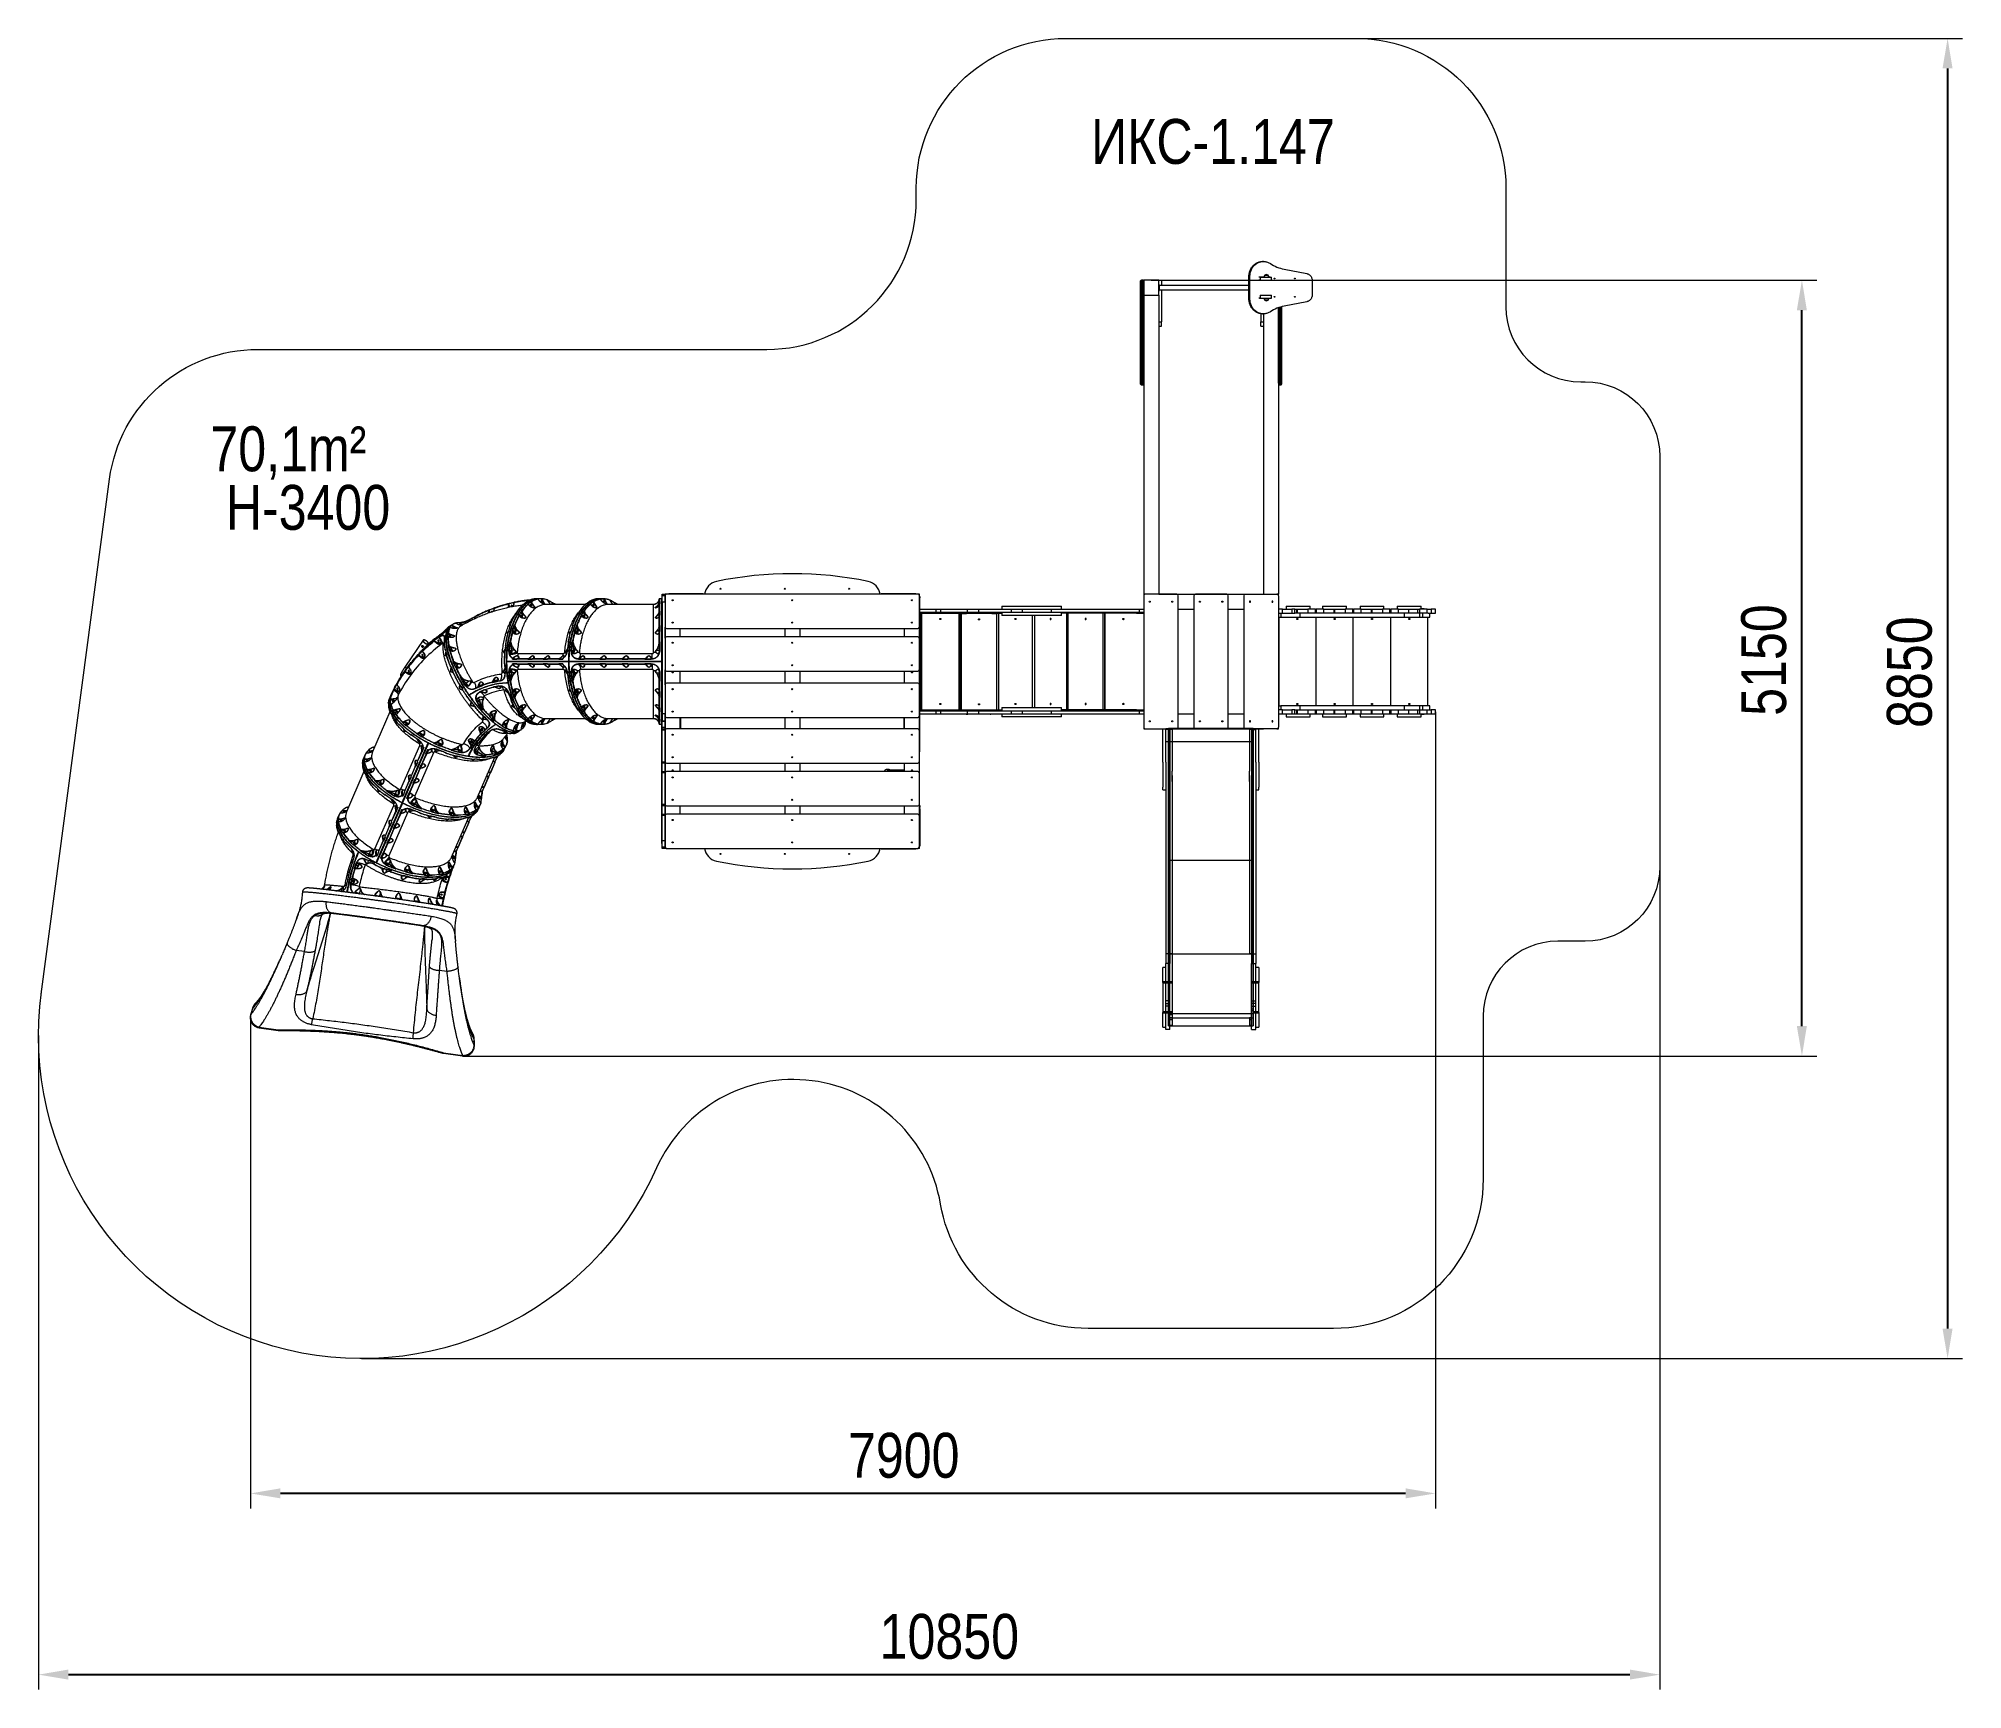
# Model space of a CAD drawing. Header units: millimetres. Extents: x -6521 to 6343, y -6174 to 4868.
import ezdxf

# ---------------------------------------------------------------- set-up
doc = ezdxf.new("R2010")
doc.units = ezdxf.units.MM
for name, color, linetype in [('DIKOM_АРТИКУЛ', 7, 'Continuous'), ('DIKOM_ЗОНА', 80, 'Continuous'), ('DIKOM_ОБЪЕКТ', 7, 'Continuous'), ('DIKOM_РАЗМЕР_ЗОНА', 7, 'Continuous'), ('DIKOM_РАЗМЕР_ОБЪЕКТА', 7, 'Continuous')]:
    doc.layers.add(name, color=color, linetype=linetype)
doc.styles.add('style1', font='arial.ttf', dxfattribs={"width": 0.8})
doc.dimstyles.new('1-50', dxfattribs={"dimtxt": 300, "dimasz": 200, "dimexe": 100, "dimexo": 0, "dimgap": 100, "dimtad": 1, "dimtxsty": 'style1', "dimcen": 200, "dimclrd": 7, "dimclre": 7, "dimclrt": 7, "dimadec": 1, "dimazin": 2, "dimtfac": 1, "dimtmove": 0, "dimatfit": 2, "dimfxl": 0, "dimlwd": 25, "dimlwe": 18, "dimarcsym": 0})

msp = doc.modelspace()

# ---------------------------------------------------------------- texts
at = {"layer": 'DIKOM_АРТИКУЛ', "insert": (516.963, 4329.34), "char_height": 300, "width": 1667.53662, "attachment_point": 1, "style": 'style1'}
msp.add_mtext('ИКС-1.147', dxfattribs=at)
at = {"layer": 'DIKOM_РАЗМЕР_ОБЪЕКТА', "insert": (-5371.509, 2273.845), "char_height": 300, "attachment_point": 1, "style": 'style1'}
msp.add_mtext_dynamic_manual_height_columns('70,1m²', width=5885.53069, gutter_width=20, heights=[0], dxfattribs=at)
at = {"layer": 'DIKOM_РАЗМЕР_ОБЪЕКТА', "insert": (-5268.392, 1882.197), "char_height": 300, "width": 1252.54025, "attachment_point": 1, "style": 'style1'}
msp.add_mtext('H-3400', dxfattribs=at)

# ---------------------------------------------------------------- blocks, each defined once
blk = doc.blocks.new('A$C4D8130CF')
at = {"color": 7, "linetype": 'Continuous', "lineweight": 15}
for p, q in [((0, 890), (0, 10)), ((220, 900), (10, 900)), ((230, 10), (230, 890)), ((10, 0), (220, 0))]:
    blk.add_line(p, q, dxfattribs=at)
for centre in [(40, 850), (190, 850), (40, 50), (190, 50)]:
    blk.add_circle(centre, 3.5, dxfattribs=at)
for centre, start, end in [((10, 890), 90, 180), ((220, 890), 0, 90), ((10, 10), 180, 270), ((220, 10), 270, 0)]:
    blk.add_arc(centre, 10, start, end, dxfattribs=at)
blk = doc.blocks.new('*D11')
at = {"layer": 'Defpoints', "color": 0, "transparency": 16777216}
for p in [(2819, 365), (-5103, -1661), (-5103, -4862)]:
    blk.add_point(p, dxfattribs=at)
at = {"layer": 'DIKOM_РАЗМЕР_ОБЪЕКТА', "color": 7, "lineweight": 18, "transparency": 16777216}
for p, q in [((2819, 365), (2819, -4962)), ((-5103, -1661), (-5103, -4962))]:
    blk.add_line(p, q, dxfattribs=at)
at = {"layer": 'DIKOM_РАЗМЕР_ОБЪЕКТА', "color": 7, "lineweight": 25, "transparency": 16777216}
blk.add_line((2619, -4862), (-4903, -4862), dxfattribs=at)
at = {"layer": 'DIKOM_РАЗМЕР_ОБЪЕКТА', "color": 7, "transparency": 16777216}
for points in [[(-4903, -4828), (-4903, -4895), (-5103, -4862)], [(2619, -4828), (2619, -4895), (2819, -4862)]]:
    blk.add_solid(points, dxfattribs=at)
at = {"layer": 'DIKOM_РАЗМЕР_ОБЪЕКТА', "color": 7, "transparency": 16777216, "insert": (-736, -4609), "char_height": 300, "attachment_point": 5, "style": 'style1'}
blk.add_mtext('7900', dxfattribs=at)
blk = doc.blocks.new('*D12')
at = {"layer": 'Defpoints', "color": 0, "transparency": 16777216}
for p in [(919, 3251), (5269, 3251), (-3685, -1937)]:
    blk.add_point(p, dxfattribs=at)
at = {"layer": 'DIKOM_РАЗМЕР_ОБЪЕКТА', "color": 7, "lineweight": 18, "transparency": 16777216}
for p, q in [((919, 3251), (5369, 3251)), ((-3685, -1937), (5369, -1937))]:
    blk.add_line(p, q, dxfattribs=at)
at = {"layer": 'DIKOM_РАЗМЕР_ОБЪЕКТА', "color": 7, "lineweight": 25, "transparency": 16777216}
blk.add_line((5269, -1737), (5269, 3051), dxfattribs=at)
at = {"layer": 'DIKOM_РАЗМЕР_ОБЪЕКТА', "color": 7, "transparency": 16777216}
for points in [[(5235, 3051), (5302, 3051), (5269, 3251)], [(5235, -1737), (5302, -1737), (5269, -1937)]]:
    blk.add_solid(points, dxfattribs=at)
at = {"layer": 'DIKOM_РАЗМЕР_ОБЪЕКТА', "color": 7, "transparency": 16777216, "insert": (5015, 711), "char_height": 300, "attachment_point": 5, "rotation": 90, "style": 'style1'}
blk.add_mtext('5150', dxfattribs=at)
blk = doc.blocks.new('*D13')
at = {"layer": 'Defpoints', "color": 0, "transparency": 16777216}
for p in [(1683, 4868), (-4360, -3960), (6243, -3960)]:
    blk.add_point(p, dxfattribs=at)
at = {"layer": 'DIKOM_РАЗМЕР_ЗОНА', "color": 7, "lineweight": 18, "transparency": 16777216}
for p, q in [((1683, 4868), (6343, 4868)), ((-4360, -3960), (6343, -3960))]:
    blk.add_line(p, q, dxfattribs=at)
at = {"layer": 'DIKOM_РАЗМЕР_ЗОНА', "color": 7, "lineweight": 25, "transparency": 16777216}
blk.add_line((6243, 4668), (6243, -3760), dxfattribs=at)
at = {"layer": 'DIKOM_РАЗМЕР_ЗОНА', "color": 7, "transparency": 16777216}
for points in [[(6209, 4668), (6276, 4668), (6243, 4868)], [(6209, -3760), (6276, -3760), (6243, -3960)]]:
    blk.add_solid(points, dxfattribs=at)
at = {"layer": 'DIKOM_РАЗМЕР_ЗОНА', "color": 7, "transparency": 16777216, "insert": (5989, 630), "char_height": 300, "attachment_point": 5, "rotation": 90, "style": 'style1'}
blk.add_mtext('8850', dxfattribs=at)
blk = doc.blocks.new('*D14')
at = {"layer": 'Defpoints', "color": 0, "transparency": 16777216}
for p in [(4319, 257), (-6521, -1799), (4319, -6074)]:
    blk.add_point(p, dxfattribs=at)
at = {"layer": 'DIKOM_РАЗМЕР_ЗОНА', "color": 7, "lineweight": 18, "transparency": 16777216}
for p, q in [((4319, 257), (4319, -6174)), ((-6521, -1799), (-6521, -6174))]:
    blk.add_line(p, q, dxfattribs=at)
at = {"layer": 'DIKOM_РАЗМЕР_ЗОНА', "color": 7, "lineweight": 25, "transparency": 16777216}
blk.add_line((-6321, -6074), (4119, -6074), dxfattribs=at)
at = {"layer": 'DIKOM_РАЗМЕР_ЗОНА', "color": 7, "transparency": 16777216}
for points in [[(-6321, -6040), (-6321, -6107), (-6521, -6074)], [(4119, -6040), (4119, -6107), (4319, -6074)]]:
    blk.add_solid(points, dxfattribs=at)
at = {"layer": 'DIKOM_РАЗМЕР_ЗОНА', "color": 7, "transparency": 16777216, "insert": (-431, -5820), "char_height": 300, "attachment_point": 5, "style": 'style1'}
blk.add_mtext('10850', dxfattribs=at)

# ---------------------------------------------------------------- dimensions: what is measured, and where the dimension line sits
at = {"layer": 'DIKOM_РАЗМЕР_ЗОНА'}
dim = msp.add_linear_dim(base=(6242.612, -3960.361), p1=(1683.243, 4867.991), p2=(-4359.523, -3960.361), angle=90, text='8850', dimstyle='1-50', dxfattribs=at)
dim.commit()
dim.dimension.update_dxf_attribs({"geometry": '*D13', "text_midpoint": (6242.612, 630.237), "dimtype": 160})
dim = msp.add_linear_dim(base=(4318.818, -6073.511), p1=(-6520.672, -1799.212), p2=(4318.818, 257.446), text='10850', dimstyle='1-50', dxfattribs=at)
dim.commit()
dim.dimension.update_dxf_attribs({"geometry": '*D14', "text_midpoint": (-430.645, -6073.511), "dimtype": 160})
at = {"layer": 'DIKOM_РАЗМЕР_ОБЪЕКТА'}
dim = msp.add_linear_dim(base=(5268.566, 3251.455), p1=(-3684.783, -1936.746), p2=(918.989, 3251.455), angle=90, text='5150', dimstyle='1-50', dxfattribs=at)
dim.commit()
dim.dimension.update_dxf_attribs({"geometry": '*D12', "text_midpoint": (5268.566, 711.247), "dimtype": 160})
dim = msp.add_linear_dim(base=(-5102.518, -4861.797), p1=(2818.818, 364.955), p2=(-5102.518, -1661.024), text='7900', dimstyle='1-50', dxfattribs=at)
dim.commit()
dim.dimension.update_dxf_attribs({"geometry": '*D11', "text_midpoint": (-736.001, -4861.797), "dimtype": 160})

# ---------------------------------------------------------------- linework, layer by layer
at = {"layer": 'DIKOM_ЗОНА', "color": 3, "lineweight": 15}
msp.add_lwpolyline([(-6502.871, -1522.402), (-6045.587, 1920.327, -0.376044201), (-5054.294, 2788.657), (-1652.011, 2788.657, 0.414213562), (-652.011, 3788.657), (-652.011, 3867.991, -0.414213562), (347.989, 4867.991), (2289.989, 4867.991, -0.414213562), (3289.989, 3867.991), (3289.989, 3072.455, 0.414213562), (3789.989, 2572.455), (3818.818, 2572.455, -0.414213562), (4318.818, 2072.455), (4318.818, -669.545, -0.414213562), (3818.818, -1169.545), (3637.989, -1169.545, 0.414213562), (3137.989, -1669.545), (3137.989, -2758.968, -0.414213562), (2137.989, -3758.968), (495.989, -3758.968, -0.365723665), (-489.874, -2926.517, 0.741136638), (-2387.997, -2684.451, -0.866170489), (-6500.814, -1506.911)], format="xyb", dxfattribs=at)
at = {"layer": 'DIKOM_ОБЪЕКТ', "color": 7, "linetype": 'Continuous', "lineweight": 15}
for p, q in [((1669.138, 3376.455), (1662.799, 3376.455)), ((847.989, 3231.014), (847.989, 3246.455)), ((847.989, 2556.756), (847.989, 3231.014)), ((850.989, 3251.455), (850.989, 3251.037)), ((850.989, 3251.455), (852.989, 3251.455)), ((852.989, 3251.455), (852.989, 3230.867)), ((863.989, 3251.455), (852.989, 3251.455)), ((863.989, 3230.867), (852.989, 3230.867)), ((852.989, 3230.867), (852.989, 2551.758)), ((863.989, 3251.455), (868.989, 3251.455)), ((863.989, 3230.867), (863.989, 3251.455)), ((863.989, 2551.758), (863.989, 3230.867)), ((868.989, 3251.455), (868.989, 3151.455)), ((968.989, 3251.455), (868.989, 3251.455)), ((968.989, 3251.455), (986.989, 3251.455)), ((968.989, 3151.455), (968.989, 3251.455)), ((968.989, 3221.455), (972.989, 3221.455)), ((972.989, 3181.455), (972.989, 3221.455)), ((986.989, 3251.455), (986.989, 3214.955)), ((1572.168, 3276.455), (1578.507, 3276.455)), ((1572.168, 3126.455), (1572.168, 3276.455)), ((1578.507, 3126.455), (1578.507, 3276.455)), ((1646.163, 3272.455), (1638.969, 3272.455)), ((1646.163, 3251.455), (1638.969, 3251.455)), ((1645.576, 3273.455), (1673.76, 3273.455)), ((1646.163, 3272.455), (1646.163, 3251.455)), ((1646.163, 3272.455), (1722.411, 3272.455)), ((1646.163, 3251.455), (1722.411, 3251.455)), ((1661.733, 3273.455), (1661.733, 3272.455)), ((1677.866, 3284.791), (1677.903, 3284.555)), ((1677.903, 3284.555), (1688.393, 3284.555)), ((1677.904, 3284.555), (1677.915, 3284.542)), ((1677.915, 3284.542), (1677.959, 3284.22)), ((1699.641, 3284.791), (1688.753, 3284.791)), ((1689.115, 3284.542), (1699.592, 3284.542)), ((1699.548, 3284.22), (1699.592, 3284.542)), ((1699.592, 3284.542), (1699.603, 3284.555)), ((1699.603, 3284.555), (1699.641, 3284.791)), ((1703.747, 3273.455), (1710.83, 3273.455)), ((1722.411, 3251.455), (1722.411, 3272.455)), ((1806.769, 3325.11), (1957.962, 3295.695)), ((1995.409, 3246.454), (1995.409, 3156.456)), ((868.989, 3151.455), (868.989, 2563.687)), ((868.989, 3151.455), (968.989, 3151.455)), ((868.989, 3151.455), (868.989, 1151.455)), ((968.989, 3181.455), (972.989, 3181.455)), ((968.989, 3151.455), (968.989, 2973.881)), ((968.989, 3151.455), (968.989, 1151.464)), ((1572.168, 3214.955), (972.989, 3214.955)), ((972.989, 3187.955), (1572.168, 3187.955)), ((986.989, 3187.955), (986.989, 2973.881)), ((1572.168, 3126.455), (1578.507, 3126.455)), ((1646.163, 3130.455), (1638.969, 3130.455)), ((1673.76, 3129.455), (1645.576, 3129.455)), ((1646.163, 3151.455), (1646.163, 3130.455)), ((1646.163, 3151.455), (1722.411, 3151.455)), ((1646.163, 3130.455), (1722.411, 3130.455)), ((1650.989, 3130.455), (1650.989, 3129.455)), ((1661.733, 3130.455), (1661.733, 3129.455)), ((1677.903, 3118.355), (1677.866, 3118.119)), ((1677.915, 3118.368), (1677.904, 3118.355)), ((1677.959, 3118.69), (1677.915, 3118.368)), ((1699.592, 3118.368), (1677.915, 3118.368)), ((1699.603, 3118.355), (1688.753, 3118.355)), ((1699.592, 3118.368), (1699.548, 3118.69)), ((1699.603, 3118.355), (1699.592, 3118.368)), ((1699.641, 3118.119), (1699.603, 3118.355)), ((1710.83, 3129.455), (1703.747, 3129.455)), ((1722.411, 3130.455), (1722.411, 3151.455)), ((1957.962, 3107.215), (1806.769, 3077.8)), ((968.989, 2973.881), (986.989, 2973.881)), ((986.989, 2943.881), (986.989, 2973.881)), ((1650.989, 3027.308), (1650.989, 2973.881)), ((1650.989, 2973.881), (1668.989, 2973.881)), ((1650.989, 2943.881), (1650.989, 2973.881)), ((1662.799, 3026.455), (1669.138, 3026.455)), ((1668.989, 3026.455), (1668.989, 2973.881)), ((1668.989, 3026.455), (1668.989, 1151.464)), ((1768.989, 2563.687), (1768.989, 3067.323)), ((1768.989, 3067.323), (1768.989, 1151.455)), ((1773.989, 3069.08), (1773.989, 2551.758)), ((1784.989, 2551.758), (1784.989, 3072.538)), ((1789.989, 3073.93), (1789.989, 2556.756)), ((968.989, 2943.881), (986.989, 2943.881)), ((1650.989, 2943.881), (1668.989, 2943.881)), ((847.989, 2556.749), (847.989, 2556.756)), ((863.989, 2551.758), (852.989, 2551.758)), ((852.989, 2551.758), (852.989, 2551.749)), ((852.989, 2551.749), (863.989, 2551.749)), ((863.989, 2551.749), (863.989, 2551.758)), ((1784.989, 2551.758), (1773.989, 2551.758)), ((1773.989, 2551.758), (1773.989, 2551.749)), ((1773.989, 2551.749), (1784.989, 2551.749)), ((1784.989, 2551.749), (1784.989, 2551.758)), ((1789.989, 2556.756), (1789.989, 2556.749)), ((-3512.102, 1042.78), (-3512.288, 1043.371)), ((-3512.158, 1044.123), (-3512.144, 1044.128)), ((-3509.037, 1043.441), (-3509.202, 1043.967)), ((-3508.566, 1044.029), (-3508.423, 1043.573)), ((-3508.423, 1043.573), (-3506.562, 1037.766)), ((-3504.055, 1027.542), (-3507.224, 1037.645)), ((-3506.562, 1037.766), (-3503.425, 1027.762)), ((-3479.025, 1036.384), (-3479.249, 1035.784)), ((-3477.955, 1037.124), (-3478.528, 1036.008)), ((-3476.029, 1054.733), (-3476.023, 1056.448)), ((-3476.023, 1056.448), (-3476.023, 1056.581)), ((-3475.974, 1057.172), (-3475.973, 1056.752)), ((-3475.973, 1056.752), (-3475.973, 1056.766)), ((-3474.743, 1057.851), (-3474.741, 1057.19)), ((-3474.577, 1058.617), (-3474.567, 1058.621)), ((-3380.621, 1086.336), (-3380.81, 1086.938)), ((-3380.551, 1087.733), (-3380.537, 1087.737)), ((-3377.555, 1086.997), (-3377.669, 1087.362)), ((-3376.98, 1087.251), (-3376.942, 1087.129)), ((-3376.942, 1087.129), (-3375.046, 1081.21)), ((-3371.186, 1066.674), (-3375.707, 1081.089)), ((-3375.046, 1081.21), (-3370.525, 1066.795)), ((-3374.131, 1067.682), (-3371.186, 1066.674)), ((-3343.727, 1093.66), (-3343.724, 1094.574)), ((-3343.724, 1094.574), (-3343.724, 1095.074)), ((-3343.675, 1095.451), (-3343.674, 1094.878)), ((-3343.674, 1094.878), (-3343.673, 1094.893)), ((-3342.443, 1095.965), (-3342.442, 1095.317)), ((-3322.065, 1034.651), (-3322.037, 1034.698)), ((-3286.817, 1013.071), (-3291.145, 1037.424)), ((-3290.553, 1038.036), (-3286.145, 1013.235)), ((-3290.484, 1038.036), (-3290.553, 1038.036)), ((-3290.372, 1039.166), (-3290.304, 1039.166)), ((-3248.012, 1086.575), (-3248.08, 1086.575)), ((-3247.806, 1086.658), (-3247.875, 1086.658)), ((-3247.505, 1110.698), (-3247.701, 1111.323)), ((-3244.439, 1111.359), (-3244.504, 1111.565)), ((-3238.469, 1110.67), (-3238.849, 1110.502)), ((-3224.854, 1082.53), (-3228.087, 1100.45)), ((-3227.408, 1100.575), (-3224.182, 1082.694)), ((-3227.361, 1100.575), (-3227.408, 1100.575)), ((-3227.078, 1101.859), (-3227.03, 1101.859)), ((-3218.941, 1082.694), (-3224.182, 1082.694)), ((-3208.966, 1060.91), (-3208.006, 1060.908)), ((-3181.509, 1119.706), (-3181.556, 1119.702)), ((-3181.468, 1119.702), (-3181.556, 1119.702)), ((-3181.42, 1119.706), (-3181.509, 1119.706)), ((-3181.42, 1119.706), (-3181.468, 1119.702)), ((-3176.439, 1121.448), (-3176.948, 1121.446)), ((-3163.045, 1121.464), (-3174.617, 1121.464)), ((-3154.392, 1106.652), (-3156.899, 1120.338)), ((-3156.128, 1119.961), (-3153.721, 1106.817)), ((-3156.099, 1119.961), (-3156.128, 1119.961)), ((-3155.614, 1121.296), (-3155.642, 1121.296)), ((-3155.642, 1121.296), (-3155.628, 1121.296)), ((-3155.614, 1121.296), (-3155.599, 1121.296)), ((-3151.188, 1106.817), (-3153.721, 1106.817)), ((-3151.181, 1106.818), (-3151.188, 1106.817)), ((-2863.691, 1083.464), (-3125.801, 1083.464)), ((-3084.105, 1083.464), (-3085.957, 1093.452)), ((-3084.987, 1092.41), (-3085.062, 1092.41)), ((-3085.062, 1092.41), (-3083.402, 1083.464)), ((-3084.502, 1093.749), (-3084.577, 1093.749)), ((-3078.952, 1083.937), (-3078.74, 1083.464)), ((-3071.815, 1086.55), (-3072.186, 1083.464)), ((-3071.991, 1087.231), (-3072.001, 1087.237)), ((-2901.399, 1038.036), (-2901.467, 1038.036)), ((-2901.467, 1038.036), (-2901.447, 1037.483)), ((-2901.331, 1037.653), (-2901.399, 1038.036)), ((-2901.286, 1039.166), (-2901.218, 1039.166)), ((-2870.267, 1013.26), (-2874.173, 1033.457)), ((-2873.503, 1033.633), (-2869.597, 1013.432)), ((-2858.926, 1086.575), (-2858.994, 1086.575)), ((-2858.721, 1086.658), (-2858.789, 1086.658)), ((-2839.387, 1100.944), (-2839.314, 1100.299)), ((-2837.971, 1101.859), (-2837.924, 1101.859)), ((-2837.75, 1101.297), (-2837.748, 1101.298)), ((-2810.945, 1096.379), (-2811.686, 1100.3)), ((-2811.067, 1100.406), (-2810.275, 1096.555)), ((-2808.334, 1082.876), (-2810.945, 1096.379)), ((-2810.275, 1096.555), (-2807.664, 1083.049)), ((-2803.38, 1083.049), (-2807.664, 1083.049)), ((-2793.875, 1060.894), (-2793.157, 1060.906)), ((-2792.444, 1119.706), (-2792.491, 1119.702)), ((-2792.402, 1119.702), (-2792.491, 1119.702)), ((-2792.355, 1119.706), (-2792.444, 1119.706)), ((-2792.355, 1119.706), (-2792.402, 1119.702)), ((-2759.748, 1121.464), (-2771.32, 1121.464)), ((-2746.39, 1121.464), (-2758.034, 1121.464)), ((-2739.56, 1115.725), (-2740.435, 1120.347)), ((-2737.872, 1106.996), (-2739.56, 1115.725)), ((-2738.89, 1115.901), (-2737.202, 1107.172)), ((-2735.25, 1107.172), (-2737.202, 1107.172)), ((-2735.246, 1107.173), (-2735.25, 1107.172)), ((-2718.838, 1084.978), (-2718.729, 1084.977)), ((-2410.014, 1083.464), (-2708.064, 1083.464)), ((-2669.034, 1091.321), (-2669.461, 1093.578)), ((-2668.445, 1088.222), (-2669.034, 1091.321)), ((-2668.623, 1092.551), (-2668.413, 1091.493)), ((-2667.525, 1083.464), (-2668.445, 1088.222)), ((-2668.192, 1093.89), (-2668.206, 1093.891)), ((-2665.904, 1083.464), (-2667.775, 1088.398)), ((-2667.775, 1088.398), (-2666.821, 1083.464)), ((-2665.195, 1092.242), (-2665.619, 1092.329)), ((-2662.498, 1084.598), (-2662.019, 1083.464)), ((-2393.652, 1060.888), (-2393.413, 1060.891)), ((-2373.008, 1083.049), (-2370.443, 1083.049)), ((-2370.153, 1085.391), (-2370.265, 1084.43)), ((-2368.011, 1086.882), (-2368.011, 1096.555)), ((-2368.011, 1013.432), (-2368.011, 1033.633)), ((-2367.942, 1119.824), (-2367.939, 1119.967)), ((-2353.011, 1121.464), (-2366.512, 1121.464)), ((-2353.011, 1121.295), (-2353.011, 1121.296)), ((-2352.01, 1151.464), (-2331.01, 1151.464)), ((-2352.01, 1151.464), (-2331.01, 1151.464)), ((-2352.01, 1101.464), (-2352.01, 1151.464)), ((-2331.01, 1141.464), (-2352.01, 1141.464)), ((-2352.01, 261.464), (-2352.01, 1141.464)), ((-2352.01, 1101.464), (-2352.01, 301.464)), ((-2352.01, 1101.464), (-2331.01, 1101.464)), ((-2331.01, 1141.464), (-2331.01, 1151.464)), ((-2321.01, 1151.464), (-2331.01, 1151.464)), ((-2331.01, 1101.464), (-2331.01, 1151.464)), ((-2331.01, 1141.464), (-2331.01, 931.464)), ((-2331.01, 1101.464), (-2331.01, 301.464)), ((-641.01, 1151.464), (-2321.01, 1151.464)), ((-2316.01, 1151.464), (-2316.01, 1154.464)), ((-2306.01, 1154.464), (-2306.01, 1151.464)), ((-2076.01, 1154.464), (-2306.01, 1154.464)), ((-2076.01, 1151.464), (-2076.01, 1154.464)), ((-2066.01, 1154.464), (-2066.01, 1151.464)), ((-896.257, 1151.698), (-896.491, 1151.464)), ((-896.01, 1151.945), (-896.257, 1151.698)), ((-896.257, 1151.698), (-896.01, 1151.799)), ((-896.01, 1151.464), (-896.01, 1154.464)), ((-886.01, 1154.464), (-886.01, 1151.464)), ((-753.135, 1154.464), (-886.01, 1154.464)), ((-753.135, 1154.464), (-753.135, 1151.464)), ((-656.01, 1154.464), (-753.135, 1154.464)), ((-656.01, 1151.464), (-656.01, 1154.464)), ((-646.01, 1154.464), (-646.01, 1151.464)), ((-631.01, 1151.464), (-641.01, 1151.464)), ((-631.01, 1151.455), (-641.01, 1151.464)), ((-631.011, 1030.455), (-631.011, 372.455)), ((-631.01, 1141.464), (-631.01, 1151.464)), ((-631.01, 1136.464), (-631.01, 1151.455)), ((-631.01, 931.464), (-631.01, 1141.464)), ((-631.01, 1136.464), (-628.01, 1136.464)), ((-628.01, 1126.464), (-631.01, 1126.464)), ((-628.01, 896.464), (-628.01, 1126.464)), ((-628.01, 1051.455), (-520.502, 1051.455)), ((-628.01, 1030.455), (-520.502, 1030.455)), ((-574.433, 1030.455), (-574.433, 1024.455)), ((-520.502, 1051.455), (-520.502, 1030.455)), ((-520.502, 1051.455), (-491.144, 1051.455)), ((-520.502, 1030.455), (-491.144, 1030.455)), ((-491.144, 1051.455), (-491.144, 1030.455)), ((-491.144, 1051.455), (-312.42, 1051.455)), ((-491.144, 1030.455), (-312.42, 1030.455)), ((-312.42, 1051.455), (-312.42, 1030.455)), ((-312.42, 1051.455), (-236.82, 1051.455)), ((-312.42, 1030.455), (-236.82, 1030.455)), ((-236.82, 1051.455), (-236.82, 1030.455)), ((-236.82, 1051.455), (-18.7, 1051.455)), ((-236.82, 1030.455), (-18.7, 1030.455)), ((-81.011, 1072.455), (-81.011, 1051.455)), ((-81.011, 1072.455), (318.989, 1072.455)), ((-81.011, 1030.455), (-81.011, 1009.455)), ((-18.7, 1051.455), (-18.7, 1030.455)), ((-18.7, 1051.455), (56.9, 1051.455)), ((-18.7, 1030.455), (56.9, 1030.455)), ((56.9, 1051.455), (56.9, 1030.455)), ((56.9, 1051.455), (249.842, 1051.455)), ((56.9, 1030.455), (249.842, 1030.455)), ((249.842, 1051.455), (249.842, 1030.455)), ((249.842, 1051.455), (838.244, 1051.455)), ((249.842, 1030.455), (838.244, 1030.455)), ((318.989, 1051.455), (318.989, 1072.455)), ((318.989, 1009.455), (318.989, 1030.455)), ((819.826, 1030.455), (819.826, 1024.455)), ((838.244, 1051.455), (838.244, 1030.455)), ((838.244, 1051.455), (868.989, 1051.455)), ((838.244, 1030.455), (868.989, 1030.455)), ((868.989, 1151.455), (868.989, 1141.483)), ((878.551, 1151.455), (868.989, 1151.455)), ((868.989, 1151.455), (868.989, 1141.536)), ((878.551, 1151.455), (868.989, 1151.455)), ((868.989, 1051.455), (868.989, 351.455)), ((968.989, 1151.455), (1668.989, 1151.455)), ((1098.989, 1051.455), (1203.989, 1051.455)), ((1433.989, 1051.455), (1538.989, 1051.455)), ((1768.989, 1151.455), (1759.427, 1151.455)), ((1768.652, 1151.46), (1768.629, 1151.459)), ((1768.652, 1151.455), (1768.652, 1151.46)), ((1768.989, 1141.464), (1768.989, 1151.455)), ((1795.996, 1051.455), (1768.989, 1051.455)), ((1795.996, 1024.455), (1795.996, 1051.455)), ((1795.996, 1051.455), (1859.099, 1051.455)), ((1820.597, 1072.455), (1820.597, 1051.455)), ((1820.597, 1072.455), (1980.597, 1072.455)), ((1859.099, 1051.455), (1859.099, 1024.455)), ((1879.276, 1051.455), (1859.099, 1051.455)), ((1879.276, 1024.455), (1879.276, 1051.455)), ((1879.276, 1051.455), (1892.818, 1051.455)), ((1892.818, 1024.455), (1892.818, 1051.455)), ((1892.818, 1051.455), (1895.818, 1051.455)), ((1895.818, 1024.455), (1895.818, 1051.455)), ((1895.818, 1051.455), (1965.818, 1051.455)), ((1965.818, 1051.455), (1965.818, 1024.455)), ((2015.818, 1051.455), (1965.818, 1051.455)), ((1980.597, 1051.455), (1980.597, 1072.455)), ((2015.818, 1024.455), (2015.818, 1051.455)), ((2015.818, 1051.455), (2021.818, 1051.455)), ((2021.818, 1051.455), (2021.818, 1024.455)), ((2071.818, 1051.455), (2021.818, 1051.455)), ((2064.818, 1072.455), (2064.818, 1051.455)), ((2064.818, 1072.455), (2224.818, 1072.455)), ((2071.818, 1024.455), (2071.818, 1051.455)), ((2071.818, 1051.455), (2141.818, 1051.455)), ((2141.818, 1024.455), (2141.818, 1051.455)), ((2141.818, 1051.455), (2145.818, 1051.455)), ((2145.818, 1024.455), (2145.818, 1051.455)), ((2145.818, 1051.455), (2215.818, 1051.455)), ((2215.818, 1051.455), (2215.818, 1024.455)), ((2265.818, 1051.455), (2215.818, 1051.455)), ((2224.818, 1051.455), (2224.818, 1072.455)), ((2265.818, 1024.455), (2265.818, 1051.455)), ((2265.818, 1051.455), (2271.818, 1051.455)), ((2271.818, 1051.455), (2271.818, 1024.455)), ((2321.818, 1051.455), (2271.818, 1051.455)), ((2314.818, 1072.455), (2314.818, 1051.455)), ((2314.818, 1072.455), (2474.818, 1072.455)), ((2321.818, 1024.455), (2321.818, 1051.455)), ((2321.818, 1051.455), (2391.818, 1051.455)), ((2391.818, 1024.455), (2391.818, 1051.455)), ((2391.818, 1051.455), (2394.818, 1051.455)), ((2394.818, 1024.455), (2394.818, 1051.455)), ((2394.818, 1051.455), (2464.818, 1051.455)), ((2464.818, 1051.455), (2464.818, 1024.455)), ((2514.818, 1051.455), (2464.818, 1051.455)), ((2474.818, 1051.455), (2474.818, 1072.455)), ((2514.818, 1024.455), (2514.818, 1051.455)), ((2514.818, 1051.455), (2520.818, 1051.455)), ((2520.818, 1051.455), (2520.818, 1024.455)), ((2570.818, 1051.455), (2520.818, 1051.455)), ((2563.818, 1072.455), (2563.818, 1051.455)), ((2563.818, 1072.455), (2723.818, 1072.455)), ((2570.818, 1024.455), (2570.818, 1051.455)), ((2570.818, 1051.455), (2641.867, 1051.455)), ((2641.867, 1024.455), (2641.867, 1051.455)), ((2641.867, 1051.455), (2700.779, 1051.455)), ((2700.779, 1024.455), (2700.779, 1051.455)), ((2700.779, 1051.455), (2711.567, 1051.455)), ((2711.567, 1051.455), (2711.567, 1024.455)), ((2764.501, 1051.455), (2711.567, 1051.455)), ((2723.818, 1051.455), (2723.818, 1072.455)), ((2743.818, 1054.455), (2723.818, 1054.455)), ((2743.818, 1051.455), (2743.818, 1054.455)), ((2764.501, 1024.455), (2764.501, 1051.455)), ((2764.501, 1051.455), (2789.689, 1051.455)), ((2789.689, 1051.455), (2789.689, 1024.455)), ((2818.818, 1051.455), (2789.689, 1051.455)), ((2818.818, 1024.455), (2818.818, 1051.455)), ((-3763.942, 942.004), (-3764.315, 941.76)), ((-3749.339, 933.956), (-3754.242, 939.225)), ((-3753.831, 939.75), (-3748.929, 934.48)), ((-3747.537, 935.384), (-3748.929, 934.48)), ((-3747.534, 935.387), (-3747.537, 935.384)), ((-3719.867, 925.311), (-3719.763, 925.384)), ((-3703.98, 955.178), (-3707.461, 958.94)), ((-3706.834, 959.875), (-3706.826, 959.879)), ((-3706.282, 958.54), (-3703.569, 955.703)), ((-3700.461, 951.395), (-3703.98, 955.178)), ((-3699.139, 952.512), (-3703.569, 955.703)), ((-3703.569, 955.703), (-3700.05, 951.92)), ((-3699.139, 952.512), (-3700.05, 951.92)), ((-3699.136, 952.514), (-3699.139, 952.512)), ((-3697.352, 961.088), (-3697.387, 961.088)), ((-3642.398, 979.746), (-3642.157, 979.189)), ((-3639.825, 981.906), (-3642.388, 980.44)), ((-3639.652, 980.621), (-3639.837, 981.211)), ((-3639.825, 981.906), (-3639.818, 981.91)), ((-3636.586, 981.282), (-3636.804, 981.977)), ((-3636.223, 982.209), (-3635.973, 981.414)), ((-3635.973, 981.414), (-3634.117, 975.62)), ((-3634.778, 975.499), (-3634.229, 972.696)), ((-3633.944, 972.841), (-3634.778, 975.499)), ((-3634.117, 975.62), (-3633.341, 973.148)), ((-3604.239, 1000.446), (-3604.239, 1000.175)), ((-3604.239, 1000.175), (-3604.237, 1000.193)), ((-3603.008, 1001.298), (-3603.006, 1000.614)), ((-3602.963, 1002.012), (-3602.954, 1002.016)), ((-3509.003, 1025.818), (-3509.12, 1026.892)), ((-3369.426, 931.107), (-3369.619, 931.568)), ((-3352.057, 901.07), (-3352.085, 901.07)), ((-3351.665, 902.007), (-3351.47, 901.562)), ((-3351.604, 901.594), (-3351.632, 901.594)), ((-3351.572, 901.586), (-3351.571, 901.433)), ((-3339.857, 1005.127), (-3339.833, 1005.179)), ((-3332.808, 906.656), (-3338.968, 941.776)), ((-3338.477, 942.971), (-3332.135, 906.817)), ((-3338.388, 942.971), (-3338.477, 942.971)), ((-3338.41, 943.871), (-3338.321, 943.871)), ((-3317.426, 906.817), (-3332.135, 906.817)), ((-3307.644, 1011.493), (-3307.691, 1011.493)), ((-3307.296, 1011.755), (-3307.343, 1011.755)), ((-3289.158, 994.577), (-3289.684, 993.884)), ((-3276.812, 1013.235), (-3286.145, 1013.235)), ((-2962.931, 901.07), (-2962.959, 901.07)), ((-2961.611, 902.801), (-2962.945, 901.516)), ((-2962.478, 901.594), (-2962.506, 901.594)), ((-2949.323, 942.971), (-2949.411, 942.971)), ((-2949.411, 942.971), (-2949.292, 941.406)), ((-2949.345, 943.871), (-2949.256, 943.871)), ((-2949.129, 941.865), (-2949.323, 942.971)), ((-2934.999, 902.138), (-2934.793, 901.66)), ((-2922.13, 937.215), (-2922.768, 940.575)), ((-2916.287, 906.999), (-2922.13, 937.215)), ((-2921.46, 937.39), (-2915.617, 907.172)), ((-2918.537, 1011.493), (-2918.584, 1011.493)), ((-2918.189, 1011.755), (-2918.237, 1011.755)), ((-2902.964, 907.172), (-2915.617, 907.172)), ((-2861.598, 1013.432), (-2869.597, 1013.432)), ((-2861.869, 991.49), (-2861.478, 991.495)), ((-2382.772, 907.172), (-2368.011, 907.172)), ((-2377.342, 1013.432), (-2368.011, 1013.432)), ((-2368.011, 1011.965), (-2368.011, 1013.432)), ((-2368.011, 907.172), (-2368.011, 937.39)), ((-2368.011, 901.71), (-2368.011, 907.172)), ((-2331.01, 856.464), (-2331.01, 931.464)), ((-2321.01, 921.464), (-641.01, 921.464)), ((-2231.01, 866.464), (-2231.01, 921.464)), ((-1531.01, 921.464), (-1531.01, 866.464)), ((-1431.01, 921.464), (-1431.01, 866.464)), ((-731.01, 866.464), (-731.01, 921.464)), ((-631.011, 1024.455), (-574.433, 1024.455)), ((-631.01, 856.464), (-631.01, 931.464)), ((-618.629, 378.455), (-618.629, 1024.455)), ((-615.125, 378.455), (-615.125, 1024.455)), ((-574.433, 1024.455), (-81.011, 1024.455)), ((-367.239, 1024.455), (-367.239, 378.455)), ((-358.884, 378.455), (-358.884, 1021.906)), ((-358.884, 1021.906), (-349.65, 1021.906)), ((-349.65, 378.455), (-349.65, 1021.906)), ((-349.65, 1021.906), (-319.58, 1021.906)), ((-144.797, 1021.906), (-114.727, 1021.906)), ((-114.727, 1021.906), (-114.727, 378.455)), ((-112.844, 378.455), (-112.844, 1024.455)), ((-100.924, 378.455), (-100.924, 1024.455)), ((318.989, 1009.455), (-81.011, 1009.455)), ((123.391, 1009.455), (123.391, 393.455)), ((123.677, 1009.455), (123.677, 393.455)), ((137.177, 1009.455), (137.177, 393.455)), ((819.826, 1024.455), (318.989, 1024.455)), ((353.683, 378.455), (353.683, 1024.455)), ((361.895, 1024.455), (361.895, 378.455)), ((597.679, 378.455), (597.679, 1024.455)), ((605.634, 1024.455), (605.634, 378.455)), ((607.871, 1024.455), (607.871, 378.455)), ((819.826, 1024.455), (868.989, 1024.455)), ((1768.989, 1024.455), (1795.996, 1024.455)), ((1768.989, 997.455), (1784.838, 997.455)), ((1768.989, 997.455), (1768.989, 405.455)), ((1770.818, 997.455), (1770.818, 405.455)), ((1784.838, 1024.455), (1784.838, 997.455)), ((1784.838, 997.455), (1911.363, 997.455)), ((1795.996, 1024.455), (1859.099, 1024.455)), ((1859.099, 1024.455), (1878.482, 1024.455)), ((1911.363, 1024.455), (1878.482, 1024.455)), ((1911.363, 1024.455), (1911.363, 997.455)), ((2609.408, 1024.455), (1911.363, 1024.455)), ((1911.363, 997.455), (2609.408, 997.455)), ((2020.818, 405.455), (2020.818, 997.455)), ((2269.818, 405.455), (2269.818, 997.455)), ((2519.818, 405.455), (2519.818, 997.455)), ((2609.408, 1024.455), (2609.408, 997.455)), ((2711.277, 1024.455), (2609.408, 1024.455)), ((2609.408, 997.455), (2711.277, 997.455)), ((2711.277, 1024.455), (2711.277, 997.455)), ((2731.405, 1024.455), (2711.277, 1024.455)), ((2711.277, 997.455), (2731.405, 997.455)), ((2731.405, 1024.455), (2731.405, 997.455)), ((2771.171, 1024.455), (2731.405, 1024.455)), ((2731.405, 997.455), (2780.063, 997.455)), ((2768.818, 405.455), (2768.818, 997.455)), ((2771.171, 1024.455), (2789.689, 1024.455)), ((2780.063, 1024.455), (2780.063, 997.455)), ((2780.063, 997.455), (2780.711, 997.455)), ((2780.711, 997.455), (2780.711, 1024.455)), ((2789.689, 1024.455), (2818.818, 1024.455)), ((-3949.468, 843.558), (-4066.873, 670.126)), ((-3951.581, 782.077), (-3951.62, 782.023)), ((-3951.5, 782.161), (-3951.582, 782.078)), ((-3919.613, 812.74), (-3914.688, 820.014)), ((-3877.684, 836.615), (-3878.298, 836.946)), ((-3876.247, 839.39), (-3876.449, 839.499)), ((-3853.256, 826.976), (-3870.19, 836.116)), ((-3869.887, 836.71), (-3852.952, 827.57)), ((-3854.394, 823.95), (-3853.256, 826.976)), ((-3846.182, 861.553), (-3846.792, 862.176)), ((-3846.383, 862.066), (-3845.863, 861.534)), ((-3841.756, 856.971), (-3846.182, 861.553)), ((-3845.863, 861.534), (-3845.852, 861.524)), ((-3844.913, 862.721), (-3844.46, 862.258)), ((-3842.131, 863.979), (-3842.531, 864.48)), ((-3841.316, 856.521), (-3841.756, 856.971)), ((-3837.732, 879.621), (-3840.116, 877.86)), ((-3807.402, 868.718), (-3807.401, 868.739)), ((-3802.651, 780.418), (-3802.661, 780.459)), ((-3800.2, 779.419), (-3800.196, 779.385)), ((-3784.189, 868.398), (-3784.179, 868.404)), ((-3779.417, 886.385), (-3782.318, 889.523)), ((-3770.74, 877.057), (-3779.417, 886.385)), ((-3779.007, 886.909), (-3770.329, 877.581)), ((-3762.081, 787.562), (-3775.6, 802.093)), ((-3775.189, 802.618), (-3761.671, 788.086)), ((-3771.329, 775.766), (-3771.271, 775.722)), ((-3771.329, 775.766), (-3771.283, 775.68)), ((-3766.65, 879.972), (-3770.329, 877.581)), ((-3754.295, 792.878), (-3761.671, 788.086)), ((-3740.042, 774.144), (-3739.875, 774.244)), ((-3400.808, 783.631), (-3400.445, 784.191)), ((-3399.268, 812.097), (-3399.27, 812.121)), ((-3397.52, 808.723), (-3397.917, 809.669)), ((-3397.521, 808.689), (-3397.522, 808.682)), ((-3382.607, 894.66), (-3382.6, 894.697)), ((-3357.296, 776.216), (-3367.306, 831.665)), ((-3366.968, 834.317), (-3366.864, 834.317)), ((-3366.966, 833.67), (-3356.625, 776.381)), ((-3366.862, 833.67), (-3366.966, 833.67)), ((-3335.956, 776.381), (-3356.625, 776.381)), ((-3337.591, 886.571), (-3337.203, 886.889)), ((-3328.737, 885.004), (-3328.555, 885.016)), ((-2988.14, 776.381), (-2984.629, 776.381)), ((-2977.918, 834.317), (-2977.814, 834.317)), ((-2977.812, 833.67), (-2977.916, 833.67)), ((-2977.916, 833.67), (-2977.647, 830.469)), ((-2977.45, 831.667), (-2977.812, 833.67)), ((-2950.324, 825.929), (-2951.023, 829.588)), ((-2950.744, 831.508), (-2949.654, 826.104)), ((-2940.757, 776.455), (-2950.324, 825.929)), ((-2949.654, 826.104), (-2940.088, 776.631)), ((-2922.135, 776.631), (-2940.088, 776.631)), ((-2388.954, 776.631), (-2368.011, 776.631)), ((-2370.086, 899.401), (-2370.121, 898.753)), ((-2368.011, 776.631), (-2368.011, 826.104)), ((-2368.011, 768.338), (-2368.011, 776.631)), ((-2331.01, 856.464), (-2331.01, 646.464)), ((-641.01, 866.464), (-2321.01, 866.464)), ((-631.01, 896.464), (-628.01, 896.464)), ((-628.01, 886.464), (-631.01, 886.464)), ((-631.01, 646.464), (-631.01, 856.464)), ((-4049.072, 663.122), (-4049.165, 663.217)), ((-4044.55, 658.443), (-4049.072, 663.122)), ((-4049.04, 663.398), (-4048.752, 663.104)), ((-4048.752, 663.104), (-4048.742, 663.095)), ((-4047.812, 664.3), (-4047.35, 663.828)), ((-4044.068, 657.949), (-4044.55, 658.443)), ((-3981.946, 740.397), (-3982.538, 740.717)), ((-3980.508, 743.172), (-3980.867, 743.365)), ((-3980.34, 743.791), (-3980.221, 743.727)), ((-3980.221, 743.727), (-3974.365, 740.609)), ((-3960.495, 732.365), (-3974.668, 740.014)), ((-3974.365, 740.609), (-3960.191, 732.959)), ((-3961.389, 729.987), (-3960.495, 732.365)), ((-3955.155, 768.715), (-3955.505, 769.073)), ((-3955.237, 769.107), (-3954.836, 768.697)), ((-3950.719, 764.123), (-3955.155, 768.715)), ((-3954.836, 768.697), (-3954.824, 768.687)), ((-3953.887, 769.884), (-3953.433, 769.421)), ((-3950.275, 763.669), (-3950.719, 764.123)), ((-3764.66, 668.609), (-3765.025, 668.741)), ((-3745.315, 698.739), (-3746.81, 700.353)), ((-3724.407, 676.265), (-3745.315, 698.739)), ((-3744.905, 699.264), (-3723.997, 676.79)), ((-3731.029, 662.467), (-3730.63, 662.166)), ((-3711.339, 685.012), (-3723.997, 676.79)), ((-3406.913, 690.203), (-3406.911, 690.205)), ((-3404.747, 761.181), (-3404.745, 761.172)), ((-3391.219, 701.884), (-3391.219, 701.058)), ((-3390.932, 702.467), (-2976.063, 702.467)), ((-2976.063, 700.462), (-3390.932, 700.462)), ((-3390.417, 701.464), (-2975.548, 701.464)), ((-3375.315, 767.368), (-3375.396, 767.368)), ((-3375.155, 769.149), (-3374.73, 768.189)), ((-3355.811, 648.432), (-3356.052, 648.44)), ((-3352.045, 724.861), (-3351.761, 724.861)), ((-3351.761, 678.067), (-3352.045, 678.067)), ((-3323.944, 715.999), (-3351.374, 715.999)), ((-3351.374, 686.93), (-3323.944, 686.93)), ((-3351.259, 717.464), (-3341.631, 717.464)), ((-3341.631, 685.464), (-3351.259, 685.464)), ((-3350.821, 723.077), (-3351.129, 723.077)), ((-3351.129, 679.851), (-3350.821, 679.851)), ((-3350.859, 716.964), (-3323.429, 716.964)), ((-3323.429, 685.964), (-3350.859, 685.964)), ((-3341.631, 727.566), (-3341.631, 717.464)), ((-3341.631, 717.464), (-3323.067, 717.464)), ((-3341.631, 675.362), (-3341.631, 685.464)), ((-3323.085, 685.464), (-3341.631, 685.464)), ((-3250.608, 718.505), (-3321.753, 718.505)), ((-3321.753, 684.424), (-3250.608, 684.424)), ((-3321.238, 719.464), (-3250.093, 719.464)), ((-3250.093, 683.464), (-3321.238, 683.464)), ((-3312.064, 753.967), (-3012.056, 753.967)), ((-3012.056, 648.962), (-3312.064, 648.962)), ((-3250.093, 719.464), (-3249.753, 719.464)), ((-3249.753, 683.464), (-3250.093, 683.464)), ((-3221.084, 715.999), (-3248.513, 715.999)), ((-3248.513, 686.93), (-3221.084, 686.93)), ((-3248.399, 717.464), (-3248.039, 717.464)), ((-3248.039, 685.464), (-3248.399, 685.464)), ((-3248.039, 717.464), (-3238.771, 717.464)), ((-3238.771, 685.464), (-3248.039, 685.464)), ((-3247.999, 716.964), (-3220.569, 716.964)), ((-3220.569, 685.964), (-3247.999, 685.964)), ((-3238.771, 721.515), (-3238.771, 717.464)), ((-3238.771, 717.464), (-3220.206, 717.464)), ((-3238.771, 681.414), (-3238.771, 685.464)), ((-3220.225, 685.464), (-3238.771, 685.464)), ((-3147.748, 718.505), (-3218.893, 718.505)), ((-3218.893, 684.424), (-3147.748, 684.424)), ((-3218.378, 719.464), (-3147.233, 719.464)), ((-3147.233, 683.464), (-3218.378, 683.464)), ((-3147.233, 719.464), (-3146.893, 719.464)), ((-3146.893, 683.464), (-3147.233, 683.464)), ((-3118.224, 715.999), (-3145.653, 715.999)), ((-3145.653, 686.93), (-3118.224, 686.93)), ((-3145.539, 717.464), (-3145.179, 717.464)), ((-3145.179, 685.464), (-3145.539, 685.464)), ((-3145.179, 717.464), (-3135.911, 717.464)), ((-3135.911, 685.464), (-3145.179, 685.464)), ((-3145.139, 716.964), (-3117.709, 716.964)), ((-3117.709, 685.964), (-3145.139, 685.964)), ((-3135.911, 721.515), (-3135.911, 717.464)), ((-3135.911, 717.464), (-3117.346, 717.464)), ((-3135.911, 681.414), (-3135.911, 685.464)), ((-3117.364, 685.464), (-3135.911, 685.464)), ((-3044.888, 718.505), (-3116.033, 718.505)), ((-3116.033, 684.424), (-3044.888, 684.424)), ((-3115.518, 719.464), (-3044.373, 719.464)), ((-3044.373, 683.464), (-3115.518, 683.464)), ((-3044.373, 719.464), (-3044.033, 719.464)), ((-3044.033, 683.464), (-3044.373, 683.464)), ((-3015.364, 715.999), (-3042.793, 715.999)), ((-3042.793, 686.93), (-3015.364, 686.93)), ((-3042.679, 717.464), (-3042.319, 717.464)), ((-3042.319, 685.464), (-3042.679, 685.464)), ((-3042.319, 717.464), (-3033.051, 717.464)), ((-3033.051, 685.464), (-3042.319, 685.464)), ((-3042.279, 716.964), (-3014.849, 716.964)), ((-3014.849, 685.964), (-3042.279, 685.964)), ((-3033.051, 721.515), (-3033.051, 717.464)), ((-3033.051, 717.464), (-3014.492, 717.464)), ((-3033.051, 681.414), (-3033.051, 685.464)), ((-3014.504, 685.464), (-3033.051, 685.464)), ((-3014.405, 723.104), (-3014.535, 717.484)), ((-3014.535, 685.445), (-3014.405, 679.825)), ((-2987.833, 766.049), (-2987.834, 766.054)), ((-2986.242, 767.368), (-2986.322, 767.368)), ((-2985.754, 768.211), (-2985.814, 768.211)), ((-2975.548, 701.464), (-2973.834, 701.464)), ((-2974.348, 702.467), (-2353.011, 702.467)), ((-2353.011, 700.462), (-2974.348, 700.462)), ((-2353.011, 701.464), (-2973.834, 701.464)), ((-2958.51, 769.34), (-2958.108, 768.403)), ((-2940.841, 754.508), (-2940.413, 754.522)), ((-2940.413, 648.405), (-2940.642, 648.413)), ((-2912.872, 718.505), (-2915.706, 718.505)), ((-2915.706, 684.424), (-2912.872, 684.424)), ((-2915.241, 719.464), (-2912.408, 719.464)), ((-2912.408, 683.464), (-2915.241, 683.464)), ((-2912.408, 719.464), (-2912.13, 719.464)), ((-2912.13, 683.464), (-2912.408, 683.464)), ((-2874.844, 715.999), (-2910.284, 715.999)), ((-2910.284, 686.93), (-2874.844, 686.93)), ((-2909.895, 685.548), (-2910.223, 685.548)), ((-2910.222, 717.381), (-2909.894, 717.381)), ((-2909.823, 716.964), (-2874.412, 716.964)), ((-2874.412, 685.964), (-2909.823, 685.964)), ((-2907.121, 717.464), (-2902.55, 717.464)), ((-2902.591, 685.464), (-2907.121, 685.464)), ((-2902.591, 682.312), (-2902.591, 685.464)), ((-2873.853, 685.464), (-2902.591, 685.464)), ((-2902.55, 720.661), (-2902.55, 717.464)), ((-2902.55, 717.464), (-2873.823, 717.464)), ((-2896.438, 753.967), (-2417.78, 753.967)), ((-2417.78, 648.962), (-2896.438, 648.962)), ((-2873.972, 717.381), (-2873.978, 717.378)), ((-2873.972, 685.548), (-2873.978, 685.551)), ((-2770.536, 718.505), (-2872, 718.505)), ((-2872, 684.424), (-2770.536, 684.424)), ((-2871.57, 719.464), (-2770.191, 719.464)), ((-2770.191, 683.464), (-2871.57, 683.464)), ((-2770.191, 719.464), (-2769.912, 719.464)), ((-2769.912, 683.464), (-2770.191, 683.464)), ((-2767.925, 717.381), (-2767.676, 717.381)), ((-2767.676, 685.548), (-2767.925, 685.548)), ((-2731.121, 715.999), (-2767.788, 715.999)), ((-2767.788, 686.93), (-2731.121, 686.93)), ((-2767.444, 716.964), (-2730.808, 716.964)), ((-2730.808, 685.964), (-2767.444, 685.964)), ((-2764.896, 717.464), (-2759.264, 717.464)), ((-2759.264, 685.464), (-2764.896, 685.464)), ((-2759.264, 721.869), (-2759.264, 717.464)), ((-2759.264, 717.464), (-2730.24, 717.464)), ((-2759.264, 681.06), (-2759.264, 685.464)), ((-2730.267, 685.464), (-2759.264, 685.464)), ((-2730.347, 717.381), (-2730.352, 717.38)), ((-2621.643, 718.505), (-2728.234, 718.505)), ((-2728.234, 684.424), (-2621.643, 684.424)), ((-2727.924, 719.464), (-2621.42, 719.464)), ((-2621.42, 683.464), (-2727.924, 683.464)), ((-2727.857, 724.481), (-2727.875, 724.64)), ((-2621.42, 719.464), (-2621.136, 719.464)), ((-2621.136, 683.464), (-2621.42, 683.464)), ((-2619.072, 717.381), (-2618.9, 717.381)), ((-2618.9, 685.548), (-2619.072, 685.548)), ((-2580.731, 715.999), (-2618.731, 715.999)), ((-2618.731, 686.93), (-2580.731, 686.93)), ((-2618.51, 716.964), (-2580.542, 716.964)), ((-2580.542, 685.964), (-2618.51, 685.964)), ((-2616.067, 717.464), (-2609.266, 717.464)), ((-2609.266, 685.464), (-2616.067, 685.464)), ((-2609.266, 723.27), (-2609.266, 717.464)), ((-2609.266, 717.464), (-2579.892, 717.464)), ((-2609.266, 679.658), (-2609.266, 685.464)), ((-2580.031, 685.464), (-2609.266, 685.464)), ((-2580.06, 685.548), (-2580.066, 685.546)), ((-2577.896, 679.787), (-2577.892, 679.965)), ((-2468.811, 718.505), (-2577.803, 718.505)), ((-2577.803, 684.424), (-2468.811, 684.424)), ((-2577.617, 719.464), (-2468.715, 719.464)), ((-2468.714, 683.464), (-2577.617, 683.464)), ((-2468.715, 719.464), (-2468.42, 719.464)), ((-2468.42, 683.464), (-2468.714, 683.464)), ((-2466.281, 717.381), (-2466.184, 717.381)), ((-2466.184, 685.548), (-2466.281, 685.548)), ((-2426.231, 715.999), (-2465.728, 715.999)), ((-2465.727, 686.93), (-2426.231, 686.93)), ((-2465.634, 716.964), (-2426.17, 716.964)), ((-2426.17, 685.964), (-2465.633, 685.964)), ((-2463.248, 717.464), (-2455.163, 717.464)), ((-2455.122, 685.464), (-2463.248, 685.464)), ((-2455.163, 724.785), (-2455.163, 717.464)), ((-2455.163, 717.464), (-2425.561, 717.464)), ((-2455.122, 678.077), (-2455.122, 685.464)), ((-2425.653, 685.464), (-2455.122, 685.464)), ((-2423.73, 721.596), (-2423.716, 721.802)), ((-2420.067, 718.505), (-2423.263, 718.505)), ((-2423.263, 684.424), (-2420.067, 684.424)), ((-2423.204, 719.464), (-2420.011, 719.464)), ((-2420.011, 683.464), (-2423.204, 683.464)), ((-2331.01, 546.471), (-2331.01, 646.464)), ((-631.01, 546.471), (-631.01, 646.464)), ((-4142.719, 514.178), (-4143.402, 514.547)), ((-4143.214, 515.155), (-4142.431, 514.733)), ((-4142.431, 514.733), (-4136.698, 511.681)), ((-4139.832, 527.256), (-4139.862, 527.201)), ((-4126.3, 546.863), (-4126.124, 546.683)), ((-4126.284, 546.816), (-4126.264, 546.826)), ((-4126.124, 546.683), (-4126.106, 546.669)), ((-4125.201, 547.897), (-4124.722, 547.407)), ((-4121.626, 541.72), (-4121.753, 541.85)), ((-4071.33, 631.399), (-4071.911, 631.712)), ((-4069.893, 634.173), (-4070.41, 634.453)), ((-4070.053, 634.97), (-4069.605, 634.728)), ((-4069.605, 634.728), (-4063.859, 631.67)), ((-4052.425, 624.741), (-4064.162, 631.076)), ((-4063.859, 631.67), (-4052.122, 625.335)), ((-4053.104, 622.937), (-4052.425, 624.741)), ((-4032.699, 623.643), (-4032.594, 623.945)), ((-3705.838, 550.005), (-3706.453, 550.228)), ((-3704.81, 547.529), (-3704.871, 547.605)), ((-3700.919, 541.814), (-3700.993, 541.159)), ((-3700.993, 541.159), (-3700.66, 541.375)), ((-3697.056, 593.99), (-3697.749, 594.737)), ((-3662.262, 556.59), (-3697.056, 593.99)), ((-3696.645, 594.515), (-3661.852, 557.115)), ((-3667.179, 541.494), (-3666.404, 540.909)), ((-3664.106, 538.748), (-3664.413, 539.157)), ((-3664.023, 540.56), (-3663.37, 539.973)), ((-3663.774, 540.373), (-3663.912, 540.46)), ((-3663.37, 539.973), (-3663.015, 539.391)), ((-3642.072, 569.964), (-3661.852, 557.115)), ((-3601.211, 520.803), (-3601.382, 520.621)), ((-3585.623, 528.315), (-3585.342, 528.55)), ((-3582.566, 527.816), (-3550.056, 541.596)), ((-3582.411, 527.944), (-3582.566, 527.816)), ((-3577.842, 531.651), (-3578.855, 530.83)), ((-3578.459, 531.935), (-3574.184, 535.456)), ((-3573.567, 535.172), (-3577.842, 531.651)), ((-3575.954, 538.951), (-3574.184, 535.456)), ((-3550.056, 541.596), (-3550.037, 541.626)), ((-3550.037, 541.626), (-3549.824, 541.972)), ((-3549.836, 541.909), (-3549.825, 541.952)), ((-3549.418, 543.247), (-3549.491, 543.129)), ((-3548.342, 544.165), (-3548.441, 544.005)), ((-3490.86, 561.835), (-3490.471, 562.085)), ((-3487.97, 560.822), (-3454.367, 567.514)), ((-3487.897, 560.868), (-3487.97, 560.822)), ((-3481.547, 564.785), (-3482.902, 563.951)), ((-3482.078, 565.199), (-3475.217, 569.504)), ((-3474.685, 569.089), (-3481.547, 564.785)), ((-3478.666, 530.261), (-3478.675, 530.286)), ((-3478.408, 528.557), (-3476.817, 529.023)), ((-3476.358, 531.527), (-3477.514, 530.766)), ((-3477.514, 530.766), (-3477.505, 530.742)), ((-3476.803, 529.051), (-3476.938, 529.025)), ((-3476.729, 574.079), (-3475.217, 569.504)), ((-3462.682, 530.066), (-3463.989, 534.02)), ((-3454.367, 567.514), (-3454.256, 567.628)), ((-3454.256, 567.628), (-3454.106, 567.784)), ((-3453.376, 569.161), (-3453.549, 568.981)), ((-3452.275, 569.755), (-3452.477, 569.545)), ((-3443.354, 537.464), (-3443.346, 537.439)), ((-3442.823, 537.418), (-3442.814, 537.393)), ((-3441.124, 536.029), (-3438.619, 536.41)), ((-3438.573, 536.422), (-3438.619, 536.41)), ((-3435.908, 571.862), (-3435.59, 572.089)), ((-3434.061, 534.476), (-3434.029, 534.453)), ((-3407.301, 642.663), (-3402.575, 642.663)), ((-3402.431, 620.283), (-3402.423, 619.78)), ((-3378.716, 558.28), (-3378.471, 558.453)), ((-3375.386, 635.445), (-3375.311, 635.445)), ((-3374.716, 634.633), (-3375.144, 633.651)), ((-3367.119, 570.164), (-3357.278, 626.815)), ((-3356.606, 626.652), (-3366.774, 568.123)), ((-3366.774, 568.123), (-3366.669, 568.123)), ((-3366.669, 567.484), (-3366.774, 567.484)), ((-3335.822, 626.652), (-3356.606, 626.652)), ((-3336.757, 515.615), (-3337.594, 516.36)), ((-3328.52, 517.862), (-3328.925, 517.866)), ((-2988.237, 626.652), (-2984.651, 626.652)), ((-2987.82, 636.777), (-2987.82, 636.772)), ((-2986.307, 635.445), (-2986.232, 635.445)), ((-2985.798, 634.602), (-2985.746, 634.602)), ((-2977.444, 571.225), (-2977.724, 568.123)), ((-2977.724, 568.123), (-2977.62, 568.123)), ((-2977.62, 567.484), (-2977.724, 567.484)), ((-2977.62, 568.123), (-2977.265, 570.163)), ((-2958.06, 634.639), (-2958.51, 633.589)), ((-2951.023, 573.341), (-2950.324, 577)), ((-2950.324, 577), (-2940.757, 626.473)), ((-2940.088, 626.298), (-2949.654, 576.824)), ((-2922.135, 626.298), (-2940.088, 626.298)), ((-2388.954, 626.298), (-2368.011, 626.298)), ((-2368.011, 626.298), (-2368.011, 634.586)), ((-2368.011, 576.824), (-2368.011, 626.298)), ((-2367.944, 571.421), (-2368.011, 576.824)), ((-2331.01, 546.471), (-2331.01, 336.471)), ((-2321.01, 636.464), (-641.01, 636.464)), ((-641.01, 556.471), (-2321.01, 556.471)), ((-2231.01, 556.471), (-2231.01, 636.464)), ((-1531.01, 636.464), (-1531.01, 556.471)), ((-1431.01, 636.464), (-1431.01, 556.471)), ((-731.01, 556.471), (-731.01, 636.464)), ((-686.01, 636.464), (-686.01, 630.148)), ((-631.01, 336.471), (-631.01, 546.471)), ((-631.01, 516.464), (-628.01, 516.464)), ((-4181.473, 424.318), (-4181.453, 424.364)), ((-4181.027, 424.642), (-4181.027, 424.641)), ((-4180.706, 403.729), (-4180.734, 403.664)), ((-4180.692, 403.845), (-4180.72, 403.779)), ((-4169.465, 464.491), (-4175.205, 451.237)), ((-4170.377, 462.086), (-4170.394, 462.044)), ((-4168.671, 466.189), (-4170.068, 462.907)), ((-4165.445, 444.457), (-4169.398, 444.089)), ((-4168.616, 444.81), (-4165.573, 445.15)), ((-4165.721, 413.261), (-4165.714, 413.275)), ((-4161.183, 446.506), (-4165.573, 445.15)), ((-4165.573, 445.15), (-4161.6, 445.543)), ((-4161.472, 444.85), (-4165.445, 444.457)), ((-4161.183, 446.506), (-4161.6, 445.543)), ((-4161.182, 446.509), (-4161.183, 446.506)), ((-4146.047, 509.152), (-4145.439, 508.895)), ((-4144.156, 511.403), (-4144.736, 511.716)), ((-4127.562, 505.992), (-4137.002, 511.087)), ((-4136.698, 511.681), (-4127.259, 506.587)), ((-4128.048, 504.701), (-4127.562, 505.992)), ((-4108.064, 504.152), (-4107.89, 504.573)), ((-3642.52, 477.321), (-3653.182, 492.935)), ((-3642.237, 476.977), (-3641.467, 475.885)), ((-3641.238, 476.973), (-3641.327, 476.879)), ((-3641.171, 477.009), (-3641.196, 476.988)), ((-3632.17, 438.154), (-3633.072, 438.478)), ((-3627.155, 424.109), (-3623.264, 426.637)), ((-3589.07, 431.697), (-3589.238, 431.997)), ((-3589.05, 431.655), (-3589.07, 431.697)), ((-3588.475, 439.451), (-3588.02, 432.327)), ((-3588.335, 447.27), (-3588.022, 448.536)), ((-3588.317, 432.681), (-3588.028, 432.361)), ((-3588.197, 434.429), (-3588.028, 432.361)), ((-3588.028, 432.361), (-3588.02, 432.327)), ((-3581.481, 457.5), (-3580.816, 457.087)), ((-3558.162, 378.153), (-3572.993, 442.022)), ((-3547.986, 449.687), (-3572.33, 442.148)), ((-3572.33, 442.148), (-3557.173, 376.876)), ((-3570.26, 497.928), (-3570.273, 497.952)), ((-3567.677, 499.798), (-3569.211, 498.585)), ((-3569.211, 498.585), (-3569.199, 498.562)), ((-3569.059, 499.181), (-3568.995, 499.214)), ((-3568.999, 499.222), (-3568.949, 499.256)), ((-3554.942, 498.397), (-3557.785, 504.011)), ((-3535.562, 512.67), (-3535.55, 512.647)), ((-3533.66, 511.459), (-3533.508, 511.498)), ((-3527.296, 509.083), (-3527.263, 509.06)), ((-3381.794, 501.15), (-3389.3, 498.825)), ((-3379.539, 496.932), (-3379.4, 496.624)), ((-3379.4, 496.624), (-3379.378, 496.582)), ((-3359.405, 441.386), (-3349.8, 441.091)), ((-3352.085, 501.859), (-3352.057, 501.859)), ((-3351.482, 501.34), (-3351.665, 500.921)), ((-3351.632, 501.334), (-3351.604, 501.334)), ((-3349.8, 441.091), (-3350.2, 442.817)), ((-3338.968, 461.153), (-3332.807, 496.274)), ((-3336.529, 390.899), (-3338.541, 392.388)), ((-3332.135, 496.112), (-3338.477, 459.957)), ((-3338.477, 459.957), (-3338.388, 459.957)), ((-3338.321, 459.058), (-3338.41, 459.058)), ((-3317.426, 496.112), (-3332.135, 496.112)), ((-3307.691, 391.436), (-3307.644, 391.436)), ((-3307.343, 391.174), (-3307.296, 391.174)), ((-3291.145, 365.504), (-3286.817, 389.856)), ((-3286.145, 389.694), (-3290.553, 364.893)), ((-3276.812, 389.694), (-3286.145, 389.694)), ((-2962.959, 501.859), (-2962.931, 501.859)), ((-2962.93, 501.39), (-2961.608, 500.119)), ((-2962.506, 501.334), (-2962.478, 501.334)), ((-2949.289, 461.515), (-2949.411, 459.957)), ((-2949.411, 459.957), (-2949.323, 459.957)), ((-2949.256, 459.058), (-2949.345, 459.058)), ((-2949.323, 459.957), (-2949.129, 461.063)), ((-2949.043, 460.823), (-2949.04, 460.813)), ((-2934.808, 501.235), (-2934.999, 500.791)), ((-2934.989, 501.274), (-2934.992, 501.183)), ((-2934.969, 501.224), (-2934.957, 501.226)), ((-2922.768, 462.354), (-2922.13, 465.714)), ((-2922.13, 465.714), (-2916.286, 495.933)), ((-2915.617, 495.757), (-2921.46, 465.538)), ((-2918.584, 391.436), (-2918.537, 391.436)), ((-2918.237, 391.174), (-2918.189, 391.174)), ((-2902.964, 495.757), (-2915.617, 495.757)), ((-2874.173, 369.472), (-2870.267, 389.668)), ((-2869.597, 389.496), (-2873.503, 369.296)), ((-2873.359, 409.345), (-2873.063, 408.999)), ((-2861.598, 389.496), (-2869.597, 389.496)), ((-2382.772, 495.757), (-2368.011, 495.757)), ((-2377.342, 389.496), (-2368.011, 389.496)), ((-2368.011, 495.757), (-2368.011, 501.192)), ((-2368.011, 465.538), (-2368.011, 495.757)), ((-2368.011, 389.496), (-2368.011, 390.892)), ((-2368.011, 369.296), (-2368.011, 389.496)), ((-2367.894, 390.972), (-2367.892, 390.972)), ((-628.01, 506.464), (-631.01, 506.464)), ((-628.01, 96.464), (-628.01, 506.464)), ((-81.011, 393.455), (-81.011, 372.455)), ((-81.011, 393.455), (318.989, 393.455)), ((318.989, 372.455), (318.989, 393.455)), ((1768.989, 405.455), (1784.838, 405.455)), ((1784.838, 405.455), (1784.838, 378.455)), ((1911.363, 405.455), (1784.838, 405.455)), ((1911.363, 405.455), (1911.363, 378.455)), ((2609.408, 405.455), (1911.363, 405.455)), ((2609.408, 405.455), (2609.408, 378.455)), ((2711.277, 405.455), (2609.408, 405.455)), ((2711.277, 405.455), (2711.277, 378.455)), ((2731.405, 405.455), (2711.277, 405.455)), ((2731.405, 405.455), (2731.405, 378.455)), ((2780.063, 405.455), (2731.405, 405.455)), ((2780.063, 405.455), (2780.063, 378.455)), ((2780.711, 405.455), (2780.063, 405.455)), ((2780.711, 378.455), (2780.711, 405.455)), ((-4170.78, 365.835), (-4287.232, 96.943)), ((-4164.588, 354.564), (-4164.559, 354.63)), ((-4163.674, 353.999), (-4163.702, 353.933)), ((-4163.702, 353.933), (-4163.216, 353.684)), ((-4163.317, 353.877), (-4163.674, 353.999)), ((-4150.734, 331.063), (-4150.753, 331.017)), ((-4150.676, 330.774), (-4150.696, 330.728)), ((-4143.478, 373.059), (-4137.943, 373.606)), ((-4137.815, 372.913), (-4143.35, 372.366)), ((-4137.306, 375.077), (-4137.943, 373.606)), ((-4137.305, 375.08), (-4137.306, 375.077)), ((-4131.853, 346.977), (-4131.504, 347.165)), ((-4109.767, 279.959), (-4109.73, 280.045)), ((-4108.979, 279.593), (-4109.016, 279.508)), ((-4109.016, 279.508), (-4107.361, 278.743)), ((-4107.789, 279.183), (-4108.979, 279.593)), ((-4081.752, 293.646), (-4085.05, 293.342)), ((-4081.88, 294.339), (-4072.083, 295.307)), ((-4071.955, 294.614), (-4081.752, 293.646)), ((-4070.399, 299.196), (-4072.083, 295.307)), ((-4060.969, 271.323), (-4060.247, 271.714)), ((-4041.662, 291.76), (-4041.524, 292.043)), ((-3557.173, 376.876), (-3548.984, 382.681)), ((-3552.409, 343.434), (-3552.476, 343.504)), ((-3547.724, 325.625), (-3539.647, 330.873)), ((-3516.313, 306.285), (-3516.035, 305.973)), ((-3502.859, 334.957), (-3502.824, 334.417)), ((-3502.545, 337.32), (-3502.518, 340.032)), ((-3502.019, 336.514), (-3501.992, 339.522)), ((-3478.098, 304.93), (-3488.002, 347.582)), ((-3466.443, 354.176), (-3487.339, 347.706)), ((-3487.339, 347.706), (-3477.293, 304.445)), ((-3477.293, 304.445), (-3472.189, 307.814)), ((-3417.119, 268.326), (-3417.066, 268.242)), ((-3395.319, 254.486), (-3402.5, 285.412)), ((-3388.538, 289.654), (-3401.836, 285.536)), ((-3401.836, 285.536), (-3394.64, 254.543)), ((-3388.621, 309.518), (-3389.416, 309.294)), ((-3326.449, 237.219), (-3332.06, 261.381)), ((-3324.117, 263.762), (-3331.397, 261.508)), ((-3331.397, 261.508), (-3327.236, 243.587)), ((-3313.711, 286.835), (-3313.921, 286.767)), ((-3313.194, 357.048), (-3307.315, 357.081)), ((-3307.315, 357.081), (-3307.483, 357.805)), ((-3290.553, 364.893), (-3290.484, 364.893)), ((-3290.304, 363.763), (-3290.372, 363.763)), ((-3285.138, 278.215), (-3285.39, 279.216)), ((-3280.516, 258.308), (-3285.138, 278.215)), ((-3284.968, 280.206), (-3284.475, 278.341)), ((-3280.811, 279.476), (-3284.475, 278.341)), ((-3284.475, 278.341), (-3280.898, 262.934)), ((-3280.115, 259.297), (-3280.898, 262.934)), ((-3279.892, 289.213), (-3279.789, 289.361)), ((-3279.789, 289.361), (-3279.361, 289.974)), ((-3278.049, 263.182), (-3277.651, 260.326)), ((-3277.824, 259.545), (-3277.398, 260.082)), ((-3265.045, 300.19), (-3264.879, 300.588)), ((-3264.448, 286.011), (-3264.389, 286.042)), ((-3252.76, 300.64), (-3252.056, 298.709)), ((-3251.297, 299.833), (-3251.053, 299.252)), ((-3251.053, 299.252), (-3250.158, 299.284)), ((-3249.792, 298.309), (-3250.685, 298.278)), ((-3249.62, 298.877), (-3249.619, 298.877)), ((-3248.08, 316.354), (-3248.012, 316.354)), ((-3247.875, 316.271), (-3247.806, 316.271)), ((-3228.087, 302.478), (-3224.854, 320.398)), ((-3224.182, 320.235), (-3227.408, 302.353)), ((-3227.408, 302.353), (-3227.361, 302.353)), ((-3227.03, 301.069), (-3227.078, 301.069)), ((-3218.941, 320.235), (-3224.182, 320.235)), ((-3208.151, 342.039), (-3208.941, 342.049)), ((-3202.918, 281.925), (-3202.065, 281.97)), ((-3202.87, 281.924), (-3202.918, 281.925)), ((-3202.017, 281.968), (-3202.065, 281.97)), ((-3181.556, 283.227), (-3181.468, 283.227)), ((-3181.509, 283.223), (-3181.556, 283.227)), ((-3181.509, 283.223), (-3181.42, 283.223)), ((-3181.42, 283.223), (-3181.468, 283.227)), ((-3174.617, 281.464), (-3163.045, 281.464)), ((-3156.899, 282.59), (-3154.392, 296.277)), ((-3153.721, 296.112), (-3156.128, 282.968)), ((-3156.128, 282.968), (-3156.099, 282.968)), ((-3155.642, 281.633), (-3155.614, 281.633)), ((-3155.642, 281.633), (-3155.628, 281.633)), ((-3155.614, 281.633), (-3155.599, 281.633)), ((-3151.188, 296.112), (-3153.721, 296.112)), ((-3151.188, 296.112), (-3151.181, 296.11)), ((-3125.801, 319.464), (-2863.693, 319.464)), ((-3085.894, 309.523), (-3084.1, 319.464)), ((-3083.398, 319.464), (-3085.007, 310.552)), ((-3085.007, 310.552), (-3084.926, 310.552)), ((-3084.521, 309.221), (-3084.44, 309.221)), ((-3082.315, 309.871), (-3082.335, 309.858)), ((-3078.736, 319.464), (-3078.998, 318.894)), ((-3071.815, 316.378), (-3072.186, 319.464)), ((-3071.998, 315.693), (-3072.009, 315.687)), ((-3065.579, 318.58), (-3063.442, 319.464)), ((-2901.449, 365.456), (-2901.467, 364.893)), ((-2901.467, 364.893), (-2901.399, 364.893)), ((-2901.399, 364.893), (-2901.33, 365.279)), ((-2901.218, 363.763), (-2901.286, 363.763)), ((-2874.834, 365.975), (-2874.173, 369.472)), ((-2858.994, 316.354), (-2858.926, 316.354)), ((-2858.789, 316.271), (-2858.721, 316.271)), ((-2839.285, 302.632), (-2839.335, 301.987)), ((-2837.924, 301.069), (-2837.971, 301.069)), ((-2837.749, 301.631), (-2837.751, 301.632)), ((-2811.686, 302.629), (-2810.945, 306.55)), ((-2810.945, 306.55), (-2808.333, 320.055)), ((-2807.664, 319.88), (-2810.275, 306.374)), ((-2803.38, 319.88), (-2807.664, 319.88)), ((-2793.427, 342.041), (-2793.863, 342.037)), ((-2792.491, 283.227), (-2792.402, 283.227)), ((-2792.444, 283.223), (-2792.491, 283.227)), ((-2792.444, 283.223), (-2792.355, 283.223)), ((-2792.355, 283.223), (-2792.402, 283.227)), ((-2771.32, 281.464), (-2759.748, 281.464)), ((-2758.033, 281.464), (-2746.393, 281.464)), ((-2740.435, 282.581), (-2739.56, 287.203)), ((-2739.56, 287.203), (-2737.872, 295.933)), ((-2737.202, 295.757), (-2738.89, 287.027)), ((-2735.25, 295.757), (-2737.202, 295.757)), ((-2735.25, 295.757), (-2735.246, 295.756)), ((-2708.067, 319.464), (-2410.026, 319.464)), ((-2669.461, 309.351), (-2669.034, 311.607)), ((-2669.034, 311.607), (-2668.445, 314.706)), ((-2668.445, 314.706), (-2667.525, 319.464)), ((-2668.196, 309.038), (-2668.204, 309.037)), ((-2667.775, 314.531), (-2665.904, 319.464)), ((-2666.821, 319.464), (-2667.775, 314.531)), ((-2665.619, 310.6), (-2665.195, 310.686)), ((-2662.019, 319.464), (-2662.498, 318.331)), ((-2393.4, 342.035), (-2393.621, 342.029)), ((-2373.008, 319.88), (-2370.493, 319.88)), ((-2368.011, 306.374), (-2368.011, 316.054)), ((-2367.939, 302.522), (-2368.011, 306.374)), ((-2366.513, 281.464), (-2353.01, 281.464)), ((-2353.011, 281.595), (-2353.011, 281.591)), ((-2353.01, -95.226), (-2353.01, 323.771)), ((-2352.01, 353.771), (-2331.01, 353.771)), ((-2352.01, 303.771), (-2352.01, 353.771)), ((-2352.01, 303.771), (-2331.01, 303.771)), ((-2352.01, -496.229), (-2352.01, 303.771)), ((-2352.01, 301.464), (-2331.01, 301.464)), ((-2352.01, 251.464), (-2352.01, 301.464)), ((-2352.01, 261.464), (-2331.01, 261.464)), ((-2331.01, 253.771), (-2331.01, 353.771)), ((-2331.01, 353.771), (-2331.01, 303.771)), ((-2331.01, 261.464), (-2331.01, 336.471)), ((-2331.01, 241.464), (-2331.01, 336.471)), ((-2331.01, 303.771), (-2331.01, -496.229)), ((-2331.01, 251.464), (-2331.01, 301.464)), ((-2321.01, 326.471), (-641.01, 326.471)), ((-2231.01, 251.464), (-2231.01, 326.471)), ((-2226.01, 256.464), (-2226.01, 326.471)), ((-1531.01, 326.471), (-1531.01, 251.464)), ((-1431.01, 326.471), (-1431.01, 251.464)), ((-736.01, 326.471), (-736.01, 256.464)), ((-731.01, 251.464), (-731.01, 326.471)), ((-631.011, 378.455), (-574.433, 378.455)), ((-631.01, 241.464), (-631.01, 336.471)), ((-628.01, 372.455), (-520.502, 372.455)), ((-628.01, 351.455), (-520.502, 351.455)), ((-574.433, 378.455), (-81.011, 378.455)), ((-574.433, 378.455), (-574.433, 372.455)), ((-520.502, 372.455), (-520.502, 351.455)), ((-520.502, 372.455), (-491.144, 372.455)), ((-520.502, 351.455), (-491.144, 351.455)), ((-491.144, 372.455), (-491.144, 351.455)), ((-491.144, 372.455), (-312.42, 372.455)), ((-491.144, 351.455), (-312.42, 351.455)), ((-316.598, 348.906), (-307.364, 348.906)), ((-312.42, 372.455), (-312.42, 351.455)), ((-312.42, 372.455), (-236.82, 372.455)), ((-312.42, 351.455), (-236.82, 351.455)), ((-157.013, 348.906), (-307.364, 348.906)), ((-236.82, 372.455), (-236.82, 351.455)), ((-236.82, 372.455), (-18.7, 372.455)), ((-236.82, 351.455), (-18.7, 351.455)), ((-81.011, 351.455), (-81.011, 330.455)), ((318.989, 330.455), (-81.011, 330.455)), ((-18.7, 372.455), (-18.7, 351.455)), ((-18.7, 372.455), (56.9, 372.455)), ((-18.7, 351.455), (56.9, 351.455)), ((56.9, 372.455), (56.9, 351.455)), ((56.9, 372.455), (249.842, 372.455)), ((56.9, 351.455), (249.842, 351.455)), ((249.842, 372.455), (249.842, 351.455)), ((249.842, 372.455), (838.244, 372.455)), ((249.842, 351.455), (838.244, 351.455)), ((819.826, 378.455), (318.989, 378.455)), ((318.989, 330.455), (318.989, 351.455)), ((819.826, 378.455), (868.989, 378.455)), ((819.826, 378.455), (819.826, 372.455)), ((838.244, 372.455), (838.244, 351.455)), ((838.244, 372.455), (868.989, 372.455)), ((838.244, 351.455), (868.989, 351.455)), ((868.989, 261.445), (868.989, 251.455)), ((1098.989, 351.455), (1203.989, 351.455)), ((1433.989, 351.455), (1538.989, 351.455)), ((1795.996, 378.455), (1768.989, 378.455)), ((1768.989, 351.455), (1795.996, 351.455)), ((1768.989, 251.455), (1768.989, 261.464)), ((1795.996, 351.455), (1795.996, 378.455)), ((1795.996, 378.455), (1859.099, 378.455)), ((1795.996, 351.455), (1859.099, 351.455)), ((1820.597, 351.455), (1820.597, 330.455)), ((1820.597, 330.455), (1980.597, 330.455)), ((1859.099, 378.455), (1859.099, 351.455)), ((1878.482, 378.455), (1859.099, 378.455)), ((1859.099, 351.455), (1879.276, 351.455)), ((1878.482, 378.455), (1911.363, 378.455)), ((1879.276, 351.455), (1879.276, 378.455)), ((1879.276, 351.455), (1892.818, 351.455)), ((1892.818, 351.455), (1892.818, 378.455)), ((1892.818, 351.455), (1895.818, 351.455)), ((1895.818, 351.455), (1895.818, 378.455)), ((1895.818, 351.455), (1965.818, 351.455)), ((1911.363, 378.455), (2609.408, 378.455)), ((1965.818, 378.455), (1965.818, 351.455)), ((1965.818, 351.455), (2015.818, 351.455)), ((1980.597, 330.455), (1980.597, 351.455)), ((2015.818, 351.455), (2015.818, 378.455)), ((2015.818, 351.455), (2021.818, 351.455)), ((2021.818, 378.455), (2021.818, 351.455)), ((2021.818, 351.455), (2071.818, 351.455)), ((2064.818, 351.455), (2064.818, 330.455)), ((2064.818, 330.455), (2224.818, 330.455)), ((2071.818, 351.455), (2071.818, 378.455)), ((2071.818, 351.455), (2141.818, 351.455)), ((2141.818, 351.455), (2141.818, 378.455)), ((2141.818, 351.455), (2145.818, 351.455)), ((2145.818, 351.455), (2145.818, 378.455)), ((2145.818, 351.455), (2215.818, 351.455)), ((2215.818, 378.455), (2215.818, 351.455)), ((2215.818, 351.455), (2265.818, 351.455)), ((2224.818, 330.455), (2224.818, 351.455)), ((2265.818, 351.455), (2265.818, 378.455)), ((2265.818, 351.455), (2271.818, 351.455)), ((2271.818, 378.455), (2271.818, 351.455)), ((2271.818, 351.455), (2321.818, 351.455)), ((2314.818, 351.455), (2314.818, 330.455)), ((2314.818, 330.455), (2474.818, 330.455)), ((2321.818, 351.455), (2321.818, 378.455)), ((2321.818, 351.455), (2391.818, 351.455)), ((2391.818, 351.455), (2391.818, 378.455)), ((2391.818, 351.455), (2394.818, 351.455)), ((2394.818, 351.455), (2394.818, 378.455)), ((2394.818, 351.455), (2464.818, 351.455)), ((2464.818, 378.455), (2464.818, 351.455)), ((2464.818, 351.455), (2514.818, 351.455)), ((2474.818, 330.455), (2474.818, 351.455)), ((2514.818, 351.455), (2514.818, 378.455)), ((2514.818, 351.455), (2520.818, 351.455)), ((2520.818, 378.455), (2520.818, 351.455)), ((2520.818, 351.455), (2570.818, 351.455)), ((2563.818, 351.455), (2563.818, 330.455)), ((2563.818, 330.455), (2723.818, 330.455)), ((2570.818, 351.455), (2570.818, 378.455)), ((2570.818, 351.455), (2641.867, 351.455)), ((2609.408, 378.455), (2711.277, 378.455)), ((2641.867, 351.455), (2641.867, 378.455)), ((2641.867, 351.455), (2700.779, 351.455)), ((2700.779, 351.455), (2700.779, 378.455)), ((2700.779, 351.455), (2711.567, 351.455)), ((2711.277, 378.455), (2731.405, 378.455)), ((2711.567, 378.455), (2711.567, 351.455)), ((2711.567, 351.455), (2764.501, 351.455)), ((2723.818, 330.455), (2723.818, 351.455)), ((2723.818, 348.455), (2743.818, 348.455)), ((2731.405, 378.455), (2771.171, 378.455)), ((2743.818, 348.455), (2743.818, 351.455)), ((2764.501, 351.455), (2764.501, 378.455)), ((2764.501, 351.455), (2789.689, 351.455)), ((2771.171, 378.455), (2789.689, 378.455)), ((2789.689, 378.455), (2789.689, 351.455)), ((2818.818, 378.455), (2789.689, 378.455)), ((2789.689, 351.455), (2818.818, 351.455)), ((2818.818, 351.455), (2818.818, 378.455)), ((-4097.251, -149.821), (-3972.153, 139.036)), ((-4088.831, -242.474), (-3915.838, 156.973)), ((-3914.681, 156.798), (-4087.674, -242.65)), ((-3914.073, 156.063), (-4087.066, -243.384)), ((-4081.027, 253.036), (-4081.431, 253.77)), ((-4080.627, 252.16), (-4081.027, 253.036)), ((-4080.548, 252.175), (-4080.56, 252.148)), ((-4080.323, 251.698), (-4080.335, 251.67)), ((-4031.479, 212.228), (-4031.435, 212.329)), ((-4030.873, 212.039), (-4030.917, 211.938)), ((-4030.917, 211.938), (-4027.393, 210.381)), ((-4028.605, 211.255), (-4030.873, 212.039)), ((-4029.07, 211.59), (-4029.077, 211.595)), ((-3987.226, 218.582), (-3971.963, 220.09)), ((-3971.834, 219.397), (-3987.098, 217.889)), ((-3981.857, 172.087), (-3979.189, 178.247)), ((-3977.285, 176.519), (-3977.316, 176.447)), ((-3976.814, 175.861), (-3976.845, 175.789)), ((-3976.26, 173.671), (-3976.269, 173.676)), ((-3968.586, 227.886), (-3971.963, 220.09)), ((-3957.787, 197.715), (-3956.883, 198.206)), ((-3949.883, 129.248), (-3945.014, 126.613)), ((-3947.236, 206.247), (-3947.377, 206.777)), ((-3943.475, 212.018), (-3943.375, 212.248)), ((-3924.702, 163.133), (-3915.167, 158.134)), ((-3915.167, 158.134), (-3915.16, 158.141)), ((-3914.113, 157.493), (-3914.497, 157.081)), ((-3913.4, 157.233), (-3913.406, 157.226)), ((-3913.406, 157.226), (-3909.189, 155.07)), ((-3873.136, 154.003), (-3874.831, 153.843)), ((-3873.264, 154.696), (-3849.658, 157.028)), ((-3849.53, 156.335), (-3873.136, 154.003)), ((-3843.863, 170.408), (-3849.658, 157.028)), ((-3833.442, 135.726), (-3832.289, 136.351)), ((-3710.866, 134.635), (-3719.921, 113.727)), ((-3633.459, 153.972), (-3630.257, 152.979)), ((-3627.972, 145.899), (-3630.257, 152.979)), ((-3629.752, 153.763), (-3629.582, 153.187)), ((-3629.582, 153.187), (-3627.296, 146.107)), ((-3627.715, 136.748), (-3627.868, 137.215)), ((-3627.296, 146.107), (-3626.796, 144.456)), ((-3625.016, 138.647), (-3624.933, 138.39)), ((-3624.933, 138.39), (-3604.921, 167.491)), ((-3609.23, 172.232), (-3609.786, 172.876)), ((-3608.321, 171.241), (-3609.23, 172.232)), ((-3606.065, 169.212), (-3604.992, 167.995)), ((-3605.057, 170.294), (-3604.791, 169.987)), ((-3604.992, 167.995), (-3604.835, 167.814)), ((-3604.921, 167.491), (-3604.97, 167.548)), ((-3599.445, 129.408), (-3599.435, 129.422)), ((-3599.38, 129.463), (-3599.285, 129.12)), ((-3599.285, 129.12), (-3599.264, 129.114)), ((-3599.264, 129.114), (-3599.274, 129.62)), ((-3579.641, 158.237), (-3579.63, 158.252)), ((-3578.157, 158.955), (-3578.136, 158.948)), ((-3567.912, 238.03), (-3564.402, 236.224)), ((-3564.778, 216.83), (-3564.843, 217.373)), ((-3564.402, 236.224), (-3564.434, 236.537)), ((-3563.335, 226.73), (-3564.402, 236.224)), ((-3563.698, 236.279), (-3562.631, 226.785)), ((-3562.631, 226.785), (-3562.456, 224.935)), ((-3561.789, 218.101), (-3561.777, 217.999)), ((-3561.777, 217.999), (-3535.848, 242.682)), ((-3539.309, 249.114), (-3539.576, 249.637)), ((-3538.566, 247.747), (-3539.309, 249.114)), ((-3538.607, 205.224), (-3538.626, 205.233)), ((-3538.261, 206.684), (-3538.254, 206.69)), ((-3538.243, 206.666), (-3538.206, 206.429)), ((-3538.206, 206.429), (-3538.187, 206.42)), ((-3538.187, 206.42), (-3538.171, 206.669)), ((-3538.099, 204.261), (-3538.09, 204.269)), ((-3536.092, 243.736), (-3535.877, 243.323)), ((-3535.848, 242.682), (-3535.961, 242.903)), ((-3535.899, 243.365), (-3535.738, 243.051)), ((-3535.4, 245.468), (-3535.192, 245.065)), ((-3521.715, 256.528), (-3521.83, 257.013)), ((-3512.584, 231.099), (-3512.574, 231.108)), ((-3511.631, 231.369), (-3511.612, 231.36)), ((-3510.943, 231.557), (-3510.924, 231.547)), ((-3509.186, 231.753), (-3507.17, 233.508)), ((-3485.893, 135.068), (-3486.615, 134.23)), ((-3483.961, 246.346), (-3484.309, 246.085)), ((-3440.539, 247.547), (-3442.336, 247.97)), ((-3437.675, 246.882), (-3437.428, 246.796)), ((-3437.428, 246.796), (-3437.393, 246.786)), ((-3418.329, 156.878), (-3427.27, 146.41)), ((-3427.256, 145.857), (-3401.652, 129.349)), ((-3402.014, 128.788), (-3427.236, 145.05)), ((-3407.099, 191.499), (-3407.053, 191.57)), ((-3406.584, 227.856), (-3406.828, 227.565)), ((-3404.387, 117.412), (-3398.647, 130.666)), ((-3401.652, 129.349), (-3401.259, 130.158)), ((-3400.355, 130.192), (-3400.747, 129.385)), ((-3400.478, 229.851), (-3391.745, 235.445)), ((-3400.38, 199.225), (-3391.262, 193.347)), ((-3386.347, 189.384), (-3400.192, 198.31)), ((-3394.64, 254.543), (-3393.851, 255.033)), ((-3393.103, 254.177), (-3393.889, 253.688)), ((-3391.745, 235.445), (-3392.768, 236.104)), ((-3386.098, 174.909), (-3386.435, 171.122)), ((-3364.528, 220.554), (-3364.485, 220.582)), ((-3364.47, 220.577), (-3364.479, 220.572)), ((-3347.459, 222.772), (-3343.723, 220.858)), ((-3346.162, 237.348), (-3345.336, 237.824)), ((-3343.723, 220.858), (-3338.512, 224.426)), ((-3343.473, 220.095), (-3337.098, 221.404)), ((-2352.01, 251.464), (-2331.01, 251.464)), ((-2352.01, 251.464), (-2331.01, 251.464)), ((-2331.01, 241.464), (-2352.01, 241.464)), ((-2352.01, 31.464), (-2352.01, 241.464)), ((-2331.01, -446.229), (-2331.01, 253.771)), ((-2331.01, 241.464), (-2331.01, 31.464)), ((-641.01, 251.464), (-2321.01, 251.464)), ((-631.01, 31.464), (-631.01, 241.464)), ((868.989, 251.455), (878.989, 251.464)), ((968.989, 251.458), (995.989, 251.458)), ((968.989, 251.458), (968.989, 251.449)), ((968.989, 251.455), (1668.989, 251.455)), ((968.989, 251.449), (995.989, 251.449)), ((995.989, 170.304), (995.989, 251.464)), ((995.989, 251.458), (995.989, 251.464)), ((995.989, 27.553), (995.989, 170.304)), ((1016.989, 170.304), (1016.989, 251.464)), ((1043.989, 251.454), (1016.989, 251.454)), ((1043.989, 246.454), (1016.989, 246.454)), ((1016.989, 27.553), (1016.989, 170.304)), ((1043.989, 163.415), (1016.989, 163.415)), ((1033.989, 251.454), (1033.989, 163.415)), ((1033.989, 163.415), (1043.989, 163.415)), ((1033.989, 163.415), (1033.989, -61.56)), ((1033.989, 163.415), (1043.989, 163.415)), ((1599.489, 252.954), (1034.489, 252.954)), ((1034.489, 251.454), (1034.489, 252.954)), ((1034.489, 249.954), (1034.489, 251.454)), ((1034.489, 163.415), (1034.489, 249.954)), ((1043.989, 249.954), (1034.489, 249.954)), ((1034.489, -61.56), (1034.489, 163.415)), ((1599.489, 163.415), (1034.489, 163.415)), ((1043.989, 163.415), (1034.489, 163.415)), ((1043.989, 251.454), (1043.989, 109.579)), ((1058.989, 246.454), (1043.989, 246.454)), ((1589.989, 163.415), (1043.989, 163.415)), ((1058.989, 163.415), (1043.989, 163.415)), ((1058.989, 251.454), (1058.989, 249.454)), ((1058.989, 249.454), (1058.989, 228.454)), ((1058.989, 246.454), (1058.989, 163.415)), ((1058.989, 221.454), (1058.989, 185.454)), ((1058.989, 163.415), (1058.989, -31.893)), ((1574.989, 251.454), (1574.989, 249.454)), ((1574.989, 249.454), (1574.989, 228.454)), ((1589.989, 246.454), (1574.989, 246.454)), ((1574.989, 246.454), (1574.989, 163.415)), ((1574.989, 221.454), (1574.989, 185.454)), ((1589.989, 163.415), (1574.989, 163.415)), ((1574.989, 163.415), (1574.989, -31.893)), ((1589.989, 251.454), (1616.989, 251.454)), ((1589.989, 251.454), (1589.989, 109.579)), ((1599.489, 249.954), (1589.989, 249.954)), ((1589.989, 246.454), (1616.989, 246.454)), ((1599.989, 163.415), (1589.989, 163.415)), ((1599.989, 163.415), (1589.989, 163.415)), ((1599.489, 163.415), (1589.989, 163.415)), ((1599.489, 251.454), (1599.489, 252.954)), ((1599.489, 249.954), (1599.489, 251.454)), ((1599.489, 163.415), (1599.489, 249.954)), ((1599.489, -61.56), (1599.489, 163.415)), ((1599.989, 251.454), (1599.989, 163.415)), ((1599.989, 163.415), (1599.989, -61.56)), ((1616.989, 170.304), (1616.989, 251.455)), ((1616.989, 27.553), (1616.989, 170.304)), ((1637.989, 251.458), (1664.989, 251.458)), ((1637.989, 170.304), (1637.989, 251.455)), ((1637.989, 251.449), (1664.989, 251.449)), ((1637.989, 27.553), (1637.989, 170.304)), ((1664.989, 251.458), (1664.989, 251.449)), ((1758.989, 251.464), (1768.989, 251.455)), ((-4355.18, 23.22), (-4355.161, 23.265)), ((-4354.734, 23.543), (-4354.734, 23.543)), ((-4354.413, 2.631), (-4354.442, 2.565)), ((-4354.399, 2.746), (-4354.428, 2.68)), ((-4343.172, 63.393), (-4348.913, 50.139)), ((-4343.723, 49.675), (-4343.704, 49.721)), ((-4325.28, 42.217), (-4343.013, 48.244)), ((-4342.947, 29.107), (-4342.976, 29.041)), ((-4342.934, 29.222), (-4342.962, 29.156)), ((-4342.773, 48.922), (-4342.793, 48.877)), ((-4342.793, 48.877), (-4325.098, 42.863)), ((-4336.717, 78.298), (-4342.458, 65.044)), ((-4322.912, 47.91), (-4325.098, 42.863)), ((-4317.633, 105.052), (-4317.645, 105.025)), ((-4303.878, 99.116), (-4317.444, 103.695)), ((-4316.714, 104.186), (-4316.726, 104.159)), ((-4316.726, 104.159), (-4303.697, 99.762)), ((-4302.641, 102.201), (-4303.697, 99.762)), ((-4302.64, 102.207), (-4302.641, 102.201)), ((-3879.707, 91.369), (-4004.805, -197.488)), ((-4001.547, 0.341), (-4001.753, 0.119)), ((-4000.352, 2.15), (-4000.295, 2.286)), ((-3999.584, 0.397), (-3999.366, 0.631)), ((-3999.366, 0.631), (-3998.615, 1.441)), ((-3999.022, 0.512), (-3999.056, 0.456)), ((-3987.582, 26.917), (-3999.019, 0.507)), ((-3987.006, 26.2), (-3998.444, -0.21)), ((-3997.324, 8.514), (-3995.875, 7.767)), ((-3959.194, 98.647), (-3988.86, 30.147)), ((-3958.623, 97.933), (-3988.289, 29.432)), ((-3972.851, -13.406), (-3961.413, 13.004)), ((-3960.252, 12.901), (-3971.69, -13.508)), ((-3960.106, 13.059), (-3960.252, 12.901)), ((-3959.157, 98.704), (-3959.194, 98.647)), ((-3958.656, 99.378), (-3958.863, 99.156)), ((-3958.284, 13.961), (-3928.618, 82.462)), ((-3957.462, 101.187), (-3957.404, 101.322)), ((-3957.424, 13.408), (-3957.217, 13.63)), ((-3927.462, 82.362), (-3957.128, 13.861)), ((-3957.128, 13.861), (-3956.923, 14.083)), ((-3956.923, 14.083), (-3927.256, 82.583)), ((-3956.693, 99.433), (-3956.475, 99.668)), ((-3956.475, 99.668), (-3955.724, 100.477)), ((-3956.131, 99.549), (-3956.165, 99.492)), ((-3944.691, 125.954), (-3956.129, 99.544)), ((-3944.115, 125.237), (-3955.553, 98.827)), ((-3954.433, 107.551), (-3952.985, 106.804)), ((-3929.96, 85.631), (-3918.523, 112.041)), ((-3917.361, 111.938), (-3928.799, 85.528)), ((-3928.799, 85.528), (-3922.955, 91.825)), ((-3928.302, 85.142), (-3928.52, 84.907)), ((-3922.694, 91.186), (-3928.302, 85.142)), ((-3927.256, 82.583), (-3927.462, 82.362)), ((-3919.128, 89.347), (-3922.694, 91.186)), ((-3917.215, 112.095), (-3917.361, 111.938)), ((-3916.811, 112.071), (-3911.785, 109.605)), ((-3860.708, 115.891), (-3860.674, 115.969)), ((-3859.62, 115.897), (-3859.586, 115.975)), ((-3849.998, 104.218), (-3847.025, 111.083)), ((-3800.822, 93.38), (-3797.244, 91.268)), ((-3797.2, 91.369), (-3799.08, 92.762)), ((-3797.244, 91.268), (-3797.2, 91.369)), ((-3796.632, 91.073), (-3796.676, 90.973)), ((-3759.077, 109.153), (-3759.861, 109.077)), ((-3759.205, 109.846), (-3719.921, 113.727)), ((-3719.793, 113.034), (-3759.077, 109.153)), ((-3728.868, 70.449), (-3728.856, 70.476)), ((-3728.094, 70.563), (-3728.083, 70.59)), ((-3717.857, 66.714), (-3717.145, 68.358)), ((-3702.381, 93.123), (-3701.27, 93.725)), ((-3701.27, 93.725), (-3700.867, 93.941)), ((-3700.112, 94.447), (-3700.272, 94.347)), ((-3700.067, 94.502), (-3700.126, 94.465)), ((-3698.387, 94.579), (-3697.694, 94.393)), ((-3697.878, 93.089), (-3698.364, 93.158)), ((-3685.747, 61.346), (-3683.768, 60.244)), ((-3683.731, 60.329), (-3684.874, 61.168)), ((-3683.768, 60.244), (-3683.731, 60.329)), ((-3682.898, 59.964), (-3682.935, 59.879)), ((-3646.346, 68.695), (-3646.244, 68.523)), ((-3646.217, 68.9), (-3646.222, 68.89)), ((-3645.761, 68.213), (-3643.375, 67.861)), ((-3645.545, 68.048), (-3645.533, 68.046)), ((-3636.92, 122.276), (-3636.703, 121.911)), ((-3605.817, 98.559), (-3605.87, 98.918)), ((-3604.794, 49.254), (-3604.775, 49.299)), ((-3604.316, 49.418), (-3604.297, 49.464)), ((-3600.044, 124.781), (-3598.658, 127.009)), ((-3599.486, 127.867), (-3599.508, 127.874)), ((-3593.516, 87.919), (-3594.202, 89.059)), ((-3537.327, 66.9), (-3590.737, 101.335)), ((-3573.517, 121.738), (-3590.433, 101.933)), ((-3590.433, 101.933), (-3535.849, 66.742)), ((-3589.953, 119.777), (-3590.077, 119.643)), ((-3587.731, 81.615), (-3582.957, 77.486)), ((-3586.155, -206.679), (-3469.703, 62.213)), ((-3583.894, 78.27), (-3582.985, 77.503)), ((-3583.128, 76.225), (-3583.394, 76.288)), ((-3583.284, 77.46), (-3582.985, 77.503)), ((-3583.094, 76.214), (-3583.128, 76.225)), ((-3582.985, 77.503), (-3582.957, 77.486)), ((-3571.997, 48.845), (-3571.064, 48.36)), ((-3571.035, 48.426), (-3571.597, 48.841)), ((-3571.15, 48.833), (-3571.124, 48.834)), ((-3571.064, 48.36), (-3571.035, 48.426)), ((-3569.931, 48.031), (-3569.959, 47.965)), ((-3535.849, 66.742), (-3532.217, 75.624)), ((-3502.628, 54.023), (-3502.6, 54.088)), ((-3502.394, 54.176), (-3502.365, 54.241)), ((-3468.815, 28.651), (-3498.481, -39.85)), ((-3497.875, -39.998), (-3468.209, 28.502)), ((-3497.128, -39.878), (-3467.461, 28.622)), ((-3457.445, 85.877), (-3493.113, 108.873)), ((-3478.286, 126.468), (-3492.806, 109.469)), ((-3492.806, 109.469), (-3456.63, 86.145)), ((-3483.119, 84.154), (-3485.165, 86.209)), ((-3482.676, 84.243), (-3484.932, 86.483)), ((-3468.44, 31.337), (-3481.67, 34.581)), ((-3481.398, 35.209), (-3467.655, 31.839)), ((-3479.364, 60.734), (-3477.769, 59.783)), ((-3477.784, 61.168), (-3477.764, 61.213)), ((-3476.434, 60.846), (-3476.454, 60.801)), ((-3468.209, 28.502), (-3468.815, 28.651)), ((-3467.798, 31.179), (-3468.44, 31.337)), ((-3467.655, 31.839), (-3456.223, 58.235)), ((-3466.907, 31.959), (-3455.579, 58.118)), ((-3456.63, 86.145), (-3454.208, 91.513)), ((-3456.407, 58.28), (-3455.781, 58.127)), ((-3450.607, 70.692), (-3455.59, 59.187)), ((-3455.59, 59.187), (-3454.984, 59.038)), ((-3454.984, 59.038), (-3449.746, 71.133)), ((-3454.237, 59.159), (-3448.826, 71.653)), ((-3433.216, 82.346), (-3433.179, 82.431)), ((-3433.146, 82.431), (-3433.109, 82.516)), ((-3416.085, 98.616), (-3416.097, 98.589)), ((-2352.01, 31.464), (-2331.01, 31.464)), ((-2331.01, 21.464), (-2352.01, 21.464)), ((-2331.01, -43.536), (-2331.01, 31.464)), ((-2321.01, 21.464), (-641.01, 21.464)), ((-2231.01, -33.536), (-2231.01, 21.464)), ((-1531.01, 21.464), (-1531.01, -33.536)), ((-1431.01, 21.464), (-1431.01, -33.536)), ((-731.01, -33.536), (-731.01, 21.464)), ((-631.01, -43.536), (-631.01, 31.464)), ((995.989, 27.553), (995.989, -138.59)), ((1016.989, 27.553), (1016.989, -135.852)), ((1043.989, 109.579), (1043.989, -134.354)), ((1589.989, 109.579), (1589.989, -134.354)), ((1616.989, 27.553), (1616.989, -135.852)), ((1637.989, 27.553), (1637.989, -138.59)), ((-4344.488, -35.263), (-4460.94, -304.155)), ((-4338.295, -46.535), (-4338.267, -46.469)), ((-4337.381, -47.1), (-4337.41, -47.166)), ((-4337.41, -47.166), (-4336.924, -47.415)), ((-4337.025, -47.222), (-4337.381, -47.1)), ((-4326.829, -20.059), (-4326.801, -19.993)), ((-4325.915, -20.624), (-4325.944, -20.69)), ((-4325.944, -20.69), (-4301.441, -29.074)), ((-4301.624, -29.719), (-4325.683, -21.487)), ((-4324.441, -70.036), (-4324.461, -70.081)), ((-4324.384, -70.325), (-4324.403, -70.37)), ((-4312.984, -43.581), (-4313.004, -43.626)), ((-4312.926, -43.869), (-4312.946, -43.915)), ((-4297.55, -20.088), (-4301.441, -29.074)), ((-4283.475, -121.139), (-4283.438, -121.054)), ((-4282.686, -121.506), (-4282.723, -121.591)), ((-4282.723, -121.591), (-4281.069, -122.355)), ((-4281.496, -121.915), (-4282.686, -121.506)), ((-4278.198, -23.937), (-4277.739, -22.919)), ((-4272, -94.644), (-4271.963, -94.559)), ((-4271.212, -95.011), (-4271.249, -95.096)), ((-4271.249, -95.096), (-4235.581, -107.373)), ((-4235.765, -108.018), (-4270.413, -96.092)), ((-4243.084, -122.425), (-4242.774, -122.47)), ((-4242.807, -122.487), (-4242.818, -122.514)), ((-4242.581, -122.964), (-4242.593, -122.991)), ((-4229.447, -93.211), (-4235.581, -107.373)), ((-4214.782, -108.014), (-4214.441, -107.336)), ((-4044.975, -99.426), (-4074.641, -167.926)), ((-4044.405, -100.141), (-4074.071, -168.641)), ((-4044.938, -99.37), (-4044.975, -99.426)), ((-4044.438, -98.695), (-4044.644, -98.918)), ((-4044.066, -184.112), (-4014.4, -115.612)), ((-4043.243, -96.886), (-4043.186, -96.751)), ((-4013.244, -115.712), (-4042.91, -184.212)), ((-4042.704, -183.99), (-4013.038, -115.49)), ((-4042.475, -98.64), (-4042.257, -98.405)), ((-4042.257, -98.405), (-4041.506, -97.596)), ((-4041.913, -98.524), (-4041.946, -98.581)), ((-4030.473, -72.119), (-4041.91, -98.529)), ((-4029.897, -72.837), (-4041.334, -99.247)), ((-4040.214, -90.523), (-4038.766, -91.269)), ((-4002.085, -0.389), (-4031.751, -68.89)), ((-4001.514, -1.104), (-4031.18, -69.604)), ((-4015.742, -112.443), (-4004.304, -86.033)), ((-4003.143, -86.135), (-4014.58, -112.545)), ((-4014.58, -112.545), (-4008.737, -106.248)), ((-4014.084, -112.932), (-4014.302, -113.166)), ((-4008.475, -106.888), (-4014.084, -112.932)), ((-4013.038, -115.49), (-4013.244, -115.712)), ((-4004.909, -108.726), (-4008.475, -106.888)), ((-4002.997, -85.978), (-4003.143, -86.135)), ((-4002.047, -0.333), (-4002.085, -0.389)), ((-4001.175, -85.075), (-3971.509, -16.575)), ((-4000.314, -85.629), (-4000.108, -85.406)), ((-3970.353, -16.675), (-4000.019, -85.175)), ((-4000.019, -85.175), (-3999.813, -84.954)), ((-3999.813, -84.954), (-3970.147, -16.453)), ((-3971.69, -13.508), (-3965.846, -7.211)), ((-3971.193, -13.895), (-3971.411, -14.13)), ((-3965.585, -7.851), (-3971.193, -13.895)), ((-3970.147, -16.453), (-3970.353, -16.675)), ((-3962.019, -9.69), (-3965.585, -7.851)), ((-3511.705, -70.386), (-3541.372, -138.886)), ((-3540.766, -139.035), (-3511.1, -70.535)), ((-3540.018, -138.915), (-3510.352, -70.414)), ((-3511.331, -67.7), (-3524.561, -64.455)), ((-3524.289, -63.828), (-3510.545, -67.198)), ((-3511.1, -70.535), (-3511.705, -70.386)), ((-3510.689, -67.857), (-3511.331, -67.7)), ((-3510.545, -67.198), (-3499.114, -40.802)), ((-3509.798, -67.078), (-3498.469, -40.919)), ((-3499.298, -40.757), (-3498.672, -40.91)), ((-3498.481, -39.85), (-3497.875, -39.998)), ((-2353.01, -95.226), (-2353.01, -95.729)), ((-2353.01, -95.729), (-2353.01, -96.229)), ((-2353.01, -96.229), (-2353.01, -96.729)), ((-2353.01, -96.729), (-2353.01, -97.231)), ((-2353.01, -516.229), (-2353.01, -97.231)), ((-2352.01, -33.536), (-2331.01, -33.536)), ((-2331.01, -43.536), (-2352.01, -43.536)), ((-2352.01, -253.536), (-2352.01, -43.536)), ((-2331.01, -43.536), (-2331.01, -253.536)), ((-641.01, -33.536), (-2321.01, -33.536)), ((-1431.01, -10.93), (-1430.756, -11.071)), ((-834.185, -21.067), (-852.954, -21.067)), ((-731.01, -24.523), (-834.185, -24.523)), ((-686.01, -27.219), (-686.01, -33.536)), ((-631.01, -253.536), (-631.01, -43.536)), ((1033.989, -61.56), (1033.989, -629.968)), ((1034.489, -629.968), (1034.489, -61.56)), ((1058.989, -39.53), (1058.989, -31.893)), ((1058.989, -100.814), (1058.989, -39.53)), ((1058.989, -60.596), (1058.989, -629.004)), ((1574.989, -39.53), (1574.989, -31.893)), ((1574.989, -100.814), (1574.989, -39.53)), ((1574.989, -60.596), (1574.989, -629.004)), ((1599.489, -629.968), (1599.489, -61.56)), ((1599.989, -61.56), (1599.989, -629.968)), ((-4262.538, -643.573), (-4089.546, -244.125)), ((-4088.389, -244.301), (-4261.381, -643.749)), ((-4087.781, -245.035), (-4260.773, -644.483)), ((-4254.735, -148.062), (-4255.138, -147.328)), ((-4254.335, -148.938), (-4254.735, -148.062)), ((-4254.256, -148.924), (-4254.268, -148.951)), ((-4254.031, -149.401), (-4254.042, -149.428)), ((-4205.186, -188.87), (-4205.143, -188.77)), ((-4204.581, -189.06), (-4204.624, -189.16)), ((-4204.624, -189.16), (-4201.1, -190.717)), ((-4202.313, -189.844), (-4204.581, -189.06)), ((-4202.777, -189.509), (-4202.785, -189.504)), ((-4193.705, -162.36), (-4193.662, -162.26)), ((-4193.099, -162.549), (-4193.143, -162.65)), ((-4193.143, -162.65), (-4135.46, -182.589)), ((-4135.646, -183.234), (-4191.475, -163.935)), ((-4155.565, -229.011), (-4152.897, -222.851)), ((-4150.993, -224.579), (-4151.024, -224.651)), ((-4150.521, -225.237), (-4150.553, -225.309)), ((-4149.967, -227.428), (-4149.977, -227.422)), ((-4140.436, -197.988), (-4139.535, -198.122)), ((-4139.555, -198.169), (-4139.564, -198.194)), ((-4139.554, -198.159), (-4139.556, -198.17)), ((-4139.524, -198.097), (-4139.555, -198.169)), ((-4139.053, -198.755), (-4139.084, -198.827)), ((-4126.793, -162.577), (-4135.46, -182.589)), ((-4120.939, -192.863), (-4120.741, -193.267)), ((-4092.176, -195.123), (-4092.005, -194.938)), ((-4090.042, -194.843), (-4090.229, -195.044)), ((-4088.433, -186.812), (-4081.657, -190.306)), ((-4087.673, -243.446), (-4088.204, -244.018)), ((-4087.784, -242.82), (-4087.707, -242.736)), ((-4085.365, -197.677), (-4084.397, -196.633)), ((-4084.804, -197.561), (-4084.837, -197.618)), ((-4073.363, -171.156), (-4084.801, -197.566)), ((-4072.788, -171.873), (-4084.225, -198.283)), ((-4058.632, -211.479), (-4047.195, -185.069)), ((-4046.033, -185.172), (-4057.471, -211.582)), ((-4057.471, -211.582), (-4051.628, -205.285)), ((-4051.366, -205.924), (-4057.192, -212.203)), ((-4052.172, -214.666), (-4051.986, -214.465)), ((-4042.472, -210.51), (-4051.366, -205.924)), ((-4050.807, -216.18), (-4050.979, -216.365)), ((-4045.887, -185.015), (-4046.033, -185.172)), ((-4043.205, -184.665), (-4042.999, -184.443)), ((-4042.91, -184.212), (-4042.704, -183.99)), ((-4026.216, -245.508), (-4026.699, -245.769)), ((-4025.742, -250.057), (-4025.729, -250.085)), ((-4025.321, -239.685), (-4025.404, -239.88)), ((-3961.36, -282.765), (-4004.121, -251.067)), ((-3995.031, -230.67), (-4003.65, -250.571)), ((-4003.65, -250.571), (-3959.47, -283.32)), ((-3603.814, -239.488), (-3603.933, -239.735)), ((-3571.64, -268.782), (-3565.899, -255.527)), ((-3568.38, -169.856), (-3570.189, -169.814)), ((-3569.369, -167.921), (-3569.026, -167.915)), ((-3569.026, -167.915), (-3569.173, -167.468)), ((-3560.629, -218.134), (-3569.02, -211.854)), ((-3567.807, -209.647), (-3568.548, -211.358)), ((-3568.548, -211.358), (-3561.084, -216.944)), ((-3567.807, -209.647), (-3567.803, -209.64)), ((-3553.58, -166.894), (-3567.451, -163.492)), ((-3567.179, -162.864), (-3553.436, -166.235)), ((-3561.084, -216.944), (-3561.053, -216.872)), ((-3559.575, -217.179), (-3559.544, -217.107)), ((-3559.544, -217.107), (-3559.528, -217.014)), ((-3556.758, -191.906), (-3556.464, -190.218)), ((-3552.987, -171.562), (-3553.493, -171.438)), ((-3553.436, -166.235), (-3542.004, -139.838)), ((-3553.405, -169.609), (-3552.856, -169.744)), ((-3553.009, -174.417), (-3552.294, -171.748)), ((-3552.241, -170.333), (-3552.971, -167.463)), ((-3552.689, -166.114), (-3541.36, -139.956)), ((-3542.189, -139.793), (-3541.563, -139.947)), ((-3541.372, -138.886), (-3540.766, -139.035)), ((-2352.01, -253.536), (-2331.01, -253.536)), ((-2331.01, -328.536), (-2331.01, -253.536)), ((-631.01, -328.536), (-631.01, -253.536)), ((995.989, -157.452), (995.989, -138.59)), ((995.989, -157.452), (1016.989, -157.452)), ((1016.989, -135.852), (1016.989, -817.413)), ((1043.989, -134.354), (1043.989, -817.413)), ((1589.989, -134.354), (1589.989, -817.413)), ((1616.989, -135.852), (1616.989, -817.413)), ((1616.989, -157.452), (1637.989, -157.452)), ((1637.989, -157.452), (1637.989, -138.59)), ((-4528.138, -374.237), (-4528.139, -374.244)), ((-4517.431, -351.423), (-4517.411, -351.378)), ((-4498.987, -358.881), (-4516.72, -352.854)), ((-4516.655, -371.992), (-4516.683, -372.058)), ((-4516.641, -371.877), (-4516.669, -371.943)), ((-4516.481, -352.176), (-4516.5, -352.222)), ((-4516.5, -352.222), (-4498.805, -358.235)), ((-4510.425, -322.801), (-4516.165, -336.055)), ((-4496.62, -353.189), (-4498.805, -358.235)), ((-4491.341, -296.046), (-4491.352, -296.073)), ((-4477.585, -301.983), (-4491.151, -297.404)), ((-4490.422, -296.912), (-4490.433, -296.939)), ((-4490.433, -296.939), (-4477.405, -301.337)), ((-4476.349, -298.898), (-4477.405, -301.337)), ((-4476.347, -298.891), (-4476.349, -298.898)), ((-4270.959, -550.919), (-4145.861, -262.062)), ((-4053.414, -309.729), (-4178.512, -598.586)), ((-4161.289, -374.181), (-4172.727, -400.591)), ((-4160.714, -374.899), (-4172.151, -401.309)), ((-4132.901, -302.451), (-4162.567, -370.952)), ((-4132.331, -303.166), (-4161.997, -371.666)), ((-4132.864, -302.395), (-4132.901, -302.451)), ((-4132.364, -301.721), (-4132.57, -301.943)), ((-4131.992, -387.137), (-4102.326, -318.637)), ((-4131.169, -299.912), (-4131.112, -299.776)), ((-4101.169, -318.737), (-4130.836, -387.237)), ((-4130.63, -387.016), (-4100.964, -318.515)), ((-4130.401, -301.665), (-4130.183, -301.43)), ((-4130.183, -301.43), (-4129.432, -300.621)), ((-4129.839, -301.549), (-4129.872, -301.606)), ((-4118.399, -275.145), (-4129.836, -301.554)), ((-4117.823, -275.862), (-4129.26, -302.272)), ((-4128.14, -293.548), (-4126.692, -294.295)), ((-4123.59, -271.85), (-4118.722, -274.486)), ((-4103.668, -315.468), (-4092.23, -289.058)), ((-4091.069, -289.16), (-4102.506, -315.57)), ((-4102.506, -315.57), (-4096.663, -309.273)), ((-4102.01, -315.957), (-4102.228, -316.192)), ((-4096.401, -309.913), (-4102.01, -315.957)), ((-4100.964, -318.515), (-4101.169, -318.737)), ((-4092.835, -311.752), (-4096.401, -309.913)), ((-4090.923, -289.003), (-4091.069, -289.16)), ((-4090.519, -289.028), (-4085.493, -291.494)), ((-4034.415, -285.207), (-4034.381, -285.13)), ((-4033.328, -285.202), (-4033.294, -285.124)), ((-4023.706, -296.881), (-4020.733, -290.015)), ((-4022.944, -258.72), (-4022.91, -258.642)), ((-4021.856, -258.714), (-4021.823, -258.636)), ((-4021.837, -258.67), (-4021.15, -259.504)), ((-4021.15, -259.504), (-4015.173, -262.04)), ((-3974.529, -307.719), (-3970.951, -309.83)), ((-3970.908, -309.73), (-3972.788, -308.336)), ((-3970.951, -309.83), (-3970.908, -309.73)), ((-3970.34, -310.025), (-3970.383, -310.125)), ((-3959.47, -283.32), (-3959.427, -283.22)), ((-3958.859, -283.515), (-3958.902, -283.616)), ((-3902.575, -330.649), (-3902.564, -330.622)), ((-3901.802, -330.536), (-3901.79, -330.508)), ((-3896.552, -288.072), (-3895.962, -287.842)), ((-3894.54, -280.495), (-3894.74, -281.027)), ((-3891.565, -334.384), (-3890.853, -332.74)), ((-3891.126, -304.212), (-3891.114, -304.185)), ((-3890.353, -304.099), (-3890.341, -304.072)), ((-3890.344, -304.043), (-3889.966, -304.498)), ((-3847.27, -314.27), (-3874.463, -294.31)), ((-3867.861, -279.65), (-3873.994, -293.812)), ((-3873.994, -293.812), (-3846.001, -314.36)), ((-3859.455, -339.753), (-3857.475, -340.855)), ((-3857.438, -340.77), (-3858.582, -339.93)), ((-3857.475, -340.855), (-3857.438, -340.77)), ((-3856.606, -341.134), (-3856.643, -341.22)), ((-3846.001, -314.36), (-3845.964, -314.274)), ((-3845.131, -314.639), (-3845.168, -314.724)), ((-3778.502, -351.845), (-3778.482, -351.799)), ((-3778.024, -351.68), (-3778.004, -351.635)), ((-3770.904, -294.181), (-3771.008, -294.423)), ((-3767.045, -325.389), (-3767.025, -325.344)), ((-3766.567, -325.225), (-3766.547, -325.18)), ((-3766.547, -325.181), (-3766.428, -325.326)), ((-3759.862, -607.778), (-3643.41, -338.885)), ((-3734.121, -326.504), (-3752.942, -312.628)), ((-3748.581, -303.144), (-3752.473, -312.13)), ((-3752.473, -312.13), (-3733.305, -326.263)), ((-3745.705, -352.253), (-3744.771, -352.738)), ((-3744.743, -352.672), (-3745.305, -352.258)), ((-3744.857, -352.265), (-3744.832, -352.264)), ((-3744.771, -352.738), (-3744.743, -352.672)), ((-3743.638, -353.068), (-3743.667, -353.133)), ((-3733.305, -326.263), (-3733.277, -326.197)), ((-3732.172, -326.592), (-3732.201, -326.658)), ((-3676.336, -347.076), (-3676.307, -347.01)), ((-3676.101, -346.923), (-3676.073, -346.857)), ((-3642.522, -372.448), (-3672.188, -440.948)), ((-3671.582, -441.097), (-3641.916, -372.596)), ((-3670.835, -440.976), (-3641.169, -372.476)), ((-3669.709, -279.17), (-3669.852, -279.46)), ((-3664.87, -320.6), (-3664.841, -320.534)), ((-3664.635, -320.447), (-3664.639, -320.457)), ((-3664.635, -320.447), (-3664.607, -320.382)), ((-3642.148, -369.762), (-3655.377, -366.517)), ((-3655.105, -365.889), (-3641.362, -369.26)), ((-3640.474, -313.995), (-3654.295, -303.752)), ((-3651.639, -298.208), (-3653.825, -303.254)), ((-3653.825, -303.254), (-3640.034, -313.475)), ((-3653.071, -340.365), (-3651.477, -341.315)), ((-3651.491, -339.931), (-3651.472, -339.885)), ((-3650.141, -340.253), (-3650.161, -340.298)), ((-3641.916, -372.596), (-3642.522, -372.448)), ((-3641.506, -369.919), (-3642.148, -369.762)), ((-3641.362, -369.26), (-3629.93, -342.864)), ((-3640.615, -369.139), (-3629.286, -342.981)), ((-3640.034, -313.475), (-3640.015, -313.43)), ((-3638.684, -313.797), (-3638.704, -313.843)), ((-3630.115, -342.818), (-3629.489, -342.972)), ((-3624.315, -330.406), (-3629.297, -341.912)), ((-3629.297, -341.912), (-3628.692, -342.06)), ((-3628.692, -342.06), (-3623.454, -329.965)), ((-3627.944, -341.94), (-3622.533, -329.445)), ((-3606.923, -318.753), (-3606.886, -318.667)), ((-3606.854, -318.667), (-3606.817, -318.582)), ((-3595.449, -292.258), (-3595.412, -292.172)), ((-3595.379, -292.172), (-3595.342, -292.087)), ((-3579.886, -276.6), (-3590.419, -268.753)), ((-3588.892, -265.818), (-3589.949, -268.257)), ((-3589.949, -268.257), (-3579.833, -275.793)), ((-3589.793, -302.483), (-3589.805, -302.51)), ((-3588.892, -265.818), (-3588.889, -265.813)), ((-3579.833, -275.793), (-3579.821, -275.766)), ((-3578.344, -276.046), (-3578.355, -276.073)), ((-3578.095, -283.687), (-3572.354, -270.432)), ((-2331.01, -263.536), (-2352.01, -263.536)), ((-2352.01, -318.536), (-2331.01, -318.536)), ((-2331.01, -328.536), (-2352.01, -328.536)), ((-2352.01, -538.536), (-2352.01, -328.536)), ((-2331.01, -328.536), (-2331.01, -538.536)), ((-2321.01, -263.536), (-641.01, -263.536)), ((-641.01, -318.536), (-2321.01, -318.536)), ((-2231.01, -318.536), (-2231.01, -263.536)), ((-1531.01, -263.536), (-1531.01, -318.536)), ((-1431.01, -263.536), (-1431.01, -318.536)), ((-731.01, -318.536), (-731.01, -263.536)), ((-631.01, -262.536), (-628.01, -262.536)), ((-628.01, -272.536), (-631.01, -272.536)), ((-631.01, -283.536), (-628.01, -283.536)), ((-628.01, -293.536), (-631.01, -293.536)), ((-631.01, -538.536), (-631.01, -328.536)), ((-628.01, -262.536), (-628.01, -272.536)), ((-628.01, -405.411), (-628.01, -272.536)), ((-628.01, -293.536), (-628.01, -523.536)), ((-4528.918, -396.433), (-4528.923, -396.396)), ((-4528.477, -394.137), (-4528.48, -394.143)), ((-4515.094, -442.812), (-4512.761, -444.261)), ((-4513.674, -442.302), (-4514.291, -441.974)), ((-4513.918, -441.85), (-4513.915, -441.858)), ((-4500.537, -421.158), (-4500.508, -421.092)), ((-4500.074, -470.529), (-4500.043, -470.572)), ((-4499.622, -421.723), (-4499.651, -421.788)), ((-4499.651, -421.788), (-4475.149, -430.172)), ((-4475.331, -430.818), (-4499.39, -422.585)), ((-4486.691, -444.679), (-4486.711, -444.725)), ((-4486.634, -444.968), (-4486.653, -445.014)), ((-4471.257, -421.187), (-4475.149, -430.172)), ((-4469.728, -510.483), (-4469.699, -510.513)), ((-4466.072, -511.325), (-4467.743, -510.444)), ((-4451.906, -425.036), (-4451.447, -424.017)), ((-4445.708, -495.742), (-4445.671, -495.657)), ((-4444.919, -496.109), (-4444.956, -496.194)), ((-4444.956, -496.194), (-4409.288, -508.471)), ((-4409.473, -509.116), (-4444.121, -497.19)), ((-4403.155, -494.309), (-4409.288, -508.471)), ((-4388.49, -509.113), (-4388.149, -508.435)), ((-4218.683, -500.525), (-4248.349, -569.025)), ((-4218.112, -501.239), (-4247.778, -569.74)), ((-4218.646, -500.468), (-4218.683, -500.525)), ((-4218.145, -499.794), (-4218.351, -500.016)), ((-4216.951, -497.985), (-4216.893, -497.849)), ((-4216.182, -499.738), (-4215.964, -499.504)), ((-4215.964, -499.504), (-4215.213, -498.694)), ((-4215.62, -499.623), (-4215.654, -499.679)), ((-4204.18, -473.218), (-4215.618, -499.628)), ((-4203.604, -473.935), (-4215.042, -500.345)), ((-4213.922, -491.621), (-4212.474, -492.368)), ((-4175.792, -401.488), (-4205.458, -469.988)), ((-4175.222, -402.202), (-4204.888, -470.703)), ((-4189.449, -513.541), (-4178.012, -487.131)), ((-4176.85, -487.234), (-4188.288, -513.643)), ((-4188.288, -513.643), (-4182.444, -507.347)), ((-4187.791, -514.03), (-4188.009, -514.265)), ((-4182.183, -507.986), (-4187.791, -514.03)), ((-4178.617, -509.825), (-4182.183, -507.986)), ((-4176.704, -487.077), (-4176.85, -487.234)), ((-4175.755, -401.431), (-4175.792, -401.488)), ((-4175.254, -400.757), (-4175.461, -400.98)), ((-4174.882, -486.174), (-4145.216, -417.674)), ((-4174.06, -398.948), (-4174.003, -398.813)), ((-4174.022, -486.727), (-4173.815, -486.505)), ((-4144.06, -417.773), (-4173.726, -486.274)), ((-4173.726, -486.274), (-4173.521, -486.052)), ((-4173.521, -486.052), (-4143.855, -417.552)), ((-4173.291, -400.702), (-4173.074, -400.467)), ((-4173.074, -400.467), (-4172.323, -399.658)), ((-4172.73, -400.586), (-4172.763, -400.643)), ((-4171.031, -392.585), (-4169.583, -393.331)), ((-4146.558, -414.504), (-4135.121, -388.095)), ((-4133.96, -388.197), (-4145.397, -414.607)), ((-4145.397, -414.607), (-4139.554, -408.31)), ((-4144.901, -414.994), (-4145.118, -415.228)), ((-4139.292, -408.95), (-4144.901, -414.994)), ((-4143.855, -417.552), (-4144.06, -417.773)), ((-4135.726, -410.788), (-4139.292, -408.95)), ((-4133.813, -388.04), (-4133.96, -388.197)), ((-4131.131, -387.691), (-4130.925, -387.468)), ((-4130.836, -387.237), (-4130.63, -387.016)), ((-3685.413, -471.485), (-3715.079, -539.985)), ((-3714.473, -540.133), (-3684.807, -471.633)), ((-3713.726, -540.013), (-3684.06, -471.513)), ((-3685.039, -468.798), (-3698.268, -465.554)), ((-3697.996, -464.926), (-3684.253, -468.297)), ((-3684.807, -471.633), (-3685.413, -471.485)), ((-3684.397, -468.956), (-3685.039, -468.798)), ((-3684.253, -468.297), (-3672.821, -441.9)), ((-3683.506, -468.176), (-3672.177, -442.017)), ((-3673.005, -441.855), (-3672.379, -442.008)), ((-3672.188, -440.948), (-3671.582, -441.097)), ((-2352.01, -496.229), (-2331.01, -496.229)), ((-2352.01, -546.229), (-2352.01, -496.229)), ((-2331.01, -546.229), (-2331.01, -446.229)), ((-2331.01, -496.229), (-2331.01, -546.229)), ((-628.01, -405.411), (-631.01, -405.411)), ((-628.01, -435.345), (-627.01, -435.345)), ((-4431.157, -547.107), (-4432.096, -545.512)), ((-4430.399, -549.457), (-4430.1, -549.785)), ((-4425.889, -554.914), (-4424.85, -557.888)), ((-4424.85, -557.888), (-4424.368, -556.774)), ((-4420.202, -635.02), (-4420.199, -635.025)), ((-4420.101, -635.727), (-4420.098, -635.717)), ((-4416.792, -523.524), (-4416.482, -523.569)), ((-4416.514, -523.585), (-4416.526, -523.612)), ((-4416.289, -524.062), (-4416.301, -524.09)), ((-4411.304, -599.748), (-4411.304, -599.744)), ((-4367.413, -563.459), (-4367.369, -563.358)), ((-4366.807, -563.648), (-4366.85, -563.748)), ((-4366.85, -563.748), (-4309.168, -583.688)), ((-4309.353, -584.332), (-4365.182, -565.034)), ((-4342.742, -619.352), (-4342.292, -619.281)), ((-4342.292, -619.281), (-4340.562, -619.428)), ((-4341.774, -619.441), (-4341.456, -619.395)), ((-4335.758, -620.872), (-4335.451, -621.003)), ((-4335.744, -621.538), (-4335.734, -621.543)), ((-4335.451, -621.003), (-4335.409, -621.019)), ((-4335.321, -621.72), (-4335.285, -621.732)), ((-4319.088, -648.659), (-4313.869, -629.53)), ((-4314.143, -599.086), (-4313.242, -599.221)), ((-4313.263, -599.268), (-4313.271, -599.292)), ((-4313.232, -599.196), (-4313.263, -599.268)), ((-4313.261, -599.258), (-4313.263, -599.268)), ((-4312.76, -599.854), (-4312.791, -599.926)), ((-4300.501, -563.676), (-4309.168, -583.688)), ((-4294.647, -593.961), (-4294.448, -594.365)), ((-4274.616, -643.733), (-4277.049, -642.287)), ((-4265.884, -596.221), (-4265.712, -596.036)), ((-4263.75, -595.942), (-4263.936, -596.143)), ((-4262.14, -587.911), (-4255.364, -591.405)), ((-4259.073, -598.775), (-4258.104, -597.731)), ((-4258.511, -598.659), (-4258.545, -598.716)), ((-4247.071, -572.255), (-4258.508, -598.664)), ((-4246.495, -572.972), (-4257.933, -599.382)), ((-4232.34, -612.578), (-4220.902, -586.168)), ((-4219.741, -586.271), (-4231.179, -612.68)), ((-4231.179, -612.68), (-4225.335, -606.383)), ((-4225.074, -607.023), (-4230.9, -613.302)), ((-4225.88, -615.765), (-4225.693, -615.564)), ((-4216.18, -611.609), (-4225.074, -607.023)), ((-4224.514, -617.279), (-4224.686, -617.464)), ((-4219.595, -586.113), (-4219.741, -586.271)), ((-4217.773, -585.211), (-4188.107, -516.71)), ((-4216.913, -585.764), (-4216.706, -585.541)), ((-4186.951, -516.81), (-4216.617, -585.31)), ((-4216.617, -585.31), (-4216.411, -585.089)), ((-4216.411, -585.089), (-4186.745, -516.589)), ((-4199.029, -640.784), (-4199.111, -640.979)), ((-4186.745, -516.589), (-4186.951, -516.81)), ((-4168.739, -631.768), (-4177.357, -651.669)), ((-3777.521, -640.586), (-3777.641, -640.834)), ((-3742.088, -570.954), (-3743.897, -570.912)), ((-3743.077, -569.019), (-3742.734, -569.014)), ((-3742.734, -569.014), (-3742.881, -568.567)), ((-3734.336, -619.232), (-3742.727, -612.952)), ((-3741.514, -610.745), (-3742.255, -612.457)), ((-3742.255, -612.457), (-3734.792, -618.043)), ((-3741.514, -610.745), (-3741.51, -610.739)), ((-3727.287, -567.992), (-3741.159, -564.59)), ((-3740.887, -563.963), (-3727.144, -567.333)), ((-3734.792, -618.043), (-3734.761, -617.971)), ((-3733.283, -618.278), (-3733.251, -618.206)), ((-3733.251, -618.206), (-3733.235, -618.112)), ((-3730.466, -593.004), (-3730.172, -591.316)), ((-3726.694, -572.66), (-3727.2, -572.536)), ((-3727.144, -567.333), (-3715.712, -540.937)), ((-3727.112, -570.708), (-3726.563, -570.842)), ((-3726.717, -575.515), (-3726.002, -572.846)), ((-3725.949, -571.432), (-3726.678, -568.561)), ((-3726.396, -567.213), (-3715.067, -541.054)), ((-3715.896, -540.892), (-3715.27, -541.045)), ((-3715.079, -539.985), (-3714.473, -540.133)), ((-2352.01, -538.536), (-2331.01, -538.536)), ((-2352.01, -546.229), (-2331.01, -546.229)), ((-2331.01, -548.536), (-2352.01, -548.536)), ((-2346.01, -546.229), (-2331.01, -546.229)), ((-2331.01, -548.536), (-2331.01, -538.536)), ((-2321.01, -548.536), (-2331.01, -548.536)), ((-2321.01, -548.536), (-641.01, -548.536)), ((-2316.01, -551.536), (-2316.01, -548.536)), ((-2306.01, -548.536), (-2306.01, -551.536)), ((-2076.01, -551.536), (-2306.01, -551.536)), ((-2076.01, -551.536), (-2076.01, -548.536)), ((-2066.01, -548.536), (-2066.01, -551.536)), ((-896.01, -551.536), (-896.01, -548.536)), ((-886.01, -548.536), (-886.01, -551.536)), ((-886.01, -551.536), (-656.01, -551.536)), ((-656.01, -551.536), (-656.01, -548.536)), ((-646.01, -548.536), (-646.01, -551.536)), ((-631.01, -548.536), (-641.01, -548.536)), ((-631.01, -523.536), (-628.01, -523.536)), ((-628.01, -533.536), (-631.01, -533.536)), ((-631.01, -548.536), (-631.01, -538.536)), ((1033.989, -622.254), (1043.989, -622.254)), ((1033.989, -629.968), (1043.989, -629.968)), ((1033.989, -629.968), (1033.989, -1255.303)), ((1599.489, -629.004), (1034.489, -629.004)), ((1034.489, -1255.303), (1034.489, -629.968)), ((1043.989, -629.968), (1034.489, -629.968)), ((1058.989, -629.004), (1043.989, -629.004)), ((1589.989, -629.968), (1043.989, -629.968)), ((1058.989, -629.004), (1058.989, -1255.277)), ((1589.989, -629.004), (1574.989, -629.004)), ((1574.989, -629.968), (1574.989, -1099.614)), ((1599.989, -622.254), (1589.989, -622.254)), ((1599.989, -629.968), (1589.989, -629.968)), ((1599.489, -629.968), (1589.989, -629.968)), ((1599.489, -1255.303), (1599.489, -629.968)), ((1599.989, -629.968), (1599.989, -1255.303)), ((-4432.176, -671.457), (-4432.445, -671.577)), ((-4432.431, -671.594), (-4431.917, -671.446)), ((-4431.597, -671.182), (-4432.193, -671.459)), ((-4431.917, -671.446), (-4431.787, -671.405)), ((-4431.646, -671.195), (-4431.643, -671.185)), ((-4413.622, -752.755), (-4424.49, -749.176)), ((-4424.255, -747.859), (-4424.233, -747.866)), ((-4424.044, -748.79), (-4413.065, -752.405)), ((-4424.021, -748.797), (-4424.044, -748.79)), ((-4405.529, -754.758), (-4413.065, -752.405)), ((-4407.032, -684.817), (-4407.053, -684.806)), ((-4406.476, -683.144), (-4393.25, -678.081)), ((-4392.965, -678.727), (-4406.325, -683.841)), ((-4406.325, -683.841), (-4406.304, -683.852)), ((-4392.058, -648.372), (-4395.049, -647.989)), ((-4394.743, -646.933), (-4394.722, -646.944)), ((-4394.665, -647.701), (-4394.643, -647.713)), ((-4393.25, -678.081), (-4392.959, -677.964)), ((-4385.824, -682.529), (-4392.965, -678.727)), ((-4380.448, -652.421), (-4380.926, -651.431)), ((-4376.078, -653.044), (-4376.055, -653.05)), ((-4372.557, -654.619), (-4372.797, -654.511)), ((-4279.04, -652.565), (-4274.616, -643.733)), ((-4277.945, -654.771), (-4278.265, -654.549)), ((-4262.112, -644.223), (-4261.315, -644.637)), ((-4261.491, -643.918), (-4261.414, -643.835)), ((-4199.924, -646.607), (-4200.407, -646.868)), ((-4199.449, -651.155), (-4199.436, -651.184)), ((-4196.651, -659.818), (-4196.618, -659.74)), ((-4195.564, -659.813), (-4195.53, -659.735)), ((-4195.545, -659.769), (-4194.857, -660.603)), ((-4195.288, -706.239), (-4190.839, -689.932)), ((-4194.857, -660.603), (-4188.88, -663.139)), ((-4135.067, -683.863), (-4177.829, -652.165)), ((-4177.357, -651.669), (-4133.178, -684.419)), ((-4168.748, -704.064), (-4168.868, -704.025)), ((-4166.902, -703.157), (-4164.293, -697.633)), ((-4164.293, -697.633), (-4165.983, -696.629)), ((-4133.178, -684.419), (-4133.134, -684.319)), ((-4132.566, -684.614), (-4132.61, -684.714)), ((-4070.259, -689.171), (-4069.67, -688.941)), ((-4068.247, -681.593), (-4068.447, -682.126)), ((-4064.834, -705.311), (-4064.822, -705.284)), ((-4064.06, -705.197), (-4064.048, -705.17)), ((-4064.051, -705.142), (-4063.673, -705.596)), ((-4063.843, -743.281), (-4061.533, -734.812)), ((-4020.977, -715.369), (-4048.17, -695.408)), ((-4041.568, -680.748), (-4047.701, -694.911)), ((-4047.701, -694.911), (-4019.708, -715.458)), ((-4044.132, -741.139), (-4044.596, -741.069)), ((-4042.123, -738.958), (-4043.295, -738.261)), ((-4042.508, -739.814), (-4042.123, -738.958)), ((-4041.448, -741.887), (-4041.681, -741.793)), ((-4041.086, -739.535), (-4041.47, -740.388)), ((-4019.708, -715.458), (-4019.671, -715.373)), ((-4018.839, -715.738), (-4018.876, -715.823)), ((-3972.802, -761.815), (-3972.846, -761.985)), ((-3959.09, -752.806), (-3958.774, -751.942)), ((-3944.611, -695.279), (-3944.715, -695.522)), ((-3940.752, -726.488), (-3940.732, -726.442)), ((-3940.406, -754.804), (-3939.934, -753.075)), ((-3940.274, -726.324), (-3940.254, -726.278)), ((-3940.255, -726.279), (-3940.135, -726.425)), ((-3929.476, -754.83), (-3929.619, -754.822)), ((-3907.829, -727.603), (-3926.649, -713.726)), ((-3922.289, -704.242), (-3926.18, -713.228)), ((-3926.18, -713.228), (-3907.013, -727.361)), ((-3925.111, -754.399), (-3924.67, -754.643)), ((-3907.013, -727.361), (-3906.984, -727.295)), ((-3905.88, -727.69), (-3905.908, -727.756)), ((-3874.094, -755.533), (-3874.058, -755.489)), ((-3855.019, -743.638), (-3854.876, -743.634)), ((-3843.417, -680.268), (-3843.56, -680.558)), ((-3838.577, -721.699), (-3838.549, -721.633)), ((-3838.343, -721.546), (-3838.347, -721.555)), ((-3838.343, -721.546), (-3838.314, -721.48)), ((-3828.206, -742.094), (-3828.15, -742.035)), ((-3814.182, -715.093), (-3828.003, -704.85)), ((-3827.63, -741.997), (-3827.659, -741.999)), ((-3825.347, -699.307), (-3827.532, -704.353)), ((-3827.532, -704.353), (-3813.742, -714.574)), ((-3813.742, -714.574), (-3813.722, -714.529)), ((-3812.392, -714.896), (-3812.411, -714.941)), ((-3806.406, -769.869), (-3805.436, -767.289)), ((-3785.85, -777.37), (-3805.436, -767.289)), ((-3805.16, -766.728), (-3785.772, -776.707)), ((-3796.431, -740.409), (-3796.401, -740.406)), ((-3786.362, -717.53), (-3786.357, -717.518)), ((-3774.345, -741.552), (-3777.656, -741.014)), ((-3773.035, -740.647), (-3773.093, -740.778)), ((-3773.039, -740.655), (-3773.093, -740.779)), ((-3773.039, -740.655), (-3773.035, -740.647)), ((-3769.156, -693.356), (-3769.119, -693.271)), ((-3769.087, -693.271), (-3769.05, -693.185)), ((-3765.772, -707.187), (-3765.644, -707.066)), ((-3765.592, -706.911), (-3765.581, -706.903)), ((-3765.581, -706.903), (-3765.496, -706.831)), ((-3753.594, -677.699), (-3764.127, -669.852)), ((-3762.6, -666.917), (-3763.656, -669.355)), ((-3763.656, -669.355), (-3753.54, -676.892)), ((-3762.6, -666.917), (-3762.596, -666.911)), ((-3753.54, -676.892), (-3753.528, -676.865)), ((-3752.051, -677.144), (-3752.063, -677.171)), ((-3745.347, -669.88), (-3739.607, -656.626)), ((-4756.163, -842.028), (-4756.159, -842.039)), ((-4628.814, -820.835), (-4625.953, -819.363)), ((-4581.75, -817.723), (-4582.909, -826.047)), ((-4495.841, -818.108), (-4498.376, -836.316)), ((-4483.832, -825.734), (-4483.806, -825.525)), ((-4469.848, -814.344), (-4469.843, -814.335)), ((-4433.259, -788.206), (-4433.282, -788.199)), ((-4432.869, -786.62), (-4420.455, -783.29)), ((-4420.111, -783.894), (-4432.652, -787.259)), ((-4432.652, -787.259), (-4432.629, -787.266)), ((-4420.455, -783.29), (-4419.285, -782.857)), ((-4412.575, -786.247), (-4420.111, -783.894)), ((-4404.039, -845.617), (-4404.254, -844.831)), ((-4374.318, -852.341), (-4374.957, -851.961)), ((-4374.433, -851.529), (-4367.071, -824.546)), ((-4374.433, -851.529), (-4372.706, -852.555)), ((-4267.263, -858.395), (-4267.334, -858.625)), ((-4240.12, -870.576), (-4233.997, -848.13)), ((-4102.056, -890.191), (-4104.011, -889.029)), ((-4103.487, -888.597), (-4099.441, -873.768)), ((-4103.487, -888.597), (-4100.399, -890.432)), ((-4005.188, -880.509), (-4005.233, -880.67)), ((-3981.912, -906.947), (-3979.729, -898.945)), ((-3912.402, -896.342), (-3912.404, -896.306)), ((-3858.776, -895.47), (-3858.839, -895.703)), ((-3833.156, -873.586), (-3832.582, -872.457)), ((-3812.176, -880.787), (-3832.582, -872.457)), ((-3832.365, -871.937), (-3812.165, -880.183)), ((-3825.902, -842.128), (-3824.855, -842.104)), ((-3803.786, -842.739), (-3815.346, -842.028)), ((-3812.179, -880.79), (-3812.176, -880.787)), ((-3811.574, -881.913), (-3811.577, -881.916)), ((-3803.571, -842.321), (-3803.565, -842.315)), ((-3802.55, -841.577), (-3802.547, -841.574)), ((-3785.853, -777.377), (-3785.85, -777.37)), ((-3785.346, -778.52), (-3785.35, -778.527)), ((1016.989, -817.413), (1016.989, -1317.681)), ((1043.989, -817.413), (1043.989, -1317.681)), ((1589.989, -817.413), (1589.989, -1317.681)), ((1616.989, -817.413), (1616.989, -1317.681)), ((-4545.934, -982.907), (-4560.134, -980.932)), ((-4544.614, -983.094), (-4545.934, -982.907)), ((-3981.094, -908.176), (-3982.438, -907.378)), ((-3981.912, -906.947), (-3979.41, -908.434)), ((-3889.909, -922.429), (-3889.285, -920.142)), ((-3887.392, -922.834), (-3889.285, -920.142)), ((-3835.532, -930.558), (-3834.959, -931.398)), ((-3722.834, -985.938), (-3722.831, -985.931)), ((-4640.893, -1046.665), (-4641.115, -1047.85)), ((-3967.749, -1063.346), (-3966.46, -1063.521)), ((-3952.79, -1065.423), (-3966.46, -1063.521)), ((-3889.561, -1159.55), (-3889.397, -1157.56)), ((1574.989, -1099.614), (1574.989, -1132.602)), ((1574.989, -1132.602), (1574.989, -1255.277)), ((-4742.203, -1238.923), (-4797.325, -1231.255)), ((1043.989, -1254.049), (1016.989, -1254.049)), ((1033.989, -1255.094), (1043.989, -1255.094)), ((1033.989, -1255.303), (1043.989, -1255.303)), ((1033.989, -1255.303), (1033.989, -1684.841)), ((1599.489, -1255.277), (1034.489, -1255.277)), ((1034.489, -1684.841), (1034.489, -1255.303)), ((1043.989, -1255.303), (1034.489, -1255.303)), ((1058.989, -1254.404), (1043.989, -1254.404)), ((1058.989, -1255.277), (1043.989, -1255.277)), ((1589.989, -1255.303), (1043.989, -1255.303)), ((1058.989, -1255.277), (1058.989, -1682.815)), ((1589.989, -1254.404), (1574.989, -1254.404)), ((1589.989, -1255.277), (1574.989, -1255.277)), ((1589.989, -1254.049), (1616.989, -1254.049)), ((1599.989, -1255.094), (1589.989, -1255.094)), ((1599.989, -1255.303), (1589.989, -1255.303)), ((1599.489, -1255.303), (1589.989, -1255.303)), ((1599.489, -1684.841), (1599.489, -1255.303)), ((1599.989, -1255.303), (1599.989, -1684.841)), ((-3788.839, -1371.551), (-3840.972, -1364.299)), ((-3707.574, -1406.251), (-3705.526, -1422.084)), ((1016.989, -1344.415), (995.989, -1344.415)), ((995.989, -1446.16), (995.989, -1344.415)), ((1043.989, -1317.681), (1016.989, -1317.681)), ((1016.989, -1604.552), (1016.989, -1317.681)), ((1043.989, -1604.552), (1043.989, -1317.681)), ((1589.989, -1317.681), (1616.989, -1317.681)), ((1589.989, -1604.552), (1589.989, -1317.681)), ((1616.989, -1604.552), (1616.989, -1317.681)), ((1637.989, -1344.415), (1616.989, -1344.415)), ((1637.989, -1344.415), (1637.989, -1446.16)), ((1016.989, -1440.415), (995.989, -1440.415)), ((995.989, -1442.669), (1016.989, -1442.669)), ((995.989, -1446.16), (1016.989, -1446.16)), ((995.989, -1446.16), (995.989, -1646.129)), ((995.989, -1448.415), (1016.989, -1448.415)), ((1043.989, -1440.415), (1016.989, -1440.415)), ((1016.989, -1448.415), (1043.989, -1448.415)), ((1058.989, -1440.415), (1043.989, -1440.415)), ((1043.989, -1448.415), (1058.989, -1448.415)), ((1616.989, -1440.415), (1589.989, -1440.415)), ((1589.989, -1448.415), (1616.989, -1448.415)), ((1637.989, -1440.415), (1616.989, -1440.415)), ((1637.989, -1442.669), (1616.989, -1442.669)), ((1637.989, -1446.16), (1616.989, -1446.16)), ((1616.989, -1448.415), (1637.989, -1448.415)), ((1637.989, -1646.129), (1637.989, -1446.16)), ((-5089.888, -1620.087), (-5089.901, -1620.126)), ((-5070.672, -1585.062), (-5071.008, -1585.413)), ((1016.989, -1640.384), (995.989, -1640.384)), ((995.989, -1642.639), (1016.989, -1642.639)), ((995.989, -1646.129), (1016.989, -1646.129)), ((995.989, -1744.384), (995.989, -1646.129)), ((995.989, -1648.384), (1016.989, -1648.384)), ((1043.989, -1567.987), (1016.989, -1567.987)), ((1016.989, -1586.061), (1043.989, -1586.061)), ((1043.989, -1604.552), (1016.989, -1604.552)), ((1016.989, -1758.968), (1016.989, -1604.552)), ((1033.989, -1640.384), (1016.989, -1640.384)), ((1016.989, -1648.384), (1033.989, -1648.384)), ((1033.989, -1624.142), (1043.989, -1624.142)), ((1033.989, -1633.968), (1043.989, -1633.968)), ((1033.989, -1653.968), (1034.489, -1653.968)), ((1599.489, -1653.968), (1034.489, -1653.968)), ((1043.989, -1758.968), (1043.989, -1604.552)), ((1058.989, -1640.384), (1043.989, -1640.384)), ((1043.989, -1648.384), (1058.989, -1648.384)), ((1058.989, -1662.366), (1043.989, -1662.366)), ((1061.589, -1639.884), (1058.989, -1639.884)), ((1058.989, -1648.884), (1061.589, -1648.884)), ((1589.989, -1567.987), (1616.989, -1567.987)), ((1616.989, -1586.061), (1589.989, -1586.061)), ((1589.989, -1604.552), (1616.989, -1604.552)), ((1589.989, -1758.968), (1589.989, -1604.552)), ((1599.989, -1624.142), (1589.989, -1624.142)), ((1599.989, -1633.968), (1589.989, -1633.968)), ((1599.989, -1653.968), (1599.489, -1653.968)), ((1616.989, -1640.384), (1599.989, -1640.384)), ((1599.989, -1648.384), (1616.989, -1648.384)), ((1616.989, -1758.968), (1616.989, -1604.552)), ((1637.989, -1640.384), (1616.989, -1640.384)), ((1637.989, -1642.639), (1616.989, -1642.639)), ((1637.989, -1646.129), (1616.989, -1646.129)), ((1616.989, -1648.384), (1637.989, -1648.384)), ((1637.989, -1646.129), (1637.989, -1744.384)), ((-5046.192, -1747.352), (-4917.808, -1765.212)), ((-5045.715, -1743.156), (-4917.332, -1761.016)), ((-3617.406, -1786.393), (-3617.594, -1786.031)), ((-3615.973, -1789.146), (-3617.53, -1785.999)), ((995.989, -1744.384), (1016.989, -1744.384)), ((1043.989, -1758.968), (1016.989, -1758.968)), ((1033.989, -1683.968), (1043.989, -1683.968)), ((1033.989, -1684.841), (1043.989, -1684.841)), ((1033.989, -1684.841), (1033.989, -1733.968)), ((1033.989, -1733.968), (1043.989, -1733.968)), ((1034.489, -1733.968), (1034.489, -1684.841)), ((1043.989, -1684.841), (1034.489, -1684.841)), ((1034.489, -1733.968), (1043.989, -1733.968)), ((1058.989, -1682.017), (1043.989, -1682.017)), ((1058.989, -1682.078), (1043.989, -1682.078)), ((1058.989, -1682.815), (1043.989, -1682.815)), ((1589.989, -1684.841), (1043.989, -1684.841)), ((1058.989, -1694.705), (1043.989, -1694.705)), ((1043.989, -1730.468), (1058.989, -1730.468)), ((1043.989, -1733.968), (1589.989, -1733.968)), ((1058.989, -1682.815), (1058.989, -1730.468)), ((1589.989, -1682.017), (1574.989, -1682.017)), ((1589.989, -1682.078), (1574.989, -1682.078)), ((1589.989, -1682.815), (1574.989, -1682.815)), ((1574.989, -1682.815), (1574.989, -1730.468)), ((1589.989, -1694.705), (1574.989, -1694.705)), ((1574.989, -1730.468), (1589.989, -1730.468)), ((1599.989, -1683.968), (1589.989, -1683.968)), ((1599.989, -1684.841), (1589.989, -1684.841)), ((1599.489, -1684.841), (1589.989, -1684.841)), ((1589.989, -1733.968), (1599.989, -1733.968)), ((1589.989, -1733.968), (1599.489, -1733.968)), ((1589.989, -1758.968), (1616.989, -1758.968)), ((1599.489, -1733.968), (1599.489, -1684.841)), ((1599.989, -1684.841), (1599.989, -1733.968)), ((1616.989, -1744.384), (1637.989, -1744.384)), ((-3813.167, -1918.886), (-3684.783, -1936.746)), ((-3812.69, -1914.69), (-3684.307, -1932.55))]:
    msp.add_line(p, q, dxfattribs=at)
at = {"layer": 'DIKOM_ОБЪЕКТ', "color": 7, "linetype": 'Continuous', "lineweight": 15, "flags": 128}
for points in [[(1572.168, 3276.455), (1572.332, 3282.468), (1572.823, 3288.459), (1573.64, 3294.407), (1574.78, 3300.29), (1576.238, 3306.087), (1578.01, 3311.776), (1580.088, 3317.338), (1582.466, 3322.751), (1585.134, 3327.998), (1588.084, 3333.057), (1591.303, 3337.912), (1594.782, 3342.544), (1598.507, 3346.937), (1602.464, 3351.075), (1606.64, 3354.943), (1611.019, 3358.527), (1615.585, 3361.814), (1620.322, 3364.792), (1625.213, 3367.45), (1630.24, 3369.779), (1635.385, 3371.771), (1640.629, 3373.417), (1645.953, 3374.713), (1651.339, 3375.652), (1656.765, 3376.233), (1662.214, 3376.453), (1662.799, 3376.455)], [(1578.507, 3276.455), (1578.671, 3282.468), (1579.163, 3288.459), (1579.98, 3294.407), (1581.119, 3300.29), (1582.578, 3306.087), (1584.349, 3311.776), (1586.427, 3317.338), (1588.805, 3322.751), (1591.473, 3327.998), (1594.423, 3333.057), (1597.643, 3337.912), (1601.121, 3342.544), (1604.846, 3346.937), (1608.803, 3351.075), (1612.979, 3354.943), (1617.358, 3358.527), (1621.924, 3361.814), (1626.662, 3364.792), (1631.553, 3367.45), (1636.58, 3369.779), (1641.724, 3371.771), (1646.968, 3373.417), (1652.293, 3374.713), (1657.678, 3375.652), (1663.105, 3376.233), (1668.553, 3376.453), (1674.004, 3376.311), (1679.437, 3375.807), (1684.833, 3374.944), (1690.171, 3373.725), (1695.434, 3372.153), (1700.602, 3370.235), (1705.656, 3367.978), (1710.577, 3365.39), (1715.349, 3362.479)], [(1741.191, 3262.455), (1741.364, 3263.412), (1741.855, 3264.223), (1742.59, 3264.765), (1743.457, 3264.955), (1744.324, 3264.765), (1745.059, 3264.223), (1745.55, 3263.412), (1745.723, 3262.455), (1745.55, 3261.498), (1745.059, 3260.687), (1744.324, 3260.145), (1743.457, 3259.955), (1742.59, 3260.145), (1741.855, 3260.687), (1741.364, 3261.498), (1741.191, 3262.455)], [(1877.138, 3262.455), (1877.31, 3263.412), (1877.801, 3264.223), (1878.536, 3264.765), (1879.403, 3264.955), (1880.27, 3264.765), (1881.006, 3264.223), (1881.497, 3263.412), (1881.669, 3262.455), (1881.497, 3261.498), (1881.006, 3260.687), (1880.27, 3260.145), (1879.403, 3259.955), (1878.536, 3260.145), (1877.801, 3260.687), (1877.31, 3261.498), (1877.138, 3262.455)], [(1957.962, 3295.695), (1961.822, 3294.751), (1965.592, 3293.439), (1969.245, 3291.77), (1972.751, 3289.755), (1976.085, 3287.412), (1979.222, 3284.756), (1982.136, 3281.81), (1984.807, 3278.594), (1987.214, 3275.133), (1989.338, 3271.454), (1991.163, 3267.585), (1992.676, 3263.555), (1993.865, 3259.395), (1994.72, 3255.137), (1995.236, 3250.812), (1995.409, 3246.454)], [(1662.799, 3026.455), (1662.214, 3026.457), (1656.765, 3026.677), (1651.339, 3027.258), (1645.953, 3028.197), (1640.629, 3029.493), (1635.385, 3031.139), (1630.24, 3033.13), (1625.213, 3035.46), (1620.322, 3038.118), (1615.585, 3041.096), (1611.019, 3044.383), (1606.64, 3047.967), (1602.464, 3051.835), (1598.507, 3055.973), (1594.782, 3060.366), (1591.303, 3064.998), (1588.084, 3069.853), (1585.134, 3074.912), (1582.466, 3080.159), (1580.088, 3085.572), (1578.01, 3091.134), (1576.238, 3096.823), (1574.78, 3102.62), (1573.64, 3108.503), (1572.823, 3114.451), (1572.332, 3120.442), (1572.168, 3126.455)], [(1715.349, 3040.431), (1710.577, 3037.52), (1705.656, 3034.932), (1700.602, 3032.675), (1695.434, 3030.757), (1690.171, 3029.185), (1684.833, 3027.966), (1679.437, 3027.103), (1674.004, 3026.599), (1668.553, 3026.457), (1663.105, 3026.677), (1657.678, 3027.258), (1652.293, 3028.197), (1646.968, 3029.493), (1641.724, 3031.139), (1636.58, 3033.13), (1631.553, 3035.46), (1626.662, 3038.118), (1621.924, 3041.096), (1617.358, 3044.383), (1612.979, 3047.967), (1608.803, 3051.835), (1604.846, 3055.973), (1601.121, 3060.366), (1597.643, 3064.998), (1594.423, 3069.853), (1591.473, 3074.912), (1588.805, 3080.159), (1586.427, 3085.572), (1584.349, 3091.134), (1582.578, 3096.823), (1581.119, 3102.62), (1579.98, 3108.503), (1579.163, 3114.451), (1578.671, 3120.442), (1578.507, 3126.455)], [(1741.191, 3140.455), (1741.364, 3141.412), (1741.855, 3142.223), (1742.59, 3142.765), (1743.457, 3142.955), (1744.324, 3142.765), (1745.059, 3142.223), (1745.55, 3141.412), (1745.723, 3140.455), (1745.55, 3139.498), (1745.059, 3138.687), (1744.324, 3138.145), (1743.457, 3137.955), (1742.59, 3138.145), (1741.855, 3138.687), (1741.364, 3139.498), (1741.191, 3140.455)], [(1877.138, 3140.455), (1877.31, 3141.412), (1877.801, 3142.223), (1878.536, 3142.765), (1879.403, 3142.955), (1880.27, 3142.765), (1881.006, 3142.223), (1881.497, 3141.412), (1881.669, 3140.455), (1881.497, 3139.498), (1881.006, 3138.687), (1880.27, 3138.145), (1879.403, 3137.955), (1878.536, 3138.145), (1877.801, 3138.687), (1877.31, 3139.498), (1877.138, 3140.455)], [(1995.409, 3156.456), (1995.236, 3152.098), (1994.72, 3147.773), (1993.865, 3143.515), (1992.676, 3139.355), (1991.163, 3135.325), (1989.338, 3131.456), (1987.214, 3127.777), (1984.807, 3124.316), (1982.136, 3121.1), (1979.222, 3118.153), (1976.085, 3115.498), (1972.751, 3113.154), (1969.245, 3111.14), (1965.592, 3109.471), (1961.822, 3108.159), (1957.962, 3107.215)], [(-3512.288, 1043.371), (-3523.76, 1038.611), (-3535.197, 1033.708), (-3546.598, 1028.661), (-3557.961, 1023.471), (-3569.286, 1018.139), (-3580.569, 1012.666), (-3591.81, 1007.052), (-3603.008, 1001.298)], [(-3603.006, 1000.614), (-3591.786, 1006.381), (-3580.523, 1012.009), (-3569.217, 1017.495), (-3557.87, 1022.838), (-3546.483, 1028.039), (-3535.059, 1033.097), (-3523.598, 1038.011), (-3512.102, 1042.78)], [(-3512.288, 1043.371), (-3512.319, 1043.543), (-3512.33, 1043.703), (-3512.322, 1043.845), (-3512.294, 1043.962), (-3512.247, 1044.052), (-3512.183, 1044.111), (-3512.158, 1044.123)], [(-3508.566, 1044.029), (-3508.597, 1044.202), (-3508.608, 1044.363), (-3508.599, 1044.505), (-3508.57, 1044.623), (-3508.523, 1044.713), (-3508.458, 1044.771), (-3508.435, 1044.782)], [(-3476.023, 1056.581), (-3480.104, 1055.075), (-3484.182, 1053.552), (-3488.255, 1052.01), (-3492.325, 1050.45), (-3496.392, 1048.872), (-3500.454, 1047.275), (-3504.512, 1045.661), (-3508.566, 1044.029)], [(-3485.982, 1033.74), (-3486.318, 1034.895), (-3486.936, 1035.861), (-3487.787, 1036.559), (-3488.802, 1036.932), (-3489.898, 1036.951), (-3490.987, 1036.614), (-3491.98, 1035.948), (-3492.797, 1035.007), (-3493.371, 1033.868), (-3493.657, 1032.622), (-3493.631, 1031.371), (-3493.582, 1031.101)], [(-3476.023, 1056.581), (-3476.049, 1056.756), (-3476.055, 1056.919), (-3476.041, 1057.062), (-3476.008, 1057.182), (-3475.957, 1057.273), (-3475.89, 1057.332), (-3475.86, 1057.346)], [(-3474.743, 1057.851), (-3474.768, 1058.026), (-3474.774, 1058.188), (-3474.76, 1058.331), (-3474.727, 1058.451), (-3474.676, 1058.542), (-3474.609, 1058.602), (-3474.577, 1058.617)], [(-3380.81, 1086.938), (-3392.625, 1083.829), (-3404.422, 1080.568), (-3416.2, 1077.156), (-3427.957, 1073.594), (-3439.691, 1069.882), (-3451.401, 1066.021), (-3463.085, 1062.01), (-3474.743, 1057.851)], [(-3474.741, 1057.19), (-3463.061, 1061.359), (-3451.354, 1065.379), (-3439.62, 1069.248), (-3427.863, 1072.968), (-3416.082, 1076.537), (-3404.281, 1079.955), (-3392.46, 1083.221), (-3380.621, 1086.336)], [(-3222.805, 1110.91), (-3224.642, 1110.079), (-3230.728, 1107.088), (-3236.767, 1103.756), (-3242.753, 1100.085), (-3248.682, 1096.078), (-3254.549, 1091.739), (-3260.348, 1087.071), (-3266.075, 1082.078), (-3271.725, 1076.765), (-3277.293, 1071.136), (-3282.775, 1065.195), (-3288.165, 1058.948), (-3293.46, 1052.4), (-3298.655, 1045.556), (-3303.746, 1038.423), (-3308.727, 1031.005), (-3313.596, 1023.31), (-3318.348, 1015.344), (-3322.978, 1007.114), (-3327.484, 998.626), (-3331.861, 989.888), (-3336.105, 980.907), (-3340.214, 971.691), (-3344.183, 962.247), (-3348.009, 952.583), (-3351.689, 942.708), (-3355.22, 932.63), (-3358.599, 922.357), (-3361.823, 911.898), (-3364.889, 901.262), (-3367.795, 890.457), (-3370.538, 879.494), (-3373.116, 868.38), (-3375.527, 857.126), (-3377.769, 845.741), (-3379.84, 834.234), (-3381.738, 822.615), (-3383.461, 810.894), (-3385.009, 799.081), (-3386.379, 787.186), (-3387.571, 775.219), (-3388.584, 763.19), (-3389.416, 751.108), (-3390.068, 738.985), (-3390.538, 726.83), (-3390.826, 714.654), (-3390.932, 702.467)], [(-3380.81, 1086.938), (-3380.82, 1087.118), (-3380.812, 1087.284), (-3380.785, 1087.432), (-3380.74, 1087.555), (-3380.68, 1087.649), (-3380.605, 1087.711), (-3380.551, 1087.733)], [(-3376.98, 1087.251), (-3376.99, 1087.431), (-3376.981, 1087.598), (-3376.953, 1087.746), (-3376.908, 1087.869), (-3376.847, 1087.964), (-3376.772, 1088.025), (-3376.719, 1088.046)], [(-3343.724, 1095.074), (-3347.887, 1094.162), (-3352.048, 1093.231), (-3356.208, 1092.281), (-3360.366, 1091.312), (-3364.522, 1090.325), (-3368.677, 1089.319), (-3372.829, 1088.294), (-3376.98, 1087.251)], [(-3370.029, 1063.973), (-3370.35, 1064.591), (-3371.186, 1066.674)], [(-3370.525, 1066.795), (-3369.661, 1064.668), (-3369.342, 1064.067)], [(-3353.688, 1074.706), (-3354.024, 1075.861), (-3354.642, 1076.827), (-3355.494, 1077.525), (-3356.508, 1077.898), (-3357.604, 1077.917), (-3358.693, 1077.58), (-3359.686, 1076.914), (-3360.503, 1075.974), (-3361.077, 1074.834), (-3361.363, 1073.589), (-3361.337, 1072.338), (-3361.001, 1071.182), (-3360.382, 1070.217), (-3359.531, 1069.519), (-3358.516, 1069.145), (-3357.42, 1069.126), (-3356.331, 1069.463), (-3355.339, 1070.129), (-3354.522, 1071.07), (-3353.947, 1072.209), (-3353.661, 1073.455), (-3353.688, 1074.706)], [(-3342.443, 1095.965), (-3342.448, 1096.146), (-3342.434, 1096.314), (-3342.401, 1096.462), (-3342.352, 1096.587), (-3342.288, 1096.682), (-3342.21, 1096.745), (-3342.146, 1096.769)], [(-3247.701, 1111.323), (-3259.556, 1109.938), (-3271.411, 1108.4), (-3283.264, 1106.709), (-3295.113, 1104.865), (-3306.958, 1102.868), (-3318.795, 1100.719), (-3330.624, 1098.418), (-3342.443, 1095.965)], [(-3342.442, 1095.317), (-3330.599, 1097.775), (-3318.745, 1100.081), (-3306.883, 1102.234), (-3295.015, 1104.234), (-3283.141, 1106.081), (-3271.264, 1107.774), (-3259.385, 1109.313), (-3247.505, 1110.698)], [(-3125.801, 1083.464), (-3126.795, 1083.459), (-3132.795, 1083.223), (-3138.788, 1082.631), (-3144.77, 1081.685), (-3150.733, 1080.385), (-3156.673, 1078.732), (-3162.585, 1076.728), (-3168.462, 1074.376), (-3174.3, 1071.676), (-3180.093, 1068.632), (-3185.835, 1065.246), (-3191.521, 1061.522), (-3197.146, 1057.463), (-3202.705, 1053.073), (-3208.192, 1048.355), (-3213.602, 1043.315), (-3218.931, 1037.957), (-3224.173, 1032.286), (-3229.324, 1026.307), (-3234.378, 1020.026), (-3239.332, 1013.448), (-3244.179, 1006.58), (-3248.917, 999.429), (-3253.54, 992), (-3258.044, 984.301), (-3262.425, 976.338), (-3266.679, 968.12), (-3270.802, 959.654), (-3274.791, 950.948), (-3278.64, 942.009), (-3282.347, 932.847), (-3285.909, 923.47), (-3289.322, 913.886), (-3292.582, 904.104), (-3295.688, 894.134), (-3298.635, 883.984), (-3301.422, 873.665), (-3304.045, 863.186), (-3306.502, 852.556), (-3308.791, 841.785), (-3310.91, 830.884), (-3312.857, 819.863), (-3314.63, 808.731), (-3316.227, 797.5), (-3317.647, 786.179), (-3318.888, 774.78), (-3319.95, 763.312)], [(-3247.701, 1111.323), (-3247.69, 1111.506), (-3247.662, 1111.676), (-3247.616, 1111.827), (-3247.555, 1111.953), (-3247.481, 1112.05), (-3247.396, 1112.114), (-3247.304, 1112.143), (-3247.208, 1112.136)], [(-3245.038, 1112.109), (-3245.117, 1112.119), (-3245.234, 1112.113)], [(-3244.011, 1112.053), (-3244.01, 1112.054), (-3244, 1112.04)], [(-3235.153, 1112.156), (-3235.229, 1112.149), (-3239.493, 1111.72), (-3243.757, 1111.272)], [(-3243.757, 1111.272), (-3243.746, 1111.456), (-3243.717, 1111.627), (-3243.671, 1111.778), (-3243.609, 1111.905), (-3243.534, 1112.001), (-3243.448, 1112.065), (-3243.356, 1112.093), (-3243.259, 1112.084)], [(-3243.259, 1112.084), (-3238.991, 1112.533), (-3234.724, 1112.962), (-3232.802, 1113.148)], [(-3230.642, 1079.591), (-3230.397, 1078.402), (-3230.334, 1077.127), (-3230.459, 1075.87), (-3230.761, 1074.731), (-3231.217, 1073.804), (-3231.788, 1073.164), (-3232.429, 1072.862), (-3233.088, 1072.923), (-3233.711, 1073.342), (-3234.249, 1074.085), (-3234.656, 1075.091), (-3234.902, 1076.28), (-3234.964, 1077.555), (-3234.839, 1078.813), (-3234.537, 1079.952), (-3234.082, 1080.879), (-3233.511, 1081.519), (-3232.87, 1081.821), (-3232.211, 1081.76), (-3231.587, 1081.341), (-3231.05, 1080.598), (-3230.642, 1079.591)], [(-3208.006, 1060.908), (-3206.911, 1060.905), (-3204.325, 1061.264), (-3203.177, 1061.665), (-3202.522, 1062.21), (-3202.517, 1062.218), (-3202.427, 1062.407), (-3202.545, 1063.384), (-3203.661, 1064.984), (-3206.482, 1068.075), (-3209.828, 1071.685), (-3212.551, 1074.826), (-3215.413, 1078.29), (-3217.156, 1080.463), (-3218.934, 1082.694), (-3218.935, 1082.696), (-3218.935, 1082.696)], [(-3164.149, 1099.067), (-3164.195, 1099.214), (-3164.44, 1100.403), (-3164.503, 1101.678), (-3164.378, 1102.936), (-3164.076, 1104.075), (-3163.621, 1105.002), (-3163.049, 1105.642), (-3162.408, 1105.944), (-3161.749, 1105.883), (-3161.126, 1105.464), (-3160.588, 1104.721), (-3160.181, 1103.714)], [(-3160.181, 1103.714), (-3159.936, 1102.525), (-3159.873, 1101.25), (-3159.998, 1099.992), (-3160.3, 1098.854), (-3160.755, 1097.927), (-3161.326, 1097.287), (-3161.764, 1097.04)], [(-3156.128, 1119.961), (-3156.155, 1120.197), (-3156.152, 1120.439), (-3156.119, 1120.673), (-3156.059, 1120.884), (-3155.974, 1121.061), (-3155.869, 1121.193), (-3155.752, 1121.273), (-3155.642, 1121.296)], [(-3156.099, 1119.961), (-3156.127, 1120.197), (-3156.124, 1120.439), (-3156.091, 1120.673), (-3156.031, 1120.884), (-3155.946, 1121.061), (-3155.841, 1121.193), (-3155.724, 1121.273), (-3155.614, 1121.296)], [(-3118.633, 1113.44), (-3118.732, 1113.469), (-3118.89, 1113.487)], [(-3085.062, 1092.41), (-3085.091, 1092.689), (-3085.079, 1092.972), (-3085.027, 1093.237), (-3084.938, 1093.463), (-3084.82, 1093.631), (-3084.682, 1093.728), (-3084.58, 1093.749)], [(-3084.987, 1092.41), (-3085.016, 1092.689), (-3085.004, 1092.972), (-3084.952, 1093.237), (-3084.863, 1093.463), (-3084.745, 1093.631), (-3084.607, 1093.728), (-3084.499, 1093.749)], [(-3082.341, 1093.072), (-3082.346, 1093.076), (-3082.385, 1093.105)], [(-3002.712, 763.312), (-3001.65, 774.78), (-3000.409, 786.179), (-2998.989, 797.5), (-2997.392, 808.731), (-2995.619, 819.863), (-2993.673, 830.884), (-2991.554, 841.785), (-2989.264, 852.556), (-2986.807, 863.186), (-2984.184, 873.665), (-2981.397, 883.984), (-2978.45, 894.134), (-2975.345, 904.104), (-2972.084, 913.886), (-2968.671, 923.47), (-2965.11, 932.847), (-2961.402, 942.009), (-2957.553, 950.948), (-2953.565, 959.654), (-2949.442, 968.12), (-2945.188, 976.338), (-2940.807, 984.301), (-2936.302, 992), (-2931.679, 999.429), (-2926.942, 1006.58), (-2922.094, 1013.448), (-2917.141, 1020.026), (-2912.086, 1026.307), (-2906.936, 1032.286), (-2902.382, 1037.236)], [(-2976.063, 702.467), (-2975.957, 714.654), (-2975.669, 726.83), (-2975.199, 738.985), (-2974.547, 751.108), (-2973.715, 763.19), (-2972.702, 775.219), (-2971.51, 787.186), (-2970.14, 799.081), (-2968.592, 810.894), (-2966.869, 822.615), (-2964.971, 834.234), (-2962.9, 845.741), (-2960.659, 857.126), (-2958.247, 868.38), (-2955.669, 879.494), (-2952.926, 890.457), (-2950.02, 901.262), (-2946.954, 911.898), (-2943.73, 922.357), (-2940.351, 932.63), (-2936.82, 942.708), (-2933.14, 952.583), (-2929.314, 962.247), (-2925.345, 971.691), (-2921.236, 980.907), (-2916.992, 989.888), (-2912.615, 998.626), (-2908.109, 1007.114), (-2903.479, 1015.344), (-2898.727, 1023.31), (-2893.858, 1031.005), (-2888.877, 1038.423), (-2883.786, 1045.556), (-2878.591, 1052.4), (-2873.296, 1058.948), (-2867.906, 1065.195), (-2862.424, 1071.136), (-2856.856, 1076.765), (-2851.206, 1082.078), (-2845.479, 1087.071), (-2839.68, 1091.739), (-2833.813, 1096.078), (-2827.884, 1100.085), (-2821.898, 1103.756), (-2815.859, 1107.088), (-2809.773, 1110.079), (-2807.875, 1110.938)], [(-2818.384, 1077.341), (-2818.29, 1078.609), (-2818.016, 1079.774), (-2817.584, 1080.742), (-2817.029, 1081.435), (-2816.396, 1081.796), (-2815.736, 1081.796), (-2815.103, 1081.435), (-2814.548, 1080.742), (-2814.116, 1079.774), (-2813.842, 1078.609), (-2813.748, 1077.341), (-2813.842, 1076.074), (-2814.116, 1074.908), (-2814.548, 1073.94), (-2815.103, 1073.248), (-2815.736, 1072.887), (-2816.396, 1072.887), (-2817.029, 1073.248), (-2817.584, 1073.94), (-2818.016, 1074.908), (-2818.29, 1076.074), (-2818.384, 1077.341)], [(-2764.594, 1119.975), (-2764.426, 1119.956), (-2764.382, 1119.944)], [(-2747.922, 1101.464), (-2747.828, 1102.732), (-2747.554, 1103.897), (-2747.122, 1104.865), (-2746.567, 1105.558), (-2745.934, 1105.918), (-2745.275, 1105.918), (-2744.642, 1105.558), (-2744.087, 1104.865), (-2743.655, 1103.897), (-2743.381, 1102.732), (-2743.287, 1101.464), (-2743.381, 1100.196), (-2743.655, 1099.031), (-2744.087, 1098.063), (-2744.642, 1097.371), (-2745.2, 1097.033)], [(-2747.58, 1099.111), (-2747.828, 1100.196), (-2747.922, 1101.464)], [(-2739.353, 1121.307), (-2739.444, 1121.284), (-2739.531, 1121.204), (-2739.608, 1121.07), (-2739.671, 1120.892), (-2739.716, 1120.68), (-2739.741, 1120.445), (-2739.743, 1120.203), (-2739.723, 1119.967)], [(-2718.729, 1084.977), (-2718.513, 1084.975), (-2718.401, 1084.988), (-2718.146, 1085.145), (-2718.535, 1085.612), (-2719.305, 1086.208), (-2720.26, 1086.934), (-2722.475, 1088.817), (-2724.919, 1091.316), (-2727.522, 1094.526), (-2729.383, 1097.187), (-2731.316, 1100.263), (-2732.655, 1102.551), (-2734.029, 1104.991), (-2735.245, 1107.172), (-2735.246, 1107.173), (-2735.246, 1107.173)], [(-2668.206, 1093.891), (-2668.289, 1093.87), (-2668.392, 1093.772), (-2668.485, 1093.603), (-2668.559, 1093.377), (-2668.61, 1093.112), (-2668.632, 1092.829), (-2668.623, 1092.551)], [(-2665.468, 1092.956), (-2665.46, 1092.95), (-2665.401, 1092.899)], [(-2368.011, 1096.555), (-2367.913, 1096.551), (-2367.819, 1096.541), (-2367.733, 1096.525), (-2367.657, 1096.503), (-2367.595, 1096.477), (-2367.549, 1096.446), (-2367.52, 1096.413), (-2367.511, 1096.379)], [(-2368.011, 1033.633), (-2367.913, 1033.629), (-2367.819, 1033.619), (-2367.733, 1033.603), (-2367.657, 1033.581), (-2367.595, 1033.555), (-2367.549, 1033.524), (-2367.52, 1033.491), (-2367.511, 1033.457)], [(-2367.812, 1086.817), (-2367.835, 1086.868), (-2367.856, 1086.894), (-2367.867, 1086.898)], [(-2366.512, 1119.975), (-2366.707, 1119.956), (-2366.88, 1119.905)], [(-2352.011, 1120.464), (-2352.011, 1120.465), (-2352.011, 1120.494)], [(-2352.01, 1141.464), (-2352.01, 1143.415), (-2352.01, 1145.291), (-2352.01, 1147.02), (-2352.01, 1148.535), (-2352.01, 1149.779), (-2352.01, 1150.703), (-2352.01, 1151.272), (-2352.01, 1151.464)], [(-2316.01, 1154.464), (-2315.818, 1154.464), (-2315.249, 1154.464), (-2314.325, 1154.464), (-2313.081, 1154.464), (-2311.566, 1154.464), (-2309.837, 1154.464), (-2307.961, 1154.464), (-2306.01, 1154.464)], [(-2076.01, 1154.464), (-2074.059, 1154.464), (-2072.184, 1154.464), (-2070.455, 1154.464), (-2068.939, 1154.464), (-2067.696, 1154.464), (-2066.772, 1154.464), (-2066.203, 1154.464), (-2066.01, 1154.464)], [(-896.01, 1154.464), (-895.818, 1154.464), (-895.249, 1154.464), (-894.325, 1154.464), (-893.081, 1154.464), (-891.566, 1154.464), (-889.837, 1154.464), (-887.961, 1154.464), (-886.01, 1154.464)], [(-656.01, 1154.464), (-654.06, 1154.464), (-652.184, 1154.464), (-650.455, 1154.464), (-648.939, 1154.464), (-647.696, 1154.464), (-646.772, 1154.464), (-646.202, 1154.464), (-646.01, 1154.464)], [(-628.01, 1136.464), (-628.01, 1136.272), (-628.01, 1135.703), (-628.01, 1134.779), (-628.01, 1133.535), (-628.01, 1132.02), (-628.01, 1130.291), (-628.01, 1128.415), (-628.01, 1126.464)], [(-3789.572, 907.895), (-3805.888, 897.065), (-3821.978, 885.96), (-3837.835, 874.585), (-3853.456, 862.942), (-3868.836, 851.034), (-3883.97, 838.867), (-3898.852, 826.443), (-3913.48, 813.765), (-3927.848, 800.839), (-3941.953, 787.667), (-3955.789, 774.255), (-3969.352, 760.605), (-3982.64, 746.722), (-3995.647, 732.61), (-4008.369, 718.273), (-4020.803, 703.717), (-4032.945, 688.944), (-4044.791, 673.961), (-4056.338, 658.77), (-4067.582, 643.377), (-4078.52, 627.787), (-4089.149, 612.004), (-4099.465, 596.033), (-4109.464, 579.878), (-4119.145, 563.546), (-4128.504, 547.04), (-4137.539, 530.365), (-4146.246, 513.528), (-4154.623, 496.532), (-4162.667, 479.383), (-4170.377, 462.086)], [(-4170.068, 462.907), (-4162.359, 480.204), (-4154.314, 497.353), (-4145.937, 514.349), (-4137.23, 531.187), (-4128.196, 547.861), (-4118.836, 564.367), (-4109.156, 580.7), (-4099.156, 596.854), (-4088.84, 612.825), (-4078.212, 628.608), (-4067.274, 644.198), (-4056.029, 659.591), (-4044.482, 674.782), (-4032.636, 689.765), (-4020.494, 704.538), (-4008.06, 719.094), (-3995.338, 733.431), (-3982.331, 747.543), (-3969.044, 761.426), (-3955.48, 775.076), (-3941.644, 788.488), (-3927.539, 801.66), (-3913.171, 814.586), (-3898.544, 827.264), (-3883.661, 839.688), (-3868.527, 851.856), (-3853.148, 863.763), (-3837.527, 875.406), (-3821.669, 886.781), (-3805.58, 897.886), (-3789.263, 908.716)], [(-3789.511, 907.977), (-3789.53, 907.961), (-3789.572, 907.895)], [(-3769.713, 930.414), (-3769.669, 930.458), (-3769.633, 930.483)], [(-3747.236, 922.601), (-3747.287, 923.064), (-3747.552, 924.038), (-3748.019, 925.12), (-3748.651, 926.22), (-3749.395, 927.25), (-3750.192, 928.126), (-3750.977, 928.777), (-3751.687, 929.151), (-3752.263, 929.217), (-3752.66, 928.971), (-3752.845, 928.431), (-3752.803, 927.641), (-3752.538, 926.667), (-3752.071, 925.585), (-3751.439, 924.485), (-3750.695, 923.455), (-3750.549, 923.279)], [(-3719.763, 925.384), (-3719.259, 925.741), (-3719.076, 926.189), (-3719.691, 926.51), (-3720.726, 926.683), (-3722.018, 926.825), (-3725.671, 927.295), (-3729.889, 928.125), (-3733.469, 929.127), (-3737.259, 930.472), (-3739.848, 931.554), (-3742.472, 932.77), (-3745.034, 934.061), (-3747.533, 935.387), (-3747.534, 935.387), (-3747.534, 935.387)], [(-3733.709, 958.293), (-3733.552, 958.371), (-3733.484, 958.393)], [(-3704.318, 960.606), (-3704.345, 960.608), (-3704.378, 960.609)], [(-3700.372, 944.507), (-3700.516, 944.689), (-3701.313, 945.565), (-3702.098, 946.217), (-3702.808, 946.591), (-3703.385, 946.657), (-3703.781, 946.41), (-3703.966, 945.87), (-3703.968, 945.412)], [(-3642.413, 980.422), (-3642.391, 980.439), (-3642.388, 980.44)], [(-3639.837, 981.211), (-3640.157, 981.028), (-3640.478, 980.845), (-3640.798, 980.662), (-3641.118, 980.479), (-3641.438, 980.296), (-3641.758, 980.113), (-3642.078, 979.93), (-3642.398, 979.746)], [(-3642.157, 979.189), (-3641.844, 979.368), (-3641.531, 979.547), (-3641.218, 979.726), (-3640.905, 979.905), (-3640.592, 980.084), (-3640.279, 980.263), (-3639.965, 980.442), (-3639.652, 980.621)], [(-3639.837, 981.211), (-3639.888, 981.373), (-3639.919, 981.524), (-3639.929, 981.656), (-3639.916, 981.767), (-3639.882, 981.85), (-3639.828, 981.904), (-3639.825, 981.906)], [(-3636.223, 982.209), (-3636.274, 982.373), (-3636.304, 982.524), (-3636.313, 982.657), (-3636.3, 982.768), (-3636.265, 982.851), (-3636.211, 982.905), (-3636.208, 982.906)], [(-3604.287, 999.63), (-3608.301, 997.515), (-3612.308, 995.382), (-3616.309, 993.231), (-3620.304, 991.063), (-3624.293, 988.876), (-3628.276, 986.672), (-3632.252, 984.449), (-3636.223, 982.209)], [(-3603.008, 1001.298), (-3603.053, 1001.464), (-3603.078, 1001.618), (-3603.083, 1001.753), (-3603.066, 1001.866), (-3603.028, 1001.951), (-3602.971, 1002.007), (-3602.963, 1002.012)], [(-3370.722, 933.754), (-3370.713, 933.79), (-3370.712, 933.793)], [(-3352.975, 902.486), (-3351.51, 907.617), (-3350.009, 912.707), (-3348.472, 917.756), (-3346.898, 922.763), (-3345.288, 927.727), (-3343.643, 932.646), (-3341.962, 937.521), (-3340.247, 942.35)], [(-3338.968, 941.776), (-3340.679, 936.959), (-3342.355, 932.096), (-3343.997, 927.188), (-3345.603, 922.236), (-3347.173, 917.241), (-3348.707, 912.204), (-3350.205, 907.126), (-3351.665, 902.007)], [(-3338.595, 903.714), (-3338.35, 902.525), (-3338.287, 901.25), (-3338.412, 899.992), (-3338.714, 898.854), (-3339.17, 897.927), (-3339.741, 897.287), (-3340.382, 896.985), (-3341.041, 897.046), (-3341.664, 897.465), (-3342.202, 898.207), (-3342.61, 899.214), (-3342.855, 900.403), (-3342.917, 901.678), (-3342.793, 902.936), (-3342.49, 904.075), (-3342.035, 905.002), (-3341.464, 905.642), (-3340.823, 905.944), (-3340.164, 905.883), (-3339.54, 905.464), (-3339.003, 904.721), (-3338.595, 903.714)], [(-3337.203, 886.889), (-3336.481, 887.609), (-3335.441, 888.991), (-3334.522, 890.664), (-3333.745, 892.59), (-3333.129, 894.724), (-3332.687, 897.015), (-3332.43, 899.41), (-3332.364, 901.853), (-3332.491, 904.288), (-3332.808, 906.656)], [(-3332.135, 906.817), (-3331.809, 904.375), (-3331.678, 901.864), (-3331.746, 899.345), (-3332.011, 896.875), (-3332.467, 894.512), (-3333.103, 892.312), (-3333.904, 890.326), (-3334.852, 888.6), (-3335.148, 888.159)], [(-3292.605, 1010.132), (-3292.36, 1008.943), (-3292.297, 1007.668), (-3292.422, 1006.41), (-3292.724, 1005.272), (-3293.179, 1004.345), (-3293.751, 1003.704), (-3294.392, 1003.402), (-3295.051, 1003.463), (-3295.674, 1003.882), (-3296.211, 1004.625), (-3296.619, 1005.632), (-3296.864, 1006.821), (-3296.927, 1008.096), (-3296.802, 1009.354), (-3296.5, 1010.492), (-3296.045, 1011.419), (-3295.473, 1012.06), (-3294.832, 1012.362), (-3294.173, 1012.301), (-3293.55, 1011.882), (-3293.013, 1011.139), (-3292.605, 1010.132)], [(-3290.307, 994.239), (-3289.452, 995.408), (-3288.532, 997.081), (-3287.755, 999.007), (-3287.139, 1001.14), (-3286.697, 1003.431), (-3286.44, 1005.826), (-3286.374, 1008.269), (-3286.5, 1010.703), (-3286.817, 1013.071)], [(-3286.145, 1013.235), (-3285.818, 1010.792), (-3285.688, 1008.282), (-3285.756, 1005.762), (-3286.021, 1003.292), (-3286.476, 1000.93), (-3287.112, 998.729), (-3287.914, 996.743), (-3288.862, 995.018), (-3289.158, 994.577)], [(-3276.82, 991.501), (-3273.688, 991.498), (-3269.599, 992.011), (-3265.668, 993.055), (-3263.421, 994.143), (-3262.382, 995.114), (-3261.997, 996.051), (-3261.974, 996.309), (-3262.158, 997.38), (-3262.653, 998.403), (-3264.094, 1000.385), (-3267.613, 1004.228), (-3271.679, 1008.265), (-3274.192, 1010.721), (-3276.809, 1013.235), (-3276.81, 1013.235), (-3276.81, 1013.235)], [(-2948.521, 942.35), (-2950.237, 937.521), (-2951.917, 932.646), (-2953.562, 927.727), (-2955.172, 922.763), (-2956.746, 917.756), (-2958.284, 912.707), (-2959.785, 907.617), (-2961.249, 902.486)], [(-2926.337, 901.464), (-2926.243, 902.732), (-2925.969, 903.897), (-2925.537, 904.865), (-2924.982, 905.558), (-2924.349, 905.918), (-2923.689, 905.918), (-2923.056, 905.558), (-2922.501, 904.865), (-2922.069, 903.897), (-2921.795, 902.732), (-2921.701, 901.464), (-2921.795, 900.197), (-2922.069, 899.031), (-2922.501, 898.063), (-2923.056, 897.371), (-2923.689, 897.01), (-2924.349, 897.01), (-2924.982, 897.371), (-2925.537, 898.063), (-2925.969, 899.031), (-2926.243, 900.197), (-2926.337, 901.464)], [(-2920.66, 886.854), (-2919.898, 887.609), (-2918.842, 889.016), (-2917.911, 890.724), (-2917.127, 892.691), (-2916.511, 894.871), (-2916.075, 897.21), (-2915.831, 899.651), (-2915.786, 902.137), (-2915.939, 904.606), (-2916.287, 906.999)], [(-2915.617, 907.172), (-2915.272, 904.836), (-2915.107, 902.427), (-2915.126, 899.997), (-2915.329, 897.599), (-2915.711, 895.285), (-2916.264, 893.105), (-2916.975, 891.106), (-2917.831, 889.332), (-2918.547, 888.184)], [(-2880.346, 1007.882), (-2880.252, 1009.15), (-2879.978, 1010.315), (-2879.546, 1011.283), (-2878.991, 1011.975), (-2878.358, 1012.336), (-2877.699, 1012.336), (-2877.066, 1011.975), (-2876.511, 1011.283), (-2876.079, 1010.315), (-2875.805, 1009.15), (-2875.711, 1007.882), (-2875.805, 1006.614), (-2876.079, 1005.449), (-2876.511, 1004.481), (-2877.066, 1003.789), (-2877.699, 1003.428), (-2878.358, 1003.428), (-2878.991, 1003.789), (-2879.546, 1004.481), (-2879.978, 1005.449), (-2880.252, 1006.614), (-2880.346, 1007.882)], [(-2874.045, 993.876), (-2873.945, 993.985), (-2872.889, 995.376), (-2871.956, 997.067), (-2871.168, 999.017), (-2870.546, 1001.18), (-2870.103, 1003.503), (-2869.849, 1005.932), (-2869.792, 1008.407), (-2869.933, 1010.869), (-2870.267, 1013.26)], [(-2872.562, 994.595), (-2872.858, 994.19), (-2873.374, 993.567)], [(-2869.597, 1013.432), (-2869.265, 1011.099), (-2869.112, 1008.696), (-2869.142, 1006.275), (-2869.354, 1003.889), (-2869.744, 1001.589), (-2870.303, 999.424), (-2871.019, 997.442), (-2871.877, 995.685), (-2872.562, 994.595)], [(-2861.478, 991.495), (-2858.586, 991.529), (-2855.303, 991.985), (-2852.153, 992.835), (-2850.249, 993.69), (-2849.294, 994.347), (-2848.406, 995.396), (-2848.077, 996.719), (-2848.283, 997.901), (-2848.785, 999.051), (-2850.285, 1001.317), (-2853.423, 1005.032), (-2857.057, 1008.873), (-2859.269, 1011.136), (-2861.571, 1013.432), (-2861.578, 1013.439), (-2861.578, 1013.439)], [(-2369.067, 944.036), (-2369.254, 944.025), (-2369.435, 943.993), (-2369.602, 943.942), (-2369.749, 943.874), (-2369.872, 943.791), (-2369.966, 943.697), (-2370.027, 943.593), (-2370.053, 943.485)], [(-2368.011, 937.39), (-2367.913, 937.387), (-2367.819, 937.377), (-2367.733, 937.361), (-2367.657, 937.339), (-2367.595, 937.312), (-2367.549, 937.282), (-2367.52, 937.249), (-2367.511, 937.215)], [(-2368.011, 907.172), (-2367.913, 907.168), (-2367.819, 907.158), (-2367.733, 907.142), (-2367.657, 907.12), (-2367.595, 907.094), (-2367.549, 907.063), (-2367.52, 907.03), (-2367.511, 906.996)], [(-2366.521, 941.145), (-2366.715, 941.133), (-2366.9, 941.1), (-2367.072, 941.047), (-2367.221, 940.976), (-2367.344, 940.89), (-2367.435, 940.792), (-2367.492, 940.685), (-2367.511, 940.575)], [(-2366.522, 902.617), (-2366.715, 902.607), (-2366.901, 902.579), (-2367.072, 902.534), (-2367.221, 902.475), (-2367.344, 902.402), (-2367.435, 902.32), (-2367.492, 902.231), (-2367.511, 902.138)], [(-232.188, 986.905), (-231.08, 986.728), (-230.071, 986.21), (-229.25, 985.399), (-228.689, 984.367), (-228.44, 983.204), (-228.524, 982.015), (-228.933, 980.905), (-229.632, 979.973), (-230.557, 979.302), (-231.628, 978.95), (-232.748, 978.95), (-233.819, 979.302), (-234.745, 979.973), (-235.443, 980.905), (-235.853, 982.015), (-235.937, 983.204), (-235.687, 984.367), (-235.127, 985.399), (-234.306, 986.21), (-233.296, 986.728), (-232.188, 986.905)], [(11.234, 989.455), (12.291, 989.277), (13.255, 988.76), (14.04, 987.949), (14.575, 986.916), (14.813, 985.754), (14.733, 984.565), (14.342, 983.455), (13.675, 982.522), (12.791, 981.851), (11.768, 981.499), (10.699, 981.499), (9.676, 981.851), (8.792, 982.522), (8.125, 983.455), (7.735, 984.565), (7.655, 985.754), (7.893, 986.916), (8.428, 987.949), (9.212, 988.76), (10.176, 989.277), (11.234, 989.455)], [(245.43, 989.455), (244.409, 989.277), (243.478, 988.76), (242.721, 987.949), (242.205, 986.916), (241.975, 985.754), (242.053, 984.565), (242.43, 983.455), (243.074, 982.522), (243.927, 981.851), (244.914, 981.499), (245.946, 981.499), (246.933, 981.851), (247.786, 982.522), (248.43, 983.455), (248.807, 984.565), (248.884, 985.754), (248.654, 986.916), (248.138, 987.949), (247.381, 988.76), (246.451, 989.277), (245.43, 989.455)], [(479.787, 989.455), (478.675, 989.277), (477.662, 988.76), (476.837, 987.949), (476.275, 986.916), (476.025, 985.754), (476.109, 984.565), (476.52, 983.455), (477.221, 982.522), (478.15, 981.851), (479.225, 981.499), (480.349, 981.499), (481.424, 981.851), (482.353, 982.522), (483.054, 983.455), (483.465, 984.565), (483.549, 985.754), (483.299, 986.916), (482.737, 987.949), (481.912, 988.76), (480.899, 989.277), (479.787, 989.455)], [(-3821.752, 820.983), (-3837.179, 809.396), (-3852.358, 797.542), (-3867.287, 785.424), (-3881.96, 773.046), (-3896.372, 760.412), (-3910.518, 747.526), (-3924.396, 734.393), (-3937.999, 721.015), (-3951.323, 707.399), (-3964.365, 693.547), (-3977.12, 679.465), (-3989.584, 665.156), (-4001.753, 650.626), (-4013.624, 635.88), (-4025.192, 620.92), (-4036.453, 605.754), (-4047.405, 590.385), (-4058.044, 574.818), (-4068.366, 559.058), (-4078.367, 543.111), (-4088.046, 526.981), (-4097.398, 510.673), (-4106.421, 494.193), (-4115.113, 477.546)], [(-3951.62, 782.023), (-3954.778, 778.903), (-3957.921, 775.772), (-3961.05, 772.628), (-3964.165, 769.471), (-3967.265, 766.302), (-3970.35, 763.12), (-3973.42, 759.926), (-3976.475, 756.72)], [(-3954.479, 770.927), (-3945.416, 779.685), (-3936.238, 788.34), (-3926.947, 796.891), (-3917.543, 805.336), (-3908.028, 813.676), (-3898.403, 821.907), (-3888.669, 830.031), (-3878.828, 838.044)], [(-3878.298, 836.946), (-3888.131, 828.939), (-3897.857, 820.822), (-3907.475, 812.598), (-3916.982, 804.265), (-3926.378, 795.827), (-3935.661, 787.283), (-3944.831, 778.635), (-3953.887, 769.884)], [(-3953.433, 769.421), (-3944.36, 778.19), (-3935.171, 786.855), (-3925.868, 795.416), (-3916.452, 803.872), (-3906.924, 812.22), (-3897.286, 820.461), (-3887.539, 828.593), (-3877.684, 836.615)], [(-3950.555, 783.295), (-3950.527, 783.34), (-3950.426, 783.456)], [(-3938.062, 824.828), (-3935.777, 823.303), (-3933.429, 821.924), (-3931.058, 820.713), (-3928.704, 819.692), (-3926.409, 818.877), (-3924.21, 818.284), (-3922.145, 817.921), (-3920.251, 817.796), (-3918.559, 817.91), (-3917.099, 818.262), (-3915.895, 818.845), (-3914.967, 819.649), (-3914.333, 820.661), (-3914.002, 821.864), (-3913.98, 823.236), (-3914.268, 824.754), (-3914.861, 826.393), (-3915.748, 828.124), (-3916.915, 829.918), (-3918.341, 831.743), (-3920.002, 833.57), (-3921.87, 835.366), (-3923.913, 837.1), (-3926.095, 838.744), (-3928.38, 840.269), (-3930.728, 841.648), (-3933.099, 842.859), (-3935.452, 843.88), (-3937.748, 844.695), (-3939.947, 845.288), (-3942.011, 845.651), (-3943.906, 845.776), (-3945.598, 845.662), (-3947.058, 845.31), (-3948.262, 844.727), (-3949.19, 843.923), (-3949.824, 842.911), (-3950.155, 841.708), (-3950.177, 840.336), (-3949.889, 838.818), (-3949.296, 837.179), (-3948.409, 835.448), (-3947.242, 833.654), (-3945.816, 831.829), (-3944.154, 830.002), (-3942.286, 828.206), (-3940.244, 826.472), (-3938.062, 824.828)], [(-3873.578, 852.003), (-3883.419, 843.99), (-3893.153, 835.866), (-3902.778, 827.635), (-3912.293, 819.295), (-3921.697, 810.85), (-3930.988, 802.299), (-3940.166, 793.644), (-3949.229, 784.886)], [(-3937.492, 825.491), (-3935.333, 824.054), (-3933.114, 822.761), (-3930.876, 821.637), (-3928.66, 820.702), (-3926.507, 819.973), (-3924.459, 819.464), (-3922.552, 819.184), (-3920.823, 819.14), (-3919.303, 819.331), (-3918.022, 819.754), (-3917.002, 820.401), (-3916.263, 821.26), (-3915.819, 822.316), (-3915.678, 823.547), (-3915.842, 824.932), (-3916.309, 826.445), (-3917.069, 828.058), (-3918.109, 829.739), (-3919.409, 831.459), (-3920.945, 833.185), (-3922.689, 834.885), (-3924.607, 836.527), (-3926.665, 838.081), (-3928.823, 839.518), (-3931.043, 840.81), (-3933.281, 841.935), (-3935.497, 842.87), (-3937.649, 843.599), (-3939.698, 844.108), (-3941.605, 844.387), (-3943.334, 844.432), (-3944.853, 844.241), (-3946.135, 843.818), (-3947.155, 843.171), (-3947.893, 842.312), (-3948.338, 841.256), (-3948.479, 840.025), (-3948.315, 838.64), (-3947.848, 837.127), (-3947.088, 835.514), (-3946.048, 833.833), (-3944.748, 832.113), (-3943.212, 830.387), (-3941.468, 828.687), (-3939.549, 827.045), (-3937.492, 825.491)], [(-3876.27, 840.93), (-3872.696, 843.777), (-3869.108, 846.609), (-3865.506, 849.427), (-3861.891, 852.23), (-3858.262, 855.019), (-3854.62, 857.793), (-3850.964, 860.552), (-3847.295, 863.297)], [(-3846.792, 862.176), (-3850.458, 859.434), (-3854.11, 856.677), (-3857.75, 853.905), (-3861.375, 851.118), (-3864.988, 848.317), (-3868.586, 845.502), (-3872.172, 842.672), (-3875.743, 839.828)], [(-3872.146, 852.608), (-3872.21, 852.564), (-3872.303, 852.471)], [(-3842.817, 875.203), (-3846.486, 872.459), (-3850.141, 869.699), (-3853.784, 866.925), (-3857.412, 864.136), (-3861.028, 861.333), (-3864.63, 858.515), (-3868.218, 855.683), (-3871.792, 852.837)], [(-3871.741, 852.901), (-3871.746, 852.897), (-3871.792, 852.837)], [(-3831.688, 831.559), (-3832.116, 830.931), (-3833.552, 829.251), (-3835.254, 827.801), (-3837.186, 826.614), (-3839.307, 825.714), (-3841.571, 825.122), (-3843.927, 824.85), (-3846.326, 824.904), (-3848.714, 825.283), (-3851.041, 825.978), (-3853.256, 826.976)], [(-3852.952, 827.57), (-3850.682, 826.558), (-3848.293, 825.873), (-3845.844, 825.532), (-3843.394, 825.542), (-3841.002, 825.903), (-3838.725, 826.607), (-3836.619, 827.637), (-3834.735, 828.967), (-3833.117, 830.566), (-3831.806, 832.396), (-3831.473, 832.991)], [(-3843.134, 843.2), (-3844.246, 843.829), (-3845.483, 844.154), (-3846.745, 844.15), (-3847.93, 843.817), (-3848.942, 843.182), (-3849.698, 842.297), (-3850.138, 841.232), (-3850.226, 840.075), (-3849.954, 838.919), (-3849.346, 837.858), (-3848.449, 836.977), (-3847.337, 836.349), (-3846.1, 836.023), (-3844.838, 836.027), (-3843.653, 836.36), (-3842.641, 836.995), (-3841.885, 837.881), (-3841.445, 838.945), (-3841.357, 840.102), (-3841.629, 841.258), (-3842.237, 842.32), (-3843.134, 843.2)], [(-3845.415, 863.84), (-3845.117, 864.061), (-3844.819, 864.281), (-3844.522, 864.501), (-3844.223, 864.721), (-3843.925, 864.941), (-3843.627, 865.161), (-3843.329, 865.381), (-3843.031, 865.601)], [(-3842.531, 864.48), (-3842.829, 864.261), (-3843.127, 864.041), (-3843.425, 863.821), (-3843.722, 863.601), (-3844.02, 863.381), (-3844.318, 863.161), (-3844.615, 862.941), (-3844.913, 862.721)], [(-3844.46, 862.258), (-3844.169, 862.474), (-3843.879, 862.689), (-3843.587, 862.904), (-3843.296, 863.119), (-3843.005, 863.334), (-3842.714, 863.549), (-3842.422, 863.764), (-3842.131, 863.979)], [(-3842.768, 875.266), (-3842.771, 875.263), (-3842.817, 875.203)], [(-3842.131, 863.979), (-3839.684, 861.125), (-3837.317, 858.147), (-3835.049, 855.073), (-3832.903, 851.932), (-3830.896, 848.75), (-3829.049, 845.558), (-3827.376, 842.384), (-3825.895, 839.259), (-3824.617, 836.209), (-3823.556, 833.263), (-3822.72, 830.447), (-3822.117, 827.788), (-3821.753, 825.31), (-3821.631, 823.035), (-3821.752, 820.983)], [(-3841.693, 876.297), (-3841.62, 876.392), (-3841.493, 876.503)], [(-3837.781, 879.56), (-3838.079, 879.34), (-3838.377, 879.121), (-3838.675, 878.901), (-3838.973, 878.681), (-3839.271, 878.46), (-3839.569, 878.24), (-3839.867, 878.02), (-3840.164, 877.799)], [(-3840.116, 877.86), (-3840.118, 877.858), (-3840.164, 877.799)], [(-3837.732, 879.621), (-3837.735, 879.619), (-3837.781, 879.56)], [(-3809.643, 828.599), (-3809.649, 828.647), (-3809.65, 828.659)], [(-3809.249, 869.262), (-3809.249, 869.266), (-3809.251, 869.321)], [(-3808.409, 831.562), (-3808.427, 831.556), (-3808.442, 831.545), (-3808.451, 831.529), (-3808.456, 831.507), (-3808.456, 831.48), (-3808.451, 831.448), (-3808.442, 831.412), (-3808.428, 831.37)], [(-3769.804, 864.655), (-3769.227, 864.589), (-3768.831, 864.836), (-3768.646, 865.376), (-3768.687, 866.165), (-3768.953, 867.14), (-3769.42, 868.221), (-3770.051, 869.321), (-3770.796, 870.351), (-3771.593, 871.227), (-3772.378, 871.878), (-3773.087, 872.252), (-3773.664, 872.319), (-3774.061, 872.072), (-3774.246, 871.532), (-3774.204, 870.743), (-3773.938, 869.768), (-3773.471, 868.687), (-3772.84, 867.587), (-3772.095, 866.557), (-3771.299, 865.681), (-3770.513, 865.029), (-3769.804, 864.655)], [(-3771.406, 775.216), (-3771.41, 775.371), (-3771.39, 775.502), (-3771.347, 775.605), (-3771.282, 775.675), (-3771.258, 775.689)], [(-3743.91, 866.693), (-3741.652, 868.319), (-3740.641, 869.244), (-3739.823, 870.201), (-3739.272, 871.326), (-3739.391, 872.265), (-3740.517, 873.185), (-3741.814, 873.679), (-3743.305, 874.077), (-3747.792, 875.047), (-3752.784, 876.112), (-3756.944, 877.135), (-3761.253, 878.324), (-3763.955, 879.135), (-3766.643, 879.976), (-3766.645, 879.977), (-3766.645, 879.977)], [(-3761.145, 775.16), (-3760.568, 775.094), (-3760.172, 775.341), (-3759.987, 775.881), (-3760.029, 776.67), (-3760.294, 777.645), (-3760.761, 778.726), (-3761.392, 779.826), (-3762.137, 780.856), (-3762.934, 781.732), (-3763.719, 782.383), (-3764.428, 782.757), (-3765.005, 782.824), (-3765.402, 782.577), (-3765.587, 782.037), (-3765.545, 781.248), (-3765.28, 780.273), (-3764.812, 779.192), (-3764.181, 778.092), (-3763.437, 777.062), (-3762.64, 776.186), (-3761.855, 775.534), (-3761.145, 775.16)], [(-3761.671, 788.086), (-3760.168, 786.358), (-3758.714, 784.475), (-3757.339, 782.478), (-3756.075, 780.409), (-3754.947, 778.315), (-3753.981, 776.24), (-3753.198, 774.23), (-3752.614, 772.328), (-3752.242, 770.575), (-3752.18, 770.135)], [(-3739.875, 774.244), (-3738.841, 774.864), (-3735.067, 777.884), (-3731.846, 781.422), (-3730.925, 782.793), (-3730.238, 784.225), (-3729.95, 785.672), (-3729.979, 786.092), (-3730.419, 787.185), (-3730.591, 787.404), (-3731.644, 788.25), (-3732.948, 788.864), (-3735.926, 789.746), (-3740.409, 790.655), (-3745.155, 791.445), (-3749.684, 792.171), (-3754.285, 792.884), (-3754.289, 792.884), (-3754.289, 792.884)], [(-3399.27, 812.121), (-3399.265, 812.135), (-3399.228, 812.172), (-3399.158, 812.203), (-3399.057, 812.225), (-3398.929, 812.239), (-3398.778, 812.243)], [(-3397.03, 808.811), (-3397.187, 808.806), (-3397.319, 808.791), (-3397.421, 808.768), (-3397.489, 808.736), (-3397.52, 808.697), (-3397.521, 808.689)], [(-3382.6, 894.697), (-3382.599, 894.702), (-3382.557, 894.767), (-3382.483, 894.82), (-3382.38, 894.86), (-3382.25, 894.884), (-3382.098, 894.893)], [(-3380.32, 896.747), (-3380.327, 896.746), (-3380.414, 896.711), (-3380.492, 896.638), (-3380.556, 896.528), (-3380.606, 896.388), (-3380.638, 896.222)], [(-3379.69, 897.33), (-3379.689, 897.335), (-3379.652, 897.405), (-3379.579, 897.463), (-3379.474, 897.507), (-3379.34, 897.533), (-3379.182, 897.543)], [(-3376.52, 769.31), (-3375.809, 777.262), (-3375.02, 785.185), (-3374.152, 793.078), (-3373.207, 800.937), (-3372.183, 808.759), (-3371.083, 816.541), (-3369.906, 824.281), (-3368.652, 831.976)], [(-3367.306, 831.665), (-3368.556, 823.989), (-3369.73, 816.267), (-3370.828, 808.503), (-3371.849, 800.7), (-3372.792, 792.86), (-3373.658, 784.986), (-3374.446, 777.081), (-3375.155, 769.149)], [(-3363.066, 773.174), (-3362.821, 771.984), (-3362.758, 770.709), (-3362.883, 769.452), (-3363.185, 768.313), (-3363.641, 767.386), (-3364.212, 766.746), (-3364.853, 766.444), (-3365.512, 766.505), (-3366.135, 766.924), (-3366.673, 767.667), (-3367.08, 768.674), (-3367.326, 769.863), (-3367.388, 771.138), (-3367.263, 772.395), (-3366.961, 773.534), (-3366.506, 774.461), (-3365.935, 775.101), (-3365.294, 775.403), (-3364.635, 775.342), (-3364.011, 774.923), (-3363.474, 774.18), (-3363.066, 773.174)], [(-3365.808, 835.776), (-3364.318, 844.059), (-3362.74, 852.279), (-3361.073, 860.434), (-3359.319, 868.519), (-3357.479, 876.532), (-3355.553, 884.468), (-3353.541, 892.324), (-3351.446, 900.097)], [(-3350.171, 899.659), (-3352.261, 891.903), (-3354.268, 884.064), (-3356.19, 876.146), (-3358.026, 868.151), (-3359.776, 860.083), (-3361.439, 851.946), (-3363.014, 843.744), (-3364.501, 835.479)], [(-3361.722, 756.307), (-3360.953, 757.067), (-3359.908, 758.456), (-3358.986, 760.14), (-3358.207, 762.078), (-3357.59, 764.225), (-3357.149, 766.53), (-3356.896, 768.939), (-3356.836, 771.395), (-3356.971, 773.84), (-3357.296, 776.216)], [(-3356.625, 776.381), (-3356.289, 773.931), (-3356.15, 771.41), (-3356.212, 768.877), (-3356.473, 766.393), (-3356.927, 764.016), (-3357.563, 761.802), (-3358.367, 759.803), (-3359.318, 758.067), (-3359.613, 757.627)], [(-3335.148, 888.159), (-3335.925, 887.175), (-3336.842, 886.285)], [(-2976.927, 831.976), (-2978.18, 824.281), (-2979.358, 816.541), (-2980.458, 808.759), (-2981.481, 800.937), (-2982.427, 793.078), (-2983.294, 785.185), (-2984.084, 777.262), (-2984.795, 769.31)], [(-2978.968, 835.627), (-2978.962, 835.646), (-2978.924, 835.69), (-2978.852, 835.727), (-2978.75, 835.754), (-2978.622, 835.77), (-2978.471, 835.776)], [(-2964.109, 900.097), (-2966.204, 892.324), (-2968.216, 884.468), (-2970.142, 876.532), (-2971.982, 868.519), (-2973.736, 860.434), (-2975.403, 852.279), (-2976.981, 844.059), (-2978.471, 835.776)], [(-2977.423, 831.831), (-2977.422, 831.838), (-2977.389, 831.885), (-2977.32, 831.924), (-2977.217, 831.952), (-2977.085, 831.97), (-2976.927, 831.976)], [(-2964.619, 899.891), (-2964.615, 899.905), (-2964.571, 899.971), (-2964.496, 900.025), (-2964.391, 900.065), (-2964.261, 900.089), (-2964.109, 900.097)], [(-2950.808, 770.924), (-2950.714, 772.191), (-2950.44, 773.356), (-2950.008, 774.324), (-2949.453, 775.017), (-2948.82, 775.378), (-2948.16, 775.378), (-2947.527, 775.017), (-2946.972, 774.324), (-2946.54, 773.356), (-2946.266, 772.191), (-2946.172, 770.924), (-2946.266, 769.656), (-2946.54, 768.491), (-2946.972, 767.523), (-2947.527, 766.83), (-2948.16, 766.469), (-2948.82, 766.469), (-2949.453, 766.83), (-2950.008, 767.523), (-2950.44, 768.491), (-2950.714, 769.656), (-2950.808, 770.924)], [(-2945.085, 756.354), (-2944.37, 757.067), (-2943.314, 758.474), (-2942.383, 760.182), (-2941.599, 762.149), (-2940.982, 764.328), (-2940.546, 766.667), (-2940.302, 769.108), (-2940.257, 771.593), (-2940.409, 774.062), (-2940.757, 776.455)], [(-2940.088, 776.631), (-2939.742, 774.295), (-2939.578, 771.886), (-2939.597, 769.457), (-2939.8, 767.059), (-2940.182, 764.744), (-2940.734, 762.564), (-2941.446, 760.566), (-2942.302, 758.791), (-2943.018, 757.644)], [(-2921.37, 886.313), (-2921.054, 886.536), (-2920.66, 886.854)], [(-2369.064, 899.749), (-2369.252, 899.74), (-2369.433, 899.714), (-2369.6, 899.672), (-2369.747, 899.616), (-2369.87, 899.548), (-2369.963, 899.471), (-2370.024, 899.386), (-2370.051, 899.298)], [(-2368.011, 826.104), (-2367.913, 826.101), (-2367.819, 826.091), (-2367.733, 826.075), (-2367.657, 826.053), (-2367.595, 826.026), (-2367.549, 825.996), (-2367.52, 825.963), (-2367.511, 825.929)], [(-2368.011, 776.631), (-2367.913, 776.628), (-2367.819, 776.618), (-2367.733, 776.601), (-2367.657, 776.58), (-2367.595, 776.553), (-2367.549, 776.523), (-2367.52, 776.49), (-2367.511, 776.455)], [(-2367.511, 829.588), (-2367.492, 829.647), (-2367.436, 829.704), (-2367.344, 829.757), (-2367.222, 829.803), (-2367.072, 829.841), (-2366.901, 829.869), (-2366.716, 829.887), (-2366.522, 829.894)], [(-628.01, 896.464), (-628.01, 894.513), (-628.01, 892.637), (-628.01, 890.909), (-628.01, 889.393), (-628.01, 888.15), (-628.01, 887.225), (-628.01, 886.656), (-628.01, 886.464)], [(-4067.351, 646.6), (-4074.487, 636.394), (-4081.49, 626.106), (-4088.361, 615.736), (-4095.097, 605.286), (-4101.698, 594.758), (-4108.164, 584.152), (-4114.493, 573.471), (-4120.684, 562.715)], [(-4070.741, 635.903), (-4068.184, 639.474), (-4065.612, 643.035), (-4063.022, 646.585), (-4060.417, 650.124), (-4057.796, 653.653), (-4055.158, 657.17), (-4052.505, 660.677), (-4049.835, 664.174)], [(-4049.165, 663.217), (-4051.832, 659.724), (-4054.484, 656.22), (-4057.119, 652.705), (-4059.738, 649.179), (-4062.341, 645.643), (-4064.928, 642.096), (-4067.499, 638.538), (-4070.053, 634.97)], [(-4060.624, 655.642), (-4061.559, 656.57), (-4063.221, 658.396), (-4064.647, 660.222), (-4065.814, 662.016), (-4066.701, 663.747), (-4067.294, 665.385), (-4067.582, 666.904), (-4067.56, 668.276), (-4067.229, 669.478), (-4066.873, 670.126)], [(-4066.873, 670.126), (-4067.229, 669.478), (-4067.56, 668.276), (-4067.582, 666.904), (-4067.294, 665.385), (-4066.701, 663.747), (-4065.814, 662.016), (-4064.647, 660.222), (-4063.221, 658.396), (-4061.559, 656.57), (-4060.624, 655.642)], [(-4045.357, 676.08), (-4048.027, 672.584), (-4050.68, 669.077), (-4053.318, 665.559), (-4055.939, 662.03), (-4058.544, 658.491), (-4061.133, 654.941), (-4063.706, 651.38), (-4066.263, 647.809)], [(-4048.482, 665.256), (-4040.758, 675.14), (-4032.906, 684.935), (-4024.926, 694.638), (-4016.82, 704.248), (-4008.589, 713.764), (-4000.233, 723.185), (-3991.755, 732.509), (-3983.154, 741.735)], [(-3982.538, 740.717), (-3991.132, 731.498), (-3999.603, 722.182), (-4007.952, 712.769), (-4016.176, 703.261), (-4024.276, 693.658), (-4032.249, 683.963), (-4040.094, 674.177), (-4047.812, 664.3)], [(-4047.35, 663.828), (-4039.618, 673.725), (-4031.758, 683.532), (-4023.769, 693.246), (-4015.654, 702.868), (-4007.413, 712.395), (-3999.047, 721.826), (-3990.557, 731.161), (-3981.946, 740.397)], [(-4032.709, 692.619), (-4035.508, 689.1), (-4043.232, 679.215)], [(-3980.954, 744.814), (-3977.898, 748.02), (-3974.828, 751.214), (-3971.743, 754.395), (-3968.643, 757.564), (-3965.528, 760.721), (-3962.399, 763.865), (-3959.256, 766.997), (-3956.098, 770.116)], [(-3955.505, 769.073), (-3958.66, 765.956), (-3961.801, 762.827), (-3964.928, 759.685), (-3968.04, 756.531), (-3971.137, 753.365), (-3974.219, 750.186), (-3977.287, 746.995), (-3980.34, 743.791)], [(-3939.159, 736.598), (-3939.355, 736.32), (-3940.79, 734.639), (-3942.492, 733.19), (-3944.425, 732.003), (-3946.546, 731.103), (-3948.809, 730.511), (-3951.166, 730.239), (-3953.564, 730.293), (-3955.953, 730.672), (-3958.28, 731.367), (-3960.495, 732.365)], [(-3960.191, 732.959), (-3957.921, 731.947), (-3955.532, 731.262), (-3953.083, 730.921), (-3950.633, 730.931), (-3948.24, 731.292), (-3945.964, 731.996), (-3943.858, 733.026), (-3941.973, 734.356), (-3940.356, 735.955), (-3939.045, 737.784), (-3938.962, 737.926)], [(-3950.373, 748.589), (-3951.484, 749.217), (-3952.722, 749.543), (-3953.984, 749.539), (-3955.169, 749.206), (-3956.18, 748.571), (-3956.937, 747.686), (-3957.377, 746.621), (-3957.465, 745.464), (-3957.193, 744.308), (-3956.584, 743.247), (-3955.688, 742.366), (-3954.576, 741.738), (-3953.339, 741.412), (-3952.077, 741.416), (-3950.892, 741.749), (-3949.88, 742.384), (-3949.124, 743.27), (-3948.684, 744.334), (-3948.596, 745.491), (-3948.867, 746.647), (-3949.476, 747.708), (-3950.373, 748.589)], [(-3792.022, 744.591), (-3792.04, 744.568), (-3792.052, 744.531), (-3792.054, 744.485), (-3792.046, 744.429), (-3792.028, 744.364), (-3792, 744.291), (-3791.963, 744.212)], [(-3767.695, 669.869), (-3767.697, 669.873), (-3767.709, 669.955), (-3767.688, 670.048), (-3767.634, 670.148), (-3767.549, 670.251), (-3767.437, 670.354), (-3767.301, 670.453)], [(-3764.692, 668.673), (-3764.708, 668.75), (-3764.691, 668.843), (-3764.639, 668.945), (-3764.553, 669.051), (-3764.438, 669.157), (-3764.298, 669.26)], [(-3730.699, 661.409), (-3730.746, 661.625), (-3730.761, 661.819), (-3730.743, 661.981), (-3730.693, 662.1), (-3730.614, 662.169), (-3730.611, 662.171)], [(-3723.471, 663.863), (-3722.895, 663.797), (-3722.498, 664.044), (-3722.313, 664.584), (-3722.355, 665.373), (-3722.62, 666.348), (-3723.087, 667.429), (-3723.719, 668.529), (-3724.463, 669.559), (-3725.26, 670.435), (-3726.045, 671.086), (-3726.755, 671.46), (-3727.331, 671.527), (-3727.728, 671.28), (-3727.913, 670.74), (-3727.871, 669.951), (-3727.606, 668.976), (-3727.139, 667.895), (-3726.507, 666.795), (-3725.763, 665.765), (-3724.966, 664.889), (-3724.181, 664.237), (-3723.471, 663.863)], [(-3715.134, 656.986), (-3715.132, 657.016), (-3715.166, 658.502), (-3715.441, 660.21), (-3715.949, 662.098), (-3716.679, 664.12), (-3717.612, 666.228), (-3718.727, 668.37), (-3719.996, 670.496), (-3721.388, 672.553), (-3722.871, 674.491), (-3724.407, 676.265)], [(-3723.997, 676.79), (-3722.494, 675.061), (-3721.04, 673.178), (-3719.666, 671.181), (-3718.401, 669.112), (-3717.274, 667.018), (-3716.308, 664.944), (-3715.524, 662.933), (-3714.94, 661.031), (-3714.569, 659.278), (-3714.417, 657.713), (-3714.428, 656.965)], [(-3402.998, 762.885), (-3402.997, 763.116), (-3402.965, 763.325), (-3402.906, 763.499), (-3402.822, 763.629), (-3402.719, 763.706), (-3402.659, 763.724)], [(-3390.417, 701.464), (-3390.518, 701.484), (-3390.615, 701.541), (-3390.704, 701.633), (-3390.782, 701.758), (-3390.846, 701.91), (-3390.893, 702.083), (-3390.923, 702.271), (-3390.932, 702.467)], [(-3390.932, 700.462), (-3390.923, 700.657), (-3390.893, 700.845), (-3390.846, 701.019), (-3390.782, 701.171), (-3390.704, 701.295), (-3390.615, 701.388), (-3390.518, 701.445), (-3390.417, 701.464)], [(-3390.932, 700.462), (-3390.826, 688.275), (-3390.538, 676.098), (-3390.068, 663.944), (-3389.416, 651.82), (-3388.584, 639.739), (-3387.571, 627.71), (-3386.379, 615.742), (-3385.009, 603.847), (-3383.461, 592.034), (-3381.738, 580.314), (-3379.84, 568.695), (-3377.769, 557.188), (-3375.527, 545.803), (-3373.116, 534.549), (-3370.538, 523.435), (-3367.795, 512.471), (-3364.889, 501.667), (-3361.823, 491.03), (-3358.599, 480.571), (-3355.22, 470.298), (-3351.689, 460.22), (-3348.009, 450.345), (-3344.183, 440.682), (-3340.214, 431.238), (-3336.105, 422.021), (-3331.861, 413.04), (-3327.484, 404.302), (-3322.978, 395.815), (-3318.348, 387.584), (-3313.596, 379.618), (-3308.727, 371.923), (-3303.746, 364.506), (-3298.655, 357.373), (-3293.46, 350.529), (-3288.165, 343.981), (-3282.775, 337.734), (-3277.293, 331.793), (-3271.725, 326.164), (-3266.075, 320.85), (-3260.348, 315.858), (-3254.549, 311.19), (-3248.682, 306.851), (-3242.753, 302.844), (-3236.767, 299.173), (-3230.728, 295.84), (-3224.642, 292.85), (-3222.942, 292.079)], [(-3374.878, 768.211), (-3374.883, 768.211), (-3375.027, 768.173), (-3375.161, 768.058), (-3375.272, 767.875), (-3375.353, 767.639), (-3375.396, 767.368)], [(-3374.809, 768.211), (-3374.947, 768.173), (-3375.08, 768.058), (-3375.191, 767.875), (-3375.272, 767.639), (-3375.315, 767.368)], [(-3371.285, 750.848), (-3368.855, 750.434), (-3366.14, 750.17), (-3363.166, 750.061), (-3359.962, 750.106), (-3356.562, 750.306), (-3352.998, 750.659), (-3349.304, 751.161), (-3345.519, 751.807), (-3341.678, 752.591), (-3337.821, 753.505), (-3333.985, 754.54), (-3330.208, 755.686), (-3326.527, 756.931), (-3322.978, 758.264), (-3319.597, 759.67)], [(-3371.285, 652.08), (-3368.855, 652.495), (-3366.14, 652.758), (-3363.166, 652.868), (-3359.962, 652.822), (-3356.562, 652.622), (-3352.998, 652.269), (-3349.304, 651.767), (-3345.519, 651.121), (-3341.678, 650.338), (-3337.821, 649.424), (-3333.985, 648.389), (-3330.208, 647.243), (-3326.527, 645.998), (-3322.978, 644.665), (-3319.597, 643.258)], [(-3368.697, 759.286), (-3368.565, 759.537), (-3368.494, 759.762), (-3368.487, 759.951), (-3368.544, 760.097), (-3368.552, 760.108)], [(-3361.228, 646.156), (-3362.088, 646.918), (-3362.706, 647.331)], [(-3362.583, 755.672), (-3362.095, 756.005), (-3361.722, 756.307)], [(-3357.278, 626.815), (-3356.962, 629.183), (-3356.835, 631.617), (-3356.901, 634.06), (-3357.158, 636.455), (-3357.6, 638.746), (-3358.216, 640.879), (-3358.993, 642.805), (-3359.912, 644.479), (-3360.952, 645.86), (-3361.228, 646.156)], [(-3359.987, 645.807), (-3359.323, 644.87), (-3358.375, 643.144), (-3357.574, 641.158), (-3356.938, 638.957), (-3356.482, 636.595), (-3356.217, 634.125), (-3356.149, 631.605), (-3356.28, 629.095), (-3356.606, 626.652)], [(-3352.631, 717.502), (-3352.617, 718.206), (-3352.602, 718.909), (-3352.587, 719.613), (-3352.571, 720.316), (-3352.554, 721.019), (-3352.537, 721.723), (-3352.519, 722.426), (-3352.501, 723.129)], [(-3352.501, 679.8), (-3352.519, 680.503), (-3352.537, 681.206), (-3352.554, 681.909), (-3352.571, 682.612), (-3352.587, 683.316), (-3352.602, 684.019), (-3352.617, 684.723), (-3352.631, 685.426)], [(-3350.859, 716.964), (-3350.957, 716.946), (-3351.052, 716.891), (-3351.139, 716.803), (-3351.217, 716.684), (-3351.281, 716.538), (-3351.329, 716.371), (-3351.361, 716.189), (-3351.374, 715.999)], [(-3350.859, 685.964), (-3350.957, 685.983), (-3351.052, 686.037), (-3351.139, 686.126), (-3351.217, 686.245), (-3351.281, 686.391), (-3351.329, 686.558), (-3351.361, 686.74), (-3351.374, 686.93)], [(-3351.129, 723.077), (-3351.148, 722.376), (-3351.166, 721.674), (-3351.183, 720.973), (-3351.199, 720.271), (-3351.215, 719.57), (-3351.23, 718.868), (-3351.245, 718.166), (-3351.259, 717.464)], [(-3351.259, 685.464), (-3351.245, 684.762), (-3351.23, 684.061), (-3351.215, 683.359), (-3351.199, 682.657), (-3351.183, 681.956), (-3351.166, 681.254), (-3351.148, 680.553), (-3351.129, 679.851)], [(-3323.429, 716.964), (-3323.528, 716.946), (-3323.622, 716.891), (-3323.71, 716.803), (-3323.787, 716.684), (-3323.851, 716.538), (-3323.9, 716.371), (-3323.931, 716.189), (-3323.944, 715.999)], [(-3323.429, 685.964), (-3323.528, 685.983), (-3323.622, 686.037), (-3323.71, 686.126), (-3323.787, 686.245), (-3323.851, 686.391), (-3323.9, 686.558), (-3323.931, 686.74), (-3323.944, 686.93)], [(-3321.238, 719.464), (-3321.336, 719.446), (-3321.43, 719.392), (-3321.518, 719.304), (-3321.595, 719.186), (-3321.659, 719.041), (-3321.708, 718.875), (-3321.739, 718.694), (-3321.753, 718.505)], [(-3321.238, 683.464), (-3321.336, 683.483), (-3321.43, 683.537), (-3321.518, 683.624), (-3321.595, 683.743), (-3321.659, 683.888), (-3321.708, 684.054), (-3321.739, 684.235), (-3321.753, 684.424)], [(-3250.093, 719.464), (-3250.191, 719.446), (-3250.285, 719.392), (-3250.373, 719.304), (-3250.45, 719.186), (-3250.514, 719.041), (-3250.563, 718.875), (-3250.594, 718.694), (-3250.608, 718.505)], [(-3250.093, 683.464), (-3250.191, 683.483), (-3250.285, 683.537), (-3250.373, 683.624), (-3250.45, 683.743), (-3250.514, 683.888), (-3250.563, 684.054), (-3250.594, 684.235), (-3250.608, 684.424)], [(-3247.999, 716.964), (-3248.097, 716.946), (-3248.192, 716.891), (-3248.279, 716.803), (-3248.357, 716.684), (-3248.421, 716.538), (-3248.469, 716.371), (-3248.501, 716.189), (-3248.513, 715.999)], [(-3247.999, 685.964), (-3248.097, 685.983), (-3248.192, 686.037), (-3248.279, 686.126), (-3248.357, 686.245), (-3248.421, 686.391), (-3248.469, 686.558), (-3248.501, 686.74), (-3248.513, 686.93)], [(-3220.569, 716.964), (-3220.668, 716.946), (-3220.762, 716.891), (-3220.85, 716.803), (-3220.927, 716.684), (-3220.991, 716.538), (-3221.04, 716.371), (-3221.071, 716.189), (-3221.084, 715.999)], [(-3220.569, 685.964), (-3220.668, 685.983), (-3220.762, 686.037), (-3220.85, 686.126), (-3220.927, 686.245), (-3220.991, 686.391), (-3221.04, 686.558), (-3221.071, 686.74), (-3221.084, 686.93)], [(-3218.378, 719.464), (-3218.476, 719.446), (-3218.57, 719.392), (-3218.658, 719.304), (-3218.735, 719.186), (-3218.799, 719.041), (-3218.848, 718.875), (-3218.879, 718.694), (-3218.893, 718.505)], [(-3218.378, 683.464), (-3218.476, 683.483), (-3218.57, 683.537), (-3218.658, 683.624), (-3218.735, 683.743), (-3218.799, 683.888), (-3218.848, 684.054), (-3218.879, 684.235), (-3218.893, 684.424)], [(-3147.233, 719.464), (-3147.331, 719.446), (-3147.425, 719.392), (-3147.513, 719.304), (-3147.59, 719.186), (-3147.654, 719.041), (-3147.703, 718.875), (-3147.734, 718.694), (-3147.748, 718.505)], [(-3147.233, 683.464), (-3147.331, 683.483), (-3147.425, 683.537), (-3147.513, 683.624), (-3147.59, 683.743), (-3147.654, 683.888), (-3147.703, 684.054), (-3147.734, 684.235), (-3147.748, 684.424)], [(-3145.139, 716.964), (-3145.237, 716.946), (-3145.332, 716.891), (-3145.419, 716.803), (-3145.496, 716.684), (-3145.561, 716.538), (-3145.609, 716.371), (-3145.641, 716.189), (-3145.653, 715.999)], [(-3145.139, 685.964), (-3145.237, 685.983), (-3145.332, 686.037), (-3145.419, 686.126), (-3145.496, 686.245), (-3145.561, 686.391), (-3145.609, 686.558), (-3145.641, 686.74), (-3145.653, 686.93)], [(-3117.709, 716.964), (-3117.808, 716.946), (-3117.902, 716.891), (-3117.99, 716.803), (-3118.067, 716.684), (-3118.131, 716.538), (-3118.18, 716.371), (-3118.211, 716.189), (-3118.224, 715.999)], [(-3117.709, 685.964), (-3117.808, 685.983), (-3117.902, 686.037), (-3117.99, 686.126), (-3118.067, 686.245), (-3118.131, 686.391), (-3118.18, 686.558), (-3118.211, 686.74), (-3118.224, 686.93)], [(-3115.518, 719.464), (-3115.616, 719.446), (-3115.71, 719.392), (-3115.798, 719.304), (-3115.875, 719.186), (-3115.939, 719.041), (-3115.988, 718.875), (-3116.019, 718.694), (-3116.033, 718.505)], [(-3115.518, 683.464), (-3115.616, 683.483), (-3115.71, 683.537), (-3115.798, 683.624), (-3115.875, 683.743), (-3115.939, 683.888), (-3115.988, 684.054), (-3116.019, 684.235), (-3116.033, 684.424)], [(-3044.373, 719.464), (-3044.471, 719.446), (-3044.565, 719.392), (-3044.653, 719.304), (-3044.73, 719.186), (-3044.794, 719.041), (-3044.843, 718.875), (-3044.874, 718.694), (-3044.888, 718.505)], [(-3044.373, 683.464), (-3044.471, 683.483), (-3044.565, 683.537), (-3044.653, 683.624), (-3044.73, 683.743), (-3044.794, 683.888), (-3044.843, 684.054), (-3044.874, 684.235), (-3044.888, 684.424)], [(-3042.279, 716.964), (-3042.377, 716.946), (-3042.472, 716.891), (-3042.559, 716.803), (-3042.636, 716.684), (-3042.701, 716.538), (-3042.749, 716.371), (-3042.78, 716.189), (-3042.793, 715.999)], [(-3042.279, 685.964), (-3042.377, 685.983), (-3042.472, 686.037), (-3042.559, 686.126), (-3042.636, 686.245), (-3042.701, 686.391), (-3042.749, 686.558), (-3042.78, 686.74), (-3042.793, 686.93)], [(-3014.849, 716.964), (-3014.948, 716.946), (-3015.042, 716.891), (-3015.13, 716.803), (-3015.207, 716.684), (-3015.271, 716.538), (-3015.32, 716.371), (-3015.351, 716.189), (-3015.364, 715.999)], [(-3014.849, 685.964), (-3014.948, 685.983), (-3015.042, 686.037), (-3015.13, 686.126), (-3015.207, 686.245), (-3015.271, 686.391), (-3015.32, 686.558), (-3015.351, 686.74), (-3015.364, 686.93)], [(-3013.92, 723.129), (-3013.938, 722.426), (-3013.956, 721.723), (-3013.973, 721.019), (-3013.99, 720.316), (-3014.006, 719.613), (-3014.021, 718.909), (-3014.036, 718.206), (-3014.05, 717.502)], [(-3014.05, 685.426), (-3014.036, 684.723), (-3014.021, 684.019), (-3014.006, 683.316), (-3013.99, 682.612), (-3013.973, 681.909), (-3013.956, 681.206), (-3013.938, 680.503), (-3013.92, 679.8)], [(-3013.409, 724.837), (-3013.456, 724.802), (-3013.506, 724.726), (-3013.534, 724.623), (-3013.54, 724.496), (-3013.524, 724.35), (-3013.485, 724.191), (-3013.426, 724.023)], [(-3013.407, 678.091), (-3013.456, 678.127), (-3013.506, 678.203), (-3013.534, 678.306), (-3013.54, 678.433), (-3013.524, 678.578), (-3013.485, 678.738), (-3013.426, 678.906)], [(-3013.299, 678.067), (-3013.386, 678.081), (-3013.407, 678.091)], [(-2999.079, 737.877), (-2999.098, 737.836), (-2999.092, 737.77), (-2999.057, 737.686), (-2998.994, 737.588), (-2998.905, 737.478), (-2998.794, 737.362)], [(-2999.079, 665.051), (-2999.098, 665.093), (-2999.092, 665.159), (-2999.057, 665.243), (-2998.994, 665.341), (-2998.905, 665.45), (-2998.794, 665.567)], [(-2985.815, 768.211), (-2985.954, 768.173), (-2986.088, 768.058), (-2986.199, 767.875), (-2986.279, 767.639), (-2986.322, 767.368)], [(-2985.724, 768.211), (-2985.729, 768.211), (-2985.874, 768.173), (-2986.007, 768.058), (-2986.118, 767.875), (-2986.199, 767.639), (-2986.242, 767.368)], [(-2975.548, 701.464), (-2975.649, 701.484), (-2975.746, 701.541), (-2975.835, 701.633), (-2975.913, 701.758), (-2975.977, 701.91), (-2976.024, 702.083), (-2976.054, 702.271), (-2976.063, 702.467)], [(-2976.063, 700.462), (-2976.054, 700.657), (-2976.024, 700.845), (-2975.977, 701.019), (-2975.913, 701.171), (-2975.835, 701.295), (-2975.746, 701.388), (-2975.649, 701.445), (-2975.548, 701.464)], [(-2807.874, 291.991), (-2809.773, 292.85), (-2815.859, 295.84), (-2821.898, 299.173), (-2827.884, 302.844), (-2833.813, 306.851), (-2839.68, 311.19), (-2845.479, 315.858), (-2851.206, 320.85), (-2856.856, 326.164), (-2862.424, 331.793), (-2867.906, 337.734), (-2873.296, 343.981), (-2878.591, 350.529), (-2883.786, 357.373), (-2888.877, 364.506), (-2893.858, 371.923), (-2898.727, 379.618), (-2903.479, 387.584), (-2908.109, 395.815), (-2912.615, 404.302), (-2916.992, 413.04), (-2921.236, 422.021), (-2925.345, 431.238), (-2929.314, 440.682), (-2933.14, 450.345), (-2936.82, 460.22), (-2940.351, 470.298), (-2943.73, 480.571), (-2946.954, 491.03), (-2950.02, 501.667), (-2952.926, 512.471), (-2955.669, 523.435), (-2958.247, 534.549), (-2960.659, 545.803), (-2962.9, 557.188), (-2964.971, 568.695), (-2966.869, 580.314), (-2968.592, 592.034), (-2970.14, 603.847), (-2971.51, 615.742), (-2972.702, 627.71), (-2973.715, 639.739), (-2974.547, 651.82), (-2975.199, 663.944), (-2975.669, 676.098), (-2975.957, 688.275), (-2976.063, 700.462)], [(-2973.834, 701.464), (-2973.934, 701.484), (-2974.031, 701.541), (-2974.12, 701.633), (-2974.198, 701.758), (-2974.262, 701.91), (-2974.309, 702.083), (-2974.338, 702.271), (-2974.348, 702.467)], [(-2974.348, 700.462), (-2974.338, 700.657), (-2974.309, 700.845), (-2974.262, 701.019), (-2974.198, 701.171), (-2974.12, 701.295), (-2974.031, 701.388), (-2973.934, 701.445), (-2973.834, 701.464)], [(-2944.457, 645.958), (-2945.525, 646.934), (-2946.465, 647.515)], [(-2946.411, 755.441), (-2945.525, 755.995), (-2945.085, 756.354)], [(-2945.525, 647.753), (-2944.366, 646.863), (-2943.538, 645.973)], [(-2940.757, 626.473), (-2940.409, 628.866), (-2940.257, 631.335), (-2940.302, 633.821), (-2940.546, 636.262), (-2940.982, 638.6), (-2941.599, 640.78), (-2942.383, 642.747), (-2943.314, 644.454), (-2944.37, 645.861), (-2944.457, 645.958)], [(-2943.538, 645.973), (-2943.282, 645.648), (-2942.302, 644.137), (-2941.446, 642.363), (-2940.734, 640.364), (-2940.182, 638.184), (-2939.8, 635.87), (-2939.597, 633.472), (-2939.578, 631.042), (-2939.742, 628.633), (-2940.088, 626.298)], [(-2915.241, 719.464), (-2915.329, 719.446), (-2915.414, 719.392), (-2915.493, 719.304), (-2915.563, 719.186), (-2915.621, 719.041), (-2915.665, 718.875), (-2915.694, 718.694), (-2915.706, 718.505)], [(-2915.241, 683.464), (-2915.329, 683.483), (-2915.414, 683.537), (-2915.493, 683.624), (-2915.563, 683.743), (-2915.621, 683.888), (-2915.665, 684.054), (-2915.694, 684.235), (-2915.706, 684.424)], [(-2914.9, 719.464), (-2913.122, 719.647), (-2911.361, 720.192), (-2909.631, 721.096), (-2907.95, 722.349), (-2906.332, 723.941), (-2904.792, 725.857), (-2903.345, 728.079), (-2902.003, 730.587), (-2900.778, 733.359), (-2899.682, 736.369), (-2898.725, 739.589), (-2897.915, 742.991), (-2897.261, 746.543), (-2896.767, 750.213), (-2896.438, 753.967)], [(-2914.9, 683.464), (-2913.122, 683.282), (-2911.361, 682.736), (-2909.631, 681.833), (-2907.95, 680.579), (-2906.332, 678.988), (-2904.792, 677.072), (-2903.345, 674.85), (-2902.003, 672.341), (-2900.778, 669.569), (-2899.682, 666.56), (-2898.725, 663.339), (-2897.915, 659.937), (-2897.261, 656.386), (-2896.767, 652.716), (-2896.438, 648.962)], [(-2912.408, 719.464), (-2912.496, 719.446), (-2912.581, 719.392), (-2912.66, 719.304), (-2912.729, 719.186), (-2912.787, 719.041), (-2912.831, 718.875), (-2912.859, 718.694), (-2912.872, 718.505)], [(-2912.408, 683.464), (-2912.497, 683.483), (-2912.581, 683.537), (-2912.66, 683.624), (-2912.73, 683.743), (-2912.787, 683.888), (-2912.831, 684.054), (-2912.86, 684.235), (-2912.872, 684.424)], [(-2909.823, 716.964), (-2909.911, 716.946), (-2909.995, 716.891), (-2910.074, 716.803), (-2910.143, 716.684), (-2910.201, 716.538), (-2910.244, 716.371), (-2910.272, 716.189), (-2910.284, 715.999)], [(-2909.823, 685.964), (-2909.911, 685.983), (-2909.996, 686.037), (-2910.074, 686.126), (-2910.143, 686.245), (-2910.201, 686.391), (-2910.244, 686.558), (-2910.272, 686.74), (-2910.284, 686.93)], [(-2871.196, 726.189), (-2871.185, 727.329), (-2871.823, 730.371), (-2873.188, 733.492), (-2874.434, 735.343), (-2876.082, 737.013), (-2877.238, 737.783), (-2878.604, 738.334), (-2880.791, 738.518), (-2881.432, 738.431), (-2884.336, 737.387), (-2886.933, 735.768), (-2889.433, 733.803), (-2892.416, 731.13), (-2895.266, 728.372), (-2897.801, 725.811), (-2900.139, 723.365), (-2901.434, 721.953), (-2902.55, 720.667), (-2902.55, 720.667), (-2902.55, 720.667)], [(-2874.412, 716.964), (-2874.494, 716.946), (-2874.574, 716.891), (-2874.647, 716.803), (-2874.712, 716.684), (-2874.766, 716.538), (-2874.807, 716.371), (-2874.833, 716.189), (-2874.844, 715.999)], [(-2874.412, 685.964), (-2874.494, 685.983), (-2874.574, 686.037), (-2874.647, 686.126), (-2874.712, 686.245), (-2874.766, 686.391), (-2874.807, 686.558), (-2874.833, 686.74), (-2874.844, 686.93)], [(-2874.202, 717.024), (-2874.255, 716.988), (-2874.292, 716.927), (-2874.312, 716.843), (-2874.316, 716.738), (-2874.301, 716.615), (-2874.27, 716.478), (-2874.223, 716.331), (-2874.161, 716.179)], [(-2874.202, 685.904), (-2874.254, 685.94), (-2874.292, 686.002), (-2874.312, 686.086), (-2874.315, 686.191), (-2874.301, 686.314), (-2874.27, 686.451), (-2874.223, 686.597), (-2874.161, 686.749)], [(-2871.57, 719.464), (-2871.652, 719.446), (-2871.731, 719.392), (-2871.804, 719.304), (-2871.868, 719.186), (-2871.922, 719.041), (-2871.962, 718.875), (-2871.989, 718.694), (-2872, 718.505)], [(-2871.57, 683.464), (-2871.652, 683.483), (-2871.731, 683.537), (-2871.804, 683.624), (-2871.868, 683.743), (-2871.922, 683.888), (-2871.962, 684.054), (-2871.989, 684.235), (-2872, 684.424)], [(-2770.191, 719.464), (-2770.257, 719.446), (-2770.32, 719.392), (-2770.379, 719.304), (-2770.43, 719.186), (-2770.473, 719.041), (-2770.506, 718.875), (-2770.527, 718.694), (-2770.536, 718.505)], [(-2770.191, 683.464), (-2770.257, 683.483), (-2770.32, 683.537), (-2770.379, 683.624), (-2770.43, 683.743), (-2770.473, 683.888), (-2770.506, 684.054), (-2770.527, 684.235), (-2770.536, 684.424)], [(-2767.444, 716.964), (-2767.51, 716.946), (-2767.573, 716.891), (-2767.632, 716.803), (-2767.683, 716.684), (-2767.726, 716.538), (-2767.758, 716.371), (-2767.779, 716.189), (-2767.788, 715.999)], [(-2767.444, 685.964), (-2767.51, 685.983), (-2767.573, 686.037), (-2767.632, 686.126), (-2767.683, 686.245), (-2767.726, 686.391), (-2767.758, 686.558), (-2767.779, 686.74), (-2767.788, 686.93)], [(-2730.808, 716.964), (-2730.868, 716.946), (-2730.925, 716.891), (-2730.979, 716.803), (-2731.026, 716.684), (-2731.065, 716.538), (-2731.094, 716.371), (-2731.113, 716.189), (-2731.121, 715.999)], [(-2730.808, 685.964), (-2730.868, 685.983), (-2730.925, 686.037), (-2730.979, 686.126), (-2731.026, 686.245), (-2731.065, 686.391), (-2731.094, 686.558), (-2731.113, 686.74), (-2731.121, 686.93)], [(-2730.347, 685.548), (-2730.35, 685.55), (-2730.326, 685.556), (-2730.274, 685.568), (-2730.196, 685.583), (-2730.094, 685.602), (-2729.971, 685.625), (-2729.831, 685.65), (-2729.678, 685.677)], [(-2727.924, 719.464), (-2727.983, 719.446), (-2728.04, 719.392), (-2728.092, 719.304), (-2728.139, 719.186), (-2728.178, 719.041), (-2728.207, 718.875), (-2728.226, 718.694), (-2728.234, 718.505)], [(-2727.924, 683.464), (-2727.983, 683.483), (-2728.04, 683.537), (-2728.092, 683.624), (-2728.139, 683.743), (-2728.178, 683.888), (-2728.207, 684.054), (-2728.226, 684.235), (-2728.234, 684.424)], [(-2420.011, 719.464), (-2419.796, 719.647), (-2419.583, 720.192), (-2419.374, 721.096), (-2419.171, 722.349), (-2418.975, 723.941), (-2418.789, 725.857), (-2418.615, 728.079), (-2418.452, 730.587), (-2418.304, 733.359), (-2418.172, 736.369), (-2418.056, 739.589), (-2417.959, 742.991), (-2417.88, 746.543), (-2417.82, 750.213), (-2417.78, 753.967)], [(-2420.011, 683.464), (-2419.796, 683.282), (-2419.583, 682.736), (-2419.374, 681.833), (-2419.171, 680.579), (-2418.975, 678.988), (-2418.789, 677.072), (-2418.615, 674.85), (-2418.452, 672.341), (-2418.304, 669.569), (-2418.172, 666.56), (-2418.056, 663.339), (-2417.959, 659.937), (-2417.88, 656.386), (-2417.82, 652.716), (-2417.78, 648.962)], [(-4143.962, 515.989), (-4141.906, 519.946), (-4139.832, 523.893), (-4137.74, 527.832), (-4135.63, 531.762), (-4133.502, 535.683), (-4131.356, 539.594), (-4129.192, 543.496), (-4127.01, 547.389)], [(-4126.275, 546.529), (-4128.456, 542.64), (-4130.618, 538.741), (-4132.762, 534.833), (-4134.889, 530.915), (-4136.997, 526.989), (-4139.087, 523.053), (-4141.159, 519.109), (-4143.214, 515.155)], [(-4140.236, 526.505), (-4140.4, 526.184), (-4140.565, 525.863), (-4140.729, 525.543), (-4140.893, 525.222), (-4141.057, 524.901), (-4141.221, 524.58), (-4141.385, 524.259), (-4141.548, 523.939)], [(-4122.532, 559.295), (-4124.714, 555.403), (-4126.878, 551.5), (-4129.024, 547.589), (-4131.152, 543.668), (-4133.262, 539.739), (-4135.354, 535.8), (-4137.428, 531.852), (-4139.483, 527.895)], [(-4125.935, 548.756), (-4119.743, 559.512), (-4113.414, 570.193), (-4106.948, 580.799), (-4100.347, 591.327), (-4093.611, 601.777), (-4086.74, 612.147), (-4079.737, 622.435), (-4072.601, 632.641)], [(-4071.911, 631.712), (-4079.041, 621.515), (-4086.039, 611.235), (-4092.904, 600.874), (-4099.635, 590.433), (-4106.23, 579.913), (-4112.691, 569.317), (-4119.014, 558.644), (-4125.201, 547.897)], [(-4124.722, 547.407), (-4118.525, 558.177), (-4112.19, 568.873), (-4105.718, 579.492), (-4099.109, 590.034), (-4092.365, 600.497), (-4085.487, 610.88), (-4078.475, 621.181), (-4071.33, 631.399)], [(-4117.354, 522.17), (-4118.466, 522.799), (-4119.703, 523.124), (-4120.965, 523.12), (-4122.15, 522.787), (-4123.161, 522.152), (-4123.918, 521.267), (-4124.358, 520.202), (-4124.446, 519.045), (-4124.174, 517.889), (-4123.566, 516.828), (-4122.669, 515.947), (-4121.557, 515.319), (-4120.32, 514.993), (-4119.058, 514.997), (-4117.873, 515.33), (-4116.861, 515.965), (-4116.105, 516.851), (-4115.665, 517.915), (-4115.577, 519.072), (-4115.848, 520.228), (-4116.457, 521.289), (-4117.354, 522.17)], [(-4109.835, 525.692), (-4109.858, 525.751), (-4109.865, 525.909), (-4109.808, 526.099), (-4109.688, 526.314), (-4109.509, 526.548), (-4109.277, 526.794)], [(-4031.267, 628.721), (-4031.286, 628.696), (-4032.721, 627.016), (-4034.423, 625.566), (-4036.356, 624.379), (-4038.477, 623.479), (-4040.74, 622.887), (-4043.097, 622.615), (-4045.495, 622.669), (-4047.884, 623.048), (-4050.211, 623.744), (-4052.425, 624.741)], [(-4052.122, 625.335), (-4049.852, 624.324), (-4047.463, 623.638), (-4045.014, 623.297), (-4042.564, 623.307), (-4040.171, 623.668), (-4037.895, 624.372), (-4035.789, 625.402), (-4033.904, 626.732), (-4032.287, 628.331), (-4031.239, 629.736)], [(-4042.304, 640.965), (-4043.415, 641.594), (-4044.653, 641.919), (-4045.915, 641.915), (-4047.1, 641.582), (-4048.111, 640.947), (-4048.868, 640.062), (-4049.308, 638.997), (-4049.395, 637.84), (-4049.124, 636.684), (-4048.515, 635.623), (-4047.619, 634.743), (-4046.507, 634.114), (-4045.27, 633.788), (-4044.008, 633.792), (-4042.823, 634.125), (-4041.811, 634.76), (-4041.055, 635.646), (-4040.615, 636.71), (-4040.527, 637.867), (-4040.798, 639.023), (-4041.407, 640.085), (-4042.304, 640.965)], [(-3750.943, 631.502), (-3750.946, 631.511), (-3750.952, 631.578), (-3750.924, 631.658), (-3750.866, 631.747), (-3750.777, 631.842), (-3750.663, 631.94), (-3750.526, 632.037)], [(-3750.84, 631.422), (-3750.909, 631.458), (-3750.943, 631.502)], [(-3750.311, 634.614), (-3750.317, 634.608), (-3750.345, 634.562), (-3750.355, 634.498), (-3750.346, 634.418), (-3750.32, 634.324), (-3750.277, 634.218), (-3750.217, 634.102), (-3750.143, 633.98)], [(-3750.164, 635.409), (-3750.167, 635.414), (-3750.179, 635.482), (-3750.157, 635.564), (-3750.1, 635.656), (-3750.011, 635.754), (-3749.894, 635.856), (-3749.752, 635.957)], [(-3705.715, 549.954), (-3705.774, 549.949), (-3705.8, 549.961)], [(-3685.661, 515.754), (-3685.675, 515.739), (-3685.707, 515.667), (-3685.71, 515.569), (-3685.684, 515.449), (-3685.63, 515.31), (-3685.551, 515.159), (-3685.448, 515.003), (-3685.328, 514.846)], [(-3666.279, 539.833), (-3666.372, 540.099), (-3666.43, 540.355), (-3666.447, 540.58), (-3666.422, 540.757), (-3666.357, 540.87), (-3666.314, 540.899)], [(-3661.326, 544.188), (-3660.75, 544.122), (-3660.353, 544.369), (-3660.168, 544.909), (-3660.21, 545.698), (-3660.475, 546.673), (-3660.943, 547.754), (-3661.574, 548.854), (-3662.318, 549.884), (-3663.115, 550.76), (-3663.9, 551.412), (-3664.61, 551.786), (-3665.186, 551.852), (-3665.583, 551.605), (-3665.768, 551.065), (-3665.726, 550.276), (-3665.461, 549.301), (-3664.994, 548.22), (-3664.362, 547.12), (-3663.618, 546.09), (-3662.821, 545.214), (-3662.036, 544.562), (-3661.326, 544.188)], [(-3653.103, 536.47), (-3652.987, 537.341), (-3653.021, 538.828), (-3653.296, 540.536), (-3653.804, 542.423), (-3654.534, 544.446), (-3655.468, 546.553), (-3656.582, 548.696), (-3657.851, 550.821), (-3659.243, 552.878), (-3660.726, 554.816), (-3662.262, 556.59)], [(-3661.852, 557.115), (-3660.349, 555.387), (-3658.895, 553.503), (-3657.521, 551.506), (-3656.256, 549.438), (-3655.129, 547.344), (-3654.163, 545.269), (-3653.379, 543.259), (-3652.796, 541.356), (-3652.424, 539.603), (-3652.272, 538.038), (-3652.344, 536.694), (-3652.377, 536.5)], [(-3641.999, 477.558), (-3630.31, 484.917), (-3618.492, 491.95), (-3606.55, 498.651), (-3594.493, 505.018), (-3582.329, 511.044), (-3570.065, 516.727), (-3557.711, 522.063), (-3545.273, 527.047), (-3532.76, 531.678), (-3520.18, 535.951), (-3507.542, 539.865), (-3494.854, 543.416), (-3482.124, 546.602), (-3469.36, 549.421), (-3456.571, 551.872), (-3443.765, 553.952), (-3430.951, 555.66), (-3418.136, 556.996), (-3405.33, 557.957), (-3392.541, 558.545), (-3379.777, 558.757)], [(-3379.116, 558.157), (-3391.872, 557.945), (-3404.653, 557.358), (-3417.451, 556.397), (-3430.257, 555.062), (-3443.063, 553.355), (-3455.861, 551.276), (-3468.642, 548.827), (-3481.398, 546.01), (-3494.12, 542.826), (-3506.8, 539.277), (-3519.43, 535.366), (-3532.002, 531.095), (-3544.507, 526.467), (-3556.937, 521.486), (-3569.283, 516.154), (-3581.539, 510.474), (-3593.696, 504.452), (-3605.745, 498.09), (-3617.679, 491.392), (-3629.49, 484.364), (-3641.171, 477.009)], [(-3379.424, 556.873), (-3392.15, 556.661), (-3404.9, 556.076), (-3417.668, 555.117), (-3430.444, 553.785), (-3443.22, 552.082), (-3455.987, 550.008), (-3468.737, 547.565), (-3481.463, 544.754), (-3494.155, 541.578), (-3506.805, 538.037), (-3519.405, 534.136), (-3531.947, 529.875), (-3544.422, 525.258), (-3556.822, 520.289), (-3569.14, 514.969), (-3581.366, 509.303), (-3593.494, 503.295), (-3605.514, 496.948), (-3617.42, 490.267), (-3629.204, 483.255), (-3640.857, 475.918)], [(-3630.864, 557.587), (-3629.268, 558.573), (-3627.681, 559.559), (-3626.106, 560.545), (-3624.547, 561.529), (-3623.008, 562.507), (-3621.492, 563.478), (-3620.001, 564.44), (-3618.541, 565.391)], [(-3606.46, 562.227), (-3594.064, 568.348), (-3581.577, 574.149), (-3569.003, 579.626), (-3556.351, 584.776), (-3543.627, 589.597), (-3530.838, 594.086), (-3517.992, 598.241), (-3505.094, 602.058), (-3492.154, 605.537), (-3479.176, 608.674), (-3466.169, 611.469), (-3453.14, 613.92), (-3440.096, 616.026), (-3427.044, 617.785)], [(-3606.46, 562.227), (-3604.809, 558.788), (-3603.307, 555.316), (-3601.966, 551.844), (-3600.799, 548.402), (-3599.817, 545.023), (-3599.029, 541.737), (-3598.441, 538.573), (-3598.059, 535.562), (-3597.887, 532.729), (-3597.927, 530.102), (-3598.177, 527.704), (-3598.635, 525.556), (-3599.298, 523.679), (-3600.16, 522.09), (-3601.211, 520.803)], [(-3601.382, 520.621), (-3599.421, 521.613), (-3597.458, 522.597), (-3595.492, 523.572), (-3593.523, 524.538), (-3591.552, 525.495), (-3589.578, 526.444), (-3587.601, 527.384), (-3585.623, 528.315)], [(-3585.342, 528.55), (-3587.335, 527.612), (-3589.325, 526.666), (-3591.313, 525.711), (-3593.298, 524.747), (-3595.28, 523.774), (-3597.26, 522.792), (-3599.237, 521.802), (-3601.211, 520.803)], [(-3585.481, 527.176), (-3587.456, 526.247), (-3589.427, 525.309), (-3591.397, 524.363), (-3593.364, 523.407), (-3595.328, 522.443), (-3597.29, 521.471), (-3599.249, 520.489), (-3601.205, 519.499)], [(-3574.184, 535.456), (-3573.01, 536.363), (-3571.577, 537.362), (-3569.917, 538.434), (-3568.066, 539.554), (-3566.064, 540.697), (-3563.955, 541.839), (-3561.785, 542.954), (-3559.603, 544.019), (-3557.455, 545.01), (-3555.389, 545.905), (-3553.45, 546.684), (-3551.68, 547.331), (-3550.119, 547.831), (-3548.8, 548.174), (-3548.583, 548.22)], [(-3562.616, 538.726), (-3563.583, 538.357), (-3564.338, 538.137), (-3564.819, 538.084), (-3564.988, 538.201), (-3564.832, 538.48), (-3564.361, 538.898), (-3563.616, 539.42), (-3562.656, 540.005), (-3561.558, 540.605), (-3560.413, 541.172), (-3559.312, 541.659), (-3558.345, 542.028), (-3557.59, 542.248), (-3557.108, 542.301), (-3556.939, 542.184), (-3557.096, 541.905), (-3557.566, 541.488), (-3558.312, 540.966), (-3559.272, 540.38), (-3560.369, 539.78), (-3561.515, 539.214), (-3562.616, 538.726)], [(-3549.195, 541.624), (-3549.347, 541.646), (-3549.484, 541.676), (-3549.603, 541.713), (-3549.7, 541.755), (-3549.773, 541.801), (-3549.818, 541.85), (-3549.836, 541.901), (-3549.836, 541.909)], [(-3479.166, 529.188), (-3479.101, 529.041), (-3479.028, 528.908), (-3478.948, 528.794), (-3478.863, 528.702), (-3478.777, 528.634), (-3478.69, 528.592), (-3478.606, 528.578), (-3478.528, 528.591)], [(-3477.844, 531.929), (-3477.776, 531.762), (-3477.697, 531.613), (-3477.609, 531.49), (-3477.515, 531.396), (-3477.419, 531.335), (-3477.326, 531.309), (-3477.257, 531.314)], [(-3477.257, 531.314), (-3477.237, 531.32), (-3477.156, 531.366)], [(-3475.217, 569.504), (-3473.672, 570.405), (-3471.888, 571.321), (-3469.904, 572.233), (-3467.763, 573.121), (-3465.512, 573.965), (-3463.2, 574.747), (-3460.878, 575.449), (-3458.597, 576.056), (-3456.406, 576.556), (-3454.354, 576.936), (-3452.486, 577.189), (-3450.842, 577.309), (-3449.535, 577.299)], [(-3449.78, 576.648), (-3451.049, 576.658), (-3452.643, 576.542), (-3454.455, 576.297), (-3456.445, 575.928), (-3458.569, 575.444), (-3460.781, 574.855), (-3463.033, 574.173), (-3465.275, 573.416), (-3467.458, 572.597), (-3469.534, 571.736), (-3471.458, 570.852), (-3473.188, 569.963), (-3474.685, 569.089)], [(-3464.237, 569.19), (-3463.056, 569.486), (-3461.838, 569.878), (-3460.68, 570.332), (-3459.676, 570.812), (-3458.908, 571.28), (-3458.438, 571.698), (-3458.304, 572.031), (-3458.516, 572.253), (-3459.059, 572.345), (-3459.887, 572.301), (-3460.933, 572.123), (-3462.114, 571.827), (-3463.333, 571.436), (-3464.491, 570.982), (-3465.494, 570.501), (-3466.262, 570.033), (-3466.732, 569.615), (-3466.867, 569.282), (-3466.654, 569.061), (-3466.112, 568.968), (-3465.284, 569.013), (-3464.237, 569.19)], [(-3454.151, 567.668), (-3454.195, 567.647), (-3454.256, 567.628)], [(-3453.583, 567.296), (-3453.735, 567.348), (-3453.869, 567.409), (-3453.979, 567.475), (-3454.063, 567.545), (-3454.118, 567.617), (-3454.141, 567.688), (-3454.14, 567.728)], [(-3454.14, 567.728), (-3454.133, 567.756), (-3454.094, 567.82)], [(-3444.596, 538.543), (-3444.527, 538.376), (-3444.446, 538.228), (-3444.355, 538.105), (-3444.257, 538.012), (-3444.157, 537.952), (-3444.058, 537.927), (-3443.992, 537.931)], [(-3442.823, 537.418), (-3442.964, 537.396), (-3443.088, 537.386), (-3443.192, 537.389), (-3443.273, 537.403), (-3443.328, 537.429), (-3443.354, 537.465)], [(-3442.814, 537.393), (-3442.955, 537.372), (-3443.08, 537.362), (-3443.184, 537.364), (-3443.264, 537.378), (-3443.319, 537.404), (-3443.346, 537.439)], [(-3441.691, 536.642), (-3441.636, 536.493), (-3441.57, 536.36), (-3441.496, 536.244), (-3441.416, 536.151), (-3441.332, 536.083), (-3441.246, 536.041), (-3441.162, 536.027), (-3441.124, 536.029)], [(-3438.619, 536.41), (-3438.655, 536.408), (-3438.74, 536.422), (-3438.825, 536.464), (-3438.909, 536.532), (-3438.989, 536.626), (-3439.063, 536.741), (-3439.128, 536.875), (-3439.183, 537.024)], [(-3427.044, 617.785), (-3426.394, 614.036), (-3425.921, 610.246), (-3425.629, 606.449), (-3425.521, 602.679), (-3425.598, 598.972), (-3425.86, 595.36), (-3426.303, 591.877), (-3426.925, 588.555), (-3427.718, 585.424), (-3428.677, 582.512), (-3429.792, 579.846), (-3431.052, 577.45), (-3432.448, 575.346), (-3433.965, 573.554), (-3435.59, 572.089)], [(-3409.922, 511.474), (-3411.48, 515.208), (-3413.174, 518.727), (-3414.991, 522.004), (-3416.916, 525.012), (-3418.935, 527.728), (-3421.031, 530.132), (-3423.189, 532.204), (-3425.391, 533.928), (-3427.62, 535.291), (-3429.86, 536.283), (-3432.093, 536.895), (-3432.132, 536.902)], [(-3422.408, 575.018), (-3422.495, 575.189), (-3422.562, 575.364), (-3422.607, 575.538), (-3422.627, 575.703), (-3422.622, 575.854), (-3422.592, 575.985), (-3422.538, 576.091), (-3422.463, 576.169)], [(-3402.431, 620.283), (-3402.599, 620.325), (-3402.738, 620.373), (-3402.843, 620.426), (-3402.908, 620.482), (-3402.932, 620.536), (-3402.932, 620.541)], [(-3402.922, 619.875), (-3402.92, 619.892), (-3402.919, 619.893)], [(-3401.439, 621.844), (-3401.487, 622.124), (-3401.49, 622.396), (-3401.45, 622.639), (-3401.368, 622.834), (-3401.252, 622.963), (-3401.138, 623.013)], [(-3400.509, 623.776), (-3400.669, 623.779), (-3400.802, 623.789), (-3400.905, 623.806), (-3400.973, 623.829), (-3401.004, 623.857), (-3401.005, 623.868)], [(-3379.777, 558.757), (-3379.733, 558.58), (-3379.672, 558.423), (-3379.597, 558.292), (-3379.51, 558.191), (-3379.415, 558.126), (-3379.315, 558.098), (-3379.291, 558.097)], [(-3368.466, 569.85), (-3369.75, 577.661), (-3370.955, 585.519), (-3372.081, 593.421), (-3373.128, 601.365), (-3374.094, 609.346), (-3374.98, 617.363), (-3375.785, 625.411), (-3376.509, 633.489)], [(-3374.878, 634.602), (-3375.016, 634.639), (-3375.15, 634.753), (-3375.262, 634.936), (-3375.343, 635.173), (-3375.386, 635.445)], [(-3374.805, 634.602), (-3374.941, 634.639), (-3375.075, 634.753), (-3375.187, 634.936), (-3375.268, 635.173), (-3375.311, 635.445)], [(-3375.144, 633.651), (-3374.421, 625.593), (-3373.618, 617.563), (-3372.734, 609.566), (-3371.77, 601.603), (-3370.726, 593.678), (-3369.603, 585.795), (-3368.4, 577.956), (-3367.119, 570.164)], [(-3374.863, 634.602), (-3374.871, 634.602), (-3374.878, 634.602)], [(-3367.08, 634.255), (-3366.673, 635.262), (-3366.135, 636.005), (-3365.512, 636.424), (-3364.853, 636.485), (-3364.212, 636.183), (-3363.641, 635.542), (-3363.185, 634.615), (-3362.883, 633.477), (-3362.758, 632.219), (-3362.821, 630.944), (-3363.066, 629.755), (-3363.474, 628.748), (-3364.011, 628.005), (-3364.635, 627.586), (-3365.294, 627.525), (-3365.935, 627.827), (-3366.506, 628.468), (-3366.961, 629.395), (-3367.263, 630.533), (-3367.388, 631.791), (-3367.326, 633.066), (-3367.08, 634.255)], [(-3351.446, 502.831), (-3353.506, 510.47), (-3355.485, 518.189), (-3357.382, 525.985), (-3359.196, 533.856), (-3360.926, 541.797), (-3362.572, 549.805), (-3364.133, 557.877), (-3365.608, 566.01)], [(-3364.301, 566.309), (-3362.829, 558.194), (-3361.272, 550.14), (-3359.63, 542.149), (-3357.903, 534.225), (-3356.093, 526.373), (-3354.2, 518.593), (-3352.226, 510.891), (-3350.171, 503.27)], [(-3336.901, 516.691), (-3335.925, 515.754), (-3335.516, 515.266)], [(-3332.807, 496.274), (-3332.491, 498.642), (-3332.364, 501.076), (-3332.43, 503.519), (-3332.687, 505.914), (-3333.129, 508.205), (-3333.745, 510.339), (-3334.522, 512.265), (-3335.442, 513.938), (-3336.481, 515.32), (-3336.757, 515.615)], [(-3335.516, 515.266), (-3334.852, 514.329), (-3333.904, 512.603), (-3333.103, 510.617), (-3332.467, 508.417), (-3332.011, 506.054), (-3331.746, 503.584), (-3331.678, 501.064), (-3331.809, 498.554), (-3332.135, 496.112)], [(-3319.95, 639.617), (-3318.888, 628.149), (-3317.647, 616.749), (-3316.227, 605.429), (-3314.63, 594.197), (-3312.857, 583.066), (-3310.91, 572.044), (-3308.791, 561.143), (-3306.502, 550.373), (-3304.045, 539.743), (-3301.422, 529.264), (-3298.635, 518.944), (-3295.688, 508.795), (-3292.582, 498.825), (-3289.322, 489.043), (-3285.909, 479.459), (-3282.347, 470.081), (-3278.64, 460.919), (-3274.791, 451.981), (-3270.802, 443.275), (-3266.679, 434.808), (-3262.425, 426.59), (-3258.044, 418.628), (-3253.54, 410.929), (-3248.917, 403.5), (-3244.179, 396.348), (-3239.332, 389.48), (-3234.378, 382.903), (-3229.324, 376.622), (-3224.173, 370.643), (-3218.931, 364.971), (-3213.602, 359.613), (-3208.192, 354.573), (-3202.705, 349.856), (-3197.146, 345.465), (-3191.521, 341.406), (-3185.835, 337.682), (-3180.093, 334.297), (-3174.3, 331.252), (-3168.462, 328.553), (-3162.585, 326.2), (-3156.673, 324.196), (-3150.733, 322.544), (-3144.77, 321.244), (-3138.788, 320.297), (-3132.795, 319.706), (-3126.795, 319.469), (-3125.801, 319.464)], [(-2902.392, 365.703), (-2906.936, 370.643), (-2912.086, 376.622), (-2917.141, 382.903), (-2922.094, 389.48), (-2926.942, 396.348), (-2931.679, 403.5), (-2936.302, 410.929), (-2940.807, 418.628), (-2945.188, 426.59), (-2949.442, 434.808), (-2953.565, 443.275), (-2957.553, 451.981), (-2961.402, 460.919), (-2965.11, 470.081), (-2968.671, 479.459), (-2972.084, 489.043), (-2975.345, 498.825), (-2978.45, 508.795), (-2981.397, 518.944), (-2984.184, 529.264), (-2986.807, 539.743), (-2989.264, 550.373), (-2991.554, 561.143), (-2993.673, 572.044), (-2995.619, 583.066), (-2997.392, 594.197), (-2998.989, 605.429), (-3000.409, 616.749), (-3001.65, 628.149), (-3002.712, 639.617)], [(-2985.798, 634.602), (-2985.937, 634.639), (-2986.071, 634.753), (-2986.183, 634.936), (-2986.264, 635.173), (-2986.307, 635.445)], [(-2985.724, 634.602), (-2985.862, 634.639), (-2985.996, 634.753), (-2986.108, 634.936), (-2986.189, 635.173), (-2986.232, 635.445)], [(-2984.784, 633.489), (-2984.06, 625.411), (-2983.254, 617.363), (-2982.369, 609.346), (-2981.402, 601.365), (-2980.356, 593.421), (-2979.23, 585.519), (-2978.024, 577.661), (-2976.74, 569.85)], [(-2978.769, 566.16), (-2978.763, 566.141), (-2978.724, 566.096), (-2978.653, 566.059), (-2978.551, 566.032), (-2978.422, 566.015), (-2978.271, 566.01)], [(-2978.271, 566.01), (-2976.796, 557.877), (-2975.235, 549.805), (-2973.589, 541.797), (-2971.859, 533.856), (-2970.045, 525.985), (-2968.148, 518.189), (-2966.169, 510.47), (-2964.109, 502.831)], [(-2977.237, 569.996), (-2977.236, 569.989), (-2977.203, 569.942), (-2977.134, 569.903), (-2977.031, 569.874), (-2976.898, 569.856), (-2976.74, 569.85)], [(-2958.189, 634.577), (-2958.243, 634.57), (-2958.246, 634.57)], [(-2946.172, 632.005), (-2946.266, 633.273), (-2946.54, 634.438), (-2946.972, 635.406), (-2947.527, 636.098), (-2948.16, 636.459), (-2948.82, 636.459), (-2949.453, 636.098), (-2950.008, 635.406), (-2950.44, 634.438), (-2950.714, 633.273), (-2950.808, 632.005), (-2950.714, 630.737), (-2950.44, 629.572), (-2950.008, 628.604), (-2949.453, 627.912), (-2948.82, 627.551), (-2948.16, 627.551), (-2947.527, 627.912), (-2946.972, 628.604), (-2946.54, 629.572), (-2946.266, 630.737), (-2946.172, 632.005)], [(-2919.986, 515.418), (-2921.054, 516.393), (-2921.512, 516.706)], [(-2920.653, 516.947), (-2919.895, 516.322), (-2919.067, 515.432)], [(-2916.286, 495.933), (-2915.938, 498.326), (-2915.786, 500.795), (-2915.832, 503.28), (-2916.075, 505.721), (-2916.511, 508.06), (-2917.128, 510.239), (-2917.912, 512.206), (-2918.843, 513.914), (-2919.899, 515.321), (-2919.986, 515.418)], [(-2919.067, 515.432), (-2918.811, 515.107), (-2917.831, 513.596), (-2916.975, 511.822), (-2916.264, 509.823), (-2915.711, 507.643), (-2915.329, 505.329), (-2915.126, 502.931), (-2915.107, 500.502), (-2915.272, 498.093), (-2915.617, 495.757)], [(-2367.511, 626.473), (-2367.52, 626.439), (-2367.549, 626.406), (-2367.595, 626.376), (-2367.657, 626.349), (-2367.733, 626.327), (-2367.819, 626.311), (-2367.913, 626.301), (-2368.011, 626.298)], [(-2367.511, 577), (-2367.52, 576.966), (-2367.549, 576.933), (-2367.595, 576.902), (-2367.657, 576.876), (-2367.733, 576.854), (-2367.819, 576.838), (-2367.913, 576.828), (-2368.011, 576.824)], [(-2367.511, 573.341), (-2367.492, 573.282), (-2367.436, 573.225), (-2367.344, 573.172), (-2367.222, 573.126), (-2367.072, 573.088), (-2366.901, 573.059), (-2366.716, 573.041), (-2366.522, 573.035)], [(-628.01, 516.464), (-628.01, 516.272), (-628.01, 515.703), (-628.01, 514.779), (-628.01, 513.535), (-628.01, 512.02), (-628.01, 510.291), (-628.01, 508.415), (-628.01, 506.464)], [(-4181.864, 423.682), (-4181.85, 423.789), (-4181.8, 423.948)], [(-4181.026, 424.644), (-4181.013, 424.746), (-4180.962, 424.913)], [(-4180.722, 403.776), (-4180.733, 403.737), (-4180.734, 403.664)], [(-4180.691, 403.847), (-4180.705, 403.803), (-4180.706, 403.729)], [(-3915.838, 156.973), (-3926.504, 162.575), (-3937.049, 168.29), (-3947.466, 174.115), (-3957.745, 180.043), (-3967.878, 186.07), (-3977.856, 192.191), (-3987.671, 198.401), (-3997.314, 204.694), (-4006.778, 211.066), (-4016.054, 217.51), (-4025.134, 224.022), (-4034.012, 230.596), (-4042.679, 237.226), (-4051.128, 243.907), (-4059.353, 250.634), (-4067.345, 257.4), (-4075.099, 264.199), (-4082.608, 271.027), (-4089.865, 277.877), (-4096.865, 284.744), (-4103.601, 291.622), (-4110.068, 298.504), (-4116.26, 305.386), (-4122.173, 312.261), (-4127.801, 319.124), (-4133.139, 325.969), (-4138.184, 332.79), (-4142.93, 339.581), (-4147.374, 346.337), (-4151.512, 353.051), (-4155.34, 359.719), (-4158.856, 366.335), (-4162.056, 372.893), (-4164.937, 379.387), (-4167.498, 385.813), (-4169.736, 392.164), (-4171.649, 398.435), (-4173.236, 404.621), (-4174.495, 410.718), (-4175.425, 416.719), (-4176.025, 422.62), (-4176.295, 428.415), (-4176.296, 431.971)], [(-4170.082, 462.874), (-4170.127, 462.719), (-4170.141, 462.628)], [(-4170.075, 462.779), (-4170.081, 462.82), (-4170.068, 462.907)], [(-4147.576, 434.128), (-4147.549, 434.718), (-4147.859, 435.402), (-4148.483, 436.124), (-4149.369, 436.827), (-4150.445, 437.452), (-4151.625, 437.95), (-4152.812, 438.28), (-4153.912, 438.415), (-4154.833, 438.345), (-4155.503, 438.075), (-4155.866, 437.626), (-4155.894, 437.036), (-4155.583, 436.352), (-4154.96, 435.63), (-4154.074, 434.927), (-4152.997, 434.302), (-4151.817, 433.804), (-4150.63, 433.474), (-4149.531, 433.339), (-4148.609, 433.409), (-4147.939, 433.679), (-4147.576, 434.128)], [(-4146.798, 509.979), (-4146.635, 510.3), (-4146.471, 510.621), (-4146.307, 510.942), (-4146.143, 511.263), (-4145.979, 511.584), (-4145.815, 511.904), (-4145.651, 512.225), (-4145.486, 512.545)], [(-4144.736, 511.716), (-4144.901, 511.396), (-4145.065, 511.076), (-4145.229, 510.755), (-4145.393, 510.435), (-4145.557, 510.114), (-4145.72, 509.794), (-4145.884, 509.473), (-4146.047, 509.152)], [(-4145.439, 508.895), (-4145.279, 509.209), (-4145.119, 509.523), (-4144.959, 509.836), (-4144.798, 510.15), (-4144.638, 510.463), (-4144.478, 510.777), (-4144.317, 511.09), (-4144.156, 511.403)], [(-4145.439, 508.895), (-4142.035, 507.163), (-4138.718, 505.296), (-4135.519, 503.313), (-4132.466, 501.232), (-4129.588, 499.071), (-4126.91, 496.85), (-4124.458, 494.59), (-4122.253, 492.311), (-4120.316, 490.034), (-4118.664, 487.779), (-4117.312, 485.567), (-4116.273, 483.419), (-4115.557, 481.353), (-4115.168, 479.39), (-4115.113, 477.546)], [(-4127.259, 506.587), (-4125.107, 505.605), (-4122.844, 504.917), (-4120.519, 504.539), (-4118.183, 504.478), (-4115.887, 504.736), (-4113.681, 505.307), (-4111.613, 506.18), (-4109.73, 507.334), (-4108.071, 508.744), (-4106.673, 510.381), (-4106.548, 510.557)], [(-3686.007, 512.577), (-3686.045, 512.561), (-3686.054, 512.564), (-3686.033, 512.586), (-3685.983, 512.626), (-3685.905, 512.682), (-3685.803, 512.752), (-3685.68, 512.835), (-3685.54, 512.927)], [(-3642.561, 477.257), (-3642.556, 477.278), (-3642.52, 477.321)], [(-3641.196, 476.988), (-3641.232, 476.972), (-3641.313, 476.967), (-3641.411, 476.996), (-3641.52, 477.057), (-3641.639, 477.147), (-3641.761, 477.264), (-3641.883, 477.403), (-3641.999, 477.558)], [(-3641.327, 476.879), (-3641.311, 476.896), (-3641.229, 476.968)], [(-3636.149, 439.575), (-3636.164, 439.528), (-3636.158, 439.508)], [(-3631.443, 438.267), (-3631.591, 438.175), (-3631.726, 438.1), (-3631.841, 438.044), (-3631.934, 438.01), (-3632, 437.999), (-3632.037, 438.012), (-3632.039, 438.014)], [(-3604.3, 399.624), (-3604.443, 399.537), (-3604.576, 399.468), (-3604.695, 399.42), (-3604.796, 399.394), (-3604.874, 399.391), (-3604.928, 399.412), (-3604.955, 399.455), (-3604.955, 399.519)], [(-3604.88, 403.178), (-3604.896, 403.226), (-3604.884, 403.3)], [(-3604.242, 403.38), (-3604.392, 403.289), (-3604.531, 403.218), (-3604.653, 403.17), (-3604.754, 403.146), (-3604.83, 403.148), (-3604.878, 403.175), (-3604.88, 403.178)], [(-3604.272, 401.53), (-3604.442, 401.702), (-3604.593, 401.889), (-3604.718, 402.08), (-3604.808, 402.264), (-3604.859, 402.43), (-3604.867, 402.569), (-3604.832, 402.672), (-3604.806, 402.702)], [(-3588.335, 447.27), (-3588.093, 447.129), (-3587.93, 446.994), (-3587.854, 446.871), (-3587.852, 446.802)], [(-3572.993, 442.022), (-3573.647, 444.416), (-3574.469, 446.756), (-3575.44, 448.985), (-3576.535, 451.05), (-3577.729, 452.901), (-3578.992, 454.494), (-3580.294, 455.789), (-3581.603, 456.755), (-3582.06, 457.012)], [(-3580.816, 457.087), (-3580.643, 456.966), (-3579.362, 455.892), (-3578.1, 454.523), (-3576.882, 452.89), (-3575.736, 451.028), (-3574.687, 448.977), (-3573.756, 446.781), (-3572.965, 444.488), (-3572.33, 442.148)], [(-3539.933, 471.214), (-3542.274, 474.707), (-3544.686, 478.003), (-3547.152, 481.079), (-3549.651, 483.909), (-3552.164, 486.472), (-3554.672, 488.748), (-3557.156, 490.719), (-3559.595, 492.37), (-3561.972, 493.688), (-3564.266, 494.662), (-3566.462, 495.286), (-3568.54, 495.554), (-3570.486, 495.464), (-3572.284, 495.017)], [(-3570.595, 496.726), (-3570.509, 496.586), (-3570.417, 496.461), (-3570.322, 496.352), (-3570.226, 496.264), (-3570.133, 496.198), (-3570.044, 496.157), (-3569.963, 496.142), (-3569.892, 496.153)], [(-3569.693, 499.806), (-3569.6, 499.645), (-3569.5, 499.503), (-3569.396, 499.385), (-3569.292, 499.293), (-3569.192, 499.233), (-3569.099, 499.207), (-3569.017, 499.214), (-3568.999, 499.222)], [(-3537.504, 513.455), (-3537.41, 513.295), (-3537.308, 513.154), (-3537.201, 513.036), (-3537.094, 512.947), (-3536.989, 512.889), (-3536.891, 512.864), (-3536.804, 512.874), (-3536.789, 512.88)], [(-3535.562, 512.67), (-3535.7, 512.617), (-3535.825, 512.575), (-3535.931, 512.547), (-3536.017, 512.533), (-3536.079, 512.534), (-3536.116, 512.549), (-3536.124, 512.559)], [(-3535.55, 512.647), (-3535.688, 512.593), (-3535.812, 512.552), (-3535.919, 512.524), (-3536.004, 512.51), (-3536.067, 512.51), (-3536.104, 512.526), (-3536.111, 512.535)], [(-3534.315, 512.11), (-3534.237, 511.967), (-3534.153, 511.838), (-3534.063, 511.727), (-3533.972, 511.637), (-3533.881, 511.57), (-3533.793, 511.529), (-3533.711, 511.514), (-3533.637, 511.526)], [(-3380.036, 497.177), (-3380.049, 497.112), (-3380.04, 497.057)], [(-3380.04, 497.057), (-3380.039, 497.055), (-3380.006, 497.006), (-3379.95, 496.968), (-3379.874, 496.941), (-3379.778, 496.926), (-3379.666, 496.923), (-3379.539, 496.932)], [(-3379.855, 496.649), (-3379.852, 496.644), (-3379.811, 496.607), (-3379.742, 496.586), (-3379.649, 496.581), (-3379.533, 496.594), (-3379.4, 496.624)], [(-3379.839, 496.617), (-3379.836, 496.612), (-3379.792, 496.574), (-3379.722, 496.552), (-3379.628, 496.545), (-3379.512, 496.556), (-3379.378, 496.582)], [(-3340.247, 460.579), (-3341.962, 465.408), (-3343.643, 470.282), (-3345.288, 475.202), (-3346.898, 480.165), (-3348.472, 485.173), (-3350.009, 490.222), (-3351.51, 495.312), (-3352.975, 500.443)], [(-3351.665, 500.921), (-3350.205, 495.803), (-3348.707, 490.725), (-3347.173, 485.688), (-3345.603, 480.692), (-3343.997, 475.74), (-3342.355, 470.833), (-3340.679, 465.97), (-3338.968, 461.153)], [(-3342.61, 503.714), (-3342.202, 504.721), (-3341.664, 505.464), (-3341.041, 505.883), (-3340.382, 505.944), (-3339.741, 505.642), (-3339.17, 505.002), (-3338.714, 504.075), (-3338.412, 502.936), (-3338.287, 501.678), (-3338.35, 500.403), (-3338.595, 499.214), (-3339.003, 498.207), (-3339.54, 497.465), (-3340.164, 497.046), (-3340.823, 496.985), (-3341.464, 497.287), (-3342.035, 497.927), (-3342.49, 498.854), (-3342.793, 499.993), (-3342.917, 501.25), (-3342.855, 502.525), (-3342.61, 503.714)], [(-3296.619, 397.297), (-3296.211, 398.303), (-3295.674, 399.046), (-3295.051, 399.465), (-3294.392, 399.526), (-3293.751, 399.224), (-3293.179, 398.584), (-3292.724, 397.657), (-3292.422, 396.518), (-3292.297, 395.261), (-3292.36, 393.986), (-3292.605, 392.797), (-3293.013, 391.79), (-3293.55, 391.047), (-3294.173, 390.628), (-3294.832, 390.567), (-3295.473, 390.869), (-3296.045, 391.509), (-3296.5, 392.436), (-3296.802, 393.575), (-3296.927, 394.832), (-3296.864, 396.107), (-3296.619, 397.297)], [(-3286.817, 389.856), (-3286.501, 392.224), (-3286.374, 394.658), (-3286.44, 397.102), (-3286.696, 399.497), (-3287.138, 401.788), (-3287.755, 403.921), (-3288.532, 405.847), (-3289.451, 407.521), (-3290.298, 408.679)], [(-3289.526, 408.848), (-3288.862, 407.911), (-3287.914, 406.185), (-3287.112, 404.199), (-3286.476, 401.999), (-3286.021, 399.636), (-3285.756, 397.166), (-3285.688, 394.646), (-3285.818, 392.136), (-3286.145, 389.694)], [(-2964.619, 503.038), (-2964.615, 503.024), (-2964.571, 502.958), (-2964.496, 502.904), (-2964.391, 502.864), (-2964.261, 502.839), (-2964.109, 502.831)], [(-2961.249, 500.443), (-2959.785, 495.312), (-2958.284, 490.222), (-2956.746, 485.173), (-2955.172, 480.165), (-2953.562, 475.202), (-2951.917, 470.282), (-2950.237, 465.408), (-2948.521, 460.579)], [(-2935.606, 501.729), (-2935.498, 501.535), (-2935.371, 501.38), (-2935.231, 501.274), (-2935.087, 501.222), (-2934.969, 501.224)], [(-2921.701, 501.464), (-2921.795, 502.732), (-2922.069, 503.897), (-2922.501, 504.865), (-2923.056, 505.558), (-2923.689, 505.919), (-2924.349, 505.919), (-2924.982, 505.558), (-2925.537, 504.865), (-2925.969, 503.897), (-2926.243, 502.732), (-2926.337, 501.464), (-2926.243, 500.196), (-2925.969, 499.031), (-2925.537, 498.063), (-2924.982, 497.371), (-2924.349, 497.01), (-2923.689, 497.01), (-2923.056, 497.371), (-2922.501, 498.063), (-2922.069, 499.031), (-2921.795, 500.196), (-2921.701, 501.464)], [(-2875.711, 395.046), (-2875.805, 396.314), (-2876.079, 397.479), (-2876.511, 398.447), (-2877.066, 399.14), (-2877.699, 399.501), (-2878.358, 399.501), (-2878.991, 399.14), (-2879.546, 398.447), (-2879.978, 397.479), (-2880.252, 396.314), (-2880.346, 395.046), (-2880.252, 393.779), (-2879.978, 392.614), (-2879.546, 391.646), (-2878.991, 390.953), (-2878.358, 390.592), (-2877.699, 390.592), (-2877.066, 390.953), (-2876.511, 391.646), (-2876.079, 392.614), (-2875.805, 393.779), (-2875.711, 395.046)], [(-2870.267, 389.668), (-2869.933, 392.059), (-2869.792, 394.522), (-2869.849, 396.997), (-2870.103, 399.426), (-2870.546, 401.749), (-2871.168, 403.912), (-2871.956, 405.862), (-2872.889, 407.553), (-2873.945, 408.944), (-2874.081, 409.091)], [(-2873.063, 408.999), (-2872.858, 408.739), (-2871.877, 407.244), (-2871.019, 405.486), (-2870.303, 403.504), (-2869.744, 401.34), (-2869.354, 399.04), (-2869.142, 396.654), (-2869.112, 394.233), (-2869.265, 391.83), (-2869.597, 389.496)], [(-2386.473, 411.437), (-2388.874, 411.4), (-2391.358, 410.943), (-2393.63, 410.094), (-2394.862, 409.238), (-2395.363, 408.582), (-2395.588, 407.533), (-2395.152, 406.209), (-2394.318, 405.028), (-2393.252, 403.878), (-2390.782, 401.611), (-2386.447, 397.897), (-2382.08, 394.056), (-2379.676, 391.792), (-2377.374, 389.496), (-2377.368, 389.489), (-2377.368, 389.489)], [(-2370.053, 459.443), (-2370.027, 459.335), (-2369.966, 459.232), (-2369.872, 459.137), (-2369.749, 459.054), (-2369.602, 458.987), (-2369.435, 458.936), (-2369.254, 458.904), (-2369.067, 458.892)], [(-2370.051, 503.63), (-2370.024, 503.542), (-2369.963, 503.458), (-2369.87, 503.38), (-2369.747, 503.312), (-2369.6, 503.257), (-2369.433, 503.215), (-2369.252, 503.189), (-2369.064, 503.179)], [(-2368.011, 495.757), (-2367.913, 495.76), (-2367.819, 495.77), (-2367.733, 495.786), (-2367.657, 495.807), (-2367.595, 495.834), (-2367.549, 495.864), (-2367.52, 495.896), (-2367.511, 495.93)], [(-2368.011, 465.538), (-2367.913, 465.542), (-2367.819, 465.552), (-2367.733, 465.568), (-2367.657, 465.59), (-2367.595, 465.616), (-2367.549, 465.647), (-2367.52, 465.68), (-2367.511, 465.714)], [(-2367.511, 500.791), (-2367.492, 500.698), (-2367.435, 500.609), (-2367.344, 500.526), (-2367.221, 500.454), (-2367.072, 500.394), (-2366.901, 500.35), (-2366.715, 500.322), (-2366.522, 500.312)], [(-2367.511, 462.354), (-2367.492, 462.243), (-2367.435, 462.137), (-2367.344, 462.039), (-2367.221, 461.953), (-2367.072, 461.882), (-2366.9, 461.828), (-2366.715, 461.795), (-2366.521, 461.783)], [(-232.188, 418.906), (-231.08, 418.728), (-230.071, 418.21), (-229.25, 417.399), (-228.689, 416.367), (-228.44, 415.204), (-228.524, 414.015), (-228.933, 412.906), (-229.632, 411.973), (-230.557, 411.302), (-231.628, 410.95), (-232.748, 410.95), (-233.819, 411.302), (-234.745, 411.973), (-235.443, 412.906), (-235.853, 414.015), (-235.937, 415.204), (-235.687, 416.367), (-235.127, 417.399), (-234.306, 418.21), (-233.296, 418.728), (-232.188, 418.906)], [(11.234, 421.455), (12.291, 421.277), (13.255, 420.76), (14.04, 419.949), (14.575, 418.916), (14.813, 417.754), (14.733, 416.565), (14.342, 415.455), (13.675, 414.522), (12.791, 413.851), (11.768, 413.499), (10.699, 413.499), (9.676, 413.851), (8.792, 414.522), (8.125, 415.455), (7.735, 416.565), (7.655, 417.754), (7.893, 418.916), (8.428, 419.949), (9.212, 420.76), (10.176, 421.277), (11.234, 421.455)], [(245.43, 421.455), (244.409, 421.277), (243.478, 420.76), (242.721, 419.949), (242.205, 418.916), (241.975, 417.754), (242.053, 416.565), (242.43, 415.455), (243.074, 414.522), (243.927, 413.851), (244.914, 413.499), (245.946, 413.499), (246.933, 413.851), (247.786, 414.522), (248.43, 415.455), (248.807, 416.565), (248.884, 417.754), (248.654, 418.916), (248.138, 419.949), (247.381, 420.76), (246.451, 421.277), (245.43, 421.455)], [(479.787, 421.455), (478.675, 421.277), (477.662, 420.76), (476.837, 419.949), (476.275, 418.916), (476.025, 417.754), (476.109, 416.565), (476.52, 415.455), (477.221, 414.522), (478.15, 413.851), (479.225, 413.499), (480.349, 413.499), (481.424, 413.851), (482.353, 414.522), (483.054, 415.455), (483.465, 416.565), (483.549, 417.754), (483.299, 418.916), (482.737, 419.949), (481.912, 420.76), (480.899, 421.277), (479.787, 421.455)], [(-3976.348, 152.048), (-3985.802, 157.946), (-3995.087, 163.93), (-4004.194, 169.995), (-4013.116, 176.135), (-4021.844, 182.345), (-4030.369, 188.617), (-4038.684, 194.947), (-4046.781, 201.33), (-4054.653, 207.757), (-4062.291, 214.225), (-4069.69, 220.727), (-4076.842, 227.256), (-4083.741, 233.807), (-4090.38, 240.374), (-4096.752, 246.95), (-4102.853, 253.529), (-4108.676, 260.106), (-4114.216, 266.674), (-4119.468, 273.227), (-4124.427, 279.758), (-4129.087, 286.263), (-4133.446, 292.735), (-4137.499, 299.167), (-4141.242, 305.554), (-4144.672, 311.89), (-4147.785, 318.169), (-4150.578, 324.385), (-4153.049, 330.532), (-4155.197, 336.605), (-4156.923, 342.261)], [(-4137.943, 373.606), (-4136.119, 373.666), (-4134.117, 373.524), (-4131.979, 373.183), (-4129.753, 372.651), (-4127.486, 371.938), (-4125.228, 371.061), (-4123.027, 370.039), (-4120.932, 368.893), (-4118.987, 367.649), (-4117.236, 366.333), (-4115.715, 364.974), (-4114.459, 363.602), (-4113.787, 362.702)], [(-4114.31, 362.216), (-4114.388, 362.333), (-4115.487, 363.73), (-4116.889, 365.132), (-4118.561, 366.505), (-4120.462, 367.817), (-4122.548, 369.034), (-4124.766, 370.129), (-4127.064, 371.074), (-4129.387, 371.847), (-4131.677, 372.429), (-4133.88, 372.806), (-4135.943, 372.968), (-4137.815, 372.913)], [(-4105.302, 375.045), (-4104.375, 377.367), (-4103.589, 380.335), (-4103.408, 382.96), (-4103.793, 384.343), (-4104.645, 385.156), (-4106.17, 385.426), (-4107.769, 385.23), (-4109.478, 384.803), (-4113.876, 383.383), (-4118.67, 381.684), (-4122.66, 380.3), (-4126.807, 378.888), (-4129.583, 377.947), (-4132.328, 376.997), (-4134.913, 376.051), (-4137.305, 375.081), (-4137.305, 375.08), (-4137.305, 375.08)], [(-4123.919, 362.19), (-4123.892, 362.781), (-4124.203, 363.465), (-4124.826, 364.187), (-4125.712, 364.89), (-4126.788, 365.515), (-4127.968, 366.013), (-4129.156, 366.343), (-4130.255, 366.478), (-4131.177, 366.408), (-4131.846, 366.138), (-4132.21, 365.689), (-4132.237, 365.099), (-4131.926, 364.415), (-4131.303, 363.692), (-4130.417, 362.99), (-4129.341, 362.364), (-4128.161, 361.866), (-4126.973, 361.537), (-4125.874, 361.401), (-4124.952, 361.472), (-4124.283, 361.742), (-4123.919, 362.19)], [(-4108.188, 280.233), (-4104.975, 276.922), (-4101.701, 273.613), (-4098.365, 270.307), (-4094.969, 267.004), (-4091.513, 263.705), (-4087.999, 260.41), (-4084.425, 257.121), (-4080.795, 253.837)], [(-4072.083, 295.307), (-4070.266, 295.367), (-4068.272, 295.227), (-4066.143, 294.889), (-4063.925, 294.361), (-4061.666, 293.654), (-4059.416, 292.783), (-4057.221, 291.768), (-4055.13, 290.629), (-4053.187, 289.392), (-4051.435, 288.083), (-4049.911, 286.73), (-4048.647, 285.363), (-4047.672, 284.01), (-4047.245, 283.241)], [(-4047.727, 282.601), (-4047.789, 282.739), (-4048.569, 284.094), (-4049.677, 285.487), (-4051.085, 286.884), (-4052.759, 288.251), (-4054.66, 289.555), (-4056.742, 290.765), (-4058.955, 291.853), (-4061.246, 292.791), (-4063.56, 293.558), (-4065.841, 294.135), (-4068.035, 294.509), (-4070.09, 294.67), (-4071.955, 294.614)], [(-4041.524, 292.043), (-4041.087, 292.939), (-4039.479, 298.312), (-4038.909, 301.785), (-4038.814, 305.268), (-4038.987, 306.774), (-4039.37, 308.194), (-4040.21, 309.629), (-4041.471, 310.503), (-4043.676, 310.788), (-4045.49, 310.531), (-4047.329, 310.045), (-4052.338, 308.218), (-4057.477, 305.945), (-4061.577, 303.996), (-4065.642, 301.923), (-4068.081, 300.584), (-4070.396, 299.203), (-4070.397, 299.202), (-4070.397, 299.202)], [(-4058.059, 283.892), (-4058.032, 284.482), (-4058.342, 285.166), (-4058.966, 285.888), (-4059.852, 286.591), (-4060.928, 287.216), (-4062.108, 287.714), (-4063.295, 288.044), (-4064.395, 288.18), (-4065.316, 288.109), (-4065.986, 287.839), (-4066.349, 287.39), (-4066.377, 286.8), (-4066.066, 286.116), (-4065.443, 285.394), (-4064.557, 284.691), (-4063.48, 284.066), (-4062.3, 283.568), (-4061.113, 283.238), (-4060.014, 283.103), (-4059.092, 283.173), (-4058.422, 283.443), (-4058.059, 283.892)], [(-4060.529, 270.611), (-4060.614, 270.719), (-4060.68, 270.827), (-4060.725, 270.932), (-4060.748, 271.03), (-4060.747, 271.121), (-4060.724, 271.2), (-4060.713, 271.222)], [(-3677.917, 152.829), (-3670.896, 164.548), (-3663.567, 176.092), (-3655.935, 187.455), (-3648.003, 198.631), (-3639.775, 209.613), (-3631.257, 220.396), (-3622.453, 230.973), (-3613.368, 241.339), (-3604.007, 251.488), (-3594.374, 261.414), (-3584.476, 271.113), (-3574.317, 280.578), (-3563.904, 289.804), (-3553.241, 298.787)], [(-3646.81, 68.749), (-3641.296, 80.936), (-3635.436, 92.967), (-3629.233, 104.833), (-3622.691, 116.528), (-3615.815, 128.042), (-3608.608, 139.369), (-3601.076, 150.501), (-3593.223, 161.431), (-3585.056, 172.152), (-3576.578, 182.656), (-3567.796, 192.938), (-3558.715, 202.989), (-3549.341, 212.804), (-3539.681, 222.376), (-3529.741, 231.699), (-3519.527, 240.766), (-3509.046, 249.572), (-3498.305, 258.111), (-3487.311, 266.378), (-3476.071, 274.367), (-3464.592, 282.072)], [(-3463.386, 281.166), (-3474.83, 273.484), (-3486.037, 265.519), (-3496.998, 257.278), (-3507.707, 248.764), (-3518.156, 239.984), (-3528.339, 230.944), (-3538.249, 221.649), (-3547.881, 212.106), (-3557.226, 202.321), (-3566.279, 192.299), (-3575.035, 182.049), (-3583.487, 171.576), (-3591.631, 160.888), (-3599.46, 149.991), (-3606.969, 138.892), (-3614.154, 127.599), (-3621.01, 116.119), (-3627.532, 104.46), (-3633.717, 92.63), (-3639.559, 80.635), (-3645.056, 68.485)], [(-3564.434, 236.537), (-3564.495, 238.258), (-3564.334, 240.42), (-3563.922, 242.661), (-3563.269, 244.933), (-3562.389, 247.186), (-3561.3, 249.372), (-3560.028, 251.441), (-3558.599, 253.349), (-3557.045, 255.053), (-3555.401, 256.518), (-3553.701, 257.71), (-3551.984, 258.603), (-3550.286, 259.178), (-3548.646, 259.422), (-3547.466, 259.384)], [(-3551.146, 258.185), (-3551.656, 257.98), (-3553.321, 257.114), (-3554.969, 255.958), (-3556.564, 254.538), (-3558.071, 252.885), (-3559.456, 251.035), (-3560.69, 249.028), (-3561.746, 246.909), (-3562.599, 244.724), (-3563.233, 242.521), (-3563.632, 240.347), (-3563.777, 238.65)], [(-3560.94, 349.238), (-3560.975, 349.289), (-3560.995, 349.374)], [(-3560.241, 349.375), (-3560.385, 349.29), (-3560.524, 349.227), (-3560.651, 349.189), (-3560.764, 349.175), (-3560.858, 349.188), (-3560.929, 349.227), (-3560.94, 349.238)], [(-3555.267, 347.654), (-3555.419, 347.565), (-3555.565, 347.501), (-3555.698, 347.465), (-3555.814, 347.457), (-3555.909, 347.479), (-3555.975, 347.526)], [(-3553.241, 298.787), (-3550.578, 296.783), (-3547.896, 294.563), (-3545.222, 292.147), (-3542.578, 289.557), (-3539.99, 286.816), (-3537.481, 283.95), (-3535.074, 280.985), (-3532.79, 277.948), (-3530.651, 274.866), (-3528.676, 271.768), (-3526.883, 268.682), (-3525.288, 265.636), (-3523.906, 262.658), (-3522.75, 259.775), (-3521.83, 257.013)], [(-3544.959, 258.974), (-3545.227, 258.637), (-3545.439, 258.312), (-3545.588, 258.012), (-3545.669, 257.746), (-3545.678, 257.524), (-3545.615, 257.355), (-3545.596, 257.331)], [(-3516.313, 306.285), (-3516.497, 306.217), (-3516.677, 306.18), (-3516.844, 306.175), (-3516.992, 306.203), (-3517.115, 306.263), (-3517.207, 306.351), (-3517.21, 306.356)], [(-3516.259, 307.861), (-3516.471, 308.018), (-3516.673, 308.216), (-3516.847, 308.437), (-3516.981, 308.664), (-3517.062, 308.878), (-3517.085, 309.063), (-3517.048, 309.203), (-3517.008, 309.251)], [(-3516.786, 305.88), (-3516.85, 305.958), (-3516.859, 305.973)], [(-3516.035, 305.973), (-3516.181, 305.89), (-3516.325, 305.832), (-3516.462, 305.802), (-3516.587, 305.799), (-3516.695, 305.825), (-3516.784, 305.879), (-3516.786, 305.88)], [(-3503.379, 335.171), (-3503.217, 335.058), (-3503.065, 334.988), (-3502.932, 334.966), (-3502.827, 334.993), (-3502.812, 335.003)], [(-3502.518, 340.032), (-3502.255, 339.894), (-3502.075, 339.742), (-3501.988, 339.583), (-3501.981, 339.512)], [(-3500.053, 355.104), (-3499.743, 354.943), (-3499.516, 354.793), (-3499.384, 354.662), (-3499.357, 354.556), (-3499.357, 354.553)], [(-3464.592, 282.072), (-3464.477, 281.998), (-3464.374, 281.954), (-3464.285, 281.944), (-3464.215, 281.966), (-3464.214, 281.967)], [(-3416.722, 275.204), (-3416.519, 275.069), (-3416.392, 274.935), (-3416.345, 274.806), (-3416.346, 274.781)], [(-3279.201, 258.422), (-3279.259, 258.384), (-3279.347, 258.396), (-3279.458, 258.458), (-3279.586, 258.565), (-3279.723, 258.712), (-3279.863, 258.89), (-3279.996, 259.089), (-3280.115, 259.297)], [(-3272.45, 312.979), (-3272.476, 312.997), (-3272.501, 313.05)], [(-3234.656, 327.837), (-3234.249, 328.844), (-3233.711, 329.587), (-3233.088, 330.006), (-3232.429, 330.067), (-3231.788, 329.765), (-3231.217, 329.124), (-3230.761, 328.197), (-3230.459, 327.059), (-3230.334, 325.801), (-3230.397, 324.526), (-3230.642, 323.337), (-3231.05, 322.33), (-3231.587, 321.587), (-3232.211, 321.169), (-3232.87, 321.108), (-3233.511, 321.41), (-3234.082, 322.05), (-3234.537, 322.977), (-3234.839, 324.115), (-3234.964, 325.373), (-3234.902, 326.648), (-3234.656, 327.837)], [(-3161.758, 305.886), (-3161.326, 305.642), (-3160.755, 305.002), (-3160.3, 304.075), (-3159.998, 302.936), (-3159.873, 301.678), (-3159.936, 300.403), (-3160.181, 299.214), (-3160.588, 298.208), (-3161.126, 297.465), (-3161.749, 297.046), (-3162.408, 296.985), (-3163.049, 297.287), (-3163.621, 297.927), (-3164.076, 298.854), (-3164.378, 299.992), (-3164.503, 301.25), (-3164.44, 302.525), (-3164.195, 303.714), (-3164.195, 303.714)], [(-3156.128, 282.968), (-3156.155, 282.731), (-3156.152, 282.49), (-3156.119, 282.256), (-3156.059, 282.045), (-3155.974, 281.867), (-3155.869, 281.735), (-3155.752, 281.656), (-3155.642, 281.633)], [(-3156.099, 282.968), (-3156.127, 282.731), (-3156.124, 282.49), (-3156.091, 282.256), (-3156.031, 282.045), (-3155.946, 281.867), (-3155.841, 281.735), (-3155.724, 281.656), (-3155.614, 281.633)], [(-3118.027, 289.723), (-3118.122, 289.695), (-3118.28, 289.678)], [(-3085.007, 310.552), (-3085.035, 310.274), (-3085.022, 309.992), (-3084.969, 309.728), (-3084.88, 309.504), (-3084.762, 309.337), (-3084.624, 309.242), (-3084.522, 309.221)], [(-3084.926, 310.552), (-3084.954, 310.274), (-3084.941, 309.992), (-3084.888, 309.728), (-3084.799, 309.504), (-3084.681, 309.337), (-3084.544, 309.242), (-3084.433, 309.221)], [(-2813.748, 325.587), (-2813.842, 326.855), (-2814.116, 328.02), (-2814.548, 328.988), (-2815.103, 329.681), (-2815.736, 330.041), (-2816.396, 330.041), (-2817.029, 329.681), (-2817.584, 328.988), (-2818.016, 328.02), (-2818.29, 326.855), (-2818.384, 325.587), (-2818.29, 324.319), (-2818.016, 323.154), (-2817.584, 322.186), (-2817.029, 321.494), (-2816.396, 321.133), (-2815.736, 321.133), (-2815.103, 321.494), (-2814.548, 322.186), (-2814.116, 323.154), (-2813.842, 324.319), (-2813.748, 325.587)], [(-2759.748, 281.464), (-2760.006, 281.465), (-2763.33, 281.522)], [(-2747.584, 303.804), (-2747.828, 302.732), (-2747.922, 301.464), (-2747.828, 300.197), (-2747.554, 299.031), (-2747.122, 298.063), (-2746.567, 297.371), (-2745.934, 297.01), (-2745.275, 297.01), (-2744.642, 297.371), (-2744.087, 298.063), (-2743.655, 299.031), (-2743.381, 300.197), (-2743.287, 301.464), (-2743.287, 301.464)], [(-2743.287, 301.464), (-2743.381, 302.732), (-2743.655, 303.897), (-2744.087, 304.865), (-2744.642, 305.558), (-2745.201, 305.896)], [(-2739.353, 281.622), (-2739.444, 281.645), (-2739.531, 281.725), (-2739.608, 281.858), (-2739.671, 282.036), (-2739.716, 282.249), (-2739.741, 282.483), (-2739.743, 282.726), (-2739.723, 282.962)], [(-2700.928, 289.911), (-2700.771, 289.927), (-2700.675, 289.955)], [(-2668.204, 309.037), (-2668.289, 309.059), (-2668.392, 309.157), (-2668.485, 309.325), (-2668.559, 309.552), (-2668.61, 309.817), (-2668.632, 310.1), (-2668.623, 310.378)], [(-2665.466, 309.974), (-2665.46, 309.979), (-2665.403, 310.028)], [(-2368.011, 369.296), (-2367.913, 369.299), (-2367.819, 369.309), (-2367.733, 369.325), (-2367.657, 369.347), (-2367.595, 369.374), (-2367.549, 369.404), (-2367.52, 369.437), (-2367.511, 369.472)], [(-2368.011, 306.374), (-2367.913, 306.377), (-2367.819, 306.387), (-2367.733, 306.403), (-2367.657, 306.425), (-2367.595, 306.452), (-2367.549, 306.482), (-2367.52, 306.515), (-2367.511, 306.55)], [(-2367.868, 316.031), (-2367.856, 316.035), (-2367.835, 316.061), (-2367.812, 316.112)], [(-2352.01, 251.464), (-2352.01, 251.656), (-2352.01, 252.225), (-2352.01, 253.15), (-2352.01, 254.393), (-2352.01, 255.909), (-2352.01, 257.637), (-2352.01, 259.513), (-2352.01, 261.464)], [(-4080.009, 250.206), (-4074.531, 245.395), (-4068.932, 240.6), (-4063.216, 235.824), (-4057.385, 231.069), (-4051.44, 226.336), (-4045.386, 221.627), (-4039.224, 216.945), (-4032.956, 212.291)], [(-4032.969, 211.656), (-4033.009, 211.696), (-4033.045, 211.775), (-4033.058, 211.878), (-4033.047, 212.001), (-4033.013, 212.14), (-4032.956, 212.291)], [(-4029.077, 211.595), (-4029.105, 211.62), (-4029.147, 211.696), (-4029.164, 211.799), (-4029.155, 211.925), (-4029.12, 212.07), (-4029.062, 212.227)], [(-4029.062, 212.227), (-4022.962, 207.844), (-4016.773, 203.491), (-4010.497, 199.17), (-4004.137, 194.881), (-3997.695, 190.628), (-3991.173, 186.411), (-3984.575, 182.233), (-3977.901, 178.093)], [(-4023.845, 224.762), (-4015.144, 218.526), (-4005.89, 212.097), (-3996.449, 205.741), (-3986.828, 199.462), (-3977.037, 193.267), (-3967.083, 187.161), (-3956.974, 181.148), (-3946.72, 175.234), (-3936.328, 169.423), (-3925.807, 163.722), (-3924.702, 163.133)], [(-3977.901, 178.093), (-3977.962, 177.937), (-3978.004, 177.797), (-3978.024, 177.678), (-3978.022, 177.585), (-3977.998, 177.522), (-3977.974, 177.499)], [(-3977.317, 176.447), (-3977.331, 176.397), (-3977.311, 176.258), (-3977.218, 176.101), (-3977.058, 175.941), (-3976.845, 175.789)], [(-3977.285, 176.519), (-3977.299, 176.469), (-3977.28, 176.33), (-3977.186, 176.173), (-3977.027, 176.013), (-3976.814, 175.861)], [(-3976.269, 173.676), (-3976.292, 173.705), (-3976.303, 173.767), (-3976.292, 173.854), (-3976.262, 173.965), (-3976.211, 174.093), (-3976.143, 174.236)], [(-3971.963, 220.09), (-3970.139, 220.15), (-3968.136, 220.009), (-3965.998, 219.668), (-3963.772, 219.135), (-3961.505, 218.423), (-3959.247, 217.546), (-3957.046, 216.524), (-3954.951, 215.378), (-3953.006, 214.134), (-3951.255, 212.818), (-3949.735, 211.459), (-3948.478, 210.087), (-3947.513, 208.731), (-3946.86, 207.421), (-3946.648, 206.764)], [(-3947.377, 206.777), (-3947.64, 207.459), (-3948.407, 208.817), (-3949.506, 210.215), (-3950.908, 211.617), (-3952.58, 212.99), (-3954.481, 214.301), (-3956.567, 215.519), (-3958.785, 216.614), (-3961.083, 217.559), (-3963.406, 218.332), (-3965.696, 218.914), (-3967.899, 219.29), (-3969.962, 219.453), (-3971.834, 219.397)], [(-3943.375, 212.248), (-3942.806, 213.553), (-3941.455, 218.383), (-3940.723, 223.464), (-3940.561, 228.497), (-3941.141, 233.507), (-3941.604, 235.222), (-3942.311, 236.836), (-3943.372, 238.214), (-3943.778, 238.545), (-3945.156, 239.185), (-3945.506, 239.262), (-3947.193, 239.32), (-3948.877, 239.025), (-3952.192, 237.887), (-3956.643, 235.741), (-3960.986, 233.209), (-3964.885, 230.648), (-3968.582, 227.896), (-3968.585, 227.894), (-3968.585, 227.894)], [(-3957.938, 208.675), (-3957.911, 209.265), (-3958.222, 209.95), (-3958.845, 210.672), (-3959.731, 211.374), (-3960.807, 212), (-3961.987, 212.498), (-3963.175, 212.828), (-3964.274, 212.963), (-3965.196, 212.893), (-3965.865, 212.622), (-3966.229, 212.174), (-3966.256, 211.584), (-3965.945, 210.9), (-3965.322, 210.177), (-3964.436, 209.475), (-3963.36, 208.849), (-3962.18, 208.351), (-3960.992, 208.021), (-3959.893, 207.886), (-3958.971, 207.957), (-3958.302, 208.227), (-3957.938, 208.675)], [(-3956.872, 196.948), (-3957.018, 197.075), (-3957.141, 197.208), (-3957.235, 197.341), (-3957.298, 197.47), (-3957.326, 197.588), (-3957.319, 197.691), (-3957.292, 197.753)], [(-3950.976, 130.924), (-3950.974, 130.913), (-3950.945, 130.857), (-3950.881, 130.807), (-3950.784, 130.763), (-3950.657, 130.728), (-3950.507, 130.703), (-3950.337, 130.688)], [(-3949.761, 129.814), (-3949.153, 129.483), (-3948.544, 129.152), (-3947.936, 128.822), (-3947.327, 128.492), (-3946.717, 128.162), (-3946.107, 127.833), (-3945.497, 127.504), (-3944.886, 127.175)], [(-3914.681, 156.798), (-3914.688, 156.78), (-3914.696, 156.691), (-3914.669, 156.591), (-3914.606, 156.483), (-3914.511, 156.372), (-3914.387, 156.263), (-3914.239, 156.158), (-3914.073, 156.063)], [(-3417.517, 103.606), (-3418.409, 102.746), (-3422.684, 98.903), (-3427.264, 95.228), (-3432.143, 91.724), (-3437.32, 88.393), (-3442.788, 85.238), (-3448.544, 82.262), (-3454.582, 79.467), (-3460.898, 76.856), (-3467.485, 74.43), (-3474.34, 72.193), (-3481.455, 70.146), (-3488.826, 68.29), (-3496.445, 66.627), (-3504.306, 65.159), (-3512.403, 63.887), (-3520.728, 62.811), (-3529.276, 61.933), (-3538.038, 61.254), (-3547.007, 60.774), (-3556.176, 60.493), (-3565.536, 60.411), (-3575.081, 60.53), (-3584.802, 60.848), (-3594.691, 61.366), (-3604.739, 62.082), (-3614.938, 62.997), (-3625.28, 64.109), (-3635.755, 65.418), (-3646.355, 66.923), (-3657.072, 68.622), (-3667.895, 70.514), (-3678.816, 72.597), (-3689.825, 74.869), (-3700.914, 77.329), (-3712.073, 79.975), (-3723.293, 82.803), (-3734.564, 85.813), (-3745.877, 89.001), (-3757.221, 92.365), (-3768.589, 95.902), (-3779.969, 99.608), (-3791.353, 103.481), (-3802.73, 107.518), (-3814.092, 111.714), (-3825.429, 116.068), (-3836.73, 120.574), (-3847.988, 125.229), (-3859.191, 130.03), (-3870.332, 134.971), (-3881.399, 140.05), (-3892.385, 145.261), (-3903.279, 150.6), (-3914.073, 156.063)], [(-3909.189, 155.07), (-3902.638, 151.775), (-3891.769, 146.449), (-3880.81, 141.25), (-3869.769, 136.184), (-3858.655, 131.254), (-3847.478, 126.465), (-3836.248, 121.821), (-3824.973, 117.325), (-3813.663, 112.982), (-3802.328, 108.796), (-3790.978, 104.769), (-3779.621, 100.905), (-3768.268, 97.207), (-3756.928, 93.679), (-3745.61, 90.323), (-3734.324, 87.143), (-3723.08, 84.14), (-3711.887, 81.318), (-3700.755, 78.679), (-3689.692, 76.225), (-3678.709, 73.958), (-3675.618, 73.351)], [(-3849.658, 157.028), (-3847.834, 157.088), (-3845.832, 156.947), (-3843.694, 156.606), (-3841.467, 156.073), (-3839.2, 155.361), (-3836.942, 154.484), (-3834.741, 153.462), (-3832.646, 152.316), (-3830.702, 151.072), (-3828.95, 149.756), (-3827.43, 148.397), (-3826.174, 147.025), (-3825.208, 145.669), (-3824.555, 144.359), (-3824.229, 143.123), (-3824.192, 142.682)], [(-3825.072, 143.715), (-3825.335, 144.397), (-3826.103, 145.756), (-3827.201, 147.153), (-3828.603, 148.555), (-3830.275, 149.928), (-3832.177, 151.24), (-3834.262, 152.457), (-3836.481, 153.552), (-3838.779, 154.497), (-3841.101, 155.27), (-3843.392, 155.852), (-3845.595, 156.228), (-3847.657, 156.391), (-3849.53, 156.335)], [(-3835.634, 145.613), (-3835.606, 146.204), (-3835.917, 146.888), (-3836.541, 147.61), (-3837.426, 148.313), (-3838.503, 148.938), (-3839.683, 149.436), (-3840.87, 149.766), (-3841.97, 149.901), (-3842.891, 149.831), (-3843.561, 149.56), (-3843.924, 149.112), (-3843.952, 148.522), (-3843.641, 147.838), (-3843.017, 147.115), (-3842.132, 146.413), (-3841.055, 145.787), (-3839.875, 145.289), (-3838.688, 144.959), (-3837.588, 144.824), (-3836.667, 144.895), (-3835.997, 145.165), (-3835.634, 145.613)], [(-3831.991, 134.939), (-3832.195, 135.071), (-3832.378, 135.221), (-3832.532, 135.378), (-3832.646, 135.535), (-3832.713, 135.681), (-3832.731, 135.808), (-3832.7, 135.906)], [(-3677.917, 152.829), (-3674.558, 151.639), (-3671.162, 150.256), (-3667.758, 148.693), (-3664.379, 146.964), (-3661.055, 145.086), (-3657.816, 143.074), (-3654.692, 140.948), (-3651.711, 138.727), (-3648.901, 136.43), (-3646.287, 134.08), (-3643.893, 131.698), (-3641.741, 129.304), (-3639.85, 126.922), (-3638.239, 124.572), (-3636.92, 122.276)], [(-3630.257, 152.979), (-3630.711, 154.808), (-3630.958, 156.838), (-3630.994, 159.025), (-3630.818, 161.32), (-3630.434, 163.673), (-3629.85, 166.033), (-3629.078, 168.348), (-3628.137, 170.568), (-3627.045, 172.643), (-3625.828, 174.529), (-3624.512, 176.184), (-3623.126, 177.571), (-3622.595, 178.016)], [(-3619.926, 178.822), (-3621.284, 178.091), (-3622.667, 177.034), (-3624.011, 175.688), (-3625.287, 174.084), (-3626.467, 172.255), (-3627.525, 170.243), (-3628.438, 168.09), (-3629.186, 165.845), (-3629.753, 163.557), (-3630.126, 161.275), (-3630.296, 159.05), (-3630.261, 156.929), (-3630.021, 154.961), (-3629.752, 153.763)], [(-3619.712, 160.92), (-3620.426, 160.132), (-3621.178, 159.647), (-3621.908, 159.503), (-3622.557, 159.712), (-3623.071, 160.256), (-3623.409, 161.092), (-3623.544, 162.153), (-3623.465, 163.351), (-3623.178, 164.59), (-3622.707, 165.771), (-3622.089, 166.796), (-3621.375, 167.583), (-3620.623, 168.068), (-3619.892, 168.212), (-3619.244, 168.004), (-3618.73, 167.459), (-3618.392, 166.623), (-3618.256, 165.563), (-3618.335, 164.364), (-3618.622, 163.125), (-3619.094, 161.945), (-3619.712, 160.92)], [(-3618.35, 179.455), (-3618.395, 179.494), (-3618.509, 179.664), (-3618.568, 179.896), (-3618.572, 180.183), (-3618.519, 180.515), (-3618.412, 180.881), (-3618.255, 181.268)], [(-3599.941, 129.363), (-3599.795, 129.331), (-3599.666, 129.322), (-3599.559, 129.337), (-3599.478, 129.375), (-3599.445, 129.408)], [(-3580.141, 158.187), (-3579.994, 158.155), (-3579.864, 158.148), (-3579.756, 158.165), (-3579.673, 158.207), (-3579.641, 158.237)], [(-3576.856, 159.415), (-3576.73, 159.383), (-3576.616, 159.369), (-3576.517, 159.375), (-3576.437, 159.4), (-3576.378, 159.445), (-3576.37, 159.454)], [(-3563.777, 238.65), (-3563.788, 238.252), (-3563.698, 236.279)], [(-3551.348, 240.953), (-3550.57, 241.913), (-3549.951, 243.033), (-3549.542, 244.223), (-3549.375, 245.385), (-3549.464, 246.427), (-3549.803, 247.263), (-3550.363, 247.826), (-3551.099, 248.071), (-3551.951, 247.976), (-3552.851, 247.551), (-3553.726, 246.829), (-3554.504, 245.869), (-3555.123, 244.748), (-3555.532, 243.559), (-3555.699, 242.396), (-3555.61, 241.354), (-3555.271, 240.518), (-3554.711, 239.955), (-3553.975, 239.711), (-3553.123, 239.805), (-3552.223, 240.231), (-3551.348, 240.953)], [(-3538.317, 250.506), (-3538.569, 250.189), (-3538.764, 249.862), (-3538.898, 249.537), (-3538.964, 249.223), (-3538.962, 248.929), (-3538.891, 248.665), (-3538.81, 248.514)], [(-3538.684, 206.721), (-3538.555, 206.668), (-3538.44, 206.643), (-3538.345, 206.645), (-3538.272, 206.676), (-3538.261, 206.684)], [(-3521.83, 257.013), (-3523.55, 255.593), (-3525.263, 254.167), (-3526.97, 252.734), (-3528.67, 251.295), (-3530.362, 249.848), (-3532.049, 248.395), (-3533.728, 246.935), (-3535.4, 245.468)], [(-3535.192, 245.065), (-3533.531, 246.521), (-3531.864, 247.97), (-3530.189, 249.414), (-3528.508, 250.85), (-3526.82, 252.28), (-3525.125, 253.703), (-3523.424, 255.119), (-3521.715, 256.528)], [(-3520.863, 255.439), (-3522.568, 254.033), (-3524.265, 252.62), (-3525.956, 251.2), (-3527.641, 249.773), (-3529.318, 248.34), (-3530.989, 246.9), (-3532.653, 245.454), (-3534.31, 244.001)], [(-3513.011, 231.132), (-3512.881, 231.08), (-3512.766, 231.056), (-3512.668, 231.061), (-3512.592, 231.094), (-3512.584, 231.099)], [(-3509.598, 231.794), (-3509.487, 231.744), (-3509.387, 231.716), (-3509.299, 231.71), (-3509.228, 231.727), (-3509.186, 231.753)], [(-3507.155, 233.523), (-3507.156, 233.522), (-3507.17, 233.508)], [(-3438.384, 246.766), (-3438.37, 246.758), (-3438.348, 246.748)], [(-3426.339, 138.284), (-3426.231, 138.409), (-3426.205, 138.515), (-3426.206, 138.525)], [(-3364.479, 220.572), (-3364.485, 220.569), (-3364.565, 220.566)], [(-3346.162, 237.348), (-3346.097, 237.345), (-3346.05, 237.361)], [(-3345.336, 237.824), (-3345.271, 237.82), (-3345.228, 237.834)], [(-2352.01, 241.464), (-2352.01, 243.415), (-2352.01, 245.291), (-2352.01, 247.02), (-2352.01, 248.535), (-2352.01, 249.779), (-2352.01, 250.703), (-2352.01, 251.272), (-2352.01, 251.464)], [(-4355.571, 22.584), (-4355.557, 22.69), (-4355.507, 22.85)], [(-4354.734, 23.545), (-4354.721, 23.647), (-4354.669, 23.815)], [(-4354.429, 2.677), (-4354.441, 2.639), (-4354.442, 2.565)], [(-4354.398, 2.749), (-4354.412, 2.705), (-4354.413, 2.631)], [(-4089.546, -244.125), (-4100.211, -238.523), (-4110.757, -232.808), (-4121.173, -226.984), (-4131.453, -221.056), (-4141.585, -215.029), (-4151.563, -208.907), (-4161.378, -202.698), (-4171.021, -196.404), (-4180.485, -190.033), (-4189.761, -183.588), (-4198.842, -177.076), (-4207.719, -170.502), (-4216.386, -163.872), (-4224.836, -157.191), (-4233.06, -150.465), (-4241.053, -143.699), (-4248.806, -136.899), (-4256.315, -130.071), (-4263.572, -123.221), (-4270.572, -116.354), (-4277.308, -109.477), (-4283.775, -102.594), (-4289.968, -95.712), (-4295.881, -88.837), (-4301.509, -81.974), (-4306.847, -75.13), (-4311.891, -68.309), (-4316.638, -61.518), (-4321.081, -54.762), (-4325.219, -48.047), (-4329.048, -41.379), (-4332.563, -34.763), (-4335.763, -28.206), (-4338.645, -21.711), (-4341.206, -15.286), (-4343.444, -8.935), (-4345.357, -2.663), (-4346.943, 3.523), (-4348.202, 9.619), (-4349.132, 15.62), (-4349.733, 21.521), (-4350.003, 27.316), (-4350.004, 30.873)], [(-4349.301, 31.638), (-4349.288, 28.967), (-4349.018, 23.172), (-4348.417, 17.271), (-4347.487, 11.27), (-4346.228, 5.174), (-4344.642, -1.013), (-4342.729, -7.284), (-4340.491, -13.635), (-4337.93, -20.061), (-4335.049, -26.555), (-4331.848, -33.113), (-4328.333, -39.729), (-4324.504, -46.396), (-4320.367, -53.111), (-4315.923, -59.867), (-4311.177, -66.658), (-4306.132, -73.479), (-4300.794, -80.324), (-4295.166, -87.187), (-4289.253, -94.062), (-4283.061, -100.944), (-4276.593, -107.826), (-4269.857, -114.704), (-4262.857, -121.571), (-4255.6, -128.421), (-4248.091, -135.249), (-4240.338, -142.048), (-4232.345, -148.814), (-4224.121, -155.54), (-4215.672, -162.222), (-4207.005, -168.852), (-4198.127, -175.426), (-4189.046, -181.938), (-4179.77, -188.382), (-4170.307, -194.754), (-4160.663, -201.047), (-4150.849, -207.257), (-4140.871, -213.378), (-4130.738, -219.405), (-4120.459, -225.333), (-4110.042, -231.158), (-4099.496, -236.873), (-4088.831, -242.474)], [(-4342.96, 29.161), (-4342.975, 29.114), (-4342.976, 29.041)], [(-4342.934, 29.222), (-4342.946, 29.18), (-4342.947, 29.107)], [(-4326.195, 37.109), (-4327.328, 37.3), (-4328.307, 37.287), (-4329.053, 37.071), (-4329.506, 36.669), (-4329.628, 36.113), (-4329.41, 35.45), (-4328.869, 34.732), (-4328.05, 34.019), (-4327.018, 33.366), (-4325.857, 32.828), (-4324.662, 32.448), (-4324.348, 32.378)], [(-4321.227, 33.404), (-4321.229, 33.444), (-4321.447, 34.107), (-4321.988, 34.825), (-4322.807, 35.539), (-4323.839, 36.191), (-4325, 36.729), (-4326.195, 37.109)], [(-4318.495, 103.59), (-4318.588, 103.483), (-4318.674, 103.331)], [(-4316.726, 104.159), (-4316.95, 104.249), (-4317.162, 104.36), (-4317.347, 104.488), (-4317.497, 104.623), (-4317.601, 104.759), (-4317.655, 104.887), (-4317.654, 105), (-4317.645, 105.025)], [(-4316.714, 104.186), (-4316.939, 104.276), (-4317.15, 104.387), (-4317.336, 104.515), (-4317.485, 104.65), (-4317.59, 104.786), (-4317.643, 104.914), (-4317.642, 105.027), (-4317.633, 105.052)], [(-4304.794, 94.008), (-4305.927, 94.199), (-4306.907, 94.186), (-4307.653, 93.969), (-4308.105, 93.567), (-4308.227, 93.012), (-4308.009, 92.349), (-4307.469, 91.631), (-4307.125, 91.301)], [(-4287.232, 96.943), (-4287.524, 96.26), (-4289.337, 91.496), (-4290.822, 86.595), (-4291.978, 81.563), (-4292.803, 76.404), (-4293.297, 71.122), (-4293.46, 65.724), (-4293.29, 60.213), (-4292.788, 54.595), (-4291.956, 48.876), (-4290.792, 43.059), (-4289.3, 37.152), (-4287.479, 31.159), (-4285.332, 25.086), (-4282.86, 18.939), (-4280.067, 12.723), (-4276.954, 6.444), (-4273.524, 0.108), (-4269.781, -6.279), (-4265.729, -12.711), (-4261.37, -19.183), (-4256.709, -25.687), (-4251.75, -32.219), (-4246.498, -38.772), (-4240.958, -45.34), (-4235.135, -51.916), (-4229.035, -58.496), (-4222.662, -65.072), (-4216.023, -71.639), (-4209.124, -78.19), (-4201.972, -84.719), (-4194.574, -91.22), (-4186.935, -97.688), (-4179.063, -104.116), (-4170.966, -110.498), (-4162.651, -116.828), (-4154.126, -123.101), (-4145.398, -129.31), (-4136.477, -135.45), (-4127.369, -141.515), (-4118.084, -147.499), (-4108.63, -153.398)], [(-3998.476, 1.762), (-3998.699, 1.441), (-3999.366, 0.631)], [(-3999.019, 0.507), (-3999.025, 0.492), (-3999.035, 0.405), (-3999.01, 0.308), (-3998.951, 0.203), (-3998.862, 0.095), (-3998.744, -0.012), (-3998.603, -0.115), (-3998.444, -0.21)], [(-3988.86, 30.147), (-3988.866, 30.131), (-3988.875, 30.045), (-3988.851, 29.948), (-3988.793, 29.844), (-3988.704, 29.737), (-3988.588, 29.63), (-3988.448, 29.527), (-3988.289, 29.432)], [(-3987.581, 26.918), (-3987.588, 26.901), (-3987.597, 26.815), (-3987.572, 26.718), (-3987.514, 26.613), (-3987.424, 26.505), (-3987.307, 26.397), (-3987.166, 26.294), (-3987.006, 26.2)], [(-3958.725, 7.505), (-3958.328, 8.49), (-3958.078, 9.273), (-3957.993, 9.79), (-3958.082, 10), (-3958.336, 9.885), (-3958.735, 9.454), (-3959.247, 8.744), (-3959.83, 7.81), (-3960.438, 6.73), (-3961.02, 5.59), (-3961.53, 4.482), (-3961.926, 3.497), (-3962.177, 2.714), (-3962.261, 2.197), (-3962.173, 1.987), (-3961.919, 2.102), (-3961.52, 2.532), (-3961.008, 3.243), (-3960.424, 4.176), (-3959.817, 5.257), (-3959.235, 6.397), (-3958.725, 7.505)], [(-3959.194, 98.647), (-3959.2, 98.632), (-3959.209, 98.546), (-3959.185, 98.449), (-3959.127, 98.345), (-3959.038, 98.237), (-3958.922, 98.13), (-3958.782, 98.027), (-3958.623, 97.933)], [(-3957.217, 13.63), (-3957.096, 13.778), (-3956.923, 14.083)], [(-3955.585, 100.799), (-3955.808, 100.478), (-3956.475, 99.668)], [(-3956.129, 99.544), (-3956.135, 99.528), (-3956.144, 99.442), (-3956.119, 99.344), (-3956.061, 99.24), (-3955.971, 99.132), (-3955.854, 99.024), (-3955.712, 98.921), (-3955.553, 98.827)], [(-3944.691, 125.955), (-3944.697, 125.938), (-3944.706, 125.852), (-3944.682, 125.754), (-3944.623, 125.65), (-3944.534, 125.542), (-3944.416, 125.434), (-3944.275, 125.331), (-3944.115, 125.237)], [(-3922.955, 91.825), (-3922.148, 92.774), (-3921.231, 93.996), (-3920.225, 95.464), (-3919.153, 97.147), (-3918.037, 99.005), (-3916.903, 100.998), (-3915.777, 103.081), (-3914.684, 105.208), (-3913.648, 107.331), (-3912.691, 109.402), (-3912.434, 109.981)], [(-3915.834, 106.542), (-3915.438, 107.527), (-3915.187, 108.309), (-3915.103, 108.827), (-3915.191, 109.036), (-3915.445, 108.921), (-3915.844, 108.491), (-3916.356, 107.78), (-3916.939, 106.847), (-3917.547, 105.767), (-3918.129, 104.626), (-3918.639, 103.519), (-3919.035, 102.534), (-3919.286, 101.751), (-3919.371, 101.234), (-3919.282, 101.024), (-3919.028, 101.139), (-3918.629, 101.569), (-3918.117, 102.28), (-3917.534, 103.213), (-3916.926, 104.294), (-3916.344, 105.434), (-3915.834, 106.542)], [(-3916.646, 112.614), (-3916.018, 112.304), (-3915.39, 111.995), (-3914.761, 111.685), (-3914.132, 111.376), (-3913.503, 111.068), (-3912.873, 110.76), (-3912.244, 110.452), (-3911.613, 110.145)], [(-3909.728, 109.789), (-3909.795, 109.742), (-3909.882, 109.725), (-3909.986, 109.738), (-3910.103, 109.781), (-3910.229, 109.853), (-3910.36, 109.95), (-3910.49, 110.07), (-3910.616, 110.207)], [(-3901.06, 113.499), (-3901.028, 113.503), (-3900.949, 113.518)], [(-3892.167, 117.538), (-3892.219, 117.494), (-3892.28, 117.484), (-3892.346, 117.51), (-3892.416, 117.569), (-3892.487, 117.661), (-3892.556, 117.782), (-3892.622, 117.927), (-3892.681, 118.092)], [(-3877.642, 118.388), (-3877.681, 118.344), (-3877.717, 118.335), (-3877.751, 118.36), (-3877.78, 118.42), (-3877.805, 118.512), (-3877.823, 118.633), (-3877.834, 118.779), (-3877.838, 118.944)], [(-3873.228, 117.836), (-3872.809, 116.422), (-3872.382, 114.483), (-3872.011, 112.21), (-3871.7, 109.626), (-3871.452, 106.756), (-3871.269, 103.629), (-3871.152, 100.276), (-3871.104, 96.728)], [(-3863.316, 105.386), (-3863.781, 104.323), (-3864.262, 103.221), (-3864.759, 102.082), (-3865.271, 100.908), (-3865.796, 99.7), (-3866.334, 98.461), (-3866.884, 97.193), (-3867.446, 95.897)], [(-3496.405, 56.178), (-3501.914, 53.475), (-3507.823, 50.894), (-3514.009, 48.498), (-3520.464, 46.291), (-3527.184, 44.273), (-3534.161, 42.448), (-3541.39, 40.816), (-3548.864, 39.379), (-3556.575, 38.139), (-3564.517, 37.096), (-3572.682, 36.252), (-3581.063, 35.608), (-3589.652, 35.163), (-3598.44, 34.919), (-3607.42, 34.875), (-3616.583, 35.033), (-3625.921, 35.39), (-3635.425, 35.948), (-3645.087, 36.706), (-3654.896, 37.662), (-3664.845, 38.817), (-3674.923, 40.168), (-3685.122, 41.716), (-3695.432, 43.457), (-3705.843, 45.391), (-3716.346, 47.517), (-3726.931, 49.831), (-3737.588, 52.332), (-3748.307, 55.017), (-3759.078, 57.884), (-3769.892, 60.931), (-3780.738, 64.154), (-3791.605, 67.55), (-3802.485, 71.117), (-3813.366, 74.851), (-3824.239, 78.748), (-3835.094, 82.805), (-3845.92, 87.018), (-3856.707, 91.383), (-3867.446, 95.897)], [(-3859.62, 115.897), (-3859.655, 115.843), (-3859.776, 115.766), (-3859.958, 115.731), (-3860.186, 115.742), (-3860.443, 115.796), (-3860.708, 115.891)], [(-3859.588, 115.97), (-3859.621, 115.921), (-3859.742, 115.844), (-3859.924, 115.809), (-3860.153, 115.819), (-3860.409, 115.874), (-3860.674, 115.969)], [(-3858.33, 116.431), (-3850.899, 113.284), (-3843.446, 110.202), (-3835.972, 107.185), (-3828.481, 104.234), (-3820.975, 101.351), (-3813.457, 98.536), (-3805.931, 95.79), (-3798.398, 93.114)], [(-3795.574, 89.7), (-3787.38, 86.912), (-3779.188, 84.209), (-3771, 81.594), (-3762.82, 79.068), (-3754.652, 76.631), (-3746.499, 74.284), (-3738.366, 72.029), (-3730.254, 69.867)], [(-3730.649, 69.41), (-3730.6, 69.41), (-3730.535, 69.442), (-3730.466, 69.506), (-3730.395, 69.601), (-3730.323, 69.722), (-3730.254, 69.867)], [(-3728.094, 70.563), (-3728.097, 70.557), (-3728.169, 70.474), (-3728.291, 70.419), (-3728.454, 70.396), (-3728.65, 70.406), (-3728.868, 70.449)], [(-3728.081, 70.593), (-3728.086, 70.584), (-3728.158, 70.501), (-3728.279, 70.446), (-3728.442, 70.423), (-3728.639, 70.434), (-3728.856, 70.476)], [(-3727.231, 70.873), (-3727.196, 70.871), (-3727.129, 70.896), (-3727.057, 70.957), (-3726.982, 71.052), (-3726.906, 71.178), (-3726.833, 71.329)], [(-3726.833, 71.329), (-3721.43, 69.955), (-3716.04, 68.624), (-3710.665, 67.334), (-3705.304, 66.088), (-3699.96, 64.884), (-3694.633, 63.724), (-3689.324, 62.607), (-3684.035, 61.533)], [(-3719.921, 113.727), (-3718.097, 113.787), (-3716.095, 113.645), (-3713.957, 113.305), (-3711.73, 112.772), (-3709.463, 112.06), (-3707.205, 111.183), (-3705.005, 110.16), (-3702.909, 109.015), (-3700.965, 107.77), (-3699.213, 106.455), (-3697.693, 105.096), (-3696.437, 103.724), (-3695.472, 102.368), (-3694.818, 101.058), (-3694.492, 99.821), (-3694.461, 99.018)], [(-3695.335, 100.414), (-3695.598, 101.096), (-3696.366, 102.454), (-3697.464, 103.851), (-3698.866, 105.254), (-3700.538, 106.627), (-3702.44, 107.938), (-3704.525, 109.156), (-3706.744, 110.251), (-3709.042, 111.196), (-3711.364, 111.969), (-3713.655, 112.551), (-3715.858, 112.927), (-3717.921, 113.09), (-3719.793, 113.034)], [(-3705.897, 102.312), (-3705.87, 102.902), (-3706.18, 103.586), (-3706.804, 104.309), (-3707.69, 105.011), (-3708.766, 105.637), (-3709.946, 106.135), (-3711.133, 106.465), (-3712.233, 106.6), (-3713.154, 106.529), (-3713.824, 106.259), (-3714.187, 105.811), (-3714.215, 105.221), (-3713.904, 104.537), (-3713.281, 103.814), (-3712.395, 103.112), (-3711.318, 102.486), (-3710.138, 101.988), (-3708.951, 101.658), (-3707.852, 101.523), (-3706.93, 101.593), (-3706.26, 101.864), (-3705.897, 102.312)], [(-3700.296, 92.408), (-3700.54, 92.528), (-3700.779, 92.682), (-3700.994, 92.856), (-3701.167, 93.037), (-3701.284, 93.209), (-3701.336, 93.36), (-3701.329, 93.452)], [(-3701.329, 93.452), (-3701.319, 93.476), (-3701.311, 93.49)], [(-3684.481, 61.088), (-3684.443, 61.085), (-3684.361, 61.107), (-3684.276, 61.165), (-3684.191, 61.258), (-3684.11, 61.383), (-3684.035, 61.533)], [(-3682.661, 58.436), (-3682.605, 58.435), (-3682.525, 58.463), (-3682.443, 58.524), (-3682.362, 58.616), (-3682.284, 58.737), (-3682.214, 58.881)], [(-3682.214, 58.881), (-3672.355, 57.027), (-3662.578, 55.329), (-3652.888, 53.788), (-3643.292, 52.407), (-3633.797, 51.185), (-3624.409, 50.123), (-3615.136, 49.222), (-3605.982, 48.484)], [(-3675.618, 73.351), (-3667.814, 71.88), (-3657.017, 69.992), (-3647.51, 68.477)], [(-3646.81, 68.749), (-3646.886, 68.599), (-3646.971, 68.475), (-3647.063, 68.384), (-3647.157, 68.327), (-3647.251, 68.308), (-3647.293, 68.312)], [(-3646.222, 68.89), (-3646.226, 68.882), (-3646.286, 68.815), (-3646.378, 68.767), (-3646.499, 68.74), (-3646.645, 68.734), (-3646.81, 68.749)], [(-3646.776, 68.365), (-3646.326, 68.298), (-3646.141, 68.27)], [(-3645.533, 68.046), (-3645.499, 68.044), (-3645.405, 68.063), (-3645.31, 68.12), (-3645.218, 68.211), (-3645.132, 68.335), (-3645.056, 68.485)], [(-3599.173, 126.928), (-3599.041, 126.903), (-3598.923, 126.896), (-3598.821, 126.907), (-3598.738, 126.937), (-3598.677, 126.983), (-3598.658, 127.008)], [(-3593.516, 87.919), (-3593.378, 88.06), (-3593.317, 88.159), (-3593.32, 88.198)], [(-3493.113, 108.873), (-3495.021, 110.012), (-3496.41, 110.727)], [(-3496.407, 111.476), (-3494.774, 110.644), (-3492.806, 109.469)], [(-3494.425, 99.003), (-3494.222, 99.177), (-3494.109, 99.312), (-3494.092, 99.401), (-3494.093, 99.403)], [(-3468.209, 28.502), (-3468.037, 28.469), (-3467.878, 28.455), (-3467.738, 28.463), (-3467.62, 28.49), (-3467.531, 28.537), (-3467.472, 28.602), (-3467.46, 28.627)], [(-3467.655, 31.839), (-3467.483, 31.805), (-3467.323, 31.792), (-3467.182, 31.8), (-3467.064, 31.828), (-3466.975, 31.875), (-3466.917, 31.94), (-3466.907, 31.959)], [(-3455.59, 59.187), (-3455.736, 58.885), (-3455.89, 58.634), (-3456.045, 58.444), (-3456.195, 58.323), (-3456.336, 58.275), (-3456.406, 58.28)], [(-3454.984, 59.038), (-3454.813, 59.005), (-3454.654, 58.992), (-3454.513, 58.999), (-3454.396, 59.027), (-3454.306, 59.074), (-3454.247, 59.138), (-3454.237, 59.159)], [(-3416.262, 97.94), (-3416.231, 97.981), (-3416.149, 98.127)], [(-3416.135, 99.097), (-3416.101, 99.141), (-3416.014, 99.293)], [(-3413.691, 115.371), (-3413.617, 115.493), (-3413.605, 115.522)], [(-2352.01, 21.464), (-2352.01, 21.656), (-2352.01, 22.225), (-2352.01, 23.15), (-2352.01, 24.393), (-2352.01, 25.909), (-2352.01, 27.637), (-2352.01, 29.513), (-2352.01, 31.464)], [(-4150.056, -249.05), (-4159.509, -243.152), (-4168.794, -237.168), (-4177.902, -231.103), (-4186.823, -224.963), (-4195.551, -218.754), (-4204.076, -212.481), (-4212.391, -206.151), (-4220.488, -199.769), (-4228.36, -193.341), (-4235.999, -186.873), (-4243.398, -180.372), (-4250.55, -173.843), (-4257.448, -167.292), (-4264.087, -160.725), (-4270.46, -154.149), (-4276.561, -147.569), (-4282.384, -140.993), (-4287.924, -134.425), (-4293.175, -127.872), (-4298.134, -121.34), (-4302.795, -114.835), (-4307.154, -108.364), (-4311.207, -101.932), (-4314.95, -95.545), (-4318.379, -89.209), (-4321.492, -82.93), (-4324.286, -76.714), (-4326.757, -70.567), (-4328.904, -64.494), (-4330.631, -58.838)], [(-4302.538, -34.828), (-4303.671, -34.637), (-4304.651, -34.65), (-4305.397, -34.867), (-4305.849, -35.269), (-4305.971, -35.824), (-4305.753, -36.487), (-4305.212, -37.205), (-4304.393, -37.919), (-4303.361, -38.571), (-4302.201, -39.109), (-4301.006, -39.489), (-4299.872, -39.68), (-4298.893, -39.667), (-4298.147, -39.45), (-4297.695, -39.048), (-4297.573, -38.493), (-4297.791, -37.83), (-4298.331, -37.112), (-4299.151, -36.398), (-4300.182, -35.746), (-4301.343, -35.208), (-4302.538, -34.828)], [(-4277.739, -22.919), (-4277.142, -21.593), (-4276.315, -18.897), (-4275.812, -16.156), (-4275.882, -14.153), (-4275.99, -13.798), (-4276.448, -13.109), (-4276.628, -12.976), (-4277.56, -12.72), (-4278.819, -12.857), (-4280.195, -13.243), (-4282.958, -14.277), (-4287.644, -16.205), (-4292.9, -18.314), (-4297.549, -20.086), (-4297.549, -20.086), (-4297.549, -20.086)], [(-4281.896, -120.866), (-4278.683, -124.176), (-4275.408, -127.485), (-4272.073, -130.791), (-4268.677, -134.094), (-4265.221, -137.393), (-4261.706, -140.688), (-4258.133, -143.978), (-4254.502, -147.262)], [(-4244.137, -123.328), (-4247.768, -120.044), (-4251.341, -116.754), (-4254.856, -113.459), (-4258.311, -110.16), (-4261.707, -106.857), (-4265.043, -103.551), (-4268.318, -100.242), (-4271.531, -96.932)], [(-4270.413, -96.092), (-4267.208, -99.395), (-4263.941, -102.695), (-4260.613, -105.994), (-4257.225, -109.289), (-4253.777, -112.58), (-4250.271, -115.867), (-4246.706, -119.149), (-4243.084, -122.425)], [(-4194.469, -160.649), (-4200.736, -155.995), (-4206.898, -151.312), (-4212.953, -146.604), (-4218.897, -141.871), (-4224.728, -137.115), (-4230.445, -132.339), (-4236.043, -127.545), (-4241.522, -122.734)], [(-4240.525, -121.835), (-4235.058, -126.636), (-4229.472, -131.419), (-4223.768, -136.185), (-4217.95, -140.93), (-4212.019, -145.653), (-4205.978, -150.351), (-4199.829, -155.023), (-4193.576, -159.667)], [(-4236.678, -113.127), (-4237.811, -112.936), (-4238.79, -112.949), (-4239.536, -113.165), (-4239.989, -113.567), (-4240.111, -114.122), (-4239.893, -114.786), (-4239.352, -115.503), (-4238.533, -116.217), (-4237.501, -116.87), (-4236.34, -117.408), (-4235.145, -117.787), (-4234.012, -117.979), (-4233.033, -117.965), (-4232.287, -117.749), (-4231.834, -117.347), (-4231.712, -116.792), (-4231.93, -116.129), (-4232.471, -115.411), (-4233.29, -114.697), (-4234.322, -114.045), (-4235.483, -113.507), (-4236.678, -113.127)], [(-4221.804, -117.759), (-4221.807, -117.754), (-4222.724, -116.395), (-4223.949, -115.014), (-4225.455, -113.643), (-4227.204, -112.315), (-4229.158, -111.06), (-4231.269, -109.908), (-4233.489, -108.886), (-4235.765, -108.018)], [(-4235.581, -107.373), (-4233.233, -108.269), (-4230.944, -109.323), (-4228.767, -110.511), (-4226.752, -111.805), (-4224.948, -113.175), (-4223.396, -114.588), (-4222.132, -116.013), (-4221.249, -117.305)], [(-4044.975, -99.426), (-4044.981, -99.442), (-4044.991, -99.528), (-4044.966, -99.625), (-4044.909, -99.729), (-4044.82, -99.836), (-4044.703, -99.943), (-4044.563, -100.046), (-4044.405, -100.141)], [(-4041.367, -97.275), (-4041.589, -97.596), (-4042.257, -98.405)], [(-4041.91, -98.529), (-4041.916, -98.545), (-4041.925, -98.632), (-4041.901, -98.729), (-4041.842, -98.834), (-4041.753, -98.942), (-4041.635, -99.049), (-4041.494, -99.152), (-4041.334, -99.247)], [(-4031.751, -68.89), (-4031.757, -68.905), (-4031.766, -68.991), (-4031.742, -69.088), (-4031.684, -69.192), (-4031.595, -69.3), (-4031.479, -69.407), (-4031.339, -69.51), (-4031.18, -69.604)], [(-4030.472, -72.119), (-4030.479, -72.135), (-4030.488, -72.222), (-4030.463, -72.319), (-4030.405, -72.424), (-4030.315, -72.532), (-4030.197, -72.639), (-4030.056, -72.742), (-4029.897, -72.837)], [(-4001.616, -91.532), (-4001.219, -90.547), (-4000.969, -89.764), (-4000.884, -89.247), (-4000.972, -89.037), (-4001.226, -89.152), (-4001.626, -89.582), (-4002.138, -90.293), (-4002.721, -91.226), (-4003.328, -92.307), (-4003.911, -93.447), (-4004.421, -94.555), (-4004.817, -95.54), (-4005.067, -96.323), (-4005.152, -96.84), (-4005.064, -97.049), (-4004.81, -96.934), (-4004.41, -96.504), (-4003.898, -95.794), (-4003.315, -94.86), (-4002.708, -93.78), (-4002.125, -92.639), (-4001.616, -91.532)], [(-4002.085, -0.389), (-4002.091, -0.405), (-4002.1, -0.491), (-4002.076, -0.588), (-4002.018, -0.692), (-4001.929, -0.8), (-4001.813, -0.907), (-4001.673, -1.009), (-4001.514, -1.104)], [(-4000.108, -85.406), (-3999.987, -85.258), (-3999.813, -84.954)], [(-3511.1, -70.535), (-3510.928, -70.568), (-3510.769, -70.581), (-3510.628, -70.574), (-3510.511, -70.546), (-3510.421, -70.499), (-3510.363, -70.435), (-3510.35, -70.41)], [(-3510.545, -67.198), (-3510.373, -67.231), (-3510.214, -67.245), (-3510.073, -67.237), (-3509.955, -67.209), (-3509.866, -67.162), (-3509.807, -67.096), (-3509.798, -67.078)], [(-3498.481, -39.85), (-3498.627, -40.152), (-3498.78, -40.403), (-3498.935, -40.592), (-3499.086, -40.714), (-3499.227, -40.762), (-3499.297, -40.757)], [(-3497.875, -39.998), (-3497.703, -40.032), (-3497.545, -40.045), (-3497.404, -40.038), (-3497.286, -40.01), (-3497.197, -39.963), (-3497.138, -39.899), (-3497.128, -39.878)], [(-2352.01, -43.536), (-2352.01, -41.585), (-2352.01, -39.709), (-2352.01, -37.98), (-2352.01, -36.465), (-2352.01, -35.221), (-2352.01, -34.297), (-2352.01, -33.728), (-2352.01, -33.536)], [(-865.999, -33.536), (-865.298, -32.093), (-863.91, -29.568), (-862.462, -27.351), (-860.96, -25.453), (-859.413, -23.886), (-857.83, -22.658), (-856.22, -21.776), (-854.592, -21.244), (-852.954, -21.067)], [(-847.229, -33.536), (-846.528, -32.093), (-845.141, -29.568), (-843.692, -27.351), (-842.19, -25.453), (-840.643, -23.886), (-839.061, -22.658), (-837.451, -21.776), (-835.822, -21.244), (-834.185, -21.067), (-832.547, -21.244), (-830.919, -21.776), (-829.309, -22.658), (-827.726, -23.886), (-827.052, -24.523)], [(-845.106, -33.536), (-844.082, -31.812), (-842.66, -29.773), (-841.188, -28.055), (-839.675, -26.668), (-838.129, -25.621), (-836.561, -24.919), (-834.978, -24.567), (-834.185, -24.523)], [(-4253.717, -150.893), (-4248.238, -155.704), (-4242.64, -160.498), (-4236.923, -165.274), (-4231.092, -170.03), (-4225.148, -174.763), (-4219.093, -179.472), (-4212.931, -184.154), (-4206.664, -188.808)], [(-4206.677, -189.442), (-4206.716, -189.402), (-4206.752, -189.324), (-4206.765, -189.221), (-4206.755, -189.098), (-4206.72, -188.958), (-4206.664, -188.808)], [(-4202.785, -189.504), (-4202.812, -189.479), (-4202.854, -189.403), (-4202.871, -189.3), (-4202.862, -189.173), (-4202.828, -189.029), (-4202.769, -188.871)], [(-4202.769, -188.871), (-4196.67, -193.254), (-4190.481, -197.607), (-4184.205, -201.929), (-4177.845, -206.217), (-4171.403, -210.47), (-4164.881, -214.687), (-4158.282, -218.866), (-4151.609, -223.005)], [(-4141.243, -199.071), (-4147.917, -194.932), (-4154.516, -190.753), (-4161.037, -186.537), (-4167.48, -182.283), (-4173.84, -177.995), (-4180.115, -173.673), (-4186.304, -169.32), (-4192.404, -164.937)], [(-4191.475, -163.935), (-4185.39, -168.308), (-4183.566, -169.6)], [(-4183.566, -169.6), (-4179.215, -172.651), (-4172.955, -176.962), (-4166.61, -181.24), (-4161.328, -184.733)], [(-4161.328, -184.733), (-4160.183, -185.483), (-4153.677, -189.69), (-4147.093, -193.859), (-4140.436, -197.988)], [(-4151.609, -223.005), (-4151.67, -223.161), (-4151.711, -223.301), (-4151.731, -223.42), (-4151.729, -223.513), (-4151.706, -223.577), (-4151.682, -223.599)], [(-4151.024, -224.652), (-4151.038, -224.702), (-4151.018, -224.841), (-4150.925, -224.997), (-4150.765, -225.157), (-4150.553, -225.309)], [(-4150.993, -224.579), (-4151.007, -224.63), (-4150.987, -224.769), (-4150.894, -224.925), (-4150.734, -225.085), (-4150.521, -225.237)], [(-4149.977, -227.422), (-4149.999, -227.393), (-4150.01, -227.332), (-4150, -227.244), (-4149.969, -227.134), (-4149.919, -227.005), (-4149.85, -226.863)], [(-4136.557, -188.344), (-4137.69, -188.152), (-4138.67, -188.166), (-4139.416, -188.382), (-4139.868, -188.784), (-4139.99, -189.339), (-4139.772, -190.002), (-4139.231, -190.72), (-4138.412, -191.434), (-4137.38, -192.086), (-4136.22, -192.624), (-4135.025, -193.004), (-4133.891, -193.195), (-4132.912, -193.182), (-4132.166, -192.966), (-4131.714, -192.564), (-4131.592, -192.008), (-4131.81, -191.345), (-4132.35, -190.628), (-4133.17, -189.914), (-4134.202, -189.261), (-4135.362, -188.723), (-4136.557, -188.344)], [(-4139.564, -198.194), (-4139.569, -198.22), (-4139.55, -198.359), (-4139.456, -198.515), (-4139.297, -198.676), (-4139.084, -198.827)], [(-4139.525, -198.099), (-4139.538, -198.148), (-4139.518, -198.287), (-4139.425, -198.443), (-4139.265, -198.604), (-4139.053, -198.755)], [(-4121.33, -193.677), (-4121.687, -192.97), (-4122.604, -191.611), (-4123.83, -190.23), (-4125.335, -188.859), (-4127.085, -187.531), (-4129.038, -186.276), (-4131.15, -185.124), (-4133.369, -184.102), (-4135.646, -183.234)], [(-4135.46, -182.589), (-4133.113, -183.485), (-4130.823, -184.539), (-4128.646, -185.727), (-4126.632, -187.022), (-4124.828, -188.391), (-4123.275, -189.805), (-4122.012, -191.229), (-4121.066, -192.631), (-4120.939, -192.863)], [(-4105.333, -154.619), (-4105.545, -158.446), (-4105.929, -162.338), (-4106.482, -166.259), (-4107.198, -170.168), (-4108.071, -174.028), (-4109.091, -177.8), (-4110.248, -181.446), (-4111.532, -184.932), (-4112.929, -188.222), (-4114.426, -191.284), (-4116.007, -194.088), (-4117.658, -196.606), (-4119.362, -198.813), (-4121.102, -200.688), (-4122.861, -202.211)], [(-4086.068, -198.82), (-4086.679, -198.492), (-4087.289, -198.163), (-4087.899, -197.833), (-4088.509, -197.504), (-4089.118, -197.174), (-4089.726, -196.843), (-4090.335, -196.512), (-4090.943, -196.181)], [(-4090.229, -195.044), (-4089.622, -195.374), (-4089.015, -195.704), (-4088.408, -196.034), (-4087.8, -196.363), (-4087.192, -196.692), (-4086.584, -197.021), (-4085.975, -197.349), (-4085.365, -197.677)], [(-4088.389, -244.301), (-4088.395, -244.318), (-4088.404, -244.408), (-4088.376, -244.508), (-4088.313, -244.615), (-4088.218, -244.726), (-4088.095, -244.836), (-4087.947, -244.94), (-4087.781, -245.035)], [(-4087.696, -242.706), (-4087.723, -242.746), (-4087.784, -242.82)], [(-3591.225, -297.492), (-3592.117, -298.353), (-3596.392, -302.195), (-3600.971, -305.87), (-3605.851, -309.375), (-3611.027, -312.706), (-3616.495, -315.861), (-3622.251, -318.837), (-3628.289, -321.632), (-3634.605, -324.243), (-3641.193, -326.668), (-3648.048, -328.905), (-3655.163, -330.953), (-3662.533, -332.808), (-3670.152, -334.471), (-3678.013, -335.939), (-3686.11, -337.212), (-3694.436, -338.287), (-3702.983, -339.165), (-3711.745, -339.845), (-3720.714, -340.325), (-3729.883, -340.606), (-3739.244, -340.687), (-3748.789, -340.569), (-3758.51, -340.25), (-3768.398, -339.733), (-3778.446, -339.016), (-3788.646, -338.101), (-3798.987, -336.989), (-3809.463, -335.68), (-3820.063, -334.175), (-3830.779, -332.477), (-3841.602, -330.585), (-3852.523, -328.502), (-3863.533, -326.229), (-3874.622, -323.769), (-3885.781, -321.124), (-3897.001, -318.295), (-3908.271, -315.285), (-3919.584, -312.097), (-3930.929, -308.734), (-3942.296, -305.197), (-3953.676, -301.491), (-3965.06, -297.617), (-3976.438, -293.581), (-3987.8, -289.384), (-3999.136, -285.031), (-4010.438, -280.524), (-4021.695, -275.869), (-4032.899, -271.069), (-4044.039, -266.127), (-4055.107, -261.049), (-4066.092, -255.838), (-4076.987, -250.498), (-4087.781, -245.035)], [(-4087.674, -242.65), (-4087.68, -242.668), (-4087.689, -242.757), (-4087.661, -242.857), (-4087.599, -242.965), (-4087.504, -243.075), (-4087.38, -243.185), (-4087.232, -243.289), (-4087.066, -243.384)], [(-4087.066, -243.384), (-4076.272, -248.848), (-4065.377, -254.187), (-4054.392, -259.398), (-4043.324, -264.477), (-4032.184, -269.418), (-4020.98, -274.219), (-4009.723, -278.874), (-3998.421, -283.38), (-3987.085, -287.733), (-3975.723, -291.93), (-3964.345, -295.967), (-3952.961, -299.84), (-3941.581, -303.546), (-3930.214, -307.083), (-3918.869, -310.447), (-3907.557, -313.635), (-3896.286, -316.644), (-3885.066, -319.473), (-3873.907, -322.119), (-3862.818, -324.579), (-3851.808, -326.851), (-3840.887, -328.934), (-3830.064, -330.826), (-3819.348, -332.525), (-3808.748, -334.029), (-3798.272, -335.338), (-3787.931, -336.451), (-3777.732, -337.366), (-3767.683, -338.082), (-3757.795, -338.6), (-3748.074, -338.918), (-3738.529, -339.037), (-3729.168, -338.955), (-3720, -338.674), (-3711.03, -338.194), (-3702.268, -337.515), (-3693.721, -336.637), (-3685.395, -335.561), (-3677.299, -334.289), (-3669.437, -332.821), (-3661.818, -331.158), (-3654.448, -329.302), (-3647.333, -327.255), (-3640.478, -325.017), (-3633.89, -322.592), (-3627.574, -319.981), (-3621.536, -317.186), (-3615.78, -314.21), (-3610.312, -311.055), (-3605.136, -307.724), (-3600.256, -304.22), (-3595.677, -300.545), (-3591.402, -296.702), (-3591.022, -296.339)], [(-4084.801, -197.566), (-4084.807, -197.582), (-4084.816, -197.668), (-4084.791, -197.766), (-4084.733, -197.87), (-4084.643, -197.978), (-4084.526, -198.086), (-4084.385, -198.189), (-4084.225, -198.283)], [(-4074.641, -167.926), (-4074.647, -167.942), (-4074.657, -168.028), (-4074.632, -168.125), (-4074.575, -168.229), (-4074.486, -168.337), (-4074.369, -168.444), (-4074.229, -168.546), (-4074.071, -168.641)], [(-4073.363, -171.155), (-4073.369, -171.172), (-4073.379, -171.259), (-4073.354, -171.356), (-4073.295, -171.46), (-4073.206, -171.568), (-4073.088, -171.676), (-4072.947, -171.779), (-4072.788, -171.873)], [(-4052.795, -215.851), (-4053.426, -215.543), (-4054.055, -215.236), (-4054.685, -214.928), (-4055.314, -214.619), (-4055.943, -214.31), (-4056.572, -214.001), (-4057.2, -213.691), (-4057.828, -213.381)], [(-4057.192, -212.203), (-4056.566, -212.512), (-4055.939, -212.821), (-4055.312, -213.13), (-4054.685, -213.438), (-4054.057, -213.746), (-4053.429, -214.053), (-4052.801, -214.36), (-4052.172, -214.666)], [(-4044.506, -190.569), (-4044.11, -189.583), (-4043.859, -188.801), (-4043.775, -188.283), (-4043.863, -188.074), (-4044.117, -188.189), (-4044.516, -188.619), (-4045.028, -189.329), (-4045.612, -190.263), (-4046.219, -191.343), (-4046.801, -192.484), (-4047.311, -193.591), (-4047.708, -194.576), (-4047.958, -195.359), (-4048.043, -195.876), (-4047.954, -196.086), (-4047.7, -195.971), (-4047.301, -195.541), (-4046.789, -194.83), (-4046.206, -193.897), (-4045.599, -192.816), (-4045.016, -191.676), (-4044.506, -190.569)], [(-4042.999, -184.443), (-4042.877, -184.295), (-4042.704, -183.99)], [(-4002.844, -207.464), (-4005.532, -210.013), (-4008.263, -212.697), (-4011.008, -215.487), (-4013.742, -218.356), (-4016.437, -221.276), (-4019.066, -224.218), (-4021.604, -227.152), (-4024.026, -230.051), (-4026.306, -232.886), (-4028.424, -235.628), (-4030.358, -238.25), (-4032.089, -240.726), (-4033.6, -243.033), (-4034.876, -245.147), (-4035.905, -247.047)], [(-4026.799, -245.028), (-4026.395, -244.819), (-4025.719, -244.548)], [(-4004.121, -251.067), (-4006.016, -249.776), (-4008.087, -248.578), (-4010.285, -247.503), (-4012.559, -246.574), (-4014.855, -245.815), (-4017.119, -245.242), (-4019.296, -244.871), (-4021.337, -244.708), (-4023.192, -244.759), (-4024.818, -245.021), (-4026.177, -245.49), (-4026.216, -245.508)], [(-4025.719, -244.548), (-4024.994, -244.336), (-4023.317, -244.066), (-4021.404, -244.013), (-4019.299, -244.181), (-4017.053, -244.564), (-4014.719, -245.155), (-4012.352, -245.938), (-4010.006, -246.895), (-4007.739, -248.004), (-4005.604, -249.239), (-4003.65, -250.571)], [(-4016.682, -254.023), (-4015.783, -254.723), (-4014.699, -255.342), (-4013.516, -255.832), (-4012.331, -256.152), (-4011.239, -256.276), (-4010.33, -256.194), (-4009.676, -255.913), (-4009.331, -255.455), (-4009.322, -254.859), (-4009.651, -254.171), (-4010.291, -253.448), (-4011.189, -252.748), (-4012.274, -252.129), (-4013.457, -251.639), (-4014.642, -251.32), (-4015.734, -251.196), (-4016.643, -251.278), (-4017.297, -251.559), (-4017.642, -252.016), (-4017.65, -252.613), (-4017.322, -253.3), (-4016.682, -254.023)], [(-3999.728, -209.549), (-4000.3, -210.87), (-4000.882, -212.215), (-4001.472, -213.581), (-4002.069, -214.967), (-4002.674, -216.369), (-4003.284, -217.786), (-4003.899, -219.215), (-4004.518, -220.655)], [(-3999.728, -209.549), (-3988.99, -214.062), (-3978.202, -218.428), (-3967.376, -222.641), (-3956.522, -226.698), (-3945.648, -230.595), (-3934.767, -234.328), (-3923.887, -237.895), (-3913.02, -241.292), (-3902.174, -244.515), (-3891.361, -247.561), (-3880.589, -250.429), (-3869.87, -253.114), (-3859.213, -255.615), (-3848.628, -257.929), (-3838.125, -260.054), (-3827.714, -261.989), (-3817.404, -263.73), (-3807.205, -265.277), (-3797.127, -266.629), (-3787.178, -267.784), (-3777.369, -268.74), (-3767.708, -269.498), (-3758.203, -270.055), (-3748.866, -270.413), (-3739.702, -270.57), (-3730.722, -270.527), (-3721.934, -270.282), (-3713.345, -269.838), (-3704.965, -269.193), (-3696.8, -268.349), (-3688.858, -267.307), (-3681.146, -266.066), (-3673.672, -264.63), (-3666.443, -262.998), (-3659.466, -261.172), (-3652.746, -259.155), (-3646.291, -256.947), (-3640.105, -254.552), (-3634.196, -251.97), (-3628.568, -249.206), (-3623.227, -246.26), (-3618.177, -243.137), (-3613.424, -239.838), (-3608.971, -236.367), (-3604.824, -232.728), (-3600.985, -228.923), (-3597.458, -224.956), (-3594.247, -220.83), (-3591.355, -216.551), (-3588.783, -212.121), (-3586.536, -207.544), (-3586.155, -206.679)], [(-3578.019, -216.781), (-3577.148, -216.999), (-3576.056, -217.123), (-3575.147, -217.041), (-3574.493, -216.76), (-3574.148, -216.303), (-3574.139, -215.706), (-3574.468, -215.018), (-3575.108, -214.295), (-3576.007, -213.596), (-3577.091, -212.976), (-3578.274, -212.487), (-3579.352, -212.189)], [(-3578.719, -189.509), (-3578.419, -189.961), (-3576.549, -192.422), (-3574.343, -194.775), (-3571.822, -196.996), (-3569.012, -199.064), (-3565.939, -200.958), (-3562.635, -202.66), (-3559.132, -204.153)], [(-3561.084, -216.944), (-3560.857, -217.09), (-3560.6, -217.211), (-3560.335, -217.297), (-3560.082, -217.341), (-3559.863, -217.341), (-3559.694, -217.295), (-3559.59, -217.208), (-3559.577, -217.183)], [(-3561.053, -216.872), (-3560.826, -217.018), (-3560.569, -217.139), (-3560.304, -217.225), (-3560.051, -217.269), (-3559.831, -217.269), (-3559.663, -217.223), (-3559.559, -217.135), (-3559.544, -217.107)], [(-3559.132, -204.153), (-3558.97, -204.223), (-3558.828, -204.311), (-3558.712, -204.413), (-3558.625, -204.526), (-3558.571, -204.646), (-3558.551, -204.769), (-3558.566, -204.889), (-3558.616, -205.004)], [(-3559.11, -215.165), (-3559.109, -215.181), (-3559.109, -215.183)], [(-3553.436, -166.235), (-3553.264, -166.268), (-3553.105, -166.281), (-3552.963, -166.274), (-3552.846, -166.246), (-3552.756, -166.198), (-3552.698, -166.133), (-3552.689, -166.114)], [(-3552.341, -171.736), (-3552.34, -171.736), (-3552.336, -171.737)], [(-3541.372, -138.886), (-3541.517, -139.189), (-3541.671, -139.439), (-3541.826, -139.629), (-3541.977, -139.75), (-3542.117, -139.799), (-3542.188, -139.793)], [(-3540.766, -139.035), (-3540.594, -139.068), (-3540.435, -139.082), (-3540.294, -139.074), (-3540.177, -139.047), (-3540.087, -139), (-3540.029, -138.935), (-3540.018, -138.915)], [(-2352.01, -263.536), (-2352.01, -263.344), (-2352.01, -262.775), (-2352.01, -261.851), (-2352.01, -260.607), (-2352.01, -259.091), (-2352.01, -257.363), (-2352.01, -255.487), (-2352.01, -253.536)], [(-4528.892, -374.964), (-4528.883, -374.903), (-4528.834, -374.742)], [(-4528.139, -374.245), (-4528.128, -374.171), (-4528.078, -374.004)], [(-4523.008, -369.46), (-4522.995, -372.131), (-4522.725, -377.927), (-4522.125, -383.827), (-4521.195, -389.828), (-4519.936, -395.925), (-4518.35, -402.111), (-4516.436, -408.383), (-4514.198, -414.734), (-4511.638, -421.159), (-4508.756, -427.654), (-4505.556, -434.211), (-4502.04, -440.827), (-4498.212, -447.495), (-4494.074, -454.21), (-4489.63, -460.965), (-4484.884, -467.756), (-4479.84, -474.577), (-4474.501, -481.422), (-4468.873, -488.285), (-4462.961, -495.16), (-4456.768, -502.042), (-4450.301, -508.925), (-4443.565, -515.802), (-4436.565, -522.669), (-4429.308, -529.519), (-4421.799, -536.347), (-4414.045, -543.147), (-4406.053, -549.912), (-4397.828, -556.639), (-4389.379, -563.32), (-4380.712, -569.95), (-4371.834, -576.524), (-4362.754, -583.036), (-4353.478, -589.481), (-4344.014, -595.852), (-4334.371, -602.145), (-4324.556, -608.355), (-4314.578, -614.476), (-4304.445, -620.504), (-4294.166, -626.432), (-4283.749, -632.256), (-4273.204, -637.971), (-4262.538, -643.573)], [(-4516.667, -371.937), (-4516.682, -371.984), (-4516.683, -372.058)], [(-4516.641, -371.877), (-4516.654, -371.918), (-4516.655, -371.992)], [(-4499.902, -363.99), (-4501.036, -363.798), (-4502.015, -363.812), (-4502.761, -364.028), (-4503.213, -364.43), (-4503.335, -364.985), (-4503.117, -365.648), (-4502.576, -366.366), (-4501.757, -367.08), (-4500.725, -367.732), (-4499.565, -368.27), (-4498.37, -368.65), (-4498.056, -368.721)], [(-4494.934, -367.694), (-4494.937, -367.655), (-4495.155, -366.991), (-4495.695, -366.274), (-4496.515, -365.56), (-4497.547, -364.907), (-4498.707, -364.369), (-4499.902, -363.99)], [(-4492.202, -297.509), (-4492.295, -297.615), (-4492.381, -297.767)], [(-4490.433, -296.939), (-4490.658, -296.85), (-4490.869, -296.738), (-4491.055, -296.611), (-4491.204, -296.476), (-4491.309, -296.34), (-4491.362, -296.212), (-4491.361, -296.099), (-4491.352, -296.073)], [(-4490.422, -296.912), (-4490.646, -296.823), (-4490.857, -296.711), (-4491.043, -296.584), (-4491.193, -296.448), (-4491.297, -296.313), (-4491.351, -296.184), (-4491.349, -296.072), (-4491.341, -296.046)], [(-4478.502, -307.091), (-4479.635, -306.9), (-4480.614, -306.913), (-4481.36, -307.129), (-4481.813, -307.531), (-4481.935, -308.086), (-4481.717, -308.75), (-4481.176, -309.467), (-4480.832, -309.798)], [(-4460.94, -304.155), (-4461.231, -304.838), (-4463.045, -309.603), (-4464.53, -314.503), (-4465.685, -319.536), (-4466.511, -324.695), (-4467.005, -329.976), (-4467.167, -335.375), (-4466.997, -340.886), (-4466.496, -346.503), (-4465.663, -352.223), (-4464.5, -358.039), (-4463.007, -363.946), (-4461.186, -369.939), (-4459.039, -376.012), (-4456.568, -382.159), (-4453.774, -388.376), (-4450.661, -394.654), (-4447.232, -400.99), (-4443.489, -407.377), (-4439.436, -413.81), (-4435.077, -420.281), (-4430.416, -426.786), (-4425.458, -433.317), (-4420.206, -439.87), (-4414.666, -446.438), (-4408.843, -453.015), (-4402.742, -459.594), (-4396.369, -466.171), (-4389.731, -472.737), (-4382.832, -479.288), (-4375.68, -485.817), (-4368.281, -492.319), (-4360.642, -498.787), (-4352.771, -505.214), (-4344.674, -511.597), (-4336.358, -517.927), (-4327.833, -524.199), (-4319.106, -530.409), (-4310.184, -536.549), (-4301.076, -542.614), (-4291.791, -548.598), (-4282.338, -554.496)], [(-4162.567, -370.952), (-4162.573, -370.967), (-4162.583, -371.053), (-4162.558, -371.15), (-4162.501, -371.254), (-4162.412, -371.362), (-4162.295, -371.469), (-4162.155, -371.572), (-4161.997, -371.666)], [(-4161.289, -374.18), (-4161.295, -374.197), (-4161.305, -374.284), (-4161.28, -374.381), (-4161.221, -374.486), (-4161.132, -374.594), (-4161.014, -374.701), (-4160.873, -374.804), (-4160.714, -374.899)], [(-4132.901, -302.451), (-4132.907, -302.467), (-4132.917, -302.553), (-4132.892, -302.65), (-4132.835, -302.754), (-4132.746, -302.861), (-4132.629, -302.968), (-4132.489, -303.071), (-4132.331, -303.166)], [(-4129.293, -300.3), (-4129.515, -300.621), (-4130.183, -301.43)], [(-4129.836, -301.554), (-4129.842, -301.57), (-4129.851, -301.657), (-4129.827, -301.754), (-4129.768, -301.859), (-4129.679, -301.967), (-4129.561, -302.074), (-4129.42, -302.177), (-4129.26, -302.272)], [(-4124.683, -270.174), (-4124.682, -270.186), (-4124.652, -270.241), (-4124.588, -270.292), (-4124.491, -270.335), (-4124.365, -270.37), (-4124.214, -270.396), (-4124.045, -270.41)], [(-4123.468, -271.284), (-4122.86, -271.615), (-4122.252, -271.946), (-4121.643, -272.277), (-4121.034, -272.607), (-4120.425, -272.936), (-4119.815, -273.266), (-4119.204, -273.594), (-4118.593, -273.923)], [(-4118.398, -275.144), (-4118.405, -275.161), (-4118.414, -275.247), (-4118.389, -275.344), (-4118.331, -275.449), (-4118.241, -275.557), (-4118.124, -275.664), (-4117.982, -275.767), (-4117.823, -275.862)], [(-4096.663, -309.273), (-4095.856, -308.325), (-4094.939, -307.103), (-4093.933, -305.634), (-4092.86, -303.952), (-4091.744, -302.093), (-4090.611, -300.1), (-4089.485, -298.017), (-4088.391, -295.89), (-4087.355, -293.768), (-4086.399, -291.696), (-4086.142, -291.118)], [(-4089.542, -294.557), (-4089.145, -293.572), (-4088.895, -292.789), (-4088.81, -292.272), (-4088.898, -292.062), (-4089.152, -292.177), (-4089.552, -292.607), (-4090.064, -293.318), (-4090.647, -294.251), (-4091.254, -295.332), (-4091.837, -296.472), (-4092.347, -297.58), (-4092.743, -298.565), (-4092.993, -299.348), (-4093.078, -299.865), (-4092.99, -300.074), (-4092.736, -299.96), (-4092.337, -299.529), (-4091.825, -298.819), (-4091.241, -297.885), (-4090.634, -296.805), (-4090.052, -295.665), (-4089.542, -294.557)], [(-4090.353, -288.484), (-4089.725, -288.794), (-4089.097, -289.104), (-4088.468, -289.413), (-4087.84, -289.722), (-4087.21, -290.031), (-4086.581, -290.339), (-4085.951, -290.646), (-4085.321, -290.953)], [(-4083.435, -291.309), (-4083.502, -291.356), (-4083.589, -291.373), (-4083.693, -291.36), (-4083.81, -291.317), (-4083.937, -291.246), (-4084.067, -291.148), (-4084.198, -291.029), (-4084.323, -290.891)], [(-4074.767, -287.6), (-4074.735, -287.595), (-4074.656, -287.581)], [(-4065.875, -283.56), (-4065.927, -283.605), (-4065.987, -283.614), (-4066.054, -283.589), (-4066.123, -283.529), (-4066.194, -283.437), (-4066.264, -283.316), (-4066.329, -283.171), (-4066.388, -283.007)], [(-4051.35, -282.711), (-4051.388, -282.755), (-4051.425, -282.764), (-4051.458, -282.738), (-4051.488, -282.678), (-4051.512, -282.586), (-4051.53, -282.465), (-4051.542, -282.32), (-4051.546, -282.155)], [(-4046.935, -283.262), (-4046.517, -284.677), (-4046.09, -286.616), (-4045.719, -288.888), (-4045.408, -291.472), (-4045.159, -294.342), (-4044.976, -297.469), (-4044.86, -300.823), (-4044.812, -304.37)], [(-4037.023, -295.712), (-4037.488, -296.775), (-4037.97, -297.878), (-4038.467, -299.017), (-4038.978, -300.191), (-4039.503, -301.398), (-4040.042, -302.637), (-4040.592, -303.906), (-4041.154, -305.202)], [(-3670.112, -344.92), (-3675.621, -347.623), (-3681.531, -350.205), (-3687.716, -352.6), (-3694.172, -354.808), (-3700.891, -356.825), (-3707.869, -358.651), (-3715.098, -360.282), (-3722.571, -361.719), (-3730.283, -362.959), (-3738.225, -364.002), (-3746.39, -364.846), (-3754.771, -365.491), (-3763.359, -365.935), (-3772.148, -366.179), (-3781.128, -366.223), (-3790.291, -366.066), (-3799.629, -365.708), (-3809.133, -365.15), (-3818.794, -364.393), (-3828.604, -363.436), (-3838.552, -362.282), (-3848.631, -360.93), (-3858.829, -359.383), (-3869.139, -357.641), (-3879.551, -355.707), (-3890.054, -353.582), (-3900.639, -351.268), (-3911.296, -348.767), (-3922.015, -346.081), (-3932.786, -343.214), (-3943.6, -340.168), (-3954.445, -336.945), (-3965.313, -333.548), (-3976.192, -329.981), (-3987.074, -326.248), (-3997.947, -322.351), (-4008.801, -318.294), (-4019.627, -314.08), (-4030.415, -309.715), (-4041.154, -305.202)], [(-4033.328, -285.201), (-4033.362, -285.256), (-4033.483, -285.333), (-4033.665, -285.367), (-4033.894, -285.357), (-4034.151, -285.302), (-4034.415, -285.207)], [(-4033.296, -285.128), (-4033.329, -285.178), (-4033.45, -285.255), (-4033.632, -285.29), (-4033.86, -285.279), (-4034.117, -285.224), (-4034.381, -285.13)], [(-4032.038, -284.668), (-4024.607, -287.814), (-4017.153, -290.896), (-4009.68, -293.913), (-4002.188, -296.864), (-3994.683, -299.748), (-3987.165, -302.563), (-3979.638, -305.309), (-3972.105, -307.984)], [(-4021.857, -258.715), (-4021.891, -258.768), (-4022.012, -258.845), (-4022.194, -258.88), (-4022.423, -258.869), (-4022.679, -258.814), (-4022.944, -258.72)], [(-4021.823, -258.636), (-4021.858, -258.69), (-4021.978, -258.767), (-4022.16, -258.802), (-4022.389, -258.792), (-4022.646, -258.737), (-4022.91, -258.642)], [(-3961.74, -284.05), (-3969.273, -281.375), (-3976.8, -278.629), (-3984.317, -275.814), (-3991.823, -272.93), (-3999.314, -269.979), (-4006.788, -266.962), (-4014.242, -263.88), (-4021.672, -260.734)], [(-4015.173, -262.04), (-4013.737, -262.643), (-4006.301, -265.717), (-3998.845, -268.727), (-3991.371, -271.671), (-3983.883, -274.548), (-3982.769, -274.97)], [(-3982.769, -274.97), (-3976.384, -277.356), (-3968.875, -280.096), (-3961.36, -282.765)], [(-3969.281, -311.398), (-3961.088, -314.187), (-3952.895, -316.889), (-3944.707, -319.504), (-3936.527, -322.031), (-3928.359, -324.468), (-3920.207, -326.814), (-3912.073, -329.069), (-3903.962, -331.231)], [(-3891.766, -303.072), (-3899.878, -300.91), (-3908.012, -298.655), (-3916.164, -296.309), (-3924.332, -293.872), (-3932.512, -291.345), (-3940.7, -288.73), (-3948.892, -286.027), (-3957.086, -283.239)], [(-3956.717, -281.986), (-3948.541, -284.769), (-3940.367, -287.465), (-3932.197, -290.074), (-3924.035, -292.596), (-3915.885, -295.027), (-3907.751, -297.369), (-3899.635, -299.618), (-3891.541, -301.776)], [(-3904.356, -331.688), (-3904.307, -331.688), (-3904.243, -331.657), (-3904.174, -331.593), (-3904.102, -331.498), (-3904.031, -331.376), (-3903.962, -331.231)], [(-3901.802, -330.536), (-3901.805, -330.542), (-3901.877, -330.625), (-3901.998, -330.679), (-3902.162, -330.702), (-3902.358, -330.692), (-3902.575, -330.649)], [(-3901.789, -330.505), (-3901.793, -330.515), (-3901.865, -330.598), (-3901.986, -330.652), (-3902.15, -330.675), (-3902.346, -330.665), (-3902.564, -330.622)], [(-3900.939, -330.225), (-3900.904, -330.228), (-3900.837, -330.203), (-3900.764, -330.141), (-3900.689, -330.046), (-3900.614, -329.92), (-3900.541, -329.769)], [(-3900.541, -329.769), (-3895.138, -331.143), (-3889.748, -332.475), (-3884.372, -333.764), (-3879.012, -335.011), (-3873.667, -336.214), (-3868.34, -337.375), (-3863.032, -338.492), (-3857.743, -339.565)], [(-3874.463, -294.31), (-3876.356, -293.029), (-3878.422, -291.841), (-3880.613, -290.775), (-3882.877, -289.855), (-3885.162, -289.103), (-3887.413, -288.537), (-3889.579, -288.169), (-3891.609, -288.009), (-3893.454, -288.06), (-3895.073, -288.321), (-3896.427, -288.785), (-3896.528, -288.833)], [(-3895.962, -287.842), (-3895.249, -287.636), (-3893.58, -287.367), (-3891.677, -287.314), (-3889.584, -287.479), (-3887.35, -287.858), (-3885.028, -288.442), (-3882.672, -289.218), (-3880.337, -290.166), (-3878.078, -291.266), (-3875.947, -292.491), (-3873.994, -293.812)], [(-3890.352, -304.096), (-3890.355, -304.105), (-3890.427, -304.188), (-3890.549, -304.242), (-3890.712, -304.265), (-3890.909, -304.255), (-3891.126, -304.212)], [(-3890.341, -304.072), (-3890.344, -304.078), (-3890.416, -304.161), (-3890.537, -304.215), (-3890.701, -304.238), (-3890.897, -304.228), (-3891.114, -304.185)], [(-3847.378, -315.631), (-3852.667, -314.558), (-3857.975, -313.441), (-3863.302, -312.281), (-3868.646, -311.077), (-3874.007, -309.83), (-3879.382, -308.541), (-3884.773, -307.209), (-3890.176, -305.835)], [(-3889.966, -304.498), (-3884.576, -305.869), (-3879.199, -307.197), (-3873.836, -308.483), (-3868.488, -309.727), (-3863.156, -310.928), (-3857.842, -312.085), (-3852.546, -313.2), (-3847.27, -314.27)], [(-3886.945, -297.324), (-3886.047, -298.024), (-3884.962, -298.644), (-3883.779, -299.133), (-3882.594, -299.453), (-3881.502, -299.577), (-3880.593, -299.495), (-3879.939, -299.214), (-3879.594, -298.757), (-3879.585, -298.16), (-3879.914, -297.472), (-3880.554, -296.749), (-3881.452, -296.05), (-3882.537, -295.43), (-3883.72, -294.94), (-3884.905, -294.621), (-3885.997, -294.497), (-3886.906, -294.579), (-3887.56, -294.86), (-3887.905, -295.317), (-3887.914, -295.914), (-3887.585, -296.601), (-3886.945, -297.324)], [(-3858.188, -340.01), (-3858.151, -340.013), (-3858.069, -339.992), (-3857.983, -339.933), (-3857.899, -339.84), (-3857.817, -339.716), (-3857.743, -339.565)], [(-3856.369, -342.662), (-3856.313, -342.664), (-3856.233, -342.636), (-3856.151, -342.574), (-3856.069, -342.482), (-3855.992, -342.362), (-3855.921, -342.217)], [(-3855.921, -342.217), (-3846.063, -344.072), (-3836.285, -345.77), (-3826.595, -347.31), (-3816.999, -348.692), (-3807.504, -349.914), (-3798.117, -350.976), (-3788.843, -351.876), (-3779.69, -352.615)], [(-3767.495, -324.455), (-3776.648, -323.717), (-3785.922, -322.816), (-3795.309, -321.755), (-3804.804, -320.533), (-3814.4, -319.151), (-3824.09, -317.611), (-3833.867, -315.913), (-3843.726, -314.058)], [(-3843.607, -312.738), (-3833.77, -314.588), (-3824.014, -316.282), (-3814.346, -317.819), (-3804.771, -319.198), (-3795.297, -320.417), (-3785.93, -321.476), (-3776.677, -322.375), (-3767.544, -323.112)], [(-3773.396, -305.879), (-3772.059, -305.684), (-3770.156, -305.632), (-3768.062, -305.797), (-3765.829, -306.176), (-3763.507, -306.76), (-3761.151, -307.536), (-3758.816, -308.484), (-3756.557, -309.583), (-3754.426, -310.808), (-3752.473, -312.13)], [(-3752.942, -312.628), (-3754.835, -311.346), (-3756.902, -310.159), (-3759.092, -309.092), (-3761.357, -308.173), (-3763.641, -307.421), (-3765.893, -306.855), (-3768.059, -306.487), (-3770.088, -306.327), (-3771.934, -306.378), (-3773.25, -306.57)], [(-3765.424, -315.642), (-3764.525, -316.342), (-3763.441, -316.961), (-3762.258, -317.451), (-3761.073, -317.771), (-3759.981, -317.895), (-3759.072, -317.813), (-3758.418, -317.532), (-3758.073, -317.074), (-3758.064, -316.478), (-3758.393, -315.79), (-3759.033, -315.067), (-3759.931, -314.367), (-3761.016, -313.748), (-3762.199, -313.258), (-3763.384, -312.939), (-3764.476, -312.815), (-3765.385, -312.896), (-3766.039, -313.177), (-3766.384, -313.635), (-3766.392, -314.231), (-3766.064, -314.919), (-3765.424, -315.642)], [(-3666.776, -306.767), (-3665.877, -307.466), (-3664.793, -308.086), (-3663.61, -308.576), (-3662.425, -308.895), (-3661.333, -309.019), (-3660.424, -308.938), (-3659.77, -308.657), (-3659.425, -308.199), (-3659.416, -307.603), (-3659.745, -306.915), (-3660.385, -306.192), (-3661.283, -305.492), (-3662.368, -304.872), (-3663.551, -304.383), (-3664.736, -304.063), (-3665.828, -303.939), (-3666.737, -304.021), (-3667.391, -304.302), (-3667.736, -304.76), (-3667.745, -305.356), (-3667.416, -306.044), (-3666.776, -306.767)], [(-3641.916, -372.596), (-3641.745, -372.63), (-3641.586, -372.643), (-3641.445, -372.636), (-3641.328, -372.608), (-3641.238, -372.561), (-3641.179, -372.497), (-3641.167, -372.471)], [(-3641.362, -369.26), (-3641.19, -369.293), (-3641.031, -369.306), (-3640.889, -369.299), (-3640.772, -369.271), (-3640.682, -369.223), (-3640.624, -369.158), (-3640.615, -369.139)], [(-3629.297, -341.912), (-3629.444, -342.214), (-3629.597, -342.464), (-3629.752, -342.654), (-3629.903, -342.775), (-3630.043, -342.824), (-3630.114, -342.818)], [(-3628.692, -342.06), (-3628.52, -342.094), (-3628.361, -342.107), (-3628.22, -342.1), (-3628.103, -342.072), (-3628.013, -342.025), (-3627.955, -341.96), (-3627.944, -341.94)], [(-3602.9, -271.769), (-3602.001, -272.469), (-3600.916, -273.089), (-3599.734, -273.578), (-3598.548, -273.898), (-3597.457, -274.022), (-3596.547, -273.94), (-3595.893, -273.659), (-3595.548, -273.202), (-3595.54, -272.605), (-3595.869, -271.917), (-3596.508, -271.194), (-3597.407, -270.495), (-3598.492, -269.875), (-3599.674, -269.385), (-3600.86, -269.066), (-3601.951, -268.942), (-3602.861, -269.024), (-3603.515, -269.305), (-3603.86, -269.762), (-3603.868, -270.359), (-3603.539, -271.046), (-3602.9, -271.769)], [(-3589.97, -303.159), (-3589.939, -303.118), (-3589.856, -302.972)], [(-3589.842, -302.001), (-3589.808, -301.958), (-3589.721, -301.805)], [(-2352.01, -328.536), (-2352.01, -326.585), (-2352.01, -324.709), (-2352.01, -322.98), (-2352.01, -321.465), (-2352.01, -320.221), (-2352.01, -319.297), (-2352.01, -318.728), (-2352.01, -318.536)], [(-628.01, -283.536), (-628.01, -283.728), (-628.01, -284.297), (-628.01, -285.221), (-628.01, -286.465), (-628.01, -287.98), (-628.01, -289.709), (-628.01, -291.585), (-628.01, -293.536)], [(-4528.48, -394.143), (-4528.481, -394.147), (-4528.481, -394.213)], [(-4500.204, -467.864), (-4500.275, -467.767), (-4500.291, -467.682), (-4500.288, -467.667)], [(-4476.246, -435.927), (-4477.379, -435.735), (-4478.358, -435.749), (-4479.104, -435.965), (-4479.557, -436.367), (-4479.679, -436.922), (-4479.461, -437.586), (-4478.92, -438.303), (-4478.1, -439.017), (-4477.069, -439.669), (-4475.908, -440.207), (-4474.713, -440.587), (-4473.58, -440.778), (-4472.601, -440.765), (-4471.855, -440.549), (-4471.402, -440.147), (-4471.28, -439.592), (-4471.498, -438.928), (-4472.039, -438.211), (-4472.858, -437.497), (-4473.89, -436.845), (-4475.05, -436.306), (-4476.246, -435.927)], [(-4451.447, -424.017), (-4450.849, -422.691), (-4450.022, -419.995), (-4449.52, -417.254), (-4449.59, -415.251), (-4449.697, -414.897), (-4450.155, -414.208), (-4450.335, -414.074), (-4451.268, -413.819), (-4452.526, -413.956), (-4453.902, -414.341), (-4456.665, -415.375), (-4461.352, -417.304), (-4466.608, -419.412), (-4471.256, -421.184), (-4471.257, -421.185), (-4471.257, -421.185)], [(-4417.844, -524.426), (-4421.475, -521.142), (-4425.048, -517.853), (-4428.563, -514.558), (-4432.019, -511.259), (-4435.415, -507.956), (-4438.75, -504.65), (-4442.025, -501.341), (-4445.238, -498.03)], [(-4444.121, -497.19), (-4440.915, -500.493), (-4437.648, -503.794), (-4434.321, -507.092), (-4430.933, -510.387), (-4427.485, -513.679), (-4423.979, -516.965), (-4420.414, -520.247), (-4416.792, -523.524)], [(-4410.385, -514.225), (-4411.518, -514.034), (-4412.498, -514.048), (-4413.244, -514.264), (-4413.696, -514.666), (-4413.818, -515.221), (-4413.6, -515.884), (-4413.06, -516.602), (-4412.24, -517.316), (-4411.208, -517.968), (-4410.048, -518.506), (-4408.853, -518.886), (-4407.719, -519.077), (-4406.74, -519.064), (-4405.994, -518.848), (-4405.542, -518.445), (-4405.42, -517.89), (-4405.638, -517.227), (-4406.178, -516.51), (-4406.998, -515.796), (-4408.029, -515.143), (-4409.19, -514.605), (-4410.385, -514.225)], [(-4395.512, -518.857), (-4395.514, -518.853), (-4396.431, -517.493), (-4397.657, -516.113), (-4399.162, -514.742), (-4400.912, -513.414), (-4402.865, -512.159), (-4404.976, -511.007), (-4407.196, -509.985), (-4409.473, -509.116)], [(-4409.288, -508.471), (-4406.941, -509.367), (-4404.652, -510.422), (-4402.474, -511.61), (-4400.46, -512.904), (-4398.656, -514.273), (-4397.103, -515.687), (-4395.84, -517.111), (-4394.956, -518.404)], [(-4218.683, -500.525), (-4218.689, -500.54), (-4218.698, -500.626), (-4218.674, -500.723), (-4218.616, -500.827), (-4218.527, -500.935), (-4218.411, -501.042), (-4218.271, -501.144), (-4218.112, -501.239)], [(-4215.074, -498.373), (-4215.297, -498.694), (-4215.964, -499.504)], [(-4215.618, -499.628), (-4215.624, -499.644), (-4215.633, -499.73), (-4215.608, -499.827), (-4215.55, -499.932), (-4215.46, -500.04), (-4215.343, -500.147), (-4215.201, -500.25), (-4215.042, -500.345)], [(-4205.458, -469.988), (-4205.464, -470.004), (-4205.474, -470.09), (-4205.449, -470.187), (-4205.391, -470.291), (-4205.303, -470.398), (-4205.186, -470.505), (-4205.046, -470.608), (-4204.888, -470.703)], [(-4204.18, -473.217), (-4204.186, -473.234), (-4204.195, -473.32), (-4204.17, -473.418), (-4204.112, -473.522), (-4204.023, -473.63), (-4203.905, -473.738), (-4203.764, -473.841), (-4203.604, -473.935)], [(-4175.323, -492.63), (-4174.927, -491.645), (-4174.676, -490.862), (-4174.592, -490.345), (-4174.68, -490.136), (-4174.934, -490.251), (-4175.333, -490.681), (-4175.845, -491.391), (-4176.428, -492.325), (-4177.036, -493.405), (-4177.618, -494.545), (-4178.128, -495.653), (-4178.524, -496.638), (-4178.775, -497.421), (-4178.859, -497.938), (-4178.771, -498.148), (-4178.517, -498.033), (-4178.118, -497.603), (-4177.606, -496.892), (-4177.023, -495.959), (-4176.415, -494.878), (-4175.833, -493.738), (-4175.323, -492.63)], [(-4175.792, -401.488), (-4175.798, -401.504), (-4175.807, -401.59), (-4175.783, -401.686), (-4175.725, -401.79), (-4175.637, -401.898), (-4175.52, -402.005), (-4175.38, -402.108), (-4175.222, -402.202)], [(-4173.815, -486.505), (-4173.694, -486.357), (-4173.521, -486.052)], [(-4172.184, -399.337), (-4172.406, -399.657), (-4173.074, -400.467)], [(-4172.727, -400.591), (-4172.733, -400.607), (-4172.742, -400.693), (-4172.717, -400.791), (-4172.659, -400.895), (-4172.569, -401.003), (-4172.452, -401.111), (-4172.311, -401.214), (-4172.151, -401.309)], [(-4132.432, -393.594), (-4132.036, -392.609), (-4131.785, -391.826), (-4131.701, -391.309), (-4131.789, -391.099), (-4132.043, -391.214), (-4132.442, -391.644), (-4132.954, -392.355), (-4133.538, -393.288), (-4134.145, -394.369), (-4134.727, -395.509), (-4135.237, -396.616), (-4135.634, -397.601), (-4135.884, -398.384), (-4135.969, -398.901), (-4135.88, -399.111), (-4135.626, -398.996), (-4135.227, -398.566), (-4134.715, -397.855), (-4134.132, -396.922), (-4133.525, -395.841), (-4132.942, -394.701), (-4132.432, -393.594)], [(-4130.925, -387.468), (-4130.803, -387.32), (-4130.63, -387.016)], [(-3684.807, -471.633), (-3684.636, -471.667), (-3684.477, -471.68), (-3684.336, -471.673), (-3684.219, -471.645), (-3684.129, -471.598), (-3684.07, -471.533), (-3684.058, -471.508)], [(-3684.253, -468.297), (-3684.081, -468.33), (-3683.921, -468.343), (-3683.78, -468.336), (-3683.663, -468.307), (-3683.573, -468.26), (-3683.515, -468.195), (-3683.506, -468.176)], [(-3672.188, -440.948), (-3672.334, -441.25), (-3672.488, -441.501), (-3672.643, -441.691), (-3672.794, -441.812), (-3672.934, -441.86), (-3673.005, -441.855)], [(-3671.582, -441.097), (-3671.411, -441.13), (-3671.252, -441.143), (-3671.111, -441.136), (-3670.994, -441.108), (-3670.904, -441.061), (-3670.846, -440.997), (-3670.835, -440.976)], [(-4471.305, -793.591), (-4468.402, -778.779), (-4465.341, -764.029), (-4462.125, -749.348), (-4458.756, -734.745), (-4455.234, -720.227), (-4451.563, -705.804), (-4447.744, -691.482), (-4443.778, -677.269), (-4439.669, -663.174), (-4435.419, -649.204), (-4431.03, -635.366), (-4426.504, -621.67), (-4421.844, -608.12), (-4417.053, -594.727)], [(-4457.893, -841.44), (-4456.482, -832.668), (-4453.983, -818.019), (-4451.311, -803.418), (-4448.469, -788.873), (-4445.459, -774.394), (-4442.282, -759.99), (-4438.94, -745.671), (-4435.436, -731.446), (-4431.772, -717.326), (-4427.951, -703.318), (-4423.974, -689.431), (-4419.845, -675.677), (-4415.566, -662.062), (-4411.14, -648.596), (-4406.57, -635.288), (-4401.859, -622.148), (-4397.01, -609.182), (-4392.026, -596.4), (-4386.91, -583.809), (-4381.667, -571.42)], [(-4380.222, -572.505), (-4385.45, -584.858), (-4390.55, -597.41), (-4395.519, -610.154), (-4400.353, -623.08), (-4405.05, -636.182), (-4409.607, -649.45), (-4414.019, -662.875), (-4418.285, -676.449), (-4422.402, -690.162), (-4426.367, -704.006), (-4430.177, -717.972), (-4433.829, -732.051), (-4437.323, -746.232), (-4440.654, -760.508), (-4443.822, -774.868), (-4446.823, -789.304), (-4449.657, -803.806), (-4452.32, -818.363), (-4454.812, -832.968), (-4456.21, -841.656)], [(-4430.897, -547.467), (-4431.058, -547.349), (-4431.149, -547.235), (-4431.163, -547.134), (-4431.163, -547.133)], [(-4430.399, -549.457), (-4430.482, -549.601), (-4430.532, -549.736), (-4430.546, -549.856), (-4430.524, -549.956), (-4430.502, -549.994)], [(-4430.083, -550.454), (-4430.041, -550.487), (-4430.041, -550.487)], [(-4420.208, -632.916), (-4420.337, -632.831), (-4420.439, -632.745), (-4420.511, -632.663), (-4420.55, -632.587), (-4420.555, -632.52), (-4420.551, -632.507)], [(-4419.982, -634.53), (-4420.077, -634.641), (-4420.15, -634.746), (-4420.198, -634.841), (-4420.22, -634.924), (-4420.216, -634.991), (-4420.202, -635.02)], [(-4414.169, -615.912), (-4414.937, -618.022), (-4415.7, -620.137), (-4416.46, -622.256), (-4417.217, -624.38), (-4417.97, -626.507), (-4418.719, -628.639), (-4419.465, -630.776), (-4420.208, -632.916)], [(-4419.742, -636.103), (-4419.874, -636.022), (-4419.979, -635.942), (-4420.053, -635.864), (-4420.095, -635.792), (-4420.101, -635.729), (-4420.101, -635.727)], [(-4368.176, -561.747), (-4374.444, -557.093), (-4380.606, -552.411), (-4386.66, -547.702), (-4392.604, -542.969), (-4398.436, -538.213), (-4404.152, -533.437), (-4409.751, -528.643), (-4415.229, -523.832)], [(-4414.169, -615.912), (-4414.297, -615.821), (-4414.397, -615.73), (-4414.468, -615.643), (-4414.505, -615.561), (-4414.508, -615.489), (-4414.505, -615.478)], [(-4414.232, -522.934), (-4408.766, -527.734), (-4403.18, -532.518), (-4397.476, -537.283), (-4391.657, -542.028), (-4385.726, -546.751), (-4379.685, -551.45), (-4373.537, -556.121), (-4367.283, -560.765)], [(-4410.921, -599.912), (-4411.06, -599.88), (-4411.172, -599.846), (-4411.251, -599.81), (-4411.295, -599.775), (-4411.304, -599.748)], [(-4380.548, -571.948), (-4380.56, -571.984), (-4380.56, -572.076), (-4380.524, -572.178), (-4380.453, -572.286), (-4380.352, -572.397), (-4380.222, -572.505)], [(-4314.951, -600.17), (-4321.624, -596.031), (-4328.223, -591.852), (-4334.745, -587.635), (-4341.187, -583.382), (-4347.547, -579.093), (-4353.823, -574.772), (-4360.012, -570.419), (-4366.111, -566.036)], [(-4365.182, -565.034), (-4359.097, -569.406), (-4357.273, -570.699)], [(-4357.273, -570.699), (-4352.923, -573.749), (-4346.662, -578.06), (-4340.317, -582.338), (-4335.035, -585.832)], [(-4335.758, -620.872), (-4335.797, -621.007), (-4335.823, -621.133), (-4335.837, -621.247), (-4335.836, -621.346), (-4335.822, -621.428), (-4335.795, -621.49), (-4335.756, -621.531), (-4335.744, -621.538)], [(-4335.451, -621.003), (-4335.475, -621.165), (-4335.483, -621.314), (-4335.475, -621.446), (-4335.451, -621.556), (-4335.413, -621.641), (-4335.36, -621.698), (-4335.321, -621.719)], [(-4335.409, -621.019), (-4335.436, -621.177), (-4335.446, -621.324), (-4335.441, -621.454), (-4335.421, -621.563), (-4335.385, -621.648), (-4335.336, -621.706), (-4335.295, -621.728)], [(-4335.295, -621.728), (-4335.274, -621.734), (-4335.202, -621.734)], [(-4335.035, -585.832), (-4333.89, -586.582), (-4327.384, -590.788), (-4320.801, -594.957), (-4314.143, -599.086)], [(-4310.265, -589.442), (-4311.398, -589.251), (-4312.377, -589.264), (-4313.123, -589.48), (-4313.576, -589.882), (-4313.698, -590.437), (-4313.48, -591.101), (-4312.939, -591.818), (-4312.12, -592.532), (-4311.088, -593.185), (-4309.927, -593.723), (-4308.732, -594.102), (-4307.599, -594.294), (-4306.62, -594.28), (-4305.874, -594.064), (-4305.421, -593.662), (-4305.299, -593.107), (-4305.517, -592.444), (-4306.058, -591.726), (-4306.877, -591.012), (-4307.909, -590.36), (-4309.07, -589.822), (-4310.265, -589.442)], [(-4313.271, -599.292), (-4313.277, -599.318), (-4313.257, -599.457), (-4313.164, -599.614), (-4313.004, -599.774), (-4312.791, -599.926)], [(-4313.232, -599.197), (-4313.246, -599.246), (-4313.226, -599.385), (-4313.133, -599.542), (-4312.973, -599.702), (-4312.76, -599.854)], [(-4295.038, -594.776), (-4295.394, -594.068), (-4296.311, -592.709), (-4297.537, -591.328), (-4299.043, -589.958), (-4300.792, -588.629), (-4302.746, -587.375), (-4304.857, -586.223), (-4307.077, -585.201), (-4309.353, -584.332)], [(-4309.168, -583.688), (-4306.82, -584.584), (-4304.531, -585.638), (-4302.354, -586.826), (-4300.339, -588.12), (-4298.535, -589.49), (-4296.983, -590.904), (-4295.719, -592.328), (-4294.774, -593.729), (-4294.647, -593.961)], [(-4279.041, -555.717), (-4279.252, -559.544), (-4279.637, -563.437), (-4280.19, -567.358), (-4280.906, -571.267), (-4281.778, -575.126), (-4282.798, -578.898), (-4283.956, -582.545), (-4285.24, -586.03), (-4286.637, -589.32), (-4288.133, -592.382), (-4289.715, -595.186), (-4291.366, -597.704), (-4293.069, -599.911), (-4294.809, -601.786), (-4296.568, -603.31)], [(-4275.762, -642.122), (-4275.791, -642.271), (-4275.808, -642.407), (-4275.815, -642.525), (-4275.81, -642.621), (-4275.793, -642.694), (-4275.765, -642.74), (-4275.739, -642.756)], [(-4275.739, -642.756), (-4275.728, -642.759), (-4275.681, -642.749)], [(-4259.775, -599.919), (-4260.386, -599.59), (-4260.997, -599.261), (-4261.607, -598.932), (-4262.216, -598.602), (-4262.825, -598.272), (-4263.434, -597.942), (-4264.042, -597.611), (-4264.65, -597.28)], [(-4263.936, -596.143), (-4263.33, -596.473), (-4262.723, -596.803), (-4262.115, -597.132), (-4261.508, -597.462), (-4260.9, -597.791), (-4260.291, -598.119), (-4259.682, -598.447), (-4259.073, -598.775)], [(-4258.508, -598.664), (-4258.514, -598.68), (-4258.524, -598.767), (-4258.499, -598.864), (-4258.44, -598.969), (-4258.351, -599.077), (-4258.233, -599.184), (-4258.092, -599.287), (-4257.933, -599.382)], [(-4248.349, -569.025), (-4248.355, -569.041), (-4248.364, -569.127), (-4248.34, -569.223), (-4248.282, -569.328), (-4248.193, -569.435), (-4248.077, -569.542), (-4247.937, -569.645), (-4247.778, -569.74)], [(-4247.07, -572.254), (-4247.077, -572.271), (-4247.086, -572.357), (-4247.061, -572.454), (-4247.003, -572.559), (-4246.913, -572.667), (-4246.796, -572.774), (-4246.655, -572.877), (-4246.495, -572.972)], [(-4226.503, -616.949), (-4227.133, -616.642), (-4227.763, -616.334), (-4228.392, -616.026), (-4229.022, -615.718), (-4229.65, -615.409), (-4230.279, -615.1), (-4230.907, -614.79), (-4231.535, -614.48)], [(-4230.9, -613.302), (-4230.273, -613.611), (-4229.647, -613.92), (-4229.02, -614.228), (-4228.392, -614.537), (-4227.765, -614.844), (-4227.137, -615.152), (-4226.508, -615.458), (-4225.88, -615.765)], [(-4218.214, -591.667), (-4217.817, -590.682), (-4217.567, -589.899), (-4217.482, -589.382), (-4217.571, -589.172), (-4217.825, -589.287), (-4218.224, -589.717), (-4218.736, -590.428), (-4219.319, -591.361), (-4219.927, -592.442), (-4220.509, -593.582), (-4221.019, -594.69), (-4221.415, -595.675), (-4221.666, -596.458), (-4221.75, -596.975), (-4221.662, -597.184), (-4221.408, -597.069), (-4221.009, -596.639), (-4220.497, -595.929), (-4219.913, -594.995), (-4219.306, -593.915), (-4218.724, -592.775), (-4218.214, -591.667)], [(-4216.706, -585.541), (-4216.585, -585.393), (-4216.411, -585.089)], [(-4176.551, -608.562), (-4179.24, -611.112), (-4181.97, -613.795), (-4184.716, -616.585), (-4187.45, -619.454), (-4190.145, -622.374), (-4192.774, -625.316), (-4195.312, -628.251), (-4197.733, -631.15), (-4200.014, -633.984), (-4202.132, -636.726), (-4204.066, -639.348), (-4205.797, -641.825), (-4207.308, -644.131), (-4208.584, -646.245), (-4209.612, -648.145)], [(-4173.436, -610.647), (-4174.008, -611.969), (-4174.589, -613.314), (-4175.179, -614.68), (-4175.777, -616.065), (-4176.381, -617.467), (-4176.991, -618.884), (-4177.606, -620.314), (-4178.225, -621.754)], [(-4173.436, -610.647), (-4162.697, -615.161), (-4151.91, -619.526), (-4141.084, -623.739), (-4130.229, -627.796), (-4119.356, -631.693), (-4108.475, -635.427), (-4097.595, -638.994), (-4086.727, -642.39), (-4075.882, -645.613), (-4065.068, -648.66), (-4054.297, -651.527), (-4043.578, -654.212), (-4032.921, -656.713), (-4022.336, -659.027), (-4011.833, -661.153), (-4001.422, -663.087), (-3991.112, -664.829), (-3980.913, -666.376), (-3970.834, -667.727), (-3960.886, -668.882), (-3951.076, -669.839), (-3941.415, -670.596), (-3931.911, -671.154), (-3922.573, -671.512), (-3913.41, -671.669), (-3904.43, -671.625), (-3895.641, -671.381), (-3887.053, -670.936), (-3878.672, -670.292), (-3870.507, -669.448), (-3862.565, -668.405), (-3854.854, -667.165), (-3847.38, -665.728), (-3840.151, -664.096), (-3833.173, -662.271), (-3826.454, -660.253), (-3819.998, -658.046), (-3813.813, -655.65), (-3807.904, -653.069), (-3802.276, -650.304), (-3796.934, -647.359), (-3791.885, -644.235), (-3787.131, -640.937), (-3782.679, -637.466), (-3778.531, -633.826), (-3774.692, -630.021), (-3771.166, -626.054), (-3767.955, -621.929), (-3765.062, -617.649), (-3762.491, -613.219), (-3760.244, -608.643), (-3759.862, -607.778)], [(-3751.727, -617.879), (-3750.855, -618.098), (-3749.764, -618.222), (-3748.854, -618.14), (-3748.2, -617.859), (-3747.855, -617.401), (-3747.847, -616.805), (-3748.176, -616.117), (-3748.815, -615.394), (-3749.714, -614.694), (-3750.799, -614.075), (-3751.981, -613.585), (-3753.06, -613.287)], [(-3752.426, -590.607), (-3752.127, -591.059), (-3750.257, -593.52), (-3748.051, -595.873), (-3745.53, -598.094), (-3742.719, -600.162), (-3739.647, -602.057), (-3736.342, -603.759), (-3732.839, -605.251)], [(-3734.792, -618.043), (-3734.564, -618.188), (-3734.308, -618.309), (-3734.042, -618.395), (-3733.79, -618.44), (-3733.57, -618.439), (-3733.402, -618.393), (-3733.298, -618.306), (-3733.284, -618.281)], [(-3734.761, -617.971), (-3734.533, -618.116), (-3734.277, -618.237), (-3734.011, -618.323), (-3733.758, -618.368), (-3733.539, -618.367), (-3733.37, -618.321), (-3733.266, -618.234), (-3733.251, -618.206)], [(-3732.839, -605.251), (-3732.677, -605.321), (-3732.536, -605.409), (-3732.419, -605.511), (-3732.333, -605.625), (-3732.278, -605.744), (-3732.258, -605.867), (-3732.274, -605.988), (-3732.324, -606.102)], [(-3732.817, -616.263), (-3732.817, -616.28), (-3732.817, -616.281)], [(-3727.144, -567.333), (-3726.972, -567.367), (-3726.812, -567.38), (-3726.671, -567.372), (-3726.553, -567.344), (-3726.464, -567.297), (-3726.406, -567.232), (-3726.396, -567.213)], [(-3726.049, -572.834), (-3726.048, -572.834), (-3726.043, -572.835)], [(-3715.079, -539.985), (-3715.225, -540.287), (-3715.379, -540.538), (-3715.534, -540.727), (-3715.684, -540.849), (-3715.825, -540.897), (-3715.895, -540.892)], [(-3714.473, -540.133), (-3714.302, -540.167), (-3714.143, -540.18), (-3714.002, -540.173), (-3713.885, -540.145), (-3713.795, -540.098), (-3713.736, -540.034), (-3713.726, -540.013)], [(-2352.01, -548.536), (-2352.01, -548.344), (-2352.01, -547.775), (-2352.01, -546.85), (-2352.01, -545.607), (-2352.01, -544.091), (-2352.01, -542.363), (-2352.01, -540.487), (-2352.01, -538.536)], [(-2306.01, -551.536), (-2307.961, -551.536), (-2309.837, -551.536), (-2311.566, -551.536), (-2313.081, -551.536), (-2314.325, -551.536), (-2315.249, -551.536), (-2315.818, -551.536), (-2316.01, -551.536)], [(-2066.01, -551.536), (-2066.203, -551.536), (-2066.772, -551.536), (-2067.696, -551.536), (-2068.939, -551.536), (-2070.455, -551.536), (-2072.184, -551.536), (-2074.06, -551.536), (-2076.01, -551.536)], [(-886.01, -551.536), (-887.961, -551.536), (-889.837, -551.536), (-891.566, -551.536), (-893.081, -551.536), (-894.325, -551.536), (-895.249, -551.536), (-895.818, -551.536), (-896.01, -551.536)], [(-646.01, -551.536), (-646.203, -551.536), (-646.772, -551.536), (-647.696, -551.536), (-648.939, -551.536), (-650.455, -551.536), (-652.184, -551.536), (-654.059, -551.536), (-656.01, -551.536)], [(-628.01, -523.536), (-628.01, -525.487), (-628.01, -527.363), (-628.01, -529.091), (-628.01, -530.607), (-628.01, -531.85), (-628.01, -532.775), (-628.01, -533.344), (-628.01, -533.536)], [(-4450.703, -737.087), (-4450.841, -737.032), (-4450.953, -736.979), (-4451.035, -736.931), (-4451.084, -736.887), (-4451.097, -736.852), (-4451.097, -736.848)], [(-4433.33, -673.407), (-4435.673, -681.231), (-4437.968, -689.098), (-4440.214, -697.005), (-4442.411, -704.95), (-4444.559, -712.933), (-4446.657, -720.951), (-4448.705, -729.002), (-4450.703, -737.087)], [(-4450.358, -738.65), (-4450.443, -738.774), (-4450.509, -738.894), (-4450.554, -739.007), (-4450.577, -739.11), (-4450.578, -739.2), (-4450.556, -739.274), (-4450.532, -739.311), (-4450.526, -739.317)], [(-4450.405, -739.959), (-4450.405, -739.958), (-4450.404, -739.954)], [(-4433.33, -673.407), (-4433.463, -673.333), (-4433.57, -673.26), (-4433.646, -673.191), (-4433.689, -673.128), (-4433.698, -673.073), (-4433.697, -673.067)], [(-4432.176, -671.457), (-4431.934, -671.375), (-4431.671, -671.336)], [(-4431.284, -671.56), (-4431.416, -671.48), (-4431.522, -671.402), (-4431.597, -671.327), (-4431.639, -671.258), (-4431.647, -671.199), (-4431.646, -671.195)], [(-4424.044, -748.79), (-4424.12, -748.749), (-4424.184, -748.681), (-4424.235, -748.587), (-4424.272, -748.471), (-4424.292, -748.336), (-4424.296, -748.186), (-4424.284, -748.026), (-4424.255, -747.859)], [(-4424.021, -748.797), (-4424.097, -748.756), (-4424.162, -748.688), (-4424.213, -748.594), (-4424.249, -748.478), (-4424.27, -748.343), (-4424.274, -748.193), (-4424.261, -748.033), (-4424.233, -747.866)], [(-4423.211, -747.205), (-4421.296, -739.444), (-4419.331, -731.714), (-4417.318, -724.017), (-4415.256, -716.354), (-4413.147, -708.728), (-4410.99, -701.138), (-4408.786, -693.588), (-4406.535, -686.079)], [(-4405.34, -686.382), (-4407.589, -693.886), (-4409.791, -701.431), (-4411.947, -709.014), (-4414.055, -716.636), (-4416.115, -724.293), (-4418.127, -731.985), (-4420.09, -739.709), (-4422.004, -747.465)], [(-4420.933, -768.191), (-4421.073, -769.408), (-4421.002, -770.513), (-4420.724, -771.414), (-4420.263, -772.039), (-4419.655, -772.338), (-4418.949, -772.286), (-4418.204, -771.887), (-4417.479, -771.174), (-4416.833, -770.204), (-4416.319, -769.057), (-4415.977, -767.824), (-4415.836, -766.606), (-4415.908, -765.502), (-4416.186, -764.601), (-4416.647, -763.975), (-4417.255, -763.677), (-4417.961, -763.729), (-4418.706, -764.128), (-4419.431, -764.841), (-4420.076, -765.81), (-4420.591, -766.958), (-4420.933, -768.191)], [(-4413.065, -752.405), (-4411.907, -752.976), (-4410.884, -753.879), (-4410.017, -755.094), (-4409.326, -756.594), (-4408.826, -758.346), (-4408.528, -760.313), (-4408.438, -762.45), (-4408.558, -764.712), (-4408.886, -767.049), (-4409.414, -769.409), (-4410.131, -771.742), (-4411.021, -773.996), (-4412.065, -776.121), (-4413.24, -778.072), (-4414.52, -779.805), (-4415.877, -781.283), (-4417.282, -782.474), (-4418.704, -783.35), (-4420.111, -783.894)], [(-4419.285, -782.857), (-4419.09, -782.763), (-4417.712, -781.912), (-4416.35, -780.758), (-4415.033, -779.325), (-4413.792, -777.644), (-4412.653, -775.752), (-4411.641, -773.691), (-4410.777, -771.506), (-4410.082, -769.244), (-4409.57, -766.955), (-4409.252, -764.689), (-4409.135, -762.496), (-4409.223, -760.423), (-4409.512, -758.516), (-4409.997, -756.817), (-4410.378, -755.911)], [(-4405.529, -754.758), (-4405.387, -754.766), (-4405.231, -754.712), (-4405.065, -754.599), (-4404.894, -754.428), (-4404.724, -754.206), (-4404.561, -753.941), (-4404.409, -753.64), (-4404.274, -753.314)], [(-4394.66, -647.704), (-4394.662, -647.703), (-4394.725, -647.654), (-4394.773, -647.58), (-4394.803, -647.483), (-4394.815, -647.366), (-4394.809, -647.233), (-4394.785, -647.087), (-4394.743, -646.933)], [(-4394.643, -647.713), (-4394.704, -647.665), (-4394.751, -647.591), (-4394.782, -647.494), (-4394.794, -647.377), (-4394.788, -647.244), (-4394.763, -647.098), (-4394.722, -646.944)], [(-4394.564, -647.736), (-4394.641, -647.714), (-4394.643, -647.713)], [(-4393.668, -646.492), (-4393.555, -646.168), (-4393.442, -645.843), (-4393.329, -645.519), (-4393.216, -645.194), (-4393.103, -644.87), (-4392.99, -644.546), (-4392.876, -644.222), (-4392.763, -643.898)], [(-4380.04, -651.634), (-4379.741, -652.32), (-4379.342, -653.817), (-4379.17, -655.541), (-4379.227, -657.454), (-4379.514, -659.513), (-4380.023, -661.675), (-4380.743, -663.891), (-4381.659, -666.113), (-4382.751, -668.293), (-4383.994, -670.383), (-4385.362, -672.337), (-4386.824, -674.112), (-4388.35, -675.67), (-4389.904, -676.977), (-4391.454, -678.003), (-4392.965, -678.727)], [(-4392.959, -677.964), (-4391.785, -677.379), (-4390.283, -676.384), (-4388.775, -675.117), (-4387.296, -673.606), (-4385.878, -671.885), (-4384.552, -669.99), (-4383.346, -667.963), (-4382.287, -665.849), (-4381.399, -663.694), (-4380.701, -661.546), (-4380.207, -659.449), (-4379.929, -657.452), (-4379.874, -655.598), (-4380.041, -653.926), (-4380.427, -652.474), (-4380.448, -652.421)], [(-4392.55, -664.152), (-4392.041, -662.989), (-4391.373, -661.906), (-4390.6, -660.99), (-4389.783, -660.315), (-4388.99, -659.936), (-4388.285, -659.884), (-4387.725, -660.163), (-4387.354, -660.75), (-4387.204, -661.597), (-4387.287, -662.637), (-4387.595, -663.785), (-4388.103, -664.948), (-4388.771, -666.031), (-4389.545, -666.947), (-4390.361, -667.622), (-4391.154, -668.001), (-4391.859, -668.053), (-4392.42, -667.774), (-4392.79, -667.187), (-4392.94, -666.339), (-4392.858, -665.3), (-4392.55, -664.152)], [(-4391.578, -644.231), (-4391.691, -644.555), (-4391.804, -644.879), (-4391.918, -645.203), (-4392.031, -645.527), (-4392.144, -645.851), (-4392.257, -646.175), (-4392.369, -646.499), (-4392.482, -646.824)], [(-4391.578, -644.231), (-4388.376, -644.217), (-4384.948, -644.38), (-4381.321, -644.719), (-4377.523, -645.231), (-4373.583, -645.914), (-4369.533, -646.76), (-4365.403, -647.764), (-4361.226, -648.918), (-4357.035, -650.213), (-4352.861, -651.638), (-4348.738, -653.183), (-4344.697, -654.836), (-4340.771, -656.584), (-4336.989, -658.412)], [(-4336.989, -658.412), (-4341.271, -670.904), (-4345.42, -683.542), (-4349.431, -696.319), (-4353.303, -709.227), (-4357.033, -722.256), (-4360.618, -735.399), (-4364.057, -748.646), (-4367.347, -761.991), (-4370.485, -775.423), (-4373.471, -788.935), (-4376.302, -802.517)], [(-4376.055, -653.05), (-4375.935, -653.056), (-4375.77, -653.009), (-4375.594, -652.902), (-4375.413, -652.737), (-4375.233, -652.521), (-4375.06, -652.261), (-4374.899, -651.964)], [(-4277.82, -654.186), (-4277.874, -654.312), (-4277.918, -654.428), (-4277.951, -654.531), (-4277.974, -654.618), (-4277.984, -654.686), (-4277.983, -654.736), (-4277.97, -654.764), (-4277.945, -654.771)], [(-4261.403, -643.804), (-4261.431, -643.844), (-4261.491, -643.918)], [(-4261.381, -643.749), (-4261.388, -643.766), (-4261.396, -643.855), (-4261.369, -643.955), (-4261.306, -644.063), (-4261.211, -644.174), (-4261.087, -644.284), (-4260.939, -644.388), (-4260.773, -644.483)], [(-4260.773, -644.483), (-4249.979, -649.946), (-4239.085, -655.286), (-4228.099, -660.497), (-4217.032, -665.575), (-4205.891, -670.517), (-4194.688, -675.317), (-4183.431, -679.972), (-4172.129, -684.479), (-4160.792, -688.832), (-4149.43, -693.028), (-4138.053, -697.065), (-4126.669, -700.938), (-4115.289, -704.645), (-4103.921, -708.181), (-4092.577, -711.545), (-4081.264, -714.733), (-4069.993, -717.743), (-4058.774, -720.572), (-4047.615, -723.217), (-4036.525, -725.677), (-4025.516, -727.95), (-4014.595, -730.033), (-4003.772, -731.925), (-3993.055, -733.623), (-3982.455, -735.128), (-3971.98, -736.437), (-3961.638, -737.549), (-3951.439, -738.464), (-3941.391, -739.181), (-3931.502, -739.698), (-3921.781, -740.016), (-3912.237, -740.135), (-3902.876, -740.054), (-3893.707, -739.773), (-3884.738, -739.293), (-3875.976, -738.613), (-3867.428, -737.735), (-3859.103, -736.66), (-3851.006, -735.387), (-3843.145, -733.919), (-3835.526, -732.256), (-3828.156, -730.4), (-3821.04, -728.353), (-3814.186, -726.116), (-3807.598, -723.691), (-3801.282, -721.08), (-3795.244, -718.285), (-3789.488, -715.309), (-3784.02, -712.154), (-3778.844, -708.822), (-3773.964, -705.318), (-3769.384, -701.643), (-3765.109, -697.801), (-3764.729, -697.437)], [(-4214.77, -684.715), (-4214.824, -684.84), (-4214.873, -684.954), (-4214.915, -685.052), (-4214.95, -685.134), (-4214.976, -685.197), (-4214.992, -685.239), (-4215, -685.26), (-4214.997, -685.258)], [(-4213.262, -684.281), (-4213.045, -684.381), (-4212.831, -684.454), (-4212.632, -684.495), (-4212.459, -684.502), (-4212.324, -684.475), (-4212.233, -684.415), (-4212.21, -684.382)], [(-4211.409, -684.17), (-4211.406, -684.169), (-4211.39, -684.15)], [(-4200.507, -646.127), (-4200.102, -645.918), (-4199.427, -645.646)], [(-4177.829, -652.165), (-4179.723, -650.874), (-4181.794, -649.677), (-4183.993, -648.601), (-4186.267, -647.673), (-4188.563, -646.913), (-4190.826, -646.341), (-4193.004, -645.969), (-4195.045, -645.807), (-4196.9, -645.857), (-4198.526, -646.12), (-4199.884, -646.588), (-4199.924, -646.607)], [(-4199.427, -645.646), (-4198.701, -645.435), (-4197.024, -645.164), (-4195.111, -645.112), (-4193.007, -645.279), (-4190.761, -645.663), (-4188.427, -646.253), (-4186.059, -647.036), (-4183.714, -647.994), (-4181.447, -649.103), (-4179.311, -650.338), (-4177.357, -651.669)], [(-4195.564, -659.814), (-4195.599, -659.867), (-4195.72, -659.944), (-4195.902, -659.978), (-4196.13, -659.968), (-4196.387, -659.913), (-4196.651, -659.818)], [(-4195.53, -659.734), (-4195.565, -659.789), (-4195.686, -659.866), (-4195.868, -659.901), (-4196.096, -659.89), (-4196.353, -659.835), (-4196.618, -659.74)], [(-4135.447, -685.149), (-4142.98, -682.473), (-4150.507, -679.728), (-4158.025, -676.912), (-4165.531, -674.029), (-4173.022, -671.078), (-4180.496, -668.061), (-4187.949, -664.979), (-4195.38, -661.833)], [(-4190.389, -655.122), (-4189.491, -655.821), (-4188.406, -656.441), (-4187.223, -656.93), (-4186.038, -657.25), (-4184.947, -657.374), (-4184.037, -657.292), (-4183.383, -657.011), (-4183.038, -656.554), (-4183.03, -655.957), (-4183.359, -655.27), (-4183.998, -654.547), (-4184.897, -653.847), (-4185.982, -653.227), (-4187.164, -652.738), (-4188.349, -652.418), (-4189.441, -652.294), (-4190.351, -652.376), (-4191.004, -652.657), (-4191.349, -653.114), (-4191.358, -653.711), (-4191.029, -654.399), (-4190.389, -655.122)], [(-4188.88, -663.139), (-4187.444, -663.741), (-4180.008, -666.816), (-4172.552, -669.826), (-4165.079, -672.77), (-4157.591, -675.646), (-4156.476, -676.068)], [(-4164.904, -696.943), (-4164.906, -696.941), (-4164.908, -696.917)], [(-4156.476, -676.068), (-4150.091, -678.455), (-4142.582, -681.194), (-4135.067, -683.863)], [(-4065.474, -704.171), (-4073.585, -702.008), (-4081.719, -699.754), (-4089.872, -697.407), (-4098.04, -694.97), (-4106.219, -692.443), (-4114.407, -689.828), (-4122.6, -687.126), (-4130.794, -684.337)], [(-4130.424, -683.085), (-4122.249, -685.867), (-4114.074, -688.564), (-4105.904, -691.173), (-4097.743, -693.694), (-4089.593, -696.126), (-4081.458, -698.467), (-4073.342, -700.717), (-4065.249, -702.874)], [(-4092.302, -735.902), (-4092.529, -736.645), (-4092.871, -741.034), (-4092.35, -745.963), (-4091.472, -749.719), (-4089.909, -753.44), (-4088.301, -755.539), (-4087.792, -755.944), (-4086.27, -756.62), (-4084.65, -756.695), (-4082.698, -756.221), (-4080.511, -755.25), (-4078.458, -754.07), (-4074.594, -751.492), (-4069.898, -748.051), (-4065.674, -744.769), (-4063.846, -743.292), (-4063.844, -743.29), (-4063.844, -743.29)], [(-4083.362, -731.215), (-4083.417, -731.339), (-4083.475, -731.449), (-4083.533, -731.543), (-4083.591, -731.617), (-4083.647, -731.671), (-4083.699, -731.704), (-4083.747, -731.714), (-4083.789, -731.7)], [(-4082.24, -730.885), (-4082.105, -730.981), (-4081.98, -731.055), (-4081.87, -731.107), (-4081.778, -731.132), (-4081.709, -731.132), (-4081.667, -731.109)], [(-4080.684, -730.401), (-4080.736, -730.538), (-4080.791, -730.658), (-4080.847, -730.757), (-4080.902, -730.833), (-4080.955, -730.883), (-4081.005, -730.906), (-4081.036, -730.906)], [(-4048.17, -695.408), (-4050.064, -694.127), (-4052.13, -692.94), (-4054.321, -691.873), (-4056.585, -690.953), (-4058.869, -690.202), (-4061.121, -689.636), (-4063.287, -689.268), (-4065.316, -689.107), (-4067.162, -689.158), (-4068.781, -689.419), (-4070.135, -689.883), (-4070.235, -689.931)], [(-4069.67, -688.941), (-4068.957, -688.734), (-4067.287, -688.465), (-4065.384, -688.413), (-4063.291, -688.578), (-4061.057, -688.957), (-4058.735, -689.541), (-4056.379, -690.316), (-4054.044, -691.265), (-4051.785, -692.364), (-4049.654, -693.589), (-4047.701, -694.911)], [(-4064.059, -705.195), (-4064.063, -705.203), (-4064.135, -705.286), (-4064.256, -705.341), (-4064.42, -705.364), (-4064.616, -705.353), (-4064.834, -705.311)], [(-4064.049, -705.17), (-4064.051, -705.176), (-4064.123, -705.259), (-4064.245, -705.314), (-4064.408, -705.337), (-4064.604, -705.327), (-4064.822, -705.284)], [(-4021.085, -716.73), (-4026.374, -715.657), (-4031.683, -714.54), (-4037.009, -713.379), (-4042.354, -712.175), (-4047.714, -710.929), (-4053.09, -709.64), (-4058.48, -708.308), (-4063.883, -706.934)], [(-4063.673, -705.596), (-4058.283, -706.967), (-4052.906, -708.296), (-4047.543, -709.582), (-4042.195, -710.825), (-4036.864, -712.026), (-4031.55, -713.184), (-4026.254, -714.298), (-4020.977, -715.369)], [(-4060.652, -698.423), (-4059.754, -699.122), (-4058.669, -699.742), (-4057.487, -700.232), (-4056.301, -700.551), (-4055.21, -700.675), (-4054.3, -700.593), (-4053.646, -700.313), (-4053.301, -699.855), (-4053.293, -699.259), (-4053.622, -698.571), (-4054.261, -697.848), (-4055.16, -697.148), (-4056.245, -696.528), (-4057.427, -696.039), (-4058.613, -695.719), (-4059.704, -695.595), (-4060.614, -695.677), (-4061.267, -695.958), (-4061.613, -696.415), (-4061.621, -697.012), (-4061.292, -697.7), (-4060.652, -698.423)], [(-4042.355, -738.466), (-4042.376, -738.461), (-4042.43, -738.425)], [(-4041.936, -737.982), (-4041.993, -738.117), (-4042.054, -738.234), (-4042.119, -738.33), (-4042.186, -738.402), (-4042.252, -738.449), (-4042.316, -738.468), (-4042.355, -738.466)], [(-4040.959, -741.414), (-4041.015, -741.538), (-4041.075, -741.647), (-4041.139, -741.739), (-4041.204, -741.813), (-4041.268, -741.865), (-4041.332, -741.895), (-4041.392, -741.902), (-4041.448, -741.887)], [(-3941.202, -725.554), (-3950.356, -724.815), (-3959.629, -723.915), (-3969.017, -722.853), (-3978.512, -721.631), (-3988.107, -720.249), (-3997.797, -718.709), (-4007.575, -717.011), (-4017.433, -715.157)], [(-4017.314, -713.836), (-4007.478, -715.687), (-3997.722, -717.381), (-3988.053, -718.918), (-3978.479, -720.296), (-3969.005, -721.516), (-3959.638, -722.575), (-3950.384, -723.473), (-3941.251, -724.21)], [(-3960.214, -753.585), (-3960.27, -753.709), (-3960.336, -753.818), (-3960.409, -753.909), (-3960.488, -753.98), (-3960.57, -754.029), (-3960.655, -754.056), (-3960.739, -754.06), (-3960.821, -754.04)], [(-3957.009, -750.784), (-3957.077, -750.917), (-3957.155, -751.032), (-3957.241, -751.124), (-3957.332, -751.193), (-3957.427, -751.235), (-3957.523, -751.25), (-3957.569, -751.247)], [(-3947.103, -706.977), (-3945.766, -706.783), (-3943.863, -706.73), (-3941.77, -706.896), (-3939.536, -707.275), (-3937.214, -707.859), (-3934.858, -708.634), (-3932.523, -709.583), (-3930.264, -710.682), (-3928.133, -711.907), (-3926.18, -713.228)], [(-3926.649, -713.726), (-3928.543, -712.445), (-3930.609, -711.257), (-3932.8, -710.191), (-3935.064, -709.271), (-3937.349, -708.519), (-3939.6, -707.953), (-3941.766, -707.585), (-3943.795, -707.425), (-3945.641, -707.476), (-3946.958, -707.668)], [(-3939.131, -716.741), (-3938.233, -717.44), (-3937.148, -718.06), (-3935.966, -718.549), (-3934.78, -718.869), (-3933.689, -718.993), (-3932.779, -718.911), (-3932.125, -718.63), (-3931.78, -718.173), (-3931.772, -717.576), (-3932.101, -716.888), (-3932.74, -716.166), (-3933.639, -715.466), (-3934.723, -714.846), (-3935.906, -714.357), (-3937.092, -714.037), (-3938.183, -713.913), (-3939.093, -713.995), (-3939.746, -714.276), (-3940.092, -714.733), (-3940.1, -715.33), (-3939.771, -716.017), (-3939.131, -716.741)], [(-3924.64, -754.48), (-3924.704, -754.468), (-3924.807, -754.426)], [(-3923.327, -755.891), (-3923.362, -755.889), (-3923.457, -755.868)], [(-3855.71, -744.338), (-3855.705, -744.325), (-3855.704, -744.323)], [(-3855.166, -881.071), (-3852.335, -867.489), (-3849.35, -853.977), (-3846.211, -840.545), (-3842.921, -827.201), (-3839.483, -813.953), (-3835.897, -800.81), (-3832.167, -787.781), (-3828.295, -774.874), (-3824.284, -762.097), (-3820.136, -749.459), (-3817.022, -740.324)], [(-3840.483, -707.865), (-3839.585, -708.565), (-3838.5, -709.185), (-3837.318, -709.674), (-3836.132, -709.994), (-3835.041, -710.118), (-3834.131, -710.036), (-3833.477, -709.755), (-3833.132, -709.298), (-3833.124, -708.701), (-3833.453, -708.013), (-3834.092, -707.29), (-3834.991, -706.591), (-3836.076, -705.971), (-3837.258, -705.482), (-3838.444, -705.162), (-3839.535, -705.038), (-3840.445, -705.12), (-3841.099, -705.401), (-3841.444, -705.858), (-3841.452, -706.455), (-3841.123, -707.142), (-3840.483, -707.865)], [(-3820.192, -934.047), (-3819.333, -928.757), (-3816.841, -914.153), (-3814.178, -899.595), (-3811.344, -885.094), (-3808.343, -870.659), (-3805.176, -856.298), (-3801.844, -842.023), (-3798.351, -827.841), (-3794.698, -813.762), (-3790.888, -799.797), (-3786.923, -785.952), (-3782.806, -772.239), (-3778.54, -758.665), (-3774.128, -745.24), (-3769.571, -731.972), (-3764.874, -718.871), (-3760.9, -708.204)], [(-3763.665, -715.588), (-3764.626, -718.202), (-3769.338, -731.343), (-3773.908, -744.651), (-3778.334, -758.116), (-3782.612, -771.731), (-3786.742, -785.486), (-3790.718, -799.372), (-3794.54, -813.38), (-3798.204, -827.501), (-3801.707, -841.725), (-3805.049, -856.044), (-3808.226, -870.448), (-3811.237, -884.927), (-3814.079, -899.472), (-3816.75, -914.074), (-3819.25, -928.722), (-3820.116, -934.06)], [(-3793.681, -754.423), (-3793.541, -753.206), (-3793.763, -751.988), (-3794.329, -750.87), (-3795.194, -749.942), (-3796.287, -749.279), (-3797.52, -748.934), (-3798.793, -748.936), (-3800.003, -749.285), (-3801.052, -749.952), (-3801.855, -750.884), (-3802.346, -752.004), (-3802.487, -753.222), (-3802.265, -754.439), (-3801.698, -755.557), (-3800.833, -756.485), (-3799.74, -757.149), (-3798.507, -757.493), (-3797.234, -757.491), (-3796.024, -757.142), (-3794.975, -756.475), (-3794.172, -755.543), (-3793.681, -754.423)], [(-3776.607, -672.868), (-3775.709, -673.568), (-3774.624, -674.187), (-3773.441, -674.677), (-3772.256, -674.996), (-3771.164, -675.12), (-3770.255, -675.038), (-3769.601, -674.757), (-3769.256, -674.3), (-3769.247, -673.703), (-3769.576, -673.016), (-3770.216, -672.293), (-3771.114, -671.593), (-3772.199, -670.974), (-3773.382, -670.484), (-3774.567, -670.164), (-3775.659, -670.04), (-3776.568, -670.122), (-3777.222, -670.403), (-3777.567, -670.861), (-3777.576, -671.457), (-3777.247, -672.145), (-3776.607, -672.868)], [(-3773.767, -740.087), (-3773.654, -739.763), (-3773.541, -739.438), (-3773.428, -739.114), (-3773.315, -738.79), (-3773.202, -738.466), (-3773.089, -738.142), (-3772.976, -737.818), (-3772.862, -737.494)], [(-3771.979, -737.473), (-3772.092, -737.797), (-3772.205, -738.121), (-3772.319, -738.445), (-3772.432, -738.769), (-3772.545, -739.094), (-3772.658, -739.418), (-3772.771, -739.743), (-3772.884, -740.067)], [(-4469.528, -814.738), (-4469.65, -814.643), (-4469.746, -814.554), (-4469.813, -814.474), (-4469.849, -814.405), (-4469.851, -814.352), (-4469.848, -814.344)], [(-4460.379, -780.166), (-4460.858, -782.504), (-4461.333, -784.843), (-4461.804, -787.184), (-4462.271, -789.527), (-4462.733, -791.872), (-4463.191, -794.218), (-4463.645, -796.566), (-4464.095, -798.915)], [(-4459.402, -779.025), (-4459.419, -778.851), (-4459.418, -778.684), (-4459.397, -778.528), (-4459.359, -778.39), (-4459.304, -778.273), (-4459.234, -778.18), (-4459.151, -778.116), (-4459.058, -778.082)], [(-4458.842, -777.736), (-4458.842, -777.735), (-4458.841, -777.732)], [(-4433.224, -792.21), (-4433.152, -791.855), (-4433.08, -791.5), (-4433.008, -791.145), (-4432.936, -790.79), (-4432.864, -790.435), (-4432.791, -790.08), (-4432.719, -789.725), (-4432.646, -789.37)], [(-4431.432, -789.599), (-4431.505, -789.953), (-4431.577, -790.308), (-4431.65, -790.663), (-4431.722, -791.018), (-4431.794, -791.372), (-4431.866, -791.727), (-4431.938, -792.082), (-4432.01, -792.437)], [(-4402.809, -845.245), (-4402.639, -845.164), (-4401.736, -844.897), (-4400.524, -844.747), (-4399.03, -844.715), (-4397.286, -844.804), (-4395.33, -845.011), (-4393.205, -845.331), (-4390.955, -845.758), (-4388.631, -846.283), (-4386.283, -846.893), (-4383.961, -847.577), (-4381.716, -848.318), (-4379.597, -849.101), (-4377.649, -849.909), (-4375.915, -850.724), (-4374.433, -851.529)], [(-4374.957, -851.961), (-4376.482, -851.137), (-4378.276, -850.302), (-4380.297, -849.478), (-4382.494, -848.684), (-4384.816, -847.939), (-4387.206, -847.26), (-4389.606, -846.666), (-4391.959, -846.169), (-4394.208, -845.783), (-4396.297, -845.515), (-4398.178, -845.374), (-4399.803, -845.361), (-4401.135, -845.478), (-4402.141, -845.722), (-4402.668, -845.986)], [(-4267.065, -864.664), (-4266.433, -864.604), (-4264.939, -864.573), (-4263.195, -864.662), (-4261.239, -864.869), (-4259.114, -865.189), (-4256.864, -865.616), (-4254.54, -866.141), (-4252.192, -866.751), (-4249.87, -867.434), (-4247.625, -868.176), (-4245.506, -868.959), (-4243.558, -869.767), (-4242.541, -870.232)], [(-4244.755, -869.917), (-4246.205, -869.336), (-4248.403, -868.541), (-4250.725, -867.796), (-4253.115, -867.118), (-4255.515, -866.524), (-4257.868, -866.027), (-4260.117, -865.641), (-4262.206, -865.373), (-4264.087, -865.232), (-4265.712, -865.219), (-4266.885, -865.313)], [(-3855.166, -881.071), (-3854.073, -880.88), (-3852.616, -880.773), (-3850.805, -880.751), (-3848.655, -880.814), (-3846.183, -880.962), (-3843.408, -881.192), (-3840.351, -881.505), (-3837.036, -881.897), (-3833.489, -882.365), (-3829.738, -882.905), (-3825.812, -883.514), (-3821.742, -884.186), (-3817.558, -884.917), (-3813.294, -885.7)], [(-3826.11, -842.097), (-3825.917, -842.113), (-3825.902, -842.112)], [(-3813.294, -885.7), (-3813.223, -885.345), (-3813.151, -884.99), (-3813.079, -884.635), (-3813.007, -884.281), (-3812.934, -883.926), (-3812.862, -883.571), (-3812.79, -883.217), (-3812.717, -882.862)], [(-3811.862, -882.945), (-3811.934, -883.3), (-3812.007, -883.655), (-3812.079, -884.01), (-3812.152, -884.365), (-3812.224, -884.72), (-3812.296, -885.075), (-3812.368, -885.43), (-3812.44, -885.785)], [(-3803.289, -840.728), (-3801.375, -832.972), (-3799.412, -825.248), (-3797.4, -817.556), (-3795.339, -809.899), (-3793.231, -802.278), (-3791.076, -794.694), (-3788.874, -787.149), (-3786.625, -779.645)], [(-3785.751, -779.654), (-3788.001, -787.163), (-3790.205, -794.713), (-3792.362, -802.303), (-3794.472, -809.93), (-3796.533, -817.592), (-3798.547, -825.289), (-3800.511, -833.019), (-3802.427, -840.78)], [(-4597.888, -904.337), (-4598.434, -909.285), (-4598.738, -914.245), (-4598.797, -919.191), (-4598.612, -924.099), (-4598.184, -928.944), (-4597.514, -933.701), (-4596.607, -938.346), (-4595.466, -942.857), (-4594.098, -947.209), (-4592.509, -951.381), (-4590.708, -955.352), (-4588.703, -959.102), (-4586.505, -962.612), (-4584.125, -965.864), (-4581.575, -968.842), (-4578.867, -971.53), (-4576.016, -973.916), (-4573.036, -975.986), (-4569.942, -977.73), (-4566.749, -979.141), (-4563.474, -980.21), (-4560.134, -980.932)], [(-3896.083, -1001.97), (-3896.908, -1006.879), (-3897.966, -1011.733), (-3899.253, -1016.509), (-3900.762, -1021.181), (-3902.486, -1025.727), (-3904.415, -1030.122), (-3906.539, -1034.346), (-3908.849, -1038.376), (-3911.332, -1042.193), (-3913.976, -1045.776), (-3916.768, -1049.108), (-3919.693, -1052.173), (-3922.736, -1054.953), (-3925.883, -1057.436), (-3929.117, -1059.61), (-3932.422, -1061.461), (-3935.781, -1062.983), (-3939.177, -1064.166), (-3942.593, -1065.005), (-3946.012, -1065.495), (-3949.417, -1065.635), (-3952.79, -1065.423)], [(-4858.503, -1181.282), (-4858.667, -1181.725), (-4859.028, -1183.348), (-4859.062, -1185.094), (-4858.768, -1186.953), (-4858.147, -1188.916), (-4857.204, -1190.974), (-4855.942, -1193.117), (-4854.369, -1195.332), (-4852.491, -1197.61), (-4850.318, -1199.939), (-4847.862, -1202.307), (-4845.134, -1204.703), (-4842.148, -1207.114), (-4838.919, -1209.528), (-4835.464, -1211.933), (-4831.799, -1214.317), (-4827.943, -1216.669), (-4823.916, -1218.976), (-4819.737, -1221.226), (-4815.428, -1223.409), (-4811.01, -1225.514), (-4806.505, -1227.53), (-4801.936, -1229.447), (-4797.325, -1231.255)], [(-4742.203, -1238.923), (-4737.328, -1239.764), (-4732.459, -1240.484), (-4727.62, -1241.078), (-4722.837, -1241.544), (-4718.132, -1241.88), (-4713.53, -1242.083), (-4709.053, -1242.152), (-4704.723, -1242.088), (-4700.564, -1241.89), (-4696.594, -1241.56), (-4692.835, -1241.1), (-4689.305, -1240.51), (-4686.021, -1239.795), (-4683.001, -1238.959), (-4680.258, -1238.004), (-4677.808, -1236.937), (-4675.662, -1235.762), (-4673.831, -1234.485), (-4672.323, -1233.113), (-4671.148, -1231.652)], [(-3906.74, -1339.398), (-3905.954, -1341.177), (-3904.794, -1342.954), (-3903.267, -1344.72), (-3901.38, -1346.463), (-3899.145, -1348.177), (-3896.573, -1349.85), (-3893.678, -1351.474), (-3890.476, -1353.039), (-3886.985, -1354.538), (-3883.223, -1355.962), (-3879.212, -1357.304), (-3874.972, -1358.556), (-3870.527, -1359.711), (-3865.902, -1360.763), (-3861.121, -1361.706), (-3856.21, -1362.536), (-3851.197, -1363.247), (-3846.108, -1363.836), (-3840.972, -1364.299)], [(-3715.683, -1340.021), (-3715.636, -1340.739), (-3715.781, -1342.393), (-3716.273, -1344.074), (-3717.112, -1345.776), (-3718.292, -1347.489), (-3719.807, -1349.205), (-3721.65, -1350.915), (-3723.812, -1352.611), (-3726.282, -1354.284), (-3729.048, -1355.926), (-3732.095, -1357.529), (-3735.408, -1359.084), (-3738.971, -1360.584), (-3742.766, -1362.02), (-3746.774, -1363.387), (-3750.975, -1364.678), (-3755.347, -1365.885), (-3759.869, -1367.002), (-3764.518, -1368.025), (-3769.271, -1368.947), (-3774.104, -1369.765), (-3778.993, -1370.474), (-3783.913, -1371.07), (-3788.839, -1371.551)], [(-4798.991, -1523.682), (-4793.937, -1524.564), (-4788.874, -1525.199), (-4783.831, -1525.583), (-4778.834, -1525.715), (-4773.911, -1525.593), (-4769.088, -1525.218), (-4764.392, -1524.592), (-4759.847, -1523.719), (-4755.478, -1522.603), (-4751.309, -1521.251), (-4747.362, -1519.67), (-4743.659, -1517.867), (-4740.219, -1515.854), (-4737.062, -1513.64), (-4734.204, -1511.239), (-4731.66, -1508.662), (-4729.445, -1505.923), (-4727.57, -1503.038), (-4726.046, -1500.023)], [(-5089.901, -1620.126), (-5089.901, -1620.126), (-5096.133, -1640.539), (-5101.72, -1661.16)], [(-5071.008, -1585.413), (-5072.165, -1586.622), (-5076.801, -1592.469), (-5080.899, -1598.737), (-5083.65, -1603.765), (-5086.059, -1608.976), (-5088.141, -1614.444), (-5089.839, -1620.056), (-5089.839, -1620.056), (-5089.839, -1620.056)], [(-3924.666, -1621.932), (-3923.913, -1625.215), (-3922.809, -1628.464), (-3921.357, -1631.665), (-3919.566, -1634.798), (-3917.445, -1637.85), (-3915.005, -1640.803), (-3912.258, -1643.643), (-3909.218, -1646.356), (-3905.901, -1648.927), (-3902.324, -1651.343), (-3898.505, -1653.592), (-3894.464, -1655.662), (-3890.222, -1657.543), (-3885.8, -1659.225), (-3881.221, -1660.7), (-3876.508, -1661.959), (-3871.687, -1662.996), (-3866.78, -1663.807), (-3861.814, -1664.386)], [(-4917.332, -1761.016), (-4916.18, -1762.626), (-4914.991, -1763.905), (-4913.773, -1764.845), (-4912.536, -1765.439), (-4911.286, -1765.682), (-4911.051, -1765.689)], [(-4695.596, -1727.248), (-4694.879, -1724.399), (-4694.12, -1721.241), (-4693.323, -1717.791), (-4692.492, -1714.068), (-4691.632, -1710.093), (-4690.748, -1705.888), (-4689.844, -1701.476), (-4688.925, -1696.882), (-4687.997, -1692.131), (-4687.065, -1687.249)], [(-4015.999, -1821.744), (-4015.957, -1818.805), (-4015.868, -1815.559), (-4015.734, -1812.023), (-4015.556, -1808.217), (-4015.334, -1804.161), (-4015.069, -1799.878), (-4014.763, -1795.392), (-4014.418, -1790.728), (-4014.035, -1785.91), (-4013.617, -1780.967)], [(-3819.784, -1917.504), (-3819.576, -1917.557), (-3818.35, -1917.658), (-3817.039, -1917.418), (-3815.652, -1916.841), (-3814.199, -1915.929), (-3812.69, -1914.69)], [(-3607.952, -1868.967), (-3607.69, -1847.627), (-3608.106, -1826.268), (-3608.106, -1826.268)]]:
    msp.add_lwpolyline(points, dxfattribs=at)
at = {"layer": 'DIKOM_ОБЪЕКТ', "color": 7, "linetype": 'Continuous', "lineweight": 15}
for centre, radius in [((-1961.01, 1188.157), 3.5), ((-1531.01, 1188.157), 3.5), ((-1101.01, 1188.157), 3.5), ((-2281.01, 1111.464), 3.5), ((-1481.01, 1111.464), 3.5), ((-681.01, 1111.464), 3.5), ((-2281.01, 961.464), 3.5), ((-1481.01, 961.464), 3.5), ((-681.01, 961.464), 3.5), ((-491.176, 985.478), 3.977), ((732.438, 985.464), 3.99), ((1895.818, 985.455), 4), ((2144.818, 985.455), 4), ((2394.818, 985.455), 4), ((2643.818, 985.455), 4), ((-2281.01, 826.464), 3.5), ((-1481.01, 826.464), 3.5), ((-681.01, 826.464), 3.5), ((-2281.01, 676.464), 3.5), ((-1481.01, 676.464), 3.5), ((-681.01, 676.464), 3.5), ((-2281.01, 516.471), 3.5), ((-1481.01, 516.471), 3.5), ((-681.01, 516.471), 3.5), ((-491.176, 417.478), 3.977), ((732.438, 417.464), 3.99), ((1895.818, 417.455), 4), ((2144.818, 417.455), 4), ((2394.818, 417.455), 4), ((2643.818, 417.455), 4), ((-2281.01, 366.471), 3.5), ((-1481.01, 366.471), 3.5), ((-681.01, 366.471), 3.5), ((-2281.01, 211.464), 3.5), ((-1481.01, 211.464), 3.5), ((-681.01, 211.464), 3.5), ((-2281.01, 61.464), 3.5), ((-1481.01, 61.464), 3.5), ((-681.01, 61.464), 3.5), ((-2281.01, -73.536), 3.5), ((-1481.01, -73.536), 3.5), ((-681.01, -73.536), 3.5), ((-2281.01, -223.536), 3.5), ((-1481.01, -223.536), 3.5), ((-681.01, -223.536), 3.5), ((-2281.01, -358.536), 3.5), ((-1481.01, -358.536), 3.5), ((-681.01, -358.536), 3.5), ((-2281.01, -508.536), 3.5), ((-1481.01, -508.536), 3.5), ((-681.01, -508.536), 3.5), ((-1961.01, -585.229), 3.5), ((-1531.01, -585.229), 3.5), ((-1101.01, -585.229), 3.5), ((-3826.376, -857.282), 4.471)]:
    msp.add_circle(centre, radius, dxfattribs=at)
for centre, radius, start, end in [((1856.328, 3576.86), 256.581, 236.6706364, 258.8632145), ((852.989, 3246.455), 5, 90, 180), ((851.741, 3273.488), 42.639, 264.9520784, 271.6775093), ((863.989, 3246.455), 5, 0, 90), ((865.238, 3273.487), 42.639, 268.3224674, 275.0479449), ((1645.599, 3268.369), 5.086, 90.2564347, 126.5439168), ((1691.249, 3272.835), 17.5, 139.4142092, 181.2443897), ((1688.753, 3272.64), 16.315, 90, 131.8630084), ((1688.753, 3272.64), 16.315, 48.1369916, 90), ((1686.258, 3272.835), 17.5, 358.7556103, 40.5857908), ((1704.468, 3268.369), 5.086, 53.4560832, 89.7435653), ((1710.807, 3268.368), 5.087, 53.4568244, 89.7431643), ((1645.599, 3134.541), 5.086, 233.4560832, 269.7435653), ((1691.249, 3130.075), 17.5, 178.7556103, 220.5857908), ((1688.753, 3130.27), 16.315, 228.1369916, 311.8630084), ((1686.258, 3130.075), 17.5, 319.4142092, 1.2443897), ((1704.468, 3134.541), 5.086, 270.2564347, 306.5439168), ((1710.807, 3134.541), 5.087, 270.2568357, 306.5431756), ((1856.328, 2826.05), 256.581, 101.1367855, 123.3293636), ((852.988, 2556.757), 4.999, 180.0122371, 270.0123569), ((852.989, 2556.749), 5, 180, 270), ((863.991, 2556.757), 4.999, 269.987501, 359.9879051), ((863.989, 2556.749), 5, 270, 0), ((1773.988, 2556.757), 4.999, 180.0129167, 270.0123603), ((1773.989, 2556.749), 5, 180, 270), ((1784.991, 2556.757), 4.999, 269.9873522, 359.9880538), ((1784.989, 2556.749), 5, 270, 0), ((-1481.01, -1211.343), 2500, 78.2841476, 101.7158524), ((-1968.35, 1138.657), 100, 101.7158524, 172.6418566), ((-993.671, 1138.657), 100, 7.3581434, 78.2841476), ((-3509.411, 1037.74), 5.714, 86.2393865, 118.0991887), ((-3509.93, 1043.781), 0.752, 14.2916964, 79.8230627), ((-3508.962, 1044.582), 1.144, 266.2537048, 298.0787769), ((-3507.068, 1038.664), 1.031, 261.3142881, 299.3681267), ((-3474.87, 1055.567), 1.629, 85.4749917, 132.6056271), ((-3377.929, 1081.295), 5.714, 86.2412271, 118.099477), ((-3378.391, 1087.185), 0.743, 13.7698363, 78.2996969), ((-3377.48, 1088.137), 1.142, 266.2274869, 298.1049947), ((-3375.551, 1082.108), 1.031, 261.3168001, 299.3756127), ((-3371.031, 1067.693), 1.03, 261.3142541, 299.3781587), ((-3342.632, 1095.233), 1.104, 155.0497755, 188.2675813), ((-3342.569, 1093.685), 1.637, 85.5575406, 132.4158402), ((-3321.565, 1034.343), 0.591, 86.6882063, 143.0167181), ((-3319.912, 1033.15), 1.439, 142.0990631, 202.2719128), ((-3320.604, 1032.548), 0.587, 86.3506411, 144.3291383), ((-3009.48, 843.357), 343.463, 145.4332816, 150.4962479), ((-3008.994, 843.023), 342.638, 145.4331634, 150.4962477), ((-3292.363, 1036.901), 1.326, 23.2381739, 87.6858292), ((-3288.973, 1038.363), 1.613, 150.1348484, 191.7027458), ((-3288.905, 1038.363), 1.613, 150.1348484, 191.7027458), ((-3086.799, 901.016), 245.265, 130.9842912, 145.5451492), ((-3289.096, 1038.447), 1.33, 25.9578922, 87.49443), ((-3086.102, 900.571), 244.73, 130.9845372, 145.5450022), ((-3282.486, 1080.468), 0.651, 89.2020978, 135.3887475), ((-3280.423, 1081.762), 0.205, 97.8372747, 146.7247783), ((-3278.653, 1081.993), 0.656, 89.1985022, 132.8845551), ((-3257.561, 1099.709), 0.686, 90.1728684, 124.5743194), ((-3256.688, 1099.009), 1.059, 123.1236485, 181.16234), ((-3256.972, 1098.712), 0.689, 90.0888447, 124.4388734), ((-3137.265, 954.663), 173.108, 122.0402257, 130.0361774), ((-3248.679, 1086.081), 1.122, 30.4673685, 87.002028), ((-3247.867, 1086.344), 0.314, 90.2781746, 132.6703539), ((-3247.797, 1086.341), 0.317, 93.2904142, 132.5465141), ((-3247.733, 1084.999), 1.167, 15.6727805, 86.2270359), ((-3244.814, 1105.659), 5.713, 86.2376661, 118.1019735), ((-3136.59, 954.239), 172.48, 122.037613, 129.8867547), ((-3245.201, 1111.415), 0.714, 12.141584, 76.7409328), ((-3244.35, 1112.308), 0.953, 264.6078188, 288.3295888), ((-3241.878, 1111.598), 2.181, 167.9447377, 185.1168999), ((-3229.186, 1100.296), 1.11, 7.9871554, 85.6373351), ((-3226.115, 1100.927), 1.34, 135.9196663, 195.204432), ((-3226.068, 1100.927), 1.34, 135.9082752, 195.2158231), ((-3251.19, 1077.339), 26.843, 334.0884195, 11.1496248), ((-3251.385, 1077.339), 27.725, 334.2699346, 11.136192), ((-3151.049, 980.409), 142.803, 113.1074618, 121.5056463), ((-3225.756, 1101.065), 1.1, 11.1323166, 85.7811886), ((-3155.625, 990.471), 130.561, 100.918501, 121.9303971), ((-3173.961, 1003.182), 118.284, 90.3176037, 114.3897444), ((-3158.7, 998.708), 122.97, 100.568752, 113.1745037), ((-3163.039, 1009.318), 112.145, 87.2933703, 99.6759959), ((-3181.896, 1119.065), 0.803, 54.7817915, 89.4083718), ((-3181.332, 1118.616), 0.978, 3.0814086, 85.4871146), ((-3162.182, 1008.637), 111.826, 87.291968, 99.2216589), ((-3157.818, 1120.418), 0.923, 355.0503424, 85.3319624), ((-3182.863, 1101.498), 28.933, 341.679088, 10.2621846), ((-3182.447, 1101.458), 29.222, 341.0950169, 10.5662104), ((-3161.617, 1003.575), 117.924, 68.7568971, 86.3699986), ((-3154.217, 1120.358), 0.907, 358.6193586, 85.7843702), ((-3160.76, 1002.91), 117.662, 68.7567415, 86.3701511), ((-3118.962, 1112.667), 0.84, 353.8388913, 66.8901868), ((-3175.276, 973.061), 149.906, 53.4281022, 67.110341), ((-3086.715, 1093.649), 0.783, 345.4209975, 51.1056223), ((-3082.848, 1092.511), 0.756, 348.8742618, 47.9173689), ((-3072.415, 1086.759), 0.635, 340.8154587, 48.1330142), ((-2617.766, 843.363), 343.45, 145.4330825, 150.4962563), ((-2901.739, 1039.176), 0.601, 86.3194139, 142.2294683), ((-2699.46, 901.014), 245.267, 130.9843705, 145.5450699), ((-2899.888, 1038.363), 1.612, 150.1253513, 191.7122429), ((-2899.819, 1038.363), 1.613, 150.1348484, 191.7027458), ((-2900.621, 1037.622), 0.605, 86.5049313, 142.2249596), ((-2876.054, 1036.427), 1.329, 23.354834, 87.3481081), ((-2872.425, 1038.006), 1.938, 159.903828, 194.2640931), ((-2873.517, 1032.323), 1.31, 89.3845328, 120.0207436), ((-2872.591, 1038.239), 1.33, 25.13972, 87.1205867), ((-2860.335, 1085.498), 0.665, 88.7017088, 129.8673588), ((-2858.781, 1086.342), 0.316, 92.1138577, 132.5801107), ((-2858.714, 1086.344), 0.314, 90.4989241, 132.671179), ((-2856.91, 1086.537), 0.664, 88.6757709, 130.1672746), ((-2745.54, 954.663), 173.108, 122.0402257, 130.0361774), ((-2838.345, 1101.466), 0.696, 89.4795437, 121.2617279), ((-2763.354, 979.764), 143.54, 113.9820544, 121.4930452), ((-2837.21, 1101.031), 1.125, 132.5645103, 185.1947628), ((-2837.172, 1101.038), 1.113, 132.4625388, 184.1098805), ((-2837.383, 1100.709), 0.694, 89.4235743, 121.6483896), ((-2831.757, 1086.314), 1.127, 28.1937917, 86.6315046), ((-2831.06, 1086.462), 0.435, 86.7681105, 125.3380297), ((-2831.023, 1085.035), 1.169, 14.9840853, 85.8391301), ((-2771.115, 997.81), 123.899, 100.6056148, 114.0946359), ((-2812.786, 1100.144), 1.111, 8.0538721, 85.3903541), ((-2809.516, 1100.824), 1.606, 146.9949265, 195.0853178), ((-2810.289, 1095.245), 1.31, 89.3838665, 120.0214099), ((-2834.439, 1077.366), 26.68, 332.9976832, 11.917573), ((-2834.097, 1077.299), 27.051, 332.737054, 12.2715911), ((-2809.109, 1101.045), 1.102, 10.5894834, 85.4417767), ((-2807.678, 1081.719), 1.33, 89.3904896, 119.5531808), ((-2759.163, 1003.511), 117.954, 90.2841896, 114.3916719), ((-2771.277, 1008.963), 112.501, 90.0217963, 99.6639077), ((-2764.271, 1118.681), 0.978, 2.8169002, 85.3418288), ((-2741.355, 1120.426), 0.923, 355.0768486, 85.3595656), ((-2738.904, 1114.59), 1.311, 89.3955096, 120.0145379), ((-2766.275, 1101.504), 28.929, 341.4548636, 10.9427662), ((-2766.05, 1101.482), 29.404, 340.9381824, 11.1579873), ((-2737.216, 1105.861), 1.31, 89.3885349, 120.0215127), ((-2737.43, 1120.355), 0.906, 358.6784185, 85.8296206), ((-2700.966, 1112.212), 0.807, 353.4420028, 87.342363), ((-2670.223, 1093.774), 0.786, 345.5153718, 49.8809389), ((-2668.385, 1090.179), 1.314, 91.2263981, 119.5995946), ((-2667.789, 1087.087), 1.311, 89.3943172, 120.0192492), ((-2669.302, 1099.549), 8.105, 276.2955261, 297.0239989), ((-2666.316, 1092.607), 0.75, 338.2072966, 54.4540563), ((-2665.968, 1092.361), 0.781, 351.2867029, 43.5137556), ((-2410.011, 1123.464), 40, 269.9959501, 286.0108369), ((-2369.11, 1118.658), 0.998, 89.9983257, 175.9155532), ((-2369.107, 1101.163), 0.981, 89.1094526, 175.0393112), ((-2369.116, 1085.236), 0.966, 88.1911858, 173.9307171), ((-2369.149, 1038.641), 0.929, 85.4298848, 169.9044706), ((-2365.583, 1120.393), 2.395, 157.5874155, 190.267417), ((-2363.746, 1100.612), 4.198, 164.977781, 182.8008636), ((-2361.545, 1037.366), 6.397, 168.2278862, 178.5493527), ((-2366.511, 1120.464), 1, 89.983086, 180.0004157), ((-2366.534, 1100.275), 0.976, 88.8864483, 178.5635957), ((-2366.602, 1036.843), 0.915, 84.7863592, 173.0490157), ((-2366.524, 1086.415), 1.024, 89.5790274, 141.7366987), ((-2353.011, 1120.464), 1, 1.6963731, 91.319442), ((-2321.01, 1141.464), 10, 90, 180), ((-641.01, 1141.464), 10, 0, 90), ((-3789.024, 907.004), 1.047, 61.7440484, 121.5918649), ((-3788.965, 907.138), 1, 61.8988332, 123.0572645), ((-3788.305, 908.575), 0.969, 171.5902692, 208.0293214), ((-3788.716, 907.828), 1.043, 62.7470922, 121.6043343), ((-3769.85, 929.561), 0.967, 78.7796473, 121.6572078), ((-3768.563, 929.54), 1.036, 38.3705345, 120.1966724), ((-3759, 942.928), 0.994, 32.7139797, 120.1299858), ((-3755.735, 945.177), 2.363, 188.7567294, 223.9911748), ((-3756.116, 945.005), 0.988, 34.9186175, 120.1256912), ((-3753.39, 938.982), 0.886, 119.8607174, 164.0367713), ((-3748.489, 933.713), 0.885, 119.8350421, 164.0624466), ((-3779.722, 906.087), 41.228, 22.5690767, 42.5286329), ((-3780.016, 905.9), 42.229, 22.1805702, 42.594397), ((-3733.255, 957.484), 0.938, 31.5233719, 104.1658707), ((-3708.248, 958.56), 0.874, 25.7736042, 83.3302692), ((-3704.844, 959.916), 1.99, 181.175933, 223.7317106), ((-3704.415, 959.764), 0.847, 27.3752448, 83.4336017), ((-3703.128, 954.934), 0.886, 119.8752309, 164.0222578), ((-3699.609, 951.152), 0.886, 119.8676802, 164.0298084), ((-3731.396, 923.143), 41.895, 28.8307575, 42.4036945), ((-3732.087, 922.682), 43.373, 28.2620383, 42.384366), ((-3582.393, 1140.646), 221.41, 238.1787882, 242.0915986), ((-3697.427, 960.324), 0.767, 23.3109948, 84.4134248), ((-3641.814, 980.098), 0.681, 151.5677502, 211.0395992), ((-3706.615, 955.163), 68.79, 12.3942456, 20.4419287), ((-3636.961, 975.581), 5.713, 86.2379648, 118.1015286), ((-3637.539, 981.782), 0.76, 14.8278157, 81.4628609), ((-3636.512, 982.423), 1.144, 266.2508973, 298.0815844), ((-3634.622, 976.517), 1.03, 261.2984562, 299.3839587), ((-3603.13, 998.963), 1.655, 85.7371968, 131.9816101), ((-3370.278, 933.507), 0.519, 81.4667539, 146.6232377), ((-3368.142, 932.075), 1.561, 154.1033788, 198.9532241), ((-3368.961, 930.963), 0.508, 80.7185314, 148.1854173), ((-3352.965, 900.484), 2.002, 49.5495858, 90.2924955), ((-3351.497, 901.018), 0.591, 102.5658343, 174.9573275), ((-3351.461, 901.014), 0.598, 104.1676036, 174.6705561), ((-3340.252, 940.624), 1.725, 41.8825962, 89.8134404), ((-3339.367, 1004.862), 0.563, 85.0850673, 145.8013758), ((-3336.698, 943.291), 1.807, 161.2984326, 190.1974519), ((-3336.606, 943.291), 1.81, 161.3221725, 190.173712), ((-3337.324, 1006.41), 0.351, 106.8221517, 168.5692528), ((-2909.518, 790.293), 454.7, 150.9887397, 160.1303707), ((-3337.167, 943.084), 1.752, 43.9079251, 89.3904115), ((-3336.037, 1006.996), 0.557, 84.8093576, 148.0594785), ((-2909.216, 790.097), 453.698, 150.9887903, 160.1303825), ((-3332.151, 905.399), 1.418, 89.3707287, 117.5996047), ((-3308.444, 1011.093), 1.413, 28.3943227, 88.3814886), ((-3307.297, 1011.331), 0.425, 95.6348262, 157.6843657), ((-3307.246, 1011.328), 0.43, 97.4570848, 157.4893943), ((-3307.21, 1009.378), 1.437, 31.62107, 88.1828007), ((-3286.16, 1011.832), 1.403, 89.3767655, 117.9147486), ((-2962.365, 901.015), 0.597, 103.9131602, 174.722572), ((-2962.34, 901.017), 0.593, 103.1125023, 174.8677125), ((-2961.342, 901.984), 0.511, 79.5269104, 144.8648343), ((-2949.888, 944.315), 0.527, 81.672523, 147.1559192), ((-2522.186, 790.295), 454.695, 150.9887341, 160.1304621), ((-2947.63, 943.291), 1.81, 161.3156495, 190.1726834), ((-2947.542, 943.291), 1.809, 161.3027655, 190.1780159), ((-2948.602, 941.836), 0.52, 81.1105029, 147.4943621), ((-2936.297, 900.617), 2, 49.5076552, 90.0404345), ((-2934.941, 901.014), 0.691, 92.1234857, 164.4187629), ((-2924.054, 939.413), 1.733, 42.1152544, 89.5287217), ((-2920.279, 942.277), 2.139, 170.8015195, 195.5556615), ((-2921.474, 936.08), 1.311, 89.3854184, 120.0173543), ((-2920.82, 942.293), 1.743, 43.1455661, 89.1721567), ((-2919.878, 1010.244), 0.572, 84.8743287, 145.6660086), ((-2918.189, 1011.33), 0.427, 96.3419349, 157.6144378), ((-2918.143, 1011.331), 0.426, 95.7475069, 157.674118), ((-2916.731, 1011.938), 0.57, 84.7228449, 145.7409767), ((-2915.631, 905.842), 1.329, 89.3777525, 119.5563629), ((-2891.694, 1011.298), 1.414, 28.369974, 88.0290631), ((-2890.667, 1011.427), 0.527, 87.2683221, 148.6576663), ((-2890.637, 1009.251), 1.433, 30.735465, 87.8456685), ((-2369.171, 1009.775), 0.913, 83.7797076, 166.8355622), ((-2358.897, 940.924), 9.078, 169.2385929, 175.0739673), ((-2368.961, 901.132), 1.181, 3.2793204, 29.3582692), ((-2368.19, 1011.693), 0.397, 1.1867438, 41.5685601), ((-2366.626, 1011.82), 0.898, 83.22004, 170.3627133), ((-2321.01, 931.464), 10, 180, 270), ((-641.01, 931.464), 10, 270, 0), ((-494.731, 985.455), 4.013, 296.6012369, 63.3987631), ((-328.872, 1029.243), 7.338, 270.4486508, 319.2654078), ((-319.637, 1029.243), 7.338, 270.4486466, 319.2656488), ((-144.729, 1029.265), 7.36, 220.8122672, 269.4736742), ((730.19, 985.455), 4.003, 286.4353353, 73.5646647), ((-3877.322, 838.094), 1.506, 181.8791318, 229.6198574), ((-3903.286, 851.638), 29.684, 329.5950859, 335.6297191), ((-3876.992, 838.603), 1.048, 58.7390127, 122.276141), ((-3880.939, 835.078), 6.733, 43.7587605, 52.466459), ((-3874.769, 840.971), 1.501, 181.5461357, 229.5637077), ((-3871.852, 837.432), 4.811, 151.4056704, 155.9954006), ((-3872.041, 851.659), 0.999, 95.6680405, 130.2994638), ((-3865.361, 834.025), 5.262, 149.318283, 156.5906057), ((-3848.45, 824.897), 5.236, 149.3017301, 156.611811), ((-3845.743, 863.321), 1.552, 180.8662768, 227.4911094), ((-3843.105, 847.232), 4.9, 219.324668, 279.4515271), ((-3843.107, 847.227), 4.895, 219.294501, 279.4816941), ((-3845.781, 862.854), 0.919, 128.7856585, 179.6778349), ((-3845.476, 860.73), 1.084, 119.0966663, 130.667198), ((-3846.128, 863.733), 2.226, 277.1240599, 318.49981), ((-3843.851, 863.869), 1.564, 181.0614895, 227.2546443), ((-3841.462, 865.629), 1.569, 181.016582, 227.0699882), ((-3835.567, 850.179), 35.227, 305.5699477, 317.9598898), ((-3809.254, 874.088), 0.934, 128.5170768, 217.6297439), ((-3808.903, 828.665), 0.747, 120.8289275, 180.4590713), ((-3808.41, 869.303), 0.841, 124.2731931, 178.759366), ((-3806.453, 869.461), 1.493, 171.1015788, 229.3734221), ((-3807.138, 832.89), 0.744, 120.6689902, 182.4012538), ((-3806.615, 868.646), 0.791, 122.2405187, 173.2349836), ((-3801.986, 780.527), 0.678, 117.3650311, 185.8144253), ((-3799.485, 780.625), 1.574, 180.625682, 242.7497048), ((-3799.537, 779.501), 0.665, 116.7217786, 188.8140864), ((-3784.715, 867.411), 1.169, 59.2224254, 121.5451189), ((-3784.019, 868.135), 0.314, 122.8981312, 174.3046236), ((-3783.133, 888.762), 1.115, 42.9866091, 121.2732861), ((-3782.736, 866.942), 1.158, 49.3426672, 121.7998261), ((-3779.829, 891.976), 2.908, 197.3530978, 224.0945182), ((-3780.912, 891.548), 1.115, 45.2315973, 121.0931462), ((-3778.566, 886.141), 0.886, 119.8676802, 164.0298084), ((-3778.446, 803.378), 1.256, 57.0083163, 123.9673687), ((-3775.44, 807.472), 3.179, 204.1868661, 225.3715964), ((-3776.839, 806.823), 1.272, 59.3724244, 123.5011234), ((-3774.748, 801.85), 0.886, 119.8638593, 164.0336294), ((-3771.949, 774.601), 1.32, 62.0088453, 124.7307899), ((-3769.888, 876.813), 0.886, 119.8647389, 164.0327498), ((-3799.242, 850.491), 38.963, 17.2564065, 42.9866557), ((-3799.892, 850.089), 40.37, 17.2226199, 42.9223769), ((-3769.339, 773.623), 1.355, 65.1887952, 124.2850224), ((-3761.23, 787.319), 0.885, 119.8480891, 164.0655508), ((-3788, 762.714), 35.906, 12.0691622, 43.790766), ((-3396.393, 810.136), 1.594, 164.2274013, 197.0321294), ((-3368.62, 829.043), 2.933, 63.3786697, 90.6369121), ((-3365.098, 834.001), 1.897, 170.4118499, 190.0525938), ((-3364.995, 834), 1.896, 170.3941613, 190.0491716), ((-3365.794, 832.807), 2.969, 64.1767369, 90.2698442), ((-3356.64, 774.996), 1.385, 89.3684045, 118.2921428), ((-3351.45, 898.013), 2.085, 52.1623558, 89.904312), ((-3328.224, 771.224), 9.294, 138.3652467, 146.2993803), ((-2986.331, 778.301), 2.638, 200.0054051, 226.7203634), ((-2976.049, 834), 1.896, 170.3941613, 190.0491716), ((-2975.945, 834), 1.896, 170.3941613, 190.0491716), ((-2952.336, 826.921), 2.972, 63.7783515, 90.4685951), ((-2948.671, 832.206), 2.187, 181.1423582, 198.6024745), ((-2949.668, 824.794), 1.311, 89.3925434, 120.0222753), ((-2949.41, 831.364), 2.952, 63.825026, 90.1952453), ((-2940.102, 775.321), 1.31, 89.3832003, 120.0220761), ((-2934.908, 897.686), 2.064, 51.3917067, 89.7553242), ((-2926.143, 893.346), 9.184, 306.1224979, 325.8009282), ((-2369.268, 833.229), 1.106, 79.3086442, 134.8390899), ((-2354.86, 829.436), 13.247, 168.1233221, 171.0006974), ((-2321.01, 856.464), 10, 90, 180), ((-641.01, 856.464), 10, 0, 90), ((-4066.04, 646.675), 0.935, 122.7405514, 145.3629339), ((-4048.628, 664.307), 1.215, 186.3134877, 243.7596746), ((-4048.429, 664.181), 0.907, 143.7771463, 175.2796814), ((-4048.368, 662.304), 1.08, 119.0849614, 130.7045351), ((-4049.011, 665.294), 2.215, 276.9621214, 318.563856), ((-4047.265, 665.396), 1.225, 186.5876332, 243.4812877), ((-3981.826, 741.843), 1.333, 184.6343503, 237.6897399), ((-3981.399, 742.485), 1.029, 58.8419153, 129.7363914), ((-4007.537, 755.415), 29.673, 329.5943569, 335.6314535), ((-3979.629, 744.913), 1.328, 184.2783629, 237.6393293), ((-3975.121, 740.734), 5.913, 149.5894332, 155.6478822), ((-3969.854, 737.932), 5.245, 149.3082481, 156.6052931), ((-3955.732, 730.308), 5.188, 149.2658741, 156.6430147), ((-3954.732, 770.202), 1.369, 183.5951082, 235.619415), ((-3954.63, 769.892), 0.913, 136.2786023, 178.5351303), ((-3954.449, 767.893), 1.084, 119.0966663, 130.667198), ((-3955.1, 770.895), 2.225, 277.1081722, 318.5080157), ((-3953.102, 771.019), 1.38, 183.8325517, 235.3477606), ((-3950.343, 752.621), 4.9, 219.3272631, 279.4499116), ((-3950.345, 752.616), 4.895, 219.2968391, 279.4803356), ((-3792.268, 741.641), 0.646, 115.11084, 186.0391314), ((-3792.531, 741.687), 0.396, 196.6612934, 235.3130504), ((-3791.095, 745.689), 0.634, 114.5886161, 189.0780104), ((-3764.191, 670.144), 1.632, 190.1619242, 239.2980895), ((-3747.183, 698.794), 1.602, 76.5309867, 126.0249789), ((-3744.954, 703.849), 3.141, 210.2147189, 227.192322), ((-3746.274, 702.995), 1.651, 78.6476305, 125.3142345), ((-3744.464, 698.496), 0.885, 119.8493443, 164.0481444), ((-3731.2, 660.596), 1.879, 84.7648044, 126.1429663), ((-3727.872, 659.042), 2.008, 87.8935905, 125.4177931), ((-3723.555, 676.021), 0.886, 119.8752309, 164.0222578), ((-3406.566, 694.031), 3.844, 264.8216191, 272.1216559), ((-3403.767, 687.765), 1.545, 173.0166806, 195.9351373), ((-3404.401, 760.475), 0.787, 79.6601845, 116.1510898), ((-3404.227, 688.023), 2.496, 262.2263878, 273.4725119), ((-3401.919, 763.784), 0.699, 77.867699, 119.2143573), ((-3391.08, 663.908), 38.559, 89.7805459, 90.5011437), ((-3390.417, 702.464), 1, 179.9295714, 196.5602338), ((-3390.417, 700.464), 1, 90, 180.0704286), ((-3391.08, 739.021), 38.559, 269.4988563, 270.2194541), ((-3390.417, 702.464), 1, 196.5602338, 270), ((-3376.476, 763.833), 5.478, 76.043211, 90.4634017), ((-3374.106, 761.315), 4.773, 78.6328321, 94.6781996), ((-3371.423, 748.145), 2.707, 87.0728482, 115.2912506), ((-3371.423, 654.784), 2.707, 244.7087494, 272.9271518), ((-3365.283, 736.02), 1.894, 94.8103711, 134.898278), ((-3365.283, 666.908), 1.893, 225.0973477, 265.198777), ((-3366.755, 762.386), 8.583, 304.1655655, 326.3263413), ((-3366.609, 640.746), 8.334, 37.3901637, 55.0820552), ((-3351.714, 723.602), 1.302, 104.7048541, 161.1243847), ((-3351.714, 679.327), 1.303, 198.8774029, 255.2892957), ((-3352.584, 694.549), 22.953, 86.6915742, 90.1178537), ((-3352.584, 708.379), 22.953, 269.8821463, 273.3084258), ((-3352.453, 706.143), 16.986, 85.5292846, 90.1600037), ((-3352.451, 696.741), 16.941, 269.8313919, 274.4743468), ((-3352.876, 723.134), 2.056, 358.4073076, 57.1391169), ((-3352.877, 679.794), 2.056, 302.8638135, 1.589762), ((-3344.052, 726.84), 2.528, 16.7028014, 66.1927893), ((-3344.052, 676.089), 2.528, 293.8094645, 343.2949448), ((-3341.164, 717.431), 0.469, 175.9463415, 265.251748), ((-3341.164, 685.497), 0.469, 94.748252, 184.0536585), ((-3308.238, 787.326), 33.314, 224.0845309, 225.3272769), ((-3319.522, 991.112), 227.801, 266.9457775, 269.8924546), ((-3322.779, 715.039), 2.468, 86.5368036, 97.8256758), ((-3322.779, 687.916), 2.494, 262.2482481, 273.4173906), ((-3321.373, 732.577), 13.122, 272.0719513, 315.1410889), ((-3321.373, 670.351), 13.122, 44.8589111, 87.9280487), ((-3312.678, 736.646), 2.936, 139.3760649, 162.8364361), ((-3312.678, 666.283), 2.936, 197.1635639, 220.6239351), ((-3379.437, 758.428), 67.521, 342.8854706, 356.2114424), ((-3379.437, 644.501), 67.52, 3.788504, 17.1145829), ((-3312.106, 722.007), 1.316, 88.474883, 131.679886), ((-3312.107, 680.92), 1.314, 228.281334, 271.548873), ((-3249.724, 694.555), 22.948, 86.6911884, 90.1181009), ((-3249.724, 708.374), 22.948, 269.8818991, 273.3088116), ((-3250.228, 732.577), 13.122, 272.071837, 315.1412032), ((-3249.908, 717.597), 1.874, 355.9409713, 85.2644304), ((-3249.908, 685.332), 1.874, 274.7365846, 4.0580137), ((-3250.228, 670.351), 13.122, 44.8587968, 87.928163), ((-3248.537, 731.233), 13.778, 272.0722798, 315.1400374), ((-3248.537, 671.695), 13.778, 44.859563, 87.9281199), ((-3241.078, 720.952), 2.375, 13.7125594, 86.3408537), ((-3241.078, 681.977), 2.375, 273.6591463, 346.2874406), ((-3238.304, 717.431), 0.468, 175.9416526, 265.2564368), ((-3238.304, 685.497), 0.468, 94.7435632, 184.0583474), ((-3219.919, 715.034), 2.473, 86.546306, 97.815638), ((-3219.919, 687.916), 2.494, 262.2482481, 273.4173906), ((-3218.513, 732.578), 13.122, 272.0724716, 315.1405686), ((-3218.513, 670.351), 13.122, 44.8594314, 87.9275284), ((-3209.246, 722.007), 1.315, 88.4736546, 131.6811145), ((-3209.247, 680.92), 1.314, 228.2801031, 271.5501038), ((-3146.864, 694.553), 22.949, 86.6912971, 90.1181308), ((-3146.864, 708.375), 22.949, 269.8818692, 273.3087029), ((-3147.368, 732.577), 13.122, 272.072124, 315.1409162), ((-3147.048, 717.597), 1.874, 355.942832, 85.2625697), ((-3147.048, 685.332), 1.874, 274.7384454, 4.0561529), ((-3147.368, 670.351), 13.122, 44.8590838, 87.927876), ((-3145.677, 731.233), 13.778, 272.0722892, 315.1402984), ((-3145.677, 671.695), 13.778, 44.8593019, 87.9281105), ((-3138.218, 720.952), 2.375, 13.7100003, 86.3418529), ((-3138.218, 681.977), 2.375, 273.6581471, 346.2899997), ((-3135.443, 717.431), 0.469, 175.9533275, 265.2526365), ((-3135.443, 685.497), 0.469, 94.7473635, 184.0466725), ((-3117.059, 715.035), 2.472, 86.5467578, 97.8157217), ((-3117.059, 687.921), 2.499, 262.2587218, 273.4069169), ((-3115.653, 732.578), 13.122, 272.0721747, 315.1405816), ((-3115.653, 670.351), 13.122, 44.8594184, 87.9278253), ((-3106.386, 722.007), 1.315, 88.4736546, 131.6811145), ((-3106.386, 680.921), 1.315, 228.3007203, 271.5319076), ((-3044.004, 694.553), 22.949, 86.6912971, 90.1181308), ((-3044.004, 708.375), 22.949, 269.8818692, 273.3087029), ((-3044.508, 732.578), 13.122, 272.0721747, 315.1405816), ((-3044.188, 717.597), 1.874, 355.939021, 85.2663807), ((-3044.188, 685.332), 1.874, 274.7346344, 4.0599639), ((-3044.508, 670.351), 13.122, 44.8594184, 87.9278253), ((-3042.817, 731.233), 13.778, 272.0720064, 315.1403107), ((-3042.817, 671.695), 13.778, 44.8592896, 87.9283932), ((-3035.358, 720.952), 2.375, 13.712655, 86.3391982), ((-3035.358, 681.977), 2.375, 273.6608018, 346.287345), ((-3032.583, 717.431), 0.469, 175.9489979, 265.2569661), ((-3032.583, 685.497), 0.469, 94.7430339, 184.0510021), ((-3079.429, 758.428), 67.521, 342.8854706, 356.2114424), ((-3008.792, 740.02), 6.278, 193.4659736, 203.5391226), ((-3008.792, 662.909), 6.278, 156.4608774, 166.5340264), ((-3079.428, 644.501), 67.52, 3.788504, 17.1145829), ((-3014.199, 715.051), 2.456, 86.5157731, 97.8607652), ((-3014.199, 687.877), 2.456, 262.1392348, 273.4842269), ((-3014.069, 721.309), 1.826, 85.3090506, 100.5975731), ((-3014.07, 681.612), 1.819, 259.3781585, 274.7292565), ((-3077.141, 599.307), 176.396, 60.7334863, 65.3826652), ((-3077.214, 803.771), 176.562, 294.6189523, 299.2599572), ((-3002.155, 891.784), 128.473, 269.7514996, 274.0724196), ((-2990.9, 761.869), 2.768, 124.5586732, 140.3546777), ((-2991.208, 651.49), 0.879, 105.7860396, 138.0796199), ((-2991.222, 751.412), 0.85, 221.2023279, 254.6269361), ((-2987.561, 765.189), 0.907, 76.6672483, 107.499427), ((-2984.94, 768.651), 0.675, 77.5526042, 120.4975206), ((-2976.1, 265.588), 436.879, 89.8306255, 89.995182), ((-2976.027, 1074.475), 374.013, 269.9944517, 270.204656), ((-2975.588, 702.332), 0.869, 272.6401068, 343.1283812), ((-2975.588, 700.596), 0.869, 16.8859594, 87.3455526), ((-2973.834, 702.464), 1, 179.9295714, 270), ((-2973.834, 700.464), 1, 90, 180.0704286), ((-2974.496, 739.126), 38.664, 269.4995151, 270.2192102), ((-2974.496, 663.924), 38.543, 89.7797831, 90.5015607), ((-2959.831, 764.042), 5.46, 76.0032206, 90.3625107), ((-2957.936, 767.432), 0.98, 108.9527174, 174.0162251), ((-2957.451, 761.012), 4.606, 78.5263732, 95.2185162), ((-2955.69, 751.197), 2.964, 84.9410478, 110.7814186), ((-2955.691, 651.73), 2.963, 249.2143615, 275.068276), ((-2950.043, 762.283), 8.419, 301.52911, 326.5566191), ((-2947.232, 725.701), 47.892, 52.1931908, 53.4804704), ((-2901.678, 1008.738), 245.733, 266.2209983, 269.3933716), ((-2912.225, 717.121), 2.345, 6.365952, 87.6715004), ((-2912.226, 685.808), 2.345, 272.3318363, 353.6307113), ((-2910.321, 711.222), 6.16, 89.0869347, 101.7870757), ((-2910.32, 691.714), 6.167, 258.2208794, 270.9051101), ((-2909.428, 685.496), 0.469, 92.3239434, 173.6450334), ((-2909.428, 717.433), 0.469, 186.3629448, 267.6680783), ((-2906.643, 717.442), 0.478, 177.3411843, 267.0687048), ((-2906.643, 685.486), 0.479, 92.9459142, 182.6441966), ((-2905.383, 682.874), 2.848, 271.0853281, 348.6111497), ((-2902.113, 685.486), 0.478, 92.9390555, 182.6585509), ((-2902.072, 717.442), 0.479, 177.3558034, 267.0540858), ((-2873.092, 719.987), 2.755, 251.2537275, 263.1271167), ((-2873.086, 682.91), 2.788, 96.9248554, 108.6592405), ((-2869.116, 678.237), 2.148, 194.8253964, 263.3199336), ((-2770.007, 717.121), 2.345, 6.3653028, 87.6713877), ((-2770.007, 685.808), 2.345, 272.3310782, 353.6322313), ((-2767.809, 710.269), 7.113, 90.9272388, 100.9722258), ((-2767.809, 692.66), 7.113, 259.0277742, 269.0727612), ((-2767.21, 717.433), 0.469, 186.3666683, 267.6643549), ((-2767.21, 685.496), 0.469, 92.3356451, 173.6333317), ((-2764.418, 717.442), 0.478, 177.3449044, 267.0612371), ((-2764.418, 685.486), 0.478, 92.9387629, 182.6550956), ((-2758.786, 717.442), 0.478, 177.3413166, 267.0648249), ((-2758.786, 685.486), 0.478, 92.9351751, 182.6586834), ((-2728.395, 725.817), 8.661, 256.9366899, 261.477954), ((-2620.412, 718.725), 1.25, 143.7269986, 190.1348481), ((-2620.412, 684.204), 1.25, 169.8651519, 216.2730014), ((-2621.231, 717.121), 2.345, 6.3655894, 87.671863), ((-2621.231, 685.808), 2.345, 272.3306029, 353.6319446), ((-2618.664, 708.969), 8.422, 92.7770115, 100.423821), ((-2618.661, 693.984), 8.447, 259.5874546, 267.2117129), ((-2618.434, 717.433), 0.469, 186.3626792, 267.6683439), ((-2618.434, 685.496), 0.469, 92.3316561, 173.6373208), ((-2617.482, 716.222), 1.269, 144.1738423, 190.1093925), ((-2617.482, 686.707), 1.269, 169.8906075, 215.8261577), ((-2615.589, 717.442), 0.478, 177.3413166, 267.0648249), ((-2615.589, 685.486), 0.478, 92.9351751, 182.6586834), ((-2608.788, 717.442), 0.478, 177.3413166, 267.0648249), ((-2608.788, 685.486), 0.478, 92.9351751, 182.6586834), ((-2579.327, 716.225), 1.423, 148.6996026, 189.1499929), ((-2579.327, 686.703), 1.423, 170.8500071, 211.3003974), ((-2584.639, 686.935), 30.789, 79.9537734, 81.4586622), ((-2584.639, 715.993), 30.789, 278.5413378, 280.0462266), ((-2576.395, 718.729), 1.427, 148.9655777, 189.0326761), ((-2576.395, 684.2), 1.427, 170.9673239, 211.0344223), ((-2466.289, 718.736), 2.532, 163.2820833, 185.2339998), ((-2466.289, 684.193), 2.532, 174.7668517, 196.7170652), ((-2468.515, 717.121), 2.345, 6.3654575, 87.671233), ((-2468.515, 685.808), 2.345, 272.3308606, 353.632449), ((-2465.394, 706.728), 10.69, 94.7593877, 100.1091831), ((-2465.394, 696.201), 10.69, 259.8908169, 265.2406123), ((-2462.963, 714.581), 3.861, 140.74316, 155.5473395), ((-2462.962, 688.348), 3.862, 204.4551348, 219.2558235), ((-2465.689, 717.449), 0.5, 187.8523039, 238.1853358), ((-2465.689, 685.479), 0.5, 121.8026575, 172.1597028), ((-2463.12, 716.232), 2.618, 163.764728, 185.117843), ((-2463.12, 686.696), 2.618, 174.8827272, 196.2329496), ((-2462.77, 717.442), 0.478, 177.3431104, 267.063031), ((-2462.77, 685.486), 0.478, 92.936969, 182.6568896), ((-2458.066, 723.804), 3.064, 18.6883612, 80.4880908), ((-2454.685, 717.442), 0.478, 177.3425901, 267.0635514), ((-2454.644, 685.486), 0.478, 92.9359989, 182.6569227), ((-2422.299, 716.234), 3.939, 169.3133811, 183.4185502), ((-2422.299, 686.695), 3.939, 176.5814498, 190.6866189), ((-2426.328, 693.403), 7.886, 274.7658718, 281.5614996), ((-2426.321, 709.57), 7.842, 78.4192458, 85.2533827), ((-2421.482, 720.555), 2.35, 87.1508212, 161.506416), ((-2419.205, 684.191), 4.065, 176.7200335, 190.3014322), ((-2419.205, 718.737), 4.064, 169.698133, 183.2804013), ((-2415.822, 718.738), 4.251, 170.1560328, 183.1372862), ((-2415.822, 684.191), 4.251, 176.8627138, 189.8439672), ((-2409.621, 990.515), 227.501, 270.3798985, 273.8951783), ((-2389.832, 758.014), 7.023, 118.4427718, 128.1185291), ((-2372.341, 752.02), 2.131, 66.1116117, 91.9603523), ((-2372.34, 650.907), 2.129, 268.0243197, 293.8966825), ((-2369.562, 763.795), 1.84, 78.7216896, 109.7738957), ((-2379.849, 765.372), 12.224, 10.1904913, 14.1439836), ((-2366.761, 767.86), 1.659, 81.7481925, 116.874019), ((-2048.949, 702.216), 304.062, 179.9528316, 180.141713), ((-2352.763, 596.587), 105.88, 89.5927153, 90.1343035), ((-2353.011, 702.464), 1, 270, 0), ((-2048.916, 700.712), 304.095, 179.8582945, 180.0471665), ((-2353.011, 700.464), 1, 0, 90), ((-2352.763, 806.342), 105.88, 269.8656965, 270.4072847), ((-2321.01, 646.464), 10, 180, 270), ((-641.01, 646.464), 10, 270, 0), ((-4143.916, 513.701), 0.99, 58.7523143, 144.9901656), ((-4142.925, 516.166), 1.052, 189.7231766, 254.0826569), ((-4137.31, 511.728), 5.938, 149.5968623, 155.6310988), ((-4125.941, 547.559), 1.083, 189.0200684, 251.9833317), ((-4125.793, 547.626), 0.947, 162.9035088, 238.7782676), ((-4125.668, 547.637), 0.917, 151.5093525, 171.7013724), ((-4126.423, 548.93), 2.284, 277.9840016, 318.1676295), ((-4124.857, 548.934), 1.093, 189.3614821, 251.6365546), ((-4117.326, 526.198), 4.896, 219.2975235, 279.4773693), ((-4117.324, 526.204), 4.902, 219.7431569, 279.4409829), ((-4071.426, 632.793), 1.184, 187.3785438, 245.8380437), ((-4070.932, 633.589), 1.009, 58.8457114, 137.2987068), ((-4096.91, 646.41), 29.66, 329.594993, 335.6346987), ((-4069.57, 636.047), 1.18, 186.993523, 245.8021492), ((-4064.453, 631.707), 5.972, 149.6095458, 155.6083614), ((-4059.34, 628.989), 5.255, 149.3148507, 156.5986905), ((-4047.62, 622.662), 5.236, 149.2998609, 156.6090279), ((-4042.275, 644.997), 4.899, 219.3240877, 279.4521074), ((-4042.276, 644.992), 4.895, 219.2939196, 279.4822755), ((-3708.37, 550.707), 1.115, 114.8479391, 148.1079918), ((-3705.622, 551.537), 1.551, 198.0526429, 237.563612), ((-3704.856, 549.366), 1.115, 114.5261099, 147.7813224), ((-3697.206, 596.939), 3.215, 101.9709406, 124.8523758), ((-3696.672, 598.686), 2.873, 215.7926075, 229.0254587), ((-3697.141, 591.664), 3.133, 101.1985366, 125.332849), ((-3696.205, 593.747), 0.886, 119.8566988, 164.0407899), ((-3683.616, 514.144), 3.014, 119.8253291, 131.85582), ((-3663.348, 533.459), 8.901, 115.4911527, 123.8946897), ((-3661.304, 536.257), 4.252, 119.0820216, 136.9866169), ((-3658.089, 529.793), 10.788, 117.1673431, 123.9004027), ((-3664.319, 539.519), 1.051, 25.5404074, 56.1033278), ((-3661.411, 556.347), 0.885, 119.853357, 164.0441317), ((-3694.004, 416.22), 154.827, 65.9325505, 66.4155712), ((-3614.704, 515.462), 1.589, 152.1553867, 196.8642914), ((-3600.282, 520.219), 1.171, 159.9445667, 217.957531), ((-3584.527, 527.873), 1.181, 158.0230731, 216.1442678), ((-3584.514, 526.344), 2.356, 46.3877929, 110.5772192), ((-3577.083, 521.653), 8.656, 134.1008489, 142.4576015), ((-3582.562, 528.392), 0.473, 226.4047764, 288.6708083), ((-3581.445, 527.346), 1.216, 157.2237434, 214.24898), ((-3581.589, 529.247), 2.818, 39.7584637, 107.7817848), ((-3578.996, 531.31), 0.5, 211.4061457, 286.367269), ((-3578.295, 536.459), 3.419, 46.7921187, 107.6273291), ((-3577.988, 532.144), 0.515, 203.9335599, 286.5849179), ((-3573.713, 535.665), 0.515, 203.9335599, 286.5849179), ((-3527.027, 472.796), 77.824, 106.0504346, 126.727109), ((-3548.992, 541.093), 1.177, 154.6618606, 214.194714), ((-3550.226, 542.042), 0.457, 294.4231229, 327.6242038), ((-3547.436, 542.013), 2.335, 112.8181408, 148.1207771), ((-3547.181, 552.514), 1.932, 114.6598551, 183.081596), ((-3546.555, 544.755), 2.228, 114.6177655, 171.7130045), ((-3547.356, 543.471), 1.209, 153.7623507, 211.9357579), ((-3372.744, 78.509), 497.55, 103.7329007, 110.6784958), ((-3373.08, 78.382), 496.431, 103.7328221, 110.6785342), ((-3372.423, 78.467), 497.818, 103.7173002, 110.6941426), ((-3367.483, 70.942), 471.659, 103.6969355, 110.7144948), ((-3366.915, 70.639), 471.357, 103.6971198, 110.7141108), ((-3489.796, 561.165), 1.258, 147.8014364, 205.5870652), ((-3490.282, 559.683), 2.41, 35.2462021, 94.5156939), ((-3479.031, 549.054), 15.216, 128.707789, 133.3658332), ((-3487.917, 561.353), 0.485, 215.1541995, 272.3857397), ((-3486.881, 560.117), 1.297, 147.0937901, 203.597831), ((-3486.06, 562.667), 3.125, 31.39227, 90.5320772), ((-3482.891, 564.488), 0.537, 201.0282105, 268.8719284), ((-3481.541, 565.339), 0.555, 194.654472, 269.4319501), ((-3479.808, 571.063), 4.311, 44.4158346, 90.3759681), ((-3479.35, 533.56), 3.343, 281.6396829, 303.3056763), ((-3479.34, 533.534), 3.341, 281.6378569, 303.3116583), ((-3474.68, 569.644), 0.555, 194.6658526, 269.4330391), ((-3465.059, 530.174), 2.38, 291.6025045, 357.3934049), ((-3453.335, 566.787), 1.263, 144.8384955, 203.4489136), ((-3451.882, 567.71), 2.083, 100.8744024, 135.8217908), ((-3451.428, 568.787), 1.294, 144.1390835, 201.4415193), ((-3380.092, 109.782), 464.234, 96.9294465, 98.9898218), ((-3379.751, 109.841), 465.421, 96.9300401, 98.9897578), ((-3379.43, 109.786), 465.702, 96.9262815, 98.9990791), ((-3449.703, 571.012), 1.944, 101.2595307, 153.0019515), ((-3447.68, 578.777), 1.648, 99.0636303, 165.6553807), ((-3374.021, 99.972), 441.883, 98.4799499, 98.8089341), ((-3434.867, 571.067), 1.31, 142.6197024, 199.6621379), ((-3433.114, 535.782), 1.613, 235.4561505, 277.140924), ((-3418.236, 515.007), 111.946, 84.9012763, 90.7837837), ((-3404.905, 625.211), 3.623, 138.4313006, 158.9897909), ((-3402.559, 620.428), 0.661, 236.7347941, 281.8106924), ((-3379.749, 561.462), 2.704, 269.4008573, 299.0357001), ((-3378.003, 557.232), 1.465, 143.5223772, 194.1719173), ((-3379.395, 559.543), 2.67, 269.392385, 299.4273027), ((-3379.293, 559.097), 1, 270.1132089, 305.2483704), ((-3379.189, 557.078), 1.088, 36.6249919, 79.0905392), ((-3379.11, 558.833), 0.678, 305.5098115, 337.9693809), ((-3376.465, 638.958), 5.469, 269.5372522, 283.9808004), ((-3374.113, 641.537), 4.799, 265.4574227, 281.4163883), ((-3368.433, 572.76), 2.91, 269.3653542, 296.8446236), ((-3364.905, 567.803), 1.895, 170.290879, 189.68773), ((-3364.801, 567.803), 1.895, 170.290879, 189.68773), ((-3365.594, 568.954), 2.944, 269.726661, 296.0395221), ((-3356.621, 628.063), 1.411, 242.2432736, 270.6185063), ((-3308.238, 615.603), 33.314, 134.6727231, 135.9154691), ((-3319.522, 411.816), 227.801, 90.1075454, 93.0542225), ((-3002.155, 511.144), 128.473, 85.9275804, 90.2485004), ((-2990.9, 641.06), 2.768, 219.6453223, 235.4413268), ((-2987.545, 637.637), 0.907, 252.3420407, 283.1673066), ((-2984.929, 634.146), 0.673, 239.4077663, 282.5011742), ((-2975.851, 567.803), 1.9, 170.3186693, 189.6706352), ((-2975.75, 567.803), 1.897, 170.3003129, 189.6782961), ((-2959.83, 638.882), 5.455, 269.6288721, 284.0004275), ((-2957.944, 635.492), 0.971, 185.8110654, 251.8854924), ((-2957.451, 641.916), 4.606, 264.7814838, 281.4736268), ((-2952.337, 576.008), 2.973, 269.5400587, 296.2227001), ((-2948.671, 570.723), 2.188, 161.3979962, 178.8554073), ((-2949.669, 578.134), 1.31, 239.9713534, 270.6233703), ((-2949.41, 571.564), 2.952, 269.7997569, 296.1700865), ((-2940.102, 627.608), 1.31, 239.9779239, 270.6167997), ((-2946.967, 676.874), 47.45, 306.5160331, 307.8153643), ((-2901.676, 394.096), 245.827, 90.6069836, 93.7781448), ((-2409.623, 412.335), 227.579, 86.1056701, 89.6197422), ((-2389.836, 644.907), 7.014, 231.8733563, 241.5605225), ((-2369.562, 639.133), 1.84, 250.2261043, 281.2783104), ((-2369.268, 569.7), 1.106, 225.1671454, 280.697788), ((-2379.822, 637.551), 12.196, 345.8501251, 349.8124308), ((-2354.879, 573.49), 13.228, 188.998302, 191.879539), ((-2366.761, 635.068), 1.658, 243.1208207, 278.2636992), ((-2321.01, 546.471), 10, 90, 180), ((-2281.01, 633.464), 6, 150, 270), ((-2281.01, 633.464), 6, 270, 30), ((-681.01, 633.464), 6, 150, 270), ((-681.01, 633.464), 6, 270, 30), ((-641.01, 546.471), 10, 0, 90), ((-4098.267, 418.204), 83.73, 156.7639515, 176.0661313), ((-4180.753, 424.44), 0.73, 189.6134351, 243.7068388), ((-4180.744, 424.482), 0.719, 189.4405128, 242.7186049), ((-4078.586, 419.004), 102.546, 176.6965074, 187.4329076), ((-4180.305, 402.038), 0.777, 156.1850863, 187.7193782), ((-4026.948, 426.398), 155.934, 188.8710183, 207.536008), ((-4179.556, 405.424), 0.78, 156.24821, 187.2553908), ((-4091.401, 431.115), 84.899, 156.8508199, 179.4222958), ((-4169.76, 443.112), 1.042, 69.6805106, 152.6503466), ((-4169.456, 461.697), 1, 156.5308779, 159.7000319), ((-4168.44, 447.174), 2.37, 222.1597273, 265.744594), ((-4168.765, 447.12), 1.035, 70.65851, 150.5786278), ((-4167.723, 454.269), 1.021, 66.269402, 142.4632218), ((-4165.577, 412.69), 1.109, 74.9691052, 153.1947886), ((-4165.365, 413.089), 0.396, 154.1913089, 186.7422256), ((-4164.982, 444.901), 0.642, 157.1811237, 223.7771185), ((-4163.982, 412.397), 1.114, 77.4989782, 153.1624581), ((-4161.008, 445.294), 0.642, 157.2010958, 223.77621), ((-4161.114, 413.979), 31.568, 44.5536506, 90.882608), ((-4160.951, 414.397), 30.457, 44.0529659, 90.9797308), ((-4145.762, 510.166), 1.053, 190.2176001, 254.2639765), ((-4144.447, 512.732), 1.056, 190.1566183, 254.0957051), ((-4169.794, 526.444), 29.724, 329.6006585, 335.6270225), ((-4132.172, 508.996), 5.262, 149.318283, 156.5906057), ((-4125.114, 499.427), 6.035, 119.0843972, 152.019501), ((-4125.043, 453.473), 2.638, 143.5741674, 169.3095533), ((-4119.205, 520.27), 16.544, 239.6591301, 319.9482255), ((-4122.806, 503.94), 5.18, 149.2642901, 156.6539027), ((-4150.816, 481.373), 35.395, 311.9270286, 333.3994324), ((-3642.831, 478.438), 1.211, 282.8759649, 313.3975709), ((-3641.74, 477.828), 1, 214.8019736, 302.912113), ((-3640.601, 476.192), 1, 136.6078757, 188.5624528), ((-3640.601, 476.192), 1, 188.5624528, 214.9024187), ((-3641.919, 477.245), 1.7, 287.0543789, 308.6811522), ((-3640.012, 476.75), 1.186, 167.3199802, 224.5724628), ((-3636.253, 440.533), 1.03, 275.2450373, 311.7883711), ((-3632.331, 439.61), 1.353, 205.2575651, 236.8190908), ((-3589.739, 433.895), 2.298, 286.9126231, 318.1027001), ((-3589.791, 433.916), 2.379, 288.1582268, 318.1000687), ((-3573.157, 444.683), 2.667, 273.5381234, 288.073095), ((-3359.85, 49.738), 494.178, 115.2428745, 115.5502188), ((-3358.322, 47.484), 496.049, 115.2461773, 115.5521402), ((-3572.029, 502.099), 4.503, 292.9479549, 308.7217598), ((-3572.012, 502.068), 4.495, 292.9364925, 308.738888), ((-3557.418, 498.145), 2.49, 302.1513817, 5.8073717), ((-3560.158, 467.304), 12.25, 329.4246371, 332.7890093), ((-3444.142, 312.696), 182.356, 121.6172671, 125.202274), ((-3340.506, 57.251), 459.496, 98.6889421, 115.7224494), ((-3526.355, 510.423), 1.638, 236.3391384, 289.0636746), ((-3403.685, 438.736), 70.341, 84.7383537, 92.9845412), ((-3395.858, 511.204), 2.788, 240.3966167, 256.9008446), ((-3359.721, 440.329), 0.545, 212.833465, 279.2369102), ((-3357.616, 441.329), 1.79, 178.1752372, 198.8516056), ((-3352.964, 502.444), 2.001, 269.6949944, 310.4629244), ((-3351.496, 501.911), 0.591, 185.0652396, 257.3526788), ((-3351.462, 501.914), 0.598, 185.3077257, 256.0725613), ((-3351.449, 504.915), 2.084, 270.088778, 307.8445541), ((-3349.637, 442.687), 0.436, 224.8736957, 289.9707825), ((-3348.034, 440.992), 1.769, 176.7757703, 197.7010873), ((-3340.252, 462.304), 1.725, 270.1865596, 318.1174038), ((-3336.357, 392.737), 2.211, 149.1380601, 189.0809803), ((-3336.698, 459.637), 1.808, 169.8040578, 198.6994963), ((-3336.606, 459.637), 1.811, 169.8277949, 198.6757591), ((-3337.168, 459.844), 1.753, 270.6140384, 316.087625), ((-2909.513, 612.638), 454.705, 199.8696881, 209.0112015), ((-2909.219, 612.831), 453.695, 199.8696098, 209.0112565), ((-3334.892, 389.167), 0.584, 214.2083438, 277.1542176), ((-3333.047, 387.918), 0.371, 197.3646754, 259.3593447), ((-3332.151, 497.521), 1.409, 242.2375535, 270.6387974), ((-3331.582, 387.303), 0.487, 222.074357, 284.2253863), ((-3308.444, 391.835), 1.413, 271.6194512, 331.6088544), ((-3009.48, 559.572), 343.463, 209.5037521, 214.5667184), ((-3307.298, 391.597), 0.425, 202.273646, 264.5557174), ((-3307.249, 391.598), 0.427, 202.3898751, 263.6286815), ((-3008.985, 559.911), 342.649, 209.5037661, 214.5667031), ((-3307.21, 393.55), 1.437, 271.8182712, 328.382199), ((-3286.16, 391.103), 1.409, 242.2407241, 270.6379432), ((-2962.363, 501.914), 0.598, 185.3284994, 255.8172425), ((-2962.343, 501.911), 0.591, 185.0409415, 257.4947635), ((-2961.342, 500.944), 0.511, 215.1225247, 280.4971993), ((-2949.888, 458.614), 0.527, 212.8669746, 278.3154886), ((-2522.18, 612.636), 454.7, 199.8695967, 209.0112071), ((-2947.63, 459.637), 1.81, 169.828825, 198.6822802), ((-2947.542, 459.637), 1.809, 169.8234931, 198.6951631), ((-2948.602, 461.093), 0.52, 212.5185456, 278.8765894), ((-2936.297, 502.312), 2, 269.9579062, 310.4893776), ((-2934.908, 505.243), 2.063, 270.240529, 308.6076902), ((-2924.053, 463.515), 1.732, 270.4607491, 317.8952748), ((-2920.28, 460.652), 2.138, 164.4398665, 189.2021262), ((-2921.474, 466.849), 1.311, 239.9892229, 270.6080045), ((-2920.82, 460.635), 1.743, 270.8255626, 316.8612981), ((-2919.878, 392.685), 0.572, 214.3339914, 275.1256713), ((-2918.187, 391.6), 0.429, 202.4750305, 262.7201804), ((-2918.144, 391.597), 0.425, 202.2702318, 264.5961895), ((-2916.731, 390.99), 0.57, 214.263193, 275.2729854), ((-2617.766, 559.565), 343.45, 209.5037437, 214.5669175), ((-2915.63, 497.068), 1.312, 239.9856952, 270.5899442), ((-2891.694, 391.63), 1.414, 271.9759611, 331.6291294), ((-2890.675, 391.486), 0.511, 210.3327037, 273.776349), ((-2890.637, 393.678), 1.433, 272.1605502, 329.2668873), ((-2369.17, 393.153), 0.913, 193.1620396, 276.2134837), ((-2358.899, 462.005), 9.076, 184.9268644, 190.7625929), ((-2369.222, 501.871), 1.447, 333.1523662, 354.3577489), ((-2368.199, 391.238), 0.406, 319.0697561, 358.4655417), ((-2366.61, 391.158), 0.945, 201.0157127, 275.5098132), ((-494.731, 417.455), 4.013, 296.6011049, 63.3988951), ((730.19, 417.455), 4.003, 286.4358357, 73.5641643), ((-4164.569, 354.002), 0.718, 154.6388934, 205.6483582), ((-4163.266, 355.483), 1.61, 214.7967399, 254.2724672), ((-4163.237, 355.548), 1.61, 214.7995754, 254.2798631), ((-4162.94, 354.708), 0.719, 154.6911462, 205.618142), ((-3946.056, 466.8), 244.575, 207.1972496, 213.2096792), ((-4150.458, 330.926), 0.309, 162.8181852, 219.6834222), ((-4150.072, 329.035), 0.688, 153.5518856, 210.7233287), ((-4150.071, 332.538), 0.686, 153.4515399, 210.6281358), ((-4150.439, 330.971), 0.308, 162.2709587, 219.7524572), ((-3850.005, 531.082), 362.091, 213.8592701, 223.9372845), ((-4148.007, 374.62), 1.2, 84.3708635, 154.1722808), ((-4147.421, 375.237), 2.624, 231.1555115, 267.6779432), ((-4147.96, 370.762), 1.199, 82.5998891, 154.4101691), ((-4142.887, 372.81), 0.642, 157.1794124, 223.7788298), ((-4137.352, 373.357), 0.642, 157.1993893, 223.7779165), ((-4131.906, 345.718), 1.26, 87.5491663, 155.251367), ((-4131.481, 346.533), 0.435, 155.1209975, 211.7654197), ((-4129.53, 345.823), 1.275, 90.0520135, 155.0685587), ((-4110.223, 279.529), 0.608, 149.3800741, 217.3150882), ((-4108.414, 281.359), 1.947, 225.9634959, 251.9941137), ((-4108.377, 281.445), 1.948, 225.9606461, 251.9836146), ((-4107.642, 279.924), 0.627, 150.5374318, 216.0821285), ((-4085.584, 295.688), 1.461, 101.3506529, 156.592525), ((-4085.181, 296.473), 2.499, 237.2630369, 270.8123535), ((-4084.806, 291.917), 1.446, 99.7296678, 157.0143176), ((-4081.289, 294.09), 0.642, 157.1787492, 223.779493), ((-4071.491, 295.058), 0.642, 157.1811752, 223.7735414), ((-4060.549, 269.812), 1.568, 105.5494208, 157.6113387), ((-4057.591, 270.187), 1.615, 108.032013, 157.2167406), ((-3559.707, 379.046), 1.784, 290.4031774, 329.952601), ((-3556.929, 349.128), 1.093, 212.2278783, 236.6656972), ((-3555.023, 378.083), 2.466, 209.2974104, 224.982237), ((-3523.507, 268.249), 49.493, 109.4639892, 124.7062183), ((-3548.096, 250.547), 8.224, 82.042767, 111.7699476), ((-3546.844, 383.81), 2.42, 207.8204729, 223.7382486), ((-3548.424, 383.673), 2.313, 301.7981996, 330.7039865), ((-3533.201, 315.69), 6.842, 177.1112253, 186.5176541), ((-3516.9, 310.089), 0.629, 239.0327351, 313.6614996), ((-3510.511, 267.812), 1.491, 201.9851653, 256.6130256), ((-3504.23, 334.869), 1.477, 293.0800389, 342.1501133), ((-3504.201, 337.924), 1.763, 301.6783153, 339.9631735), ((-3514.278, 342.559), 26.752, 10.8221332, 44.9401033), ((-3514.541, 342.485), 27.699, 10.8639517, 44.6286107), ((-3488.137, 350.151), 2.572, 273.0143553, 288.0931651), ((-3479.438, 305.197), 1.367, 295.6787954, 348.7096696), ((-3475.314, 305.443), 2.217, 206.7430366, 230.807383), ((-3470.22, 308.764), 2.186, 205.7568029, 230.1075039), ((-3471.124, 308.309), 1.529, 301.6814683, 346.1074468), ((-3461.953, 360.812), 8.012, 235.9124397, 249.5474976), ((-3465.266, 283.176), 1.293, 301.4035638, 6.0319735), ((-3464.761, 282.804), 1, 303.1103447, 12.9935694), ((-3461.895, 282.991), 2.356, 202.6948643, 230.7507638), ((-3464.261, 282.911), 0.49, 14.0086421, 54.8994375), ((-3463.402, 281.396), 1.19, 58.2982688, 109.6982717), ((-3464.06, 282.267), 1.29, 301.4535914, 6.2731982), ((-3418.4, 269.84), 1.29, 301.7962492, 354.8909852), ((-3418.3, 268.249), 1.234, 299.111283, 359.6636563), ((-3417.552, 268.61), 0.542, 254.1916518, 314.1073003), ((-3411.235, 292.492), 1.081, 38.9411068, 67.5898787), ((-3432.32, 278.949), 30.513, 12.2297494, 36.6005849), ((-3432.507, 278.899), 31.38, 12.2098169, 36.8627164), ((-3402.633, 287.968), 2.56, 272.980643, 288.1305851), ((-3384.472, 296.127), 7.644, 237.8621078, 256.134556), ((-3364.97, 253.718), 33.791, 13.108697, 27.2029421), ((-3365.274, 253.62), 34.783, 13.1072612, 27.8506033), ((-3332.222, 264.029), 2.653, 273.4967566, 288.1106664), ((-3313.392, 356.236), 0.618, 218.2327208, 275.8071348), ((-3311.654, 356.997), 1.541, 178.1071714, 210.6520817), ((-3305.794, 357.005), 1.523, 177.1286223, 209.9939085), ((-3306.788, 357.788), 0.523, 222.8305792, 279.7622708), ((-3292.363, 366.028), 1.326, 272.3141708, 336.7618261), ((-3288.974, 364.566), 1.613, 168.2959636, 209.8673841), ((-3288.905, 364.566), 1.613, 168.2959636, 209.8673841), ((-3289.096, 364.482), 1.33, 272.503301, 334.0359838), ((-3086.8, 501.912), 245.264, 214.4547827, 229.0157037), ((-3086.101, 502.359), 244.733, 214.455115, 229.0154189), ((-3285.303, 280.876), 2.666, 273.5334662, 288.0739568), ((-3278.232, 248.818), 14.365, 89.2675346, 100.6938762), ((-3281.261, 257.927), 0.837, 302.4532574, 27.0582919), ((-3278.515, 260.067), 0.902, 322.6224189, 16.6926763), ((-3273.584, 314.069), 0.679, 230.5148914, 274.0267778), ((-3271.104, 313.214), 0.633, 234.8994009, 275.3383843), ((-3265.226, 285.727), 0.827, 343.7593143, 20.0103569), ((-3251.119, 298.675), 0.707, 239.7180043, 273.4523011), ((-3249.832, 299.157), 1.225, 175.5562697, 225.893522), ((-3248.94, 299.185), 1.222, 175.3923213, 225.8196103), ((-3249.295, 299.47), 0.676, 240.2206052, 273.5724849), ((-3248.679, 316.847), 1.121, 272.9864251, 329.1885041), ((-3137.264, 448.268), 173.111, 229.9640009, 237.9598248), ((-3247.867, 316.585), 0.314, 227.3431742, 268.7458123), ((-3247.798, 316.586), 0.316, 227.3908231, 267.9033219), ((-3247.733, 317.929), 1.167, 273.7729641, 344.3272195), ((-3136.589, 448.692), 172.483, 230.1099134, 237.9624298), ((-3229.186, 302.632), 1.109, 274.35629, 352.0192195), ((-3226.115, 302.002), 1.34, 164.7958009, 224.0813853), ((-3226.068, 302.002), 1.34, 164.7844096, 224.0927766), ((-3251.199, 325.589), 26.852, 348.8538322, 25.8737277), ((-3251.323, 325.589), 27.664, 348.8397232, 25.9831875), ((-3225.756, 301.864), 1.1, 274.2267421, 348.8616696), ((-3150.687, 423.169), 143.546, 238.5068359, 245.9686244), ((-3155.626, 412.456), 130.56, 238.0695222, 259.0816465), ((-3174.027, 399.459), 117.996, 245.5090443, 269.7136693), ((-3158.443, 405.152), 123.932, 245.8513625, 259.3933364), ((-3181.905, 283.89), 0.83, 271.1658475, 307.2707078), ((-3163.039, 393.612), 112.146, 260.3242369, 272.7066787), ((-3181.332, 284.312), 0.978, 274.5083708, 356.9231061), ((-3162.182, 394.284), 111.819, 260.8036422, 272.7083412), ((-3157.818, 282.51), 0.923, 274.6635052, 4.9541899), ((-3182.283, 301.471), 28.37, 349.4502233, 18.6844415), ((-3183.027, 301.428), 29.785, 349.7186026, 18.6234255), ((-3161.645, 399.521), 118.093, 273.6384149, 291.5434852), ((-3154.217, 282.57), 0.907, 274.2168658, 1.377571), ((-3160.789, 400.191), 117.836, 273.6385614, 291.5430884), ((-3118.352, 290.495), 0.837, 292.820955, 6.2704347), ((-3175.504, 430.241), 150.342, 293.1768912, 306.58686), ((-3086.653, 309.326), 0.784, 308.9662697, 14.5556232), ((-3082.777, 310.451), 0.741, 308.5807699, 11.6374413), ((-3084.029, 311.204), 9.19, 56.8033388, 64.0147328), ((-3072.408, 316.17), 0.629, 310.7499827, 19.3784959), ((-2901.739, 363.753), 0.602, 217.8723701, 273.653334), ((-2699.461, 501.914), 245.267, 214.454862, 229.0156244), ((-2899.889, 364.566), 1.612, 168.2864668, 209.8768809), ((-2899.82, 364.566), 1.613, 168.2959636, 209.8673841), ((-2900.621, 365.306), 0.605, 217.7676935, 273.5024155), ((-2876.054, 366.502), 1.329, 272.6504894, 336.6505583), ((-2872.425, 364.923), 1.938, 165.7354783, 200.0966005), ((-2873.517, 370.606), 1.311, 239.9723261, 270.6033133), ((-2872.591, 364.69), 1.33, 272.8807844, 334.8589088), ((-2860.335, 317.43), 0.665, 230.1326412, 271.2982912), ((-2858.781, 316.586), 0.315, 227.3787418, 268.0694625), ((-2858.713, 316.585), 0.314, 227.339145, 268.8644694), ((-2856.911, 316.39), 0.663, 229.7077629, 271.3832328), ((-2745.538, 448.268), 173.111, 229.9640009, 237.9598248), ((-2838.345, 301.463), 0.696, 238.782391, 270.5152995), ((-2763.487, 422.925), 143.266, 238.5025115, 246.3748119), ((-2837.207, 301.9), 1.128, 174.5362757, 227.4035153), ((-2837.17, 301.892), 1.116, 175.6287212, 227.510414), ((-2837.383, 302.219), 0.693, 238.3339447, 270.5940914), ((-2831.772, 316.639), 1.152, 274.0496235, 331.4397503), ((-2831.06, 316.467), 0.436, 234.6747736, 273.0281065), ((-2831.023, 317.893), 1.169, 274.1622633, 345.0184058), ((-2771.291, 404.513), 123.27, 246.2685054, 259.4232202), ((-2812.786, 302.784), 1.111, 274.6126916, 351.9466636), ((-2809.516, 302.104), 1.607, 164.9177995, 213.0007374), ((-2810.289, 307.685), 1.312, 239.9863657, 270.5892738), ((-2834.48, 325.563), 26.72, 348.1048811, 26.8262994), ((-2834.386, 325.59), 27.326, 347.9377228, 27.0823079), ((-2809.109, 301.884), 1.102, 274.5567416, 349.4082079), ((-2807.678, 321.191), 1.311, 239.9851711, 270.6095525), ((-2758.754, 400.81), 119.392, 245.70608, 266.3851294), ((-2771.289, 393.825), 112.361, 260.3300585, 269.9842374), ((-2764.601, 283.741), 0.788, 270.5169297, 297.7032382), ((-2764.271, 284.247), 0.978, 274.6554921, 357.1839381), ((-2741.355, 282.502), 0.923, 274.6378327, 4.9240687), ((-2738.904, 288.339), 1.312, 239.9863657, 270.5892738), ((-2765.74, 301.46), 28.41, 348.7819534, 18.8250945), ((-2766.55, 301.414), 29.888, 349.0893625, 18.7367592), ((-2737.216, 297.068), 1.311, 239.9851711, 270.6095525), ((-2737.43, 282.574), 0.907, 274.1741002, 1.3233732), ((-2701.014, 290.737), 0.852, 293.416513, 4.8213874), ((-2670.224, 309.155), 0.787, 310.3837541, 14.4477452), ((-2668.385, 312.751), 1.316, 240.4279057, 268.7665484), ((-2667.789, 315.842), 1.311, 239.9875297, 270.6084459), ((-2669.302, 303.38), 8.105, 62.9739908, 83.7042405), ((-2666.318, 310.321), 0.753, 306.2072022, 21.7269733), ((-2665.967, 310.568), 0.781, 316.2539209, 8.7252308), ((-2410.011, 279.463), 40.001, 73.9819275, 89.9974361), ((-2369.11, 284.27), 0.998, 184.0837473, 270.004211), ((-2369.107, 301.766), 0.981, 184.9630742, 270.8919535), ((-2369.116, 317.693), 0.966, 186.0667421, 271.8074374), ((-2369.149, 364.288), 0.929, 190.095502, 274.5701426), ((-2365.582, 282.535), 2.395, 169.7324792, 202.4124202), ((-2363.745, 302.317), 4.199, 177.2002723, 195.0202446), ((-2361.544, 365.562), 6.398, 181.4511118, 191.7716494), ((-2366.602, 366.086), 0.915, 186.9464532, 275.2140025), ((-2366.534, 302.653), 0.977, 181.4363405, 271.1100313), ((-2366.511, 282.464), 1, 179.9995843, 270.8700974), ((-2366.522, 316.518), 1.028, 218.1075856, 270.3137185), ((-2366.51, 283.957), 1.004, 242.2709561, 269.9063934), ((-2353.01, 322.771), 1, 0, 90), ((-2353.01, 282.464), 1, 270.8882299, 357.6063268), ((-2321.01, 336.471), 10, 180, 270), ((-641.01, 336.471), 10, 270, 0), ((-316.528, 353.583), 4.678, 207.0601476, 269.138381), ((-307.293, 353.583), 4.678, 207.0601476, 269.138381), ((-157.083, 353.582), 4.678, 270.8600515, 332.9414199), ((-4213.256, -26.058), 167.832, 110.6690704, 114.7187127), ((-4080.317, 253.522), 0.571, 146.61581, 218.1117865), ((-4080.095, 252.076), 0.471, 171.362247, 239.3893343), ((-4080.086, 252.101), 0.468, 170.7975002, 239.487772), ((-4079.527, 249.891), 0.576, 146.9122432, 217.6583304), ((-4030.213, 213.992), 2.171, 234.3432886, 251.0971863), ((-4030.172, 214.09), 2.167, 234.3430041, 251.1265607), ((-3989.807, 219.488), 2.258, 123.7919112, 157.8444566), ((-3990.169, 220.516), 2.253, 243.7254552, 274.0366806), ((-3988.361, 215.801), 2.211, 122.7029665, 158.3144998), ((-3986.634, 218.333), 0.642, 157.1811237, 223.7771185), ((-4049.065, 184.06), 79.452, 336.2394138, 343.7526721), ((-4061.484, 247.668), 131.709, 311.8593641, 318.6524921), ((-3970.161, 162.975), 2.864, 187.589776, 203.5357608), ((-4005.94, 81.45), 66.766, 46.8848537, 59.5994861), ((-3971.371, 219.842), 0.642, 157.2010958, 223.77621), ((-3963.54, 162.445), 1.364, 126.1014307, 147.502808), ((-3958.621, 142.001), 11.933, 261.874537, 266.9166269), ((-3955.971, 195.583), 2.801, 130.4177348, 158.1974971), ((-3956.364, 151.424), 0.88, 267.4040168, 302.6224299), ((-3952.397, 196.146), 2.989, 132.3781181, 157.7605488), ((-3949.172, 129.392), 0.725, 144.2892079, 191.3927475), ((-3911.202, 155.066), 5.013, 142.2679501, 157.6329518), ((-3915.122, 158.001), 1.252, 235.1143474, 291.4382996), ((-3915.614, 157.201), 1.034, 344.0327709, 64.3933073), ((-3913.764, 156.4), 1, 137.1396256, 156.5835586), ((-3913.855, 156.432), 0.912, 60.4951159, 134.6621664), ((-3909.301, 154.098), 5.161, 142.690886, 157.6107275), ((-3867.33, 151.889), 11.27, 150.3596809, 156.988382), ((-3875.958, 156.316), 1.912, 250.7100502, 277.4272953), ((-3864.189, 147.883), 12.197, 150.7507181, 157.0291979), ((-3872.673, 154.447), 0.641, 157.1674805, 223.7907617), ((-3849.067, 156.779), 0.641, 157.1674805, 223.7907617), ((-3849.541, 141.345), 17.052, 336.265274, 340.7597945), ((-3844.114, 141.605), 15.425, 336.3233821, 341.162573), ((-3829.036, 142.333), 4.198, 352.9041589, 19.2245756), ((-3697.652, 141.441), 8.164, 281.685675, 291.4501145), ((-3596.73, 105.914), 101.841, 156.0658854, 164.0836297), ((-3215.875, -122.63), 487.091, 147.7602744, 149.8150196), ((-3216.18, -122.716), 486.5, 147.7694603, 149.8125095), ((-3631.724, 148.369), 5.866, 107.2084029, 140.7052023), ((-3215.531, -123.247), 485.973, 147.7708334, 149.8115261), ((-3627.217, 140.201), 4.047, 92.6499638, 139.6105303), ((-3630.088, 153.631), 0.673, 255.4092002, 318.8090411), ((-3627.802, 146.55), 0.673, 255.4092002, 318.8090411), ((-3625.273, 135.035), 3.39, 93.5917474, 139.9685375), ((-3626.086, 137.773), 1.924, 212.1823775, 253.6952693), ((-3627.304, 144.933), 0.697, 261.7440442, 316.789011), ((-3625.526, 139.098), 0.681, 273.4832152, 318.5349508), ((-3628.442, 137.073), 3.227, 354.2725, 17.7258879), ((-3623.236, 139.437), 1.994, 211.6601688, 251.8394239), ((-3617.126, 171.625), 8.411, 101.0688044, 130.55882), ((-3617.335, 172.848), 6.511, 95.9547884, 113.4431325), ((-3607.261, 173.161), 1.898, 147.5264567, 218.9225018), ((-3608.742, 171.458), 0.473, 332.7358715, 8.0262648), ((-3603.34, 169.192), 2.04, 147.3133321, 215.9304722), ((-3206.33, -129.58), 498.907, 135.9389038, 143.0540434), ((-3605.319, 167.755), 0.406, 329.3093395, 36.3042968), ((-3603.259, 168.432), 1.91, 209.5306984, 251.633354), ((-3604.342, 168.453), 0.807, 232.3237476, 310.2618008), ((-3206.35, -129.846), 498.653, 135.9548903, 143.0379587), ((-3603.054, 170.948), 1.984, 208.969374, 249.3870901), ((-3206.208, -130.067), 497.531, 135.9548172, 143.038011), ((-3600.827, 128.752), 1.584, 326.3287731, 13.4196073), ((-3600.805, 128.746), 1.585, 326.3339245, 13.4269748), ((-3584.39, 109.298), 31.499, 78.0852225, 105.1991333), ((-3518.329, 109.078), 64.965, 153.1882452, 162.9250582), ((-3578.682, 159.223), 0.59, 263.099012, 332.8923412), ((-3578.663, 159.219), 0.592, 263.8403082, 332.8232573), ((-3187.597, -101.811), 459.19, 131.0725314, 148.2064981), ((-3198.945, -124.592), 472.734, 135.9184794, 143.0744742), ((-3565.567, 228.692), 9.627, 104.0988101, 123.6132208), ((-3563.591, 220.072), 4.82, 84.123195, 122.7522963), ((-3562.719, 214.167), 3.846, 83.5722523, 123.5294101), ((-3562.872, 217.686), 2.09, 204.1948145, 242.7149276), ((-3564.102, 236.909), 0.748, 246.3027696, 302.6414905), ((-3563.035, 227.415), 0.748, 246.3050858, 302.6391743), ((-3562.853, 225.617), 0.789, 251.9677046, 300.2332191), ((-3564.93, 217.194), 2.719, 343.4047671, 9.9950661), ((-3562.198, 218.756), 0.773, 263.291974, 302.0258792), ((-3559.776, 218.877), 2.186, 203.6954685, 240.5814651), ((-3539.632, 206.258), 1.436, 314.4377898, 6.8280081), ((-3539.612, 206.249), 1.435, 314.4296614, 6.8361365), ((-3538.931, 248.069), 0.487, 318.6615109, 345.9789504), ((-3538.301, 204.621), 0.413, 235.7011723, 299.3701601), ((-3534.16, 244.063), 1.874, 131.4216189, 201.882073), ((-3536.215, 243.174), 0.371, 313.1666442, 22.2900111), ((-3533.911, 243.448), 2.083, 201.5711429, 240.3754675), ((-3535.063, 243.512), 0.824, 217.4928401, 300.7950046), ((-3533.167, 245.846), 2.171, 201.1074595, 238.2252535), ((-3519.637, 257.276), 2.209, 199.7880897, 236.2789402), ((-3511.424, 231.97), 0.634, 250.1763984, 319.3136248), ((-3511.407, 231.964), 0.638, 251.1843154, 319.1950102), ((-3189.768, -133.55), 485.559, 130.8837329, 131.1995759), ((-3507.34, 233.858), 0.388, 232.0069151, 295.9507407), ((-3438.124, 247.381), 0.672, 250.5228658, 311.9603343), ((-3437.86, 247.192), 0.585, 258.7151583, 317.4475787), ((-3437.83, 247.201), 0.602, 258.7969952, 316.4594623), ((-3418.483, 159.499), 2.626, 273.3600268, 323.2352184), ((-3476.753, 165.024), 85.329, 313.9640057, 336.255999), ((-3402.609, 128.023), 0.969, 336.3123792, 52.1382963), ((-3401.228, 130.065), 0.832, 239.2945019, 305.261401), ((-3400.833, 130.871), 0.831, 239.140341, 305.134269), ((-3400.56, 229.488), 0.786, 250.5489893, 306.4740468), ((-3399.472, 230.669), 1.297, 219.1244544, 241.7390994), ((-3400.579, 131.723), 0.943, 335.8270122, 46.298131), ((-3396.504, 254.405), 1.188, 300.9213395, 3.8661102), ((-3392.964, 255.257), 1.821, 203.0632614, 239.4700777), ((-3392.177, 255.741), 1.818, 202.9147307, 239.3769035), ((-3392.112, 236.638), 0.645, 261.506656, 311.0743545), ((-3392.434, 255.416), 1.205, 301.880734, 358.8932298), ((-3390.716, 236.235), 1.298, 217.5069732, 239.9558208), ((-3393.07, 196.301), 3.463, 301.4639085, 346.987281), ((-3385.303, 192.517), 2.787, 247.0946638, 262.1456161), ((-3386.742, 188.681), 0.806, 5.1016253, 60.6235088), ((-3386.257, 169.504), 0.84, 334.5963897, 50.9806529), ((-3386.217, 191.125), 0.817, 8.1745461, 52.3814997), ((-3366.437, 220.719), 0.833, 263.3114257, 305.5993328), ((-3363.132, 221.895), 0.726, 272.5858158, 308.0744033), ((-3347.219, 237.406), 1.047, 302.8982206, 352.2863753), ((-3345.549, 239.276), 1.075, 302.0120872, 5.973857), ((-3343.97, 220.791), 0.855, 277.3519221, 305.4944071), ((-3343.03, 221.358), 0.855, 215.8457418, 259.3738194), ((-3337.815, 224.909), 0.848, 214.7056292, 258.2635257), ((-3338.095, 225.315), 0.768, 281.7399543, 305.6000438), ((-3325.334, 197.554), 46.072, 88.9155676, 92.3650894), ((-3327.443, 236.932), 1.034, 303.8756784, 16.0805122), ((-3250.487, 274.36), 84.054, 205.9723044, 206.7402454), ((-3325.159, 237.736), 1.023, 302.0369164, 9.1096852), ((-3293.073, 246.95), 0.935, 301.8502873, 14.4138798), ((-2352.431, 228.828), 0.436, 14.9822598, 69.0109776), ((-2321.01, 241.464), 10, 90, 180), ((-2236.01, 256.464), 10, 330, 0), ((-726.01, 256.464), 10, 180, 210), ((-641.01, 241.464), 10, 0, 90), ((-4271.981, 17.107), 83.723, 156.7628999, 176.06671), ((-4354.461, 23.341), 0.73, 189.5739692, 243.7505219), ((-4354.45, 23.384), 0.72, 189.4973974, 242.6788427), ((-4252.318, 17.905), 102.522, 176.6955834, 187.434543), ((-4354.01, 0.94), 0.78, 156.2725964, 187.6914124), ((-4200.649, 25.302), 155.94, 188.8714211, 207.5356052), ((-4353.271, 4.326), 0.773, 156.1069743, 187.3966265), ((-4265.214, 30.028), 84.794, 156.222018, 179.4290093), ((-4263.324, 31.429), 85.977, 156.9849195, 179.8604945), ((-4241.935, 41.84), 102.539, 176.696478, 187.4336485), ((-4343.386, 47.286), 1.028, 68.7253611, 153.2723564), ((-4342.569, 50.078), 1.222, 199.264263, 259.4582165), ((-4342.549, 50.125), 1.223, 199.2896901, 259.4327895), ((-4342.712, 28.156), 0.993, 106.6539659, 155.1537013), ((-4261.058, 45.526), 82.436, 149.0771179, 176.1860039), ((-4342.401, 50.554), 1.019, 72.2661442, 153.4491455), ((-4241.254, 42.351), 101.929, 176.6858606, 186.9551167), ((-4341.57, 28.938), 1.07, 75.8786538, 153.6396641), ((-4188.46, 53.459), 155.933, 188.8708137, 207.5358716), ((-4260.02, 46.054), 82.252, 149.0770612, 176.1865251), ((-4187.577, 53.969), 155.593, 188.8711179, 207.5357409), ((-4330.954, 87.486), 0.916, 65.9313746, 153.9201653), ((-4257.041, 39.683), 88.598, 134.0785205, 146.4705636), ((-4256.035, 40.269), 88.283, 134.0748021, 146.826949), ((-4335.524, 11.211), 32.655, 50.4444218, 71.7163779), ((-4335.622, 10.97), 33.585, 50.1482041, 71.7371032), ((-4317.899, 102.934), 0.886, 59.1138372, 132.2867576), ((-4316.079, 105.941), 0.869, 62.916035, 132.1525685), ((-4234.937, 19.901), 118.561, 116.0411091, 132.9264256), ((-4307.226, 84.285), 10.023, 60.1329184, 75.9600217), ((-4315.374, 65.485), 35.541, 57.7475554, 71.128244), ((-4315.506, 65.181), 36.542, 57.2235958, 71.1457952), ((-4287.391, 125.738), 0.798, 59.5227496, 115.2945706), ((-4000.265, -0.956), 1.824, 60.4856355, 134.6708279), ((-4008.508, 5.497), 8.819, 338.6437463, 12.4323147), ((-3996.481, -2.297), 4.109, 139.0383626, 157.8366509), ((-3997.947, 6.429), 2.176, 73.3451503, 153.6300413), ((-4006.958, 6.506), 9.841, 347.3399662, 11.7745414), ((-3987.148, 27.698), 0.767, 144.9786156, 189.1315486), ((-3985.258, 37.306), 1.547, 156.1215953, 190.2353132), ((-3996.61, 35.95), 10.134, 358.2529617, 11.2812287), ((-4031.496, 43.14), 82.735, 322.5129183, 340.9838843), ((-4033.125, 43.98), 85.136, 322.4972504, 341.0945658), ((-3960.743, 13.969), 1.175, 235.2225782, 294.6877137), ((-3958.564, 12.984), 1.14, 148.5981003, 177.4528378), ((-3957.374, 98.081), 1.824, 60.4953575, 134.6680797), ((-3957.619, 14.924), 1.171, 235.3479446, 294.7747827), ((-3965.623, 104.534), 8.824, 338.6550426, 12.4238827), ((-3953.588, 96.739), 4.112, 139.0489974, 157.8346891), ((-3955.056, 105.466), 2.176, 73.3489863, 153.6262052), ((-3946.587, 3.067), 15.105, 96.0722543, 133.1755751), ((-3964.063, 105.542), 9.838, 347.3350107, 11.7795222), ((-3949.468, 18.559), 1.367, 282.2735434, 339.8151267), ((-3944.267, 126.738), 0.758, 144.772743, 189.5379217), ((-3929.29, 86.596), 1.175, 235.2090253, 294.6906264), ((-3922.963, 81.151), 6.708, 145.94652, 157.3994377), ((-3927.952, 83.425), 1.171, 235.3495235, 294.7614754), ((-3917.45, 73.576), 15.86, 96.071729, 133.1763234), ((-3929.184, 83.288), 2.052, 339.9042743, 64.5694476), ((-3916.921, 71.569), 15.104, 96.0715846, 133.178129), ((-3922.473, 91.649), 0.513, 159.9117286, 244.5646974), ((-3987.13, 141.014), 81.455, 322.285509, 337.427601), ((-3920.812, 87.528), 2.479, 337.7105424, 47.1881629), ((-3917.852, 113.005), 1.175, 235.1996611, 294.711661), ((-3915.688, 112.027), 1.123, 148.4465369, 177.7404405), ((-3910.536, 109.504), 1.254, 149.2696189, 175.4071736), ((-3901.202, 114.615), 1.127, 282.9913708, 310.5035627), ((-3889.536, 102.437), 8.056, 219.0934857, 227.3646027), ((-3914.857, 12.156), 86.662, 66.071259, 76.7492038), ((-3864.343, 108.71), 3.479, 287.1780052, 299.6050366), ((-3858.415, 114.004), 4.169, 158.6579154, 166.4173454), ((-3870.271, 121.425), 12.943, 334.8114098, 337.3030424), ((-3847.193, 105.044), 2.925, 196.4207153, 221.8697303), ((-3799.225, 93.301), 0.848, 307.7387193, 347.2604161), ((-3795.973, 93.017), 2.162, 234.0106542, 251.046539), ((-3795.931, 93.115), 2.159, 234.0008137, 251.0563795), ((-3796.401, 89.895), 0.849, 307.2395787, 346.7784792), ((-3767.043, 112.894), 3.801, 335.5954438, 355.3967212), ((-3761.631, 111.14), 1.559, 258.3191582, 280.544509), ((-3763.275, 109.205), 3.416, 335.0795322, 357.8454722), ((-3758.614, 109.597), 0.642, 157.1794124, 223.7788298), ((-3719.33, 113.478), 0.641, 157.1674805, 223.7907617), ((-3704.574, 92.727), 2.228, 334.604503, 10.2485668), ((-3699.149, 92.843), 1.895, 66.3067433, 118.9751015), ((-3701.174, 93.823), 2.888, 346.6881009, 15.1768877), ((-3699.999, 94.052), 2.329, 335.5772609, 8.4148866), ((-3699.095, 99.072), 3.992, 344.2885656, 19.6449919), ((-3682.501, 62.004), 2.169, 234.2484255, 258.4385964), ((-3682.462, 62.092), 2.172, 234.2624514, 258.416835), ((-3647.134, 69.299), 1, 261.3516249, 336.4740058), ((-3643.547, 111.388), 3.356, 209.8371891, 233.5851281), ((-3645.725, 68.832), 0.604, 190.5851596, 210.708822), ((-3644.817, 70.307), 1.838, 218.297323, 262.5251856), ((-3645.385, 69.035), 1, 210.788349, 233.0816056), ((-3645.385, 69.035), 1, 233.0816056, 261.5043998), ((-3635.121, 122.962), 1.9, 213.5785534, 255.5491556), ((-3606.547, 48.628), 0.583, 275.3846704, 345.6655366), ((-3604.68, 49.701), 0.461, 255.6370656, 321.7648543), ((-3604.66, 49.741), 0.456, 255.4177239, 322.9004658), ((-3603.561, 50.591), 0.578, 274.912149, 345.9881817), ((-3568.859, 542.127), 492.86, 266.0278955, 269.795676), ((-3210.456, -116.485), 458.641, 147.9453569, 148.273648), ((-3604.206, 81.18), 24.241, 56.2476963, 72.6480248), ((-3604.419, 80.949), 25.217, 56.3180592, 72.5654687), ((-3589.516, 101.09), 1.246, 137.4373135, 168.6675589), ((-3584.165, 76.988), 1.288, 323.6493262, 23.5964367), ((-3584.163, 76.972), 1.311, 324.6888665, 23.0789885), ((-3582.389, 127.832), 1.985, 352.0911999, 9.2893544), ((-3571.218, 49.461), 0.631, 277.2031966, 342.4259526), ((-3569.859, 49.986), 2.024, 233.4588994, 267.1519796), ((-3569.831, 50.051), 2.023, 233.451506, 267.1593731), ((-3570.102, 47.33), 0.612, 276.2179139, 343.5787681), ((-3567.557, 394.492), 347.341, 269.6769204, 280.6048035), ((-3538.383, 66.279), 1.226, 328.6072816, 30.4603069), ((-3535.381, 68.171), 1.504, 251.8717321, 275.2648152), ((-3531.719, 77.024), 1.486, 250.4376336, 273.8812414), ((-3531.696, 76.803), 1.371, 336.7777017, 27.4269948), ((-3504.284, 53.329), 0.695, 283.4764232, 339.337589), ((-3502.654, 54.319), 0.297, 274.8798692, 330.5047181), ((-3502.624, 54.383), 0.295, 274.7622987, 331.5790668), ((-3501.709, 55.771), 0.692, 282.8370219, 339.4310637), ((-3546.227, 280.547), 229.507, 281.3497292, 287.6222571), ((-3491.874, 108.613), 1.265, 137.4381312, 168.1653612), ((-3485.96, 87.147), 1.229, 310.2604437, 328.1769217), ((-3483.555, -28.48), 59.002, 75.5328229, 89.8769524), ((-3484.131, 83.478), 1.217, 336.85038, 33.7252184), ((-3482.756, 82.615), 0.337, 282.5242118, 334.4631096), ((-3483.351, 81.796), 1.153, 331.4133805, 37.9506544), ((-3484.45, -31.92), 65.252, 75.7974872, 88.0481608), ((-3478.529, 129.663), 3.204, 274.3516529, 306.8744935), ((-3476.694, 62.523), 1.739, 231.1936244, 277.9393511), ((-3476.674, 62.569), 1.739, 231.1936244, 277.9393511), ((-3477.421, 62.079), 0.726, 288.9680443, 338.2554892), ((-3476.923, 60.426), 0.728, 289.0802426, 338.1877195), ((-3479.301, 50.234), 4.717, 305.6756521, 335.1569417), ((-3520.55, 201.876), 148.484, 287.3593956, 305.6438216), ((-3478.153, 49.656), 3.433, 335.8663796, 12.9539885), ((-3470.33, 2.056), 59.001, 75.5327816, 89.8769937), ((-3472.938, 30.594), 4.559, 334.7611097, 9.373987), ((-3467.979, 30.375), 0.824, 17.2589988, 77.3409287), ((-3458.271, 85.133), 1.112, 333.9502579, 41.9900503), ((-3456.179, 87.226), 1.17, 247.3739403, 286.6907465), ((-3453.744, 92.571), 1.156, 246.3470687, 285.8911561), ((-3453.6, 92.824), 1.125, 336.7470224, 37.8274383), ((-3434.74, 81.517), 0.781, 306.7133543, 336.9061542), ((-3433.333, 82.512), 0.204, 305.1729001, 336.5189813), ((-3433.296, 82.598), 0.204, 305.1902154, 337.5840187), ((-3432.64, 84.524), 0.784, 307.0619665, 336.846269), ((-3491.137, 162.612), 98.248, 307.0661235, 319.8733799), ((-3417.862, 121.275), 0.293, 299.6461861, 349.7201531), ((-3416.483, 99.103), 0.643, 254.8222953, 306.8709735), ((-3416.468, 99.125), 0.637, 255.4016571, 306.947512), ((-3480.094, 150.355), 82.564, 320.7587419, 336.4838384), ((-3414.678, 116.011), 1, 336.2449021, 43.6569893), ((-3414.471, 115.431), 0.957, 334.3757918, 16.2230283), ((-2321.01, 31.464), 10, 180, 270), ((-641.01, 31.464), 10, 270, 0), ((-4338.271, -47.096), 0.722, 154.8220148, 205.487333), ((-4336.974, -45.617), 1.609, 214.7841418, 254.2850653), ((-4336.944, -45.549), 1.611, 214.8095138, 254.2742672), ((-4336.648, -46.39), 0.719, 154.6832301, 205.6261178), ((-4119.771, 65.697), 244.567, 207.1971501, 213.2097787), ((-4325.865, -22.654), 1.181, 81.1391355, 154.6955824), ((-4109.369, 89.652), 244.608, 207.1976611, 213.2092678), ((-4325.508, -19.141), 1.609, 214.7885048, 254.2909337), ((-4325.479, -19.074), 1.61, 214.7967399, 254.2724672), ((-4325.662, -19.138), 1.182, 84.3064361, 154.5643967), ((-4108.629, 90.052), 244.035, 207.1976033, 213.2089961), ((-4324.165, -70.173), 0.309, 162.8332806, 219.6683269), ((-4323.78, -72.063), 0.688, 153.5478171, 210.7273972), ((-4323.779, -68.56), 0.686, 153.4515399, 210.6281358), ((-4324.146, -70.128), 0.308, 162.3065515, 219.7256696), ((-4023.712, 129.984), 362.091, 213.8592701, 223.9372845), ((-4312.893, -44.846), 1.251, 94.555965, 155.0899199), ((-4312.709, -43.718), 0.308, 162.1004175, 219.7523264), ((-4312.688, -43.672), 0.309, 163.0061899, 219.6957542), ((-4311.068, -44.12), 1.247, 89.0409695, 155.2048769), ((-4011.525, 158.138), 362.082, 213.8592994, 223.9375572), ((-4011.027, 158.423), 361.293, 213.8593635, 223.9373386), ((-4299.455, -29.984), 2.184, 155.389091, 173.0502546), ((-4310.895, -58.651), 30.38, 43.9041782, 72.2318245), ((-4310.245, -57.687), 29.937, 43.0995, 72.8966001), ((-4283.93, -121.57), 0.608, 149.3800741, 217.3150882), ((-4282.121, -119.738), 1.948, 225.9736633, 251.9839463), ((-4282.084, -119.654), 1.948, 225.9606461, 251.9836146), ((-4281.35, -121.174), 0.627, 150.5374318, 216.0821285), ((-4270.959, -93.665), 1.417, 99.5467975, 156.5355238), ((-4270.648, -93.246), 1.945, 225.95025, 252.0073595), ((-4270.61, -93.159), 1.947, 225.9544041, 251.9898566), ((-4270.246, -97.478), 1.396, 96.873355, 156.9836795), ((-4242.727, -123.906), 1.524, 103.5618138, 157.6942032), ((-4242.357, -122.589), 0.467, 170.4353176, 239.5563911), ((-4242.341, -122.558), 0.472, 171.5490643, 239.3508271), ((-4240.068, -123.345), 1.577, 106.8445979, 157.2001918), ((-4233.55, -108.302), 2.234, 155.4149712, 172.6830451), ((-4043.155, -99.992), 1.824, 60.4853192, 134.671963), ((-4051.399, -93.54), 8.819, 338.6450092, 12.4339162), ((-4039.375, -101.332), 4.105, 139.0294583, 157.8455552), ((-4040.838, -92.608), 2.176, 73.3544263, 153.6207652), ((-4049.845, -92.531), 9.838, 347.3349592, 11.7795738), ((-4030.041, -71.338), 0.765, 144.9300479, 189.197895), ((-4028.15, -61.73), 1.545, 156.1138437, 190.2598009), ((-4039.53, -63.09), 10.163, 358.274033, 11.2655838), ((-4015.071, -111.477), 1.176, 235.2274483, 294.6838738), ((-4008.737, -116.927), 6.717, 145.949733, 157.3872419), ((-4013.734, -114.649), 1.171, 235.3557502, 294.766977), ((-4003.231, -124.498), 15.86, 96.0732977, 133.1765491), ((-4014.965, -114.785), 2.052, 339.8942488, 64.5767687), ((-4002.702, -126.506), 15.106, 96.0736586, 133.1754627), ((-4008.255, -106.424), 0.513, 159.9140643, 244.5698437), ((-4074.385, -55.898), 82.733, 322.5125321, 340.9840609), ((-4076.022, -55.054), 85.143, 322.4979169, 341.0936646), ((-4006.594, -110.545), 2.479, 337.7108555, 47.1925713), ((-4003.634, -85.068), 1.175, 235.2090253, 294.6906264), ((-4001.454, -86.053), 1.14, 148.6028625, 177.4480756), ((-4000.509, -84.112), 1.171, 235.3557421, 294.7669852), ((-3989.477, -95.97), 15.106, 96.0739586, 133.175755), ((-3992.359, -80.476), 1.368, 282.2959081, 339.8005903), ((-3972.181, -12.441), 1.175, 235.2070332, 294.7032586), ((-3965.846, -17.891), 6.717, 145.949733, 157.3872419), ((-3970.843, -15.612), 1.171, 235.3479339, 294.7747934), ((-3960.341, -25.461), 15.86, 96.0720173, 133.1765991), ((-3972.074, -15.748), 2.052, 339.900697, 64.5703206), ((-3959.812, -27.469), 15.105, 96.072554, 133.1758675), ((-3965.364, -7.388), 0.513, 159.8840536, 244.5740748), ((-3963.703, -11.508), 2.478, 337.7005633, 47.1981421), ((-3526.446, -127.526), 59.011, 75.5344089, 89.8764039), ((-3527.34, -130.947), 65.242, 75.7961076, 88.0485691), ((-3522.09, -48.887), 4.589, 305.2504851, 335.5740966), ((-3520.91, -49.394), 3.305, 335.1267642, 13.6998308), ((-3513.222, -96.989), 59.01, 75.5343351, 89.8763599), ((-3515.829, -68.442), 4.559, 334.7636256, 9.3757645), ((-3510.87, -68.661), 0.824, 17.2433073, 77.3566203), ((-2352.726, -214.441), 119.215, 89.6561301, 90.1367411), ((-2353.01, -95.229), 1, 270, 0), ((-2353.01, -97.229), 1, 0, 90), ((-2352.726, 21.984), 119.215, 269.8632589, 270.3438699), ((-2321.01, -43.536), 10, 90, 180), ((-2281.01, -30.536), 6, 330, 210), ((-681.01, -30.536), 6, 330, 210), ((-641.01, -43.536), 10, 0, 90), ((-4254.025, -147.576), 0.571, 146.6188508, 218.1087457), ((-4253.803, -149.023), 0.471, 171.362247, 239.3893343), ((-4253.793, -148.998), 0.468, 170.8021323, 239.4831399), ((-4253.234, -151.207), 0.576, 146.9122432, 217.6583304), ((-4203.923, -187.109), 2.168, 234.3413795, 251.1182911), ((-4203.879, -187.009), 2.167, 234.3430041, 251.1265607), ((-4192.677, -161.381), 1.935, 117.6643537, 157.7737304), ((-4192.44, -160.595), 2.172, 234.3610083, 251.1085565), ((-4192.398, -160.499), 2.167, 234.3430041, 251.1265607), ((-4190.648, -165.634), 1.889, 115.9486147, 158.3642151), ((-4222.773, -217.038), 79.452, 336.2394138, 343.7526721), ((-4235.222, -153.399), 131.753, 311.8601758, 318.6510587), ((-4143.868, -238.124), 2.864, 187.589776, 203.5357608), ((-4138.821, -200.035), 2.607, 128.2798095, 158.3140383), ((-4137.243, -238.657), 1.369, 126.142556, 147.4616828), ((-4135.18, -199.311), 2.523, 131.8731051, 161.9281638), ((-4133.39, -183.535), 2.276, 155.4480971, 172.3924786), ((-4130.071, -249.674), 0.881, 267.4233568, 302.60309), ((-4121.452, -203.361), 1.818, 140.7861979, 181.8287983), ((-4110.03, -175.031), 11.522, 110.0925341, 113.6245871), ((-4222.21, -103.848), 123.917, 330.8485153, 336.4304264), ((-4107.955, -202.97), 1.403, 149.0435709, 200.9142493), ((-4131.036, -207.405), 66.763, 46.8842089, 59.5993907), ((-4091.23, -195.469), 1.008, 159.9156232, 227.476926), ((-4090.947, -196.469), 1.861, 60.8992881, 124.630055), ((-4087.371, -197.631), 3.855, 137.8467275, 157.9106881), ((-4088.99, -189.041), 2.298, 75.9553814, 130.929865), ((-4084.438, -246.272), 5.54, 144.3710673, 157.1948483), ((-4088.829, -243.097), 1.253, 235.1221857, 291.4304613), ((-4088.101, -242.962), 0.877, 146.2384867, 184.3229763), ((-4088.517, -242.14), 1, 242.6627932, 256.2206413), ((-4088.113, -241.444), 1.256, 235.153758, 291.2562585), ((-4088.517, -242.14), 1, 256.2206413, 317.1396256), ((-4089.282, -243.891), 0.998, 343.0920227, 49.47189), ((-4087.471, -244.698), 1, 137.1396256, 156.5835586), ((-4087.584, -244.618), 0.863, 81.276614, 135.942049), ((-4083.009, -247.001), 5.161, 142.690886, 157.6107275), ((-4086.756, -243.047), 1, 156.5835586, 242.784648), ((-4086.316, -243.881), 0.899, 146.4873944, 183.5681961), ((-4082.262, -200.37), 4.109, 139.040554, 157.8397867), ((-4082.667, -157.572), 2.95, 201.8358345, 225.166332), ((-4072.933, -170.374), 0.765, 144.8952476, 189.2096107), ((-4071.042, -160.767), 1.544, 156.0890324, 190.2696642), ((-4082.393, -162.124), 10.136, 358.2533121, 11.2803846), ((-4057.962, -210.514), 1.175, 235.2041525, 294.6944678), ((-4051.618, -215.969), 6.727, 145.9581354, 157.3788395), ((-4045.793, -218.78), 7.59, 147.1859798, 157.3007425), ((-4052.032, -214.874), 1.825, 265.0476384, 305.2410076), ((-4052.967, -216.403), 2.172, 5.8908342, 63.1353408), ((-4051.146, -205.461), 0.513, 159.882283, 244.5833249), ((-4117.279, -154.933), 82.737, 322.5131748, 340.9838713), ((-4118.907, -154.093), 85.136, 322.4971744, 341.094407), ((-4046.524, -184.105), 1.175, 235.2041525, 294.6944678), ((-4047.196, -233.241), 3.041, 291.9791666, 316.5064416), ((-4044.344, -185.09), 1.141, 148.6011591, 177.4267775), ((-4043.4, -183.149), 1.171, 235.3525324, 294.7584665), ((-4032.368, -195.006), 15.105, 96.072361, 133.1767604), ((-4044.207, -212.27), 2.471, 355.978162, 45.4101286), ((-4040.412, -243.942), 5.473, 311.7997838, 325.4368008), ((-4035.25, -179.514), 1.367, 282.2802284, 339.8084417), ((-4026.528, -250.553), 0.93, 32.2191492, 97.1008761), ((-4045.273, -245.88), 24.352, 332.215149, 335.2788233), ((-4020.813, -188.982), 3.441, 262.3126789, 282.1107118), ((-4039.952, -276.691), 86.652, 66.0702363, 76.7494237), ((-3984.199, -214.243), 21.307, 197.5134024, 199.5862722), ((-4004.505, -250.231), 0.92, 294.6290605, 338.3070938), ((-4004.806, -184.157), 47.529, 281.8673675, 283.3928181), ((-3589.508, -240.402), 35.817, 54.1827125, 76.1402834), ((-3589.354, -240.044), 34.758, 54.196183, 75.6665937), ((-3641.245, -221.913), 81.566, 320.6965635, 342.0032751), ((-3640.919, -223.031), 81.749, 320.6969287, 342.002796), ((-3570.883, -169.611), 2.515, 354.4182509, 42.4157451), ((-3650.073, -222.402), 89.546, 344.5114465, 2.7316154), ((-3564.035, -247.963), 0.924, 339.3336294, 66.7574582), ((-3647.338, -223.978), 87.359, 344.5832379, 358.6661525), ((-3564.981, -147.923), 4.589, 305.2533095, 335.5748986), ((-3563.832, -148.428), 3.335, 335.3062528, 13.5203423), ((-3560.871, -218.987), 0.887, 4.4249983, 74.1301099), ((-3559.962, -215.229), 0.855, 4.317096, 71.0018287), ((-3557.516, -192.258), 0.799, 26.4573141, 81.8665517), ((-3556.969, -191.922), 0.169, 310.774894, 6.6344968), ((-3556.112, -196.026), 59.01, 75.5342938, 89.8764012), ((-3685.882, -202.037), 136.89, 13.6450935, 14.8758419), ((-3553.759, -167.697), 0.823, 16.5586617, 77.3952014), ((-3557.081, -170.349), 3.749, 343.1148192, 11.376125), ((-3536.14, -110.343), 63.495, 254.6136578, 255.2167233), ((-3553.04, -170.551), 0.828, 15.8246516, 77.1381642), ((-2321.01, -253.536), 10, 180, 270), ((-641.01, -253.536), 10, 270, 0), ((-4527.759, -374.384), 0.703, 179.2094924, 234.3429357), ((-4437.048, -369.666), 85.961, 156.9831427, 179.8630563), ((-4415.643, -359.259), 102.539, 176.696478, 187.4336485), ((-4517.093, -353.812), 1.028, 68.7253611, 153.2723564), ((-4516.277, -351.02), 1.223, 199.2673636, 259.4551159), ((-4516.256, -350.974), 1.223, 199.2896901, 259.4327895), ((-4516.419, -372.942), 0.993, 106.6539659, 155.1537013), ((-4434.766, -355.573), 82.436, 149.0770593, 176.1860625), ((-4516.108, -350.545), 1.019, 72.2661442, 153.4491455), ((-4414.936, -358.746), 101.954, 176.6871428, 186.9538345), ((-4515.277, -372.161), 1.07, 75.8947652, 153.6327874), ((-4362.173, -347.641), 155.928, 188.8706563, 207.53637), ((-4433.725, -355.045), 82.255, 149.0776189, 176.1863055), ((-4361.29, -347.131), 155.587, 188.8708358, 207.5361957), ((-4504.662, -313.613), 0.916, 65.9321833, 153.9230163), ((-4430.755, -361.41), 88.59, 134.0776737, 146.470861), ((-4429.748, -360.825), 88.276, 134.0740386, 146.8271754), ((-4509.227, -389.879), 32.645, 50.4406244, 71.7186354), ((-4509.332, -390.132), 33.589, 50.1491893, 71.7356962), ((-4491.606, -298.163), 0.885, 59.0707282, 132.3298666), ((-4489.786, -295.162), 0.873, 63.1004878, 131.9699299), ((-4408.642, -381.202), 118.566, 116.0413215, 132.9258899), ((-4480.934, -316.814), 10.023, 60.1318972, 75.9573416), ((-4489.079, -335.607), 35.535, 57.7460705, 71.1290172), ((-4489.212, -335.915), 36.539, 57.2230935, 71.1462975), ((-4461.099, -275.361), 0.798, 59.5369727, 115.2811751), ((-4386.994, -427.085), 167.754, 110.6678904, 114.7194483), ((-4160.856, -373.4), 0.767, 144.9639033, 189.140955), ((-4158.967, -363.792), 1.545, 156.1090352, 190.2628232), ((-4170.318, -365.149), 10.134, 358.2529617, 11.2812287), ((-4179.647, -319.648), 66.766, 46.8848537, 59.5994861), ((-4205.195, -357.963), 82.726, 322.5118806, 340.9849221), ((-4206.83, -357.12), 85.134, 322.4969837, 341.0948324), ((-4132.337, -259.17), 11.86, 261.8655818, 266.9385328), ((-4131.081, -303.018), 1.824, 60.4977607, 134.6648572), ((-4139.325, -296.565), 8.819, 338.6448223, 12.4338958), ((-4127.299, -304.358), 4.107, 139.0338728, 157.8411407), ((-4128.764, -295.633), 2.176, 73.3489863, 153.6262052), ((-4120.294, -398.032), 15.106, 96.0736586, 133.1754627), ((-4137.769, -295.556), 9.836, 347.3325189, 11.782014), ((-4122.879, -271.707), 0.725, 144.3066255, 191.3753299), ((-4123.175, -382.539), 1.367, 282.2707276, 339.8257707), ((-4117.973, -274.36), 0.759, 144.8093518, 189.506575), ((-4102.997, -314.503), 1.175, 235.2060515, 294.6936002), ((-4096.674, -319.946), 6.703, 145.9429615, 157.4029962), ((-4101.66, -317.674), 1.17, 235.3401204, 294.7826068), ((-4091.158, -327.523), 15.86, 96.072122, 133.1759304), ((-4102.891, -317.81), 2.052, 339.9015777, 64.5721442), ((-4090.629, -329.529), 15.103, 96.0706795, 133.179034), ((-4096.181, -309.449), 0.513, 159.9117286, 244.5646974), ((-4160.838, -260.085), 81.455, 322.285509, 337.427601), ((-4094.52, -313.57), 2.479, 337.7108994, 47.1878059), ((-4091.56, -288.093), 1.175, 235.2196758, 294.6916464), ((-4089.396, -289.072), 1.123, 148.4465369, 177.7404405), ((-4084.243, -291.594), 1.253, 149.2659604, 175.4035209), ((-4074.911, -286.48), 1.13, 283.0415394, 310.4648698), ((-4063.236, -298.654), 8.067, 219.0988961, 227.3591923), ((-4088.563, -388.939), 86.659, 66.0710574, 76.7494054), ((-4038.051, -292.388), 3.479, 287.1780052, 299.6050366), ((-4032.128, -287.093), 4.163, 158.6529497, 166.4223111), ((-4043.979, -279.674), 12.943, 334.8114098, 337.3030424), ((-4020.9, -296.054), 2.925, 196.4207153, 221.8697303), ((-4097.92, -227.599), 83.136, 336.511916, 337.4331025), ((-3972.931, -307.798), 0.847, 307.7129548, 347.2733756), ((-3969.681, -308.081), 2.162, 234.0106542, 251.046539), ((-3969.638, -307.981), 2.162, 234.0106542, 251.046539), ((-3970.107, -311.204), 0.848, 307.2154101, 346.7896977), ((-3966.096, -282.063), 4.788, 335.4787297, 351.5737007), ((-3958.2, -281.571), 2.162, 234.0106542, 251.046539), ((-3958.158, -281.473), 2.159, 234.0008137, 251.0563795), ((-3961.46, -281.269), 4.797, 335.7542906, 351.3993275), ((-3894.103, -301.999), 2.571, 335.3257777, 4.9746304), ((-3892.358, -304.808), 2.412, 334.790431, 7.3881203), ((-3874.857, -293.469), 0.928, 295.098709, 338.334195), ((-3856.207, -339.093), 2.171, 234.2599637, 258.4270582), ((-3856.172, -339.011), 2.167, 234.2391988, 258.447823), ((-3849.126, -314.808), 1.932, 334.7863892, 16.1583327), ((-3844.734, -312.599), 2.169, 234.2516765, 258.4413759), ((-3844.695, -312.511), 2.172, 234.2624514, 258.416835), ((-3845.533, -313.23), 1.988, 335.3708105, 14.323344), ((-3780.254, -352.471), 0.582, 275.3275664, 345.7071621), ((-3778.387, -351.398), 0.461, 255.625629, 321.7762909), ((-3778.367, -351.357), 0.456, 255.4177239, 322.9004658), ((-3777.268, -350.508), 0.578, 274.912149, 345.9881817), ((-3742.567, 141.029), 492.86, 266.0278955, 269.795676), ((-3768.897, -323.834), 1.534, 336.1053088, 28.0816055), ((-3766.93, -324.948), 0.456, 255.4128488, 322.972812), ((-3766.91, -324.899), 0.459, 255.5403397, 322.3213718), ((-3732.368, 165.158), 491.666, 266.0276924, 269.7956295), ((-3767.697, -326.1), 1.487, 335.6410759, 31.3810032), ((-3732.202, 164.963), 492.86, 266.0278955, 269.795676), ((-3753.335, -311.787), 0.928, 295.0871685, 338.3311953), ((-3744.926, -351.638), 0.631, 277.1944684, 342.4346808), ((-3743.566, -351.112), 2.024, 233.4588994, 267.1519796), ((-3743.538, -351.046), 2.024, 233.4588994, 267.1519796), ((-3743.81, -353.768), 0.612, 276.2328624, 343.5767311), ((-3741.265, -6.604), 347.343, 269.6770545, 280.6048751), ((-3735.225, -327.338), 1.383, 336.2694123, 37.0459016), ((-3732.1, -324.637), 2.024, 233.4588994, 267.1519796), ((-3732.072, -324.571), 2.024, 233.4588994, 267.1519796), ((-3729.205, 22.148), 346.59, 269.6772463, 280.6046341), ((-3732.318, -325.227), 1.405, 336.7196073, 34.2845663), ((-3729.071, 21.57), 347.358, 269.6772926, 280.6046371), ((-3677.992, -347.769), 0.695, 283.4704375, 339.3593108), ((-3676.361, -346.78), 0.297, 274.8124375, 330.5306681), ((-3676.332, -346.716), 0.295, 274.7910934, 331.5502721), ((-3675.417, -345.327), 0.692, 282.8370219, 339.4310637), ((-3719.935, -120.552), 229.507, 281.3497292, 287.6222571), ((-3673.418, -329.472), 32.73, 53.2273934, 88.3447689), ((-3673.182, -328.872), 31.428, 53.0620457, 88.6554776), ((-3666.289, -319.396), 1.232, 338.1085216, 45.2099077), ((-3664.896, -320.301), 0.3, 275.0074843, 328.8272666), ((-3664.866, -320.239), 0.296, 274.7795037, 330.773648), ((-3709.785, -95.801), 228.937, 281.3495657, 287.622717), ((-3665.553, -321.179), 1.237, 338.2984494, 40.1244637), ((-3709.566, -96.634), 229.491, 281.3495908, 287.6225316), ((-3657.263, -429.587), 59.01, 75.5343351, 89.8763599), ((-3658.158, -433.016), 65.249, 75.796758, 88.0479186), ((-3650.401, -338.574), 1.74, 231.2027934, 277.9328158), ((-3650.382, -338.53), 1.739, 231.1936244, 277.9393511), ((-3651.128, -339.02), 0.726, 288.9680443, 338.2554892), ((-3650.631, -340.672), 0.728, 289.109729, 338.1745825), ((-3652.869, -350.979), 4.542, 305.0911975, 335.7333841), ((-3694.256, -199.225), 148.48, 287.3591348, 305.6439526), ((-3651.862, -351.443), 3.433, 335.8745428, 12.9520522), ((-3644.038, -399.052), 59.011, 75.5344089, 89.8764039), ((-3646.646, -370.504), 4.558, 334.7602793, 9.3741223), ((-3641.687, -370.723), 0.824, 17.2589988, 77.3409287), ((-3641.177, -314.929), 1.169, 338.630336, 53.0374894), ((-3638.944, -312.119), 1.74, 231.2014489, 277.9315265), ((-3638.924, -312.074), 1.74, 231.2014489, 277.9315265), ((-3682.301, -170.056), 148.158, 287.3594882, 305.6437078), ((-3638.849, -312.359), 1.169, 338.7281213, 49.8365483), ((-3682.061, -171.066), 148.48, 287.3591877, 305.6440295), ((-3608.447, -319.582), 0.781, 306.7133543, 336.9061542), ((-3607.041, -318.586), 0.204, 305.1729001, 336.5189813), ((-3607.004, -318.501), 0.204, 305.1902154, 337.5840187), ((-3610.398, -296.285), 34.696, 53.8851649, 82.6217629), ((-3606.345, -316.576), 0.781, 306.9976645, 336.8896815), ((-3610.266, -295.97), 33.684, 53.9005176, 82.4555922), ((-3664.849, -238.481), 98.255, 307.0665519, 319.8729515), ((-3596.532, -291.357), 1.065, 339.5751077, 57.694062), ((-3595.565, -292.093), 0.202, 305.0672616, 337.0371932), ((-3595.524, -292.01), 0.197, 304.6712902, 336.3665289), ((-3596.184, -292.578), 0.994, 338.1344742, 30.4585928), ((-3654.479, -214.552), 98.248, 307.0661235, 319.8733799), ((-3654.642, -213.609), 97.757, 307.5025436, 319.881682), ((-3650.375, -236.15), 85.215, 313.9578107, 336.884001), ((-3649.171, -234.844), 84.634, 313.3981227, 336.3594414), ((-3590.19, -301.996), 0.643, 254.8450752, 306.852754), ((-3590.176, -301.973), 0.637, 255.4016571, 306.947512), ((-3653.801, -250.743), 82.564, 320.7587419, 336.4838384), ((-3580.309, -277.523), 1.015, 339.9160921, 65.3869704), ((-3578.879, -274.8), 1.377, 226.1815933, 292.3636945), ((-3578.868, -274.773), 1.376, 226.1582872, 292.3870006), ((-3578.603, -274.464), 1.005, 339.7107742, 61.841077), ((-2321.01, -328.536), 10, 90, 180), ((-641.01, -328.536), 10, 0, 90), ((-4528.147, -396.314), 0.781, 156.6104444, 186.017793), ((-4527.38, -392.741), 0.778, 156.549734, 186.1304088), ((-4515.076, -441.791), 0.715, 154.7258897, 209.0422107), ((-4513.728, -440.907), 1.207, 202.4375156, 242.1681046), ((-4513.259, -441.551), 0.723, 154.9288257, 205.6447892), ((-4499.572, -423.753), 1.181, 81.1473307, 154.6873873), ((-4283.081, -311.449), 244.604, 207.1976051, 213.2093238), ((-4499.217, -420.241), 1.607, 214.7628579, 254.3165807), ((-4499.187, -420.174), 1.609, 214.7946199, 254.2993917), ((-4499.37, -420.236), 1.182, 84.3031075, 154.5589808), ((-4499.696, -466.225), 0.68, 153.1694714, 211.3357771), ((-4499.488, -470.181), 0.681, 153.2066808, 210.7503631), ((-4282.334, -311.045), 244.039, 207.1976522, 213.2089473), ((-4486.6, -445.945), 1.251, 94.5746424, 155.0774296), ((-4486.417, -444.816), 0.308, 162.1086554, 219.8256889), ((-4486.395, -444.77), 0.31, 163.0224435, 219.6339039), ((-4484.776, -445.219), 1.247, 89.0385023, 155.2020085), ((-4185.213, -242.945), 362.106, 213.8595576, 223.937132), ((-4184.742, -242.682), 361.283, 213.8591533, 223.9373813), ((-4473.158, -431.083), 2.19, 155.4127365, 173.0376835), ((-4484.6, -459.746), 30.376, 43.9023663, 72.2341223), ((-4483.956, -458.791), 29.943, 43.1029319, 72.8936385), ((-4469.221, -510.114), 0.627, 150.1461718, 215.9867992), ((-4466.935, -509.136), 1.537, 215.0283129, 238.3053388), ((-4465.936, -510.562), 0.628, 150.4265344, 218.0289204), ((-4444.666, -494.765), 1.418, 99.5686988, 156.507396), ((-4444.355, -494.343), 1.946, 225.9517907, 251.99247), ((-4444.318, -494.257), 1.947, 225.9752163, 251.995744), ((-4443.954, -498.575), 1.395, 96.8569321, 157.0040331), ((-4407.251, -509.402), 2.24, 155.4409471, 172.6626661), ((-4216.863, -501.091), 1.824, 60.4951159, 134.6621664), ((-4225.101, -494.638), 8.814, 338.6347968, 12.4439212), ((-4213.079, -502.432), 4.109, 139.0438739, 157.8451393), ((-4214.545, -493.706), 2.176, 73.3466932, 153.6240322), ((-4223.552, -493.63), 9.838, 347.3352447, 11.7792629), ((-4203.747, -472.436), 0.766, 144.9631112, 189.1701333), ((-4201.858, -462.829), 1.544, 156.1036182, 190.2664535), ((-4213.237, -464.188), 10.162, 358.2740585, 11.2660522), ((-4188.779, -512.578), 1.174, 235.1718805, 294.7394416), ((-4182.435, -518.03), 6.727, 145.9581354, 157.3788395), ((-4176.939, -525.596), 15.86, 96.071701, 133.1751209), ((-4188.673, -515.883), 2.052, 339.8994381, 64.5678394), ((-4176.411, -527.602), 15.103, 96.0693303, 133.1797911), ((-4181.962, -507.523), 0.513, 159.9117286, 244.5646974), ((-4248.092, -456.996), 82.733, 322.5125208, 340.9840722), ((-4249.733, -456.151), 85.147, 322.4984964, 341.0935544), ((-4180.301, -511.643), 2.479, 337.7092171, 47.1894882), ((-4177.341, -486.166), 1.176, 235.2274483, 294.6838738), ((-4175.162, -487.151), 1.14, 148.6003615, 177.4435537), ((-4173.972, -402.054), 1.824, 60.4811413, 134.6753221), ((-4174.217, -485.212), 1.17, 235.3278406, 294.7948867), ((-4182.221, -395.601), 8.824, 338.6539678, 12.4223005), ((-4170.185, -403.398), 4.114, 139.050621, 157.8297197), ((-4171.655, -394.669), 2.176, 73.3451503, 153.6300413), ((-4163.185, -497.068), 15.106, 96.0738815, 133.1758321), ((-4180.663, -394.593), 9.84, 347.3375532, 11.7769544), ((-4166.067, -481.575), 1.368, 282.3071979, 339.7961171), ((-4145.888, -413.54), 1.174, 235.1855597, 294.7013892), ((-4139.545, -418.994), 6.727, 145.9581354, 157.3788395), ((-4144.551, -416.71), 1.171, 235.3680446, 294.7546826), ((-4134.049, -426.558), 15.858, 96.0704684, 133.1793784), ((-4145.782, -416.847), 2.052, 339.897133, 64.5738845), ((-4133.52, -428.565), 15.102, 96.06963, 133.1800835), ((-4139.072, -408.486), 0.513, 159.8799575, 244.5781709), ((-4137.41, -412.607), 2.478, 337.6981668, 47.2005385), ((-4134.45, -387.13), 1.175, 235.2041525, 294.6944678), ((-4132.271, -388.115), 1.14, 148.5950292, 177.4559089), ((-4131.326, -386.174), 1.171, 235.3479446, 294.7747827), ((-3700.151, -528.601), 58.987, 75.5314958, 89.879317), ((-3701.044, -532.023), 65.219, 75.7939104, 88.0507663), ((-3695.938, -449.869), 4.765, 305.826128, 335.0057062), ((-3694.649, -450.489), 3.335, 335.3056607, 13.5209343), ((-3686.929, -498.088), 59.01, 75.5343351, 89.8763599), ((-3689.536, -469.541), 4.559, 334.7636796, 9.3757105), ((-3684.577, -469.76), 0.824, 17.2433073, 77.3566203), ((-2352.428, -421.287), 0.431, 292.3688051, 345.5043243), ((-4431.16, -545.613), 0.572, 146.232939, 219.7947331), ((-4429.612, -550.107), 0.585, 146.5833711, 216.318613), ((-4458.967, -563.042), 43.914, 334.7650405, 348.9014702), ((-4416.434, -525.005), 1.524, 103.5656542, 157.6775348), ((-4443.633, -632.713), 46.363, 45.6595801, 55.0182994), ((-4416.065, -523.687), 0.466, 170.4116474, 239.6034399), ((-4416.048, -523.657), 0.472, 171.5987751, 239.3234467), ((-4413.775, -524.443), 1.577, 106.8442039, 157.2074003), ((-4379.994, -572.087), 1.801, 113.5574938, 158.2621626), ((-4380.487, -569.894), 1.928, 232.282618, 270.1220123), ((-4379.63, -572.344), 1, 105.1067205, 156.6404967), ((-4381.495, -571.375), 1.228, 349.9378143, 27.5335074), ((-4378.539, -573.175), 1.811, 113.8905015, 158.2969027), ((-4379.724, -572.02), 0.663, 84.2844115, 104.521996), ((-4366.385, -562.479), 1.935, 117.6591975, 157.7712729), ((-4366.15, -561.698), 2.167, 234.3538315, 251.1448185), ((-4366.103, -561.592), 2.173, 234.3574547, 251.10281), ((-4364.356, -566.732), 1.888, 115.9387952, 158.3735027), ((-4341.666, -617.59), 1.803, 249.6940984, 277.5176459), ((-4312.529, -601.132), 2.606, 128.2815502, 158.3264459), ((-4308.888, -600.409), 2.523, 131.8714508, 161.9241165), ((-4307.1, -584.633), 2.274, 155.4425943, 172.4036229), ((-4295.161, -604.459), 1.817, 140.772241, 181.8393204), ((-4283.805, -575.953), 11.333, 110.080783, 113.6720389), ((-4395.862, -504.974), 123.855, 330.8471244, 336.4318174), ((-4281.662, -604.069), 1.403, 149.0510918, 200.9077026), ((-4304.747, -608.509), 66.77, 46.885606, 59.599474), ((-4264.938, -596.568), 1.008, 159.9105326, 227.4820165), ((-4264.655, -597.568), 1.861, 60.8976571, 124.6247416), ((-4261.08, -598.729), 3.853, 137.8405267, 157.91148), ((-4262.698, -590.14), 2.298, 75.9647877, 130.9204587), ((-4255.97, -601.469), 4.109, 139.0404844, 157.8398562), ((-4256.376, -558.671), 2.949, 201.8312131, 225.1709535), ((-4246.639, -571.473), 0.766, 144.9270193, 189.183145), ((-4244.749, -561.865), 1.545, 156.1012015, 190.2539184), ((-4256.1, -563.222), 10.135, 358.2533486, 11.2808418), ((-4231.669, -611.612), 1.175, 235.2225782, 294.6877137), ((-4225.326, -617.067), 6.727, 145.9581354, 157.3788395), ((-4219.506, -619.875), 7.584, 147.1819392, 157.3047831), ((-4225.739, -615.975), 1.824, 265.0331612, 305.2659966), ((-4226.675, -617.501), 2.172, 5.8884752, 63.1339803), ((-4224.854, -606.56), 0.513, 159.8851192, 244.5879707), ((-4290.989, -556.03), 82.74, 322.5135245, 340.9835216), ((-4292.609, -555.195), 85.13, 322.4964998, 341.0950817), ((-4220.232, -585.204), 1.174, 235.1857321, 294.7012168), ((-4220.901, -634.343), 3.037, 291.9580614, 316.5188065), ((-4218.05, -586.189), 1.142, 148.6137411, 177.4071684), ((-4217.108, -584.248), 1.171, 235.3464604, 294.7762669), ((-4206.076, -596.104), 15.105, 96.0719258, 133.1771956), ((-4217.914, -613.368), 2.471, 355.9761663, 45.4144603), ((-4208.958, -580.611), 1.368, 282.3046307, 339.7918676), ((-4194.52, -590.068), 3.453, 262.3411227, 282.0707301), ((-4213.655, -677.777), 86.638, 66.0698091, 76.7506537), ((-4187.441, -515.746), 1.172, 235.373134, 294.7506067), ((-4158.218, -615.447), 20.977, 197.4947338, 199.5994132), ((-4178.358, -585.929), 46.838, 281.8508524, 283.3987987), ((-3763.214, -641.497), 35.814, 54.1827254, 76.1420879), ((-3763.063, -641.147), 34.763, 54.1977783, 75.6649983), ((-3744.591, -570.71), 2.515, 354.4225911, 42.4050686), ((-3823.78, -623.5), 89.546, 344.5114222, 2.7316932), ((-3821.047, -625.076), 87.361, 344.5830344, 358.6656321), ((-3738.649, -549.054), 4.54, 305.0863579, 335.7426096), ((-3737.677, -549.512), 3.465, 336.0481686, 12.7721995), ((-3734.579, -620.086), 0.887, 4.4149088, 74.1231389), ((-3733.669, -616.327), 0.854, 4.2900981, 71.0492217), ((-3731.224, -593.357), 0.799, 26.4625146, 81.8505815), ((-3730.676, -593.02), 0.168, 310.7598342, 6.6495567), ((-3729.82, -597.124), 59.01, 75.5342938, 89.8764012), ((-3860.555, -603.375), 137.885, 13.64729, 14.8691428), ((-3727.467, -568.796), 0.823, 16.567167, 77.3635245), ((-3730.788, -571.447), 3.749, 343.113457, 11.3771285), ((-3710.852, -515.206), 59.598, 254.5840612, 255.2265849), ((-3726.747, -571.649), 0.828, 15.8163618, 77.146454), ((-2353.01, -515.229), 1, 270, 0), ((-2321.01, -538.536), 10, 180, 270), ((-1968.35, -535.729), 100, 187.3581434, 258.2841476), ((-1481.01, 1814.271), 2500, 258.2841476, 281.7158524), ((-993.671, -535.729), 100, 281.7158524, 352.6418566), ((-641.01, -538.536), 10, 270, 0), ((-4449.918, -739.504), 0.666, 223.0675203, 262.8871717), ((-4431.287, -672.264), 1.032, 127.5878668, 190.9610155), ((-4424.268, -744.007), 5.174, 252.5562322, 267.540415), ((-4421.55, -742.407), 5.078, 250.8998407, 264.8658243), ((-4413.165, -752.864), 0.47, 77.6728502, 166.5403513), ((-4415.789, -758.227), 5.885, 23.1753111, 68.399834), ((-4406.488, -680.438), 2.706, 241.5042121, 270.2506863), ((-4405.468, -685.246), 1.645, 121.397373, 164.4965668), ((-4405.446, -685.257), 1.646, 121.4113876, 164.4825523), ((-4405.169, -683.197), 3.189, 244.6251765, 266.9153315), ((-4395.184, -645.518), 2.475, 241.5642718, 273.129403), ((-4392.403, -644.257), 2.568, 240.5062262, 268.2400524), ((-4392.653, -678.203), 0.609, 168.4154175, 239.281807), ((-4391.505, -641.7), 2.532, 240.2241346, 268.3605924), ((-4389.831, -684.074), 4.294, 347.6168159, 21.0865375), ((-4436.322, -610.284), 113.148, 334.9610788, 340.3603535), ((-4262.453, -737.251), 111.533, 126.7438471, 127.1164757), ((-4277.762, -651.472), 1.681, 220.5313836, 241.1863657), ((-4273.334, -642.702), 1.644, 218.817924, 240.1546993), ((-4261.809, -644.06), 0.878, 146.2473302, 184.3141328), ((-4262.224, -643.238), 1, 242.6627932, 256.2206413), ((-4261.821, -642.542), 1.256, 235.1625304, 291.2474861), ((-4262.224, -643.238), 1, 256.2206413, 317.1396256), ((-4260.464, -644.146), 1, 156.5835586, 242.784648), ((-4260.023, -644.979), 0.9, 146.4993884, 183.5623739), ((-4209.861, -684.152), 1.549, 158.4766837, 180.6614182), ((-4214.107, -645.051), 5.457, 311.7792865, 325.4572981), ((-4200.234, -651.648), 0.927, 32.0861097, 97.2215384), ((-4219.064, -646.936), 24.445, 332.2188179, 335.2705129), ((-4272.513, -628.318), 84.1, 336.5152306, 337.4257898), ((-4178.212, -651.329), 0.92, 294.6386879, 338.2974664), ((-4165.466, -701.802), 1.975, 223.3309369, 249.3059988), ((-4166.505, -704.535), 0.966, 311.5155977, 347.7423844), ((-4166.58, -696.062), 1.893, 332.2621056, 349.6446458), ((-4162.862, -696.339), 1.929, 222.1292598, 248.8323771), ((-4139.807, -683.161), 4.791, 335.4838012, 351.5686292), ((-4131.902, -682.659), 2.173, 234.0567697, 251.0004235), ((-4131.86, -682.561), 2.171, 234.0469276, 251.0102656), ((-4135.172, -682.366), 4.801, 335.7622408, 351.3943348), ((-4067.81, -703.097), 2.571, 335.3247261, 4.975682), ((-4066.066, -705.906), 2.412, 334.7925605, 7.3875536), ((-4048.564, -694.568), 0.928, 295.1057472, 338.3271568), ((-4040.972, -738.263), 2.183, 225.2891509, 256.8152911), ((-4040.589, -737.42), 2.172, 225.078693, 256.7852624), ((-4022.832, -715.907), 1.931, 334.7790681, 16.1640737), ((-4018.441, -713.699), 2.168, 234.238488, 258.4347666), ((-4018.404, -713.611), 2.171, 234.2709439, 258.4358758), ((-4019.241, -714.328), 1.988, 335.3697046, 14.32445), ((-3972.164, -757.197), 1.483, 269.9154287, 318.3901333), ((-3958.974, -752.34), 0.479, 256.0747072, 323.4834196), ((-3958.659, -751.478), 0.478, 256.0663447, 324.0614709), ((-3942.605, -724.932), 1.534, 336.1044366, 28.0828489), ((-3940.637, -726.046), 0.457, 255.4614822, 322.8987456), ((-3940.617, -725.999), 0.458, 255.4584752, 322.3776592), ((-3938.16, -754.646), 2.251, 184.0214904, 262.3989005), ((-3906.069, -235.77), 491.836, 266.0283438, 269.7949781), ((-3941.403, -727.199), 1.486, 335.6295116, 31.3931695), ((-3905.902, -236), 492.996, 266.0282037, 269.7949466), ((-3926.537, -753.512), 1.475, 206.6845789, 258.6755114), ((-3927.043, -712.886), 0.928, 295.0847101, 338.3336537), ((-3923.814, -753.512), 1.419, 232.8640629, 290.4716157), ((-3924.641, -753.846), 0.634, 270.0643472, 344.5368084), ((-3923.391, -755.28), 0.615, 275.9657508, 346.9389792), ((-3908.933, -728.436), 1.383, 336.2610977, 37.0542162), ((-3905.809, -725.738), 2.021, 233.4343709, 267.1765081), ((-3905.781, -725.674), 2.019, 233.4153911, 267.1954879), ((-3902.91, -378.962), 346.578, 269.6769415, 280.6047142), ((-3906.026, -726.326), 1.405, 336.7239681, 34.2792373), ((-3902.778, -379.536), 347.35, 269.6772688, 280.6048665), ((-3875.102, -754.663), 1.332, 291.8673928, 319.1877651), ((-3859.625, -750.843), 0.576, 253.4334099, 279.3842924), ((-3859.683, -750.732), 0.696, 282.6295769, 342.0057138), ((-3858.103, -749.767), 0.324, 274.6828314, 331.741068), ((-3856.002, -744.168), 0.338, 275.8360134, 329.6880493), ((-3855.054, -742.883), 0.765, 273.0686801, 336.742119), ((-3847.127, -730.571), 32.731, 53.2270066, 88.3438493), ((-3846.889, -729.971), 31.429, 53.0630593, 88.6551357), ((-3839.997, -720.494), 1.232, 338.1125071, 45.1981225), ((-3838.604, -721.399), 0.301, 275.1391871, 328.6955637), ((-3838.574, -721.337), 0.297, 274.900337, 330.6528148), ((-3883.501, -496.863), 228.975, 281.349817, 287.6219378), ((-3839.259, -722.277), 1.237, 338.2875472, 40.1388071), ((-3883.254, -497.806), 229.415, 281.3485511, 287.6235713), ((-3828.887, -741.691), 1.368, 204.504076, 249.7720718), ((-3827.012, -740.951), 1.653, 223.7634133, 283.2402898), ((-3827.733, -741.184), 0.82, 277.1715381, 336.189287), ((-3826.999, -743.023), 0.733, 288.8519595, 340.3138348), ((-3798.257, -752.765), 16.201, 174.1750154, 243.6982728), ((-3814.885, -716.027), 1.169, 338.6293822, 53.0437167), ((-3798.197, -752.657), 15.699, 170.6775353, 243.6720952), ((-3812.651, -713.219), 1.739, 231.1863275, 277.9371072), ((-3812.632, -713.173), 1.74, 231.2009447, 277.9415718), ((-3856.005, -571.161), 148.15, 287.3590314, 305.6441646), ((-3812.557, -713.458), 1.169, 338.7340186, 49.8306511), ((-3855.771, -572.158), 148.487, 287.3593682, 305.6433308), ((-3808.53, -771.17), 2.491, 332.5226061, 31.4839007), ((-3798.422, -770.384), 7.666, 151.5168674, 156.1930147), ((-3803.041, -836.077), 103.098, 72.9792822, 88.5703102), ((-3796.85, -739.219), 1.269, 290.7236039, 356.8779453), ((-3791.493, -727.323), 0.773, 301.2296499, 338.8291154), ((-3790.103, -726.385), 0.248, 302.0663271, 336.9105065), ((-3786.605, -717.418), 0.268, 303.0814477, 335.1037701), ((-3785.859, -715.706), 0.889, 286.8642331, 334.4416384), ((-3784.106, -697.384), 34.696, 53.8849589, 82.621232), ((-3783.973, -697.068), 33.683, 53.8998835, 82.455463), ((-3773.762, -740.536), 1.172, 240.1603602, 293.2033218), ((-3773.343, -739.262), 0.928, 242.8347595, 299.7016803), ((-3770.24, -692.456), 1.065, 339.5873341, 57.6753296), ((-3769.27, -693.192), 0.2, 304.8768331, 337.1502857), ((-3769.252, -693.091), 0.224, 306.5141443, 334.3622651), ((-3769.891, -693.677), 0.994, 338.1342858, 30.4587812), ((-3828.198, -615.639), 98.265, 307.0672228, 319.8722806), ((-3828.328, -614.73), 97.726, 307.5005807, 319.8836449), ((-3766.452, -706.513), 0.954, 304.2167199, 335.8491277), ((-3766.448, -706.532), 0.936, 306.4795788, 336.1161334), ((-3822.883, -635.939), 84.64, 313.3988794, 336.3584514), ((-3754.017, -678.621), 1.015, 339.9168343, 65.3824082), ((-3752.587, -675.899), 1.376, 226.1513951, 292.3938927), ((-3752.575, -675.872), 1.376, 226.1713891, 292.3900603), ((-3814.949, -623.013), 81.562, 320.6959848, 342.0036366), ((-3752.311, -675.563), 1.005, 339.7152053, 61.8329747), ((-3814.623, -624.131), 81.745, 320.6964854, 342.0034559), ((-3737.742, -649.061), 0.924, 339.3269219, 66.768352), ((-4481.88, -818.505), 2.29, 116.345956, 145.2455611), ((-4537.385, -795.377), 58.422, 338.8543231, 353.4072113), ((-4508.069, -941.073), 151.995, 73.0515524, 76.0026077), ((-4464.005, -797.964), 0.955, 238.1153382, 264.6402188), ((-4460.314, -779.428), 0.74, 230.0913841, 264.9438559), ((-4458.322, -777.169), 0.769, 227.4974535, 261.64611), ((-4432.251, -780.184), 6.466, 252.5503015, 264.5158195), ((-4432.02, -788.363), 1.272, 119.7626392, 172.5893795), ((-4431.999, -788.369), 1.271, 119.7393534, 172.6126652), ((-4430.472, -781.163), 8.49, 255.161951, 263.5063577), ((-4482.097, -1228.223), 438.655, 76.043713, 83.4434116), ((-4419.903, -783.376), 0.558, 171.1391222, 248.1606048), ((-4415.323, -787.935), 3.225, 349.9733369, 31.5679135), ((-4404.009, -847.241), 1.624, 19.2533065, 91.0388335), ((-4499.985, -791.03), 126.907, 348.2735998, 353.7179918), ((-4368.906, -815.057), 7.046, 194.5049243, 201.1351334), ((-4374.968, -851.414), 0.548, 271.1227165, 347.8349763), ((-4131.049, -940.607), 58.862, 62.0791408, 87.9080612), ((-4130.808, -939.796), 57.405, 62.1732768, 87.9829012), ((-4104.022, -888.481), 0.548, 271.1288727, 347.8415968), ((-4007.284, -887.752), 1.083, 13.1256453, 79.5758709), ((-4010.591, -961.998), 62.074, 62.4823259, 84.8875033), ((-3977.311, -901.423), 3.462, 84.0529051, 134.2982414), ((-3913.146, -896.447), 0.756, 10.7835768, 60.1332495), ((-3859.054, -894.812), 1.708, 330.0424944, 355.0288591), ((-3806.414, -893.92), 50.95, 167.5645814, 181.169643), ((-3826.446, -857.205), 16.44, 156.8606247, 248.0832205), ((-3826.418, -857.151), 15.937, 154.6439219, 248.0910542), ((-3826.586, -857.275), 16.341, 86.3149675, 152.9245894), ((-3831.738, -885.345), 9, 164.7404946, 167.9672912), ((-3834.664, -874.947), 2.031, 334.5204291, 42.0708677), ((-3847.502, -865.91), 16.293, 336.3073933, 338.2887484), ((-3824.388, -853.301), 4.519, 182.8579483, 303.2547474), ((-3826.54, -840.664), 1.583, 293.7586258, 0.9237597), ((-3812.606, -883.119), 2.672, 255.0627291, 273.5635581), ((-3812.046, -880.396), 2.556, 254.7816398, 274.1357144), ((-3812.562, -881.719), 1.005, 348.7068494, 67.5910524), ((-3812.559, -881.716), 1.005, 348.7013192, 67.587149), ((-3811.448, -877.876), 2.416, 252.752627, 277.6296318), ((-3802.999, -840.507), 2.367, 250.5744493, 275.8750157), ((-3802.765, -839.241), 1.577, 250.6073559, 282.3958929), ((-3803.5, -841.339), 0.981, 300.9956197, 319.8661162), ((-3803.498, -841.346), 0.976, 319.7991368, 346.3342863), ((-3803.497, -841.342), 0.978, 319.8916962, 346.2940808), ((-3786.178, -778.664), 1.078, 245.500642, 293.3426963), ((-3786.302, -778.259), 0.989, 344.270917, 63.0476394), ((-3786.298, -778.252), 0.989, 344.2699841, 63.0585364), ((-3785.216, -775.638), 1.205, 242.5158459, 294.4815381), ((-4010.217, -960.678), 60.105, 62.4720198, 85.0414845), ((-3982.446, -906.831), 0.547, 270.8538067, 347.7829322), ((-3921.59, -989.16), 72.294, 69.6919814, 80.3322901), ((-3921.153, -987.464), 69.946, 72.4840714, 80.2082273), ((-3887.026, -921.488), 2.63, 75.0978889, 149.1997604), ((-3869.039, -995.738), 70.603, 68.3070024, 77.1880638), ((-3869.566, -997.573), 71.912, 70.853769, 76.6872692), ((-3835.376, -933.088), 1.741, 76.1160648, 99.7438739), ((-5102.518, -1663.442), 2.418, 70.7222139, 101.1862152), ((-4987.86, -1751.85), 58.505, 171.4544999, 175.590749), ((-4859.5, -1769.707), 58.481, 171.4538996, 175.5920792), ((-4910.919, -1715.689), 50, 262.0800544, 269.8410235), ((-3806.277, -1869.363), 50, 254.3441538, 262.0800544), ((-3754.69, -1923.399), 58.65, 171.4598652, 175.5861136), ((-3607.825, -1871.739), 2.774, 63.5486254, 92.6154439), ((-3615.493, -1942.487), 69.528, 171.7827483, 175.2632304)]:
    msp.add_arc(centre, radius, start, end, dxfattribs=at)
for centre, major_axis, ratio in [((-3579.82, 436.986), (-1.322, 4.462), 0.443030008), ((-3494.777, 342.148), (-1.322, 4.462), 0.443030008), ((-3409.366, 280.584), (-1.322, 4.462), 0.443030008), ((-3586.677, 90.001), (3.564, -3.012), 0.401619205), ((-3488.72, 97.281), (3.564, -3.012), 0.401619205)]:
    msp.add_ellipse(centre, major_axis=major_axis, ratio=ratio, dxfattribs=at)
for centre, major_axis, ratio, start_param, end_param in [((-3338.905, 256.461), (-1.322, 4.462), 0.443030008, 2.836540403, 5.853326554), ((-3423.99, 134.251), (3.564, -3.012), 0.401619205, 0.141985736, 2.405502572), ((-3423.99, 134.251), (3.564, -3.012), 0.401619205, 5.122502023, 6.425171043), ((-3338.905, 256.461), (-1.322, 4.462), 0.443030008, 1.468409468, 2.836540403)]:
    msp.add_ellipse(centre, major_axis=major_axis, ratio=ratio, start_param=start_param, end_param=end_param, dxfattribs=at)
for points, knots in [([(-3286.919, 1077.069), (-3288.065, 1076.946), (-3295.051, 1076.195), (-3307.86, 1074.511), (-3325.344, 1072), (-3342.809, 1069.15), (-3360.251, 1065.994), (-3377.666, 1062.524), (-3395.049, 1058.743), (-3412.395, 1054.651), (-3429.699, 1050.25), (-3446.957, 1045.54), (-3464.165, 1040.522), (-3481.316, 1035.197), (-3498.407, 1029.566), (-3515.433, 1023.631), (-3532.39, 1017.393), (-3549.271, 1010.853), (-3566.073, 1004.013), (-3582.791, 996.875), (-3599.42, 989.44), (-3615.956, 981.71), (-3632.394, 973.687), (-3648.729, 965.375), (-3664.954, 956.769), (-3680.685, 948.112), (-3690.943, 942.191), (-3695.881, 939.342)], [0, 0, 0, 0, 0.00803616, 0.049017304, 0.090036944, 0.131096043, 0.172195014, 0.213334959, 0.254516158, 0.295739434, 0.337005317, 0.378313643, 0.419665267, 0.461059736, 0.502497714, 0.543979031, 0.585503327, 0.627070896, 0.668681055, 0.710333801, 0.752028392, 0.793764829, 0.835542175, 0.877359813, 0.919217472, 0.961113814, 1, 1, 1, 1]), ([(-3512.158, 1044.123), (-3515.022, 1042.946), (-3523.325, 1039.533), (-3537.014, 1033.661), (-3553.198, 1026.415), (-3569.303, 1018.877), (-3585.045, 1011.192), (-3596.246, 1005.505), (-3602.113, 1002.454), (-3602.963, 1002.012)], [0, 0, 0, 0, 0.093443475, 0.270921111, 0.448400747, 0.625881851, 0.803363259, 0.971505306, 1, 1, 1, 1]), ([(-3509.202, 1043.967), (-3509.231, 1043.971), (-3509.44, 1043.998), (-3509.923, 1043.997), (-3510.71, 1043.883), (-3511.547, 1043.671), (-3512.041, 1043.471), (-3512.288, 1043.371)], [0, 0, 0, 0, 0.038804388, 0.278369366, 0.518636484, 0.759433109, 1, 1, 1, 1]), ([(-3511.176, 1044.41), (-3511.35, 1044.375), (-3511.694, 1044.306), (-3511.993, 1044.178), (-3512.139, 1044.115)], [0, 0, 0, 0, 0.508156082, 1, 1, 1, 1]), ([(-3509.12, 1026.892), (-3509.199, 1028.332), (-3509.355, 1031.158), (-3510.203, 1035.912), (-3511.182, 1039.819), (-3511.909, 1042.157), (-3512.102, 1042.78)], [0, 0, 0, 0, 0.302892259, 0.594458809, 0.892024923, 1, 1, 1, 1]), ([(-3509.799, 1044.508), (-3509.911, 1044.522), (-3510.241, 1044.564), (-3510.718, 1044.523), (-3511.077, 1044.434), (-3511.176, 1044.41)], [0, 0, 0, 0, 0.272009232, 0.80124011, 1, 1, 1, 1]), ([(-3508.439, 1044.783), (-3508.457, 1044.775), (-3508.553, 1044.733), (-3508.799, 1044.654), (-3509.145, 1044.569), (-3509.468, 1044.523), (-3509.676, 1044.512), (-3509.777, 1044.518), (-3509.785, 1044.52), (-3509.786, 1044.52)], [0, 0, 0, 0, 0.045019187, 0.239540264, 0.456456707, 0.676898641, 0.842745165, 0.967073865, 1, 1, 1, 1]), ([(-3508.566, 1044.029), (-3508.619, 1044.019), (-3508.723, 1043.999), (-3508.897, 1043.977), (-3509.058, 1043.965), (-3509.155, 1043.964), (-3509.196, 1043.967), (-3509.202, 1043.967)], [0, 0, 0, 0, 0.24417124, 0.485891203, 0.724600922, 0.961710804, 1, 1, 1, 1]), ([(-3507.224, 1037.645), (-3507.313, 1037.941), (-3507.763, 1039.421), (-3508.378, 1041.346), (-3508.894, 1042.988), (-3509.037, 1043.441)], [0, 0, 0, 0, 0.153313406, 0.766578299, 1, 1, 1, 1]), ([(-3476.041, 1057.279), (-3478.868, 1056.234), (-3487.18, 1053.161), (-3497.977, 1048.988), (-3505.93, 1045.789), (-3508.435, 1044.782)], [0, 0, 0, 0, 0.260996258, 0.767322649, 1, 1, 1, 1]), ([(-3507.224, 1037.645), (-3506.983, 1036.538), (-3506.499, 1034.313), (-3505.938, 1030.672), (-3505.819, 1028.328), (-3505.749, 1026.952)], [0, 0, 0, 0, 0.290623567, 0.583723634, 1, 1, 1, 1]), ([(-3476.009, 1056.764), (-3476.011, 1055.893), (-3476.015, 1053.826), (-3476.202, 1050.644), (-3476.541, 1047.244), (-3477.034, 1043.979), (-3477.673, 1040.893), (-3478.331, 1038.343), (-3478.826, 1036.92), (-3479.013, 1036.381)], [0, 0, 0, 0, 0.115539698, 0.273946364, 0.432625102, 0.590928751, 0.74838698, 0.904602885, 1, 1, 1, 1]), ([(-3478.985, 1036.365), (-3478.905, 1036.513), (-3478.742, 1036.813), (-3478.343, 1037.015), (-3478.063, 1037.099), (-3477.992, 1037.116), (-3477.955, 1037.124)], [0, 0, 0, 0, 0.425534411, 0.861613356, 0.926616138, 1, 1, 1, 1]), ([(-3474.741, 1057.19), (-3474.818, 1054.94), (-3474.974, 1050.374), (-3475.873, 1044.586), (-3476.923, 1040.189), (-3477.656, 1038.012), (-3477.955, 1037.124)], [0, 0, 0, 0, 0.307257672, 0.623319491, 0.846352671, 1, 1, 1, 1]), ([(-3474.563, 1058.61), (-3474.745, 1058.542), (-3475.14, 1058.393), (-3475.558, 1058.113), (-3475.861, 1057.712), (-3475.988, 1057.377), (-3475.964, 1057.205), (-3475.96, 1057.173)], [0, 0, 0, 0, 0.255457269, 0.555813716, 0.777371049, 0.958954373, 1, 1, 1, 1]), ([(-3474.743, 1057.851), (-3474.797, 1057.836), (-3475.087, 1057.757), (-3475.529, 1057.594), (-3475.911, 1057.369), (-3475.946, 1057.235), (-3475.962, 1057.172)], [0, 0, 0, 0, 0.073864275, 0.397020324, 0.714862722, 1, 1, 1, 1]), ([(-3380.551, 1087.733), (-3383.486, 1086.972), (-3391.994, 1084.763), (-3406.049, 1080.877), (-3422.701, 1075.976), (-3439.308, 1070.772), (-3455.577, 1065.364), (-3467.322, 1061.247), (-3473.551, 1058.989), (-3474.577, 1058.617)], [0, 0, 0, 0, 0.093011624, 0.269661586, 0.446313661, 0.622965526, 0.799619509, 0.966977672, 1, 1, 1, 1]), ([(-3419.767, 626.943), (-3420.267, 633.128), (-3421.267, 645.505), (-3422.183, 664.247), (-3422.668, 683.059), (-3422.679, 702.163), (-3422.197, 721.517), (-3421.202, 741.078), (-3419.706, 760.53), (-3417.65, 780.375), (-3414.983, 800.544), (-3411.665, 820.955), (-3407.739, 841.187), (-3403.192, 861.158), (-3398.024, 880.791), (-3392.354, 899.631), (-3386.216, 917.633), (-3379.651, 934.771), (-3372.545, 951.345), (-3364.899, 967.273), (-3356.726, 982.478), (-3348.214, 996.625), (-3339.392, 1009.65), (-3330.998, 1020.838), (-3325.377, 1027.251), (-3322.909, 1030.068)], [0, 0, 0, 0, 0.039896776, 0.079841391, 0.119785781, 0.15968239, 0.201215222, 0.242802005, 0.284388661, 0.325921338, 0.371079368, 0.416272275, 0.461430217, 0.507907313, 0.55442242, 0.600899525, 0.645908154, 0.690951529, 0.735960275, 0.782282178, 0.828642018, 0.874963911, 0.919865772, 0.964802236, 1, 1, 1, 1]), ([(-3379.777, 558.757), (-3380.557, 563.079), (-3382.657, 574.721), (-3385.557, 594.027), (-3388.308, 616.691), (-3390.421, 639.842), (-3391.874, 663.413), (-3392.64, 687.33), (-3392.705, 711.068), (-3392.085, 734.549), (-3390.809, 757.704), (-3388.859, 780.908), (-3386.21, 804.083), (-3382.856, 827.145), (-3378.871, 849.587), (-3374.282, 871.345), (-3369.131, 892.375), (-3363.335, 913.018), (-3356.885, 933.184), (-3349.788, 952.79), (-3342.202, 971.405), (-3334.162, 988.988), (-3325.717, 1005.522), (-3316.728, 1021.276), (-3307.203, 1036.16), (-3297.164, 1050.101), (-3286.831, 1062.79), (-3276.248, 1074.216), (-3265.46, 1084.387), (-3254.293, 1093.487), (-3242.763, 1101.367), (-3232.398, 1107.384), (-3225.857, 1110.185), (-3223.334, 1111.265)], [0, 0, 0, 0, 0.019258181, 0.051883123, 0.084533078, 0.117157953, 0.150730437, 0.184330283, 0.217902727, 0.250527533, 0.283177522, 0.315802347, 0.349374833, 0.38297465, 0.416547063, 0.449171927, 0.481821855, 0.514446671, 0.548019174, 0.581618898, 0.615191452, 0.647816308, 0.680466169, 0.713091004, 0.74666352, 0.780263277, 0.813835722, 0.846460558, 0.87911054, 0.911735315, 0.945307736, 0.978907427, 1, 1, 1, 1]), ([(-3223.093, 1110.817), (-3223.652, 1110.579), (-3226.149, 1109.515), (-3230.546, 1107.314), (-3236.278, 1104.209), (-3241.962, 1100.778), (-3247.596, 1097.052), (-3253.174, 1093.026), (-3258.693, 1088.705), (-3264.149, 1084.093), (-3269.537, 1079.192), (-3274.853, 1074.006), (-3280.093, 1068.54), (-3285.254, 1062.798), (-3290.33, 1056.783), (-3295.319, 1050.501), (-3300.217, 1043.956), (-3305.019, 1037.154), (-3309.723, 1030.099), (-3314.325, 1022.797), (-3318.822, 1015.254), (-3323.209, 1007.475), (-3327.484, 999.465), (-3331.644, 991.232), (-3335.686, 982.781), (-3339.606, 974.119), (-3343.401, 965.252), (-3347.07, 956.186), (-3350.609, 946.93), (-3354.015, 937.489), (-3357.286, 927.871), (-3360.42, 918.082), (-3363.414, 908.131), (-3366.266, 898.025), (-3368.973, 887.771), (-3371.535, 877.378), (-3373.949, 866.852), (-3376.213, 856.202), (-3378.325, 845.435), (-3380.284, 834.561), (-3382.089, 823.587), (-3383.738, 812.521), (-3385.229, 801.371), (-3386.563, 790.147), (-3387.737, 778.856), (-3388.751, 767.506), (-3389.604, 756.108), (-3390.296, 744.668), (-3390.826, 733.196), (-3391.192, 721.699), (-3391.381, 711.452), (-3391.407, 705.04), (-3391.417, 702.465)], [0, 0, 0, 0, 0.005876945, 0.026267788, 0.046664485, 0.067067107, 0.087474999, 0.107887779, 0.128305042, 0.148726051, 0.169150341, 0.189577217, 0.210006522, 0.230437472, 0.250869712, 0.27130308, 0.291737132, 0.312171435, 0.332606109, 0.353040544, 0.37347501, 0.393909048, 0.414342744, 0.434775983, 0.455208782, 0.475641137, 0.496072812, 0.516503961, 0.536934591, 0.557364637, 0.577794178, 0.598223097, 0.61865166, 0.639079667, 0.659507233, 0.679934312, 0.700360974, 0.720787268, 0.74121326, 0.761638848, 0.782064095, 0.802489171, 0.822913867, 0.84333842, 0.863762711, 0.884186847, 0.904610815, 0.92503463, 0.945458418, 0.965882052, 0.986305652, 1, 1, 1, 1]), ([(-3377.669, 1087.362), (-3377.691, 1087.365), (-3377.892, 1087.395), (-3378.368, 1087.414), (-3379.173, 1087.343), (-3380.04, 1087.183), (-3380.553, 1087.02), (-3380.81, 1086.938)], [0, 0, 0, 0, 0.028611013, 0.267088012, 0.510120838, 0.755637862, 1, 1, 1, 1]), ([(-3377.38, 1068.268), (-3377.388, 1069.241), (-3377.405, 1071.197), (-3377.745, 1074.389), (-3378.308, 1077.725), (-3379.187, 1081.665), (-3380.089, 1084.605), (-3380.621, 1086.336)], [0, 0, 0, 0, 0.1872844, 0.376550858, 0.557006297, 0.739196542, 1, 1, 1, 1]), ([(-3378.242, 1087.902), (-3378.365, 1087.921), (-3378.691, 1087.97), (-3379.339, 1087.941), (-3380.033, 1087.86), (-3380.4, 1087.762), (-3380.535, 1087.727)], [0, 0, 0, 0, 0.188101993, 0.496682678, 0.815983216, 1, 1, 1, 1]), ([(-3376.723, 1088.047), (-3376.744, 1088.041), (-3376.858, 1088.009), (-3377.146, 1087.956), (-3377.531, 1087.907), (-3377.881, 1087.89), (-3378.107, 1087.896), (-3378.218, 1087.908), (-3378.232, 1087.911), (-3378.232, 1087.911)], [0, 0, 0, 0, 0.047687157, 0.258655655, 0.491655496, 0.697439568, 0.869938802, 0.998221971, 1, 1, 1, 1]), ([(-3376.98, 1087.251), (-3377.039, 1087.26), (-3377.154, 1087.279), (-3377.346, 1087.31), (-3377.515, 1087.338), (-3377.612, 1087.353), (-3377.655, 1087.359), (-3377.665, 1087.361), (-3377.669, 1087.362)], [0, 0, 0, 0, 0.263112907, 0.515983015, 0.752139535, 0.941107717, 0.974106607, 1, 1, 1, 1]), ([(-3375.707, 1081.089), (-3375.797, 1081.385), (-3376.246, 1082.865), (-3376.873, 1084.827), (-3377.401, 1086.507), (-3377.555, 1086.997)], [0, 0, 0, 0, 0.150418397, 0.752126632, 1, 1, 1, 1]), ([(-3374.135, 1067.685), (-3374.321, 1067.844), (-3374.693, 1068.163), (-3375.479, 1068.437), (-3376.325, 1068.518), (-3376.924, 1068.421), (-3377.26, 1068.314), (-3377.338, 1068.284), (-3377.38, 1068.268)], [0, 0, 0, 0, 0.231622678, 0.463267807, 0.69488146, 0.926511297, 0.961054414, 1, 1, 1, 1]), ([(-3376.197, 1062.763), (-3376.481, 1063.331), (-3377.049, 1064.468), (-3377.358, 1066.451), (-3377.375, 1067.848), (-3377.38, 1068.268)], [0, 0, 0, 0, 0.410673868, 0.822526194, 1, 1, 1, 1]), ([(-3343.429, 1095.878), (-3346.375, 1095.23), (-3354.915, 1093.352), (-3366.012, 1090.734), (-3374.154, 1088.69), (-3376.719, 1088.046)], [0, 0, 0, 0, 0.265104258, 0.768590077, 1, 1, 1, 1]), ([(-3375.707, 1081.089), (-3375.451, 1079.926), (-3374.938, 1077.59), (-3374.428, 1074.174), (-3374.112, 1070.814), (-3374.125, 1068.73), (-3374.131, 1067.682)], [0, 0, 0, 0, 0.238044484, 0.478161221, 0.73771071, 1, 1, 1, 1]), ([(-3374.135, 1067.685), (-3374.135, 1067.685), (-3374.168, 1067.299), (-3374.239, 1066.056), (-3374.195, 1064.467), (-3373.929, 1063.596), (-3373.82, 1063.237)], [0, 0, 0, 0, 0.000251135, 0.203257041, 0.671517576, 1, 1, 1, 1]), ([(-3374.131, 1067.682), (-3374.132, 1067.682), (-3374.133, 1067.683), (-3374.135, 1067.685), (-3374.135, 1067.685)], [0, 0, 0, 0, 0.628293068, 1, 1, 1, 1]), ([(-3346.12, 1077.02), (-3346.152, 1076.887), (-3346.339, 1076.12), (-3346.98, 1074.722), (-3348.047, 1072.866), (-3349.433, 1071.08), (-3351.111, 1069.417), (-3352.734, 1068.05), (-3353.87, 1067.3), (-3354.296, 1067.019)], [0, 0, 0, 0, 0.034382034, 0.198566528, 0.367876259, 0.540523262, 0.716488495, 0.89376923, 1, 1, 1, 1]), ([(-3344.835, 1077.764), (-3344.904, 1077.551), (-3345.247, 1076.498), (-3346.13, 1074.666), (-3347.808, 1072.223), (-3350.073, 1069.883), (-3352.148, 1068.113), (-3353.535, 1067.291), (-3353.862, 1067.097)], [0, 0, 0, 0, 0.050376459, 0.248333742, 0.446444485, 0.686238945, 0.926167061, 1, 1, 1, 1]), ([(-3343.714, 1094.892), (-3343.716, 1094.022), (-3343.722, 1091.978), (-3343.913, 1088.844), (-3344.253, 1085.509), (-3344.753, 1082.316), (-3345.341, 1079.453), (-3345.825, 1077.756), (-3346.043, 1076.995)], [0, 0, 0, 0, 0.133645699, 0.313787756, 0.494383123, 0.674676387, 0.854093168, 1, 1, 1, 1]), ([(-3346.01, 1077.001), (-3346.01, 1077.003), (-3346.005, 1077.168), (-3345.737, 1077.428), (-3345.336, 1077.653), (-3344.998, 1077.738), (-3344.873, 1077.758), (-3344.835, 1077.764)], [0, 0, 0, 0, 0.005550176, 0.397774009, 0.790015272, 0.935176719, 1, 1, 1, 1]), ([(-3342.442, 1095.317), (-3342.502, 1093.149), (-3342.624, 1088.751), (-3343.459, 1083.127), (-3344.303, 1079.553), (-3344.765, 1077.998), (-3344.835, 1077.764)], [0, 0, 0, 0, 0.343497259, 0.696939269, 0.954529813, 1, 1, 1, 1]), ([(-3343.675, 1095.097), (-3343.683, 1095.093), (-3343.697, 1095.085), (-3343.716, 1095.078), (-3343.724, 1095.074)], [0, 0, 0, 0, 0.531805485, 1, 1, 1, 1]), ([(-3342.206, 1096.746), (-3342.352, 1096.712), (-3342.704, 1096.633), (-3343.073, 1096.469), (-3343.421, 1096.182), (-3343.634, 1095.84), (-3343.66, 1095.582), (-3343.673, 1095.452)], [0, 0, 0, 0, 0.202087497, 0.488275894, 0.673899806, 0.83657483, 1, 1, 1, 1]), ([(-3342.443, 1095.965), (-3342.485, 1095.957), (-3342.765, 1095.906), (-3343.209, 1095.793), (-3343.607, 1095.619), (-3343.646, 1095.505), (-3343.665, 1095.451)], [0, 0, 0, 0, 0.057029385, 0.380627026, 0.703631111, 1, 1, 1, 1]), ([(-3247.303, 1112.143), (-3250.261, 1111.808), (-3258.834, 1110.837), (-3273.024, 1108.994), (-3289.868, 1106.511), (-3306.704, 1103.717), (-3323.23, 1100.669), (-3335.04, 1098.283), (-3341.244, 1096.961), (-3342.146, 1096.769)], [0, 0, 0, 0, 0.093443408, 0.270903471, 0.448365444, 0.625828374, 0.803291622, 0.971417331, 1, 1, 1, 1]), ([(-3321.072, 1032.886), (-3321.274, 1032.588), (-3323.059, 1029.96), (-3326.335, 1024.761), (-3330.879, 1017.262), (-3334.263, 1011.42), (-3336.097, 1008.019), (-3336.494, 1007.283)], [0, 0, 0, 0, 0.037447756, 0.330927695, 0.625039457, 0.91888501, 1, 1, 1, 1]), ([(-3320.567, 1033.133), (-3320.838, 1032.724), (-3322.192, 1030.676), (-3325.501, 1025.531), (-3330.416, 1017.506), (-3334.129, 1010.871), (-3335.987, 1007.551)], [0, 0, 0, 0, 0.050769965, 0.253854724, 0.626698222, 1, 1, 1, 1]), ([(-3322.028, 1034.693), (-3322.054, 1034.66), (-3322.216, 1034.452), (-3322.348, 1034.018), (-3322.378, 1033.523), (-3322.259, 1033.297), (-3322.232, 1033.245)], [0, 0, 0, 0, 0.081396716, 0.509865087, 0.885632706, 1, 1, 1, 1]), ([(-3322.272, 1033.232), (-3322.231, 1033.138), (-3322.026, 1032.663), (-3321.893, 1032.196), (-3321.787, 1031.821)], [0, 0, 0, 0, 0.197239533, 1, 1, 1, 1]), ([(-3321.244, 1032.604), (-3321.289, 1032.611), (-3321.553, 1032.651), (-3321.94, 1032.816), (-3322.225, 1033.052), (-3322.241, 1033.225), (-3322.243, 1033.241)], [0, 0, 0, 0, 0.088260985, 0.521551886, 0.954420669, 1, 1, 1, 1]), ([(-3282.901, 1080.865), (-3283.463, 1080.359), (-3285.829, 1078.23), (-3289.927, 1074.188), (-3295.191, 1068.738), (-3300.374, 1062.987), (-3305.476, 1056.965), (-3310.494, 1050.678), (-3315.414, 1044.112), (-3319.253, 1038.757), (-3321.416, 1035.506), (-3322.006, 1034.619)], [0, 0, 0, 0, 0.040484657, 0.17035071, 0.30034823, 0.430444573, 0.560608327, 0.690808475, 0.821003815, 0.951161486, 1, 1, 1, 1]), ([(-3321.53, 1034.933), (-3321.585, 1034.83), (-3321.696, 1034.624), (-3321.659, 1034.351), (-3321.472, 1034.145), (-3321.231, 1034.057), (-3321.075, 1034.038), (-3321.048, 1034.034)], [0, 0, 0, 0, 0.237812517, 0.475485679, 0.71348356, 0.951496536, 1, 1, 1, 1]), ([(-3282.476, 1081.12), (-3285.885, 1077.871), (-3292.702, 1071.375), (-3302.605, 1060.266), (-3312.275, 1048.249), (-3318.445, 1039.372), (-3321.53, 1034.933)], [0, 0, 0, 0, 0.248593914, 0.49718904, 0.748594164, 1, 1, 1, 1]), ([(-3321.076, 1032.895), (-3321.075, 1032.897), (-3321.073, 1032.902), (-3321.078, 1032.896), (-3321.08, 1032.892)], [0, 0, 0, 0, 0.460132055, 1, 1, 1, 1]), ([(-3321.048, 1034.034), (-3321.022, 1034.031), (-3320.867, 1034.011), (-3320.627, 1033.924), (-3320.44, 1033.718), (-3320.403, 1033.444), (-3320.512, 1033.237), (-3320.567, 1033.133)], [0, 0, 0, 0, 0.047911047, 0.285626775, 0.523653807, 0.761791795, 1, 1, 1, 1]), ([(-3292.31, 1038.226), (-3292.243, 1038.31), (-3292.094, 1038.497), (-3291.735, 1038.763), (-3291.29, 1038.986), (-3290.811, 1039.137), (-3290.518, 1039.156), (-3290.372, 1039.166)], [0, 0, 0, 0, 0.174206838, 0.389592342, 0.595819702, 0.797890237, 1, 1, 1, 1]), ([(-3290.553, 1038.036), (-3290.593, 1038.032), (-3290.641, 1038.027), (-3290.741, 1037.987), (-3290.855, 1037.914), (-3290.989, 1037.767), (-3291.09, 1037.598), (-3291.128, 1037.478), (-3291.145, 1037.424)], [0, 0, 0, 0, 0.144486872, 0.175472975, 0.362535268, 0.570987275, 0.804690286, 1, 1, 1, 1]), ([(-3287.9, 1039.029), (-3287.993, 1038.947), (-3288.202, 1038.763), (-3288.684, 1038.492), (-3289.278, 1038.256), (-3289.91, 1038.087), (-3290.293, 1038.053), (-3290.484, 1038.036)], [0, 0, 0, 0, 0.170046108, 0.380813582, 0.586689301, 0.793111014, 1, 1, 1, 1]), ([(-3276.812, 1013.235), (-3278.355, 1014.966), (-3281.479, 1018.475), (-3285.302, 1024.536), (-3288.483, 1031.093), (-3289.811, 1035.702), (-3290.484, 1038.036)], [0, 0, 0, 0, 0.241967634, 0.490138773, 0.741776928, 1, 1, 1, 1]), ([(-3290.304, 1039.166), (-3290.207, 1039.172), (-3290.014, 1039.185), (-3289.7, 1039.283), (-3289.41, 1039.429), (-3289.178, 1039.602), (-3289.081, 1039.722), (-3289.038, 1039.776)], [0, 0, 0, 0, 0.203968502, 0.408015962, 0.613527587, 0.826571581, 1, 1, 1, 1]), ([(-3287.9, 1039.029), (-3287.291, 1036.807), (-3286.057, 1032.302), (-3283.078, 1025.969), (-3279.436, 1020.048), (-3276.485, 1016.666), (-3274.991, 1014.954)], [0, 0, 0, 0, 0.253606321, 0.513974818, 0.753971969, 1, 1, 1, 1]), ([(-3280.45, 1081.964), (-3280.455, 1081.964), (-3280.706, 1081.958), (-3281.243, 1081.838), (-3281.984, 1081.57), (-3282.556, 1081.279), (-3282.803, 1081.027), (-3282.893, 1080.934)], [0, 0, 0, 0, 0.005789638, 0.278237187, 0.543144684, 0.832890117, 1, 1, 1, 1]), ([(-3280.594, 1081.875), (-3280.737, 1081.856), (-3281.021, 1081.82), (-3281.469, 1081.688), (-3281.903, 1081.509), (-3282.249, 1081.31), (-3282.411, 1081.175), (-3282.476, 1081.12)], [0, 0, 0, 0, 0.192045923, 0.383579094, 0.590198399, 0.834059412, 1, 1, 1, 1]), ([(-3278.644, 1082.649), (-3278.712, 1082.593), (-3278.881, 1082.454), (-3279.244, 1082.251), (-3279.695, 1082.066), (-3280.157, 1081.931), (-3280.448, 1081.894), (-3280.594, 1081.875)], [0, 0, 0, 0, 0.165527327, 0.412041695, 0.620057313, 0.809693608, 1, 1, 1, 1]), ([(-3279.094, 1082.481), (-3279.102, 1082.473), (-3279.13, 1082.446), (-3279.283, 1082.34), (-3279.548, 1082.204), (-3279.878, 1082.08), (-3280.17, 1082.005), (-3280.363, 1081.972), (-3280.435, 1081.968), (-3280.448, 1081.967)], [0, 0, 0, 0, 0.074784082, 0.262021981, 0.490904857, 0.692931889, 0.850167788, 0.971907985, 1, 1, 1, 1]), ([(-3257.339, 1099.25), (-3258.258, 1098.658), (-3261.062, 1096.85), (-3265.69, 1093.51), (-3271.211, 1089.234), (-3275.621, 1085.589), (-3278.165, 1083.276), (-3278.92, 1082.59)], [0, 0, 0, 0, 0.124824547, 0.381266253, 0.637123836, 0.892291223, 1, 1, 1, 1]), ([(-3256.973, 1099.4), (-3257.298, 1099.187), (-3258.924, 1098.118), (-3263.398, 1095.045), (-3270.341, 1089.863), (-3275.874, 1085.055), (-3278.644, 1082.649)], [0, 0, 0, 0, 0.044143802, 0.220722014, 0.610017093, 1, 1, 1, 1]), ([(-3257.923, 1100.284), (-3257.956, 1100.265), (-3258.132, 1100.164), (-3258.384, 1099.923), (-3258.605, 1099.486), (-3258.65, 1099.066), (-3258.552, 1098.847), (-3258.514, 1098.762)], [0, 0, 0, 0, 0.070316861, 0.372291479, 0.629126264, 0.856219699, 1, 1, 1, 1]), ([(-3257.563, 1100.395), (-3257.643, 1100.333), (-3257.804, 1100.21), (-3257.802, 1100.051), (-3257.626, 1099.936), (-3257.381, 1099.909), (-3257.267, 1099.896)], [0, 0, 0, 0, 0.263231264, 0.526674555, 0.781346478, 1, 1, 1, 1]), ([(-3240.265, 1109.875), (-3240.627, 1109.716), (-3242.932, 1108.705), (-3247.141, 1106.537), (-3252.589, 1103.557), (-3256.081, 1101.372), (-3257.678, 1100.373)], [0, 0, 0, 0, 0.061480857, 0.39152388, 0.721679834, 1, 1, 1, 1]), ([(-3238.195, 1110.774), (-3238.737, 1110.551), (-3242.286, 1109.096), (-3248.765, 1105.731), (-3254.63, 1102.174), (-3257.563, 1100.395)], [0, 0, 0, 0, 0.082789918, 0.54139439, 1, 1, 1, 1]), ([(-3257.346, 1099.29), (-3257.342, 1099.292), (-3257.338, 1099.295), (-3257.347, 1099.289), (-3257.349, 1099.289)], [0, 0, 0, 0, 0.834645641, 1, 1, 1, 1]), ([(-3257.267, 1099.896), (-3257.154, 1099.884), (-3256.913, 1099.857), (-3256.74, 1099.743), (-3256.737, 1099.586), (-3256.894, 1099.462), (-3256.973, 1099.4)], [0, 0, 0, 0, 0.221373362, 0.474383181, 0.737331306, 1, 1, 1, 1]), ([(-3248.08, 1086.575), (-3248.152, 1086.577), (-3248.366, 1086.582), (-3248.647, 1086.647), (-3248.827, 1086.789), (-3248.836, 1086.983), (-3248.692, 1087.128), (-3248.621, 1087.201)], [0, 0, 0, 0, 0.108299045, 0.32043834, 0.54307814, 0.77155587, 1, 1, 1, 1]), ([(-3247.87, 1086.66), (-3247.899, 1086.659), (-3247.978, 1086.658), (-3248.043, 1086.67), (-3248.047, 1086.671), (-3248.049, 1086.671)], [0, 0, 0, 0, 0.266667247, 0.708563673, 1, 1, 1, 1]), ([(-3247.657, 1086.163), (-3247.61, 1086.212), (-3247.516, 1086.308), (-3247.521, 1086.436), (-3247.64, 1086.527), (-3247.823, 1086.57), (-3247.963, 1086.573), (-3248.012, 1086.575)], [0, 0, 0, 0, 0.22880585, 0.457820105, 0.678511534, 0.888371471, 1, 1, 1, 1]), ([(-3246.466, 1085.97), (-3246.508, 1086.051), (-3246.605, 1086.24), (-3246.875, 1086.446), (-3247.227, 1086.598), (-3247.538, 1086.663), (-3247.755, 1086.648), (-3247.815, 1086.644)], [0, 0, 0, 0, 0.163188952, 0.379875933, 0.609397402, 0.891776935, 1, 1, 1, 1]), ([(-3244.504, 1111.565), (-3244.709, 1111.59), (-3245.126, 1111.641), (-3245.977, 1111.612), (-3246.886, 1111.509), (-3247.43, 1111.385), (-3247.701, 1111.323)], [0, 0, 0, 0, 0.242509418, 0.491700017, 0.747266058, 1, 1, 1, 1]), ([(-3246.331, 1106.91), (-3246.336, 1106.926), (-3246.656, 1108.154), (-3247.083, 1109.434), (-3247.505, 1110.698)], [0, 0, 0, 0, 0.012888852, 1, 1, 1, 1]), ([(-3247.208, 1112.136), (-3247.039, 1112.151), (-3246.701, 1112.182), (-3246.139, 1112.19), (-3245.614, 1112.169), (-3245.359, 1112.131), (-3245.234, 1112.113)], [0, 0, 0, 0, 0.256639332, 0.51366635, 0.761222275, 1, 1, 1, 1]), ([(-3246.453, 1085.972), (-3246.424, 1085.878), (-3246.364, 1085.684), (-3246.527, 1085.439), (-3246.61, 1085.315)], [0, 0, 0, 0, 0.48952165, 1, 1, 1, 1]), ([(-3229.068, 1066.432), (-3230.782, 1067.688), (-3234.25, 1070.23), (-3238.319, 1074.107), (-3241.661, 1077.872), (-3244.369, 1081.451), (-3245.86, 1084.021), (-3246.61, 1085.315)], [0, 0, 0, 0, 0.230864857, 0.467174761, 0.626568465, 0.81199012, 1, 1, 1, 1]), ([(-3228.92, 1066.831), (-3229.842, 1067.496), (-3231.744, 1068.868), (-3234.448, 1071.126), (-3237.056, 1073.547), (-3239.475, 1076.08), (-3241.694, 1078.699), (-3243.681, 1081.383), (-3245.278, 1083.82), (-3246.096, 1085.361), (-3246.428, 1085.983)], [0, 0, 0, 0, 0.122314094, 0.252374656, 0.383373268, 0.5150836, 0.646459957, 0.778328272, 0.910350606, 1, 1, 1, 1]), ([(-3244.33, 1112.056), (-3244.405, 1112.057), (-3244.602, 1112.06), (-3244.843, 1112.08), (-3245, 1112.102), (-3245.035, 1112.109), (-3245.038, 1112.11)], [0, 0, 0, 0, 0.253665789, 0.664506031, 0.973369347, 1, 1, 1, 1]), ([(-3244.05, 1111.404), (-3244.102, 1111.425), (-3244.21, 1111.469), (-3244.36, 1111.523), (-3244.457, 1111.553), (-3244.494, 1111.562), (-3244.504, 1111.565)], [0, 0, 0, 0, 0.328310253, 0.678762857, 0.920396913, 1, 1, 1, 1]), ([(-3243.49, 1108.327), (-3243.722, 1109.071), (-3244.037, 1110.078), (-3244.356, 1111.093), (-3244.439, 1111.359)], [0, 0, 0, 0, 0.737571549, 1, 1, 1, 1]), ([(-3244.011, 1112.055), (-3244.051, 1112.054), (-3244.159, 1112.05), (-3244.264, 1112.054), (-3244.33, 1112.056)], [0, 0, 0, 0, 0.373308098, 1, 1, 1, 1]), ([(-3243.757, 1111.272), (-3243.824, 1111.304), (-3243.917, 1111.347), (-3244.021, 1111.391), (-3244.05, 1111.404)], [0, 0, 0, 0, 0.720872224, 1, 1, 1, 1]), ([(-3244, 1112.04), (-3243.926, 1112.042), (-3243.666, 1112.048), (-3243.428, 1112.069), (-3243.259, 1112.084)], [0, 0, 0, 0, 0.287910522, 1, 1, 1, 1]), ([(-3243.757, 1111.272), (-3243.696, 1111.08), (-3243.417, 1110.193), (-3243.132, 1109.309), (-3242.908, 1108.617)], [0, 0, 0, 0, 0.217224272, 1, 1, 1, 1]), ([(-3221.851, 1116.795), (-3224.865, 1115.869), (-3230.345, 1114.187), (-3235.758, 1111.833), (-3238.195, 1110.774)], [0, 0, 0, 0, 0.550005252, 1, 1, 1, 1]), ([(-3229.101, 1101.403), (-3229.004, 1101.454), (-3228.81, 1101.557), (-3228.367, 1101.694), (-3227.874, 1101.797), (-3227.424, 1101.852), (-3227.176, 1101.857), (-3227.078, 1101.859)], [0, 0, 0, 0, 0.215078964, 0.429990898, 0.644730922, 0.859230715, 1, 1, 1, 1]), ([(-3216.662, 1084.345), (-3216.089, 1083.556), (-3214.933, 1081.964), (-3212.898, 1079.111), (-3210.57, 1075.871), (-3207.817, 1072.14), (-3205.549, 1069.177), (-3203.774, 1066.859), (-3202.56, 1065.138), (-3201.734, 1063.671), (-3201.697, 1062.675), (-3202.065, 1062.036), (-3202.655, 1061.547), (-3204.236, 1060.978), (-3207.081, 1060.566), (-3211.067, 1060.556), (-3216.09, 1061.132), (-3221.575, 1062.523), (-3226.06, 1064.473), (-3228.441, 1066.024), (-3229.068, 1066.432)], [0, 0, 0, 0, 0.044062888, 0.088956587, 0.162487326, 0.238206059, 0.33524558, 0.385265654, 0.435259923, 0.493552806, 0.532136507, 0.540209123, 0.566560848, 0.592740119, 0.638271581, 0.707601758, 0.778723691, 0.871003706, 0.966034489, 1, 1, 1, 1]), ([(-3229.068, 1066.432), (-3229.047, 1066.472), (-3228.986, 1066.589), (-3228.91, 1066.759), (-3228.922, 1066.796), (-3228.929, 1066.818)], [0, 0, 0, 0, 0.1830073, 0.531481026, 1, 1, 1, 1]), ([(-3208.01, 1060.86), (-3208.132, 1060.854), (-3208.916, 1060.816), (-3210.688, 1060.871), (-3213.375, 1061.084), (-3216.483, 1061.601), (-3219.6, 1062.385), (-3222.679, 1063.442), (-3225.571, 1064.786), (-3227.669, 1065.951), (-3228.703, 1066.725), (-3228.89, 1066.865)], [0, 0, 0, 0, 0.01738891, 0.111076888, 0.243485794, 0.387279084, 0.538272769, 0.678090406, 0.826735983, 0.968678461, 1, 1, 1, 1]), ([(-3227.408, 1100.575), (-3227.441, 1100.575), (-3227.523, 1100.573), (-3227.674, 1100.559), (-3227.839, 1100.531), (-3227.988, 1100.493), (-3228.054, 1100.465), (-3228.087, 1100.45)], [0, 0, 0, 0, 0.140658611, 0.355134605, 0.569924339, 0.784902542, 1, 1, 1, 1]), ([(-3224.677, 1101.277), (-3224.806, 1101.206), (-3225.063, 1101.062), (-3225.648, 1100.861), (-3226.301, 1100.7), (-3226.899, 1100.604), (-3227.229, 1100.583), (-3227.361, 1100.575)], [0, 0, 0, 0, 0.214259641, 0.428342163, 0.642735844, 0.857620093, 1, 1, 1, 1]), ([(-3218.941, 1082.694), (-3220.218, 1084.582), (-3222.717, 1088.276), (-3225.562, 1094.34), (-3226.756, 1098.48), (-3227.361, 1100.575)], [0, 0, 0, 0, 0.34031862, 0.666051158, 1, 1, 1, 1]), ([(-3227.03, 1101.859), (-3226.964, 1101.861), (-3226.797, 1101.865), (-3226.495, 1101.901), (-3226.166, 1101.97), (-3225.87, 1102.06), (-3225.74, 1102.128), (-3225.675, 1102.162)], [0, 0, 0, 0, 0.142268426, 0.357092865, 0.571562665, 0.785729853, 1, 1, 1, 1]), ([(-3224.854, 1082.53), (-3224.845, 1082.536), (-3224.826, 1082.548), (-3224.768, 1082.578), (-3224.664, 1082.619), (-3224.505, 1082.66), (-3224.335, 1082.688), (-3224.233, 1082.692), (-3224.182, 1082.694)], [0, 0, 0, 0, 0.070148812, 0.141391253, 0.356055695, 0.570725453, 0.785380587, 1, 1, 1, 1]), ([(-3224.677, 1101.277), (-3224.12, 1099.345), (-3222.99, 1095.433), (-3220.607, 1090.464), (-3218.407, 1086.789), (-3217.145, 1085.021), (-3216.662, 1084.345)], [0, 0, 0, 0, 0.324707639, 0.657478181, 0.869004743, 1, 1, 1, 1]), ([(-3223.334, 1111.265), (-3221.848, 1111.952), (-3216.978, 1114.203), (-3208.597, 1116.881), (-3198.243, 1119.494), (-3187.794, 1120.978), (-3180.234, 1121.601), (-3176.157, 1121.419), (-3175.593, 1121.394)], [0, 0, 0, 0, 0.095239735, 0.311935409, 0.528884411, 0.745833289, 0.964837983, 1, 1, 1, 1]), ([(-3219.631, 1117.139), (-3219.764, 1117.131), (-3220.028, 1117.116), (-3220.515, 1117.061), (-3221.13, 1116.968), (-3221.58, 1116.871), (-3221.807, 1116.807), (-3221.851, 1116.795)], [0, 0, 0, 0, 0.145600963, 0.289954589, 0.532101071, 0.909801526, 1, 1, 1, 1]), ([(-3217.298, 1117.486), (-3217.347, 1117.473), (-3217.589, 1117.411), (-3218.069, 1117.314), (-3218.716, 1117.219), (-3219.224, 1117.163), (-3219.495, 1117.147), (-3219.631, 1117.139)], [0, 0, 0, 0, 0.095111118, 0.47198609, 0.715788936, 0.857233568, 1, 1, 1, 1]), ([(-3218.935, 1082.696), (-3218.936, 1082.695), (-3218.938, 1082.694), (-3218.94, 1082.694), (-3218.941, 1082.694)], [0, 0, 0, 0, 0.611977163, 1, 1, 1, 1]), ([(-3216.662, 1084.345), (-3216.682, 1084.332), (-3216.758, 1084.28), (-3216.976, 1084.13), (-3217.376, 1083.848), (-3217.915, 1083.458), (-3218.468, 1083.05), (-3218.78, 1082.814), (-3218.935, 1082.696)], [0, 0, 0, 0, 0.038093284, 0.149209845, 0.361909984, 0.57459092, 0.787289564, 1, 1, 1, 1]), ([(-3189.461, 1121.353), (-3189.812, 1121.352), (-3192.911, 1121.345), (-3198.758, 1120.927), (-3207.699, 1119.788), (-3213.864, 1118.31), (-3217.298, 1117.486)], [0, 0, 0, 0, 0.037697513, 0.332838314, 0.628407883, 1, 1, 1, 1]), ([(-3177.554, 1121.444), (-3179.997, 1121.448), (-3183.965, 1121.453), (-3187.935, 1121.369), (-3189.461, 1121.337)], [0, 0, 0, 0, 0.615564177, 1, 1, 1, 1]), ([(-3181.556, 1119.702), (-3181.614, 1119.702), (-3181.815, 1119.703), (-3182.069, 1119.718), (-3182.223, 1119.753), (-3182.2, 1119.805), (-3181.998, 1119.845), (-3181.888, 1119.868)], [0, 0, 0, 0, 0.079645112, 0.275717645, 0.470773873, 0.710521165, 1, 1, 1, 1]), ([(-3181.551, 1119.707), (-3181.599, 1119.707), (-3181.73, 1119.708), (-3181.843, 1119.714), (-3181.902, 1119.721), (-3181.893, 1119.72), (-3181.891, 1119.72)], [0, 0, 0, 0, 0.239495782, 0.665380072, 0.959502468, 1, 1, 1, 1]), ([(-3181.255, 1119.592), (-3181.181, 1119.608), (-3181.051, 1119.636), (-3181.04, 1119.67), (-3181.139, 1119.691), (-3181.301, 1119.701), (-3181.429, 1119.702), (-3181.468, 1119.702)], [0, 0, 0, 0, 0.302573093, 0.53469667, 0.725442667, 0.917119627, 1, 1, 1, 1]), ([(-3180.122, 1119.133), (-3180.123, 1119.137), (-3180.153, 1119.233), (-3180.287, 1119.372), (-3180.479, 1119.531), (-3180.673, 1119.621), (-3180.844, 1119.667), (-3181.051, 1119.697), (-3181.233, 1119.708), (-3181.424, 1119.705), (-3181.466, 1119.704)], [0, 0, 0, 0, 0.005691267, 0.170801118, 0.311845793, 0.435929892, 0.543917854, 0.660427973, 0.926364646, 1, 1, 1, 1]), ([(-3180.143, 1119.126), (-3180.121, 1119.08), (-3180.066, 1118.965), (-3180.203, 1118.795), (-3180.334, 1118.686), (-3180.355, 1118.669)], [0, 0, 0, 0, 0.362226204, 0.897852277, 1, 1, 1, 1]), ([(-3153.249, 1090.922), (-3154.717, 1091.836), (-3157.672, 1093.677), (-3161.747, 1096.756), (-3165.55, 1100.001), (-3169.039, 1103.384), (-3172.291, 1106.946), (-3175.253, 1110.649), (-3178.015, 1114.573), (-3179.554, 1117.266), (-3180.355, 1118.669)], [0, 0, 0, 0, 0.12368475, 0.248895241, 0.368955292, 0.490744629, 0.612546311, 0.738056003, 0.863571115, 1, 1, 1, 1]), ([(-3153.191, 1091.032), (-3153.426, 1091.168), (-3154.719, 1091.912), (-3156.995, 1093.444), (-3160.022, 1095.638), (-3162.981, 1098.042), (-3165.867, 1100.63), (-3168.653, 1103.394), (-3171.316, 1106.315), (-3173.828, 1109.375), (-3176.164, 1112.543), (-3178.249, 1115.782), (-3179.568, 1117.988), (-3180.112, 1119.108), (-3180.125, 1119.135)], [0, 0, 0, 0, 0.019378224, 0.106591622, 0.196160841, 0.288350326, 0.383282683, 0.48091466, 0.580995149, 0.683203955, 0.78754357, 0.892456919, 0.997423083, 1, 1, 1, 1]), ([(-3157.743, 1121.338), (-3157.654, 1121.334), (-3157.462, 1121.326), (-3157.044, 1121.314), (-3156.562, 1121.304), (-3156.065, 1121.297), (-3155.773, 1121.296), (-3155.628, 1121.296)], [0, 0, 0, 0, 0.189031694, 0.404533028, 0.606854509, 0.803358373, 1, 1, 1, 1]), ([(-3156.128, 1119.961), (-3156.166, 1119.963), (-3156.216, 1119.966), (-3156.326, 1119.99), (-3156.461, 1120.035), (-3156.634, 1120.123), (-3156.788, 1120.228), (-3156.863, 1120.303), (-3156.899, 1120.338)], [0, 0, 0, 0, 0.127125831, 0.162567989, 0.340389096, 0.545326322, 0.783098208, 1, 1, 1, 1]), ([(-3153.311, 1120.336), (-3153.424, 1120.306), (-3153.668, 1120.24), (-3154.221, 1120.14), (-3154.859, 1120.053), (-3155.517, 1119.988), (-3155.904, 1119.97), (-3156.099, 1119.961)], [0, 0, 0, 0, 0.184774673, 0.39879814, 0.601258934, 0.799016402, 1, 1, 1, 1]), ([(-3151.188, 1106.817), (-3151.364, 1107.161), (-3152.478, 1109.338), (-3154.379, 1113.684), (-3155.505, 1117.794), (-3156.099, 1119.961)], [0, 0, 0, 0, 0.081479007, 0.515659552, 1, 1, 1, 1]), ([(-3155.599, 1121.296), (-3155.5, 1121.295), (-3155.302, 1121.295), (-3154.964, 1121.29), (-3154.633, 1121.282), (-3154.344, 1121.273), (-3154.212, 1121.266), (-3154.151, 1121.263)], [0, 0, 0, 0, 0.195132423, 0.39009963, 0.593264023, 0.811161244, 1, 1, 1, 1]), ([(-3154.392, 1106.652), (-3154.385, 1106.657), (-3154.367, 1106.669), (-3154.309, 1106.699), (-3154.203, 1106.741), (-3154.044, 1106.783), (-3153.873, 1106.811), (-3153.772, 1106.815), (-3153.721, 1106.817)], [0, 0, 0, 0, 0.053676373, 0.141350389, 0.356067322, 0.570682819, 0.785347036, 1, 1, 1, 1]), ([(-3153.311, 1120.336), (-3152.752, 1118.413), (-3151.655, 1114.64), (-3149.863, 1110.629), (-3148.777, 1108.55), (-3148.604, 1108.219)], [0, 0, 0, 0, 0.46653406, 0.915012118, 1, 1, 1, 1]), ([(-3148.604, 1108.219), (-3148.295, 1107.624), (-3147.546, 1106.183), (-3146.37, 1103.861), (-3144.932, 1101.051), (-3143.356, 1098.091), (-3141.482, 1094.835), (-3139.466, 1091.73), (-3137.365, 1088.985), (-3135.757, 1087.21), (-3134.668, 1086.1), (-3134.11, 1085.46), (-3133.975, 1085.059), (-3134.43, 1084.878), (-3135.52, 1084.896), (-3137.277, 1085.123), (-3139.434, 1085.535), (-3142.652, 1086.325), (-3146.802, 1087.69), (-3150.615, 1089.408), (-3152.712, 1090.613), (-3153.249, 1090.922)], [0, 0, 0, 0, 0.031147059, 0.075384998, 0.120735526, 0.182116316, 0.245387535, 0.330259405, 0.417609985, 0.506578921, 0.552381029, 0.598099786, 0.638398619, 0.667093274, 0.69620584, 0.728673242, 0.766813018, 0.805987201, 0.887765221, 0.971247819, 1, 1, 1, 1]), ([(-3153.202, 1091.015), (-3153.203, 1091.009), (-3153.206, 1091), (-3153.238, 1090.942), (-3153.249, 1090.922)], [0, 0, 0, 0, 0.660919328, 1, 1, 1, 1]), ([(-3137.682, 1085.244), (-3137.705, 1085.248), (-3138.109, 1085.311), (-3139.156, 1085.525), (-3140.851, 1085.913), (-3143.048, 1086.525), (-3145.714, 1087.402), (-3148.704, 1088.618), (-3151.277, 1089.849), (-3152.715, 1090.742), (-3153.188, 1091.036)], [0, 0, 0, 0, 0.004856335, 0.08627652, 0.198475589, 0.328335942, 0.496392734, 0.701037656, 0.901591338, 1, 1, 1, 1]), ([(-3148.604, 1108.219), (-3148.615, 1108.211), (-3148.708, 1108.143), (-3148.959, 1107.978), (-3149.448, 1107.691), (-3150.033, 1107.373), (-3150.647, 1107.062), (-3151.003, 1106.9), (-3151.181, 1106.818)], [0, 0, 0, 0, 0.025938714, 0.209565506, 0.40716339, 0.604787948, 0.802388096, 1, 1, 1, 1]), ([(-3135.366, 1084.976), (-3135.285, 1084.972), (-3135.146, 1084.965), (-3134.865, 1084.997), (-3134.607, 1085.123), (-3134.997, 1085.556), (-3135.943, 1086.32), (-3137.391, 1087.464), (-3139.233, 1089.086), (-3141.367, 1091.367), (-3143.642, 1094.254), (-3145.712, 1097.318), (-3147.399, 1100.072), (-3148.914, 1102.724), (-3150.118, 1104.892), (-3150.872, 1106.264), (-3151.181, 1106.818), (-3151.181, 1106.818)], [0, 0, 0, 0, 0.009093445, 0.015589177, 0.054978164, 0.112365603, 0.201350682, 0.290931216, 0.380384195, 0.50967949, 0.638796939, 0.731599422, 0.824266602, 0.889811983, 0.955308061, 0.999965518, 1, 1, 1, 1]), ([(-3135.366, 1084.975), (-3135.387, 1084.974), (-3135.503, 1084.973), (-3135.949, 1085.001), (-3136.689, 1085.081), (-3137.343, 1085.188), (-3137.682, 1085.244)], [0, 0, 0, 0, 0.058587044, 0.322716558, 0.64834409, 1, 1, 1, 1]), ([(-3117.789, 1112.776), (-3117.823, 1112.838), (-3117.9, 1112.978), (-3118.074, 1113.142), (-3118.3, 1113.296), (-3118.48, 1113.382), (-3118.61, 1113.43), (-3118.633, 1113.438)], [0, 0, 0, 0, 0.155600497, 0.349688545, 0.573366462, 0.924835098, 1, 1, 1, 1]), ([(-3117.802, 1112.774), (-3117.792, 1112.767), (-3117.742, 1112.73), (-3117.878, 1112.658), (-3118.069, 1112.596), (-3118.128, 1112.577)], [0, 0, 0, 0, 0.150740462, 0.740734765, 1, 1, 1, 1]), ([(-3096.726, 1083.464), (-3098.069, 1084.832), (-3101.259, 1088.084), (-3105.3, 1093.034), (-3109.183, 1098.144), (-3112.451, 1102.901), (-3115.477, 1107.714), (-3117.244, 1110.956), (-3118.128, 1112.577)], [0, 0, 0, 0, 0.149037266, 0.354225287, 0.514695457, 0.67516718, 0.837586176, 1, 1, 1, 1]), ([(-3096.745, 1083.464), (-3097.301, 1084.04), (-3099.042, 1085.845), (-3101.801, 1089.019), (-3105.072, 1093.019), (-3108.257, 1097.257), (-3111.346, 1101.688), (-3114.215, 1106.219), (-3116.386, 1109.926), (-3117.482, 1112.1), (-3117.818, 1112.766)], [0, 0, 0, 0, 0.062518004, 0.19576475, 0.334357597, 0.478579412, 0.629750294, 0.783477689, 0.933762674, 1, 1, 1, 1]), ([(-3086.223, 1094.258), (-3087.203, 1094.967), (-3090.042, 1097.021), (-3094.783, 1100.193), (-3100.462, 1103.672), (-3106.189, 1106.848), (-3111.858, 1109.657), (-3115.629, 1111.346), (-3117.473, 1112.099), (-3117.477, 1112.1)], [0, 0, 0, 0, 0.096260012, 0.278944628, 0.461600209, 0.644213411, 0.826777855, 0.999624854, 1, 1, 1, 1]), ([(-3084.58, 1093.75), (-3084.614, 1093.75), (-3084.692, 1093.751), (-3084.875, 1093.771), (-3085.119, 1093.814), (-3085.427, 1093.893), (-3085.772, 1094.013), (-3086.073, 1094.156), (-3086.173, 1094.225), (-3086.217, 1094.256)], [0, 0, 0, 0, 0.063076928, 0.146738237, 0.256737567, 0.396091459, 0.580681932, 0.816419101, 1, 1, 1, 1]), ([(-3085.062, 1092.41), (-3085.082, 1092.412), (-3085.127, 1092.417), (-3085.231, 1092.463), (-3085.386, 1092.583), (-3085.591, 1092.814), (-3085.794, 1093.117), (-3085.905, 1093.344), (-3085.957, 1093.452)], [0, 0, 0, 0, 0.043739562, 0.095463402, 0.215969619, 0.418812368, 0.724071821, 1, 1, 1, 1]), ([(-3082.106, 1092.365), (-3082.273, 1092.379), (-3082.607, 1092.406), (-3083.328, 1092.427), (-3084.088, 1092.432), (-3084.653, 1092.423), (-3084.922, 1092.413), (-3084.987, 1092.41)], [0, 0, 0, 0, 0.242102116, 0.484471611, 0.717639718, 0.931377793, 1, 1, 1, 1]), ([(-3081.802, 1083.464), (-3082.387, 1084.792), (-3083.678, 1087.723), (-3084.524, 1090.753), (-3084.987, 1092.41)], [0, 0, 0, 0, 0.452894577, 1, 1, 1, 1]), ([(-3083.808, 1093.671), (-3083.813, 1093.672), (-3084.011, 1093.727), (-3084.263, 1093.764), (-3084.474, 1093.744), (-3084.499, 1093.741)], [0, 0, 0, 0, 0.021404327, 0.880803631, 1, 1, 1, 1]), ([(-3082.39, 1093.098), (-3082.441, 1093.134), (-3082.672, 1093.299), (-3083.136, 1093.5), (-3083.605, 1093.619), (-3083.808, 1093.671)], [0, 0, 0, 0, 0.138340955, 0.625673756, 1, 1, 1, 1]), ([(-3074.696, 1088.595), (-3075.386, 1088.956), (-3077.013, 1089.804), (-3079.314, 1091.139), (-3081.179, 1092.278), (-3082.1, 1092.916), (-3082.337, 1093.08)], [0, 0, 0, 0, 0.238747009, 0.562411176, 0.887304115, 1, 1, 1, 1]), ([(-3082.106, 1092.365), (-3081.679, 1090.946), (-3080.818, 1088.092), (-3079.577, 1085.327), (-3078.952, 1083.937)], [0, 0, 0, 0, 0.497317055, 1, 1, 1, 1]), ([(-3071.815, 1086.55), (-3073.727, 1087.515), (-3077.598, 1089.468), (-3080.591, 1091.392), (-3082.106, 1092.365)], [0, 0, 0, 0, 0.493735169, 1, 1, 1, 1]), ([(-3079.765, 1083.464), (-3079.729, 1083.482), (-3079.498, 1083.599), (-3079.234, 1083.754), (-3079.029, 1083.884), (-3078.964, 1083.929), (-3078.952, 1083.937)], [0, 0, 0, 0, 0.103700771, 0.661626542, 0.937917866, 1, 1, 1, 1]), ([(-3071.987, 1087.237), (-3072.669, 1087.564), (-3073.612, 1088.016), (-3074.461, 1088.47), (-3074.696, 1088.595)], [0, 0, 0, 0, 0.72360879, 1, 1, 1, 1]), ([(-3063.431, 1083.464), (-3064.18, 1083.773), (-3065.136, 1084.166), (-3067.232, 1085.023), (-3069.364, 1085.978), (-3071.187, 1086.854), (-3071.997, 1087.244)], [0, 0, 0, 0, 0.250267788, 0.319570501, 0.6975452, 1, 1, 1, 1]), ([(-3064.889, 1083.464), (-3065.161, 1083.57), (-3067.668, 1084.547), (-3069.86, 1085.606), (-3071.815, 1086.55)], [0, 0, 0, 0, 0.108438824, 1, 1, 1, 1]), ([(-2806.179, 1110.974), (-2806.656, 1110.773), (-2809.078, 1109.756), (-2813.401, 1107.62), (-2819.135, 1104.559), (-2824.803, 1101.179), (-2830.41, 1097.511), (-2835.958, 1093.545), (-2841.448, 1089.283), (-2846.882, 1084.723), (-2852.26, 1079.865), (-2857.585, 1074.705), (-2862.858, 1069.242), (-2868.069, 1063.486), (-2873.197, 1057.459), (-2878.222, 1051.184), (-2883.134, 1044.674), (-2887.934, 1037.927), (-2892.626, 1030.942), (-2897.21, 1023.718), (-2901.688, 1016.252), (-2906.062, 1008.542), (-2910.333, 1000.587), (-2914.502, 992.383), (-2918.569, 983.927), (-2922.532, 975.228), (-2926.376, 966.316), (-2930.084, 957.226), (-2933.647, 947.983), (-2937.065, 938.588), (-2940.339, 929.04), (-2943.471, 919.336), (-2946.462, 909.471), (-2949.313, 899.444), (-2952.025, 889.253), (-2954.598, 878.893), (-2957.033, 868.362), (-2959.329, 857.661), (-2961.48, 846.821), (-2963.476, 835.885), (-2965.31, 824.892), (-2966.981, 813.852), (-2968.489, 802.76), (-2969.837, 791.613), (-2971.024, 780.405), (-2972.052, 769.136), (-2972.92, 757.801), (-2973.628, 746.397), (-2974.179, 734.921), (-2974.564, 723.37), (-2974.791, 712.542), (-2974.813, 705.565), (-2974.823, 702.465)], [0, 0, 0, 0, 0.005008877, 0.02543604, 0.0457829, 0.066072648, 0.086328368, 0.106572661, 0.126827078, 0.14710774, 0.167437292, 0.187838271, 0.208333095, 0.228937766, 0.249547459, 0.27004613, 0.290452646, 0.310789925, 0.331081, 0.351348752, 0.371616239, 0.391901509, 0.412224606, 0.432608774, 0.453077017, 0.473651781, 0.494267881, 0.51479844, 0.53522843, 0.555581035, 0.575879179, 0.596146618, 0.616406044, 0.636678218, 0.656981242, 0.677337744, 0.697771226, 0.718304643, 0.738917963, 0.75948597, 0.77993932, 0.800308118, 0.820615986, 0.840886017, 0.861141214, 0.881404756, 0.90169199, 0.922026245, 0.942430631, 0.962928178, 0.983528286, 1, 1, 1, 1]), ([(-2805.877, 1110.914), (-2807.185, 1110.378), (-2812.405, 1108.24), (-2821.38, 1103.215), (-2832.865, 1095.786), (-2844.211, 1086.935), (-2855.389, 1076.776), (-2866.148, 1065.5), (-2876.462, 1053.181), (-2886.315, 1039.904), (-2895.866, 1025.451), (-2905.07, 1009.824), (-2913.884, 993.049), (-2922.114, 975.495), (-2929.747, 957.242), (-2936.78, 938.381), (-2943.33, 918.605), (-2949.35, 897.944), (-2954.807, 876.45), (-2959.379, 855.522), (-2963.158, 835.314), (-2966.245, 815.945), (-2968.856, 796.239), (-2970.978, 776.248), (-2972.59, 756.187), (-2973.686, 736.157), (-2974.249, 718.288), (-2974.319, 707.045), (-2974.348, 702.467)], [0, 0, 0, 0, 0.01378406, 0.055001682, 0.09618758, 0.138569763, 0.180986521, 0.223368743, 0.264554661, 0.305772221, 0.346958154, 0.389340328, 0.431756999, 0.474139394, 0.515325188, 0.556542718, 0.597728582, 0.640110716, 0.682527499, 0.724909554, 0.760755829, 0.796643966, 0.832531922, 0.868760203, 0.904988387, 0.940298874, 0.975689456, 1, 1, 1, 1]), ([(-2901.099, 1037.993), (-2901.933, 1036.776), (-2904.35, 1033.247), (-2908.272, 1027.211), (-2912.816, 1019.866), (-2915.748, 1014.781), (-2917.202, 1012.259)], [0, 0, 0, 0, 0.149900975, 0.434721397, 0.719544019, 1, 1, 1, 1]), ([(-2707.986, 1083.366), (-2710.511, 1083.354), (-2716.742, 1083.324), (-2726.657, 1081.98), (-2737.688, 1079.444), (-2748.728, 1075.665), (-2759.738, 1070.651), (-2770.68, 1064.377), (-2781.299, 1056.991), (-2791.569, 1048.549), (-2801.469, 1039.13), (-2811.174, 1028.568), (-2820.64, 1016.852), (-2829.828, 1003.993), (-2838.529, 990.288), (-2846.725, 975.806), (-2854.411, 960.632), (-2861.719, 944.507), (-2868.606, 927.445), (-2875.039, 909.485), (-2880.491, 892.237), (-2885.075, 875.916), (-2888.921, 860.643), (-2892.42, 845.013), (-2895.557, 829.08), (-2898.319, 812.917), (-2900.702, 796.513), (-2902.736, 779.884), (-2903.765, 768.64), (-2904.28, 763.019)], [0, 0, 0, 0, 0.026936402, 0.066487696, 0.106069393, 0.145620454, 0.186326857, 0.227066587, 0.267772878, 0.307193275, 0.346644086, 0.386064458, 0.426635031, 0.467238658, 0.50780925, 0.547136078, 0.586493239, 0.625820099, 0.666292948, 0.706798791, 0.747271494, 0.778685039, 0.810098459, 0.84176276, 0.873427002, 0.904943439, 0.936460112, 0.968230092, 1, 1, 1, 1]), ([(-2902.52, 1038.558), (-2902.432, 1037.922), (-2902.323, 1037.139), (-2902.305, 1036.37), (-2902.302, 1036.226)], [0, 0, 0, 0, 0.812868898, 1, 1, 1, 1]), ([(-2902.202, 1039.536), (-2902.24, 1039.489), (-2902.385, 1039.305), (-2902.507, 1038.963), (-2902.481, 1038.672), (-2902.471, 1038.559)], [0, 0, 0, 0, 0.175119288, 0.678558648, 1, 1, 1, 1]), ([(-2901.467, 1038.036), (-2901.565, 1038.043), (-2901.848, 1038.063), (-2902.216, 1038.179), (-2902.464, 1038.36), (-2902.462, 1038.512), (-2902.461, 1038.564)], [0, 0, 0, 0, 0.170016448, 0.489681423, 0.82329528, 1, 1, 1, 1]), ([(-2860.761, 1086.009), (-2861.716, 1085.187), (-2864.484, 1082.804), (-2869.014, 1078.64), (-2874.323, 1073.427), (-2879.554, 1067.93), (-2884.706, 1062.158), (-2889.773, 1056.115), (-2894.751, 1049.801), (-2898.89, 1044.249), (-2901.353, 1040.763), (-2902.215, 1039.544)], [0, 0, 0, 0, 0.065290872, 0.189253635, 0.313228786, 0.437216577, 0.561215762, 0.68522289, 0.809235762, 0.93325201, 1, 1, 1, 1]), ([(-2901.701, 1039.776), (-2901.741, 1039.704), (-2901.821, 1039.562), (-2901.797, 1039.373), (-2901.665, 1039.236), (-2901.476, 1039.173), (-2901.335, 1039.168), (-2901.286, 1039.166)], [0, 0, 0, 0, 0.228788531, 0.457857061, 0.678510096, 0.888361274, 1, 1, 1, 1]), ([(-2901.209, 1037.957), (-2901.209, 1037.957), (-2901.231, 1037.99), (-2901.272, 1038.007), (-2901.338, 1038.032), (-2901.374, 1038.034), (-2901.399, 1038.036)], [0, 0, 0, 0, 0.000925224, 0.511954564, 0.671912021, 1, 1, 1, 1]), ([(-2901.218, 1039.166), (-2901.146, 1039.163), (-2900.931, 1039.155), (-2900.641, 1039.058), (-2900.44, 1038.846), (-2900.402, 1038.556), (-2900.524, 1038.336), (-2900.584, 1038.226)], [0, 0, 0, 0, 0.108303414, 0.320456407, 0.543044318, 0.771554163, 1, 1, 1, 1]), ([(-2901.099, 1037.991), (-2901.094, 1037.998), (-2901.089, 1038.004), (-2901.099, 1037.993), (-2901.1, 1037.992)], [0, 0, 0, 0, 0.976034991, 1, 1, 1, 1]), ([(-2891.645, 1012.711), (-2891.391, 1013.158), (-2890.117, 1015.392), (-2886.933, 1020.825), (-2882.009, 1028.83), (-2877.999, 1034.778), (-2875.993, 1037.754)], [0, 0, 0, 0, 0.050771679, 0.253857023, 0.626699424, 1, 1, 1, 1]), ([(-2874.834, 1036.954), (-2877.509, 1032.972), (-2882.866, 1025), (-2887.92, 1016.316), (-2890.45, 1011.97)], [0, 0, 0, 0, 0.499449699, 1, 1, 1, 1]), ([(-2875.993, 1037.754), (-2875.967, 1037.789), (-2875.864, 1037.929), (-2875.606, 1038.164), (-2875.184, 1038.416), (-2874.709, 1038.603), (-2874.4, 1038.649), (-2874.245, 1038.672)], [0, 0, 0, 0, 0.079583601, 0.319488923, 0.549795808, 0.774840179, 1, 1, 1, 1]), ([(-2874.303, 1037.528), (-2874.347, 1037.517), (-2874.398, 1037.504), (-2874.499, 1037.45), (-2874.608, 1037.366), (-2874.731, 1037.207), (-2874.802, 1037.063), (-2874.828, 1036.976), (-2874.834, 1036.954)], [0, 0, 0, 0, 0.172654223, 0.199343342, 0.4134163, 0.650630325, 0.911813099, 1, 1, 1, 1]), ([(-2874.173, 1033.457), (-2874.314, 1034.201), (-2874.536, 1035.366), (-2874.755, 1036.532), (-2874.834, 1036.954)], [0, 0, 0, 0, 0.638902093, 1, 1, 1, 1]), ([(-2871.387, 1038.804), (-2871.431, 1038.758), (-2871.608, 1038.572), (-2872.047, 1038.254), (-2872.752, 1037.905), (-2873.54, 1037.639), (-2874.048, 1037.565), (-2874.303, 1037.528)], [0, 0, 0, 0, 0.07807712, 0.313959506, 0.543199028, 0.771087095, 1, 1, 1, 1]), ([(-2874.303, 1037.528), (-2874.287, 1037.449), (-2874.03, 1036.15), (-2873.758, 1034.852), (-2873.503, 1033.633)], [0, 0, 0, 0, 0.060793749, 1, 1, 1, 1]), ([(-2874.245, 1038.672), (-2874.092, 1038.694), (-2873.785, 1038.739), (-2873.317, 1038.922), (-2872.903, 1039.169), (-2872.65, 1039.398), (-2872.549, 1039.533), (-2872.524, 1039.567)], [0, 0, 0, 0, 0.226353054, 0.452726994, 0.682377758, 0.920762162, 1, 1, 1, 1]), ([(-2861.598, 1013.432), (-2863.144, 1015.24), (-2866.277, 1018.903), (-2869.571, 1024.376), (-2871.968, 1029.331), (-2872.989, 1032.194), (-2873.503, 1033.633)], [0, 0, 0, 0, 0.300145516, 0.608218905, 0.80309582, 1, 1, 1, 1]), ([(-2872.524, 1039.567), (-2871.038, 1041.659), (-2866.69, 1047.778), (-2859.255, 1057.303), (-2850.108, 1067.848), (-2840.684, 1077.594), (-2834.186, 1083.332), (-2830.938, 1086.201)], [0, 0, 0, 0, 0.114454565, 0.334764868, 0.555075903, 0.777538124, 1, 1, 1, 1]), ([(-2829.893, 1085.338), (-2833.104, 1082.503), (-2839.524, 1076.834), (-2848.9, 1067.155), (-2858.061, 1056.611), (-2865.538, 1047.036), (-2869.904, 1040.891), (-2871.387, 1038.804)], [0, 0, 0, 0, 0.220310696, 0.440621655, 0.663083473, 0.885545891, 1, 1, 1, 1]), ([(-2871.387, 1038.804), (-2871.114, 1037.713), (-2870.468, 1035.132), (-2869.026, 1031.093), (-2866.773, 1026.182), (-2863.634, 1020.835), (-2860.712, 1017.335), (-2859.232, 1015.562)], [0, 0, 0, 0, 0.13016614, 0.308138494, 0.488273967, 0.740849455, 1, 1, 1, 1]), ([(-2858.792, 1086.652), (-2858.829, 1086.654), (-2859.06, 1086.663), (-2859.54, 1086.587), (-2860.174, 1086.376), (-2860.585, 1086.194), (-2860.742, 1086.017), (-2860.756, 1086.001)], [0, 0, 0, 0, 0.055076949, 0.341585118, 0.639540441, 0.966985354, 1, 1, 1, 1]), ([(-2858.994, 1086.575), (-2859.091, 1086.57), (-2859.286, 1086.562), (-2859.609, 1086.496), (-2859.914, 1086.398), (-2860.163, 1086.281), (-2860.271, 1086.2), (-2860.32, 1086.163)], [0, 0, 0, 0, 0.20397952, 0.408053022, 0.613561704, 0.826567654, 1, 1, 1, 1]), ([(-2856.895, 1087.201), (-2856.97, 1087.146), (-2857.138, 1087.022), (-2857.523, 1086.844), (-2857.991, 1086.695), (-2858.484, 1086.594), (-2858.779, 1086.581), (-2858.926, 1086.575)], [0, 0, 0, 0, 0.174196793, 0.389573814, 0.595809611, 0.797871944, 1, 1, 1, 1]), ([(-2857.339, 1087.045), (-2857.341, 1087.044), (-2857.346, 1087.039), (-2857.423, 1086.987), (-2857.578, 1086.908), (-2857.827, 1086.811), (-2858.136, 1086.725), (-2858.434, 1086.674), (-2858.636, 1086.656), (-2858.704, 1086.659), (-2858.717, 1086.659)], [0, 0, 0, 0, 0.060557744, 0.17070308, 0.310324838, 0.472488402, 0.656934946, 0.823837347, 0.96824501, 1, 1, 1, 1]), ([(-2837.747, 1101.299), (-2838.742, 1100.671), (-2841.623, 1098.85), (-2846.35, 1095.603), (-2851.891, 1091.504), (-2855.526, 1088.529), (-2857.333, 1087.05)], [0, 0, 0, 0, 0.149904421, 0.434279737, 0.71870533, 1, 1, 1, 1]), ([(-2838.7, 1102.052), (-2838.747, 1102.027), (-2838.904, 1101.94), (-2839.128, 1101.707), (-2839.29, 1101.346), (-2839.348, 1101.066), (-2839.306, 1100.936), (-2839.304, 1100.931)], [0, 0, 0, 0, 0.12814731, 0.435115322, 0.708631291, 0.989358721, 1, 1, 1, 1]), ([(-2838.785, 1100.637), (-2838.886, 1100.659), (-2839.134, 1100.711), (-2839.303, 1100.828), (-2839.286, 1100.925), (-2839.281, 1100.954)], [0, 0, 0, 0, 0.326648089, 0.794904179, 1, 1, 1, 1]), ([(-2821.983, 1110.825), (-2823.472, 1110.158), (-2826.896, 1108.623), (-2832.105, 1105.909), (-2836.18, 1103.592), (-2838.339, 1102.283), (-2838.705, 1102.061)], [0, 0, 0, 0, 0.264634887, 0.608119909, 0.933734659, 1, 1, 1, 1]), ([(-2838.338, 1102.162), (-2838.384, 1102.128), (-2838.476, 1102.06), (-2838.476, 1101.97), (-2838.369, 1101.901), (-2838.187, 1101.865), (-2838.032, 1101.861), (-2837.971, 1101.859)], [0, 0, 0, 0, 0.214259696, 0.428440447, 0.642916147, 0.857738406, 1, 1, 1, 1]), ([(-2837.924, 1101.859), (-2837.833, 1101.857), (-2837.603, 1101.852), (-2837.33, 1101.797), (-2837.17, 1101.694), (-2837.17, 1101.557), (-2837.307, 1101.454), (-2837.376, 1101.403)], [0, 0, 0, 0, 0.140767065, 0.355315034, 0.57001858, 0.784968037, 1, 1, 1, 1]), ([(-2831.312, 1086.817), (-2831.329, 1086.818), (-2831.478, 1086.831), (-2831.716, 1086.887), (-2831.895, 1087.03), (-2831.904, 1087.223), (-2831.762, 1087.367), (-2831.691, 1087.439)], [0, 0, 0, 0, 0.029917739, 0.261766589, 0.503941495, 0.752012919, 1, 1, 1, 1]), ([(-2831.691, 1087.439), (-2831.375, 1087.701), (-2829.796, 1089.011), (-2825.876, 1092.14), (-2819.88, 1096.606), (-2815.092, 1099.702), (-2812.697, 1101.252)], [0, 0, 0, 0, 0.050766034, 0.253848123, 0.626694763, 1, 1, 1, 1]), ([(-2830.938, 1086.201), (-2830.868, 1086.273), (-2830.729, 1086.416), (-2830.738, 1086.607), (-2830.913, 1086.747), (-2831.148, 1086.802), (-2831.294, 1086.815), (-2831.312, 1086.817)], [0, 0, 0, 0, 0.247841753, 0.495885205, 0.736470527, 0.967039494, 1, 1, 1, 1]), ([(-2831.028, 1086.897), (-2831.047, 1086.898), (-2831.101, 1086.901), (-2831.129, 1086.912), (-2831.119, 1086.908), (-2831.118, 1086.907)], [0, 0, 0, 0, 0.321245142, 0.933439236, 1, 1, 1, 1]), ([(-2829.686, 1086.103), (-2829.724, 1086.189), (-2829.82, 1086.402), (-2830.121, 1086.637), (-2830.526, 1086.832), (-2830.853, 1086.871), (-2831.036, 1086.893)], [0, 0, 0, 0, 0.159575428, 0.398476748, 0.662555185, 1, 1, 1, 1]), ([(-2811.686, 1100.3), (-2814.882, 1098.221), (-2821.282, 1094.059), (-2827.515, 1089.035), (-2830.635, 1086.52)], [0, 0, 0, 0, 0.499449825, 1, 1, 1, 1]), ([(-2829.67, 1086.089), (-2829.641, 1085.984), (-2829.579, 1085.761), (-2829.785, 1085.484), (-2829.893, 1085.338)], [0, 0, 0, 0, 0.470330508, 1, 1, 1, 1]), ([(-2813.74, 1066.677), (-2814.884, 1067.567), (-2817.096, 1069.286), (-2820.103, 1072.073), (-2823.423, 1075.572), (-2826.938, 1079.992), (-2828.9, 1083.54), (-2829.893, 1085.338)], [0, 0, 0, 0, 0.164792073, 0.318438959, 0.473519876, 0.733307523, 1, 1, 1, 1]), ([(-2813.527, 1067.209), (-2814.366, 1067.869), (-2816.145, 1069.266), (-2818.679, 1071.573), (-2821.16, 1074.082), (-2823.462, 1076.713), (-2825.571, 1079.438), (-2827.44, 1082.229), (-2828.779, 1084.47), (-2829.398, 1085.772), (-2829.568, 1086.129)], [0, 0, 0, 0, 0.120439644, 0.255134695, 0.391540018, 0.529402137, 0.668337109, 0.807874835, 0.947425114, 1, 1, 1, 1]), ([(-2800.495, 1085.094), (-2799.982, 1084.364), (-2798.949, 1082.891), (-2797.098, 1080.182), (-2794.958, 1077.033), (-2792.411, 1073.322), (-2789.856, 1069.652), (-2787.786, 1066.596), (-2786.612, 1064.334), (-2786.409, 1062.862), (-2787.116, 1061.795), (-2788.669, 1061.024), (-2791.299, 1060.532), (-2794.691, 1060.424), (-2799.163, 1060.782), (-2804.402, 1061.912), (-2809.596, 1063.912), (-2812.538, 1065.875), (-2813.74, 1066.677)], [0, 0, 0, 0, 0.040099171, 0.080888664, 0.149972067, 0.221162891, 0.312570441, 0.406696248, 0.468105407, 0.518449944, 0.550951496, 0.585753681, 0.630847306, 0.688549974, 0.747828164, 0.839794096, 0.934576245, 1, 1, 1, 1]), ([(-2813.561, 1067.168), (-2813.549, 1067.144), (-2813.525, 1067.093), (-2813.635, 1066.863), (-2813.725, 1066.702), (-2813.74, 1066.677)], [0, 0, 0, 0, 0.425520715, 0.908008351, 1, 1, 1, 1]), ([(-2793.158, 1060.856), (-2793.252, 1060.852), (-2793.988, 1060.816), (-2795.63, 1060.874), (-2798.128, 1061.097), (-2800.999, 1061.602), (-2804.055, 1062.392), (-2807.133, 1063.495), (-2810.046, 1064.913), (-2812.172, 1066.154), (-2813.245, 1067.013), (-2813.513, 1067.227)], [0, 0, 0, 0, 0.013772094, 0.108270023, 0.231936704, 0.365385689, 0.510327085, 0.665668008, 0.813528574, 0.9535331, 1, 1, 1, 1]), ([(-2812.697, 1101.252), (-2812.677, 1101.264), (-2812.571, 1101.327), (-2812.306, 1101.441), (-2811.855, 1101.569), (-2811.347, 1101.665), (-2811.025, 1101.688), (-2810.864, 1101.7)], [0, 0, 0, 0, 0.054553414, 0.29136957, 0.527816156, 0.763967408, 1, 1, 1, 1]), ([(-2811.067, 1100.406), (-2811.121, 1100.404), (-2811.23, 1100.4), (-2811.4, 1100.378), (-2811.553, 1100.347), (-2811.643, 1100.319), (-2811.679, 1100.303), (-2811.686, 1100.3)], [0, 0, 0, 0, 0.235562641, 0.471589307, 0.70832458, 0.945372097, 1, 1, 1, 1]), ([(-2808.025, 1101.248), (-2808.057, 1101.227), (-2808.232, 1101.117), (-2808.67, 1100.913), (-2809.42, 1100.674), (-2810.263, 1100.488), (-2810.799, 1100.434), (-2811.067, 1100.406)], [0, 0, 0, 0, 0.053161894, 0.290003519, 0.526828277, 0.763363019, 1, 1, 1, 1]), ([(-2810.864, 1101.7), (-2810.701, 1101.711), (-2810.377, 1101.734), (-2809.867, 1101.83), (-2809.412, 1101.958), (-2809.146, 1102.07), (-2809.04, 1102.132), (-2809.021, 1102.144)], [0, 0, 0, 0, 0.236412963, 0.472946586, 0.709895789, 0.946816084, 1, 1, 1, 1]), ([(-2803.38, 1083.049), (-2804.768, 1085.183), (-2806.855, 1088.393), (-2808.992, 1092.997), (-2809.846, 1095.366), (-2810.275, 1096.555)], [0, 0, 0, 0, 0.497134537, 0.74753451, 1, 1, 1, 1]), ([(-2809.021, 1102.144), (-2805.387, 1104.287), (-2799.724, 1107.627), (-2793.944, 1110.09), (-2791.873, 1110.972)], [0, 0, 0, 0, 0.641677683, 1, 1, 1, 1]), ([(-2763.293, 1118.729), (-2767.06, 1117.937), (-2774.594, 1116.352), (-2785.832, 1112.485), (-2797.009, 1107.612), (-2804.353, 1103.369), (-2808.025, 1101.248)], [0, 0, 0, 0, 0.248596708, 0.497193834, 0.74859684, 1, 1, 1, 1]), ([(-2808.025, 1101.248), (-2807.541, 1099.56), (-2806.563, 1096.154), (-2804.292, 1091.139), (-2802.157, 1087.474), (-2800.785, 1085.509), (-2800.495, 1085.094)], [0, 0, 0, 0, 0.299160968, 0.603987573, 0.916347181, 1, 1, 1, 1]), ([(-2757.992, 1121.335), (-2759.096, 1121.373), (-2764.311, 1121.554), (-2773.639, 1120.54), (-2785.914, 1118.172), (-2796.683, 1114.969), (-2803.284, 1112.057), (-2805.877, 1110.914)], [0, 0, 0, 0, 0.068625181, 0.323980981, 0.57954567, 0.83490146, 1, 1, 1, 1]), ([(-2803.374, 1083.05), (-2803.375, 1083.05), (-2803.377, 1083.049), (-2803.379, 1083.049), (-2803.38, 1083.049)], [0, 0, 0, 0, 0.661688342, 1, 1, 1, 1]), ([(-2803.374, 1083.05), (-2803.175, 1083.19), (-2802.778, 1083.468), (-2802.078, 1083.963), (-2801.397, 1084.447), (-2800.889, 1084.81), (-2800.614, 1085.008), (-2800.517, 1085.078), (-2800.495, 1085.094)], [0, 0, 0, 0, 0.211474724, 0.422954979, 0.634436813, 0.845916456, 0.964783174, 1, 1, 1, 1]), ([(-2793.157, 1060.906), (-2792.618, 1060.904), (-2791.199, 1060.899), (-2789.405, 1061.216), (-2788.322, 1061.662), (-2787.702, 1062.117), (-2787.415, 1062.648), (-2787.506, 1063.365), (-2787.97, 1064.399), (-2789.32, 1066.166), (-2791.77, 1068.906), (-2794.656, 1072.196), (-2797.499, 1075.604), (-2799.79, 1078.476), (-2801.775, 1080.992), (-2802.822, 1082.372), (-2803.374, 1083.05), (-2803.374, 1083.05)], [0, 0, 0, 0, 0.039874939, 0.105101478, 0.142472585, 0.153515616, 0.19884366, 0.23522215, 0.272647231, 0.366102295, 0.509153699, 0.655798938, 0.764289619, 0.875247839, 0.937166804, 0.999950251, 1, 1, 1, 1]), ([(-2792.491, 1119.702), (-2792.577, 1119.701), (-2792.748, 1119.699), (-2793.042, 1119.685), (-2793.338, 1119.664), (-2793.635, 1119.635), (-2793.821, 1119.609), (-2793.905, 1119.594), (-2793.918, 1119.592)], [0, 0, 0, 0, 0.167327944, 0.334445958, 0.50911685, 0.713061013, 0.957725535, 1, 1, 1, 1]), ([(-2790.162, 1119.868), (-2790.18, 1119.865), (-2790.313, 1119.843), (-2790.607, 1119.805), (-2791.082, 1119.759), (-2791.549, 1119.727), (-2792.005, 1119.706), (-2792.27, 1119.703), (-2792.402, 1119.702)], [0, 0, 0, 0, 0.039238842, 0.287234621, 0.495195349, 0.671002939, 0.835304158, 1, 1, 1, 1]), ([(-2791.873, 1110.972), (-2790.242, 1111.721), (-2784.874, 1114.184), (-2775.639, 1117.205), (-2768.007, 1118.839), (-2764.191, 1119.657)], [0, 0, 0, 0, 0.179202703, 0.58960243, 1, 1, 1, 1]), ([(-2764.388, 1119.816), (-2764.415, 1119.817), (-2764.555, 1119.82), (-2764.766, 1119.833), (-2764.918, 1119.865), (-2764.903, 1119.914), (-2764.704, 1119.954), (-2764.594, 1119.975)], [0, 0, 0, 0, 0.044074803, 0.224562983, 0.433764442, 0.6875129, 1, 1, 1, 1]), ([(-2764.594, 1119.975), (-2764.252, 1120.03), (-2762.541, 1120.306), (-2757.807, 1120.942), (-2750.375, 1121.551), (-2744.314, 1121.415), (-2741.28, 1121.347)], [0, 0, 0, 0, 0.044141014, 0.220713452, 0.610010845, 1, 1, 1, 1]), ([(-2764.36, 1119.822), (-2764.401, 1119.822), (-2764.505, 1119.824), (-2764.587, 1119.832), (-2764.591, 1119.833), (-2764.593, 1119.833)], [0, 0, 0, 0, 0.292934972, 0.758257536, 1, 1, 1, 1]), ([(-2764.191, 1119.657), (-2764.081, 1119.68), (-2763.888, 1119.722), (-2763.881, 1119.771), (-2764.032, 1119.801), (-2764.235, 1119.813), (-2764.366, 1119.816), (-2764.388, 1119.816)], [0, 0, 0, 0, 0.327718715, 0.573904116, 0.779644905, 0.962781701, 1, 1, 1, 1]), ([(-2762.971, 1119.209), (-2762.983, 1119.241), (-2763.029, 1119.362), (-2763.181, 1119.515), (-2763.378, 1119.656), (-2763.569, 1119.735), (-2763.746, 1119.778), (-2763.962, 1119.808), (-2764.19, 1119.814), (-2764.337, 1119.817)], [0, 0, 0, 0, 0.052868233, 0.198860732, 0.326503109, 0.441499023, 0.551141847, 0.709568934, 1, 1, 1, 1]), ([(-2762.988, 1119.197), (-2762.966, 1119.154), (-2762.907, 1119.038), (-2763.089, 1118.864), (-2763.264, 1118.749), (-2763.293, 1118.729)], [0, 0, 0, 0, 0.333338836, 0.889248819, 1, 1, 1, 1]), ([(-2737.542, 1091.303), (-2738.228, 1091.738), (-2740.063, 1092.901), (-2742.928, 1094.951), (-2747.189, 1098.348), (-2751.271, 1102.196), (-2755.066, 1106.419), (-2757.862, 1109.946), (-2760.376, 1113.583), (-2762.145, 1116.535), (-2763.046, 1118.256), (-2763.293, 1118.729)], [0, 0, 0, 0, 0.060116492, 0.160982335, 0.261862229, 0.468975135, 0.588410117, 0.707854441, 0.830644897, 0.95343751, 1, 1, 1, 1]), ([(-2737.461, 1091.442), (-2737.788, 1091.641), (-2739.155, 1092.473), (-2741.481, 1094.127), (-2744.444, 1096.408), (-2747.336, 1098.902), (-2750.142, 1101.579), (-2752.83, 1104.424), (-2755.368, 1107.41), (-2757.741, 1110.521), (-2759.902, 1113.723), (-2761.661, 1116.635), (-2762.577, 1118.472), (-2762.949, 1119.216)], [0, 0, 0, 0, 0.028442158, 0.118775727, 0.21183268, 0.30770224, 0.406288479, 0.507286247, 0.610167783, 0.714587841, 0.821108953, 0.927529754, 1, 1, 1, 1]), ([(-2740.435, 1120.347), (-2744.31, 1120.427), (-2751.799, 1120.582), (-2759.27, 1119.562), (-2762.874, 1119.07)], [0, 0, 0, 0, 0.517548649, 1, 1, 1, 1]), ([(-2741.28, 1121.347), (-2741.243, 1121.345), (-2741.107, 1121.339), (-2740.794, 1121.329), (-2740.326, 1121.318), (-2739.824, 1121.31), (-2739.51, 1121.308), (-2739.353, 1121.307)], [0, 0, 0, 0, 0.091889976, 0.335540146, 0.563066491, 0.781440126, 1, 1, 1, 1]), ([(-2739.723, 1119.967), (-2739.77, 1119.974), (-2739.825, 1119.984), (-2739.941, 1120.02), (-2740.076, 1120.076), (-2740.247, 1120.179), (-2740.364, 1120.273), (-2740.419, 1120.331), (-2740.435, 1120.347)], [0, 0, 0, 0, 0.152253267, 0.182492256, 0.386921209, 0.623945177, 0.895616746, 1, 1, 1, 1]), ([(-2736.524, 1120.334), (-2736.583, 1120.321), (-2736.802, 1120.271), (-2737.322, 1120.183), (-2738.102, 1120.085), (-2738.938, 1120.007), (-2739.46, 1119.98), (-2739.723, 1119.967)], [0, 0, 0, 0, 0.090302642, 0.332214916, 0.559066926, 0.777589233, 1, 1, 1, 1]), ([(-2739.723, 1119.967), (-2739.503, 1118.861), (-2739.232, 1117.505), (-2738.944, 1116.152), (-2738.89, 1115.901)], [0, 0, 0, 0, 0.814805825, 1, 1, 1, 1]), ([(-2739.353, 1121.307), (-2739.192, 1121.306), (-2738.87, 1121.304), (-2738.355, 1121.295), (-2737.871, 1121.282), (-2737.544, 1121.269), (-2737.403, 1121.261), (-2737.364, 1121.259)], [0, 0, 0, 0, 0.216882763, 0.433465308, 0.661956536, 0.908061485, 1, 1, 1, 1]), ([(-2735.25, 1107.172), (-2736.267, 1109.302), (-2737.637, 1112.173), (-2738.633, 1115.137), (-2738.89, 1115.901)], [0, 0, 0, 0, 0.742176344, 1, 1, 1, 1]), ([(-2732.021, 1108.933), (-2731.612, 1108.143), (-2730.76, 1106.496), (-2729.486, 1103.953), (-2728.042, 1101.105), (-2726.46, 1098.107), (-2724.58, 1094.812), (-2722.561, 1091.677), (-2720.517, 1088.982), (-2718.991, 1087.265), (-2717.984, 1086.203), (-2717.407, 1085.532), (-2717.212, 1085.088), (-2717.662, 1084.872), (-2718.713, 1084.865), (-2720.402, 1085.059), (-2722.446, 1085.421), (-2725.839, 1086.198), (-2730.531, 1087.692), (-2734.808, 1089.666), (-2737.081, 1091.027), (-2737.542, 1091.303)], [0, 0, 0, 0, 0.039971683, 0.083298788, 0.127734156, 0.188042076, 0.25023619, 0.333881366, 0.419983898, 0.501347388, 0.543029784, 0.584663136, 0.629791778, 0.658131459, 0.686961885, 0.718048198, 0.752930472, 0.788757472, 0.881007128, 0.975869628, 1, 1, 1, 1]), ([(-2737.475, 1091.418), (-2737.479, 1091.409), (-2737.485, 1091.398), (-2737.534, 1091.317), (-2737.542, 1091.303)], [0, 0, 0, 0, 0.825697373, 1, 1, 1, 1]), ([(-2718.729, 1084.969), (-2718.793, 1084.969), (-2718.958, 1084.97), (-2719.48, 1085.006), (-2720.289, 1085.101), (-2721.391, 1085.273), (-2722.796, 1085.549), (-2724.553, 1085.959), (-2726.762, 1086.575), (-2729.49, 1087.482), (-2732.516, 1088.721), (-2735.264, 1090.061), (-2736.847, 1091.061), (-2737.458, 1091.446)], [0, 0, 0, 0, 0.025457748, 0.066185222, 0.116684007, 0.177099324, 0.246554801, 0.331924539, 0.439824411, 0.573149964, 0.738437731, 0.899134713, 1, 1, 1, 1]), ([(-2737.364, 1121.259), (-2734.318, 1121.003), (-2728.224, 1120.49), (-2719.094, 1118.755), (-2709.981, 1116.371), (-2703.946, 1114.136), (-2700.928, 1113.018)], [0, 0, 0, 0, 0.249099469, 0.498198486, 0.749099266, 1, 1, 1, 1]), ([(-2736.524, 1120.334), (-2735.991, 1118.548), (-2734.835, 1114.67), (-2733.007, 1110.943), (-2732.021, 1108.933)], [0, 0, 0, 0, 0.460489713, 1, 1, 1, 1]), ([(-2700.164, 1112.12), (-2703.154, 1113.227), (-2709.133, 1115.441), (-2718.205, 1117.82), (-2727.337, 1119.562), (-2733.462, 1120.077), (-2736.524, 1120.334)], [0, 0, 0, 0, 0.249100608, 0.498200321, 0.749099904, 1, 1, 1, 1]), ([(-2735.246, 1107.173), (-2735.022, 1107.27), (-2734.574, 1107.464), (-2733.805, 1107.847), (-2733.073, 1108.245), (-2732.469, 1108.609), (-2732.154, 1108.827), (-2732.038, 1108.919), (-2732.021, 1108.933)], [0, 0, 0, 0, 0.197581413, 0.39515751, 0.592736016, 0.790304052, 0.968123593, 1, 1, 1, 1]), ([(-2699.689, 1112.212), (-2699.732, 1112.288), (-2699.827, 1112.453), (-2700.039, 1112.643), (-2700.319, 1112.829), (-2700.566, 1112.922), (-2700.716, 1112.979)], [0, 0, 0, 0, 0.155508003, 0.341610859, 0.598608599, 1, 1, 1, 1]), ([(-2699.709, 1112.204), (-2699.699, 1112.201), (-2699.65, 1112.188), (-2699.854, 1112.156), (-2700.102, 1112.127), (-2700.164, 1112.12)], [0, 0, 0, 0, 0.166147703, 0.790087328, 1, 1, 1, 1]), ([(-2679.483, 1083.464), (-2680.214, 1084.207), (-2683.044, 1087.086), (-2687.338, 1092.225), (-2692.277, 1098.829), (-2696.588, 1105.436), (-2698.973, 1109.893), (-2700.164, 1112.12)], [0, 0, 0, 0, 0.083035969, 0.321836313, 0.547757225, 0.774063495, 1, 1, 1, 1]), ([(-2679.429, 1083.464), (-2680.425, 1084.527), (-2682.551, 1086.795), (-2685.612, 1090.431), (-2688.704, 1094.389), (-2691.722, 1098.593), (-2694.606, 1102.959), (-2697.23, 1107.394), (-2698.935, 1110.471), (-2699.681, 1112.062), (-2699.74, 1112.188)], [0, 0, 0, 0, 0.117551272, 0.251005156, 0.390170373, 0.535394613, 0.688215548, 0.839149855, 0.987241733, 1, 1, 1, 1]), ([(-2669.735, 1094.352), (-2671.151, 1095.382), (-2674.43, 1097.766), (-2679.634, 1101.147), (-2685.32, 1104.553), (-2691.044, 1107.618), (-2695.724, 1109.918), (-2698.511, 1111.085), (-2699.366, 1111.442)], [0, 0, 0, 0, 0.146767387, 0.339777533, 0.532175706, 0.723774137, 0.915326627, 1, 1, 1, 1]), ([(-2669.461, 1093.578), (-2671.957, 1095.344), (-2676.948, 1098.877), (-2684.571, 1103.486), (-2691.874, 1107.43), (-2696.674, 1109.547), (-2698.871, 1110.515)], [0, 0, 0, 0, 0.259507089, 0.51901543, 0.779950404, 1, 1, 1, 1]), ([(-2668.506, 1093.928), (-2668.509, 1093.928), (-2668.602, 1093.941), (-2668.818, 1093.994), (-2669.152, 1094.094), (-2669.485, 1094.232), (-2669.691, 1094.355), (-2669.722, 1094.381), (-2669.724, 1094.382)], [0, 0, 0, 0, 0.00548945, 0.165496117, 0.373319589, 0.646934896, 0.976914699, 1, 1, 1, 1]), ([(-2668.623, 1092.551), (-2668.653, 1092.562), (-2668.708, 1092.581), (-2668.82, 1092.656), (-2668.986, 1092.81), (-2669.203, 1093.092), (-2669.362, 1093.364), (-2669.444, 1093.54), (-2669.461, 1093.578)], [0, 0, 0, 0, 0.064472851, 0.118039867, 0.268991515, 0.529468806, 0.899577511, 1, 1, 1, 1]), ([(-2665.619, 1092.329), (-2665.824, 1092.36), (-2666.275, 1092.43), (-2667.086, 1092.502), (-2667.916, 1092.546), (-2668.384, 1092.549), (-2668.623, 1092.551)], [0, 0, 0, 0, 0.25433801, 0.558696405, 0.773456175, 1, 1, 1, 1]), ([(-2668.205, 1093.893), (-2668.239, 1093.895), (-2668.33, 1093.9), (-2668.438, 1093.917), (-2668.506, 1093.928)], [0, 0, 0, 0, 0.364960329, 1, 1, 1, 1]), ([(-2668.413, 1091.493), (-2668.35, 1091.18), (-2668.143, 1090.147), (-2667.927, 1089.116), (-2667.775, 1088.398)], [0, 0, 0, 0, 0.303005564, 1, 1, 1, 1]), ([(-2665.889, 1093.203), (-2666.045, 1093.291), (-2666.4, 1093.489), (-2667.09, 1093.71), (-2667.74, 1093.864), (-2668.087, 1093.873), (-2668.193, 1093.875)], [0, 0, 0, 0, 0.254455256, 0.578324324, 0.870644658, 1, 1, 1, 1]), ([(-2665.477, 1092.945), (-2665.524, 1092.987), (-2665.639, 1093.086), (-2665.786, 1093.164), (-2665.872, 1093.209)], [0, 0, 0, 0, 0.412673946, 1, 1, 1, 1]), ([(-2648.043, 1083.464), (-2648.907, 1083.832), (-2650.846, 1084.659), (-2653.675, 1085.99), (-2656.552, 1087.439), (-2659.243, 1088.911), (-2661.716, 1090.388), (-2663.788, 1091.731), (-2664.912, 1092.562), (-2665.389, 1092.915)], [0, 0, 0, 0, 0.120730239, 0.271293581, 0.423521413, 0.577062016, 0.731448664, 0.886103233, 1, 1, 1, 1]), ([(-2665.195, 1092.242), (-2664.776, 1090.792), (-2664.03, 1088.213), (-2662.964, 1085.698), (-2662.498, 1084.598)], [0, 0, 0, 0, 0.562397066, 1, 1, 1, 1]), ([(-2649.386, 1083.464), (-2649.649, 1083.576), (-2652.206, 1084.664), (-2655.577, 1086.347), (-2659.376, 1088.435), (-2662.391, 1090.251), (-2664.158, 1091.506), (-2665.195, 1092.242)], [0, 0, 0, 0, 0.039931824, 0.387487816, 0.566547937, 0.745602424, 1, 1, 1, 1]), ([(-2664.637, 1083.464), (-2664.511, 1083.516), (-2664.128, 1083.673), (-2663.501, 1083.98), (-2662.924, 1084.301), (-2662.625, 1084.5), (-2662.517, 1084.583), (-2662.498, 1084.598)], [0, 0, 0, 0, 0.145202121, 0.441133492, 0.737072609, 0.953040172, 1, 1, 1, 1]), ([(-2408.113, 763.019), (-2408.117, 769.959), (-2408.125, 783.844), (-2408.142, 804.365), (-2408.164, 824.78), (-2408.189, 844.995), (-2408.22, 864.936), (-2408.254, 884.165), (-2408.293, 902.632), (-2408.335, 920.306), (-2408.383, 937.475), (-2408.436, 954.054), (-2408.495, 969.973), (-2408.559, 984.884), (-2408.628, 998.759), (-2408.702, 1011.595), (-2408.782, 1023.596), (-2408.869, 1034.684), (-2408.964, 1044.798), (-2409.065, 1053.722), (-2409.173, 1061.451), (-2409.287, 1068.007), (-2409.409, 1073.495), (-2409.542, 1077.839), (-2409.684, 1081.04), (-2409.835, 1082.87), (-2409.944, 1083.618), (-2410.006, 1083.427), (-2410.011, 1083.41)], [0, 0, 0, 0, 0.039248328, 0.078526971, 0.117775316, 0.158164578, 0.198586781, 0.238976041, 0.278226671, 0.317507586, 0.356758054, 0.397147728, 0.437570234, 0.477959895, 0.517239036, 0.55654851, 0.595827622, 0.636244482, 0.676694349, 0.717111486, 0.756455171, 0.795829127, 0.835172867, 0.875654247, 0.916168334, 0.956649581, 0.99609156, 1, 1, 1, 1]), ([(-2385.746, 1091.303), (-2387.135, 1090.363), (-2389.945, 1088.461), (-2393.751, 1086.711), (-2396.484, 1085.719), (-2398.084, 1085.231), (-2399.085, 1084.96), (-2399.326, 1084.905), (-2399.438, 1084.879)], [0, 0, 0, 0, 0.268842167, 0.543820532, 0.727318107, 0.820392865, 0.915671992, 1, 1, 1, 1]), ([(-2399.284, 1084.929), (-2399.019, 1085.003), (-2398.5, 1085.15), (-2396.677, 1085.711), (-2394.041, 1086.681), (-2390.509, 1088.349), (-2386.788, 1090.601), (-2383.288, 1093.333), (-2380.189, 1096.386), (-2377.736, 1099.383), (-2375.694, 1102.465), (-2373.972, 1105.609), (-2373.092, 1107.783), (-2372.627, 1108.933)], [0, 0, 0, 0, 0.052351976, 0.102641451, 0.208564036, 0.316917269, 0.43719218, 0.559906659, 0.656259629, 0.755014795, 0.83197058, 0.911168398, 1, 1, 1, 1]), ([(-2379.377, 1066.677), (-2380.383, 1065.817), (-2382.421, 1064.074), (-2385.817, 1062.267), (-2389.402, 1061.01), (-2392.723, 1060.458), (-2395.108, 1060.47), (-2396.518, 1060.74), (-2397.367, 1061.135), (-2397.691, 1061.85), (-2397.082, 1062.802), (-2396.04, 1063.779), (-2394.292, 1065.204), (-2391.472, 1067.325), (-2387.751, 1070.36), (-2383.993, 1073.841), (-2380.739, 1077.36), (-2378.032, 1080.778), (-2376.316, 1083.256), (-2375.429, 1084.702), (-2375.189, 1085.094)], [0, 0, 0, 0, 0.070403646, 0.142702531, 0.21956026, 0.29796426, 0.355593749, 0.384866132, 0.414966618, 0.449121616, 0.488680153, 0.517261561, 0.546520357, 0.624020812, 0.70369841, 0.782811878, 0.864004102, 0.920468078, 0.978412679, 1, 1, 1, 1]), ([(-2373.015, 1083.05), (-2373.016, 1083.05), (-2373.27, 1082.691), (-2374.213, 1081.353), (-2376.036, 1079.079), (-2378.892, 1075.957), (-2382.355, 1072.743), (-2386.299, 1069.598), (-2390.28, 1066.865), (-2393.24, 1064.955), (-2395.148, 1063.663), (-2396.146, 1062.883), (-2396.646, 1062.308), (-2396.805, 1061.818), (-2396.698, 1061.549), (-2396.304, 1061.24), (-2395.657, 1061.015), (-2394.675, 1060.853), (-2393.946, 1060.878), (-2393.652, 1060.888)], [0, 0, 0, 0, 0.000048888, 0.032677233, 0.120623926, 0.208685236, 0.333076454, 0.457629197, 0.578291971, 0.698630479, 0.741020115, 0.78324766, 0.825435077, 0.838337499, 0.876315338, 0.885343081, 0.928024352, 0.970999782, 1, 1, 1, 1]), ([(-2379.254, 1067.048), (-2379.592, 1066.72), (-2380.512, 1065.827), (-2382.132, 1064.611), (-2384.115, 1063.371), (-2386.26, 1062.359), (-2388.547, 1061.557), (-2390.724, 1061.061), (-2392.453, 1060.853), (-2393.336, 1060.848), (-2393.653, 1060.847)], [0, 0, 0, 0, 0.076027224, 0.20699336, 0.344799122, 0.488400935, 0.639391379, 0.79466061, 0.926475586, 1, 1, 1, 1]), ([(-2370.106, 1118.729), (-2370.147, 1118.256), (-2370.294, 1116.569), (-2370.795, 1113.683), (-2371.796, 1110.077), (-2373.205, 1106.514), (-2375.413, 1102.277), (-2378.146, 1098.42), (-2381.316, 1095.015), (-2383.622, 1092.92), (-2385.175, 1091.738), (-2385.746, 1091.303)], [0, 0, 0, 0, 0.046561783, 0.166034069, 0.285504677, 0.408264983, 0.531018555, 0.732778177, 0.836338372, 0.939884274, 1, 1, 1, 1]), ([(-2370.077, 1085.338), (-2370.202, 1084.215), (-2370.462, 1081.885), (-2371.471, 1078.398), (-2373.144, 1074.586), (-2375.643, 1070.568), (-2378.123, 1067.983), (-2379.377, 1066.677)], [0, 0, 0, 0, 0.166543323, 0.345552003, 0.526756414, 0.760781521, 1, 1, 1, 1]), ([(-2379.377, 1066.677), (-2379.37, 1066.703), (-2379.336, 1066.821), (-2379.257, 1066.898), (-2379.195, 1066.959)], [0, 0, 0, 0, 0.222027332, 1, 1, 1, 1]), ([(-2370.265, 1084.43), (-2370.307, 1084.019), (-2370.443, 1082.68), (-2371.004, 1080.43), (-2371.934, 1077.698), (-2373.186, 1075.024), (-2374.721, 1072.433), (-2376.553, 1069.97), (-2378.084, 1068.173), (-2379.083, 1067.253), (-2379.295, 1067.057)], [0, 0, 0, 0, 0.065831982, 0.214456961, 0.364077894, 0.514138079, 0.663883155, 0.812717139, 0.960156792, 1, 1, 1, 1]), ([(-2379.279, 1015.562), (-2378.21, 1016.933), (-2376.328, 1019.35), (-2374.184, 1023.16), (-2372.285, 1027.429), (-2370.674, 1032.651), (-2370.269, 1036.737), (-2370.064, 1038.804)], [0, 0, 0, 0, 0.202261599, 0.356403795, 0.511992433, 0.753250068, 1, 1, 1, 1]), ([(-2368.011, 1033.633), (-2368.282, 1032.209), (-2368.828, 1029.347), (-2370.199, 1025.267), (-2371.94, 1021.399), (-2374.212, 1017.406), (-2376.213, 1014.866), (-2377.342, 1013.432)], [0, 0, 0, 0, 0.194813518, 0.39164412, 0.57506749, 0.760214406, 1, 1, 1, 1]), ([(-2375.189, 1085.094), (-2374.114, 1087.103), (-2372.346, 1090.41), (-2370.882, 1095.399), (-2370.278, 1098.779), (-2370.124, 1100.745), (-2370.085, 1101.248)], [0, 0, 0, 0, 0.395783349, 0.651636252, 0.910997477, 1, 1, 1, 1]), ([(-2375.189, 1085.094), (-2375.189, 1085.078), (-2375.19, 1085.008), (-2375.136, 1084.81), (-2374.896, 1084.447), (-2374.401, 1083.963), (-2373.75, 1083.468), (-2373.26, 1083.19), (-2373.015, 1083.05)], [0, 0, 0, 0, 0.035206056, 0.154068554, 0.3655484, 0.577029798, 0.788513105, 1, 1, 1, 1]), ([(-2373.008, 1083.049), (-2373.01, 1083.049), (-2373.012, 1083.049), (-2373.015, 1083.05), (-2373.015, 1083.05)], [0, 0, 0, 0, 0.656914169, 1, 1, 1, 1]), ([(-2368.011, 1096.555), (-2368.241, 1095.375), (-2368.703, 1093.007), (-2370.155, 1088.402), (-2371.871, 1085.183), (-2373.008, 1083.049)], [0, 0, 0, 0, 0.250401612, 0.502865713, 1, 1, 1, 1]), ([(-2372.627, 1108.933), (-2372.632, 1108.919), (-2372.665, 1108.826), (-2372.665, 1108.686), (-2372.531, 1108.533), (-2372.496, 1108.492)], [0, 0, 0, 0, 0.116721783, 0.767495078, 1, 1, 1, 1]), ([(-2372.627, 1108.933), (-2371.962, 1110.943), (-2370.729, 1114.67), (-2370.313, 1118.548), (-2370.122, 1120.334)], [0, 0, 0, 0, 0.539511784, 1, 1, 1, 1]), ([(-2367.939, 1119.967), (-2368.227, 1119.981), (-2368.819, 1120.012), (-2369.538, 1120.103), (-2370.035, 1120.217), (-2370.093, 1120.295), (-2370.122, 1120.334)], [0, 0, 0, 0, 0.238007468, 0.490671049, 0.746280906, 1, 1, 1, 1]), ([(-2370.085, 1101.248), (-2370.086, 1103.346), (-2370.089, 1107.544), (-2370.094, 1112.419), (-2370.099, 1116.322), (-2370.104, 1117.927), (-2370.106, 1118.729)], [0, 0, 0, 0, 0.248596031, 0.497193016, 0.748596403, 1, 1, 1, 1]), ([(-2367.924, 1121.306), (-2368.012, 1121.305), (-2368.287, 1121.304), (-2368.69, 1121.296), (-2369.017, 1121.282), (-2369.183, 1121.269), (-2369.35, 1121.241), (-2369.541, 1121.179), (-2369.759, 1121.052), (-2369.969, 1120.824), (-2370.103, 1120.563), (-2370.105, 1120.39), (-2370.105, 1120.332)], [0, 0, 0, 0, 0.080116544, 0.247969221, 0.434706167, 0.557281109, 0.620064087, 0.673480246, 0.748802267, 0.845685408, 0.949081783, 1, 1, 1, 1]), ([(-2367.853, 1119.82), (-2367.858, 1119.82), (-2368.041, 1119.819), (-2368.4, 1119.804), (-2368.891, 1119.764), (-2369.199, 1119.715), (-2369.513, 1119.607), (-2369.782, 1119.436), (-2369.997, 1119.158), (-2370.11, 1118.884), (-2370.096, 1118.713), (-2370.091, 1118.665)], [0, 0, 0, 0, 0.004008137, 0.15998622, 0.325476977, 0.543055329, 0.640301747, 0.747280591, 0.847856595, 0.957562854, 1, 1, 1, 1]), ([(-2367.939, 1100.406), (-2368.002, 1100.411), (-2368.343, 1100.436), (-2368.935, 1100.527), (-2369.571, 1100.723), (-2370.002, 1100.974), (-2370.057, 1101.156), (-2370.085, 1101.248)], [0, 0, 0, 0, 0.054218266, 0.291081059, 0.527620709, 0.763720658, 1, 1, 1, 1]), ([(-2370.064, 1038.804), (-2370.065, 1042.786), (-2370.066, 1050.752), (-2370.069, 1061.684), (-2370.072, 1071.822), (-2370.074, 1079.614), (-2370.076, 1083.886), (-2370.077, 1085.338)], [0, 0, 0, 0, 0.220310681, 0.440622378, 0.663083121, 0.885545176, 1, 1, 1, 1]), ([(-2367.867, 1086.894), (-2367.9, 1086.893), (-2368.217, 1086.884), (-2368.82, 1086.755), (-2369.467, 1086.462), (-2369.891, 1086.003), (-2370.082, 1085.596), (-2370.06, 1085.36), (-2370.054, 1085.298)], [0, 0, 0, 0, 0.02974785, 0.286472239, 0.572684534, 0.764186206, 0.9380977, 1, 1, 1, 1]), ([(-2367.94, 1037.528), (-2367.975, 1037.532), (-2368.282, 1037.562), (-2368.854, 1037.68), (-2369.515, 1037.972), (-2369.972, 1038.365), (-2370.034, 1038.658), (-2370.064, 1038.804)], [0, 0, 0, 0, 0.030023711, 0.263947965, 0.506663383, 0.754428134, 1, 1, 1, 1]), ([(-2367.842, 1119.816), (-2367.986, 1119.813), (-2368.274, 1119.806), (-2368.635, 1119.779), (-2368.918, 1119.743), (-2369.083, 1119.7), (-2369.102, 1119.67), (-2369.11, 1119.657)], [0, 0, 0, 0, 0.188934616, 0.377442052, 0.579186794, 0.816421306, 1, 1, 1, 1]), ([(-2369.11, 1119.657), (-2369.108, 1118.863), (-2369.105, 1117.276), (-2369.1, 1113.402), (-2369.096, 1108.52), (-2369.093, 1104.269), (-2369.092, 1102.144)], [0, 0, 0, 0, 0.248595861, 0.49719355, 0.748597813, 1, 1, 1, 1]), ([(-2369.092, 1102.144), (-2369.075, 1102.093), (-2369.042, 1101.991), (-2368.782, 1101.856), (-2368.4, 1101.754), (-2368.043, 1101.711), (-2367.838, 1101.701), (-2367.8, 1101.7)], [0, 0, 0, 0, 0.23635594, 0.472586612, 0.709145854, 0.945858999, 1, 1, 1, 1]), ([(-2367.812, 1086.817), (-2367.971, 1086.8), (-2368.289, 1086.768), (-2368.685, 1086.641), (-2368.966, 1086.473), (-2369.076, 1086.317), (-2369.083, 1086.225), (-2369.085, 1086.201)], [0, 0, 0, 0, 0.225685882, 0.451381534, 0.680231409, 0.917642631, 1, 1, 1, 1]), ([(-2369.085, 1086.201), (-2369.085, 1084.747), (-2369.084, 1080.493), (-2369.081, 1072.748), (-2369.079, 1062.634), (-2369.077, 1051.656), (-2369.076, 1043.597), (-2369.075, 1039.567)], [0, 0, 0, 0, 0.114456248, 0.334766246, 0.555076564, 0.777537341, 1, 1, 1, 1]), ([(-2369.075, 1039.567), (-2369.058, 1039.461), (-2369.024, 1039.249), (-2368.753, 1038.969), (-2368.357, 1038.766), (-2368.013, 1038.69), (-2367.828, 1038.673), (-2367.807, 1038.672)], [0, 0, 0, 0, 0.248656996, 0.497491043, 0.738919849, 0.970324729, 1, 1, 1, 1]), ([(-2368.011, 1096.555), (-2368.002, 1096.867), (-2367.969, 1098.149), (-2367.952, 1099.434), (-2367.939, 1100.406)], [0, 0, 0, 0, 0.243600876, 1, 1, 1, 1]), ([(-2368.011, 1033.633), (-2368.003, 1033.945), (-2367.97, 1035.242), (-2367.953, 1036.541), (-2367.94, 1037.528)], [0, 0, 0, 0, 0.24083179, 1, 1, 1, 1]), ([(-2367.511, 1036.954), (-2367.516, 1037.022), (-2367.527, 1037.155), (-2367.615, 1037.333), (-2367.74, 1037.457), (-2367.858, 1037.513), (-2367.922, 1037.525), (-2367.94, 1037.528)], [0, 0, 0, 0, 0.273580981, 0.534306955, 0.768862345, 0.93411692, 1, 1, 1, 1]), ([(-2367.511, 1120.347), (-2367.516, 1120.302), (-2367.528, 1120.214), (-2367.619, 1120.095), (-2367.746, 1120.014), (-2367.863, 1119.977), (-2367.923, 1119.969), (-2367.939, 1119.967)], [0, 0, 0, 0, 0.291710115, 0.56728255, 0.803651581, 0.944126402, 1, 1, 1, 1]), ([(-2367.511, 1100.3), (-2367.516, 1100.313), (-2367.527, 1100.339), (-2367.613, 1100.372), (-2367.74, 1100.395), (-2367.858, 1100.405), (-2367.926, 1100.406), (-2367.939, 1100.406)], [0, 0, 0, 0, 0.236967986, 0.47413417, 0.710756815, 0.946610825, 1, 1, 1, 1]), ([(-2366.876, 1119.887), (-2366.875, 1119.887), (-2366.87, 1119.889), (-2366.936, 1119.875), (-2367.109, 1119.854), (-2367.418, 1119.832), (-2367.724, 1119.82), (-2367.895, 1119.82), (-2367.934, 1119.82)], [0, 0, 0, 0, 0.046596743, 0.198320296, 0.417172499, 0.690495319, 0.929520676, 1, 1, 1, 1]), ([(-2367.295, 1087.021), (-2367.294, 1087.022), (-2367.286, 1087.029), (-2367.322, 1087.006), (-2367.418, 1086.97), (-2367.595, 1086.928), (-2367.757, 1086.902), (-2367.857, 1086.899), (-2367.868, 1086.899)], [0, 0, 0, 0, 0.027165937, 0.218249949, 0.444933665, 0.680069271, 0.963675552, 1, 1, 1, 1]), ([(-2366.512, 1119.975), (-2366.521, 1119.963), (-2366.541, 1119.933), (-2366.718, 1119.891), (-2367.019, 1119.854), (-2367.395, 1119.827), (-2367.693, 1119.82), (-2367.842, 1119.816)], [0, 0, 0, 0, 0.182509072, 0.423756228, 0.627444774, 0.813439184, 1, 1, 1, 1]), ([(-2366.517, 1087.439), (-2366.519, 1087.415), (-2366.527, 1087.322), (-2366.64, 1087.165), (-2366.928, 1086.995), (-2367.329, 1086.867), (-2367.651, 1086.834), (-2367.812, 1086.817)], [0, 0, 0, 0, 0.082536344, 0.32173346, 0.551337738, 0.775597738, 1, 1, 1, 1]), ([(-2367.807, 1038.672), (-2367.622, 1038.643), (-2367.264, 1038.589), (-2366.848, 1038.366), (-2366.572, 1038.082), (-2366.536, 1037.863), (-2366.519, 1037.754)], [0, 0, 0, 0, 0.259222259, 0.502185474, 0.75115069, 1, 1, 1, 1]), ([(-2367.804, 1121.307), (-2367.664, 1121.308), (-2367.382, 1121.309), (-2366.791, 1121.323), (-2367.382, 1121.309), (-2367.664, 1121.308), (-2367.804, 1121.307)], [0, 0, 0, 0, 0.248634931, 0.5, 0.751365069, 1, 1, 1, 1]), ([(-2367.8, 1101.7), (-2367.763, 1101.698), (-2367.559, 1101.688), (-2367.205, 1101.645), (-2366.824, 1101.543), (-2366.565, 1101.407), (-2366.532, 1101.303), (-2366.515, 1101.252)], [0, 0, 0, 0, 0.053540921, 0.289790593, 0.526317831, 0.763143502, 1, 1, 1, 1]), ([(-2367.511, 1119.649), (-2367.511, 1119.902), (-2367.511, 1120.448), (-2367.511, 1120.361), (-2367.511, 1120.314)], [0, 0, 0, 0, 0.461403785, 1, 1, 1, 1]), ([(-2367.511, 1087.036), (-2367.511, 1089.366), (-2367.511, 1094.209), (-2367.511, 1098.219), (-2367.511, 1100.3)], [0, 0, 0, 0, 0.481151244, 1, 1, 1, 1]), ([(-2367.511, 1011.97), (-2367.511, 1016.307), (-2367.511, 1024.991), (-2367.511, 1032.963), (-2367.511, 1036.954)], [0, 0, 0, 0, 0.499448572, 1, 1, 1, 1]), ([(-2366.519, 1037.754), (-2366.519, 1037.354), (-2366.519, 1035.353), (-2366.519, 1030.324), (-2366.519, 1022.472), (-2366.52, 1015.966), (-2366.52, 1012.711)], [0, 0, 0, 0, 0.050769142, 0.253855404, 0.626700302, 1, 1, 1, 1]), ([(-2366.515, 1101.252), (-2366.515, 1101.046), (-2366.515, 1100.02), (-2366.516, 1097.38), (-2366.516, 1093.099), (-2366.516, 1089.326), (-2366.517, 1087.439)], [0, 0, 0, 0, 0.05076818, 0.253846656, 0.626694648, 1, 1, 1, 1]), ([(-2366.511, 1121.464), (-2366.511, 1121.464), (-2366.511, 1121.519), (-2366.511, 1121.225), (-2366.512, 1120.392), (-2366.512, 1119.975)], [0, 0, 0, 0, 0.000452223, 0.499782897, 1, 1, 1, 1]), ([(-2353.011, 702.467), (-2353.011, 707.045), (-2353.011, 719.379), (-2353.011, 739.447), (-2353.011, 762.57), (-2353.011, 785.729), (-2353.011, 808.842), (-2353.011, 831.827), (-2353.011, 854.176), (-2353.011, 875.829), (-2353.011, 896.74), (-2353.011, 917.25), (-2353.011, 937.269), (-2353.011, 956.712), (-2353.011, 975.154), (-2353.011, 992.553), (-2353.011, 1008.894), (-2353.011, 1024.443), (-2353.011, 1039.109), (-2353.011, 1052.821), (-2353.011, 1065.128), (-2353.011, 1076.066), (-2353.011, 1085.697), (-2353.011, 1094.311), (-2353.011, 1101.84), (-2353.011, 1108.234), (-2353.011, 1113.42), (-2353.011, 1117.379), (-2353.011, 1120.017), (-2353.011, 1121.381), (-2353.011, 1121.319), (-2353.011, 1121.295)], [0, 0, 0, 0, 0.020854984, 0.056186597, 0.091545427, 0.126877002, 0.163234855, 0.199622346, 0.235980184, 0.27131168, 0.306670629, 0.342002112, 0.378359967, 0.414747628, 0.451105418, 0.486436967, 0.521795886, 0.557127491, 0.593485423, 0.629872862, 0.666230681, 0.70029011, 0.734373769, 0.768433351, 0.80340888, 0.838410598, 0.873386123, 0.908717701, 0.944076565, 0.97940837, 1, 1, 1, 1]), ([(-3793.659, 917.828), (-3794.687, 916.802), (-3796.743, 914.751), (-3800.252, 911.365), (-3803.927, 907.9), (-3807.707, 904.417), (-3811.711, 900.813), (-3815.904, 897.134), (-3820.229, 893.437), (-3824.635, 889.775), (-3829.066, 886.21), (-3833.48, 882.765), (-3836.349, 880.627), (-3837.781, 879.56)], [0, 0, 0, 0, 0.100970811, 0.2019368, 0.290337599, 0.379023794, 0.467424499, 0.556114288, 0.645089154, 0.733780085, 0.822425278, 0.911352872, 1, 1, 1, 1]), ([(-3464.592, 282.072), (-3467.355, 284.182), (-3474.798, 289.866), (-3487.089, 299.897), (-3501.459, 312.351), (-3516.074, 325.798), (-3530.891, 340.214), (-3545.862, 355.577), (-3560.658, 371.548), (-3575.232, 388.057), (-3589.543, 405.025), (-3603.824, 422.729), (-3618.023, 441.138), (-3632.089, 460.204), (-3645.711, 479.506), (-3658.852, 498.974), (-3671.489, 518.532), (-3683.827, 538.501), (-3695.808, 558.826), (-3707.382, 579.445), (-3718.294, 599.903), (-3728.522, 620.134), (-3738.06, 640.078), (-3747.062, 660.06), (-3755.475, 680.011), (-3763.253, 699.858), (-3770.225, 719.165), (-3776.386, 737.879), (-3781.749, 755.959), (-3786.402, 773.702), (-3790.297, 791.028), (-3793.402, 807.866), (-3795.552, 823.168), (-3796.882, 837.009), (-3797.527, 849.487), (-3797.562, 861.403), (-3796.976, 872.715), (-3795.781, 883.304), (-3793.984, 893.122), (-3791.893, 901.27), (-3790.244, 905.978), (-3789.572, 907.895)], [0, 0, 0, 0, 0.015652108, 0.042167992, 0.06870435, 0.095220285, 0.122506296, 0.149814625, 0.177100703, 0.203616601, 0.230152777, 0.256668658, 0.283954727, 0.311263061, 0.338549145, 0.365065011, 0.39160132, 0.418117179, 0.445403183, 0.4727115, 0.49999756, 0.526513425, 0.553049697, 0.579565579, 0.606851601, 0.634159871, 0.661445961, 0.687961811, 0.714497992, 0.741013925, 0.768299893, 0.795608215, 0.822894178, 0.845972385, 0.869077455, 0.892182556, 0.915506556, 0.938830564, 0.961563875, 0.984348648, 1, 1, 1, 1]), ([(-3778.152, 927.905), (-3778.598, 927.303), (-3779.928, 925.506), (-3781.942, 922.238), (-3784.208, 918.116), (-3786.283, 913.718), (-3788.179, 909.061), (-3789.888, 904.153), (-3791.402, 899.015), (-3792.715, 893.664), (-3793.826, 888.108), (-3794.736, 882.346), (-3795.446, 876.376), (-3795.957, 870.196), (-3796.27, 863.805), (-3796.384, 857.201), (-3796.3, 850.384), (-3796.017, 843.35), (-3795.535, 836.096), (-3794.855, 828.637), (-3793.979, 821.004), (-3792.91, 813.225), (-3791.65, 805.312), (-3790.199, 797.257), (-3788.557, 789.059), (-3786.724, 780.72), (-3784.701, 772.238), (-3782.488, 763.614), (-3780.085, 754.849), (-3777.491, 745.942), (-3774.707, 736.891), (-3771.734, 727.708), (-3768.581, 718.417), (-3765.258, 709.046), (-3761.772, 699.615), (-3758.123, 690.127), (-3754.312, 680.582), (-3750.339, 670.978), (-3746.204, 661.317), (-3741.908, 651.598), (-3737.45, 641.822), (-3732.83, 631.989), (-3728.049, 622.098), (-3723.107, 612.154), (-3718.018, 602.18), (-3712.796, 592.209), (-3707.454, 582.265), (-3701.998, 572.357), (-3696.426, 562.482), (-3690.74, 552.641), (-3684.937, 542.832), (-3679.02, 533.057), (-3672.987, 523.317), (-3666.843, 513.608), (-3660.574, 503.941), (-3656.093, 497.126), (-3653.677, 493.556), (-3653.418, 493.172)], [0, 0, 0, 0, 0.009314005, 0.027793025, 0.046339602, 0.064974265, 0.083715866, 0.102556774, 0.121378354, 0.140095115, 0.158739841, 0.177332086, 0.195891359, 0.214437739, 0.232991305, 0.251565521, 0.270181081, 0.288858267, 0.307617988, 0.326475494, 0.345328001, 0.364049488, 0.382710221, 0.401325196, 0.419909402, 0.438478041, 0.457046327, 0.475626389, 0.494231079, 0.512875628, 0.531575077, 0.550344312, 0.569136485, 0.587868404, 0.606535909, 0.625154166, 0.643737867, 0.662302323, 0.680862236, 0.699431308, 0.718020958, 0.73664618, 0.755321845, 0.774063058, 0.792853444, 0.811606041, 0.830285362, 0.84891198, 0.867500121, 0.886065155, 0.90462176, 0.923184655, 0.941763875, 0.960374322, 0.979030976, 0.997748218, 1, 1, 1, 1]), ([(-3788.185, 907.646), (-3788.855, 905.733), (-3790.659, 900.579), (-3792.951, 891.387), (-3794.854, 879.872), (-3795.96, 867.336), (-3796.243, 853.798), (-3795.679, 839.276), (-3794.281, 824.092), (-3792.073, 808.313), (-3789.098, 792.017), (-3785.306, 774.941), (-3780.676, 757.11), (-3775.203, 738.569), (-3769.008, 719.727), (-3762.13, 700.655), (-3754.62, 681.428), (-3746.356, 661.733), (-3737.335, 641.62), (-3727.571, 621.151), (-3717.278, 600.774), (-3706.504, 580.559), (-3695.305, 560.57), (-3683.507, 540.473), (-3671.091, 520.363), (-3661.099, 504.721), (-3655.169, 495.974), (-3653.706, 493.816)], [0, 0, 0, 0, 0.024337234, 0.06556817, 0.106830827, 0.148061846, 0.190490399, 0.232953572, 0.275382246, 0.3166132, 0.357875945, 0.399107021, 0.441535531, 0.483998832, 0.526427339, 0.567658469, 0.608921237, 0.650152204, 0.692580946, 0.735044067, 0.777472756, 0.818703894, 0.859966479, 0.901197609, 0.943626225, 0.986089455, 1, 1, 1, 1]), ([(-3777.831, 927.991), (-3778.535, 927.088), (-3781.123, 923.775), (-3784.764, 916.921), (-3788.705, 907.562), (-3791.751, 897.219), (-3793.99, 886.056), (-3795.442, 873.868), (-3796.072, 860.659), (-3795.856, 846.449), (-3794.813, 831.727), (-3793, 816.594), (-3790.488, 801.151), (-3787.216, 784.966), (-3783.164, 768.061), (-3778.327, 750.476), (-3772.737, 732.35), (-3766.395, 713.73), (-3759.319, 694.67), (-3751.477, 675.105), (-3742.862, 655.082), (-3733.487, 634.661), (-3723.558, 614.291), (-3713.123, 594.041), (-3702.238, 573.976), (-3690.726, 553.769), (-3678.602, 533.484), (-3665.887, 513.198), (-3653.67, 494.525), (-3645.577, 482.76), (-3641.999, 477.558)], [0, 0, 0, 0, 0.014076442, 0.051677386, 0.089247789, 0.125757762, 0.162295751, 0.198805704, 0.23637609, 0.273977096, 0.311547362, 0.346742752, 0.381963196, 0.41715859, 0.453300448, 0.489469521, 0.525611459, 0.562121449, 0.598659458, 0.63516941, 0.67273991, 0.710341023, 0.74791152, 0.784421409, 0.820959477, 0.857469649, 0.895040099, 0.932641145, 0.970211576, 1, 1, 1, 1]), ([(-3789.124, 922.536), (-3789.761, 921.852), (-3791.046, 920.476), (-3792.784, 918.715), (-3793.659, 917.828)], [0, 0, 0, 0, 0.496497185, 1, 1, 1, 1]), ([(-3789.263, 908.716), (-3788.521, 910.545), (-3786.522, 915.472), (-3783.384, 921.558), (-3780.622, 925.303), (-3779.637, 926.637)], [0, 0, 0, 0, 0.275297893, 0.741694129, 1, 1, 1, 1]), ([(-3787.572, 923.814), (-3787.702, 923.722), (-3787.959, 923.538), (-3788.375, 923.213), (-3788.814, 922.846), (-3789.013, 922.646), (-3789.124, 922.536)], [0, 0, 0, 0, 0.184892995, 0.368579706, 0.650069138, 1, 1, 1, 1]), ([(-3786.075, 925.048), (-3786.089, 925.032), (-3786.177, 924.936), (-3786.409, 924.718), (-3786.807, 924.385), (-3787.201, 924.079), (-3787.448, 923.903), (-3787.572, 923.814)], [0, 0, 0, 0, 0.063911549, 0.388569965, 0.645592211, 0.822297898, 1, 1, 1, 1]), ([(-3774.965, 934.688), (-3775.36, 934.444), (-3777.415, 933.175), (-3781.213, 930.092), (-3784.335, 926.853), (-3786.075, 925.048)], [0, 0, 0, 0, 0.095633555, 0.496290529, 1, 1, 1, 1]), ([(-3781.488, 892.502), (-3780.869, 896.139), (-3779.632, 903.413), (-3776.845, 913.285), (-3773.429, 922.434), (-3770.533, 927.769), (-3769.084, 930.436)], [0, 0, 0, 0, 0.248595823, 0.497190165, 0.748595529, 1, 1, 1, 1]), ([(-3767.75, 930.184), (-3769.18, 927.554), (-3772.039, 922.293), (-3775.447, 913.215), (-3778.252, 903.345), (-3779.502, 896.008), (-3780.127, 892.339)], [0, 0, 0, 0, 0.248594549, 0.497190651, 0.748594657, 1, 1, 1, 1]), ([(-3779.637, 926.637), (-3778.875, 927.759), (-3776.408, 931.392), (-3771.335, 936.415), (-3766.512, 940.588), (-3763.437, 942.258), (-3762.928, 942.535)], [0, 0, 0, 0, 0.166755772, 0.539867755, 0.923816361, 1, 1, 1, 1]), ([(-3762.266, 943.018), (-3764.286, 941.623), (-3768.634, 938.619), (-3773.811, 933.566), (-3776.7, 929.559), (-3777.831, 927.991)], [0, 0, 0, 0, 0.345364509, 0.743683501, 1, 1, 1, 1]), ([(-3764.537, 941.614), (-3766.723, 940.198), (-3770.227, 937.929), (-3773.68, 935.589), (-3774.979, 934.71)], [0, 0, 0, 0, 0.623949641, 1, 1, 1, 1]), ([(-3769.713, 930.414), (-3769.835, 930.347), (-3770.076, 930.215), (-3770.318, 930.144), (-3770.44, 930.178), (-3770.414, 930.29), (-3770.364, 930.375), (-3770.358, 930.384)], [0, 0, 0, 0, 0.214804246, 0.425922297, 0.681686089, 0.964123888, 1, 1, 1, 1]), ([(-3770.358, 930.384), (-3770.219, 930.61), (-3769.521, 931.737), (-3767.52, 934.75), (-3764.157, 939.164), (-3761.053, 942.246), (-3759.499, 943.788)], [0, 0, 0, 0, 0.044141696, 0.220721095, 0.610016792, 1, 1, 1, 1]), ([(-3769.634, 930.484), (-3769.679, 930.458), (-3769.781, 930.398), (-3769.884, 930.351), (-3769.9, 930.346), (-3769.907, 930.343)], [0, 0, 0, 0, 0.296132164, 0.677703148, 1, 1, 1, 1]), ([(-3767.923, 930.673), (-3768.006, 930.723), (-3768.181, 930.83), (-3768.484, 930.874), (-3768.796, 930.85), (-3769.158, 930.737), (-3769.475, 930.586), (-3769.72, 930.428), (-3769.761, 930.402)], [0, 0, 0, 0, 0.130346561, 0.274886371, 0.423002451, 0.61221537, 0.93503332, 1, 1, 1, 1]), ([(-3769.084, 930.436), (-3769.052, 930.513), (-3768.994, 930.647), (-3769.133, 930.675), (-3769.366, 930.605), (-3769.597, 930.478), (-3769.713, 930.414)], [0, 0, 0, 0, 0.329245044, 0.579793977, 0.788646461, 1, 1, 1, 1]), ([(-3758.164, 943.465), (-3760.146, 941.491), (-3763.903, 937.748), (-3766.995, 933.07), (-3768.456, 930.859)], [0, 0, 0, 0, 0.527378126, 1, 1, 1, 1]), ([(-3767.922, 930.654), (-3767.898, 930.646), (-3767.752, 930.599), (-3767.73, 930.4), (-3767.748, 930.214), (-3767.75, 930.184)], [0, 0, 0, 0, 0.143686382, 0.860910512, 1, 1, 1, 1]), ([(-3735.002, 921.707), (-3735.398, 921.693), (-3737.009, 921.638), (-3739.815, 921.751), (-3743.424, 922.047), (-3747.026, 922.565), (-3750.6, 923.289), (-3754.114, 924.223), (-3757.531, 925.361), (-3760.824, 926.697), (-3763.938, 928.23), (-3766.311, 929.568), (-3767.547, 930.443), (-3767.899, 930.692)], [0, 0, 0, 0, 0.030605374, 0.124322562, 0.220592087, 0.319532375, 0.421096085, 0.525047492, 0.630945394, 0.738289416, 0.847284873, 0.956548016, 1, 1, 1, 1]), ([(-3734.818, 921.555), (-3736.264, 921.546), (-3740.206, 921.521), (-3746.455, 922.167), (-3752.429, 923.431), (-3757.221, 924.932), (-3760.978, 926.427), (-3764.532, 928.156), (-3766.678, 929.508), (-3767.75, 930.184)], [0, 0, 0, 0, 0.112802479, 0.307376362, 0.50623497, 0.628029608, 0.749830193, 0.874912682, 1, 1, 1, 1]), ([(-3749.076, 951.494), (-3751.118, 950.223), (-3755.552, 947.462), (-3759.936, 944.61), (-3762.301, 943.071)], [0, 0, 0, 0, 0.46041543, 1, 1, 1, 1]), ([(-3759.499, 943.788), (-3759.484, 943.802), (-3759.414, 943.865), (-3759.221, 944.019), (-3758.88, 944.269), (-3758.483, 944.546), (-3758.209, 944.727), (-3758.071, 944.817)], [0, 0, 0, 0, 0.073381866, 0.3225519, 0.555054824, 0.777377327, 1, 1, 1, 1]), ([(-3757.436, 943.535), (-3757.483, 943.516), (-3757.537, 943.493), (-3757.654, 943.46), (-3757.79, 943.434), (-3757.969, 943.427), (-3758.091, 943.443), (-3758.15, 943.461), (-3758.164, 943.465)], [0, 0, 0, 0, 0.159894624, 0.186461616, 0.396349629, 0.639926702, 0.91720055, 1, 1, 1, 1]), ([(-3754.242, 939.225), (-3754.471, 939.473), (-3755.779, 940.882), (-3757.086, 942.298), (-3758.164, 943.465)], [0, 0, 0, 0, 0.175722415, 1, 1, 1, 1]), ([(-3758.071, 944.817), (-3757.932, 944.908), (-3757.654, 945.091), (-3757.251, 945.371), (-3756.902, 945.625), (-3756.702, 945.781), (-3756.629, 945.845), (-3756.612, 945.859)], [0, 0, 0, 0, 0.221087544, 0.441852558, 0.674485838, 0.925137536, 1, 1, 1, 1]), ([(-3755.306, 945.57), (-3755.324, 945.536), (-3755.403, 945.389), (-3755.666, 945.054), (-3756.168, 944.549), (-3756.777, 944.019), (-3757.215, 943.697), (-3757.436, 943.535)], [0, 0, 0, 0, 0.073488406, 0.31980933, 0.550743854, 0.77340575, 1, 1, 1, 1]), ([(-3757.436, 943.535), (-3756.474, 942.512), (-3755.281, 941.243), (-3754.067, 939.992), (-3753.831, 939.75)], [0, 0, 0, 0, 0.80586749, 1, 1, 1, 1]), ([(-3756.612, 945.859), (-3754.944, 947.254), (-3751.608, 950.043), (-3746.058, 953.43), (-3740.145, 956.275), (-3735.855, 957.62), (-3733.709, 958.293)], [0, 0, 0, 0, 0.249097395, 0.498193865, 0.749096175, 1, 1, 1, 1]), ([(-3732.455, 957.974), (-3734.581, 957.308), (-3738.831, 955.977), (-3744.72, 953.153), (-3750.276, 949.773), (-3753.63, 946.971), (-3755.306, 945.57)], [0, 0, 0, 0, 0.24909765, 0.498193941, 0.749096959, 1, 1, 1, 1]), ([(-3755.306, 945.57), (-3754.019, 944.392), (-3751.206, 941.817), (-3747.853, 939.735), (-3746.034, 938.606)], [0, 0, 0, 0, 0.457452193, 1, 1, 1, 1]), ([(-3747.537, 935.384), (-3749.45, 936.596), (-3751.627, 937.974), (-3753.592, 939.557), (-3753.831, 939.75)], [0, 0, 0, 0, 0.878588522, 1, 1, 1, 1]), ([(-3746.034, 938.606), (-3746.033, 938.585), (-3746.027, 938.452), (-3746.077, 938.11), (-3746.281, 937.489), (-3746.625, 936.756), (-3747.06, 936.01), (-3747.376, 935.595), (-3747.534, 935.387)], [0, 0, 0, 0, 0.03193517, 0.204839679, 0.40363009, 0.602422953, 0.801198235, 1, 1, 1, 1]), ([(-3746.034, 938.606), (-3745.935, 938.548), (-3745.052, 938.037), (-3743.313, 937.027), (-3740.764, 935.582), (-3738.138, 934.165), (-3735.107, 932.641), (-3731.747, 931.129), (-3727.926, 929.67), (-3724.134, 928.511), (-3721.308, 927.847), (-3719.562, 927.411), (-3718.581, 927.084), (-3718.079, 926.676), (-3718.355, 926.081), (-3719.503, 925.26), (-3721.614, 924.257), (-3724.428, 923.252), (-3727.612, 922.409), (-3731.088, 921.773), (-3733.57, 921.628), (-3734.818, 921.555)], [0, 0, 0, 0, 0.005630688, 0.050194484, 0.096021008, 0.143343106, 0.191779112, 0.262305896, 0.334998415, 0.425738797, 0.51918851, 0.558727514, 0.598786089, 0.643822126, 0.679931434, 0.716075001, 0.769129076, 0.82320148, 0.878451454, 0.9388509, 1, 1, 1, 1]), ([(-3734.818, 921.555), (-3734.829, 921.571), (-3734.888, 921.658), (-3734.95, 921.663), (-3735.001, 921.667)], [0, 0, 0, 0, 0.177875134, 1, 1, 1, 1]), ([(-3719.745, 925.359), (-3719.765, 925.344), (-3719.853, 925.28), (-3720.25, 925.047), (-3720.955, 924.696), (-3722.002, 924.247), (-3723.399, 923.729), (-3725.202, 923.155), (-3727.509, 922.56), (-3730.278, 922.05), (-3732.852, 921.736), (-3734.459, 921.721), (-3734.991, 921.717)], [0, 0, 0, 0, 0.016587827, 0.070479894, 0.135810212, 0.214594899, 0.309133765, 0.422221303, 0.55848378, 0.731391161, 0.911154702, 1, 1, 1, 1]), ([(-3732.378, 958.274), (-3732.45, 958.319), (-3732.602, 958.415), (-3732.852, 958.467), (-3733.089, 958.472), (-3733.29, 958.445), (-3733.417, 958.407), (-3733.482, 958.387)], [0, 0, 0, 0, 0.164730075, 0.347748458, 0.530443529, 0.758870128, 1, 1, 1, 1]), ([(-3732.386, 958.264), (-3732.362, 958.223), (-3732.328, 958.166), (-3732.428, 958.015), (-3732.455, 957.974)], [0, 0, 0, 0, 0.725064525, 1, 1, 1, 1]), ([(-3695.722, 943.523), (-3697.33, 943.815), (-3700.933, 944.468), (-3707.453, 946.196), (-3715.173, 948.781), (-3723.343, 952.44), (-3728.97, 955.631), (-3731.862, 957.575), (-3732.455, 957.974)], [0, 0, 0, 0, 0.112912497, 0.25291548, 0.482005613, 0.711697388, 0.940860145, 1, 1, 1, 1]), ([(-3695.872, 943.562), (-3695.949, 943.574), (-3697.54, 943.824), (-3700.586, 944.494), (-3705.037, 945.608), (-3709.48, 946.971), (-3713.915, 948.557), (-3718.309, 950.377), (-3722.64, 952.413), (-3726.789, 954.651), (-3730.057, 956.607), (-3731.823, 957.865), (-3732.385, 958.266)], [0, 0, 0, 0, 0.005343463, 0.110549336, 0.218963174, 0.331836469, 0.448464668, 0.568460344, 0.692332377, 0.81856714, 0.942315418, 1, 1, 1, 1]), ([(-3708.148, 959.4), (-3709.449, 959.497), (-3712.459, 959.723), (-3717.008, 959.75), (-3721.813, 959.543), (-3726.44, 959.03), (-3729.823, 958.505), (-3731.616, 958.065), (-3731.972, 957.977)], [0, 0, 0, 0, 0.152754488, 0.353316566, 0.553163735, 0.752065697, 0.95079627, 1, 1, 1, 1]), ([(-3707.461, 958.94), (-3709.712, 959.072), (-3714.216, 959.336), (-3720.645, 959.092), (-3726.336, 958.505), (-3729.746, 957.757), (-3731.201, 957.437)], [0, 0, 0, 0, 0.266414381, 0.532828213, 0.800707361, 1, 1, 1, 1]), ([(-3695.806, 939.211), (-3696.808, 938.668), (-3700.136, 936.866), (-3705.017, 932.755), (-3710.459, 926.949), (-3715.134, 920.195), (-3719.164, 912.461), (-3722.493, 903.709), (-3725.098, 893.954), (-3726.919, 883.404), (-3727.968, 872.116), (-3728.274, 860.159), (-3727.841, 847.341), (-3726.638, 833.671), (-3724.65, 819.178), (-3721.92, 804.171), (-3718.473, 788.714), (-3714.348, 772.877), (-3709.481, 756.413), (-3703.857, 739.353), (-3697.476, 721.744), (-3690.473, 703.958), (-3682.883, 686.059), (-3674.755, 668.111), (-3665.964, 649.841), (-3656.51, 631.299), (-3646.414, 612.544), (-3636.622, 595.289), (-3627.319, 579.558), (-3621.469, 570.116), (-3618.541, 565.391)], [0, 0, 0, 0, 0.016144287, 0.053623833, 0.090046372, 0.126497084, 0.162919921, 0.20039957, 0.237909851, 0.27538972, 0.311838879, 0.348316008, 0.384765316, 0.42227043, 0.459805976, 0.497311134, 0.533820296, 0.570357508, 0.606866791, 0.644431436, 0.682026667, 0.719591473, 0.756191825, 0.792820248, 0.829420756, 0.867076833, 0.904763357, 0.942419487, 0.971182695, 1, 1, 1, 1]), ([(-3706.834, 959.876), (-3706.899, 959.841), (-3707.049, 959.76), (-3707.318, 959.643), (-3707.63, 959.531), (-3707.928, 959.452), (-3708.134, 959.429), (-3708.15, 959.43), (-3708.156, 959.43)], [0, 0, 0, 0, 0.105031903, 0.241830913, 0.41361021, 0.631299138, 0.862652809, 1, 1, 1, 1]), ([(-3706.282, 958.54), (-3706.319, 958.533), (-3706.38, 958.521), (-3706.517, 958.525), (-3706.733, 958.564), (-3707.051, 958.685), (-3707.299, 958.826), (-3707.437, 958.924), (-3707.461, 958.94)], [0, 0, 0, 0, 0.07268684, 0.122824707, 0.278979307, 0.549005355, 0.924748609, 1, 1, 1, 1]), ([(-3704.378, 960.598), (-3704.438, 960.601), (-3704.743, 960.618), (-3705.27, 960.506), (-3705.999, 960.275), (-3706.546, 960.042), (-3706.802, 959.887), (-3706.868, 959.847)], [0, 0, 0, 0, 0.084283391, 0.426669784, 0.693786379, 0.921642423, 1, 1, 1, 1]), ([(-3703.663, 960.154), (-3703.854, 960.046), (-3704.205, 959.849), (-3704.955, 959.387), (-3705.653, 958.948), (-3706.069, 958.679), (-3706.282, 958.54)], [0, 0, 0, 0, 0.331225326, 0.607801447, 0.798300168, 1, 1, 1, 1]), ([(-3697.387, 961.095), (-3698.094, 961.007), (-3699.68, 960.81), (-3701.863, 960.658), (-3703.472, 960.589), (-3704.204, 960.616), (-3704.319, 960.62)], [0, 0, 0, 0, 0.268953445, 0.603897234, 0.938169917, 1, 1, 1, 1]), ([(-3696.722, 960.628), (-3697.997, 960.482), (-3700.565, 960.188), (-3702.625, 960.165), (-3703.663, 960.154)], [0, 0, 0, 0, 0.496484068, 1, 1, 1, 1]), ([(-3703.663, 960.154), (-3702.712, 959.327), (-3700.802, 957.665), (-3698.643, 956.235), (-3697.559, 955.516)], [0, 0, 0, 0, 0.497865089, 1, 1, 1, 1]), ([(-3697.559, 955.516), (-3697.561, 955.492), (-3697.569, 955.415), (-3697.616, 955.158), (-3697.773, 954.67), (-3698.118, 953.956), (-3698.587, 953.185), (-3698.945, 952.747), (-3699.136, 952.514)], [0, 0, 0, 0, 0.034307538, 0.10609633, 0.322073126, 0.538049543, 0.754008764, 1, 1, 1, 1]), ([(-3697.559, 955.516), (-3697.237, 955.311), (-3695.93, 954.476), (-3693.565, 952.924), (-3690.519, 950.904), (-3687.57, 948.98), (-3685.181, 947.443), (-3683.895, 946.702), (-3683.464, 946.454)], [0, 0, 0, 0, 0.067816144, 0.275679755, 0.483692329, 0.689907408, 0.896254885, 1, 1, 1, 1]), ([(-3681.002, 964.55), (-3681.742, 964.346), (-3683.642, 963.821), (-3686.586, 963.103), (-3689.831, 962.381), (-3692.924, 961.785), (-3695.448, 961.359), (-3696.852, 961.183), (-3697.354, 961.119)], [0, 0, 0, 0, 0.121651884, 0.312320265, 0.504549041, 0.697895966, 0.891818323, 1, 1, 1, 1]), ([(-3642.398, 979.746), (-3643.92, 978.899), (-3646.968, 977.201), (-3651.86, 974.766), (-3656.909, 972.446), (-3662.082, 970.279), (-3667.3, 968.28), (-3672.492, 966.47), (-3677.583, 964.873), (-3682.513, 963.492), (-3687.436, 962.285), (-3692.273, 961.282), (-3695.239, 960.846), (-3696.722, 960.628)], [0, 0, 0, 0, 0.088692853, 0.177667906, 0.266358649, 0.355065246, 0.444057367, 0.532762123, 0.62113973, 0.709799178, 0.79817792, 0.899087449, 1, 1, 1, 1]), ([(-3696.722, 960.628), (-3695.128, 960.698), (-3691.938, 960.838), (-3686.865, 961.557), (-3681.807, 962.568), (-3676.841, 963.819), (-3671.75, 965.345), (-3666.592, 967.141), (-3661.435, 969.176), (-3656.342, 971.423), (-3651.39, 973.863), (-3646.608, 976.451), (-3643.639, 978.277), (-3642.157, 979.189)], [0, 0, 0, 0, 0.10337485, 0.206749834, 0.294605724, 0.382734248, 0.470591746, 0.558748614, 0.647179277, 0.735337369, 0.823465914, 0.911869762, 1, 1, 1, 1]), ([(-3689.955, 942.736), (-3691.51, 942.885), (-3693.478, 943.073), (-3695.333, 943.445), (-3695.722, 943.523)], [0, 0, 0, 0, 0.790382685, 1, 1, 1, 1]), ([(-3681.122, 964.461), (-3680.129, 964.733), (-3677.471, 965.46), (-3672.951, 966.893), (-3667.654, 968.73), (-3662.328, 970.777), (-3657.712, 972.689), (-3654.959, 973.972), (-3653.913, 974.459)], [0, 0, 0, 0, 0.114251305, 0.305673911, 0.497718539, 0.690388174, 0.882437533, 1, 1, 1, 1]), ([(-3642.444, 980.469), (-3642.955, 980.174), (-3644.53, 979.267), (-3647.33, 977.779), (-3650.666, 976.08), (-3652.927, 975.015), (-3653.988, 974.515)], [0, 0, 0, 0, 0.142378613, 0.439060888, 0.736936501, 1, 1, 1, 1]), ([(-3636.804, 981.977), (-3636.832, 981.98), (-3637.039, 982.003), (-3637.517, 981.986), (-3638.293, 981.834), (-3639.114, 981.57), (-3639.596, 981.33), (-3639.837, 981.211)], [0, 0, 0, 0, 0.03710987, 0.277963344, 0.518773428, 0.759341632, 1, 1, 1, 1]), ([(-3638.976, 982.273), (-3639.086, 982.239), (-3639.386, 982.148), (-3639.647, 981.996), (-3639.811, 981.899)], [0, 0, 0, 0, 0.368916297, 1, 1, 1, 1]), ([(-3637.42, 971.072), (-3637.453, 971.359), (-3637.692, 973.434), (-3638.495, 976.701), (-3639.373, 979.674), (-3639.652, 980.621)], [0, 0, 0, 0, 0.098339267, 0.712968702, 1, 1, 1, 1]), ([(-3637.428, 982.52), (-3637.527, 982.531), (-3637.861, 982.567), (-3638.386, 982.484), (-3638.815, 982.33), (-3638.976, 982.273)], [0, 0, 0, 0, 0.208218314, 0.702068813, 1, 1, 1, 1]), ([(-3636.213, 982.906), (-3636.229, 982.896), (-3636.315, 982.844), (-3636.536, 982.742), (-3636.846, 982.629), (-3637.134, 982.558), (-3637.32, 982.533), (-3637.414, 982.533), (-3637.416, 982.533), (-3637.416, 982.533)], [0, 0, 0, 0, 0.043821244, 0.232849789, 0.442465475, 0.655083555, 0.813484564, 0.938335938, 1, 1, 1, 1]), ([(-3636.223, 982.209), (-3636.269, 982.18), (-3636.362, 982.12), (-3636.52, 982.047), (-3636.668, 981.996), (-3636.76, 981.979), (-3636.799, 981.977), (-3636.804, 981.977)], [0, 0, 0, 0, 0.240166929, 0.481031871, 0.722226323, 0.962841835, 1, 1, 1, 1]), ([(-3634.778, 975.499), (-3634.867, 975.795), (-3635.317, 977.275), (-3635.931, 979.195), (-3636.446, 980.833), (-3636.586, 981.282)], [0, 0, 0, 0, 0.153651738, 0.768295005, 1, 1, 1, 1]), ([(-3604.245, 1000.342), (-3607.027, 998.874), (-3615.093, 994.616), (-3625.748, 988.801), (-3633.593, 984.38), (-3636.209, 982.906)], [0, 0, 0, 0, 0.259791347, 0.753229566, 1, 1, 1, 1]), ([(-3604.3, 1000.196), (-3604.296, 999.662), (-3604.285, 997.885), (-3604.427, 994.925), (-3604.732, 991.355), (-3605.079, 988.555), (-3605.371, 987.009), (-3605.455, 986.563)], [0, 0, 0, 0, 0.111690905, 0.371395467, 0.63244961, 0.893745385, 1, 1, 1, 1]), ([(-3603.006, 1000.614), (-3603.093, 998.186), (-3603.262, 993.468), (-3604.032, 989.15), (-3604.406, 987.053)], [0, 0, 0, 0, 0.514461628, 1, 1, 1, 1]), ([(-3603.008, 1001.298), (-3603.081, 1001.271), (-3603.388, 1001.157), (-3603.827, 1000.938), (-3604.183, 1000.666), (-3604.212, 1000.516), (-3604.225, 1000.446)], [0, 0, 0, 0, 0.100783313, 0.424125753, 0.733613975, 1, 1, 1, 1]), ([(-3602.947, 1002.004), (-3603.127, 1001.908), (-3603.534, 1001.693), (-3603.937, 1001.309), (-3604.214, 1000.854), (-3604.219, 1000.555), (-3604.221, 1000.449)], [0, 0, 0, 0, 0.267948912, 0.602921582, 0.859466376, 1, 1, 1, 1]), ([(-3506.188, 1026.799), (-3506.229, 1026.829), (-3506.464, 1027), (-3507.069, 1027.158), (-3507.906, 1027.224), (-3508.568, 1027.105), (-3508.954, 1026.967), (-3509.081, 1026.909), (-3509.12, 1026.892)], [0, 0, 0, 0, 0.056531774, 0.323404787, 0.590233162, 0.857112356, 0.955912507, 1, 1, 1, 1]), ([(-3384.548, 886.999), (-3384.869, 887.576), (-3385.478, 888.672), (-3385.921, 890.702), (-3385.681, 892.844), (-3384.764, 895.088), (-3383.033, 897.668), (-3380.804, 900.422), (-3378.936, 902.588), (-3378.008, 903.76), (-3377.812, 904.007)], [0, 0, 0, 0, 0.158932044, 0.302190394, 0.39468061, 0.493712442, 0.622034079, 0.786234411, 0.954921214, 1, 1, 1, 1]), ([(-3378.655, 901.065), (-3379.144, 900.572), (-3380.452, 899.257), (-3382.421, 897.205), (-3384.093, 895.049), (-3384.762, 893.643), (-3385.092, 892.516), (-3385.155, 891.463), (-3384.896, 890.378), (-3384.543, 889.515), (-3384.215, 889.108), (-3384.063, 888.919)], [0, 0, 0, 0, 0.131659352, 0.351917992, 0.511248875, 0.602540926, 0.629520114, 0.740243026, 0.82911002, 0.920532017, 1, 1, 1, 1]), ([(-3369.384, 931.229), (-3369.53, 930.806), (-3370.782, 927.184), (-3373.013, 920.194), (-3376.051, 910.245), (-3378.267, 902.609), (-3379.427, 898.255), (-3379.675, 897.326)], [0, 0, 0, 0, 0.038816516, 0.332294079, 0.626393129, 0.920226966, 1, 1, 1, 1]), ([(-3368.879, 931.465), (-3369.066, 930.906), (-3370.005, 928.115), (-3372.273, 921.163), (-3375.579, 910.473), (-3377.981, 901.855), (-3379.182, 897.543)], [0, 0, 0, 0, 0.050768643, 0.253848404, 0.626695378, 1, 1, 1, 1]), ([(-3370.701, 933.789), (-3370.72, 933.742), (-3370.839, 933.453), (-3370.89, 932.953), (-3370.754, 932.549), (-3370.699, 932.384)], [0, 0, 0, 0, 0.103580975, 0.635326864, 1, 1, 1, 1]), ([(-3370.829, 932.387), (-3370.717, 932.105), (-3370.342, 931.163), (-3370.106, 930.24), (-3369.94, 929.593)], [0, 0, 0, 0, 0.29937042, 1, 1, 1, 1]), ([(-3369.619, 931.568), (-3369.65, 931.573), (-3369.904, 931.616), (-3370.316, 931.797), (-3370.657, 932.111), (-3370.699, 932.366), (-3370.708, 932.425)], [0, 0, 0, 0, 0.057397862, 0.459004536, 0.875629412, 1, 1, 1, 1]), ([(-3339.798, 1005.098), (-3340.259, 1004.257), (-3342.167, 1000.776), (-3345.408, 994.424), (-3349.516, 986.042), (-3353.499, 977.423), (-3357.363, 968.597), (-3361.103, 959.569), (-3364.71, 950.34), (-3367.908, 941.738), (-3369.841, 936.132), (-3370.669, 933.735)], [0, 0, 0, 0, 0.039457721, 0.163218397, 0.287102225, 0.411077731, 0.535116945, 0.659186807, 0.783248865, 0.907270733, 1, 1, 1, 1]), ([(-3370.201, 934.021), (-3370.238, 933.872), (-3370.31, 933.574), (-3370.214, 933.181), (-3369.975, 932.894), (-3369.717, 932.784), (-3369.566, 932.76), (-3369.547, 932.757)], [0, 0, 0, 0, 0.247859134, 0.495866024, 0.73643673, 0.96703252, 1, 1, 1, 1]), ([(-3339.319, 1005.423), (-3340.639, 1002.945), (-3344.498, 995.697), (-3350.622, 983.136), (-3357.56, 967.48), (-3364.141, 951.157), (-3368.181, 939.733), (-3370.201, 934.021)], [0, 0, 0, 0, 0.1144553, 0.334765691, 0.555076047, 0.777537905, 1, 1, 1, 1]), ([(-3369.363, 931.322), (-3369.365, 931.33), (-3369.384, 931.398), (-3369.456, 931.485), (-3369.544, 931.546), (-3369.597, 931.563), (-3369.613, 931.567), (-3369.619, 931.568)], [0, 0, 0, 0, 0.057272892, 0.529580787, 0.862582078, 0.947748393, 1, 1, 1, 1]), ([(-3369.547, 932.757), (-3369.529, 932.754), (-3369.376, 932.73), (-3369.113, 932.618), (-3368.869, 932.324), (-3368.77, 931.921), (-3368.842, 931.617), (-3368.879, 931.465)], [0, 0, 0, 0, 0.02990469, 0.261747573, 0.50393362, 0.752007899, 1, 1, 1, 1]), ([(-3369.367, 931.339), (-3369.368, 931.342), (-3369.37, 931.35), (-3369.367, 931.297), (-3369.39, 931.242), (-3369.393, 931.235)], [0, 0, 0, 0, 0.355507871, 0.908492468, 1, 1, 1, 1]), ([(-3352.085, 901.07), (-3352.149, 901.073), (-3352.357, 901.084), (-3352.675, 901.22), (-3352.945, 901.538), (-3353.069, 901.982), (-3353.006, 902.318), (-3352.975, 902.486)], [0, 0, 0, 0, 0.093146288, 0.303897199, 0.53022673, 0.765187514, 1, 1, 1, 1]), ([(-3351.446, 900.097), (-3351.425, 900.212), (-3351.384, 900.442), (-3351.469, 900.745), (-3351.653, 900.965), (-3351.871, 901.06), (-3352.014, 901.068), (-3352.057, 901.07)], [0, 0, 0, 0, 0.233630603, 0.467352896, 0.695567956, 0.90872246, 1, 1, 1, 1]), ([(-3351.665, 902.007), (-3351.662, 901.917), (-3351.656, 901.753), (-3351.599, 901.605), (-3351.573, 901.539)], [0, 0, 0, 0, 0.553268646, 1, 1, 1, 1]), ([(-3350.158, 900.698), (-3350.174, 900.743), (-3350.255, 900.979), (-3350.613, 901.305), (-3351.111, 901.573), (-3351.469, 901.571), (-3351.607, 901.57)], [0, 0, 0, 0, 0.080561325, 0.416640207, 0.774377745, 1, 1, 1, 1]), ([(-3350.14, 900.698), (-3350.087, 900.545), (-3349.98, 900.235), (-3350.107, 899.853), (-3350.171, 899.659)], [0, 0, 0, 0, 0.492973564, 1, 1, 1, 1]), ([(-3343.312, 890.625), (-3344.053, 891.519), (-3345.544, 893.321), (-3347.492, 896.111), (-3349.038, 898.584), (-3349.815, 900.123), (-3350.111, 900.71)], [0, 0, 0, 0, 0.273536192, 0.550572909, 0.828792997, 1, 1, 1, 1]), ([(-3316.142, 908.321), (-3314.748, 907.005), (-3311.926, 904.343), (-3308.759, 900.798), (-3306.858, 898.055), (-3306.004, 896.203), (-3305.655, 894.717), (-3305.81, 893.159), (-3306.631, 891.548), (-3308.083, 890.077), (-3309.927, 888.763), (-3312.62, 887.269), (-3316.733, 885.558), (-3321.351, 884.332), (-3325.555, 883.739), (-3328.987, 883.577), (-3332.634, 883.834), (-3336.136, 884.653), (-3339.2, 885.992), (-3341.653, 887.614), (-3342.973, 889.022), (-3343.573, 889.662)], [0, 0, 0, 0, 0.091326233, 0.184873634, 0.239017087, 0.266437318, 0.29465428, 0.321055648, 0.347516253, 0.383034865, 0.418292541, 0.453630535, 0.526834796, 0.625929488, 0.677092805, 0.728238132, 0.790387719, 0.854060219, 0.904638424, 0.956677064, 1, 1, 1, 1]), ([(-3340.247, 942.35), (-3340.236, 942.378), (-3340.159, 942.585), (-3339.958, 942.94), (-3339.593, 943.352), (-3339.202, 943.642), (-3338.797, 943.833), (-3338.539, 943.858), (-3338.41, 943.871)], [0, 0, 0, 0, 0.039250376, 0.287243455, 0.495190165, 0.671013748, 0.835310995, 1, 1, 1, 1]), ([(-3337.424, 1006.739), (-3337.46, 1006.737), (-3337.766, 1006.72), (-3338.366, 1006.513), (-3339.12, 1006.056), (-3339.626, 1005.582), (-3339.772, 1005.248), (-3339.808, 1005.166)], [0, 0, 0, 0, 0.036965454, 0.318762005, 0.604951336, 0.903455377, 1, 1, 1, 1]), ([(-3337.668, 1006.48), (-3337.819, 1006.452), (-3338.12, 1006.395), (-3338.573, 1006.177), (-3338.969, 1005.887), (-3339.205, 1005.62), (-3339.296, 1005.463), (-3339.319, 1005.423)], [0, 0, 0, 0, 0.226353414, 0.452720087, 0.682384636, 0.920778827, 1, 1, 1, 1]), ([(-3338.477, 942.971), (-3338.499, 942.969), (-3338.543, 942.963), (-3338.632, 942.905), (-3338.733, 942.775), (-3338.835, 942.546), (-3338.921, 942.228), (-3338.957, 941.959), (-3338.966, 941.798), (-3338.968, 941.776)], [0, 0, 0, 0, 0.055244724, 0.109840727, 0.243700296, 0.417574693, 0.65179735, 0.951847197, 1, 1, 1, 1]), ([(-3335.905, 944.3), (-3335.923, 944.274), (-3336.044, 944.101), (-3336.339, 943.798), (-3336.838, 943.45), (-3337.36, 943.195), (-3337.891, 943.021), (-3338.221, 942.988), (-3338.388, 942.971)], [0, 0, 0, 0, 0.039133148, 0.268332069, 0.466419534, 0.643645244, 0.819961742, 1, 1, 1, 1]), ([(-3317.423, 906.818), (-3318.457, 907.771), (-3320.935, 910.057), (-3324.495, 914.137), (-3328.039, 918.976), (-3331.154, 924.104), (-3334.013, 929.823), (-3336.55, 936.121), (-3337.776, 940.688), (-3338.388, 942.971)], [0, 0, 0, 0, 0.099979483, 0.239903231, 0.380321058, 0.520384068, 0.660144555, 0.830067819, 1, 1, 1, 1]), ([(-3338.321, 943.871), (-3338.238, 943.879), (-3338.07, 943.895), (-3337.809, 944.018), (-3337.562, 944.203), (-3337.332, 944.462), (-3337.206, 944.686), (-3337.156, 944.817), (-3337.149, 944.837)], [0, 0, 0, 0, 0.16736051, 0.334495808, 0.509169635, 0.713092497, 0.95772667, 1, 1, 1, 1]), ([(-3335.987, 1007.551), (-3336.01, 1007.511), (-3336.104, 1007.352), (-3336.347, 1007.081), (-3336.751, 1006.787), (-3337.211, 1006.566), (-3337.516, 1006.509), (-3337.668, 1006.48)], [0, 0, 0, 0, 0.079562985, 0.319492136, 0.549803664, 0.774876817, 1, 1, 1, 1]), ([(-3336.508, 1007.297), (-3336.51, 1007.293), (-3336.519, 1007.275), (-3336.588, 1007.181), (-3336.725, 1007.052), (-3336.915, 1006.921), (-3337.122, 1006.822), (-3337.302, 1006.765), (-3337.387, 1006.753), (-3337.422, 1006.748)], [0, 0, 0, 0, 0.054137085, 0.221934063, 0.390816154, 0.57451403, 0.740800956, 0.891557613, 1, 1, 1, 1]), ([(-3335.905, 944.3), (-3335.339, 941.986), (-3334.199, 937.327), (-3331.779, 930.972), (-3328.661, 924.437), (-3325.402, 919.063), (-3321.93, 914.441), (-3319.135, 911.19), (-3317.118, 909.255), (-3316.142, 908.321)], [0, 0, 0, 0, 0.173876054, 0.350140841, 0.488060774, 0.692275918, 0.797116541, 0.901939191, 1, 1, 1, 1]), ([(-3328.555, 885.016), (-3326.677, 885.079), (-3322.689, 885.213), (-3317.762, 886.411), (-3313.821, 887.694), (-3311.054, 888.879), (-3308.738, 890.275), (-3307.088, 891.742), (-3306.289, 893.196), (-3306.205, 894.563), (-3306.587, 895.821), (-3307.052, 896.653), (-3307.859, 897.897), (-3309.658, 900.027), (-3312.998, 903.228), (-3315.95, 905.62), (-3317.426, 906.817)], [0, 0, 0, 0, 0.127629711, 0.271045405, 0.338263876, 0.405519817, 0.472199697, 0.519435998, 0.55348451, 0.587453427, 0.62186918, 0.656507933, 0.662174436, 0.737501923, 0.868720963, 1, 1, 1, 1]), ([(-3317.426, 906.817), (-3317.426, 906.817), (-3317.425, 906.817), (-3317.424, 906.817), (-3317.424, 906.818), (-3317.423, 906.818)], [0, 0, 0, 0, 0.432610359, 0.770797433, 1, 1, 1, 1]), ([(-3316.142, 908.321), (-3316.191, 908.273), (-3316.351, 908.118), (-3316.667, 907.783), (-3317.076, 907.304), (-3317.308, 906.98), (-3317.423, 906.818)], [0, 0, 0, 0, 0.107466406, 0.349474419, 0.674728905, 1, 1, 1, 1]), ([(-3307.691, 1011.493), (-3307.783, 1011.498), (-3308.014, 1011.51), (-3308.307, 1011.632), (-3308.505, 1011.861), (-3308.555, 1012.165), (-3308.454, 1012.392), (-3308.404, 1012.506)], [0, 0, 0, 0, 0.14078214, 0.355285688, 0.570015104, 0.784968891, 1, 1, 1, 1]), ([(-3307.164, 1010.814), (-3307.131, 1010.89), (-3307.064, 1011.043), (-3307.098, 1011.246), (-3307.229, 1011.399), (-3307.426, 1011.481), (-3307.582, 1011.49), (-3307.644, 1011.493)], [0, 0, 0, 0, 0.214273043, 0.428420711, 0.642917832, 0.857730697, 1, 1, 1, 1]), ([(-3307.34, 1011.756), (-3307.365, 1011.757), (-3307.42, 1011.758), (-3307.42, 1011.76), (-3307.42, 1011.761)], [0, 0, 0, 0, 0.441025094, 1, 1, 1, 1]), ([(-3305.914, 1010.973), (-3305.975, 1011.088), (-3306.115, 1011.351), (-3306.517, 1011.605), (-3306.927, 1011.75), (-3307.201, 1011.738), (-3307.301, 1011.733)], [0, 0, 0, 0, 0.228738585, 0.523995158, 0.824952816, 1, 1, 1, 1]), ([(-3305.895, 1010.973), (-3305.887, 1010.965), (-3305.794, 1010.864), (-3305.793, 1010.571), (-3305.922, 1010.278), (-3305.986, 1010.131)], [0, 0, 0, 0, 0.041002951, 0.520316066, 1, 1, 1, 1]), ([(-3295.026, 996.5), (-3296.457, 997.843), (-3299.354, 1000.562), (-3302.593, 1004.599), (-3304.731, 1007.826), (-3305.661, 1009.533), (-3305.986, 1010.131)], [0, 0, 0, 0, 0.31819527, 0.643966345, 0.875251456, 1, 1, 1, 1]), ([(-3294.754, 997.271), (-3295.103, 997.571), (-3296.336, 998.635), (-3298.271, 1000.585), (-3300.535, 1003.094), (-3302.578, 1005.684), (-3304.349, 1008.315), (-3305.446, 1010.091), (-3305.872, 1010.98), (-3305.875, 1010.985)], [0, 0, 0, 0, 0.072956725, 0.258134904, 0.443930215, 0.629696661, 0.814835956, 0.998948028, 1, 1, 1, 1]), ([(-3274.991, 1014.954), (-3274.154, 1014.052), (-3272.465, 1012.234), (-3269.532, 1008.929), (-3266.259, 1005.102), (-3263.488, 1001.583), (-3261.991, 999.095), (-3261.444, 997.582), (-3261.313, 996.341), (-3261.773, 995.041), (-3263.157, 993.716), (-3265.676, 992.445), (-3269.228, 991.417), (-3274.028, 990.665), (-3278.592, 990.575), (-3282.752, 991.037), (-3286.106, 991.748), (-3289.6, 992.967), (-3292.684, 994.604), (-3294.376, 995.974), (-3295.026, 996.5)], [0, 0, 0, 0, 0.056355776, 0.113614462, 0.210371959, 0.309985145, 0.361980763, 0.388302904, 0.41533981, 0.445738528, 0.474099425, 0.516798277, 0.580234094, 0.645296607, 0.740561908, 0.789711986, 0.838846025, 0.899361676, 0.961363314, 1, 1, 1, 1]), ([(-3295.026, 996.5), (-3295.01, 996.526), (-3294.949, 996.629), (-3294.832, 996.855), (-3294.74, 997.112), (-3294.79, 997.186), (-3294.812, 997.219)], [0, 0, 0, 0, 0.071098945, 0.278332227, 0.675164363, 1, 1, 1, 1]), ([(-3276.821, 991.416), (-3277.319, 991.409), (-3278.851, 991.385), (-3281.46, 991.634), (-3284.425, 992.157), (-3287.237, 992.948), (-3289.775, 993.977), (-3292.148, 995.317), (-3293.797, 996.432), (-3294.578, 997.18), (-3294.718, 997.314)], [0, 0, 0, 0, 0.076868228, 0.236365247, 0.404889076, 0.543549075, 0.690644045, 0.832305502, 0.969931871, 1, 1, 1, 1]), ([(-3276.81, 1013.235), (-3276.81, 1013.235), (-3276.811, 1013.235), (-3276.812, 1013.235), (-3276.812, 1013.235), (-3276.812, 1013.235)], [0, 0, 0, 0, 0.371695198, 0.881433085, 1, 1, 1, 1]), ([(-3274.991, 1014.954), (-3275.039, 1014.917), (-3275.177, 1014.81), (-3275.485, 1014.552), (-3275.923, 1014.156), (-3276.414, 1013.674), (-3276.678, 1013.382), (-3276.81, 1013.235)], [0, 0, 0, 0, 0.087304234, 0.253633863, 0.502400008, 0.751214135, 1, 1, 1, 1]), ([(-2968.203, 886.285), (-2968.303, 886.378), (-2968.774, 886.818), (-2969.648, 888.077), (-2970.492, 889.706), (-2970.806, 891.431), (-2970.639, 892.962), (-2969.937, 894.7), (-2968.569, 896.721), (-2966.692, 898.907), (-2964.191, 901.643), (-2962.169, 903.79), (-2961.045, 905.16), (-2960.878, 905.363)], [0, 0, 0, 0, 0.033964044, 0.159607796, 0.287650723, 0.359184777, 0.420057359, 0.48129375, 0.563241767, 0.672778274, 0.785220615, 0.96807519, 1, 1, 1, 1]), ([(-2962.508, 901.579), (-2962.552, 901.584), (-2962.799, 901.61), (-2963.274, 901.459), (-2963.871, 901.104), (-2964.375, 900.557), (-2964.525, 900.103), (-2964.597, 899.887)], [0, 0, 0, 0, 0.046716695, 0.264016883, 0.501889597, 0.763319348, 1, 1, 1, 1]), ([(-2962.959, 901.07), (-2963.055, 901.06), (-2963.247, 901.04), (-2963.54, 900.89), (-2963.802, 900.666), (-2964.006, 900.389), (-2964.076, 900.19), (-2964.109, 900.097)], [0, 0, 0, 0, 0.195147481, 0.390086376, 0.593254986, 0.811106251, 1, 1, 1, 1]), ([(-2961.249, 902.486), (-2961.298, 902.351), (-2961.401, 902.062), (-2961.696, 901.66), (-2962.078, 901.332), (-2962.507, 901.112), (-2962.79, 901.084), (-2962.931, 901.07)], [0, 0, 0, 0, 0.189051669, 0.40455396, 0.606857476, 0.803380194, 1, 1, 1, 1]), ([(-2961.765, 902.275), (-2961.772, 902.249), (-2961.792, 902.168), (-2961.882, 902.003), (-2962.022, 901.834), (-2962.171, 901.71), (-2962.308, 901.635), (-2962.411, 901.6), (-2962.47, 901.594), (-2962.476, 901.595), (-2962.476, 901.595)], [0, 0, 0, 0, 0.096684741, 0.295157864, 0.468278566, 0.615159887, 0.742510503, 0.857154257, 0.980874807, 1, 1, 1, 1]), ([(-2949.04, 942.115), (-2949.634, 940.454), (-2951.355, 935.636), (-2954.101, 927.526), (-2957.23, 917.732), (-2959.768, 909.296), (-2961.241, 904.105), (-2961.76, 902.278)], [0, 0, 0, 0, 0.129331326, 0.375067627, 0.620806604, 0.866534987, 1, 1, 1, 1]), ([(-2950.317, 944.598), (-2950.346, 944.525), (-2950.463, 944.233), (-2950.521, 943.899), (-2950.453, 943.669), (-2950.452, 943.663)], [0, 0, 0, 0, 0.24609937, 0.981237088, 1, 1, 1, 1]), ([(-2950.468, 943.669), (-2950.372, 942.921), (-2950.176, 941.395), (-2950.128, 939.887), (-2950.104, 939.118)], [0, 0, 0, 0, 0.489791115, 1, 1, 1, 1]), ([(-2949.411, 942.971), (-2949.49, 942.977), (-2949.749, 942.996), (-2950.101, 943.119), (-2950.386, 943.357), (-2950.419, 943.572), (-2950.435, 943.673)], [0, 0, 0, 0, 0.134184742, 0.441860915, 0.736740717, 1, 1, 1, 1]), ([(-2920.351, 1010.566), (-2921.115, 1009.191), (-2923.333, 1005.204), (-2926.917, 998.427), (-2931.063, 990.168), (-2935.089, 981.689), (-2938.993, 973.001), (-2942.773, 964.108), (-2946.36, 955.177), (-2948.851, 948.631), (-2950.135, 945.134), (-2950.331, 944.601)], [0, 0, 0, 0, 0.068851744, 0.199677891, 0.330505627, 0.461328446, 0.592149135, 0.722964711, 0.853778485, 0.977703027, 1, 1, 1, 1]), ([(-2949.812, 944.837), (-2949.849, 944.698), (-2949.915, 944.452), (-2949.847, 944.155), (-2949.697, 943.963), (-2949.513, 943.879), (-2949.384, 943.873), (-2949.345, 943.871)], [0, 0, 0, 0, 0.302585578, 0.534708552, 0.725437274, 0.917096478, 1, 1, 1, 1]), ([(-2948.996, 942.407), (-2949.007, 942.477), (-2949.031, 942.631), (-2949.103, 942.804), (-2949.189, 942.914), (-2949.255, 942.963), (-2949.303, 942.969), (-2949.323, 942.971)], [0, 0, 0, 0, 0.291060609, 0.633949894, 0.775870389, 0.905627888, 1, 1, 1, 1]), ([(-2949.256, 943.871), (-2949.197, 943.868), (-2948.993, 943.857), (-2948.704, 943.722), (-2948.467, 943.409), (-2948.366, 942.941), (-2948.466, 942.559), (-2948.521, 942.35)], [0, 0, 0, 0, 0.079625692, 0.275740386, 0.470749648, 0.710527454, 1, 1, 1, 1]), ([(-2948.99, 942.401), (-2948.989, 942.393), (-2948.985, 942.372), (-2948.992, 942.244), (-2949.036, 942.139), (-2949.046, 942.113)], [0, 0, 0, 0, 0.318706332, 0.832135642, 1, 1, 1, 1]), ([(-2935.606, 901.199), (-2935.731, 901.24), (-2935.999, 901.328), (-2936.266, 901.658), (-2936.394, 902.105), (-2936.33, 902.446), (-2936.299, 902.617)], [0, 0, 0, 0, 0.22141177, 0.474438211, 0.737282558, 1, 1, 1, 1]), ([(-2936.299, 902.617), (-2936.134, 903.202), (-2935.309, 906.125), (-2932.974, 914.145), (-2929.14, 926.522), (-2925.741, 936.268), (-2924.039, 941.145)], [0, 0, 0, 0, 0.044142893, 0.220721256, 0.610015955, 1, 1, 1, 1]), ([(-2934.899, 899.749), (-2934.868, 899.924), (-2934.805, 900.273), (-2934.937, 900.732), (-2935.208, 901.069), (-2935.48, 901.158), (-2935.606, 901.199)], [0, 0, 0, 0, 0.263257018, 0.526644348, 0.781351588, 1, 1, 1, 1]), ([(-2922.768, 940.575), (-2924.937, 934.338), (-2929.281, 921.846), (-2933.091, 908.714), (-2934.999, 902.138)], [0, 0, 0, 0, 0.499271812, 1, 1, 1, 1]), ([(-2934.999, 902.138), (-2934.995, 902.044), (-2934.989, 901.882), (-2934.933, 901.735), (-2934.909, 901.673)], [0, 0, 0, 0, 0.578397002, 1, 1, 1, 1]), ([(-2933.604, 900.608), (-2933.613, 900.639), (-2933.688, 900.907), (-2934.084, 901.307), (-2934.574, 901.65), (-2934.909, 901.674), (-2934.972, 901.678)], [0, 0, 0, 0, 0.053795893, 0.45939701, 0.898604932, 1, 1, 1, 1]), ([(-2933.604, 900.598), (-2933.538, 900.416), (-2933.399, 900.027), (-2933.544, 899.551), (-2933.621, 899.298)], [0, 0, 0, 0, 0.467775527, 1, 1, 1, 1]), ([(-2927.604, 890.85), (-2928.276, 891.746), (-2929.653, 893.582), (-2931.428, 896.42), (-2932.755, 898.786), (-2933.373, 900.184), (-2933.563, 900.613)], [0, 0, 0, 0, 0.280499429, 0.575091122, 0.86967554, 1, 1, 1, 1]), ([(-2901.216, 909.063), (-2900.121, 907.938), (-2897.911, 905.664), (-2895.22, 902.335), (-2893.451, 899.578), (-2892.507, 897.443), (-2892.033, 895.639), (-2892.051, 893.618), (-2893, 891.32), (-2894.767, 889.434), (-2896.836, 887.925), (-2899.537, 886.389), (-2903.439, 884.785), (-2908.62, 883.504), (-2913.546, 883.134), (-2917.801, 883.563), (-2921.064, 884.469), (-2923.9, 885.884), (-2926.171, 887.578), (-2927.373, 889.024), (-2927.927, 889.69)], [0, 0, 0, 0, 0.075313856, 0.152119142, 0.213184026, 0.244131884, 0.275685664, 0.312982044, 0.350601478, 0.401222764, 0.437876384, 0.474585637, 0.550791194, 0.640338639, 0.732646539, 0.792999472, 0.854940151, 0.904774559, 0.956104444, 1, 1, 1, 1]), ([(-2924.039, 941.145), (-2923.994, 941.254), (-2923.882, 941.525), (-2923.601, 941.919), (-2923.222, 942.269), (-2922.811, 942.521), (-2922.531, 942.586), (-2922.391, 942.619)], [0, 0, 0, 0, 0.165516085, 0.412032844, 0.620063207, 0.809716831, 1, 1, 1, 1]), ([(-2922.34, 941.703), (-2922.368, 941.69), (-2922.415, 941.668), (-2922.502, 941.579), (-2922.597, 941.42), (-2922.69, 941.153), (-2922.748, 940.861), (-2922.762, 940.658), (-2922.768, 940.575)], [0, 0, 0, 0, 0.078946679, 0.135659544, 0.302927003, 0.519039689, 0.802356118, 1, 1, 1, 1]), ([(-2922.391, 942.619), (-2922.254, 942.65), (-2921.981, 942.713), (-2921.581, 942.958), (-2921.217, 943.295), (-2920.947, 943.672), (-2920.839, 943.931), (-2920.795, 944.036)], [0, 0, 0, 0, 0.192064988, 0.383604854, 0.590223961, 0.8340724, 1, 1, 1, 1]), ([(-2919.548, 943.485), (-2919.632, 943.356), (-2919.841, 943.035), (-2920.334, 942.565), (-2920.975, 942.142), (-2921.661, 941.833), (-2922.112, 941.747), (-2922.34, 941.703)], [0, 0, 0, 0, 0.15764477, 0.393168554, 0.599152474, 0.796721304, 1, 1, 1, 1]), ([(-2922.34, 941.703), (-2922.311, 941.555), (-2922.026, 940.117), (-2921.728, 938.68), (-2921.46, 937.39)], [0, 0, 0, 0, 0.102919351, 1, 1, 1, 1]), ([(-2902.964, 907.172), (-2903.669, 907.855), (-2905.808, 909.925), (-2909.096, 913.721), (-2912.655, 918.613), (-2915.94, 924.076), (-2919.032, 930.327), (-2920.62, 934.946), (-2921.46, 937.39)], [0, 0, 0, 0, 0.08229589, 0.249506519, 0.417299238, 0.584654055, 0.78020659, 1, 1, 1, 1]), ([(-2920.795, 944.036), (-2918.555, 949.989), (-2914.076, 961.894), (-2906.721, 978.9), (-2898.946, 995.3), (-2893.371, 1005.555), (-2890.583, 1010.683)], [0, 0, 0, 0, 0.248594181, 0.497190197, 0.748594705, 1, 1, 1, 1]), ([(-2918.235, 1011.755), (-2918.236, 1011.755), (-2918.449, 1011.789), (-2918.942, 1011.664), (-2919.63, 1011.36), (-2920.129, 1010.955), (-2920.285, 1010.643), (-2920.328, 1010.557)], [0, 0, 0, 0, 0.000629662, 0.270606216, 0.568352286, 0.880796085, 1, 1, 1, 1]), ([(-2918.584, 1011.493), (-2918.65, 1011.49), (-2918.815, 1011.481), (-2919.104, 1011.399), (-2919.408, 1011.246), (-2919.67, 1011.043), (-2919.775, 1010.89), (-2919.827, 1010.814)], [0, 0, 0, 0, 0.142290381, 0.357110778, 0.571562991, 0.78572847, 1, 1, 1, 1]), ([(-2889.405, 1009.983), (-2892.156, 1004.925), (-2897.657, 994.809), (-2905.393, 978.521), (-2912.767, 961.502), (-2917.288, 949.491), (-2919.548, 943.485)], [0, 0, 0, 0, 0.248594315, 0.497190098, 0.748595859, 1, 1, 1, 1]), ([(-2919.548, 943.485), (-2919.066, 941.463), (-2918.098, 937.396), (-2915.895, 931.294), (-2912.873, 924.714), (-2909.487, 919.044), (-2906.051, 914.391), (-2903.552, 911.434), (-2901.875, 909.732), (-2901.216, 909.063)], [0, 0, 0, 0, 0.16102511, 0.323856705, 0.493660638, 0.708325174, 0.818539075, 0.928737769, 1, 1, 1, 1]), ([(-2916.678, 1012.506), (-2916.757, 1012.392), (-2916.914, 1012.165), (-2917.308, 1011.861), (-2917.764, 1011.632), (-2918.194, 1011.51), (-2918.439, 1011.498), (-2918.537, 1011.493)], [0, 0, 0, 0, 0.215055169, 0.429975058, 0.644727255, 0.859225372, 1, 1, 1, 1]), ([(-2917.204, 1012.256), (-2917.204, 1012.255), (-2917.205, 1012.253), (-2917.244, 1012.195), (-2917.332, 1012.105), (-2917.48, 1011.99), (-2917.677, 1011.88), (-2917.886, 1011.8), (-2918.073, 1011.759), (-2918.151, 1011.757), (-2918.187, 1011.757)], [0, 0, 0, 0, 0.018701342, 0.142053159, 0.265457041, 0.409979677, 0.56800124, 0.73066352, 0.874079701, 1, 1, 1, 1]), ([(-2913.354, 885.057), (-2912.032, 885.071), (-2908.873, 885.105), (-2904.25, 886.122), (-2899.618, 887.623), (-2896.521, 889.277), (-2894.654, 890.821), (-2893.674, 891.947), (-2893.195, 892.948), (-2892.924, 894.157), (-2892.989, 895.416), (-2893.566, 896.974), (-2894.653, 898.839), (-2896.595, 901.247), (-2899.481, 904.166), (-2901.777, 906.183), (-2902.954, 907.174), (-2902.956, 907.175)], [0, 0, 0, 0, 0.095612508, 0.228396078, 0.335181826, 0.441275339, 0.475391801, 0.509379899, 0.550167408, 0.558119884, 0.606837535, 0.649542222, 0.692408269, 0.779151022, 0.88950197, 0.999882535, 1, 1, 1, 1]), ([(-2902.956, 907.175), (-2902.956, 907.174), (-2902.958, 907.173), (-2902.961, 907.172), (-2902.963, 907.172), (-2902.964, 907.172)], [0, 0, 0, 0, 0.331690517, 0.78861547, 1, 1, 1, 1]), ([(-2901.216, 909.063), (-2901.248, 909.033), (-2901.473, 908.824), (-2901.909, 908.389), (-2902.495, 907.749), (-2902.802, 907.366), (-2902.956, 907.175)], [0, 0, 0, 0, 0.054504787, 0.376729003, 0.688339559, 1, 1, 1, 1]), ([(-2891.117, 1011.701), (-2891.143, 1011.705), (-2891.302, 1011.731), (-2891.547, 1011.831), (-2891.745, 1012.064), (-2891.796, 1012.37), (-2891.696, 1012.597), (-2891.645, 1012.711)], [0, 0, 0, 0, 0.047885401, 0.28567393, 0.523610025, 0.761752662, 1, 1, 1, 1]), ([(-2890.583, 1010.683), (-2890.533, 1010.798), (-2890.433, 1011.028), (-2890.485, 1011.335), (-2890.684, 1011.569), (-2890.931, 1011.671), (-2891.09, 1011.697), (-2891.117, 1011.701)], [0, 0, 0, 0, 0.237766471, 0.475510464, 0.713498527, 0.951530575, 1, 1, 1, 1]), ([(-2890.635, 1011.953), (-2890.645, 1011.955), (-2890.667, 1011.957), (-2890.661, 1011.956), (-2890.658, 1011.955)], [0, 0, 0, 0, 0.464352758, 1, 1, 1, 1]), ([(-2889.299, 1011.018), (-2889.36, 1011.144), (-2889.509, 1011.452), (-2889.975, 1011.764), (-2890.376, 1011.943), (-2890.618, 1011.943), (-2890.643, 1011.943)], [0, 0, 0, 0, 0.241496727, 0.592087445, 0.957716556, 1, 1, 1, 1]), ([(-2889.266, 1011.01), (-2889.266, 1011.01), (-2889.168, 1010.892), (-2889.161, 1010.529), (-2889.324, 1010.165), (-2889.405, 1009.983)], [0, 0, 0, 0, 0.001013421, 0.500299805, 1, 1, 1, 1]), ([(-2879.622, 996.615), (-2879.857, 996.847), (-2881.058, 998.033), (-2883.1, 1000.266), (-2885.544, 1003.391), (-2887.703, 1006.644), (-2888.836, 1008.866), (-2889.405, 1009.983)], [0, 0, 0, 0, 0.056388637, 0.288286247, 0.522763702, 0.760000363, 1, 1, 1, 1]), ([(-2879.317, 997.546), (-2880.045, 998.273), (-2881.59, 999.813), (-2883.706, 1002.287), (-2885.703, 1004.914), (-2887.436, 1007.589), (-2888.618, 1009.635), (-2889.13, 1010.779), (-2889.241, 1011.025)], [0, 0, 0, 0, 0.172940787, 0.366669779, 0.560662522, 0.754296538, 0.947154367, 1, 1, 1, 1]), ([(-2859.232, 1015.562), (-2858.498, 1014.722), (-2857.021, 1013.029), (-2854.439, 1009.894), (-2851.558, 1006.195), (-2849.064, 1002.579), (-2847.696, 999.917), (-2847.179, 998.172), (-2847.07, 996.759), (-2847.478, 995.331), (-2848.521, 994.06), (-2849.927, 993.062), (-2851.97, 992.069), (-2854.72, 991.213), (-2858.819, 990.48), (-2863.852, 990.289), (-2868.997, 990.993), (-2873.368, 992.426), (-2876.798, 994.176), (-2878.721, 995.837), (-2879.622, 996.615)], [0, 0, 0, 0, 0.051565199, 0.103894408, 0.193806173, 0.286397423, 0.343697051, 0.372759001, 0.40246657, 0.436678618, 0.467108985, 0.496462353, 0.526970849, 0.580375991, 0.63494638, 0.725167097, 0.81812183, 0.880202709, 0.94388895, 1, 1, 1, 1]), ([(-2879.622, 996.615), (-2879.603, 996.645), (-2879.52, 996.777), (-2879.368, 997.06), (-2879.256, 997.377), (-2879.327, 997.47), (-2879.358, 997.51)], [0, 0, 0, 0, 0.06635434, 0.29405909, 0.694114917, 1, 1, 1, 1]), ([(-2861.483, 991.396), (-2861.597, 991.391), (-2862.808, 991.335), (-2865.078, 991.495), (-2868.102, 991.932), (-2870.817, 992.627), (-2873.276, 993.538), (-2875.574, 994.726), (-2877.613, 996.073), (-2878.761, 997.137), (-2879.268, 997.606)], [0, 0, 0, 0, 0.017542441, 0.186919833, 0.35006649, 0.489971978, 0.620550773, 0.758311514, 0.893441119, 1, 1, 1, 1]), ([(-2869.597, 1013.432), (-2869.648, 1013.431), (-2869.75, 1013.427), (-2869.92, 1013.397), (-2870.079, 1013.353), (-2870.187, 1013.309), (-2870.243, 1013.277), (-2870.262, 1013.265), (-2870.267, 1013.26)], [0, 0, 0, 0, 0.214680575, 0.429319148, 0.643945748, 0.858551729, 0.955248482, 1, 1, 1, 1]), ([(-2861.578, 1013.439), (-2861.58, 1013.438), (-2861.586, 1013.433), (-2861.594, 1013.433), (-2861.598, 1013.432)], [0, 0, 0, 0, 0.412911468, 1, 1, 1, 1]), ([(-2859.232, 1015.562), (-2859.249, 1015.548), (-2859.425, 1015.412), (-2859.817, 1015.09), (-2860.434, 1014.548), (-2861.063, 1013.962), (-2861.406, 1013.614), (-2861.578, 1013.439)], [0, 0, 0, 0, 0.02621413, 0.26309496, 0.508724902, 0.754366991, 1, 1, 1, 1]), ([(-2374.92, 996.615), (-2375.403, 995.992), (-2376.379, 994.733), (-2378.378, 992.997), (-2380.948, 991.515), (-2384.361, 990.507), (-2388.238, 990.288), (-2391.525, 990.874), (-2393.77, 991.779), (-2395.218, 992.653), (-2396.292, 993.852), (-2396.546, 995.409), (-2395.96, 997.23), (-2394.382, 999.418), (-2392.068, 1001.926), (-2389.034, 1004.996), (-2385.386, 1008.696), (-2381.929, 1012.429), (-2379.97, 1014.744), (-2379.279, 1015.562)], [0, 0, 0, 0, 0.044336825, 0.089589697, 0.1599542, 0.232466611, 0.322498816, 0.415209563, 0.450361095, 0.485927092, 0.532942096, 0.566425719, 0.599806107, 0.653097136, 0.710264679, 0.768665527, 0.857876416, 0.949789409, 1, 1, 1, 1]), ([(-2372.161, 889.69), (-2372.197, 889.601), (-2372.517, 888.811), (-2373.225, 887.435), (-2374.459, 885.837), (-2375.942, 884.61), (-2377.899, 883.649), (-2380.399, 883.171), (-2383.677, 883.372), (-2387.424, 884.427), (-2390.673, 886.073), (-2392.983, 887.814), (-2394.473, 889.316), (-2395.577, 891.118), (-2395.952, 893.217), (-2395.479, 895.602), (-2394.056, 898.196), (-2391.978, 900.905), (-2389.598, 903.608), (-2387.027, 906.339), (-2385.266, 908.151), (-2384.38, 909.063)], [0, 0, 0, 0, 0.005632026, 0.050195849, 0.096023165, 0.143342226, 0.191779297, 0.262305506, 0.334999018, 0.425741063, 0.519189777, 0.558729207, 0.598787066, 0.64382294, 0.679932363, 0.716075244, 0.769129031, 0.823201393, 0.878452251, 0.938851371, 1, 1, 1, 1]), ([(-2377.368, 1013.439), (-2377.37, 1013.437), (-2378.09, 1012.693), (-2380.172, 1010.616), (-2383.818, 1007.271), (-2387.659, 1003.97), (-2390.915, 1001.242), (-2392.98, 999.368), (-2394.364, 997.887), (-2395.206, 996.742), (-2395.707, 995.491), (-2395.424, 994.118), (-2394.259, 993.114), (-2392.744, 992.39), (-2390.35, 991.688), (-2388.16, 991.256), (-2386.521, 991.406), (-2386.342, 991.423)], [0, 0, 0, 0, 0.000236062, 0.074895524, 0.210644118, 0.346531843, 0.431482966, 0.51620944, 0.55366144, 0.590984312, 0.635656189, 0.680072985, 0.744763862, 0.795766348, 0.846867961, 0.983184129, 1, 1, 1, 1]), ([(-2382.782, 907.175), (-2382.783, 907.174), (-2383.716, 906.37), (-2385.581, 904.774), (-2388.282, 902.379), (-2390.822, 900.023), (-2393.003, 897.669), (-2394.551, 895.402), (-2395.077, 893.289), (-2394.66, 891.443), (-2393.471, 889.913), (-2391.907, 888.644), (-2389.446, 887.185), (-2386.029, 885.827), (-2382.495, 885.025), (-2380.527, 885.033), (-2379.906, 885.035)], [0, 0, 0, 0, 0.000115939, 0.088486033, 0.176856585, 0.254726462, 0.332375865, 0.404197838, 0.451148542, 0.497959704, 0.558530049, 0.61449532, 0.670581527, 0.804399356, 0.938271208, 1, 1, 1, 1]), ([(-2374.896, 997.298), (-2374.994, 997.147), (-2375.461, 996.433), (-2376.408, 995.366), (-2377.737, 994.115), (-2379.181, 993.119), (-2380.801, 992.355), (-2382.651, 991.774), (-2384.515, 991.429), (-2385.782, 991.415), (-2386.339, 991.409)], [0, 0, 0, 0, 0.033560461, 0.159448877, 0.289681899, 0.423011582, 0.560205161, 0.707939272, 0.871710518, 1, 1, 1, 1]), ([(-2384.38, 909.063), (-2383.392, 910.132), (-2380.699, 913.046), (-2377.063, 918.448), (-2374.187, 924.351), (-2372.33, 929.64), (-2371.167, 934.149), (-2370.358, 938.773), (-2370.155, 941.914), (-2370.053, 943.485)], [0, 0, 0, 0, 0.112801076, 0.3073752, 0.506234584, 0.628029101, 0.749828563, 0.874915743, 1, 1, 1, 1]), ([(-2384.38, 909.063), (-2384.363, 909.033), (-2384.245, 908.824), (-2383.94, 908.389), (-2383.394, 907.749), (-2382.986, 907.366), (-2382.782, 907.175)], [0, 0, 0, 0, 0.054486598, 0.376714636, 0.688346277, 1, 1, 1, 1]), ([(-2382.772, 907.172), (-2382.773, 907.172), (-2382.777, 907.172), (-2382.78, 907.173), (-2382.782, 907.175), (-2382.782, 907.175)], [0, 0, 0, 0, 0.451233681, 0.824074361, 1, 1, 1, 1]), ([(-2368.011, 937.39), (-2368.408, 935.098), (-2369.21, 930.479), (-2371.59, 923.599), (-2374.977, 916.825), (-2378.834, 911.281), (-2381.725, 908.265), (-2382.772, 907.172)], [0, 0, 0, 0, 0.206185125, 0.415424491, 0.640105879, 0.869598821, 1, 1, 1, 1]), ([(-2379.279, 1015.562), (-2379.274, 1015.548), (-2379.226, 1015.412), (-2379.048, 1015.09), (-2378.612, 1014.548), (-2378.027, 1013.962), (-2377.587, 1013.614), (-2377.368, 1013.439)], [0, 0, 0, 0, 0.026209762, 0.263069853, 0.508712329, 0.75436417, 1, 1, 1, 1]), ([(-2377.342, 1013.432), (-2377.347, 1013.433), (-2377.355, 1013.433), (-2377.363, 1013.437), (-2377.367, 1013.439), (-2377.368, 1013.439)], [0, 0, 0, 0, 0.50554711, 0.91696015, 1, 1, 1, 1]), ([(-2374.92, 996.615), (-2374.921, 996.645), (-2374.922, 996.776), (-2374.898, 996.981), (-2374.791, 997.1), (-2374.744, 997.153)], [0, 0, 0, 0, 0.140577916, 0.622389823, 1, 1, 1, 1]), ([(-2370.06, 1009.983), (-2370.062, 1009.942), (-2370.136, 1008.815), (-2370.441, 1006.595), (-2371.368, 1003.271), (-2372.793, 999.896), (-2374.208, 997.714), (-2374.92, 996.615)], [0, 0, 0, 0, 0.008900821, 0.241785349, 0.477281095, 0.736830822, 1, 1, 1, 1]), ([(-2370.12, 1009.997), (-2370.172, 1009.32), (-2370.294, 1007.74), (-2370.855, 1005.282), (-2371.731, 1002.643), (-2372.946, 1000.088), (-2373.975, 998.264), (-2374.683, 997.335), (-2374.794, 997.19)], [0, 0, 0, 0, 0.15253004, 0.355934426, 0.559207156, 0.761627141, 0.96269415, 1, 1, 1, 1]), ([(-2367.892, 1011.949), (-2367.935, 1011.946), (-2368.283, 1011.925), (-2368.877, 1011.715), (-2369.547, 1011.26), (-2369.937, 1010.655), (-2370.104, 1010.179), (-2370.059, 1009.956), (-2370.059, 1009.952)], [0, 0, 0, 0, 0.038289366, 0.305947055, 0.550750857, 0.780488699, 0.996569876, 1, 1, 1, 1]), ([(-2370.053, 943.485), (-2370.054, 949.425), (-2370.055, 961.303), (-2370.056, 978.271), (-2370.058, 994.634), (-2370.059, 1004.867), (-2370.06, 1009.983)], [0, 0, 0, 0, 0.24859558, 0.497190962, 0.748594605, 1, 1, 1, 1]), ([(-2367.942, 941.703), (-2368.206, 941.753), (-2368.724, 941.85), (-2369.385, 942.22), (-2369.872, 942.728), (-2370.04, 943.186), (-2370.051, 943.444), (-2370.053, 943.485)], [0, 0, 0, 0, 0.22340195, 0.437657814, 0.684972792, 0.948842857, 1, 1, 1, 1]), ([(-2367.93, 901.703), (-2367.961, 901.7), (-2368.28, 901.675), (-2368.859, 901.413), (-2369.524, 900.858), (-2369.971, 900.106), (-2370.019, 899.546), (-2370.042, 899.273)], [0, 0, 0, 0, 0.025935799, 0.267945343, 0.512861989, 0.761971048, 1, 1, 1, 1]), ([(-2367.793, 1011.701), (-2367.958, 1011.671), (-2368.288, 1011.612), (-2368.695, 1011.388), (-2368.975, 1011.095), (-2369.067, 1010.843), (-2369.071, 1010.706), (-2369.072, 1010.683)], [0, 0, 0, 0, 0.237705643, 0.475503406, 0.713683251, 0.951968081, 1, 1, 1, 1]), ([(-2369.072, 1010.683), (-2369.071, 1005.613), (-2369.07, 995.475), (-2369.069, 979.15), (-2369.068, 962.094), (-2369.067, 950.055), (-2369.067, 944.036)], [0, 0, 0, 0, 0.248595017, 0.497190214, 0.74859496, 1, 1, 1, 1]), ([(-2369.067, 944.036), (-2369.042, 943.827), (-2368.998, 943.458), (-2368.682, 943.021), (-2368.292, 942.727), (-2367.975, 942.655), (-2367.816, 942.619)], [0, 0, 0, 0, 0.329222277, 0.579793952, 0.788603037, 1, 1, 1, 1]), ([(-2367.782, 901.199), (-2367.942, 901.158), (-2368.263, 901.074), (-2368.658, 900.775), (-2368.945, 900.378), (-2369.056, 900.014), (-2369.063, 899.799), (-2369.064, 899.749)], [0, 0, 0, 0, 0.221099843, 0.441852195, 0.674509486, 0.925153483, 1, 1, 1, 1]), ([(-2367.476, 1012.109), (-2367.478, 1012.107), (-2367.481, 1012.102), (-2367.553, 1012.051), (-2367.677, 1011.998), (-2367.847, 1011.956), (-2367.976, 1011.951), (-2368.038, 1011.949)], [0, 0, 0, 0, 0.204539501, 0.396658801, 0.587064155, 0.801855018, 1, 1, 1, 1]), ([(-2367.528, 902.109), (-2367.53, 902.06), (-2367.534, 901.973), (-2367.64, 901.842), (-2367.772, 901.755), (-2367.907, 901.709), (-2367.994, 901.705), (-2368.035, 901.703)], [0, 0, 0, 0, 0.321612089, 0.579484086, 0.755252609, 0.887891842, 1, 1, 1, 1]), ([(-2368.011, 1013.432), (-2367.954, 1013.431), (-2367.842, 1013.427), (-2367.692, 1013.397), (-2367.578, 1013.353), (-2367.526, 1013.309), (-2367.512, 1013.277), (-2367.511, 1013.265), (-2367.511, 1013.26)], [0, 0, 0, 0, 0.214654257, 0.429229355, 0.643921858, 0.858698863, 0.955176331, 1, 1, 1, 1]), ([(-2368.011, 937.39), (-2368.004, 937.702), (-2367.973, 939.138), (-2367.955, 940.577), (-2367.942, 941.703)], [0, 0, 0, 0, 0.217453038, 1, 1, 1, 1]), ([(-2367.511, 940.575), (-2367.518, 940.733), (-2367.531, 941.009), (-2367.63, 941.355), (-2367.747, 941.563), (-2367.854, 941.668), (-2367.916, 941.693), (-2367.942, 941.703)], [0, 0, 0, 0, 0.3756299, 0.651696444, 0.844439739, 0.934932218, 1, 1, 1, 1]), ([(-2367.816, 942.619), (-2367.648, 942.58), (-2367.317, 942.503), (-2366.908, 942.189), (-2366.614, 941.756), (-2366.525, 941.378), (-2366.521, 941.169), (-2366.521, 941.145)], [0, 0, 0, 0, 0.214772233, 0.425939547, 0.681733046, 0.964152444, 1, 1, 1, 1]), ([(-2366.52, 1012.711), (-2366.52, 1012.688), (-2366.525, 1012.552), (-2366.616, 1012.302), (-2366.895, 1012.012), (-2367.3, 1011.79), (-2367.629, 1011.731), (-2367.793, 1011.701)], [0, 0, 0, 0, 0.048965644, 0.28708383, 0.524981256, 0.762556232, 1, 1, 1, 1]), ([(-2366.522, 902.617), (-2366.523, 902.569), (-2366.53, 902.361), (-2366.636, 902.006), (-2366.917, 901.617), (-2367.306, 901.323), (-2367.623, 901.241), (-2367.782, 901.199)], [0, 0, 0, 0, 0.073339729, 0.322556493, 0.555051196, 0.777391479, 1, 1, 1, 1]), ([(-2367.511, 902.138), (-2367.511, 908.695), (-2367.511, 921.827), (-2367.511, 934.319), (-2367.511, 940.575)], [0, 0, 0, 0, 0.499272738, 1, 1, 1, 1]), ([(-2366.521, 941.145), (-2366.521, 940.597), (-2366.521, 937.857), (-2366.521, 930.213), (-2366.521, 918.017), (-2366.521, 907.753), (-2366.522, 902.617)], [0, 0, 0, 0, 0.04414266, 0.220721504, 0.610015872, 1, 1, 1, 1]), ([(-3956.237, 797.98), (-3955.662, 797.652), (-3954.512, 796.997), (-3952.5, 796.801), (-3950.546, 797.207), (-3948.861, 798.217), (-3947.705, 799.665), (-3947.193, 801.351), (-3947.33, 803.133), (-3948.1, 804.89), (-3949.419, 806.436), (-3951.09, 807.58), (-3952.907, 808.218), (-3954.73, 808.286), (-3956.408, 807.723), (-3957.749, 806.539), (-3958.595, 804.891), (-3958.885, 802.981), (-3958.565, 800.999), (-3957.673, 799.206), (-3956.692, 798.369), (-3956.237, 797.98)], [0, 0, 0, 0, 0.052229114, 0.104415329, 0.1578388, 0.212315212, 0.265381362, 0.316740919, 0.368769249, 0.42275292, 0.477017108, 0.529496531, 0.580934159, 0.633497479, 0.687771294, 0.741730176, 0.79365535, 0.845070132, 0.898208857, 0.952686198, 1, 1, 1, 1]), ([(-3957.228, 806.843), (-3957.472, 806.449), (-3958.024, 805.558), (-3958.285, 803.765), (-3958.024, 801.791), (-3957.157, 799.934), (-3956.15, 799.061), (-3955.667, 798.642)], [0, 0, 0, 0, 0.161552491, 0.365813803, 0.578253027, 0.797728846, 1, 1, 1, 1]), ([(-3955.667, 798.642), (-3955.094, 798.316), (-3953.948, 797.664), (-3951.947, 797.481), (-3949.985, 797.854), (-3948.943, 798.58), (-3948.427, 798.94)], [0, 0, 0, 0, 0.247902579, 0.495533142, 0.750229431, 1, 1, 1, 1]), ([(-3950.426, 783.456), (-3950.434, 783.443), (-3950.492, 783.347), (-3950.647, 783.123), (-3950.938, 782.757), (-3951.279, 782.368), (-3951.506, 782.138), (-3951.62, 782.023)], [0, 0, 0, 0, 0.038536663, 0.278072677, 0.51838236, 0.75924737, 1, 1, 1, 1]), ([(-3950.555, 783.296), (-3950.56, 783.288), (-3950.577, 783.259), (-3950.657, 783.138), (-3950.814, 782.929), (-3951.057, 782.634), (-3951.307, 782.354), (-3951.452, 782.208), (-3951.5, 782.161)], [0, 0, 0, 0, 0.05550036, 0.198990456, 0.387684026, 0.620136653, 0.877144107, 1, 1, 1, 1]), ([(-3949.229, 784.886), (-3949.342, 784.771), (-3949.57, 784.542), (-3949.912, 784.154), (-3950.205, 783.789), (-3950.36, 783.566), (-3950.418, 783.47), (-3950.426, 783.456)], [0, 0, 0, 0, 0.240658812, 0.481423497, 0.721613528, 0.961190572, 1, 1, 1, 1]), ([(-3878.828, 838.044), (-3878.692, 838.159), (-3878.42, 838.39), (-3878.035, 838.794), (-3877.719, 839.185), (-3877.607, 839.389), (-3877.552, 839.489)], [0, 0, 0, 0, 0.256640826, 0.513676159, 0.761246164, 1, 1, 1, 1]), ([(-3876.449, 839.499), (-3876.534, 839.33), (-3876.708, 838.988), (-3877.17, 838.304), (-3877.724, 837.583), (-3878.107, 837.158), (-3878.298, 836.946)], [0, 0, 0, 0, 0.242517402, 0.491699321, 0.747260361, 1, 1, 1, 1]), ([(-3856.81, 822.193), (-3858.059, 823.31), (-3860.575, 825.561), (-3865.106, 829.007), (-3869.606, 832.024), (-3873.924, 834.613), (-3876.427, 835.946), (-3877.684, 836.615)], [0, 0, 0, 0, 0.210648838, 0.424747385, 0.676212585, 0.837397065, 1, 1, 1, 1]), ([(-3877.552, 839.489), (-3877.501, 839.582), (-3877.399, 839.768), (-3877.135, 840.102), (-3876.931, 840.318), (-3876.837, 840.417)], [0, 0, 0, 0, 0.350962251, 0.701374745, 1, 1, 1, 1]), ([(-3876.837, 840.417), (-3876.784, 840.471), (-3876.599, 840.655), (-3876.407, 840.816), (-3876.27, 840.93)], [0, 0, 0, 0, 0.287819165, 1, 1, 1, 1]), ([(-3876.076, 839.735), (-3876.128, 839.714), (-3876.236, 839.671), (-3876.362, 839.594), (-3876.427, 839.534), (-3876.444, 839.506), (-3876.449, 839.499)], [0, 0, 0, 0, 0.328341509, 0.67863385, 0.920508006, 1, 1, 1, 1]), ([(-3870.19, 836.116), (-3871.947, 837.067), (-3873.966, 838.16), (-3875.985, 839.248), (-3876.247, 839.39)], [0, 0, 0, 0, 0.870202867, 1, 1, 1, 1]), ([(-3875.743, 839.828), (-3875.824, 839.81), (-3875.936, 839.785), (-3876.045, 839.746), (-3876.076, 839.735)], [0, 0, 0, 0, 0.720762365, 1, 1, 1, 1]), ([(-3875.743, 839.828), (-3875.554, 839.726), (-3873.606, 838.679), (-3871.651, 837.644), (-3869.887, 836.71)], [0, 0, 0, 0, 0.097412156, 1, 1, 1, 1]), ([(-3871.918, 852.765), (-3871.959, 852.773), (-3872.09, 852.8), (-3872.312, 852.768), (-3872.589, 852.686), (-3872.934, 852.502), (-3873.273, 852.278), (-3873.528, 852.06), (-3873.578, 852.017)], [0, 0, 0, 0, 0.058248788, 0.187684445, 0.329344545, 0.545368148, 0.910377356, 1, 1, 1, 1]), ([(-3872.688, 852.421), (-3872.69, 852.457), (-3872.695, 852.528), (-3872.855, 852.492), (-3873.112, 852.351), (-3873.375, 852.165), (-3873.539, 852.034), (-3873.578, 852.003)], [0, 0, 0, 0, 0.224940962, 0.449556906, 0.680322759, 0.923804403, 1, 1, 1, 1]), ([(-3872.303, 852.471), (-3872.375, 852.431), (-3872.531, 852.344), (-3872.68, 852.315), (-3872.685, 852.386), (-3872.688, 852.421)], [0, 0, 0, 0, 0.29862751, 0.64905793, 1, 1, 1, 1]), ([(-3871.792, 852.837), (-3871.846, 852.794), (-3872.033, 852.647), (-3872.191, 852.544), (-3872.303, 852.471)], [0, 0, 0, 0, 0.287987636, 1, 1, 1, 1]), ([(-3872.141, 852.614), (-3872.158, 852.603), (-3872.201, 852.574), (-3872.228, 852.565), (-3872.217, 852.569), (-3872.217, 852.569)], [0, 0, 0, 0, 0.385598388, 0.990816667, 1, 1, 1, 1]), ([(-3871.743, 852.903), (-3871.806, 852.852), (-3871.949, 852.736), (-3872.088, 852.644), (-3872.137, 852.614), (-3872.146, 852.609)], [0, 0, 0, 0, 0.394542061, 0.893731144, 1, 1, 1, 1]), ([(-3842.768, 875.266), (-3845.308, 873.363), (-3852.674, 867.845), (-3862.333, 860.385), (-3869.393, 854.769), (-3871.747, 852.896)], [0, 0, 0, 0, 0.259790303, 0.75319114, 1, 1, 1, 1]), ([(-3870.19, 836.116), (-3868.932, 835.31), (-3866.404, 833.691), (-3862.451, 830.849), (-3858.334, 827.607), (-3855.714, 825.176), (-3854.394, 823.95)], [0, 0, 0, 0, 0.216069549, 0.43410979, 0.714764871, 1, 1, 1, 1]), ([(-3833.771, 849.415), (-3833.295, 848.658), (-3832.342, 847.142), (-3831.176, 844.211), (-3830.377, 840.685), (-3830.179, 836.575), (-3830.621, 832.445), (-3831.609, 828.647), (-3832.99, 825.26), (-3834.714, 822.241), (-3836.606, 819.944), (-3838.376, 818.459), (-3839.802, 817.56), (-3841.271, 816.937), (-3843.055, 816.492), (-3845.1, 816.396), (-3847.764, 816.807), (-3850.772, 817.907), (-3853.933, 819.739), (-3855.91, 821.425), (-3856.81, 822.193)], [0, 0, 0, 0, 0.045077654, 0.090180737, 0.158887926, 0.227683443, 0.298403416, 0.369112399, 0.425046893, 0.480819274, 0.540819667, 0.571383801, 0.601955072, 0.634466376, 0.667029754, 0.719847649, 0.772769388, 0.852883361, 0.932986504, 1, 1, 1, 1]), ([(-3854.397, 823.948), (-3854.583, 823.904), (-3854.956, 823.817), (-3855.612, 823.421), (-3856.225, 822.9), (-3856.613, 822.461), (-3856.783, 822.23), (-3856.81, 822.193)], [0, 0, 0, 0, 0.246260716, 0.492484908, 0.738719135, 0.958033634, 1, 1, 1, 1]), ([(-3854.394, 823.95), (-3854.394, 823.95), (-3854.395, 823.948), (-3854.396, 823.948), (-3854.397, 823.948)], [0, 0, 0, 0, 0.571350575, 1, 1, 1, 1]), ([(-3854.397, 823.948), (-3854.396, 823.947), (-3853.63, 823.127), (-3851.859, 821.544), (-3849.124, 819.588), (-3846.533, 818.344), (-3844.213, 817.75), (-3842.462, 817.675), (-3840.901, 817.964), (-3839.405, 818.528), (-3838.154, 819.395), (-3837.179, 820.25), (-3836.867, 820.667), (-3836.696, 820.894)], [0, 0, 0, 0, 0.000106108, 0.146106383, 0.317837964, 0.493973539, 0.604325421, 0.716880356, 0.781649315, 0.848210515, 0.941919766, 0.968249424, 1, 1, 1, 1]), ([(-3847.295, 863.297), (-3847.276, 863.311), (-3847.132, 863.417), (-3846.874, 863.582), (-3846.587, 863.703), (-3846.393, 863.711), (-3846.369, 863.617), (-3846.357, 863.571)], [0, 0, 0, 0, 0.037237357, 0.277875231, 0.518554363, 0.759205206, 1, 1, 1, 1]), ([(-3846.452, 862.252), (-3846.454, 862.257), (-3846.466, 862.279), (-3846.531, 862.283), (-3846.638, 862.258), (-3846.733, 862.212), (-3846.785, 862.181), (-3846.792, 862.176)], [0, 0, 0, 0, 0.080787882, 0.372207919, 0.663951989, 0.955049452, 1, 1, 1, 1]), ([(-3846.692, 862.86), (-3846.694, 862.842), (-3846.717, 862.698), (-3846.634, 862.393), (-3846.466, 862.177), (-3846.384, 862.072)], [0, 0, 0, 0, 0.069922411, 0.546307487, 1, 1, 1, 1]), ([(-3844.913, 862.721), (-3844.944, 862.697), (-3845.181, 862.516), (-3845.605, 862.232), (-3846.061, 862.027), (-3846.324, 861.981), (-3846.355, 862.068), (-3846.362, 862.087)], [0, 0, 0, 0, 0.044927874, 0.33545459, 0.625814348, 0.915944666, 1, 1, 1, 1]), ([(-3846.357, 863.571), (-3846.345, 863.524), (-3846.32, 863.43), (-3846.126, 863.437), (-3845.838, 863.556), (-3845.579, 863.72), (-3845.434, 863.826), (-3845.415, 863.84)], [0, 0, 0, 0, 0.240713157, 0.481328952, 0.72205652, 0.962772675, 1, 1, 1, 1]), ([(-3845.875, 861.503), (-3845.265, 860.874), (-3843.832, 859.397), (-3841.639, 856.933), (-3839.303, 854.155), (-3837.078, 851.295), (-3835.582, 849.293), (-3834.875, 848.247), (-3834.829, 848.179)], [0, 0, 0, 0, 0.153726431, 0.36092808, 0.569087141, 0.777518328, 0.985435963, 1, 1, 1, 1]), ([(-3844.46, 862.258), (-3842.952, 860.662), (-3839.892, 857.425), (-3836.353, 853.017), (-3834.405, 850.3), (-3833.771, 849.415)], [0, 0, 0, 0, 0.395873416, 0.80322049, 1, 1, 1, 1]), ([(-3843.031, 865.601), (-3841.402, 866.77), (-3838.144, 869.107), (-3833.685, 871.871), (-3830.723, 873.579), (-3829.394, 874.206), (-3829.269, 874.265)], [0, 0, 0, 0, 0.338829688, 0.677652744, 0.969855009, 1, 1, 1, 1]), ([(-3841.493, 876.503), (-3841.501, 876.491), (-3841.562, 876.398), (-3841.729, 876.187), (-3842.051, 875.852), (-3842.431, 875.503), (-3842.688, 875.303), (-3842.817, 875.203)], [0, 0, 0, 0, 0.037322967, 0.278279295, 0.519081784, 0.759549657, 1, 1, 1, 1]), ([(-3841.692, 876.297), (-3841.696, 876.292), (-3841.707, 876.275), (-3841.774, 876.186), (-3841.907, 876.032), (-3842.133, 875.801), (-3842.431, 875.531), (-3842.66, 875.343), (-3842.764, 875.269), (-3842.767, 875.267)], [0, 0, 0, 0, 0.060549041, 0.176471281, 0.329580203, 0.52671752, 0.753650034, 0.991031719, 1, 1, 1, 1]), ([(-3810.805, 874.487), (-3811.105, 874.913), (-3811.685, 875.74), (-3813.039, 876.403), (-3815.002, 876.981), (-3817.423, 876.991), (-3820.222, 876.474), (-3823.263, 875.605), (-3826.643, 874.226), (-3830.284, 872.383), (-3833.669, 870.47), (-3837.738, 867.923), (-3840.924, 865.634), (-3842.531, 864.48)], [0, 0, 0, 0, 0.076188103, 0.14773499, 0.219281924, 0.35821577, 0.429776185, 0.501336874, 0.639935072, 0.711297425, 0.782658931, 0.890418133, 1, 1, 1, 1]), ([(-3842.131, 863.979), (-3840.718, 864.9), (-3837.893, 866.743), (-3833.794, 869.153), (-3829.859, 871.259), (-3826.146, 873.012), (-3822.699, 874.395), (-3819.579, 875.371), (-3816.816, 875.934), (-3814.444, 876.082), (-3812.538, 875.769), (-3811.217, 875.194), (-3810.738, 874.556), (-3810.562, 874.322)], [0, 0, 0, 0, 0.092901705, 0.185803536, 0.279750841, 0.373994155, 0.467943197, 0.562819469, 0.658002093, 0.752880387, 0.848400148, 0.944231883, 1, 1, 1, 1]), ([(-3840.117, 877.857), (-3840.143, 877.838), (-3840.354, 877.687), (-3840.772, 877.336), (-3841.287, 876.815), (-3841.584, 876.507), (-3841.679, 876.311), (-3841.686, 876.297)], [0, 0, 0, 0, 0.043119144, 0.350413306, 0.650987482, 0.974993716, 1, 1, 1, 1]), ([(-3840.164, 877.799), (-3840.293, 877.7), (-3840.551, 877.5), (-3840.933, 877.153), (-3841.256, 876.819), (-3841.424, 876.609), (-3841.484, 876.516), (-3841.493, 876.503)], [0, 0, 0, 0, 0.240445964, 0.481035086, 0.721920363, 0.962909751, 1, 1, 1, 1]), ([(-3836.696, 820.894), (-3836.183, 821.487), (-3834.999, 822.853), (-3833.678, 825.43), (-3832.488, 828.557), (-3831.761, 831.259), (-3831.626, 832.994), (-3831.591, 833.442)], [0, 0, 0, 0, 0.167644738, 0.386176709, 0.612110787, 0.899887254, 1, 1, 1, 1]), ([(-3834.838, 848.166), (-3834.545, 847.739), (-3833.814, 846.674), (-3832.929, 844.769), (-3832.147, 842.489), (-3831.623, 840.024), (-3831.377, 837.41), (-3831.357, 835.225), (-3831.525, 833.93), (-3831.576, 833.544)], [0, 0, 0, 0, 0.100546623, 0.251072963, 0.407901479, 0.571708028, 0.744101921, 0.923522062, 1, 1, 1, 1]), ([(-3834.791, 848.195), (-3834.808, 848.234), (-3834.844, 848.321), (-3834.62, 848.636), (-3834.26, 849), (-3833.945, 849.273), (-3833.803, 849.389), (-3833.771, 849.415)], [0, 0, 0, 0, 0.228310606, 0.513125663, 0.797938451, 0.953709502, 1, 1, 1, 1]), ([(-3829.269, 874.265), (-3828.166, 874.808), (-3825.838, 875.954), (-3822.593, 877.179), (-3819.522, 878.014), (-3816.792, 878.365), (-3814.421, 878.238), (-3812.463, 877.597), (-3810.88, 876.507), (-3810.183, 875.381), (-3809.835, 874.818)], [0, 0, 0, 0, 0.113557303, 0.23972971, 0.366288374, 0.493250224, 0.619809702, 0.746401885, 0.873399802, 1, 1, 1, 1]), ([(-3815.076, 821.524), (-3815.099, 822.009), (-3815.145, 822.985), (-3816.247, 823.491), (-3817.964, 823.199), (-3819.91, 822.269), (-3821.226, 821.351), (-3821.752, 820.983)], [0, 0, 0, 0, 0.209902665, 0.422895866, 0.638264406, 0.855353806, 1, 1, 1, 1]), ([(-3551.686, 308.936), (-3555.537, 312.569), (-3563.244, 319.841), (-3574.869, 331.479), (-3586.504, 343.614), (-3598.283, 356.442), (-3610.177, 369.953), (-3622.158, 384.139), (-3634.032, 398.776), (-3646.103, 414.26), (-3658.324, 430.601), (-3670.64, 447.783), (-3682.795, 465.479), (-3694.736, 483.647), (-3706.416, 502.234), (-3717.563, 520.81), (-3728.151, 539.309), (-3738.168, 557.67), (-3747.789, 576.216), (-3756.962, 594.888), (-3765.642, 613.622), (-3773.632, 631.992), (-3780.919, 649.941), (-3787.511, 667.426), (-3793.52, 684.749), (-3798.899, 701.839), (-3803.612, 718.631), (-3807.296, 733.693), (-3810.115, 747.103), (-3812.238, 759.002), (-3813.902, 770.538), (-3815.098, 781.666), (-3815.823, 792.34), (-3816.07, 802.555), (-3815.876, 812.35), (-3815.342, 818.466), (-3815.076, 821.524)], [0, 0, 0, 0, 0.027765361, 0.055563881, 0.083362356, 0.111127559, 0.140031422, 0.168972841, 0.197914215, 0.226818024, 0.258244694, 0.289695762, 0.321122545, 0.353467336, 0.3858386, 0.41818312, 0.449505923, 0.48085296, 0.512175797, 0.54441259, 0.576675737, 0.608912442, 0.640160938, 0.671433529, 0.702682015, 0.734841154, 0.76702656, 0.799185573, 0.824146335, 0.849107035, 0.874266866, 0.899426766, 0.924469413, 0.949512004, 0.974756027, 1, 1, 1, 1]), ([(-3810.797, 874.579), (-3810.753, 874.536), (-3810.482, 874.274), (-3810.302, 873.896), (-3810.151, 873.581)], [0, 0, 0, 0, 0.165412219, 1, 1, 1, 1]), ([(-3810.035, 873.405), (-3809.982, 873.308), (-3809.727, 872.841), (-3809.467, 871.745), (-3809.27, 870.453), (-3809.286, 869.547), (-3809.292, 869.261)], [0, 0, 0, 0, 0.097645785, 0.470017915, 0.832543468, 1, 1, 1, 1]), ([(-3809.835, 874.818), (-3809.556, 874.141), (-3808.994, 872.776), (-3808.92, 870.928), (-3808.884, 869.998)], [0, 0, 0, 0, 0.496489532, 1, 1, 1, 1]), ([(-3808.431, 831.538), (-3808.579, 831.404), (-3808.901, 831.114), (-3809.264, 830.522), (-3809.535, 829.84), (-3809.679, 829.198), (-3809.633, 828.81), (-3809.616, 828.661)], [0, 0, 0, 0, 0.166815584, 0.359626071, 0.57902376, 0.838517479, 1, 1, 1, 1]), ([(-3809.596, 828.602), (-3809.543, 827.797), (-3809.332, 824.583), (-3808.76, 818.769), (-3807.88, 811.164), (-3806.791, 803.371), (-3805.504, 795.41), (-3804.127, 787.769), (-3803.087, 782.712), (-3802.616, 780.422)], [0, 0, 0, 0, 0.054139276, 0.216317914, 0.378599477, 0.540946593, 0.703322721, 0.86568258, 1, 1, 1, 1]), ([(-3808.428, 831.37), (-3808.525, 831.277), (-3808.72, 831.091), (-3808.984, 830.685), (-3809.226, 830.117), (-3809.301, 829.636), (-3809.288, 829.36), (-3809.286, 829.307)], [0, 0, 0, 0, 0.145606413, 0.289968899, 0.532107413, 0.909794139, 1, 1, 1, 1]), ([(-3809.286, 829.307), (-3808.972, 825.542), (-3808.345, 818.013), (-3806.801, 806.143), (-3804.851, 793.896), (-3803.149, 785.385), (-3802.298, 781.129)], [0, 0, 0, 0, 0.249097038, 0.498194056, 0.749097229, 1, 1, 1, 1]), ([(-3809.235, 869.322), (-3809.239, 869.256), (-3809.256, 868.999), (-3809.101, 868.559), (-3808.773, 868.129), (-3808.482, 868.027), (-3808.378, 867.991)], [0, 0, 0, 0, 0.122974885, 0.481497959, 0.814531478, 1, 1, 1, 1]), ([(-3808.884, 869.998), (-3808.869, 869.887), (-3808.84, 869.666), (-3808.614, 869.524), (-3808.303, 869.521), (-3808.05, 869.636), (-3807.929, 869.692)], [0, 0, 0, 0, 0.297476143, 0.589024732, 0.802844778, 1, 1, 1, 1]), ([(-3807.885, 832.866), (-3807.884, 832.858), (-3807.872, 832.788), (-3807.904, 832.476), (-3808.039, 832.095), (-3808.201, 831.814), (-3808.321, 831.662), (-3808.403, 831.578), (-3808.463, 831.528), (-3808.505, 831.5), (-3808.518, 831.493), (-3808.523, 831.49)], [0, 0, 0, 0, 0.043946527, 0.393997946, 0.657952494, 0.797118406, 0.867448285, 0.911373107, 0.944469589, 0.979530999, 1, 1, 1, 1]), ([(-3808.434, 867.956), (-3808.32, 867.914), (-3807.959, 867.779), (-3807.697, 867.615), (-3807.518, 867.502)], [0, 0, 0, 0, 0.316777484, 1, 1, 1, 1]), ([(-3807.518, 833.53), (-3807.516, 833.472), (-3807.506, 833.182), (-3807.593, 832.674), (-3807.851, 832.08), (-3808.127, 831.658), (-3808.327, 831.467), (-3808.428, 831.37)], [0, 0, 0, 0, 0.095110077, 0.471969879, 0.715780992, 0.857239976, 1, 1, 1, 1]), ([(-3807.38, 868.719), (-3807.429, 868.298), (-3807.712, 865.862), (-3808.033, 861.208), (-3808.331, 854.758), (-3808.417, 848.106), (-3808.291, 841.251), (-3808.102, 836.164), (-3807.897, 833.306), (-3807.865, 832.86)], [0, 0, 0, 0, 0.038941619, 0.225150138, 0.410913755, 0.596014973, 0.780693455, 0.965806013, 1, 1, 1, 1]), ([(-3807.466, 867.965), (-3807.534, 867.94), (-3807.817, 867.836), (-3808.151, 867.843), (-3808.331, 867.963), (-3808.377, 867.994)], [0, 0, 0, 0, 0.189741174, 0.792426638, 1, 1, 1, 1]), ([(-3807.037, 869.314), (-3807.073, 868.962), (-3807.249, 867.202), (-3807.638, 862.548), (-3807.996, 855.126), (-3808.081, 845.053), (-3807.719, 837.652), (-3807.518, 833.53)], [0, 0, 0, 0, 0.032165637, 0.160835649, 0.418208983, 0.675956991, 1, 1, 1, 1]), ([(-3807.929, 869.692), (-3807.898, 869.708), (-3807.761, 869.779), (-3807.516, 869.858), (-3807.24, 869.843), (-3807.044, 869.675), (-3807.04, 869.437), (-3807.037, 869.314)], [0, 0, 0, 0, 0.049083193, 0.217925934, 0.426676101, 0.702243251, 1, 1, 1, 1]), ([(-3807.4, 868.74), (-3807.4, 868.74), (-3807.4, 868.741), (-3807.401, 868.74), (-3807.401, 868.738)], [0, 0, 0, 0, 0.071725374, 1, 1, 1, 1]), ([(-3802.647, 780.461), (-3802.64, 780.409), (-3802.603, 780.121), (-3802.337, 779.67), (-3801.928, 779.254), (-3801.612, 779.177), (-3801.519, 779.154)], [0, 0, 0, 0, 0.084026044, 0.472747936, 0.845415681, 1, 1, 1, 1]), ([(-3802.298, 781.129), (-3802.253, 780.997), (-3802.164, 780.731), (-3801.854, 780.512), (-3801.469, 780.455), (-3801.188, 780.56), (-3801.058, 780.608)], [0, 0, 0, 0, 0.263264636, 0.526680843, 0.781336908, 1, 1, 1, 1]), ([(-3801.576, 779.132), (-3801.101, 778.95), (-3800.496, 778.719), (-3800.051, 778.439), (-3799.955, 778.379)], [0, 0, 0, 0, 0.784796786, 1, 1, 1, 1]), ([(-3800.205, 779.226), (-3800.43, 779.145), (-3800.897, 778.975), (-3801.315, 779.077), (-3801.532, 779.13)], [0, 0, 0, 0, 0.481431941, 1, 1, 1, 1]), ([(-3801.058, 780.608), (-3800.929, 780.656), (-3800.653, 780.759), (-3800.275, 780.703), (-3799.97, 780.487), (-3799.881, 780.226), (-3799.837, 780.095)], [0, 0, 0, 0, 0.221409921, 0.474422253, 0.737305973, 1, 1, 1, 1]), ([(-3800.175, 779.403), (-3799.86, 777.916), (-3798.957, 773.652), (-3797.259, 766.46), (-3795.087, 757.844), (-3793.232, 750.886), (-3792.041, 746.762), (-3791.704, 745.593)], [0, 0, 0, 0, 0.136542963, 0.391559427, 0.645905351, 0.899540461, 1, 1, 1, 1]), ([(-3799.837, 780.095), (-3799.733, 779.613), (-3799.214, 777.202), (-3797.703, 770.479), (-3795.103, 759.765), (-3792.607, 750.768), (-3791.359, 746.266)], [0, 0, 0, 0, 0.044143255, 0.220722714, 0.610016815, 1, 1, 1, 1]), ([(-3785.327, 868.408), (-3785.319, 868.789), (-3785.277, 870.692), (-3785.102, 875.318), (-3784.652, 882.13), (-3784.026, 887.186), (-3783.712, 889.715)], [0, 0, 0, 0, 0.050769254, 0.253854895, 0.626699383, 1, 1, 1, 1]), ([(-3784.331, 868.166), (-3784.476, 868.102), (-3784.757, 867.977), (-3785.08, 867.986), (-3785.292, 868.121), (-3785.316, 868.313), (-3785.327, 868.408)], [0, 0, 0, 0, 0.259250271, 0.502177858, 0.751156724, 1, 1, 1, 1]), ([(-3783.346, 867.926), (-3783.358, 868.02), (-3783.383, 868.21), (-3783.592, 868.346), (-3783.9, 868.347), (-3784.169, 868.25), (-3784.314, 868.175), (-3784.331, 868.166)], [0, 0, 0, 0, 0.248662324, 0.49753746, 0.738947894, 0.97034234, 1, 1, 1, 1]), ([(-3784.179, 868.406), (-3784.202, 868.393), (-3784.264, 868.359), (-3784.325, 868.342), (-3784.325, 868.342), (-3784.325, 868.342)], [0, 0, 0, 0, 0.264897038, 0.712028117, 1, 1, 1, 1]), ([(-3782.351, 868.448), (-3782.457, 868.515), (-3782.706, 868.675), (-3783.193, 868.713), (-3783.697, 868.638), (-3784.027, 868.463), (-3784.181, 868.382)], [0, 0, 0, 0, 0.191536385, 0.451152265, 0.743748336, 1, 1, 1, 1]), ([(-3782.318, 889.523), (-3782.729, 886.138), (-3783.554, 879.362), (-3783.803, 871.968), (-3783.928, 868.266)], [0, 0, 0, 0, 0.499450109, 1, 1, 1, 1]), ([(-3783.712, 889.715), (-3783.709, 889.733), (-3783.692, 889.839), (-3783.593, 890.073), (-3783.343, 890.43), (-3783.001, 890.798), (-3782.737, 891.005), (-3782.604, 891.108)], [0, 0, 0, 0, 0.048966356, 0.287099602, 0.524983345, 0.76254172, 1, 1, 1, 1]), ([(-3777.541, 807.883), (-3777.991, 810.377), (-3779.306, 817.671), (-3781.02, 829.378), (-3782.461, 842.82), (-3783.308, 855.753), (-3783.333, 863.868), (-3783.346, 867.926)], [0, 0, 0, 0, 0.11445453, 0.33476531, 0.555075547, 0.777537766, 1, 1, 1, 1]), ([(-3782.604, 891.108), (-3782.471, 891.212), (-3782.205, 891.421), (-3781.861, 891.789), (-3781.609, 892.147), (-3781.509, 892.38), (-3781.491, 892.485), (-3781.488, 892.502)], [0, 0, 0, 0, 0.237685299, 0.475482289, 0.713717245, 0.952030527, 1, 1, 1, 1]), ([(-3782.332, 868.416), (-3782.266, 868.38), (-3782.064, 868.269), (-3782.015, 868.001), (-3781.981, 867.82)], [0, 0, 0, 0, 0.321795884, 1, 1, 1, 1]), ([(-3781.917, 889.952), (-3781.963, 889.919), (-3782.054, 889.853), (-3782.175, 889.739), (-3782.267, 889.63), (-3782.307, 889.559), (-3782.316, 889.528), (-3782.318, 889.523)], [0, 0, 0, 0, 0.236851301, 0.474351602, 0.712585056, 0.950959555, 1, 1, 1, 1]), ([(-3760.367, 861.996), (-3760.587, 862.002), (-3761.95, 862.038), (-3764.393, 862.306), (-3767.676, 862.808), (-3770.859, 863.532), (-3773.918, 864.452), (-3776.827, 865.559), (-3779.524, 866.862), (-3781.338, 867.859), (-3782.172, 868.459), (-3782.258, 868.521)], [0, 0, 0, 0, 0.025572997, 0.15834428, 0.292875169, 0.429059835, 0.566651838, 0.705294898, 0.844563693, 0.983989823, 1, 1, 1, 1]), ([(-3781.981, 867.82), (-3781.97, 863.812), (-3781.946, 855.795), (-3781.114, 842.943), (-3779.681, 829.497), (-3777.96, 817.729), (-3776.64, 810.405), (-3776.191, 807.917)], [0, 0, 0, 0, 0.220310415, 0.440621723, 0.663083214, 0.885544844, 1, 1, 1, 1]), ([(-3759.983, 861.481), (-3761.69, 861.588), (-3764.698, 861.776), (-3768.798, 862.492), (-3773, 863.551), (-3777.584, 865.209), (-3780.505, 866.943), (-3781.981, 867.82)], [0, 0, 0, 0, 0.202261599, 0.356404892, 0.511992461, 0.753246938, 1, 1, 1, 1]), ([(-3780.127, 892.339), (-3780.131, 892.309), (-3780.157, 892.13), (-3780.311, 891.732), (-3780.713, 891.118), (-3781.268, 890.487), (-3781.701, 890.13), (-3781.917, 889.952)], [0, 0, 0, 0, 0.047978139, 0.286153396, 0.524272323, 0.762080223, 1, 1, 1, 1]), ([(-3781.917, 889.952), (-3781.083, 889.069), (-3780.119, 888.049), (-3779.139, 887.045), (-3779.007, 886.909)], [0, 0, 0, 0, 0.864953265, 1, 1, 1, 1]), ([(-3780.127, 892.339), (-3780.091, 892.305), (-3779.127, 891.371), (-3777.102, 889.61), (-3773.703, 887.214), (-3769.874, 885.027), (-3767.013, 883.863), (-3765.573, 883.278)], [0, 0, 0, 0, 0.008896937, 0.241785621, 0.477277047, 0.736821324, 1, 1, 1, 1]), ([(-3779.148, 804.42), (-3779.155, 804.464), (-3779.18, 804.634), (-3779.145, 804.972), (-3778.976, 805.417), (-3778.703, 805.842), (-3778.461, 806.061), (-3778.34, 806.17)], [0, 0, 0, 0, 0.08262429, 0.321749052, 0.551305229, 0.775630638, 1, 1, 1, 1]), ([(-3772.701, 775.686), (-3772.828, 776.185), (-3773.464, 778.685), (-3774.969, 784.806), (-3777.069, 793.949), (-3778.455, 800.928), (-3779.148, 804.42)], [0, 0, 0, 0, 0.050767744, 0.253849211, 0.62669575, 1, 1, 1, 1]), ([(-3766.65, 879.972), (-3768.156, 880.589), (-3771.19, 881.832), (-3775.338, 884.176), (-3777.81, 886.018), (-3779.007, 886.909)], [0, 0, 0, 0, 0.337206522, 0.679135005, 1, 1, 1, 1]), ([(-3778.34, 806.17), (-3778.22, 806.277), (-3777.981, 806.492), (-3777.712, 806.911), (-3777.546, 807.346), (-3777.511, 807.675), (-3777.535, 807.841), (-3777.541, 807.883)], [0, 0, 0, 0, 0.225675788, 0.451374175, 0.680191768, 0.917618116, 1, 1, 1, 1]), ([(-3777.673, 805.21), (-3777.706, 805.174), (-3777.743, 805.134), (-3777.797, 805.031), (-3777.838, 804.899), (-3777.842, 804.699), (-3777.808, 804.54), (-3777.772, 804.454), (-3777.762, 804.432)], [0, 0, 0, 0, 0.172271642, 0.198670192, 0.412012934, 0.648295883, 0.908588728, 1, 1, 1, 1]), ([(-3777.762, 804.432), (-3776.83, 799.765), (-3774.963, 790.421), (-3772.541, 780.655), (-3771.329, 775.766)], [0, 0, 0, 0, 0.49944986, 1, 1, 1, 1]), ([(-3775.6, 802.093), (-3776.068, 802.599), (-3776.789, 803.377), (-3777.51, 804.158), (-3777.762, 804.432)], [0, 0, 0, 0, 0.64948121, 1, 1, 1, 1]), ([(-3776.191, 807.917), (-3776.188, 807.853), (-3776.177, 807.605), (-3776.282, 807.099), (-3776.603, 806.416), (-3777.077, 805.746), (-3777.474, 805.389), (-3777.673, 805.21)], [0, 0, 0, 0, 0.08119297, 0.316142673, 0.544568684, 0.771793192, 1, 1, 1, 1]), ([(-3777.673, 805.21), (-3777.62, 805.153), (-3776.799, 804.284), (-3775.967, 803.423), (-3775.189, 802.618)], [0, 0, 0, 0, 0.064668059, 1, 1, 1, 1]), ([(-3776.191, 807.917), (-3775.176, 806.98), (-3773.069, 805.036), (-3769.43, 802.439), (-3765.008, 799.887), (-3759.769, 797.568), (-3755.717, 796.516), (-3753.669, 795.985)], [0, 0, 0, 0, 0.166543483, 0.3455482, 0.526755603, 0.760779247, 1, 1, 1, 1]), ([(-3754.295, 792.878), (-3756.417, 793.404), (-3760.709, 794.469), (-3766.243, 796.847), (-3770.977, 799.507), (-3773.721, 801.445), (-3775.079, 802.53), (-3775.189, 802.618)], [0, 0, 0, 0, 0.275438391, 0.55708286, 0.767800994, 0.981142503, 1, 1, 1, 1]), ([(-3771.406, 775.216), (-3771.437, 775.202), (-3771.603, 775.125), (-3771.909, 775.058), (-3772.274, 775.122), (-3772.564, 775.33), (-3772.655, 775.567), (-3772.701, 775.686)], [0, 0, 0, 0, 0.053553526, 0.289828052, 0.52638558, 0.763147698, 1, 1, 1, 1]), ([(-3770.102, 774.743), (-3770.148, 774.863), (-3770.241, 775.101), (-3770.533, 775.31), (-3770.899, 775.375), (-3771.208, 775.308), (-3771.375, 775.23), (-3771.406, 775.216)], [0, 0, 0, 0, 0.236347878, 0.472580895, 0.709154314, 0.945860987, 1, 1, 1, 1]), ([(-3771.251, 775.695), (-3771.267, 775.687), (-3771.317, 775.661), (-3771.354, 775.659), (-3771.346, 775.658), (-3771.344, 775.658)], [0, 0, 0, 0, 0.260814942, 0.824108801, 1, 1, 1, 1]), ([(-3769.303, 775.611), (-3769.355, 775.655), (-3769.584, 775.849), (-3770.133, 775.947), (-3770.754, 775.917), (-3771.108, 775.735), (-3771.247, 775.663)], [0, 0, 0, 0, 0.100085559, 0.441811632, 0.782016632, 1, 1, 1, 1]), ([(-3747.228, 704.342), (-3749.5, 710.389), (-3754.044, 722.481), (-3760.057, 740.258), (-3765.515, 757.762), (-3768.573, 769.083), (-3770.102, 774.743)], [0, 0, 0, 0, 0.248596103, 0.4971934, 0.748596472, 1, 1, 1, 1]), ([(-3769.284, 775.59), (-3769.192, 775.533), (-3768.941, 775.376), (-3768.836, 775.057), (-3768.77, 774.854)], [0, 0, 0, 0, 0.363087029, 1, 1, 1, 1]), ([(-3754.899, 770.345), (-3755.594, 770.462), (-3757.344, 770.758), (-3760, 771.458), (-3762.867, 772.408), (-3765.545, 773.558), (-3767.679, 774.652), (-3768.819, 775.418), (-3769.217, 775.686)], [0, 0, 0, 0, 0.125494773, 0.316052092, 0.508127202, 0.701412038, 0.89551615, 1, 1, 1, 1]), ([(-3768.77, 774.854), (-3767.262, 769.27), (-3764.247, 758.102), (-3758.834, 740.711), (-3752.824, 722.915), (-3748.24, 710.714), (-3745.949, 704.614)], [0, 0, 0, 0, 0.248597098, 0.497193548, 0.748597169, 1, 1, 1, 1]), ([(-3754.356, 769.465), (-3756.492, 769.913), (-3760.008, 770.649), (-3764.373, 772.37), (-3767.026, 773.733), (-3768.415, 774.625), (-3768.77, 774.854)], [0, 0, 0, 0, 0.39578161, 0.651636676, 0.91099843, 1, 1, 1, 1]), ([(-3766.645, 879.977), (-3766.646, 879.975), (-3766.647, 879.974), (-3766.649, 879.972), (-3766.65, 879.972)], [0, 0, 0, 0, 0.670793144, 1, 1, 1, 1]), ([(-3765.573, 883.278), (-3765.575, 883.253), (-3765.583, 883.143), (-3765.627, 882.834), (-3765.763, 882.255), (-3766.009, 881.476), (-3766.316, 880.669), (-3766.535, 880.207), (-3766.645, 879.977)], [0, 0, 0, 0, 0.03504732, 0.155274422, 0.366446157, 0.577639668, 0.78881804, 1, 1, 1, 1]), ([(-3765.573, 883.278), (-3764.675, 882.939), (-3762.859, 882.255), (-3759.58, 881.029), (-3755.777, 879.657), (-3751.267, 878.127), (-3746.661, 876.661), (-3743.143, 875.54), (-3740.891, 874.621), (-3739.499, 873.872), (-3738.533, 872.926), (-3738.403, 871.654), (-3739.109, 870.11), (-3740.833, 868.26), (-3743.397, 866.331), (-3746.888, 864.319), (-3751.362, 862.53), (-3755.998, 861.525), (-3758.943, 861.493), (-3759.983, 861.481)], [0, 0, 0, 0, 0.044335788, 0.089588063, 0.159953061, 0.232464162, 0.322498011, 0.415210701, 0.450360381, 0.485928381, 0.532941616, 0.566424905, 0.599804202, 0.653097711, 0.710264551, 0.768664854, 0.857876323, 0.949789933, 1, 1, 1, 1]), ([(-3759.983, 861.481), (-3759.989, 861.499), (-3760.053, 861.672), (-3760.178, 861.905), (-3760.313, 861.924), (-3760.371, 861.932)], [0, 0, 0, 0, 0.059719938, 0.599190036, 1, 1, 1, 1]), ([(-3743.9, 866.683), (-3744.044, 866.584), (-3744.83, 866.039), (-3746.49, 865.14), (-3748.939, 864.022), (-3751.704, 863.055), (-3754.638, 862.361), (-3757.553, 861.969), (-3759.467, 861.987), (-3760.368, 861.996)], [0, 0, 0, 0, 0.032117003, 0.176194432, 0.331783107, 0.500633458, 0.679078399, 0.848951914, 1, 1, 1, 1]), ([(-3740.005, 774.087), (-3740.838, 773.581), (-3742.512, 772.563), (-3745.021, 771.474), (-3747.458, 770.702), (-3749.821, 770.274), (-3752.249, 770.183), (-3753.945, 770.25), (-3754.81, 770.444), (-3754.874, 770.458)], [0, 0, 0, 0, 0.183187244, 0.368263295, 0.517621604, 0.675294946, 0.833406496, 0.987677699, 1, 1, 1, 1]), ([(-3753.669, 795.985), (-3752.14, 795.634), (-3749.042, 794.923), (-3744.36, 793.755), (-3739.699, 792.522), (-3735.604, 791.283), (-3732.719, 790.115), (-3730.961, 789.038), (-3729.815, 787.956), (-3729.111, 786.363), (-3729.324, 784.494), (-3730.037, 782.755), (-3731.394, 780.425), (-3733.86, 777.486), (-3737.515, 774.298), (-3741.648, 771.684), (-3745.705, 770.025), (-3749.555, 769.25), (-3752.311, 769.18), (-3753.92, 769.404), (-3754.356, 769.465)], [0, 0, 0, 0, 0.070403856, 0.142702261, 0.219558674, 0.297965519, 0.355591925, 0.384866112, 0.414965879, 0.449120088, 0.488679458, 0.517262417, 0.546520357, 0.624020841, 0.703696954, 0.782811315, 0.864004907, 0.920467282, 0.978412654, 1, 1, 1, 1]), ([(-3754.289, 792.884), (-3754.29, 792.883), (-3754.291, 792.881), (-3754.293, 792.879), (-3754.295, 792.878)], [0, 0, 0, 0, 0.418526504, 1, 1, 1, 1]), ([(-3753.669, 795.985), (-3753.673, 795.951), (-3753.7, 795.737), (-3753.774, 795.247), (-3753.921, 794.462), (-3754.102, 793.618), (-3754.227, 793.129), (-3754.289, 792.884)], [0, 0, 0, 0, 0.042887548, 0.267988744, 0.512004885, 0.756003276, 1, 1, 1, 1]), ([(-3405.05, 756.49), (-3405.105, 756.558), (-3405.753, 757.351), (-3406.944, 758.937), (-3408.408, 761.063), (-3409.515, 762.958), (-3410.37, 764.929), (-3410.733, 767.026), (-3410.538, 769.011), (-3409.795, 771.009), (-3408.725, 772.902), (-3406.857, 775.652), (-3404.253, 778.989), (-3402.069, 781.859), (-3401.021, 783.332), (-3400.808, 783.631)], [0, 0, 0, 0, 0.012874911, 0.151345771, 0.222285218, 0.293141803, 0.369946525, 0.418176988, 0.467243678, 0.520147892, 0.57951574, 0.640488215, 0.797487745, 0.958932455, 1, 1, 1, 1]), ([(-3400.861, 780.124), (-3401.659, 779.284), (-3403.485, 777.359), (-3406.073, 774.715), (-3408.103, 772.287), (-3409.232, 770.671), (-3409.982, 769.004), (-3410.141, 767.819), (-3410.1, 766.746), (-3409.747, 765.314), (-3408.768, 763.645), (-3407.539, 762.053), (-3406.192, 760.565), (-3405.324, 759.733), (-3404.849, 759.278)], [0, 0, 0, 0, 0.150483404, 0.344385266, 0.413376387, 0.483641989, 0.541455602, 0.584022539, 0.593761479, 0.646292377, 0.734004556, 0.816798934, 0.899693918, 1, 1, 1, 1]), ([(-3397.501, 808.68), (-3397.716, 807.142), (-3398.449, 801.892), (-3399.534, 792.855), (-3400.749, 781.589), (-3401.65, 772.099), (-3402.089, 766.352), (-3402.239, 764.389)], [0, 0, 0, 0, 0.105583331, 0.360542409, 0.614904206, 0.868480759, 1, 1, 1, 1]), ([(-3397.03, 808.811), (-3397.117, 808.166), (-3397.554, 804.942), (-3398.698, 796.001), (-3400.297, 781.896), (-3401.28, 770.28), (-3401.772, 764.468)], [0, 0, 0, 0, 0.044141609, 0.220714245, 0.61001297, 1, 1, 1, 1]), ([(-3400.59, 782.838), (-3400.678, 783.062), (-3400.783, 783.329), (-3400.805, 783.59), (-3400.808, 783.631)], [0, 0, 0, 0, 0.840246998, 1, 1, 1, 1]), ([(-3399.258, 812.119), (-3399.271, 812.049), (-3399.337, 811.681), (-3399.318, 811.175), (-3399.157, 810.8), (-3399.112, 810.695)], [0, 0, 0, 0, 0.144743803, 0.759291788, 1, 1, 1, 1]), ([(-3382.558, 894.646), (-3382.857, 893.547), (-3384.083, 889.044), (-3386.089, 880.988), (-3388.571, 870.484), (-3390.896, 859.835), (-3393.074, 849.065), (-3395.101, 838.183), (-3396.965, 827.192), (-3398.338, 818.492), (-3399.036, 813.43), (-3399.221, 812.093)], [0, 0, 0, 0, 0.041983661, 0.171967731, 0.302065584, 0.432251098, 0.562493991, 0.692764548, 0.823025151, 0.953246138, 1, 1, 1, 1]), ([(-3399.14, 810.678), (-3398.819, 809.794), (-3398.292, 808.342), (-3397.952, 806.92), (-3397.82, 806.365)], [0, 0, 0, 0, 0.609605157, 1, 1, 1, 1]), ([(-3397.917, 809.669), (-3397.956, 809.676), (-3398.19, 809.718), (-3398.587, 809.899), (-3398.97, 810.249), (-3399.069, 810.57), (-3399.106, 810.691)], [0, 0, 0, 0, 0.069078188, 0.406936179, 0.776192518, 1, 1, 1, 1]), ([(-3398.778, 812.243), (-3398.791, 811.996), (-3398.815, 811.563), (-3398.619, 811.045), (-3398.343, 810.724), (-3398.092, 810.6), (-3397.95, 810.574), (-3397.926, 810.569)], [0, 0, 0, 0, 0.327716857, 0.573872357, 0.779591363, 0.962756607, 1, 1, 1, 1]), ([(-3382.098, 894.893), (-3383.797, 888.302), (-3387.196, 875.12), (-3391.614, 854.641), (-3395.563, 833.716), (-3397.706, 819.401), (-3398.778, 812.243)], [0, 0, 0, 0, 0.248596505, 0.497192669, 0.748597025, 1, 1, 1, 1]), ([(-3397.926, 810.569), (-3397.897, 810.564), (-3397.747, 810.535), (-3397.481, 810.397), (-3397.193, 810.051), (-3396.994, 809.506), (-3397.017, 809.058), (-3397.03, 808.811)], [0, 0, 0, 0, 0.044040882, 0.224528307, 0.433739159, 0.68751029, 1, 1, 1, 1]), ([(-3397.577, 809.243), (-3397.59, 809.278), (-3397.632, 809.39), (-3397.722, 809.526), (-3397.822, 809.622), (-3397.879, 809.657), (-3397.906, 809.666), (-3397.917, 809.669)], [0, 0, 0, 0, 0.195293834, 0.631238279, 0.834714558, 0.934622971, 1, 1, 1, 1]), ([(-3397.573, 809.245), (-3397.569, 809.238), (-3397.548, 809.199), (-3397.511, 809.035), (-3397.497, 808.846), (-3397.521, 808.716), (-3397.526, 808.69)], [0, 0, 0, 0, 0.070612679, 0.418564108, 0.884102318, 1, 1, 1, 1]), ([(-3380.323, 896.735), (-3380.367, 896.732), (-3380.68, 896.71), (-3381.259, 896.455), (-3381.95, 895.916), (-3382.428, 895.284), (-3382.526, 894.842), (-3382.561, 894.686)], [0, 0, 0, 0, 0.042918908, 0.301641247, 0.57093253, 0.848863495, 1, 1, 1, 1]), ([(-3380.638, 896.222), (-3380.789, 896.185), (-3381.092, 896.111), (-3381.519, 895.824), (-3381.864, 895.442), (-3382.035, 895.11), (-3382.088, 894.926), (-3382.098, 894.893)], [0, 0, 0, 0, 0.236408408, 0.472948143, 0.70989877, 0.94683867, 1, 1, 1, 1]), ([(-3379.182, 897.543), (-3379.192, 897.509), (-3379.246, 897.325), (-3379.418, 896.995), (-3379.761, 896.617), (-3380.186, 896.331), (-3380.487, 896.258), (-3380.638, 896.222)], [0, 0, 0, 0, 0.054587114, 0.291379836, 0.527831925, 0.763987511, 1, 1, 1, 1]), ([(-3379.691, 897.336), (-3379.696, 897.316), (-3379.71, 897.259), (-3379.78, 897.127), (-3379.895, 896.985), (-3380.039, 896.863), (-3380.181, 896.784), (-3380.285, 896.751), (-3380.314, 896.749), (-3380.32, 896.749)], [0, 0, 0, 0, 0.098251047, 0.274107233, 0.445549511, 0.614094708, 0.786387813, 0.955865462, 1, 1, 1, 1]), ([(-3368.652, 831.976), (-3368.583, 832.28), (-3368.448, 832.868), (-3368.062, 833.593), (-3367.651, 834.042), (-3367.293, 834.274), (-3367.077, 834.302), (-3366.968, 834.317)], [0, 0, 0, 0, 0.304765724, 0.587664101, 0.766467864, 0.882895882, 1, 1, 1, 1]), ([(-3366.966, 833.67), (-3366.98, 833.667), (-3367.013, 833.662), (-3367.067, 833.617), (-3367.157, 833.472), (-3367.325, 832.823), (-3367.314, 832.182), (-3367.306, 831.665)], [0, 0, 0, 0, 0.023942005, 0.053505493, 0.107112889, 0.279450097, 1, 1, 1, 1]), ([(-3366.864, 834.317), (-3366.794, 834.326), (-3366.655, 834.343), (-3366.428, 834.49), (-3366.173, 834.771), (-3365.936, 835.222), (-3365.852, 835.586), (-3365.808, 835.776)], [0, 0, 0, 0, 0.12060788, 0.24060322, 0.41683931, 0.694979764, 1, 1, 1, 1]), ([(-3364.501, 835.479), (-3364.624, 835.247), (-3364.867, 834.787), (-3365.437, 834.232), (-3365.985, 833.894), (-3366.452, 833.712), (-3366.723, 833.684), (-3366.862, 833.67)], [0, 0, 0, 0, 0.270453949, 0.533524125, 0.718159024, 0.855297031, 1, 1, 1, 1]), ([(-3335.956, 776.381), (-3337.243, 777.551), (-3339.817, 779.892), (-3343.347, 783.899), (-3346.668, 788.165), (-3350.296, 793.464), (-3354.06, 799.797), (-3357.831, 807.257), (-3361.128, 814.967), (-3364.319, 823.788), (-3365.935, 830.068), (-3366.862, 833.67)], [0, 0, 0, 0, 0.079268615, 0.158594446, 0.240591209, 0.322608524, 0.447233395, 0.571894703, 0.699861976, 0.827838394, 1, 1, 1, 1]), ([(-3364.501, 835.479), (-3363.58, 831.544), (-3362.052, 825.016), (-3358.997, 816.033), (-3355.948, 808.432), (-3352.391, 800.942), (-3348.68, 794.332), (-3344.968, 788.644), (-3341.661, 784.26), (-3338.4, 780.474), (-3336.249, 778.426), (-3335.17, 777.399)], [0, 0, 0, 0, 0.186751253, 0.309730173, 0.4327021, 0.558511383, 0.684283048, 0.774009778, 0.864308579, 0.931892641, 1, 1, 1, 1]), ([(-3343.573, 889.662), (-3343.797, 889.936), (-3345.206, 891.652), (-3347.624, 894.961), (-3349.311, 898.073), (-3350.171, 899.659)], [0, 0, 0, 0, 0.084985689, 0.533465385, 1, 1, 1, 1]), ([(-3343.573, 889.662), (-3343.559, 889.682), (-3343.446, 889.844), (-3343.288, 890.139), (-3343.21, 890.46), (-3343.293, 890.568), (-3343.329, 890.614)], [0, 0, 0, 0, 0.04679523, 0.377783483, 0.73394046, 1, 1, 1, 1]), ([(-3328.728, 884.959), (-3329.376, 884.965), (-3330.987, 884.979), (-3333.299, 885.317), (-3335.682, 885.862), (-3337.767, 886.656), (-3339.752, 887.728), (-3341.544, 889.088), (-3342.694, 890.103), (-3343.169, 890.72), (-3343.175, 890.727)], [0, 0, 0, 0, 0.116693283, 0.289834556, 0.426613547, 0.569688594, 0.711208362, 0.855149049, 0.998293368, 1, 1, 1, 1]), ([(-3332.168, 764.149), (-3331.692, 764.633), (-3330.793, 765.548), (-3329.932, 767.147), (-3329.746, 768.869), (-3330.123, 770.016), (-3330.762, 771.263), (-3331.818, 772.692), (-3333.672, 774.558), (-3335.194, 775.773), (-3335.956, 776.381)], [0, 0, 0, 0, 0.129801332, 0.245125605, 0.33846637, 0.455789382, 0.477235536, 0.617724214, 0.808690433, 1, 1, 1, 1]), ([(-3335.17, 777.399), (-3334.437, 776.713), (-3332.964, 775.334), (-3331.177, 773.235), (-3329.846, 771.09), (-3329.236, 769.061), (-3329.449, 767.04), (-3330.285, 765.248), (-3331.189, 764.187), (-3331.66, 763.635)], [0, 0, 0, 0, 0.183639959, 0.369229366, 0.509067458, 0.652201791, 0.75085335, 0.870208236, 1, 1, 1, 1]), ([(-2993.031, 763.635), (-2993.306, 764.274), (-2993.784, 765.385), (-2994.073, 767.333), (-2993.826, 769.303), (-2993.009, 771.338), (-2991.829, 773.311), (-2990.371, 775.372), (-2989.366, 776.677), (-2988.81, 777.399)], [0, 0, 0, 0, 0.149126323, 0.259642836, 0.371673639, 0.498793762, 0.650827236, 0.806969382, 1, 1, 1, 1]), ([(-2988.14, 776.381), (-2988.73, 775.737), (-2989.782, 774.591), (-2991.326, 772.777), (-2992.549, 771.029), (-2993.36, 769.309), (-2993.565, 768.098), (-2993.568, 767.013), (-2993.298, 765.664), (-2992.775, 764.707), (-2992.47, 764.149)], [0, 0, 0, 0, 0.20104417, 0.358386264, 0.514938898, 0.63849805, 0.721776947, 0.744958052, 0.851268221, 1, 1, 1, 1]), ([(-2988.81, 777.399), (-2987.98, 778.577), (-2986.319, 780.933), (-2984.639, 784.187), (-2983.832, 786.255), (-2983.569, 786.929)], [0, 0, 0, 0, 0.402545211, 0.805390386, 1, 1, 1, 1]), ([(-2983.982, 783.078), (-2984.487, 782.061), (-2985.676, 779.668), (-2987.24, 777.581), (-2988.14, 776.381)], [0, 0, 0, 0, 0.424854181, 1, 1, 1, 1]), ([(-2977.423, 831.831), (-2977.742, 829.908), (-2978.668, 824.33), (-2980.081, 815.024), (-2981.61, 803.894), (-2982.979, 792.686), (-2984.167, 781.607), (-2984.897, 773.774), (-2985.242, 769.709), (-2985.283, 769.233)], [0, 0, 0, 0, 0.093998687, 0.272588483, 0.451179856, 0.629769973, 0.808357256, 0.977545101, 1, 1, 1, 1]), ([(-2978.956, 835.627), (-2978.978, 835.519), (-2979.046, 835.179), (-2979.007, 834.84), (-2978.981, 834.61)], [0, 0, 0, 0, 0.318126187, 1, 1, 1, 1]), ([(-2977.916, 833.67), (-2978.02, 833.679), (-2978.249, 833.701), (-2978.575, 833.844), (-2978.839, 834.116), (-2978.992, 834.387), (-2978.982, 834.573), (-2978.98, 834.6)], [0, 0, 0, 0, 0.175719346, 0.385272181, 0.653213686, 0.947952086, 1, 1, 1, 1]), ([(-2978.981, 834.6), (-2978.883, 833.924), (-2978.523, 831.439), (-2978.275, 828.946), (-2978.196, 827.144), (-2978.195, 827.13)], [0, 0, 0, 0, 0.270911158, 0.994519125, 1, 1, 1, 1]), ([(-2964.619, 899.891), (-2965.108, 898.106), (-2966.524, 892.929), (-2968.758, 884.248), (-2971.27, 873.81), (-2973.633, 863.241), (-2975.844, 852.55), (-2977.608, 843.332), (-2978.609, 837.663), (-2978.968, 835.627)], [0, 0, 0, 0, 0.086469738, 0.250762421, 0.415055432, 0.579346356, 0.743631877, 0.907916441, 1, 1, 1, 1]), ([(-2978.471, 835.776), (-2978.498, 835.506), (-2978.536, 835.112), (-2978.406, 834.669), (-2978.259, 834.45), (-2978.089, 834.334), (-2977.971, 834.322), (-2977.918, 834.317)], [0, 0, 0, 0, 0.429960815, 0.625773605, 0.788158866, 0.905249505, 1, 1, 1, 1]), ([(-2977.814, 834.317), (-2977.732, 834.308), (-2977.547, 834.287), (-2977.279, 834.101), (-2977.038, 833.742), (-2976.849, 833.071), (-2976.853, 832.442), (-2976.919, 832.022), (-2976.927, 831.976)], [0, 0, 0, 0, 0.093400128, 0.20874316, 0.372073317, 0.579300185, 0.953654247, 1, 1, 1, 1]), ([(-2977.41, 832.742), (-2977.441, 832.895), (-2977.492, 833.153), (-2977.599, 833.456), (-2977.696, 833.611), (-2977.766, 833.663), (-2977.797, 833.667), (-2977.812, 833.67)], [0, 0, 0, 0, 0.435409745, 0.738635944, 0.901368625, 0.951505021, 1, 1, 1, 1]), ([(-2977.413, 832.73), (-2977.405, 832.688), (-2977.366, 832.494), (-2977.367, 832.177), (-2977.417, 831.911), (-2977.433, 831.831)], [0, 0, 0, 0, 0.161725284, 0.746551038, 1, 1, 1, 1]), ([(-2964.57, 899.953), (-2965.125, 899.424), (-2966.382, 898.228), (-2968.144, 896.427), (-2969.541, 894.595), (-2970.218, 893.017), (-2970.306, 891.642), (-2969.861, 890.135), (-2968.949, 888.798), (-2968.17, 888.059), (-2967.829, 887.736)], [0, 0, 0, 0, 0.129436616, 0.293082562, 0.407511479, 0.49031825, 0.573071715, 0.67349689, 0.856960895, 1, 1, 1, 1]), ([(-2959.865, 769.502), (-2959.809, 770.159), (-2959.528, 773.448), (-2958.741, 781.981), (-2957.334, 795.044), (-2955.192, 811.939), (-2953.374, 823.471), (-2952.361, 829.894)], [0, 0, 0, 0, 0.032165832, 0.160834697, 0.418208007, 0.675957147, 1, 1, 1, 1]), ([(-2951.023, 829.588), (-2951.809, 824.663), (-2953.379, 814.813), (-2955.376, 799.807), (-2957.129, 784.659), (-2958.05, 774.446), (-2958.51, 769.34)], [0, 0, 0, 0, 0.249313342, 0.498627354, 0.749314462, 1, 1, 1, 1]), ([(-2952.361, 829.894), (-2952.345, 829.981), (-2952.264, 830.416), (-2952.026, 831.076), (-2951.605, 831.691), (-2951.222, 832.036), (-2950.98, 832.12), (-2950.858, 832.162)], [0, 0, 0, 0, 0.095098032, 0.471970812, 0.715774434, 0.857242343, 1, 1, 1, 1]), ([(-2950.744, 831.508), (-2950.766, 831.49), (-2950.808, 831.456), (-2950.872, 831.338), (-2950.955, 831.082), (-2951.029, 830.554), (-2951.042, 830.025), (-2951.026, 829.662), (-2951.023, 829.588)], [0, 0, 0, 0, 0.046120969, 0.090167676, 0.210128294, 0.459823684, 0.889192783, 1, 1, 1, 1]), ([(-2950.858, 832.162), (-2950.74, 832.203), (-2950.504, 832.284), (-2950.137, 832.616), (-2949.736, 833.205), (-2949.513, 833.828), (-2949.435, 834.237), (-2949.42, 834.316)], [0, 0, 0, 0, 0.145594727, 0.289966751, 0.532095656, 0.909814248, 1, 1, 1, 1]), ([(-2948.108, 834.013), (-2948.142, 833.923), (-2948.321, 833.446), (-2948.785, 832.706), (-2949.519, 832.033), (-2950.162, 831.652), (-2950.546, 831.557), (-2950.744, 831.508)], [0, 0, 0, 0, 0.082533556, 0.435067764, 0.677247011, 0.833002165, 1, 1, 1, 1]), ([(-2922.135, 776.631), (-2922.314, 776.803), (-2924.108, 778.536), (-2927.332, 782.063), (-2931.542, 787.516), (-2935.406, 793.322), (-2938.961, 799.476), (-2942.178, 805.857), (-2945.057, 812.473), (-2947.601, 819.226), (-2948.97, 823.812), (-2949.654, 826.104)], [0, 0, 0, 0, 0.012973951, 0.130609099, 0.248338, 0.370447847, 0.492589239, 0.618291932, 0.744004642, 0.872002134, 1, 1, 1, 1]), ([(-2949.42, 834.316), (-2948.42, 839.912), (-2946.42, 851.105), (-2942.945, 867.595), (-2939.153, 883.869), (-2936.317, 894.456), (-2934.899, 899.749)], [0, 0, 0, 0, 0.249097106, 0.498193233, 0.749096255, 1, 1, 1, 1]), ([(-2933.621, 899.298), (-2935.025, 894.055), (-2937.835, 883.568), (-2941.613, 867.375), (-2945.092, 850.885), (-2947.103, 839.637), (-2948.108, 834.013)], [0, 0, 0, 0, 0.249097346, 0.498193713, 0.749097202, 1, 1, 1, 1]), ([(-2948.108, 834.013), (-2947.639, 831.845), (-2946.677, 827.401), (-2944.751, 820.72), (-2942.437, 813.959), (-2939.732, 807.252), (-2936.702, 800.793), (-2933.387, 794.642), (-2929.737, 788.788), (-2925.684, 783.1), (-2922.533, 779.654), (-2920.958, 777.932)], [0, 0, 0, 0, 0.107956248, 0.221263674, 0.334571386, 0.449783639, 0.564986356, 0.672070042, 0.779129287, 0.88962059, 1, 1, 1, 1]), ([(-2927.927, 889.69), (-2929.125, 891.401), (-2931.334, 894.554), (-2932.903, 897.809), (-2933.621, 899.298)], [0, 0, 0, 0, 0.542552857, 1, 1, 1, 1]), ([(-2927.927, 889.69), (-2927.906, 889.72), (-2927.769, 889.91), (-2927.578, 890.263), (-2927.487, 890.645), (-2927.595, 890.781), (-2927.638, 890.836)], [0, 0, 0, 0, 0.059235548, 0.379880121, 0.748473391, 1, 1, 1, 1]), ([(-2913.352, 884.926), (-2913.384, 884.925), (-2914.361, 884.874), (-2916.218, 885.047), (-2918.696, 885.452), (-2920.888, 886.08), (-2922.795, 886.924), (-2924.586, 888.061), (-2926.178, 889.39), (-2927.068, 890.458), (-2927.487, 890.961)], [0, 0, 0, 0, 0.005718533, 0.175438826, 0.338113732, 0.468411667, 0.602968831, 0.738608488, 0.876950028, 1, 1, 1, 1]), ([(-2922.127, 776.634), (-2922.128, 776.633), (-2922.13, 776.632), (-2922.133, 776.631), (-2922.135, 776.631), (-2922.135, 776.631)], [0, 0, 0, 0, 0.342484312, 0.82034055, 1, 1, 1, 1]), ([(-2920.958, 777.932), (-2920.988, 777.902), (-2921.201, 777.686), (-2921.634, 777.228), (-2921.954, 776.842), (-2922.127, 776.634)], [0, 0, 0, 0, 0.069973525, 0.497841177, 1, 1, 1, 1]), ([(-2918.732, 764.189), (-2918.15, 764.949), (-2917.158, 766.244), (-2916.708, 768.539), (-2917.088, 770.391), (-2917.877, 771.969), (-2919.406, 774.131), (-2920.961, 775.606), (-2922.126, 776.633), (-2922.127, 776.634)], [0, 0, 0, 0, 0.188618226, 0.321669387, 0.455555355, 0.567746041, 0.683124324, 0.999681224, 1, 1, 1, 1]), ([(-2920.958, 777.932), (-2919.849, 776.703), (-2918.328, 775.019), (-2916.905, 772.537), (-2916.169, 770.702), (-2915.849, 768.571), (-2916.3, 765.98), (-2917.298, 764.433), (-2917.874, 763.539)], [0, 0, 0, 0, 0.303073652, 0.415238176, 0.529513615, 0.668756357, 0.808544057, 1, 1, 1, 1]), ([(-2394.167, 763.539), (-2394.633, 764.433), (-2395.439, 765.98), (-2395.648, 768.571), (-2395.161, 770.689), (-2394.315, 772.525), (-2392.783, 775.01), (-2391.286, 776.703), (-2390.199, 777.932)], [0, 0, 0, 0, 0.191456203, 0.331241279, 0.470484426, 0.582373515, 0.696926121, 1, 1, 1, 1]), ([(-2388.965, 776.634), (-2388.966, 776.633), (-2390.109, 775.608), (-2391.665, 774.134), (-2393.317, 771.976), (-2394.215, 770.397), (-2394.754, 768.539), (-2394.514, 766.244), (-2393.671, 764.949), (-2393.176, 764.189)], [0, 0, 0, 0, 0.000319439, 0.316871768, 0.430855851, 0.544448468, 0.678331958, 0.81137946, 1, 1, 1, 1]), ([(-2390.199, 777.932), (-2390.038, 778.107), (-2388.4, 779.875), (-2385.543, 783.465), (-2382.059, 788.944), (-2379.102, 794.702), (-2376.069, 801.901), (-2373.252, 810.62), (-2371.097, 820.89), (-2370.24, 828.736), (-2370.081, 833.115), (-2370.048, 834.013)], [0, 0, 0, 0, 0.011518127, 0.116997834, 0.22298023, 0.329240616, 0.435102252, 0.608326979, 0.782004434, 0.955283706, 1, 1, 1, 1]), ([(-2390.199, 777.932), (-2390.176, 777.902), (-2390.007, 777.685), (-2389.611, 777.227), (-2389.19, 776.841), (-2388.965, 776.634)], [0, 0, 0, 0, 0.069932687, 0.500551543, 1, 1, 1, 1]), ([(-2388.954, 776.631), (-2388.956, 776.631), (-2388.959, 776.631), (-2388.963, 776.633), (-2388.964, 776.634), (-2388.965, 776.634)], [0, 0, 0, 0, 0.457254637, 0.829872855, 1, 1, 1, 1]), ([(-2368.011, 826.104), (-2368.286, 823.852), (-2368.838, 819.347), (-2370.261, 812.632), (-2372.125, 805.973), (-2374.456, 799.531), (-2377.213, 793.37), (-2380.464, 787.484), (-2384.251, 781.781), (-2387.387, 778.347), (-2388.954, 776.631)], [0, 0, 0, 0, 0.125742757, 0.251487576, 0.379459585, 0.5074223, 0.628558805, 0.749665034, 0.87489484, 1, 1, 1, 1]), ([(-2372.121, 890.291), (-2372.191, 890.108), (-2372.448, 889.432), (-2373.009, 888.463), (-2373.796, 887.377), (-2374.714, 886.49), (-2375.757, 885.802), (-2377.083, 885.262), (-2378.474, 884.945), (-2379.49, 884.937), (-2379.922, 884.933)], [0, 0, 0, 0, 0.043254345, 0.159661701, 0.284120752, 0.41562146, 0.556366365, 0.710295353, 0.876910602, 1, 1, 1, 1]), ([(-2372.161, 889.69), (-2372.165, 889.72), (-2372.194, 889.909), (-2372.207, 890.117), (-2372.112, 890.245), (-2372.107, 890.252)], [0, 0, 0, 0, 0.148437221, 0.952002147, 1, 1, 1, 1]), ([(-2370.051, 899.298), (-2370.185, 897.809), (-2370.478, 894.554), (-2371.569, 891.401), (-2372.161, 889.69)], [0, 0, 0, 0, 0.457454687, 1, 1, 1, 1]), ([(-2370.121, 898.753), (-2370.133, 898.457), (-2370.188, 897.186), (-2370.611, 894.959), (-2371.256, 892.417), (-2371.889, 890.876), (-2372.138, 890.268)], [0, 0, 0, 0, 0.102883672, 0.441714407, 0.779636293, 1, 1, 1, 1]), ([(-2370.048, 834.013), (-2370.048, 839.597), (-2370.049, 850.764), (-2370.049, 867.217), (-2370.05, 883.454), (-2370.05, 894.017), (-2370.051, 899.298)], [0, 0, 0, 0, 0.249096905, 0.498195377, 0.749096868, 1, 1, 1, 1]), ([(-2367.944, 831.508), (-2367.995, 831.516), (-2368.236, 831.557), (-2368.692, 831.719), (-2369.256, 832.105), (-2369.78, 832.762), (-2370.018, 833.443), (-2370.042, 833.898), (-2370.048, 834.013)], [0, 0, 0, 0, 0.039845887, 0.186490995, 0.371484106, 0.58550498, 0.894877135, 1, 1, 1, 1]), ([(-2369.064, 899.749), (-2369.064, 894.494), (-2369.064, 883.984), (-2369.063, 867.753), (-2369.063, 851.226), (-2369.063, 839.953), (-2369.063, 834.316)], [0, 0, 0, 0, 0.24909818, 0.498194538, 0.749097094, 1, 1, 1, 1]), ([(-2369.063, 834.316), (-2369.028, 833.922), (-2368.976, 833.337), (-2368.616, 832.677), (-2368.283, 832.342), (-2368.001, 832.201), (-2367.854, 832.169), (-2367.823, 832.162)], [0, 0, 0, 0, 0.445609368, 0.662341609, 0.836486684, 0.965735527, 1, 1, 1, 1]), ([(-2368.011, 826.104), (-2368.005, 826.417), (-2367.98, 827.977), (-2367.958, 829.78), (-2367.946, 831.269), (-2367.944, 831.508)], [0, 0, 0, 0, 0.173499528, 0.867497955, 1, 1, 1, 1]), ([(-2367.511, 829.588), (-2367.521, 829.929), (-2367.537, 830.427), (-2367.66, 831.016), (-2367.763, 831.302), (-2367.854, 831.437), (-2367.905, 831.486), (-2367.933, 831.502), (-2367.944, 831.508)], [0, 0, 0, 0, 0.506618148, 0.740290969, 0.895282481, 0.953452476, 0.981120204, 1, 1, 1, 1]), ([(-2367.823, 832.162), (-2367.79, 832.155), (-2367.638, 832.121), (-2367.344, 831.972), (-2366.993, 831.616), (-2366.614, 830.92), (-2366.559, 830.303), (-2366.522, 829.894)], [0, 0, 0, 0, 0.034937355, 0.162044881, 0.336273128, 0.559176684, 1, 1, 1, 1]), ([(-2367.511, 769.34), (-2367.511, 774.418), (-2367.511, 784.575), (-2367.511, 799.697), (-2367.511, 814.731), (-2367.511, 824.636), (-2367.511, 829.588)], [0, 0, 0, 0, 0.249314353, 0.498628603, 0.749314203, 1, 1, 1, 1]), ([(-2366.522, 829.894), (-2366.522, 829.259), (-2366.522, 826.083), (-2366.522, 817.792), (-2366.522, 804.921), (-2366.522, 787.988), (-2366.522, 776.115), (-2366.522, 769.502)], [0, 0, 0, 0, 0.032165299, 0.1608345, 0.418208948, 0.675957403, 1, 1, 1, 1]), ([(-4066.873, 670.126), (-4067.375, 669.384), (-4068.833, 667.228), (-4071.177, 663.74), (-4073.866, 659.71), (-4076.447, 655.809), (-4078.914, 652.048), (-4081.262, 648.435), (-4083.483, 644.979), (-4085.575, 641.686), (-4087.531, 638.562), (-4089.351, 635.609), (-4091.034, 632.824), (-4092.583, 630.198), (-4094.008, 627.707), (-4095.333, 625.294), (-4096.533, 622.968), (-4097.495, 620.921), (-4098.219, 619.157), (-4098.728, 617.726), (-4099.132, 616.389), (-4099.477, 614.978), (-4099.752, 613.445), (-4099.935, 611.757), (-4099.988, 609.899), (-4099.867, 607.885), (-4099.535, 605.749), (-4098.937, 603.559), (-4098.336, 601.876), (-4097.855, 600.974), (-4097.746, 600.77)], [0, 0, 0, 0, 0.024535051, 0.071299398, 0.118111368, 0.164994374, 0.211966314, 0.259051651, 0.306282589, 0.35370533, 0.401384813, 0.449419287, 0.497958412, 0.547253206, 0.597748264, 0.650338857, 0.707200963, 0.762703512, 0.797757594, 0.822046221, 0.843270841, 0.862388781, 0.88045305, 0.898298147, 0.916296108, 0.934891593, 0.954163611, 0.973966005, 0.994110266, 1, 1, 1, 1]), ([(-4066.405, 647.62), (-4066.459, 647.592), (-4066.562, 647.538), (-4066.681, 647.44), (-4066.807, 647.316), (-4066.973, 647.118), (-4067.177, 646.853), (-4067.337, 646.621), (-4067.374, 646.568)], [0, 0, 0, 0, 0.10055567, 0.195136936, 0.304711167, 0.544858721, 0.896065769, 1, 1, 1, 1]), ([(-4066.809, 647.206), (-4066.802, 647.237), (-4066.787, 647.3), (-4066.884, 647.213), (-4067.058, 647.001), (-4067.233, 646.766), (-4067.335, 646.622), (-4067.351, 646.6)], [0, 0, 0, 0, 0.23938142, 0.478669968, 0.717926217, 0.957728282, 1, 1, 1, 1]), ([(-4066.263, 647.809), (-4066.279, 647.788), (-4066.382, 647.643), (-4066.557, 647.408), (-4066.733, 647.198), (-4066.831, 647.112), (-4066.817, 647.175), (-4066.809, 647.206)], [0, 0, 0, 0, 0.042589246, 0.28246169, 0.521608057, 0.760742184, 1, 1, 1, 1]), ([(-4066.291, 647.779), (-4066.335, 647.716), (-4066.447, 647.56), (-4066.554, 647.425), (-4066.619, 647.35), (-4066.619, 647.35), (-4066.62, 647.35)], [0, 0, 0, 0, 0.263001193, 0.657778553, 0.896625764, 1, 1, 1, 1]), ([(-4033.731, 646.166), (-4033.029, 644.808), (-4031.751, 642.334), (-4030.804, 638.382), (-4030.375, 634.314), (-4030.571, 629.885), (-4031.384, 625.95), (-4032.455, 622.939), (-4033.59, 620.576), (-4035.149, 618.337), (-4036.935, 616.745), (-4038.647, 615.807), (-4040.637, 615.182), (-4043.072, 615.006), (-4046.029, 615.474), (-4049.164, 616.57), (-4052.393, 618.248), (-4054.515, 619.899), (-4055.548, 620.704)], [0, 0, 0, 0, 0.078549053, 0.143058751, 0.207602957, 0.287214472, 0.366549651, 0.405753337, 0.444851718, 0.497444524, 0.549690624, 0.592271102, 0.634936568, 0.707296573, 0.779730683, 0.854484716, 0.929140396, 1, 1, 1, 1]), ([(-4049.835, 664.174), (-4049.814, 664.202), (-4049.699, 664.35), (-4049.504, 664.579), (-4049.302, 664.769), (-4049.172, 664.831), (-4049.165, 664.755), (-4049.161, 664.717)], [0, 0, 0, 0, 0.055752599, 0.296814432, 0.532679558, 0.76625429, 1, 1, 1, 1]), ([(-4049.32, 664.253), (-4049.328, 664.216), (-4049.354, 664.085), (-4049.295, 663.799), (-4049.183, 663.534), (-4049.058, 663.432), (-4049.029, 663.408)], [0, 0, 0, 0, 0.141870378, 0.512881888, 0.883683903, 1, 1, 1, 1]), ([(-4049.066, 663.541), (-4049.067, 663.543), (-4049.067, 663.554), (-4049.084, 663.508), (-4049.114, 663.41), (-4049.144, 663.3), (-4049.162, 663.231), (-4049.165, 663.217)], [0, 0, 0, 0, 0.069007813, 0.337790078, 0.623454664, 0.928299752, 1, 1, 1, 1]), ([(-4049.161, 664.717), (-4049.157, 664.678), (-4049.149, 664.601), (-4049.017, 664.663), (-4048.814, 664.852), (-4048.619, 665.08), (-4048.503, 665.228), (-4048.482, 665.256)], [0, 0, 0, 0, 0.234103474, 0.467992433, 0.703949015, 0.9448278, 1, 1, 1, 1]), ([(-4047.812, 664.3), (-4047.851, 664.258), (-4048.063, 664.032), (-4048.425, 663.684), (-4048.792, 663.416), (-4048.998, 663.329), (-4049.016, 663.401), (-4049.02, 663.417)], [0, 0, 0, 0, 0.066008697, 0.354842602, 0.63894131, 0.921640662, 1, 1, 1, 1]), ([(-4048.764, 663.075), (-4048.152, 662.446), (-4046.701, 660.953), (-4044.471, 658.456), (-4042.087, 655.628), (-4039.798, 652.721), (-4037.635, 649.771), (-4035.847, 647.183), (-4034.85, 645.587), (-4034.473, 644.983)], [0, 0, 0, 0, 0.114825232, 0.272560724, 0.430893267, 0.58926333, 0.747144944, 0.904149525, 1, 1, 1, 1]), ([(-4047.35, 663.828), (-4045.803, 662.144), (-4042.665, 658.73), (-4038.735, 653.665), (-4035.774, 649.432), (-4034.323, 647.112), (-4033.731, 646.166)], [0, 0, 0, 0, 0.307258388, 0.623318085, 0.846352272, 1, 1, 1, 1]), ([(-4044.296, 677.649), (-4044.302, 677.639), (-4044.354, 677.544), (-4044.492, 677.314), (-4044.754, 676.914), (-4045.059, 676.477), (-4045.258, 676.212), (-4045.357, 676.08)], [0, 0, 0, 0, 0.027856072, 0.265020059, 0.507694088, 0.753974131, 1, 1, 1, 1]), ([(-4043.232, 679.215), (-4043.331, 679.083), (-4043.531, 678.819), (-4043.837, 678.383), (-4044.1, 677.985), (-4044.239, 677.755), (-4044.291, 677.659), (-4044.296, 677.649)], [0, 0, 0, 0, 0.245775237, 0.491763621, 0.734288548, 0.971500766, 1, 1, 1, 1]), ([(-4032.649, 692.576), (-4032.745, 692.582), (-4033.46, 692.621), (-4034.652, 692.09), (-4036.014, 690.95), (-4036.813, 689.293), (-4037.139, 687.929), (-4037.007, 687.197), (-4036.989, 687.097)], [0, 0, 0, 0, 0.036820634, 0.274694673, 0.511183709, 0.738757307, 0.964092013, 1, 1, 1, 1]), ([(-4035.481, 691.246), (-4035.718, 690.852), (-4036.255, 689.962), (-4036.535, 688.702), (-4036.418, 687.958), (-4036.4, 687.84)], [0, 0, 0, 0, 0.399879781, 0.905433492, 1, 1, 1, 1]), ([(-4034.486, 644.975), (-4034.263, 644.627), (-4033.6, 643.588), (-4032.761, 641.658), (-4031.951, 639.201), (-4031.406, 636.552), (-4031.134, 633.77), (-4031.143, 631.069), (-4031.4, 628.553), (-4031.825, 626.412), (-4032.23, 624.883), (-4032.527, 624.129), (-4032.599, 623.947)], [0, 0, 0, 0, 0.058002815, 0.17323401, 0.293926058, 0.419547348, 0.549111332, 0.681087425, 0.790940787, 0.89186366, 0.973872506, 1, 1, 1, 1]), ([(-4034.431, 645.006), (-4034.457, 645.059), (-4034.519, 645.187), (-4034.331, 645.545), (-4034.043, 645.875), (-4033.819, 646.087), (-4033.762, 646.138), (-4033.731, 646.166)], [0, 0, 0, 0, 0.238760122, 0.56726503, 0.895731572, 0.944736416, 1, 1, 1, 1]), ([(-3983.154, 741.735), (-3983.043, 741.858), (-3982.82, 742.105), (-3982.497, 742.527), (-3982.233, 742.925), (-3982.105, 743.163), (-3982.061, 743.265), (-3982.056, 743.276)], [0, 0, 0, 0, 0.24581809, 0.491796636, 0.734297475, 0.971556945, 1, 1, 1, 1]), ([(-3980.867, 743.365), (-3980.874, 743.347), (-3980.947, 743.178), (-3981.15, 742.777), (-3981.556, 742.098), (-3982.043, 741.367), (-3982.373, 740.933), (-3982.538, 740.717)], [0, 0, 0, 0, 0.028634667, 0.26708763, 0.510159395, 0.755678142, 1, 1, 1, 1]), ([(-3982.056, 743.276), (-3982.052, 743.287), (-3982.008, 743.388), (-3981.88, 743.626), (-3981.614, 744.023), (-3981.289, 744.445), (-3981.065, 744.691), (-3980.954, 744.814)], [0, 0, 0, 0, 0.027874558, 0.265047581, 0.507733869, 0.753977654, 1, 1, 1, 1]), ([(-3963.842, 727.985), (-3964.824, 728.838), (-3966.798, 730.554), (-3970.007, 733.004), (-3973.351, 735.335), (-3977.291, 737.851), (-3980.221, 739.453), (-3981.946, 740.397)], [0, 0, 0, 0, 0.187281504, 0.376550651, 0.557007573, 0.739198556, 1, 1, 1, 1]), ([(-3980.34, 743.791), (-3980.398, 743.762), (-3980.512, 743.705), (-3980.671, 743.593), (-3980.791, 743.484), (-3980.844, 743.412), (-3980.861, 743.377), (-3980.865, 743.369), (-3980.867, 743.365)], [0, 0, 0, 0, 0.263146404, 0.516027078, 0.752065529, 0.941156699, 0.974231544, 1, 1, 1, 1]), ([(-3974.668, 740.014), (-3974.96, 740.175), (-3976.418, 740.978), (-3978.372, 742.02), (-3980.026, 742.911), (-3980.508, 743.172)], [0, 0, 0, 0, 0.150425668, 0.752133831, 1, 1, 1, 1]), ([(-3976.475, 756.72), (-3976.5, 756.694), (-3976.631, 756.558), (-3976.852, 756.341), (-3976.987, 756.239), (-3977.053, 756.189)], [0, 0, 0, 0, 0.104923998, 0.55837955, 1, 1, 1, 1]), ([(-3976.491, 756.722), (-3976.542, 756.668), (-3976.663, 756.541), (-3976.781, 756.434), (-3976.853, 756.377), (-3976.851, 756.379), (-3976.851, 756.379)], [0, 0, 0, 0, 0.273884814, 0.653899598, 0.897236, 1, 1, 1, 1]), ([(-3974.668, 740.014), (-3973.52, 739.276), (-3971.215, 737.794), (-3967.836, 735.359), (-3964.505, 732.758), (-3962.431, 730.914), (-3961.389, 729.987)], [0, 0, 0, 0, 0.238045756, 0.478161902, 0.737707008, 1, 1, 1, 1]), ([(-3941.386, 754.353), (-3941.246, 754.129), (-3940.553, 753.025), (-3939.546, 750.9), (-3938.559, 747.711), (-3938.025, 744.187), (-3937.996, 740.098), (-3938.612, 735.722), (-3939.947, 731.467), (-3941.559, 728.322), (-3943.008, 726.324), (-3944.206, 725.022), (-3945.477, 723.988), (-3946.924, 723.128), (-3948.526, 722.539), (-3950.672, 722.188), (-3953.23, 722.336), (-3956.249, 723.183), (-3959.361, 724.653), (-3961.927, 726.352), (-3963.399, 727.607), (-3963.842, 727.985)], [0, 0, 0, 0, 0.013454604, 0.066322793, 0.119232068, 0.183274018, 0.247351832, 0.326480809, 0.405366001, 0.46786043, 0.499097798, 0.530304445, 0.561441607, 0.592623048, 0.634512925, 0.676489163, 0.7480848, 0.819759029, 0.893959272, 0.968064632, 1, 1, 1, 1]), ([(-3961.392, 729.984), (-3961.569, 729.932), (-3961.923, 729.828), (-3962.555, 729.409), (-3963.174, 728.853), (-3963.566, 728.382), (-3963.771, 728.092), (-3963.818, 728.022), (-3963.842, 727.985)], [0, 0, 0, 0, 0.23164988, 0.463244417, 0.694866748, 0.926470787, 0.961016995, 1, 1, 1, 1]), ([(-3961.392, 729.984), (-3961.391, 729.984), (-3961.005, 729.598), (-3959.679, 728.398), (-3957.42, 726.644), (-3954.704, 725.068), (-3952.061, 724.035), (-3949.86, 723.663), (-3947.983, 723.8), (-3946.607, 724.203), (-3945.338, 724.89), (-3944.007, 725.94), (-3942.967, 727.183), (-3941.793, 728.967), (-3941.271, 730.139), (-3940.837, 731.112)], [0, 0, 0, 0, 0.000068938, 0.055871086, 0.184588667, 0.316844041, 0.439810365, 0.5654509, 0.634694654, 0.705469361, 0.754453114, 0.805322778, 0.884915358, 0.90449722, 1, 1, 1, 1]), ([(-3961.389, 729.987), (-3961.389, 729.986), (-3961.39, 729.985), (-3961.391, 729.985), (-3961.392, 729.984)], [0, 0, 0, 0, 0.626916486, 1, 1, 1, 1]), ([(-3956.098, 770.116), (-3956.078, 770.135), (-3955.95, 770.261), (-3955.723, 770.457), (-3955.477, 770.615), (-3955.314, 770.652), (-3955.298, 770.566), (-3955.29, 770.524)], [0, 0, 0, 0, 0.042616591, 0.28247508, 0.521641002, 0.760746398, 1, 1, 1, 1]), ([(-3955.523, 769.917), (-3955.531, 769.871), (-3955.559, 769.703), (-3955.467, 769.389), (-3955.302, 769.198), (-3955.23, 769.116)], [0, 0, 0, 0, 0.176877254, 0.643860512, 1, 1, 1, 1]), ([(-3955.29, 770.524), (-3955.282, 770.481), (-3955.266, 770.395), (-3955.102, 770.431), (-3954.854, 770.588), (-3954.627, 770.783), (-3954.498, 770.908), (-3954.479, 770.927)], [0, 0, 0, 0, 0.2393503, 0.478677075, 0.717919966, 0.957701918, 1, 1, 1, 1]), ([(-3953.887, 769.884), (-3953.92, 769.854), (-3954.141, 769.654), (-3954.534, 769.338), (-3954.949, 769.098), (-3955.185, 769.03), (-3955.211, 769.109), (-3955.216, 769.127)], [0, 0, 0, 0, 0.050940882, 0.339957992, 0.628453371, 0.917000061, 1, 1, 1, 1]), ([(-3954.848, 768.665), (-3954.238, 768.036), (-3952.802, 766.558), (-3950.605, 764.09), (-3948.267, 761.307), (-3946.028, 758.443), (-3944.018, 755.709), (-3942.827, 753.928), (-3942.291, 753.127)], [0, 0, 0, 0, 0.132847966, 0.312250937, 0.492475215, 0.672912241, 0.852889666, 1, 1, 1, 1]), ([(-3953.433, 769.421), (-3951.93, 767.808), (-3948.88, 764.535), (-3945.024, 759.635), (-3942.595, 756.192), (-3941.544, 754.593), (-3941.386, 754.353)], [0, 0, 0, 0, 0.343500269, 0.696942164, 0.954530697, 1, 1, 1, 1]), ([(-3942.344, 753.095), (-3942.312, 753.053), (-3941.802, 752.363), (-3941.033, 750.84), (-3940.064, 748.54), (-3939.386, 746.065), (-3938.999, 743.479), (-3938.876, 740.767), (-3939.042, 737.973), (-3939.486, 735.32), (-3940.084, 733.027), (-3940.598, 731.699), (-3940.827, 731.107)], [0, 0, 0, 0, 0.006913943, 0.113122242, 0.223479113, 0.336552188, 0.451447122, 0.569429318, 0.694908959, 0.81873612, 0.919104254, 1, 1, 1, 1]), ([(-3942.254, 753.157), (-3942.274, 753.202), (-3942.323, 753.308), (-3942.12, 753.642), (-3941.794, 753.994), (-3941.521, 754.24), (-3941.418, 754.326), (-3941.386, 754.353)], [0, 0, 0, 0, 0.221225213, 0.528390268, 0.835540819, 0.949251211, 1, 1, 1, 1]), ([(-3940.837, 731.112), (-3940.798, 731.183), (-3940.684, 731.398), (-3940.629, 731.629), (-3940.592, 731.784)], [0, 0, 0, 0, 0.331967397, 1, 1, 1, 1]), ([(-3792.035, 739.003), (-3792.372, 738.788), (-3793.218, 738.248), (-3794.864, 738.036), (-3796.422, 738.271), (-3797.538, 738.834), (-3798.364, 739.576), (-3799.045, 740.841), (-3799.358, 742.99), (-3799.142, 745.519), (-3798.725, 748.077), (-3798.12, 751.19), (-3797.293, 755.392), (-3796.545, 759.598), (-3796.364, 762.07), (-3796.312, 762.79)], [0, 0, 0, 0, 0.077799846, 0.195490355, 0.28905862, 0.336480346, 0.384828787, 0.441977235, 0.499621469, 0.577188273, 0.633352035, 0.689602919, 0.806373526, 0.943585763, 1, 1, 1, 1]), ([(-3795.14, 758.137), (-3795.407, 756.964), (-3795.999, 754.37), (-3797.207, 750.289), (-3798.104, 746.867), (-3798.528, 744.49), (-3798.65, 743.051), (-3798.554, 742.068), (-3798.272, 741.11), (-3797.791, 740.373), (-3796.951, 739.843), (-3795.783, 739.527), (-3794.179, 739.552), (-3793.023, 739.978), (-3792.403, 740.206)], [0, 0, 0, 0, 0.119302739, 0.263821934, 0.407404322, 0.453575385, 0.499575087, 0.554773683, 0.565536584, 0.631465826, 0.689260138, 0.747274509, 0.864666563, 1, 1, 1, 1]), ([(-3792.825, 743.362), (-3792.849, 743.311), (-3792.995, 743), (-3793.058, 742.364), (-3792.955, 741.84), (-3792.903, 741.575)], [0, 0, 0, 0, 0.088516647, 0.538558024, 1, 1, 1, 1]), ([(-3792.02, 744.589), (-3792.026, 744.586), (-3792.249, 744.43), (-3792.569, 744.014), (-3792.746, 743.563), (-3792.825, 743.362)], [0, 0, 0, 0, 0.014113836, 0.561437746, 1, 1, 1, 1]), ([(-3767.575, 669.751), (-3770.028, 675.872), (-3774.935, 688.113), (-3781.518, 706.173), (-3787.563, 723.999), (-3791.025, 735.574), (-3792.757, 741.361)], [0, 0, 0, 0, 0.248595049, 0.497190611, 0.748595264, 1, 1, 1, 1]), ([(-3791.963, 744.212), (-3792.067, 744.107), (-3792.273, 743.898), (-3792.485, 743.481), (-3792.609, 743.018), (-3792.625, 742.583), (-3792.566, 742.329), (-3792.542, 742.226)], [0, 0, 0, 0, 0.192067889, 0.383570266, 0.590197152, 0.83407843, 1, 1, 1, 1]), ([(-3792.542, 742.226), (-3790.827, 736.491), (-3787.396, 725.02), (-3781.371, 707.228), (-3774.759, 689.064), (-3769.787, 676.657), (-3767.301, 670.453)], [0, 0, 0, 0, 0.248594849, 0.497190364, 0.748594828, 1, 1, 1, 1]), ([(-3791.732, 745.594), (-3791.722, 745.564), (-3791.693, 745.482), (-3791.695, 745.245), (-3791.758, 744.992), (-3791.847, 744.803), (-3791.931, 744.682), (-3791.993, 744.615), (-3792.017, 744.596), (-3792.022, 744.592)], [0, 0, 0, 0, 0.165492771, 0.455753556, 0.664985814, 0.805599828, 0.905061454, 0.979312526, 1, 1, 1, 1]), ([(-3791.359, 746.266), (-3791.335, 746.16), (-3791.276, 745.897), (-3791.295, 745.444), (-3791.427, 744.964), (-3791.646, 744.534), (-3791.857, 744.32), (-3791.963, 744.212)], [0, 0, 0, 0, 0.165533996, 0.412051599, 0.620041673, 0.809701396, 1, 1, 1, 1]), ([(-3767.684, 669.874), (-3767.669, 669.829), (-3767.564, 669.506), (-3767.189, 669.028), (-3766.717, 668.801), (-3766.502, 668.699)], [0, 0, 0, 0, 0.081166806, 0.582462093, 1, 1, 1, 1]), ([(-3767.301, 670.453), (-3767.23, 670.32), (-3767.088, 670.053), (-3766.732, 669.808), (-3766.318, 669.716), (-3765.994, 669.772), (-3765.826, 669.844), (-3765.798, 669.856)], [0, 0, 0, 0, 0.237829866, 0.475557349, 0.713514764, 0.951529839, 1, 1, 1, 1]), ([(-3766.558, 668.684), (-3766.518, 668.671), (-3765.987, 668.487), (-3765.223, 668.039), (-3764.418, 667.506), (-3764.116, 667.165), (-3764.026, 667.063)], [0, 0, 0, 0, 0.031972586, 0.426727908, 0.828614582, 1, 1, 1, 1]), ([(-3765.025, 668.741), (-3765.073, 668.721), (-3765.355, 668.603), (-3765.879, 668.501), (-3766.307, 668.632), (-3766.507, 668.694)], [0, 0, 0, 0, 0.097730084, 0.577604422, 1, 1, 1, 1]), ([(-3765.798, 669.856), (-3765.77, 669.869), (-3765.604, 669.941), (-3765.281, 669.997), (-3764.868, 669.905), (-3764.512, 669.66), (-3764.369, 669.393), (-3764.298, 669.26)], [0, 0, 0, 0, 0.047941427, 0.285647752, 0.523600926, 0.761757372, 1, 1, 1, 1]), ([(-3764.757, 668.759), (-3764.79, 668.769), (-3764.866, 668.791), (-3764.961, 668.769), (-3765.016, 668.745), (-3765.025, 668.741)], [0, 0, 0, 0, 0.397162457, 0.898751659, 1, 1, 1, 1]), ([(-3764.756, 668.761), (-3764.754, 668.76), (-3764.749, 668.759), (-3764.712, 668.73), (-3764.697, 668.681), (-3764.695, 668.676)], [0, 0, 0, 0, 0.537239496, 0.953272683, 1, 1, 1, 1]), ([(-3764.687, 668.675), (-3764.511, 668.242), (-3763.028, 664.597), (-3760.081, 657.671), (-3755.825, 647.9), (-3752.506, 640.472), (-3750.566, 636.298), (-3750.155, 635.413)], [0, 0, 0, 0, 0.039472738, 0.33297784, 0.627102831, 0.920961209, 1, 1, 1, 1]), ([(-3764.298, 669.26), (-3764.067, 668.702), (-3762.913, 665.911), (-3760.007, 658.998), (-3755.452, 648.471), (-3751.653, 640.13), (-3749.752, 635.957)], [0, 0, 0, 0, 0.050768968, 0.253854499, 0.626698886, 1, 1, 1, 1]), ([(-3750.012, 629.662), (-3750.122, 629.589), (-3750.526, 629.321), (-3751.877, 629.041), (-3754.265, 628.987), (-3757.27, 629.537), (-3759.682, 630.484), (-3761.228, 631.459), (-3762.4, 632.518), (-3763.396, 634.014), (-3764.003, 635.892), (-3764.253, 637.843), (-3764.287, 640.323), (-3764.058, 643.317), (-3763.575, 647.463), (-3762.976, 652.212), (-3762.561, 656.731), (-3762.428, 660.245), (-3762.463, 662.488), (-3762.584, 663.427), (-3762.624, 663.74)], [0, 0, 0, 0, 0.020776117, 0.076223593, 0.171491815, 0.269600969, 0.330316097, 0.361109538, 0.392589248, 0.42883832, 0.461081985, 0.492184209, 0.524510345, 0.581098985, 0.638922155, 0.73451859, 0.833012572, 0.898792292, 0.966273112, 1, 1, 1, 1]), ([(-3759.938, 657.381), (-3759.997, 656.955), (-3760.248, 655.129), (-3761.011, 651.376), (-3761.979, 646.926), (-3762.828, 643.017), (-3763.3, 640.111), (-3763.441, 637.798), (-3763.29, 636.051), (-3762.831, 634.497), (-3761.892, 633.238), (-3760.764, 632.42), (-3759.225, 631.724), (-3756.802, 631.182), (-3753.726, 631.043), (-3751.873, 631.443), (-3750.961, 631.639)], [0, 0, 0, 0, 0.038778784, 0.166108216, 0.293539741, 0.366945386, 0.440137547, 0.488574363, 0.517106248, 0.55459254, 0.596985997, 0.635066125, 0.67332154, 0.750745436, 0.877227716, 1, 1, 1, 1]), ([(-3754.356, 769.465), (-3754.364, 769.5), (-3754.397, 769.65), (-3754.501, 769.956), (-3754.678, 770.245), (-3754.85, 770.267), (-3754.912, 770.276)], [0, 0, 0, 0, 0.072228297, 0.316069043, 0.749973363, 1, 1, 1, 1]), ([(-3748.126, 700.09), (-3748.167, 700.218), (-3748.262, 700.514), (-3748.28, 701.009), (-3748.18, 701.509), (-3747.982, 701.949), (-3747.773, 702.162), (-3747.668, 702.268)], [0, 0, 0, 0, 0.182512418, 0.423769149, 0.627477324, 0.813451107, 1, 1, 1, 1]), ([(-3732.308, 662.114), (-3732.559, 662.679), (-3733.812, 665.505), (-3737.212, 673.296), (-3742.346, 685.44), (-3746.198, 695.204), (-3748.126, 700.09)], [0, 0, 0, 0, 0.044141486, 0.220713354, 0.610011378, 1, 1, 1, 1]), ([(-3747.668, 702.268), (-3747.567, 702.371), (-3747.365, 702.576), (-3747.175, 702.998), (-3747.081, 703.473), (-3747.1, 703.941), (-3747.189, 704.22), (-3747.228, 704.342)], [0, 0, 0, 0, 0.188935331, 0.377427695, 0.579183658, 0.816426504, 1, 1, 1, 1]), ([(-3747.089, 701.544), (-3747.106, 701.518), (-3747.137, 701.473), (-3747.165, 701.352), (-3747.16, 701.168), (-3747.089, 700.896), (-3746.97, 700.615), (-3746.859, 700.433), (-3746.81, 700.353)], [0, 0, 0, 0, 0.076319282, 0.132297339, 0.29540152, 0.506062038, 0.782379484, 1, 1, 1, 1]), ([(-3745.949, 704.614), (-3745.92, 704.445), (-3745.854, 704.054), (-3745.942, 703.379), (-3746.195, 702.677), (-3746.576, 702.038), (-3746.916, 701.71), (-3747.089, 701.544)], [0, 0, 0, 0, 0.174193813, 0.403663463, 0.605245363, 0.800074384, 1, 1, 1, 1]), ([(-3747.089, 701.544), (-3746.989, 701.439), (-3746.265, 700.675), (-3745.534, 699.917), (-3744.905, 699.264)], [0, 0, 0, 0, 0.138076135, 1, 1, 1, 1]), ([(-3746.81, 700.353), (-3744.341, 694.108), (-3739.397, 681.601), (-3733.821, 668.852), (-3731.029, 662.467)], [0, 0, 0, 0, 0.499272604, 1, 1, 1, 1]), ([(-3745.949, 704.614), (-3745.526, 704.205), (-3744.019, 702.746), (-3741.247, 700.375), (-3737.488, 697.601), (-3733.446, 695.07), (-3728.221, 692.328), (-3722.9, 690.196), (-3717.61, 688.695), (-3714.078, 687.952), (-3711.887, 687.659), (-3711.082, 687.552)], [0, 0, 0, 0, 0.046562072, 0.166032476, 0.285504289, 0.408264725, 0.531019133, 0.732779518, 0.836338866, 0.9398847, 1, 1, 1, 1]), ([(-3711.339, 685.012), (-3712.182, 685.106), (-3714.44, 685.356), (-3718.071, 686.028), (-3722.224, 687.091), (-3726.307, 688.448), (-3731.662, 690.651), (-3738.123, 694.04), (-3742.627, 697.51), (-3744.905, 699.264)], [0, 0, 0, 0, 0.067084483, 0.179641497, 0.292214107, 0.407924966, 0.523646623, 0.759127221, 1, 1, 1, 1]), ([(-3730.699, 661.409), (-3730.849, 661.361), (-3731.157, 661.264), (-3731.629, 661.371), (-3732.047, 661.651), (-3732.221, 661.959), (-3732.308, 662.114)], [0, 0, 0, 0, 0.233842484, 0.482474004, 0.741336658, 1, 1, 1, 1]), ([(-3731.029, 662.467), (-3730.974, 662.393), (-3730.902, 662.292), (-3730.8, 662.224), (-3730.775, 662.207)], [0, 0, 0, 0, 0.748421994, 1, 1, 1, 1]), ([(-3730.609, 662.175), (-3730.624, 662.168), (-3730.675, 662.148), (-3730.696, 662.149), (-3730.75, 662.189), (-3730.775, 662.207)], [0, 0, 0, 0, 0.191954322, 0.627058984, 1, 1, 1, 1]), ([(-3729.036, 660.678), (-3729.127, 660.837), (-3729.308, 661.155), (-3729.741, 661.444), (-3730.228, 661.557), (-3730.546, 661.457), (-3730.699, 661.409)], [0, 0, 0, 0, 0.258359721, 0.516729902, 0.767797533, 1, 1, 1, 1]), ([(-3728.531, 661.969), (-3728.658, 662.058), (-3728.998, 662.297), (-3729.697, 662.391), (-3730.305, 662.353), (-3730.574, 662.175), (-3730.603, 662.155)], [0, 0, 0, 0, 0.21102237, 0.568216458, 0.952797372, 1, 1, 1, 1]), ([(-3699.043, 599.577), (-3701.729, 604.676), (-3707.1, 614.873), (-3714.751, 630.175), (-3722.12, 645.465), (-3726.731, 655.607), (-3729.036, 660.678)], [0, 0, 0, 0, 0.249100046, 0.498200097, 0.74910004, 1, 1, 1, 1]), ([(-3728.53, 661.958), (-3728.411, 661.888), (-3728.079, 661.693), (-3727.908, 661.3), (-3727.799, 661.049)], [0, 0, 0, 0, 0.35762705, 1, 1, 1, 1]), ([(-3719.01, 657.56), (-3719.227, 657.623), (-3720.497, 657.993), (-3722.656, 658.852), (-3725.434, 660.15), (-3727.38, 661.215), (-3728.325, 661.882), (-3728.498, 662.004)], [0, 0, 0, 0, 0.060003211, 0.350426248, 0.641890796, 0.934568414, 1, 1, 1, 1]), ([(-3727.799, 661.049), (-3725.515, 656.025), (-3720.949, 645.979), (-3713.618, 630.76), (-3705.969, 615.456), (-3700.572, 605.208), (-3697.873, 600.084)], [0, 0, 0, 0, 0.24910074, 0.498199809, 0.74910036, 1, 1, 1, 1]), ([(-3718.391, 656.479), (-3720.225, 657.172), (-3723.624, 658.457), (-3726.482, 660.231), (-3727.799, 661.049)], [0, 0, 0, 0, 0.539510958, 1, 1, 1, 1]), ([(-3718.391, 656.479), (-3718.395, 656.515), (-3718.425, 656.753), (-3718.547, 657.144), (-3718.774, 657.475), (-3718.975, 657.509), (-3719.037, 657.519)], [0, 0, 0, 0, 0.064264128, 0.422658773, 0.820950055, 1, 1, 1, 1]), ([(-3706.661, 659.984), (-3707.144, 659.674), (-3708.261, 658.96), (-3710.107, 658.099), (-3712.136, 657.405), (-3714.197, 657.023), (-3716.202, 656.985), (-3717.799, 657.17), (-3718.724, 657.491), (-3719.015, 657.592)], [0, 0, 0, 0, 0.122904507, 0.284170879, 0.452152695, 0.617493598, 0.7773293, 0.930068107, 1, 1, 1, 1]), ([(-3711.082, 687.552), (-3709.174, 687.291), (-3705.315, 686.763), (-3700.309, 685.745), (-3696.695, 684.681), (-3694.432, 683.67), (-3692.933, 682.681), (-3691.809, 681.341), (-3691.252, 679.562), (-3691.377, 677.531), (-3692.156, 674.699), (-3693.776, 671.305), (-3696.31, 667.351), (-3699.379, 663.584), (-3702.701, 660.442), (-3706.094, 658.07), (-3709.205, 656.595), (-3712.253, 655.839), (-3715.261, 655.671), (-3717.308, 656.199), (-3718.391, 656.479)], [0, 0, 0, 0, 0.08635367, 0.17467824, 0.233618345, 0.263513971, 0.294117724, 0.321204831, 0.348563443, 0.382668217, 0.415427572, 0.484429961, 0.555014962, 0.633367581, 0.713306415, 0.776074449, 0.840408236, 0.890539281, 0.942132173, 1, 1, 1, 1]), ([(-3711.332, 685.02), (-3711.333, 685.019), (-3711.333, 685.017), (-3711.336, 685.014), (-3711.338, 685.013), (-3711.339, 685.012)], [0, 0, 0, 0, 0.298086007, 0.711207718, 1, 1, 1, 1]), ([(-3711.082, 687.552), (-3711.086, 687.508), (-3711.112, 687.219), (-3711.169, 686.625), (-3711.253, 685.771), (-3711.306, 685.271), (-3711.332, 685.02)], [0, 0, 0, 0, 0.056232033, 0.368547954, 0.684257025, 1, 1, 1, 1]), ([(-3706.694, 660.024), (-3706.075, 660.418), (-3704.104, 661.67), (-3701.054, 664.41), (-3697.787, 667.974), (-3694.963, 671.707), (-3693.145, 674.894), (-3692.159, 677.537), (-3691.901, 679.305), (-3692.181, 680.423), (-3692.632, 681.277), (-3693.422, 682.1), (-3694.868, 682.857), (-3697.099, 683.558), (-3700.661, 684.212), (-3705.607, 684.735), (-3709.42, 684.942), (-3711.33, 685.02), (-3711.332, 685.02)], [0, 0, 0, 0, 0.049522605, 0.157747707, 0.266059343, 0.360292741, 0.454256929, 0.496758345, 0.539247293, 0.567071287, 0.572186227, 0.605123084, 0.643914176, 0.682966435, 0.761826799, 0.880857219, 0.999878546, 1, 1, 1, 1]), ([(-3408.287, 626.51), (-3409.403, 627.731), (-3410.946, 629.419), (-3412.761, 631.846), (-3413.558, 633.321), (-3413.89, 634.641), (-3413.859, 635.899), (-3413.391, 637.351), (-3412.51, 638.854), (-3410.75, 641.25), (-3409.363, 642.81), (-3408.341, 643.959)], [0, 0, 0, 0, 0.231129242, 0.319684965, 0.391424831, 0.436716276, 0.482246248, 0.545692496, 0.638838789, 0.734215069, 1, 1, 1, 1]), ([(-3408.341, 643.959), (-3407.725, 644.71), (-3406.492, 646.212), (-3404.861, 649.304), (-3403.764, 651.948), (-3403.39, 653.842), (-3403.328, 654.155)], [0, 0, 0, 0, 0.254964535, 0.510084733, 0.918881809, 1, 1, 1, 1]), ([(-3407.313, 642.666), (-3407.527, 642.853), (-3407.92, 643.196), (-3408.215, 643.676), (-3408.324, 643.92), (-3408.341, 643.959)], [0, 0, 0, 0, 0.499473441, 0.920532269, 1, 1, 1, 1]), ([(-3403.053, 649.442), (-3403.323, 648.769), (-3403.956, 647.186), (-3405.344, 644.89), (-3406.647, 643.408), (-3407.301, 642.663)], [0, 0, 0, 0, 0.268984742, 0.63283173, 1, 1, 1, 1]), ([(-3404.704, 761.168), (-3404.802, 759.918), (-3405.198, 754.862), (-3405.728, 745.955), (-3406.292, 734.453), (-3406.683, 722.918), (-3406.911, 711.365), (-3406.988, 700.456), (-3406.911, 693.404), (-3406.876, 690.205)], [0, 0, 0, 0, 0.053312129, 0.215515525, 0.377835747, 0.540239353, 0.702689433, 0.865141989, 1, 1, 1, 1]), ([(-3406.902, 690.203), (-3406.903, 690.097), (-3406.904, 689.633), (-3406.827, 689.075), (-3406.644, 688.681), (-3406.61, 688.608)], [0, 0, 0, 0, 0.195149475, 0.851531519, 1, 1, 1, 1]), ([(-3405.253, 687.341), (-3405.324, 687.355), (-3405.553, 687.399), (-3405.945, 687.599), (-3406.36, 688.002), (-3406.528, 688.396), (-3406.61, 688.588)], [0, 0, 0, 0, 0.113357419, 0.367432076, 0.690026455, 1, 1, 1, 1]), ([(-3406.583, 688.601), (-3406.348, 687.977), (-3405.586, 685.951), (-3404.899, 683.765), (-3404.522, 682.219), (-3404.481, 682.053)], [0, 0, 0, 0, 0.284208295, 0.923233327, 1, 1, 1, 1]), ([(-3404.259, 761.249), (-3404.66, 755.382), (-3405.46, 743.648), (-3406.17, 725.9), (-3406.548, 708.071), (-3406.465, 696.15), (-3406.424, 690.19)], [0, 0, 0, 0, 0.249099673, 0.498200011, 0.749099683, 1, 1, 1, 1]), ([(-3406.424, 690.19), (-3406.389, 689.782), (-3406.338, 689.178), (-3406.024, 688.495), (-3405.74, 688.151), (-3405.485, 687.994), (-3405.344, 687.963), (-3405.301, 687.953)], [0, 0, 0, 0, 0.438553239, 0.648691075, 0.819240382, 0.945209265, 1, 1, 1, 1]), ([(-3405.301, 687.953), (-3405.254, 687.943), (-3405.103, 687.908), (-3404.831, 687.736), (-3404.518, 687.355), (-3404.177, 686.614), (-3404.116, 685.96), (-3404.076, 685.531)], [0, 0, 0, 0, 0.055522474, 0.178403603, 0.349536754, 0.572907358, 1, 1, 1, 1]), ([(-3404.597, 685.791), (-3404.599, 685.797), (-3404.816, 686.312), (-3405.036, 686.829), (-3405.253, 687.341)], [0, 0, 0, 0, 0.011180474, 1, 1, 1, 1]), ([(-3404.793, 686.669), (-3404.829, 686.754), (-3404.905, 686.934), (-3405.039, 687.152), (-3405.166, 687.3), (-3405.235, 687.333), (-3405.253, 687.341)], [0, 0, 0, 0, 0.33934013, 0.718918138, 0.926580918, 1, 1, 1, 1]), ([(-3404.789, 686.671), (-3404.785, 686.663), (-3404.717, 686.531), (-3404.61, 686.151), (-3404.586, 685.774), (-3404.571, 685.547)], [0, 0, 0, 0, 0.02432146, 0.412054231, 1, 1, 1, 1]), ([(-3402.66, 763.713), (-3402.689, 763.711), (-3402.973, 763.693), (-3403.486, 763.434), (-3404.109, 762.905), (-3404.539, 762.155), (-3404.76, 761.54), (-3404.737, 761.209), (-3404.735, 761.179)], [0, 0, 0, 0, 0.025397872, 0.249365458, 0.478119246, 0.719051765, 0.975124556, 1, 1, 1, 1]), ([(-3404.547, 685.551), (-3404.534, 684.651), (-3404.466, 679.901), (-3404.182, 671.321), (-3403.688, 659.835), (-3403.022, 648.412), (-3402.185, 637.048), (-3401.504, 628.867), (-3401.055, 624.49), (-3400.992, 623.869)], [0, 0, 0, 0, 0.043454031, 0.229473463, 0.415058155, 0.599994386, 0.78449912, 0.969406249, 1, 1, 1, 1]), ([(-3402.998, 762.885), (-3403.14, 762.843), (-3403.425, 762.758), (-3403.796, 762.434), (-3404.085, 761.996), (-3404.225, 761.575), (-3404.252, 761.319), (-3404.259, 761.249)], [0, 0, 0, 0, 0.216886541, 0.433467249, 0.661977298, 0.908082178, 1, 1, 1, 1]), ([(-3404.076, 685.531), (-3404.062, 684.865), (-3403.995, 681.534), (-3403.762, 672.874), (-3403.205, 659.572), (-3402.166, 642.284), (-3401.102, 630.4), (-3400.509, 623.776)], [0, 0, 0, 0, 0.032156635, 0.160791824, 0.418283545, 0.67577554, 1, 1, 1, 1]), ([(-3401.772, 764.468), (-3401.78, 764.4), (-3401.807, 764.154), (-3401.94, 763.748), (-3402.22, 763.323), (-3402.581, 763.007), (-3402.859, 762.926), (-3402.998, 762.885)], [0, 0, 0, 0, 0.091884498, 0.335549689, 0.563075341, 0.781417802, 1, 1, 1, 1]), ([(-3402.267, 764.395), (-3402.269, 764.354), (-3402.276, 764.234), (-3402.342, 764.049), (-3402.444, 763.883), (-3402.547, 763.777), (-3402.63, 763.73), (-3402.65, 763.726), (-3402.659, 763.725)], [0, 0, 0, 0, 0.118600127, 0.347365022, 0.526580592, 0.685161872, 0.851766581, 1, 1, 1, 1]), ([(-3391.417, 700.463), (-3391.41, 698.443), (-3391.39, 692.583), (-3391.232, 682.888), (-3390.889, 671.389), (-3390.382, 659.913), (-3389.714, 648.468), (-3388.884, 637.063), (-3387.893, 625.706), (-3386.742, 614.406), (-3385.431, 603.172), (-3383.962, 592.011), (-3382.336, 580.933), (-3380.554, 569.945), (-3378.617, 559.056), (-3376.527, 548.273), (-3374.285, 537.606), (-3371.893, 527.062), (-3369.352, 516.649), (-3366.665, 506.375), (-3363.834, 496.247), (-3360.861, 486.273), (-3357.747, 476.461), (-3354.496, 466.818), (-3351.109, 457.351), (-3347.589, 448.068), (-3343.939, 438.974), (-3340.162, 430.078), (-3336.26, 421.386), (-3332.236, 412.904), (-3328.093, 404.639), (-3323.834, 396.597), (-3319.462, 388.784), (-3314.981, 381.206), (-3310.395, 373.869), (-3305.705, 366.778), (-3300.916, 359.938), (-3296.031, 353.355), (-3291.055, 347.035), (-3285.99, 340.98), (-3280.84, 335.197), (-3275.61, 329.69), (-3270.303, 324.462), (-3264.924, 319.519), (-3259.476, 314.863), (-3253.963, 310.499), (-3248.39, 306.429), (-3242.761, 302.659), (-3237.081, 299.184), (-3231.351, 296.031), (-3226.733, 293.693), (-3224.012, 292.516), (-3223.23, 292.178)], [0, 0, 0, 0, 0.010754976, 0.031188008, 0.051621407, 0.072054963, 0.092488565, 0.112922239, 0.133356085, 0.153790054, 0.174224173, 0.19465848, 0.21509322, 0.235528041, 0.255963123, 0.276398442, 0.296834403, 0.317270448, 0.337707083, 0.358143984, 0.378581318, 0.399019261, 0.419457555, 0.439896571, 0.460335993, 0.480776043, 0.501216662, 0.521657762, 0.542099525, 0.562541868, 0.582984904, 0.603428391, 0.623872482, 0.644316998, 0.664762088, 0.685207451, 0.705653129, 0.726098827, 0.746544453, 0.766989813, 0.78743444, 0.807878131, 0.828320746, 0.848761532, 0.869200403, 0.889636544, 0.910069497, 0.930498564, 0.950923434, 0.971343365, 0.991758082, 1, 1, 1, 1]), ([(-3375.396, 767.368), (-3375.489, 767.377), (-3375.704, 767.399), (-3376.022, 767.6), (-3376.32, 767.989), (-3376.528, 768.583), (-3376.523, 769.059), (-3376.52, 769.31)], [0, 0, 0, 0, 0.120571474, 0.278373536, 0.470577749, 0.720831821, 1, 1, 1, 1]), ([(-3374.495, 766.072), (-3374.503, 766.238), (-3374.519, 766.565), (-3374.684, 766.968), (-3374.907, 767.23), (-3375.124, 767.352), (-3375.262, 767.363), (-3375.315, 767.368)], [0, 0, 0, 0, 0.2734458, 0.539301207, 0.738655245, 0.898919607, 1, 1, 1, 1]), ([(-3375.155, 769.149), (-3375.122, 768.984), (-3375.068, 768.715), (-3374.958, 768.457), (-3374.916, 768.358)], [0, 0, 0, 0, 0.614430395, 1, 1, 1, 1]), ([(-3374.881, 768.21), (-3374.871, 768.209), (-3374.84, 768.209), (-3374.804, 768.184), (-3374.84, 768.214), (-3374.887, 768.276), (-3374.91, 768.337), (-3374.918, 768.357)], [0, 0, 0, 0, 0.142933044, 0.451894773, 0.669946341, 0.891174011, 1, 1, 1, 1]), ([(-3373.313, 767.219), (-3373.384, 767.355), (-3373.551, 767.68), (-3374.004, 768.022), (-3374.463, 768.217), (-3374.734, 768.192), (-3374.807, 768.186)], [0, 0, 0, 0, 0.241571209, 0.57361549, 0.885591718, 1, 1, 1, 1]), ([(-3372.58, 750.592), (-3373.177, 753.078), (-3374.386, 758.111), (-3374.458, 763.396), (-3374.495, 766.072)], [0, 0, 0, 0, 0.493842008, 1, 1, 1, 1]), ([(-3374.493, 636.754), (-3374.463, 639.381), (-3374.404, 644.701), (-3373.193, 649.77), (-3372.58, 652.336)], [0, 0, 0, 0, 0.49379298, 1, 1, 1, 1]), ([(-3373.287, 767.191), (-3373.265, 767.16), (-3373.14, 766.98), (-3373.086, 766.559), (-3373.141, 766.17), (-3373.165, 765.994)], [0, 0, 0, 0, 0.10072883, 0.592690203, 1, 1, 1, 1]), ([(-3368.51, 760.12), (-3368.688, 760.342), (-3369.588, 761.467), (-3371.043, 763.539), (-3372.419, 765.696), (-3373.069, 766.93), (-3373.226, 767.226)], [0, 0, 0, 0, 0.096173206, 0.486283944, 0.876555128, 1, 1, 1, 1]), ([(-3373.165, 765.994), (-3373.132, 763.44), (-3373.064, 758.268), (-3371.883, 753.342), (-3371.285, 750.848)], [0, 0, 0, 0, 0.493843562, 1, 1, 1, 1]), ([(-3368.697, 759.286), (-3369.441, 760.265), (-3371.113, 762.464), (-3372.433, 764.734), (-3373.165, 765.994)], [0, 0, 0, 0, 0.445115325, 1, 1, 1, 1]), ([(-3371.285, 652.08), (-3371.874, 649.633), (-3373.066, 644.676), (-3373.13, 639.469), (-3373.163, 636.833)], [0, 0, 0, 0, 0.493735857, 1, 1, 1, 1]), ([(-3373.163, 636.833), (-3372.504, 637.993), (-3371.178, 640.325), (-3369.485, 642.585), (-3368.635, 643.721)], [0, 0, 0, 0, 0.497315764, 1, 1, 1, 1]), ([(-3366.62, 737.362), (-3367.837, 739.398), (-3370.301, 743.518), (-3371.815, 748.216), (-3372.58, 750.592)], [0, 0, 0, 0, 0.494175007, 1, 1, 1, 1]), ([(-3372.58, 652.336), (-3371.834, 654.658), (-3370.325, 659.358), (-3367.864, 663.481), (-3366.62, 665.567)], [0, 0, 0, 0, 0.494173088, 1, 1, 1, 1]), ([(-3371.285, 750.848), (-3370.554, 748.577), (-3369.074, 743.979), (-3366.662, 739.947), (-3365.442, 737.907)], [0, 0, 0, 0, 0.494157284, 1, 1, 1, 1]), ([(-3365.442, 665.021), (-3366.635, 663.03), (-3369.05, 659.001), (-3370.534, 654.405), (-3371.285, 652.08)], [0, 0, 0, 0, 0.4941652, 1, 1, 1, 1]), ([(-3331.66, 763.635), (-3332.77, 762.587), (-3334.994, 760.491), (-3338.976, 757.934), (-3343.242, 755.706), (-3347.648, 754.101), (-3351.938, 753.193), (-3355.824, 752.992), (-3359.384, 753.442), (-3362.58, 754.445), (-3365.502, 756.093), (-3367.497, 757.828), (-3368.464, 759.002), (-3368.697, 759.286)], [0, 0, 0, 0, 0.103680609, 0.207542838, 0.320576196, 0.433541406, 0.533811615, 0.634002958, 0.718487637, 0.802912353, 0.887958952, 0.972928333, 1, 1, 1, 1]), ([(-3368.635, 643.721), (-3368.037, 644.399), (-3366.825, 645.772), (-3364.62, 647.374), (-3362.16, 648.618), (-3359.389, 649.468), (-3356.344, 649.884), (-3352.95, 649.825), (-3349.325, 649.24), (-3345.373, 648.058), (-3341.276, 646.276), (-3337.524, 644.09), (-3334.258, 641.779), (-3332.53, 640.126), (-3331.66, 639.294)], [0, 0, 0, 0, 0.066889542, 0.135575232, 0.205539294, 0.277114389, 0.356055725, 0.436729206, 0.528016641, 0.621259227, 0.727997655, 0.837098494, 0.917982724, 1, 1, 1, 1]), ([(-3368.502, 642.91), (-3368.465, 642.969), (-3368.38, 643.1), (-3368.458, 643.392), (-3368.571, 643.616), (-3368.625, 643.705), (-3368.635, 643.721)], [0, 0, 0, 0, 0.337230194, 0.749835349, 0.954110173, 1, 1, 1, 1]), ([(-3355.969, 754.461), (-3356.312, 754.454), (-3357.48, 754.429), (-3359.395, 754.7), (-3361.656, 755.261), (-3363.73, 756.12), (-3365.601, 757.255), (-3367.231, 758.565), (-3368.126, 759.625), (-3368.543, 760.119)], [0, 0, 0, 0, 0.069801526, 0.237677981, 0.402735705, 0.561618991, 0.715868317, 0.867619726, 1, 1, 1, 1]), ([(-3368.483, 642.897), (-3368.467, 642.92), (-3368.056, 643.505), (-3367.061, 644.466), (-3365.483, 645.763), (-3363.686, 646.823), (-3361.705, 647.646), (-3359.547, 648.198), (-3357.648, 648.481), (-3356.452, 648.472), (-3356.048, 648.469)], [0, 0, 0, 0, 0.005651021, 0.145979392, 0.290023135, 0.440314069, 0.594601906, 0.752800779, 0.916590912, 1, 1, 1, 1]), ([(-3352.946, 724.023), (-3353.992, 724.692), (-3356.083, 726.029), (-3359.006, 728.416), (-3361.766, 731.092), (-3364.342, 734.055), (-3365.861, 736.259), (-3366.62, 737.362)], [0, 0, 0, 0, 0.197680085, 0.39538626, 0.593090333, 0.796544685, 1, 1, 1, 1]), ([(-3366.62, 665.567), (-3365.882, 666.639), (-3364.409, 668.783), (-3361.89, 671.701), (-3359.144, 674.393), (-3356.172, 676.838), (-3354.022, 678.216), (-3352.946, 678.906)], [0, 0, 0, 0, 0.19783582, 0.39550087, 0.593170011, 0.796586587, 1, 1, 1, 1]), ([(-3351.761, 724.861), (-3352.998, 725.653), (-3355.486, 727.243), (-3359.022, 730.261), (-3362.422, 733.761), (-3364.431, 736.519), (-3365.442, 737.907)], [0, 0, 0, 0, 0.237385714, 0.477159868, 0.737009664, 1, 1, 1, 1]), ([(-3365.442, 737.907), (-3363.954, 735.846), (-3361.7, 732.724), (-3358.06, 729.231), (-3355.149, 726.841), (-3353.07, 725.515), (-3352.045, 724.861)], [0, 0, 0, 0, 0.395165644, 0.598672897, 0.802180051, 1, 1, 1, 1]), ([(-3365.442, 665.021), (-3364.443, 666.393), (-3362.435, 669.152), (-3359.048, 672.644), (-3355.498, 675.677), (-3353.011, 677.268), (-3351.761, 678.067)], [0, 0, 0, 0, 0.259848591, 0.522838913, 0.760225101, 1, 1, 1, 1]), ([(-3352.045, 678.067), (-3354.069, 676.706), (-3357.135, 674.644), (-3360.733, 671.097), (-3363.256, 668.199), (-3364.72, 666.071), (-3365.442, 665.021)], [0, 0, 0, 0, 0.395170483, 0.598669364, 0.802170213, 1, 1, 1, 1]), ([(-3355.972, 754.481), (-3354.921, 754.493), (-3352.485, 754.519), (-3348.467, 755.36), (-3343.998, 756.831), (-3339.677, 758.884), (-3335.631, 761.256), (-3333.329, 763.179), (-3332.168, 764.149)], [0, 0, 0, 0, 0.125686286, 0.291142624, 0.474721058, 0.66255502, 0.82971631, 1, 1, 1, 1]), ([(-3332.168, 638.78), (-3333.332, 639.752), (-3335.687, 641.717), (-3339.773, 644.098), (-3344.168, 646.167), (-3348.61, 647.604), (-3352.539, 648.413), (-3354.847, 648.427), (-3355.811, 648.432)], [0, 0, 0, 0, 0.171730797, 0.347433405, 0.532808891, 0.722311353, 0.88387039, 1, 1, 1, 1]), ([(-3352.501, 723.129), (-3352.507, 723.242), (-3352.52, 723.467), (-3352.66, 723.767), (-3352.82, 723.941), (-3352.925, 724.009), (-3352.946, 724.023)], [0, 0, 0, 0, 0.306682293, 0.613263602, 0.919473358, 1, 1, 1, 1]), ([(-3352.946, 678.906), (-3352.866, 678.966), (-3352.706, 679.088), (-3352.553, 679.378), (-3352.5, 679.627), (-3352.501, 679.77), (-3352.501, 679.8)], [0, 0, 0, 0, 0.305710489, 0.611587978, 0.917980101, 1, 1, 1, 1]), ([(-3351.374, 715.999), (-3351.468, 716.006), (-3351.706, 716.024), (-3352.065, 716.204), (-3352.385, 716.544), (-3352.598, 716.995), (-3352.62, 717.333), (-3352.631, 717.502)], [0, 0, 0, 0, 0.14061731, 0.35508343, 0.569844617, 0.784877294, 1, 1, 1, 1]), ([(-3352.631, 685.426), (-3352.627, 685.537), (-3352.617, 685.817), (-3352.47, 686.24), (-3352.187, 686.621), (-3351.806, 686.88), (-3351.518, 686.913), (-3351.374, 686.93)], [0, 0, 0, 0, 0.141869227, 0.356737016, 0.571325417, 0.785716988, 1, 1, 1, 1]), ([(-3352.045, 724.861), (-3352.001, 724.833), (-3351.789, 724.698), (-3351.466, 724.351), (-3351.177, 723.753), (-3351.145, 723.303), (-3351.129, 723.077)], [0, 0, 0, 0, 0.080634826, 0.387059218, 0.693548193, 1, 1, 1, 1]), ([(-3351.129, 679.851), (-3351.13, 679.791), (-3351.133, 679.507), (-3351.244, 679.009), (-3351.559, 678.431), (-3351.883, 678.189), (-3352.045, 678.067)], [0, 0, 0, 0, 0.08188627, 0.388051686, 0.693995363, 1, 1, 1, 1]), ([(-3351.761, 724.861), (-3350.74, 724.958), (-3348.668, 725.152), (-3345.99, 726.56), (-3344.129, 728.041), (-3343.276, 728.905), (-3343.032, 729.152)], [0, 0, 0, 0, 0.336235887, 0.682236848, 0.908788449, 1, 1, 1, 1]), ([(-3343.032, 673.776), (-3343.966, 674.644), (-3345.861, 676.406), (-3348.591, 677.642), (-3350.58, 678.038), (-3351.512, 678.061), (-3351.761, 678.067)], [0, 0, 0, 0, 0.341496681, 0.692998173, 0.918012392, 1, 1, 1, 1]), ([(-3351.259, 717.464), (-3351.258, 717.408), (-3351.255, 717.296), (-3351.189, 717.146), (-3351.087, 717.033), (-3350.969, 716.973), (-3350.89, 716.967), (-3350.859, 716.964)], [0, 0, 0, 0, 0.215490548, 0.43061349, 0.645318107, 0.859526061, 1, 1, 1, 1]), ([(-3350.859, 685.964), (-3350.907, 685.959), (-3351.002, 685.948), (-3351.126, 685.861), (-3351.216, 685.735), (-3351.26, 685.594), (-3351.259, 685.501), (-3351.259, 685.464)], [0, 0, 0, 0, 0.214021601, 0.428088204, 0.642751556, 0.857875083, 1, 1, 1, 1]), ([(-3341.631, 727.566), (-3342.546, 726.72), (-3344.43, 724.978), (-3347.542, 723.403), (-3349.718, 723.187), (-3350.821, 723.077)], [0, 0, 0, 0, 0.317517608, 0.653921039, 1, 1, 1, 1]), ([(-3350.821, 679.851), (-3349.843, 679.764), (-3347.776, 679.579), (-3344.648, 678.121), (-3342.646, 676.291), (-3341.631, 675.362)], [0, 0, 0, 0, 0.306974846, 0.648472115, 1, 1, 1, 1]), ([(-3343.032, 729.152), (-3342.399, 729.766), (-3341.115, 731.013), (-3338.579, 732.926), (-3335.666, 734.836), (-3332.673, 736.529), (-3329.678, 737.976), (-3327.068, 739.013), (-3324.637, 739.734), (-3322.471, 740.143), (-3320.323, 740.251), (-3317.831, 739.951), (-3316.056, 739.256), (-3315.06, 738.651), (-3314.906, 738.558)], [0, 0, 0, 0, 0.108479625, 0.220217535, 0.327647141, 0.438306594, 0.52380037, 0.611504857, 0.674513109, 0.739085021, 0.802771941, 0.868894619, 0.979732056, 1, 1, 1, 1]), ([(-3314.906, 664.371), (-3315.378, 664.101), (-3316.331, 663.556), (-3318.016, 662.998), (-3319.895, 662.704), (-3322.438, 662.736), (-3325.338, 663.337), (-3328.402, 664.416), (-3331.282, 665.695), (-3334.251, 667.263), (-3337.158, 669.038), (-3339.762, 670.869), (-3341.709, 672.455), (-3342.669, 673.413), (-3343.032, 673.776)], [0, 0, 0, 0, 0.060368188, 0.122044329, 0.18258513, 0.245204066, 0.354865673, 0.435813759, 0.519104585, 0.62134321, 0.726600805, 0.829721014, 0.935581044, 1, 1, 1, 1]), ([(-3315.483, 737.513), (-3315.624, 737.611), (-3316.526, 738.239), (-3318.087, 738.939), (-3320.271, 739.256), (-3321.588, 739.206), (-3322.976, 739.026), (-3324.439, 738.706), (-3326.677, 737.943), (-3329.121, 736.84), (-3331.884, 735.33), (-3334.699, 733.541), (-3337.402, 731.557), (-3339.805, 729.535), (-3341.017, 728.228), (-3341.631, 727.566)], [0, 0, 0, 0, 0.020103107, 0.128726785, 0.185270399, 0.244005467, 0.254864717, 0.316795405, 0.380591862, 0.466419295, 0.554631142, 0.663824981, 0.776167404, 0.88655644, 1, 1, 1, 1]), ([(-3341.631, 675.362), (-3341.289, 674.983), (-3340.399, 673.994), (-3338.577, 672.333), (-3336.167, 670.433), (-3333.433, 668.553), (-3330.69, 666.914), (-3327.98, 665.544), (-3325.143, 664.393), (-3322.486, 663.746), (-3320.21, 663.68), (-3319.041, 663.852), (-3317.902, 664.145), (-3316.788, 664.561), (-3315.922, 665.128), (-3315.483, 665.416)], [0, 0, 0, 0, 0.065391396, 0.170366624, 0.277941656, 0.381811202, 0.488411839, 0.569563363, 0.652796098, 0.760420616, 0.815164529, 0.871885232, 0.880045591, 0.939199109, 1, 1, 1, 1]), ([(-3322.63, 717.502), (-3322.639, 717.391), (-3322.66, 717.112), (-3322.822, 716.689), (-3323.12, 716.308), (-3323.51, 716.049), (-3323.799, 716.015), (-3323.944, 715.999)], [0, 0, 0, 0, 0.141861925, 0.356732104, 0.571323948, 0.785712175, 1, 1, 1, 1]), ([(-3323.944, 686.93), (-3323.85, 686.922), (-3323.611, 686.904), (-3323.246, 686.724), (-3322.913, 686.384), (-3322.683, 685.933), (-3322.648, 685.595), (-3322.63, 685.426)], [0, 0, 0, 0, 0.140641963, 0.355106131, 0.569862419, 0.784887517, 1, 1, 1, 1]), ([(-3323.12, 717.484), (-3323.12, 717.453), (-3323.12, 717.367), (-3323.16, 717.23), (-3323.229, 717.099), (-3323.31, 717.011), (-3323.39, 716.967), (-3323.416, 716.963), (-3323.432, 716.964), (-3323.432, 716.964)], [0, 0, 0, 0, 0.083557823, 0.23356827, 0.387234063, 0.549520925, 0.73022026, 0.990714867, 1, 1, 1, 1]), ([(-3323.403, 685.951), (-3323.386, 685.952), (-3323.358, 685.953), (-3323.256, 685.866), (-3323.179, 685.744), (-3323.126, 685.59), (-3323.11, 685.44), (-3323.12, 685.355), (-3323.123, 685.324)], [0, 0, 0, 0, 0.275565564, 0.459001675, 0.609469527, 0.762187328, 0.913293233, 1, 1, 1, 1]), ([(-3321.271, 719.445), (-3321.323, 719.45), (-3321.595, 719.473), (-3322.077, 719.286), (-3322.623, 718.875), (-3322.984, 718.263), (-3323.143, 717.76), (-3323.11, 717.498), (-3323.108, 717.482)], [0, 0, 0, 0, 0.053091655, 0.278154601, 0.503780769, 0.737529963, 0.98412642, 1, 1, 1, 1]), ([(-3323.101, 685.445), (-3323.104, 685.387), (-3323.118, 685.073), (-3322.924, 684.503), (-3322.473, 683.894), (-3321.859, 683.547), (-3321.367, 683.421), (-3321.114, 683.482), (-3321.07, 683.492)], [0, 0, 0, 0, 0.053931483, 0.291692918, 0.538778494, 0.751453995, 0.957312701, 1, 1, 1, 1]), ([(-3321.753, 718.505), (-3321.849, 718.494), (-3322.042, 718.472), (-3322.303, 718.299), (-3322.502, 718.045), (-3322.61, 717.763), (-3322.625, 717.577), (-3322.63, 717.502)], [0, 0, 0, 0, 0.214255185, 0.428582532, 0.643175252, 0.858083339, 1, 1, 1, 1]), ([(-3322.63, 685.426), (-3322.619, 685.313), (-3322.595, 685.088), (-3322.441, 684.787), (-3322.219, 684.561), (-3321.975, 684.441), (-3321.816, 684.429), (-3321.753, 684.424)], [0, 0, 0, 0, 0.215112776, 0.43015095, 0.645001877, 0.859462164, 1, 1, 1, 1]), ([(-3312.985, 722.986), (-3313.254, 722.747), (-3314.04, 722.049), (-3315.367, 721.11), (-3316.965, 720.265), (-3318.582, 719.712), (-3319.893, 719.487), (-3320.668, 719.47), (-3320.898, 719.464)], [0, 0, 0, 0, 0.103391041, 0.301913073, 0.50173668, 0.704746435, 0.912457893, 1, 1, 1, 1]), ([(-3320.898, 683.464), (-3320.629, 683.457), (-3319.793, 683.435), (-3318.395, 683.171), (-3316.71, 682.553), (-3315.054, 681.623), (-3313.816, 680.692), (-3313.137, 680.08), (-3312.985, 679.943)], [0, 0, 0, 0, 0.102732486, 0.31819406, 0.530923359, 0.738471117, 0.941504508, 1, 1, 1, 1]), ([(-3319.95, 763.312), (-3319.955, 763.254), (-3320.005, 762.613), (-3320, 761.36), (-3319.733, 760.241), (-3319.597, 759.67)], [0, 0, 0, 0, 0.046810896, 0.514276329, 1, 1, 1, 1]), ([(-3319.597, 643.258), (-3319.8, 642.278), (-3320.023, 641.195), (-3319.975, 639.953), (-3319.958, 639.731), (-3319.95, 639.617)], [0, 0, 0, 0, 0.821767818, 0.907869526, 1, 1, 1, 1]), ([(-3319.597, 759.67), (-3319.409, 759.151), (-3318.882, 757.696), (-3317.307, 755.772), (-3314.888, 754.255), (-3313.012, 754.064), (-3312.064, 753.967)], [0, 0, 0, 0, 0.152962087, 0.428373074, 0.711434433, 1, 1, 1, 1]), ([(-3312.064, 648.962), (-3313.012, 648.865), (-3314.888, 648.673), (-3317.307, 647.157), (-3318.882, 645.232), (-3319.409, 643.778), (-3319.597, 643.258)], [0, 0, 0, 0, 0.288564348, 0.571627575, 0.847038145, 1, 1, 1, 1]), ([(-3310.99, 727.74), (-3311.057, 728.714), (-3311.194, 730.695), (-3312.21, 733.429), (-3313.583, 735.82), (-3314.844, 736.943), (-3315.483, 737.513)], [0, 0, 0, 0, 0.283101743, 0.575436901, 0.784747098, 1, 1, 1, 1]), ([(-3315.483, 665.416), (-3314.761, 666.08), (-3313.244, 667.476), (-3311.898, 670.187), (-3311.109, 672.824), (-3311.034, 674.47), (-3311.002, 675.184)], [0, 0, 0, 0, 0.246910719, 0.518840988, 0.79114641, 1, 1, 1, 1]), ([(-3314.906, 738.558), (-3314.211, 738.043), (-3312.794, 736.994), (-3311.2, 734.74), (-3310.02, 732.106), (-3309.551, 729.399), (-3309.792, 726.964), (-3310.566, 724.947), (-3311.595, 723.836), (-3312.071, 723.322)], [0, 0, 0, 0, 0.126099061, 0.256726793, 0.424336759, 0.596861397, 0.735298191, 0.877568413, 1, 1, 1, 1]), ([(-3312.071, 679.607), (-3311.564, 679.051), (-3310.549, 677.94), (-3309.804, 675.963), (-3309.574, 673.842), (-3309.877, 671.462), (-3310.805, 668.896), (-3312.397, 666.301), (-3314.089, 664.999), (-3314.906, 664.371)], [0, 0, 0, 0, 0.13166094, 0.263491592, 0.39514105, 0.526877996, 0.688299389, 0.849536579, 1, 1, 1, 1]), ([(-3313.004, 679.936), (-3312.938, 679.883), (-3312.535, 679.558), (-3312.011, 678.851), (-3311.413, 677.772), (-3311.051, 676.552), (-3311.017, 675.623), (-3311.001, 675.176)], [0, 0, 0, 0, 0.041713275, 0.25539971, 0.497138773, 0.757551783, 1, 1, 1, 1]), ([(-3311.011, 727.806), (-3311.018, 727.393), (-3311.032, 726.476), (-3311.387, 725.206), (-3312.015, 724.061), (-3312.566, 723.329), (-3312.961, 723.017), (-3312.995, 722.99)], [0, 0, 0, 0, 0.220495683, 0.489465026, 0.755868607, 0.979002111, 1, 1, 1, 1]), ([(-3249.771, 717.502), (-3249.778, 717.615), (-3249.793, 717.841), (-3249.935, 718.141), (-3250.148, 718.368), (-3250.386, 718.488), (-3250.545, 718.5), (-3250.608, 718.505)], [0, 0, 0, 0, 0.215145457, 0.430151583, 0.644943533, 0.859476447, 1, 1, 1, 1]), ([(-3250.608, 684.424), (-3250.512, 684.435), (-3250.319, 684.457), (-3250.066, 684.63), (-3249.878, 684.884), (-3249.781, 685.166), (-3249.774, 685.352), (-3249.771, 685.426)], [0, 0, 0, 0, 0.214235139, 0.428598845, 0.643186418, 0.858082902, 1, 1, 1, 1]), ([(-3250.093, 719.464), (-3249.967, 719.455), (-3249.65, 719.43), (-3249.17, 719.191), (-3248.739, 718.739), (-3248.449, 718.139), (-3248.416, 717.689), (-3248.399, 717.464)], [0, 0, 0, 0, 0.140737968, 0.355462281, 0.57029538, 0.785160738, 1, 1, 1, 1]), ([(-3248.399, 685.464), (-3248.406, 685.316), (-3248.423, 684.944), (-3248.624, 684.382), (-3249.006, 683.875), (-3249.516, 683.531), (-3249.901, 683.486), (-3250.093, 683.464)], [0, 0, 0, 0, 0.141709099, 0.356404878, 0.570955673, 0.785454627, 1, 1, 1, 1]), ([(-3248.513, 715.999), (-3248.608, 716.006), (-3248.846, 716.024), (-3249.205, 716.204), (-3249.525, 716.545), (-3249.738, 716.995), (-3249.76, 717.333), (-3249.771, 717.502)], [0, 0, 0, 0, 0.14061812, 0.355118371, 0.569853287, 0.784880215, 1, 1, 1, 1]), ([(-3249.771, 685.426), (-3249.767, 685.537), (-3249.757, 685.817), (-3249.61, 686.24), (-3249.327, 686.621), (-3248.946, 686.88), (-3248.658, 686.913), (-3248.513, 686.93)], [0, 0, 0, 0, 0.141861897, 0.35672148, 0.571315775, 0.785699158, 1, 1, 1, 1]), ([(-3248.399, 717.464), (-3248.398, 717.408), (-3248.395, 717.296), (-3248.329, 717.146), (-3248.227, 717.033), (-3248.109, 716.973), (-3248.03, 716.967), (-3247.999, 716.964)], [0, 0, 0, 0, 0.215450025, 0.43063786, 0.645261979, 0.859534553, 1, 1, 1, 1]), ([(-3247.999, 685.964), (-3248.047, 685.959), (-3248.142, 685.948), (-3248.266, 685.862), (-3248.356, 685.735), (-3248.399, 685.594), (-3248.399, 685.501), (-3248.399, 685.464)], [0, 0, 0, 0, 0.214006728, 0.428188396, 0.642796758, 0.857905337, 1, 1, 1, 1]), ([(-3240.927, 723.322), (-3240.32, 723.867), (-3239.086, 724.976), (-3236.762, 726.949), (-3234.208, 729.078), (-3231.298, 731.446), (-3227.995, 734.024), (-3224.366, 736.594), (-3220.765, 738.638), (-3217.817, 739.584), (-3215.684, 739.713), (-3214.145, 739.498), (-3212.719, 738.977), (-3211.202, 738.06), (-3209.732, 736.676), (-3208.254, 734.594), (-3207.14, 732.028), (-3206.687, 729.327), (-3206.948, 726.901), (-3207.73, 724.913), (-3208.747, 723.82), (-3209.211, 723.322)], [0, 0, 0, 0, 0.054581808, 0.111031367, 0.165946415, 0.222012762, 0.289071573, 0.357960574, 0.422672877, 0.477403467, 0.504749875, 0.5330988, 0.562354003, 0.592382374, 0.639888409, 0.688584833, 0.759283274, 0.832059724, 0.890158696, 0.94986748, 1, 1, 1, 1]), ([(-3209.211, 679.607), (-3208.704, 679.051), (-3207.689, 677.94), (-3206.944, 675.963), (-3206.714, 673.841), (-3207.02, 671.465), (-3207.934, 668.885), (-3209.589, 666.326), (-3211.833, 664.291), (-3214.228, 663.339), (-3216.289, 663.221), (-3217.96, 663.433), (-3219.689, 663.956), (-3221.79, 664.877), (-3224.186, 666.256), (-3227.247, 668.357), (-3230.599, 670.91), (-3233.938, 673.628), (-3236.832, 676.036), (-3239.168, 678.025), (-3240.373, 679.108), (-3240.927, 679.607)], [0, 0, 0, 0, 0.055475704, 0.111024356, 0.166498073, 0.222005737, 0.290024236, 0.357963736, 0.422675793, 0.477408042, 0.505247774, 0.533094159, 0.562709751, 0.592374816, 0.640430393, 0.688581833, 0.760325841, 0.832061921, 0.891000088, 0.949866929, 1, 1, 1, 1]), ([(-3208.141, 727.753), (-3208.201, 728.696), (-3208.326, 730.644), (-3209.279, 733.289), (-3210.563, 735.503), (-3211.835, 736.954), (-3213.194, 737.939), (-3214.675, 738.593), (-3216.122, 738.737), (-3217.562, 738.546), (-3218.75, 738.22), (-3220.887, 737.274), (-3223.653, 735.438), (-3226.915, 732.757), (-3229.888, 730.074), (-3232.558, 727.573), (-3234.871, 725.363), (-3237.025, 723.28), (-3238.184, 722.109), (-3238.771, 721.515)], [0, 0, 0, 0, 0.083732059, 0.173042985, 0.230239433, 0.288600649, 0.322546393, 0.357403948, 0.407299914, 0.42059193, 0.451723733, 0.48389273, 0.560747924, 0.642627248, 0.726757329, 0.794631691, 0.863687255, 0.930892876, 1, 1, 1, 1]), ([(-3238.771, 681.414), (-3238.253, 680.89), (-3237.124, 679.746), (-3234.974, 677.661), (-3232.328, 675.139), (-3229.299, 672.295), (-3226.269, 669.624), (-3223.506, 667.414), (-3221.351, 665.965), (-3219.45, 664.987), (-3217.619, 664.334), (-3216.106, 664.192), (-3214.759, 664.384), (-3213.745, 664.714), (-3212.126, 665.658), (-3210.435, 667.504), (-3209.027, 670.174), (-3208.254, 672.811), (-3208.178, 674.44), (-3208.146, 675.138)], [0, 0, 0, 0, 0.061420594, 0.134048815, 0.206760616, 0.295023828, 0.383284948, 0.441199709, 0.498970925, 0.533450861, 0.567845017, 0.61779333, 0.63109747, 0.662744863, 0.694460229, 0.771396092, 0.854435998, 0.937590465, 1, 1, 1, 1]), ([(-3219.77, 717.502), (-3219.779, 717.391), (-3219.8, 717.112), (-3219.962, 716.689), (-3220.26, 716.308), (-3220.65, 716.049), (-3220.939, 716.015), (-3221.084, 715.999)], [0, 0, 0, 0, 0.14186573, 0.356728851, 0.571323472, 0.785732308, 1, 1, 1, 1]), ([(-3221.084, 686.93), (-3220.989, 686.922), (-3220.75, 686.904), (-3220.386, 686.724), (-3220.053, 686.384), (-3219.823, 685.933), (-3219.788, 685.595), (-3219.77, 685.426)], [0, 0, 0, 0, 0.140620496, 0.355105242, 0.569861826, 0.784887221, 1, 1, 1, 1]), ([(-3220.259, 717.484), (-3220.26, 717.453), (-3220.26, 717.367), (-3220.3, 717.23), (-3220.369, 717.099), (-3220.45, 717.012), (-3220.53, 716.967), (-3220.556, 716.963), (-3220.571, 716.964), (-3220.572, 716.964)], [0, 0, 0, 0, 0.083566899, 0.233577168, 0.387198119, 0.549581473, 0.730198057, 0.990820584, 1, 1, 1, 1]), ([(-3220.543, 685.951), (-3220.526, 685.952), (-3220.498, 685.953), (-3220.396, 685.866), (-3220.319, 685.744), (-3220.266, 685.59), (-3220.25, 685.44), (-3220.26, 685.355), (-3220.263, 685.324)], [0, 0, 0, 0, 0.275566926, 0.458996077, 0.609458221, 0.762170226, 0.91327375, 1, 1, 1, 1]), ([(-3218.411, 719.445), (-3218.463, 719.45), (-3218.735, 719.473), (-3219.217, 719.286), (-3219.763, 718.875), (-3220.124, 718.263), (-3220.283, 717.76), (-3220.25, 717.498), (-3220.248, 717.482)], [0, 0, 0, 0, 0.053110687, 0.278155114, 0.503781079, 0.737530063, 0.984126299, 1, 1, 1, 1]), ([(-3220.241, 685.445), (-3220.244, 685.387), (-3220.258, 685.073), (-3220.064, 684.503), (-3219.613, 683.894), (-3218.999, 683.547), (-3218.507, 683.421), (-3218.254, 683.482), (-3218.21, 683.492)], [0, 0, 0, 0, 0.053932334, 0.29169245, 0.538765544, 0.751455374, 0.957312938, 1, 1, 1, 1]), ([(-3218.893, 718.505), (-3218.989, 718.494), (-3219.182, 718.472), (-3219.443, 718.299), (-3219.642, 718.045), (-3219.75, 717.763), (-3219.764, 717.577), (-3219.77, 717.502)], [0, 0, 0, 0, 0.214246161, 0.42859746, 0.643203382, 0.858089316, 1, 1, 1, 1]), ([(-3219.77, 685.426), (-3219.758, 685.313), (-3219.735, 685.088), (-3219.581, 684.787), (-3219.359, 684.561), (-3219.115, 684.441), (-3218.956, 684.429), (-3218.893, 684.424)], [0, 0, 0, 0, 0.215105575, 0.430153264, 0.644944623, 0.859428196, 1, 1, 1, 1]), ([(-3210.125, 722.986), (-3210.394, 722.747), (-3211.18, 722.049), (-3212.507, 721.11), (-3214.105, 720.265), (-3215.722, 719.712), (-3217.033, 719.487), (-3217.808, 719.47), (-3218.038, 719.464)], [0, 0, 0, 0, 0.103396677, 0.301911985, 0.501741735, 0.704751864, 0.912459211, 1, 1, 1, 1]), ([(-3218.038, 683.464), (-3217.768, 683.457), (-3216.933, 683.435), (-3215.535, 683.171), (-3213.85, 682.553), (-3212.194, 681.623), (-3210.956, 680.692), (-3210.277, 680.08), (-3210.125, 679.943)], [0, 0, 0, 0, 0.102732671, 0.318193149, 0.530924324, 0.738466709, 0.941498983, 1, 1, 1, 1]), ([(-3210.153, 679.934), (-3210.037, 679.836), (-3209.591, 679.46), (-3209.04, 678.688), (-3208.482, 677.582), (-3208.165, 676.396), (-3208.157, 675.523), (-3208.154, 675.141)], [0, 0, 0, 0, 0.075305465, 0.290868729, 0.53468141, 0.796383622, 1, 1, 1, 1]), ([(-3208.14, 727.754), (-3208.136, 727.703), (-3208.088, 727.127), (-3208.267, 726.133), (-3208.682, 724.857), (-3209.296, 723.824), (-3209.876, 723.248), (-3210.137, 722.99)], [0, 0, 0, 0, 0.026182999, 0.298616013, 0.570569845, 0.807440766, 1, 1, 1, 1]), ([(-3146.911, 717.502), (-3146.918, 717.615), (-3146.933, 717.841), (-3147.075, 718.141), (-3147.288, 718.368), (-3147.526, 718.488), (-3147.685, 718.5), (-3147.748, 718.505)], [0, 0, 0, 0, 0.215140947, 0.43012609, 0.644973053, 0.859476314, 1, 1, 1, 1]), ([(-3147.748, 684.424), (-3147.652, 684.435), (-3147.459, 684.457), (-3147.206, 684.63), (-3147.018, 684.884), (-3146.92, 685.166), (-3146.914, 685.352), (-3146.911, 685.426)], [0, 0, 0, 0, 0.214236727, 0.428623085, 0.643205178, 0.858096174, 1, 1, 1, 1]), ([(-3147.233, 719.464), (-3147.107, 719.455), (-3146.789, 719.43), (-3146.31, 719.191), (-3145.879, 718.739), (-3145.589, 718.139), (-3145.556, 717.689), (-3145.539, 717.464)], [0, 0, 0, 0, 0.140741024, 0.355433189, 0.570286051, 0.785156074, 1, 1, 1, 1]), ([(-3145.539, 685.464), (-3145.546, 685.316), (-3145.563, 684.944), (-3145.764, 684.382), (-3146.146, 683.875), (-3146.656, 683.531), (-3147.041, 683.486), (-3147.233, 683.464)], [0, 0, 0, 0, 0.141711297, 0.356410406, 0.570950986, 0.785470758, 1, 1, 1, 1]), ([(-3145.653, 715.999), (-3145.748, 716.006), (-3145.986, 716.024), (-3146.344, 716.204), (-3146.665, 716.544), (-3146.878, 716.995), (-3146.9, 717.333), (-3146.911, 717.502)], [0, 0, 0, 0, 0.140634075, 0.355105843, 0.569873265, 0.784891621, 1, 1, 1, 1]), ([(-3146.911, 685.426), (-3146.907, 685.537), (-3146.897, 685.817), (-3146.75, 686.24), (-3146.467, 686.621), (-3146.086, 686.88), (-3145.798, 686.913), (-3145.653, 686.93)], [0, 0, 0, 0, 0.141864673, 0.356729418, 0.571321065, 0.785701803, 1, 1, 1, 1]), ([(-3145.539, 717.464), (-3145.538, 717.408), (-3145.535, 717.296), (-3145.469, 717.146), (-3145.367, 717.033), (-3145.249, 716.973), (-3145.17, 716.967), (-3145.139, 716.964)], [0, 0, 0, 0, 0.215482742, 0.430703253, 0.645427492, 0.85957752, 1, 1, 1, 1]), ([(-3145.139, 685.964), (-3145.187, 685.959), (-3145.282, 685.948), (-3145.406, 685.862), (-3145.496, 685.735), (-3145.539, 685.594), (-3145.539, 685.501), (-3145.539, 685.464)], [0, 0, 0, 0, 0.21381483, 0.428026917, 0.642728126, 0.857887939, 1, 1, 1, 1]), ([(-3138.066, 723.322), (-3137.46, 723.867), (-3136.226, 724.976), (-3133.902, 726.949), (-3131.347, 729.078), (-3128.438, 731.446), (-3125.135, 734.024), (-3121.506, 736.594), (-3117.905, 738.638), (-3114.957, 739.584), (-3112.824, 739.713), (-3111.285, 739.498), (-3109.859, 738.977), (-3108.342, 738.06), (-3106.872, 736.676), (-3105.393, 734.594), (-3104.28, 732.028), (-3103.827, 729.327), (-3104.088, 726.901), (-3104.87, 724.913), (-3105.887, 723.82), (-3106.351, 723.322)], [0, 0, 0, 0, 0.054583102, 0.111031636, 0.165946695, 0.222013055, 0.289072184, 0.357961199, 0.422673517, 0.477404752, 0.504749502, 0.533100188, 0.562354275, 0.592382652, 0.639888697, 0.688585132, 0.759284951, 0.832061416, 0.890160457, 0.949869254, 1, 1, 1, 1]), ([(-3106.351, 679.607), (-3105.844, 679.051), (-3104.829, 677.94), (-3104.084, 675.963), (-3103.854, 673.841), (-3104.16, 671.465), (-3105.074, 668.884), (-3106.729, 666.326), (-3108.973, 664.291), (-3111.368, 663.339), (-3113.429, 663.221), (-3115.1, 663.433), (-3116.829, 663.956), (-3118.93, 664.877), (-3121.326, 666.256), (-3124.387, 668.357), (-3127.739, 670.91), (-3131.078, 673.628), (-3133.972, 676.036), (-3136.308, 678.025), (-3137.513, 679.108), (-3138.066, 679.607)], [0, 0, 0, 0, 0.055475337, 0.111024158, 0.166497849, 0.222005489, 0.290022574, 0.357962044, 0.422675315, 0.47740641, 0.505246131, 0.53309412, 0.562709698, 0.592373951, 0.640429249, 0.688580697, 0.760325386, 0.832061434, 0.891000365, 0.94986613, 1, 1, 1, 1]), ([(-3105.281, 727.753), (-3105.341, 728.696), (-3105.466, 730.644), (-3106.419, 733.289), (-3107.703, 735.503), (-3108.975, 736.954), (-3110.334, 737.939), (-3111.815, 738.593), (-3113.262, 738.737), (-3114.702, 738.546), (-3115.89, 738.22), (-3118.027, 737.274), (-3120.793, 735.438), (-3124.054, 732.757), (-3127.028, 730.074), (-3129.698, 727.573), (-3132.011, 725.363), (-3134.165, 723.28), (-3135.324, 722.109), (-3135.911, 721.515)], [0, 0, 0, 0, 0.083732103, 0.173043339, 0.230241411, 0.28860111, 0.322547658, 0.357406057, 0.40730205, 0.420593063, 0.451724883, 0.483893897, 0.56075009, 0.642628564, 0.726759093, 0.794632784, 0.863689374, 0.930894427, 1, 1, 1, 1]), ([(-3135.911, 681.414), (-3135.393, 680.89), (-3134.264, 679.746), (-3132.114, 677.661), (-3129.468, 675.139), (-3126.439, 672.295), (-3123.409, 669.624), (-3120.646, 667.414), (-3118.491, 665.965), (-3116.59, 664.987), (-3114.759, 664.334), (-3113.245, 664.192), (-3111.899, 664.384), (-3110.885, 664.714), (-3109.266, 665.658), (-3107.575, 667.504), (-3106.167, 670.174), (-3105.394, 672.811), (-3105.318, 674.44), (-3105.286, 675.138)], [0, 0, 0, 0, 0.061418161, 0.134046617, 0.206759646, 0.295022481, 0.38328303, 0.441197983, 0.498970618, 0.533450113, 0.567844381, 0.617792855, 0.631098326, 0.662744438, 0.694459907, 0.771395423, 0.854437207, 0.937591943, 1, 1, 1, 1]), ([(-3116.91, 717.502), (-3116.919, 717.391), (-3116.94, 717.112), (-3117.102, 716.689), (-3117.4, 716.308), (-3117.79, 716.049), (-3118.079, 716.015), (-3118.224, 715.999)], [0, 0, 0, 0, 0.141864858, 0.356749814, 0.571317004, 0.785752881, 1, 1, 1, 1]), ([(-3118.224, 686.93), (-3118.129, 686.922), (-3117.89, 686.904), (-3117.526, 686.724), (-3117.193, 686.384), (-3116.963, 685.933), (-3116.928, 685.595), (-3116.91, 685.426)], [0, 0, 0, 0, 0.140623667, 0.355069385, 0.569865823, 0.784885129, 1, 1, 1, 1]), ([(-3117.399, 717.484), (-3117.399, 717.453), (-3117.4, 717.367), (-3117.44, 717.23), (-3117.508, 717.099), (-3117.59, 717.012), (-3117.669, 716.967), (-3117.697, 716.963), (-3117.711, 716.964), (-3117.712, 716.964)], [0, 0, 0, 0, 0.083550006, 0.233546421, 0.387197839, 0.549446676, 0.730030925, 0.990617424, 1, 1, 1, 1]), ([(-3117.683, 685.951), (-3117.666, 685.952), (-3117.637, 685.953), (-3117.536, 685.866), (-3117.459, 685.744), (-3117.406, 685.59), (-3117.39, 685.44), (-3117.399, 685.355), (-3117.403, 685.324)], [0, 0, 0, 0, 0.27557086, 0.458981011, 0.609445302, 0.762175334, 0.913272512, 1, 1, 1, 1]), ([(-3115.551, 719.445), (-3115.603, 719.45), (-3115.874, 719.473), (-3116.357, 719.286), (-3116.903, 718.875), (-3117.264, 718.263), (-3117.423, 717.76), (-3117.39, 717.498), (-3117.388, 717.482)], [0, 0, 0, 0, 0.053119487, 0.278159811, 0.503781662, 0.737536741, 0.984126724, 1, 1, 1, 1]), ([(-3117.381, 685.445), (-3117.384, 685.387), (-3117.398, 685.073), (-3117.204, 684.503), (-3116.752, 683.894), (-3116.139, 683.547), (-3115.647, 683.421), (-3115.394, 683.482), (-3115.35, 683.492)], [0, 0, 0, 0, 0.053931878, 0.291697441, 0.538768446, 0.751448358, 0.957304181, 1, 1, 1, 1]), ([(-3116.033, 718.505), (-3116.129, 718.494), (-3116.322, 718.472), (-3116.583, 718.299), (-3116.782, 718.045), (-3116.89, 717.763), (-3116.904, 717.577), (-3116.91, 717.502)], [0, 0, 0, 0, 0.214219407, 0.428549164, 0.643190652, 0.858075534, 1, 1, 1, 1]), ([(-3116.91, 685.426), (-3116.898, 685.313), (-3116.875, 685.088), (-3116.721, 684.787), (-3116.499, 684.561), (-3116.255, 684.441), (-3116.096, 684.429), (-3116.033, 684.424)], [0, 0, 0, 0, 0.215118098, 0.430155386, 0.645008105, 0.859462744, 1, 1, 1, 1]), ([(-3107.265, 722.986), (-3107.534, 722.747), (-3108.32, 722.049), (-3109.647, 721.11), (-3111.245, 720.265), (-3112.862, 719.712), (-3114.173, 719.487), (-3114.948, 719.47), (-3115.178, 719.464)], [0, 0, 0, 0, 0.103391095, 0.301918835, 0.501748321, 0.704752281, 0.912463848, 1, 1, 1, 1]), ([(-3115.178, 683.464), (-3114.908, 683.457), (-3114.073, 683.435), (-3112.675, 683.171), (-3110.99, 682.553), (-3109.334, 681.622), (-3108.096, 680.692), (-3107.417, 680.08), (-3107.265, 679.943)], [0, 0, 0, 0, 0.102726564, 0.318188303, 0.530917765, 0.738459936, 0.941499043, 1, 1, 1, 1]), ([(-3107.292, 679.934), (-3107.177, 679.836), (-3106.731, 679.46), (-3106.18, 678.689), (-3105.622, 677.582), (-3105.305, 676.396), (-3105.297, 675.523), (-3105.294, 675.141)], [0, 0, 0, 0, 0.075306273, 0.290871848, 0.534676421, 0.796381439, 1, 1, 1, 1]), ([(-3105.28, 727.754), (-3105.276, 727.703), (-3105.228, 727.126), (-3105.407, 726.133), (-3105.822, 724.857), (-3106.436, 723.824), (-3107.016, 723.248), (-3107.277, 722.99)], [0, 0, 0, 0, 0.026173756, 0.298625872, 0.570580641, 0.807440692, 1, 1, 1, 1]), ([(-3044.051, 717.502), (-3044.058, 717.615), (-3044.073, 717.841), (-3044.214, 718.141), (-3044.427, 718.368), (-3044.666, 718.488), (-3044.825, 718.5), (-3044.888, 718.505)], [0, 0, 0, 0, 0.215148431, 0.43012123, 0.644970958, 0.859506837, 1, 1, 1, 1]), ([(-3044.888, 684.424), (-3044.792, 684.435), (-3044.599, 684.457), (-3044.346, 684.63), (-3044.158, 684.884), (-3044.06, 685.166), (-3044.054, 685.352), (-3044.051, 685.426)], [0, 0, 0, 0, 0.214240128, 0.428601761, 0.643208343, 0.858091069, 1, 1, 1, 1]), ([(-3044.373, 719.464), (-3044.247, 719.455), (-3043.929, 719.43), (-3043.45, 719.191), (-3043.019, 718.739), (-3042.729, 718.139), (-3042.696, 717.689), (-3042.679, 717.464)], [0, 0, 0, 0, 0.140737589, 0.355461323, 0.570308941, 0.785161317, 1, 1, 1, 1]), ([(-3042.679, 685.464), (-3042.686, 685.316), (-3042.703, 684.944), (-3042.903, 684.382), (-3043.286, 683.875), (-3043.796, 683.531), (-3044.181, 683.486), (-3044.373, 683.464)], [0, 0, 0, 0, 0.141702688, 0.35641337, 0.57096011, 0.78547532, 1, 1, 1, 1]), ([(-3042.793, 715.999), (-3042.888, 716.006), (-3043.126, 716.024), (-3043.484, 716.204), (-3043.805, 716.544), (-3044.018, 716.995), (-3044.04, 717.333), (-3044.051, 717.502)], [0, 0, 0, 0, 0.140618253, 0.355118706, 0.569853825, 0.784870853, 1, 1, 1, 1]), ([(-3044.051, 685.426), (-3044.047, 685.537), (-3044.036, 685.817), (-3043.89, 686.24), (-3043.606, 686.621), (-3043.226, 686.88), (-3042.938, 686.913), (-3042.793, 686.93)], [0, 0, 0, 0, 0.141867703, 0.356737036, 0.571333267, 0.785718583, 1, 1, 1, 1]), ([(-3042.679, 717.464), (-3042.678, 717.408), (-3042.675, 717.296), (-3042.609, 717.146), (-3042.507, 717.033), (-3042.389, 716.973), (-3042.31, 716.967), (-3042.279, 716.964)], [0, 0, 0, 0, 0.215449329, 0.430636468, 0.645327412, 0.859599294, 1, 1, 1, 1]), ([(-3042.279, 685.964), (-3042.326, 685.959), (-3042.422, 685.948), (-3042.546, 685.862), (-3042.636, 685.735), (-3042.679, 685.594), (-3042.679, 685.501), (-3042.679, 685.464)], [0, 0, 0, 0, 0.214001304, 0.428122636, 0.642787915, 0.857911722, 1, 1, 1, 1]), ([(-3035.206, 723.322), (-3034.6, 723.867), (-3033.366, 724.976), (-3031.042, 726.949), (-3028.487, 729.078), (-3025.579, 731.448), (-3022.273, 734.012), (-3018.679, 736.62), (-3016.123, 737.93), (-3014.898, 738.558)], [0, 0, 0, 0, 0.129536175, 0.263506145, 0.393835786, 0.526896294, 0.686044871, 0.849535277, 1, 1, 1, 1]), ([(-3014.898, 664.371), (-3015.944, 664.893), (-3018.041, 665.94), (-3021.322, 668.216), (-3024.785, 670.831), (-3028.129, 673.556), (-3031.038, 675.973), (-3033.41, 677.991), (-3034.635, 679.093), (-3035.206, 679.607)], [0, 0, 0, 0, 0.128150643, 0.256738486, 0.426814817, 0.596876743, 0.737311653, 0.877573287, 1, 1, 1, 1]), ([(-3014.548, 737.513), (-3015.654, 736.849), (-3017.979, 735.453), (-3021.212, 732.74), (-3024.188, 730.055), (-3026.846, 727.567), (-3029.168, 725.346), (-3031.315, 723.272), (-3032.472, 722.1), (-3033.051, 721.515)], [0, 0, 0, 0, 0.146372632, 0.307578656, 0.469008403, 0.602094194, 0.735105571, 0.867638836, 1, 1, 1, 1]), ([(-3033.051, 681.414), (-3032.517, 680.874), (-3031.376, 679.718), (-3029.195, 677.607), (-3026.553, 675.085), (-3023.502, 672.232), (-3020.398, 669.501), (-3017.425, 667.108), (-3015.516, 665.985), (-3014.548, 665.416)], [0, 0, 0, 0, 0.122711906, 0.262465747, 0.406020098, 0.574925512, 0.748263923, 0.872369033, 1, 1, 1, 1]), ([(-3014.05, 717.502), (-3014.058, 717.391), (-3014.08, 717.112), (-3014.242, 716.689), (-3014.54, 716.308), (-3014.929, 716.049), (-3015.219, 716.015), (-3015.364, 715.999)], [0, 0, 0, 0, 0.141863292, 0.356728984, 0.571340964, 0.785755246, 1, 1, 1, 1]), ([(-3015.364, 686.93), (-3015.269, 686.922), (-3015.03, 686.904), (-3014.665, 686.724), (-3014.333, 686.384), (-3014.103, 685.933), (-3014.068, 685.595), (-3014.05, 685.426)], [0, 0, 0, 0, 0.140624454, 0.355071372, 0.569852478, 0.784883925, 1, 1, 1, 1]), ([(-3014.898, 738.558), (-3014.266, 738.827), (-3012.988, 739.372), (-3011.091, 739.931), (-3009.238, 740.224), (-3007.074, 740.193), (-3005.097, 739.591), (-3003.51, 738.513), (-3002.43, 737.232), (-3001.802, 735.931), (-3001.793, 735.019), (-3001.79, 734.692)], [0, 0, 0, 0, 0.088978833, 0.179883247, 0.269113537, 0.361405289, 0.523032829, 0.64233946, 0.765107123, 0.915789422, 1, 1, 1, 1]), ([(-3001.731, 668.171), (-3001.728, 668.145), (-3001.658, 667.49), (-3002.083, 666.388), (-3002.973, 664.945), (-3004.176, 663.908), (-3005.587, 663.194), (-3007.104, 662.781), (-3008.862, 662.684), (-3011.246, 662.979), (-3013.316, 663.673), (-3014.686, 664.277), (-3014.898, 664.371)], [0, 0, 0, 0, 0.006645064, 0.168112421, 0.296453765, 0.424640197, 0.519169082, 0.613590955, 0.709707491, 0.805821633, 0.96998044, 1, 1, 1, 1]), ([(-3014.539, 717.484), (-3014.539, 717.453), (-3014.54, 717.367), (-3014.58, 717.23), (-3014.648, 717.099), (-3014.73, 717.012), (-3014.81, 716.967), (-3014.836, 716.963), (-3014.851, 716.964), (-3014.852, 716.964)], [0, 0, 0, 0, 0.0835661, 0.233591409, 0.387272424, 0.549575363, 0.730194397, 0.990820459, 1, 1, 1, 1]), ([(-3014.823, 685.951), (-3014.806, 685.952), (-3014.777, 685.953), (-3014.676, 685.866), (-3014.598, 685.744), (-3014.546, 685.59), (-3014.53, 685.44), (-3014.539, 685.355), (-3014.543, 685.324)], [0, 0, 0, 0, 0.275559288, 0.458991222, 0.609455648, 0.76216997, 0.913272435, 1, 1, 1, 1]), ([(-3002.507, 733.915), (-3002.511, 734.059), (-3002.53, 734.832), (-3003.062, 736.012), (-3004.053, 737.385), (-3005.504, 738.535), (-3007.299, 739.182), (-3009.214, 739.249), (-3010.343, 739.077), (-3011.534, 738.783), (-3012.787, 738.368), (-3013.956, 737.8), (-3014.548, 737.513)], [0, 0, 0, 0, 0.037889473, 0.203796332, 0.330092691, 0.459630333, 0.627129876, 0.712330528, 0.800610374, 0.81330749, 0.905373248, 1, 1, 1, 1]), ([(-3014.548, 665.416), (-3014.353, 665.318), (-3013.104, 664.69), (-3011.253, 663.982), (-3009.148, 663.678), (-3008.048, 663.724), (-3006.989, 663.904), (-3005.979, 664.227), (-3004.674, 664.994), (-3003.586, 666.094), (-3002.757, 667.485), (-3002.594, 668.498), (-3002.512, 669.006)], [0, 0, 0, 0, 0.031309728, 0.200492022, 0.290246686, 0.380008325, 0.396920769, 0.494752447, 0.592739721, 0.728183742, 0.863805086, 1, 1, 1, 1]), ([(-3014.389, 679.825), (-3014.39, 679.738), (-3014.392, 679.394), (-3014.173, 678.837), (-3013.787, 678.311), (-3013.449, 678.141), (-3013.321, 678.076)], [0, 0, 0, 0, 0.119157122, 0.471516166, 0.799834001, 1, 1, 1, 1]), ([(-3013.404, 724.815), (-3013.485, 724.773), (-3013.765, 724.626), (-3014.119, 724.174), (-3014.382, 723.612), (-3014.374, 723.235), (-3014.371, 723.103)], [0, 0, 0, 0, 0.132641938, 0.463868178, 0.812326967, 1, 1, 1, 1]), ([(-3013.426, 724.023), (-3013.509, 723.962), (-3013.676, 723.84), (-3013.845, 723.551), (-3013.911, 723.301), (-3013.918, 723.159), (-3013.92, 723.129)], [0, 0, 0, 0, 0.305701381, 0.611611361, 0.918026504, 1, 1, 1, 1]), ([(-3013.92, 679.8), (-3013.907, 679.687), (-3013.882, 679.461), (-3013.726, 679.162), (-3013.557, 678.987), (-3013.448, 678.92), (-3013.426, 678.906)], [0, 0, 0, 0, 0.306731342, 0.613320829, 0.919496785, 1, 1, 1, 1]), ([(-3013.46, 677.989), (-3013.254, 677.876), (-3012.07, 677.226), (-3010.95, 676.421), (-3010.025, 675.756)], [0, 0, 0, 0, 0.174531536, 1, 1, 1, 1]), ([(-3009.061, 727.921), (-3009.456, 727.611), (-3010.818, 726.541), (-3012.295, 725.55), (-3013.4, 724.954), (-3013.454, 724.925)], [0, 0, 0, 0, 0.27953034, 0.965337442, 1, 1, 1, 1]), ([(-2998.794, 737.362), (-2999.623, 736.289), (-3001.281, 734.145), (-3004.021, 731.228), (-3006.956, 728.536), (-3010.083, 726.09), (-3012.311, 724.712), (-3013.426, 724.023)], [0, 0, 0, 0, 0.197836787, 0.395502967, 0.593169497, 0.796586201, 1, 1, 1, 1]), ([(-3013.426, 678.906), (-3012.342, 678.237), (-3010.176, 676.9), (-3007.102, 674.512), (-3004.156, 671.837), (-3001.355, 668.873), (-2999.648, 666.669), (-2998.794, 665.567)], [0, 0, 0, 0, 0.197681302, 0.39538342, 0.593086395, 0.796541158, 1, 1, 1, 1]), ([(-3012.056, 753.967), (-3011.094, 754.064), (-3009.19, 754.256), (-3006.552, 755.772), (-3004.688, 757.696), (-3003.932, 759.151), (-3003.662, 759.67)], [0, 0, 0, 0, 0.28856266, 0.571628553, 0.847036695, 1, 1, 1, 1]), ([(-3003.662, 643.258), (-3003.932, 643.778), (-3004.688, 645.232), (-3006.552, 647.157), (-3009.19, 648.673), (-3011.094, 648.865), (-3012.056, 648.962)], [0, 0, 0, 0, 0.152963073, 0.428370798, 0.711438559, 1, 1, 1, 1]), ([(-3010.025, 675.756), (-3009.965, 675.716), (-3008.898, 675.004), (-3006.936, 673.369), (-3004.163, 670.854), (-3001.582, 668.048), (-2999.909, 666.083), (-2999.154, 665.006), (-2999.145, 664.993)], [0, 0, 0, 0, 0.014693329, 0.259491757, 0.505281357, 0.751386484, 0.996984464, 1, 1, 1, 1]), ([(-2999.159, 737.944), (-2999.282, 737.771), (-3000.147, 736.553), (-3001.936, 734.467), (-3004.533, 731.731), (-3006.918, 729.538), (-3008.479, 728.36), (-3009.061, 727.921)], [0, 0, 0, 0, 0.043601951, 0.307851616, 0.573912422, 0.841183897, 1, 1, 1, 1]), ([(-3003.662, 759.67), (-3003.302, 760.651), (-3002.904, 761.734), (-3002.744, 762.976), (-3002.723, 763.197), (-3002.712, 763.312)], [0, 0, 0, 0, 0.821765231, 0.907869136, 1, 1, 1, 1]), ([(-3002.712, 639.617), (-3002.717, 639.675), (-3002.775, 640.315), (-3002.989, 641.569), (-3003.435, 642.688), (-3003.662, 643.258)], [0, 0, 0, 0, 0.046807355, 0.514281215, 1, 1, 1, 1]), ([(-2999.111, 665.027), (-2998.766, 664.573), (-2997.65, 663.108), (-2995.963, 660.43), (-2994.075, 657.017), (-2992.72, 654.214), (-2992.066, 652.526), (-2991.888, 652.067)], [0, 0, 0, 0, 0.11727683, 0.379067584, 0.64085762, 0.902383339, 1, 1, 1, 1]), ([(-2991.891, 750.863), (-2992.135, 750.245), (-2992.855, 748.415), (-2994.291, 745.493), (-2996.189, 742.125), (-2997.812, 739.593), (-2998.841, 738.239), (-2999.104, 737.894)], [0, 0, 0, 0, 0.131846809, 0.390340202, 0.650013271, 0.910693411, 1, 1, 1, 1]), ([(-2991.447, 750.592), (-2992.463, 748.27), (-2994.519, 743.571), (-2997.358, 739.447), (-2998.794, 737.362)], [0, 0, 0, 0, 0.494171263, 1, 1, 1, 1]), ([(-2998.794, 665.567), (-2997.39, 663.531), (-2994.548, 659.41), (-2992.489, 654.712), (-2991.447, 652.336)], [0, 0, 0, 0, 0.494177646, 1, 1, 1, 1]), ([(-2989.563, 757.729), (-2989.826, 758.145), (-2990.461, 759.144), (-2991.68, 761.097), (-2992.579, 762.785), (-2993.031, 763.635)], [0, 0, 0, 0, 0.261099161, 0.627865113, 1, 1, 1, 1]), ([(-2993.031, 639.294), (-2992.479, 640.333), (-2991.373, 642.413), (-2990.146, 644.29), (-2989.641, 645.081), (-2989.572, 645.189)], [0, 0, 0, 0, 0.462894779, 0.926636642, 1, 1, 1, 1]), ([(-2992.47, 764.149), (-2991.956, 763.356), (-2990.921, 761.758), (-2989.762, 760.243), (-2989.224, 759.567), (-2989.136, 759.457)], [0, 0, 0, 0, 0.451862935, 0.911119093, 1, 1, 1, 1]), ([(-2989.112, 643.5), (-2989.592, 642.891), (-2990.664, 641.532), (-2991.828, 639.758), (-2992.47, 638.78)], [0, 0, 0, 0, 0.448453368, 1, 1, 1, 1]), ([(-2987.865, 766.053), (-2987.895, 765.788), (-2988.077, 764.202), (-2988.649, 761.309), (-2989.6, 757.412), (-2990.677, 753.914), (-2991.528, 751.77), (-2991.889, 750.862)], [0, 0, 0, 0, 0.0509873, 0.305490957, 0.5598211, 0.81356156, 1, 1, 1, 1]), ([(-2991.882, 652.069), (-2991.771, 651.809), (-2991.146, 650.353), (-2990.221, 647.586), (-2989.133, 643.784), (-2988.328, 640.165), (-2987.993, 637.816), (-2987.844, 636.773)], [0, 0, 0, 0, 0.053666287, 0.301098758, 0.550019405, 0.800340415, 1, 1, 1, 1]), ([(-2987.352, 766.072), (-2987.791, 763.461), (-2988.679, 758.176), (-2990.517, 753.141), (-2991.447, 750.592)], [0, 0, 0, 0, 0.493873065, 1, 1, 1, 1]), ([(-2991.447, 652.336), (-2990.532, 649.834), (-2988.68, 644.768), (-2987.789, 639.447), (-2987.338, 636.754)], [0, 0, 0, 0, 0.493761202, 1, 1, 1, 1]), ([(-2985.813, 768.191), (-2985.961, 768.187), (-2986.293, 768.178), (-2986.777, 767.932), (-2987.242, 767.518), (-2987.618, 766.908), (-2987.798, 766.384), (-2987.827, 766.082), (-2987.83, 766.053)], [0, 0, 0, 0, 0.138246796, 0.312309141, 0.498528052, 0.718450296, 0.973057306, 1, 1, 1, 1]), ([(-2986.322, 767.368), (-2986.376, 767.363), (-2986.516, 767.352), (-2986.753, 767.23), (-2987.019, 766.968), (-2987.249, 766.565), (-2987.317, 766.238), (-2987.352, 766.072)], [0, 0, 0, 0, 0.101103627, 0.261355871, 0.460692911, 0.726555696, 1, 1, 1, 1]), ([(-2984.795, 769.31), (-2984.834, 769.059), (-2984.909, 768.583), (-2985.215, 767.989), (-2985.577, 767.6), (-2985.928, 767.399), (-2986.147, 767.377), (-2986.242, 767.368)], [0, 0, 0, 0, 0.279174945, 0.529433593, 0.721647402, 0.879418373, 1, 1, 1, 1]), ([(-2985.288, 769.232), (-2985.29, 769.193), (-2985.3, 769.001), (-2985.388, 768.707), (-2985.531, 768.431), (-2985.646, 768.292), (-2985.718, 768.229), (-2985.761, 768.208), (-2985.757, 768.209), (-2985.756, 768.21)], [0, 0, 0, 0, 0.089242736, 0.443860667, 0.66630909, 0.791714752, 0.880571363, 0.964300971, 1, 1, 1, 1]), ([(-2892.862, 373.236), (-2894.122, 375.126), (-2898.59, 381.826), (-2905.817, 394.392), (-2914.503, 410.844), (-2922.657, 428.257), (-2930.288, 446.535), (-2937.386, 465.653), (-2943.936, 485.54), (-2949.906, 506.102), (-2955.27, 527.243), (-2959.704, 547.538), (-2963.325, 566.832), (-2966.265, 585.013), (-2968.777, 603.434), (-2970.88, 622.269), (-2972.55, 641.494), (-2973.758, 661.078), (-2974.527, 680.752), (-2974.636, 693.896), (-2974.691, 700.464)], [0, 0, 0, 0, 0.024641937, 0.087368506, 0.149995279, 0.212425152, 0.274854874, 0.337481483, 0.400208104, 0.462934876, 0.525561287, 0.587991144, 0.638577351, 0.689215528, 0.739854018, 0.790439998, 0.842801027, 0.895220062, 0.94763915, 1, 1, 1, 1]), ([(-2974.348, 700.462), (-2974.319, 695.884), (-2974.242, 683.549), (-2973.566, 663.482), (-2972.159, 640.358), (-2970.067, 617.199), (-2967.279, 594.086), (-2963.787, 571.102), (-2959.666, 548.752), (-2954.947, 527.1), (-2949.67, 506.189), (-2943.749, 485.679), (-2937.178, 465.66), (-2929.964, 446.216), (-2922.265, 427.775), (-2914.121, 410.376), (-2905.576, 394.035), (-2896.493, 378.486), (-2886.879, 363.819), (-2876.757, 350.108), (-2866.471, 337.801), (-2856.079, 326.862), (-2845.636, 317.234), (-2834.85, 308.608), (-2823.733, 301.125), (-2813.999, 295.514), (-2807.955, 292.918), (-2805.775, 291.981)], [0, 0, 0, 0, 0.024302212, 0.065473981, 0.106677379, 0.147849156, 0.190216767, 0.232618903, 0.274986603, 0.316158339, 0.357361792, 0.398533784, 0.440901328, 0.483303463, 0.525671124, 0.566842808, 0.608046299, 0.649218012, 0.69158563, 0.733987867, 0.776355442, 0.816044826, 0.855762551, 0.895451949, 0.936208685, 0.976996138, 1, 1, 1, 1]), ([(-2958.91, 767.534), (-2958.944, 767.544), (-2959.097, 767.585), (-2959.367, 767.758), (-2959.668, 768.161), (-2959.875, 768.768), (-2959.868, 769.251), (-2959.865, 769.502)], [0, 0, 0, 0, 0.049078657, 0.21789801, 0.426658048, 0.702240698, 1, 1, 1, 1]), ([(-2957.87, 765.599), (-2957.883, 765.848), (-2957.91, 766.342), (-2958.154, 766.941), (-2958.494, 767.371), (-2958.775, 767.481), (-2958.91, 767.534)], [0, 0, 0, 0, 0.29748541, 0.589030009, 0.802833236, 1, 1, 1, 1]), ([(-2958.51, 769.34), (-2958.477, 769.172), (-2958.424, 768.896), (-2958.314, 768.631), (-2958.271, 768.527)], [0, 0, 0, 0, 0.609678456, 1, 1, 1, 1]), ([(-2958.165, 768.343), (-2958.163, 768.342), (-2958.149, 768.338), (-2958.187, 768.363), (-2958.236, 768.431), (-2958.263, 768.5), (-2958.273, 768.527)], [0, 0, 0, 0, 0.071522464, 0.424033892, 0.783930623, 1, 1, 1, 1]), ([(-2956.75, 767.082), (-2956.815, 767.229), (-2956.986, 767.609), (-2957.471, 768.046), (-2957.924, 768.331), (-2958.177, 768.344), (-2958.191, 768.345)], [0, 0, 0, 0, 0.238094528, 0.620265461, 0.979383188, 1, 1, 1, 1]), ([(-2956.742, 753.968), (-2957.09, 755.864), (-2957.791, 759.68), (-2957.844, 763.617), (-2957.87, 765.599)], [0, 0, 0, 0, 0.49649148, 1, 1, 1, 1]), ([(-2957.87, 637.329), (-2957.845, 639.284), (-2957.794, 643.22), (-2957.094, 647.038), (-2956.742, 648.96)], [0, 0, 0, 0, 0.496492076, 1, 1, 1, 1]), ([(-2956.75, 767.063), (-2956.661, 766.875), (-2956.448, 766.422), (-2956.503, 765.857), (-2956.535, 765.526)], [0, 0, 0, 0, 0.415956689, 1, 1, 1, 1]), ([(-2915.706, 718.505), (-2917.644, 718.588), (-2921.521, 718.753), (-2926.938, 720.004), (-2931.904, 721.849), (-2936.389, 724.199), (-2940.592, 727.104), (-2944.441, 730.553), (-2947.894, 734.482), (-2950.907, 738.84), (-2953.405, 743.586), (-2955.424, 748.629), (-2956.303, 752.191), (-2956.742, 753.968)], [0, 0, 0, 0, 0.102183709, 0.204367878, 0.292490004, 0.380891401, 0.46901337, 0.557403832, 0.646077763, 0.73446727, 0.822883443, 0.911580308, 1, 1, 1, 1]), ([(-2956.742, 648.96), (-2956.233, 650.988), (-2955.214, 655.043), (-2952.879, 660.496), (-2950.103, 665.354), (-2946.965, 669.599), (-2943.393, 673.408), (-2939.417, 676.71), (-2935.105, 679.477), (-2930.518, 681.676), (-2925.711, 683.241), (-2920.756, 684.234), (-2917.388, 684.361), (-2915.706, 684.424)], [0, 0, 0, 0, 0.100968881, 0.20193579, 0.290338635, 0.379022291, 0.467424536, 0.556114434, 0.645089731, 0.73378047, 0.822425034, 0.911353456, 1, 1, 1, 1]), ([(-2952.559, 760.25), (-2952.578, 760.274), (-2953.297, 761.203), (-2954.495, 763.092), (-2955.865, 765.356), (-2956.497, 766.693), (-2956.685, 767.091)], [0, 0, 0, 0, 0.01073291, 0.418922458, 0.827096512, 1, 1, 1, 1]), ([(-2956.535, 765.526), (-2956.51, 763.615), (-2956.459, 759.764), (-2955.774, 756.03), (-2955.429, 754.15)], [0, 0, 0, 0, 0.496482915, 1, 1, 1, 1]), ([(-2952.724, 759.296), (-2953.43, 760.317), (-2954.849, 762.369), (-2955.971, 764.471), (-2956.535, 765.526)], [0, 0, 0, 0, 0.49786873, 1, 1, 1, 1]), ([(-2955.429, 648.779), (-2955.77, 646.925), (-2956.457, 643.192), (-2956.509, 639.341), (-2956.535, 637.402)], [0, 0, 0, 0, 0.496480455, 1, 1, 1, 1]), ([(-2956.535, 637.402), (-2955.976, 638.449), (-2954.855, 640.551), (-2953.436, 642.602), (-2952.724, 643.633)], [0, 0, 0, 0, 0.497859126, 1, 1, 1, 1]), ([(-2914.9, 719.464), (-2916.483, 719.523), (-2919.649, 719.641), (-2924.348, 720.583), (-2928.943, 722.096), (-2933.371, 724.208), (-2937.578, 726.882), (-2941.497, 730.114), (-2945.085, 733.847), (-2948.293, 738.036), (-2951.061, 742.646), (-2953.362, 747.605), (-2954.718, 751.51), (-2955.315, 753.725), (-2955.429, 754.15)], [0, 0, 0, 0, 0.087442009, 0.174886407, 0.263312671, 0.352017591, 0.44044595, 0.529749279, 0.619338077, 0.708641682, 0.798549668, 0.888750364, 0.978659133, 1, 1, 1, 1]), ([(-2955.429, 754.15), (-2954.764, 751.585), (-2953.757, 747.699), (-2951.597, 742.875), (-2949.092, 738.284), (-2946.028, 734.1), (-2942.502, 730.427), (-2938.691, 727.124), (-2934.491, 724.397), (-2930.014, 722.308), (-2925.882, 720.85), (-2920.956, 719.706), (-2917.156, 719.545), (-2915.241, 719.464)], [0, 0, 0, 0, 0.130742122, 0.198064075, 0.265384991, 0.396116305, 0.463450634, 0.530783835, 0.66119833, 0.728346794, 0.795493543, 0.896889896, 1, 1, 1, 1]), ([(-2955.429, 648.779), (-2954.821, 650.819), (-2953.604, 654.899), (-2951.062, 660.307), (-2948.168, 665.061), (-2945.01, 669.164), (-2941.476, 672.84), (-2937.592, 676.025), (-2933.419, 678.693), (-2929.009, 680.813), (-2924.412, 682.323), (-2919.691, 683.282), (-2916.496, 683.403), (-2914.9, 683.464)], [0, 0, 0, 0, 0.103375239, 0.206750152, 0.294606507, 0.382735632, 0.470592049, 0.558749138, 0.647180254, 0.735336296, 0.823465498, 0.911869271, 1, 1, 1, 1]), ([(-2915.241, 683.464), (-2916.889, 683.403), (-2920.19, 683.279), (-2925.046, 682.307), (-2929.757, 680.777), (-2934.251, 678.627), (-2938.475, 675.92), (-2942.37, 672.691), (-2945.867, 668.966), (-2948.939, 664.814), (-2951.656, 660.063), (-2953.938, 654.729), (-2954.932, 650.762), (-2955.429, 648.779)], [0, 0, 0, 0, 0.08869323, 0.177666501, 0.266358842, 0.355065008, 0.444057641, 0.532761888, 0.621138636, 0.709799285, 0.798176768, 0.899086438, 1, 1, 1, 1]), ([(-2917.874, 763.539), (-2918.881, 762.406), (-2920.931, 760.096), (-2924.553, 757.498), (-2928.269, 755.412), (-2932.182, 753.838), (-2936.437, 752.828), (-2940.48, 752.668), (-2944.038, 753.248), (-2947.012, 754.336), (-2949.749, 756.043), (-2951.598, 757.809), (-2952.504, 759.005), (-2952.724, 759.296)], [0, 0, 0, 0, 0.105325517, 0.214547563, 0.310287112, 0.408060569, 0.519593071, 0.635276877, 0.718065603, 0.803165145, 0.886242491, 0.972404475, 1, 1, 1, 1]), ([(-2952.724, 759.296), (-2952.707, 759.324), (-2952.64, 759.436), (-2952.511, 759.71), (-2952.437, 760.037), (-2952.55, 760.181), (-2952.595, 760.239)], [0, 0, 0, 0, 0.069358354, 0.275975622, 0.712465936, 1, 1, 1, 1]), ([(-2952.724, 643.633), (-2952.504, 643.923), (-2951.611, 645.104), (-2949.762, 646.867), (-2947.044, 648.58), (-2944.051, 649.673), (-2940.523, 650.259), (-2936.465, 650.099), (-2932.224, 649.106), (-2928.281, 647.523), (-2924.589, 645.448), (-2920.94, 642.861), (-2918.895, 640.545), (-2917.874, 639.389)], [0, 0, 0, 0, 0.027596846, 0.112179008, 0.196822645, 0.280738269, 0.364705158, 0.47824768, 0.591908459, 0.688654417, 0.785421818, 0.892860762, 1, 1, 1, 1]), ([(-2952.724, 643.633), (-2952.707, 643.605), (-2952.655, 643.518), (-2952.529, 643.264), (-2952.434, 642.929), (-2952.54, 642.761), (-2952.587, 642.686)], [0, 0, 0, 0, 0.069538249, 0.214953686, 0.652618425, 1, 1, 1, 1]), ([(-2952.544, 642.659), (-2952.457, 642.789), (-2951.993, 643.486), (-2950.956, 644.56), (-2949.435, 645.854), (-2947.711, 646.9), (-2945.814, 647.704), (-2943.749, 648.232), (-2942.007, 648.489), (-2940.941, 648.471), (-2940.636, 648.466)], [0, 0, 0, 0, 0.032171386, 0.172225582, 0.316869476, 0.465828302, 0.617813125, 0.774018508, 0.935407332, 1, 1, 1, 1]), ([(-2940.826, 754.45), (-2941.507, 754.479), (-2942.959, 754.54), (-2945.065, 754.995), (-2947.113, 755.734), (-2948.966, 756.749), (-2950.608, 758.036), (-2951.804, 759.215), (-2952.373, 760.043), (-2952.536, 760.279)], [0, 0, 0, 0, 0.147921087, 0.315368954, 0.478418141, 0.636801816, 0.789916481, 0.940086077, 1, 1, 1, 1]), ([(-2940.413, 754.522), (-2939.443, 754.522), (-2937.006, 754.523), (-2933.259, 755.416), (-2929.305, 756.83), (-2925.589, 758.718), (-2921.898, 761.027), (-2919.786, 763.136), (-2918.732, 764.189)], [0, 0, 0, 0, 0.125711648, 0.316106839, 0.479310722, 0.642549717, 0.82156606, 1, 1, 1, 1]), ([(-2918.732, 638.739), (-2919.774, 639.771), (-2921.893, 641.871), (-2925.555, 644.198), (-2929.295, 646.092), (-2933.222, 647.501), (-2936.981, 648.404), (-2939.419, 648.405), (-2940.413, 648.405)], [0, 0, 0, 0, 0.17569506, 0.357397358, 0.519140901, 0.683857351, 0.871053575, 1, 1, 1, 1]), ([(-2911.579, 717.252), (-2911.616, 717.416), (-2911.69, 717.744), (-2911.976, 718.145), (-2912.356, 718.418), (-2912.676, 718.501), (-2912.848, 718.504), (-2912.872, 718.505)], [0, 0, 0, 0, 0.240746631, 0.481332557, 0.722066962, 0.96279887, 1, 1, 1, 1]), ([(-2912.872, 684.424), (-2912.722, 684.44), (-2912.423, 684.474), (-2912.028, 684.734), (-2911.732, 685.116), (-2911.611, 685.46), (-2911.583, 685.651), (-2911.579, 685.677)], [0, 0, 0, 0, 0.240447712, 0.480976555, 0.721881073, 0.962858429, 1, 1, 1, 1]), ([(-2912.408, 719.464), (-2912.369, 719.464), (-2912.08, 719.458), (-2911.541, 719.32), (-2910.9, 718.866), (-2910.414, 718.199), (-2910.286, 717.654), (-2910.222, 717.381)], [0, 0, 0, 0, 0.037238745, 0.278113483, 0.51886939, 0.759391729, 1, 1, 1, 1]), ([(-2910.223, 685.548), (-2910.229, 685.505), (-2910.279, 685.187), (-2910.485, 684.615), (-2910.987, 683.979), (-2911.654, 683.547), (-2912.157, 683.492), (-2912.408, 683.464)], [0, 0, 0, 0, 0.037102018, 0.277953384, 0.51873353, 0.759325357, 1, 1, 1, 1]), ([(-2912.13, 719.464), (-2911.2, 719.573), (-2909.314, 719.795), (-2907.023, 721.224), (-2905.714, 722.523), (-2905.287, 722.946)], [0, 0, 0, 0, 0.39587416, 0.803226168, 1, 1, 1, 1]), ([(-2905.329, 680.027), (-2906.198, 680.826), (-2907.96, 682.449), (-2910.282, 683.352), (-2911.684, 683.437), (-2912.13, 683.464)], [0, 0, 0, 0, 0.398474076, 0.808519984, 1, 1, 1, 1]), ([(-2910.284, 715.999), (-2910.307, 715.999), (-2910.479, 716.003), (-2910.8, 716.086), (-2911.18, 716.359), (-2911.468, 716.76), (-2911.542, 717.088), (-2911.579, 717.252)], [0, 0, 0, 0, 0.037233203, 0.277889937, 0.518602604, 0.759245604, 1, 1, 1, 1]), ([(-2911.579, 685.677), (-2911.575, 685.702), (-2911.547, 685.894), (-2911.426, 686.238), (-2911.129, 686.62), (-2910.734, 686.88), (-2910.434, 686.913), (-2910.284, 686.93)], [0, 0, 0, 0, 0.037287526, 0.278224491, 0.519031051, 0.759579301, 1, 1, 1, 1]), ([(-2909.823, 685.964), (-2909.87, 685.959), (-2909.966, 685.948), (-2910.089, 685.861), (-2910.18, 685.734), (-2910.215, 685.62), (-2910.222, 685.556), (-2910.223, 685.548)], [0, 0, 0, 0, 0.240269987, 0.481242261, 0.722267301, 0.962791364, 1, 1, 1, 1]), ([(-2910.222, 717.381), (-2910.212, 717.326), (-2910.192, 717.217), (-2910.105, 717.084), (-2909.986, 716.993), (-2909.885, 716.966), (-2909.83, 716.964), (-2909.823, 716.964)], [0, 0, 0, 0, 0.240268204, 0.481130334, 0.722341705, 0.962938976, 1, 1, 1, 1]), ([(-2907.121, 685.464), (-2907.262, 685.472), (-2907.967, 685.512), (-2908.906, 685.543), (-2909.682, 685.547), (-2909.895, 685.548)], [0, 0, 0, 0, 0.153656882, 0.768278112, 1, 1, 1, 1]), ([(-2909.894, 717.381), (-2909.754, 717.381), (-2909.05, 717.383), (-2908.112, 717.409), (-2907.334, 717.452), (-2907.121, 717.464)], [0, 0, 0, 0, 0.153661002, 0.768296355, 1, 1, 1, 1]), ([(-2902.55, 720.661), (-2903.005, 720.211), (-2903.965, 719.261), (-2905.495, 718.17), (-2906.577, 717.7), (-2907.121, 717.464)], [0, 0, 0, 0, 0.309354069, 0.653215592, 1, 1, 1, 1]), ([(-2907.121, 685.464), (-2906.351, 685.12), (-2904.797, 684.425), (-2903.331, 683.02), (-2902.591, 682.312)], [0, 0, 0, 0, 0.49563125, 1, 1, 1, 1]), ([(-2869.366, 676.103), (-2869.339, 675.228), (-2869.286, 673.478), (-2870.203, 670.662), (-2871.748, 667.856), (-2873.929, 665.43), (-2876.261, 663.911), (-2878.347, 663.269), (-2880.492, 663.049), (-2882.892, 663.468), (-2885.318, 664.423), (-2887.823, 665.737), (-2890.678, 667.597), (-2893.864, 669.999), (-2896.947, 672.485), (-2899.752, 674.869), (-2902.175, 676.999), (-2904.046, 678.718), (-2904.942, 679.632), (-2905.329, 680.027)], [0, 0, 0, 0, 0.075908712, 0.151905547, 0.228635927, 0.305188276, 0.368859633, 0.401618204, 0.434330143, 0.490457571, 0.528234956, 0.566083573, 0.630875457, 0.695770348, 0.764520787, 0.833228967, 0.893679156, 0.954058852, 1, 1, 1, 1]), ([(-2905.287, 722.946), (-2904.906, 723.335), (-2904.143, 724.111), (-2902.42, 725.706), (-2900.138, 727.733), (-2897.218, 730.211), (-2894.052, 732.794), (-2890.889, 735.169), (-2887.813, 737.207), (-2884.759, 738.819), (-2882.008, 739.686), (-2879.786, 739.818), (-2878.153, 739.62), (-2876.632, 739.112), (-2874.965, 738.206), (-2873.317, 736.838), (-2871.56, 734.727), (-2870.13, 732.142), (-2869.279, 729.343), (-2869.333, 727.659), (-2869.357, 726.892)], [0, 0, 0, 0, 0.045080195, 0.090182377, 0.158888771, 0.227683629, 0.298403649, 0.369113024, 0.425047773, 0.480818981, 0.540818597, 0.571383469, 0.601954161, 0.634465997, 0.667029716, 0.719846471, 0.772770112, 0.852882705, 0.932986541, 1, 1, 1, 1]), ([(-2902.55, 720.667), (-2902.624, 720.923), (-2902.772, 721.437), (-2903.292, 722.119), (-2903.966, 722.638), (-2904.624, 722.889), (-2905.066, 722.946), (-2905.246, 722.946), (-2905.287, 722.946)], [0, 0, 0, 0, 0.212346036, 0.424687431, 0.637028163, 0.84937175, 0.96549862, 1, 1, 1, 1]), ([(-2896.438, 648.962), (-2897.381, 648.865), (-2899.254, 648.674), (-2901.678, 647.164), (-2903.444, 644.922), (-2904.322, 642.358), (-2904.292, 640.63), (-2904.28, 639.91)], [0, 0, 0, 0, 0.218016514, 0.433236314, 0.643785603, 0.851434585, 1, 1, 1, 1]), ([(-2904.28, 763.019), (-2904.27, 761.997), (-2904.249, 759.939), (-2902.964, 757.21), (-2900.935, 755.178), (-2898.626, 754.118), (-2897.063, 754.01), (-2896.438, 753.967)], [0, 0, 0, 0, 0.20991068, 0.422897536, 0.638265644, 0.855354025, 1, 1, 1, 1]), ([(-2902.591, 682.312), (-2902.233, 681.891), (-2901.405, 680.919), (-2899.712, 679.099), (-2897.548, 676.846), (-2895.042, 674.317), (-2892.336, 671.693), (-2889.52, 669.149), (-2887.035, 667.17), (-2884.816, 665.754), (-2882.712, 664.734), (-2880.207, 664.188), (-2878.366, 664.6), (-2876.642, 665.414), (-2874.894, 666.833), (-2873.069, 669.414), (-2871.811, 672.349), (-2871.156, 674.82), (-2871.204, 676.182), (-2871.219, 676.624)], [0, 0, 0, 0, 0.048619136, 0.112376524, 0.177811229, 0.250687146, 0.325055727, 0.392497513, 0.461311873, 0.498970651, 0.537528102, 0.592004574, 0.645813683, 0.655534355, 0.719767674, 0.799080287, 0.881035415, 0.961444717, 1, 1, 1, 1]), ([(-2902.55, 720.667), (-2902.55, 720.665), (-2902.55, 720.663), (-2902.55, 720.661), (-2902.55, 720.661)], [0, 0, 0, 0, 0.805734321, 1, 1, 1, 1]), ([(-2874.161, 716.179), (-2874.223, 716.147), (-2874.438, 716.037), (-2874.675, 716.015), (-2874.844, 715.999)], [0, 0, 0, 0, 0.287951279, 1, 1, 1, 1]), ([(-2874.844, 686.93), (-2874.776, 686.927), (-2874.54, 686.918), (-2874.319, 686.82), (-2874.161, 686.749)], [0, 0, 0, 0, 0.287942522, 1, 1, 1, 1]), ([(-2874.412, 716.964), (-2874.361, 716.969), (-2874.29, 716.976), (-2874.221, 717.014), (-2874.202, 717.024)], [0, 0, 0, 0, 0.720653008, 1, 1, 1, 1]), ([(-2874.202, 685.904), (-2874.251, 685.928), (-2874.321, 685.961), (-2874.391, 685.964), (-2874.412, 685.964)], [0, 0, 0, 0, 0.705054686, 1, 1, 1, 1]), ([(-2873.981, 717.379), (-2873.985, 717.356), (-2873.995, 717.288), (-2874.044, 717.185), (-2874.123, 717.079), (-2874.197, 717.027), (-2874.228, 717.011), (-2874.228, 717.011)], [0, 0, 0, 0, 0.119859683, 0.357584475, 0.633221983, 0.999524369, 1, 1, 1, 1]), ([(-2874.221, 685.91), (-2874.21, 685.905), (-2874.159, 685.88), (-2874.079, 685.802), (-2874.006, 685.67), (-2873.978, 685.565), (-2873.973, 685.51), (-2873.972, 685.497)], [0, 0, 0, 0, 0.103967131, 0.475744301, 0.727724836, 0.938801342, 1, 1, 1, 1]), ([(-2873.422, 717.252), (-2873.463, 717.095), (-2873.546, 716.781), (-2873.821, 716.409), (-2874.054, 716.251), (-2874.161, 716.179)], [0, 0, 0, 0, 0.350948135, 0.701415616, 1, 1, 1, 1]), ([(-2874.161, 686.749), (-2874.054, 686.677), (-2873.821, 686.52), (-2873.546, 686.148), (-2873.463, 685.834), (-2873.422, 685.677)], [0, 0, 0, 0, 0.298649077, 0.649053849, 1, 1, 1, 1]), ([(-2873.972, 717.381), (-2873.897, 717.659), (-2873.746, 718.223), (-2873.177, 718.904), (-2872.427, 719.375), (-2871.855, 719.434), (-2871.57, 719.464)], [0, 0, 0, 0, 0.242512986, 0.49172078, 0.74727931, 1, 1, 1, 1]), ([(-2871.57, 683.464), (-2871.654, 683.467), (-2872.007, 683.479), (-2872.61, 683.655), (-2873.269, 684.118), (-2873.766, 684.764), (-2873.903, 685.286), (-2873.972, 685.548)], [0, 0, 0, 0, 0.074890032, 0.315164788, 0.545141731, 0.771493932, 1, 1, 1, 1]), ([(-2872, 718.505), (-2872.168, 718.487), (-2872.504, 718.452), (-2872.948, 718.17), (-2873.287, 717.76), (-2873.378, 717.419), (-2873.422, 717.252)], [0, 0, 0, 0, 0.256607311, 0.513642068, 0.761205805, 1, 1, 1, 1]), ([(-2873.422, 685.677), (-2873.381, 685.519), (-2873.299, 685.203), (-2873.003, 684.815), (-2872.613, 684.538), (-2872.257, 684.432), (-2872.049, 684.425), (-2872, 684.424)], [0, 0, 0, 0, 0.22495494, 0.449598975, 0.680329149, 0.923786999, 1, 1, 1, 1]), ([(-2872.797, 683.884), (-2872.795, 683.881), (-2872.789, 683.874), (-2872.636, 683.597), (-2872.415, 683.048), (-2872.134, 682.173), (-2871.825, 680.963), (-2871.509, 679.484), (-2871.306, 678.274), (-2871.207, 677.685)], [0, 0, 0, 0, 0.077867587, 0.200331068, 0.340353203, 0.495783619, 0.66236999, 0.83569438, 1, 1, 1, 1]), ([(-2871.195, 725.276), (-2871.236, 725.008), (-2871.38, 724.061), (-2871.64, 722.716), (-2871.968, 721.257), (-2872.273, 720.185), (-2872.526, 719.481), (-2872.632, 719.263), (-2872.676, 719.175)], [0, 0, 0, 0, 0.082109264, 0.290126207, 0.497424203, 0.702040982, 0.878964876, 1, 1, 1, 1]), ([(-2869.357, 726.892), (-2869.492, 725.926), (-2869.765, 723.98), (-2870.238, 721.723), (-2870.696, 720.308), (-2871.128, 719.58), (-2871.373, 719.503), (-2871.496, 719.464)], [0, 0, 0, 0, 0.210642581, 0.42475167, 0.676211114, 0.837403517, 1, 1, 1, 1]), ([(-2871.496, 683.464), (-2871.281, 683.348), (-2870.845, 683.112), (-2870.281, 681.374), (-2869.783, 679.048), (-2869.512, 677.137), (-2869.366, 676.103)], [0, 0, 0, 0, 0.284866918, 0.577754696, 0.771568012, 1, 1, 1, 1]), ([(-2871.157, 726.19), (-2871.142, 725.889), (-2871.125, 725.548), (-2871.198, 725.27), (-2871.206, 725.237)], [0, 0, 0, 0, 0.883217886, 1, 1, 1, 1]), ([(-2871.198, 677.699), (-2871.169, 677.588), (-2871.085, 677.267), (-2871.11, 676.878), (-2871.127, 676.625)], [0, 0, 0, 0, 0.347005913, 1, 1, 1, 1]), ([(-2871.154, 725.27), (-2871.146, 725.363), (-2871.119, 725.688), (-2870.781, 726.18), (-2870.212, 726.635), (-2869.688, 726.83), (-2869.403, 726.883), (-2869.357, 726.892)], [0, 0, 0, 0, 0.116207145, 0.404906163, 0.693615578, 0.950770904, 1, 1, 1, 1]), ([(-2769.163, 717.252), (-2769.202, 717.415), (-2769.28, 717.742), (-2769.583, 718.142), (-2769.983, 718.415), (-2770.324, 718.501), (-2770.509, 718.504), (-2770.536, 718.505)], [0, 0, 0, 0, 0.23938629, 0.478669297, 0.717879405, 0.957679694, 1, 1, 1, 1]), ([(-2770.536, 684.424), (-2770.378, 684.44), (-2770.061, 684.474), (-2769.641, 684.733), (-2769.327, 685.115), (-2769.198, 685.458), (-2769.168, 685.65), (-2769.163, 685.677)], [0, 0, 0, 0, 0.240684345, 0.481449138, 0.721620432, 0.96119314, 1, 1, 1, 1]), ([(-2770.191, 719.464), (-2770.145, 719.463), (-2769.841, 719.457), (-2769.281, 719.315), (-2768.622, 718.86), (-2768.122, 718.196), (-2767.99, 717.653), (-2767.925, 717.381)], [0, 0, 0, 0, 0.042276233, 0.281978628, 0.521271494, 0.760628318, 1, 1, 1, 1]), ([(-2767.925, 685.548), (-2767.932, 685.503), (-2767.984, 685.185), (-2768.199, 684.613), (-2768.718, 683.979), (-2769.409, 683.547), (-2769.93, 683.492), (-2770.191, 683.464)], [0, 0, 0, 0, 0.038780411, 0.278351767, 0.518629358, 0.759432043, 1, 1, 1, 1]), ([(-2769.912, 719.464), (-2768.961, 719.571), (-2767.033, 719.788), (-2764.465, 721.404), (-2762.787, 723.046), (-2762.042, 723.949), (-2761.93, 724.084)], [0, 0, 0, 0, 0.343494887, 0.696940083, 0.954528579, 1, 1, 1, 1]), ([(-2761.93, 678.845), (-2762.689, 679.686), (-2764.178, 681.338), (-2766.574, 682.819), (-2768.492, 683.411), (-2769.613, 683.453), (-2769.912, 683.464)], [0, 0, 0, 0, 0.302891166, 0.59446693, 0.892037172, 1, 1, 1, 1]), ([(-2767.788, 715.999), (-2767.816, 715.999), (-2768.002, 716.003), (-2768.343, 716.089), (-2768.743, 716.362), (-2769.046, 716.762), (-2769.124, 717.089), (-2769.163, 717.252)], [0, 0, 0, 0, 0.042596005, 0.282448118, 0.52163185, 0.760757067, 1, 1, 1, 1]), ([(-2769.163, 685.677), (-2769.159, 685.703), (-2769.128, 685.895), (-2769, 686.238), (-2768.685, 686.62), (-2768.265, 686.88), (-2767.947, 686.913), (-2767.788, 686.93)], [0, 0, 0, 0, 0.038575755, 0.278094071, 0.51834464, 0.75923404, 1, 1, 1, 1]), ([(-2767.925, 717.381), (-2767.912, 717.327), (-2767.887, 717.218), (-2767.782, 717.085), (-2767.641, 716.994), (-2767.52, 716.966), (-2767.454, 716.964), (-2767.444, 716.964)], [0, 0, 0, 0, 0.236912441, 0.474231415, 0.713695936, 0.95655857, 1, 1, 1, 1]), ([(-2767.444, 685.964), (-2767.501, 685.959), (-2767.614, 685.948), (-2767.762, 685.862), (-2767.871, 685.735), (-2767.914, 685.62), (-2767.923, 685.556), (-2767.925, 685.548)], [0, 0, 0, 0, 0.244227056, 0.485923212, 0.72458728, 0.961745557, 1, 1, 1, 1]), ([(-2767.676, 717.381), (-2767.536, 717.381), (-2766.832, 717.383), (-2765.892, 717.409), (-2765.112, 717.452), (-2764.896, 717.464)], [0, 0, 0, 0, 0.153316488, 0.766561738, 1, 1, 1, 1]), ([(-2764.896, 685.464), (-2765.037, 685.472), (-2765.743, 685.512), (-2766.684, 685.543), (-2767.462, 685.547), (-2767.676, 685.548)], [0, 0, 0, 0, 0.153316658, 0.766568165, 1, 1, 1, 1]), ([(-2759.264, 721.869), (-2760.06, 720.977), (-2761.354, 719.525), (-2763.262, 718.174), (-2764.35, 717.702), (-2764.896, 717.464)], [0, 0, 0, 0, 0.442702521, 0.720175854, 1, 1, 1, 1]), ([(-2764.896, 685.464), (-2764.355, 685.229), (-2763.266, 684.757), (-2761.358, 683.408), (-2760.06, 681.952), (-2759.264, 681.06)], [0, 0, 0, 0, 0.277465178, 0.557298617, 1, 1, 1, 1]), ([(-2761.93, 724.084), (-2761.824, 724.212), (-2761.299, 724.842), (-2760.16, 726.083), (-2758.248, 727.992), (-2755.924, 730.161), (-2752.981, 732.7), (-2749.552, 735.413), (-2745.788, 737.826), (-2742.553, 739.231), (-2740.125, 739.736), (-2738.315, 739.82), (-2736.584, 739.571), (-2734.797, 738.993), (-2733.039, 738.044), (-2730.986, 736.467), (-2728.987, 734.32), (-2727.249, 731.644), (-2726.108, 728.967), (-2725.716, 726.864), (-2725.82, 725.741), (-2725.851, 725.403)], [0, 0, 0, 0, 0.013455485, 0.066322713, 0.119233314, 0.183273639, 0.247352022, 0.326480843, 0.40536589, 0.467860912, 0.499097933, 0.530304495, 0.561443659, 0.592622811, 0.63451517, 0.676489708, 0.748086203, 0.819761992, 0.893959766, 0.968066207, 1, 1, 1, 1]), ([(-2759.265, 721.876), (-2759.346, 722.125), (-2759.507, 722.622), (-2760.046, 723.284), (-2760.733, 723.787), (-2761.353, 724.013), (-2761.751, 724.074), (-2761.888, 724.082), (-2761.93, 724.084)], [0, 0, 0, 0, 0.220499384, 0.440987965, 0.661468163, 0.881946266, 0.963569766, 1, 1, 1, 1]), ([(-2759.265, 681.053), (-2759.346, 680.804), (-2759.507, 680.306), (-2760.046, 679.644), (-2760.733, 679.141), (-2761.353, 678.916), (-2761.751, 678.854), (-2761.888, 678.847), (-2761.93, 678.845)], [0, 0, 0, 0, 0.220500233, 0.440977551, 0.661467798, 0.88194675, 0.963570565, 1, 1, 1, 1]), ([(-2725.851, 677.525), (-2725.828, 676.673), (-2725.786, 675.121), (-2726.632, 672.614), (-2727.973, 670.06), (-2730.017, 667.339), (-2732.48, 665.191), (-2734.885, 663.894), (-2737.142, 663.177), (-2739.919, 663.064), (-2742.795, 663.797), (-2745.335, 664.942), (-2748.088, 666.555), (-2751.145, 668.736), (-2754.42, 671.44), (-2757.419, 674.132), (-2760.052, 676.697), (-2761.315, 678.141), (-2761.93, 678.845)], [0, 0, 0, 0, 0.078550689, 0.143057706, 0.20760252, 0.28721486, 0.366549024, 0.405751991, 0.444850761, 0.497443305, 0.549689883, 0.592269831, 0.634936877, 0.707295274, 0.77972898, 0.854484011, 0.929140799, 1, 1, 1, 1]), ([(-2727.875, 724.64), (-2727.929, 725.43), (-2728.045, 727.125), (-2728.995, 729.874), (-2730.445, 732.703), (-2732.128, 734.985), (-2733.902, 736.68), (-2735.402, 737.69), (-2736.962, 738.324), (-2738.77, 738.648), (-2740.397, 738.448), (-2742.499, 737.791), (-2745.039, 736.442), (-2748.296, 733.871), (-2751.296, 731.031), (-2753.889, 728.33), (-2755.944, 726.042), (-2757.659, 724.004), (-2758.683, 722.693), (-2759.169, 722.009), (-2759.265, 721.876), (-2759.265, 721.876)], [0, 0, 0, 0, 0.0701831, 0.150609452, 0.225388968, 0.30179229, 0.343904584, 0.386944051, 0.416731192, 0.447666493, 0.496068362, 0.507977047, 0.570469163, 0.651611991, 0.735916576, 0.803843386, 0.872930764, 0.928881419, 0.985838234, 0.999966115, 1, 1, 1, 1]), ([(-2759.265, 721.876), (-2759.265, 721.874), (-2759.264, 721.872), (-2759.264, 721.87), (-2759.264, 721.869)], [0, 0, 0, 0, 0.693961705, 1, 1, 1, 1]), ([(-2759.264, 681.06), (-2759.264, 681.058), (-2759.264, 681.055), (-2759.265, 681.053), (-2759.265, 681.053)], [0, 0, 0, 0, 0.694404824, 1, 1, 1, 1]), ([(-2759.265, 681.053), (-2759.265, 681.052), (-2758.757, 680.346), (-2757.543, 678.755), (-2755.235, 676.072), (-2752.6, 673.223), (-2749.712, 670.36), (-2747.059, 668.043), (-2744.627, 666.311), (-2742.429, 665.089), (-2739.896, 664.288), (-2737.47, 664.412), (-2735.548, 665.158), (-2734.527, 665.829), (-2733.046, 666.989), (-2731.332, 668.87), (-2729.603, 671.72), (-2728.502, 674.432), (-2727.89, 676.638), (-2727.928, 677.884), (-2727.943, 678.375)], [0, 0, 0, 0, 0.000033776, 0.07506765, 0.153614893, 0.234394845, 0.309745044, 0.386748219, 0.429447639, 0.473087511, 0.523922757, 0.574391507, 0.611297249, 0.649858501, 0.65183043, 0.732941923, 0.817420557, 0.885586362, 0.954922667, 1, 1, 1, 1]), ([(-2729.678, 717.252), (-2729.682, 717.232), (-2729.715, 717.048), (-2729.848, 716.707), (-2730.18, 716.316), (-2730.623, 716.05), (-2730.955, 716.016), (-2731.121, 715.999)], [0, 0, 0, 0, 0.027839902, 0.265000029, 0.507707347, 0.753981943, 1, 1, 1, 1]), ([(-2731.121, 686.93), (-2731.084, 686.929), (-2730.884, 686.924), (-2730.528, 686.83), (-2730.119, 686.555), (-2729.807, 686.16), (-2729.721, 685.838), (-2729.678, 685.677)], [0, 0, 0, 0, 0.055792082, 0.296809313, 0.532663073, 0.766258919, 1, 1, 1, 1]), ([(-2730.357, 717.382), (-2730.362, 717.351), (-2730.375, 717.269), (-2730.442, 717.151), (-2730.547, 717.043), (-2730.676, 716.972), (-2730.766, 716.975), (-2730.809, 716.976)], [0, 0, 0, 0, 0.114000446, 0.301744515, 0.510643003, 0.762601916, 1, 1, 1, 1]), ([(-2730.347, 685.548), (-2730.361, 685.601), (-2730.39, 685.711), (-2730.492, 685.843), (-2730.623, 685.933), (-2730.734, 685.962), (-2730.796, 685.964), (-2730.808, 685.964)], [0, 0, 0, 0, 0.217816154, 0.443586765, 0.683646949, 0.939640921, 1, 1, 1, 1]), ([(-2730.347, 717.381), (-2730.341, 717.414), (-2730.285, 717.721), (-2730.062, 718.288), (-2729.506, 718.936), (-2728.762, 719.379), (-2728.203, 719.436), (-2727.924, 719.464)], [0, 0, 0, 0, 0.028631836, 0.267083306, 0.510141364, 0.755651633, 1, 1, 1, 1]), ([(-2727.924, 683.464), (-2727.986, 683.466), (-2728.32, 683.474), (-2728.92, 683.629), (-2729.608, 684.087), (-2730.132, 684.745), (-2730.275, 685.28), (-2730.347, 685.548)], [0, 0, 0, 0, 0.054778022, 0.294414154, 0.530128363, 0.76470073, 1, 1, 1, 1]), ([(-2728.234, 718.505), (-2728.4, 718.488), (-2728.732, 718.454), (-2729.176, 718.188), (-2729.508, 717.798), (-2729.641, 717.456), (-2729.674, 717.272), (-2729.678, 717.252)], [0, 0, 0, 0, 0.245801621, 0.491801129, 0.734267662, 0.97151884, 1, 1, 1, 1]), ([(-2729.678, 685.677), (-2729.635, 685.516), (-2729.549, 685.193), (-2729.236, 684.797), (-2728.826, 684.523), (-2728.47, 684.429), (-2728.271, 684.425), (-2728.234, 684.424)], [0, 0, 0, 0, 0.234077784, 0.467965187, 0.703961812, 0.94485281, 1, 1, 1, 1]), ([(-2729.196, 683.977), (-2729.185, 683.961), (-2729.159, 683.924), (-2728.988, 683.575), (-2728.76, 682.953), (-2728.482, 681.995), (-2728.189, 680.763), (-2727.996, 679.714), (-2727.902, 679.203)], [0, 0, 0, 0, 0.119945777, 0.26628062, 0.433211147, 0.617388546, 0.81359983, 1, 1, 1, 1]), ([(-2727.902, 723.73), (-2727.994, 723.227), (-2728.19, 722.159), (-2728.495, 720.88), (-2728.788, 719.887), (-2729.02, 719.275), (-2729.18, 718.973), (-2729.182, 718.971), (-2729.183, 718.97)], [0, 0, 0, 0, 0.18234458, 0.387850396, 0.589735436, 0.759964018, 0.911056863, 1, 1, 1, 1]), ([(-2727.87, 724.641), (-2727.866, 724.599), (-2727.832, 724.257), (-2727.89, 723.997), (-2727.942, 723.769)], [0, 0, 0, 0, 0.121117607, 1, 1, 1, 1]), ([(-2727.905, 679.194), (-2727.854, 678.97), (-2727.799, 678.729), (-2727.831, 678.412), (-2727.833, 678.391)], [0, 0, 0, 0, 0.932750779, 1, 1, 1, 1]), ([(-2727.864, 723.724), (-2727.856, 723.812), (-2727.826, 724.14), (-2727.488, 724.639), (-2726.897, 725.129), (-2726.34, 725.326), (-2725.984, 725.388), (-2725.897, 725.398), (-2725.851, 725.403)], [0, 0, 0, 0, 0.100568738, 0.371684165, 0.642814118, 0.913958426, 0.954388632, 1, 1, 1, 1]), ([(-2727.864, 679.209), (-2727.856, 679.119), (-2727.827, 678.79), (-2727.488, 678.289), (-2726.897, 677.8), (-2726.34, 677.602), (-2725.984, 677.54), (-2725.897, 677.531), (-2725.851, 677.525)], [0, 0, 0, 0, 0.101912545, 0.372624324, 0.643339672, 0.914086528, 0.95445654, 1, 1, 1, 1]), ([(-2725.851, 725.403), (-2725.965, 724.714), (-2726.195, 723.327), (-2726.558, 721.762), (-2726.928, 720.587), (-2727.358, 719.674), (-2727.669, 719.542), (-2727.852, 719.464)], [0, 0, 0, 0, 0.187285783, 0.376549112, 0.557006773, 0.739194533, 1, 1, 1, 1]), ([(-2727.852, 683.464), (-2727.636, 683.354), (-2727.199, 683.132), (-2726.623, 681.474), (-2726.173, 679.494), (-2725.945, 678.096), (-2725.851, 677.525)], [0, 0, 0, 0, 0.307256447, 0.623320299, 0.846349486, 1, 1, 1, 1]), ([(-2620.188, 717.252), (-2620.229, 717.413), (-2620.31, 717.735), (-2620.623, 718.131), (-2621.037, 718.406), (-2621.401, 718.499), (-2621.605, 718.504), (-2621.643, 718.505)], [0, 0, 0, 0, 0.234068116, 0.467970391, 0.703947869, 0.944857054, 1, 1, 1, 1]), ([(-2621.643, 684.424), (-2621.473, 684.441), (-2621.133, 684.475), (-2620.684, 684.741), (-2620.351, 685.131), (-2620.222, 685.472), (-2620.191, 685.657), (-2620.188, 685.677)], [0, 0, 0, 0, 0.245780023, 0.491801779, 0.734291063, 0.971521136, 1, 1, 1, 1]), ([(-2621.42, 719.464), (-2621.359, 719.463), (-2621.031, 719.455), (-2620.446, 719.299), (-2619.777, 718.842), (-2619.273, 718.184), (-2619.139, 717.649), (-2619.072, 717.381)], [0, 0, 0, 0, 0.054751743, 0.294416299, 0.530117009, 0.764684317, 1, 1, 1, 1]), ([(-2619.072, 685.548), (-2619.078, 685.515), (-2619.128, 685.208), (-2619.339, 684.641), (-2619.876, 683.993), (-2620.599, 683.549), (-2621.147, 683.493), (-2621.42, 683.464)], [0, 0, 0, 0, 0.028635215, 0.267086691, 0.510141071, 0.755652287, 1, 1, 1, 1]), ([(-2621.136, 719.464), (-2620.133, 719.574), (-2618.1, 719.797), (-2615.417, 721.454), (-2613.322, 723.434), (-2612.253, 724.833), (-2611.817, 725.403)], [0, 0, 0, 0, 0.307258025, 0.623325414, 0.846353806, 1, 1, 1, 1]), ([(-2611.817, 677.525), (-2612.351, 678.215), (-2613.423, 679.601), (-2615.114, 681.166), (-2616.841, 682.342), (-2618.84, 683.254), (-2620.285, 683.386), (-2621.136, 683.464)], [0, 0, 0, 0, 0.187281691, 0.376543996, 0.55700545, 0.739193984, 1, 1, 1, 1]), ([(-2618.731, 715.999), (-2618.769, 716), (-2618.974, 716.005), (-2619.338, 716.098), (-2619.753, 716.373), (-2620.066, 716.769), (-2620.147, 717.091), (-2620.188, 717.252)], [0, 0, 0, 0, 0.055766829, 0.296797516, 0.532669406, 0.766247728, 1, 1, 1, 1]), ([(-2620.188, 685.677), (-2620.185, 685.696), (-2620.154, 685.88), (-2620.025, 686.222), (-2619.692, 686.612), (-2619.241, 686.879), (-2618.901, 686.913), (-2618.731, 686.93)], [0, 0, 0, 0, 0.027838747, 0.265028568, 0.507722964, 0.753959097, 1, 1, 1, 1]), ([(-2619.072, 717.381), (-2619.057, 717.327), (-2619.027, 717.217), (-2618.905, 717.086), (-2618.744, 716.996), (-2618.605, 716.966), (-2618.525, 716.965), (-2618.51, 716.964)], [0, 0, 0, 0, 0.217855661, 0.443591863, 0.683591348, 0.939767662, 1, 1, 1, 1]), ([(-2618.51, 685.964), (-2618.577, 685.959), (-2618.707, 685.948), (-2618.881, 685.862), (-2619.005, 685.738), (-2619.054, 685.63), (-2619.069, 685.569), (-2619.071, 685.554), (-2619.072, 685.548)], [0, 0, 0, 0, 0.263124569, 0.515953497, 0.75208116, 0.941042626, 0.97416057, 1, 1, 1, 1]), ([(-2618.9, 717.381), (-2618.759, 717.381), (-2618.056, 717.383), (-2617.099, 717.408), (-2616.3, 717.452), (-2616.067, 717.464)], [0, 0, 0, 0, 0.15039368, 0.752120545, 1, 1, 1, 1]), ([(-2616.067, 685.464), (-2616.208, 685.472), (-2616.914, 685.511), (-2617.872, 685.543), (-2618.668, 685.547), (-2618.9, 685.548)], [0, 0, 0, 0, 0.150424895, 0.75214159, 1, 1, 1, 1]), ([(-2609.266, 723.27), (-2609.815, 722.538), (-2610.919, 721.066), (-2612.633, 719.439), (-2614.352, 718.192), (-2615.494, 717.707), (-2616.067, 717.464)], [0, 0, 0, 0, 0.259544868, 0.521829603, 0.759873227, 1, 1, 1, 1]), ([(-2616.067, 685.464), (-2615.499, 685.223), (-2614.357, 684.74), (-2612.644, 683.499), (-2610.925, 681.87), (-2609.821, 680.398), (-2609.266, 679.658)], [0, 0, 0, 0, 0.23804338, 0.478170248, 0.737713843, 1, 1, 1, 1]), ([(-2611.817, 725.403), (-2611.144, 726.256), (-2609.918, 727.808), (-2607.496, 730.315), (-2604.756, 732.868), (-2601.457, 735.59), (-2598.119, 737.737), (-2595.202, 739.035), (-2592.639, 739.752), (-2589.727, 739.865), (-2586.967, 739.132), (-2584.709, 737.986), (-2582.424, 736.374), (-2580.131, 734.192), (-2578.017, 731.488), (-2576.476, 728.796), (-2575.551, 726.231), (-2575.624, 724.787), (-2575.659, 724.084)], [0, 0, 0, 0, 0.078550412, 0.143060435, 0.207604761, 0.287216627, 0.366550788, 0.405753855, 0.444852566, 0.497445493, 0.549690961, 0.592270952, 0.634938198, 0.707297694, 0.779729145, 0.854484217, 0.929140493, 1, 1, 1, 1]), ([(-2609.267, 723.278), (-2609.354, 723.519), (-2609.527, 724), (-2610.082, 724.641), (-2610.781, 725.128), (-2611.348, 725.326), (-2611.691, 725.388), (-2611.774, 725.398), (-2611.817, 725.403)], [0, 0, 0, 0, 0.231633417, 0.463251676, 0.694878312, 0.926504669, 0.961046465, 1, 1, 1, 1]), ([(-2609.267, 679.651), (-2609.354, 679.41), (-2609.527, 678.928), (-2610.082, 678.287), (-2610.781, 677.801), (-2611.348, 677.602), (-2611.691, 677.54), (-2611.774, 677.531), (-2611.817, 677.525)], [0, 0, 0, 0, 0.231634348, 0.463253537, 0.694871747, 0.926504374, 0.961046309, 1, 1, 1, 1]), ([(-2575.659, 678.845), (-2575.64, 678.717), (-2575.544, 678.086), (-2575.622, 676.846), (-2576.162, 674.936), (-2577.205, 672.767), (-2578.904, 670.229), (-2581.269, 667.516), (-2584.282, 665.103), (-2587.189, 663.698), (-2589.551, 663.192), (-2591.404, 663.108), (-2593.273, 663.358), (-2595.307, 663.936), (-2597.44, 664.884), (-2600.125, 666.461), (-2603.055, 668.609), (-2606.116, 671.284), (-2608.836, 673.962), (-2610.71, 676.065), (-2611.561, 677.187), (-2611.817, 677.525)], [0, 0, 0, 0, 0.013454634, 0.066321001, 0.11923218, 0.183273163, 0.247350835, 0.326479055, 0.405364124, 0.467858639, 0.499095895, 0.530302479, 0.561441019, 0.592621478, 0.634512412, 0.676487816, 0.748083816, 0.819758722, 0.893956908, 0.968063281, 1, 1, 1, 1]), ([(-2577.933, 723.041), (-2577.919, 723.413), (-2577.876, 724.574), (-2578.573, 726.869), (-2579.842, 729.702), (-2581.654, 732.569), (-2583.596, 734.885), (-2585.583, 736.618), (-2587.514, 737.84), (-2589.929, 738.64), (-2592.476, 738.517), (-2594.67, 737.771), (-2595.92, 737.1), (-2597.798, 735.94), (-2600.171, 734.058), (-2603.037, 731.21), (-2605.444, 728.493), (-2607.552, 725.841), (-2608.717, 724.182), (-2609.267, 723.278), (-2609.267, 723.278)], [0, 0, 0, 0, 0.037037902, 0.115547642, 0.196287944, 0.271602677, 0.348570788, 0.391248287, 0.434867784, 0.485678566, 0.536123036, 0.57301254, 0.611554863, 0.61352689, 0.694598369, 0.779038329, 0.84717085, 0.916471009, 0.999957767, 1, 1, 1, 1]), ([(-2609.267, 723.278), (-2609.267, 723.276), (-2609.266, 723.274), (-2609.266, 723.271), (-2609.266, 723.27)], [0, 0, 0, 0, 0.614307518, 1, 1, 1, 1]), ([(-2609.267, 679.651), (-2609.267, 679.65), (-2609.04, 679.295), (-2608.282, 678.105), (-2606.633, 675.886), (-2604.265, 673.059), (-2601.579, 670.225), (-2599.049, 667.943), (-2596.686, 666.248), (-2594.844, 665.238), (-2593.055, 664.605), (-2591.094, 664.281), (-2589.459, 664.48), (-2587.457, 665.138), (-2585.199, 666.486), (-2582.641, 669.058), (-2580.624, 671.897), (-2579.175, 674.6), (-2578.321, 676.88), (-2577.889, 678.629), (-2577.894, 679.492), (-2577.896, 679.787)], [0, 0, 0, 0, 0.00004175, 0.033974051, 0.11224596, 0.192668939, 0.267442553, 0.343842529, 0.385950651, 0.428986981, 0.458773922, 0.489706816, 0.538107326, 0.550014781, 0.612503836, 0.693642212, 0.777941238, 0.845864495, 0.914946608, 0.970896535, 1, 1, 1, 1]), ([(-2609.266, 679.658), (-2609.266, 679.657), (-2609.266, 679.654), (-2609.267, 679.652), (-2609.267, 679.651)], [0, 0, 0, 0, 0.618276161, 1, 1, 1, 1]), ([(-2579.268, 717.252), (-2579.273, 717.225), (-2579.309, 717.034), (-2579.45, 716.69), (-2579.787, 716.309), (-2580.232, 716.049), (-2580.565, 716.015), (-2580.731, 715.999)], [0, 0, 0, 0, 0.038547999, 0.278081981, 0.518348395, 0.759228971, 1, 1, 1, 1]), ([(-2580.731, 686.93), (-2580.702, 686.929), (-2580.508, 686.925), (-2580.149, 686.839), (-2579.725, 686.566), (-2579.4, 686.166), (-2579.312, 685.84), (-2579.268, 685.677)], [0, 0, 0, 0, 0.042627405, 0.282456698, 0.521619689, 0.760758171, 1, 1, 1, 1]), ([(-2580.071, 717.385), (-2580.078, 717.346), (-2580.095, 717.251), (-2580.183, 717.119), (-2580.317, 717.013), (-2580.446, 716.964), (-2580.522, 716.969), (-2580.543, 716.97)], [0, 0, 0, 0, 0.156547843, 0.389945546, 0.634181981, 0.900957745, 1, 1, 1, 1]), ([(-2580.521, 685.954), (-2580.478, 685.952), (-2580.38, 685.949), (-2580.239, 685.864), (-2580.125, 685.731), (-2580.073, 685.615), (-2580.067, 685.551), (-2580.067, 685.547)], [0, 0, 0, 0, 0.210722729, 0.485316944, 0.729422143, 0.982991493, 1, 1, 1, 1]), ([(-2580.06, 717.381), (-2580.052, 717.425), (-2579.992, 717.744), (-2579.756, 718.315), (-2579.194, 718.95), (-2578.452, 719.381), (-2577.895, 719.437), (-2577.617, 719.464)], [0, 0, 0, 0, 0.038779721, 0.278369549, 0.518640657, 0.759438439, 1, 1, 1, 1]), ([(-2577.617, 683.464), (-2577.666, 683.465), (-2577.99, 683.471), (-2578.589, 683.614), (-2579.298, 684.068), (-2579.84, 684.733), (-2579.987, 685.276), (-2580.06, 685.548)], [0, 0, 0, 0, 0.042255282, 0.281983095, 0.521282013, 0.760625998, 1, 1, 1, 1]), ([(-2577.803, 718.505), (-2577.97, 718.488), (-2578.303, 718.455), (-2578.748, 718.195), (-2579.085, 717.814), (-2579.227, 717.47), (-2579.263, 717.279), (-2579.268, 717.252)], [0, 0, 0, 0, 0.240654931, 0.48142085, 0.721623734, 0.961187712, 1, 1, 1, 1]), ([(-2579.268, 685.677), (-2579.223, 685.513), (-2579.135, 685.187), (-2578.81, 684.787), (-2578.385, 684.514), (-2578.027, 684.428), (-2577.833, 684.424), (-2577.803, 684.424)], [0, 0, 0, 0, 0.239399842, 0.478680905, 0.717911299, 0.957715905, 1, 1, 1, 1]), ([(-2578.915, 683.982), (-2578.906, 683.969), (-2578.885, 683.939), (-2578.721, 683.604), (-2578.5, 682.999), (-2578.228, 682.041), (-2578.019, 681.201), (-2577.907, 680.603), (-2577.892, 680.524)], [0, 0, 0, 0, 0.135926202, 0.309812796, 0.508906057, 0.729208875, 0.964470184, 1, 1, 1, 1]), ([(-2577.892, 722.412), (-2577.916, 722.289), (-2578.041, 721.626), (-2578.272, 720.712), (-2578.557, 719.755), (-2578.774, 719.199), (-2578.915, 718.945), (-2578.905, 718.959), (-2578.902, 718.964)], [0, 0, 0, 0, 0.055987058, 0.302593725, 0.544177067, 0.745014634, 0.921562122, 1, 1, 1, 1]), ([(-2577.947, 680.492), (-2577.938, 680.468), (-2577.878, 680.296), (-2577.887, 680.022), (-2577.895, 679.787)], [0, 0, 0, 0, 0.137913601, 1, 1, 1, 1]), ([(-2577.878, 723.045), (-2577.872, 722.808), (-2577.866, 722.562), (-2577.918, 722.405), (-2577.92, 722.398)], [0, 0, 0, 0, 0.961241964, 1, 1, 1, 1]), ([(-2577.854, 680.53), (-2577.847, 680.459), (-2577.815, 680.143), (-2577.48, 679.647), (-2576.888, 679.141), (-2576.273, 678.916), (-2575.854, 678.854), (-2575.705, 678.847), (-2575.659, 678.845)], [0, 0, 0, 0, 0.074959147, 0.33659809, 0.59823753, 0.859907228, 0.956753524, 1, 1, 1, 1]), ([(-2577.853, 722.406), (-2577.846, 722.474), (-2577.814, 722.788), (-2577.48, 723.282), (-2576.888, 723.788), (-2576.273, 724.013), (-2575.854, 724.074), (-2575.705, 724.082), (-2575.659, 724.084)], [0, 0, 0, 0, 0.072488202, 0.334839145, 0.597165225, 0.859532593, 0.956637103, 1, 1, 1, 1]), ([(-2575.659, 724.084), (-2575.839, 723.242), (-2576.191, 721.59), (-2576.757, 720.109), (-2577.211, 719.517), (-2577.476, 719.475), (-2577.547, 719.464)], [0, 0, 0, 0, 0.302892734, 0.594463845, 0.892024064, 1, 1, 1, 1]), ([(-2577.547, 683.464), (-2577.322, 683.357), (-2576.866, 683.14), (-2576.258, 681.525), (-2575.862, 679.882), (-2575.686, 678.98), (-2575.659, 678.845)], [0, 0, 0, 0, 0.343500241, 0.696940368, 0.954533468, 1, 1, 1, 1]), ([(-2467.271, 717.252), (-2467.313, 717.41), (-2467.396, 717.725), (-2467.714, 718.114), (-2468.138, 718.391), (-2468.527, 718.496), (-2468.756, 718.503), (-2468.811, 718.505)], [0, 0, 0, 0, 0.224968254, 0.449590921, 0.680330885, 0.923817755, 1, 1, 1, 1]), ([(-2468.811, 684.424), (-2468.626, 684.441), (-2468.256, 684.477), (-2467.773, 684.759), (-2467.409, 685.168), (-2467.316, 685.509), (-2467.27, 685.677)], [0, 0, 0, 0, 0.256631297, 0.513664962, 0.76120531, 1, 1, 1, 1]), ([(-2468.715, 719.464), (-2468.629, 719.462), (-2468.267, 719.45), (-2467.652, 719.273), (-2466.983, 718.811), (-2466.482, 718.165), (-2466.348, 717.643), (-2466.281, 717.381)], [0, 0, 0, 0, 0.074898833, 0.315164786, 0.54512917, 0.771492748, 1, 1, 1, 1]), ([(-2466.281, 685.548), (-2466.354, 685.27), (-2466.502, 684.706), (-2467.076, 684.025), (-2467.838, 683.554), (-2468.423, 683.494), (-2468.714, 683.464)], [0, 0, 0, 0, 0.242513882, 0.491698118, 0.747269907, 1, 1, 1, 1]), ([(-2468.42, 719.464), (-2467.329, 719.581), (-2465.116, 719.817), (-2462.242, 721.554), (-2459.694, 723.88), (-2458.309, 725.791), (-2457.559, 726.825)], [0, 0, 0, 0, 0.284857923, 0.577743229, 0.77156538, 1, 1, 1, 1]), ([(-2457.515, 676.037), (-2458.207, 677.002), (-2459.603, 678.949), (-2462.02, 681.206), (-2464.356, 682.621), (-2466.549, 683.348), (-2467.794, 683.426), (-2468.42, 683.464)], [0, 0, 0, 0, 0.210645934, 0.424750076, 0.676206658, 0.837391715, 1, 1, 1, 1]), ([(-2466.478, 716.179), (-2466.594, 716.251), (-2466.848, 716.409), (-2467.144, 716.781), (-2467.228, 717.095), (-2467.271, 717.252)], [0, 0, 0, 0, 0.298612779, 0.649045147, 1, 1, 1, 1]), ([(-2467.27, 685.677), (-2467.228, 685.834), (-2467.144, 686.148), (-2466.848, 686.52), (-2466.594, 686.677), (-2466.477, 686.749)], [0, 0, 0, 0, 0.350962534, 0.701392455, 1, 1, 1, 1]), ([(-2465.728, 715.999), (-2465.802, 716.001), (-2466.062, 716.01), (-2466.305, 716.109), (-2466.478, 716.179)], [0, 0, 0, 0, 0.287912894, 1, 1, 1, 1]), ([(-2466.477, 686.749), (-2466.41, 686.781), (-2466.175, 686.892), (-2465.913, 686.914), (-2465.727, 686.93)], [0, 0, 0, 0, 0.287937396, 1, 1, 1, 1]), ([(-2466.281, 717.381), (-2466.269, 717.337), (-2466.253, 717.283), (-2466.192, 717.186), (-2466.102, 717.096), (-2466.001, 717.047), (-2465.952, 717.024)], [0, 0, 0, 0, 0.261820587, 0.321042558, 0.671590749, 1, 1, 1, 1]), ([(-2465.952, 685.904), (-2466.001, 685.881), (-2466.102, 685.833), (-2466.214, 685.72), (-2466.267, 685.615), (-2466.278, 685.561), (-2466.281, 685.548)], [0, 0, 0, 0, 0.32827498, 0.67867985, 0.920366345, 1, 1, 1, 1]), ([(-2466.184, 717.381), (-2465.329, 717.392), (-2464.346, 717.404), (-2463.374, 717.457), (-2463.248, 717.464)], [0, 0, 0, 0, 0.870777747, 1, 1, 1, 1]), ([(-2463.248, 685.464), (-2464.104, 685.502), (-2465.088, 685.545), (-2466.058, 685.547), (-2466.184, 685.548)], [0, 0, 0, 0, 0.870219124, 1, 1, 1, 1]), ([(-2465.952, 717.024), (-2465.878, 717.001), (-2465.773, 716.968), (-2465.665, 716.965), (-2465.634, 716.964)], [0, 0, 0, 0, 0.705255824, 1, 1, 1, 1]), ([(-2465.633, 685.964), (-2465.712, 685.96), (-2465.82, 685.953), (-2465.923, 685.915), (-2465.952, 685.904)], [0, 0, 0, 0, 0.720949845, 1, 1, 1, 1]), ([(-2455.163, 724.785), (-2455.856, 723.774), (-2457.253, 721.735), (-2459.361, 719.684), (-2461.368, 718.24), (-2462.619, 717.724), (-2463.248, 717.464)], [0, 0, 0, 0, 0.279450485, 0.563417231, 0.780710714, 1, 1, 1, 1]), ([(-2463.248, 685.464), (-2462.625, 685.208), (-2461.374, 684.692), (-2459.37, 683.253), (-2457.242, 681.184), (-2455.832, 679.118), (-2455.122, 678.077)], [0, 0, 0, 0, 0.21607247, 0.434110852, 0.714766503, 1, 1, 1, 1]), ([(-2457.559, 726.825), (-2456.929, 727.7), (-2455.668, 729.451), (-2453.03, 732.267), (-2449.967, 735.073), (-2446.564, 737.499), (-2443.437, 739.017), (-2440.897, 739.66), (-2438.432, 739.88), (-2435.885, 739.46), (-2433.497, 738.505), (-2431.172, 737.192), (-2428.726, 735.331), (-2426.274, 732.929), (-2424.193, 730.443), (-2422.624, 728.06), (-2421.625, 725.93), (-2421.186, 724.211), (-2421.311, 723.297), (-2421.365, 722.902)], [0, 0, 0, 0, 0.075907631, 0.15190486, 0.228633644, 0.305188209, 0.368860725, 0.401618921, 0.434331459, 0.490458883, 0.528235589, 0.566084838, 0.630877183, 0.695771417, 0.764522836, 0.833230204, 0.893680944, 0.954064345, 1, 1, 1, 1]), ([(-2421.355, 679.982), (-2421.306, 679.594), (-2421.208, 678.817), (-2421.552, 677.223), (-2422.43, 675.196), (-2424.025, 672.718), (-2426.131, 670.134), (-2428.558, 667.76), (-2431.176, 665.721), (-2434.01, 664.11), (-2436.8, 663.242), (-2439.239, 663.11), (-2441.127, 663.309), (-2442.992, 663.817), (-2445.164, 664.723), (-2447.508, 666.091), (-2450.334, 668.201), (-2453.179, 670.787), (-2455.746, 673.586), (-2456.962, 675.27), (-2457.515, 676.037)], [0, 0, 0, 0, 0.045077072, 0.090183473, 0.158888058, 0.227683797, 0.29840446, 0.369113014, 0.425048097, 0.480819662, 0.540819537, 0.571383862, 0.601954462, 0.634466238, 0.66702956, 0.719846679, 0.772769794, 0.852883275, 0.932986037, 1, 1, 1, 1]), ([(-2455.123, 678.069), (-2455.214, 677.836), (-2455.398, 677.369), (-2455.966, 676.747), (-2456.649, 676.294), (-2457.193, 676.099), (-2457.47, 676.045), (-2457.515, 676.037)], [0, 0, 0, 0, 0.246249963, 0.492478169, 0.738724597, 0.958039202, 1, 1, 1, 1]), ([(-2423.716, 721.802), (-2423.714, 721.839), (-2423.671, 722.439), (-2424.021, 723.841), (-2424.842, 726.079), (-2426.202, 728.613), (-2427.973, 731.235), (-2430.094, 733.78), (-2432.184, 735.759), (-2434.218, 737.175), (-2436.269, 738.195), (-2438.917, 738.74), (-2441.086, 738.328), (-2443.247, 737.514), (-2445.626, 736.095), (-2448.55, 733.516), (-2451.202, 730.576), (-2453.497, 727.582), (-2454.603, 725.725), (-2455.163, 724.785)], [0, 0, 0, 0, 0.004113148, 0.067907228, 0.133384573, 0.206304705, 0.280720623, 0.348203027, 0.417059952, 0.454741548, 0.493323281, 0.547832684, 0.601675815, 0.611403325, 0.675674309, 0.755036359, 0.837040357, 0.917499308, 1, 1, 1, 1]), ([(-2455.123, 678.069), (-2455.122, 678.069), (-2454.67, 677.25), (-2453.567, 675.485), (-2451.36, 672.531), (-2448.908, 669.794), (-2446.437, 667.541), (-2444.418, 666.083), (-2442.509, 665.101), (-2440.608, 664.458), (-2438.914, 664.324), (-2436.811, 664.592), (-2434.647, 665.424), (-2432.221, 667.138), (-2429.965, 669.288), (-2427.878, 671.813), (-2426.072, 674.531), (-2424.69, 677.171), (-2423.961, 679.3), (-2423.681, 680.672), (-2423.722, 681.198), (-2423.73, 681.308)], [0, 0, 0, 0, 0.000050117, 0.071232268, 0.154960909, 0.240836365, 0.294636248, 0.349513819, 0.381092696, 0.413544132, 0.459231865, 0.472069252, 0.530641175, 0.586814453, 0.644889035, 0.718862626, 0.794328572, 0.866578262, 0.940588521, 0.987630407, 1, 1, 1, 1]), ([(-2455.122, 678.077), (-2455.122, 678.076), (-2455.122, 678.073), (-2455.122, 678.07), (-2455.123, 678.069)], [0, 0, 0, 0, 0.571296095, 1, 1, 1, 1]), ([(-2424.747, 717.252), (-2424.752, 717.226), (-2424.788, 717.035), (-2424.932, 716.691), (-2425.274, 716.309), (-2425.724, 716.049), (-2426.062, 716.016), (-2426.231, 715.999)], [0, 0, 0, 0, 0.037293148, 0.278226398, 0.519040036, 0.75955802, 1, 1, 1, 1]), ([(-2426.231, 686.93), (-2426.205, 686.929), (-2426.011, 686.926), (-2425.649, 686.843), (-2425.215, 686.57), (-2424.883, 686.169), (-2424.792, 685.841), (-2424.747, 685.677)], [0, 0, 0, 0, 0.03723229, 0.27787774, 0.518571556, 0.75922653, 1, 1, 1, 1]), ([(-2425.679, 717.388), (-2425.687, 717.343), (-2425.707, 717.237), (-2425.815, 717.096), (-2425.973, 716.994), (-2426.105, 716.959), (-2426.173, 716.965), (-2426.18, 716.966)], [0, 0, 0, 0, 0.186574152, 0.447229027, 0.708346234, 0.970279194, 1, 1, 1, 1]), ([(-2426.15, 685.955), (-2426.111, 685.954), (-2426.009, 685.952), (-2425.857, 685.869), (-2425.73, 685.726), (-2425.677, 685.601), (-2425.672, 685.534), (-2425.671, 685.53)], [0, 0, 0, 0, 0.16736649, 0.441531515, 0.712477716, 0.97905771, 1, 1, 1, 1]), ([(-2423.204, 683.464), (-2423.247, 683.465), (-2423.57, 683.47), (-2424.172, 683.608), (-2424.893, 684.062), (-2425.444, 684.729), (-2425.593, 685.275), (-2425.668, 685.548)], [0, 0, 0, 0, 0.03723599, 0.278105915, 0.518868956, 0.759391254, 1, 1, 1, 1]), ([(-2425.667, 717.381), (-2425.659, 717.423), (-2425.6, 717.742), (-2425.362, 718.313), (-2424.795, 718.949), (-2424.046, 719.381), (-2423.485, 719.437), (-2423.204, 719.464)], [0, 0, 0, 0, 0.037106599, 0.277962006, 0.518762136, 0.759344053, 1, 1, 1, 1]), ([(-2423.263, 718.505), (-2423.432, 718.488), (-2423.77, 718.455), (-2424.22, 718.195), (-2424.563, 717.813), (-2424.706, 717.469), (-2424.742, 717.277), (-2424.747, 717.252)], [0, 0, 0, 0, 0.240471754, 0.481008093, 0.721878274, 0.962861962, 1, 1, 1, 1]), ([(-2424.747, 685.677), (-2424.702, 685.513), (-2424.612, 685.184), (-2424.28, 684.784), (-2423.846, 684.511), (-2423.483, 684.427), (-2423.289, 684.424), (-2423.263, 684.424)], [0, 0, 0, 0, 0.240747186, 0.481363892, 0.722087564, 0.962801562, 1, 1, 1, 1]), ([(-2423.739, 721.305), (-2423.805, 721.031), (-2423.972, 720.338), (-2424.215, 719.617), (-2424.411, 719.133), (-2424.532, 718.944), (-2424.507, 718.974), (-2424.503, 718.979)], [0, 0, 0, 0, 0.195387154, 0.496006085, 0.740097567, 0.952204217, 1, 1, 1, 1]), ([(-2424.505, 683.983), (-2424.496, 683.97), (-2424.476, 683.94), (-2424.313, 683.61), (-2424.092, 682.991), (-2423.886, 682.319), (-2423.761, 681.767), (-2423.729, 681.623)], [0, 0, 0, 0, 0.167621554, 0.383305923, 0.630321871, 0.903807258, 1, 1, 1, 1]), ([(-2423.764, 721.812), (-2423.759, 721.761), (-2423.738, 721.524), (-2423.775, 721.417), (-2423.804, 721.333)], [0, 0, 0, 0, 0.218618009, 1, 1, 1, 1]), ([(-2423.739, 681.689), (-2423.726, 681.653), (-2423.701, 681.585), (-2423.71, 681.398), (-2423.715, 681.309)], [0, 0, 0, 0, 0.526140692, 1, 1, 1, 1]), ([(-2423.693, 681.629), (-2423.688, 681.588), (-2423.654, 681.294), (-2423.323, 680.812), (-2422.732, 680.289), (-2422.069, 680.04), (-2421.598, 679.982), (-2421.4, 679.982), (-2421.355, 679.982)], [0, 0, 0, 0, 0.041812405, 0.300120968, 0.558433783, 0.816752218, 0.958001112, 1, 1, 1, 1]), ([(-2421.365, 722.902), (-2421.591, 722.102), (-2422.05, 720.479), (-2422.653, 719.576), (-2423.018, 719.491), (-2423.134, 719.464)], [0, 0, 0, 0, 0.39848174, 0.808524501, 1, 1, 1, 1]), ([(-2423.134, 683.464), (-2422.892, 683.355), (-2422.402, 683.134), (-2421.806, 681.704), (-2421.466, 680.405), (-2421.355, 679.982)], [0, 0, 0, 0, 0.39587456, 0.803223546, 1, 1, 1, 1]), ([(-2371.478, 753.968), (-2372.213, 751.941), (-2373.683, 747.885), (-2376.71, 742.432), (-2380.171, 737.575), (-2383.982, 733.329), (-2388.24, 729.52), (-2392.914, 726.219), (-2397.928, 723.452), (-2403.217, 721.253), (-2408.72, 719.688), (-2414.359, 718.694), (-2418.166, 718.568), (-2420.067, 718.505)], [0, 0, 0, 0, 0.1009691, 0.201935375, 0.290337686, 0.37902258, 0.46742404, 0.55611334, 0.645089209, 0.733780406, 0.822425026, 0.911353419, 1, 1, 1, 1]), ([(-2420.067, 684.424), (-2417.876, 684.341), (-2413.493, 684.176), (-2407.319, 682.925), (-2401.623, 681.08), (-2396.439, 678.729), (-2391.539, 675.824), (-2386.997, 672.376), (-2382.861, 668.446), (-2379.18, 664.089), (-2376.035, 659.342), (-2373.388, 654.299), (-2372.114, 650.738), (-2371.478, 648.96)], [0, 0, 0, 0, 0.10218432, 0.204367927, 0.292490646, 0.380892146, 0.469013086, 0.557403722, 0.646077263, 0.734467844, 0.822883094, 0.911580862, 1, 1, 1, 1]), ([(-2420.011, 719.464), (-2418.149, 719.526), (-2414.42, 719.649), (-2408.896, 720.621), (-2403.506, 722.152), (-2398.325, 724.302), (-2393.413, 727.008), (-2388.835, 730.237), (-2384.663, 733.963), (-2380.93, 738.115), (-2377.539, 742.866), (-2374.574, 748.2), (-2373.134, 752.166), (-2372.414, 754.15)], [0, 0, 0, 0, 0.088693451, 0.177667803, 0.26635891, 0.355065886, 0.444057351, 0.532762166, 0.621139235, 0.709799371, 0.798176654, 0.899087381, 1, 1, 1, 1]), ([(-2372.414, 648.779), (-2373.369, 651.344), (-2374.816, 655.229), (-2377.603, 660.053), (-2380.748, 664.645), (-2384.474, 668.828), (-2388.673, 672.502), (-2393.163, 675.805), (-2398.048, 678.531), (-2403.208, 680.62), (-2407.941, 682.078), (-2413.553, 683.223), (-2417.846, 683.383), (-2420.011, 683.464)], [0, 0, 0, 0, 0.13074062, 0.198062831, 0.265383787, 0.396114572, 0.463448843, 0.53078366, 0.661197438, 0.728345243, 0.795492987, 0.896889227, 1, 1, 1, 1]), ([(-2417.78, 753.967), (-2416.708, 754.063), (-2414.579, 754.255), (-2411.712, 755.765), (-2409.52, 758.006), (-2408.296, 760.57), (-2408.167, 762.298), (-2408.113, 763.019)], [0, 0, 0, 0, 0.218019438, 0.433236989, 0.643788281, 0.851436968, 1, 1, 1, 1]), ([(-2408.113, 639.91), (-2408.22, 640.931), (-2408.437, 642.989), (-2410.133, 645.719), (-2412.602, 647.75), (-2415.299, 648.81), (-2417.071, 648.919), (-2417.78, 648.962)], [0, 0, 0, 0, 0.209906835, 0.422896697, 0.638265916, 0.855354455, 1, 1, 1, 1]), ([(-2371.592, 759.296), (-2371.699, 759.005), (-2372.135, 757.825), (-2373.068, 756.062), (-2374.499, 754.349), (-2376.15, 753.256), (-2378.183, 752.67), (-2380.659, 752.83), (-2383.413, 753.823), (-2386.141, 755.406), (-2388.834, 757.48), (-2391.665, 760.068), (-2393.333, 762.383), (-2394.167, 763.539)], [0, 0, 0, 0, 0.027597248, 0.112181278, 0.196822477, 0.280739429, 0.364704299, 0.478248941, 0.59190883, 0.688655138, 0.785421018, 0.89285985, 1, 1, 1, 1]), ([(-2394.167, 639.389), (-2393.343, 640.523), (-2391.666, 642.832), (-2388.864, 645.43), (-2386.147, 647.516), (-2383.442, 649.09), (-2380.674, 650.101), (-2378.209, 650.26), (-2376.156, 649.681), (-2374.517, 648.592), (-2373.074, 646.885), (-2372.141, 645.12), (-2371.699, 643.923), (-2371.592, 643.633)], [0, 0, 0, 0, 0.105325158, 0.214546826, 0.310285576, 0.408059564, 0.519591309, 0.635276758, 0.718066858, 0.803164613, 0.8862434, 0.972402061, 1, 1, 1, 1]), ([(-2393.176, 764.189), (-2392.287, 763.157), (-2390.478, 761.058), (-2387.509, 758.73), (-2384.629, 756.837), (-2381.761, 755.426), (-2379.118, 754.518), (-2377.522, 754.519), (-2376.855, 754.519)], [0, 0, 0, 0, 0.174759209, 0.355493747, 0.516375902, 0.680211757, 0.86641306, 1, 1, 1, 1]), ([(-2376.879, 648.409), (-2377.522, 648.41), (-2379.112, 648.41), (-2381.734, 647.514), (-2384.623, 646.098), (-2387.481, 644.211), (-2390.48, 641.901), (-2392.278, 639.792), (-2393.176, 638.739)], [0, 0, 0, 0, 0.128976525, 0.318662084, 0.481255605, 0.643883577, 0.822231105, 1, 1, 1, 1]), ([(-2376.889, 648.474), (-2376.667, 648.475), (-2376.059, 648.477), (-2375.256, 648.234), (-2374.414, 647.786), (-2373.659, 647.125), (-2372.938, 646.24), (-2372.261, 645.065), (-2371.784, 644.059), (-2371.576, 643.398), (-2371.545, 643.299)], [0, 0, 0, 0, 0.098396798, 0.27003094, 0.432165334, 0.570924483, 0.701668694, 0.840210555, 0.975872676, 1, 1, 1, 1]), ([(-2371.543, 759.626), (-2371.567, 759.551), (-2371.761, 758.932), (-2372.209, 757.971), (-2372.872, 756.787), (-2373.587, 755.878), (-2374.323, 755.213), (-2375.134, 754.746), (-2375.945, 754.473), (-2376.596, 754.456), (-2376.868, 754.448)], [0, 0, 0, 0, 0.01813972, 0.14988213, 0.28312685, 0.418241361, 0.55636362, 0.704308313, 0.876201877, 1, 1, 1, 1]), ([(-2372.414, 754.15), (-2371.877, 756.003), (-2370.795, 759.737), (-2370.389, 763.587), (-2370.184, 765.526)], [0, 0, 0, 0, 0.496479829, 1, 1, 1, 1]), ([(-2370.184, 637.402), (-2370.385, 639.314), (-2370.79, 643.165), (-2371.87, 646.899), (-2372.414, 648.779)], [0, 0, 0, 0, 0.496480908, 1, 1, 1, 1]), ([(-2370.184, 765.526), (-2370.326, 764.48), (-2370.609, 762.378), (-2371.263, 760.326), (-2371.592, 759.296)], [0, 0, 0, 0, 0.497860487, 1, 1, 1, 1]), ([(-2371.592, 759.296), (-2371.59, 759.324), (-2371.586, 759.41), (-2371.58, 759.518), (-2371.537, 759.583), (-2371.526, 759.6)], [0, 0, 0, 0, 0.263512086, 0.815076483, 1, 1, 1, 1]), ([(-2371.592, 643.633), (-2371.266, 642.611), (-2370.611, 640.559), (-2370.327, 638.458), (-2370.184, 637.402)], [0, 0, 0, 0, 0.49786712, 1, 1, 1, 1]), ([(-2371.592, 643.633), (-2371.591, 643.605), (-2371.588, 643.497), (-2371.558, 643.396), (-2371.536, 643.322)], [0, 0, 0, 0, 0.260995018, 1, 1, 1, 1]), ([(-2370.227, 765.386), (-2370.238, 765.231), (-2370.313, 764.134), (-2370.72, 762.195), (-2371.284, 760.443), (-2371.552, 759.611)], [0, 0, 0, 0, 0.079533499, 0.562670174, 1, 1, 1, 1]), ([(-2371.546, 643.318), (-2371.527, 643.271), (-2371.142, 642.327), (-2370.691, 640.43), (-2370.26, 638.467), (-2370.202, 637.417), (-2370.196, 637.305)], [0, 0, 0, 0, 0.024271842, 0.483350289, 0.944387871, 1, 1, 1, 1]), ([(-2369.202, 765.599), (-2369.407, 763.645), (-2369.82, 759.708), (-2370.923, 755.891), (-2371.478, 753.968)], [0, 0, 0, 0, 0.496491517, 1, 1, 1, 1]), ([(-2371.478, 648.96), (-2370.93, 647.065), (-2369.826, 643.248), (-2369.411, 639.311), (-2369.202, 637.329)], [0, 0, 0, 0, 0.496492306, 1, 1, 1, 1]), ([(-2367.994, 768.349), (-2368.22, 768.287), (-2368.696, 768.156), (-2369.301, 767.667), (-2369.789, 766.997), (-2370.104, 766.256), (-2370.139, 765.737), (-2370.153, 765.518)], [0, 0, 0, 0, 0.181702551, 0.381594417, 0.592790585, 0.828851169, 1, 1, 1, 1]), ([(-2367.818, 767.534), (-2367.97, 767.486), (-2368.271, 767.39), (-2368.689, 767.014), (-2369.066, 766.422), (-2369.154, 765.893), (-2369.202, 765.599)], [0, 0, 0, 0, 0.184900958, 0.368596864, 0.650090742, 1, 1, 1, 1]), ([(-2367.535, 769.32), (-2367.534, 769.2), (-2367.533, 768.938), (-2367.678, 768.62), (-2367.847, 768.427), (-2367.957, 768.366), (-2368.013, 768.355), (-2368.034, 768.356), (-2368.041, 768.357)], [0, 0, 0, 0, 0.303827759, 0.664851606, 0.861724028, 0.947718577, 0.982083636, 1, 1, 1, 1]), ([(-2366.522, 769.502), (-2366.523, 769.448), (-2366.53, 769.122), (-2366.653, 768.58), (-2366.988, 768.027), (-2367.382, 767.672), (-2367.673, 767.58), (-2367.818, 767.534)], [0, 0, 0, 0, 0.063957391, 0.388608431, 0.645596776, 0.822303294, 1, 1, 1, 1]), ([(-2353.011, 281.591), (-2353.011, 281.554), (-2353.011, 281.375), (-2353.011, 282.398), (-2353.011, 284.724), (-2353.011, 288.471), (-2353.011, 293.46), (-2353.011, 299.659), (-2353.011, 307.157), (-2353.011, 315.989), (-2353.011, 326.154), (-2353.011, 337.429), (-2353.011, 349.747), (-2353.011, 363.025), (-2353.011, 377.477), (-2353.011, 393.104), (-2353.011, 409.879), (-2353.011, 427.433), (-2353.011, 445.686), (-2353.011, 464.548), (-2353.011, 484.324), (-2353.011, 504.985), (-2353.011, 526.479), (-2353.011, 547.407), (-2353.011, 567.615), (-2353.011, 586.984), (-2353.011, 606.689), (-2353.011, 626.681), (-2353.011, 646.741), (-2353.011, 666.772), (-2353.011, 684.641), (-2353.011, 695.884), (-2353.011, 700.462)], [0, 0, 0, 0, 0.00948888, 0.045848402, 0.082237603, 0.118596966, 0.153930312, 0.189290604, 0.224623897, 0.260983144, 0.297372425, 0.333731871, 0.369065223, 0.404425474, 0.439758624, 0.476118141, 0.512507125, 0.54886669, 0.584199786, 0.619560217, 0.654893408, 0.691252793, 0.727641818, 0.764001241, 0.79475366, 0.825541869, 0.856330081, 0.887410014, 0.918489997, 0.948782695, 0.979144099, 1, 1, 1, 1]), ([(-4146.001, 515.055), (-4146.355, 514.354), (-4149.46, 508.207), (-4155.04, 496.48), (-4162.281, 480.907), (-4166.708, 470.758), (-4168.696, 466.2)], [0, 0, 0, 0, 0.043701853, 0.383419429, 0.723076555, 1, 1, 1, 1]), ([(-4141.548, 523.939), (-4142.432, 522.199), (-4144.024, 519.067), (-4145.401, 516.295), (-4146.014, 515.062)], [0, 0, 0, 0, 0.555287808, 1, 1, 1, 1]), ([(-4143.402, 514.547), (-4143.411, 514.523), (-4143.48, 514.342), (-4143.657, 513.914), (-4143.985, 513.196), (-4144.364, 512.421), (-4144.612, 511.951), (-4144.736, 511.716)], [0, 0, 0, 0, 0.037104873, 0.277955795, 0.51877181, 0.759322507, 1, 1, 1, 1]), ([(-4144.727, 514.268), (-4144.721, 514.283), (-4144.684, 514.393), (-4144.583, 514.654), (-4144.395, 515.09), (-4144.178, 515.561), (-4144.034, 515.846), (-4143.962, 515.989)], [0, 0, 0, 0, 0.037274469, 0.278219419, 0.519037519, 0.759529972, 1, 1, 1, 1]), ([(-4143.214, 515.155), (-4143.233, 515.105), (-4143.271, 515.005), (-4143.326, 514.839), (-4143.372, 514.685), (-4143.394, 514.592), (-4143.401, 514.552), (-4143.402, 514.547)], [0, 0, 0, 0, 0.240197293, 0.48119611, 0.722250294, 0.962784654, 1, 1, 1, 1]), ([(-4139.73, 527.425), (-4139.737, 527.417), (-4139.761, 527.389), (-4139.786, 527.35), (-4139.81, 527.313), (-4139.835, 527.271), (-4139.884, 527.183), (-4140, 526.962), (-4140.162, 526.65), (-4140.265, 526.448), (-4140.287, 526.405)], [0, 0, 0, 0, 0.018480368, 0.061416359, 0.094949456, 0.144136973, 0.26381925, 0.613579221, 0.91937194, 1, 1, 1, 1]), ([(-4139.862, 527.201), (-4139.85, 527.23), (-4139.825, 527.287), (-4139.886, 527.179), (-4140.012, 526.938), (-4140.146, 526.68), (-4140.225, 526.525), (-4140.236, 526.505)], [0, 0, 0, 0, 0.240764515, 0.481365677, 0.722088195, 0.962779927, 1, 1, 1, 1]), ([(-4139.632, 527.611), (-4139.655, 527.567), (-4139.741, 527.401), (-4139.835, 527.227), (-4139.899, 527.114), (-4139.875, 527.172), (-4139.862, 527.201)], [0, 0, 0, 0, 0.108818167, 0.405896563, 0.702883887, 1, 1, 1, 1]), ([(-4139.631, 527.611), (-4139.688, 527.503), (-4139.772, 527.343), (-4139.83, 527.239), (-4139.832, 527.236), (-4139.833, 527.234)], [0, 0, 0, 0, 0.56873634, 0.841389667, 1, 1, 1, 1]), ([(-4139.483, 527.895), (-4139.494, 527.874), (-4139.549, 527.768), (-4139.595, 527.681), (-4139.632, 527.611)], [0, 0, 0, 0, 0.196279107, 1, 1, 1, 1]), ([(-4109.277, 526.794), (-4108.624, 525.488), (-4107.317, 522.875), (-4106.289, 518.529), (-4105.883, 514.037), (-4106.157, 509.679), (-4106.885, 506.214), (-4107.729, 503.785), (-4108.702, 501.685), (-4109.934, 499.918), (-4111.32, 498.625), (-4112.864, 497.63), (-4114.807, 496.945), (-4117.253, 496.724), (-4119.937, 497.006), (-4122.743, 497.789), (-4125.574, 499.02), (-4128.14, 500.49), (-4129.749, 501.725), (-4130.444, 502.258)], [0, 0, 0, 0, 0.075909963, 0.151906433, 0.228634641, 0.305189139, 0.368860955, 0.401620248, 0.434331867, 0.490457858, 0.528234943, 0.566085418, 0.630877239, 0.695771002, 0.764521065, 0.833229197, 0.893680967, 0.954060446, 1, 1, 1, 1]), ([(-4127.01, 547.389), (-4126.977, 547.447), (-4126.862, 547.648), (-4126.766, 547.798), (-4126.698, 547.904)], [0, 0, 0, 0, 0.287864806, 1, 1, 1, 1]), ([(-4126.698, 547.904), (-4126.655, 547.966), (-4126.561, 548.099), (-4126.474, 548.175), (-4126.474, 548.108), (-4126.474, 548.075)], [0, 0, 0, 0, 0.298637299, 0.649018686, 1, 1, 1, 1]), ([(-4126.57, 547.769), (-4126.575, 547.746), (-4126.595, 547.664), (-4126.592, 547.451), (-4126.516, 547.17), (-4126.409, 546.953), (-4126.305, 546.875), (-4126.293, 546.866)], [0, 0, 0, 0, 0.094397126, 0.348541574, 0.631984002, 0.95712474, 1, 1, 1, 1]), ([(-4126.474, 548.075), (-4126.474, 548.041), (-4126.474, 547.973), (-4126.379, 548.058), (-4126.222, 548.274), (-4126.06, 548.536), (-4125.959, 548.714), (-4125.935, 548.756)], [0, 0, 0, 0, 0.224931542, 0.449567578, 0.680316182, 0.923805287, 1, 1, 1, 1]), ([(-4126.284, 546.816), (-4126.281, 546.753), (-4126.278, 546.665), (-4126.276, 546.56), (-4126.275, 546.529)], [0, 0, 0, 0, 0.705424539, 1, 1, 1, 1]), ([(-4125.201, 547.897), (-4125.249, 547.835), (-4125.454, 547.574), (-4125.783, 547.193), (-4126.096, 546.906), (-4126.267, 546.803), (-4126.28, 546.867), (-4126.282, 546.88)], [0, 0, 0, 0, 0.090187083, 0.379518376, 0.656463207, 0.92906188, 1, 1, 1, 1]), ([(-4121.753, 541.85), (-4121.957, 542.059), (-4123.47, 543.614), (-4124.974, 545.177), (-4126.275, 546.529)], [0, 0, 0, 0, 0.13438377, 1, 1, 1, 1]), ([(-4126.143, 546.634), (-4125.769, 546.255), (-4124.523, 544.989), (-4122.452, 542.703), (-4119.947, 539.799), (-4117.527, 536.799), (-4115.214, 533.745), (-4113.044, 530.668), (-4111.254, 527.974), (-4110.26, 526.319), (-4109.879, 525.685)], [0, 0, 0, 0, 0.060614806, 0.20216927, 0.344707743, 0.487702045, 0.63041093, 0.772231163, 0.912683056, 1, 1, 1, 1]), ([(-4124.722, 547.407), (-4123.073, 545.591), (-4119.728, 541.907), (-4115.608, 536.539), (-4112.079, 531.459), (-4110.261, 528.432), (-4109.277, 526.794)], [0, 0, 0, 0, 0.284861861, 0.577751925, 0.771568758, 1, 1, 1, 1]), ([(-4122.164, 559.958), (-4122.201, 559.892), (-4122.326, 559.663), (-4122.446, 559.448), (-4122.532, 559.295)], [0, 0, 0, 0, 0.287892956, 1, 1, 1, 1]), ([(-4121.61, 561.007), (-4121.658, 560.912), (-4121.755, 560.721), (-4121.957, 560.341), (-4122.099, 560.079), (-4122.164, 559.958)], [0, 0, 0, 0, 0.350926089, 0.701391967, 1, 1, 1, 1]), ([(-4120.684, 562.715), (-4120.77, 562.562), (-4120.942, 562.257), (-4121.212, 561.766), (-4121.452, 561.317), (-4121.558, 561.109), (-4121.61, 561.007)], [0, 0, 0, 0, 0.256613897, 0.513687153, 0.761229355, 1, 1, 1, 1]), ([(-4109.824, 525.698), (-4109.81, 525.677), (-4109.334, 524.983), (-4108.613, 523.427), (-4107.677, 521.025), (-4107.009, 518.406), (-4106.588, 515.63), (-4106.452, 512.97), (-4106.545, 510.564), (-4106.791, 508.517), (-4107.153, 506.763), (-4107.556, 505.286), (-4107.881, 504.491), (-4108.03, 504.129)], [0, 0, 0, 0, 0.00355973, 0.117525294, 0.236135306, 0.359139824, 0.48567351, 0.615043445, 0.714913393, 0.802851744, 0.88222681, 0.946276103, 1, 1, 1, 1]), ([(-4072.601, 632.641), (-4072.51, 632.773), (-4072.329, 633.037), (-4072.062, 633.482), (-4071.838, 633.897), (-4071.721, 634.15), (-4071.679, 634.258), (-4071.674, 634.273)], [0, 0, 0, 0, 0.240660424, 0.481438924, 0.721621211, 0.961207756, 1, 1, 1, 1]), ([(-4070.41, 634.453), (-4070.42, 634.428), (-4070.492, 634.249), (-4070.687, 633.829), (-4071.052, 633.133), (-4071.482, 632.385), (-4071.768, 631.937), (-4071.911, 631.712)], [0, 0, 0, 0, 0.038781017, 0.278372561, 0.518652326, 0.759438753, 1, 1, 1, 1]), ([(-4071.674, 634.273), (-4071.668, 634.288), (-4071.626, 634.396), (-4071.509, 634.649), (-4071.283, 635.063), (-4071.014, 635.507), (-4070.832, 635.771), (-4070.741, 635.903)], [0, 0, 0, 0, 0.038570605, 0.278093037, 0.518348851, 0.75921646, 1, 1, 1, 1]), ([(-4055.548, 620.704), (-4056.986, 621.885), (-4059.808, 624.203), (-4064.532, 627.453), (-4068.404, 629.811), (-4070.715, 631.065), (-4071.33, 631.399)], [0, 0, 0, 0, 0.302892855, 0.594459877, 0.892030237, 1, 1, 1, 1]), ([(-4070.053, 634.97), (-4070.092, 634.931), (-4070.168, 634.852), (-4070.274, 634.713), (-4070.358, 634.579), (-4070.397, 634.495), (-4070.408, 634.458), (-4070.41, 634.453)], [0, 0, 0, 0, 0.244285838, 0.485911084, 0.724590569, 0.96177842, 1, 1, 1, 1]), ([(-4064.162, 631.076), (-4064.454, 631.236), (-4065.913, 632.04), (-4067.829, 633.061), (-4069.447, 633.933), (-4069.893, 634.173)], [0, 0, 0, 0, 0.153305132, 0.766569949, 1, 1, 1, 1]), ([(-4064.162, 631.076), (-4063.069, 630.37), (-4060.874, 628.952), (-4057.106, 626.254), (-4054.624, 624.197), (-4053.104, 622.937)], [0, 0, 0, 0, 0.277467872, 0.557303168, 1, 1, 1, 1]), ([(-4053.107, 622.935), (-4053.272, 622.873), (-4053.604, 622.748), (-4054.207, 622.304), (-4054.803, 621.727), (-4055.225, 621.2), (-4055.454, 620.858), (-4055.526, 620.74), (-4055.548, 620.704)], [0, 0, 0, 0, 0.220476948, 0.440957909, 0.661443743, 0.881939214, 0.963552386, 1, 1, 1, 1]), ([(-4053.107, 622.935), (-4053.106, 622.934), (-4052.147, 622.106), (-4050.279, 620.546), (-4047.393, 618.769), (-4044.652, 617.526), (-4042.048, 616.83), (-4039.945, 616.741), (-4038.198, 617.119), (-4036.726, 617.804), (-4035.153, 619.118), (-4033.808, 621.094), (-4033.022, 622.681), (-4032.753, 623.481), (-4032.699, 623.643)], [0, 0, 0, 0, 0.000055118, 0.120959797, 0.247520846, 0.377681756, 0.499093973, 0.623170549, 0.691973341, 0.762287478, 0.84419919, 0.925519438, 0.984988572, 1, 1, 1, 1]), ([(-4053.104, 622.937), (-4053.104, 622.936), (-4053.105, 622.935), (-4053.106, 622.935), (-4053.107, 622.935)], [0, 0, 0, 0, 0.688676236, 1, 1, 1, 1]), ([(-3751.106, 633.187), (-3751.125, 633.13), (-3751.239, 632.793), (-3751.201, 632.182), (-3751.001, 631.715), (-3750.915, 631.514)], [0, 0, 0, 0, 0.103422188, 0.61367291, 1, 1, 1, 1]), ([(-3750.305, 634.603), (-3750.339, 634.578), (-3750.595, 634.387), (-3750.923, 633.908), (-3751.049, 633.409), (-3751.106, 633.187)], [0, 0, 0, 0, 0.076465104, 0.588220914, 1, 1, 1, 1]), ([(-3709.25, 551.283), (-3712.586, 557.17), (-3719.257, 568.943), (-3728.783, 586.709), (-3737.923, 604.512), (-3745.235, 619.441), (-3749.419, 628.384), (-3750.84, 631.422)], [0, 0, 0, 0, 0.220311021, 0.440621236, 0.66308397, 0.885546267, 1, 1, 1, 1]), ([(-3750.143, 633.98), (-3750.251, 633.866), (-3750.466, 633.637), (-3750.649, 633.169), (-3750.701, 632.67), (-3750.631, 632.285), (-3750.547, 632.087), (-3750.526, 632.037)], [0, 0, 0, 0, 0.2263589, 0.452719667, 0.682379144, 0.920761243, 1, 1, 1, 1]), ([(-3750.526, 632.037), (-3749.101, 628.992), (-3744.935, 620.086), (-3737.664, 605.239), (-3728.539, 587.455), (-3718.965, 569.591), (-3712.214, 557.676), (-3708.838, 551.718)], [0, 0, 0, 0, 0.114454701, 0.334764992, 0.555075171, 0.777537275, 1, 1, 1, 1]), ([(-3750.172, 635.411), (-3750.157, 635.378), (-3750.121, 635.303), (-3750.101, 635.135), (-3750.119, 634.956), (-3750.173, 634.797), (-3750.246, 634.676), (-3750.293, 634.633), (-3750.314, 634.615)], [0, 0, 0, 0, 0.158441343, 0.366233027, 0.548509156, 0.710424492, 0.875817434, 1, 1, 1, 1]), ([(-3749.752, 635.957), (-3749.731, 635.907), (-3749.646, 635.704), (-3749.577, 635.311), (-3749.631, 634.803), (-3749.816, 634.329), (-3750.034, 634.097), (-3750.143, 633.98)], [0, 0, 0, 0, 0.079577562, 0.319469932, 0.549802405, 0.77484339, 1, 1, 1, 1]), ([(-3709.305, 551.302), (-3709.281, 551.253), (-3709.121, 550.929), (-3708.73, 550.519), (-3708.294, 550.326), (-3708.134, 550.255)], [0, 0, 0, 0, 0.101061912, 0.671579437, 1, 1, 1, 1]), ([(-3708.838, 551.718), (-3708.737, 551.574), (-3708.534, 551.284), (-3708.09, 551.015), (-3707.612, 550.918), (-3707.276, 550.979), (-3707.116, 551.048), (-3707.096, 551.057)], [0, 0, 0, 0, 0.247834295, 0.495892247, 0.7364155, 0.967000919, 1, 1, 1, 1]), ([(-3708.238, 550.171), (-3708.097, 550.115), (-3707.459, 549.863), (-3706.591, 549.318), (-3705.657, 548.553), (-3705.12, 547.963), (-3704.946, 547.603), (-3704.916, 547.541)], [0, 0, 0, 0, 0.079262947, 0.357851762, 0.642159214, 0.937827306, 1, 1, 1, 1]), ([(-3706.453, 550.228), (-3706.487, 550.214), (-3706.755, 550.099), (-3707.299, 550.014), (-3707.867, 550.06), (-3708.115, 550.222), (-3708.141, 550.239)], [0, 0, 0, 0, 0.062155081, 0.496659081, 0.947486403, 1, 1, 1, 1]), ([(-3707.096, 551.057), (-3707.078, 551.065), (-3706.916, 551.135), (-3706.574, 551.197), (-3706.085, 551.097), (-3705.631, 550.823), (-3705.423, 550.528), (-3705.319, 550.381)], [0, 0, 0, 0, 0.029898289, 0.261745286, 0.503927663, 0.752016001, 1, 1, 1, 1]), ([(-3706.092, 550.221), (-3706.149, 550.238), (-3706.252, 550.269), (-3706.37, 550.256), (-3706.43, 550.238), (-3706.447, 550.231), (-3706.453, 550.228)], [0, 0, 0, 0, 0.472780276, 0.846266435, 0.941376267, 1, 1, 1, 1]), ([(-3685.331, 511.523), (-3685.714, 511.522), (-3686.656, 511.52), (-3689.177, 511.928), (-3692.8, 512.703), (-3696.855, 513.844), (-3700.441, 515.284), (-3702.954, 516.845), (-3704.688, 518.774), (-3705.749, 521.103), (-3706.185, 524.088), (-3706.111, 527.419), (-3705.71, 531.446), (-3705.085, 535.76), (-3704.473, 539.622), (-3704.151, 541.426), (-3704.019, 542.163)], [0, 0, 0, 0, 0.054288538, 0.133493121, 0.235190668, 0.339911106, 0.408233415, 0.464245188, 0.500404735, 0.539124416, 0.589293209, 0.653492267, 0.719442981, 0.821761371, 0.927211428, 1, 1, 1, 1]), ([(-3706.092, 550.217), (-3706.072, 550.211), (-3706.013, 550.196), (-3705.899, 550.11), (-3705.834, 550.004), (-3705.804, 549.957)], [0, 0, 0, 0, 0.22095851, 0.64805135, 1, 1, 1, 1]), ([(-3685.56, 516.411), (-3688.998, 521.969), (-3695.88, 533.095), (-3702.435, 544.33), (-3705.715, 549.954)], [0, 0, 0, 0, 0.499450756, 1, 1, 1, 1]), ([(-3705.319, 550.381), (-3704.989, 549.809), (-3703.334, 546.948), (-3699.207, 539.895), (-3692.846, 529.238), (-3687.693, 520.92), (-3685.115, 516.759)], [0, 0, 0, 0, 0.050768712, 0.253848074, 0.626695535, 1, 1, 1, 1]), ([(-3701.002, 541.154), (-3701.002, 541.154), (-3701.223, 540.49), (-3701.813, 538.638), (-3702.861, 535.005), (-3703.946, 530.938), (-3704.763, 527.115), (-3705.172, 524.053), (-3705.031, 521.429), (-3704.466, 519.92), (-3703.785, 518.812), (-3702.88, 517.898), (-3701.578, 517.097), (-3699.693, 516.264), (-3696.608, 515.441), (-3692.591, 514.837), (-3688.907, 514.521), (-3687.073, 514.533), (-3686.318, 514.537)], [0, 0, 0, 0, 0.000071096, 0.079121736, 0.190752435, 0.305481452, 0.37405547, 0.443838467, 0.494317553, 0.523242262, 0.531788933, 0.566868674, 0.595025006, 0.623988027, 0.696316201, 0.807027382, 0.920520185, 1, 1, 1, 1]), ([(-3704.019, 542.163), (-3703.926, 542.822), (-3703.746, 544.094), (-3704.036, 545.787), (-3704.327, 546.953), (-3704.751, 547.459), (-3704.81, 547.529)], [0, 0, 0, 0, 0.330647834, 0.638931008, 0.950088636, 1, 1, 1, 1]), ([(-3701.002, 541.154), (-3701.272, 541.096), (-3701.812, 540.981), (-3702.663, 541.129), (-3703.402, 541.492), (-3703.823, 541.889), (-3703.992, 542.125), (-3704.019, 542.163)], [0, 0, 0, 0, 0.244003195, 0.488004619, 0.73202151, 0.957108427, 1, 1, 1, 1]), ([(-3700.993, 541.159), (-3700.994, 541.158), (-3700.997, 541.156), (-3701, 541.155), (-3701.001, 541.154), (-3701.002, 541.154)], [0, 0, 0, 0, 0.501323506, 0.909419779, 1, 1, 1, 1]), ([(-3698.953, 594.219), (-3699.022, 594.36), (-3699.242, 594.807), (-3699.424, 595.527), (-3699.402, 596.237), (-3699.258, 596.714), (-3699.087, 596.908), (-3699.002, 597.006)], [0, 0, 0, 0, 0.160534361, 0.508132626, 0.731861883, 0.865367943, 1, 1, 1, 1]), ([(-3699.002, 597.006), (-3698.92, 597.098), (-3698.756, 597.283), (-3698.622, 597.729), (-3698.608, 598.385), (-3698.78, 599.041), (-3698.98, 599.449), (-3699.043, 599.577)], [0, 0, 0, 0, 0.138854157, 0.276793582, 0.496624381, 0.84187596, 1, 1, 1, 1]), ([(-3668.312, 540.848), (-3668.658, 541.416), (-3670.39, 544.254), (-3674.856, 551.652), (-3681.591, 563.079), (-3690.142, 578.034), (-3695.799, 588.427), (-3698.953, 594.219)], [0, 0, 0, 0, 0.03215652, 0.160791753, 0.418282986, 0.675774352, 1, 1, 1, 1]), ([(-3698.555, 596.517), (-3698.566, 596.495), (-3698.59, 596.448), (-3698.591, 596.322), (-3698.538, 596.078), (-3698.34, 595.628), (-3698.058, 595.159), (-3697.825, 594.84), (-3697.749, 594.737)], [0, 0, 0, 0, 0.038204172, 0.081856266, 0.19207819, 0.417998967, 0.812439316, 1, 1, 1, 1]), ([(-3697.873, 600.084), (-3697.819, 599.919), (-3697.642, 599.384), (-3697.592, 598.481), (-3697.81, 597.579), (-3698.132, 596.942), (-3698.411, 596.661), (-3698.555, 596.517)], [0, 0, 0, 0, 0.144121023, 0.467940788, 0.690080227, 0.840296885, 1, 1, 1, 1]), ([(-3698.555, 596.517), (-3698.419, 596.373), (-3697.784, 595.704), (-3697.146, 595.038), (-3696.645, 594.515)], [0, 0, 0, 0, 0.214850168, 1, 1, 1, 1]), ([(-3697.873, 600.084), (-3696.384, 598.65), (-3693.406, 595.782), (-3688.554, 591.75), (-3683.434, 587.928), (-3677.309, 583.889), (-3671.286, 580.492), (-3665.449, 577.715), (-3660.686, 575.758), (-3655.756, 574.067), (-3650.967, 572.807), (-3646.385, 571.934), (-3643.494, 571.705), (-3642.042, 571.591)], [0, 0, 0, 0, 0.100762325, 0.20152679, 0.303793096, 0.40605607, 0.549023552, 0.627941673, 0.706848393, 0.787295611, 0.867708284, 0.933557062, 1, 1, 1, 1]), ([(-3697.749, 594.737), (-3695.337, 590.293), (-3690.512, 581.406), (-3682.964, 568.076), (-3675.213, 554.757), (-3669.857, 545.915), (-3667.179, 541.494)], [0, 0, 0, 0, 0.249315511, 0.4986297, 0.749314427, 1, 1, 1, 1]), ([(-3642.072, 569.964), (-3643.572, 570.036), (-3646.574, 570.181), (-3651.901, 571.019), (-3657.986, 572.49), (-3664.691, 574.791), (-3671.878, 577.889), (-3679.891, 582.141), (-3688.533, 587.72), (-3693.941, 592.25), (-3696.645, 594.515)], [0, 0, 0, 0, 0.071765919, 0.143572282, 0.257676583, 0.372185102, 0.48651692, 0.63973333, 0.819858614, 1, 1, 1, 1]), ([(-3686.007, 512.577), (-3686.039, 512.631), (-3686.213, 512.928), (-3686.414, 513.536), (-3686.415, 514.382), (-3686.159, 515.186), (-3685.797, 515.582), (-3685.616, 515.78)], [0, 0, 0, 0, 0.05314603, 0.290002196, 0.52682004, 0.763387814, 1, 1, 1, 1]), ([(-3685.328, 514.846), (-3685.435, 514.728), (-3685.649, 514.49), (-3685.797, 514.009), (-3685.79, 513.502), (-3685.666, 513.137), (-3685.56, 512.959), (-3685.54, 512.927)], [0, 0, 0, 0, 0.23639561, 0.472910158, 0.709860993, 0.946838754, 1, 1, 1, 1]), ([(-3685.632, 516.386), (-3685.614, 516.359), (-3685.568, 516.287), (-3685.534, 516.148), (-3685.533, 515.994), (-3685.576, 515.857), (-3685.625, 515.783), (-3685.658, 515.758), (-3685.662, 515.755)], [0, 0, 0, 0, 0.113949866, 0.304904918, 0.499472299, 0.708008781, 0.966940127, 1, 1, 1, 1]), ([(-3685.115, 516.759), (-3685.096, 516.725), (-3684.99, 516.547), (-3684.867, 516.183), (-3684.861, 515.678), (-3685.008, 515.2), (-3685.221, 514.964), (-3685.328, 514.846)], [0, 0, 0, 0, 0.054615965, 0.291381711, 0.527805921, 0.76394318, 1, 1, 1, 1]), ([(-3666.279, 539.833), (-3666.321, 539.818), (-3666.486, 539.757), (-3666.834, 539.739), (-3667.337, 539.885), (-3667.881, 540.25), (-3668.164, 540.642), (-3668.312, 540.848)], [0, 0, 0, 0, 0.0579284, 0.224505495, 0.430075843, 0.700497878, 1, 1, 1, 1]), ([(-3667.179, 541.494), (-3667.068, 541.373), (-3666.926, 541.219), (-3666.749, 541.098), (-3666.711, 541.072)], [0, 0, 0, 0, 0.786466658, 1, 1, 1, 1]), ([(-3666.316, 540.899), (-3666.314, 540.899), (-3666.31, 540.9), (-3666.373, 540.896), (-3666.487, 540.929), (-3666.608, 540.984), (-3666.683, 541.048), (-3666.711, 541.072)], [0, 0, 0, 0, 0.177963346, 0.355425094, 0.565574246, 0.836792345, 1, 1, 1, 1]), ([(-3664.029, 540.55), (-3664.115, 540.617), (-3664.424, 540.858), (-3665.054, 541.042), (-3665.767, 541.098), (-3666.154, 540.933), (-3666.302, 540.87)], [0, 0, 0, 0, 0.134043043, 0.4810292, 0.801244054, 1, 1, 1, 1]), ([(-3664.413, 539.157), (-3664.594, 539.332), (-3664.925, 539.651), (-3665.485, 539.889), (-3665.942, 539.938), (-3666.182, 539.864), (-3666.279, 539.833)], [0, 0, 0, 0, 0.346706663, 0.631258453, 0.851340383, 1, 1, 1, 1]), ([(-3616.225, 515.001), (-3618.337, 514.838), (-3622.232, 514.538), (-3627.997, 515.03), (-3633.381, 516.058), (-3638.653, 517.695), (-3643.732, 519.927), (-3648.558, 522.708), (-3653.081, 526.011), (-3657.215, 529.821), (-3660.965, 534.045), (-3663.06, 537.182), (-3664.106, 538.748)], [0, 0, 0, 0, 0.11668122, 0.215084201, 0.313797022, 0.412201015, 0.510061169, 0.608225883, 0.706084032, 0.803953571, 0.902132179, 1, 1, 1, 1]), ([(-3657.572, 537.264), (-3658.35, 537.584), (-3660.067, 538.29), (-3662.109, 539.359), (-3663.298, 540.142), (-3663.713, 540.415)], [0, 0, 0, 0, 0.350098285, 0.773213, 1, 1, 1, 1]), ([(-3663.015, 539.391), (-3661.991, 537.86), (-3659.941, 534.791), (-3656.27, 530.661), (-3652.223, 526.936), (-3647.793, 523.709), (-3643.066, 520.991), (-3638.09, 518.813), (-3632.924, 517.217), (-3627.647, 516.218), (-3621.997, 515.744), (-3618.18, 516.042), (-3616.109, 516.204)], [0, 0, 0, 0, 0.097771031, 0.195856727, 0.293630161, 0.391457043, 0.489593358, 0.587424415, 0.685897048, 0.784680122, 0.883153733, 1, 1, 1, 1]), ([(-3656.985, 536.3), (-3658.271, 536.858), (-3660.405, 537.783), (-3662.272, 538.934), (-3663.015, 539.391)], [0, 0, 0, 0, 0.602586596, 1, 1, 1, 1]), ([(-3656.985, 536.3), (-3656.991, 536.334), (-3657.023, 536.525), (-3657.146, 536.872), (-3657.357, 537.177), (-3657.561, 537.216), (-3657.615, 537.227)], [0, 0, 0, 0, 0.070508136, 0.394875019, 0.839356496, 1, 1, 1, 1]), ([(-3647.022, 538.706), (-3647.157, 538.611), (-3647.885, 538.094), (-3649.251, 537.439), (-3651.088, 536.788), (-3652.919, 536.481), (-3654.71, 536.514), (-3656.275, 536.786), (-3657.227, 537.167), (-3657.587, 537.311)], [0, 0, 0, 0, 0.041234079, 0.22260362, 0.399161105, 0.571619911, 0.74003146, 0.901558777, 1, 1, 1, 1]), ([(-3630.864, 557.587), (-3631.476, 556.216), (-3632.703, 553.47), (-3634.774, 549.524), (-3637.097, 545.732), (-3639.729, 542.248), (-3642.537, 539.406), (-3645.418, 537.331), (-3648.151, 536.04), (-3650.863, 535.419), (-3653.783, 535.316), (-3655.823, 535.943), (-3656.985, 536.3)], [0, 0, 0, 0, 0.107594401, 0.215493758, 0.322920079, 0.436807706, 0.550579577, 0.644163233, 0.737661616, 0.816614022, 0.895511226, 1, 1, 1, 1]), ([(-3647.031, 538.717), (-3646.312, 539.201), (-3644.46, 540.447), (-3641.756, 543.147), (-3638.517, 547.12), (-3635.231, 552.148), (-3633.116, 556.125), (-3632.058, 558.114)], [0, 0, 0, 0, 0.115099127, 0.296644927, 0.478378128, 0.73900834, 1, 1, 1, 1]), ([(-3642.065, 569.973), (-3642.065, 569.972), (-3642.065, 569.97), (-3642.068, 569.967), (-3642.07, 569.965), (-3642.072, 569.964)], [0, 0, 0, 0, 0.244562588, 0.56363779, 1, 1, 1, 1]), ([(-3642.042, 571.591), (-3642.043, 571.546), (-3642.05, 571.268), (-3642.062, 570.693), (-3642.064, 570.228), (-3642.065, 569.973)], [0, 0, 0, 0, 0.079428423, 0.49718086, 1, 1, 1, 1]), ([(-3632.058, 558.114), (-3631.231, 559.788), (-3630.097, 562.085), (-3629.237, 565.05), (-3629.099, 566.625), (-3629.442, 567.794), (-3630.194, 568.658), (-3631.578, 569.323), (-3633.458, 569.737), (-3637.025, 570.042), (-3639.916, 570.043), (-3642.062, 569.973), (-3642.065, 569.973)], [0, 0, 0, 0, 0.236982346, 0.32527478, 0.393818322, 0.435131826, 0.476453201, 0.536455093, 0.630855815, 0.72577907, 0.999685308, 1, 1, 1, 1]), ([(-3642.042, 571.591), (-3639.86, 571.434), (-3636.91, 571.223), (-3633.289, 570.495), (-3631.337, 569.873), (-3629.905, 568.998), (-3629.095, 568), (-3628.648, 566.716), (-3628.629, 565), (-3629.22, 561.829), (-3630.174, 559.367), (-3630.864, 557.587)], [0, 0, 0, 0, 0.265789002, 0.359378798, 0.454306679, 0.517750423, 0.563282821, 0.608573357, 0.680316823, 0.768872657, 1, 1, 1, 1]), ([(-3618.541, 565.391), (-3617.891, 564.562), (-3616.571, 562.876), (-3613.663, 561.441), (-3610.508, 561.01), (-3608.054, 561.483), (-3606.781, 562.077), (-3606.46, 562.227)], [0, 0, 0, 0, 0.218708137, 0.444784269, 0.679415083, 0.919195344, 1, 1, 1, 1]), ([(-3601.205, 519.499), (-3603.551, 518.452), (-3607.105, 516.865), (-3612.225, 515.575), (-3614.891, 515.192), (-3616.225, 515.001)], [0, 0, 0, 0, 0.492760166, 0.7463828, 1, 1, 1, 1]), ([(-3601.211, 520.803), (-3602.804, 520.052), (-3605.937, 518.576), (-3610.946, 517.038), (-3614.381, 516.483), (-3616.109, 516.204)], [0, 0, 0, 0, 0.339538954, 0.667761651, 1, 1, 1, 1]), ([(-3616.109, 516.204), (-3613.577, 516.626), (-3609.743, 517.265), (-3604.886, 518.961), (-3602.55, 520.068), (-3601.382, 520.621)], [0, 0, 0, 0, 0.492809516, 0.746403349, 1, 1, 1, 1]), ([(-3585.623, 528.315), (-3585.528, 528.353), (-3585.203, 528.484), (-3584.579, 528.536), (-3583.786, 528.355), (-3583.334, 528.031), (-3583.107, 527.869)], [0, 0, 0, 0, 0.120948448, 0.414444368, 0.706930417, 1, 1, 1, 1]), ([(-3583.946, 526.928), (-3584.083, 527.024), (-3584.357, 527.218), (-3584.841, 527.321), (-3585.223, 527.283), (-3585.423, 527.201), (-3585.481, 527.176)], [0, 0, 0, 0, 0.292765208, 0.585117672, 0.87885605, 1, 1, 1, 1]), ([(-3585.342, 528.55), (-3585.212, 528.66), (-3584.11, 529.596), (-3583.228, 530.836), (-3582.45, 531.931)], [0, 0, 0, 0, 0.117867437, 1, 1, 1, 1]), ([(-3582.45, 526.662), (-3582.495, 526.644), (-3582.684, 526.571), (-3583.051, 526.535), (-3583.535, 526.638), (-3583.809, 526.831), (-3583.946, 526.928)], [0, 0, 0, 0, 0.09637558, 0.398575966, 0.699095035, 1, 1, 1, 1]), ([(-3583.107, 527.869), (-3583.089, 527.884), (-3583.016, 527.945), (-3582.943, 528.005), (-3582.888, 528.05)], [0, 0, 0, 0, 0.24998789, 1, 1, 1, 1]), ([(-3583.107, 527.869), (-3583.059, 527.839), (-3582.963, 527.777), (-3582.788, 527.754), (-3582.654, 527.778), (-3582.583, 527.809), (-3582.566, 527.816)], [0, 0, 0, 0, 0.292949205, 0.592337054, 0.900566513, 1, 1, 1, 1]), ([(-3582.888, 528.05), (-3582.747, 528.167), (-3582.042, 528.752), (-3580.895, 529.733), (-3579.875, 530.645), (-3579.423, 531.049)], [0, 0, 0, 0, 0.122279683, 0.611411911, 1, 1, 1, 1]), ([(-3549.966, 540.431), (-3550.517, 540.199), (-3553.274, 539.039), (-3564.054, 534.493), (-3574.365, 530.103), (-3582.45, 526.662)], [0, 0, 0, 0, 0.051227874, 0.256128694, 1, 1, 1, 1]), ([(-3582.45, 531.931), (-3581.831, 533.018), (-3580.686, 535.027), (-3579.781, 537.815), (-3579.413, 539.372), (-3579.331, 539.718)], [0, 0, 0, 0, 0.478688238, 0.88437534, 1, 1, 1, 1]), ([(-3578.855, 530.83), (-3579.742, 530.117), (-3580.947, 529.147), (-3582.104, 528.196), (-3582.411, 527.944)], [0, 0, 0, 0, 0.735305087, 1, 1, 1, 1]), ([(-3579.423, 531.049), (-3579.28, 531.178), (-3578.951, 531.474), (-3578.637, 531.769), (-3578.459, 531.935)], [0, 0, 0, 0, 0.435280525, 1, 1, 1, 1]), ([(-3579.331, 539.718), (-3579.045, 540.855), (-3578.474, 543.132), (-3577.571, 545.829), (-3576.639, 548.44), (-3575.67, 550.985), (-3574.158, 554.444), (-3572.549, 557.618), (-3571.029, 560.078), (-3569.537, 562.003), (-3567.86, 563.719), (-3565.568, 565.241), (-3562.978, 565.84), (-3560.758, 565.743), (-3558.508, 565.248), (-3556.04, 564.201), (-3553.476, 562.523), (-3551.249, 560.511), (-3549.6, 558.378), (-3548.481, 556.284), (-3548.152, 554.941), (-3547.987, 554.269)], [0, 0, 0, 0, 0.072690719, 0.145524401, 0.151132217, 0.217329899, 0.283541554, 0.337716709, 0.391817744, 0.425488268, 0.459109743, 0.513452686, 0.567937402, 0.604495969, 0.641122259, 0.702963447, 0.764912185, 0.830903895, 0.896870776, 0.948452622, 1, 1, 1, 1]), ([(-3575.954, 538.951), (-3576.369, 537.34), (-3577.028, 534.782), (-3578.072, 532.704), (-3578.459, 531.935)], [0, 0, 0, 0, 0.629894496, 1, 1, 1, 1]), ([(-3550.104, 555.184), (-3550.204, 555.4), (-3550.699, 556.467), (-3552.048, 558.288), (-3554.096, 560.477), (-3556.489, 562.351), (-3558.741, 563.591), (-3560.81, 564.258), (-3562.795, 564.512), (-3565.122, 564.069), (-3567.094, 562.639), (-3568.474, 561.002), (-3569.689, 559.126), (-3570.888, 556.707), (-3572.129, 553.59), (-3573.27, 550.162), (-3574.344, 546.398), (-3575.307, 542.532), (-3575.736, 540.158), (-3575.954, 538.951)], [0, 0, 0, 0, 0.018604255, 0.092087982, 0.166892771, 0.234338459, 0.303142968, 0.341323426, 0.380448626, 0.436038571, 0.491550089, 0.526655737, 0.562654083, 0.621484579, 0.681509065, 0.755159813, 0.830087419, 0.913639766, 1, 1, 1, 1]), ([(-3550.077, 555.19), (-3550.023, 555.1), (-3549.661, 554.497), (-3549.322, 553.557), (-3549.189, 552.723), (-3549.139, 552.404)], [0, 0, 0, 0, 0.097734818, 0.655090303, 1, 1, 1, 1]), ([(-3550.056, 541.596), (-3550.013, 541.614), (-3549.945, 541.641), (-3549.905, 541.708), (-3549.891, 541.731)], [0, 0, 0, 0, 0.643294685, 1, 1, 1, 1]), ([(-3549.195, 541.624), (-3549.196, 541.596), (-3549.199, 541.405), (-3549.286, 541.061), (-3549.553, 540.66), (-3549.828, 540.507), (-3549.966, 540.431)], [0, 0, 0, 0, 0.052420432, 0.365076992, 0.682755415, 1, 1, 1, 1]), ([(-3549.84, 541.91), (-3549.841, 541.883), (-3549.842, 541.804), (-3549.862, 541.751), (-3549.884, 541.731), (-3549.886, 541.729)], [0, 0, 0, 0, 0.326289477, 0.94425276, 1, 1, 1, 1]), ([(-3549.825, 541.952), (-3549.823, 542.024), (-3549.811, 542.37), (-3549.634, 542.967), (-3549.156, 543.631), (-3548.679, 543.88), (-3548.441, 544.005)], [0, 0, 0, 0, 0.081356748, 0.385797408, 0.693739042, 1, 1, 1, 1]), ([(-3548.773, 545.082), (-3548.819, 544.806), (-3548.913, 544.239), (-3549.228, 543.565), (-3549.367, 543.34), (-3549.41, 543.272)], [0, 0, 0, 0, 0.39747572, 0.816336654, 1, 1, 1, 1]), ([(-3548.382, 542.831), (-3548.523, 542.76), (-3548.803, 542.618), (-3549.084, 542.229), (-3549.188, 541.874), (-3549.194, 541.667), (-3549.195, 541.624)], [0, 0, 0, 0, 0.307767, 0.615888442, 0.919129812, 1, 1, 1, 1]), ([(-3549.122, 552.406), (-3549.023, 551.742), (-3548.814, 550.333), (-3548.661, 548.456), (-3548.627, 546.779), (-3548.677, 545.664), (-3548.756, 545.217), (-3548.772, 545.125)], [0, 0, 0, 0, 0.217267014, 0.460664956, 0.701725988, 0.938728041, 1, 1, 1, 1]), ([(-3547.483, 546.781), (-3547.568, 546.322), (-3547.738, 545.4), (-3548.102, 544.595), (-3548.302, 544.236), (-3548.342, 544.165)], [0, 0, 0, 0, 0.443896464, 0.891116225, 1, 1, 1, 1]), ([(-3547.987, 554.269), (-3547.773, 552.834), (-3547.339, 549.923), (-3547.372, 547.736), (-3547.482, 546.786), (-3547.483, 546.781)], [0, 0, 0, 0, 0.491398139, 0.997064369, 1, 1, 1, 1]), ([(-3489.479, 560.115), (-3489.601, 560.231), (-3489.844, 560.463), (-3490.304, 560.644), (-3490.675, 560.673), (-3490.876, 560.633), (-3490.93, 560.622)], [0, 0, 0, 0, 0.295461257, 0.590407313, 0.890147325, 1, 1, 1, 1]), ([(-3490.86, 561.835), (-3490.775, 561.85), (-3490.458, 561.905), (-3489.87, 561.836), (-3489.136, 561.515), (-3488.743, 561.123), (-3488.546, 560.927)], [0, 0, 0, 0, 0.109232211, 0.407950589, 0.703141451, 1, 1, 1, 1]), ([(-3490.471, 562.085), (-3490.3, 562.197), (-3489.429, 562.762), (-3487.955, 563.91), (-3486.712, 565.163), (-3486.089, 565.792)], [0, 0, 0, 0, 0.108894533, 0.552795294, 1, 1, 1, 1]), ([(-3488.07, 559.598), (-3488.109, 559.591), (-3488.297, 559.558), (-3488.652, 559.586), (-3489.113, 559.767), (-3489.357, 559.999), (-3489.479, 560.115)], [0, 0, 0, 0, 0.081076175, 0.390900524, 0.695211153, 1, 1, 1, 1]), ([(-3488.546, 560.927), (-3488.508, 560.951), (-3488.431, 561), (-3488.353, 561.049), (-3488.314, 561.074)], [0, 0, 0, 0, 0.487692582, 1, 1, 1, 1]), ([(-3488.546, 560.927), (-3488.498, 560.892), (-3488.401, 560.82), (-3488.213, 560.784), (-3488.067, 560.795), (-3487.987, 560.817), (-3487.97, 560.822)], [0, 0, 0, 0, 0.286513595, 0.58986263, 0.913772981, 1, 1, 1, 1]), ([(-3488.314, 561.074), (-3488.121, 561.195), (-3487.157, 561.804), (-3485.528, 562.861), (-3484.071, 563.84), (-3483.392, 564.295)], [0, 0, 0, 0, 0.117893353, 0.589462814, 1, 1, 1, 1]), ([(-3454.493, 566.285), (-3455.062, 566.174), (-3457.908, 565.619), (-3469.041, 563.438), (-3479.707, 561.285), (-3488.07, 559.598)], [0, 0, 0, 0, 0.051225076, 0.256127091, 1, 1, 1, 1]), ([(-3482.902, 563.951), (-3483.395, 563.651), (-3485.09, 562.62), (-3486.732, 561.595), (-3487.897, 560.868)], [0, 0, 0, 0, 0.291170222, 1, 1, 1, 1]), ([(-3486.089, 565.792), (-3485.077, 566.958), (-3483.226, 569.093), (-3481.212, 572.44), (-3480.219, 574.556), (-3479.836, 575.373)], [0, 0, 0, 0, 0.425115272, 0.778081361, 1, 1, 1, 1]), ([(-3483.392, 564.295), (-3483.196, 564.427), (-3482.751, 564.727), (-3482.32, 565.03), (-3482.078, 565.199)], [0, 0, 0, 0, 0.440325223, 1, 1, 1, 1]), ([(-3476.729, 574.079), (-3477.241, 572.969), (-3478.272, 570.738), (-3480.071, 567.765), (-3481.418, 566.043), (-3482.078, 565.199)], [0, 0, 0, 0, 0.335758701, 0.674754678, 1, 1, 1, 1]), ([(-3479.836, 575.373), (-3479.256, 576.618), (-3478.095, 579.109), (-3475.965, 582.979), (-3473.695, 586.736), (-3471.555, 589.819), (-3469.571, 592.267), (-3467.928, 593.963), (-3466.295, 595.301), (-3464.378, 596.477), (-3461.936, 597.236), (-3459.371, 597.051), (-3457.222, 596.293), (-3455.034, 595.053), (-3452.765, 593.145), (-3450.603, 590.511), (-3448.949, 587.602), (-3448.056, 584.854), (-3447.738, 582.437), (-3447.872, 581.082), (-3447.939, 580.405)], [0, 0, 0, 0, 0.075446924, 0.151028482, 0.221384872, 0.291722875, 0.334657936, 0.377543119, 0.410424489, 0.443256088, 0.496247435, 0.549078291, 0.588987205, 0.628973299, 0.696944198, 0.765008224, 0.836349087, 0.907628572, 0.953827064, 1, 1, 1, 1]), ([(-3479.166, 529.188), (-3479.164, 529.188), (-3479.069, 529.21), (-3478.893, 529.292), (-3478.726, 529.472), (-3478.622, 529.701), (-3478.585, 529.962), (-3478.64, 530.165), (-3478.666, 530.261)], [0, 0, 0, 0, 0.004324913, 0.21982949, 0.435558086, 0.568228948, 0.793845036, 1, 1, 1, 1]), ([(-3478.675, 530.286), (-3478.704, 530.384), (-3478.779, 530.637), (-3478.763, 531.053), (-3478.591, 531.468), (-3478.278, 531.791), (-3477.989, 531.883), (-3477.844, 531.929)], [0, 0, 0, 0, 0.13423832, 0.346975543, 0.563221682, 0.781715119, 1, 1, 1, 1]), ([(-3477.505, 530.742), (-3477.465, 530.544), (-3477.38, 530.129), (-3477.472, 529.604), (-3477.685, 529.149), (-3478.01, 528.778), (-3478.355, 528.654), (-3478.528, 528.591)], [0, 0, 0, 0, 0.204425688, 0.430083616, 0.563408863, 0.780269344, 1, 1, 1, 1]), ([(-3477.844, 531.929), (-3477.267, 532.047), (-3474.378, 532.636), (-3463.226, 534.896), (-3452.771, 536.943), (-3444.596, 538.543)], [0, 0, 0, 0, 0.051710513, 0.258554854, 1, 1, 1, 1]), ([(-3477.326, 531.288), (-3477.373, 531.251), (-3477.465, 531.178), (-3477.54, 531.025), (-3477.553, 530.881), (-3477.525, 530.798), (-3477.514, 530.766)], [0, 0, 0, 0, 0.291964062, 0.569306076, 0.833750209, 1, 1, 1, 1]), ([(-3477.505, 530.742), (-3476.266, 531.083), (-3474.154, 531.665), (-3471.067, 531.839), (-3468.306, 531.65), (-3465.5, 531.1), (-3463.622, 530.411), (-3462.682, 530.066)], [0, 0, 0, 0, 0.259055434, 0.441625017, 0.624198347, 0.812097052, 1, 1, 1, 1]), ([(-3477.326, 531.288), (-3477.326, 531.288), (-3477.317, 531.298), (-3477.285, 531.304), (-3477.254, 531.31)], [0, 0, 0, 0, 0.029654262, 1, 1, 1, 1]), ([(-3443.876, 537.986), (-3449.386, 536.912), (-3460.408, 534.764), (-3471.573, 532.499), (-3477.156, 531.366)], [0, 0, 0, 0, 0.49991608, 1, 1, 1, 1]), ([(-3464.183, 527.961), (-3465.067, 528.283), (-3466.834, 528.927), (-3469.525, 529.462), (-3472.227, 529.654), (-3474.672, 529.525), (-3476.177, 529.191), (-3476.803, 529.051)], [0, 0, 0, 0, 0.208691141, 0.417377815, 0.632186021, 0.846993543, 1, 1, 1, 1]), ([(-3449.876, 584.57), (-3449.97, 584.913), (-3450.358, 586.326), (-3451.627, 588.639), (-3453.557, 591.422), (-3455.612, 593.462), (-3457.583, 594.832), (-3459.484, 595.689), (-3461.766, 595.983), (-3463.911, 595.26), (-3465.536, 594.104), (-3466.917, 592.764), (-3468.284, 591.067), (-3469.93, 588.595), (-3471.687, 585.496), (-3473.541, 581.72), (-3475.286, 577.838), (-3476.248, 575.332), (-3476.729, 574.079)], [0, 0, 0, 0, 0.027397577, 0.11288799, 0.193145808, 0.2732681, 0.318625036, 0.363851444, 0.421533437, 0.478925468, 0.515509154, 0.552186466, 0.60184515, 0.651577811, 0.73526455, 0.818987405, 0.909566663, 1, 1, 1, 1]), ([(-3432.914, 534.181), (-3432.4, 533.693), (-3431.356, 532.701), (-3430.606, 530.692), (-3430.427, 528.368), (-3430.858, 526.187), (-3431.649, 524.359), (-3432.491, 523.066), (-3433.546, 521.957), (-3434.962, 520.934), (-3437.08, 520.124), (-3439.641, 519.964), (-3441.984, 520.213), (-3444.482, 520.712), (-3447.444, 521.564), (-3451.267, 522.887), (-3455.456, 524.492), (-3459.196, 525.973), (-3462.112, 527.131), (-3463.49, 527.683), (-3464.183, 527.961)], [0, 0, 0, 0, 0.071788988, 0.145629501, 0.221170663, 0.298518155, 0.340636607, 0.383292857, 0.416101349, 0.449613555, 0.498646024, 0.547792446, 0.580451627, 0.613972632, 0.670437256, 0.728318985, 0.811954977, 0.898073963, 0.948689188, 1, 1, 1, 1]), ([(-3462.682, 530.066), (-3462.03, 529.744), (-3460.716, 529.096), (-3457.998, 527.776), (-3454.482, 526.08), (-3450.601, 524.266), (-3447.003, 522.736), (-3444.283, 521.751), (-3441.948, 521.139), (-3439.814, 520.799), (-3437.456, 520.887), (-3435.581, 521.679), (-3434.364, 522.703), (-3433.479, 523.83), (-3432.796, 525.166), (-3432.197, 527.05), (-3431.988, 529.316), (-3432.121, 531.223), (-3432.512, 532.116), (-3432.582, 532.276)], [0, 0, 0, 0, 0.059342025, 0.119452927, 0.217631841, 0.31838534, 0.383545793, 0.44997343, 0.486381725, 0.523685191, 0.576988245, 0.630208838, 0.666662427, 0.704175981, 0.752474474, 0.801480212, 0.88990561, 0.980266388, 1, 1, 1, 1]), ([(-3453.583, 567.296), (-3453.59, 567.253), (-3453.621, 567.056), (-3453.761, 566.738), (-3454.071, 566.417), (-3454.353, 566.329), (-3454.493, 566.285)], [0, 0, 0, 0, 0.085511576, 0.389315551, 0.694809327, 1, 1, 1, 1]), ([(-3454.367, 567.514), (-3454.324, 567.522), (-3454.257, 567.535), (-3454.211, 567.587), (-3454.195, 567.606)], [0, 0, 0, 0, 0.650374097, 1, 1, 1, 1]), ([(-3454.144, 567.728), (-3454.147, 567.705), (-3454.156, 567.64), (-3454.176, 567.613), (-3454.189, 567.604), (-3454.191, 567.603)], [0, 0, 0, 0, 0.291377874, 0.84265413, 1, 1, 1, 1]), ([(-3454.094, 567.82), (-3454.077, 567.915), (-3454.017, 568.266), (-3453.749, 568.811), (-3453.205, 569.336), (-3452.719, 569.475), (-3452.477, 569.545)], [0, 0, 0, 0, 0.110632643, 0.406343432, 0.703504712, 1, 1, 1, 1]), ([(-3452.633, 568.314), (-3452.775, 568.275), (-3453.06, 568.197), (-3453.381, 567.888), (-3453.538, 567.564), (-3453.573, 567.353), (-3453.583, 567.296)], [0, 0, 0, 0, 0.296884207, 0.594058538, 0.889440659, 1, 1, 1, 1]), ([(-3451.438, 571.896), (-3451.673, 571.466), (-3452.181, 570.534), (-3452.941, 569.598), (-3453.311, 569.238), (-3453.37, 569.181)], [0, 0, 0, 0, 0.418953776, 0.908955392, 1, 1, 1, 1]), ([(-3450.083, 572.919), (-3450.704, 571.874), (-3451.407, 570.688), (-3452.183, 569.854), (-3452.275, 569.755)], [0, 0, 0, 0, 0.882145462, 1, 1, 1, 1]), ([(-3449.28, 579.185), (-3449.297, 579.074), (-3449.446, 578.129), (-3449.803, 576.495), (-3450.393, 574.421), (-3450.949, 572.9), (-3451.321, 572.162), (-3451.44, 571.926)], [0, 0, 0, 0, 0.037107401, 0.315680769, 0.59333797, 0.8697977, 1, 1, 1, 1]), ([(-3447.939, 580.405), (-3448.202, 578.994), (-3448.733, 576.14), (-3449.63, 574.001), (-3450.083, 572.919)], [0, 0, 0, 0, 0.494242927, 1, 1, 1, 1]), ([(-3449.845, 584.577), (-3449.71, 584.186), (-3449.356, 583.16), (-3449.152, 581.529), (-3449.107, 580.125), (-3449.276, 579.373), (-3449.314, 579.204)], [0, 0, 0, 0, 0.215349116, 0.56423707, 0.901523973, 1, 1, 1, 1]), ([(-3444.596, 538.543), (-3444.443, 538.556), (-3444.138, 538.583), (-3443.662, 538.416), (-3443.247, 538.118), (-3442.963, 537.761), (-3442.862, 537.514), (-3442.823, 537.418)], [0, 0, 0, 0, 0.218261887, 0.436748433, 0.652998807, 0.865734177, 1, 1, 1, 1]), ([(-3443.99, 537.93), (-3443.986, 537.932), (-3443.964, 537.938), (-3443.881, 537.938), (-3443.746, 537.896), (-3443.61, 537.816), (-3443.489, 537.704), (-3443.398, 537.576), (-3443.369, 537.498), (-3443.356, 537.463)], [0, 0, 0, 0, 0.048208102, 0.259612878, 0.429705988, 0.578613219, 0.730122192, 0.881014642, 1, 1, 1, 1]), ([(-3443.346, 537.442), (-3443.345, 537.44), (-3443.294, 537.193), (-3442.99, 536.743), (-3442.419, 536.238), (-3441.729, 536.003), (-3441.218, 535.98), (-3440.975, 536.066), (-3440.94, 536.078)], [0, 0, 0, 0, 0.001731761, 0.25053323, 0.506482421, 0.738492212, 0.962953191, 1, 1, 1, 1]), ([(-3442.814, 537.393), (-3442.808, 537.378), (-3442.766, 537.262), (-3442.648, 537.054), (-3442.441, 536.851), (-3442.2, 536.705), (-3441.952, 536.625), (-3441.772, 536.637), (-3441.691, 536.642)], [0, 0, 0, 0, 0.033994894, 0.252222277, 0.470529608, 0.597906121, 0.819306189, 1, 1, 1, 1]), ([(-3439.183, 537.024), (-3437.424, 537.217), (-3433.907, 537.605), (-3428.556, 537.335), (-3423.267, 536.472), (-3418.094, 535.028), (-3412.998, 533.025), (-3408.045, 530.469), (-3403.283, 527.42), (-3398.767, 523.922), (-3394.554, 520.015), (-3390.682, 515.771), (-3387.207, 511.278), (-3384.183, 506.6), (-3381.571, 501.811), (-3380.216, 498.557), (-3379.539, 496.932)], [0, 0, 0, 0, 0.075107837, 0.150215866, 0.22128326, 0.292577898, 0.363645122, 0.434770884, 0.506122504, 0.577248226, 0.648340687, 0.719658235, 0.79075094, 0.860429189, 0.930318095, 1, 1, 1, 1]), ([(-3380.036, 497.177), (-3380.77, 498.929), (-3382.239, 502.431), (-3385.058, 507.447), (-3388.241, 512.168), (-3391.751, 516.543), (-3395.62, 520.633), (-3399.823, 524.366), (-3404.3, 527.698), (-3409.006, 530.584), (-3413.894, 532.959), (-3418.905, 534.813), (-3424.751, 536.296), (-3431.409, 537.105), (-3436.185, 536.649), (-3438.573, 536.422)], [0, 0, 0, 0, 0.076609376, 0.153217124, 0.224232489, 0.295475061, 0.366489459, 0.437486346, 0.508711779, 0.579709268, 0.650697949, 0.721912922, 0.792902082, 0.896451208, 1, 1, 1, 1]), ([(-3438.53, 536.424), (-3438.302, 536.404), (-3437.742, 536.355), (-3436.684, 535.998), (-3435.424, 535.392), (-3434.502, 534.734), (-3434.062, 534.421)], [0, 0, 0, 0, 0.184147535, 0.453608513, 0.739231667, 1, 1, 1, 1]), ([(-3437.935, 536.459), (-3437.772, 536.453), (-3437.031, 536.425), (-3435.373, 535.831), (-3433.819, 534.789), (-3432.914, 534.181)], [0, 0, 0, 0, 0.105132657, 0.478538283, 1, 1, 1, 1]), ([(-3422.408, 575.018), (-3424.523, 573.992), (-3427.726, 572.438), (-3432.409, 571.182), (-3434.87, 570.811), (-3436.1, 570.626)], [0, 0, 0, 0, 0.492763264, 0.746379767, 1, 1, 1, 1]), ([(-3435.908, 571.862), (-3433.573, 572.27), (-3430.037, 572.888), (-3425.622, 574.542), (-3423.516, 575.627), (-3422.463, 576.169)], [0, 0, 0, 0, 0.492811509, 0.746406645, 1, 1, 1, 1]), ([(-3422.463, 576.169), (-3424.492, 575.198), (-3427.565, 573.727), (-3432.055, 572.573), (-3434.412, 572.25), (-3435.59, 572.089)], [0, 0, 0, 0, 0.492785756, 0.746389825, 1, 1, 1, 1]), ([(-3434.074, 534.465), (-3433.858, 534.288), (-3433.353, 533.873), (-3432.855, 533.172), (-3432.643, 532.549), (-3432.548, 532.268)], [0, 0, 0, 0, 0.291275678, 0.680582157, 1, 1, 1, 1]), ([(-3427.044, 617.785), (-3426.075, 618), (-3424.159, 618.427), (-3421.823, 620.237), (-3420.229, 622.715), (-3419.678, 625.12), (-3419.748, 626.547), (-3419.767, 626.943)], [0, 0, 0, 0, 0.238523373, 0.471339208, 0.696806453, 0.915990644, 1, 1, 1, 1]), ([(-3422.463, 576.169), (-3420.495, 577.405), (-3417.514, 579.278), (-3414.082, 582.556), (-3410.942, 586.154), (-3408.293, 590.266), (-3406.182, 594.786), (-3404.436, 599.544), (-3403.306, 604.642), (-3402.758, 608.657), (-3402.703, 610.117), (-3402.7, 610.208)], [0, 0, 0, 0, 0.178524783, 0.270457071, 0.362391227, 0.540871733, 0.632806344, 0.72474139, 0.902393049, 0.993917004, 1, 1, 1, 1]), ([(-3402.423, 619.78), (-3402.284, 617.756), (-3402.015, 613.864), (-3402.336, 608.204), (-3403.128, 602.858), (-3404.444, 597.731), (-3406.28, 592.897), (-3408.608, 588.406), (-3411.403, 584.312), (-3414.662, 580.692), (-3418.304, 577.519), (-3421.041, 575.851), (-3422.408, 575.018)], [0, 0, 0, 0, 0.107082956, 0.20597316, 0.305184388, 0.404076729, 0.503337449, 0.602916822, 0.702177906, 0.801347329, 0.900832233, 1, 1, 1, 1]), ([(-3407.313, 642.666), (-3407.315, 642.665), (-3408.435, 641.749), (-3409.989, 640.342), (-3411.969, 638.324), (-3412.932, 637.029), (-3413.489, 635.763), (-3413.551, 634.647), (-3413.203, 633.48), (-3412.36, 632.209), (-3410.434, 630.106), (-3408.804, 628.665), (-3407.616, 627.615)], [0, 0, 0, 0, 0.000320885, 0.274216877, 0.369142065, 0.463544151, 0.523546217, 0.564865954, 0.606183299, 0.674727371, 0.763016843, 1, 1, 1, 1]), ([(-3402.88, 619.897), (-3403.449, 620.703), (-3404.899, 622.757), (-3407.006, 625.091), (-3408.287, 626.51)], [0, 0, 0, 0, 0.392219625, 1, 1, 1, 1]), ([(-3407.616, 627.615), (-3406.258, 626.37), (-3404.238, 624.519), (-3402.756, 622.86), (-3402.271, 622.316)], [0, 0, 0, 0, 0.6725013, 1, 1, 1, 1]), ([(-3407.301, 642.663), (-3407.303, 642.663), (-3407.306, 642.663), (-3407.31, 642.664), (-3407.313, 642.666), (-3407.313, 642.666)], [0, 0, 0, 0, 0.395721143, 0.786261925, 1, 1, 1, 1]), ([(-3402.983, 619.885), (-3402.949, 619.601), (-3402.762, 618.017), (-3402.681, 615.14), (-3402.67, 612.184), (-3402.817, 610.555), (-3402.85, 610.19)], [0, 0, 0, 0, 0.087025585, 0.484887101, 0.884779309, 1, 1, 1, 1]), ([(-3402.917, 620.708), (-3402.933, 620.557), (-3402.962, 620.281), (-3402.912, 620.004), (-3402.889, 619.878)], [0, 0, 0, 0, 0.548568433, 1, 1, 1, 1]), ([(-3401.137, 623.012), (-3401.14, 623.012), (-3401.374, 623.001), (-3401.799, 622.771), (-3402.325, 622.318), (-3402.697, 621.667), (-3402.902, 621.056), (-3402.904, 620.656), (-3402.904, 620.539)], [0, 0, 0, 0, 0.003309448, 0.213227315, 0.420954696, 0.643724584, 0.895801934, 1, 1, 1, 1]), ([(-3401.439, 621.844), (-3401.563, 621.801), (-3401.809, 621.714), (-3402.128, 621.361), (-3402.357, 620.877), (-3402.408, 620.471), (-3402.431, 620.283)], [0, 0, 0, 0, 0.209683834, 0.418183951, 0.7298519, 1, 1, 1, 1]), ([(-3400.509, 623.776), (-3400.504, 623.706), (-3400.479, 623.371), (-3400.542, 622.832), (-3400.779, 622.303), (-3401.082, 621.968), (-3401.32, 621.885), (-3401.439, 621.844)], [0, 0, 0, 0, 0.084360905, 0.402667897, 0.65183412, 0.825525215, 1, 1, 1, 1]), ([(-3401.022, 623.866), (-3401.01, 623.758), (-3400.983, 623.525), (-3401.046, 623.244), (-3401.122, 623.067), (-3401.178, 623), (-3401.176, 623.002), (-3401.176, 623.002)], [0, 0, 0, 0, 0.267663742, 0.580853002, 0.775442006, 0.913757728, 1, 1, 1, 1]), ([(-3397.235, 508.78), (-3397.005, 509.793), (-3396.541, 511.843), (-3395.367, 514.572), (-3394.236, 516.77), (-3393.444, 517.604), (-3393.152, 517.911)], [0, 0, 0, 0, 0.235281152, 0.476682751, 0.807073792, 1, 1, 1, 1]), ([(-3392.029, 516.726), (-3392.183, 516.586), (-3392.953, 515.888), (-3394.115, 513.99), (-3395.582, 511.408), (-3396.187, 509.461), (-3396.49, 508.489)], [0, 0, 0, 0, 0.094858418, 0.473479098, 0.737123253, 1, 1, 1, 1]), ([(-3224.582, 292.101), (-3224.932, 292.239), (-3229.2, 293.921), (-3237.248, 298.329), (-3248.781, 305.461), (-3260.179, 314.063), (-3271.417, 323.965), (-3282.243, 334.997), (-3292.631, 347.08), (-3302.563, 360.133), (-3312.201, 374.367), (-3321.498, 389.784), (-3330.413, 406.358), (-3338.395, 422.988), (-3345.506, 439.467), (-3351.819, 455.617), (-3357.744, 472.399), (-3363.259, 489.775), (-3368.308, 507.556), (-3372.867, 525.651), (-3376.544, 542.07), (-3378.59, 552.59), (-3379.424, 556.873)], [0, 0, 0, 0, 0.004982328, 0.060747251, 0.116469061, 0.173809746, 0.23119712, 0.288537572, 0.344259686, 0.400024555, 0.455746552, 0.513087013, 0.570474332, 0.627814829, 0.676310892, 0.724863266, 0.773415577, 0.822428361, 0.871440864, 0.91921931, 0.967105914, 1, 1, 1, 1]), ([(-3376.509, 633.489), (-3376.514, 633.694), (-3376.525, 634.137), (-3376.356, 634.729), (-3376.069, 635.155), (-3375.741, 635.4), (-3375.504, 635.43), (-3375.386, 635.445)], [0, 0, 0, 0, 0.226771228, 0.491983196, 0.695941588, 0.847709275, 1, 1, 1, 1]), ([(-3375.311, 635.445), (-3375.257, 635.45), (-3375.118, 635.462), (-3374.9, 635.587), (-3374.678, 635.853), (-3374.515, 636.259), (-3374.5, 636.588), (-3374.493, 636.754)], [0, 0, 0, 0, 0.103388536, 0.262432915, 0.461143756, 0.728190523, 1, 1, 1, 1]), ([(-3374.907, 634.454), (-3374.959, 634.322), (-3375.064, 634.058), (-3375.117, 633.787), (-3375.144, 633.651)], [0, 0, 0, 0, 0.49993955, 1, 1, 1, 1]), ([(-3374.908, 634.454), (-3374.906, 634.461), (-3374.889, 634.519), (-3374.842, 634.581), (-3374.803, 634.621), (-3374.809, 634.617), (-3374.81, 634.616)], [0, 0, 0, 0, 0.05374117, 0.486473697, 0.842868491, 1, 1, 1, 1]), ([(-3374.805, 634.623), (-3374.636, 634.63), (-3374.279, 634.645), (-3373.803, 634.928), (-3373.459, 635.259), (-3373.339, 635.519), (-3373.298, 635.609)], [0, 0, 0, 0, 0.260095066, 0.552391957, 0.845725449, 1, 1, 1, 1]), ([(-3373.163, 636.833), (-3373.128, 636.595), (-3373.06, 636.141), (-3373.216, 635.776), (-3373.29, 635.602)], [0, 0, 0, 0, 0.525418965, 1, 1, 1, 1]), ([(-3373.27, 635.593), (-3372.785, 636.47), (-3371.781, 638.283), (-3370.16, 640.728), (-3368.956, 642.265), (-3368.461, 642.896)], [0, 0, 0, 0, 0.355222356, 0.734996906, 1, 1, 1, 1]), ([(-3366.774, 567.484), (-3366.86, 567.493), (-3367.051, 567.513), (-3367.383, 567.701), (-3367.744, 568.059), (-3368.164, 568.731), (-3368.378, 569.368), (-3368.456, 569.797), (-3368.466, 569.85)], [0, 0, 0, 0, 0.092780101, 0.206169293, 0.369280473, 0.57240836, 0.947161801, 1, 1, 1, 1]), ([(-3367.119, 570.164), (-3367.125, 569.798), (-3367.132, 569.272), (-3367.048, 568.648), (-3366.968, 568.34), (-3366.884, 568.182), (-3366.821, 568.132), (-3366.791, 568.123), (-3366.776, 568.123), (-3366.774, 568.123)], [0, 0, 0, 0, 0.502882594, 0.721962013, 0.872246499, 0.951519652, 0.975786713, 0.996184405, 1, 1, 1, 1]), ([(-3366.669, 568.123), (-3366.024, 570.781), (-3364.734, 576.097), (-3362.143, 584.048), (-3359.078, 591.944), (-3355.128, 600.481), (-3351.007, 607.877), (-3346.89, 614.114), (-3343.513, 618.606), (-3339.872, 622.875), (-3337.172, 625.387), (-3335.815, 626.65)], [0, 0, 0, 0, 0.124575487, 0.249154673, 0.37641586, 0.503664242, 0.667721367, 0.751084193, 0.83442583, 0.916782393, 1, 1, 1, 1]), ([(-3366.669, 568.123), (-3366.561, 568.113), (-3366.324, 568.092), (-3365.901, 567.949), (-3365.424, 567.683), (-3364.891, 567.234), (-3364.513, 566.749), (-3364.351, 566.412), (-3364.301, 566.309)], [0, 0, 0, 0, 0.113291223, 0.247094035, 0.420411101, 0.60735907, 0.880130699, 1, 1, 1, 1]), ([(-3365.608, 566.01), (-3365.677, 566.286), (-3365.776, 566.685), (-3366.063, 567.132), (-3366.284, 567.35), (-3366.494, 567.466), (-3366.615, 567.478), (-3366.669, 567.484)], [0, 0, 0, 0, 0.437097796, 0.628854068, 0.790883455, 0.906068764, 1, 1, 1, 1]), ([(-3335.035, 625.652), (-3336.31, 624.402), (-3338.876, 621.886), (-3342.302, 617.648), (-3345.473, 613.2), (-3349.368, 606.985), (-3353.251, 599.63), (-3356.71, 591.713), (-3359.21, 585.064), (-3361.211, 578.884), (-3362.95, 572.629), (-3363.851, 568.415), (-3364.301, 566.309)], [0, 0, 0, 0, 0.080302261, 0.16156596, 0.24214268, 0.322738754, 0.486604913, 0.610397905, 0.707209607, 0.804024684, 0.902013331, 1, 1, 1, 1]), ([(-3343.573, 513.266), (-3343.148, 513.732), (-3342.12, 514.86), (-3340.183, 516.33), (-3337.513, 517.758), (-3334.229, 518.804), (-3329.967, 519.382), (-3325.04, 519.225), (-3319.591, 518.216), (-3315.071, 516.727), (-3311.555, 515.116), (-3309.133, 513.667), (-3307.246, 512.103), (-3306.053, 510.437), (-3305.609, 508.699), (-3305.92, 506.853), (-3306.799, 505.007), (-3308.486, 502.502), (-3311.136, 499.455), (-3313.957, 496.625), (-3315.697, 495.019), (-3316.142, 494.608)], [0, 0, 0, 0, 0.03114753, 0.075385064, 0.120737317, 0.182116216, 0.245387194, 0.330259997, 0.417610119, 0.506578858, 0.552380894, 0.598098695, 0.638398, 0.66709371, 0.696205598, 0.728674592, 0.766814063, 0.80598685, 0.887766168, 0.971247513, 1, 1, 1, 1]), ([(-3343.166, 512.179), (-3343.018, 512.359), (-3342.401, 513.11), (-3341.101, 514.225), (-3339.274, 515.499), (-3337.255, 516.509), (-3335.101, 517.226), (-3332.73, 517.705), (-3330.665, 517.963), (-3329.34, 517.96), (-3328.919, 517.959)], [0, 0, 0, 0, 0.043852764, 0.183482032, 0.327254273, 0.472794096, 0.616701138, 0.759156359, 0.923536145, 1, 1, 1, 1]), ([(-3335.822, 626.652), (-3335.071, 627.262), (-3333.699, 628.377), (-3331.887, 630.151), (-3330.556, 631.9), (-3329.833, 633.62), (-3329.817, 634.831), (-3330.043, 635.915), (-3330.686, 637.265), (-3331.622, 638.222), (-3332.168, 638.78)], [0, 0, 0, 0, 0.192068619, 0.351181897, 0.509487862, 0.63443623, 0.718650648, 0.742092067, 0.849598352, 1, 1, 1, 1]), ([(-3335.815, 626.65), (-3335.816, 626.65), (-3335.817, 626.652), (-3335.819, 626.652), (-3335.821, 626.652), (-3335.822, 626.652)], [0, 0, 0, 0, 0.290668225, 0.68221369, 1, 1, 1, 1]), ([(-3335.815, 626.65), (-3335.702, 626.489), (-3335.497, 626.195), (-3335.209, 625.849), (-3335.062, 625.683), (-3335.035, 625.652)], [0, 0, 0, 0, 0.499426008, 0.907267368, 1, 1, 1, 1]), ([(-3331.66, 639.294), (-3331.12, 638.655), (-3330.181, 637.543), (-3329.365, 635.596), (-3329.278, 633.625), (-3329.972, 631.591), (-3331.247, 629.618), (-3332.968, 627.602), (-3334.312, 626.334), (-3335.035, 625.652)], [0, 0, 0, 0, 0.150791542, 0.262544958, 0.375832421, 0.504372484, 0.658112038, 0.816005123, 1, 1, 1, 1]), ([(-3317.426, 496.112), (-3316.961, 496.486), (-3315.168, 497.929), (-3312.185, 500.457), (-3309.397, 503.206), (-3307.522, 505.45), (-3306.55, 507.094), (-3306.148, 508.683), (-3306.369, 509.755), (-3306.806, 510.694), (-3307.7, 511.828), (-3309.837, 513.371), (-3312.823, 514.885), (-3316.413, 516.149), (-3320.645, 517.187), (-3324.71, 517.916), (-3327.513, 517.876), (-3328.52, 517.862)], [0, 0, 0, 0, 0.04106227, 0.158289395, 0.275421908, 0.328788837, 0.381886397, 0.424555155, 0.455802338, 0.461967415, 0.499375713, 0.553872592, 0.63837692, 0.723447159, 0.808395982, 0.931181237, 1, 1, 1, 1]), ([(-2988.905, 625.652), (-2989.429, 626.334), (-2990.394, 627.589), (-2991.819, 629.603), (-2993.002, 631.573), (-2993.826, 633.625), (-2994.073, 635.596), (-2993.784, 637.543), (-2993.306, 638.655), (-2993.031, 639.294)], [0, 0, 0, 0, 0.183997831, 0.338414093, 0.495622304, 0.624163033, 0.737448757, 0.849203228, 1, 1, 1, 1]), ([(-2992.47, 638.78), (-2992.775, 638.221), (-2993.297, 637.263), (-2993.628, 635.628), (-2993.522, 634.507), (-2993.225, 633.339), (-2992.549, 631.898), (-2991.325, 630.152), (-2989.815, 628.377), (-2988.795, 627.262), (-2988.237, 626.652)], [0, 0, 0, 0, 0.150405156, 0.257911416, 0.342072567, 0.365553294, 0.490502607, 0.648816609, 0.807928953, 1, 1, 1, 1]), ([(-2988.905, 625.652), (-2988.894, 625.683), (-2988.835, 625.848), (-2988.655, 626.194), (-2988.391, 626.488), (-2988.244, 626.65)], [0, 0, 0, 0, 0.092711868, 0.497769954, 1, 1, 1, 1]), ([(-2983.569, 615.841), (-2983.794, 616.431), (-2984.617, 618.596), (-2986.324, 621.949), (-2988.078, 624.466), (-2988.905, 625.652)], [0, 0, 0, 0, 0.16525664, 0.60643874, 1, 1, 1, 1]), ([(-2988.237, 626.652), (-2988.238, 626.652), (-2988.24, 626.652), (-2988.242, 626.651), (-2988.244, 626.65), (-2988.244, 626.65)], [0, 0, 0, 0, 0.412198463, 0.763303242, 1, 1, 1, 1]), ([(-2988.244, 626.65), (-2987.326, 625.409), (-2985.708, 623.224), (-2984.483, 620.719), (-2983.953, 619.636)], [0, 0, 0, 0, 0.56770535, 1, 1, 1, 1]), ([(-2987.807, 636.774), (-2987.798, 636.686), (-2987.753, 636.28), (-2987.484, 635.656), (-2986.986, 635.032), (-2986.417, 634.702), (-2985.997, 634.567), (-2985.8, 634.604), (-2985.796, 634.604)], [0, 0, 0, 0, 0.082158527, 0.376840388, 0.610223642, 0.811295575, 0.996474524, 1, 1, 1, 1]), ([(-2987.338, 636.754), (-2987.304, 636.588), (-2987.236, 636.259), (-2987.007, 635.853), (-2986.742, 635.587), (-2986.503, 635.462), (-2986.363, 635.45), (-2986.307, 635.445)], [0, 0, 0, 0, 0.271812202, 0.538876526, 0.737576214, 0.896631242, 1, 1, 1, 1]), ([(-2986.232, 635.445), (-2986.111, 635.43), (-2985.87, 635.4), (-2985.502, 635.155), (-2985.144, 634.729), (-2984.877, 634.137), (-2984.813, 633.694), (-2984.784, 633.489)], [0, 0, 0, 0, 0.15226537, 0.304044543, 0.508027003, 0.773231106, 1, 1, 1, 1]), ([(-2985.751, 634.605), (-2985.749, 634.604), (-2985.746, 634.603), (-2985.695, 634.571), (-2985.627, 634.507), (-2985.528, 634.383), (-2985.409, 634.163), (-2985.304, 633.874), (-2985.295, 633.661), (-2985.291, 633.567)], [0, 0, 0, 0, 0.068116652, 0.140640636, 0.226350536, 0.336127761, 0.517388297, 0.788076063, 1, 1, 1, 1]), ([(-2985.272, 633.567), (-2985.099, 631.574), (-2984.598, 625.796), (-2983.645, 616.273), (-2982.362, 605.027), (-2980.92, 593.854), (-2979.347, 582.956), (-2978.086, 575.021), (-2977.369, 570.78), (-2977.237, 569.996)], [0, 0, 0, 0, 0.09252074, 0.268300297, 0.444084876, 0.619871052, 0.795658808, 0.962201868, 1, 1, 1, 1]), ([(-2978.793, 567.168), (-2978.8, 567.132), (-2978.862, 566.844), (-2978.85, 566.494), (-2978.767, 566.199), (-2978.755, 566.16)], [0, 0, 0, 0, 0.111111645, 0.882375029, 1, 1, 1, 1]), ([(-2978.769, 566.159), (-2978.429, 564.249), (-2977.443, 558.71), (-2975.693, 549.622), (-2973.472, 538.939), (-2971.099, 528.379), (-2968.575, 517.95), (-2966.395, 509.52), (-2965.043, 504.584), (-2964.619, 503.038)], [0, 0, 0, 0, 0.087976335, 0.255129429, 0.42228828, 0.589450344, 0.756615269, 0.923784645, 1, 1, 1, 1]), ([(-2978.767, 567.195), (-2978.748, 567.335), (-2978.709, 567.619), (-2978.442, 567.899), (-2978.112, 568.08), (-2977.856, 568.108), (-2977.724, 568.123)], [0, 0, 0, 0, 0.278067128, 0.564429518, 0.77620372, 1, 1, 1, 1]), ([(-2978.027, 574.823), (-2978.031, 574.705), (-2978.106, 572.693), (-2978.339, 570.144), (-2978.68, 567.711), (-2978.753, 567.193)], [0, 0, 0, 0, 0.047010486, 0.796897093, 1, 1, 1, 1]), ([(-2977.724, 567.484), (-2977.791, 567.475), (-2977.923, 567.457), (-2978.099, 567.311), (-2978.256, 567.029), (-2978.338, 566.573), (-2978.294, 566.204), (-2978.271, 566.01)], [0, 0, 0, 0, 0.119036723, 0.237495076, 0.412379174, 0.691090106, 1, 1, 1, 1]), ([(-2976.74, 569.85), (-2976.706, 569.539), (-2976.64, 568.943), (-2976.779, 568.209), (-2977.035, 567.758), (-2977.312, 567.527), (-2977.517, 567.498), (-2977.62, 567.484)], [0, 0, 0, 0, 0.308937623, 0.592350612, 0.769716972, 0.88453146, 1, 1, 1, 1]), ([(-2977.62, 568.123), (-2977.605, 568.125), (-2977.572, 568.129), (-2977.516, 568.175), (-2977.414, 568.319), (-2977.291, 568.65), (-2977.266, 568.959), (-2977.25, 569.144)], [0, 0, 0, 0, 0.04403896, 0.098349758, 0.197194549, 0.517107214, 1, 1, 1, 1]), ([(-2977.256, 569.995), (-2977.238, 569.926), (-2977.162, 569.624), (-2977.172, 569.277), (-2977.223, 569.073), (-2977.229, 569.047)], [0, 0, 0, 0, 0.206922467, 0.900690147, 1, 1, 1, 1]), ([(-2960.868, 497.527), (-2961.201, 497.931), (-2962.696, 499.748), (-2965.236, 502.396), (-2967.707, 505.174), (-2969.099, 506.97), (-2970.018, 508.425), (-2970.63, 509.951), (-2970.824, 511.617), (-2970.571, 512.756), (-2969.988, 514.296), (-2969.2, 515.565), (-2968.463, 516.355), (-2968.204, 516.632)], [0, 0, 0, 0, 0.063266802, 0.284088165, 0.401209884, 0.460559198, 0.521778138, 0.580789229, 0.639747841, 0.731665078, 0.75621618, 0.914401981, 1, 1, 1, 1]), ([(-2967.839, 515.222), (-2967.91, 515.166), (-2968.554, 514.657), (-2969.244, 513.755), (-2969.977, 512.385), (-2970.319, 511.399), (-2970.209, 509.897), (-2969.642, 508.566), (-2968.806, 507.351), (-2968.113, 506.54), (-2967.007, 505.327), (-2965.872, 504.217), (-2964.877, 503.261), (-2964.593, 502.989)], [0, 0, 0, 0, 0.02946406, 0.266216323, 0.301598992, 0.431042301, 0.511135609, 0.590917107, 0.667387044, 0.744357, 0.760707278, 0.931829942, 1, 1, 1, 1]), ([(-2959.865, 633.427), (-2959.869, 633.481), (-2959.891, 633.807), (-2959.83, 634.348), (-2959.586, 634.902), (-2959.275, 635.256), (-2959.032, 635.348), (-2958.91, 635.394)], [0, 0, 0, 0, 0.063921267, 0.388584705, 0.645574763, 0.82230678, 1, 1, 1, 1]), ([(-2952.361, 573.035), (-2952.465, 573.67), (-2952.988, 576.845), (-2954.291, 585.136), (-2956.107, 598.008), (-2958.169, 614.94), (-2959.258, 626.814), (-2959.865, 633.427)], [0, 0, 0, 0, 0.032166764, 0.16083679, 0.41820951, 0.675957002, 1, 1, 1, 1]), ([(-2958.91, 635.394), (-2958.783, 635.442), (-2958.531, 635.539), (-2958.201, 635.915), (-2957.922, 636.507), (-2957.889, 637.036), (-2957.87, 637.329)], [0, 0, 0, 0, 0.18493221, 0.368602447, 0.650075204, 1, 1, 1, 1]), ([(-2958.27, 634.4), (-2958.295, 634.345), (-2958.4, 634.118), (-2958.463, 633.841), (-2958.503, 633.625), (-2958.51, 633.589)], [0, 0, 0, 0, 0.210347242, 0.868076723, 1, 1, 1, 1]), ([(-2958.51, 633.589), (-2958.052, 628.51), (-2957.137, 618.354), (-2955.389, 603.232), (-2953.392, 588.197), (-2951.813, 578.293), (-2951.023, 573.341)], [0, 0, 0, 0, 0.249314214, 0.498628286, 0.749315145, 1, 1, 1, 1]), ([(-2958.273, 634.402), (-2958.257, 634.44), (-2958.224, 634.519), (-2958.169, 634.58), (-2958.165, 634.583), (-2958.163, 634.584)], [0, 0, 0, 0, 0.352564198, 0.7243575, 1, 1, 1, 1]), ([(-2958.192, 634.587), (-2957.994, 634.65), (-2957.577, 634.781), (-2957.072, 635.229), (-2956.85, 635.621), (-2956.739, 635.816)], [0, 0, 0, 0, 0.314948487, 0.659595361, 1, 1, 1, 1]), ([(-2956.535, 637.402), (-2956.498, 637.01), (-2956.445, 636.441), (-2956.681, 636.007), (-2956.754, 635.872)], [0, 0, 0, 0, 0.689502241, 1, 1, 1, 1]), ([(-2956.686, 635.84), (-2956.529, 636.176), (-2955.93, 637.455), (-2954.601, 639.667), (-2953.371, 641.617), (-2952.611, 642.603), (-2952.554, 642.677)], [0, 0, 0, 0, 0.146191513, 0.555808043, 0.966551369, 1, 1, 1, 1]), ([(-2950.858, 570.767), (-2950.888, 570.774), (-2951.025, 570.807), (-2951.304, 570.957), (-2951.667, 571.313), (-2952.111, 572.008), (-2952.261, 572.625), (-2952.361, 573.035)], [0, 0, 0, 0, 0.034921059, 0.162059733, 0.336271124, 0.559148969, 1, 1, 1, 1]), ([(-2951.023, 573.341), (-2951.031, 573), (-2951.042, 572.502), (-2950.965, 571.912), (-2950.891, 571.627), (-2950.819, 571.492), (-2950.776, 571.442), (-2950.753, 571.427), (-2950.744, 571.421)], [0, 0, 0, 0, 0.506595209, 0.740289018, 0.895276598, 0.953427769, 0.981091095, 1, 1, 1, 1]), ([(-2949.42, 568.613), (-2949.518, 569.006), (-2949.663, 569.591), (-2950.086, 570.251), (-2950.431, 570.587), (-2950.698, 570.728), (-2950.83, 570.76), (-2950.858, 570.767)], [0, 0, 0, 0, 0.445586584, 0.662321087, 0.836481068, 0.965742599, 1, 1, 1, 1]), ([(-2949.654, 576.824), (-2949.719, 576.512), (-2950.042, 574.951), (-2950.403, 573.149), (-2950.697, 571.66), (-2950.744, 571.421)], [0, 0, 0, 0, 0.173501653, 0.867502914, 1, 1, 1, 1]), ([(-2950.744, 571.421), (-2950.697, 571.412), (-2950.479, 571.372), (-2950.035, 571.21), (-2949.424, 570.824), (-2948.757, 570.166), (-2948.326, 569.486), (-2948.152, 569.031), (-2948.108, 568.915)], [0, 0, 0, 0, 0.039835581, 0.186470716, 0.371473996, 0.585487457, 0.894870419, 1, 1, 1, 1]), ([(-2949.654, 576.824), (-2948.983, 579.077), (-2947.639, 583.581), (-2945.121, 590.297), (-2942.235, 596.955), (-2938.991, 603.397), (-2935.437, 609.558), (-2931.512, 615.445), (-2927.163, 621.148), (-2923.811, 624.582), (-2922.135, 626.298)], [0, 0, 0, 0, 0.125744114, 0.251487246, 0.379460177, 0.507421961, 0.628558711, 0.749666197, 0.874895176, 1, 1, 1, 1]), ([(-2934.899, 503.179), (-2936.307, 508.435), (-2939.123, 518.945), (-2942.91, 535.175), (-2946.397, 551.703), (-2948.413, 562.976), (-2949.42, 568.613)], [0, 0, 0, 0, 0.249097289, 0.49819304, 0.749095977, 1, 1, 1, 1]), ([(-2920.958, 624.996), (-2921.127, 624.822), (-2922.843, 623.053), (-2925.924, 619.463), (-2929.877, 613.985), (-2933.425, 608.227), (-2937.293, 601.028), (-2941.243, 592.308), (-2944.898, 582.038), (-2947.014, 574.192), (-2947.922, 569.814), (-2948.108, 568.915)], [0, 0, 0, 0, 0.011518247, 0.116997668, 0.222979909, 0.329240837, 0.435101548, 0.608326069, 0.782002943, 0.955282644, 1, 1, 1, 1]), ([(-2948.108, 568.915), (-2947.11, 563.332), (-2945.115, 552.165), (-2941.648, 535.711), (-2937.865, 519.475), (-2935.035, 508.912), (-2933.621, 503.63)], [0, 0, 0, 0, 0.24909523, 0.498194019, 0.749095832, 1, 1, 1, 1]), ([(-2927.927, 513.238), (-2927.86, 513.327), (-2927.258, 514.118), (-2925.962, 515.494), (-2923.81, 517.091), (-2921.345, 518.319), (-2918.234, 519.28), (-2914.445, 519.758), (-2909.709, 519.556), (-2904.52, 518.501), (-2900.149, 516.856), (-2897.003, 515.115), (-2894.907, 513.612), (-2893.18, 511.811), (-2892.157, 509.711), (-2891.954, 507.327), (-2892.728, 504.733), (-2894.252, 502.023), (-2896.229, 499.321), (-2898.55, 496.59), (-2900.324, 494.777), (-2901.216, 493.866)], [0, 0, 0, 0, 0.005630415, 0.050195764, 0.096023098, 0.143342506, 0.191778427, 0.262306823, 0.334998086, 0.425740534, 0.519189033, 0.558729293, 0.598786784, 0.643823565, 0.679933607, 0.716077699, 0.769129872, 0.823203384, 0.878452895, 0.938851133, 1, 1, 1, 1]), ([(-2927.586, 512.052), (-2927.349, 512.36), (-2926.702, 513.202), (-2925.4, 514.361), (-2923.703, 515.547), (-2921.771, 516.514), (-2919.638, 517.242), (-2917.301, 517.748), (-2915.189, 518.009), (-2913.835, 517.994), (-2913.349, 517.988)], [0, 0, 0, 0, 0.072878298, 0.199133955, 0.33215051, 0.470161366, 0.612301677, 0.756779027, 0.912708619, 1, 1, 1, 1]), ([(-2922.135, 626.298), (-2922.134, 626.297), (-2922.131, 626.297), (-2922.129, 626.296), (-2922.128, 626.295), (-2922.127, 626.294)], [0, 0, 0, 0, 0.453580962, 0.837670218, 1, 1, 1, 1]), ([(-2922.127, 626.294), (-2922.126, 626.295), (-2920.961, 627.322), (-2919.413, 628.794), (-2917.878, 630.952), (-2917.09, 632.531), (-2916.708, 634.39), (-2917.158, 636.684), (-2918.15, 637.98), (-2918.732, 638.739)], [0, 0, 0, 0, 0.000318772, 0.316871755, 0.430857775, 0.544454107, 0.678334593, 0.811384108, 1, 1, 1, 1]), ([(-2920.958, 624.996), (-2920.988, 625.026), (-2921.203, 625.243), (-2921.635, 625.701), (-2921.955, 626.087), (-2922.127, 626.294)], [0, 0, 0, 0, 0.069971795, 0.500541975, 1, 1, 1, 1]), ([(-2917.874, 639.389), (-2917.298, 638.495), (-2916.3, 636.949), (-2915.849, 634.357), (-2916.167, 632.239), (-2916.9, 630.403), (-2918.32, 627.919), (-2919.849, 626.225), (-2920.958, 624.996)], [0, 0, 0, 0, 0.191458072, 0.331245016, 0.470483493, 0.582378268, 0.696927989, 1, 1, 1, 1]), ([(-2902.956, 495.754), (-2902.954, 495.755), (-2902.005, 496.539), (-2900.169, 498.164), (-2897.702, 500.548), (-2895.54, 502.906), (-2893.865, 505.259), (-2892.904, 507.526), (-2892.983, 509.639), (-2893.964, 511.485), (-2895.669, 513.016), (-2897.731, 514.285), (-2900.873, 515.743), (-2905.229, 517.101), (-2909.806, 517.903), (-2912.503, 517.896), (-2913.355, 517.893)], [0, 0, 0, 0, 0.000116619, 0.088478379, 0.176843503, 0.254706794, 0.332347143, 0.404163318, 0.451108752, 0.497918888, 0.558485187, 0.61444476, 0.670527821, 0.804333723, 0.938192988, 1, 1, 1, 1]), ([(-2904.28, 639.91), (-2903.633, 632.97), (-2902.338, 619.085), (-2899.643, 598.564), (-2896.376, 578.148), (-2892.467, 557.934), (-2887.929, 537.992), (-2882.858, 518.763), (-2877.285, 500.296), (-2871.25, 482.622), (-2864.654, 465.454), (-2857.497, 448.874), (-2849.789, 432.956), (-2841.698, 418.045), (-2833.261, 404.169), (-2824.519, 391.334), (-2815.334, 379.333), (-2805.717, 368.245), (-2795.691, 358.13), (-2785.471, 349.207), (-2775.096, 341.478), (-2764.607, 334.922), (-2753.837, 329.434), (-2742.813, 325.089), (-2731.567, 321.889), (-2720.335, 320.058), (-2712.471, 319.31), (-2708.396, 319.502), (-2708.017, 319.52)], [0, 0, 0, 0, 0.039242816, 0.078515736, 0.117758515, 0.158142024, 0.198558588, 0.238942316, 0.278187159, 0.317462541, 0.356707424, 0.397091425, 0.437508209, 0.47789221, 0.517165903, 0.556469725, 0.595743177, 0.636154377, 0.676598666, 0.71700983, 0.75634807, 0.795716506, 0.83505478, 0.875530336, 0.916038597, 0.956514204, 0.995950744, 1, 1, 1, 1]), ([(-2410.012, 319.563), (-2409.975, 319.575), (-2409.884, 319.605), (-2409.749, 320.948), (-2409.606, 323.484), (-2409.47, 327.264), (-2409.341, 332.277), (-2409.22, 338.552), (-2409.108, 345.938), (-2409.005, 354.379), (-2408.909, 363.799), (-2408.819, 374.361), (-2408.735, 386.077), (-2408.657, 398.935), (-2408.585, 412.641), (-2408.519, 427.123), (-2408.46, 442.296), (-2408.405, 458.422), (-2408.354, 475.484), (-2408.308, 493.443), (-2408.27, 510.692), (-2408.239, 527.012), (-2408.213, 542.285), (-2408.19, 557.915), (-2408.169, 573.849), (-2408.151, 590.011), (-2408.136, 606.415), (-2408.123, 623.045), (-2408.116, 634.288), (-2408.113, 639.91)], [0, 0, 0, 0, 0.026828401, 0.066384043, 0.105970165, 0.145525617, 0.186236459, 0.22698069, 0.267691558, 0.307116334, 0.346571719, 0.385996438, 0.426571421, 0.467179701, 0.507754813, 0.547085944, 0.586447179, 0.625778605, 0.666255852, 0.706766331, 0.747243321, 0.778660496, 0.810077346, 0.841745149, 0.873412742, 0.904933074, 0.93645305, 0.968226523, 1, 1, 1, 1]), ([(-2384.38, 493.866), (-2385.473, 494.991), (-2387.681, 497.264), (-2390.766, 500.593), (-2393.039, 503.351), (-2394.467, 505.485), (-2395.396, 507.289), (-2395.939, 509.311), (-2395.688, 511.609), (-2394.568, 513.494), (-2393.105, 515.003), (-2391.125, 516.54), (-2388.225, 518.143), (-2384.447, 519.425), (-2381.007, 519.795), (-2378.178, 519.366), (-2376.111, 518.46), (-2374.404, 517.045), (-2373.105, 515.35), (-2372.459, 513.905), (-2372.161, 513.238)], [0, 0, 0, 0, 0.075313073, 0.15211832, 0.213183727, 0.244132898, 0.275686135, 0.312982067, 0.350600621, 0.40122152, 0.437876077, 0.474584397, 0.550790716, 0.640338784, 0.732647215, 0.79299973, 0.854938413, 0.904773982, 0.956104036, 1, 1, 1, 1]), ([(-2390.199, 624.996), (-2391.286, 626.225), (-2392.774, 627.909), (-2394.309, 630.392), (-2395.158, 632.227), (-2395.648, 634.357), (-2395.439, 636.949), (-2394.633, 638.495), (-2394.167, 639.389)], [0, 0, 0, 0, 0.30307362, 0.415237826, 0.529516322, 0.668755839, 0.808540795, 1, 1, 1, 1]), ([(-2379.752, 517.88), (-2380.775, 517.866), (-2383.148, 517.834), (-2386.783, 516.808), (-2390.449, 515.305), (-2392.849, 513.651), (-2394.18, 512.107), (-2394.795, 510.981), (-2394.97, 509.981), (-2394.887, 508.771), (-2394.467, 507.513), (-2393.483, 505.955), (-2391.954, 504.089), (-2389.543, 501.682), (-2386.285, 498.761), (-2383.957, 496.747), (-2382.783, 495.755), (-2382.782, 495.754)], [0, 0, 0, 0, 0.10021143, 0.232320368, 0.338563785, 0.444118743, 0.478059046, 0.511877794, 0.552455908, 0.560368116, 0.608837352, 0.651323344, 0.693972623, 0.780274939, 0.890063508, 0.999885581, 1, 1, 1, 1]), ([(-2393.176, 638.739), (-2393.671, 637.98), (-2394.514, 636.684), (-2394.754, 634.39), (-2394.218, 632.538), (-2393.319, 630.959), (-2391.672, 628.798), (-2390.109, 627.32), (-2388.966, 626.295), (-2388.965, 626.294)], [0, 0, 0, 0, 0.188623092, 0.321672393, 0.45555387, 0.567746416, 0.683123946, 0.999680556, 1, 1, 1, 1]), ([(-2390.199, 624.996), (-2390.176, 625.026), (-2390.008, 625.242), (-2389.612, 625.7), (-2389.192, 626.086), (-2388.965, 626.294)], [0, 0, 0, 0, 0.06993492, 0.497837055, 1, 1, 1, 1]), ([(-2370.048, 568.915), (-2370.15, 571.084), (-2370.359, 575.528), (-2371.233, 582.209), (-2372.543, 588.97), (-2374.322, 595.676), (-2376.531, 602.135), (-2379.135, 608.287), (-2382.189, 614.14), (-2385.749, 619.829), (-2388.716, 623.274), (-2390.199, 624.996)], [0, 0, 0, 0, 0.10795736, 0.221264185, 0.334572184, 0.449783363, 0.564986439, 0.672071244, 0.779129578, 0.889620936, 1, 1, 1, 1]), ([(-2388.965, 626.294), (-2388.964, 626.295), (-2388.961, 626.297), (-2388.957, 626.297), (-2388.955, 626.298), (-2388.954, 626.298)], [0, 0, 0, 0, 0.348109726, 0.818451483, 1, 1, 1, 1]), ([(-2388.954, 626.298), (-2388.785, 626.125), (-2387.083, 624.393), (-2384.117, 620.866), (-2380.436, 615.412), (-2377.238, 609.606), (-2374.479, 603.453), (-2372.165, 597.071), (-2370.299, 590.456), (-2368.855, 583.703), (-2368.292, 579.117), (-2368.011, 576.824)], [0, 0, 0, 0, 0.012974043, 0.130610319, 0.248338746, 0.370448474, 0.492589878, 0.618292659, 0.744006003, 0.872003066, 1, 1, 1, 1]), ([(-2379.781, 517.983), (-2379.316, 517.971), (-2378.273, 517.945), (-2376.906, 517.599), (-2375.658, 517.075), (-2374.728, 516.406), (-2373.82, 515.46), (-2373.008, 514.231), (-2372.464, 513.236), (-2372.235, 512.611), (-2372.218, 512.563)], [0, 0, 0, 0, 0.135653023, 0.304598056, 0.447681982, 0.588211234, 0.717229815, 0.855033494, 0.988756257, 1, 1, 1, 1]), ([(-2370.167, 637.313), (-2370.165, 637.262), (-2370.147, 636.849), (-2369.909, 636.152), (-2369.4, 635.358), (-2368.753, 634.799), (-2368.241, 634.647), (-2367.996, 634.574)], [0, 0, 0, 0, 0.041021933, 0.333468794, 0.57601793, 0.797222113, 1, 1, 1, 1]), ([(-2370.051, 503.63), (-2370.05, 508.874), (-2370.05, 519.36), (-2370.049, 535.554), (-2370.049, 552.044), (-2370.048, 563.291), (-2370.048, 568.915)], [0, 0, 0, 0, 0.249098132, 0.498195106, 0.74909802, 1, 1, 1, 1]), ([(-2370.048, 568.915), (-2370.044, 569.006), (-2370.023, 569.483), (-2369.77, 570.223), (-2369.174, 570.896), (-2368.569, 571.276), (-2368.157, 571.372), (-2367.944, 571.421)], [0, 0, 0, 0, 0.08254896, 0.435085954, 0.677239301, 0.832999819, 1, 1, 1, 1]), ([(-2369.202, 637.329), (-2369.164, 637.08), (-2369.088, 636.587), (-2368.749, 635.987), (-2368.315, 635.558), (-2367.979, 635.447), (-2367.818, 635.394)], [0, 0, 0, 0, 0.29744791, 0.589025193, 0.802844517, 1, 1, 1, 1]), ([(-2369.063, 568.613), (-2369.063, 563.016), (-2369.063, 551.824), (-2369.063, 535.333), (-2369.064, 519.06), (-2369.064, 508.473), (-2369.064, 503.179)], [0, 0, 0, 0, 0.249097084, 0.49819409, 0.749097004, 1, 1, 1, 1]), ([(-2367.823, 570.767), (-2367.952, 570.726), (-2368.209, 570.645), (-2368.569, 570.313), (-2368.917, 569.724), (-2369.052, 569.101), (-2369.061, 568.692), (-2369.063, 568.613)], [0, 0, 0, 0, 0.145607516, 0.289966458, 0.532088523, 0.90978502, 1, 1, 1, 1]), ([(-2368.048, 634.571), (-2368.038, 634.572), (-2368.017, 634.574), (-2367.974, 634.566), (-2367.899, 634.533), (-2367.774, 634.429), (-2367.621, 634.194), (-2367.518, 633.892), (-2367.523, 633.67), (-2367.524, 633.588)], [0, 0, 0, 0, 0.024812681, 0.050939705, 0.104133177, 0.227416405, 0.450145589, 0.796257599, 1, 1, 1, 1]), ([(-2367.944, 571.421), (-2367.918, 571.438), (-2367.867, 571.473), (-2367.786, 571.591), (-2367.675, 571.847), (-2367.56, 572.374), (-2367.515, 572.904), (-2367.511, 573.266), (-2367.511, 573.341)], [0, 0, 0, 0, 0.046104178, 0.09014023, 0.210096952, 0.459834564, 0.889167556, 1, 1, 1, 1]), ([(-2366.522, 573.035), (-2366.524, 572.947), (-2366.534, 572.512), (-2366.682, 571.853), (-2367.051, 571.238), (-2367.427, 570.893), (-2367.691, 570.809), (-2367.823, 570.767)], [0, 0, 0, 0, 0.095086094, 0.471955838, 0.71576918, 0.857230547, 1, 1, 1, 1]), ([(-2367.818, 635.394), (-2367.778, 635.385), (-2367.597, 635.343), (-2367.268, 635.171), (-2366.881, 634.767), (-2366.583, 634.161), (-2366.543, 633.678), (-2366.522, 633.427)], [0, 0, 0, 0, 0.049069959, 0.217914392, 0.426675357, 0.702252219, 1, 1, 1, 1]), ([(-2367.511, 573.341), (-2367.511, 578.266), (-2367.511, 588.116), (-2367.511, 603.121), (-2367.511, 618.27), (-2367.511, 628.483), (-2367.511, 633.589)], [0, 0, 0, 0, 0.249313444, 0.498626885, 0.749313904, 1, 1, 1, 1]), ([(-2366.522, 633.427), (-2366.522, 632.769), (-2366.522, 629.481), (-2366.522, 620.948), (-2366.522, 607.885), (-2366.522, 590.99), (-2366.522, 579.458), (-2366.522, 573.035)], [0, 0, 0, 0, 0.032166201, 0.160835021, 0.418208731, 0.675956912, 1, 1, 1, 1]), ([(-4181.857, 423.683), (-4181.862, 423.64), (-4181.875, 423.527), (-4181.847, 423.298), (-4181.742, 423.012), (-4181.537, 422.74), (-4181.332, 422.635), (-4181.231, 422.583)], [0, 0, 0, 0, 0.116001919, 0.306295126, 0.522509274, 0.764994559, 1, 1, 1, 1]), ([(-4181.8, 423.948), (-4181.799, 423.906), (-4181.799, 423.821), (-4181.747, 423.826), (-4181.663, 423.932), (-4181.566, 424.11), (-4181.499, 424.259), (-4181.473, 424.318)], [0, 0, 0, 0, 0.214254378, 0.428429338, 0.642931707, 0.857752563, 1, 1, 1, 1]), ([(-4181.453, 424.364), (-4181.414, 424.452), (-4181.315, 424.673), (-4181.17, 424.939), (-4181.044, 425.097), (-4180.965, 425.105), (-4180.963, 424.977), (-4180.962, 424.913)], [0, 0, 0, 0, 0.140791706, 0.355281883, 0.57002552, 0.784987654, 1, 1, 1, 1]), ([(-4181.026, 424.644), (-4181.075, 423.706), (-4181.216, 420.993), (-4181.218, 416.426), (-4180.962, 410.931), (-4180.541, 407.193), (-4180.331, 405.328)], [0, 0, 0, 0, 0.149905299, 0.43361411, 0.717432014, 1, 1, 1, 1]), ([(-4180.934, 403.171), (-4180.977, 402.995), (-4181.069, 402.613), (-4181.116, 402.222), (-4181.074, 401.987), (-4181.064, 401.93)], [0, 0, 0, 0, 0.393557112, 0.852352878, 1, 1, 1, 1]), ([(-4181.075, 401.934), (-4180.929, 400.934), (-4180.505, 398.04), (-4179.578, 393.184), (-4178.199, 387.344), (-4176.522, 381.426), (-4174.555, 375.435), (-4172.297, 369.376), (-4169.748, 363.253), (-4167.357, 358.018), (-4165.774, 354.818), (-4165.217, 353.694)], [0, 0, 0, 0, 0.065293504, 0.189124245, 0.312992961, 0.436904227, 0.560854731, 0.684832875, 0.808836725, 0.932856958, 1, 1, 1, 1]), ([(-4180.734, 403.664), (-4180.772, 403.57), (-4180.847, 403.382), (-4180.939, 403.065), (-4181.001, 402.763), (-4181.029, 402.514), (-4181.02, 402.402), (-4181.016, 402.352)], [0, 0, 0, 0, 0.203925064, 0.408016514, 0.613542726, 0.826536784, 1, 1, 1, 1]), ([(-4180.719, 403.775), (-4180.733, 403.745), (-4180.815, 403.567), (-4180.893, 403.347), (-4180.933, 403.175), (-4180.934, 403.171)], [0, 0, 0, 0, 0.165711367, 0.980902326, 1, 1, 1, 1]), ([(-4180.27, 405.738), (-4180.265, 405.661), (-4180.254, 405.489), (-4180.298, 405.103), (-4180.395, 404.64), (-4180.534, 404.157), (-4180.649, 403.872), (-4180.706, 403.729)], [0, 0, 0, 0, 0.174155914, 0.389595566, 0.595809413, 0.797895109, 1, 1, 1, 1]), ([(-4180.33, 405.323), (-4180.33, 405.323), (-4180.33, 405.324), (-4180.329, 405.251), (-4180.341, 405.098), (-4180.383, 404.834), (-4180.465, 404.485), (-4180.577, 404.124), (-4180.658, 403.93), (-4180.692, 403.847)], [0, 0, 0, 0, 0.055944389, 0.151536706, 0.284830732, 0.448188361, 0.643062232, 0.847571744, 1, 1, 1, 1]), ([(-4175.655, 432.946), (-4175.673, 431.751), (-4175.719, 428.772), (-4175.454, 423.895), (-4174.903, 418.333), (-4174.044, 412.673), (-4172.892, 406.918), (-4171.442, 401.066), (-4169.693, 395.113), (-4167.646, 389.066), (-4165.31, 382.943), (-4162.691, 376.77), (-4159.797, 370.566), (-4156.63, 364.332), (-4153.19, 358.067), (-4149.478, 351.769), (-4145.491, 345.434), (-4141.229, 339.063), (-4136.692, 332.653), (-4131.877, 326.202), (-4126.782, 319.708), (-4121.408, 313.172), (-4115.768, 306.609), (-4109.885, 300.047), (-4103.779, 293.51), (-4097.459, 287.007), (-4090.922, 280.533), (-4084.166, 274.086), (-4077.19, 267.663), (-4069.992, 261.263), (-4062.569, 254.884), (-4054.921, 248.525), (-4047.043, 242.183), (-4038.934, 235.856), (-4030.607, 229.556), (-4022.099, 223.311), (-4013.44, 217.145), (-4004.644, 211.065), (-3995.703, 205.066), (-3986.616, 199.147), (-3977.384, 193.308), (-3968.007, 187.549), (-3958.484, 181.869), (-3948.816, 176.27), (-3939.004, 170.751), (-3929.046, 165.312), (-3918.951, 159.958), (-3908.749, 154.705), (-3898.471, 149.569), (-3888.136, 144.561), (-3877.75, 139.681), (-3867.312, 134.93), (-3856.822, 130.307), (-3846.279, 125.813), (-3835.684, 121.446), (-3825.037, 117.208), (-3814.339, 113.098), (-3803.589, 109.117), (-3792.791, 105.267), (-3781.972, 101.556), (-3771.165, 97.996), (-3760.397, 94.598), (-3749.678, 91.363), (-3739.006, 88.291), (-3728.381, 85.381), (-3717.803, 82.633), (-3707.27, 80.047), (-3696.786, 77.624), (-3686.349, 75.363), (-3675.958, 73.263), (-3665.62, 71.332), (-3656.051, 69.671), (-3649.976, 68.735), (-3647.292, 68.322)], [0, 0, 0, 0, 0.009407772, 0.023475858, 0.037549695, 0.051639814, 0.065761929, 0.079931172, 0.09416275, 0.108471883, 0.122826112, 0.137127102, 0.151357178, 0.165533492, 0.179671816, 0.193787965, 0.207897692, 0.222015487, 0.236153167, 0.250326869, 0.264552115, 0.278845054, 0.293201317, 0.307535902, 0.321785024, 0.335973584, 0.350117731, 0.364233487, 0.378337036, 0.392444464, 0.406566969, 0.420720098, 0.434920091, 0.44918292, 0.463520342, 0.47785912, 0.492098934, 0.506292735, 0.520452366, 0.534588987, 0.548714199, 0.562839536, 0.576974224, 0.591128239, 0.605312904, 0.61953962, 0.633819986, 0.64811859, 0.662374245, 0.676581218, 0.690750827, 0.704894345, 0.719023436, 0.733149364, 0.747282128, 0.761430905, 0.775606775, 0.78982124, 0.804085586, 0.818388104, 0.832664373, 0.846884991, 0.861065525, 0.875217149, 0.889351077, 0.903478685, 0.917611267, 0.931756316, 0.945925228, 0.960129263, 0.974379668, 0.988679575, 1, 1, 1, 1]), ([(-4170.377, 462.086), (-4171.033, 460.19), (-4172.801, 455.082), (-4174.612, 446.328), (-4175.611, 438.569), (-4175.5, 434.059), (-4175.479, 433.213)], [0, 0, 0, 0, 0.209162869, 0.563514467, 0.918139259, 1, 1, 1, 1]), ([(-4175.479, 433.213), (-4175.492, 430.425), (-4175.523, 423.906), (-4174.097, 413.172), (-4171.423, 401.133), (-4167.487, 388.866), (-4162.384, 376.436), (-4156.167, 363.888), (-4148.738, 351.019), (-4140.07, 337.86), (-4130.162, 324.451), (-4119.234, 311.088), (-4107.348, 297.814), (-4094.583, 284.672), (-4080.733, 271.447), (-4065.799, 258.184), (-4049.807, 244.928), (-4033.306, 232.124), (-4016.405, 219.8), (-3999.212, 207.974), (-3981.245, 196.303), (-3962.531, 184.833), (-3943.116, 173.605), (-3923.153, 162.718), (-3902.694, 152.211), (-3881.801, 142.119), (-3860.4, 132.415), (-3838.548, 123.15), (-3816.309, 114.369), (-3794.173, 106.263), (-3772.214, 98.846), (-3750.5, 92.113), (-3728.678, 85.957), (-3706.817, 80.418), (-3685.006, 75.55), (-3664.969, 71.648), (-3652.378, 69.638), (-3646.81, 68.749)], [0, 0, 0, 0, 0.022039544, 0.051532646, 0.081049871, 0.110542835, 0.139203552, 0.167886295, 0.196546892, 0.226039984, 0.255557224, 0.285050252, 0.313710907, 0.342393594, 0.371054247, 0.400547344, 0.43006457, 0.459557715, 0.487186407, 0.514834878, 0.542463585, 0.570835319, 0.599228323, 0.627600071, 0.656260807, 0.684943559, 0.713604276, 0.743097486, 0.772614702, 0.802107848, 0.830768634, 0.859451396, 0.88811205, 0.917605285, 0.947122592, 0.976615713, 1, 1, 1, 1]), ([(-4170.685, 443.59), (-4170.685, 443.617), (-4170.682, 443.776), (-4170.634, 444.133), (-4170.507, 444.67), (-4170.359, 445.16), (-4170.251, 445.442), (-4170.197, 445.583)], [0, 0, 0, 0, 0.063929325, 0.388587409, 0.645588988, 0.822281391, 1, 1, 1, 1]), ([(-4166.567, 413.19), (-4166.656, 413.529), (-4167.101, 415.224), (-4168.155, 419.604), (-4169.42, 426.246), (-4170.499, 434.738), (-4170.619, 440.423), (-4170.685, 443.59)], [0, 0, 0, 0, 0.032166266, 0.160834761, 0.418208938, 0.675955959, 1, 1, 1, 1]), ([(-4170.197, 445.583), (-4170.141, 445.73), (-4170.029, 446.023), (-4169.871, 446.542), (-4169.726, 447.13), (-4169.688, 447.451), (-4169.667, 447.628)], [0, 0, 0, 0, 0.184919214, 0.368622975, 0.650078537, 1, 1, 1, 1]), ([(-4169.667, 447.628), (-4169.561, 448.712), (-4169.349, 450.893), (-4168.806, 453.552), (-4168.532, 454.891)], [0, 0, 0, 0, 0.496491467, 1, 1, 1, 1]), ([(-4168.616, 444.81), (-4168.636, 444.779), (-4168.671, 444.727), (-4168.753, 444.624), (-4168.891, 444.477), (-4169.104, 444.288), (-4169.28, 444.161), (-4169.381, 444.099), (-4169.398, 444.089)], [0, 0, 0, 0, 0.072613457, 0.122794041, 0.278938621, 0.548957118, 0.924650231, 1, 1, 1, 1]), ([(-4169.398, 444.089), (-4169.362, 441.663), (-4169.289, 436.812), (-4168.493, 429.299), (-4167.236, 421.634), (-4165.938, 416.385), (-4165.289, 413.761)], [0, 0, 0, 0, 0.249313617, 0.498627855, 0.749314318, 1, 1, 1, 1]), ([(-4168.422, 448.097), (-4168.357, 447.817), (-4168.236, 447.303), (-4168.272, 446.352), (-4168.4, 445.513), (-4168.543, 445.049), (-4168.616, 444.81)], [0, 0, 0, 0, 0.331212211, 0.607779876, 0.798294185, 1, 1, 1, 1]), ([(-4168.532, 454.891), (-4168.173, 456.419), (-4167.454, 459.476), (-4165.998, 464.403), (-4164.353, 469.394), (-4162.566, 474.374), (-4160.597, 479.508), (-4158.472, 484.74), (-4156.229, 490.001), (-4153.904, 495.226), (-4151.535, 500.34), (-4149.15, 505.31), (-4147.581, 508.425), (-4146.798, 509.979)], [0, 0, 0, 0, 0.100968507, 0.201935042, 0.290338316, 0.379023891, 0.467423985, 0.556112747, 0.64509008, 0.733780903, 0.822425668, 0.911353761, 1, 1, 1, 1]), ([(-4167.312, 455.203), (-4167.576, 453.911), (-4168.108, 451.308), (-4168.317, 449.172), (-4168.422, 448.097)], [0, 0, 0, 0, 0.49647864, 1, 1, 1, 1]), ([(-4168.422, 448.097), (-4167.428, 448.311), (-4165.431, 448.743), (-4163.347, 449.476), (-4162.3, 449.844)], [0, 0, 0, 0, 0.497862768, 1, 1, 1, 1]), ([(-4146.047, 509.152), (-4146.816, 507.63), (-4148.356, 504.581), (-4150.696, 499.716), (-4153.02, 494.708), (-4155.299, 489.592), (-4157.496, 484.44), (-4159.577, 479.317), (-4161.502, 474.289), (-4163.248, 469.411), (-4164.851, 464.523), (-4166.269, 459.696), (-4166.964, 456.701), (-4167.312, 455.203)], [0, 0, 0, 0, 0.088693965, 0.177667872, 0.266358205, 0.355067012, 0.444057312, 0.532763928, 0.621140336, 0.709800224, 0.798177117, 0.89908851, 1, 1, 1, 1]), ([(-4167.312, 455.203), (-4166.784, 456.674), (-4165.727, 459.615), (-4163.928, 464.397), (-4162.065, 469.226), (-4160.175, 474.02), (-4158.18, 478.985), (-4156.102, 484.068), (-4153.967, 489.201), (-4151.806, 494.319), (-4149.645, 499.35), (-4147.505, 504.258), (-4146.127, 507.351), (-4145.439, 508.895)], [0, 0, 0, 0, 0.103374093, 0.206749583, 0.294605922, 0.382735488, 0.470592355, 0.558747614, 0.647179429, 0.735337023, 0.823465156, 0.911870364, 1, 1, 1, 1]), ([(-4165.758, 413.043), (-4165.771, 413.02), (-4165.833, 412.912), (-4165.963, 412.752), (-4166.145, 412.655), (-4166.386, 412.717), (-4166.495, 413.001), (-4166.567, 413.19)], [0, 0, 0, 0, 0.034936278, 0.162030591, 0.336262299, 0.55914874, 1, 1, 1, 1]), ([(-4164.976, 412.9), (-4165.048, 413.083), (-4165.157, 413.356), (-4165.389, 413.415), (-4165.562, 413.323), (-4165.687, 413.168), (-4165.746, 413.064), (-4165.758, 413.043)], [0, 0, 0, 0, 0.445615831, 0.662327596, 0.836472168, 0.965740646, 1, 1, 1, 1]), ([(-4165.714, 413.275), (-4165.716, 413.271), (-4165.73, 413.245), (-4165.74, 413.234), (-4165.735, 413.239), (-4165.734, 413.24)], [0, 0, 0, 0, 0.123183103, 0.809097852, 1, 1, 1, 1]), ([(-4165.092, 413.945), (-4165.113, 413.937), (-4165.283, 413.866), (-4165.495, 413.635), (-4165.64, 413.37), (-4165.704, 413.253)], [0, 0, 0, 0, 0.071871094, 0.589841572, 1, 1, 1, 1]), ([(-4130.612, 445.491), (-4131.249, 444.69), (-4132.644, 442.938), (-4134.861, 440.332), (-4137.313, 437.573), (-4139.965, 434.73), (-4142.786, 431.836), (-4145.729, 428.973), (-4148.726, 426.208), (-4151.757, 423.566), (-4154.809, 421.065), (-4157.868, 418.712), (-4160.856, 416.589), (-4163.278, 414.987), (-4164.635, 414.207), (-4165.087, 413.948)], [0, 0, 0, 0, 0.051718197, 0.113245232, 0.179265406, 0.250819314, 0.329771175, 0.411883872, 0.496722921, 0.584301173, 0.674292734, 0.766937165, 0.86151957, 0.95396626, 1, 1, 1, 1]), ([(-4165.081, 413.937), (-4165.017, 413.98), (-4164.812, 414.116), (-4164.393, 414.08), (-4164.007, 413.839), (-4163.795, 413.556), (-4163.741, 413.484)], [0, 0, 0, 0, 0.131611739, 0.427305385, 0.854743306, 1, 1, 1, 1]), ([(-4149.087, 375.142), (-4150.795, 378.357), (-4154.212, 384.787), (-4158.483, 394.292), (-4162.174, 403.693), (-4164.042, 409.831), (-4164.976, 412.9)], [0, 0, 0, 0, 0.24909718, 0.498193705, 0.749097044, 1, 1, 1, 1]), ([(-4130.234, 445.63), (-4130.373, 445.449), (-4131.788, 443.608), (-4134.494, 440.257), (-4138.31, 435.866), (-4142.068, 431.833), (-4146.528, 427.338), (-4151.624, 422.6), (-4157.21, 417.98), (-4161.196, 415.103), (-4163.308, 413.76), (-4163.741, 413.484)], [0, 0, 0, 0, 0.011516866, 0.116997081, 0.222979762, 0.329241069, 0.43510146, 0.608325924, 0.78200357, 0.95528182, 1, 1, 1, 1]), ([(-4163.741, 413.484), (-4162.816, 410.444), (-4160.967, 404.365), (-4157.302, 395.01), (-4153.038, 385.505), (-4149.606, 379.044), (-4147.889, 375.814)], [0, 0, 0, 0, 0.249096542, 0.498193923, 0.749097347, 1, 1, 1, 1]), ([(-4162.3, 449.844), (-4161.989, 449.955), (-4160.723, 450.407), (-4158.24, 451.107), (-4154.798, 451.863), (-4151.217, 452.482), (-4147.207, 453.054), (-4142.884, 453.57), (-4138.689, 454.016), (-4135.09, 454.409), (-4131.973, 454.738), (-4129.172, 455.091), (-4127.834, 455.056), (-4127.165, 455.039)], [0, 0, 0, 0, 0.02759348, 0.112178839, 0.196824465, 0.280737747, 0.364703224, 0.478246498, 0.591908199, 0.688653657, 0.785420728, 0.89285881, 1, 1, 1, 1]), ([(-4162.3, 449.844), (-4162.273, 449.818), (-4162.19, 449.739), (-4161.944, 449.467), (-4161.594, 448.941), (-4161.276, 448.153), (-4161.098, 447.286), (-4161.153, 446.779), (-4161.182, 446.509)], [0, 0, 0, 0, 0.034324749, 0.10609695, 0.322051415, 0.538033212, 0.75400654, 1, 1, 1, 1]), ([(-4127.635, 453.962), (-4128.294, 453.862), (-4129.635, 453.658), (-4132.334, 453.004), (-4135.348, 452.362), (-4138.776, 451.683), (-4142.781, 450.944), (-4146.875, 450.19), (-4150.706, 449.431), (-4154.066, 448.679), (-4157.329, 447.853), (-4159.688, 447.033), (-4160.883, 446.659), (-4161.182, 446.509), (-4161.182, 446.509)], [0, 0, 0, 0, 0.105857228, 0.215333456, 0.312785453, 0.412025911, 0.524814641, 0.641346371, 0.723703081, 0.80821043, 0.889372174, 0.973491449, 0.99998591, 1, 1, 1, 1]), ([(-4145.486, 512.545), (-4145.415, 512.688), (-4145.272, 512.973), (-4145.055, 513.446), (-4144.869, 513.883), (-4144.769, 514.143), (-4144.732, 514.254), (-4144.727, 514.268)], [0, 0, 0, 0, 0.240469614, 0.481018614, 0.721883713, 0.962866117, 1, 1, 1, 1]), ([(-4130.444, 502.258), (-4132.139, 503.574), (-4135.579, 506.243), (-4140.303, 509.255), (-4143.226, 510.884), (-4144.156, 511.403)], [0, 0, 0, 0, 0.398481599, 0.808515747, 1, 1, 1, 1]), ([(-4137.002, 511.087), (-4137.293, 511.248), (-4138.752, 512.051), (-4140.664, 513.07), (-4142.277, 513.94), (-4142.719, 514.178)], [0, 0, 0, 0, 0.153650596, 0.768296192, 1, 1, 1, 1]), ([(-4138.708, 378.559), (-4138.616, 378.597), (-4137.794, 378.938), (-4136.096, 379.565), (-4133.452, 380.412), (-4130.598, 381.238), (-4127.187, 382.165), (-4123.276, 383.182), (-4118.69, 384.351), (-4113.976, 385.518), (-4110.233, 386.33), (-4107.591, 386.644), (-4105.824, 386.638), (-4104.309, 386.222), (-4103.244, 385.142), (-4102.694, 383.317), (-4102.804, 380.743), (-4103.504, 377.724), (-4104.658, 374.605), (-4106.208, 371.454), (-4107.59, 369.458), (-4108.285, 368.454)], [0, 0, 0, 0, 0.005630643, 0.050195408, 0.096021213, 0.143342895, 0.191777854, 0.262306365, 0.334996773, 0.425739638, 0.519188458, 0.558729166, 0.598787102, 0.643823237, 0.679932374, 0.71607543, 0.769128025, 0.82320183, 0.878451637, 0.93885086, 1, 1, 1, 1]), ([(-4137.002, 511.087), (-4135.45, 510.08), (-4132.319, 508.048), (-4129.48, 505.823), (-4128.048, 504.701)], [0, 0, 0, 0, 0.495634486, 1, 1, 1, 1]), ([(-4127.182, 451.02), (-4127.266, 450.814), (-4127.487, 450.27), (-4128.057, 449.2), (-4128.906, 447.823), (-4129.776, 446.557), (-4130.407, 445.779), (-4130.618, 445.52)], [0, 0, 0, 0, 0.128310215, 0.338919673, 0.579528581, 0.859734352, 1, 1, 1, 1]), ([(-4130.234, 445.63), (-4130.255, 445.63), (-4130.405, 445.632), (-4130.571, 445.611), (-4130.595, 445.5), (-4130.599, 445.482)], [0, 0, 0, 0, 0.119368126, 0.853596791, 1, 1, 1, 1]), ([(-4127.165, 455.039), (-4126.819, 454.924), (-4126.221, 454.725), (-4126.06, 453.63), (-4126.382, 452.286), (-4126.981, 450.841), (-4128.102, 448.639), (-4129.337, 446.895), (-4130.234, 445.63)], [0, 0, 0, 0, 0.191457102, 0.331235893, 0.470479278, 0.582369632, 0.696922641, 1, 1, 1, 1]), ([(-4128.048, 504.701), (-4127.414, 504.186), (-4125.949, 502.995), (-4123.635, 501.514), (-4121.111, 500.211), (-4118.608, 499.274), (-4116.259, 498.768), (-4114.106, 498.721), (-4112.424, 499.114), (-4111.063, 499.851), (-4109.878, 500.876), (-4108.773, 502.298), (-4108.245, 503.68), (-4108.064, 504.152)], [0, 0, 0, 0, 0.078383299, 0.18117138, 0.286664023, 0.404157773, 0.524053691, 0.632781894, 0.743725573, 0.804437761, 0.866601484, 0.954428587, 1, 1, 1, 1]), ([(-4127.249, 450.906), (-4127.144, 451.144), (-4126.81, 451.892), (-4126.546, 452.971), (-4126.707, 453.904), (-4127.292, 453.94), (-4127.635, 453.962)], [0, 0, 0, 0, 0.120158331, 0.378734479, 0.635715837, 1, 1, 1, 1]), ([(-4115.113, 477.546), (-4115.553, 476.64), (-4116.428, 474.839), (-4117.627, 471.83), (-4118.555, 469.018), (-4119.081, 466.829), (-4119.142, 465.908), (-4119.167, 465.524)], [0, 0, 0, 0, 0.218021491, 0.433235409, 0.643789219, 0.851438259, 1, 1, 1, 1]), ([(-4119.167, 465.524), (-4119.083, 462.199), (-4118.916, 455.547), (-4117.277, 445.133), (-4114.604, 434.337), (-4110.757, 423.144), (-4105.749, 411.596), (-4099.682, 399.943), (-4092.605, 388.231), (-4084.584, 376.499), (-4075.489, 364.56), (-4065.304, 352.445), (-4054.04, 340.194), (-4041.942, 328.074), (-4029.07, 316.124), (-4015.5, 304.378), (-4001.014, 292.648), (-3985.625, 280.976), (-3969.364, 269.406), (-3952.58, 258.187), (-3935.341, 247.349), (-3917.723, 236.914), (-3899.451, 226.719), (-3880.561, 216.811), (-3861.103, 207.233), (-3841.489, 198.186), (-3821.787, 189.693), (-3802.068, 181.759), (-3782.027, 174.263), (-3761.723, 167.253), (-3741.218, 160.762), (-3722.383, 155.352), (-3705.235, 150.843), (-3694.957, 148.435), (-3689.814, 147.23)], [0, 0, 0, 0, 0.031178496, 0.062380849, 0.093559294, 0.125644175, 0.157755128, 0.18983996, 0.221020131, 0.252224326, 0.283404679, 0.315489701, 0.34760095, 0.379686065, 0.410889095, 0.442115992, 0.47331884, 0.50542562, 0.537558588, 0.569665422, 0.60091971, 0.632197857, 0.663452159, 0.695610058, 0.727794053, 0.759952087, 0.791284344, 0.822640684, 0.853973008, 0.886209077, 0.918471242, 0.95070732, 0.975330578, 1, 1, 1, 1]), ([(-3636.149, 439.575), (-3640.452, 445.444), (-3649.058, 457.182), (-3661.663, 475.307), (-3674.044, 493.755), (-3682.019, 506.303), (-3686.007, 512.577)], [0, 0, 0, 0, 0.248596698, 0.497194163, 0.748596818, 1, 1, 1, 1]), ([(-3685.54, 512.927), (-3681.588, 506.709), (-3673.685, 494.273), (-3661.328, 475.849), (-3648.65, 457.611), (-3639.928, 445.714), (-3635.566, 439.766)], [0, 0, 0, 0, 0.248596827, 0.497192448, 0.748595838, 1, 1, 1, 1]), ([(-3629.912, 459.553), (-3629.952, 459.606), (-3633.846, 464.886), (-3637.633, 470.313), (-3641.381, 475.685)], [0, 0, 0, 0, 0.010152738, 1, 1, 1, 1]), ([(-3640.857, 475.918), (-3638.235, 472.188), (-3631.171, 462.141), (-3619.404, 446.084), (-3605.533, 427.914), (-3591.299, 410.076), (-3576.745, 392.643), (-3561.913, 375.687), (-3547.129, 359.582), (-3532.443, 344.362), (-3517.902, 330.043), (-3503.268, 316.392), (-3488.59, 303.485), (-3473.918, 291.388), (-3459.575, 280.366), (-3445.604, 270.433), (-3432.036, 261.575), (-3418.651, 253.65), (-3405.503, 246.726), (-3392.646, 240.851), (-3380.363, 236.156), (-3368.68, 232.626), (-3357.619, 230.235), (-3346.976, 228.905), (-3336.896, 228.837), (-3330.009, 229.299), (-3326.724, 230.124), (-3326.403, 230.205)], [0, 0, 0, 0, 0.024568591, 0.06618736, 0.107838315, 0.14945721, 0.192284891, 0.235147673, 0.277975368, 0.319594175, 0.361245075, 0.402863823, 0.445691654, 0.4885543, 0.531381919, 0.573000347, 0.61465067, 0.656269031, 0.699096263, 0.741958407, 0.784785636, 0.826404222, 0.868054889, 0.909673702, 0.952501089, 0.995363457, 1, 1, 1, 1]), ([(-3636.148, 439.516), (-3636.107, 439.455), (-3635.875, 439.115), (-3635.45, 438.735), (-3635.013, 438.569), (-3634.894, 438.524)], [0, 0, 0, 0, 0.135937056, 0.766101873, 1, 1, 1, 1]), ([(-3635.566, 439.766), (-3635.396, 439.575), (-3635.098, 439.241), (-3634.536, 438.974), (-3634.048, 438.901), (-3633.728, 438.958), (-3633.58, 439.022), (-3633.555, 439.033)], [0, 0, 0, 0, 0.32770047, 0.573900897, 0.77960512, 0.962792316, 1, 1, 1, 1]), ([(-3634.921, 438.498), (-3634.504, 438.309), (-3633.524, 437.868), (-3632.306, 437.049), (-3631.289, 436.191), (-3630.842, 435.598), (-3630.658, 435.353)], [0, 0, 0, 0, 0.213350935, 0.500812934, 0.794024578, 1, 1, 1, 1]), ([(-3633.072, 438.478), (-3633.113, 438.46), (-3633.358, 438.353), (-3633.865, 438.26), (-3634.47, 438.298), (-3634.799, 438.476), (-3634.905, 438.532)], [0, 0, 0, 0, 0.072633569, 0.427826489, 0.816081325, 1, 1, 1, 1]), ([(-3633.555, 439.033), (-3633.524, 439.046), (-3633.365, 439.114), (-3633.021, 439.169), (-3632.504, 439.084), (-3631.922, 438.801), (-3631.613, 438.457), (-3631.443, 438.267)], [0, 0, 0, 0, 0.044078032, 0.224556216, 0.433759135, 0.687509083, 1, 1, 1, 1]), ([(-3632.609, 438.445), (-3632.617, 438.449), (-3632.693, 438.482), (-3632.821, 438.505), (-3632.961, 438.506), (-3633.031, 438.493), (-3633.06, 438.482), (-3633.072, 438.478)], [0, 0, 0, 0, 0.062728794, 0.570493153, 0.807587164, 0.924142834, 1, 1, 1, 1]), ([(-3632.609, 438.445), (-3632.595, 438.441), (-3632.506, 438.415), (-3632.322, 438.304), (-3632.142, 438.156), (-3632.063, 438.039), (-3632.044, 438.01)], [0, 0, 0, 0, 0.060910025, 0.391695791, 0.853837578, 1, 1, 1, 1]), ([(-3604.884, 403.3), (-3609.452, 408.975), (-3618.602, 420.341), (-3627.542, 432.178), (-3632.018, 438.105)], [0, 0, 0, 0, 0.499272502, 1, 1, 1, 1]), ([(-3605.349, 400.372), (-3606.023, 400.588), (-3607.691, 401.124), (-3611.235, 402.137), (-3615.662, 403.292), (-3619.697, 404.32), (-3622.997, 405.234), (-3625.609, 406.092), (-3627.955, 407.101), (-3629.841, 408.439), (-3631.05, 409.978), (-3631.684, 411.803), (-3631.875, 413.707), (-3631.758, 416.6), (-3631.073, 420.182), (-3630.238, 423.068), (-3629.727, 424.426), (-3629.624, 424.701)], [0, 0, 0, 0, 0.070298638, 0.174019393, 0.280786111, 0.381675061, 0.433361802, 0.48498659, 0.540945156, 0.57608603, 0.611836294, 0.65038245, 0.693635515, 0.738061303, 0.852450282, 0.970078543, 1, 1, 1, 1]), ([(-3631.443, 438.267), (-3631.049, 437.741), (-3629.08, 435.109), (-3623.612, 427.879), (-3614.968, 416.688), (-3607.82, 407.818), (-3604.242, 403.38)], [0, 0, 0, 0, 0.044140244, 0.220714171, 0.610013252, 1, 1, 1, 1]), ([(-3627.166, 424.104), (-3627.166, 424.103), (-3627.311, 423.837), (-3628.016, 422.529), (-3629.239, 419.771), (-3630.379, 416.392), (-3630.854, 413.62), (-3630.899, 411.875), (-3630.496, 410.278), (-3629.818, 409.337), (-3629.01, 408.582), (-3627.622, 407.727), (-3625.391, 407.015), (-3622.893, 406.457), (-3619.649, 405.904), (-3615.691, 405.321), (-3611.244, 404.658), (-3607.63, 404.055), (-3605.836, 403.719), (-3605.11, 403.583)], [0, 0, 0, 0, 0.000109149, 0.030497706, 0.146994024, 0.266038211, 0.308394415, 0.351533796, 0.387028587, 0.413163399, 0.41914161, 0.451393187, 0.505241798, 0.556072873, 0.606968007, 0.711204983, 0.817549098, 0.926207983, 1, 1, 1, 1]), ([(-3629.624, 424.701), (-3629.476, 425.101), (-3629.079, 426.173), (-3628.716, 427.843), (-3628.55, 430.325), (-3629.078, 432.675), (-3629.942, 434.48), (-3630.51, 435.154), (-3630.635, 435.303)], [0, 0, 0, 0, 0.096595453, 0.258662533, 0.420751416, 0.75353752, 0.945438728, 1, 1, 1, 1]), ([(-3629.854, 459.369), (-3628.305, 457.23), (-3624.511, 451.992), (-3618.405, 443.788), (-3611.56, 434.76), (-3604.677, 425.884), (-3597.758, 417.152), (-3590.8, 408.562), (-3583.8, 400.109), (-3576.756, 391.793), (-3569.667, 383.611), (-3562.531, 375.561), (-3555.344, 367.64), (-3548.114, 359.856), (-3540.864, 352.233), (-3533.623, 344.805), (-3526.411, 337.591), (-3519.233, 330.596), (-3512.084, 323.815), (-3504.963, 317.245), (-3497.867, 310.883), (-3490.794, 304.729), (-3483.742, 298.781), (-3476.709, 293.036), (-3469.692, 287.494), (-3462.694, 282.156), (-3455.732, 277.035), (-3448.834, 272.153), (-3442.024, 267.53), (-3435.312, 263.169), (-3428.694, 259.067), (-3422.166, 255.224), (-3415.726, 251.635), (-3409.372, 248.302), (-3403.103, 245.222), (-3396.916, 242.396), (-3390.811, 239.823), (-3384.786, 237.503), (-3378.852, 235.44), (-3373.031, 233.643), (-3367.348, 232.122), (-3361.811, 230.879), (-3356.421, 229.912), (-3351.176, 229.221), (-3346.072, 228.805), (-3341.111, 228.666), (-3336.285, 228.793), (-3331.615, 229.225), (-3328.414, 229.643), (-3326.814, 229.996), (-3326.676, 230.026)], [0, 0, 0, 0, 0.014839201, 0.036325369, 0.057712539, 0.079024812, 0.100286676, 0.121522802, 0.142757001, 0.164009168, 0.185299824, 0.206653718, 0.228094827, 0.249647398, 0.271248142, 0.292774741, 0.314194887, 0.335533512, 0.356814959, 0.378063716, 0.399303837, 0.420557285, 0.441842659, 0.46318469, 0.484606952, 0.50613381, 0.527748229, 0.549332447, 0.570797541, 0.592174453, 0.613487725, 0.634761798, 0.656020775, 0.677288733, 0.698581795, 0.719923944, 0.741339413, 0.762851835, 0.784471601, 0.806088039, 0.827603123, 0.849018573, 0.870357495, 0.891641983, 0.912893782, 0.934134393, 0.955385091, 0.976659734, 0.997980265, 1, 1, 1, 1]), ([(-3627.166, 424.104), (-3627.43, 424.063), (-3627.96, 423.982), (-3628.791, 424.176), (-3629.334, 424.467), (-3629.585, 424.67), (-3629.624, 424.701)], [0, 0, 0, 0, 0.31574398, 0.63146315, 0.943744236, 1, 1, 1, 1]), ([(-3627.155, 424.109), (-3627.156, 424.108), (-3627.159, 424.107), (-3627.163, 424.105), (-3627.165, 424.104), (-3627.166, 424.104)], [0, 0, 0, 0, 0.428967723, 0.787636106, 1, 1, 1, 1]), ([(-3626.11, 430.365), (-3626.024, 429.984), (-3625.811, 429.046), (-3626.08, 427.324), (-3626.515, 425.617), (-3626.983, 424.514), (-3627.155, 424.109)], [0, 0, 0, 0, 0.209275476, 0.515763372, 0.822199219, 1, 1, 1, 1]), ([(-3604.955, 399.519), (-3605.017, 399.609), (-3605.246, 399.944), (-3605.48, 400.591), (-3605.499, 401.407), (-3605.272, 402.164), (-3604.929, 402.542), (-3604.756, 402.732)], [0, 0, 0, 0, 0.090283169, 0.332226011, 0.559067812, 0.777589248, 1, 1, 1, 1]), ([(-3560.995, 349.374), (-3564.676, 353.32), (-3572.037, 361.212), (-3583.055, 373.588), (-3594.047, 386.314), (-3601.319, 395.117), (-3604.955, 399.519)], [0, 0, 0, 0, 0.249100093, 0.498199896, 0.749100395, 1, 1, 1, 1]), ([(-3604.886, 403.173), (-3604.857, 403.138), (-3604.779, 403.045), (-3604.741, 402.893), (-3604.746, 402.772), (-3604.787, 402.726), (-3604.809, 402.701)], [0, 0, 0, 0, 0.150636551, 0.403261216, 0.675130431, 1, 1, 1, 1]), ([(-3604.272, 401.53), (-3604.373, 401.416), (-3604.574, 401.188), (-3604.69, 400.738), (-3604.653, 400.256), (-3604.492, 399.875), (-3604.341, 399.677), (-3604.3, 399.624)], [0, 0, 0, 0, 0.216895911, 0.433472113, 0.661969984, 0.908081712, 1, 1, 1, 1]), ([(-3604.3, 399.624), (-3600.682, 395.244), (-3593.446, 386.486), (-3582.457, 373.76), (-3571.387, 361.324), (-3563.956, 353.358), (-3560.241, 349.375)], [0, 0, 0, 0, 0.249099287, 0.498199593, 0.749099368, 1, 1, 1, 1]), ([(-3604.242, 403.38), (-3604.203, 403.328), (-3604.058, 403.137), (-3603.901, 402.769), (-3603.864, 402.302), (-3603.977, 401.864), (-3604.174, 401.642), (-3604.272, 401.53)], [0, 0, 0, 0, 0.091877742, 0.335546603, 0.563063618, 0.781450597, 1, 1, 1, 1]), ([(-3589.238, 431.997), (-3590.339, 433.86), (-3592.54, 437.583), (-3594.835, 443.584), (-3596.336, 449.754), (-3596.956, 456.019), (-3596.701, 462.252), (-3595.578, 468.333), (-3593.616, 474.151), (-3590.85, 479.597), (-3587.343, 484.562), (-3583.152, 488.941), (-3578.39, 492.726), (-3574.791, 494.634), (-3572.99, 495.589)], [0, 0, 0, 0, 0.083618732, 0.167166168, 0.25041769, 0.333852857, 0.417302875, 0.500488034, 0.583737639, 0.667138596, 0.750457315, 0.833395956, 0.916627686, 1, 1, 1, 1]), ([(-3572.284, 495.017), (-3574.055, 494.078), (-3577.586, 492.206), (-3582.263, 488.494), (-3586.382, 484.2), (-3589.827, 479.336), (-3592.549, 473.999), (-3594.483, 468.302), (-3595.595, 462.342), (-3595.856, 456.233), (-3595.261, 450.098), (-3593.797, 444.046), (-3591.555, 438.164), (-3589.397, 434.51), (-3588.317, 432.681)], [0, 0, 0, 0, 0.083577362, 0.166652748, 0.249752167, 0.333328558, 0.416258297, 0.499797691, 0.583009424, 0.666081773, 0.749771364, 0.832787622, 0.916289946, 1, 1, 1, 1]), ([(-3589.238, 431.997), (-3589.15, 432.044), (-3588.971, 432.139), (-3588.705, 432.322), (-3588.471, 432.511), (-3588.367, 432.625), (-3588.317, 432.681)], [0, 0, 0, 0, 0.243623343, 0.49997484, 0.756357932, 1, 1, 1, 1]), ([(-3559.085, 377.374), (-3559.397, 377.889), (-3560.961, 380.468), (-3565.003, 387.239), (-3571.128, 397.866), (-3579.634, 413.258), (-3585.496, 424.711), (-3589.05, 431.655)], [0, 0, 0, 0, 0.02998955, 0.149953036, 0.390071662, 0.630189846, 1, 1, 1, 1]), ([(-3588.317, 432.681), (-3588.483, 433.798), (-3588.92, 436.743), (-3589.09, 440.709), (-3588.878, 444.482), (-3588.516, 446.341), (-3588.335, 447.27)], [0, 0, 0, 0, 0.231939364, 0.611511515, 0.80586904, 1, 1, 1, 1]), ([(-3588.414, 437.66), (-3588.429, 437.825), (-3588.545, 439.07), (-3588.541, 441.274), (-3588.343, 444.066), (-3588.1, 445.878), (-3587.866, 446.705), (-3587.839, 446.799)], [0, 0, 0, 0, 0.054079758, 0.407728692, 0.713470368, 0.967545786, 1, 1, 1, 1]), ([(-3588.468, 438.89), (-3588.4, 437.513), (-3588.328, 436.022), (-3588.206, 434.542), (-3588.197, 434.429)], [0, 0, 0, 0, 0.92387868, 1, 1, 1, 1]), ([(-3588.022, 448.536), (-3587.725, 449.485), (-3587.122, 451.408), (-3585.669, 454.027), (-3583.85, 456.42), (-3581.564, 458.628), (-3578.806, 460.582), (-3575.42, 462.282), (-3571.53, 463.56), (-3566.965, 464.366), (-3561.934, 464.559), (-3557.12, 464.069), (-3552.828, 463.161), (-3550.459, 462.192), (-3549.264, 461.703)], [0, 0, 0, 0, 0.063797186, 0.129341649, 0.195693845, 0.263427677, 0.342259699, 0.422710012, 0.517077344, 0.613403849, 0.725402924, 0.839999521, 0.919320421, 1, 1, 1, 1]), ([(-3588.022, 448.536), (-3587.997, 448.523), (-3587.84, 448.439), (-3587.625, 448.286), (-3587.498, 448.138), (-3587.548, 448.085), (-3587.557, 448.075)], [0, 0, 0, 0, 0.076315755, 0.474193839, 0.899779392, 1, 1, 1, 1]), ([(-3588.02, 432.327), (-3585.642, 427.644), (-3580.885, 418.277), (-3573.496, 404.589), (-3565.941, 391.157), (-3560.755, 382.487), (-3558.162, 378.153)], [0, 0, 0, 0, 0.24926958, 0.498538493, 0.749269726, 1, 1, 1, 1]), ([(-3587.843, 446.804), (-3587.782, 447.082), (-3587.691, 447.506), (-3587.566, 447.926), (-3587.524, 448.071)], [0, 0, 0, 0, 0.657229169, 1, 1, 1, 1]), ([(-3587.51, 448.064), (-3587.506, 448.084), (-3587.359, 448.832), (-3586.831, 450.231), (-3585.909, 452.213), (-3584.69, 454.075), (-3583.214, 455.832), (-3581.455, 457.468), (-3579.436, 458.949), (-3577.171, 460.226), (-3575.148, 461.133), (-3573.847, 461.52), (-3573.419, 461.647)], [0, 0, 0, 0, 0.002762823, 0.106075086, 0.210866561, 0.317179436, 0.430406029, 0.549244295, 0.673634725, 0.802665129, 0.934988457, 1, 1, 1, 1]), ([(-3549.611, 461.073), (-3550.931, 461.532), (-3553.601, 462.461), (-3558.369, 463.176), (-3563.772, 463.388), (-3569.046, 462.902), (-3572.172, 461.992), (-3573.417, 461.63)], [0, 0, 0, 0, 0.170105037, 0.344304719, 0.586806926, 0.835541717, 1, 1, 1, 1]), ([(-3572.99, 495.589), (-3572.931, 495.496), (-3572.814, 495.311), (-3572.618, 495.114), (-3572.43, 494.999), (-3572.333, 495.011), (-3572.284, 495.017)], [0, 0, 0, 0, 0.249960512, 0.500015173, 0.749979381, 1, 1, 1, 1]), ([(-3570.595, 496.726), (-3570.593, 496.727), (-3570.503, 496.771), (-3570.339, 496.888), (-3570.199, 497.107), (-3570.131, 497.363), (-3570.134, 497.638), (-3570.219, 497.834), (-3570.26, 497.928)], [0, 0, 0, 0, 0.004348095, 0.219803986, 0.435582093, 0.56823256, 0.793826994, 1, 1, 1, 1]), ([(-3570.273, 497.952), (-3570.316, 498.046), (-3570.429, 498.29), (-3570.477, 498.72), (-3570.368, 499.18), (-3570.104, 499.576), (-3569.83, 499.729), (-3569.693, 499.806)], [0, 0, 0, 0, 0.134268974, 0.346986122, 0.563257169, 0.781713003, 1, 1, 1, 1]), ([(-3569.199, 498.562), (-3569.128, 498.37), (-3568.979, 497.966), (-3568.99, 497.413), (-3569.133, 496.903), (-3569.402, 496.456), (-3569.728, 496.254), (-3569.892, 496.153)], [0, 0, 0, 0, 0.204423488, 0.430100758, 0.56340154, 0.780298563, 1, 1, 1, 1]), ([(-3556.093, 496.038), (-3556.991, 496.318), (-3558.785, 496.878), (-3561.443, 497.3), (-3564.057, 497.401), (-3566.531, 497.145), (-3568.465, 496.681), (-3569.536, 496.285), (-3569.892, 496.153)], [0, 0, 0, 0, 0.182792433, 0.36559238, 0.553746769, 0.741900826, 0.91419129, 1, 1, 1, 1]), ([(-3569.693, 499.806), (-3569.135, 500.044), (-3566.342, 501.238), (-3555.557, 505.839), (-3545.425, 510.113), (-3537.504, 513.455)], [0, 0, 0, 0, 0.051709981, 0.258553536, 1, 1, 1, 1]), ([(-3569.059, 499.181), (-3569.075, 499.17), (-3569.143, 499.127), (-3569.223, 499.009), (-3569.277, 498.845), (-3569.267, 498.695), (-3569.227, 498.616), (-3569.211, 498.585)], [0, 0, 0, 0, 0.082831353, 0.350762547, 0.604983093, 0.847448785, 1, 1, 1, 1]), ([(-3569.199, 498.562), (-3568.074, 498.931), (-3566.156, 499.562), (-3563.239, 499.831), (-3560.573, 499.74), (-3557.804, 499.302), (-3555.896, 498.699), (-3554.942, 498.397)], [0, 0, 0, 0, 0.2590535, 0.441625658, 0.624199066, 0.812098423, 1, 1, 1, 1]), ([(-3536.73, 512.918), (-3542.07, 510.669), (-3552.753, 506.169), (-3563.55, 501.561), (-3568.949, 499.256)], [0, 0, 0, 0, 0.499919188, 1, 1, 1, 1]), ([(-3525.82, 508.875), (-3525.267, 508.346), (-3524.144, 507.273), (-3523.181, 505.012), (-3522.73, 502.349), (-3522.886, 499.799), (-3523.438, 497.607), (-3524.106, 496.013), (-3525.008, 494.589), (-3526.28, 493.195), (-3528.278, 491.9), (-3530.805, 491.23), (-3533.169, 491.053), (-3535.719, 491.125), (-3538.775, 491.507), (-3542.741, 492.276), (-3547.094, 493.34), (-3550.968, 494.42), (-3553.973, 495.326), (-3555.383, 495.799), (-3556.093, 496.038)], [0, 0, 0, 0, 0.071788681, 0.145630143, 0.221170556, 0.298517961, 0.340637621, 0.383293377, 0.416102082, 0.449612544, 0.498646519, 0.547791853, 0.580451382, 0.61397172, 0.67043674, 0.728317712, 0.811954159, 0.89807271, 0.94868697, 1, 1, 1, 1]), ([(-3554.942, 498.397), (-3554.264, 498.114), (-3552.899, 497.544), (-3550.06, 496.459), (-3546.371, 495.137), (-3542.287, 493.818), (-3538.511, 492.804), (-3535.674, 492.246), (-3533.268, 492.028), (-3531.099, 492.072), (-3528.764, 492.627), (-3527.005, 493.852), (-3525.934, 495.202), (-3525.205, 496.604), (-3524.704, 498.201), (-3524.358, 500.397), (-3524.426, 502.984), (-3524.901, 505.412), (-3525.547, 506.644), (-3525.777, 507.084)], [0, 0, 0, 0, 0.057585166, 0.115916823, 0.211188539, 0.308957814, 0.372187159, 0.436648788, 0.471979387, 0.508177894, 0.559901124, 0.611548261, 0.646921929, 0.683322493, 0.730193233, 0.77774832, 0.863554064, 0.951238778, 1, 1, 1, 1]), ([(-3548.984, 382.681), (-3549.428, 384.394), (-3550.633, 389.044), (-3552.159, 396.782), (-3553.385, 405.893), (-3553.959, 415.091), (-3553.848, 422.974), (-3553.281, 429.816), (-3552.438, 435.621), (-3551.052, 441.636), (-3549.496, 446.325), (-3548.327, 448.927), (-3547.986, 449.687)], [0, 0, 0, 0, 0.07833341, 0.212591821, 0.347266614, 0.481794297, 0.61584968, 0.691667905, 0.782071836, 0.87261903, 0.962813689, 1, 1, 1, 1]), ([(-3546.87, 449.131), (-3547.371, 447.922), (-3548.885, 444.269), (-3550.552, 437.763), (-3551.807, 428.966), (-3552.187, 419.238), (-3551.609, 408.727), (-3550.281, 399.092), (-3548.542, 390.35), (-3547.119, 385.144), (-3546.407, 382.541)], [0, 0, 0, 0, 0.058809329, 0.177719883, 0.296817092, 0.450946456, 0.605623664, 0.760044325, 0.880021325, 1, 1, 1, 1]), ([(-3547.978, 449.686), (-3547.977, 449.688), (-3547.894, 449.855), (-3547.416, 450.75), (-3546.657, 452.409), (-3545.936, 454.706), (-3545.762, 456.878), (-3546.41, 458.737), (-3547.733, 460.161), (-3548.941, 460.748), (-3549.611, 461.073)], [0, 0, 0, 0, 0.00027589, 0.04145214, 0.22429687, 0.406578361, 0.584984827, 0.712483976, 0.840452859, 1, 1, 1, 1]), ([(-3549.264, 461.703), (-3548.534, 461.291), (-3547.205, 460.54), (-3545.791, 458.842), (-3545.059, 456.675), (-3545.179, 454.203), (-3545.85, 451.6), (-3546.528, 449.96), (-3546.87, 449.131)], [0, 0, 0, 0, 0.16726964, 0.304319712, 0.441675958, 0.637032525, 0.816716233, 1, 1, 1, 1]), ([(-3547.986, 449.687), (-3547.984, 449.687), (-3547.982, 449.688), (-3547.98, 449.687), (-3547.978, 449.687), (-3547.978, 449.686)], [0, 0, 0, 0, 0.456058665, 0.83821874, 1, 1, 1, 1]), ([(-3546.87, 449.131), (-3546.902, 449.145), (-3547.094, 449.226), (-3547.486, 449.408), (-3547.804, 449.588), (-3547.978, 449.686)], [0, 0, 0, 0, 0.084456805, 0.500521843, 1, 1, 1, 1]), ([(-3539.933, 471.214), (-3540.012, 471.167), (-3540.177, 471.068), (-3540.399, 470.768), (-3540.546, 470.334), (-3540.565, 469.617), (-3540.367, 468.984), (-3540.047, 468.391), (-3539.863, 468.146), (-3539.741, 467.985)], [0, 0, 0, 0, 0.076726186, 0.160511599, 0.31740786, 0.466133192, 0.762518847, 0.842848218, 1, 1, 1, 1]), ([(-3539.741, 467.985), (-3535.784, 463.173), (-3527.869, 453.549), (-3515.785, 439.585), (-3503.571, 426.002), (-3490.811, 412.412), (-3477.57, 398.948), (-3463.893, 385.725), (-3450.123, 373.104), (-3436.309, 361.157), (-3422.504, 349.945), (-3409.159, 339.825), (-3396.31, 330.779), (-3383.98, 322.766), (-3371.829, 315.557), (-3359.913, 309.215), (-3348.28, 303.782), (-3336.949, 299.285), (-3325.983, 295.791), (-3315.383, 293.332), (-3305.33, 291.987), (-3296.046, 291.762), (-3287.596, 292.639), (-3280.653, 294.174), (-3276.748, 295.849), (-3275.161, 296.53)], [0, 0, 0, 0, 0.040004824, 0.080009478, 0.120412395, 0.160815236, 0.205479811, 0.2501787, 0.294842693, 0.340823225, 0.386841927, 0.432821808, 0.476081106, 0.51937298, 0.56263164, 0.607138973, 0.651682257, 0.696189246, 0.74230617, 0.788423147, 0.835202467, 0.881982109, 0.92591812, 0.969888628, 1, 1, 1, 1]), ([(-3537.504, 513.455), (-3537.354, 513.5), (-3537.053, 513.591), (-3536.552, 513.52), (-3536.092, 513.3), (-3535.755, 512.993), (-3535.616, 512.76), (-3535.562, 512.67)], [0, 0, 0, 0, 0.218254417, 0.436756845, 0.653003673, 0.865747048, 1, 1, 1, 1]), ([(-3536.788, 512.878), (-3536.783, 512.881), (-3536.751, 512.898), (-3536.659, 512.912), (-3536.508, 512.888), (-3536.363, 512.822), (-3536.238, 512.723), (-3536.156, 512.625), (-3536.133, 512.571), (-3536.127, 512.558)], [0, 0, 0, 0, 0.047885851, 0.297724976, 0.480898176, 0.639119006, 0.79818361, 0.949369241, 1, 1, 1, 1]), ([(-3536.128, 512.568), (-3536.123, 512.559), (-3536.118, 512.548), (-3536.112, 512.537), (-3536.111, 512.535)], [0, 0, 0, 0, 0.786916671, 1, 1, 1, 1]), ([(-3533.637, 511.526), (-3533.801, 511.48), (-3534.167, 511.376), (-3534.689, 511.436), (-3535.213, 511.633), (-3535.68, 511.963), (-3535.971, 512.344), (-3536.083, 512.568), (-3536.098, 512.598)], [0, 0, 0, 0, 0.180500101, 0.40289176, 0.530999144, 0.749609636, 0.966389053, 1, 1, 1, 1]), ([(-3535.55, 512.647), (-3535.542, 512.632), (-3535.483, 512.522), (-3535.332, 512.333), (-3535.095, 512.168), (-3534.832, 512.069), (-3534.572, 512.038), (-3534.394, 512.088), (-3534.315, 512.11)], [0, 0, 0, 0, 0.034055539, 0.252296124, 0.470546897, 0.597998069, 0.819352813, 1, 1, 1, 1]), ([(-3533.637, 511.526), (-3533.103, 511.649), (-3532.12, 511.876), (-3530.394, 511.519), (-3528.382, 510.7), (-3526.764, 509.547), (-3525.82, 508.875)], [0, 0, 0, 0, 0.258079682, 0.475006872, 0.694074079, 1, 1, 1, 1]), ([(-3533.169, 511.584), (-3533.166, 511.585), (-3532.97, 511.635), (-3532.433, 511.598), (-3531.497, 511.414), (-3530.358, 510.981), (-3529.041, 510.262), (-3528.007, 509.602), (-3527.39, 509.107), (-3527.288, 509.025)], [0, 0, 0, 0, 0.003147942, 0.196209053, 0.380745127, 0.576127435, 0.768901152, 0.96176361, 1, 1, 1, 1]), ([(-3527.3, 509.078), (-3527.03, 508.844), (-3526.439, 508.329), (-3525.933, 507.657), (-3525.734, 507.153), (-3525.71, 507.094)], [0, 0, 0, 0, 0.424902821, 0.931862116, 1, 1, 1, 1]), ([(-3407.348, 508.981), (-3407.421, 509.207), (-3407.574, 509.674), (-3407.945, 510.288), (-3408.374, 510.782), (-3408.819, 511.149), (-3409.25, 511.38), (-3409.634, 511.489), (-3409.829, 511.479), (-3409.922, 511.474)], [0, 0, 0, 0, 0.19439366, 0.403698029, 0.553900582, 0.691011638, 0.835055209, 0.921888147, 1, 1, 1, 1]), ([(-3283.611, 321.86), (-3286.801, 323.376), (-3293.727, 326.668), (-3304.114, 333.303), (-3314.564, 341.248), (-3324.51, 350.219), (-3333.951, 360.049), (-3343.159, 371.008), (-3352.097, 383.099), (-3360.73, 396.304), (-3368.826, 410.246), (-3376.381, 424.835), (-3383.403, 439.974), (-3390.058, 455.989), (-3396.298, 472.874), (-3402.144, 490.541), (-3405.614, 502.836), (-3407.348, 508.981)], [0, 0, 0, 0, 0.060233069, 0.130741356, 0.201250066, 0.267473084, 0.333748096, 0.399971678, 0.468124936, 0.536333787, 0.604487965, 0.669513134, 0.734585415, 0.799611461, 0.866390811, 0.933220405, 1, 1, 1, 1]), ([(-3389.677, 497.808), (-3390.758, 498.611), (-3392.268, 499.734), (-3394.173, 501.442), (-3395.457, 502.794), (-3396.619, 504.454), (-3397.342, 506.51), (-3397.35, 507.93), (-3397.247, 508.691), (-3397.235, 508.78)], [0, 0, 0, 0, 0.286512246, 0.400271355, 0.516298595, 0.657455305, 0.799391427, 0.976344743, 1, 1, 1, 1]), ([(-3396.49, 508.489), (-3396.591, 507.924), (-3396.775, 506.907), (-3396.406, 505.187), (-3395.366, 503.449), (-3393.632, 501.781), (-3391.52, 500.218), (-3390.029, 499.272), (-3389.308, 498.821), (-3389.307, 498.821)], [0, 0, 0, 0, 0.159555718, 0.287538172, 0.415045117, 0.593463782, 0.796208863, 0.999730373, 1, 1, 1, 1]), ([(-3389.677, 497.808), (-3389.673, 497.833), (-3389.651, 497.979), (-3389.562, 498.309), (-3389.397, 498.639), (-3389.307, 498.821)], [0, 0, 0, 0, 0.084408485, 0.497310011, 1, 1, 1, 1]), ([(-3372.275, 475.656), (-3373.016, 477.101), (-3374.972, 480.915), (-3378.766, 486.668), (-3382.895, 491.755), (-3386.602, 495.423), (-3388.652, 497.013), (-3389.677, 497.808)], [0, 0, 0, 0, 0.167348423, 0.441823763, 0.717692304, 0.858878466, 1, 1, 1, 1]), ([(-3389.307, 498.821), (-3389.306, 498.821), (-3389.305, 498.823), (-3389.302, 498.825), (-3389.301, 498.825), (-3389.3, 498.825)], [0, 0, 0, 0, 0.347026264, 0.809600537, 1, 1, 1, 1]), ([(-3389.3, 498.825), (-3388.778, 498.442), (-3386.761, 496.965), (-3383.495, 493.972), (-3379.714, 489.675), (-3376.175, 484.815), (-3372.879, 479.464), (-3369.137, 472.301), (-3365.359, 463.354), (-3361.832, 452.561), (-3360.214, 445.108), (-3359.405, 441.386)], [0, 0, 0, 0, 0.031071854, 0.119839436, 0.208954037, 0.297929798, 0.396822813, 0.495743737, 0.663631486, 0.8319721, 1, 1, 1, 1]), ([(-3380.039, 497.057), (-3380.03, 497.034), (-3379.978, 496.895), (-3379.909, 496.762), (-3379.852, 496.65)], [0, 0, 0, 0, 0.168389868, 1, 1, 1, 1]), ([(-3379.861, 496.66), (-3379.855, 496.65), (-3379.848, 496.637), (-3379.842, 496.624), (-3379.841, 496.621)], [0, 0, 0, 0, 0.787589123, 1, 1, 1, 1]), ([(-3379.846, 496.613), (-3378.583, 494.098), (-3375.654, 488.269), (-3370.945, 479.295), (-3365.739, 469.661), (-3360.425, 460.171), (-3355.164, 451.056), (-3351.634, 445.195), (-3349.941, 442.383)], [0, 0, 0, 0, 0.133076262, 0.308408565, 0.484030749, 0.660137574, 0.836917504, 1, 1, 1, 1]), ([(-3379.378, 496.582), (-3379.094, 496.015), (-3377.671, 493.176), (-3373.937, 485.844), (-3368.084, 474.73), (-3361.442, 462.691), (-3355.24, 451.871), (-3351.405, 445.475), (-3349.488, 442.277)], [0, 0, 0, 0, 0.029989264, 0.149946638, 0.390057472, 0.630165817, 0.815083196, 1, 1, 1, 1]), ([(-3362.092, 448.452), (-3362.271, 449.206), (-3363.063, 452.547), (-3364.878, 458.337), (-3367.593, 465.75), (-3370.049, 471.552), (-3371.78, 474.744), (-3372.275, 475.656)], [0, 0, 0, 0, 0.078973231, 0.350085044, 0.620858507, 0.891593906, 1, 1, 1, 1]), ([(-3362.107, 448.493), (-3361.896, 447.703), (-3361.198, 445.08), (-3360.67, 442.404), (-3360.302, 440.534)], [0, 0, 0, 0, 0.301300236, 1, 1, 1, 1]), ([(-3360.306, 440.533), (-3360.32, 440.569), (-3360.39, 440.752), (-3360.25, 441.034), (-3359.899, 441.295), (-3359.555, 441.358), (-3359.405, 441.386)], [0, 0, 0, 0, 0.088367885, 0.450165861, 0.759959467, 1, 1, 1, 1]), ([(-3360.311, 440.519), (-3360.301, 440.442), (-3360.28, 440.275), (-3360.208, 440.121), (-3360.169, 440.037)], [0, 0, 0, 0, 0.457158156, 1, 1, 1, 1]), ([(-3341.44, 400.011), (-3341.629, 400.355), (-3344.013, 404.683), (-3348.361, 413.525), (-3354.469, 426.518), (-3358.288, 435.642), (-3360.197, 440.203)], [0, 0, 0, 0, 0.027782409, 0.350337917, 0.675168159, 1, 1, 1, 1]), ([(-3359.31, 440.75), (-3359.366, 440.747), (-3359.483, 440.739), (-3359.627, 440.654), (-3359.725, 440.504), (-3359.772, 440.215), (-3359.69, 439.962), (-3359.634, 439.791)], [0, 0, 0, 0, 0.121267487, 0.252302482, 0.411556522, 0.599364127, 1, 1, 1, 1]), ([(-3359.634, 439.791), (-3357.733, 435.257), (-3353.932, 426.189), (-3347.848, 413.167), (-3341.512, 400.549), (-3337.05, 392.575), (-3334.82, 388.588)], [0, 0, 0, 0, 0.249121554, 0.498242758, 0.749121175, 1, 1, 1, 1]), ([(-3349.719, 440.454), (-3350.304, 440.48), (-3353.231, 440.61), (-3356.429, 440.703), (-3359.041, 440.746), (-3359.31, 440.75)], [0, 0, 0, 0, 0.183168575, 0.91588452, 1, 1, 1, 1]), ([(-3338.541, 392.388), (-3340.103, 393.34), (-3342.471, 394.783), (-3345.888, 396.675), (-3348.281, 398.009), (-3350.433, 399.263), (-3352.307, 400.471), (-3354.028, 401.845), (-3355.168, 403.311), (-3355.573, 404.602), (-3355.566, 405.678), (-3355.288, 406.753), (-3354.747, 407.813), (-3353.697, 409.164), (-3352.1, 410.507), (-3349.958, 411.428), (-3348.304, 411.711), (-3347.38, 411.427), (-3347.231, 411.381)], [0, 0, 0, 0, 0.116659314, 0.176820666, 0.2369349, 0.280163247, 0.324167616, 0.369274089, 0.414797132, 0.454482033, 0.491232783, 0.528887207, 0.582499976, 0.636169793, 0.746222979, 0.860802197, 0.977493512, 1, 1, 1, 1]), ([(-3348.591, 410.553), (-3349.483, 410.244), (-3351.059, 409.697), (-3353.1, 408.078), (-3354.31, 406.612), (-3354.778, 405.287), (-3354.857, 404.368), (-3354.559, 403.297), (-3353.908, 402.457), (-3353.012, 401.611), (-3351.868, 400.789), (-3350.16, 399.812), (-3348.143, 398.781), (-3345.824, 397.66), (-3342.342, 396.006), (-3339.9, 394.73), (-3338.256, 393.871)], [0, 0, 0, 0, 0.151901215, 0.268476375, 0.38698917, 0.425886268, 0.46554832, 0.508627111, 0.550917181, 0.558981416, 0.609410894, 0.65658423, 0.704782772, 0.777448055, 0.850173029, 1, 1, 1, 1]), ([(-3352.975, 500.443), (-3353.003, 500.578), (-3353.062, 500.867), (-3352.991, 501.269), (-3352.792, 501.596), (-3352.485, 501.816), (-3352.218, 501.845), (-3352.085, 501.859)], [0, 0, 0, 0, 0.189034708, 0.404525202, 0.606820082, 0.803382819, 1, 1, 1, 1]), ([(-3352.057, 501.859), (-3351.966, 501.869), (-3351.785, 501.888), (-3351.576, 502.038), (-3351.439, 502.263), (-3351.388, 502.539), (-3351.428, 502.739), (-3351.446, 502.831)], [0, 0, 0, 0, 0.195183259, 0.390088803, 0.593265332, 0.811092402, 1, 1, 1, 1]), ([(-3351.577, 501.384), (-3351.581, 501.377), (-3351.622, 501.304), (-3351.654, 501.143), (-3351.662, 500.993), (-3351.665, 500.921)], [0, 0, 0, 0, 0.050601565, 0.547180431, 1, 1, 1, 1]), ([(-3351.605, 501.349), (-3351.559, 501.345), (-3351.306, 501.32), (-3350.847, 501.479), (-3350.375, 501.802), (-3350.22, 502.115), (-3350.163, 502.231)], [0, 0, 0, 0, 0.07491527, 0.417245021, 0.78419278, 1, 1, 1, 1]), ([(-3350.171, 503.27), (-3349.311, 504.856), (-3347.624, 507.968), (-3345.206, 511.277), (-3343.797, 512.993), (-3343.573, 513.266)], [0, 0, 0, 0, 0.466532781, 0.915014019, 1, 1, 1, 1]), ([(-3350.171, 503.27), (-3350.121, 503.116), (-3350.013, 502.785), (-3350.024, 502.42), (-3350.133, 502.266), (-3350.156, 502.234)], [0, 0, 0, 0, 0.407222371, 0.878861105, 1, 1, 1, 1]), ([(-3350.129, 502.22), (-3350.082, 502.32), (-3349.588, 503.373), (-3348.403, 505.378), (-3346.552, 508.204), (-3344.834, 510.52), (-3343.668, 511.857), (-3343.286, 512.294)], [0, 0, 0, 0, 0.029161393, 0.30744227, 0.58612091, 0.864655776, 1, 1, 1, 1]), ([(-3349.95, 442.376), (-3349.919, 442.326), (-3349.812, 442.16), (-3349.724, 441.95), (-3349.7, 441.843), (-3349.695, 441.817)], [0, 0, 0, 0, 0.241355023, 0.815453658, 1, 1, 1, 1]), ([(-3349.8, 441.091), (-3349.787, 441.085), (-3349.763, 441.071), (-3349.724, 441.06), (-3349.694, 441.064), (-3349.669, 441.079), (-3349.644, 441.106), (-3349.606, 441.213), (-3349.618, 441.437), (-3349.651, 441.656), (-3349.686, 441.787), (-3349.692, 441.809)], [0, 0, 0, 0, 0.048321679, 0.098160533, 0.14834077, 0.163949265, 0.217985283, 0.289868737, 0.574288946, 0.930078031, 1, 1, 1, 1]), ([(-3349.488, 442.277), (-3349.325, 441.964), (-3349.093, 441.518), (-3349.055, 440.962), (-3349.153, 440.666), (-3349.365, 440.498), (-3349.561, 440.452), (-3349.686, 440.454), (-3349.719, 440.454)], [0, 0, 0, 0, 0.402996486, 0.573315415, 0.745137735, 0.853355994, 0.961725745, 1, 1, 1, 1]), ([(-3348.639, 410.657), (-3348.57, 410.685), (-3348.114, 410.875), (-3347.571, 410.946), (-3347.081, 410.882), (-3346.971, 410.867)], [0, 0, 0, 0, 0.120312612, 0.802015295, 1, 1, 1, 1]), ([(-3343.573, 513.266), (-3343.559, 513.246), (-3343.446, 513.085), (-3343.288, 512.79), (-3343.21, 512.467), (-3343.294, 512.358), (-3343.331, 512.311)], [0, 0, 0, 0, 0.0464441, 0.37511939, 0.728766086, 1, 1, 1, 1]), ([(-3341.391, 399.792), (-3340.953, 398.955), (-3339.105, 395.422), (-3337.093, 391.776), (-3335.486, 389.042), (-3335.369, 388.842)], [0, 0, 0, 0, 0.223504519, 0.943155131, 1, 1, 1, 1]), ([(-3338.41, 459.058), (-3338.471, 459.061), (-3338.682, 459.071), (-3339.07, 459.207), (-3339.535, 459.52), (-3339.975, 459.987), (-3340.151, 460.37), (-3340.247, 460.579)], [0, 0, 0, 0, 0.079638017, 0.275701373, 0.470762736, 0.710534833, 1, 1, 1, 1]), ([(-3338.968, 461.153), (-3338.953, 460.99), (-3338.927, 460.705), (-3338.824, 460.345), (-3338.715, 460.125), (-3338.617, 460.014), (-3338.546, 459.965), (-3338.497, 459.96), (-3338.477, 459.957)], [0, 0, 0, 0, 0.350890836, 0.618202745, 0.802918239, 0.879281562, 0.949228706, 1, 1, 1, 1]), ([(-3338.388, 459.957), (-3337.956, 461.616), (-3336.94, 465.518), (-3334.69, 471.574), (-3331.636, 478.005), (-3328.285, 483.597), (-3324.796, 488.385), (-3321.335, 492.462), (-3318.727, 494.894), (-3317.423, 496.111)], [0, 0, 0, 0, 0.123411144, 0.290338492, 0.457787007, 0.624610693, 0.746547246, 0.873293265, 1, 1, 1, 1]), ([(-3338.388, 459.957), (-3338.307, 459.951), (-3338.042, 459.933), (-3337.554, 459.811), (-3336.947, 459.545), (-3336.383, 459.172), (-3336.055, 458.842), (-3335.926, 458.658), (-3335.905, 458.629)], [0, 0, 0, 0, 0.089177212, 0.293614751, 0.489594712, 0.716363498, 0.95457163, 1, 1, 1, 1]), ([(-3337.149, 458.092), (-3337.213, 458.231), (-3337.328, 458.477), (-3337.611, 458.773), (-3337.902, 458.966), (-3338.146, 459.049), (-3338.281, 459.056), (-3338.321, 459.058)], [0, 0, 0, 0, 0.302551026, 0.534672324, 0.72542322, 0.917072855, 1, 1, 1, 1]), ([(-3316.142, 494.608), (-3317.367, 493.42), (-3319.831, 491.03), (-3323.087, 487.033), (-3326.029, 482.822), (-3328.622, 478.434), (-3330.93, 473.815), (-3332.915, 469.017), (-3334.642, 463.932), (-3335.472, 460.445), (-3335.905, 458.629)], [0, 0, 0, 0, 0.123684286, 0.248895439, 0.368955931, 0.490743469, 0.612545484, 0.73805559, 0.863569629, 1, 1, 1, 1]), ([(-3335.362, 388.84), (-3335.286, 388.718), (-3335.089, 388.402), (-3334.566, 387.991), (-3333.863, 387.639), (-3333.354, 387.585), (-3333.117, 387.559)], [0, 0, 0, 0, 0.167158661, 0.431706683, 0.735767004, 1, 1, 1, 1]), ([(-3334.82, 388.588), (-3334.793, 388.547), (-3334.705, 388.41), (-3334.472, 388.193), (-3334.126, 387.986), (-3333.754, 387.844), (-3333.519, 387.819), (-3333.402, 387.807)], [0, 0, 0, 0, 0.104352385, 0.345347471, 0.575963743, 0.787722836, 1, 1, 1, 1]), ([(-3333.402, 387.807), (-3333.233, 387.789), (-3332.895, 387.753), (-3332.366, 387.548), (-3331.845, 387.244), (-3331.595, 386.974), (-3331.462, 386.831)], [0, 0, 0, 0, 0.232233794, 0.464025003, 0.714002961, 1, 1, 1, 1]), ([(-3333.116, 387.553), (-3333.071, 387.549), (-3332.976, 387.543), (-3332.771, 387.495), (-3332.519, 387.402), (-3332.253, 387.255), (-3332.057, 387.102), (-3331.954, 386.993), (-3331.938, 386.969), (-3331.938, 386.968)], [0, 0, 0, 0, 0.117270605, 0.248723063, 0.427001118, 0.636596088, 0.836023381, 0.993701356, 1, 1, 1, 1]), ([(-3331.933, 386.985), (-3330.304, 384.889), (-3326.723, 380.28), (-3321.142, 373.44), (-3315.212, 366.446), (-3310.549, 361.12), (-3307.856, 358.206), (-3307.154, 357.448)], [0, 0, 0, 0, 0.199913867, 0.439628275, 0.678382154, 0.916226165, 1, 1, 1, 1]), ([(-3331.462, 386.831), (-3331.126, 386.396), (-3329.442, 384.221), (-3325.047, 378.644), (-3318.231, 370.336), (-3311.646, 362.728), (-3307.789, 358.475), (-3306.699, 357.273)], [0, 0, 0, 0, 0.04137221, 0.206870881, 0.538149848, 0.869428638, 1, 1, 1, 1]), ([(-3317.423, 496.111), (-3317.424, 496.111), (-3317.424, 496.111), (-3317.425, 496.112), (-3317.426, 496.112), (-3317.426, 496.112)], [0, 0, 0, 0, 0.29628799, 0.686229014, 1, 1, 1, 1]), ([(-3317.423, 496.111), (-3317.308, 495.949), (-3317.076, 495.624), (-3316.667, 495.145), (-3316.351, 494.81), (-3316.191, 494.656), (-3316.142, 494.608)], [0, 0, 0, 0, 0.325255675, 0.650515918, 0.892569315, 1, 1, 1, 1]), ([(-3308.404, 390.423), (-3308.454, 390.537), (-3308.555, 390.764), (-3308.505, 391.068), (-3308.307, 391.297), (-3308.014, 391.418), (-3307.783, 391.431), (-3307.691, 391.436)], [0, 0, 0, 0, 0.215031749, 0.429986175, 0.644704847, 0.85921555, 1, 1, 1, 1]), ([(-3307.644, 391.436), (-3307.582, 391.439), (-3307.426, 391.447), (-3307.229, 391.529), (-3307.098, 391.683), (-3307.064, 391.886), (-3307.131, 392.038), (-3307.164, 392.115)], [0, 0, 0, 0, 0.142268652, 0.35709463, 0.571595074, 0.785723637, 1, 1, 1, 1]), ([(-3307.425, 391.166), (-3307.422, 391.168), (-3307.418, 391.171), (-3307.361, 391.172), (-3307.339, 391.172)], [0, 0, 0, 0, 0.616757884, 1, 1, 1, 1]), ([(-3307.297, 391.174), (-3307.297, 391.174), (-3307.077, 391.174), (-3306.675, 391.24), (-3306.172, 391.522), (-3305.984, 391.813), (-3305.896, 391.948)], [0, 0, 0, 0, 0.000421866, 0.388299379, 0.715132396, 1, 1, 1, 1]), ([(-3305.986, 392.797), (-3305.092, 394.353), (-3303.282, 397.502), (-3300.035, 401.502), (-3297.196, 404.461), (-3295.626, 405.884), (-3295.026, 406.428)], [0, 0, 0, 0, 0.324706464, 0.657479725, 0.869003663, 1, 1, 1, 1]), ([(-3305.986, 392.797), (-3305.922, 392.65), (-3305.794, 392.356), (-3305.792, 392.081), (-3305.874, 391.98), (-3305.874, 391.979)], [0, 0, 0, 0, 0.499730222, 0.999020143, 1, 1, 1, 1]), ([(-3305.814, 391.942), (-3305.597, 392.365), (-3304.925, 393.675), (-3303.522, 395.864), (-3301.631, 398.484), (-3299.49, 401.045), (-3297.221, 403.463), (-3295.573, 404.965), (-3294.786, 405.682)], [0, 0, 0, 0, 0.087940164, 0.272740926, 0.458363587, 0.644347203, 0.83002854, 1, 1, 1, 1]), ([(-3295.026, 406.428), (-3294.282, 407.025), (-3292.781, 408.23), (-3289.701, 409.913), (-3285.758, 411.342), (-3280.509, 412.275), (-3275.66, 412.345), (-3271.406, 411.884), (-3268.048, 411.202), (-3265.042, 410.226), (-3263.154, 409.147), (-3262.138, 408.233), (-3261.52, 407.368), (-3261.272, 405.887), (-3261.922, 403.839), (-3263.591, 401.252), (-3266.173, 397.939), (-3269.455, 394.079), (-3272.56, 390.581), (-3274.484, 388.518), (-3274.991, 387.975)], [0, 0, 0, 0, 0.044062764, 0.088956978, 0.162486186, 0.238205131, 0.335245392, 0.385265143, 0.435259776, 0.493551703, 0.532135641, 0.540208893, 0.566560252, 0.592740337, 0.638271255, 0.707601853, 0.778722647, 0.871004275, 0.966034976, 1, 1, 1, 1]), ([(-3295.026, 406.428), (-3295.01, 406.402), (-3294.949, 406.3), (-3294.832, 406.073), (-3294.74, 405.816), (-3294.79, 405.742), (-3294.812, 405.709)], [0, 0, 0, 0, 0.070968072, 0.277907344, 0.674136269, 1, 1, 1, 1]), ([(-3294.68, 405.567), (-3294.386, 405.834), (-3293.464, 406.674), (-3291.699, 407.852), (-3289.407, 409.099), (-3286.926, 410.083), (-3284.274, 410.797), (-3281.407, 411.293), (-3278.84, 411.545), (-3277.212, 411.519), (-3276.645, 411.51)], [0, 0, 0, 0, 0.061113654, 0.191919582, 0.327687445, 0.465903735, 0.605090282, 0.750857489, 0.913242577, 1, 1, 1, 1]), ([(-3290.484, 364.893), (-3289.804, 367.249), (-3288.424, 372.028), (-3285.185, 378.605), (-3281.339, 384.618), (-3278.333, 387.989), (-3276.812, 389.694)], [0, 0, 0, 0, 0.260692628, 0.528700294, 0.761627091, 1, 1, 1, 1]), ([(-3274.991, 387.975), (-3276.395, 386.372), (-3279.237, 383.128), (-3282.353, 378.182), (-3284.771, 373.382), (-3286.603, 368.821), (-3287.466, 365.547), (-3287.9, 363.899)], [0, 0, 0, 0, 0.230863493, 0.467176363, 0.626567082, 0.811989094, 1, 1, 1, 1]), ([(-3276.812, 389.694), (-3276.812, 389.694), (-3276.811, 389.694), (-3276.81, 389.694), (-3276.81, 389.693), (-3276.81, 389.693)], [0, 0, 0, 0, 0.46845578, 0.861933114, 1, 1, 1, 1]), ([(-3276.81, 389.693), (-3276.81, 389.693), (-3276.289, 390.214), (-3274.294, 392.065), (-3271.012, 395.301), (-3267.518, 398.814), (-3264.613, 401.807), (-3262.761, 404.148), (-3261.894, 406.005), (-3262.016, 407.343), (-3262.506, 408.019), (-3262.925, 408.411), (-3263.56, 408.941), (-3265.438, 409.898), (-3269.403, 410.969), (-3273.338, 411.62), (-3276.049, 411.485), (-3276.639, 411.456)], [0, 0, 0, 0, 0.000026755, 0.050080459, 0.188543828, 0.327215995, 0.429997648, 0.532407956, 0.596235615, 0.631528935, 0.666134993, 0.666596845, 0.677479259, 0.730871138, 0.814612531, 0.959707414, 1, 1, 1, 1]), ([(-3274.991, 387.975), (-3275.039, 388.012), (-3275.177, 388.119), (-3275.485, 388.376), (-3275.923, 388.772), (-3276.414, 389.255), (-3276.678, 389.547), (-3276.81, 389.693)], [0, 0, 0, 0, 0.087306593, 0.253628355, 0.502401221, 0.751222071, 1, 1, 1, 1]), ([(-2964.605, 503.04), (-2964.593, 502.983), (-2964.53, 502.682), (-2964.202, 502.159), (-2963.617, 501.634), (-2963.003, 501.353), (-2962.638, 501.36), (-2962.508, 501.362)], [0, 0, 0, 0, 0.061789695, 0.325625394, 0.614036467, 0.86354253, 1, 1, 1, 1]), ([(-2964.109, 502.831), (-2964.067, 502.717), (-2963.981, 502.487), (-2963.728, 502.183), (-2963.421, 501.963), (-2963.15, 501.868), (-2963.003, 501.861), (-2962.959, 501.859)], [0, 0, 0, 0, 0.233653092, 0.467362368, 0.695570485, 0.908748599, 1, 1, 1, 1]), ([(-2962.931, 501.859), (-2962.865, 501.856), (-2962.651, 501.845), (-2962.258, 501.709), (-2961.81, 501.39), (-2961.438, 500.946), (-2961.312, 500.61), (-2961.249, 500.443)], [0, 0, 0, 0, 0.09317757, 0.303908593, 0.530235189, 0.765197024, 1, 1, 1, 1]), ([(-2962.472, 501.333), (-2962.465, 501.333), (-2962.447, 501.334), (-2962.362, 501.314), (-2962.244, 501.262), (-2962.106, 501.169), (-2961.964, 501.031), (-2961.843, 500.86), (-2961.776, 500.719), (-2961.765, 500.661), (-2961.763, 500.653)], [0, 0, 0, 0, 0.092247044, 0.205759108, 0.319011704, 0.453723534, 0.600236072, 0.773636523, 0.965823051, 1, 1, 1, 1]), ([(-2961.76, 500.651), (-2961.258, 498.88), (-2959.801, 493.745), (-2957.282, 485.363), (-2954.155, 475.567), (-2951.393, 467.4), (-2949.653, 462.528), (-2949.04, 460.813)], [0, 0, 0, 0, 0.129322284, 0.375045221, 0.620778024, 0.866516682, 1, 1, 1, 1]), ([(-2950.449, 459.265), (-2950.453, 459.252), (-2950.504, 459.054), (-2950.466, 458.724), (-2950.349, 458.439), (-2950.305, 458.333)], [0, 0, 0, 0, 0.041216453, 0.643629776, 1, 1, 1, 1]), ([(-2950.082, 463.749), (-2950.085, 463.552), (-2950.11, 462.073), (-2950.284, 460.571), (-2950.434, 459.269)], [0, 0, 0, 0, 0.132895292, 1, 1, 1, 1]), ([(-2950.433, 459.269), (-2950.426, 459.341), (-2950.408, 459.517), (-2950.206, 459.732), (-2949.876, 459.908), (-2949.567, 459.941), (-2949.411, 459.957)], [0, 0, 0, 0, 0.187544542, 0.457440018, 0.725820768, 1, 1, 1, 1]), ([(-2950.331, 458.327), (-2949.724, 456.685), (-2947.963, 451.92), (-2944.948, 444.176), (-2941.245, 435.164), (-2937.413, 426.355), (-2933.459, 417.751), (-2929.384, 409.361), (-2925.265, 401.334), (-2922.227, 395.718), (-2920.599, 392.806), (-2920.351, 392.362)], [0, 0, 0, 0, 0.068840983, 0.199647248, 0.33045895, 0.461275738, 0.592096362, 0.722919275, 0.853747232, 0.97769406, 1, 1, 1, 1]), ([(-2949.345, 459.058), (-2949.423, 459.05), (-2949.578, 459.034), (-2949.75, 458.911), (-2949.862, 458.726), (-2949.902, 458.467), (-2949.864, 458.242), (-2949.819, 458.111), (-2949.812, 458.092)], [0, 0, 0, 0, 0.167339943, 0.334451364, 0.509125233, 0.71309915, 0.957733356, 1, 1, 1, 1]), ([(-2949.323, 459.957), (-2949.301, 459.96), (-2949.258, 459.966), (-2949.175, 460.023), (-2949.088, 460.154), (-2949.023, 460.333), (-2949.003, 460.465), (-2948.995, 460.519)], [0, 0, 0, 0, 0.103102136, 0.204622909, 0.454156388, 0.778120711, 1, 1, 1, 1]), ([(-2948.521, 460.579), (-2948.512, 460.551), (-2948.44, 460.344), (-2948.383, 459.988), (-2948.451, 459.577), (-2948.631, 459.287), (-2948.896, 459.096), (-2949.136, 459.07), (-2949.256, 459.058)], [0, 0, 0, 0, 0.039231864, 0.287234756, 0.495189249, 0.670993657, 0.835309066, 1, 1, 1, 1]), ([(-2949.054, 460.819), (-2949.033, 460.769), (-2948.979, 460.64), (-2948.989, 460.525), (-2948.988, 460.526), (-2948.987, 460.527)], [0, 0, 0, 0, 0.330211239, 0.84919934, 1, 1, 1, 1]), ([(-2936.299, 500.312), (-2936.311, 500.359), (-2936.363, 500.567), (-2936.371, 500.922), (-2936.237, 501.312), (-2935.983, 501.606), (-2935.732, 501.688), (-2935.606, 501.729)], [0, 0, 0, 0, 0.073300356, 0.322496344, 0.555032105, 0.77741042, 1, 1, 1, 1]), ([(-2924.039, 461.783), (-2924.235, 462.331), (-2925.213, 465.071), (-2927.861, 472.716), (-2931.846, 484.911), (-2934.814, 495.175), (-2936.299, 500.312)], [0, 0, 0, 0, 0.044142714, 0.220720162, 0.610014066, 1, 1, 1, 1]), ([(-2935.606, 501.729), (-2935.479, 501.771), (-2935.225, 501.855), (-2934.967, 502.153), (-2934.828, 502.55), (-2934.834, 502.915), (-2934.887, 503.13), (-2934.899, 503.179)], [0, 0, 0, 0, 0.221070732, 0.441850216, 0.674503194, 0.925137581, 1, 1, 1, 1]), ([(-2934.906, 501.263), (-2934.925, 501.218), (-2934.976, 501.095), (-2934.996, 500.93), (-2934.998, 500.817), (-2934.999, 500.791)], [0, 0, 0, 0, 0.305506241, 0.840536398, 1, 1, 1, 1]), ([(-2934.999, 500.791), (-2933.097, 494.234), (-2929.287, 481.101), (-2924.943, 468.609), (-2922.768, 462.354)], [0, 0, 0, 0, 0.499273225, 1, 1, 1, 1]), ([(-2934.969, 501.234), (-2934.939, 501.237), (-2934.635, 501.266), (-2934.144, 501.564), (-2933.715, 501.981), (-2933.625, 502.275), (-2933.609, 502.326)], [0, 0, 0, 0, 0.050269576, 0.492876855, 0.911863012, 1, 1, 1, 1]), ([(-2933.621, 503.63), (-2932.903, 505.12), (-2931.334, 508.375), (-2929.125, 511.528), (-2927.927, 513.238)], [0, 0, 0, 0, 0.457450861, 1, 1, 1, 1]), ([(-2933.621, 503.63), (-2933.595, 503.56), (-2933.485, 503.252), (-2933.422, 502.781), (-2933.556, 502.464), (-2933.609, 502.337)], [0, 0, 0, 0, 0.151681585, 0.659935001, 1, 1, 1, 1]), ([(-2933.559, 502.316), (-2933.291, 502.908), (-2932.58, 504.476), (-2931.13, 507.009), (-2929.424, 509.682), (-2928.15, 511.349), (-2927.594, 512.075)], [0, 0, 0, 0, 0.179824114, 0.476027305, 0.771615164, 1, 1, 1, 1]), ([(-2927.927, 513.238), (-2927.906, 513.209), (-2927.769, 513.019), (-2927.578, 512.666), (-2927.487, 512.284), (-2927.595, 512.147), (-2927.639, 512.092)], [0, 0, 0, 0, 0.059190985, 0.379703548, 0.7481396, 1, 1, 1, 1]), ([(-2922.391, 460.31), (-2922.549, 460.349), (-2922.864, 460.425), (-2923.33, 460.74), (-2923.741, 461.173), (-2923.953, 461.551), (-2924.031, 461.76), (-2924.039, 461.783)], [0, 0, 0, 0, 0.214760008, 0.42592735, 0.681719027, 0.964153722, 1, 1, 1, 1]), ([(-2922.768, 462.354), (-2922.754, 462.195), (-2922.729, 461.92), (-2922.627, 461.574), (-2922.516, 461.365), (-2922.417, 461.26), (-2922.363, 461.236), (-2922.34, 461.225)], [0, 0, 0, 0, 0.375661891, 0.651722879, 0.844493851, 0.934912296, 1, 1, 1, 1]), ([(-2920.795, 458.892), (-2920.893, 459.102), (-2921.065, 459.471), (-2921.496, 459.908), (-2921.94, 460.202), (-2922.24, 460.274), (-2922.391, 460.31)], [0, 0, 0, 0, 0.329187022, 0.579737641, 0.788566266, 1, 1, 1, 1]), ([(-2921.46, 465.538), (-2921.526, 465.226), (-2921.829, 463.79), (-2922.116, 462.351), (-2922.34, 461.225)], [0, 0, 0, 0, 0.217464759, 1, 1, 1, 1]), ([(-2922.34, 461.225), (-2922.088, 461.176), (-2921.595, 461.079), (-2920.828, 460.709), (-2920.129, 460.2), (-2919.728, 459.742), (-2919.573, 459.485), (-2919.548, 459.443)], [0, 0, 0, 0, 0.22339372, 0.437667488, 0.684990997, 0.948842394, 1, 1, 1, 1]), ([(-2921.46, 465.538), (-2920.676, 467.831), (-2919.095, 472.45), (-2915.725, 479.33), (-2911.512, 486.103), (-2907.134, 491.648), (-2904.073, 494.664), (-2902.964, 495.757)], [0, 0, 0, 0, 0.206186303, 0.415425883, 0.640106515, 0.86959973, 1, 1, 1, 1]), ([(-2890.583, 392.246), (-2893.34, 397.315), (-2898.853, 407.454), (-2906.607, 423.778), (-2913.998, 440.835), (-2918.529, 452.873), (-2920.795, 458.892)], [0, 0, 0, 0, 0.248595058, 0.4971905, 0.74859461, 1, 1, 1, 1]), ([(-2920.336, 392.369), (-2920.309, 392.312), (-2920.193, 392.07), (-2919.803, 391.702), (-2919.17, 391.337), (-2918.601, 391.155), (-2918.297, 391.188), (-2918.241, 391.195)], [0, 0, 0, 0, 0.078016315, 0.332843405, 0.624836622, 0.930421197, 1, 1, 1, 1]), ([(-2919.827, 392.115), (-2919.775, 392.038), (-2919.67, 391.886), (-2919.408, 391.683), (-2919.104, 391.529), (-2918.815, 391.447), (-2918.65, 391.439), (-2918.584, 391.436)], [0, 0, 0, 0, 0.214274849, 0.428421227, 0.642876762, 0.85771027, 1, 1, 1, 1]), ([(-2901.216, 493.866), (-2902.25, 492.796), (-2905.068, 489.883), (-2909.131, 484.481), (-2912.633, 478.578), (-2915.155, 473.289), (-2916.945, 468.779), (-2918.454, 464.156), (-2919.184, 461.014), (-2919.548, 459.443)], [0, 0, 0, 0, 0.112801895, 0.307376097, 0.506236974, 0.628029541, 0.749829831, 0.874915326, 1, 1, 1, 1]), ([(-2919.548, 459.443), (-2917.314, 453.504), (-2912.844, 441.625), (-2905.506, 424.658), (-2897.749, 408.294), (-2892.186, 398.062), (-2889.405, 392.946)], [0, 0, 0, 0, 0.248594666, 0.497191607, 0.748595792, 1, 1, 1, 1]), ([(-2918.537, 391.436), (-2918.439, 391.431), (-2918.194, 391.418), (-2917.764, 391.297), (-2917.308, 391.068), (-2916.914, 390.764), (-2916.757, 390.537), (-2916.678, 390.423)], [0, 0, 0, 0, 0.140776937, 0.355282209, 0.570023664, 0.784944192, 1, 1, 1, 1]), ([(-2918.185, 391.171), (-2918.162, 391.172), (-2918.105, 391.172), (-2917.952, 391.145), (-2917.754, 391.082), (-2917.543, 390.979), (-2917.367, 390.855), (-2917.258, 390.751), (-2917.209, 390.683), (-2917.206, 390.677), (-2917.205, 390.675)], [0, 0, 0, 0, 0.088814623, 0.220744966, 0.368871682, 0.532644734, 0.697042302, 0.833799573, 0.957685047, 1, 1, 1, 1]), ([(-2917.202, 390.67), (-2916.427, 389.316), (-2914.18, 385.392), (-2910.376, 379.079), (-2905.789, 371.833), (-2902.655, 367.223), (-2901.099, 364.936)], [0, 0, 0, 0, 0.14989098, 0.434712197, 0.719546343, 1, 1, 1, 1]), ([(-2902.964, 495.757), (-2902.963, 495.757), (-2902.96, 495.757), (-2902.957, 495.755), (-2902.956, 495.754), (-2902.956, 495.754)], [0, 0, 0, 0, 0.448480406, 0.817886387, 1, 1, 1, 1]), ([(-2901.216, 493.866), (-2901.248, 493.896), (-2901.473, 494.104), (-2901.909, 494.54), (-2902.495, 495.18), (-2902.802, 495.562), (-2902.956, 495.754)], [0, 0, 0, 0, 0.054491786, 0.376720433, 0.688335274, 1, 1, 1, 1]), ([(-2891.645, 390.217), (-2891.658, 390.241), (-2891.732, 390.377), (-2891.794, 390.626), (-2891.718, 390.917), (-2891.493, 391.139), (-2891.242, 391.198), (-2891.117, 391.227)], [0, 0, 0, 0, 0.048915214, 0.287035912, 0.525025056, 0.762571883, 1, 1, 1, 1]), ([(-2875.993, 365.174), (-2876.267, 365.574), (-2877.64, 367.575), (-2880.995, 372.604), (-2885.983, 380.457), (-2889.757, 386.963), (-2891.645, 390.217)], [0, 0, 0, 0, 0.050769697, 0.253857033, 0.626701025, 1, 1, 1, 1]), ([(-2891.117, 391.227), (-2890.991, 391.257), (-2890.739, 391.317), (-2890.513, 391.54), (-2890.436, 391.834), (-2890.498, 392.085), (-2890.571, 392.223), (-2890.583, 392.246)], [0, 0, 0, 0, 0.237760791, 0.475555294, 0.713805406, 0.95202236, 1, 1, 1, 1]), ([(-2890.657, 390.974), (-2890.66, 390.973), (-2890.669, 390.97), (-2890.647, 390.973), (-2890.634, 390.975)], [0, 0, 0, 0, 0.377122832, 1, 1, 1, 1]), ([(-2890.644, 390.985), (-2890.601, 390.988), (-2890.318, 391.009), (-2889.872, 391.211), (-2889.437, 391.556), (-2889.33, 391.837), (-2889.299, 391.92)], [0, 0, 0, 0, 0.072729987, 0.48062125, 0.846586229, 1, 1, 1, 1]), ([(-2890.45, 390.959), (-2887.926, 386.622), (-2882.871, 377.938), (-2877.515, 369.965), (-2874.834, 365.975)], [0, 0, 0, 0, 0.49945109, 1, 1, 1, 1]), ([(-2889.405, 392.946), (-2889.385, 392.987), (-2888.848, 394.113), (-2887.655, 396.333), (-2885.463, 399.657), (-2882.824, 403.032), (-2880.694, 405.214), (-2879.622, 406.313)], [0, 0, 0, 0, 0.008895635, 0.241782231, 0.477284811, 0.736827711, 1, 1, 1, 1]), ([(-2889.405, 392.946), (-2889.384, 392.908), (-2889.26, 392.686), (-2889.143, 392.312), (-2889.243, 392.047), (-2889.287, 391.93)], [0, 0, 0, 0, 0.101096663, 0.602853551, 1, 1, 1, 1]), ([(-2889.221, 391.902), (-2888.919, 392.531), (-2888.183, 394.062), (-2886.716, 396.487), (-2884.878, 399.153), (-2882.788, 401.754), (-2880.931, 403.841), (-2879.704, 405.011), (-2879.316, 405.381)], [0, 0, 0, 0, 0.134822123, 0.328425047, 0.52254237, 0.716681625, 0.910371515, 1, 1, 1, 1]), ([(-2879.622, 406.313), (-2878.918, 406.936), (-2877.496, 408.196), (-2874.599, 409.932), (-2870.922, 411.414), (-2866.114, 412.421), (-2860.718, 412.641), (-2856.138, 412.055), (-2852.862, 411.15), (-2850.624, 410.275), (-2848.666, 409.076), (-2847.429, 407.519), (-2846.977, 405.698), (-2847.458, 403.51), (-2848.715, 401.003), (-2850.702, 397.932), (-2853.474, 394.233), (-2856.498, 390.499), (-2858.518, 388.185), (-2859.232, 387.367)], [0, 0, 0, 0, 0.044336916, 0.089588755, 0.159953715, 0.232466428, 0.322498721, 0.415210601, 0.450360288, 0.485927428, 0.532942026, 0.566425438, 0.599805004, 0.653098786, 0.710263731, 0.768666779, 0.85787616, 0.949789779, 1, 1, 1, 1]), ([(-2879.622, 406.313), (-2879.603, 406.283), (-2879.52, 406.152), (-2879.368, 405.868), (-2879.256, 405.55), (-2879.327, 405.457), (-2879.359, 405.416)], [0, 0, 0, 0, 0.06605162, 0.292717538, 0.690948237, 1, 1, 1, 1]), ([(-2879.208, 405.27), (-2878.947, 405.535), (-2878.106, 406.387), (-2876.471, 407.596), (-2874.329, 408.888), (-2872, 409.909), (-2869.481, 410.673), (-2866.747, 411.222), (-2864.201, 411.52), (-2862.562, 411.514), (-2861.934, 411.512)], [0, 0, 0, 0, 0.058738607, 0.188912661, 0.323012923, 0.458421252, 0.595130265, 0.741137314, 0.900720309, 1, 1, 1, 1]), ([(-2873.503, 369.296), (-2872.995, 370.719), (-2871.973, 373.581), (-2870.009, 377.662), (-2867.77, 381.529), (-2865.05, 385.523), (-2862.843, 388.063), (-2861.598, 389.496)], [0, 0, 0, 0, 0.194814238, 0.391646018, 0.575070408, 0.760214942, 1, 1, 1, 1]), ([(-2859.232, 387.367), (-2860.398, 385.995), (-2862.453, 383.578), (-2864.987, 379.769), (-2867.396, 375.499), (-2869.734, 370.278), (-2870.832, 366.191), (-2871.387, 364.125)], [0, 0, 0, 0, 0.202261448, 0.356403436, 0.511993912, 0.75324783, 1, 1, 1, 1]), ([(-2869.597, 389.496), (-2869.648, 389.498), (-2869.75, 389.502), (-2869.92, 389.531), (-2870.079, 389.575), (-2870.187, 389.62), (-2870.243, 389.651), (-2870.262, 389.664), (-2870.267, 389.668)], [0, 0, 0, 0, 0.214668833, 0.429312764, 0.643932021, 0.858530658, 0.955250013, 1, 1, 1, 1]), ([(-2861.578, 389.489), (-2861.575, 389.491), (-2860.823, 390.231), (-2858.74, 392.317), (-2855.477, 395.656), (-2852.453, 398.958), (-2850.149, 401.687), (-2848.892, 403.56), (-2848.237, 405.041), (-2848.002, 406.187), (-2848.217, 407.437), (-2849.366, 408.811), (-2851.266, 409.814), (-2853.429, 410.539), (-2856.665, 411.241), (-2859.54, 411.672), (-2861.689, 411.521), (-2861.933, 411.504)], [0, 0, 0, 0, 0.000237302, 0.074849994, 0.210512493, 0.34631364, 0.431213205, 0.515886133, 0.553313879, 0.590612398, 0.635257774, 0.679644642, 0.744296471, 0.795264628, 0.846335413, 0.982565779, 1, 1, 1, 1]), ([(-2861.598, 389.496), (-2861.594, 389.496), (-2861.587, 389.495), (-2861.581, 389.492), (-2861.578, 389.49), (-2861.578, 389.489)], [0, 0, 0, 0, 0.506541562, 0.918370236, 1, 1, 1, 1]), ([(-2859.232, 387.367), (-2859.249, 387.38), (-2859.425, 387.517), (-2859.817, 387.838), (-2860.434, 388.381), (-2861.063, 388.967), (-2861.406, 389.315), (-2861.578, 389.489)], [0, 0, 0, 0, 0.026214212, 0.263105223, 0.508735936, 0.754355147, 1, 1, 1, 1]), ([(-2379.279, 387.367), (-2379.989, 388.207), (-2381.421, 389.9), (-2384.265, 393.034), (-2387.825, 396.734), (-2391.452, 400.35), (-2393.929, 403.011), (-2395.284, 404.757), (-2396.133, 406.17), (-2396.545, 407.597), (-2396.308, 408.868), (-2395.61, 409.867), (-2394.371, 410.86), (-2392.51, 411.716), (-2389.608, 412.448), (-2385.981, 412.639), (-2382.306, 411.936), (-2379.234, 410.502), (-2376.858, 408.753), (-2375.538, 407.091), (-2374.92, 406.313)], [0, 0, 0, 0, 0.051565766, 0.103894293, 0.193805924, 0.2863967, 0.343697077, 0.372758333, 0.402466626, 0.43667771, 0.46710854, 0.496460564, 0.526969453, 0.580375069, 0.634946897, 0.725166602, 0.818120693, 0.88020297, 0.94388759, 1, 1, 1, 1]), ([(-2386.458, 411.546), (-2386.456, 411.546), (-2385.674, 411.601), (-2384.18, 411.436), (-2382.084, 411.02), (-2380.226, 410.336), (-2378.611, 409.455), (-2377.101, 408.286), (-2375.828, 407.023), (-2375.128, 406.047), (-2374.853, 405.663)], [0, 0, 0, 0, 0.000383469, 0.175818496, 0.346097141, 0.492212027, 0.628028387, 0.772183514, 0.910533084, 1, 1, 1, 1]), ([(-2384.38, 493.866), (-2384.363, 493.896), (-2384.245, 494.104), (-2383.94, 494.54), (-2383.394, 495.179), (-2382.986, 495.562), (-2382.782, 495.754)], [0, 0, 0, 0, 0.054473591, 0.376706062, 0.68834199, 1, 1, 1, 1]), ([(-2370.053, 459.443), (-2370.199, 461.465), (-2370.491, 465.532), (-2371.806, 471.634), (-2373.981, 478.215), (-2376.77, 483.885), (-2379.828, 488.538), (-2382.139, 491.494), (-2383.748, 493.197), (-2384.38, 493.866)], [0, 0, 0, 0, 0.161023898, 0.323857298, 0.493660241, 0.708322891, 0.818539879, 0.928737966, 1, 1, 1, 1]), ([(-2382.782, 495.754), (-2382.781, 495.754), (-2382.779, 495.756), (-2382.775, 495.757), (-2382.773, 495.757), (-2382.772, 495.757)], [0, 0, 0, 0, 0.332080381, 0.791383518, 1, 1, 1, 1]), ([(-2382.772, 495.757), (-2382.103, 495.074), (-2380.075, 493.004), (-2377.096, 489.208), (-2374.047, 484.316), (-2371.447, 478.853), (-2369.251, 472.601), (-2368.44, 467.982), (-2368.011, 465.538)], [0, 0, 0, 0, 0.082295341, 0.249504241, 0.417299685, 0.584651699, 0.780205008, 1, 1, 1, 1]), ([(-2379.279, 387.367), (-2379.274, 387.38), (-2379.226, 387.517), (-2379.048, 387.838), (-2378.612, 388.381), (-2378.027, 388.967), (-2377.587, 389.315), (-2377.368, 389.489)], [0, 0, 0, 0, 0.026209844, 0.263080118, 0.508723364, 0.754352326, 1, 1, 1, 1]), ([(-2370.064, 364.125), (-2370.149, 365.215), (-2370.35, 367.796), (-2371.167, 371.835), (-2372.746, 376.747), (-2375.266, 382.093), (-2377.93, 385.594), (-2379.279, 387.367)], [0, 0, 0, 0, 0.130168547, 0.308140592, 0.488271553, 0.740851959, 1, 1, 1, 1]), ([(-2377.368, 389.489), (-2377.364, 389.491), (-2377.357, 389.495), (-2377.348, 389.496), (-2377.342, 389.496)], [0, 0, 0, 0, 0.413096327, 1, 1, 1, 1]), ([(-2377.342, 389.496), (-2375.947, 387.689), (-2373.118, 384.026), (-2370.509, 378.552), (-2368.831, 373.597), (-2368.285, 370.735), (-2368.011, 369.296)], [0, 0, 0, 0, 0.300142498, 0.608218334, 0.803094495, 1, 1, 1, 1]), ([(-2374.92, 406.313), (-2374.921, 406.284), (-2374.922, 406.152), (-2374.898, 405.948), (-2374.791, 405.829), (-2374.744, 405.777)], [0, 0, 0, 0, 0.14077686, 0.623270621, 1, 1, 1, 1]), ([(-2374.92, 406.313), (-2374.76, 406.081), (-2373.94, 404.895), (-2372.652, 402.662), (-2371.333, 399.538), (-2370.408, 396.284), (-2370.176, 394.063), (-2370.06, 392.946)], [0, 0, 0, 0, 0.056386634, 0.288286104, 0.522765457, 0.760004295, 1, 1, 1, 1]), ([(-2374.801, 405.738), (-2374.298, 404.987), (-2373.258, 403.432), (-2372.036, 400.96), (-2371.048, 398.367), (-2370.404, 395.716), (-2370.084, 393.858), (-2370.073, 392.892), (-2370.073, 392.822)], [0, 0, 0, 0, 0.185726259, 0.384148792, 0.583681672, 0.783923597, 0.984369335, 1, 1, 1, 1]), ([(-2372.161, 513.238), (-2372.165, 513.209), (-2372.194, 513.02), (-2372.207, 512.81), (-2372.11, 512.681), (-2372.103, 512.672)], [0, 0, 0, 0, 0.146865662, 0.942194021, 1, 1, 1, 1]), ([(-2372.161, 513.238), (-2371.569, 511.528), (-2370.478, 508.375), (-2370.185, 505.12), (-2370.051, 503.63)], [0, 0, 0, 0, 0.542541595, 1, 1, 1, 1]), ([(-2372.116, 512.665), (-2371.779, 511.778), (-2371.086, 509.957), (-2370.441, 507.138), (-2370.092, 504.974), (-2370.074, 503.766), (-2370.071, 503.528)], [0, 0, 0, 0, 0.297127682, 0.609484539, 0.922930113, 1, 1, 1, 1]), ([(-2370.05, 392.884), (-2370.052, 392.867), (-2370.075, 392.624), (-2369.886, 392.165), (-2369.47, 391.603), (-2368.828, 391.202), (-2368.267, 390.988), (-2367.937, 390.988), (-2367.891, 390.988)], [0, 0, 0, 0, 0.01657658, 0.240861717, 0.463490239, 0.701954793, 0.958512631, 1, 1, 1, 1]), ([(-2370.06, 392.946), (-2370.059, 398.004), (-2370.058, 408.12), (-2370.056, 424.408), (-2370.055, 441.426), (-2370.054, 453.438), (-2370.053, 459.443)], [0, 0, 0, 0, 0.248594262, 0.49718944, 0.748594547, 1, 1, 1, 1]), ([(-2370.042, 503.546), (-2370.044, 503.526), (-2370.063, 503.222), (-2369.867, 502.63), (-2369.375, 501.905), (-2368.685, 501.394), (-2368.155, 501.29), (-2367.925, 501.245)], [0, 0, 0, 0, 0.018164433, 0.275578608, 0.536777293, 0.798981152, 1, 1, 1, 1]), ([(-2370.053, 459.443), (-2370.04, 459.572), (-2370.008, 459.894), (-2369.739, 460.364), (-2369.262, 460.786), (-2368.658, 461.096), (-2368.183, 461.182), (-2367.942, 461.225)], [0, 0, 0, 0, 0.157614852, 0.393166404, 0.599134909, 0.79672868, 1, 1, 1, 1]), ([(-2369.067, 458.892), (-2369.067, 452.94), (-2369.068, 441.034), (-2369.069, 424.029), (-2369.07, 407.629), (-2369.071, 397.373), (-2369.072, 392.246)], [0, 0, 0, 0, 0.248595514, 0.497189907, 0.748595628, 1, 1, 1, 1]), ([(-2369.072, 392.246), (-2369.055, 392.131), (-2369.022, 391.901), (-2368.762, 391.594), (-2368.379, 391.359), (-2368.027, 391.257), (-2367.827, 391.232), (-2367.793, 391.227)], [0, 0, 0, 0, 0.237778086, 0.475524606, 0.713489579, 0.951529919, 1, 1, 1, 1]), ([(-2367.816, 460.31), (-2367.961, 460.278), (-2368.25, 460.215), (-2368.61, 459.971), (-2368.89, 459.633), (-2369.044, 459.256), (-2369.06, 458.997), (-2369.067, 458.892)], [0, 0, 0, 0, 0.192061647, 0.38360904, 0.590194755, 0.834064345, 1, 1, 1, 1]), ([(-2369.064, 503.179), (-2369.045, 503.005), (-2369.007, 502.655), (-2368.707, 502.196), (-2368.284, 501.86), (-2367.941, 501.77), (-2367.782, 501.729)], [0, 0, 0, 0, 0.26329172, 0.526670179, 0.781332162, 1, 1, 1, 1]), ([(-2367.942, 461.225), (-2367.943, 461.373), (-2367.957, 462.812), (-2367.985, 464.249), (-2368.011, 465.538)], [0, 0, 0, 0, 0.102933973, 1, 1, 1, 1]), ([(-2368.011, 389.496), (-2367.954, 389.498), (-2367.842, 389.502), (-2367.692, 389.531), (-2367.578, 389.575), (-2367.526, 389.62), (-2367.512, 389.651), (-2367.511, 389.664), (-2367.511, 389.668)], [0, 0, 0, 0, 0.214642502, 0.429222951, 0.643908094, 0.858677735, 0.955177868, 1, 1, 1, 1]), ([(-2367.942, 461.225), (-2367.911, 461.238), (-2367.857, 461.261), (-2367.762, 461.349), (-2367.661, 461.508), (-2367.569, 461.776), (-2367.518, 462.067), (-2367.513, 462.271), (-2367.511, 462.354)], [0, 0, 0, 0, 0.079011306, 0.135655986, 0.303007957, 0.519100127, 0.802332324, 1, 1, 1, 1]), ([(-2367.933, 501.215), (-2367.909, 501.211), (-2367.839, 501.201), (-2367.735, 501.152), (-2367.619, 501.066), (-2367.531, 500.935), (-2367.505, 500.839), (-2367.511, 500.781), (-2367.512, 500.778)], [0, 0, 0, 0, 0.068066888, 0.203442848, 0.368765607, 0.614236391, 0.97555614, 1, 1, 1, 1]), ([(-2367.895, 390.968), (-2367.857, 390.965), (-2367.758, 390.955), (-2367.621, 390.909), (-2367.51, 390.853), (-2367.471, 390.813), (-2367.476, 390.821), (-2367.478, 390.823)], [0, 0, 0, 0, 0.146204306, 0.378472467, 0.628163742, 0.895600972, 1, 1, 1, 1]), ([(-2366.521, 461.783), (-2366.528, 461.674), (-2366.545, 461.403), (-2366.707, 461.01), (-2367, 460.66), (-2367.37, 460.407), (-2367.667, 460.342), (-2367.816, 460.31)], [0, 0, 0, 0, 0.165565219, 0.412039605, 0.620077241, 0.809722819, 1, 1, 1, 1]), ([(-2367.793, 391.227), (-2367.759, 391.223), (-2367.56, 391.198), (-2367.21, 391.097), (-2366.829, 390.864), (-2366.569, 390.559), (-2366.536, 390.331), (-2366.52, 390.217)], [0, 0, 0, 0, 0.04792863, 0.285617479, 0.523589853, 0.761749618, 1, 1, 1, 1]), ([(-2367.782, 501.729), (-2367.624, 501.688), (-2367.286, 501.601), (-2366.871, 501.271), (-2366.577, 500.823), (-2366.54, 500.482), (-2366.522, 500.312)], [0, 0, 0, 0, 0.22137612, 0.47440896, 0.737330352, 1, 1, 1, 1]), ([(-2367.511, 462.354), (-2367.511, 468.591), (-2367.511, 481.083), (-2367.511, 494.215), (-2367.511, 500.791)], [0, 0, 0, 0, 0.499271733, 1, 1, 1, 1]), ([(-2367.511, 365.975), (-2367.511, 369.957), (-2367.511, 377.929), (-2367.511, 386.612), (-2367.511, 390.959)], [0, 0, 0, 0, 0.499450618, 1, 1, 1, 1]), ([(-2366.522, 500.312), (-2366.522, 499.727), (-2366.521, 496.803), (-2366.521, 488.783), (-2366.521, 476.407), (-2366.521, 466.661), (-2366.521, 461.783)], [0, 0, 0, 0, 0.044142931, 0.220720689, 0.610014426, 1, 1, 1, 1]), ([(-2366.52, 390.217), (-2366.52, 389.771), (-2366.52, 387.536), (-2366.519, 382.104), (-2366.519, 374.099), (-2366.519, 368.15), (-2366.519, 365.174)], [0, 0, 0, 0, 0.050767292, 0.253851351, 0.626697093, 1, 1, 1, 1]), ([(-4165.217, 354.309), (-4165.181, 354.254), (-4165.107, 354.143), (-4164.956, 354.121), (-4164.799, 354.216), (-4164.672, 354.383), (-4164.61, 354.517), (-4164.588, 354.564)], [0, 0, 0, 0, 0.228842576, 0.457825356, 0.678536342, 0.888322925, 1, 1, 1, 1]), ([(-4165.201, 353.7), (-4165.177, 353.643), (-4165.095, 353.45), (-4164.874, 353.212), (-4164.643, 353.118), (-4164.556, 353.082)], [0, 0, 0, 0, 0.207779909, 0.702206459, 1, 1, 1, 1]), ([(-4164.579, 353.036), (-4164.055, 352.835), (-4163.297, 352.544), (-4162.587, 352.172), (-4162.368, 352.057)], [0, 0, 0, 0, 0.69084815, 1, 1, 1, 1]), ([(-4163.702, 353.933), (-4163.749, 353.841), (-4163.884, 353.576), (-4164.123, 353.243), (-4164.38, 353.027), (-4164.505, 353.066), (-4164.561, 353.083)], [0, 0, 0, 0, 0.154950942, 0.44635751, 0.750444534, 1, 1, 1, 1]), ([(-4164.559, 354.63), (-4164.527, 354.699), (-4164.431, 354.903), (-4164.237, 355.159), (-4163.995, 355.303), (-4163.762, 355.27), (-4163.647, 355.1), (-4163.59, 355.016)], [0, 0, 0, 0, 0.108290808, 0.320414645, 0.543062972, 0.771565101, 1, 1, 1, 1]), ([(-4163.268, 354.147), (-4163.307, 354.161), (-4163.394, 354.191), (-4163.517, 354.168), (-4163.598, 354.111), (-4163.645, 354.056), (-4163.662, 354.022), (-4163.674, 353.999)], [0, 0, 0, 0, 0.252798129, 0.577637259, 0.79370955, 0.861265631, 1, 1, 1, 1]), ([(-4163.589, 354.397), (-4163.021, 353.3), (-4161.374, 350.117), (-4158.429, 344.811), (-4154.708, 338.506), (-4152.003, 334.283), (-4150.661, 332.189)], [0, 0, 0, 0, 0.149904706, 0.434802773, 0.719709538, 1, 1, 1, 1]), ([(-4150.752, 331.019), (-4150.753, 331.018), (-4150.866, 330.808), (-4150.98, 330.293), (-4150.99, 329.51), (-4150.864, 328.955), (-4150.677, 328.721), (-4150.653, 328.69)], [0, 0, 0, 0, 0.000745873, 0.303493222, 0.610967083, 0.948729475, 1, 1, 1, 1]), ([(-4150.696, 330.728), (-4150.721, 330.664), (-4150.783, 330.503), (-4150.84, 330.202), (-4150.848, 329.866), (-4150.8, 329.557), (-4150.725, 329.414), (-4150.688, 329.342)], [0, 0, 0, 0, 0.142301261, 0.357109427, 0.57154394, 0.785684726, 1, 1, 1, 1]), ([(-4150.661, 332.187), (-4150.661, 332.186), (-4150.659, 332.185), (-4150.633, 332.116), (-4150.606, 331.983), (-4150.592, 331.784), (-4150.605, 331.538), (-4150.652, 331.292), (-4150.704, 331.126), (-4150.73, 331.073), (-4150.734, 331.066)], [0, 0, 0, 0, 0.083940532, 0.194860677, 0.333787675, 0.47425116, 0.640564753, 0.819248543, 0.976111898, 1, 1, 1, 1]), ([(-4150.685, 332.845), (-4150.63, 332.738), (-4150.52, 332.523), (-4150.449, 332.06), (-4150.461, 331.557), (-4150.546, 331.109), (-4150.639, 330.869), (-4150.676, 330.774)], [0, 0, 0, 0, 0.21500881, 0.429956735, 0.644688873, 0.85920062, 1, 1, 1, 1]), ([(-4150.663, 328.684), (-4149.915, 327.56), (-4147.743, 324.3), (-4143.942, 318.881), (-4139.174, 312.421), (-4134.141, 305.941), (-4128.849, 299.445), (-4123.302, 292.938), (-4117.605, 286.54), (-4113.351, 281.946), (-4111.053, 279.525), (-4110.707, 279.16)], [0, 0, 0, 0, 0.068852686, 0.199728625, 0.33060316, 0.461471798, 0.592335255, 0.723193407, 0.854044906, 0.978002021, 1, 1, 1, 1]), ([(-4149.042, 371.28), (-4149.058, 371.311), (-4149.127, 371.446), (-4149.212, 371.753), (-4149.243, 372.225), (-4149.2, 372.727), (-4149.111, 373.038), (-4149.067, 373.194)], [0, 0, 0, 0, 0.073330463, 0.322529275, 0.555021971, 0.777344075, 1, 1, 1, 1]), ([(-4149.067, 373.194), (-4149.022, 373.351), (-4148.932, 373.666), (-4148.888, 374.175), (-4148.917, 374.656), (-4149.001, 374.972), (-4149.071, 375.11), (-4149.087, 375.142)], [0, 0, 0, 0, 0.221096586, 0.441824656, 0.674481526, 0.925149748, 1, 1, 1, 1]), ([(-4133.051, 346.246), (-4133.316, 346.618), (-4134.642, 348.478), (-4138.202, 353.608), (-4143.45, 361.611), (-4147.177, 368.055), (-4149.042, 371.28)], [0, 0, 0, 0, 0.044143535, 0.22072126, 0.61001741, 1, 1, 1, 1]), ([(-4147.889, 375.814), (-4146.534, 376.08), (-4143.572, 376.661), (-4140.419, 377.891), (-4138.708, 378.559)], [0, 0, 0, 0, 0.457446855, 1, 1, 1, 1]), ([(-4147.889, 375.814), (-4147.852, 375.762), (-4147.689, 375.538), (-4147.47, 375.02), (-4147.332, 374.229), (-4147.338, 373.391), (-4147.464, 372.875), (-4147.527, 372.615)], [0, 0, 0, 0, 0.073502697, 0.31982023, 0.550756594, 0.773438973, 1, 1, 1, 1]), ([(-4147.527, 372.615), (-4147.548, 372.569), (-4147.573, 372.515), (-4147.621, 372.404), (-4147.676, 372.276), (-4147.743, 372.116), (-4147.784, 372.011), (-4147.802, 371.962), (-4147.806, 371.951)], [0, 0, 0, 0, 0.159988124, 0.186459695, 0.396413467, 0.639941289, 0.917299931, 1, 1, 1, 1]), ([(-4143.35, 372.366), (-4143.61, 372.341), (-4145.091, 372.198), (-4146.579, 372.063), (-4147.806, 371.951)], [0, 0, 0, 0, 0.175707903, 1, 1, 1, 1]), ([(-4147.806, 371.951), (-4145.414, 367.83), (-4140.623, 359.576), (-4134.779, 351.181), (-4131.853, 346.977)], [0, 0, 0, 0, 0.499270991, 1, 1, 1, 1]), ([(-4147.527, 372.615), (-4146.441, 372.726), (-4145.092, 372.862), (-4143.741, 373.027), (-4143.478, 373.059)], [0, 0, 0, 0, 0.805872704, 1, 1, 1, 1]), ([(-4137.306, 375.077), (-4139.137, 374.4), (-4141.221, 373.63), (-4143.234, 373.121), (-4143.478, 373.059)], [0, 0, 0, 0, 0.878580018, 1, 1, 1, 1]), ([(-4138.708, 378.559), (-4138.68, 378.538), (-4138.501, 378.401), (-4138.154, 378.044), (-4137.73, 377.382), (-4137.415, 376.589), (-4137.247, 375.774), (-4137.286, 375.312), (-4137.305, 375.08)], [0, 0, 0, 0, 0.031936217, 0.204838472, 0.403628846, 0.60242077, 0.801197696, 1, 1, 1, 1]), ([(-4131.851, 346.304), (-4131.932, 346.193), (-4132.093, 345.974), (-4132.398, 345.853), (-4132.719, 345.907), (-4132.936, 346.09), (-4133.039, 346.23), (-4133.051, 346.246)], [0, 0, 0, 0, 0.21479744, 0.425927131, 0.68175792, 0.964156474, 1, 1, 1, 1]), ([(-4131.874, 346.721), (-4131.876, 346.717), (-4131.888, 346.694), (-4131.9, 346.686), (-4131.891, 346.693), (-4131.89, 346.694)], [0, 0, 0, 0, 0.131812944, 0.871525826, 1, 1, 1, 1]), ([(-4131.853, 346.977), (-4131.861, 346.911), (-4131.877, 346.795), (-4131.86, 346.753), (-4131.854, 346.735)], [0, 0, 0, 0, 0.576395845, 1, 1, 1, 1]), ([(-4131.21, 347.374), (-4131.284, 347.337), (-4131.542, 347.207), (-4131.761, 346.957), (-4131.86, 346.733), (-4131.869, 346.712)], [0, 0, 0, 0, 0.264280373, 0.929604826, 1, 1, 1, 1]), ([(-4130.686, 346.361), (-4130.799, 346.484), (-4130.999, 346.7), (-4131.332, 346.74), (-4131.622, 346.621), (-4131.775, 346.41), (-4131.851, 346.304)], [0, 0, 0, 0, 0.329221555, 0.579804606, 0.788624355, 1, 1, 1, 1]), ([(-4109.174, 368.464), (-4109.403, 368.166), (-4110.365, 366.917), (-4112.093, 364.83), (-4114.36, 362.199), (-4116.671, 359.679), (-4119.007, 357.279), (-4121.35, 355.024), (-4123.673, 352.941), (-4125.958, 351.047), (-4128.164, 349.385), (-4129.926, 348.167), (-4130.895, 347.604), (-4131.206, 347.423)], [0, 0, 0, 0, 0.029402106, 0.123314944, 0.219617912, 0.318424685, 0.419669636, 0.523099002, 0.628250602, 0.734535647, 0.842037934, 0.949191576, 1, 1, 1, 1]), ([(-4131.189, 347.39), (-4131.081, 347.452), (-4130.789, 347.62), (-4130.238, 347.571), (-4129.792, 347.337), (-4129.568, 347.131), (-4129.531, 347.098)], [0, 0, 0, 0, 0.203527031, 0.553814859, 0.927533354, 1, 1, 1, 1]), ([(-4086.925, 296.268), (-4091.074, 300.424), (-4099.372, 308.737), (-4110.723, 321.274), (-4121.313, 333.836), (-4127.562, 342.186), (-4130.686, 346.361)], [0, 0, 0, 0, 0.248595029, 0.497190402, 0.748595246, 1, 1, 1, 1]), ([(-4108.285, 368.454), (-4109.137, 367.341), (-4111.46, 364.31), (-4115.284, 359.811), (-4119.075, 355.802), (-4122.217, 352.804), (-4124.748, 350.598), (-4127.207, 348.651), (-4128.757, 347.616), (-4129.531, 347.098)], [0, 0, 0, 0, 0.112800556, 0.30737381, 0.506233317, 0.628029742, 0.749828951, 0.874913845, 1, 1, 1, 1]), ([(-4129.531, 347.098), (-4126.45, 342.979), (-4120.288, 334.742), (-4109.779, 322.256), (-4098.427, 309.701), (-4090.057, 301.314), (-4085.872, 297.12)], [0, 0, 0, 0, 0.248595385, 0.497190316, 0.748595165, 1, 1, 1, 1]), ([(-4110.746, 279.838), (-4110.649, 279.755), (-4110.477, 279.608), (-4110.208, 279.572), (-4109.989, 279.651), (-4109.845, 279.8), (-4109.785, 279.922), (-4109.767, 279.959)], [0, 0, 0, 0, 0.302574299, 0.534696961, 0.7254867, 0.917123811, 1, 1, 1, 1]), ([(-4110.696, 279.172), (-4110.644, 279.111), (-4110.476, 278.913), (-4110.236, 278.808), (-4110.071, 278.736)], [0, 0, 0, 0, 0.308188645, 1, 1, 1, 1]), ([(-4110.08, 278.711), (-4109.884, 278.637), (-4108.346, 278.051), (-4106.683, 277.285), (-4105.276, 276.516), (-4105.112, 276.426)], [0, 0, 0, 0, 0.113897033, 0.896819796, 1, 1, 1, 1]), ([(-4109.016, 279.508), (-4109.053, 279.434), (-4109.177, 279.193), (-4109.422, 278.881), (-4109.743, 278.688), (-4109.974, 278.638), (-4110.069, 278.721), (-4110.074, 278.725)], [0, 0, 0, 0, 0.122481767, 0.403305191, 0.672411399, 0.983860876, 1, 1, 1, 1]), ([(-4109.73, 280.045), (-4109.703, 280.1), (-4109.61, 280.293), (-4109.379, 280.526), (-4109.026, 280.647), (-4108.604, 280.585), (-4108.335, 280.357), (-4108.188, 280.233)], [0, 0, 0, 0, 0.079624845, 0.275731423, 0.470735752, 0.710516364, 1, 1, 1, 1]), ([(-4108.285, 368.454), (-4108.318, 368.465), (-4108.548, 368.546), (-4108.887, 368.594), (-4109.144, 368.559), (-4109.164, 368.46), (-4109.164, 368.457)], [0, 0, 0, 0, 0.077690207, 0.53730965, 0.981919869, 1, 1, 1, 1]), ([(-4105.299, 375.044), (-4105.532, 374.501), (-4106.174, 373.006), (-4107.426, 370.775), (-4108.593, 369.19), (-4109.135, 368.454)], [0, 0, 0, 0, 0.233916326, 0.643871391, 1, 1, 1, 1]), ([(-4108.251, 279.634), (-4108.35, 279.665), (-4108.527, 279.721), (-4108.742, 279.731), (-4108.873, 279.697), (-4108.944, 279.655), (-4108.968, 279.611), (-4108.979, 279.593)], [0, 0, 0, 0, 0.381900177, 0.68085163, 0.804503264, 0.917763158, 1, 1, 1, 1]), ([(-4108.235, 279.629), (-4108.237, 279.632), (-4108.241, 279.637), (-4108.177, 279.573), (-4108.145, 279.542)], [0, 0, 0, 0, 0.510769868, 1, 1, 1, 1]), ([(-4108.149, 279.554), (-4107.045, 278.413), (-4103.844, 275.102), (-4098.363, 269.627), (-4091.63, 263.138), (-4085.739, 257.652), (-4082.06, 254.336), (-4080.767, 253.17)], [0, 0, 0, 0, 0.129329944, 0.375135852, 0.620935221, 0.866723343, 1, 1, 1, 1]), ([(-4086.533, 294.371), (-4086.497, 294.531), (-4086.426, 294.852), (-4086.465, 295.372), (-4086.611, 295.846), (-4086.791, 296.13), (-4086.906, 296.248), (-4086.925, 296.268)], [0, 0, 0, 0, 0.237712158, 0.475520602, 0.713738915, 0.951995531, 1, 1, 1, 1]), ([(-4086.137, 292.482), (-4086.157, 292.502), (-4086.272, 292.62), (-4086.453, 292.903), (-4086.6, 293.375), (-4086.64, 293.893), (-4086.568, 294.212), (-4086.533, 294.371)], [0, 0, 0, 0, 0.048928394, 0.287103186, 0.524959328, 0.762546966, 1, 1, 1, 1]), ([(-4061.999, 270.409), (-4062.428, 270.78), (-4064.576, 272.636), (-4069.802, 277.229), (-4077.514, 284.21), (-4083.261, 289.723), (-4086.137, 292.482)], [0, 0, 0, 0, 0.050767391, 0.25385505, 0.626700196, 1, 1, 1, 1]), ([(-4085.872, 297.12), (-4085.833, 297.126), (-4084.786, 297.292), (-4082.667, 297.747), (-4079.325, 298.82), (-4075.76, 300.308), (-4073.279, 301.678), (-4072.03, 302.368)], [0, 0, 0, 0, 0.008897845, 0.241786949, 0.477277026, 0.736825829, 1, 1, 1, 1]), ([(-4085.872, 297.12), (-4085.839, 297.087), (-4085.642, 296.892), (-4085.33, 296.421), (-4085.069, 295.634), (-4084.983, 294.772), (-4085.092, 294.24), (-4085.146, 293.974)], [0, 0, 0, 0, 0.047973471, 0.286157076, 0.524278701, 0.762093914, 1, 1, 1, 1]), ([(-4085.146, 293.974), (-4085.159, 293.921), (-4085.186, 293.814), (-4085.182, 293.641), (-4085.143, 293.483), (-4085.091, 293.388), (-4085.056, 293.349), (-4085.05, 293.342)], [0, 0, 0, 0, 0.237003534, 0.474437044, 0.712701105, 0.951156344, 1, 1, 1, 1]), ([(-4085.146, 293.974), (-4084.204, 294.072), (-4083.115, 294.184), (-4082.027, 294.32), (-4081.88, 294.339)], [0, 0, 0, 0, 0.86495471, 1, 1, 1, 1]), ([(-4085.05, 293.342), (-4081.203, 289.66), (-4073.501, 282.289), (-4065.15, 274.981), (-4060.969, 271.323)], [0, 0, 0, 0, 0.499450321, 1, 1, 1, 1]), ([(-4070.399, 299.196), (-4071.709, 298.479), (-4074.349, 297.034), (-4078.21, 295.412), (-4080.683, 294.689), (-4081.88, 294.339)], [0, 0, 0, 0, 0.337210276, 0.679135318, 1, 1, 1, 1]), ([(-4072.03, 302.368), (-4071.243, 302.803), (-4069.652, 303.681), (-4066.554, 305.15), (-4062.77, 306.764), (-4058.027, 308.572), (-4052.902, 310.299), (-4048.665, 311.441), (-4045.584, 311.903), (-4043.418, 311.987), (-4041.364, 311.6), (-4039.69, 310.402), (-4038.474, 308.453), (-4037.815, 305.596), (-4037.729, 302.111), (-4038.189, 297.886), (-4039.428, 293.092), (-4041.348, 288.756), (-4043.015, 286.449), (-4043.604, 285.634)], [0, 0, 0, 0, 0.044335321, 0.089588322, 0.159953255, 0.232465015, 0.32249951, 0.415210727, 0.450360313, 0.485927835, 0.532941984, 0.566424072, 0.599805212, 0.653098737, 0.710264765, 0.768666571, 0.857876393, 0.949789681, 1, 1, 1, 1]), ([(-4072.03, 302.368), (-4072.001, 302.342), (-4071.875, 302.228), (-4071.578, 301.913), (-4071.155, 301.341), (-4070.752, 300.592), (-4070.469, 299.832), (-4070.421, 299.412), (-4070.397, 299.202)], [0, 0, 0, 0, 0.035028003, 0.155258705, 0.366451235, 0.57765576, 0.788839595, 1, 1, 1, 1]), ([(-4070.397, 299.202), (-4070.397, 299.201), (-4070.397, 299.199), (-4070.398, 299.197), (-4070.399, 299.196)], [0, 0, 0, 0, 0.676655864, 1, 1, 1, 1]), ([(-4060.529, 270.611), (-4060.628, 270.486), (-4060.82, 270.243), (-4061.217, 270.11), (-4061.627, 270.148), (-4061.875, 270.322), (-4061.999, 270.409)], [0, 0, 0, 0, 0.259213479, 0.502189203, 0.751138845, 1, 1, 1, 1]), ([(-4060.969, 271.323), (-4060.944, 271.286), (-4060.896, 271.214), (-4060.807, 271.171), (-4060.746, 271.198), (-4060.719, 271.21)], [0, 0, 0, 0, 0.375748075, 0.733901759, 1, 1, 1, 1]), ([(-4060.709, 271.231), (-4060.717, 271.219), (-4060.732, 271.195), (-4060.728, 271.2), (-4060.726, 271.202)], [0, 0, 0, 0, 0.473409722, 1, 1, 1, 1]), ([(-4060.041, 271.895), (-4060.237, 271.762), (-4060.505, 271.58), (-4060.65, 271.286), (-4060.688, 271.207)], [0, 0, 0, 0, 0.7310093, 1, 1, 1, 1]), ([(-4059.08, 270.812), (-4059.202, 270.898), (-4059.448, 271.068), (-4059.853, 271.108), (-4060.221, 270.974), (-4060.432, 270.762), (-4060.519, 270.627), (-4060.529, 270.611)], [0, 0, 0, 0, 0.248648243, 0.497546811, 0.738943421, 0.970310256, 1, 1, 1, 1]), ([(-4045.126, 285.805), (-4045.251, 285.652), (-4046.081, 284.636), (-4047.624, 282.895), (-4049.742, 280.607), (-4051.844, 278.501), (-4053.909, 276.583), (-4055.915, 274.875), (-4057.819, 273.421), (-4059.188, 272.463), (-4059.868, 272.073), (-4059.998, 271.999)], [0, 0, 0, 0, 0.023409956, 0.15548819, 0.289087855, 0.424046861, 0.560031128, 0.696565619, 0.832883327, 0.968162627, 1, 1, 1, 1]), ([(-4059.963, 271.921), (-4059.799, 271.999), (-4059.427, 272.177), (-4058.751, 272.116), (-4058.31, 271.854), (-4058.091, 271.723)], [0, 0, 0, 0, 0.28371782, 0.643515996, 1, 1, 1, 1]), ([(-3991.898, 220.339), (-3994.672, 222.199), (-4002.783, 227.64), (-4015.834, 236.821), (-4030.863, 247.961), (-4045.367, 259.29), (-4054.509, 266.972), (-4059.08, 270.812)], [0, 0, 0, 0, 0.114454692, 0.334765069, 0.555075719, 0.777537248, 1, 1, 1, 1]), ([(-4043.604, 285.634), (-4044.645, 284.38), (-4046.479, 282.17), (-4049.078, 279.365), (-4051.813, 276.639), (-4054.904, 273.893), (-4057.02, 272.452), (-4058.091, 271.723)], [0, 0, 0, 0, 0.202263756, 0.356405598, 0.511993643, 0.753249473, 1, 1, 1, 1]), ([(-4058.091, 271.723), (-4053.575, 267.928), (-4044.543, 260.337), (-4030.129, 249.069), (-4015.094, 237.915), (-4001.975, 228.683), (-3993.83, 223.22), (-3991.063, 221.364)], [0, 0, 0, 0, 0.220311028, 0.440621819, 0.663082858, 0.885545067, 1, 1, 1, 1]), ([(-4041.494, 292.015), (-4041.572, 291.806), (-4042.003, 290.658), (-4043.043, 288.779), (-4044.182, 286.909), (-4044.964, 286.016), (-4045.138, 285.818)], [0, 0, 0, 0, 0.090698232, 0.498720443, 0.888726188, 1, 1, 1, 1]), ([(-4043.604, 285.634), (-4043.627, 285.646), (-4043.865, 285.765), (-4044.304, 285.928), (-4044.827, 285.985), (-4045.018, 285.857), (-4045.113, 285.793)], [0, 0, 0, 0, 0.03483915, 0.349252066, 0.675276675, 1, 1, 1, 1]), ([(-3646.217, 68.9), (-3645.358, 70.852), (-3642.863, 76.52), (-3638.511, 85.805), (-3633.07, 96.709), (-3627.342, 107.472), (-3621.335, 118.091), (-3615.05, 128.561), (-3608.491, 138.875), (-3601.662, 149.027), (-3594.566, 159.012), (-3587.208, 168.826), (-3579.591, 178.461), (-3571.719, 187.914), (-3563.598, 197.179), (-3555.23, 206.25), (-3546.622, 215.124), (-3537.776, 223.795), (-3528.699, 232.258), (-3519.396, 240.509), (-3509.87, 248.544), (-3500.128, 256.357), (-3490.175, 263.946), (-3480.014, 271.302), (-3471.336, 277.284), (-3466.021, 280.779), (-3464.214, 281.967)], [0, 0, 0, 0, 0.022818115, 0.066220613, 0.10962435, 0.153027838, 0.196431112, 0.239834346, 0.283237387, 0.326640225, 0.370042835, 0.413445387, 0.456847655, 0.500249694, 0.543651402, 0.587053134, 0.630454302, 0.673855045, 0.71725584, 0.760656282, 0.804056347, 0.847456185, 0.890855613, 0.934254554, 0.977653216, 1, 1, 1, 1]), ([(-3570.897, 236.71), (-3571.523, 238.101), (-3572.777, 240.885), (-3574.098, 245.223), (-3575.025, 249.46), (-3575.412, 253.036), (-3575.397, 256.01), (-3575.116, 258.215), (-3574.572, 260.145), (-3573.647, 262.122), (-3571.95, 264.11), (-3569.488, 265.496), (-3566.993, 266.22), (-3564.099, 266.607), (-3560.596, 266.526), (-3556.546, 265.786), (-3552.606, 264.461), (-3549.347, 262.734), (-3546.792, 260.875), (-3545.57, 259.608), (-3544.959, 258.974)], [0, 0, 0, 0, 0.075448124, 0.151028202, 0.221386394, 0.291722885, 0.334658695, 0.377543087, 0.410426208, 0.443256141, 0.496247208, 0.549078568, 0.588987424, 0.628972435, 0.696945112, 0.76500833, 0.836349294, 0.907630283, 0.953827165, 1, 1, 1, 1]), ([(-3551.756, 261.971), (-3552.103, 262.172), (-3553.63, 263.054), (-3556.564, 264.052), (-3560.421, 264.99), (-3563.751, 265.254), (-3566.492, 265.063), (-3568.8, 264.54), (-3571.061, 263.388), (-3572.52, 261.607), (-3573.214, 259.828), (-3573.555, 258.06), (-3573.622, 256.039), (-3573.37, 253.281), (-3572.704, 249.963), (-3571.493, 246.018), (-3569.941, 241.968), (-3568.588, 239.342), (-3567.912, 238.03)], [0, 0, 0, 0, 0.025219969, 0.110901055, 0.191340548, 0.271642226, 0.3171012, 0.362429007, 0.420239123, 0.477756578, 0.514425393, 0.551183549, 0.600954301, 0.650798095, 0.734671936, 0.818582275, 0.909365037, 1, 1, 1, 1]), ([(-3560.932, 349.247), (-3560.864, 349.171), (-3560.574, 348.851), (-3560.106, 348.49), (-3559.653, 348.319), (-3559.527, 348.271)], [0, 0, 0, 0, 0.180835213, 0.771364753, 1, 1, 1, 1]), ([(-3560.241, 349.375), (-3559.96, 349.122), (-3559.544, 348.748), (-3558.842, 348.478), (-3558.373, 348.416), (-3558.046, 348.463), (-3557.899, 348.526), (-3557.854, 348.545)], [0, 0, 0, 0, 0.438529825, 0.648661629, 0.819207726, 0.945155776, 1, 1, 1, 1]), ([(-3557.53, 348.215), (-3557.603, 348.182), (-3557.841, 348.077), (-3558.336, 347.989), (-3558.958, 348.025), (-3559.354, 348.193), (-3559.528, 348.267)], [0, 0, 0, 0, 0.120011666, 0.389017323, 0.730660985, 1, 1, 1, 1]), ([(-3559.525, 348.29), (-3559.187, 348.148), (-3558.044, 347.668), (-3556.348, 346.706), (-3554.441, 345.401), (-3553.113, 344.311), (-3552.511, 343.634), (-3552.372, 343.478)], [0, 0, 0, 0, 0.109976677, 0.371960777, 0.640636654, 0.91687877, 1, 1, 1, 1]), ([(-3556.767, 376.339), (-3556.854, 376.287), (-3557.029, 376.182), (-3557.352, 376.141), (-3557.728, 376.192), (-3558.209, 376.405), (-3558.702, 376.815), (-3558.96, 377.191), (-3559.085, 377.374)], [0, 0, 0, 0, 0.109883585, 0.220033904, 0.325736657, 0.492530243, 0.753705371, 1, 1, 1, 1]), ([(-3558.162, 378.153), (-3558.093, 377.972), (-3557.957, 377.615), (-3557.732, 377.184), (-3557.531, 376.911), (-3557.397, 376.806), (-3557.319, 376.782), (-3557.28, 376.785), (-3557.245, 376.796), (-3557.207, 376.822), (-3557.186, 376.856), (-3557.173, 376.876)], [0, 0, 0, 0, 0.31698079, 0.627146538, 0.791405577, 0.870467394, 0.897818957, 0.92545187, 0.93321143, 0.96033181, 1, 1, 1, 1]), ([(-3557.854, 348.545), (-3557.805, 348.566), (-3557.647, 348.632), (-3557.295, 348.678), (-3556.778, 348.609), (-3556.017, 348.317), (-3555.564, 347.917), (-3555.267, 347.654)], [0, 0, 0, 0, 0.055494645, 0.178362995, 0.349499586, 0.57287483, 1, 1, 1, 1]), ([(-3556.929, 348.143), (-3556.965, 348.157), (-3557.078, 348.2), (-3557.256, 348.234), (-3557.433, 348.243), (-3557.51, 348.22), (-3557.53, 348.215)], [0, 0, 0, 0, 0.212155918, 0.664764825, 0.912409473, 1, 1, 1, 1]), ([(-3556.294, 347.778), (-3556.374, 347.806), (-3556.784, 347.951), (-3557.197, 348.097), (-3557.53, 348.215)], [0, 0, 0, 0, 0.195658936, 1, 1, 1, 1]), ([(-3556.928, 348.146), (-3556.916, 348.143), (-3556.748, 348.1), (-3556.393, 347.904), (-3556.137, 347.66), (-3555.984, 347.513)], [0, 0, 0, 0, 0.02849191, 0.416302528, 1, 1, 1, 1]), ([(-3548.592, 382.137), (-3549.095, 381.79), (-3551.609, 380.053), (-3554.331, 378.115), (-3556.54, 376.505), (-3556.767, 376.339)], [0, 0, 0, 0, 0.183169985, 0.915875357, 1, 1, 1, 1]), ([(-3555.97, 347.541), (-3555.405, 346.943), (-3552.434, 343.799), (-3547.058, 338.292), (-3539.855, 331.044), (-3532.675, 324.015), (-3525.516, 317.205), (-3520.363, 312.39), (-3517.601, 309.905), (-3517.216, 309.558)], [0, 0, 0, 0, 0.043762502, 0.229826279, 0.415463609, 0.600460161, 0.785027267, 0.969989702, 1, 1, 1, 1]), ([(-3555.267, 347.654), (-3554.851, 347.218), (-3552.769, 345.037), (-3547.352, 339.428), (-3539.013, 331.019), (-3528.148, 320.418), (-3520.646, 313.493), (-3516.466, 309.634)], [0, 0, 0, 0, 0.032157588, 0.160792152, 0.418283322, 0.675775847, 1, 1, 1, 1]), ([(-3553.241, 298.787), (-3552.493, 299.507), (-3551.014, 300.928), (-3549.897, 303.471), (-3549.807, 305.989), (-3550.616, 307.837), (-3551.454, 308.697), (-3551.686, 308.936)], [0, 0, 0, 0, 0.238518857, 0.471333511, 0.696808196, 0.915993876, 1, 1, 1, 1]), ([(-3549.321, 325.799), (-3548.973, 326.531), (-3548.277, 327.996), (-3547.639, 330.485), (-3547.433, 333.231), (-3547.889, 336.132), (-3549.042, 339.109), (-3550.513, 341.573), (-3551.95, 342.983), (-3552.409, 343.434)], [0, 0, 0, 0, 0.100038813, 0.200142041, 0.360546032, 0.521497156, 0.682222646, 0.89851717, 1, 1, 1, 1]), ([(-3551.736, 262.01), (-3551.054, 261.645), (-3549.596, 260.865), (-3547.648, 259.377), (-3546.279, 258.171), (-3545.703, 257.429), (-3545.621, 257.324)], [0, 0, 0, 0, 0.293862841, 0.62882031, 0.94712825, 1, 1, 1, 1]), ([(-3539.998, 314.913), (-3541.878, 315.134), (-3544.477, 315.439), (-3547.652, 316.009), (-3549.258, 316.513), (-3550.308, 317.167), (-3550.962, 317.98), (-3551.28, 319.152), (-3551.192, 320.567), (-3550.64, 322.986), (-3549.88, 324.607), (-3549.321, 325.799)], [0, 0, 0, 0, 0.231124762, 0.319679571, 0.391422074, 0.436714472, 0.482243594, 0.545690118, 0.638835135, 0.7342131, 1, 1, 1, 1]), ([(-3547.737, 325.62), (-3547.737, 325.618), (-3548.496, 324.516), (-3549.459, 322.863), (-3550.403, 320.547), (-3550.671, 319.21), (-3550.534, 318.104), (-3549.988, 317.364), (-3549.007, 316.816), (-3547.476, 316.471), (-3544.39, 316.179), (-3541.87, 316.095), (-3540.034, 316.034)], [0, 0, 0, 0, 0.000316151, 0.274214286, 0.369139005, 0.463540598, 0.523544309, 0.564865839, 0.606182613, 0.674724831, 0.763020057, 1, 1, 1, 1]), ([(-3547.737, 325.62), (-3547.995, 325.591), (-3548.473, 325.539), (-3549.021, 325.678), (-3549.28, 325.783), (-3549.321, 325.799)], [0, 0, 0, 0, 0.49946453, 0.920540756, 1, 1, 1, 1]), ([(-3548.984, 382.681), (-3548.818, 382.751), (-3548.487, 382.892), (-3547.896, 382.956), (-3547.297, 382.904), (-3546.787, 382.754), (-3546.517, 382.603), (-3546.407, 382.541)], [0, 0, 0, 0, 0.20221, 0.40430602, 0.610578187, 0.841051502, 1, 1, 1, 1]), ([(-3547.206, 381.707), (-3547.322, 381.822), (-3547.526, 382.023), (-3547.878, 382.201), (-3548.17, 382.259), (-3548.411, 382.237), (-3548.532, 382.17), (-3548.592, 382.137)], [0, 0, 0, 0, 0.319570646, 0.561874693, 0.727940013, 0.86398831, 1, 1, 1, 1]), ([(-3547.724, 325.625), (-3547.726, 325.624), (-3547.729, 325.623), (-3547.733, 325.621), (-3547.736, 325.62), (-3547.737, 325.62)], [0, 0, 0, 0, 0.391598405, 0.781935932, 1, 1, 1, 1]), ([(-3546.077, 337.328), (-3545.991, 337.096), (-3545.668, 336.223), (-3545.422, 334.563), (-3545.386, 332.341), (-3545.782, 330.086), (-3546.514, 327.852), (-3547.32, 326.37), (-3547.724, 325.625)], [0, 0, 0, 0, 0.071213718, 0.267472868, 0.467785699, 0.66802033, 0.833256799, 1, 1, 1, 1]), ([(-3503.275, 336.424), (-3506.923, 339.939), (-3514.218, 346.969), (-3525.206, 358.108), (-3536.213, 369.637), (-3543.541, 377.684), (-3547.206, 381.707)], [0, 0, 0, 0, 0.249120775, 0.498243142, 0.749120614, 1, 1, 1, 1]), ([(-3546.407, 382.541), (-3542.774, 378.551), (-3535.509, 370.571), (-3524.545, 359.081), (-3513.549, 347.927), (-3506.213, 340.856), (-3502.545, 337.32)], [0, 0, 0, 0, 0.249122338, 0.498241886, 0.749121733, 1, 1, 1, 1]), ([(-3545.598, 257.33), (-3545.5, 257.218), (-3544.658, 256.257), (-3543.17, 254.455), (-3541.228, 251.958), (-3539.785, 249.975), (-3539.047, 248.854), (-3538.827, 248.522)], [0, 0, 0, 0, 0.037039169, 0.318269691, 0.599689049, 0.88106215, 1, 1, 1, 1]), ([(-3544.959, 258.974), (-3543.734, 257.547), (-3541.257, 254.659), (-3539.305, 251.901), (-3538.317, 250.506)], [0, 0, 0, 0, 0.494246396, 1, 1, 1, 1]), ([(-3540.034, 316.034), (-3537.879, 315.89), (-3533.513, 315.597), (-3528.035, 314.607), (-3523.608, 313.525), (-3521.468, 312.837), (-3520.422, 312.501)], [0, 0, 0, 0, 0.294943147, 0.597486941, 0.80322599, 1, 1, 1, 1]), ([(-3517.574, 308.274), (-3517.734, 308.367), (-3518.462, 308.787), (-3520.455, 309.739), (-3523.575, 311.042), (-3527.934, 312.525), (-3533.411, 313.978), (-3537.778, 314.598), (-3539.998, 314.913)], [0, 0, 0, 0, 0.039920877, 0.181101367, 0.348136569, 0.519847932, 0.755902043, 1, 1, 1, 1]), ([(-3511.894, 267.253), (-3513.265, 265.467), (-3515.343, 262.761), (-3518.858, 259.403), (-3520.839, 257.809), (-3521.83, 257.013)], [0, 0, 0, 0, 0.492781324, 0.746393738, 1, 1, 1, 1]), ([(-3521.715, 256.528), (-3519.847, 258.188), (-3517.017, 260.701), (-3513.905, 264.366), (-3512.564, 266.291), (-3511.894, 267.253)], [0, 0, 0, 0, 0.49280645, 0.74640808, 1, 1, 1, 1]), ([(-3510.856, 266.361), (-3512.235, 264.466), (-3514.323, 261.596), (-3517.865, 258.009), (-3519.864, 256.296), (-3520.863, 255.439)], [0, 0, 0, 0, 0.4927683, 0.746382215, 1, 1, 1, 1]), ([(-3517.007, 309.251), (-3517.01, 309.249), (-3517.229, 309.093), (-3517.511, 308.639), (-3517.715, 307.925), (-3517.636, 307.197), (-3517.449, 306.664), (-3517.237, 306.421), (-3517.191, 306.369)], [0, 0, 0, 0, 0.003042295, 0.239278559, 0.464867545, 0.690696755, 0.932788753, 1, 1, 1, 1]), ([(-3517.297, 306.486), (-3517.219, 306.365), (-3517.076, 306.145), (-3516.861, 305.981), (-3516.765, 305.907)], [0, 0, 0, 0, 0.549757062, 1, 1, 1, 1]), ([(-3517.233, 309.538), (-3517.172, 309.484), (-3517.029, 309.358), (-3517.015, 309.23), (-3517.012, 309.242), (-3517.011, 309.245)], [0, 0, 0, 0, 0.366514264, 0.85145877, 1, 1, 1, 1]), ([(-3517.007, 309.252), (-3517.006, 309.253), (-3517.004, 309.255), (-3517.018, 309.242), (-3517.042, 309.228), (-3517.052, 309.222)], [0, 0, 0, 0, 0.462209082, 0.779091632, 1, 1, 1, 1]), ([(-3507.304, 277.48), (-3507.147, 278.076), (-3506.464, 280.676), (-3506.268, 284.338), (-3506.659, 288.376), (-3507.546, 292.347), (-3509.124, 296.204), (-3511.373, 299.856), (-3513.674, 302.911), (-3515.701, 304.896), (-3516.891, 306.06)], [0, 0, 0, 0, 0.058498504, 0.255477654, 0.35694027, 0.458404252, 0.654468732, 0.755480856, 0.856490134, 1, 1, 1, 1]), ([(-3516.259, 307.861), (-3516.348, 307.76), (-3516.524, 307.558), (-3516.622, 307.146), (-3516.567, 306.705), (-3516.394, 306.418), (-3516.313, 306.285)], [0, 0, 0, 0, 0.209649379, 0.41813858, 0.729827421, 1, 1, 1, 1]), ([(-3516.466, 309.634), (-3516.423, 309.593), (-3516.218, 309.396), (-3515.982, 309.018), (-3515.909, 308.543), (-3516.003, 308.151), (-3516.173, 307.958), (-3516.259, 307.861)], [0, 0, 0, 0, 0.084373115, 0.402639714, 0.651833739, 0.825488987, 1, 1, 1, 1]), ([(-3516.035, 305.973), (-3514.819, 304.782), (-3512.481, 302.492), (-3509.77, 298.764), (-3507.68, 294.966), (-3506.205, 291.007), (-3505.377, 286.934), (-3505.188, 282.788), (-3505.635, 278.614), (-3506.746, 274.457), (-3508.428, 270.344), (-3510.048, 267.687), (-3510.856, 266.361)], [0, 0, 0, 0, 0.10708232, 0.205972841, 0.305184057, 0.404075839, 0.503336706, 0.602917001, 0.702178154, 0.801346934, 0.900831398, 1, 1, 1, 1]), ([(-3511.894, 267.253), (-3510.758, 269.186), (-3509.038, 272.115), (-3507.748, 275.57), (-3507.406, 277.042), (-3507.304, 277.48)], [0, 0, 0, 0, 0.577024445, 0.874168209, 1, 1, 1, 1]), ([(-3503.651, 333.511), (-3503.736, 333.651), (-3503.906, 333.933), (-3503.91, 334.41), (-3503.743, 334.849), (-3503.493, 335.071), (-3503.379, 335.171)], [0, 0, 0, 0, 0.259170698, 0.517704829, 0.781225913, 1, 1, 1, 1]), ([(-3478.846, 303.966), (-3479.192, 304.345), (-3480.924, 306.241), (-3485.416, 311.262), (-3492.29, 319.279), (-3498.817, 327.306), (-3502.586, 332.143), (-3503.651, 333.511)], [0, 0, 0, 0, 0.041374157, 0.206871961, 0.538151775, 0.869431128, 1, 1, 1, 1]), ([(-3503.379, 335.171), (-3503.346, 335.198), (-3503.213, 335.302), (-3503.056, 335.535), (-3502.996, 335.854), (-3503.06, 336.168), (-3503.203, 336.338), (-3503.275, 336.424)], [0, 0, 0, 0, 0.079807461, 0.318109418, 0.555587585, 0.777436593, 1, 1, 1, 1]), ([(-3502.914, 334.848), (-3502.916, 334.864), (-3502.918, 334.888), (-3502.853, 334.982), (-3502.787, 335.017), (-3502.775, 335.024)], [0, 0, 0, 0, 0.653010352, 0.93526057, 1, 1, 1, 1]), ([(-3502.911, 334.848), (-3502.91, 334.802), (-3502.908, 334.655), (-3502.858, 334.514), (-3502.824, 334.417)], [0, 0, 0, 0, 0.308958652, 1, 1, 1, 1]), ([(-3502.824, 334.417), (-3498.751, 329.252), (-3490.593, 318.907), (-3482.268, 309.594), (-3478.098, 304.93)], [0, 0, 0, 0, 0.49917763, 1, 1, 1, 1]), ([(-3502.821, 335.016), (-3502.659, 335.151), (-3502.306, 335.447), (-3502.044, 336.001), (-3502.063, 336.37), (-3502.07, 336.497)], [0, 0, 0, 0, 0.35759207, 0.778760856, 1, 1, 1, 1]), ([(-3502.545, 337.32), (-3502.413, 337.206), (-3502.149, 336.978), (-3502.005, 336.675), (-3502.042, 336.517), (-3502.046, 336.499)], [0, 0, 0, 0, 0.469162634, 0.938014275, 1, 1, 1, 1]), ([(-3502.518, 340.032), (-3502.514, 340.136), (-3502.417, 342.651), (-3501.942, 347.695), (-3500.687, 352.618), (-3500.053, 355.104)], [0, 0, 0, 0, 0.021090873, 0.505708835, 1, 1, 1, 1]), ([(-3501.962, 339.512), (-3501.902, 340.59), (-3501.77, 342.975), (-3501.252, 346.7), (-3500.454, 350.633), (-3499.783, 353.252), (-3499.367, 354.546), (-3499.364, 354.555)], [0, 0, 0, 0, 0.21709694, 0.480012572, 0.740453817, 0.998214367, 1, 1, 1, 1]), ([(-3500.053, 355.104), (-3499.697, 356.107), (-3498.984, 358.115), (-3497.14, 361.003), (-3494.674, 363.708), (-3491.102, 366.492), (-3486.533, 368.947), (-3480.93, 370.89), (-3474.989, 372.129), (-3470.135, 372.411), (-3466.638, 372.16), (-3464.419, 371.75), (-3462.41, 371.003), (-3460.9, 369.777), (-3460.026, 368.025), (-3459.966, 365.776), (-3460.506, 363.191), (-3461.527, 360.25), (-3462.916, 356.956), (-3464.14, 354.522), (-3464.752, 353.305)], [0, 0, 0, 0, 0.047837602, 0.095731901, 0.155128138, 0.214619596, 0.302066449, 0.389664515, 0.481750053, 0.573688288, 0.607071654, 0.640385569, 0.67722945, 0.707555616, 0.737922302, 0.782830524, 0.829121324, 0.875537151, 0.937761208, 1, 1, 1, 1]), ([(-3499.344, 354.552), (-3499.326, 354.623), (-3499.144, 355.39), (-3498.524, 356.783), (-3497.475, 358.725), (-3496.101, 360.593), (-3494.437, 362.384), (-3492.462, 364.077), (-3490.18, 365.683), (-3487.589, 367.15), (-3484.728, 368.459), (-3482.691, 369.135), (-3481.656, 369.478)], [0, 0, 0, 0, 0.009064999, 0.096754205, 0.188434338, 0.28508226, 0.387441712, 0.49581574, 0.611065937, 0.735496223, 0.8655916, 1, 1, 1, 1]), ([(-3466.443, 354.176), (-3465.838, 355.202), (-3464.623, 357.262), (-3463.076, 360.181), (-3461.795, 362.962), (-3460.924, 365.511), (-3460.698, 367.668), (-3461.276, 369.282), (-3462.469, 370.412), (-3464.501, 371.197), (-3467.205, 371.555), (-3470.282, 371.567), (-3474.544, 371.15), (-3478.387, 370.506), (-3481.025, 369.572), (-3481.62, 369.361)], [0, 0, 0, 0, 0.09191181, 0.184685319, 0.265076656, 0.346677508, 0.419388593, 0.462070945, 0.504641224, 0.559264742, 0.632042582, 0.710989286, 0.790047834, 0.952624059, 1, 1, 1, 1]), ([(-3476.715, 303.725), (-3476.828, 303.66), (-3477.056, 303.53), (-3477.471, 303.445), (-3477.889, 303.456), (-3478.295, 303.566), (-3478.622, 303.746), (-3478.781, 303.902), (-3478.846, 303.966)], [0, 0, 0, 0, 0.164346483, 0.329137304, 0.489724539, 0.661589167, 0.86138208, 1, 1, 1, 1]), ([(-3478.098, 304.93), (-3478.067, 304.867), (-3477.995, 304.721), (-3477.862, 304.529), (-3477.719, 304.392), (-3477.61, 304.333), (-3477.535, 304.313), (-3477.465, 304.312), (-3477.397, 304.337), (-3477.338, 304.382), (-3477.309, 304.423), (-3477.293, 304.445)], [0, 0, 0, 0, 0.18515778, 0.430457484, 0.610163057, 0.693424325, 0.746417938, 0.80833861, 0.866766504, 0.929848138, 1, 1, 1, 1]), ([(-3471.622, 307.087), (-3472.133, 306.755), (-3473.838, 305.649), (-3475.53, 304.517), (-3476.715, 303.725)], [0, 0, 0, 0, 0.299629905, 1, 1, 1, 1]), ([(-3472.189, 307.814), (-3472.643, 310.714), (-3473.592, 316.768), (-3473.711, 324.591), (-3473.256, 331.053), (-3472.588, 335.884), (-3471.604, 340.618), (-3470.274, 345.266), (-3468.602, 349.832), (-3467.163, 352.728), (-3466.443, 354.176)], [0, 0, 0, 0, 0.184782822, 0.38569136, 0.48823352, 0.590767537, 0.691553552, 0.792323906, 0.896172139, 1, 1, 1, 1]), ([(-3472.189, 307.814), (-3472.003, 307.885), (-3471.633, 308.026), (-3470.99, 308.126), (-3470.372, 308.128), (-3469.921, 308.05), (-3469.708, 307.968), (-3469.639, 307.941)], [0, 0, 0, 0, 0.222171321, 0.444391647, 0.665099365, 0.892251506, 1, 1, 1, 1]), ([(-3470.321, 307.007), (-3470.331, 307.016), (-3470.411, 307.08), (-3470.577, 307.175), (-3470.842, 307.251), (-3471.117, 307.263), (-3471.393, 307.212), (-3471.546, 307.128), (-3471.622, 307.087)], [0, 0, 0, 0, 0.035418503, 0.25733945, 0.448186998, 0.628102403, 0.814391715, 1, 1, 1, 1]), ([(-3464.752, 353.305), (-3465.32, 352.136), (-3467.039, 348.599), (-3469.141, 342.256), (-3470.698, 334.525), (-3471.354, 326.82), (-3471.245, 319.285), (-3470.589, 312.974), (-3469.883, 309.232), (-3469.639, 307.941)], [0, 0, 0, 0, 0.085624589, 0.259054445, 0.432611618, 0.593298901, 0.754538175, 0.915347154, 1, 1, 1, 1]), ([(-3417.72, 268.743), (-3421.949, 271.418), (-3430.408, 276.767), (-3443.467, 285.958), (-3456.759, 295.925), (-3465.8, 303.313), (-3470.321, 307.007)], [0, 0, 0, 0, 0.248616589, 0.497232347, 0.748615853, 1, 1, 1, 1]), ([(-3469.639, 307.941), (-3465.175, 304.292), (-3456.246, 296.993), (-3443.019, 287.06), (-3429.926, 277.831), (-3421.385, 272.427), (-3417.114, 269.725)], [0, 0, 0, 0, 0.248616011, 0.497230828, 0.748616147, 1, 1, 1, 1]), ([(-3327.247, 229.386), (-3329.458, 228.964), (-3334.638, 227.976), (-3343.612, 227.715), (-3354.04, 228.443), (-3365.177, 230.388), (-3376.259, 233.33), (-3387.17, 237.077), (-3397.803, 241.431), (-3408.795, 246.615), (-3420.119, 252.625), (-3431.654, 259.393), (-3443.34, 266.883), (-3453.903, 274.156), (-3460.642, 279.138), (-3463.386, 281.166)], [0, 0, 0, 0, 0.064648883, 0.15151851, 0.24091121, 0.330377311, 0.419769864, 0.495374199, 0.571066779, 0.646758948, 0.72316882, 0.79957863, 0.874064302, 0.948718953, 1, 1, 1, 1]), ([(-3417.699, 267.172), (-3417.774, 267.242), (-3417.923, 267.384), (-3417.946, 267.67), (-3417.847, 267.912), (-3417.732, 268.049), (-3417.699, 268.088)], [0, 0, 0, 0, 0.29276875, 0.584947202, 0.882027251, 1, 1, 1, 1]), ([(-3417.699, 268.088), (-3417.664, 268.132), (-3417.575, 268.243), (-3417.521, 268.422), (-3417.555, 268.609), (-3417.665, 268.698), (-3417.72, 268.743)], [0, 0, 0, 0, 0.183619872, 0.46270966, 0.730995113, 1, 1, 1, 1]), ([(-3395.894, 253.386), (-3396.241, 253.577), (-3397.977, 254.532), (-3402.465, 257.105), (-3409.382, 261.368), (-3414.926, 265.236), (-3417.699, 267.172)], [0, 0, 0, 0, 0.048064026, 0.24032453, 0.619879078, 1, 1, 1, 1]), ([(-3417.187, 268.232), (-3417.08, 268.362), (-3416.861, 268.626), (-3416.729, 269.002), (-3416.757, 269.207), (-3416.761, 269.235)], [0, 0, 0, 0, 0.454659434, 0.925700068, 1, 1, 1, 1]), ([(-3417.184, 268.209), (-3417.184, 268.208), (-3417.188, 268.202), (-3417.177, 268.215), (-3417.167, 268.228)], [0, 0, 0, 0, 0.063414304, 1, 1, 1, 1]), ([(-3417.114, 269.725), (-3417.077, 271.093), (-3417.027, 272.924), (-3416.784, 274.743), (-3416.722, 275.204)], [0, 0, 0, 0, 0.746817015, 1, 1, 1, 1]), ([(-3417.114, 269.725), (-3416.999, 269.648), (-3416.786, 269.509), (-3416.77, 269.325), (-3416.763, 269.242)], [0, 0, 0, 0, 0.546372374, 1, 1, 1, 1]), ([(-3417.066, 268.242), (-3413.432, 265.714), (-3406.153, 260.652), (-3398.933, 256.543), (-3395.319, 254.486)], [0, 0, 0, 0, 0.499356846, 1, 1, 1, 1]), ([(-3416.722, 275.204), (-3416.325, 277.365), (-3415.522, 281.729), (-3413.476, 287.888), (-3411.653, 291.738), (-3410.823, 293.491)], [0, 0, 0, 0, 0.34817406, 0.703135043, 1, 1, 1, 1]), ([(-3416.72, 269.243), (-3416.714, 269.959), (-3416.698, 271.647), (-3416.547, 273.509), (-3416.363, 274.622), (-3416.339, 274.77)], [0, 0, 0, 0, 0.389510218, 0.918636352, 1, 1, 1, 1]), ([(-3416.295, 274.772), (-3416.106, 275.906), (-3415.707, 278.291), (-3414.779, 281.934), (-3413.597, 285.677), (-3412.137, 289.366), (-3411.038, 291.862), (-3410.375, 293.092), (-3410.346, 293.147)], [0, 0, 0, 0, 0.182227157, 0.383373276, 0.585450108, 0.788044592, 0.99060765, 1, 1, 1, 1]), ([(-3410.823, 293.491), (-3410.075, 294.78), (-3408.577, 297.359), (-3405.201, 301.073), (-3400.883, 304.561), (-3396.129, 307.253), (-3391.684, 309.149), (-3387.693, 310.397), (-3384.173, 311.027), (-3381.427, 311.115), (-3379.603, 310.743), (-3378.481, 309.87), (-3378.169, 308.591), (-3378.336, 307.115), (-3378.995, 304.842), (-3380.303, 301.598), (-3382.249, 297.395), (-3384.235, 293.082), (-3385.614, 290.164), (-3386.303, 288.705)], [0, 0, 0, 0, 0.063831795, 0.127769529, 0.215881136, 0.304121257, 0.365605805, 0.427188501, 0.488252289, 0.526874343, 0.557600622, 0.588565771, 0.624307579, 0.658551149, 0.69289704, 0.774888724, 0.856989551, 0.928527926, 1, 1, 1, 1]), ([(-3410.346, 293.147), (-3410.14, 293.557), (-3409.54, 294.756), (-3408.26, 296.633), (-3406.512, 298.804), (-3404.449, 300.899), (-3402.098, 302.888), (-3399.445, 304.742), (-3396.516, 306.454), (-3393.329, 307.955), (-3390.666, 309.006), (-3389.077, 309.46), (-3388.637, 309.585)], [0, 0, 0, 0, 0.048479896, 0.14147363, 0.240371367, 0.345225339, 0.455245337, 0.570038439, 0.691999241, 0.819386429, 0.950025932, 1, 1, 1, 1]), ([(-3393.851, 255.033), (-3394.122, 257.882), (-3394.532, 262.19), (-3394.281, 267.993), (-3393.809, 272.407), (-3393.01, 276.804), (-3391.871, 281.189), (-3390.416, 285.507), (-3389.164, 288.272), (-3388.538, 289.654)], [0, 0, 0, 0, 0.240402683, 0.363677924, 0.486954438, 0.613361644, 0.73976419, 0.869886374, 1, 1, 1, 1]), ([(-3386.303, 288.705), (-3386.837, 287.514), (-3388.441, 283.937), (-3390.396, 277.517), (-3391.642, 269.878), (-3391.956, 262.416), (-3391.473, 257.747), (-3391.23, 255.393)], [0, 0, 0, 0, 0.116580965, 0.350264636, 0.589708299, 0.793090639, 1, 1, 1, 1]), ([(-3388.538, 289.654), (-3387.637, 291.297), (-3385.812, 294.624), (-3383.393, 298.968), (-3381.271, 302.812), (-3379.894, 305.497), (-3379.178, 307.411), (-3378.925, 308.65), (-3379.11, 309.677), (-3379.719, 310.204), (-3380.497, 310.547), (-3381.745, 310.761), (-3383.809, 310.64), (-3386.182, 310.268), (-3387.788, 309.774), (-3388.621, 309.518)], [0, 0, 0, 0, 0.148958396, 0.301752222, 0.428057024, 0.556381194, 0.608261132, 0.660979435, 0.715014698, 0.752588308, 0.762184118, 0.809363338, 0.869641424, 0.932445924, 1, 1, 1, 1]), ([(-3344.48, 239.388), (-3344.419, 240.402), (-3344.209, 243.905), (-3343.181, 250.054), (-3340.975, 257.447), (-3337.959, 264.531), (-3335.358, 268.8), (-3334.044, 270.956)], [0, 0, 0, 0, 0.094922236, 0.327623439, 0.565731019, 0.780599829, 1, 1, 1, 1]), ([(-3344.225, 239.103), (-3344.222, 239.338), (-3344.204, 240.838), (-3343.912, 243.658), (-3343.336, 247.538), (-3342.472, 251.427), (-3341.359, 255.291), (-3339.998, 259.089), (-3338.408, 262.799), (-3336.581, 266.388), (-3335.058, 269.078), (-3334.081, 270.518), (-3333.858, 270.847)], [0, 0, 0, 0, 0.022028485, 0.140981853, 0.259919621, 0.378837224, 0.497744269, 0.616136955, 0.732845107, 0.849359235, 0.965554234, 1, 1, 1, 1]), ([(-3334.044, 270.956), (-3332.89, 272.535), (-3330.58, 275.694), (-3326.752, 279.272), (-3323.125, 282.065), (-3319.823, 284.184), (-3316.7, 285.824), (-3314.123, 286.89), (-3312.306, 287.385), (-3311.25, 287.359), (-3310.98, 286.86), (-3311.142, 286.117), (-3311.722, 284.837), (-3312.847, 282.807), (-3314.636, 279.602), (-3316.589, 275.622), (-3318.469, 271.245), (-3320.08, 266.987), (-3320.995, 264.345), (-3321.452, 263.024)], [0, 0, 0, 0, 0.083819841, 0.167748814, 0.225331129, 0.283024338, 0.340352072, 0.385187912, 0.416804004, 0.448723359, 0.482891591, 0.514329364, 0.545864403, 0.620696379, 0.695658293, 0.786535625, 0.877267089, 0.938679744, 1, 1, 1, 1]), ([(-3334.044, 270.956), (-3334.029, 270.947), (-3333.97, 270.911), (-3333.895, 270.866), (-3333.903, 270.876), (-3333.907, 270.88)], [0, 0, 0, 0, 0.162321886, 0.621884744, 1, 1, 1, 1]), ([(-3333.84, 270.834), (-3333.444, 271.434), (-3332.474, 272.904), (-3330.666, 275.11), (-3328.439, 277.481), (-3325.921, 279.746), (-3323.316, 281.757), (-3320.776, 283.452), (-3318.548, 284.743), (-3316.688, 285.684), (-3315.26, 286.311), (-3314.292, 286.683), (-3313.858, 286.807), (-3313.716, 286.847)], [0, 0, 0, 0, 0.079257471, 0.19408901, 0.314352721, 0.439210315, 0.570141, 0.681394757, 0.783265711, 0.865814402, 0.926083746, 0.975757005, 1, 1, 1, 1]), ([(-3327.236, 243.587), (-3327.227, 245.373), (-3327.21, 248.965), (-3326.575, 254.15), (-3325.582, 259.118), (-3324.607, 262.21), (-3324.117, 263.762)], [0, 0, 0, 0, 0.260089923, 0.52300419, 0.760429283, 1, 1, 1, 1]), ([(-3321.452, 263.024), (-3321.852, 261.766), (-3323.03, 258.057), (-3324.296, 251.556), (-3324.406, 246.286), (-3324.463, 243.618)], [0, 0, 0, 0, 0.202277661, 0.596112397, 1, 1, 1, 1]), ([(-3324.117, 263.762), (-3324.116, 263.762), (-3324.114, 263.763), (-3324.112, 263.762), (-3324.111, 263.762)], [0, 0, 0, 0, 0.53745917, 1, 1, 1, 1]), ([(-3324.111, 263.762), (-3324.111, 263.763), (-3324.032, 263.972), (-3323.429, 265.431), (-3322.334, 268.089), (-3320.41, 272.257), (-3318.059, 276.663), (-3315.633, 280.575), (-3313.502, 283.583), (-3312.158, 285.537), (-3311.681, 286.566), (-3311.805, 287.004), (-3312.206, 287.164), (-3312.991, 287.077), (-3313.571, 286.882), (-3313.711, 286.835)], [0, 0, 0, 0, 0.000063763, 0.016785529, 0.1189681, 0.221284594, 0.391276716, 0.561531722, 0.684262564, 0.806532432, 0.883229964, 0.901390913, 0.945995129, 0.986953928, 1, 1, 1, 1]), ([(-3321.452, 263.024), (-3321.471, 263.024), (-3321.556, 263.022), (-3321.796, 263.044), (-3322.257, 263.134), (-3322.871, 263.303), (-3323.526, 263.521), (-3323.916, 263.682), (-3324.111, 263.762)], [0, 0, 0, 0, 0.039626986, 0.18159711, 0.386194141, 0.590803656, 0.795410839, 1, 1, 1, 1]), ([(-3317.656, 366.474), (-3317.664, 366.494), (-3318.607, 368.985), (-3319.847, 371.426), (-3321.286, 373.652), (-3321.324, 373.71)], [0, 0, 0, 0, 0.007973063, 0.97409158, 1, 1, 1, 1]), ([(-3317.846, 369.594), (-3317.198, 368.168), (-3315.362, 364.13), (-3314.046, 359.829), (-3313.194, 357.048)], [0, 0, 0, 0, 0.353315769, 1, 1, 1, 1]), ([(-3317.627, 366.29), (-3317.368, 365.706), (-3316.494, 363.744), (-3315.309, 360.438), (-3314.513, 357.672), (-3314.14, 356.377)], [0, 0, 0, 0, 0.183735057, 0.617881495, 1, 1, 1, 1]), ([(-3314.132, 356.38), (-3314.136, 356.386), (-3314.199, 356.476), (-3314.104, 356.655), (-3313.828, 356.873), (-3313.469, 356.994), (-3313.242, 357.039), (-3313.194, 357.048)], [0, 0, 0, 0, 0.02252413, 0.33784679, 0.637923052, 0.924853581, 1, 1, 1, 1]), ([(-3314.124, 356.378), (-3314.104, 356.297), (-3314.054, 356.101), (-3313.934, 355.944), (-3313.864, 355.852)], [0, 0, 0, 0, 0.411086689, 1, 1, 1, 1]), ([(-3313.865, 355.865), (-3312.452, 353.984), (-3309.399, 349.923), (-3304.599, 344.004), (-3299.498, 338.052), (-3294.323, 332.395), (-3289.077, 327.02), (-3283.75, 321.933), (-3278.727, 317.424), (-3275.448, 314.747), (-3273.999, 313.564)], [0, 0, 0, 0, 0.113028133, 0.244047666, 0.374912451, 0.505384006, 0.635517396, 0.7657835, 0.896470424, 1, 1, 1, 1]), ([(-3312.98, 356.212), (-3313.031, 356.209), (-3313.162, 356.202), (-3313.338, 356.141), (-3313.45, 356.014), (-3313.459, 355.831), (-3313.376, 355.696), (-3313.33, 355.621)], [0, 0, 0, 0, 0.120756425, 0.307542419, 0.522917742, 0.73741103, 1, 1, 1, 1]), ([(-3313.33, 355.621), (-3310.201, 351.551), (-3303.945, 343.412), (-3294.12, 332.407), (-3284.011, 322.237), (-3277.028, 316.34), (-3273.536, 313.391)], [0, 0, 0, 0, 0.248616241, 0.497232857, 0.748616547, 1, 1, 1, 1]), ([(-3307.113, 356.244), (-3307.699, 356.246), (-3309.655, 356.252), (-3311.61, 356.228), (-3312.98, 356.212)], [0, 0, 0, 0, 0.299633239, 1, 1, 1, 1]), ([(-3307.315, 357.081), (-3307.282, 357.066), (-3307.227, 357.042), (-3307.161, 357.047), (-3307.118, 357.076), (-3307.091, 357.13), (-3307.08, 357.236), (-3307.1, 357.33), (-3307.114, 357.393)], [0, 0, 0, 0, 0.180526599, 0.300940046, 0.397037264, 0.526741138, 0.685642232, 1, 1, 1, 1]), ([(-3307.166, 357.421), (-3307.152, 357.408), (-3307.105, 357.362), (-3307.088, 357.324), (-3307.092, 357.335), (-3307.093, 357.337)], [0, 0, 0, 0, 0.248407409, 0.865173431, 1, 1, 1, 1]), ([(-3306.699, 357.273), (-3306.586, 357.125), (-3306.399, 356.88), (-3306.387, 356.562), (-3306.539, 356.36), (-3306.808, 356.257), (-3307.022, 356.247), (-3307.113, 356.244)], [0, 0, 0, 0, 0.303864641, 0.502335223, 0.701693326, 0.873293887, 1, 1, 1, 1]), ([(-3290.372, 363.763), (-3290.448, 363.765), (-3290.675, 363.774), (-3291.1, 363.871), (-3291.595, 364.082), (-3292.036, 364.373), (-3292.219, 364.593), (-3292.31, 364.703)], [0, 0, 0, 0, 0.108310101, 0.32043799, 0.543071335, 0.771543926, 1, 1, 1, 1]), ([(-3292.168, 247.183), (-3292.171, 248.142), (-3292.18, 251.542), (-3291.717, 257.53), (-3290.554, 264.186), (-3289.047, 269.912), (-3287.449, 274.704), (-3285.477, 279.458), (-3282.904, 284.658), (-3280.674, 288.06), (-3279.404, 289.997)], [0, 0, 0, 0, 0.067060999, 0.237871463, 0.410901615, 0.519606648, 0.628300252, 0.740235803, 0.852146459, 1, 1, 1, 1]), ([(-3292.05, 247.074), (-3292.056, 248.462), (-3292.066, 251.303), (-3291.747, 255.668), (-3291.177, 260.123), (-3290.342, 264.574), (-3289.253, 268.937), (-3287.918, 273.165), (-3286.4, 277.206), (-3285.194, 279.799), (-3284.604, 281.066)], [0, 0, 0, 0, 0.124091414, 0.253992029, 0.383691352, 0.513207078, 0.641354523, 0.764023745, 0.884622567, 1, 1, 1, 1]), ([(-3292.04, 248.239), (-3291.121, 248.892), (-3287.083, 251.764), (-3283.378, 255.456), (-3280.516, 258.308)], [0, 0, 0, 0, 0.227632252, 1, 1, 1, 1]), ([(-3291.145, 365.504), (-3291.121, 365.433), (-3291.075, 365.295), (-3290.949, 365.108), (-3290.807, 364.977), (-3290.695, 364.92), (-3290.616, 364.897), (-3290.578, 364.895), (-3290.553, 364.893)], [0, 0, 0, 0, 0.255374626, 0.498908337, 0.716800597, 0.861639505, 0.907042797, 1, 1, 1, 1]), ([(-3290.484, 364.893), (-3290.382, 364.886), (-3290.088, 364.865), (-3289.534, 364.751), (-3288.881, 364.526), (-3288.285, 364.228), (-3288.028, 364.008), (-3287.9, 363.899)], [0, 0, 0, 0, 0.113178469, 0.32592688, 0.547973136, 0.775417267, 1, 1, 1, 1]), ([(-3289.038, 363.153), (-3289.097, 363.224), (-3289.217, 363.367), (-3289.505, 363.556), (-3289.827, 363.692), (-3290.104, 363.755), (-3290.252, 363.761), (-3290.304, 363.763)], [0, 0, 0, 0, 0.228826125, 0.457816259, 0.678483834, 0.888346367, 1, 1, 1, 1]), ([(-3280.898, 262.934), (-3281.1, 265.114), (-3281.457, 268.947), (-3281.365, 274.493), (-3280.996, 277.811), (-3280.811, 279.476)], [0, 0, 0, 0, 0.396280454, 0.696950131, 1, 1, 1, 1]), ([(-3279.201, 258.422), (-3279.352, 258.326), (-3279.655, 258.133), (-3280.106, 257.812), (-3280.531, 257.483), (-3280.714, 257.311), (-3280.812, 257.22)], [0, 0, 0, 0, 0.232205034, 0.463993607, 0.714022429, 1, 1, 1, 1]), ([(-3280.811, 279.476), (-3280.81, 279.476), (-3280.809, 279.477), (-3280.807, 279.476), (-3280.807, 279.476)], [0, 0, 0, 0, 0.823807203, 1, 1, 1, 1]), ([(-3280.807, 279.476), (-3280.807, 279.477), (-3280.683, 280.218), (-3280.335, 282.031), (-3279.704, 284.794), (-3278.801, 287.923), (-3277.653, 290.95), (-3276.596, 293.279), (-3275.906, 294.379), (-3275.726, 294.665)], [0, 0, 0, 0, 0.000058186, 0.120618364, 0.296239584, 0.472116533, 0.696324767, 0.9208268, 1, 1, 1, 1]), ([(-3277.913, 279.166), (-3277.921, 279.165), (-3277.948, 279.161), (-3278.058, 279.157), (-3278.34, 279.168), (-3278.867, 279.214), (-3279.504, 279.286), (-3280.189, 279.378), (-3280.601, 279.443), (-3280.807, 279.476)], [0, 0, 0, 0, 0.032226114, 0.10019599, 0.280158233, 0.460129725, 0.64008208, 0.820041789, 1, 1, 1, 1]), ([(-3280.516, 258.308), (-3280.497, 258.398), (-3280.46, 258.568), (-3280.36, 258.837), (-3280.25, 259.082), (-3280.158, 259.228), (-3280.115, 259.297)], [0, 0, 0, 0, 0.295099852, 0.557887815, 0.790641465, 1, 1, 1, 1]), ([(-3280.115, 259.297), (-3279.905, 259.384), (-3279.484, 259.558), (-3278.833, 259.828), (-3278.257, 260.068), (-3277.848, 260.24), (-3277.708, 260.301), (-3277.651, 260.326)], [0, 0, 0, 0, 0.20977334, 0.41939632, 0.633438227, 0.850165786, 1, 1, 1, 1]), ([(-3279.404, 289.997), (-3278.221, 291.564), (-3276.428, 293.94), (-3274.353, 296.225), (-3273.578, 296.999), (-3273.5, 297.077)], [0, 0, 0, 0, 0.635609277, 0.963401949, 1, 1, 1, 1]), ([(-3279.227, 258.398), (-3279.207, 258.41), (-3279.055, 258.501), (-3278.741, 258.713), (-3278.318, 259.026), (-3278.014, 259.271), (-3277.858, 259.454), (-3277.801, 259.52)], [0, 0, 0, 0, 0.035890662, 0.275653372, 0.532221695, 0.831836238, 1, 1, 1, 1]), ([(-3277.913, 279.166), (-3278.068, 277.841), (-3278.456, 274.536), (-3278.588, 269.172), (-3278.229, 265.187), (-3278.049, 263.182)], [0, 0, 0, 0, 0.249549553, 0.622568166, 1, 1, 1, 1]), ([(-3272.429, 297.532), (-3272.967, 296.576), (-3273.943, 294.844), (-3275.188, 291.665), (-3276.141, 288.562), (-3276.897, 285.337), (-3277.467, 282.273), (-3277.771, 280.156), (-3277.913, 279.166)], [0, 0, 0, 0, 0.221368722, 0.401191455, 0.58465441, 0.726591454, 0.872155104, 1, 1, 1, 1]), ([(-3277.651, 260.326), (-3276.306, 262.129), (-3273.617, 265.735), (-3270.126, 271.908), (-3267.003, 278.589), (-3265.3, 283.537), (-3264.448, 286.011)], [0, 0, 0, 0, 0.249122043, 0.498242875, 0.749121876, 1, 1, 1, 1]), ([(-3277.398, 260.082), (-3277.082, 260.474), (-3275.84, 262.014), (-3273.861, 264.964), (-3271.466, 268.93), (-3269.269, 273.161), (-3267.267, 277.641), (-3265.655, 281.748), (-3264.792, 284.458), (-3264.459, 285.506)], [0, 0, 0, 0, 0.057007315, 0.224128828, 0.391495658, 0.559086356, 0.726673505, 0.894356481, 1, 1, 1, 1]), ([(-3275.105, 296.395), (-3273.323, 297.161), (-3269.052, 298.995), (-3263.14, 301.324), (-3259.046, 302.792), (-3257.379, 303.39)], [0, 0, 0, 0, 0.297931974, 0.714120575, 1, 1, 1, 1]), ([(-3274, 313.544), (-3273.942, 313.497), (-3273.74, 313.33), (-3273.294, 313.15), (-3272.801, 313.018), (-3272.514, 312.99), (-3272.45, 312.984)], [0, 0, 0, 0, 0.142100232, 0.501276171, 0.888411002, 1, 1, 1, 1]), ([(-3273.536, 313.391), (-3273.513, 313.374), (-3273.429, 313.311), (-3273.212, 313.208), (-3272.871, 313.104), (-3272.624, 313.068), (-3272.501, 313.05)], [0, 0, 0, 0, 0.108583006, 0.398347854, 0.699633892, 1, 1, 1, 1]), ([(-3272.501, 313.05), (-3272.327, 313.025), (-3271.98, 312.975), (-3271.495, 312.826), (-3271.195, 312.686), (-3271.073, 312.603), (-3271.045, 312.584)], [0, 0, 0, 0, 0.305379462, 0.611465759, 0.912606023, 1, 1, 1, 1]), ([(-3272.447, 312.976), (-3272.412, 312.973), (-3272.263, 312.96), (-3272.003, 312.905), (-3271.73, 312.823), (-3271.561, 312.752), (-3271.479, 312.704), (-3271.475, 312.701), (-3271.473, 312.7)], [0, 0, 0, 0, 0.084053508, 0.356039135, 0.589088014, 0.782730198, 0.930337013, 1, 1, 1, 1]), ([(-3271.467, 312.698), (-3271.358, 312.619), (-3269.237, 311.055), (-3265.105, 308.263), (-3259.082, 304.366), (-3253.917, 301.248), (-3250.772, 299.535), (-3249.62, 298.907)], [0, 0, 0, 0, 0.01478253, 0.290018213, 0.565668742, 0.840852736, 1, 1, 1, 1]), ([(-3271.045, 312.584), (-3270.695, 312.334), (-3268.941, 311.082), (-3264.423, 307.959), (-3257.496, 303.464), (-3252.002, 300.352), (-3249.253, 298.795)], [0, 0, 0, 0, 0.048063875, 0.240322752, 0.619880428, 1, 1, 1, 1]), ([(-3264.379, 286.043), (-3264.462, 286.774), (-3264.759, 289.384), (-3264.98, 293.997), (-3265.111, 298.207), (-3265.036, 300.518), (-3265.025, 300.845)], [0, 0, 0, 0, 0.151420232, 0.540763118, 0.934932861, 1, 1, 1, 1]), ([(-3264.448, 286.011), (-3264.529, 286.858), (-3264.834, 290.077), (-3265.115, 294.899), (-3265.053, 298.939), (-3265.029, 300.529)], [0, 0, 0, 0, 0.178107337, 0.676572624, 1, 1, 1, 1]), ([(-3264.41, 285.644), (-3264.394, 285.691), (-3264.352, 285.806), (-3264.374, 285.953), (-3264.387, 286.041)], [0, 0, 0, 0, 0.405427652, 1, 1, 1, 1]), ([(-3252.023, 298.72), (-3252.031, 298.762), (-3252.049, 298.854), (-3251.81, 299.015), (-3251.45, 299.154), (-3251.16, 299.226), (-3251.053, 299.252)], [0, 0, 0, 0, 0.239013722, 0.53356483, 0.828177693, 1, 1, 1, 1]), ([(-3252.027, 298.721), (-3252.018, 298.681), (-3251.983, 298.537), (-3251.828, 298.339), (-3251.643, 298.161), (-3251.513, 298.093), (-3251.464, 298.066)], [0, 0, 0, 0, 0.129478094, 0.470657916, 0.796329175, 1, 1, 1, 1]), ([(-3251.343, 298.019), (-3249.812, 297.161), (-3246.371, 295.231), (-3240.966, 292.605), (-3235.911, 290.355), (-3232.771, 289.188), (-3231.584, 288.747)], [0, 0, 0, 0, 0.235214132, 0.528664478, 0.821804585, 1, 1, 1, 1]), ([(-3250.685, 298.278), (-3250.762, 298.273), (-3250.927, 298.263), (-3251.11, 298.217), (-3251.212, 298.148), (-3251.21, 298.061), (-3251.121, 297.999), (-3251.076, 297.969)], [0, 0, 0, 0, 0.179867489, 0.380099928, 0.58124378, 0.79068316, 1, 1, 1, 1]), ([(-3251.076, 297.969), (-3247.276, 295.901), (-3240.738, 292.343), (-3234.072, 289.838), (-3231.282, 288.79)], [0, 0, 0, 0, 0.581320338, 1, 1, 1, 1]), ([(-3249.253, 298.795), (-3249.178, 298.746), (-3249.028, 298.648), (-3249.01, 298.51), (-3249.156, 298.401), (-3249.43, 298.331), (-3249.677, 298.316), (-3249.792, 298.309)], [0, 0, 0, 0, 0.213134826, 0.426487131, 0.630596806, 0.828921339, 1, 1, 1, 1]), ([(-3248.621, 315.727), (-3248.678, 315.783), (-3248.806, 315.907), (-3248.843, 316.084), (-3248.73, 316.233), (-3248.476, 316.334), (-3248.212, 316.347), (-3248.08, 316.354)], [0, 0, 0, 0, 0.174174604, 0.38956389, 0.595776441, 0.797854689, 1, 1, 1, 1]), ([(-3248.046, 316.259), (-3248.048, 316.258), (-3248.052, 316.257), (-3247.994, 316.268), (-3247.914, 316.27), (-3247.874, 316.271)], [0, 0, 0, 0, 0.180945145, 0.597102571, 1, 1, 1, 1]), ([(-3248.012, 316.354), (-3247.925, 316.358), (-3247.751, 316.367), (-3247.583, 316.433), (-3247.51, 316.531), (-3247.536, 316.647), (-3247.619, 316.729), (-3247.657, 316.765)], [0, 0, 0, 0, 0.203963219, 0.408054392, 0.61356277, 0.826551805, 1, 1, 1, 1]), ([(-3247.809, 316.276), (-3247.77, 316.275), (-3247.515, 316.266), (-3247.123, 316.349), (-3246.672, 316.599), (-3246.522, 316.853), (-3246.465, 316.949)], [0, 0, 0, 0, 0.073391899, 0.467122764, 0.797793988, 1, 1, 1, 1]), ([(-3246.61, 317.614), (-3245.575, 319.359), (-3243.477, 322.895), (-3239.28, 327.862), (-3234.497, 332.505), (-3230.893, 335.155), (-3229.068, 336.496)], [0, 0, 0, 0, 0.253607176, 0.513975472, 0.753972872, 1, 1, 1, 1]), ([(-3246.61, 317.614), (-3246.548, 317.521), (-3246.411, 317.314), (-3246.367, 317.085), (-3246.447, 316.986), (-3246.464, 316.966)], [0, 0, 0, 0, 0.38893693, 0.870912466, 1, 1, 1, 1]), ([(-3246.425, 316.943), (-3246.169, 317.434), (-3245.434, 318.847), (-3243.938, 321.169), (-3241.968, 323.883), (-3239.754, 326.538), (-3237.337, 329.101), (-3234.74, 331.555), (-3231.967, 333.856), (-3230.017, 335.375), (-3228.961, 336.072), (-3228.921, 336.098)], [0, 0, 0, 0, 0.070694291, 0.20330865, 0.336198697, 0.469366604, 0.602221687, 0.733494668, 0.86442557, 0.994847197, 1, 1, 1, 1]), ([(-3231.282, 288.79), (-3230.202, 288.348), (-3225.214, 286.308), (-3216.197, 283.861), (-3208.238, 282.58), (-3204.258, 281.94)], [0, 0, 0, 0, 0.121415704, 0.560707486, 1, 1, 1, 1]), ([(-3227.078, 301.069), (-3227.176, 301.071), (-3227.424, 301.077), (-3227.874, 301.131), (-3228.367, 301.234), (-3228.81, 301.371), (-3229.004, 301.474), (-3229.101, 301.526)], [0, 0, 0, 0, 0.140768336, 0.355263118, 0.569998488, 0.784911698, 1, 1, 1, 1]), ([(-3229.068, 336.496), (-3228.018, 337.16), (-3225.9, 338.496), (-3221.65, 340.325), (-3216.292, 341.814), (-3210.907, 342.403), (-3207.117, 342.321), (-3204.989, 342.062), (-3203.436, 341.708), (-3202.217, 341.126), (-3201.624, 340.234), (-3201.861, 338.947), (-3202.942, 337.205), (-3204.823, 334.686), (-3206.903, 331.991), (-3208.988, 329.204), (-3210.788, 326.751), (-3212.835, 323.908), (-3214.851, 321.076), (-3216.16, 319.275), (-3216.662, 318.584)], [0, 0, 0, 0, 0.056355056, 0.113613603, 0.210372265, 0.309985211, 0.361980973, 0.388303094, 0.415339159, 0.445739743, 0.474100222, 0.516799091, 0.580233697, 0.645296788, 0.740562015, 0.789712013, 0.838846238, 0.899362378, 0.96136351, 1, 1, 1, 1]), ([(-3229.068, 336.496), (-3229.047, 336.456), (-3228.986, 336.34), (-3228.91, 336.17), (-3228.922, 336.132), (-3228.929, 336.11)], [0, 0, 0, 0, 0.182836679, 0.530967971, 1, 1, 1, 1]), ([(-3228.907, 336.084), (-3228.665, 336.263), (-3227.662, 337.006), (-3225.692, 338.096), (-3222.982, 339.365), (-3220.012, 340.42), (-3216.816, 341.255), (-3213.664, 341.814), (-3210.76, 342.065), (-3208.981, 342.128), (-3208.163, 342.079), (-3208.153, 342.079)], [0, 0, 0, 0, 0.040574623, 0.168491745, 0.303897376, 0.446855757, 0.596706355, 0.754202426, 0.882587449, 0.998571216, 1, 1, 1, 1]), ([(-3228.087, 302.478), (-3228.054, 302.464), (-3227.988, 302.435), (-3227.839, 302.398), (-3227.674, 302.37), (-3227.523, 302.355), (-3227.441, 302.354), (-3227.408, 302.353)], [0, 0, 0, 0, 0.215092351, 0.43008208, 0.644866714, 0.859344729, 1, 1, 1, 1]), ([(-3227.361, 302.353), (-3226.704, 304.608), (-3225.468, 308.85), (-3222.569, 314.89), (-3220.16, 318.439), (-3218.941, 320.235)], [0, 0, 0, 0, 0.359334475, 0.675902041, 1, 1, 1, 1]), ([(-3227.361, 302.353), (-3227.229, 302.345), (-3226.899, 302.325), (-3226.301, 302.229), (-3225.648, 302.068), (-3225.063, 301.866), (-3224.806, 301.723), (-3224.677, 301.651)], [0, 0, 0, 0, 0.142377196, 0.357264183, 0.571657705, 0.785734487, 1, 1, 1, 1]), ([(-3225.675, 300.767), (-3225.74, 300.801), (-3225.87, 300.868), (-3226.166, 300.959), (-3226.495, 301.027), (-3226.797, 301.064), (-3226.964, 301.068), (-3227.03, 301.069)], [0, 0, 0, 0, 0.214275156, 0.428436752, 0.642905949, 0.857731974, 1, 1, 1, 1]), ([(-3224.854, 320.398), (-3224.845, 320.392), (-3224.826, 320.38), (-3224.768, 320.35), (-3224.664, 320.31), (-3224.505, 320.268), (-3224.335, 320.24), (-3224.233, 320.237), (-3224.182, 320.235)], [0, 0, 0, 0, 0.070172883, 0.14141442, 0.356053074, 0.570738767, 0.785379099, 1, 1, 1, 1]), ([(-3216.662, 318.584), (-3217.803, 316.915), (-3220.113, 313.539), (-3222.48, 308.524), (-3223.921, 304.515), (-3224.481, 302.394), (-3224.677, 301.651)], [0, 0, 0, 0, 0.318194991, 0.643970759, 0.875255703, 1, 1, 1, 1]), ([(-3175.997, 281.516), (-3176.355, 281.498), (-3180.822, 281.269), (-3189.409, 282.089), (-3201.699, 284.131), (-3213.452, 287.421), (-3221.026, 290.606), (-3224.582, 292.101)], [0, 0, 0, 0, 0.021947305, 0.273652139, 0.525563429, 0.77726801, 1, 1, 1, 1]), ([(-3218.941, 320.235), (-3218.94, 320.235), (-3218.938, 320.234), (-3218.936, 320.233), (-3218.935, 320.233)], [0, 0, 0, 0, 0.62071927, 1, 1, 1, 1]), ([(-3218.935, 320.233), (-3218.935, 320.234), (-3218.425, 320.882), (-3217.076, 322.563), (-3214.965, 325.203), (-3212.177, 328.583), (-3209.073, 332.106), (-3206.239, 335.165), (-3203.992, 337.478), (-3202.706, 339.068), (-3202.234, 340.247), (-3202.657, 341.012), (-3203.38, 341.38), (-3204.249, 341.664), (-3205.329, 341.879), (-3206.768, 342.044), (-3207.73, 342.041), (-3208.151, 342.039)], [0, 0, 0, 0, 0.000050616, 0.059003991, 0.153621296, 0.248361966, 0.398586747, 0.549022374, 0.647590606, 0.745762187, 0.808378469, 0.848367375, 0.881976319, 0.891192004, 0.930198787, 0.969474519, 1, 1, 1, 1]), ([(-3216.662, 318.584), (-3216.682, 318.597), (-3216.758, 318.648), (-3216.976, 318.798), (-3217.376, 319.08), (-3217.915, 319.471), (-3218.468, 319.879), (-3218.78, 320.115), (-3218.935, 320.233)], [0, 0, 0, 0, 0.038087344, 0.149212345, 0.361914559, 0.574586771, 0.787287489, 1, 1, 1, 1]), ([(-3204.258, 281.94), (-3204.214, 281.935), (-3204.113, 281.924), (-3203.876, 281.913), (-3203.564, 281.908), (-3203.221, 281.911), (-3203.019, 281.92), (-3202.918, 281.925)], [0, 0, 0, 0, 0.148810792, 0.348735221, 0.557358758, 0.779091741, 1, 1, 1, 1]), ([(-3202.87, 281.923), (-3202.671, 281.934), (-3202.386, 281.95), (-3202.102, 281.963), (-3202.017, 281.967)], [0, 0, 0, 0, 0.699971003, 1, 1, 1, 1]), ([(-3202.065, 281.97), (-3201.918, 281.976), (-3201.625, 281.988), (-3201.124, 281.99), (-3200.656, 281.981), (-3200.264, 281.962), (-3200.093, 281.945), (-3200.01, 281.936)], [0, 0, 0, 0, 0.206438171, 0.413387236, 0.614239677, 0.813486175, 1, 1, 1, 1]), ([(-3200.01, 281.936), (-3199.686, 281.897), (-3198.064, 281.703), (-3193.907, 281.323), (-3188.702, 281.068), (-3184.873, 281.276), (-3183.504, 281.35)], [0, 0, 0, 0, 0.057822327, 0.289126922, 0.745761111, 1, 1, 1, 1]), ([(-3183.5, 281.251), (-3182.314, 281.311), (-3179.762, 281.44), (-3177.309, 281.449), (-3175.995, 281.454)], [0, 0, 0, 0, 0.464488979, 1, 1, 1, 1]), ([(-3181.888, 283.061), (-3181.905, 283.064), (-3182.031, 283.086), (-3182.183, 283.124), (-3182.224, 283.169), (-3182.121, 283.201), (-3181.906, 283.223), (-3181.673, 283.225), (-3181.556, 283.227)], [0, 0, 0, 0, 0.039234797, 0.287231772, 0.495205821, 0.670985082, 0.835274607, 1, 1, 1, 1]), ([(-3181.895, 283.208), (-3181.895, 283.208), (-3181.903, 283.206), (-3181.868, 283.213), (-3181.776, 283.218), (-3181.617, 283.224), (-3181.465, 283.221), (-3181.406, 283.221)], [0, 0, 0, 0, 0.003004852, 0.19081512, 0.437786477, 0.782800514, 1, 1, 1, 1]), ([(-3181.468, 283.227), (-3181.392, 283.228), (-3181.24, 283.23), (-3181.101, 283.243), (-3181.037, 283.264), (-3181.066, 283.294), (-3181.162, 283.32), (-3181.243, 283.335), (-3181.255, 283.337)], [0, 0, 0, 0, 0.167338615, 0.334416804, 0.509149373, 0.713049093, 0.95773697, 1, 1, 1, 1]), ([(-3181.423, 283.223), (-3181.408, 283.223), (-3181.262, 283.221), (-3181.068, 283.231), (-3180.839, 283.258), (-3180.594, 283.335), (-3180.367, 283.477), (-3180.194, 283.639), (-3180.143, 283.77), (-3180.131, 283.8)], [0, 0, 0, 0, 0.027874862, 0.271100185, 0.468220653, 0.603091789, 0.75727938, 0.943123088, 1, 1, 1, 1]), ([(-3180.355, 284.26), (-3179.319, 286.046), (-3177.232, 289.645), (-3173.519, 294.548), (-3169.067, 299.589), (-3164.709, 303.732), (-3160.291, 307.293), (-3156.83, 309.798), (-3154.416, 311.287), (-3153.249, 312.007)], [0, 0, 0, 0, 0.173874489, 0.350138926, 0.488060467, 0.692274541, 0.797115076, 0.901938305, 1, 1, 1, 1]), ([(-3180.355, 284.26), (-3180.337, 284.245), (-3180.212, 284.142), (-3180.074, 283.971), (-3180.112, 283.849), (-3180.128, 283.795)], [0, 0, 0, 0, 0.087296814, 0.598213091, 1, 1, 1, 1]), ([(-3180.137, 283.799), (-3179.567, 284.838), (-3178.4, 286.964), (-3176.314, 290.161), (-3173.967, 293.379), (-3171.381, 296.545), (-3168.598, 299.606), (-3165.662, 302.511), (-3162.619, 305.222), (-3159.493, 307.715), (-3156.371, 309.964), (-3154.233, 311.286), (-3153.207, 311.921)], [0, 0, 0, 0, 0.099920006, 0.204538293, 0.30995682, 0.416005382, 0.521310176, 0.624034002, 0.72377132, 0.820337164, 0.91377963, 1, 1, 1, 1]), ([(-3155.628, 281.633), (-3155.694, 281.633), (-3155.912, 281.633), (-3156.347, 281.628), (-3156.893, 281.618), (-3157.4, 281.605), (-3157.629, 281.595), (-3157.743, 281.59)], [0, 0, 0, 0, 0.093159454, 0.30390047, 0.530227448, 0.765193517, 1, 1, 1, 1]), ([(-3156.899, 282.59), (-3156.853, 282.634), (-3156.765, 282.72), (-3156.582, 282.836), (-3156.402, 282.916), (-3156.271, 282.952), (-3156.189, 282.965), (-3156.15, 282.967), (-3156.128, 282.968)], [0, 0, 0, 0, 0.268559462, 0.522892177, 0.742654739, 0.869158969, 0.924291467, 1, 1, 1, 1]), ([(-3156.099, 282.968), (-3155.505, 285.135), (-3154.379, 289.244), (-3152.478, 293.591), (-3151.364, 295.768), (-3151.188, 296.112)], [0, 0, 0, 0, 0.484345297, 0.91852116, 1, 1, 1, 1]), ([(-3156.099, 282.968), (-3156.011, 282.964), (-3155.718, 282.953), (-3155.136, 282.907), (-3154.411, 282.819), (-3153.745, 282.707), (-3153.455, 282.63), (-3153.311, 282.592)], [0, 0, 0, 0, 0.094264094, 0.312287698, 0.541196253, 0.771408081, 1, 1, 1, 1]), ([(-3154.151, 281.666), (-3154.229, 281.662), (-3154.385, 281.654), (-3154.731, 281.644), (-3155.106, 281.636), (-3155.406, 281.633), (-3155.555, 281.633), (-3155.599, 281.633)], [0, 0, 0, 0, 0.233645284, 0.467315041, 0.695569171, 0.908755379, 1, 1, 1, 1]), ([(-3154.392, 296.277), (-3154.385, 296.272), (-3154.367, 296.26), (-3154.309, 296.229), (-3154.203, 296.188), (-3154.044, 296.146), (-3153.873, 296.117), (-3153.772, 296.114), (-3153.721, 296.112)], [0, 0, 0, 0, 0.053675781, 0.141373696, 0.356065042, 0.570687556, 0.785349404, 1, 1, 1, 1]), ([(-3148.604, 294.709), (-3148.777, 294.378), (-3149.863, 292.3), (-3151.655, 288.289), (-3152.752, 284.516), (-3153.311, 282.592)], [0, 0, 0, 0, 0.084983906, 0.533463926, 1, 1, 1, 1]), ([(-3153.249, 312.007), (-3151.514, 312.94), (-3148.003, 314.83), (-3143.142, 316.476), (-3139.586, 317.364), (-3137.442, 317.771), (-3135.958, 317.983), (-3134.793, 318.062), (-3134.099, 317.974), (-3133.995, 317.701), (-3134.277, 317.265), (-3134.973, 316.519), (-3136.32, 315.13), (-3138.036, 313.104), (-3139.684, 310.83), (-3141.082, 308.713), (-3142.64, 306.115), (-3144.251, 303.176), (-3145.817, 300.158), (-3147.227, 297.367), (-3148.174, 295.54), (-3148.604, 294.709)], [0, 0, 0, 0, 0.091325385, 0.184873637, 0.239016896, 0.266436726, 0.294653068, 0.321054247, 0.347516672, 0.383034535, 0.418292397, 0.45363033, 0.526833784, 0.625928689, 0.677093012, 0.728237955, 0.790387749, 0.854060727, 0.904638501, 0.956678028, 1, 1, 1, 1]), ([(-3153.249, 312.007), (-3153.238, 311.987), (-3153.204, 311.926), (-3153.202, 311.917), (-3153.2, 311.911)], [0, 0, 0, 0, 0.323291306, 1, 1, 1, 1]), ([(-3153.202, 311.915), (-3152.364, 312.4), (-3150.568, 313.439), (-3147.635, 314.77), (-3144.674, 315.89), (-3142.004, 316.709), (-3139.909, 317.246), (-3138.737, 317.482), (-3138.248, 317.58)], [0, 0, 0, 0, 0.177742939, 0.380985956, 0.59246268, 0.763162691, 0.901246294, 1, 1, 1, 1]), ([(-3151.181, 296.11), (-3151.181, 296.111), (-3150.758, 296.887), (-3149.804, 298.599), (-3148.353, 301.204), (-3146.703, 304.022), (-3144.947, 306.778), (-3142.737, 309.894), (-3140.195, 312.883), (-3137.991, 315.002), (-3136.357, 316.3), (-3135.343, 317.072), (-3134.723, 317.613), (-3134.711, 317.891), (-3135.01, 317.987), (-3135.373, 317.962), (-3135.392, 317.96)], [0, 0, 0, 0, 0.000035012, 0.062207793, 0.137325055, 0.212523714, 0.306102532, 0.399796489, 0.550324997, 0.701067671, 0.771719291, 0.842411708, 0.912497859, 0.962146736, 0.997936829, 1, 1, 1, 1]), ([(-3148.604, 294.709), (-3148.615, 294.718), (-3148.708, 294.786), (-3148.959, 294.951), (-3149.448, 295.238), (-3150.033, 295.555), (-3150.647, 295.866), (-3151.003, 296.029), (-3151.181, 296.11)], [0, 0, 0, 0, 0.02593625, 0.209569713, 0.407160631, 0.604781685, 0.802394192, 1, 1, 1, 1]), ([(-3138.248, 317.58), (-3138.218, 317.586), (-3137.757, 317.683), (-3136.989, 317.8), (-3136.1, 317.919), (-3135.553, 317.961), (-3135.425, 317.961), (-3135.392, 317.96)], [0, 0, 0, 0, 0.025417398, 0.385171051, 0.680554157, 0.917923851, 1, 1, 1, 1]), ([(-3118.035, 289.739), (-3117.926, 289.776), (-3117.727, 289.843), (-3117.478, 290.015), (-3117.271, 290.204), (-3117.208, 290.354), (-3117.191, 290.394)], [0, 0, 0, 0, 0.352573796, 0.642831492, 0.904964387, 1, 1, 1, 1]), ([(-3117.519, 290.586), (-3115.827, 293.658), (-3113.021, 298.753), (-3108.215, 305.769), (-3103.653, 311.691), (-3099.815, 316.281), (-3097.315, 318.818), (-3096.678, 319.464)], [0, 0, 0, 0, 0.310459143, 0.514897692, 0.719327942, 0.928472894, 1, 1, 1, 1]), ([(-3117.519, 290.586), (-3117.388, 290.544), (-3117.17, 290.473), (-3117.199, 290.421), (-3117.21, 290.401)], [0, 0, 0, 0, 0.601461253, 1, 1, 1, 1]), ([(-3117.194, 290.394), (-3116.954, 290.889), (-3116.015, 292.826), (-3114.101, 296.217), (-3111.449, 300.573), (-3108.499, 304.951), (-3105.285, 309.344), (-3101.841, 313.651), (-3098.947, 317.039), (-3097.141, 318.922), (-3096.621, 319.464)], [0, 0, 0, 0, 0.049632952, 0.194266572, 0.340974344, 0.489773552, 0.640592298, 0.793501964, 0.940575436, 1, 1, 1, 1]), ([(-3116.845, 291.104), (-3116.267, 291.346), (-3113.75, 292.403), (-3109.319, 294.492), (-3103.571, 297.491), (-3097.869, 300.803), (-3092.314, 304.353), (-3088.423, 307.062), (-3086.412, 308.532), (-3086.16, 308.717)], [0, 0, 0, 0, 0.055328518, 0.241058768, 0.426828809, 0.612653969, 0.798528303, 0.974713593, 1, 1, 1, 1]), ([(-3086.147, 308.724), (-3086.138, 308.731), (-3086.102, 308.76), (-3085.899, 308.876), (-3085.573, 309.014), (-3085.189, 309.129), (-3084.88, 309.192), (-3084.657, 309.218), (-3084.561, 309.22), (-3084.522, 309.221)], [0, 0, 0, 0, 0.070501229, 0.259323282, 0.505729473, 0.692629244, 0.826721747, 0.929124945, 1, 1, 1, 1]), ([(-3085.894, 309.523), (-3085.83, 309.654), (-3085.711, 309.895), (-3085.495, 310.201), (-3085.314, 310.394), (-3085.188, 310.488), (-3085.113, 310.529), (-3085.053, 310.549), (-3085.02, 310.551), (-3085.007, 310.552)], [0, 0, 0, 0, 0.33865064, 0.620876695, 0.805731815, 0.875879407, 0.925727191, 0.97170615, 1, 1, 1, 1]), ([(-3084.926, 310.552), (-3084.483, 312.165), (-3083.653, 315.182), (-3082.387, 318.104), (-3081.797, 319.464)], [0, 0, 0, 0, 0.534393285, 1, 1, 1, 1]), ([(-3084.926, 310.552), (-3084.732, 310.546), (-3084.344, 310.533), (-3083.675, 310.531), (-3083.016, 310.542), (-3082.443, 310.565), (-3082.173, 310.589), (-3082.051, 310.6)], [0, 0, 0, 0, 0.196043451, 0.391755327, 0.596104806, 0.817055287, 1, 1, 1, 1]), ([(-3084.433, 309.23), (-3084.244, 309.233), (-3084.013, 309.236), (-3083.782, 309.296), (-3083.739, 309.307)], [0, 0, 0, 0, 0.812122623, 1, 1, 1, 1]), ([(-3083.739, 309.307), (-3083.589, 309.341), (-3083.227, 309.422), (-3082.74, 309.609), (-3082.47, 309.79), (-3082.346, 309.873)], [0, 0, 0, 0, 0.277803182, 0.667618114, 1, 1, 1, 1]), ([(-3082.319, 309.877), (-3082.316, 309.879), (-3081.629, 310.355), (-3080.083, 311.318), (-3078.328, 312.38), (-3077.254, 312.959), (-3077.088, 313.048)], [0, 0, 0, 0, 0.001644629, 0.458701352, 0.916612287, 1, 1, 1, 1]), ([(-3078.998, 318.894), (-3079.536, 317.683), (-3080.744, 314.965), (-3081.585, 312.158), (-3082.051, 310.6)], [0, 0, 0, 0, 0.445112856, 1, 1, 1, 1]), ([(-3082.051, 310.6), (-3080.581, 311.544), (-3077.605, 313.455), (-3073.761, 315.396), (-3071.815, 316.378)], [0, 0, 0, 0, 0.493844193, 1, 1, 1, 1]), ([(-3077.088, 313.048), (-3076.362, 313.449), (-3074.766, 314.33), (-3072.982, 315.209), (-3072.01, 315.688)], [0, 0, 0, 0, 0.454951069, 1, 1, 1, 1]), ([(-3071.993, 315.685), (-3071.28, 316.03), (-3069.571, 316.856), (-3067.412, 317.826), (-3065.936, 318.433), (-3065.579, 318.58)], [0, 0, 0, 0, 0.352022839, 0.84314433, 1, 1, 1, 1]), ([(-3071.815, 316.378), (-3069.906, 317.3), (-3067.713, 318.359), (-3065.204, 319.338), (-3064.879, 319.464)], [0, 0, 0, 0, 0.870420503, 1, 1, 1, 1]), ([(-2902.301, 366.724), (-2902.305, 366.572), (-2902.322, 365.796), (-2902.432, 365.006), (-2902.52, 364.372)], [0, 0, 0, 0, 0.196637364, 1, 1, 1, 1]), ([(-2902.471, 364.372), (-2902.482, 364.327), (-2902.529, 364.136), (-2902.427, 363.788), (-2902.324, 363.5), (-2902.214, 363.384), (-2902.213, 363.383)], [0, 0, 0, 0, 0.128656864, 0.549019156, 0.995195786, 1, 1, 1, 1]), ([(-2902.473, 364.369), (-2902.477, 364.389), (-2902.497, 364.504), (-2902.333, 364.67), (-2901.997, 364.842), (-2901.644, 364.876), (-2901.467, 364.893)], [0, 0, 0, 0, 0.06770323, 0.377685099, 0.688499921, 1, 1, 1, 1]), ([(-2902.215, 363.385), (-2901.372, 362.192), (-2898.928, 358.733), (-2894.81, 353.204), (-2889.832, 346.886), (-2884.765, 340.839), (-2879.613, 335.063), (-2874.382, 329.561), (-2869.072, 324.344), (-2864.523, 320.159), (-2861.735, 317.758), (-2860.761, 316.919)], [0, 0, 0, 0, 0.065273829, 0.189296578, 0.313324915, 0.437349783, 0.561370833, 0.6853866, 0.809394048, 0.933392487, 1, 1, 1, 1]), ([(-2901.286, 363.763), (-2901.374, 363.756), (-2901.549, 363.744), (-2901.726, 363.645), (-2901.813, 363.499), (-2901.804, 363.327), (-2901.733, 363.207), (-2901.701, 363.153)], [0, 0, 0, 0, 0.204007435, 0.408050705, 0.613571721, 0.826590134, 1, 1, 1, 1]), ([(-2901.399, 364.893), (-2901.361, 364.897), (-2901.315, 364.902), (-2901.236, 364.941), (-2901.202, 364.982), (-2901.173, 365.016)], [0, 0, 0, 0, 0.398552579, 0.48406819, 1, 1, 1, 1]), ([(-2900.584, 364.703), (-2900.536, 364.619), (-2900.426, 364.432), (-2900.415, 364.166), (-2900.55, 363.942), (-2900.82, 363.792), (-2901.085, 363.772), (-2901.218, 363.763)], [0, 0, 0, 0, 0.174170226, 0.389596457, 0.595800063, 0.797867172, 1, 1, 1, 1]), ([(-2901.105, 364.942), (-2901.099, 364.934), (-2901.091, 364.923), (-2901.094, 364.929), (-2901.095, 364.931)], [0, 0, 0, 0, 0.675442319, 1, 1, 1, 1]), ([(-2874.245, 364.257), (-2874.424, 364.285), (-2874.772, 364.339), (-2875.286, 364.563), (-2875.722, 364.847), (-2875.902, 365.065), (-2875.993, 365.174)], [0, 0, 0, 0, 0.259224587, 0.50215678, 0.751137859, 1, 1, 1, 1]), ([(-2874.834, 365.975), (-2874.811, 365.907), (-2874.765, 365.773), (-2874.639, 365.595), (-2874.496, 365.471), (-2874.378, 365.415), (-2874.32, 365.404), (-2874.303, 365.4)], [0, 0, 0, 0, 0.273615315, 0.53430784, 0.768811125, 0.934203433, 1, 1, 1, 1]), ([(-2873.503, 369.296), (-2873.57, 368.984), (-2873.847, 367.687), (-2874.106, 366.387), (-2874.303, 365.4)], [0, 0, 0, 0, 0.240829492, 1, 1, 1, 1]), ([(-2874.303, 365.4), (-2874.271, 365.397), (-2873.986, 365.367), (-2873.402, 365.249), (-2872.588, 364.957), (-2871.855, 364.564), (-2871.542, 364.271), (-2871.387, 364.125)], [0, 0, 0, 0, 0.030030416, 0.263950026, 0.506644533, 0.754454938, 1, 1, 1, 1]), ([(-2872.524, 363.361), (-2872.613, 363.468), (-2872.791, 363.68), (-2873.22, 363.959), (-2873.703, 364.162), (-2874.054, 364.239), (-2874.225, 364.255), (-2874.245, 364.257)], [0, 0, 0, 0, 0.248661876, 0.497521593, 0.738921169, 0.970326677, 1, 1, 1, 1]), ([(-2830.938, 316.727), (-2832.614, 318.182), (-2837.517, 322.436), (-2845.482, 330.181), (-2854.758, 340.294), (-2863.814, 351.273), (-2869.621, 359.332), (-2872.524, 363.361)], [0, 0, 0, 0, 0.114453822, 0.334765328, 0.555076223, 0.777537458, 1, 1, 1, 1]), ([(-2871.387, 364.125), (-2868.518, 360.142), (-2862.781, 352.177), (-2853.779, 341.245), (-2844.497, 331.107), (-2836.489, 323.315), (-2831.566, 319.042), (-2829.893, 317.591)], [0, 0, 0, 0, 0.220310517, 0.440621453, 0.663083577, 0.885546191, 1, 1, 1, 1]), ([(-2860.753, 316.93), (-2860.716, 316.894), (-2860.541, 316.722), (-2860.129, 316.53), (-2859.505, 316.338), (-2859.034, 316.255), (-2858.811, 316.275), (-2858.791, 316.276)], [0, 0, 0, 0, 0.078704004, 0.377902007, 0.663865667, 0.970604392, 1, 1, 1, 1]), ([(-2860.32, 316.765), (-2860.253, 316.717), (-2860.12, 316.62), (-2859.814, 316.493), (-2859.478, 316.401), (-2859.195, 316.359), (-2859.046, 316.355), (-2858.994, 316.354)], [0, 0, 0, 0, 0.228829745, 0.457831892, 0.678462802, 0.888337472, 1, 1, 1, 1]), ([(-2858.926, 316.354), (-2858.849, 316.352), (-2858.622, 316.346), (-2858.187, 316.281), (-2857.671, 316.14), (-2857.202, 315.946), (-2856.997, 315.8), (-2856.895, 315.727)], [0, 0, 0, 0, 0.10829777, 0.320439869, 0.543060551, 0.771551341, 1, 1, 1, 1]), ([(-2858.72, 316.271), (-2858.717, 316.271), (-2858.664, 316.272), (-2858.499, 316.262), (-2858.23, 316.222), (-2857.916, 316.146), (-2857.632, 316.045), (-2857.441, 315.953), (-2857.346, 315.89), (-2857.341, 315.885), (-2857.34, 315.884)], [0, 0, 0, 0, 0.006969844, 0.139203396, 0.290422136, 0.464516037, 0.6510187, 0.810072051, 0.938266075, 1, 1, 1, 1]), ([(-2857.333, 315.879), (-2856.371, 315.084), (-2853.585, 312.781), (-2848.923, 309.197), (-2843.358, 305.217), (-2839.61, 302.82), (-2837.747, 301.629)], [0, 0, 0, 0, 0.149885663, 0.434444562, 0.718972544, 1, 1, 1, 1]), ([(-2839.288, 301.988), (-2839.299, 301.895), (-2839.325, 301.683), (-2839.212, 301.376), (-2839.025, 301.113), (-2838.849, 300.954), (-2838.734, 300.891), (-2838.701, 300.873)], [0, 0, 0, 0, 0.198933661, 0.45150626, 0.680382762, 0.910467442, 1, 1, 1, 1]), ([(-2839.281, 301.983), (-2839.286, 302.01), (-2839.301, 302.103), (-2839.13, 302.219), (-2838.876, 302.273), (-2838.769, 302.295)], [0, 0, 0, 0, 0.185214849, 0.654630385, 1, 1, 1, 1]), ([(-2838.705, 300.867), (-2837.705, 300.267), (-2834.81, 298.527), (-2829.981, 295.892), (-2825.138, 293.459), (-2822.191, 292.196), (-2821.184, 291.764)], [0, 0, 0, 0, 0.173055308, 0.501301115, 0.829480044, 1, 1, 1, 1]), ([(-2837.971, 301.069), (-2838.032, 301.068), (-2838.187, 301.064), (-2838.369, 301.027), (-2838.476, 300.959), (-2838.476, 300.868), (-2838.384, 300.801), (-2838.338, 300.767)], [0, 0, 0, 0, 0.142261195, 0.357085039, 0.571560136, 0.785735295, 1, 1, 1, 1]), ([(-2837.376, 301.526), (-2837.307, 301.474), (-2837.17, 301.371), (-2837.17, 301.234), (-2837.33, 301.131), (-2837.603, 301.077), (-2837.833, 301.071), (-2837.924, 301.069)], [0, 0, 0, 0, 0.215041304, 0.429992034, 0.644690927, 0.859233884, 1, 1, 1, 1]), ([(-2831.691, 315.49), (-2831.717, 315.513), (-2831.822, 315.606), (-2831.912, 315.764), (-2831.866, 315.934), (-2831.67, 316.062), (-2831.432, 316.095), (-2831.312, 316.112)], [0, 0, 0, 0, 0.08256307, 0.321748265, 0.551295348, 0.775606174, 1, 1, 1, 1]), ([(-2812.697, 301.677), (-2813.023, 301.882), (-2814.657, 302.908), (-2818.671, 305.549), (-2824.703, 309.829), (-2829.36, 313.602), (-2831.691, 315.49)], [0, 0, 0, 0, 0.050768221, 0.253848331, 0.626695011, 1, 1, 1, 1]), ([(-2831.312, 316.112), (-2831.194, 316.128), (-2830.958, 316.161), (-2830.765, 316.287), (-2830.721, 316.456), (-2830.81, 316.611), (-2830.911, 316.704), (-2830.938, 316.727)], [0, 0, 0, 0, 0.225681285, 0.451338275, 0.680169038, 0.917596403, 1, 1, 1, 1]), ([(-2831.114, 316.022), (-2831.115, 316.022), (-2831.116, 316.021), (-2831.083, 316.03), (-2831.039, 316.031), (-2831.03, 316.031)], [0, 0, 0, 0, 0.323783135, 0.851558245, 1, 1, 1, 1]), ([(-2831.038, 316.037), (-2831.007, 316.038), (-2830.745, 316.047), (-2830.364, 316.155), (-2829.907, 316.423), (-2829.75, 316.691), (-2829.681, 316.808)], [0, 0, 0, 0, 0.055596266, 0.464203381, 0.76558069, 1, 1, 1, 1]), ([(-2830.358, 316.192), (-2827.337, 313.758), (-2821.195, 308.809), (-2814.889, 304.711), (-2811.686, 302.629)], [0, 0, 0, 0, 0.491946201, 1, 1, 1, 1]), ([(-2829.893, 317.591), (-2829.295, 318.714), (-2828.053, 321.043), (-2825.659, 324.531), (-2822.555, 328.342), (-2818.65, 332.36), (-2815.388, 334.945), (-2813.74, 336.252)], [0, 0, 0, 0, 0.166543403, 0.345549225, 0.526756159, 0.760781207, 1, 1, 1, 1]), ([(-2829.893, 317.591), (-2829.854, 317.543), (-2829.702, 317.357), (-2829.576, 317.082), (-2829.655, 316.908), (-2829.685, 316.84)], [0, 0, 0, 0, 0.174381555, 0.678892137, 1, 1, 1, 1]), ([(-2829.596, 316.798), (-2829.295, 317.4), (-2828.532, 318.93), (-2827.015, 321.38), (-2825.089, 324.131), (-2822.914, 326.839), (-2820.523, 329.477), (-2817.931, 332.004), (-2815.583, 334.083), (-2814.045, 335.253), (-2813.487, 335.678)], [0, 0, 0, 0, 0.088954004, 0.225813531, 0.364017143, 0.503191613, 0.642850957, 0.782329327, 0.92102294, 1, 1, 1, 1]), ([(-2823.247, 300.892), (-2822.577, 300.474), (-2820.023, 298.879), (-2815.53, 296.427), (-2810.477, 293.839), (-2807.31, 292.457), (-2806.078, 291.92)], [0, 0, 0, 0, 0.118738539, 0.452615427, 0.787144813, 1, 1, 1, 1]), ([(-2813.74, 336.252), (-2812.444, 337.112), (-2809.817, 338.855), (-2805.334, 340.662), (-2800.532, 341.919), (-2795.96, 342.47), (-2792.464, 342.459), (-2790.134, 342.189), (-2788.441, 341.794), (-2787.015, 341.079), (-2786.485, 340.126), (-2786.535, 339.149), (-2787.003, 337.725), (-2788.274, 335.603), (-2790.349, 332.569), (-2792.77, 329.088), (-2795.18, 325.568), (-2797.504, 322.151), (-2799.2, 319.673), (-2800.218, 318.227), (-2800.495, 317.835)], [0, 0, 0, 0, 0.070403909, 0.142703806, 0.219559784, 0.297965223, 0.355593234, 0.384867269, 0.414966973, 0.449121432, 0.488679741, 0.517263105, 0.546522062, 0.624021744, 0.703699412, 0.782812934, 0.864004806, 0.920468258, 0.978413635, 1, 1, 1, 1]), ([(-2813.74, 336.252), (-2813.725, 336.226), (-2813.635, 336.065), (-2813.528, 335.842), (-2813.55, 335.792), (-2813.56, 335.769)], [0, 0, 0, 0, 0.095429046, 0.595945509, 1, 1, 1, 1]), ([(-2813.509, 335.693), (-2813.025, 336.059), (-2811.778, 337.002), (-2809.555, 338.274), (-2806.856, 339.541), (-2803.931, 340.57), (-2800.832, 341.377), (-2797.78, 341.875), (-2795.285, 342.086), (-2793.903, 342.076), (-2793.427, 342.073)], [0, 0, 0, 0, 0.083488708, 0.215186875, 0.353391141, 0.496880289, 0.645565827, 0.798772824, 0.9307824, 1, 1, 1, 1]), ([(-2810.864, 301.229), (-2810.899, 301.231), (-2811.09, 301.24), (-2811.467, 301.283), (-2811.961, 301.386), (-2812.405, 301.522), (-2812.599, 301.625), (-2812.697, 301.677)], [0, 0, 0, 0, 0.053552338, 0.289796973, 0.526367747, 0.763147, 1, 1, 1, 1]), ([(-2811.686, 302.629), (-2811.653, 302.616), (-2811.586, 302.59), (-2811.436, 302.557), (-2811.27, 302.533), (-2811.143, 302.524), (-2811.079, 302.522), (-2811.067, 302.522)], [0, 0, 0, 0, 0.237250267, 0.474213353, 0.710734724, 0.946603654, 1, 1, 1, 1]), ([(-2810.275, 306.374), (-2810.342, 306.062), (-2810.617, 304.78), (-2810.874, 303.494), (-2811.067, 302.522)], [0, 0, 0, 0, 0.243594793, 1, 1, 1, 1]), ([(-2811.067, 302.522), (-2811.008, 302.518), (-2810.689, 302.492), (-2810.063, 302.401), (-2809.242, 302.205), (-2808.508, 301.954), (-2808.186, 301.772), (-2808.025, 301.681)], [0, 0, 0, 0, 0.054217685, 0.29109348, 0.527627441, 0.763719325, 1, 1, 1, 1]), ([(-2809.021, 300.785), (-2809.119, 300.836), (-2809.314, 300.937), (-2809.759, 301.073), (-2810.256, 301.174), (-2810.635, 301.218), (-2810.828, 301.227), (-2810.864, 301.229)], [0, 0, 0, 0, 0.2363384, 0.472573982, 0.70915848, 0.945853501, 1, 1, 1, 1]), ([(-2810.275, 306.374), (-2809.85, 307.553), (-2808.996, 309.921), (-2806.86, 314.527), (-2804.768, 317.745), (-2803.38, 319.88)], [0, 0, 0, 0, 0.250402798, 0.502865509, 1, 1, 1, 1]), ([(-2792.068, 292.047), (-2794.032, 292.882), (-2799.747, 295.31), (-2805.346, 298.616), (-2809.021, 300.785)], [0, 0, 0, 0, 0.343662757, 1, 1, 1, 1]), ([(-2800.495, 317.835), (-2801.808, 315.826), (-2803.97, 312.518), (-2806.2, 307.529), (-2807.378, 304.15), (-2807.894, 302.183), (-2808.025, 301.681)], [0, 0, 0, 0, 0.395785355, 0.651635671, 0.910993961, 1, 1, 1, 1]), ([(-2808.025, 301.681), (-2804.394, 299.582), (-2797.132, 295.384), (-2786, 290.509), (-2774.721, 286.607), (-2767.103, 285.002), (-2763.293, 284.199)], [0, 0, 0, 0, 0.248595946, 0.497193063, 0.74859644, 1, 1, 1, 1]), ([(-2805.775, 291.981), (-2804.099, 291.208), (-2798.536, 288.64), (-2788.938, 285.595), (-2777.031, 282.899), (-2766.68, 281.545), (-2760.314, 281.609), (-2757.943, 281.632)], [0, 0, 0, 0, 0.107116703, 0.355539783, 0.604153254, 0.85257654, 1, 1, 1, 1]), ([(-2803.38, 319.88), (-2803.379, 319.88), (-2803.376, 319.879), (-2803.375, 319.878), (-2803.374, 319.878)], [0, 0, 0, 0, 0.655999858, 1, 1, 1, 1]), ([(-2803.374, 319.878), (-2803.374, 319.879), (-2803.09, 320.24), (-2802.049, 321.573), (-2800.267, 323.851), (-2797.787, 326.971), (-2795.112, 330.186), (-2792.396, 333.33), (-2789.901, 336.064), (-2788.346, 337.973), (-2787.604, 339.265), (-2787.398, 340.045), (-2787.572, 340.621), (-2788.056, 341.11), (-2788.567, 341.379), (-2789.5, 341.689), (-2790.65, 341.913), (-2792.115, 342.074), (-2793.065, 342.05), (-2793.427, 342.041)], [0, 0, 0, 0, 0.000050497, 0.032763412, 0.12094525, 0.209238185, 0.333959928, 0.458841435, 0.579825622, 0.700481087, 0.742983248, 0.785322198, 0.827621692, 0.840561386, 0.878637474, 0.887686677, 0.930483962, 0.973573441, 1, 1, 1, 1]), ([(-2800.495, 317.835), (-2800.517, 317.851), (-2800.614, 317.921), (-2800.889, 318.118), (-2801.397, 318.482), (-2802.078, 318.965), (-2802.778, 319.46), (-2803.175, 319.739), (-2803.374, 319.878)], [0, 0, 0, 0, 0.035211729, 0.154078975, 0.365559559, 0.577050845, 0.788532041, 1, 1, 1, 1]), ([(-2793.918, 283.337), (-2793.817, 283.321), (-2793.638, 283.293), (-2793.276, 283.259), (-2792.934, 283.237), (-2792.668, 283.228), (-2792.532, 283.227), (-2792.491, 283.227)], [0, 0, 0, 0, 0.302590884, 0.534704736, 0.725489322, 0.917124404, 1, 1, 1, 1]), ([(-2792.402, 283.227), (-2792.34, 283.227), (-2792.126, 283.225), (-2791.702, 283.21), (-2791.155, 283.175), (-2790.591, 283.124), (-2790.314, 283.083), (-2790.162, 283.061)], [0, 0, 0, 0, 0.079617959, 0.275719263, 0.470763451, 0.710534588, 1, 1, 1, 1]), ([(-2764.191, 283.272), (-2767.965, 284.078), (-2775.512, 285.69), (-2784.813, 288.725), (-2790.288, 291.232), (-2792.068, 292.047)], [0, 0, 0, 0, 0.402937956, 0.805875329, 1, 1, 1, 1]), ([(-2764.594, 282.953), (-2764.663, 282.966), (-2764.823, 282.995), (-2764.922, 283.038), (-2764.881, 283.075), (-2764.713, 283.102), (-2764.497, 283.109), (-2764.388, 283.113)], [0, 0, 0, 0, 0.182526338, 0.423808379, 0.627487194, 0.813421007, 1, 1, 1, 1]), ([(-2764.598, 283.095), (-2764.594, 283.095), (-2764.583, 283.097), (-2764.486, 283.104), (-2764.362, 283.11), (-2764.257, 283.109), (-2764.233, 283.109)], [0, 0, 0, 0, 0.206744986, 0.506307543, 0.891567668, 1, 1, 1, 1]), ([(-2741.28, 281.582), (-2741.623, 281.567), (-2743.34, 281.493), (-2748.084, 281.415), (-2755.521, 281.68), (-2761.568, 282.529), (-2764.594, 282.953)], [0, 0, 0, 0, 0.044141004, 0.220715527, 0.610012474, 1, 1, 1, 1]), ([(-2764.388, 283.113), (-2764.283, 283.116), (-2764.073, 283.123), (-2763.912, 283.149), (-2763.875, 283.186), (-2763.973, 283.229), (-2764.125, 283.259), (-2764.191, 283.272)], [0, 0, 0, 0, 0.188905254, 0.377442087, 0.579179729, 0.816441432, 1, 1, 1, 1]), ([(-2764.328, 283.109), (-2764.323, 283.109), (-2764.147, 283.109), (-2763.922, 283.126), (-2763.654, 283.163), (-2763.376, 283.27), (-2763.147, 283.443), (-2762.991, 283.607), (-2762.959, 283.718), (-2762.958, 283.721)], [0, 0, 0, 0, 0.007149971, 0.309983615, 0.538337008, 0.669918897, 0.821191674, 0.995128947, 1, 1, 1, 1]), ([(-2763.293, 284.199), (-2763.046, 284.672), (-2762.162, 286.359), (-2760.438, 289.245), (-2757.959, 292.851), (-2755.149, 296.414), (-2751.348, 300.652), (-2747.268, 304.509), (-2743.015, 307.914), (-2740.093, 310.008), (-2738.228, 311.191), (-2737.542, 311.625)], [0, 0, 0, 0, 0.046561961, 0.166033571, 0.285504731, 0.408265751, 0.531019496, 0.73277941, 0.836338492, 0.939883395, 1, 1, 1, 1]), ([(-2763.293, 284.199), (-2763.205, 284.136), (-2763.001, 283.988), (-2762.895, 283.822), (-2762.963, 283.745), (-2762.978, 283.727)], [0, 0, 0, 0, 0.368482878, 0.853951113, 1, 1, 1, 1]), ([(-2762.958, 283.717), (-2762.49, 284.634), (-2761.465, 286.641), (-2759.575, 289.718), (-2757.36, 292.931), (-2754.902, 296.095), (-2752.237, 299.162), (-2749.396, 302.092), (-2746.428, 304.844), (-2743.354, 307.39), (-2740.377, 309.621), (-2738.37, 310.911), (-2737.464, 311.493)], [0, 0, 0, 0, 0.089444309, 0.195503335, 0.302004417, 0.40881452, 0.515755844, 0.620433874, 0.723031424, 0.82299456, 0.920035787, 1, 1, 1, 1]), ([(-2762.883, 283.859), (-2759.287, 283.368), (-2751.814, 282.347), (-2744.322, 282.501), (-2740.435, 282.581)], [0, 0, 0, 0, 0.481161858, 1, 1, 1, 1]), ([(-2739.353, 281.622), (-2739.522, 281.621), (-2739.87, 281.618), (-2740.426, 281.608), (-2740.935, 281.595), (-2741.165, 281.586), (-2741.28, 281.582)], [0, 0, 0, 0, 0.233868408, 0.482489155, 0.741348985, 1, 1, 1, 1]), ([(-2740.435, 282.581), (-2740.389, 282.627), (-2740.299, 282.715), (-2740.114, 282.833), (-2739.932, 282.915), (-2739.798, 282.952), (-2739.74, 282.96), (-2739.723, 282.962)], [0, 0, 0, 0, 0.291767398, 0.567290164, 0.803659559, 0.944094876, 1, 1, 1, 1]), ([(-2738.89, 287.027), (-2738.957, 286.715), (-2739.245, 285.362), (-2739.515, 284.006), (-2739.723, 282.962)], [0, 0, 0, 0, 0.230744117, 1, 1, 1, 1]), ([(-2739.723, 282.962), (-2739.441, 282.947), (-2738.858, 282.916), (-2737.929, 282.825), (-2737.082, 282.712), (-2736.709, 282.633), (-2736.524, 282.594)], [0, 0, 0, 0, 0.238003753, 0.490669808, 0.7462741, 1, 1, 1, 1]), ([(-2737.364, 281.669), (-2737.483, 281.663), (-2737.721, 281.651), (-2738.247, 281.636), (-2738.82, 281.625), (-2739.18, 281.623), (-2739.353, 281.622)], [0, 0, 0, 0, 0.258343262, 0.516748465, 0.767800575, 1, 1, 1, 1]), ([(-2738.89, 287.027), (-2738.633, 287.792), (-2737.637, 290.756), (-2736.267, 293.626), (-2735.25, 295.757)], [0, 0, 0, 0, 0.257822211, 1, 1, 1, 1]), ([(-2737.542, 311.625), (-2735.862, 312.565), (-2732.465, 314.467), (-2727.586, 316.219), (-2723.861, 317.208), (-2721.414, 317.7), (-2719.718, 317.96), (-2718.337, 318.078), (-2717.463, 318.02), (-2717.241, 317.769), (-2717.517, 317.223), (-2718.45, 316.246), (-2719.971, 314.58), (-2721.778, 312.327), (-2723.654, 309.596), (-2725.499, 306.542), (-2727.144, 303.546), (-2728.738, 300.463), (-2730.312, 297.319), (-2731.43, 295.145), (-2732.021, 293.996)], [0, 0, 0, 0, 0.08635285, 0.174677802, 0.233618503, 0.263513307, 0.294118168, 0.321204883, 0.348562564, 0.382667316, 0.415427839, 0.4844296, 0.555015348, 0.633368504, 0.71330769, 0.776075094, 0.840408397, 0.890540665, 0.942132699, 1, 1, 1, 1]), ([(-2737.542, 311.625), (-2737.534, 311.611), (-2737.484, 311.53), (-2737.479, 311.519), (-2737.475, 311.509)], [0, 0, 0, 0, 0.172755553, 1, 1, 1, 1]), ([(-2737.464, 311.492), (-2736.788, 311.911), (-2735.179, 312.905), (-2732.448, 314.231), (-2729.429, 315.467), (-2726.589, 316.411), (-2724.194, 317.062), (-2722.335, 317.477), (-2720.928, 317.734), (-2719.886, 317.883), (-2719.208, 317.952), (-2718.833, 317.966), (-2718.789, 317.964), (-2718.786, 317.964)], [0, 0, 0, 0, 0.111927015, 0.266088743, 0.427468665, 0.573744949, 0.691417822, 0.784814287, 0.85451307, 0.912032712, 0.95964301, 0.997868417, 1, 1, 1, 1]), ([(-2700.928, 289.911), (-2703.924, 288.801), (-2709.916, 286.58), (-2719.007, 284.193), (-2728.158, 282.446), (-2734.295, 281.928), (-2737.364, 281.669)], [0, 0, 0, 0, 0.249099896, 0.498200212, 0.749100082, 1, 1, 1, 1]), ([(-2732.021, 293.996), (-2733.007, 291.986), (-2734.835, 288.259), (-2735.991, 284.38), (-2736.524, 282.594)], [0, 0, 0, 0, 0.539514601, 1, 1, 1, 1]), ([(-2736.524, 282.594), (-2733.484, 282.85), (-2727.403, 283.36), (-2718.293, 285.088), (-2709.198, 287.465), (-2703.176, 289.694), (-2700.164, 290.809)], [0, 0, 0, 0, 0.249099751, 0.498200145, 0.749099077, 1, 1, 1, 1]), ([(-2735.246, 295.756), (-2735.246, 295.756), (-2734.709, 296.83), (-2733.513, 298.83), (-2731.897, 301.721), (-2730.178, 304.556), (-2728.341, 307.324), (-2726.238, 310.132), (-2724.013, 312.661), (-2721.854, 314.731), (-2719.899, 316.276), (-2718.659, 317.185), (-2718.12, 317.693), (-2718.099, 317.927), (-2718.597, 317.952), (-2718.787, 317.961)], [0, 0, 0, 0, 0.000021711, 0.08379797, 0.159193508, 0.234678882, 0.330657043, 0.42676502, 0.547036503, 0.667408092, 0.772129381, 0.876554402, 0.923787395, 0.971005328, 1, 1, 1, 1]), ([(-2732.021, 293.996), (-2732.038, 294.01), (-2732.154, 294.102), (-2732.469, 294.32), (-2733.073, 294.684), (-2733.805, 295.082), (-2734.574, 295.465), (-2735.022, 295.659), (-2735.246, 295.756)], [0, 0, 0, 0, 0.031872279, 0.209698448, 0.407265, 0.604841837, 0.802419541, 1, 1, 1, 1]), ([(-2700.679, 289.966), (-2700.607, 289.99), (-2700.384, 290.066), (-2700.133, 290.218), (-2699.834, 290.444), (-2699.729, 290.659), (-2699.693, 290.733)], [0, 0, 0, 0, 0.181880964, 0.564329875, 0.851161955, 1, 1, 1, 1]), ([(-2700.164, 290.809), (-2699.288, 292.468), (-2697.535, 295.786), (-2694.474, 300.75), (-2691.111, 305.688), (-2686.907, 311.221), (-2683.03, 315.831), (-2680.232, 318.721), (-2679.513, 319.464)], [0, 0, 0, 0, 0.1683526, 0.336705406, 0.50757159, 0.678428521, 0.917296473, 1, 1, 1, 1]), ([(-2700.164, 290.809), (-2700.08, 290.799), (-2699.805, 290.766), (-2699.609, 290.734), (-2699.687, 290.724), (-2699.691, 290.724)], [0, 0, 0, 0, 0.297366526, 0.9657596, 1, 1, 1, 1]), ([(-2699.72, 290.741), (-2699.428, 291.343), (-2698.445, 293.369), (-2696.488, 296.835), (-2693.852, 301.148), (-2690.913, 305.498), (-2687.84, 309.687), (-2684.583, 313.743), (-2681.82, 316.962), (-2679.99, 318.854), (-2679.399, 319.464)], [0, 0, 0, 0, 0.06081688, 0.204821925, 0.351601878, 0.501115978, 0.653194185, 0.788577611, 0.931728463, 1, 1, 1, 1]), ([(-2699.348, 291.495), (-2698.284, 291.945), (-2695.277, 293.219), (-2690.373, 295.652), (-2684.646, 298.76), (-2678.982, 302.193), (-2674.01, 305.452), (-2670.949, 307.694), (-2669.736, 308.582)], [0, 0, 0, 0, 0.105575526, 0.298418155, 0.490730666, 0.682342483, 0.874104828, 1, 1, 1, 1]), ([(-2698.903, 292.398), (-2696.71, 293.365), (-2691.927, 295.473), (-2684.627, 299.411), (-2676.989, 304.024), (-2671.971, 307.575), (-2669.461, 309.351)], [0, 0, 0, 0, 0.219458868, 0.478688948, 0.739345338, 1, 1, 1, 1]), ([(-2669.717, 308.55), (-2669.707, 308.558), (-2669.669, 308.587), (-2669.461, 308.707), (-2669.128, 308.844), (-2668.742, 308.957), (-2668.446, 309.014), (-2668.268, 309.035), (-2668.208, 309.037), (-2668.204, 309.037)], [0, 0, 0, 0, 0.073347002, 0.283884136, 0.554363637, 0.748576196, 0.887255926, 0.991469234, 1, 1, 1, 1]), ([(-2669.461, 309.351), (-2669.396, 309.483), (-2669.276, 309.726), (-2669.057, 310.034), (-2668.871, 310.232), (-2668.745, 310.324), (-2668.675, 310.361), (-2668.64, 310.372), (-2668.623, 310.378)], [0, 0, 0, 0, 0.353550118, 0.650018449, 0.841862341, 0.92461431, 0.964457778, 1, 1, 1, 1]), ([(-2668.413, 311.436), (-2668.475, 311.123), (-2668.546, 310.77), (-2668.616, 310.418), (-2668.623, 310.378)], [0, 0, 0, 0, 0.886459818, 1, 1, 1, 1]), ([(-2668.623, 310.378), (-2668.455, 310.378), (-2668.046, 310.379), (-2667.293, 310.413), (-2666.392, 310.484), (-2665.89, 310.559), (-2665.619, 310.6)], [0, 0, 0, 0, 0.16160425, 0.391351244, 0.672425466, 1, 1, 1, 1]), ([(-2667.775, 314.531), (-2667.842, 314.219), (-2668.06, 313.188), (-2668.268, 312.156), (-2668.413, 311.436)], [0, 0, 0, 0, 0.303002467, 1, 1, 1, 1]), ([(-2668.196, 309.047), (-2667.981, 309.06), (-2667.698, 309.078), (-2667.425, 309.152), (-2667.359, 309.17)], [0, 0, 0, 0, 0.760232905, 1, 1, 1, 1]), ([(-2667.359, 309.17), (-2667.193, 309.209), (-2666.76, 309.312), (-2666.259, 309.507), (-2665.973, 309.669), (-2665.879, 309.722)], [0, 0, 0, 0, 0.294770707, 0.769041683, 1, 1, 1, 1]), ([(-2665.893, 309.728), (-2665.748, 309.802), (-2665.558, 309.898), (-2665.408, 310.018), (-2665.373, 310.046)], [0, 0, 0, 0, 0.767036436, 1, 1, 1, 1]), ([(-2665.392, 310.014), (-2665.007, 310.302), (-2663.994, 311.061), (-2662.062, 312.327), (-2659.637, 313.796), (-2656.966, 315.274), (-2654.084, 316.742), (-2651.122, 318.147), (-2649.041, 319.04), (-2648.053, 319.464)], [0, 0, 0, 0, 0.093351923, 0.24587454, 0.399500234, 0.553673526, 0.707737725, 0.861176226, 1, 1, 1, 1]), ([(-2665.195, 310.686), (-2664.249, 311.359), (-2662.354, 312.707), (-2658.903, 314.78), (-2655.031, 316.845), (-2651.818, 318.422), (-2649.817, 319.269), (-2649.356, 319.464)], [0, 0, 0, 0, 0.232372127, 0.465486216, 0.697860685, 0.930360059, 1, 1, 1, 1]), ([(-2662.498, 318.331), (-2663.13, 316.812), (-2664.179, 314.291), (-2664.906, 311.711), (-2665.195, 310.686)], [0, 0, 0, 0, 0.602584364, 1, 1, 1, 1]), ([(-2662.498, 318.331), (-2662.517, 318.346), (-2662.625, 318.429), (-2662.924, 318.628), (-2663.501, 318.949), (-2664.128, 319.256), (-2664.511, 319.413), (-2664.637, 319.464)], [0, 0, 0, 0, 0.046959501, 0.262933358, 0.558870417, 0.854790845, 1, 1, 1, 1]), ([(-2399.371, 318.03), (-2399.383, 318.035), (-2399.424, 318.051), (-2398.674, 317.863), (-2397.442, 317.51), (-2395.066, 316.729), (-2391.479, 315.237), (-2388.028, 313.263), (-2386.131, 311.901), (-2385.746, 311.625)], [0, 0, 0, 0, 0.041658427, 0.136824812, 0.24361568, 0.353296931, 0.635713566, 0.926127857, 1, 1, 1, 1]), ([(-2372.627, 293.996), (-2372.94, 294.786), (-2373.591, 296.432), (-2374.858, 298.976), (-2376.543, 301.823), (-2378.715, 304.822), (-2381.677, 308.116), (-2385.272, 311.251), (-2389.335, 313.947), (-2392.732, 315.662), (-2395.345, 316.729), (-2397.2, 317.387), (-2398.556, 317.793), (-2398.912, 317.894), (-2398.971, 317.911)], [0, 0, 0, 0, 0.062571722, 0.130398966, 0.199958405, 0.294367681, 0.391728126, 0.522669943, 0.65745528, 0.784824024, 0.850075187, 0.915249137, 0.98589648, 1, 1, 1, 1]), ([(-2375.189, 317.835), (-2375.643, 318.565), (-2376.559, 320.038), (-2378.483, 322.747), (-2381.021, 325.895), (-2384.514, 329.607), (-2388.551, 333.277), (-2392.438, 336.333), (-2395.41, 338.594), (-2397.075, 340.066), (-2397.672, 341.133), (-2397.311, 341.904), (-2395.868, 342.396), (-2393.607, 342.504), (-2390.412, 342.146), (-2386.522, 341.017), (-2382.593, 339.017), (-2380.31, 337.054), (-2379.377, 336.252)], [0, 0, 0, 0, 0.040099381, 0.080887241, 0.149971514, 0.221162068, 0.312570292, 0.406696372, 0.468105447, 0.518447276, 0.550951123, 0.585753072, 0.630848356, 0.688550784, 0.747827673, 0.839793872, 0.934575217, 1, 1, 1, 1]), ([(-2393.621, 342.029), (-2394.114, 342.034), (-2395.252, 342.044), (-2396.407, 341.714), (-2396.767, 341.266), (-2396.754, 340.812), (-2396.391, 340.28), (-2395.542, 339.563), (-2394.094, 338.53), (-2391.33, 336.763), (-2387.23, 334.023), (-2382.987, 330.732), (-2379.25, 327.324), (-2376.556, 324.456), (-2374.497, 321.93), (-2373.489, 320.571), (-2373.016, 319.879), (-2373.015, 319.878)], [0, 0, 0, 0, 0.049533452, 0.1141028, 0.15109704, 0.162033957, 0.206901366, 0.242917423, 0.279964346, 0.372478902, 0.514091564, 0.659260918, 0.766660769, 0.876503169, 0.93779853, 0.999950011, 1, 1, 1, 1]), ([(-2393.625, 342.077), (-2393.425, 342.081), (-2392.792, 342.092), (-2391.483, 341.972), (-2389.664, 341.648), (-2387.531, 341.043), (-2385.362, 340.179), (-2383.268, 339.063), (-2381.359, 337.752), (-2380.023, 336.698), (-2379.355, 336.016), (-2379.243, 335.902)], [0, 0, 0, 0, 0.048402949, 0.153157304, 0.280464412, 0.420070205, 0.573082424, 0.713858145, 0.84795282, 0.974428835, 1, 1, 1, 1]), ([(-2385.746, 311.625), (-2385.175, 311.191), (-2383.647, 310.028), (-2381.384, 307.978), (-2378.201, 304.58), (-2375.461, 300.733), (-2373.252, 296.509), (-2371.841, 292.982), (-2370.814, 289.346), (-2370.297, 286.393), (-2370.147, 284.672), (-2370.106, 284.199)], [0, 0, 0, 0, 0.060117193, 0.160981871, 0.261861702, 0.468974216, 0.588411132, 0.707852821, 0.830644966, 0.953437697, 1, 1, 1, 1]), ([(-2379.377, 336.252), (-2378.498, 335.362), (-2376.8, 333.642), (-2374.718, 330.855), (-2372.635, 327.357), (-2370.795, 322.936), (-2370.318, 319.388), (-2370.077, 317.591)], [0, 0, 0, 0, 0.164795153, 0.318440743, 0.473521196, 0.733307293, 1, 1, 1, 1]), ([(-2379.185, 335.956), (-2379.251, 336.02), (-2379.334, 336.102), (-2379.37, 336.226), (-2379.377, 336.252)], [0, 0, 0, 0, 0.788912713, 1, 1, 1, 1]), ([(-2379.233, 335.913), (-2378.574, 335.245), (-2377.196, 333.848), (-2375.407, 331.555), (-2373.794, 329.082), (-2372.471, 326.482), (-2371.612, 324.441), (-2371.298, 323.26), (-2371.228, 322.995)], [0, 0, 0, 0, 0.172969314, 0.361583014, 0.553071825, 0.747173031, 0.943418668, 1, 1, 1, 1]), ([(-2373.015, 319.878), (-2373.26, 319.739), (-2373.75, 319.46), (-2374.401, 318.965), (-2374.896, 318.482), (-2375.136, 318.118), (-2375.19, 317.921), (-2375.189, 317.851), (-2375.189, 317.835)], [0, 0, 0, 0, 0.21148013, 0.422964379, 0.634455229, 0.845936016, 0.964799043, 1, 1, 1, 1]), ([(-2370.085, 301.681), (-2370.265, 303.368), (-2370.63, 306.775), (-2372.136, 311.789), (-2373.791, 315.455), (-2374.945, 317.42), (-2375.189, 317.835)], [0, 0, 0, 0, 0.29915768, 0.603986096, 0.916349534, 1, 1, 1, 1]), ([(-2373.015, 319.878), (-2373.014, 319.879), (-2373.012, 319.88), (-2373.009, 319.88), (-2373.008, 319.88)], [0, 0, 0, 0, 0.65334266, 1, 1, 1, 1]), ([(-2373.008, 319.88), (-2371.87, 317.745), (-2370.16, 314.536), (-2368.706, 309.931), (-2368.243, 307.563), (-2368.011, 306.374)], [0, 0, 0, 0, 0.497134162, 0.74753083, 1, 1, 1, 1]), ([(-2372.493, 294.44), (-2372.53, 294.398), (-2372.665, 294.244), (-2372.665, 294.102), (-2372.632, 294.01), (-2372.627, 293.996)], [0, 0, 0, 0, 0.237519753, 0.884057268, 1, 1, 1, 1]), ([(-2370.122, 282.594), (-2370.313, 284.38), (-2370.729, 288.259), (-2371.962, 291.986), (-2372.627, 293.996)], [0, 0, 0, 0, 0.460483902, 1, 1, 1, 1]), ([(-2371.228, 322.995), (-2371.035, 322.338), (-2370.571, 320.757), (-2370.245, 318.927), (-2370.195, 317.762), (-2370.186, 317.539)], [0, 0, 0, 0, 0.365167641, 0.87874129, 1, 1, 1, 1]), ([(-2370.122, 282.594), (-2370.119, 282.608), (-2370.108, 282.658), (-2369.904, 282.746), (-2369.411, 282.843), (-2368.74, 282.921), (-2368.208, 282.948), (-2367.939, 282.962)], [0, 0, 0, 0, 0.090305291, 0.332201046, 0.559068238, 0.777588474, 1, 1, 1, 1]), ([(-2370.102, 284.192), (-2370.102, 284.185), (-2370.115, 284.056), (-2370.022, 283.83), (-2369.855, 283.574), (-2369.654, 283.406), (-2369.456, 283.302), (-2369.236, 283.228), (-2368.954, 283.174), (-2368.53, 283.132), (-2368.072, 283.11), (-2367.817, 283.11), (-2367.746, 283.11)], [0, 0, 0, 0, 0.005850111, 0.114332755, 0.202280337, 0.280525486, 0.354505718, 0.436202517, 0.578624634, 0.781268263, 0.938637253, 1, 1, 1, 1]), ([(-2370.106, 284.199), (-2370.104, 284.992), (-2370.099, 286.576), (-2370.094, 290.444), (-2370.089, 295.317), (-2370.086, 299.56), (-2370.085, 301.681)], [0, 0, 0, 0, 0.24859733, 0.497194455, 0.748598198, 1, 1, 1, 1]), ([(-2370.105, 282.541), (-2370.105, 282.515), (-2370.106, 282.38), (-2370.003, 282.169), (-2369.837, 281.951), (-2369.654, 281.811), (-2369.486, 281.73), (-2369.352, 281.69), (-2369.256, 281.671), (-2369.149, 281.657), (-2368.974, 281.644), (-2368.628, 281.631), (-2368.177, 281.623), (-2367.891, 281.622), (-2367.797, 281.622)], [0, 0, 0, 0, 0.022521312, 0.117982019, 0.196051669, 0.262431073, 0.318347168, 0.362351839, 0.398843549, 0.443587342, 0.549776036, 0.750700409, 0.918290083, 1, 1, 1, 1]), ([(-2370.085, 301.681), (-2370.083, 301.701), (-2370.075, 301.812), (-2369.917, 302.015), (-2369.446, 302.254), (-2368.764, 302.441), (-2368.214, 302.495), (-2367.939, 302.522)], [0, 0, 0, 0, 0.053205985, 0.290006538, 0.526836786, 0.763368135, 1, 1, 1, 1]), ([(-2370.077, 317.591), (-2370.076, 320.426), (-2370.073, 326.095), (-2370.07, 335.774), (-2370.068, 346.318), (-2370.066, 355.893), (-2370.065, 362.037), (-2370.064, 364.125)], [0, 0, 0, 0, 0.220311034, 0.44062059, 0.66308269, 0.885545915, 1, 1, 1, 1]), ([(-2370.064, 364.125), (-2370.061, 364.171), (-2370.046, 364.357), (-2369.862, 364.675), (-2369.391, 365.023), (-2368.732, 365.289), (-2368.204, 365.363), (-2367.94, 365.4)], [0, 0, 0, 0, 0.078084685, 0.313991932, 0.543193825, 0.771077818, 1, 1, 1, 1]), ([(-2370.061, 317.552), (-2370.039, 317.401), (-2369.995, 317.092), (-2369.706, 316.702), (-2369.29, 316.378), (-2368.688, 316.147), (-2368.162, 316.021), (-2367.868, 316.031), (-2367.867, 316.031)], [0, 0, 0, 0, 0.154685607, 0.317604882, 0.496538806, 0.72718642, 0.998928871, 1, 1, 1, 1]), ([(-2369.092, 300.785), (-2369.093, 298.682), (-2369.096, 294.476), (-2369.1, 289.592), (-2369.105, 285.683), (-2369.108, 284.076), (-2369.11, 283.272)], [0, 0, 0, 0, 0.248595996, 0.497192867, 0.74859609, 1, 1, 1, 1]), ([(-2369.11, 283.272), (-2369.085, 283.248), (-2369.041, 283.207), (-2368.728, 283.158), (-2368.353, 283.128), (-2368.039, 283.116), (-2367.87, 283.113), (-2367.842, 283.113)], [0, 0, 0, 0, 0.32771226, 0.573920925, 0.779628088, 0.962771908, 1, 1, 1, 1]), ([(-2367.8, 301.229), (-2367.966, 301.217), (-2368.297, 301.194), (-2368.707, 301.098), (-2368.991, 300.97), (-2369.086, 300.858), (-2369.091, 300.796), (-2369.092, 300.785)], [0, 0, 0, 0, 0.236366681, 0.472876402, 0.709825455, 0.94681658, 1, 1, 1, 1]), ([(-2369.075, 363.361), (-2369.076, 361.269), (-2369.076, 355.151), (-2369.078, 345.625), (-2369.08, 335.08), (-2369.083, 325.335), (-2369.084, 319.597), (-2369.085, 316.727)], [0, 0, 0, 0, 0.114455135, 0.334763928, 0.555074627, 0.777536322, 1, 1, 1, 1]), ([(-2369.085, 316.727), (-2369.068, 316.656), (-2369.034, 316.512), (-2368.764, 316.322), (-2368.369, 316.182), (-2368.022, 316.126), (-2367.836, 316.113), (-2367.812, 316.112)], [0, 0, 0, 0, 0.247885312, 0.495860888, 0.736417414, 0.967040157, 1, 1, 1, 1]), ([(-2367.807, 364.257), (-2367.966, 364.234), (-2368.284, 364.189), (-2368.678, 364.006), (-2368.958, 363.759), (-2369.066, 363.53), (-2369.073, 363.395), (-2369.075, 363.361)], [0, 0, 0, 0, 0.226381143, 0.452766406, 0.682368973, 0.920845203, 1, 1, 1, 1]), ([(-2367.94, 365.4), (-2367.941, 365.479), (-2367.954, 366.778), (-2367.983, 368.076), (-2368.011, 369.296)], [0, 0, 0, 0, 0.060777583, 1, 1, 1, 1]), ([(-2367.94, 365.4), (-2367.892, 365.411), (-2367.838, 365.424), (-2367.739, 365.478), (-2367.641, 365.563), (-2367.549, 365.722), (-2367.514, 365.866), (-2367.511, 365.953), (-2367.511, 365.975)], [0, 0, 0, 0, 0.172640685, 0.199337568, 0.41337047, 0.650575237, 0.911873749, 1, 1, 1, 1]), ([(-2367.939, 302.522), (-2367.884, 302.524), (-2367.774, 302.529), (-2367.638, 302.551), (-2367.544, 302.582), (-2367.513, 302.61), (-2367.511, 302.626), (-2367.511, 302.629)], [0, 0, 0, 0, 0.235507536, 0.471712244, 0.708211901, 0.94537238, 1, 1, 1, 1]), ([(-2367.939, 282.962), (-2367.894, 282.954), (-2367.839, 282.945), (-2367.742, 282.909), (-2367.644, 282.852), (-2367.552, 282.75), (-2367.514, 282.656), (-2367.511, 282.597), (-2367.511, 282.581)], [0, 0, 0, 0, 0.152270771, 0.182472085, 0.386973703, 0.623918435, 0.895671628, 1, 1, 1, 1]), ([(-2367.87, 316.027), (-2367.809, 316.024), (-2367.664, 316.016), (-2367.477, 315.975), (-2367.343, 315.933), (-2367.289, 315.902), (-2367.298, 315.909), (-2367.301, 315.911)], [0, 0, 0, 0, 0.195099087, 0.465999095, 0.715685693, 0.929573022, 1, 1, 1, 1]), ([(-2367.842, 283.113), (-2367.806, 283.112), (-2367.626, 283.109), (-2367.294, 283.096), (-2366.902, 283.064), (-2366.581, 283.014), (-2366.537, 282.975), (-2366.512, 282.953)], [0, 0, 0, 0, 0.044068865, 0.22454639, 0.433795951, 0.687527555, 1, 1, 1, 1]), ([(-2367.812, 316.112), (-2367.791, 316.11), (-2367.602, 316.097), (-2367.249, 316.041), (-2366.846, 315.898), (-2366.569, 315.706), (-2366.534, 315.562), (-2366.517, 315.49)], [0, 0, 0, 0, 0.029923609, 0.261801045, 0.503959836, 0.75203058, 1, 1, 1, 1]), ([(-2366.519, 365.174), (-2366.521, 365.139), (-2366.528, 365), (-2366.64, 364.764), (-2366.926, 364.512), (-2367.325, 364.326), (-2367.647, 364.28), (-2367.807, 364.257)], [0, 0, 0, 0, 0.079594742, 0.319464507, 0.549774196, 0.774839837, 1, 1, 1, 1]), ([(-2367.802, 281.621), (-2367.783, 281.621), (-2367.598, 281.621), (-2367.294, 281.617), (-2367.091, 281.612), (-2367.003, 281.61)], [0, 0, 0, 0, 0.061826182, 0.592887471, 1, 1, 1, 1]), ([(-2366.515, 301.677), (-2366.516, 301.665), (-2366.521, 301.602), (-2366.617, 301.488), (-2366.899, 301.359), (-2367.307, 301.264), (-2367.636, 301.241), (-2367.8, 301.229)], [0, 0, 0, 0, 0.054592977, 0.291384176, 0.527838837, 0.763975146, 1, 1, 1, 1]), ([(-2367.765, 283.106), (-2367.699, 283.104), (-2367.499, 283.101), (-2367.208, 283.083), (-2366.976, 283.06), (-2366.869, 283.04), (-2366.876, 283.042), (-2366.878, 283.042)], [0, 0, 0, 0, 0.134945339, 0.410490408, 0.70940738, 0.936901556, 1, 1, 1, 1]), ([(-2367.511, 302.629), (-2367.511, 304.705), (-2367.511, 308.719), (-2367.511, 313.567), (-2367.511, 315.909)], [0, 0, 0, 0, 0.51711108, 1, 1, 1, 1]), ([(-2367.511, 282.614), (-2367.511, 282.565), (-2367.511, 282.476), (-2367.511, 282.997), (-2367.511, 283.227)], [0, 0, 0, 0, 0.557951292, 1, 1, 1, 1]), ([(-2366.517, 315.49), (-2366.516, 315.228), (-2366.516, 313.918), (-2366.516, 310.788), (-2366.516, 306.323), (-2366.516, 303.226), (-2366.515, 301.677)], [0, 0, 0, 0, 0.050768061, 0.253848871, 0.626696577, 1, 1, 1, 1]), ([(-2366.512, 282.953), (-2366.512, 282.898), (-2366.512, 282.623), (-2366.511, 281.995), (-2366.511, 281.464), (-2366.511, 281.534), (-2366.511, 281.556)], [0, 0, 0, 0, 0.05641059, 0.282048395, 0.779532713, 1, 1, 1, 1]), ([(-4272.315, 131.386), (-4273.047, 131.121), (-4275.875, 130.098), (-4279.883, 128.444), (-4283.052, 126.986), (-4284.305, 126.409)], [0, 0, 0, 0, 0.17434782, 0.673577868, 1, 1, 1, 1]), ([(-4080.607, 252.942), (-4080.717, 252.953), (-4080.878, 252.969), (-4080.992, 253.02), (-4081.027, 253.036)], [0, 0, 0, 0, 0.68573157, 1, 1, 1, 1]), ([(-4080.795, 253.837), (-4080.703, 253.741), (-4080.507, 253.535), (-4080.297, 253.104), (-4080.185, 252.616), (-4080.182, 252.121), (-4080.276, 251.839), (-4080.323, 251.698)], [0, 0, 0, 0, 0.189005302, 0.404483293, 0.606806148, 0.803339184, 1, 1, 1, 1]), ([(-4080.764, 253.162), (-4080.749, 253.149), (-4080.707, 253.115), (-4080.609, 252.968), (-4080.531, 252.763), (-4080.496, 252.556), (-4080.496, 252.384), (-4080.519, 252.251), (-4080.539, 252.199), (-4080.549, 252.175)], [0, 0, 0, 0, 0.119142331, 0.319908534, 0.508567942, 0.657723744, 0.784560144, 0.900585113, 1, 1, 1, 1]), ([(-4080.549, 252.142), (-4080.569, 252.105), (-4080.693, 251.878), (-4080.759, 251.356), (-4080.681, 250.626), (-4080.411, 249.971), (-4080.095, 249.68), (-4079.967, 249.561)], [0, 0, 0, 0, 0.044973184, 0.279051637, 0.533296194, 0.809899165, 1, 1, 1, 1]), ([(-4080.335, 251.67), (-4080.367, 251.574), (-4080.431, 251.382), (-4080.428, 251.045), (-4080.352, 250.711), (-4080.208, 250.413), (-4080.072, 250.271), (-4080.009, 250.206)], [0, 0, 0, 0, 0.195171095, 0.390123257, 0.593288396, 0.811124639, 1, 1, 1, 1]), ([(-4079.983, 249.54), (-4078.707, 248.411), (-4075.005, 245.136), (-4068.712, 239.738), (-4061.041, 233.359), (-4053.164, 227.018), (-4045.087, 220.722), (-4038.328, 215.607), (-4034.246, 212.597), (-4032.969, 211.656)], [0, 0, 0, 0, 0.087983191, 0.255187116, 0.422388116, 0.589582952, 0.756771698, 0.923956693, 1, 1, 1, 1]), ([(-4064.739, 236.468), (-4064.798, 236.38), (-4065.236, 235.723), (-4066.491, 234.912), (-4068.182, 234.091), (-4069.644, 233.729), (-4071.088, 233.758), (-4072.436, 234.339), (-4073.634, 235.517), (-4074.706, 237.325), (-4075.654, 239.5), (-4076.877, 242.701), (-4078.012, 245.92), (-4078.956, 248.18), (-4079.257, 248.9)], [0, 0, 0, 0, 0.026471839, 0.196844755, 0.284552377, 0.372102849, 0.449272882, 0.504225335, 0.559973263, 0.622147905, 0.695184038, 0.770198779, 0.92680174, 1, 1, 1, 1]), ([(-4077.423, 247.283), (-4077.381, 247.159), (-4076.821, 245.48), (-4076.094, 242.914), (-4075.121, 239.744), (-4074.344, 237.643), (-4073.468, 235.973), (-4072.745, 235.206), (-4072.043, 234.714), (-4071.098, 234.388), (-4069.577, 234.591), (-4067.934, 235.319), (-4066.579, 236.329), (-4065.964, 237.035), (-4065.736, 237.297)], [0, 0, 0, 0, 0.014937802, 0.202475041, 0.28791935, 0.372929803, 0.44124423, 0.49127383, 0.501146711, 0.561034801, 0.648288806, 0.783584785, 0.919784585, 1, 1, 1, 1]), ([(-4032.963, 211.668), (-4032.877, 211.599), (-4032.666, 211.432), (-4032.416, 211.344), (-4032.268, 211.292)], [0, 0, 0, 0, 0.408977923, 1, 1, 1, 1]), ([(-4032.956, 212.291), (-4032.734, 212.153), (-4032.413, 211.956), (-4031.979, 211.903), (-4031.733, 211.955), (-4031.565, 212.072), (-4031.505, 212.18), (-4031.479, 212.228)], [0, 0, 0, 0, 0.437096821, 0.628848449, 0.790885452, 0.90605205, 1, 1, 1, 1]), ([(-4030.917, 211.938), (-4030.968, 211.841), (-4031.081, 211.63), (-4031.331, 211.369), (-4031.659, 211.201), (-4031.988, 211.154), (-4032.177, 211.255), (-4032.245, 211.292)], [0, 0, 0, 0, 0.158538178, 0.34582271, 0.588390369, 0.850128756, 1, 1, 1, 1]), ([(-4032.242, 211.301), (-4031.354, 210.952), (-4028.686, 209.902), (-4025.445, 208.428), (-4023.145, 207.23), (-4022.525, 206.907)], [0, 0, 0, 0, 0.267024781, 0.802353876, 1, 1, 1, 1]), ([(-4031.435, 212.329), (-4031.393, 212.405), (-4031.299, 212.574), (-4031.028, 212.755), (-4030.626, 212.841), (-4029.978, 212.753), (-4029.439, 212.494), (-4029.103, 212.257), (-4029.062, 212.227)], [0, 0, 0, 0, 0.092785135, 0.20617071, 0.369269884, 0.572428045, 0.947160148, 1, 1, 1, 1]), ([(-4029.677, 211.908), (-4029.739, 211.934), (-4029.949, 212.021), (-4030.275, 212.097), (-4030.591, 212.142), (-4030.772, 212.123), (-4030.845, 212.08), (-4030.865, 212.055), (-4030.872, 212.041), (-4030.873, 212.039)], [0, 0, 0, 0, 0.157199566, 0.528650457, 0.783349264, 0.917822928, 0.958934924, 0.993505947, 1, 1, 1, 1]), ([(-4029.679, 211.912), (-4029.624, 211.895), (-4029.431, 211.836), (-4029.228, 211.682), (-4029.083, 211.572)], [0, 0, 0, 0, 0.283547184, 1, 1, 1, 1]), ([(-4029.078, 211.595), (-4027.58, 210.513), (-4023.238, 207.374), (-4015.915, 202.223), (-4007.057, 196.166), (-3998.032, 190.178), (-3989.012, 184.366), (-3982.293, 180.155), (-3978.647, 177.913), (-3977.974, 177.499)], [0, 0, 0, 0, 0.092525221, 0.268338186, 0.444152999, 0.61996164, 0.795768601, 0.962318139, 1, 1, 1, 1]), ([(-3983.005, 171.88), (-3983.78, 173.351), (-3985.339, 176.309), (-3988.332, 180.438), (-3991.676, 184.338), (-3994.658, 187.508), (-3996.702, 189.215), (-3997.408, 189.804)], [0, 0, 0, 0, 0.219850033, 0.442322508, 0.662921559, 0.883572116, 1, 1, 1, 1]), ([(-3991.166, 218.495), (-3991.139, 218.647), (-3991.086, 218.95), (-3991.186, 219.439), (-3991.412, 219.888), (-3991.676, 220.181), (-3991.853, 220.307), (-3991.898, 220.339)], [0, 0, 0, 0, 0.2256847, 0.451350703, 0.680177871, 0.91761992, 1, 1, 1, 1]), ([(-3991.866, 186.233), (-3991.427, 185.785), (-3989.75, 184.073), (-3987.176, 180.879), (-3984.161, 176.645), (-3982.631, 173.608), (-3981.862, 172.082)], [0, 0, 0, 0, 0.106096014, 0.405388184, 0.70114887, 1, 1, 1, 1]), ([(-3990.415, 216.618), (-3990.462, 216.651), (-3990.644, 216.78), (-3990.915, 217.08), (-3991.144, 217.539), (-3991.247, 218.034), (-3991.193, 218.341), (-3991.166, 218.495)], [0, 0, 0, 0, 0.082587039, 0.321739737, 0.551314485, 0.775609821, 1, 1, 1, 1]), ([(-3991.063, 221.364), (-3989.966, 221.556), (-3987.691, 221.955), (-3984.06, 223.064), (-3979.888, 224.744), (-3975.222, 227.122), (-3971.907, 229.371), (-3970.231, 230.508)], [0, 0, 0, 0, 0.166541391, 0.34554726, 0.526755707, 0.760780974, 1, 1, 1, 1]), ([(-3991.063, 221.364), (-3990.995, 221.309), (-3990.731, 221.094), (-3990.34, 220.596), (-3990.014, 219.84), (-3989.876, 219.024), (-3989.965, 218.52), (-3990.01, 218.268)], [0, 0, 0, 0, 0.081225229, 0.316133927, 0.544593496, 0.771796959, 1, 1, 1, 1]), ([(-3958.571, 196.623), (-3959.124, 196.954), (-3961.887, 198.607), (-3968.661, 202.719), (-3978.789, 209.025), (-3986.538, 214.086), (-3990.415, 216.618)], [0, 0, 0, 0, 0.050770807, 0.253849371, 0.626695383, 1, 1, 1, 1]), ([(-3990.01, 218.268), (-3990.015, 218.223), (-3990.02, 218.172), (-3989.998, 218.066), (-3989.944, 217.948), (-3989.81, 217.803), (-3989.67, 217.711), (-3989.579, 217.672), (-3989.555, 217.662)], [0, 0, 0, 0, 0.172338058, 0.198715002, 0.412076504, 0.648309352, 0.90867752, 1, 1, 1, 1]), ([(-3990.01, 218.268), (-3989.95, 218.274), (-3989.024, 218.371), (-3988.095, 218.48), (-3987.226, 218.582)], [0, 0, 0, 0, 0.064668546, 1, 1, 1, 1]), ([(-3987.098, 217.889), (-3987.629, 217.839), (-3988.446, 217.762), (-3989.267, 217.688), (-3989.555, 217.662)], [0, 0, 0, 0, 0.649466256, 1, 1, 1, 1]), ([(-3989.555, 217.662), (-3984.374, 214.284), (-3974, 207.521), (-3963.195, 200.986), (-3957.787, 197.715)], [0, 0, 0, 0, 0.49945101, 1, 1, 1, 1]), ([(-3968.586, 227.886), (-3970.299, 226.688), (-3973.763, 224.264), (-3978.622, 221.688), (-3983.022, 219.829), (-3985.726, 218.968), (-3987.113, 218.611), (-3987.226, 218.582)], [0, 0, 0, 0, 0.275435774, 0.557080515, 0.767799012, 0.981143409, 1, 1, 1, 1]), ([(-3981.862, 172.082), (-3982.068, 172.02), (-3982.442, 171.907), (-3982.813, 171.874), (-3982.975, 171.879), (-3983.005, 171.88)], [0, 0, 0, 0, 0.499420287, 0.907258782, 1, 1, 1, 1]), ([(-3972.787, 161.831), (-3973.438, 161.815), (-3974.573, 161.788), (-3976.359, 162.312), (-3977.959, 163.393), (-3979.398, 165.083), (-3980.652, 167.13), (-3981.86, 169.463), (-3982.604, 171.035), (-3983.005, 171.88)], [0, 0, 0, 0, 0.150797815, 0.262548044, 0.375837643, 0.504375891, 0.658112278, 0.816002995, 1, 1, 1, 1]), ([(-3981.862, 172.082), (-3981.862, 172.082), (-3981.86, 172.083), (-3981.858, 172.085), (-3981.857, 172.087), (-3981.857, 172.087)], [0, 0, 0, 0, 0.282379866, 0.675570233, 1, 1, 1, 1]), ([(-3981.857, 172.087), (-3981.535, 171.243), (-3980.945, 169.7), (-3979.985, 167.394), (-3978.946, 165.405), (-3977.778, 163.857), (-3976.815, 163.139), (-3975.883, 162.68), (-3974.618, 162.385), (-3973.596, 162.519), (-3973, 162.596)], [0, 0, 0, 0, 0.192069429, 0.351182138, 0.509488957, 0.634431959, 0.718649458, 0.742089825, 0.849600462, 1, 1, 1, 1]), ([(-3977.974, 177.496), (-3977.965, 177.491), (-3977.812, 177.412), (-3977.588, 177.202), (-3977.386, 176.914), (-3977.308, 176.725), (-3977.284, 176.617), (-3977.28, 176.553), (-3977.284, 176.523), (-3977.285, 176.521), (-3977.286, 176.52)], [0, 0, 0, 0, 0.026583623, 0.412991229, 0.641655696, 0.76897486, 0.843606547, 0.894796728, 0.947150348, 1, 1, 1, 1]), ([(-3977.901, 178.093), (-3977.737, 177.978), (-3977.38, 177.726), (-3976.98, 177.216), (-3976.76, 176.689), (-3976.702, 176.23), (-3976.777, 175.984), (-3976.814, 175.861)], [0, 0, 0, 0, 0.226772802, 0.492002061, 0.695962347, 0.847709598, 1, 1, 1, 1]), ([(-3977.301, 176.439), (-3977.356, 176.299), (-3977.482, 175.979), (-3977.456, 175.411), (-3977.26, 174.786), (-3976.868, 174.16), (-3976.469, 173.845), (-3976.263, 173.683)], [0, 0, 0, 0, 0.142915097, 0.324534621, 0.522458272, 0.754484667, 1, 1, 1, 1]), ([(-3976.845, 175.789), (-3976.864, 175.734), (-3976.912, 175.593), (-3976.904, 175.31), (-3976.784, 174.94), (-3976.528, 174.547), (-3976.272, 174.34), (-3976.143, 174.236)], [0, 0, 0, 0, 0.10337447, 0.262447734, 0.46114937, 0.728179158, 1, 1, 1, 1]), ([(-3973.594, 149.573), (-3974.292, 150.341), (-3975.063, 151.188), (-3976.071, 151.874), (-3976.254, 151.989), (-3976.348, 152.048)], [0, 0, 0, 0, 0.821764347, 0.907858972, 1, 1, 1, 1]), ([(-3976.278, 173.64), (-3976.057, 173.495), (-3974.755, 172.64), (-3972.482, 170.844), (-3969.498, 168.252), (-3966.893, 165.687), (-3965.368, 163.918), (-3964.713, 163.159)], [0, 0, 0, 0, 0.051816742, 0.304865503, 0.557744344, 0.810052856, 1, 1, 1, 1]), ([(-3976.143, 174.236), (-3974.051, 172.685), (-3969.814, 169.545), (-3966.182, 165.563), (-3964.344, 163.547)], [0, 0, 0, 0, 0.49379064, 1, 1, 1, 1]), ([(-3972.153, 139.036), (-3971.837, 140.004), (-3971.209, 141.92), (-3971.423, 145.114), (-3972.313, 147.738), (-3973.257, 149.09), (-3973.594, 149.573)], [0, 0, 0, 0, 0.288560669, 0.571629678, 0.847036107, 1, 1, 1, 1]), ([(-3973, 162.596), (-3971.933, 162.852), (-3969.776, 163.37), (-3967.555, 164.231), (-3966.557, 164.738), (-3966.246, 164.896)], [0, 0, 0, 0, 0.40236703, 0.814036319, 1, 1, 1, 1]), ([(-3965.16, 163.665), (-3965.275, 163.614), (-3965.998, 163.292), (-3967.73, 162.797), (-3970.162, 162.173), (-3971.908, 161.945), (-3972.787, 161.831)], [0, 0, 0, 0, 0.070664567, 0.443424326, 0.719776123, 1, 1, 1, 1]), ([(-3970.231, 230.508), (-3968.963, 231.362), (-3966.392, 233.094), (-3962.089, 235.45), (-3957.522, 237.62), (-3953.164, 239.284), (-3949.717, 240.152), (-3947.248, 240.358), (-3945.28, 240.169), (-3943.221, 239.277), (-3941.702, 237.589), (-3940.719, 235.694), (-3939.719, 232.889), (-3939.004, 228.829), (-3938.808, 223.674), (-3939.255, 218.541), (-3940.284, 214.129), (-3941.784, 210.497), (-3943.182, 208.237), (-3944.183, 207.107), (-3944.455, 206.801)], [0, 0, 0, 0, 0.070402933, 0.142702552, 0.219558993, 0.297964603, 0.355592194, 0.384867281, 0.414966368, 0.449120157, 0.488679438, 0.5172622, 0.546521351, 0.624022006, 0.703697786, 0.782811669, 0.864005343, 0.920468085, 0.978414162, 1, 1, 1, 1]), ([(-3970.231, 230.508), (-3970.2, 230.475), (-3970.006, 230.269), (-3969.63, 229.818), (-3969.161, 229.139), (-3968.774, 228.448), (-3968.648, 228.079), (-3968.585, 227.894)], [0, 0, 0, 0, 0.042909378, 0.267990754, 0.511998026, 0.75599895, 1, 1, 1, 1]), ([(-3968.585, 227.894), (-3968.585, 227.893), (-3968.584, 227.891), (-3968.586, 227.888), (-3968.586, 227.886)], [0, 0, 0, 0, 0.404545302, 1, 1, 1, 1]), ([(-3964.716, 163.157), (-3964.28, 162.654), (-3962.99, 161.164), (-3961.045, 158.503), (-3958.903, 155.198), (-3957.373, 152.522), (-3956.621, 150.934), (-3956.429, 150.53)], [0, 0, 0, 0, 0.131929541, 0.390474322, 0.650210851, 0.910954354, 1, 1, 1, 1]), ([(-3964.344, 163.547), (-3962.748, 161.557), (-3959.52, 157.529), (-3957.109, 152.982), (-3955.889, 150.683)], [0, 0, 0, 0, 0.494171459, 1, 1, 1, 1]), ([(-3960.307, 130.188), (-3960.266, 130.894), (-3960.182, 132.321), (-3959.863, 134.368), (-3959.351, 136.29), (-3958.457, 138.417), (-3957.188, 140.196), (-3955.721, 141.448), (-3954.43, 142.169), (-3953.657, 142.274), (-3953.286, 142.324)], [0, 0, 0, 0, 0.101347453, 0.204898996, 0.306536065, 0.411660815, 0.595769718, 0.731671098, 0.87150605, 1, 1, 1, 1]), ([(-3957.006, 106.433), (-3957.131, 107.105), (-3957.383, 108.45), (-3957.861, 111.115), (-3958.408, 114.094), (-3959.036, 117.584), (-3959.7, 121.551), (-3960.295, 125.884), (-3960.303, 128.787), (-3960.307, 130.188)], [0, 0, 0, 0, 0.131657288, 0.263488312, 0.395140028, 0.526876053, 0.68829698, 0.849533855, 1, 1, 1, 1]), ([(-3952.932, 141.028), (-3953.166, 141.012), (-3953.808, 140.967), (-3954.968, 140.424), (-3956.448, 139.36), (-3957.687, 137.783), (-3958.51, 135.915), (-3958.826, 134.743), (-3959.069, 133.472), (-3959.239, 132.098), (-3959.255, 130.762), (-3959.263, 130.085)], [0, 0, 0, 0, 0.08357961, 0.228948941, 0.378044127, 0.570829879, 0.668894987, 0.770499336, 0.785118559, 0.891084749, 1, 1, 1, 1]), ([(-3959.263, 130.085), (-3959.176, 128.779), (-3958.993, 126.032), (-3958.128, 121.979), (-3957.214, 118.239), (-3956.362, 114.93), (-3955.617, 112.088), (-3954.958, 109.527), (-3954.608, 108.209), (-3954.433, 107.551)], [0, 0, 0, 0, 0.146371215, 0.307580332, 0.469008578, 0.602097128, 0.735108216, 0.867639943, 1, 1, 1, 1]), ([(-3956.872, 196.948), (-3956.891, 196.92), (-3956.993, 196.769), (-3957.243, 196.55), (-3957.664, 196.404), (-3958.132, 196.413), (-3958.425, 196.553), (-3958.571, 196.623)], [0, 0, 0, 0, 0.053535339, 0.289803817, 0.526379347, 0.763144398, 1, 1, 1, 1]), ([(-3957.787, 197.715), (-3957.736, 197.693), (-3957.635, 197.65), (-3957.479, 197.646), (-3957.393, 197.684), (-3957.353, 197.701)], [0, 0, 0, 0, 0.35106388, 0.701761327, 1, 1, 1, 1]), ([(-3957.292, 197.759), (-3957.302, 197.738), (-3957.316, 197.71), (-3957.347, 197.707), (-3957.355, 197.706)], [0, 0, 0, 0, 0.730969189, 1, 1, 1, 1]), ([(-3956.622, 198.383), (-3956.69, 198.351), (-3956.973, 198.221), (-3957.145, 197.949), (-3957.277, 197.742)], [0, 0, 0, 0, 0.23932043, 1, 1, 1, 1]), ([(-3955.164, 197.277), (-3955.311, 197.347), (-3955.606, 197.487), (-3956.075, 197.496), (-3956.498, 197.349), (-3956.751, 197.128), (-3956.853, 196.976), (-3956.872, 196.948)], [0, 0, 0, 0, 0.23630721, 0.472514877, 0.709111246, 0.945822644, 1, 1, 1, 1]), ([(-3946.531, 207.082), (-3946.972, 206.614), (-3948.096, 205.421), (-3949.861, 203.72), (-3951.812, 201.97), (-3953.679, 200.461), (-3955.277, 199.291), (-3956.188, 198.738), (-3956.557, 198.514)], [0, 0, 0, 0, 0.12086672, 0.3081652, 0.496292447, 0.684624407, 0.872197401, 1, 1, 1, 1]), ([(-3956.536, 198.464), (-3956.327, 198.556), (-3955.897, 198.743), (-3955.134, 198.706), (-3954.653, 198.471), (-3954.412, 198.354)], [0, 0, 0, 0, 0.322482627, 0.661117175, 1, 1, 1, 1]), ([(-3956.497, 150.499), (-3956.397, 150.305), (-3955.695, 148.935), (-3954.62, 146.287), (-3953.305, 142.573), (-3952.265, 138.782), (-3951.529, 134.962), (-3951.136, 132.312), (-3951.075, 130.953), (-3951.07, 130.863)], [0, 0, 0, 0, 0.031331683, 0.22073223, 0.41142219, 0.602958963, 0.794834938, 0.986377123, 1, 1, 1, 1]), ([(-3955.889, 150.683), (-3955.3, 149.411), (-3954.121, 146.87), (-3952.716, 142.942), (-3951.587, 138.924), (-3950.752, 134.827), (-3950.476, 132.068), (-3950.337, 130.688)], [0, 0, 0, 0, 0.197833674, 0.395499809, 0.593169815, 0.796583019, 1, 1, 1, 1]), ([(-3877.704, 156.294), (-3884.332, 159.466), (-3897.587, 165.81), (-3917.127, 175.89), (-3936.404, 186.338), (-3948.911, 193.631), (-3955.164, 197.277)], [0, 0, 0, 0, 0.248596077, 0.497192577, 0.748596027, 1, 1, 1, 1]), ([(-3944.455, 206.801), (-3945.851, 205.388), (-3948.148, 203.061), (-3951.184, 200.545), (-3953.1, 199.161), (-3954.145, 198.518), (-3954.412, 198.354)], [0, 0, 0, 0, 0.395783571, 0.65163533, 0.910994558, 1, 1, 1, 1]), ([(-3954.412, 198.354), (-3948.243, 194.756), (-3935.905, 187.56), (-3916.751, 177.168), (-3897.187, 167.065), (-3883.813, 160.663), (-3877.126, 157.462)], [0, 0, 0, 0, 0.248597023, 0.497193695, 0.74859626, 1, 1, 1, 1]), ([(-3950.957, 130.925), (-3950.954, 130.836), (-3950.943, 130.508), (-3950.687, 129.967), (-3950.298, 129.476), (-3949.969, 129.324), (-3949.869, 129.277)], [0, 0, 0, 0, 0.129673656, 0.477616714, 0.84198573, 1, 1, 1, 1]), ([(-3950.337, 130.688), (-3950.319, 130.581), (-3950.282, 130.366), (-3950.099, 130.074), (-3949.908, 129.9), (-3949.786, 129.829), (-3949.761, 129.814)], [0, 0, 0, 0, 0.305675875, 0.611621409, 0.918015233, 1, 1, 1, 1]), ([(-3943.373, 212.247), (-3943.556, 211.817), (-3944.05, 210.654), (-3945.093, 209), (-3945.987, 207.733), (-3946.545, 207.209), (-3946.585, 207.173)], [0, 0, 0, 0, 0.221845333, 0.600540294, 0.971873797, 1, 1, 1, 1]), ([(-3944.455, 206.801), (-3944.493, 206.825), (-3944.658, 206.929), (-3945.054, 207.137), (-3945.621, 207.312), (-3946.18, 207.312), (-3946.404, 207.139), (-3946.51, 207.058)], [0, 0, 0, 0, 0.04598712, 0.201210863, 0.477381538, 0.75357878, 1, 1, 1, 1]), ([(-3876.59, 154.511), (-3876.571, 154.645), (-3876.533, 154.913), (-3876.665, 155.334), (-3876.927, 155.739), (-3877.289, 156.072), (-3877.578, 156.227), (-3877.704, 156.294)], [0, 0, 0, 0, 0.188939302, 0.377448211, 0.579181965, 0.816444298, 1, 1, 1, 1]), ([(-3877.126, 157.462), (-3876.659, 157.53), (-3874.992, 157.772), (-3872.052, 158.388), (-3868.24, 159.469), (-3864.322, 160.881), (-3859.468, 163), (-3854.789, 165.524), (-3850.384, 168.375), (-3847.547, 170.422), (-3845.854, 171.786), (-3845.233, 172.287)], [0, 0, 0, 0, 0.046561896, 0.166033731, 0.285504437, 0.408265481, 0.53101884, 0.732779747, 0.836341155, 0.939885713, 1, 1, 1, 1]), ([(-3877.126, 157.462), (-3876.955, 157.344), (-3876.559, 157.068), (-3876.08, 156.485), (-3875.749, 155.793), (-3875.601, 155.084), (-3875.674, 154.643), (-3875.711, 154.42)], [0, 0, 0, 0, 0.174182572, 0.403644461, 0.605227347, 0.800087974, 1, 1, 1, 1]), ([(-3875.419, 152.643), (-3875.551, 152.713), (-3875.856, 152.876), (-3876.237, 153.23), (-3876.51, 153.656), (-3876.648, 154.095), (-3876.61, 154.372), (-3876.59, 154.511)], [0, 0, 0, 0, 0.18251245, 0.423782903, 0.627476263, 0.813440893, 1, 1, 1, 1]), ([(-3875.711, 154.42), (-3875.599, 154.432), (-3874.783, 154.518), (-3873.967, 154.614), (-3873.264, 154.696)], [0, 0, 0, 0, 0.138079359, 1, 1, 1, 1]), ([(-3875.711, 154.42), (-3875.711, 154.392), (-3875.711, 154.343), (-3875.667, 154.248), (-3875.562, 154.135), (-3875.356, 154.007), (-3875.105, 153.906), (-3874.915, 153.862), (-3874.831, 153.843)], [0, 0, 0, 0, 0.076236192, 0.132304777, 0.295421198, 0.506081554, 0.782376358, 1, 1, 1, 1]), ([(-3833.931, 134.482), (-3834.548, 134.735), (-3837.629, 136.001), (-3846.127, 139.55), (-3859.388, 145.273), (-3870.073, 150.185), (-3875.419, 152.643)], [0, 0, 0, 0, 0.044142353, 0.220714768, 0.610012534, 1, 1, 1, 1]), ([(-3874.831, 153.843), (-3867.998, 150.707), (-3854.313, 144.426), (-3840.405, 138.629), (-3833.442, 135.726)], [0, 0, 0, 0, 0.499271371, 1, 1, 1, 1]), ([(-3843.863, 170.408), (-3844.499, 169.868), (-3846.201, 168.423), (-3849.043, 166.247), (-3852.408, 163.919), (-3855.838, 161.801), (-3860.501, 159.255), (-3866.412, 156.585), (-3870.963, 155.331), (-3873.264, 154.696)], [0, 0, 0, 0, 0.067084429, 0.179640687, 0.292213299, 0.407924805, 0.52364378, 0.759123378, 1, 1, 1, 1]), ([(-3845.233, 172.287), (-3843.716, 173.449), (-3840.649, 175.8), (-3836.13, 178.442), (-3832.521, 180.05), (-3829.966, 180.779), (-3828.021, 181.019), (-3826.114, 180.752), (-3824.34, 179.794), (-3822.93, 178.207), (-3821.43, 175.589), (-3820.118, 171.971), (-3818.953, 167.251), (-3818.155, 162.21), (-3817.816, 157.355), (-3817.943, 152.934), (-3818.462, 149.336), (-3819.388, 146.27), (-3820.662, 143.635), (-3821.963, 142.294), (-3822.65, 141.585)], [0, 0, 0, 0, 0.086353657, 0.174678277, 0.233618629, 0.263513999, 0.294119242, 0.321205463, 0.348563331, 0.382668216, 0.41542778, 0.484430284, 0.555016336, 0.633367516, 0.71330733, 0.776074973, 0.840408563, 0.890540342, 0.942133823, 1, 1, 1, 1]), ([(-3845.233, 172.287), (-3845.2, 172.25), (-3844.983, 172.006), (-3844.595, 171.534), (-3844.136, 170.904), (-3843.953, 170.579), (-3843.862, 170.417)], [0, 0, 0, 0, 0.056233629, 0.368551216, 0.684277135, 1, 1, 1, 1]), ([(-3843.862, 170.417), (-3843.862, 170.416), (-3843.861, 170.414), (-3843.862, 170.411), (-3843.863, 170.409), (-3843.863, 170.408)], [0, 0, 0, 0, 0.298470088, 0.705509692, 1, 1, 1, 1]), ([(-3822.615, 145.572), (-3822.533, 145.733), (-3822.035, 146.716), (-3821.386, 149.091), (-3820.707, 152.648), (-3820.372, 157.039), (-3820.38, 161.878), (-3820.803, 166.86), (-3821.493, 171.564), (-3822.449, 175.135), (-3823.615, 177.731), (-3824.709, 179.202), (-3825.766, 179.849), (-3826.766, 180.191), (-3828.025, 180.293), (-3829.766, 179.923), (-3832.09, 178.998), (-3835.401, 177.146), (-3839.558, 174.204), (-3842.48, 171.72), (-3843.861, 170.418), (-3843.862, 170.417)], [0, 0, 0, 0, 0.011087659, 0.06747477, 0.139170802, 0.210962679, 0.300804667, 0.390721354, 0.468947242, 0.546953739, 0.582234864, 0.617506874, 0.640603203, 0.644852476, 0.67219466, 0.704394738, 0.736814625, 0.802280157, 0.901091694, 0.999900355, 1, 1, 1, 1]), ([(-3831.991, 134.939), (-3832.094, 134.816), (-3832.306, 134.563), (-3832.806, 134.358), (-3833.377, 134.309), (-3833.747, 134.424), (-3833.931, 134.482)], [0, 0, 0, 0, 0.23387764, 0.482528272, 0.741375276, 1, 1, 1, 1]), ([(-3833.442, 135.726), (-3833.36, 135.72), (-3833.2, 135.706), (-3832.975, 135.739), (-3832.85, 135.803), (-3832.802, 135.828)], [0, 0, 0, 0, 0.395246716, 0.768423295, 1, 1, 1, 1]), ([(-3832.705, 135.905), (-3832.714, 135.886), (-3832.726, 135.861), (-3832.787, 135.831), (-3832.801, 135.825)], [0, 0, 0, 0, 0.775385674, 1, 1, 1, 1]), ([(-3831.936, 136.588), (-3832.032, 136.542), (-3832.348, 136.39), (-3832.55, 136.101), (-3832.691, 135.9)], [0, 0, 0, 0, 0.300872369, 1, 1, 1, 1]), ([(-3829.987, 135.411), (-3830.178, 135.47), (-3830.56, 135.587), (-3831.149, 135.535), (-3831.666, 135.325), (-3831.886, 135.064), (-3831.991, 134.939)], [0, 0, 0, 0, 0.258327, 0.516741513, 0.767819823, 1, 1, 1, 1]), ([(-3825.058, 141.894), (-3825.186, 141.774), (-3826.018, 140.997), (-3827.492, 139.77), (-3829.443, 138.26), (-3830.934, 137.219), (-3831.724, 136.762), (-3831.948, 136.633)], [0, 0, 0, 0, 0.050927439, 0.331330222, 0.611217817, 0.890186993, 1, 1, 1, 1]), ([(-3831.932, 136.599), (-3831.726, 136.705), (-3831.266, 136.942), (-3830.388, 136.96), (-3829.805, 136.736), (-3829.515, 136.625)], [0, 0, 0, 0, 0.288568765, 0.64563494, 1, 1, 1, 1]), ([(-3763.582, 111.323), (-3769.108, 113.126), (-3780.161, 116.732), (-3796.78, 122.606), (-3813.409, 128.789), (-3824.461, 133.203), (-3829.987, 135.411)], [0, 0, 0, 0, 0.249099176, 0.498199005, 0.749099261, 1, 1, 1, 1]), ([(-3822.65, 141.585), (-3823.942, 140.526), (-3826.335, 138.564), (-3828.513, 137.236), (-3829.515, 136.625)], [0, 0, 0, 0, 0.539516564, 1, 1, 1, 1]), ([(-3829.515, 136.625), (-3824.041, 134.438), (-3813.092, 130.063), (-3796.54, 123.906), (-3779.917, 118.026), (-3768.809, 114.401), (-3763.254, 112.589)], [0, 0, 0, 0, 0.249099609, 0.498200156, 0.749100575, 1, 1, 1, 1]), ([(-3822.611, 145.569), (-3822.776, 145.181), (-3823.18, 144.228), (-3824.016, 143.008), (-3824.667, 142.187), (-3825.06, 141.89), (-3825.064, 141.887)], [0, 0, 0, 0, 0.258039493, 0.633718113, 0.996967448, 1, 1, 1, 1]), ([(-3822.65, 141.585), (-3822.686, 141.611), (-3822.918, 141.785), (-3823.401, 142.054), (-3824.073, 142.219), (-3824.67, 142.169), (-3824.932, 141.96), (-3825.048, 141.866)], [0, 0, 0, 0, 0.041713742, 0.27424068, 0.532621226, 0.791018518, 1, 1, 1, 1]), ([(-3763.254, 112.589), (-3761.61, 112.831), (-3758.321, 113.314), (-3753.217, 114.458), (-3748.006, 115.905), (-3741.987, 117.931), (-3736.297, 120.243), (-3730.99, 122.769), (-3726.783, 125.002), (-3722.563, 127.498), (-3718.618, 130.135), (-3714.977, 132.843), (-3712.809, 134.731), (-3711.72, 135.679)], [0, 0, 0, 0, 0.100762527, 0.201525769, 0.303791821, 0.406055682, 0.549022571, 0.627941118, 0.706848352, 0.787293525, 0.867707892, 0.933556947, 1, 1, 1, 1]), ([(-3710.866, 134.635), (-3711.961, 133.623), (-3714.15, 131.598), (-3718.262, 128.324), (-3723.159, 124.866), (-3728.819, 121.429), (-3735.132, 118.089), (-3742.482, 114.805), (-3750.795, 111.807), (-3756.402, 110.5), (-3759.205, 109.846)], [0, 0, 0, 0, 0.071765843, 0.143570967, 0.257676703, 0.372185276, 0.486518311, 0.639732296, 0.819857918, 1, 1, 1, 1]), ([(-3711.72, 135.679), (-3710.053, 137.092), (-3707.799, 139.003), (-3704.614, 140.962), (-3702.736, 141.855), (-3701.092, 142.223), (-3699.854, 142.094), (-3698.724, 141.533), (-3697.659, 140.396), (-3696.155, 137.868), (-3695.291, 135.532), (-3694.666, 133.843)], [0, 0, 0, 0, 0.265783277, 0.359376313, 0.454304531, 0.517752823, 0.563280563, 0.608571936, 0.680315482, 0.768874199, 1, 1, 1, 1]), ([(-3711.72, 135.679), (-3711.691, 135.647), (-3711.514, 135.449), (-3711.179, 135.061), (-3710.976, 134.792), (-3710.865, 134.645)], [0, 0, 0, 0, 0.079427661, 0.497153465, 1, 1, 1, 1]), ([(-3710.865, 134.645), (-3710.865, 134.644), (-3710.864, 134.643), (-3710.865, 134.639), (-3710.866, 134.636), (-3710.866, 134.635)], [0, 0, 0, 0, 0.241274988, 0.563944699, 1, 1, 1, 1]), ([(-3695.998, 133.446), (-3696.435, 135.146), (-3697.034, 137.478), (-3698.184, 140.037), (-3699.033, 141.18), (-3700.01, 141.732), (-3701.122, 141.81), (-3702.608, 141.338), (-3704.315, 140.361), (-3707.227, 138.17), (-3709.34, 136.169), (-3710.863, 134.647), (-3710.865, 134.645)], [0, 0, 0, 0, 0.236983118, 0.325274097, 0.393820063, 0.435135921, 0.476455234, 0.536458826, 0.630859639, 0.725779635, 0.999685187, 1, 1, 1, 1]), ([(-3693.535, 100.804), (-3693.389, 101.108), (-3692.883, 102.159), (-3692.351, 104.463), (-3691.965, 107.663), (-3691.964, 111.558), (-3692.347, 115.874), (-3693.189, 121.191), (-3694.451, 127.145), (-3695.482, 131.345), (-3695.998, 133.446)], [0, 0, 0, 0, 0.036548646, 0.126511578, 0.235181704, 0.34396171, 0.478553438, 0.613286474, 0.806510346, 1, 1, 1, 1]), ([(-3694.666, 133.843), (-3694.214, 132.469), (-3693.307, 129.717), (-3692.011, 125.43), (-3690.826, 120.982), (-3689.855, 116.419), (-3689.276, 112.092), (-3689.158, 108.196), (-3689.454, 104.949), (-3690.169, 102.179), (-3691.31, 99.589), (-3692.595, 98.28), (-3693.326, 97.535)], [0, 0, 0, 0, 0.10759306, 0.21549494, 0.322919909, 0.436808073, 0.550577217, 0.644164132, 0.737660274, 0.816613964, 0.895510357, 1, 1, 1, 1]), ([(-3689.814, 147.23), (-3688.803, 147.107), (-3686.749, 146.858), (-3683.513, 147.776), (-3680.633, 149.495), (-3678.841, 151.348), (-3678.103, 152.531), (-3677.917, 152.829)], [0, 0, 0, 0, 0.218710728, 0.444781843, 0.679405576, 0.919200533, 1, 1, 1, 1]), ([(-3636.263, 152.084), (-3637.103, 153.235), (-3638.786, 155.539), (-3640.295, 158.25), (-3641.634, 160.872), (-3642.815, 163.424), (-3644.106, 166.936), (-3644.994, 170.238), (-3645.383, 172.93), (-3645.386, 175.203), (-3645.06, 177.426), (-3644.03, 179.871), (-3642.092, 181.834), (-3639.998, 183.077), (-3637.582, 184.041), (-3634.532, 184.713), (-3630.851, 184.933), (-3627.118, 184.646), (-3623.703, 183.862), (-3620.713, 182.747), (-3619.074, 181.76), (-3618.255, 181.268)], [0, 0, 0, 0, 0.072691047, 0.145523825, 0.151132558, 0.217329951, 0.283541999, 0.337715541, 0.391816486, 0.425488301, 0.459109704, 0.51345257, 0.567936459, 0.604495313, 0.641121537, 0.702963444, 0.764910581, 0.830902793, 0.896871393, 0.94845333, 1, 1, 1, 1]), ([(-3623.873, 182.013), (-3624.818, 182.285), (-3626.962, 182.903), (-3630.35, 183.282), (-3633.924, 183.275), (-3636.855, 182.834), (-3639.189, 182.079), (-3641.151, 181.074), (-3642.946, 179.371), (-3643.762, 177.19), (-3643.898, 175.212), (-3643.711, 173.157), (-3643.109, 170.713), (-3641.997, 167.708), (-3640.48, 164.488), (-3638.509, 160.98), (-3636.185, 157.366), (-3634.377, 155.116), (-3633.459, 153.972)], [0, 0, 0, 0, 0.060975138, 0.138340942, 0.208097835, 0.279260611, 0.318750011, 0.359214441, 0.416710438, 0.474126721, 0.510433624, 0.547664554, 0.608511292, 0.670591658, 0.746770128, 0.824265383, 0.910677978, 1, 1, 1, 1]), ([(-3630.299, 142.823), (-3631.102, 144.3), (-3632.584, 147.028), (-3634.755, 150.133), (-3635.989, 151.73), (-3636.263, 152.084)], [0, 0, 0, 0, 0.478682802, 0.884371265, 1, 1, 1, 1]), ([(-3633.459, 153.972), (-3632.174, 152.279), (-3630.134, 149.591), (-3628.556, 146.896), (-3627.972, 145.899)], [0, 0, 0, 0, 0.629895802, 1, 1, 1, 1]), ([(-3627.868, 137.215), (-3627.94, 137.432), (-3628.545, 139.276), (-3629.477, 141.161), (-3630.299, 142.823)], [0, 0, 0, 0, 0.11786954, 1, 1, 1, 1]), ([(-3627.404, 144.243), (-3627.484, 144.486), (-3627.667, 145.042), (-3627.862, 145.59), (-3627.972, 145.899)], [0, 0, 0, 0, 0.435304321, 1, 1, 1, 1]), ([(-3627.715, 136.748), (-3627.654, 136.83), (-3627.445, 137.114), (-3626.944, 137.537), (-3626.184, 137.924), (-3625.64, 138.012), (-3625.368, 138.056)], [0, 0, 0, 0, 0.120936539, 0.414441673, 0.70695711, 1, 1, 1, 1]), ([(-3625.485, 138.418), (-3625.561, 138.652), (-3625.94, 139.823), (-3626.579, 141.749), (-3627.151, 143.478), (-3627.404, 144.243)], [0, 0, 0, 0, 0.122270415, 0.611420693, 1, 1, 1, 1]), ([(-3626.796, 144.456), (-3626.37, 143.019), (-3625.791, 141.066), (-3625.178, 139.153), (-3625.016, 138.647)], [0, 0, 0, 0, 0.73530388, 1, 1, 1, 1]), ([(-3625.231, 136.751), (-3625.394, 136.724), (-3625.719, 136.668), (-3626.172, 136.423), (-3626.468, 136.157), (-3626.591, 135.978), (-3626.627, 135.926)], [0, 0, 0, 0, 0.292725351, 0.585097, 0.878825704, 1, 1, 1, 1]), ([(-3625.368, 138.056), (-3625.378, 138.086), (-3625.417, 138.207), (-3625.456, 138.328), (-3625.485, 138.418)], [0, 0, 0, 0, 0.250092341, 1, 1, 1, 1]), ([(-3625.368, 138.056), (-3625.314, 138.068), (-3625.206, 138.094), (-3625.063, 138.199), (-3624.976, 138.305), (-3624.942, 138.373), (-3624.933, 138.39)], [0, 0, 0, 0, 0.293056878, 0.592338059, 0.900483599, 1, 1, 1, 1]), ([(-3623.857, 137.542), (-3623.886, 137.502), (-3624.005, 137.337), (-3624.289, 137.08), (-3624.742, 136.835), (-3625.068, 136.779), (-3625.231, 136.751)], [0, 0, 0, 0, 0.096394511, 0.398617881, 0.699103408, 1, 1, 1, 1]), ([(-3623.869, 182.027), (-3623.638, 181.967), (-3622.555, 181.685), (-3620.8, 180.895), (-3619.182, 180.084), (-3618.453, 179.518), (-3618.357, 179.444)], [0, 0, 0, 0, 0.114258871, 0.536904872, 0.939140535, 1, 1, 1, 1]), ([(-3603.861, 166.62), (-3604.205, 166.129), (-3605.926, 163.678), (-3612.633, 154.075), (-3618.924, 144.808), (-3623.857, 137.542)], [0, 0, 0, 0, 0.051224518, 0.256128535, 1, 1, 1, 1]), ([(-3618.355, 179.446), (-3617.55, 178.886), (-3615.838, 177.695), (-3613.422, 175.882), (-3611.113, 174.03), (-3609.557, 172.722), (-3608.845, 172.055), (-3608.757, 171.972)], [0, 0, 0, 0, 0.220398614, 0.468468513, 0.716919034, 0.964769425, 1, 1, 1, 1]), ([(-3618.255, 181.268), (-3616.545, 180.087), (-3613.075, 177.692), (-3610.198, 175.344), (-3608.869, 174.187), (-3608.862, 174.18)], [0, 0, 0, 0, 0.491397091, 0.997065274, 1, 1, 1, 1]), ([(-3608.862, 174.18), (-3608.232, 173.591), (-3606.968, 172.407), (-3605.787, 171.097), (-3605.177, 170.425), (-3605.057, 170.294)], [0, 0, 0, 0, 0.443899635, 0.891109049, 1, 1, 1, 1]), ([(-3608.746, 171.96), (-3608.306, 171.556), (-3607.234, 170.57), (-3606.338, 169.539), (-3605.81, 168.931)], [0, 0, 0, 0, 0.410198056, 1, 1, 1, 1]), ([(-3604.97, 167.548), (-3605.753, 168.439), (-3606.856, 169.697), (-3607.991, 170.893), (-3608.321, 171.241)], [0, 0, 0, 0, 0.70882257, 1, 1, 1, 1]), ([(-3604.835, 167.814), (-3604.871, 167.861), (-3605.041, 168.083), (-3605.208, 168.568), (-3605.17, 169.29), (-3604.917, 169.755), (-3604.791, 169.987)], [0, 0, 0, 0, 0.081397312, 0.385778109, 0.693717698, 1, 1, 1, 1]), ([(-3604.921, 167.491), (-3604.885, 167.523), (-3604.816, 167.587), (-3604.782, 167.696), (-3604.803, 167.773), (-3604.831, 167.809), (-3604.835, 167.814)], [0, 0, 0, 0, 0.334475602, 0.65483262, 0.951835036, 1, 1, 1, 1]), ([(-3603.753, 169.091), (-3603.835, 168.959), (-3603.999, 168.695), (-3604.036, 168.278), (-3603.942, 167.996), (-3603.842, 167.865), (-3603.821, 167.837)], [0, 0, 0, 0, 0.307731374, 0.615887506, 0.919103197, 1, 1, 1, 1]), ([(-3603.821, 167.837), (-3603.808, 167.82), (-3603.713, 167.701), (-3603.611, 167.435), (-3603.631, 167.021), (-3603.784, 166.753), (-3603.861, 166.62)], [0, 0, 0, 0, 0.052345643, 0.365050044, 0.682759261, 1, 1, 1, 1]), ([(-3599.508, 127.874), (-3599.589, 127.902), (-3599.8, 127.976), (-3600.048, 128.204), (-3600.185, 128.551), (-3600.163, 128.959), (-3600.015, 129.229), (-3599.941, 129.363)], [0, 0, 0, 0, 0.134256525, 0.346974516, 0.563241708, 0.781752845, 1, 1, 1, 1]), ([(-3599.941, 129.363), (-3599.603, 129.867), (-3597.913, 132.387), (-3591.362, 142.098), (-3585.064, 151.127), (-3580.141, 158.187)], [0, 0, 0, 0, 0.051710906, 0.258553885, 1, 1, 1, 1]), ([(-3599.495, 129.339), (-3599.485, 129.305), (-3599.461, 129.224), (-3599.381, 129.149), (-3599.312, 129.128), (-3599.285, 129.12)], [0, 0, 0, 0, 0.318203595, 0.736720755, 1, 1, 1, 1]), ([(-3599.494, 129.307), (-3599.494, 129.303), (-3599.493, 129.293), (-3599.488, 129.339), (-3599.447, 129.399), (-3599.431, 129.421)], [0, 0, 0, 0, 0.243465825, 0.718611478, 1, 1, 1, 1]), ([(-3599.425, 129.396), (-3597.277, 132.601), (-3592.048, 140.404), (-3585.44, 150.004), (-3580.955, 156.338), (-3579.62, 158.224)], [0, 0, 0, 0, 0.328768045, 0.800131612, 1, 1, 1, 1]), ([(-3599.264, 129.114), (-3599.104, 129.04), (-3598.769, 128.885), (-3598.509, 128.537), (-3598.385, 128.247), (-3598.397, 128.098), (-3598.401, 128.05)], [0, 0, 0, 0, 0.326391876, 0.686623831, 0.899480002, 1, 1, 1, 1]), ([(-3598.324, 128.051), (-3598.377, 128.604), (-3598.472, 129.595), (-3598.429, 130.504), (-3598.41, 130.905)], [0, 0, 0, 0, 0.558441752, 1, 1, 1, 1]), ([(-3576.858, 159.008), (-3577.417, 158.265), (-3578.362, 157.009), (-3580.038, 155.313), (-3581.891, 153.585), (-3583.385, 152.3), (-3584.295, 151.53), (-3584.375, 151.463)], [0, 0, 0, 0, 0.27035023, 0.456438817, 0.647419794, 0.969142403, 1, 1, 1, 1]), ([(-3582.438, 154.233), (-3582.28, 154.354), (-3581.646, 154.841), (-3580.53, 155.808), (-3579.097, 157.121), (-3578.344, 158.092), (-3577.965, 158.581)], [0, 0, 0, 0, 0.097508209, 0.392166715, 0.694085807, 1, 1, 1, 1]), ([(-3580.43, 128.153), (-3579.706, 128.414), (-3578.388, 128.889), (-3576.54, 128.851), (-3574.949, 128.052), (-3573.799, 126.464), (-3572.94, 124.39), (-3572.539, 122.883), (-3572.337, 122.122)], [0, 0, 0, 0, 0.167264447, 0.304324558, 0.441672791, 0.637035582, 0.816723259, 1, 1, 1, 1]), ([(-3580.141, 158.187), (-3580.038, 158.31), (-3579.833, 158.556), (-3579.384, 158.832), (-3578.897, 158.994), (-3578.471, 159.025), (-3578.245, 158.974), (-3578.157, 158.955)], [0, 0, 0, 0, 0.21825986, 0.436740324, 0.653044735, 0.86574221, 1, 1, 1, 1]), ([(-3579.627, 158.252), (-3579.622, 158.261), (-3579.599, 158.299), (-3579.503, 158.397), (-3579.345, 158.51), (-3579.164, 158.594), (-3578.99, 158.641), (-3578.845, 158.654), (-3578.763, 158.641), (-3578.755, 158.638), (-3578.753, 158.637)], [0, 0, 0, 0, 0.044292374, 0.203627727, 0.364544664, 0.520001713, 0.658663862, 0.803294758, 0.954589232, 1, 1, 1, 1]), ([(-3578.747, 158.636), (-3578.742, 158.635), (-3578.735, 158.633), (-3578.728, 158.631), (-3578.726, 158.63)], [0, 0, 0, 0, 0.699838766, 1, 1, 1, 1]), ([(-3578.728, 158.632), (-3578.726, 158.631), (-3578.534, 158.541), (-3578.058, 158.533), (-3577.365, 158.67), (-3576.747, 159.002), (-3576.497, 159.338), (-3576.396, 159.475)], [0, 0, 0, 0, 0.002228597, 0.250850147, 0.520886716, 0.805977649, 1, 1, 1, 1]), ([(-3578.136, 158.948), (-3578.122, 158.945), (-3578.02, 158.917), (-3577.805, 158.9), (-3577.53, 158.952), (-3577.265, 159.061), (-3577.035, 159.208), (-3576.912, 159.351), (-3576.856, 159.415)], [0, 0, 0, 0, 0.034032781, 0.252261881, 0.470534685, 0.597946474, 0.819303577, 1, 1, 1, 1]), ([(-3577.887, 140.118), (-3577.929, 140.038), (-3578.015, 139.872), (-3578.058, 139.553), (-3577.981, 139.206), (-3577.678, 138.779), (-3577.243, 138.545), (-3576.729, 138.414), (-3576.476, 138.394), (-3576.309, 138.381)], [0, 0, 0, 0, 0.076731702, 0.160525439, 0.317400482, 0.466140335, 0.762497127, 0.842851268, 1, 1, 1, 1]), ([(-3576.368, 159.457), (-3575.087, 161.148), (-3571.37, 166.054), (-3565.02, 174.04), (-3557.236, 183.351), (-3549.197, 192.47), (-3542.77, 199.409), (-3539.02, 203.303), (-3538.09, 204.27)], [0, 0, 0, 0, 0.10826659, 0.314201785, 0.520137658, 0.726073599, 0.932008043, 1, 1, 1, 1]), ([(-3576.309, 138.381), (-3571.113, 138.238), (-3560.721, 137.952), (-3545.674, 138.208), (-3531.065, 138.972), (-3516.48, 140.341), (-3502.068, 142.369), (-3487.961, 145.12), (-3474.545, 148.55), (-3461.905, 152.677), (-3450.11, 157.502), (-3439.537, 162.86), (-3430.174, 168.698), (-3421.947, 174.94), (-3414.726, 181.796), (-3409.771, 187.327), (-3407.58, 190.749), (-3407.099, 191.499)], [0, 0, 0, 0, 0.064561743, 0.129122811, 0.194326822, 0.259530634, 0.331612226, 0.403749155, 0.475830026, 0.550035411, 0.62430266, 0.698506858, 0.768320382, 0.838186884, 0.907999691, 0.979827421, 1, 1, 1, 1]), ([(-3566.199, 224.126), (-3566.7, 225.892), (-3567.618, 229.123), (-3569.307, 233.361), (-3570.454, 235.777), (-3570.897, 236.71)], [0, 0, 0, 0, 0.425119558, 0.778079915, 1, 1, 1, 1]), ([(-3567.912, 238.03), (-3567.298, 236.764), (-3566.063, 234.22), (-3564.534, 230.43), (-3563.729, 227.946), (-3563.335, 226.73)], [0, 0, 0, 0, 0.335761178, 0.674758616, 1, 1, 1, 1]), ([(-3564.843, 217.373), (-3564.871, 217.612), (-3565.011, 218.826), (-3565.42, 221.039), (-3565.939, 223.094), (-3566.199, 224.126)], [0, 0, 0, 0, 0.108899697, 0.552815899, 1, 1, 1, 1]), ([(-3564.778, 216.83), (-3564.708, 216.889), (-3564.448, 217.111), (-3563.884, 217.42), (-3563.067, 217.665), (-3562.524, 217.666), (-3562.252, 217.666)], [0, 0, 0, 0, 0.109227703, 0.407948119, 0.703128852, 1, 1, 1, 1]), ([(-3562.324, 216.418), (-3562.487, 216.413), (-3562.813, 216.404), (-3563.3, 216.23), (-3563.635, 216.018), (-3563.789, 215.869), (-3563.83, 215.829)], [0, 0, 0, 0, 0.29544455, 0.590357573, 0.890134035, 1, 1, 1, 1]), ([(-3563.098, 224.867), (-3563.129, 225.142), (-3563.201, 225.766), (-3563.287, 226.384), (-3563.335, 226.73)], [0, 0, 0, 0, 0.440352722, 1, 1, 1, 1]), ([(-3562.289, 217.988), (-3562.319, 218.255), (-3562.471, 219.591), (-3562.744, 221.868), (-3562.985, 223.915), (-3563.098, 224.867)], [0, 0, 0, 0, 0.117895393, 0.589463672, 1, 1, 1, 1]), ([(-3562.456, 224.935), (-3562.4, 224.267), (-3562.205, 221.97), (-3561.961, 219.706), (-3561.789, 218.101)], [0, 0, 0, 0, 0.291169796, 1, 1, 1, 1]), ([(-3560.85, 216.973), (-3560.88, 216.945), (-3561.026, 216.809), (-3561.346, 216.607), (-3561.835, 216.432), (-3562.161, 216.422), (-3562.324, 216.418)], [0, 0, 0, 0, 0.081007145, 0.390816502, 0.695137116, 1, 1, 1, 1]), ([(-3562.252, 217.666), (-3562.258, 217.719), (-3562.27, 217.826), (-3562.282, 217.933), (-3562.289, 217.988)], [0, 0, 0, 0, 0.487767691, 1, 1, 1, 1]), ([(-3562.252, 217.666), (-3562.198, 217.677), (-3562.087, 217.699), (-3561.931, 217.806), (-3561.832, 217.914), (-3561.787, 217.984), (-3561.777, 217.999)], [0, 0, 0, 0, 0.286634402, 0.589921303, 0.913811698, 1, 1, 1, 1]), ([(-3534.94, 241.637), (-3535.385, 241.223), (-3537.608, 239.151), (-3546.278, 231.029), (-3554.446, 223.151), (-3560.85, 216.973)], [0, 0, 0, 0, 0.051225484, 0.256127171, 1, 1, 1, 1]), ([(-3538.626, 205.233), (-3538.697, 205.273), (-3538.878, 205.376), (-3539.06, 205.632), (-3539.107, 205.984), (-3538.99, 206.37), (-3538.786, 206.604), (-3538.684, 206.721)], [0, 0, 0, 0, 0.134263531, 0.346979229, 0.563264037, 0.781760541, 1, 1, 1, 1]), ([(-3538.811, 248.514), (-3538.379, 247.832), (-3537.432, 246.34), (-3536.558, 244.646), (-3536.103, 243.758), (-3536.03, 243.615)], [0, 0, 0, 0, 0.41385301, 0.905673894, 1, 1, 1, 1]), ([(-3538.684, 206.721), (-3538.244, 207.15), (-3536.045, 209.293), (-3527.526, 217.545), (-3519.38, 225.17), (-3513.011, 231.132)], [0, 0, 0, 0, 0.051710091, 0.258553967, 1, 1, 1, 1]), ([(-3538.533, 204.28), (-3538.532, 204.281), (-3538.463, 204.355), (-3538.349, 204.511), (-3538.29, 204.722), (-3538.308, 204.921), (-3538.398, 205.098), (-3538.54, 205.183), (-3538.607, 205.224)], [0, 0, 0, 0, 0.004408245, 0.219862108, 0.435597921, 0.568289618, 0.79382225, 1, 1, 1, 1]), ([(-3535.961, 242.903), (-3536.185, 243.338), (-3537.031, 244.978), (-3537.915, 246.574), (-3538.566, 247.747)], [0, 0, 0, 0, 0.264704995, 1, 1, 1, 1]), ([(-3538.357, 206.564), (-3538.357, 206.56), (-3538.359, 206.543), (-3538.344, 206.593), (-3538.284, 206.658), (-3538.254, 206.691)], [0, 0, 0, 0, 0.14316042, 0.573267184, 1, 1, 1, 1]), ([(-3538.343, 206.58), (-3538.343, 206.576), (-3538.337, 206.528), (-3538.287, 206.472), (-3538.229, 206.441), (-3538.206, 206.429)], [0, 0, 0, 0, 0.041186131, 0.629897411, 1, 1, 1, 1]), ([(-3538.317, 250.506), (-3537.386, 248.972), (-3536.33, 247.233), (-3535.498, 245.654), (-3535.4, 245.468)], [0, 0, 0, 0, 0.882148661, 1, 1, 1, 1]), ([(-3538.245, 206.664), (-3535.449, 209.391), (-3528.643, 216.028), (-3520.078, 224.156), (-3514.29, 229.489), (-3512.567, 231.077)], [0, 0, 0, 0, 0.328796059, 0.800186074, 1, 1, 1, 1]), ([(-3538.187, 206.42), (-3538.053, 206.324), (-3537.771, 206.122), (-3537.585, 205.754), (-3537.578, 205.506), (-3537.576, 205.416)], [0, 0, 0, 0, 0.36705752, 0.772170994, 1, 1, 1, 1]), ([(-3538.099, 204.275), (-3537.967, 204.434), (-3537.708, 204.746), (-3537.554, 205.185), (-3537.585, 205.418), (-3537.59, 205.456)], [0, 0, 0, 0, 0.462785545, 0.913110498, 1, 1, 1, 1]), ([(-3537.523, 205.418), (-3537.53, 205.995), (-3537.54, 206.691), (-3537.47, 207.321), (-3537.458, 207.429)], [0, 0, 0, 0, 0.828127639, 1, 1, 1, 1]), ([(-3535.717, 243.011), (-3535.75, 243.079), (-3535.873, 243.329), (-3535.914, 243.826), (-3535.709, 244.484), (-3535.365, 244.871), (-3535.192, 245.065)], [0, 0, 0, 0, 0.110573994, 0.406299822, 0.703486024, 1, 1, 1, 1]), ([(-3535.848, 242.682), (-3535.81, 242.711), (-3535.733, 242.767), (-3535.684, 242.874), (-3535.69, 242.958), (-3535.712, 243.001), (-3535.717, 243.011)], [0, 0, 0, 0, 0.313149792, 0.619580862, 0.916943481, 1, 1, 1, 1]), ([(-3534.641, 242.805), (-3534.626, 242.774), (-3534.556, 242.636), (-3534.521, 242.358), (-3534.635, 241.975), (-3534.839, 241.75), (-3534.94, 241.637)], [0, 0, 0, 0, 0.08551707, 0.389332831, 0.694834237, 1, 1, 1, 1]), ([(-3534.31, 244.001), (-3534.416, 243.89), (-3534.628, 243.669), (-3534.757, 243.287), (-3534.734, 242.994), (-3534.661, 242.845), (-3534.641, 242.805)], [0, 0, 0, 0, 0.296872493, 0.594010302, 0.88948998, 1, 1, 1, 1]), ([(-3513.011, 231.132), (-3512.884, 231.233), (-3512.629, 231.436), (-3512.137, 231.629), (-3511.636, 231.708), (-3511.224, 231.672), (-3511.021, 231.589), (-3510.943, 231.557)], [0, 0, 0, 0, 0.218271806, 0.436757181, 0.653020724, 0.86574008, 1, 1, 1, 1]), ([(-3512.572, 231.107), (-3512.564, 231.116), (-3512.527, 231.154), (-3512.402, 231.239), (-3512.215, 231.328), (-3512.014, 231.384), (-3511.835, 231.402), (-3511.699, 231.393), (-3511.634, 231.371), (-3511.638, 231.373), (-3511.639, 231.373)], [0, 0, 0, 0, 0.043726916, 0.195981164, 0.355311139, 0.513140668, 0.649038733, 0.790018073, 0.940159118, 1, 1, 1, 1]), ([(-3511.615, 231.362), (-3511.613, 231.361), (-3511.45, 231.245), (-3511.009, 231.163), (-3510.332, 231.169), (-3509.666, 231.378), (-3509.344, 231.655), (-3509.209, 231.771)], [0, 0, 0, 0, 0.002474277, 0.241461123, 0.507550093, 0.793137721, 1, 1, 1, 1]), ([(-3510.924, 231.547), (-3510.912, 231.542), (-3510.822, 231.499), (-3510.622, 231.45), (-3510.348, 231.458), (-3510.071, 231.52), (-3509.817, 231.624), (-3509.666, 231.741), (-3509.598, 231.794)], [0, 0, 0, 0, 0.03401559, 0.252225398, 0.470536653, 0.597922241, 0.819270371, 1, 1, 1, 1]), ([(-3507.579, 233.552), (-3506.127, 234.739), (-3503.223, 237.114), (-3498.393, 240.214), (-3493.337, 242.923), (-3488.109, 245.218), (-3482.694, 247.139), (-3477.155, 248.651), (-3471.573, 249.766), (-3466.021, 250.479), (-3460.579, 250.784), (-3455.316, 250.703), (-3450.328, 250.256), (-3445.698, 249.451), (-3441.421, 248.353), (-3438.922, 247.372), (-3437.675, 246.882)], [0, 0, 0, 0, 0.075107056, 0.150215496, 0.221282119, 0.292577298, 0.363645202, 0.434770549, 0.506123335, 0.577249439, 0.648341071, 0.719658763, 0.790751041, 0.860428843, 0.930318972, 1, 1, 1, 1]), ([(-3507.095, 233.45), (-3506.675, 233.816), (-3505.341, 234.976), (-3502.864, 236.806), (-3499.689, 238.935), (-3496.314, 240.921), (-3492.785, 242.755), (-3489.132, 244.416), (-3485.393, 245.888), (-3481.605, 247.16), (-3477.803, 248.223), (-3474.018, 249.07), (-3470.266, 249.705), (-3466.545, 250.153), (-3462.844, 250.415), (-3459.171, 250.495), (-3455.557, 250.39), (-3452.036, 250.104), (-3448.645, 249.64), (-3445.415, 249.007), (-3442.401, 248.204), (-3440.161, 247.482), (-3439.018, 246.983), (-3438.719, 246.853)], [0, 0, 0, 0, 0.023157899, 0.073397948, 0.12413713, 0.175240056, 0.226535216, 0.277801232, 0.328817891, 0.379415648, 0.429465085, 0.478880678, 0.527640532, 0.57633731, 0.625682175, 0.675698354, 0.72628779, 0.777312641, 0.828604104, 0.879962434, 0.931145826, 0.981986501, 1, 1, 1, 1]), ([(-3494.425, 99.003), (-3494.886, 99.979), (-3495.808, 101.933), (-3496.664, 105.376), (-3497.012, 109.159), (-3496.729, 113.826), (-3495.572, 118.993), (-3493.389, 124.553), (-3490.473, 129.844), (-3487.639, 133.677), (-3485.367, 136.159), (-3483.818, 137.592), (-3482.273, 138.685), (-3480.88, 139.156), (-3479.713, 138.883), (-3478.877, 137.737), (-3478.252, 135.939), (-3477.726, 133.554), (-3477.194, 130.645), (-3476.802, 128.282), (-3476.607, 127.1)], [0, 0, 0, 0, 0.047839703, 0.095733336, 0.155127945, 0.214619279, 0.302067997, 0.389666033, 0.481749303, 0.573687813, 0.60707255, 0.640386562, 0.677230227, 0.707556244, 0.73792357, 0.782831796, 0.82912063, 0.87553855, 0.937762121, 1, 1, 1, 1]), ([(-3494.085, 99.409), (-3494.116, 99.461), (-3494.512, 100.124), (-3495.081, 101.561), (-3495.774, 103.714), (-3496.23, 106.057), (-3496.463, 108.565), (-3496.435, 111.232), (-3496.145, 114.068), (-3495.562, 117.039), (-3494.672, 120.109), (-3493.475, 123.222), (-3491.973, 126.355), (-3490.163, 129.485), (-3488.356, 132.133), (-3486.906, 134.025), (-3486.171, 134.822), (-3485.922, 135.091)], [0, 0, 0, 0, 0.004697355, 0.060111271, 0.117173147, 0.177490938, 0.241327423, 0.308949105, 0.381113054, 0.459476796, 0.541440499, 0.627458976, 0.717631015, 0.811693289, 0.910259348, 0.9697214, 1, 1, 1, 1]), ([(-3478.286, 126.468), (-3478.379, 127.522), (-3478.567, 129.639), (-3478.81, 132.436), (-3479.087, 134.915), (-3479.464, 136.925), (-3480.067, 138.225), (-3480.99, 138.641), (-3482.151, 138.357), (-3483.735, 137.265), (-3485.042, 136.069), (-3485.773, 135.209), (-3485.893, 135.068)], [0, 0, 0, 0, 0.142234537, 0.285792893, 0.410194024, 0.536471381, 0.648984546, 0.715035956, 0.780912435, 0.865437294, 0.978059413, 1, 1, 1, 1]), ([(-3385.732, 223.793), (-3386.22, 223.553), (-3388.965, 222.203), (-3394.62, 220.717), (-3402.721, 219.423), (-3411.523, 219.277), (-3420.714, 220.16), (-3430.258, 222.044), (-3440.095, 224.851), (-3450.439, 228.63), (-3461.286, 233.426), (-3472.583, 239.159), (-3480.402, 243.777), (-3484.309, 246.085)], [0, 0, 0, 0, 0.021051666, 0.118357117, 0.218497152, 0.318718405, 0.41885973, 0.514403875, 0.61001704, 0.705561938, 0.803682841, 0.901878143, 1, 1, 1, 1]), ([(-3463.103, 250.002), (-3464.54, 249.883), (-3466.546, 249.716), (-3469.005, 249.596), (-3469.987, 249.631), (-3470.433, 249.647)], [0, 0, 0, 0, 0.579078952, 0.808991447, 1, 1, 1, 1]), ([(-3463.103, 250.002), (-3463.107, 250.017), (-3463.13, 250.103), (-3463.155, 250.21), (-3463.177, 250.353), (-3463.178, 250.362)], [0, 0, 0, 0, 0.161058552, 0.948916972, 1, 1, 1, 1]), ([(-3442.336, 247.97), (-3443.715, 248.316), (-3447.741, 249.326), (-3453.313, 249.997), (-3458.885, 250.25), (-3461.697, 250.085), (-3463.103, 250.002)], [0, 0, 0, 0, 0.20460218, 0.597715556, 0.79890697, 1, 1, 1, 1]), ([(-3438.347, 246.749), (-3438.327, 246.74), (-3438.207, 246.687), (-3438.08, 246.651), (-3437.974, 246.621)], [0, 0, 0, 0, 0.169881725, 1, 1, 1, 1]), ([(-3437.982, 246.62), (-3437.975, 246.618), (-3437.966, 246.616), (-3437.958, 246.613), (-3437.957, 246.613)], [0, 0, 0, 0, 0.785501028, 1, 1, 1, 1]), ([(-3437.95, 246.6), (-3435.824, 245.974), (-3430.906, 244.525), (-3423.333, 242.512), (-3415.206, 240.515), (-3407.197, 238.748), (-3399.511, 237.222), (-3394.571, 236.401), (-3392.206, 236.008)], [0, 0, 0, 0, 0.133552098, 0.308947481, 0.484637836, 0.660811488, 0.837658545, 1, 1, 1, 1]), ([(-3437.393, 246.786), (-3436.916, 246.645), (-3434.53, 245.938), (-3428.364, 244.177), (-3419.014, 241.715), (-3408.882, 239.375), (-3399.771, 237.522), (-3394.382, 236.608), (-3391.688, 236.152)], [0, 0, 0, 0, 0.02998852, 0.149947398, 0.390056971, 0.630164917, 0.815083003, 1, 1, 1, 1]), ([(-3406.626, 232.543), (-3407.672, 233.215), (-3410.867, 235.268), (-3416.517, 238.324), (-3423.458, 241.71), (-3428.284, 243.581), (-3430.666, 244.505)], [0, 0, 0, 0, 0.140689333, 0.429770376, 0.718493191, 1, 1, 1, 1]), ([(-3426.339, 138.284), (-3426.671, 139.712), (-3427.334, 142.57), (-3427.586, 147.629), (-3427.122, 153.247), (-3425.916, 158.667), (-3424.39, 163.31), (-3422.786, 167.198), (-3421.191, 170.37), (-3419.839, 172.651), (-3418.885, 173.991), (-3418.238, 174.566), (-3417.951, 174.319), (-3417.851, 173.586), (-3417.838, 172.099), (-3417.839, 169.586), (-3417.657, 165.956), (-3417.187, 162.089), (-3416.648, 159.314), (-3416.379, 157.927)], [0, 0, 0, 0, 0.063830446, 0.127769163, 0.215880999, 0.304119868, 0.365604764, 0.427188344, 0.488251579, 0.526875068, 0.557600762, 0.588565404, 0.624306735, 0.658549801, 0.692895784, 0.77488921, 0.856990686, 0.928527731, 1, 1, 1, 1]), ([(-3426.15, 138.543), (-3426.262, 138.93), (-3426.61, 140.125), (-3426.984, 142.287), (-3427.277, 145.036), (-3427.346, 147.979), (-3427.179, 151.072), (-3426.739, 154.298), (-3426.042, 157.643), (-3425.078, 161.063), (-3423.968, 164.191), (-3422.852, 166.846), (-3421.903, 168.868), (-3421.305, 169.982), (-3421.044, 170.467)], [0, 0, 0, 0, 0.037200854, 0.115020873, 0.197700864, 0.285363419, 0.377482159, 0.473673207, 0.575522092, 0.68277515, 0.792666818, 0.87538579, 0.945806987, 1, 1, 1, 1]), ([(-3417.717, 121.02), (-3419.015, 122.886), (-3421.638, 126.655), (-3424.486, 132.505), (-3425.759, 136.476), (-3426.339, 138.284)], [0, 0, 0, 0, 0.34817558, 0.703137739, 1, 1, 1, 1]), ([(-3417.527, 121.255), (-3418.234, 122.235), (-3419.716, 124.288), (-3421.671, 127.601), (-3423.458, 131.126), (-3424.94, 134.767), (-3425.822, 137.252), (-3426.144, 138.523), (-3426.148, 138.539)], [0, 0, 0, 0, 0.184711115, 0.386931549, 0.590081146, 0.793740518, 0.997355278, 1, 1, 1, 1]), ([(-3423.139, 242.492), (-3421.986, 242.022), (-3417.336, 240.125), (-3409.694, 235.941), (-3403.548, 231.879), (-3400.478, 229.851)], [0, 0, 0, 0, 0.141580325, 0.571188908, 1, 1, 1, 1]), ([(-3421.044, 170.467), (-3421.005, 170.542), (-3420.749, 171.031), (-3420.289, 171.806), (-3419.749, 172.663), (-3419.384, 173.178), (-3419.259, 173.328), (-3419.23, 173.362)], [0, 0, 0, 0, 0.060638366, 0.391966505, 0.680107913, 0.926472815, 1, 1, 1, 1]), ([(-3419.148, 173.477), (-3419.166, 173.459), (-3419.192, 173.431), (-3419.226, 173.383), (-3419.237, 173.367)], [0, 0, 0, 0, 0.667244635, 1, 1, 1, 1]), ([(-3418.329, 156.878), (-3418.523, 158.516), (-3418.917, 161.834), (-3418.978, 165.96), (-3418.798, 169.462), (-3418.543, 171.725), (-3418.416, 173.077), (-3418.41, 173.769), (-3418.594, 174.002), (-3418.926, 173.739), (-3419.123, 173.507), (-3419.148, 173.477)], [0, 0, 0, 0, 0.196493961, 0.398046819, 0.564656785, 0.733929694, 0.802363884, 0.871906014, 0.943191503, 0.992750203, 1, 1, 1, 1]), ([(-3401.259, 130.158), (-3403.293, 131.929), (-3406.371, 134.608), (-3409.802, 138.701), (-3412.16, 141.984), (-3414.218, 145.452), (-3415.965, 149.117), (-3417.389, 152.928), (-3418.016, 155.561), (-3418.329, 156.878)], [0, 0, 0, 0, 0.240399884, 0.36367846, 0.486955315, 0.613361417, 0.739763909, 0.869882654, 1, 1, 1, 1]), ([(-3416.63, 105.634), (-3415.437, 106.762), (-3411.533, 110.453), (-3406.212, 117.381), (-3401.197, 125.084), (-3399.002, 130.228), (-3398.178, 132.159)], [0, 0, 0, 0, 0.144556716, 0.473272423, 0.802255181, 1, 1, 1, 1]), ([(-3416.379, 157.927), (-3416.109, 156.799), (-3415.297, 153.409), (-3413.02, 147.883), (-3409.35, 141.961), (-3404.965, 136.72), (-3401.616, 133.852), (-3399.927, 132.405)], [0, 0, 0, 0, 0.116579821, 0.350264928, 0.589706322, 0.793086158, 1, 1, 1, 1]), ([(-3413.556, 116.503), (-3411.493, 118.331), (-3407.255, 122.086), (-3403.792, 126.515), (-3402.014, 128.788)], [0, 0, 0, 0, 0.486643767, 1, 1, 1, 1]), ([(-3402.555, 226.611), (-3403.216, 226.422), (-3404.553, 226.038), (-3406.348, 225.611), (-3407.585, 225.536), (-3408.096, 225.807), (-3408.179, 226.222), (-3407.982, 226.778), (-3407.494, 227.457), (-3406.422, 228.47), (-3405.012, 229.487), (-3403.558, 230.021), (-3403.032, 230.214)], [0, 0, 0, 0, 0.083261081, 0.168600754, 0.254734865, 0.329818892, 0.399351231, 0.470599167, 0.572034797, 0.673581112, 0.881804025, 1, 1, 1, 1]), ([(-3406.828, 227.565), (-3406.994, 227.386), (-3407.319, 227.037), (-3407.473, 226.568), (-3407.46, 226.16), (-3407.057, 225.906), (-3406.351, 225.947), (-3405.41, 226.126), (-3404.234, 226.453), (-3402.478, 227.026), (-3400.784, 227.601), (-3399.647, 227.965), (-3399.126, 228.133)], [0, 0, 0, 0, 0.102451905, 0.199802733, 0.299076757, 0.406903315, 0.512750731, 0.532930103, 0.659149738, 0.777221128, 0.897853365, 1, 1, 1, 1]), ([(-3406.919, 191.478), (-3405.945, 192.885), (-3403.282, 196.733), (-3398.627, 202.877), (-3392.994, 209.892), (-3387.339, 216.502), (-3383.426, 220.716), (-3381.584, 222.701)], [0, 0, 0, 0, 0.130484071, 0.356745276, 0.580788892, 0.802554974, 1, 1, 1, 1]), ([(-3406.912, 227.639), (-3406.911, 227.641), (-3406.885, 227.679), (-3406.666, 227.934), (-3406.198, 228.362), (-3405.358, 229.001), (-3404.346, 229.64), (-3403.435, 230.03), (-3403.021, 230.207)], [0, 0, 0, 0, 0.007406754, 0.128326426, 0.281564319, 0.48038326, 0.764145631, 1, 1, 1, 1]), ([(-3406.521, 232.516), (-3406.333, 232.403), (-3404.486, 231.291), (-3402.736, 230.064), (-3401.164, 228.963)], [0, 0, 0, 0, 0.101570901, 1, 1, 1, 1]), ([(-3398.26, 227.821), (-3399.027, 227.612), (-3400.491, 227.215), (-3401.889, 226.806), (-3402.555, 226.611)], [0, 0, 0, 0, 0.523758367, 1, 1, 1, 1]), ([(-3402.014, 128.788), (-3401.98, 128.794), (-3401.914, 128.806), (-3401.819, 128.878), (-3401.758, 128.96), (-3401.715, 129.041), (-3401.689, 129.109), (-3401.66, 129.222), (-3401.656, 129.293), (-3401.652, 129.349)], [0, 0, 0, 0, 0.206649698, 0.404796506, 0.539505331, 0.590537634, 0.72930646, 0.785600331, 1, 1, 1, 1]), ([(-3400.747, 129.385), (-3400.815, 129.249), (-3400.949, 128.975), (-3401.183, 128.532), (-3401.405, 128.134), (-3401.594, 127.817), (-3401.68, 127.693), (-3401.721, 127.633)], [0, 0, 0, 0, 0.206433868, 0.413371099, 0.614250036, 0.813475588, 1, 1, 1, 1]), ([(-3401.259, 130.158), (-3401.136, 130.33), (-3400.889, 130.675), (-3400.519, 131.254), (-3400.208, 131.792), (-3400.014, 132.179), (-3399.95, 132.346), (-3399.927, 132.405)], [0, 0, 0, 0, 0.222344527, 0.444814795, 0.663812667, 0.880624377, 1, 1, 1, 1]), ([(-3401.166, 228.96), (-3401.186, 228.965), (-3401.26, 228.985), (-3401.158, 229.181), (-3400.878, 229.502), (-3400.6, 229.745), (-3400.478, 229.851)], [0, 0, 0, 0, 0.128248501, 0.474217649, 0.770476759, 1, 1, 1, 1]), ([(-3401.173, 228.943), (-3401.143, 228.917), (-3401.034, 228.826), (-3400.909, 228.789), (-3400.819, 228.763)], [0, 0, 0, 0, 0.284421643, 1, 1, 1, 1]), ([(-3400.821, 228.748), (-3400.774, 228.729), (-3398.716, 227.911), (-3394.744, 226.533), (-3388.919, 224.642), (-3383.226, 223.053), (-3377.649, 221.72), (-3372.217, 220.69), (-3368.514, 220.09), (-3366.661, 219.912), (-3366.533, 219.9)], [0, 0, 0, 0, 0.003818307, 0.167836432, 0.331916435, 0.496062495, 0.660116613, 0.824009249, 0.987848825, 1, 1, 1, 1]), ([(-3385.728, 170.156), (-3386.462, 170.963), (-3388.993, 173.749), (-3392.82, 179.02), (-3396.514, 185.918), (-3399.209, 193.049), (-3400.099, 197.799), (-3400.549, 200.198)], [0, 0, 0, 0, 0.094920831, 0.327619547, 0.565730931, 0.780602214, 1, 1, 1, 1]), ([(-3399.102, 193.69), (-3399.275, 194.279), (-3399.817, 196.12), (-3400.281, 198.319), (-3400.473, 199.923), (-3400.513, 200.254)], [0, 0, 0, 0, 0.272085147, 0.850041301, 1, 1, 1, 1]), ([(-3400.086, 229.527), (-3400.135, 229.491), (-3400.238, 229.417), (-3400.342, 229.289), (-3400.385, 229.155), (-3400.341, 228.983), (-3400.193, 228.907), (-3400.093, 228.856)], [0, 0, 0, 0, 0.121191659, 0.25228488, 0.411550573, 0.599386525, 1, 1, 1, 1]), ([(-3399.718, 131.337), (-3399.74, 131.305), (-3399.79, 131.231), (-3399.904, 131.041), (-3400.053, 130.777), (-3400.215, 130.474), (-3400.308, 130.286), (-3400.355, 130.192)], [0, 0, 0, 0, 0.148749373, 0.348734514, 0.55729338, 0.779009629, 1, 1, 1, 1]), ([(-3400.093, 228.856), (-3397.096, 227.767), (-3391.104, 225.59), (-3382.442, 223.113), (-3374.009, 221.17), (-3368.638, 220.418), (-3365.953, 220.042)], [0, 0, 0, 0, 0.249121853, 0.498243132, 0.749121341, 1, 1, 1, 1]), ([(-3391.365, 235.111), (-3391.903, 234.776), (-3394.588, 233.099), (-3397.492, 231.233), (-3399.844, 229.686), (-3400.086, 229.527)], [0, 0, 0, 0, 0.183164006, 0.915882117, 1, 1, 1, 1]), ([(-3399.927, 132.405), (-3398.088, 135.244), (-3394.41, 140.922), (-3390.345, 150.145), (-3387.274, 159.832), (-3386.243, 166.715), (-3385.728, 170.156)], [0, 0, 0, 0, 0.248475051, 0.496949938, 0.748474913, 1, 1, 1, 1]), ([(-3385.498, 169.144), (-3386.007, 165.739), (-3387.025, 158.928), (-3390.065, 149.257), (-3394.13, 139.973), (-3397.856, 134.216), (-3399.718, 131.337)], [0, 0, 0, 0, 0.248476546, 0.496954489, 0.748477435, 1, 1, 1, 1]), ([(-3385.682, 170.327), (-3385.862, 170.508), (-3387.012, 171.661), (-3388.927, 173.974), (-3391.394, 177.256), (-3393.597, 180.709), (-3395.546, 184.283), (-3397.197, 187.951), (-3398.391, 191.093), (-3398.919, 193.022), (-3399.102, 193.69)], [0, 0, 0, 0, 0.027803737, 0.177407328, 0.327032732, 0.476659658, 0.626302681, 0.775297041, 0.922189663, 1, 1, 1, 1]), ([(-3391.262, 193.347), (-3392.374, 194.567), (-3394.61, 197.021), (-3396.962, 200.308), (-3398.082, 202.389), (-3398.436, 203.048)], [0, 0, 0, 0, 0.403369629, 0.811110396, 1, 1, 1, 1]), ([(-3398.025, 132.091), (-3397.819, 132.563), (-3396.504, 135.569), (-3395.026, 138.825), (-3393.611, 141.563), (-3393.476, 141.824)], [0, 0, 0, 0, 0.143950427, 0.918385328, 1, 1, 1, 1]), ([(-3396.698, 205.209), (-3395.968, 203.845), (-3394.111, 200.371), (-3391.364, 197.353), (-3389.696, 195.521)], [0, 0, 0, 0, 0.392771899, 1, 1, 1, 1]), ([(-3393.889, 253.688), (-3394.025, 253.613), (-3394.297, 253.462), (-3394.776, 253.314), (-3395.234, 253.252), (-3395.627, 253.274), (-3395.807, 253.349), (-3395.894, 253.386)], [0, 0, 0, 0, 0.206420015, 0.413361218, 0.61423728, 0.813479878, 1, 1, 1, 1]), ([(-3395.319, 254.486), (-3395.285, 254.449), (-3395.219, 254.378), (-3395.089, 254.324), (-3394.982, 254.323), (-3394.892, 254.342), (-3394.826, 254.371), (-3394.728, 254.437), (-3394.679, 254.496), (-3394.64, 254.543)], [0, 0, 0, 0, 0.206673116, 0.404942701, 0.53959705, 0.590626909, 0.729483911, 0.785668672, 1, 1, 1, 1]), ([(-3393.851, 255.033), (-3393.653, 255.104), (-3393.255, 255.245), (-3392.582, 255.387), (-3391.953, 255.455), (-3391.498, 255.448), (-3391.3, 255.407), (-3391.23, 255.393)], [0, 0, 0, 0, 0.222365682, 0.444859087, 0.663810766, 0.880653858, 1, 1, 1, 1]), ([(-3391.798, 254.393), (-3391.843, 254.411), (-3391.95, 254.453), (-3392.187, 254.47), (-3392.493, 254.432), (-3392.821, 254.332), (-3393.009, 254.229), (-3393.103, 254.177)], [0, 0, 0, 0, 0.148773261, 0.348724646, 0.557375011, 0.779045068, 1, 1, 1, 1]), ([(-3392.211, 235.996), (-3392.175, 235.992), (-3392.067, 235.978), (-3391.996, 235.944), (-3392.01, 235.953), (-3392.013, 235.955)], [0, 0, 0, 0, 0.302636769, 0.88711738, 1, 1, 1, 1]), ([(-3391.745, 235.445), (-3391.73, 235.447), (-3391.699, 235.453), (-3391.656, 235.468), (-3391.629, 235.487), (-3391.611, 235.51), (-3391.6, 235.539), (-3391.615, 235.625), (-3391.736, 235.754), (-3391.886, 235.875), (-3391.998, 235.942), (-3392.027, 235.959)], [0, 0, 0, 0, 0.045752905, 0.093071351, 0.14071739, 0.155489619, 0.206876563, 0.275083962, 0.545020338, 0.882818969, 1, 1, 1, 1]), ([(-3344.979, 238.364), (-3348.584, 239.078), (-3355.794, 240.506), (-3367.297, 244.043), (-3379.248, 248.52), (-3387.615, 252.435), (-3391.798, 254.393)], [0, 0, 0, 0, 0.248476683, 0.496953823, 0.748476535, 1, 1, 1, 1]), ([(-3391.688, 236.152), (-3391.449, 236.093), (-3391.108, 236.009), (-3390.911, 235.757), (-3390.915, 235.552), (-3391.058, 235.344), (-3391.222, 235.204), (-3391.336, 235.131), (-3391.365, 235.111)], [0, 0, 0, 0, 0.402994639, 0.573305213, 0.745123387, 0.853353459, 0.961723785, 1, 1, 1, 1]), ([(-3386.388, 189.95), (-3386.726, 190.181), (-3388.364, 191.301), (-3389.98, 192.441), (-3391.262, 193.347)], [0, 0, 0, 0, 0.206047914, 1, 1, 1, 1]), ([(-3391.23, 255.393), (-3387.103, 253.46), (-3378.849, 249.595), (-3366.955, 245.122), (-3355.412, 241.556), (-3348.124, 240.11), (-3344.48, 239.388)], [0, 0, 0, 0, 0.248475342, 0.496951259, 0.7484758, 1, 1, 1, 1]), ([(-3385.719, 191.772), (-3386.181, 195.338), (-3387.092, 202.363), (-3389.05, 209.685), (-3390.013, 213.29)], [0, 0, 0, 0, 0.507676563, 1, 1, 1, 1]), ([(-3385.447, 191.234), (-3385.543, 192.2), (-3385.825, 195.037), (-3386.609, 199.84), (-3387.803, 205.632), (-3388.906, 210.165), (-3389.702, 212.786), (-3389.897, 213.426)], [0, 0, 0, 0, 0.134610418, 0.395232379, 0.655880118, 0.915974653, 1, 1, 1, 1]), ([(-3389.696, 195.521), (-3388.585, 194.413), (-3387.303, 193.134), (-3385.905, 191.932), (-3385.719, 191.772)], [0, 0, 0, 0, 0.866645525, 1, 1, 1, 1]), ([(-3386.847, 171.602), (-3386.624, 173.921), (-3386.076, 179.604), (-3386.246, 185.747), (-3386.347, 189.384)], [0, 0, 0, 0, 0.40804225, 1, 1, 1, 1]), ([(-3386.388, 189.95), (-3386.278, 190.153), (-3386.058, 190.56), (-3385.828, 191.141), (-3385.724, 191.545), (-3385.72, 191.715), (-3385.719, 191.772)], [0, 0, 0, 0, 0.286503363, 0.573057752, 0.856912963, 1, 1, 1, 1]), ([(-3386.347, 189.384), (-3386.349, 189.394), (-3386.357, 189.441), (-3386.371, 189.56), (-3386.384, 189.749), (-3386.386, 189.882), (-3386.388, 189.95)], [0, 0, 0, 0, 0.080453318, 0.366896522, 0.67628294, 1, 1, 1, 1]), ([(-3386.017, 175.204), (-3385.936, 177.06), (-3385.771, 180.837), (-3385.781, 185.372), (-3385.926, 188.081), (-3385.962, 188.749)], [0, 0, 0, 0, 0.421076749, 0.85711726, 1, 1, 1, 1]), ([(-3385.938, 188.738), (-3385.938, 188.741), (-3385.939, 188.747), (-3385.933, 188.83), (-3385.91, 188.983), (-3385.853, 189.238), (-3385.772, 189.517), (-3385.705, 189.693), (-3385.681, 189.755)], [0, 0, 0, 0, 0.097142399, 0.220082713, 0.379214638, 0.600689077, 0.859244009, 1, 1, 1, 1]), ([(-3385.751, 189.584), (-3385.707, 189.697), (-3385.589, 190), (-3385.446, 190.547), (-3385.367, 190.947), (-3385.409, 191.191), (-3385.415, 191.226)], [0, 0, 0, 0, 0.201249838, 0.538282884, 0.935186283, 1, 1, 1, 1]), ([(-3385.728, 170.156), (-3385.697, 170.236), (-3385.663, 170.323), (-3385.698, 170.31), (-3385.701, 170.309)], [0, 0, 0, 0, 0.91442259, 1, 1, 1, 1]), ([(-3385.426, 169.416), (-3385.42, 169.455), (-3385.402, 169.565), (-3385.421, 169.792), (-3385.502, 170.075), (-3385.634, 170.233), (-3385.699, 170.31)], [0, 0, 0, 0, 0.148352564, 0.411831527, 0.710190356, 1, 1, 1, 1]), ([(-3366.534, 219.901), (-3366.483, 219.893), (-3366.304, 219.865), (-3365.935, 219.919), (-3365.419, 220.073), (-3364.885, 220.313), (-3364.618, 220.493), (-3364.528, 220.554)], [0, 0, 0, 0, 0.07424196, 0.260955399, 0.574571994, 0.85723122, 1, 1, 1, 1]), ([(-3365.953, 220.042), (-3365.922, 220.04), (-3365.822, 220.035), (-3365.578, 220.084), (-3365.238, 220.205), (-3364.884, 220.369), (-3364.672, 220.501), (-3364.565, 220.566)], [0, 0, 0, 0, 0.10434973, 0.345358698, 0.575994999, 0.787787173, 1, 1, 1, 1]), ([(-3364.565, 220.566), (-3364.413, 220.661), (-3364.107, 220.849), (-3363.603, 221.082), (-3363.091, 221.267), (-3362.826, 221.304), (-3362.685, 221.324)], [0, 0, 0, 0, 0.232251882, 0.464047375, 0.714037708, 1, 1, 1, 1]), ([(-3364.47, 220.576), (-3364.459, 220.584), (-3364.367, 220.649), (-3364.129, 220.785), (-3363.774, 220.961), (-3363.43, 221.092), (-3363.206, 221.154), (-3363.098, 221.17), (-3363.099, 221.17), (-3363.099, 221.17)], [0, 0, 0, 0, 0.022709687, 0.197308249, 0.406267789, 0.64049605, 0.821531713, 0.944988694, 1, 1, 1, 1]), ([(-3363.105, 221.188), (-3361.323, 221.29), (-3357.406, 221.513), (-3351.584, 222.131), (-3345.626, 223.005), (-3341.084, 223.83), (-3338.595, 224.436), (-3337.946, 224.594)], [0, 0, 0, 0, 0.199995116, 0.439700467, 0.678404286, 0.916096164, 1, 1, 1, 1]), ([(-3362.685, 221.324), (-3362.317, 221.343), (-3360.477, 221.441), (-3355.758, 221.778), (-3348.724, 222.569), (-3342.275, 223.663), (-3338.667, 224.464), (-3337.647, 224.69)], [0, 0, 0, 0, 0.041370973, 0.206869105, 0.538150782, 0.869430413, 1, 1, 1, 1]), ([(-3349.133, 222.529), (-3348.834, 222.388), (-3347.265, 221.65), (-3345.786, 220.782), (-3344.588, 220.08)], [0, 0, 0, 0, 0.190698632, 1, 1, 1, 1]), ([(-3346.651, 236.527), (-3346.721, 236.545), (-3346.861, 236.58), (-3346.881, 236.729), (-3346.748, 236.927), (-3346.496, 237.144), (-3346.268, 237.284), (-3346.162, 237.348)], [0, 0, 0, 0, 0.213119918, 0.426488073, 0.630614517, 0.828882665, 1, 1, 1, 1]), ([(-3326.866, 236.074), (-3327.176, 236.05), (-3328.722, 235.928), (-3332.74, 235.73), (-3338.994, 235.751), (-3344.097, 236.268), (-3346.651, 236.527)], [0, 0, 0, 0, 0.048064111, 0.240324838, 0.61988113, 1, 1, 1, 1]), ([(-3346.386, 237.126), (-3346.387, 237.125), (-3346.391, 237.121), (-3346.352, 237.158), (-3346.262, 237.227), (-3346.154, 237.302), (-3346.065, 237.35), (-3346.047, 237.36)], [0, 0, 0, 0, 0.083039579, 0.306526258, 0.55726639, 0.908990092, 1, 1, 1, 1]), ([(-3346.05, 237.36), (-3345.857, 237.472), (-3345.582, 237.631), (-3345.306, 237.788), (-3345.223, 237.835)], [0, 0, 0, 0, 0.700033808, 1, 1, 1, 1]), ([(-3345.594, 237.623), (-3342.449, 237.317), (-3335.951, 236.685), (-3329.684, 237.037), (-3326.449, 237.219)], [0, 0, 0, 0, 0.483878954, 1, 1, 1, 1]), ([(-3345.336, 237.824), (-3345.264, 237.867), (-3345.112, 237.959), (-3344.944, 238.1), (-3344.85, 238.227), (-3344.853, 238.325), (-3344.937, 238.351), (-3344.979, 238.364)], [0, 0, 0, 0, 0.179855592, 0.380128897, 0.581218872, 0.790714032, 1, 1, 1, 1]), ([(-3345.231, 237.84), (-3345.067, 237.939), (-3344.771, 238.117), (-3344.472, 238.432), (-3344.277, 238.767), (-3344.261, 239.001), (-3344.255, 239.095)], [0, 0, 0, 0, 0.332685964, 0.601681614, 0.839723822, 1, 1, 1, 1]), ([(-3344.584, 220.086), (-3344.587, 220.083), (-3344.608, 220.054), (-3344.49, 220.152), (-3344.229, 220.386), (-3343.937, 220.657), (-3343.76, 220.823), (-3343.723, 220.858)], [0, 0, 0, 0, 0.033749164, 0.345480769, 0.642079264, 0.925696776, 1, 1, 1, 1]), ([(-3344.587, 220.081), (-3344.514, 220.043), (-3344.362, 219.963), (-3344.115, 219.928), (-3343.941, 219.928), (-3343.863, 219.944), (-3343.852, 219.946)], [0, 0, 0, 0, 0.301570975, 0.625776361, 0.947064563, 1, 1, 1, 1]), ([(-3344.48, 239.388), (-3344.385, 239.336), (-3344.242, 239.258), (-3344.262, 239.143), (-3344.269, 239.104)], [0, 0, 0, 0, 0.663416887, 1, 1, 1, 1]), ([(-3343.742, 219.984), (-3342.473, 220.17), (-3340.296, 220.488), (-3338.228, 221.002), (-3337.365, 221.216)], [0, 0, 0, 0, 0.582485056, 1, 1, 1, 1]), ([(-3343.188, 220.518), (-3343.233, 220.486), (-3343.347, 220.404), (-3343.5, 220.275), (-3343.593, 220.162), (-3343.595, 220.091), (-3343.517, 220.093), (-3343.473, 220.095)], [0, 0, 0, 0, 0.120757468, 0.307521803, 0.522875919, 0.737413226, 1, 1, 1, 1]), ([(-3337.987, 224.079), (-3338.51, 223.727), (-3340.254, 222.551), (-3341.979, 221.356), (-3343.188, 220.518)], [0, 0, 0, 0, 0.299632253, 1, 1, 1, 1]), ([(-3337.647, 224.69), (-3337.542, 224.706), (-3337.367, 224.732), (-3337.347, 224.627), (-3337.477, 224.465), (-3337.716, 224.267), (-3337.906, 224.135), (-3337.987, 224.079)], [0, 0, 0, 0, 0.303872058, 0.502361178, 0.701704308, 0.873325539, 1, 1, 1, 1]), ([(-3337.929, 224.564), (-3337.922, 224.566), (-3337.904, 224.571), (-3337.909, 224.569), (-3337.913, 224.568)], [0, 0, 0, 0, 0.391019032, 1, 1, 1, 1]), ([(-3337.098, 221.404), (-3336.442, 221.532), (-3332.993, 222.201), (-3327.312, 224.428), (-3321.125, 227.367), (-3317.811, 229.843), (-3316.662, 230.702)], [0, 0, 0, 0, 0.084353787, 0.443723277, 0.80709278, 1, 1, 1, 1]), ([(-3305.883, 238.101), (-3306.788, 237.448), (-3310.056, 235.088), (-3316.422, 232.316), (-3322.666, 230.088), (-3326.47, 229.505), (-3327.247, 229.386)], [0, 0, 0, 0, 0.146988207, 0.531039127, 0.904247942, 1, 1, 1, 1]), ([(-3326.051, 237.55), (-3326.136, 237.964), (-3326.548, 239.97), (-3326.931, 241.986), (-3327.236, 243.587)], [0, 0, 0, 0, 0.206056305, 1, 1, 1, 1]), ([(-3325.551, 236.541), (-3325.71, 236.466), (-3326.027, 236.317), (-3326.466, 236.158), (-3326.734, 236.088), (-3326.842, 236.077), (-3326.866, 236.074)], [0, 0, 0, 0, 0.305375633, 0.61144782, 0.912560028, 1, 1, 1, 1]), ([(-3326.449, 237.219), (-3326.442, 237.222), (-3326.407, 237.235), (-3326.322, 237.291), (-3326.19, 237.404), (-3326.098, 237.501), (-3326.051, 237.55)], [0, 0, 0, 0, 0.080489039, 0.366906943, 0.676384993, 1, 1, 1, 1]), ([(-3326.403, 230.205), (-3323.715, 230.789), (-3318.098, 232.01), (-3310.954, 234.883), (-3306.744, 237.526), (-3304.931, 238.665)], [0, 0, 0, 0, 0.343154202, 0.717104447, 1, 1, 1, 1]), ([(-3326.051, 237.55), (-3325.829, 237.612), (-3325.383, 237.737), (-3324.772, 237.857), (-3324.363, 237.905), (-3324.203, 237.899), (-3324.149, 237.898)], [0, 0, 0, 0, 0.286501001, 0.573069621, 0.856960701, 1, 1, 1, 1]), ([(-3324.617, 236.869), (-3324.637, 236.867), (-3324.711, 236.861), (-3324.904, 236.812), (-3325.213, 236.699), (-3325.439, 236.593), (-3325.551, 236.541)], [0, 0, 0, 0, 0.108552601, 0.39842619, 0.699663099, 1, 1, 1, 1]), ([(-3315.481, 237.756), (-3315.551, 237.741), (-3318.403, 237.104), (-3321.548, 236.985), (-3324.617, 236.869)], [0, 0, 0, 0, 0.024244646, 1, 1, 1, 1]), ([(-3324.463, 243.618), (-3324.412, 241.958), (-3324.353, 240.043), (-3324.173, 238.15), (-3324.149, 237.898)], [0, 0, 0, 0, 0.866633717, 1, 1, 1, 1]), ([(-3324.149, 237.898), (-3321.171, 238.103), (-3315.213, 238.515), (-3306.958, 240.403), (-3299.18, 243.152), (-3294.505, 245.839), (-3292.168, 247.183)], [0, 0, 0, 0, 0.248615901, 0.497231131, 0.748615888, 1, 1, 1, 1]), ([(-3316.56, 230.558), (-3315.153, 231.576), (-3311.792, 234.006), (-3308.236, 236.34), (-3306.169, 237.697)], [0, 0, 0, 0, 0.418594476, 1, 1, 1, 1]), ([(-3292.58, 246.156), (-3294.898, 244.83), (-3299.534, 242.178), (-3307.18, 239.372), (-3312.727, 238.292), (-3315.481, 237.756)], [0, 0, 0, 0, 0.334895056, 0.669791568, 1, 1, 1, 1]), ([(-3304.864, 238.559), (-3304.263, 238.947), (-3301.397, 240.799), (-3297.744, 243.081), (-3294.717, 244.847), (-3293.931, 245.305)], [0, 0, 0, 0, 0.164043146, 0.782925142, 1, 1, 1, 1]), ([(-3292.561, 246.168), (-3292.541, 246.181), (-3292.505, 246.203), (-3292.472, 246.225), (-3292.427, 246.257), (-3292.329, 246.334), (-3292.196, 246.48), (-3292.054, 246.74), (-3292.036, 246.948), (-3292.025, 247.076)], [0, 0, 0, 0, 0.118537837, 0.2185806, 0.271545662, 0.330548207, 0.529210794, 0.710771032, 1, 1, 1, 1]), ([(-3292.168, 247.183), (-3292.088, 247.165), (-3291.995, 247.145), (-3292.033, 247.082), (-3292.038, 247.074)], [0, 0, 0, 0, 0.85747893, 1, 1, 1, 1]), ([(-3280.812, 257.22), (-3281.047, 256.981), (-3282.223, 255.787), (-3285.332, 252.796), (-3288.817, 249.648), (-3291.458, 247.704), (-3292.049, 247.27)], [0, 0, 0, 0, 0.065300734, 0.326511527, 0.849383977, 1, 1, 1, 1]), ([(-4355.564, 22.584), (-4355.569, 22.542), (-4355.582, 22.428), (-4355.555, 22.2), (-4355.45, 21.914), (-4355.244, 21.642), (-4355.039, 21.536), (-4354.938, 21.484)], [0, 0, 0, 0, 0.115963155, 0.306314867, 0.522542167, 0.764991802, 1, 1, 1, 1]), ([(-4355.507, 22.85), (-4355.507, 22.808), (-4355.507, 22.723), (-4355.454, 22.728), (-4355.371, 22.834), (-4355.273, 23.012), (-4355.207, 23.161), (-4355.18, 23.22)], [0, 0, 0, 0, 0.214267554, 0.428443701, 0.642871855, 0.85772827, 1, 1, 1, 1]), ([(-4355.161, 23.265), (-4355.122, 23.353), (-4355.023, 23.575), (-4354.877, 23.84), (-4354.752, 23.999), (-4354.672, 24.006), (-4354.67, 23.878), (-4354.669, 23.815)], [0, 0, 0, 0, 0.140800279, 0.355306223, 0.570023225, 0.784953651, 1, 1, 1, 1]), ([(-4354.734, 23.546), (-4354.783, 22.608), (-4354.924, 19.895), (-4354.926, 15.328), (-4354.67, 9.832), (-4354.248, 6.094), (-4354.038, 4.229)], [0, 0, 0, 0, 0.14990424, 0.433612009, 0.717431671, 1, 1, 1, 1]), ([(-4354.641, 2.073), (-4354.684, 1.896), (-4354.776, 1.514), (-4354.823, 1.124), (-4354.781, 0.889), (-4354.771, 0.831)], [0, 0, 0, 0, 0.393584232, 0.852342704, 1, 1, 1, 1]), ([(-4354.783, 0.835), (-4354.636, -0.164), (-4354.213, -3.059), (-4353.286, -7.914), (-4351.906, -13.754), (-4350.23, -19.672), (-4348.262, -25.663), (-4346.005, -31.722), (-4343.455, -37.846), (-4341.065, -43.08), (-4339.481, -46.28), (-4338.925, -47.404)], [0, 0, 0, 0, 0.065292322, 0.189124093, 0.312991916, 0.436904314, 0.560854011, 0.684832761, 0.808834928, 0.932856933, 1, 1, 1, 1]), ([(-4354.442, 2.565), (-4354.48, 2.471), (-4354.555, 2.284), (-4354.646, 1.966), (-4354.709, 1.664), (-4354.736, 1.415), (-4354.728, 1.303), (-4354.724, 1.253)], [0, 0, 0, 0, 0.203925382, 0.407998919, 0.613484232, 0.826478622, 1, 1, 1, 1]), ([(-4354.426, 2.676), (-4354.44, 2.646), (-4354.522, 2.468), (-4354.602, 2.249), (-4354.64, 2.077), (-4354.641, 2.073)], [0, 0, 0, 0, 0.165783209, 0.980984203, 1, 1, 1, 1]), ([(-4353.978, 4.639), (-4353.973, 4.562), (-4353.962, 4.39), (-4354.006, 4.005), (-4354.103, 3.542), (-4354.242, 3.058), (-4354.356, 2.773), (-4354.413, 2.631)], [0, 0, 0, 0, 0.174154399, 0.389558844, 0.595798211, 0.797851515, 1, 1, 1, 1]), ([(-4354.038, 4.224), (-4354.038, 4.224), (-4354.038, 4.225), (-4354.036, 4.152), (-4354.049, 3.999), (-4354.091, 3.736), (-4354.173, 3.387), (-4354.285, 3.025), (-4354.365, 2.831), (-4354.4, 2.749)], [0, 0, 0, 0, 0.055943869, 0.151535125, 0.284876771, 0.448248424, 0.643046318, 0.84759341, 1, 1, 1, 1]), ([(-4349.341, 31.32), (-4349.352, 30.902), (-4349.414, 28.695), (-4349.234, 24.601), (-4348.787, 19.036), (-4348.021, 13.372), (-4346.966, 7.624), (-4345.616, 1.792), (-4343.972, -4.118), (-4342.036, -10.101), (-4339.81, -16.153), (-4337.294, -22.269), (-4334.492, -28.445), (-4331.406, -34.674), (-4328.037, -40.954), (-4324.389, -47.279), (-4320.464, -53.644), (-4316.265, -60.044), (-4311.796, -66.475), (-4307.06, -72.933), (-4302.061, -79.411), (-4296.803, -85.905), (-4291.289, -92.411), (-4285.523, -98.923), (-4279.511, -105.437), (-4273.257, -111.948), (-4266.765, -118.45), (-4260.04, -124.94), (-4253.088, -131.413), (-4245.913, -137.863), (-4238.522, -144.285), (-4230.918, -150.676), (-4223.11, -157.03), (-4215.101, -163.342), (-4206.898, -169.608), (-4198.509, -175.823), (-4189.937, -181.982), (-4181.191, -188.081), (-4172.276, -194.116), (-4163.2, -200.081), (-4153.969, -205.972), (-4144.59, -211.785), (-4135.07, -217.516), (-4125.417, -223.16), (-4115.637, -228.713), (-4105.737, -234.169), (-4096.842, -238.937), (-4091.224, -241.859), (-4088.976, -243.028)], [0, 0, 0, 0, 0.005179203, 0.027390087, 0.049613026, 0.071847597, 0.094092772, 0.116347669, 0.138610568, 0.160880368, 0.183155485, 0.20543528, 0.227718247, 0.250003594, 0.272290258, 0.294578078, 0.316866278, 0.339154159, 0.361441851, 0.383728669, 0.406014757, 0.428299865, 0.450583977, 0.472867089, 0.49514919, 0.517430054, 0.539710043, 0.56198885, 0.584266844, 0.606543733, 0.628819606, 0.651094778, 0.673369234, 0.695642658, 0.717915418, 0.74018769, 0.762459053, 0.78472989, 0.807000206, 0.829270229, 0.851539443, 0.87380844, 0.896076965, 0.918345362, 0.940613203, 0.962880711, 0.985148227, 1, 1, 1, 1]), ([(-4344.304, 47.748), (-4344.293, 47.84), (-4344.272, 48.022), (-4344.166, 48.442), (-4344.019, 48.912), (-4343.863, 49.342), (-4343.763, 49.581), (-4343.723, 49.675)], [0, 0, 0, 0, 0.215032263, 0.429978375, 0.644706694, 0.859193202, 1, 1, 1, 1]), ([(-4343.704, 49.721), (-4343.677, 49.784), (-4343.609, 49.945), (-4343.505, 50.234), (-4343.406, 50.547), (-4343.335, 50.827), (-4343.32, 50.948), (-4343.312, 51.009)], [0, 0, 0, 0, 0.142302097, 0.357091373, 0.571564174, 0.785701427, 1, 1, 1, 1]), ([(-4342.976, 29.041), (-4343.007, 28.971), (-4343.1, 28.766), (-4343.26, 28.502), (-4343.428, 28.34), (-4343.559, 28.348), (-4343.595, 28.498), (-4343.613, 28.573)], [0, 0, 0, 0, 0.108285482, 0.320439177, 0.543049142, 0.771573023, 1, 1, 1, 1]), ([(-4342.962, 29.162), (-4342.983, 29.112), (-4343.034, 28.994), (-4343.093, 28.89), (-4343.13, 28.837), (-4343.125, 28.844), (-4343.123, 28.846)], [0, 0, 0, 0, 0.271482829, 0.64578486, 0.925909231, 1, 1, 1, 1]), ([(-4342.793, 48.877), (-4342.806, 48.845), (-4342.84, 48.766), (-4342.895, 48.624), (-4342.951, 48.469), (-4342.994, 48.332), (-4343.007, 48.273), (-4343.013, 48.244)], [0, 0, 0, 0, 0.140725528, 0.355191621, 0.56996595, 0.784952468, 1, 1, 1, 1]), ([(-4342.528, 29.413), (-4342.541, 29.462), (-4342.565, 29.561), (-4342.652, 29.567), (-4342.761, 29.461), (-4342.866, 29.288), (-4342.926, 29.153), (-4342.947, 29.107)], [0, 0, 0, 0, 0.228870584, 0.457867088, 0.678490248, 0.888337139, 1, 1, 1, 1]), ([(-4341.618, 30.255), (-4341.67, 30.263), (-4341.834, 30.29), (-4342.097, 30.207), (-4342.365, 30.054), (-4342.589, 29.833), (-4342.777, 29.567), (-4342.884, 29.314), (-4342.938, 29.186)], [0, 0, 0, 0, 0.079508021, 0.252889484, 0.410270617, 0.567517403, 0.781212302, 1, 1, 1, 1]), ([(-4342.09, 51.524), (-4342.101, 51.402), (-4342.123, 51.158), (-4342.245, 50.593), (-4342.417, 49.959), (-4342.603, 49.375), (-4342.725, 49.051), (-4342.773, 48.922)], [0, 0, 0, 0, 0.214244233, 0.428327514, 0.642744032, 0.857583187, 1, 1, 1, 1]), ([(-4322.912, 47.91), (-4325.012, 47.656), (-4329.26, 47.142), (-4335.995, 47.421), (-4340.437, 48.405), (-4342.773, 48.922)], [0, 0, 0, 0, 0.31656635, 0.640659988, 1, 1, 1, 1]), ([(-4342.09, 51.524), (-4339.897, 51.044), (-4335.45, 50.071), (-4329.055, 49.87), (-4325.011, 50.38), (-4323.263, 50.601)], [0, 0, 0, 0, 0.355854778, 0.721477249, 1, 1, 1, 1]), ([(-4341.617, 30.243), (-4341.573, 30.246), (-4341.447, 30.254), (-4341.363, 30.085), (-4341.309, 29.975)], [0, 0, 0, 0, 0.346887364, 1, 1, 1, 1]), ([(-4315.913, 35.792), (-4316.457, 35.514), (-4318.075, 34.686), (-4320.866, 33.545), (-4324.257, 32.365), (-4327.703, 31.433), (-4331.16, 30.748), (-4334.604, 30.307), (-4337.996, 30.147), (-4340.34, 30.148), (-4341.516, 30.269), (-4341.613, 30.279)], [0, 0, 0, 0, 0.065807532, 0.195663719, 0.326588035, 0.45840201, 0.590663461, 0.722697839, 0.855260802, 0.988058127, 1, 1, 1, 1]), ([(-4315.732, 35.589), (-4317.739, 34.657), (-4321.802, 32.768), (-4327.367, 31.177), (-4332.378, 30.256), (-4336.802, 29.826), (-4339.8, 29.925), (-4341.309, 29.975)], [0, 0, 0, 0, 0.23987849, 0.485875463, 0.639424646, 0.818550345, 1, 1, 1, 1]), ([(-4330.712, 88.578), (-4330.797, 88.581), (-4330.967, 88.586), (-4331.2, 88.506), (-4331.386, 88.395), (-4331.515, 88.277), (-4331.601, 88.175), (-4331.672, 88.076), (-4331.716, 88.003), (-4331.743, 87.957)], [0, 0, 0, 0, 0.166934372, 0.335698488, 0.480749264, 0.601872079, 0.701726427, 0.812233799, 1, 1, 1, 1]), ([(-4330.71, 88.563), (-4330.698, 88.569), (-4330.631, 88.597), (-4330.598, 88.473), (-4330.583, 88.343), (-4330.581, 88.322)], [0, 0, 0, 0, 0.16244865, 0.865862141, 1, 1, 1, 1]), ([(-4292.451, 97.742), (-4292.995, 97.407), (-4294.581, 96.432), (-4297.361, 95.015), (-4300.793, 93.471), (-4304.402, 92.108), (-4308.16, 90.93), (-4312.039, 89.956), (-4316.003, 89.204), (-4320.028, 88.681), (-4324.062, 88.412), (-4327.646, 88.368), (-4329.827, 88.529), (-4330.709, 88.594)], [0, 0, 0, 0, 0.045813278, 0.133448845, 0.223951158, 0.317455443, 0.413911313, 0.513061574, 0.614396039, 0.717498506, 0.822914218, 0.928381215, 1, 1, 1, 1]), ([(-4292.376, 97.739), (-4292.667, 97.564), (-4294.131, 96.681), (-4296.839, 95.22), (-4301.846, 92.912), (-4306.899, 91.142), (-4312.263, 89.761), (-4316.575, 88.928), (-4321.283, 88.364), (-4325.977, 88.118), (-4329.046, 88.254), (-4330.581, 88.322)], [0, 0, 0, 0, 0.024296079, 0.122247803, 0.220217118, 0.421516274, 0.511888847, 0.632234515, 0.752590076, 0.8762953, 1, 1, 1, 1]), ([(-4325.28, 42.217), (-4325.279, 42.226), (-4325.279, 42.245), (-4325.272, 42.3), (-4325.254, 42.399), (-4325.212, 42.552), (-4325.158, 42.716), (-4325.118, 42.814), (-4325.098, 42.863)], [0, 0, 0, 0, 0.070223629, 0.141461233, 0.356107816, 0.570769944, 0.785445005, 1, 1, 1, 1]), ([(-4323.263, 50.601), (-4321.983, 50.81), (-4319.236, 51.261), (-4315.241, 52.039), (-4310.939, 53.047), (-4306.679, 54.293), (-4303.136, 55.567), (-4300.885, 56.409), (-4299.613, 56.736), (-4298.894, 56.723), (-4298.616, 56.362), (-4298.544, 55.824), (-4298.647, 54.979), (-4299.292, 53.169), (-4300.445, 50.835), (-4302.51, 47.416), (-4305.703, 43.245), (-4309.552, 39.596), (-4312.992, 37.095), (-4314.816, 36.093), (-4315.732, 35.589)], [0, 0, 0, 0, 0.059055737, 0.126770967, 0.196529006, 0.289996416, 0.386193205, 0.452769933, 0.486431654, 0.520906611, 0.548913507, 0.5542505, 0.580046323, 0.615211535, 0.6617347, 0.709493495, 0.80614083, 0.90560534, 0.952554477, 1, 1, 1, 1]), ([(-4323.263, 50.601), (-4323.263, 50.582), (-4323.264, 50.508), (-4323.257, 50.286), (-4323.22, 49.849), (-4323.141, 49.216), (-4323.034, 48.534), (-4322.952, 48.122), (-4322.911, 47.916)], [0, 0, 0, 0, 0.038083126, 0.149206474, 0.361886249, 0.574580297, 0.787298106, 1, 1, 1, 1]), ([(-4322.911, 47.916), (-4322.911, 47.914), (-4322.911, 47.912), (-4322.912, 47.91), (-4322.912, 47.91)], [0, 0, 0, 0, 0.61678247, 1, 1, 1, 1]), ([(-4299.558, 53.005), (-4299.548, 53.024), (-4299.242, 53.638), (-4298.924, 54.622), (-4298.799, 55.422), (-4298.872, 55.889), (-4299.156, 56.149), (-4299.875, 56.013), (-4301.144, 55.478), (-4303.361, 54.343), (-4306.835, 52.695), (-4310.948, 51.093), (-4315.151, 49.775), (-4318.994, 48.746), (-4321.681, 48.205), (-4322.911, 47.916), (-4322.911, 47.916)], [0, 0, 0, 0, 0.001751522, 0.056018305, 0.094589065, 0.102557333, 0.144923036, 0.197936322, 0.253058049, 0.361994597, 0.517310229, 0.676305216, 0.788616689, 0.903532366, 0.999947006, 1, 1, 1, 1]), ([(-4317.646, 105.023), (-4317.65, 105.014), (-4317.69, 104.915), (-4317.811, 104.667), (-4318.002, 104.309), (-4318.216, 103.958), (-4318.384, 103.718), (-4318.483, 103.602), (-4318.492, 103.593), (-4318.495, 103.59)], [0, 0, 0, 0, 0.016659594, 0.188110428, 0.376849223, 0.579439754, 0.789358781, 0.9257864, 1, 1, 1, 1]), ([(-4316.659, 106.581), (-4316.698, 106.545), (-4316.867, 106.386), (-4317.086, 106.071), (-4317.372, 105.594), (-4317.555, 105.237), (-4317.628, 105.058), (-4317.646, 105.014)], [0, 0, 0, 0, 0.098646289, 0.432198789, 0.68598916, 0.923188327, 1, 1, 1, 1]), ([(-4316.726, 104.159), (-4316.744, 104.124), (-4316.768, 104.078), (-4316.839, 103.99), (-4316.943, 103.892), (-4317.108, 103.79), (-4317.282, 103.72), (-4317.392, 103.703), (-4317.444, 103.695)], [0, 0, 0, 0, 0.127183697, 0.162607124, 0.34040404, 0.545419795, 0.783143039, 1, 1, 1, 1]), ([(-4315.683, 106.714), (-4315.723, 106.623), (-4315.808, 106.425), (-4316.007, 105.942), (-4316.243, 105.364), (-4316.49, 104.75), (-4316.639, 104.375), (-4316.714, 104.186)], [0, 0, 0, 0, 0.184795827, 0.398801639, 0.601273249, 0.799030358, 1, 1, 1, 1]), ([(-4302.641, 102.201), (-4303.029, 102.207), (-4305.486, 102.246), (-4310.254, 102.637), (-4314.484, 103.651), (-4316.714, 104.186)], [0, 0, 0, 0, 0.081479787, 0.515659726, 1, 1, 1, 1]), ([(-4287.732, 126.459), (-4288.698, 125.967), (-4291.498, 124.54), (-4295.938, 122.055), (-4300.962, 118.952), (-4305.721, 115.69), (-4310.209, 112.272), (-4313.833, 109.222), (-4315.911, 107.285), (-4316.665, 106.583)], [0, 0, 0, 0, 0.086456634, 0.250616725, 0.414742271, 0.578812236, 0.742815308, 0.906741791, 1, 1, 1, 1]), ([(-4299.558, 53.005), (-4299.606, 52.892), (-4299.823, 52.375), (-4300.367, 51.304), (-4301.282, 49.686), (-4302.57, 47.68), (-4304.279, 45.373), (-4306.389, 42.939), (-4308.698, 40.679), (-4311.123, 38.705), (-4313.49, 37.069), (-4315.13, 36.194), (-4315.908, 35.78)], [0, 0, 0, 0, 0.017927747, 0.082139113, 0.157963025, 0.257471035, 0.382309134, 0.514025207, 0.652489627, 0.776464502, 0.894009451, 1, 1, 1, 1]), ([(-4315.888, 35.741), (-4315.884, 35.75), (-4315.875, 35.773), (-4315.811, 35.697), (-4315.752, 35.617), (-4315.732, 35.589)], [0, 0, 0, 0, 0.276075062, 0.750769127, 1, 1, 1, 1]), ([(-4315.683, 106.714), (-4313.687, 106.264), (-4309.771, 105.381), (-4305.346, 105.045), (-4302.988, 105.021), (-4302.612, 105.018)], [0, 0, 0, 0, 0.466536788, 0.915017422, 1, 1, 1, 1]), ([(-4303.878, 99.116), (-4303.878, 99.123), (-4303.877, 99.141), (-4303.872, 99.196), (-4303.853, 99.298), (-4303.812, 99.451), (-4303.758, 99.615), (-4303.717, 99.713), (-4303.697, 99.762)], [0, 0, 0, 0, 0.05361221, 0.141382167, 0.356064695, 0.570711945, 0.785322287, 1, 1, 1, 1]), ([(-4283.273, 106.085), (-4284.19, 105.609), (-4285.91, 104.714), (-4289.174, 103.694), (-4292.304, 103.026), (-4295.348, 102.612), (-4298.601, 102.344), (-4301.116, 102.207), (-4302.639, 102.207), (-4302.64, 102.207)], [0, 0, 0, 0, 0.2070578, 0.388566325, 0.574281688, 0.692837059, 0.813657333, 0.999941652, 1, 1, 1, 1]), ([(-4302.612, 105.018), (-4302.612, 105.007), (-4302.613, 104.919), (-4302.615, 104.662), (-4302.62, 104.132), (-4302.626, 103.489), (-4302.633, 102.811), (-4302.638, 102.405), (-4302.64, 102.207)], [0, 0, 0, 0, 0.025981991, 0.220282725, 0.417897061, 0.615498756, 0.81310588, 1, 1, 1, 1]), ([(-4302.612, 105.018), (-4301.005, 105.012), (-4298.397, 105.003), (-4294.978, 105.121), (-4291.858, 105.346), (-4288.613, 105.786), (-4285.281, 106.522), (-4283.536, 107.227), (-4282.617, 107.599)], [0, 0, 0, 0, 0.190744164, 0.309541619, 0.431065802, 0.610266026, 0.79486822, 1, 1, 1, 1]), ([(-4284.153, 104.054), (-4285.409, 102.925), (-4287.965, 100.626), (-4290.888, 98.713), (-4292.376, 97.739)], [0, 0, 0, 0, 0.49113631, 1, 1, 1, 1]), ([(-4286.881, 126.635), (-4286.963, 126.642), (-4287.185, 126.658), (-4287.472, 126.582), (-4287.653, 126.488), (-4287.727, 126.449)], [0, 0, 0, 0, 0.254664277, 0.693264902, 1, 1, 1, 1]), ([(-4286.881, 126.626), (-4286.89, 126.617), (-4286.904, 126.604), (-4286.966, 126.47), (-4286.987, 126.425)], [0, 0, 0, 0, 0.666226509, 1, 1, 1, 1]), ([(-4274.607, 126.096), (-4275.032, 126.074), (-4276.748, 125.985), (-4280.899, 126.039), (-4284.567, 126.272), (-4286.987, 126.425)], [0, 0, 0, 0, 0.100789986, 0.406764381, 1, 1, 1, 1]), ([(-4274.572, 126.175), (-4276.351, 126.163), (-4279.931, 126.138), (-4284.033, 126.318), (-4286.323, 126.568), (-4286.88, 126.629)], [0, 0, 0, 0, 0.4276909, 0.860698694, 1, 1, 1, 1]), ([(-3999.896, 7.396), (-4000.022, 8.068), (-4000.274, 9.413), (-4000.752, 12.078), (-4001.3, 15.057), (-4001.924, 18.547), (-4002.602, 22.516), (-4003.151, 26.871), (-4003.323, 31.035), (-4002.875, 34.228), (-4002.084, 36.323), (-4001.264, 37.735), (-4000.243, 38.909), (-3998.851, 40.048), (-3997.114, 40.978), (-3994.794, 41.696), (-3992.295, 41.955), (-3989.988, 41.599), (-3988.276, 40.741), (-3987.146, 39.567), (-3986.821, 38.447), (-3986.672, 37.932)], [0, 0, 0, 0, 0.055477138, 0.111025635, 0.166498342, 0.222006484, 0.290023829, 0.357964331, 0.422676575, 0.477408498, 0.505246629, 0.533093595, 0.562709888, 0.592374377, 0.640429266, 0.688581263, 0.760325686, 0.832061816, 0.890999791, 0.949865484, 1, 1, 1, 1]), ([(-3988.401, 39.063), (-3988.637, 39.2), (-3989.538, 39.728), (-3991.592, 40.123), (-3994.116, 40.131), (-3996.46, 39.667), (-3998.187, 38.956), (-3999.561, 38.011), (-4000.721, 36.826), (-4001.44, 35.493), (-4001.884, 34.028), (-4002.105, 32.761), (-4002.213, 30.356), (-4001.847, 27.017), (-4001.031, 22.944), (-4000.102, 19.202), (-3999.253, 15.893), (-3998.508, 13.051), (-3997.849, 10.49), (-3997.498, 9.172), (-3997.324, 8.514)], [0, 0, 0, 0, 0.030146539, 0.115377983, 0.200607272, 0.25653284, 0.312319993, 0.345614767, 0.378827969, 0.42706043, 0.439908289, 0.47046728, 0.501093078, 0.575387121, 0.655573887, 0.735873009, 0.802075053, 0.868238445, 0.934163004, 1, 1, 1, 1]), ([(-4002.047, -0.333), (-4001.992, -0.21), (-4001.917, -0.042), (-4001.778, 0.072), (-4001.74, 0.103)], [0, 0, 0, 0, 0.728110873, 1, 1, 1, 1]), ([(-4001.74, 0.103), (-4001.634, 0.211), (-4001.388, 0.462), (-4000.842, 0.64), (-4000.199, 0.653), (-3999.789, 0.482), (-3999.584, 0.397)], [0, 0, 0, 0, 0.201027542, 0.467326681, 0.733694601, 1, 1, 1, 1]), ([(-4000.339, 2.272), (-4000.401, 2.098), (-4000.605, 1.528), (-4001.047, 0.906), (-4001.447, 0.454), (-4001.547, 0.341)], [0, 0, 0, 0, 0.248033256, 0.812421161, 1, 1, 1, 1]), ([(-3999.584, 0.397), (-3999.534, 0.373), (-3999.435, 0.327), (-3999.279, 0.326), (-3999.144, 0.368), (-3999.083, 0.43), (-3999.057, 0.457)], [0, 0, 0, 0, 0.266029405, 0.5315434, 0.796395167, 1, 1, 1, 1]), ([(-3988.842, 30.139), (-3988.872, 30.084), (-3989.008, 29.831), (-3989.043, 29.287), (-3988.887, 28.593), (-3988.496, 27.966), (-3988.091, 27.711), (-3987.898, 27.59)], [0, 0, 0, 0, 0.062803841, 0.29187345, 0.528063261, 0.774290195, 1, 1, 1, 1]), ([(-3988.383, 39.096), (-3988.21, 39.01), (-3987.743, 38.777), (-3987.295, 38.288), (-3986.946, 37.731), (-3986.833, 37.212), (-3986.788, 37.007)], [0, 0, 0, 0, 0.188911401, 0.510644757, 0.806091766, 1, 1, 1, 1]), ([(-3988.289, 29.432), (-3988.32, 29.334), (-3988.381, 29.139), (-3988.338, 28.811), (-3988.199, 28.505), (-3987.997, 28.274), (-3987.839, 28.177), (-3987.777, 28.139)], [0, 0, 0, 0, 0.214224865, 0.428553679, 0.643156842, 0.858097037, 1, 1, 1, 1]), ([(-3987.907, 27.572), (-3987.88, 27.558), (-3987.808, 27.521), (-3987.701, 27.416), (-3987.611, 27.279), (-3987.562, 27.137), (-3987.554, 27.013), (-3987.569, 26.943), (-3987.581, 26.922), (-3987.583, 26.918)], [0, 0, 0, 0, 0.099396508, 0.266472683, 0.428170237, 0.593800055, 0.768417887, 0.962787429, 1, 1, 1, 1]), ([(-3987.777, 28.139), (-3987.683, 28.081), (-3987.447, 27.935), (-3987.144, 27.59), (-3986.933, 27.132), (-3986.869, 26.64), (-3986.96, 26.347), (-3987.006, 26.2)], [0, 0, 0, 0, 0.14184744, 0.3567209, 0.571334123, 0.785691531, 1, 1, 1, 1]), ([(-3986.778, 37.023), (-3986.731, 36.758), (-3986.623, 36.144), (-3986.631, 35.596), (-3986.635, 35.284)], [0, 0, 0, 0, 0.431722103, 1, 1, 1, 1]), ([(-3962.019, -9.69), (-3961.251, -9.578), (-3959.589, -9.335), (-3956.587, -8.665), (-3953.002, -7.73), (-3948.97, -6.511), (-3945.164, -5.149), (-3941.912, -3.706), (-3939.659, -2.436), (-3937.944, -1.13), (-3936.571, 0.282), (-3935.803, 1.67), (-3935.422, 3.062), (-3935.302, 4.215), (-3935.508, 6.284), (-3936.523, 8.907), (-3938.465, 11.78), (-3940.725, 14.049), (-3942.623, 15.529), (-3943.716, 16.045), (-3944.042, 16.198)], [0, 0, 0, 0, 0.059378121, 0.128693206, 0.199891717, 0.284109493, 0.370542988, 0.425894169, 0.482374771, 0.515228697, 0.548960801, 0.597249762, 0.610114052, 0.640242121, 0.671372582, 0.745753073, 0.824994543, 0.906412229, 0.972100429, 1, 1, 1, 1]), ([(-3961.413, 13.004), (-3961.367, 13.092), (-3961.252, 13.313), (-3960.941, 13.582), (-3960.501, 13.746), (-3960.007, 13.76), (-3959.693, 13.639), (-3959.536, 13.578)], [0, 0, 0, 0, 0.140596694, 0.355100114, 0.569884011, 0.784903689, 1, 1, 1, 1]), ([(-3948.185, 18.088), (-3947.392, 18.151), (-3945.779, 18.279), (-3943.443, 17.622), (-3941.208, 16.448), (-3939.004, 14.678), (-3936.892, 12.253), (-3935.129, 9.195), (-3934.143, 5.886), (-3934.254, 3.071), (-3934.99, 1.019), (-3935.886, -0.467), (-3937.099, -1.856), (-3938.832, -3.364), (-3941.14, -4.903), (-3944.39, -6.647), (-3948.261, -8.365), (-3952.299, -9.9), (-3955.947, -11.109), (-3958.966, -11.973), (-3960.644, -12.3), (-3961.41, -12.449)], [0, 0, 0, 0, 0.054582194, 0.111030543, 0.165945426, 0.222011706, 0.289071, 0.357959327, 0.422672319, 0.477403165, 0.504750008, 0.533100194, 0.562353982, 0.592382448, 0.639888668, 0.688584754, 0.759283836, 0.83206012, 0.890159361, 0.949866389, 1, 1, 1, 1]), ([(-3960.172, 13.013), (-3960.183, 13.005), (-3960.219, 12.975), (-3960.238, 12.932), (-3960.252, 12.901)], [0, 0, 0, 0, 0.284567724, 1, 1, 1, 1]), ([(-3960.17, 13.01), (-3960.163, 13.021), (-3960.141, 13.059), (-3960.059, 13.092), (-3959.912, 13.1), (-3959.791, 13.078), (-3959.724, 13.041), (-3959.704, 13.03)], [0, 0, 0, 0, 0.144719717, 0.491456855, 0.717600864, 0.914973164, 1, 1, 1, 1]), ([(-3959.695, 13.048), (-3959.644, 13.018), (-3959.37, 12.859), (-3958.799, 12.779), (-3958.087, 12.918), (-3957.598, 13.166), (-3957.446, 13.401), (-3957.428, 13.428)], [0, 0, 0, 0, 0.07108639, 0.378368569, 0.658035988, 0.959921286, 1, 1, 1, 1]), ([(-3959.536, 13.578), (-3959.432, 13.537), (-3959.223, 13.456), (-3958.893, 13.466), (-3958.6, 13.576), (-3958.392, 13.755), (-3958.315, 13.903), (-3958.284, 13.961)], [0, 0, 0, 0, 0.215118999, 0.430199346, 0.645001895, 0.859461509, 1, 1, 1, 1]), ([(-3959.157, 98.704), (-3959.102, 98.826), (-3959.026, 98.995), (-3958.887, 99.108), (-3958.849, 99.139)], [0, 0, 0, 0, 0.72801579, 1, 1, 1, 1]), ([(-3958.849, 99.139), (-3958.743, 99.247), (-3958.498, 99.498), (-3957.951, 99.677), (-3957.308, 99.69), (-3956.898, 99.519), (-3956.693, 99.433)], [0, 0, 0, 0, 0.201031355, 0.467350222, 0.733678896, 1, 1, 1, 1]), ([(-3957.448, 101.308), (-3957.511, 101.134), (-3957.714, 100.564), (-3958.156, 99.942), (-3958.556, 99.491), (-3958.656, 99.378)], [0, 0, 0, 0, 0.248027473, 0.812438144, 1, 1, 1, 1]), ([(-3957.396, 98.29), (-3957.498, 98.333), (-3957.701, 98.42), (-3958.024, 98.418), (-3958.311, 98.315), (-3958.516, 98.139), (-3958.593, 97.991), (-3958.623, 97.933)], [0, 0, 0, 0, 0.215146424, 0.430202375, 0.645023891, 0.859504871, 1, 1, 1, 1]), ([(-3957.128, 13.861), (-3957.183, 13.739), (-3957.257, 13.572), (-3957.395, 13.459), (-3957.431, 13.43)], [0, 0, 0, 0, 0.739615043, 1, 1, 1, 1]), ([(-3955.553, 98.827), (-3955.599, 98.739), (-3955.714, 98.518), (-3956.021, 98.253), (-3956.453, 98.097), (-3956.937, 98.094), (-3957.243, 98.225), (-3957.396, 98.29)], [0, 0, 0, 0, 0.140584666, 0.355101531, 0.569850549, 0.784885818, 1, 1, 1, 1]), ([(-3957.217, 13.63), (-3957.054, 13.796), (-3956.56, 14.3), (-3955.527, 15.066), (-3954.019, 15.872), (-3952.258, 16.534), (-3950.612, 16.968), (-3949.533, 17.16), (-3949.182, 17.223)], [0, 0, 0, 0, 0.102486061, 0.310676904, 0.512473912, 0.70992727, 0.905705283, 1, 1, 1, 1]), ([(-3956.693, 99.433), (-3956.644, 99.41), (-3956.545, 99.364), (-3956.388, 99.362), (-3956.254, 99.404), (-3956.192, 99.467), (-3956.166, 99.494)], [0, 0, 0, 0, 0.265946014, 0.531433999, 0.796415112, 1, 1, 1, 1]), ([(-3949.184, 17.189), (-3948.981, 17.23), (-3948.306, 17.365), (-3947.127, 17.3), (-3945.632, 16.964), (-3944.58, 16.591), (-3944.053, 16.266), (-3944.035, 16.255)], [0, 0, 0, 0, 0.117519757, 0.391646234, 0.686052687, 0.988913714, 1, 1, 1, 1]), ([(-3945.016, 126.609), (-3944.989, 126.595), (-3944.917, 126.558), (-3944.81, 126.453), (-3944.72, 126.315), (-3944.672, 126.174), (-3944.664, 126.05), (-3944.678, 125.98), (-3944.69, 125.958), (-3944.692, 125.955)], [0, 0, 0, 0, 0.099486194, 0.266548178, 0.428203335, 0.593730179, 0.768338297, 0.962789499, 1, 1, 1, 1]), ([(-3944.886, 127.175), (-3944.792, 127.117), (-3944.556, 126.972), (-3944.253, 126.626), (-3944.043, 126.169), (-3943.978, 125.677), (-3944.07, 125.383), (-3944.115, 125.237)], [0, 0, 0, 0, 0.141851964, 0.356720965, 0.571329735, 0.785730769, 1, 1, 1, 1]), ([(-3929.155, 83.729), (-3929.252, 83.784), (-3929.495, 83.922), (-3929.808, 84.257), (-3930.026, 84.706), (-3930.097, 85.191), (-3930.006, 85.484), (-3929.96, 85.631)], [0, 0, 0, 0, 0.141847436, 0.356748545, 0.571343518, 0.785730107, 1, 1, 1, 1]), ([(-3928.618, 82.462), (-3928.588, 82.559), (-3928.527, 82.755), (-3928.575, 83.078), (-3928.72, 83.376), (-3928.929, 83.6), (-3929.091, 83.692), (-3929.155, 83.729)], [0, 0, 0, 0, 0.214262547, 0.428563302, 0.643177341, 0.858074613, 1, 1, 1, 1]), ([(-3928.799, 85.528), (-3928.814, 85.479), (-3928.844, 85.382), (-3928.819, 85.222), (-3928.743, 85.076), (-3928.636, 84.968), (-3928.553, 84.924), (-3928.52, 84.907)], [0, 0, 0, 0, 0.21396488, 0.428072112, 0.642771429, 0.857970916, 1, 1, 1, 1]), ([(-3928.52, 84.907), (-3928.393, 84.833), (-3928.072, 84.646), (-3927.659, 84.196), (-3927.371, 83.596), (-3927.28, 82.948), (-3927.401, 82.557), (-3927.462, 82.362)], [0, 0, 0, 0, 0.141743238, 0.356398742, 0.570938329, 0.785472397, 1, 1, 1, 1]), ([(-3919.128, 89.347), (-3918.337, 89.463), (-3916.646, 89.711), (-3913.602, 90.395), (-3910.004, 91.338), (-3905.965, 92.56), (-3902.066, 93.978), (-3898.57, 95.507), (-3896.724, 96.735), (-3895.789, 97.357)], [0, 0, 0, 0, 0.122708442, 0.262457908, 0.406012883, 0.574923083, 0.748259336, 0.872368654, 1, 1, 1, 1]), ([(-3918.523, 112.041), (-3918.477, 112.128), (-3918.361, 112.35), (-3918.05, 112.619), (-3917.611, 112.783), (-3917.116, 112.797), (-3916.803, 112.675), (-3916.646, 112.614)], [0, 0, 0, 0, 0.140621375, 0.355109137, 0.569868862, 0.784891665, 1, 1, 1, 1]), ([(-3894.993, 96.511), (-3895.906, 95.806), (-3897.767, 94.37), (-3901.273, 92.507), (-3905.254, 90.715), (-3909.3, 89.176), (-3912.961, 87.957), (-3916.024, 87.075), (-3917.73, 86.742), (-3918.519, 86.588)], [0, 0, 0, 0, 0.126098582, 0.25672938, 0.424336324, 0.596863564, 0.735298206, 0.877568608, 1, 1, 1, 1]), ([(-3917.281, 112.05), (-3917.292, 112.041), (-3917.328, 112.012), (-3917.347, 111.969), (-3917.361, 111.938)], [0, 0, 0, 0, 0.284800509, 1, 1, 1, 1]), ([(-3917.279, 112.047), (-3917.273, 112.058), (-3917.251, 112.095), (-3917.168, 112.129), (-3917.021, 112.136), (-3916.9, 112.114), (-3916.833, 112.078), (-3916.813, 112.067)], [0, 0, 0, 0, 0.144593735, 0.491408429, 0.7175926, 0.914995188, 1, 1, 1, 1]), ([(-3911.778, 109.621), (-3911.699, 109.579), (-3911.393, 109.416), (-3910.801, 109.364), (-3910.172, 109.48), (-3909.881, 109.704), (-3909.772, 109.788)], [0, 0, 0, 0, 0.123870489, 0.481584362, 0.806683565, 1, 1, 1, 1]), ([(-3911.613, 110.145), (-3911.508, 110.105), (-3911.298, 110.025), (-3910.968, 110.037), (-3910.743, 110.119), (-3910.637, 110.192), (-3910.616, 110.207)], [0, 0, 0, 0, 0.306707428, 0.613283542, 0.919495419, 1, 1, 1, 1]), ([(-3910.616, 110.207), (-3909.572, 110.941), (-3907.484, 112.409), (-3904.086, 114.261), (-3900.485, 115.854), (-3896.686, 117.17), (-3894.016, 117.785), (-3892.681, 118.092)], [0, 0, 0, 0, 0.197685853, 0.395388445, 0.593090048, 0.796547296, 1, 1, 1, 1]), ([(-3892.167, 117.538), (-3894.692, 116.899), (-3898.517, 115.931), (-3903.235, 113.815), (-3906.632, 111.972), (-3908.706, 110.51), (-3909.728, 109.789)], [0, 0, 0, 0, 0.395169087, 0.598673295, 0.802181171, 1, 1, 1, 1]), ([(-3906.671, 111.857), (-3906.397, 111.993), (-3905.634, 112.372), (-3904.074, 112.851), (-3902.437, 113.242), (-3901.31, 113.373), (-3900.943, 113.415)], [0, 0, 0, 0, 0.184843442, 0.513182689, 0.841328308, 1, 1, 1, 1]), ([(-3905.804, 112.342), (-3905.251, 112.594), (-3904.027, 113.151), (-3902.114, 113.535), (-3900.837, 113.709), (-3900.471, 113.759)], [0, 0, 0, 0, 0.371101449, 0.819480854, 1, 1, 1, 1]), ([(-3901.061, 113.485), (-3900.611, 113.528), (-3899.616, 113.623), (-3898.217, 113.461), (-3897.057, 113.179), (-3896.448, 112.842), (-3896.241, 112.727)], [0, 0, 0, 0, 0.242796655, 0.537435038, 0.842364677, 1, 1, 1, 1]), ([(-3900.471, 113.759), (-3899.6, 113.81), (-3897.832, 113.913), (-3895.494, 113.306), (-3893.431, 112.156), (-3891.879, 110.574), (-3890.801, 108.697), (-3890.251, 106.861), (-3890.111, 105.012), (-3890.318, 103.273), (-3890.92, 101.469), (-3892.169, 99.291), (-3893.678, 97.65), (-3894.817, 96.663), (-3894.993, 96.511)], [0, 0, 0, 0, 0.108479495, 0.220218614, 0.327645694, 0.438308464, 0.523801536, 0.611505373, 0.674514529, 0.739086305, 0.802772602, 0.868894139, 0.97973199, 1, 1, 1, 1]), ([(-3895.789, 97.357), (-3895.616, 97.492), (-3894.509, 98.356), (-3893.099, 99.766), (-3891.949, 101.663), (-3891.554, 102.778), (-3891.301, 103.932), (-3891.203, 105.123), (-3891.424, 106.863), (-3892.058, 108.639), (-3893.216, 110.433), (-3894.609, 111.86), (-3895.78, 112.455), (-3896.248, 112.692)], [0, 0, 0, 0, 0.027294624, 0.174796659, 0.251580576, 0.331336146, 0.346085807, 0.430180335, 0.516810271, 0.633359131, 0.753145261, 0.901416561, 1, 1, 1, 1]), ([(-3892.681, 118.092), (-3890.285, 118.49), (-3885.437, 119.297), (-3880.391, 119.062), (-3877.838, 118.944)], [0, 0, 0, 0, 0.49417467, 1, 1, 1, 1]), ([(-3877.642, 118.388), (-3880.083, 118.501), (-3885.021, 118.73), (-3889.767, 117.939), (-3892.167, 117.538)], [0, 0, 0, 0, 0.494159861, 1, 1, 1, 1]), ([(-3871.104, 96.728), (-3871.682, 96.717), (-3873.299, 96.685), (-3875.798, 95.809), (-3878.254, 93.991), (-3879.219, 92.249), (-3879.707, 91.369)], [0, 0, 0, 0, 0.152954037, 0.428370577, 0.711433914, 1, 1, 1, 1]), ([(-3877.838, 118.944), (-3875.241, 118.643), (-3869.983, 118.032), (-3864.88, 116.365), (-3862.298, 115.521)], [0, 0, 0, 0, 0.493839726, 1, 1, 1, 1]), ([(-3862.433, 115.046), (-3864.898, 115.853), (-3869.89, 117.488), (-3875.037, 118.085), (-3877.642, 118.388)], [0, 0, 0, 0, 0.49384584, 1, 1, 1, 1]), ([(-3867.446, 95.897), (-3867.501, 95.92), (-3868.098, 96.172), (-3869.311, 96.567), (-3870.499, 96.674), (-3871.104, 96.728)], [0, 0, 0, 0, 0.046801836, 0.514263542, 1, 1, 1, 1]), ([(-3863.316, 105.386), (-3864.057, 106.484), (-3865.54, 108.683), (-3867.32, 111.819), (-3868.939, 114.588), (-3870, 116.452), (-3870.348, 117.165), (-3870.412, 117.297)], [0, 0, 0, 0, 0.22575312, 0.451910707, 0.698028721, 0.94400457, 1, 1, 1, 1]), ([(-3868.011, 116.673), (-3867.805, 116.185), (-3867.253, 114.874), (-3866.03, 112.277), (-3864.526, 109.075), (-3863.262, 106.822), (-3862.625, 105.685)], [0, 0, 0, 0, 0.17509555, 0.470073036, 0.732584592, 1, 1, 1, 1]), ([(-3849.371, 103.092), (-3850.176, 102.863), (-3851.794, 102.403), (-3854.233, 101.878), (-3856.635, 101.636), (-3858.752, 101.849), (-3860.635, 102.668), (-3862.125, 103.875), (-3862.908, 104.869), (-3863.316, 105.386)], [0, 0, 0, 0, 0.183640279, 0.369229374, 0.509067135, 0.652198104, 0.750851423, 0.870206197, 1, 1, 1, 1]), ([(-3862.625, 105.685), (-3862.289, 105.177), (-3861.656, 104.216), (-3860.368, 103.04), (-3858.764, 102.338), (-3857.553, 102.25), (-3856.176, 102.321), (-3854.514, 102.629), (-3852.252, 103.326), (-3850.75, 103.92), (-3849.998, 104.218)], [0, 0, 0, 0, 0.129798673, 0.245121058, 0.338465725, 0.455787351, 0.47723257, 0.617721238, 0.808689248, 1, 1, 1, 1]), ([(-3862.463, 114.996), (-3862.379, 114.963), (-3861.999, 114.812), (-3861.323, 114.771), (-3860.548, 114.946), (-3859.998, 115.323), (-3859.686, 115.668), (-3859.633, 115.883), (-3859.629, 115.901)], [0, 0, 0, 0, 0.08146133, 0.369624117, 0.597656016, 0.796470726, 0.98276221, 1, 1, 1, 1]), ([(-3862.298, 115.521), (-3862.135, 115.475), (-3861.813, 115.384), (-3861.357, 115.412), (-3861.01, 115.543), (-3860.803, 115.713), (-3860.734, 115.841), (-3860.708, 115.891)], [0, 0, 0, 0, 0.273480167, 0.539320154, 0.738650166, 0.898915216, 1, 1, 1, 1]), ([(-3860.674, 115.969), (-3860.626, 116.056), (-3860.515, 116.256), (-3860.189, 116.498), (-3859.69, 116.659), (-3859.03, 116.67), (-3858.572, 116.513), (-3858.33, 116.431)], [0, 0, 0, 0, 0.120556501, 0.278365404, 0.47059847, 0.720828878, 1, 1, 1, 1]), ([(-3859.593, 115.962), (-3859.591, 115.964), (-3859.587, 115.968), (-3859.545, 115.996), (-3859.449, 116.032), (-3859.28, 116.061), (-3859.007, 116.053), (-3858.747, 115.999), (-3858.593, 115.927), (-3858.561, 115.911)], [0, 0, 0, 0, 0.068040724, 0.144754217, 0.254086299, 0.385093754, 0.599912803, 0.916638809, 1, 1, 1, 1]), ([(-3858.559, 115.916), (-3856.7, 115.124), (-3851.311, 112.828), (-3842.353, 109.126), (-3831.678, 104.856), (-3820.97, 100.724), (-3810.427, 96.802), (-3803.001, 94.138), (-3799.156, 92.788), (-3798.706, 92.631)], [0, 0, 0, 0, 0.093997583, 0.272590475, 0.451186491, 0.62978346, 0.80838191, 0.977583287, 1, 1, 1, 1]), ([(-3849.998, 104.218), (-3848.648, 104.583), (-3845.945, 105.315), (-3841.685, 105.738), (-3837.332, 105.714), (-3834.272, 105.554), (-3832.69, 105.264), (-3832.586, 105.244)], [0, 0, 0, 0, 0.241401214, 0.482971445, 0.732677002, 0.982450722, 1, 1, 1, 1]), ([(-3825.638, 102.55), (-3827.885, 103.034), (-3831.769, 103.87), (-3837.307, 104.381), (-3841.796, 104.376), (-3845.842, 103.975), (-3848.192, 103.387), (-3849.371, 103.092)], [0, 0, 0, 0, 0.280522575, 0.48499812, 0.690777174, 0.844793389, 1, 1, 1, 1]), ([(-3806.556, 95.436), (-3806.509, 95.414), (-3804.903, 94.655), (-3801.831, 92.884), (-3798.585, 90.975), (-3796.915, 89.804), (-3796.694, 89.648)], [0, 0, 0, 0, 0.013920368, 0.475448757, 0.93052297, 1, 1, 1, 1]), ([(-3798.714, 92.61), (-3798.633, 92.589), (-3798.332, 92.512), (-3798.092, 92.339), (-3797.917, 92.212)], [0, 0, 0, 0, 0.268395973, 1, 1, 1, 1]), ([(-3798.398, 93.114), (-3798.106, 92.992), (-3797.544, 92.756), (-3796.94, 92.254), (-3796.637, 91.779), (-3796.542, 91.393), (-3796.602, 91.18), (-3796.632, 91.073)], [0, 0, 0, 0, 0.304760344, 0.587648819, 0.766461889, 0.882855858, 1, 1, 1, 1]), ([(-3797.2, 91.369), (-3797.196, 91.384), (-3797.187, 91.418), (-3797.202, 91.493), (-3797.286, 91.656), (-3797.544, 91.943), (-3797.828, 92.12), (-3798.008, 92.233)], [0, 0, 0, 0, 0.041200223, 0.092017089, 0.184393775, 0.481232912, 1, 1, 1, 1]), ([(-3796.701, 89.64), (-3796.862, 89.764), (-3797.155, 89.991), (-3797.333, 90.446), (-3797.367, 90.87), (-3797.286, 91.133), (-3797.244, 91.268)], [0, 0, 0, 0, 0.326760989, 0.593203952, 0.791144772, 1, 1, 1, 1]), ([(-3796.676, 90.973), (-3796.695, 90.904), (-3796.735, 90.767), (-3796.675, 90.522), (-3796.484, 90.228), (-3796.107, 89.92), (-3795.757, 89.776), (-3795.574, 89.7)], [0, 0, 0, 0, 0.120647104, 0.24065205, 0.41691197, 0.695024008, 1, 1, 1, 1]), ([(-3796.689, 89.628), (-3796.645, 89.593), (-3796.41, 89.406), (-3796.119, 89.308), (-3795.882, 89.229)], [0, 0, 0, 0, 0.188322488, 1, 1, 1, 1]), ([(-3795.887, 89.219), (-3794, 88.571), (-3788.528, 86.692), (-3779.471, 83.695), (-3768.723, 80.279), (-3757.991, 77.018), (-3747.283, 73.914), (-3738.17, 71.393), (-3732.636, 69.934), (-3730.649, 69.41)], [0, 0, 0, 0, 0.086465677, 0.25075151, 0.415042428, 0.579336282, 0.74363068, 0.907929202, 1, 1, 1, 1]), ([(-3761.946, 109.613), (-3761.933, 109.726), (-3761.907, 109.952), (-3762.068, 110.336), (-3762.463, 110.787), (-3763.02, 111.124), (-3763.447, 111.276), (-3763.582, 111.323)], [0, 0, 0, 0, 0.138864967, 0.276767341, 0.496605109, 0.841882735, 1, 1, 1, 1]), ([(-3763.254, 112.589), (-3763.086, 112.5), (-3762.537, 112.214), (-3761.845, 111.588), (-3761.405, 110.808), (-3761.252, 110.16), (-3761.314, 109.795), (-3761.345, 109.607)], [0, 0, 0, 0, 0.144127667, 0.467922356, 0.690075054, 0.840300594, 1, 1, 1, 1]), ([(-3760.177, 107.766), (-3760.324, 107.818), (-3760.79, 107.982), (-3761.394, 108.356), (-3761.815, 108.848), (-3761.987, 109.258), (-3761.96, 109.495), (-3761.946, 109.613)], [0, 0, 0, 0, 0.16057459, 0.508161962, 0.731874064, 0.86537788, 1, 1, 1, 1]), ([(-3761.345, 109.607), (-3761.192, 109.624), (-3760.478, 109.7), (-3759.765, 109.782), (-3759.205, 109.846)], [0, 0, 0, 0, 0.214862533, 1, 1, 1, 1]), ([(-3761.345, 109.607), (-3761.343, 109.587), (-3761.339, 109.543), (-3761.279, 109.466), (-3761.12, 109.355), (-3760.749, 109.217), (-3760.304, 109.124), (-3759.969, 109.088), (-3759.861, 109.077)], [0, 0, 0, 0, 0.038196612, 0.081864626, 0.192060602, 0.417998905, 0.812381057, 1, 1, 1, 1]), ([(-3702.561, 91.771), (-3703.172, 91.918), (-3706.228, 92.652), (-3714.196, 94.621), (-3726.518, 97.849), (-3742.664, 102.37), (-3753.909, 105.834), (-3760.177, 107.766)], [0, 0, 0, 0, 0.03215749, 0.160792076, 0.418283872, 0.675776475, 1, 1, 1, 1]), ([(-3759.861, 109.077), (-3755.052, 107.588), (-3745.435, 104.61), (-3731.036, 100.496), (-3716.665, 96.623), (-3707.143, 94.29), (-3702.381, 93.123)], [0, 0, 0, 0, 0.249314273, 0.498629645, 0.749314906, 1, 1, 1, 1]), ([(-3716.793, 65.232), (-3718.364, 64.751), (-3721.546, 63.779), (-3726.064, 62.218), (-3729.566, 61.168), (-3731.868, 60.688), (-3733.644, 60.517), (-3735.377, 60.7), (-3736.995, 61.365), (-3738.299, 62.462), (-3739.351, 63.784), (-3740.45, 65.621), (-3741.613, 68.21), (-3742.339, 70.642), (-3742.655, 72.156), (-3742.666, 72.603), (-3742.668, 72.663)], [0, 0, 0, 0, 0.133319268, 0.269881649, 0.348921487, 0.388950243, 0.430141643, 0.468682192, 0.507308422, 0.559159411, 0.61062977, 0.66221687, 0.769081136, 0.913739768, 0.988428081, 1, 1, 1, 1]), ([(-3740.671, 72.112), (-3740.673, 72.032), (-3740.702, 71.037), (-3740.233, 69.07), (-3739.582, 66.582), (-3738.86, 64.687), (-3737.849, 63.008), (-3736.618, 61.743), (-3735.177, 61.093), (-3733.639, 60.976), (-3732.103, 61.2), (-3731.036, 61.49), (-3729.423, 61.99), (-3726.592, 63.08), (-3722.344, 64.901), (-3719.353, 66.11), (-3717.857, 66.714)], [0, 0, 0, 0, 0.014123906, 0.176200263, 0.252163096, 0.328171701, 0.40352748, 0.456909927, 0.495388712, 0.533773631, 0.572669879, 0.611815246, 0.618219493, 0.703347045, 0.8516406, 1, 1, 1, 1]), ([(-3730.643, 69.424), (-3730.585, 69.405), (-3730.284, 69.306), (-3729.66, 69.335), (-3728.917, 69.601), (-3728.36, 70.05), (-3728.187, 70.418), (-3728.115, 70.572)], [0, 0, 0, 0, 0.060606705, 0.316801055, 0.593215353, 0.830777072, 1, 1, 1, 1]), ([(-3730.254, 69.867), (-3730.129, 69.846), (-3729.88, 69.804), (-3729.491, 69.885), (-3729.158, 70.061), (-3728.957, 70.27), (-3728.888, 70.408), (-3728.868, 70.449)], [0, 0, 0, 0, 0.233636559, 0.467302306, 0.695576636, 0.908697906, 1, 1, 1, 1]), ([(-3728.856, 70.476), (-3728.826, 70.538), (-3728.726, 70.738), (-3728.435, 71.043), (-3727.952, 71.303), (-3727.382, 71.42), (-3727.016, 71.36), (-3726.833, 71.329)], [0, 0, 0, 0, 0.093136946, 0.303889778, 0.53021696, 0.765203361, 1, 1, 1, 1]), ([(-3728.079, 70.593), (-3728.074, 70.605), (-3728.064, 70.631), (-3728, 70.707), (-3727.896, 70.784), (-3727.747, 70.855), (-3727.562, 70.898), (-3727.374, 70.905), (-3727.276, 70.879), (-3727.234, 70.868)], [0, 0, 0, 0, 0.108955201, 0.23777071, 0.362139514, 0.501682425, 0.668842275, 0.858273235, 1, 1, 1, 1]), ([(-3727.231, 70.873), (-3725.369, 70.397), (-3719.969, 69.017), (-3711.068, 66.855), (-3700.556, 64.448), (-3691.698, 62.543), (-3686.359, 61.467), (-3684.48, 61.088)], [0, 0, 0, 0, 0.129323509, 0.375056733, 0.620797518, 0.866544327, 1, 1, 1, 1]), ([(-3717.858, 66.711), (-3716.766, 67.04), (-3715.48, 67.427), (-3714.137, 67.557), (-3713.934, 67.577)], [0, 0, 0, 0, 0.848342739, 1, 1, 1, 1]), ([(-3717.857, 66.714), (-3717.858, 66.714), (-3717.858, 66.713), (-3717.858, 66.712), (-3717.858, 66.711), (-3717.858, 66.711)], [0, 0, 0, 0, 0.420671426, 0.798958198, 1, 1, 1, 1]), ([(-3716.793, 65.232), (-3716.84, 65.259), (-3716.995, 65.348), (-3717.284, 65.607), (-3717.625, 66.076), (-3717.78, 66.499), (-3717.858, 66.711)], [0, 0, 0, 0, 0.107484193, 0.349461328, 0.674710781, 1, 1, 1, 1]), ([(-3708.927, 66.389), (-3709.282, 66.39), (-3710.842, 66.391), (-3713.488, 66.053), (-3715.716, 65.499), (-3716.793, 65.232)], [0, 0, 0, 0, 0.131900885, 0.580410404, 1, 1, 1, 1]), ([(-3700.296, 92.408), (-3700.323, 92.371), (-3700.426, 92.227), (-3700.703, 91.994), (-3701.204, 91.769), (-3701.863, 91.659), (-3702.321, 91.732), (-3702.561, 91.771)], [0, 0, 0, 0, 0.057982713, 0.224531682, 0.430089741, 0.700525779, 1, 1, 1, 1]), ([(-3702.381, 93.123), (-3702.252, 93.138), (-3702.013, 93.166), (-3701.701, 93.249), (-3701.522, 93.341), (-3701.462, 93.372)], [0, 0, 0, 0, 0.443598097, 0.815488039, 1, 1, 1, 1]), ([(-3701.311, 93.487), (-3701.311, 93.488), (-3701.31, 93.493), (-3701.316, 93.48), (-3701.343, 93.45), (-3701.392, 93.409), (-3701.436, 93.383), (-3701.461, 93.369)], [0, 0, 0, 0, 0.125855021, 0.359782567, 0.546424463, 0.750388562, 1, 1, 1, 1]), ([(-3700.531, 94.221), (-3700.759, 94.072), (-3701.07, 93.87), (-3701.239, 93.556), (-3701.284, 93.473)], [0, 0, 0, 0, 0.732734985, 1, 1, 1, 1]), ([(-3700.515, 94.204), (-3700.456, 94.247), (-3700.161, 94.461), (-3699.415, 94.65), (-3698.747, 94.604), (-3698.387, 94.579)], [0, 0, 0, 0, 0.10356621, 0.517530529, 1, 1, 1, 1]), ([(-3698.364, 93.158), (-3698.614, 93.156), (-3699.068, 93.151), (-3699.669, 92.948), (-3700.076, 92.689), (-3700.233, 92.489), (-3700.296, 92.408)], [0, 0, 0, 0, 0.346703824, 0.63129511, 0.85132113, 1, 1, 1, 1]), ([(-3695.638, 97.747), (-3696.16, 97.319), (-3697.328, 96.361), (-3698.819, 95.284), (-3699.73, 94.73), (-3700.081, 94.517)], [0, 0, 0, 0, 0.33274412, 0.743680126, 1, 1, 1, 1]), ([(-3645.539, 108.687), (-3647.179, 107.227), (-3650.201, 104.535), (-3655.165, 101.133), (-3660.108, 98.313), (-3665.294, 95.953), (-3670.656, 94.098), (-3676.126, 92.764), (-3681.655, 91.964), (-3687.17, 91.753), (-3692.623, 92.063), (-3696.128, 92.747), (-3697.878, 93.089)], [0, 0, 0, 0, 0.116680911, 0.215083153, 0.313798276, 0.412201061, 0.510060958, 0.608226482, 0.70608397, 0.803954008, 0.902132112, 1, 1, 1, 1]), ([(-3697.694, 94.393), (-3695.983, 94.059), (-3692.553, 93.39), (-3687.217, 93.088), (-3681.82, 93.299), (-3676.409, 94.086), (-3671.054, 95.398), (-3665.805, 97.22), (-3660.727, 99.538), (-3655.886, 102.305), (-3651.024, 105.645), (-3648.064, 108.285), (-3646.458, 109.718)], [0, 0, 0, 0, 0.097772595, 0.195857155, 0.293631823, 0.391457348, 0.489594613, 0.587424479, 0.685896131, 0.784680017, 0.883154764, 1, 1, 1, 1]), ([(-3693.326, 97.535), (-3694.235, 96.818), (-3695.742, 95.629), (-3697.139, 94.745), (-3697.694, 94.393)], [0, 0, 0, 0, 0.602582893, 1, 1, 1, 1]), ([(-3693.523, 100.763), (-3693.642, 100.481), (-3693.965, 99.711), (-3694.674, 98.688), (-3695.336, 98.061), (-3695.67, 97.745)], [0, 0, 0, 0, 0.222178541, 0.607842533, 1, 1, 1, 1]), ([(-3693.326, 97.535), (-3693.362, 97.559), (-3693.559, 97.696), (-3694.003, 97.927), (-3694.647, 98.071), (-3695.251, 98.008), (-3695.521, 97.792), (-3695.635, 97.701)], [0, 0, 0, 0, 0.043795557, 0.245299387, 0.521402033, 0.797503049, 1, 1, 1, 1]), ([(-3689.615, 62.131), (-3688.914, 61.807), (-3687.06, 60.948), (-3684.996, 59.798), (-3683.668, 58.9), (-3683.433, 58.741)], [0, 0, 0, 0, 0.333991149, 0.882287862, 1, 1, 1, 1]), ([(-3684.489, 61.076), (-3684.424, 61.066), (-3684.27, 61.041), (-3684.192, 60.984), (-3684.147, 60.951)], [0, 0, 0, 0, 0.41959808, 1, 1, 1, 1]), ([(-3683.731, 60.329), (-3683.724, 60.351), (-3683.711, 60.396), (-3683.728, 60.503), (-3683.808, 60.648), (-3683.956, 60.811), (-3684.084, 60.904), (-3684.147, 60.95)], [0, 0, 0, 0, 0.094526981, 0.187761445, 0.416641526, 0.714086335, 1, 1, 1, 1]), ([(-3684.035, 61.533), (-3684.004, 61.527), (-3683.779, 61.478), (-3683.417, 61.332), (-3683.055, 61.034), (-3682.855, 60.696), (-3682.784, 60.332), (-3682.86, 60.087), (-3682.898, 59.964)], [0, 0, 0, 0, 0.039231663, 0.28722757, 0.495185951, 0.670984862, 0.835304612, 1, 1, 1, 1]), ([(-3683.429, 58.747), (-3683.529, 58.823), (-3683.731, 58.975), (-3683.88, 59.34), (-3683.915, 59.769), (-3683.817, 60.084), (-3683.768, 60.244)], [0, 0, 0, 0, 0.248861864, 0.498385667, 0.746546932, 1, 1, 1, 1]), ([(-3683.427, 58.751), (-3683.4, 58.729), (-3683.201, 58.567), (-3682.926, 58.456), (-3682.678, 58.446), (-3682.659, 58.445)], [0, 0, 0, 0, 0.123846445, 0.932975257, 1, 1, 1, 1]), ([(-3682.935, 59.879), (-3682.96, 59.799), (-3683.01, 59.64), (-3682.965, 59.406), (-3682.837, 59.192), (-3682.607, 59.007), (-3682.378, 58.916), (-3682.235, 58.886), (-3682.214, 58.881)], [0, 0, 0, 0, 0.167335025, 0.334459033, 0.509154528, 0.713094878, 0.957718282, 1, 1, 1, 1]), ([(-3682.661, 58.436), (-3680.849, 58.087), (-3675.591, 57.073), (-3666.953, 55.524), (-3656.783, 53.849), (-3646.714, 52.349), (-3636.753, 51.023), (-3626.906, 49.872), (-3617.352, 48.916), (-3610.576, 48.347), (-3607.031, 48.088), (-3606.492, 48.048)], [0, 0, 0, 0, 0.06884264, 0.19965704, 0.330478069, 0.461302923, 0.592132224, 0.722965641, 0.853804801, 0.977765897, 1, 1, 1, 1]), ([(-3636.92, 122.276), (-3637.805, 120.773), (-3639.544, 117.816), (-3642.755, 113.598), (-3645.219, 111.017), (-3646.458, 109.718)], [0, 0, 0, 0, 0.339538445, 0.66776005, 1, 1, 1, 1]), ([(-3646.458, 109.718), (-3644.61, 111.607), (-3641.81, 114.468), (-3638.716, 118.637), (-3637.374, 120.82), (-3636.703, 121.911)], [0, 0, 0, 0, 0.492811764, 0.746405552, 1, 1, 1, 1]), ([(-3645.543, 68.064), (-3644.137, 67.85), (-3639.336, 67.119), (-3631.25, 66.054), (-3621.307, 64.866), (-3611.521, 63.868), (-3601.903, 63.049), (-3592.456, 62.411), (-3583.174, 61.953), (-3574.054, 61.673), (-3565.092, 61.573), (-3556.287, 61.652), (-3547.636, 61.91), (-3539.138, 62.347), (-3530.788, 62.964), (-3522.596, 63.761), (-3514.585, 64.734), (-3506.792, 65.883), (-3499.237, 67.203), (-3491.923, 68.693), (-3484.849, 70.354), (-3478.01, 72.185), (-3471.403, 74.188), (-3465.028, 76.362), (-3458.883, 78.709), (-3452.966, 81.228), (-3447.276, 83.922), (-3441.815, 86.789), (-3436.596, 89.823), (-3431.642, 93.013), (-3426.968, 96.346), (-3422.598, 99.826), (-3419.157, 102.811), (-3417.279, 104.691), (-3416.66, 105.311)], [0, 0, 0, 0, 0.013524393, 0.046165576, 0.078817273, 0.111322094, 0.143677975, 0.175920837, 0.208088457, 0.240217067, 0.272343343, 0.304496984, 0.336709273, 0.369016602, 0.40145616, 0.434063699, 0.466743044, 0.499321603, 0.531739323, 0.564032733, 0.596238022, 0.628391607, 0.660529565, 0.692684584, 0.724883669, 0.757161836, 0.789554056, 0.822096013, 0.854758845, 0.887371923, 0.919790887, 0.952058558, 0.984209823, 1, 1, 1, 1]), ([(-3635.595, 121.122), (-3636.973, 118.969), (-3639.06, 115.707), (-3642.573, 111.616), (-3644.551, 109.663), (-3645.539, 108.687)], [0, 0, 0, 0, 0.492762153, 0.746379041, 1, 1, 1, 1]), ([(-3645.056, 68.485), (-3641.069, 67.912), (-3630.328, 66.368), (-3613.202, 64.442), (-3593.869, 62.893), (-3574.939, 62.07), (-3556.491, 61.993), (-3538.604, 62.686), (-3521.671, 64.132), (-3505.728, 66.308), (-3490.788, 69.177), (-3476.607, 72.784), (-3463.269, 77.149), (-3450.846, 82.278), (-3439.593, 88.047), (-3429.59, 94.459), (-3421.924, 100.292), (-3418.013, 104.239), (-3416.63, 105.634)], [0, 0, 0, 0, 0.038542794, 0.103833932, 0.169175178, 0.234466452, 0.301653868, 0.368896385, 0.436083792, 0.501374982, 0.56671644, 0.632007665, 0.699195182, 0.766437553, 0.833625149, 0.898915204, 0.964256043, 1, 1, 1, 1]), ([(-3600.618, 49.831), (-3602.011, 49.348), (-3605.351, 48.189), (-3609.819, 46.171), (-3613.438, 44.593), (-3615.616, 43.776), (-3617.355, 43.278), (-3619.057, 43.128), (-3620.59, 43.569), (-3621.831, 44.727), (-3622.607, 46.435), (-3623.009, 48.186), (-3622.872, 49.105), (-3622.815, 49.49)], [0, 0, 0, 0, 0.128844514, 0.30900232, 0.403041918, 0.450644372, 0.499542634, 0.55452191, 0.605817509, 0.683039562, 0.797766719, 0.915435802, 1, 1, 1, 1]), ([(-3621.664, 49.374), (-3621.685, 49.276), (-3621.829, 48.588), (-3621.679, 47.043), (-3621.158, 45.253), (-3620.17, 43.991), (-3618.907, 43.547), (-3617.877, 43.622), (-3616.826, 43.851), (-3615.67, 44.242), (-3613.649, 45.142), (-3610.988, 46.515), (-3608.882, 47.568), (-3607.737, 48.14)], [0, 0, 0, 0, 0.026932639, 0.188570925, 0.349555058, 0.452237807, 0.517814317, 0.572928322, 0.588041585, 0.652007697, 0.716414519, 0.845910768, 1, 1, 1, 1]), ([(-3583.394, 76.288), (-3585.095, 76.643), (-3588.495, 77.352), (-3593.065, 79.362), (-3597.134, 82.02), (-3600.594, 85.337), (-3603.379, 89.227), (-3605.425, 93.608), (-3606.69, 98.387), (-3607.137, 103.471), (-3606.753, 108.747), (-3605.527, 114.11), (-3603.538, 119.48), (-3601.554, 122.957), (-3600.561, 124.697)], [0, 0, 0, 0, 0.083618208, 0.167166327, 0.250417485, 0.333851117, 0.417303772, 0.500487952, 0.583738298, 0.66713826, 0.750458306, 0.833395941, 0.91662761, 1, 1, 1, 1]), ([(-3606.489, 48.066), (-3606.422, 48.057), (-3606.146, 48.018), (-3605.622, 48.154), (-3604.988, 48.506), (-3604.519, 48.967), (-3604.388, 49.316), (-3604.346, 49.427)], [0, 0, 0, 0, 0.076647942, 0.316359204, 0.582624787, 0.868014849, 1, 1, 1, 1]), ([(-3605.87, 98.918), (-3606.006, 99.731), (-3606.274, 101.34), (-3606.402, 103.731), (-3606.36, 106.049), (-3606.125, 108.539), (-3605.615, 111.543), (-3604.593, 115.313), (-3602.869, 119.84), (-3601.054, 123.025), (-3600.074, 124.744)], [0, 0, 0, 0, 0.103988721, 0.205843472, 0.290688613, 0.376579337, 0.490168899, 0.631248142, 0.800921192, 1, 1, 1, 1]), ([(-3605.092, 113.228), (-3605.423, 111.931), (-3606.204, 108.874), (-3606.482, 104.15), (-3606.074, 99.159), (-3604.84, 94.47), (-3602.846, 90.169), (-3600.125, 86.35), (-3596.746, 83.094), (-3592.762, 80.482), (-3588.288, 78.506), (-3584.953, 77.809), (-3583.284, 77.46)], [0, 0, 0, 0, 0.075753387, 0.178713477, 0.280876301, 0.383790694, 0.486300391, 0.58863963, 0.691738134, 0.794008, 0.896875867, 1, 1, 1, 1]), ([(-3605.982, 48.484), (-3605.885, 48.486), (-3605.691, 48.491), (-3605.382, 48.616), (-3605.103, 48.812), (-3604.902, 49.039), (-3604.825, 49.193), (-3604.794, 49.254)], [0, 0, 0, 0, 0.214299417, 0.428467991, 0.642926994, 0.857770006, 1, 1, 1, 1]), ([(-3604.775, 49.299), (-3604.729, 49.39), (-3604.614, 49.619), (-3604.315, 49.957), (-3603.899, 50.251), (-3603.435, 50.439), (-3603.145, 50.447), (-3603, 50.451)], [0, 0, 0, 0, 0.14081924, 0.355308466, 0.570048324, 0.784945233, 1, 1, 1, 1]), ([(-3604.293, 49.465), (-3604.279, 49.497), (-3604.247, 49.566), (-3604.141, 49.7), (-3603.998, 49.83), (-3603.832, 49.934), (-3603.671, 49.998), (-3603.552, 50.017), (-3603.528, 50.015), (-3603.517, 50.014)], [0, 0, 0, 0, 0.128717759, 0.279483136, 0.425740519, 0.58164212, 0.736979769, 0.892014794, 1, 1, 1, 1]), ([(-3603.511, 50.015), (-3601.852, 49.906), (-3597.04, 49.59), (-3589.186, 49.206), (-3580.039, 48.907), (-3574.09, 48.859), (-3571.139, 48.835)], [0, 0, 0, 0, 0.149892123, 0.434761926, 0.719650396, 1, 1, 1, 1]), ([(-3600.561, 124.697), (-3600.474, 124.682), (-3600.3, 124.652), (-3600.128, 124.685), (-3600.084, 124.748), (-3600.067, 124.772)], [0, 0, 0, 0, 0.385511755, 0.771050794, 1, 1, 1, 1]), ([(-3599.173, 126.928), (-3599.172, 126.93), (-3599.119, 127.014), (-3599.044, 127.191), (-3599.037, 127.413), (-3599.106, 127.611), (-3599.242, 127.774), (-3599.407, 127.837), (-3599.486, 127.867)], [0, 0, 0, 0, 0.0043321, 0.21980559, 0.43554588, 0.568236148, 0.793802693, 1, 1, 1, 1]), ([(-3598.667, 127.015), (-3598.567, 127.193), (-3598.379, 127.527), (-3598.389, 127.903), (-3598.394, 128.079)], [0, 0, 0, 0, 0.532549282, 1, 1, 1, 1]), ([(-3594.202, 89.059), (-3594.68, 89.962), (-3595.65, 91.793), (-3596.644, 94.796), (-3597.287, 97.93), (-3597.546, 101.301), (-3597.359, 104.857), (-3596.626, 108.713), (-3595.28, 112.642), (-3593.166, 116.728), (-3590.282, 120.696), (-3586.979, 123.969), (-3583.658, 126.524), (-3581.512, 127.607), (-3580.43, 128.153)], [0, 0, 0, 0, 0.063795448, 0.129341325, 0.195693453, 0.263424965, 0.342260747, 0.42270847, 0.51707717, 0.6134022, 0.725400908, 0.839996516, 0.919319719, 1, 1, 1, 1]), ([(-3593.985, 89.349), (-3594.341, 89.998), (-3595.066, 91.319), (-3595.899, 93.465), (-3596.536, 95.745), (-3596.956, 98.151), (-3597.145, 100.685), (-3597.083, 103.312), (-3596.752, 105.989), (-3596.136, 108.673), (-3595.224, 111.35), (-3594.019, 114.004), (-3592.494, 116.588), (-3591.179, 118.494), (-3590.301, 119.469), (-3590.111, 119.68)], [0, 0, 0, 0, 0.066144671, 0.134464926, 0.20335329, 0.276079326, 0.352393344, 0.432305194, 0.515423043, 0.600884471, 0.688682101, 0.78085343, 0.875795686, 0.97313798, 1, 1, 1, 1]), ([(-3594.202, 89.059), (-3594.186, 89.073), (-3594.089, 89.162), (-3593.983, 89.28), (-3594.016, 89.313), (-3594.029, 89.326)], [0, 0, 0, 0, 0.104804225, 0.651534982, 1, 1, 1, 1]), ([(-3593.31, 88.202), (-3593.469, 88.447), (-3593.71, 88.82), (-3593.918, 89.209), (-3593.99, 89.343)], [0, 0, 0, 0, 0.656935659, 1, 1, 1, 1]), ([(-3583.284, 77.46), (-3584.191, 78.149), (-3586.583, 79.967), (-3589.448, 82.676), (-3591.915, 85.519), (-3592.982, 87.12), (-3593.516, 87.919)], [0, 0, 0, 0, 0.231937891, 0.611514901, 0.8058693, 1, 1, 1, 1]), ([(-3586.528, 80.547), (-3586.803, 80.775), (-3587.925, 81.709), (-3589.641, 83.425), (-3591.52, 85.608), (-3592.713, 87.178), (-3593.211, 88.05), (-3593.301, 88.208)], [0, 0, 0, 0, 0.104615403, 0.427336473, 0.711077204, 0.947776477, 1, 1, 1, 1]), ([(-3580.422, 127.559), (-3581.586, 126.911), (-3583.942, 125.599), (-3587.181, 122.956), (-3589.019, 120.848), (-3589.953, 119.777)], [0, 0, 0, 0, 0.32440322, 0.656628815, 1, 1, 1, 1]), ([(-3587.672, 81.557), (-3586.78, 80.76), (-3585.536, 79.647), (-3584.257, 78.574), (-3583.894, 78.27)], [0, 0, 0, 0, 0.71639005, 1, 1, 1, 1]), ([(-3583.394, 76.288), (-3583.352, 76.376), (-3583.266, 76.556), (-3583.208, 76.875), (-3583.207, 77.193), (-3583.259, 77.372), (-3583.284, 77.46)], [0, 0, 0, 0, 0.243703246, 0.499984206, 0.756366091, 1, 1, 1, 1]), ([(-3537.337, 65.64), (-3537.772, 65.71), (-3539.949, 66.062), (-3545.663, 67.053), (-3554.626, 68.845), (-3567.601, 71.834), (-3577.246, 74.561), (-3583.094, 76.214)], [0, 0, 0, 0, 0.029989908, 0.149953838, 0.390072062, 0.630191044, 1, 1, 1, 1]), ([(-3582.957, 77.486), (-3579.016, 76.352), (-3571.135, 74.085), (-3559.608, 71.244), (-3548.291, 68.781), (-3540.982, 67.527), (-3537.327, 66.9)], [0, 0, 0, 0, 0.249270809, 0.498539741, 0.749269742, 1, 1, 1, 1]), ([(-3573.51, 121.742), (-3573.51, 121.743), (-3573.534, 121.908), (-3573.687, 122.799), (-3573.993, 124.361), (-3574.643, 126.268), (-3575.587, 127.702), (-3576.963, 128.373), (-3578.618, 128.313), (-3579.778, 127.828), (-3580.422, 127.559)], [0, 0, 0, 0, 0.000270149, 0.041455845, 0.224304595, 0.406570328, 0.584987311, 0.71248101, 0.840452613, 1, 1, 1, 1]), ([(-3574.347, 48.874), (-3574.082, 48.753), (-3572.904, 48.215), (-3571.767, 47.504), (-3570.887, 46.954)], [0, 0, 0, 0, 0.225017653, 1, 1, 1, 1]), ([(-3573.517, 121.738), (-3573.516, 121.739), (-3573.514, 121.74), (-3573.512, 121.742), (-3573.51, 121.742), (-3573.51, 121.742)], [0, 0, 0, 0, 0.460607553, 0.832130366, 1, 1, 1, 1]), ([(-3532.217, 75.624), (-3533.69, 76.52), (-3537.69, 78.952), (-3543.92, 83.287), (-3550.747, 88.736), (-3557.05, 94.637), (-3561.914, 100.059), (-3565.718, 105.047), (-3568.623, 109.499), (-3571.176, 114.42), (-3572.744, 118.544), (-3573.342, 121.016), (-3573.517, 121.738)], [0, 0, 0, 0, 0.078334316, 0.212591393, 0.347266533, 0.481792677, 0.615848968, 0.691665824, 0.782070842, 0.872618064, 0.962812594, 1, 1, 1, 1]), ([(-3572.337, 122.122), (-3572.366, 122.108), (-3572.537, 122.02), (-3572.92, 121.863), (-3573.301, 121.785), (-3573.51, 121.742)], [0, 0, 0, 0, 0.084378323, 0.500431637, 1, 1, 1, 1]), ([(-3572.337, 122.122), (-3572.028, 121.003), (-3571.094, 117.618), (-3568.52, 112.215), (-3564.155, 105.514), (-3558.437, 98.714), (-3551.383, 91.967), (-3544.211, 86.266), (-3537.23, 81.415), (-3532.73, 78.761), (-3530.479, 77.434)], [0, 0, 0, 0, 0.05881088, 0.177719805, 0.296817509, 0.450947185, 0.605622242, 0.760043252, 0.880019768, 1, 1, 1, 1]), ([(-3570.873, 46.978), (-3570.92, 47.001), (-3571.075, 47.075), (-3571.2, 47.371), (-3571.235, 47.82), (-3571.121, 48.18), (-3571.064, 48.36)], [0, 0, 0, 0, 0.126168985, 0.416717745, 0.708015052, 1, 1, 1, 1]), ([(-3571.035, 48.426), (-3571.023, 48.465), (-3571.009, 48.512), (-3571.013, 48.609), (-3571.048, 48.72), (-3571.125, 48.799), (-3571.165, 48.841)], [0, 0, 0, 0, 0.253012195, 0.307313155, 0.634880802, 1, 1, 1, 1]), ([(-3570.871, 46.977), (-3570.809, 46.931), (-3570.606, 46.782), (-3570.301, 46.709), (-3570.081, 46.733), (-3570.036, 46.738)], [0, 0, 0, 0, 0.258329425, 0.849335634, 1, 1, 1, 1]), ([(-3570.617, 49.27), (-3570.512, 49.261), (-3570.277, 49.242), (-3570.004, 49.074), (-3569.834, 48.794), (-3569.794, 48.434), (-3569.885, 48.165), (-3569.931, 48.031)], [0, 0, 0, 0, 0.174164023, 0.389577738, 0.595793899, 0.797863391, 1, 1, 1, 1]), ([(-3569.959, 47.965), (-3569.99, 47.876), (-3570.05, 47.699), (-3570.024, 47.463), (-3569.913, 47.281), (-3569.735, 47.174), (-3569.583, 47.162), (-3569.515, 47.157)], [0, 0, 0, 0, 0.203975719, 0.407990018, 0.613499612, 0.826536, 1, 1, 1, 1]), ([(-3570.038, 46.722), (-3568.479, 46.73), (-3563.959, 46.753), (-3556.604, 46.929), (-3548.036, 47.307), (-3539.652, 47.866), (-3531.454, 48.602), (-3523.45, 49.517), (-3515.649, 50.61), (-3509.227, 51.675), (-3505.439, 52.401), (-3504.123, 52.654)], [0, 0, 0, 0, 0.065274813, 0.189340811, 0.313415485, 0.437497509, 0.561584726, 0.685678621, 0.809777562, 0.93388188, 1, 1, 1, 1]), ([(-3535.243, 66.673), (-3535.285, 66.584), (-3535.37, 66.404), (-3535.586, 66.157), (-3535.879, 65.925), (-3536.313, 65.709), (-3536.835, 65.595), (-3537.173, 65.625), (-3537.337, 65.64)], [0, 0, 0, 0, 0.109848868, 0.220029869, 0.325711513, 0.492521258, 0.753720488, 1, 1, 1, 1]), ([(-3537.327, 66.9), (-3537.172, 66.83), (-3536.866, 66.692), (-3536.451, 66.565), (-3536.143, 66.525), (-3535.981, 66.547), (-3535.908, 66.584), (-3535.879, 66.611), (-3535.859, 66.643), (-3535.844, 66.684), (-3535.847, 66.72), (-3535.849, 66.742)], [0, 0, 0, 0, 0.317055133, 0.627157007, 0.79142786, 0.870460327, 0.897865844, 0.925480041, 0.933252782, 0.9604069, 1, 1, 1, 1]), ([(-3531.618, 75.542), (-3531.847, 75.003), (-3532.991, 72.307), (-3534.194, 69.349), (-3535.145, 66.923), (-3535.243, 66.673)], [0, 0, 0, 0, 0.183167921, 0.915878023, 1, 1, 1, 1]), ([(-3532.217, 75.624), (-3532.12, 75.776), (-3531.927, 76.078), (-3531.546, 76.536), (-3531.139, 76.948), (-3530.771, 77.252), (-3530.564, 77.382), (-3530.479, 77.434)], [0, 0, 0, 0, 0.20220549, 0.404296382, 0.610588453, 0.841044375, 1, 1, 1, 1]), ([(-3530.436, 76.262), (-3530.566, 76.245), (-3530.795, 76.215), (-3531.123, 76.07), (-3531.359, 75.9), (-3531.525, 75.723), (-3531.587, 75.602), (-3531.618, 75.542)], [0, 0, 0, 0, 0.31964991, 0.561831272, 0.727928815, 0.864057046, 1, 1, 1, 1]), ([(-3530.479, 77.434), (-3526.281, 77.759), (-3517.885, 78.407), (-3505.836, 79.909), (-3494.168, 81.767), (-3486.802, 83.358), (-3483.119, 84.154)], [0, 0, 0, 0, 0.249120972, 0.498243244, 0.749120376, 1, 1, 1, 1]), ([(-3483.012, 83), (-3486.674, 82.208), (-3493.998, 80.623), (-3505.648, 78.76), (-3517.736, 77.246), (-3526.203, 76.59), (-3530.436, 76.262)], [0, 0, 0, 0, 0.249121177, 0.498243296, 0.749121485, 1, 1, 1, 1]), ([(-3504.127, 52.673), (-3504.067, 52.679), (-3503.823, 52.705), (-3503.388, 52.947), (-3502.861, 53.406), (-3502.502, 53.872), (-3502.419, 54.14), (-3502.407, 54.177)], [0, 0, 0, 0, 0.079800302, 0.325326867, 0.637273454, 0.949510021, 1, 1, 1, 1]), ([(-3503.634, 53.084), (-3503.553, 53.109), (-3503.391, 53.158), (-3503.123, 53.348), (-3502.882, 53.596), (-3502.717, 53.834), (-3502.651, 53.974), (-3502.628, 54.023)], [0, 0, 0, 0, 0.228849885, 0.457870792, 0.678539579, 0.888384941, 1, 1, 1, 1]), ([(-3502.6, 54.088), (-3502.566, 54.161), (-3502.465, 54.375), (-3502.212, 54.74), (-3501.84, 55.121), (-3501.431, 55.413), (-3501.184, 55.49), (-3501.061, 55.528)], [0, 0, 0, 0, 0.108310943, 0.320450079, 0.543088653, 0.771607092, 1, 1, 1, 1]), ([(-3502.364, 54.243), (-3502.362, 54.247), (-3502.345, 54.294), (-3502.274, 54.423), (-3502.144, 54.613), (-3501.97, 54.81), (-3501.788, 54.966), (-3501.636, 55.065), (-3501.547, 55.098), (-3501.554, 55.096), (-3501.556, 55.096)], [0, 0, 0, 0, 0.012625222, 0.143931712, 0.28828293, 0.450941715, 0.624528109, 0.775599445, 0.934913681, 1, 1, 1, 1]), ([(-3501.547, 55.098), (-3500.268, 55.364), (-3496.556, 56.135), (-3490.582, 57.548), (-3483.72, 59.367), (-3479.351, 60.721), (-3477.185, 61.392)], [0, 0, 0, 0, 0.149887666, 0.434798396, 0.719720425, 1, 1, 1, 1]), ([(-3485.165, 86.209), (-3485.242, 86.291), (-3487.079, 88.243), (-3490.503, 92.321), (-3493.11, 96.761), (-3494.425, 99.003)], [0, 0, 0, 0, 0.021093277, 0.505710444, 1, 1, 1, 1]), ([(-3484.899, 86.512), (-3485.681, 87.367), (-3487.408, 89.256), (-3489.802, 92.387), (-3492.126, 95.818), (-3493.445, 98.211), (-3494.1, 99.4)], [0, 0, 0, 0, 0.217668432, 0.48114924, 0.742162781, 1, 1, 1, 1]), ([(-3483.119, 84.154), (-3483.006, 84.208), (-3482.807, 84.304), (-3482.733, 84.244), (-3482.701, 84.218)], [0, 0, 0, 0, 0.569628466, 1, 1, 1, 1]), ([(-3482.683, 82.286), (-3482.668, 82.323), (-3482.611, 82.472), (-3482.578, 82.703), (-3482.638, 82.908), (-3482.783, 83.023), (-3482.935, 83.007), (-3483.012, 83)], [0, 0, 0, 0, 0.079882152, 0.31818578, 0.555614122, 0.777442616, 1, 1, 1, 1]), ([(-3482.338, 81.244), (-3482.441, 81.255), (-3482.647, 81.277), (-3482.803, 81.518), (-3482.829, 81.862), (-3482.728, 82.154), (-3482.683, 82.286)], [0, 0, 0, 0, 0.259175297, 0.517716283, 0.781224941, 1, 1, 1, 1]), ([(-3482.461, 82.474), (-3482.388, 82.678), (-3482.251, 83.062), (-3482.305, 83.615), (-3482.466, 84.026), (-3482.649, 84.174), (-3482.7, 84.215)], [0, 0, 0, 0, 0.335176871, 0.632706866, 0.89743965, 1, 1, 1, 1]), ([(-3482.499, 82.314), (-3482.499, 82.316), (-3482.498, 82.32), (-3482.485, 82.395), (-3482.453, 82.464), (-3482.447, 82.476)], [0, 0, 0, 0, 0.392429991, 0.892085632, 1, 1, 1, 1]), ([(-3482.442, 82.505), (-3478.069, 82.818), (-3469.308, 83.444), (-3461.404, 85.065), (-3457.445, 85.877)], [0, 0, 0, 0, 0.499177085, 1, 1, 1, 1]), ([(-3457.272, 84.645), (-3457.595, 84.571), (-3459.206, 84.203), (-3463.471, 83.326), (-3470.275, 82.249), (-3477.082, 81.554), (-3481.18, 81.313), (-3482.338, 81.244)], [0, 0, 0, 0, 0.041373163, 0.206870972, 0.53815141, 0.869430497, 1, 1, 1, 1]), ([(-3454.208, 91.513), (-3456.439, 93.208), (-3461.095, 96.748), (-3466.126, 101.99), (-3469.789, 106.653), (-3472.237, 110.337), (-3474.342, 114.147), (-3476.085, 118.105), (-3477.472, 122.215), (-3478.015, 125.051), (-3478.286, 126.468)], [0, 0, 0, 0, 0.184783152, 0.385691176, 0.488233624, 0.5907692, 0.691553177, 0.79232483, 0.896171478, 1, 1, 1, 1]), ([(-3477.718, 59.865), (-3477.774, 59.896), (-3477.913, 59.973), (-3477.982, 60.304), (-3477.938, 60.732), (-3477.828, 61.044), (-3477.784, 61.168)], [0, 0, 0, 0, 0.197090292, 0.498196098, 0.800040062, 1, 1, 1, 1]), ([(-3477.747, 59.862), (-3477.736, 59.852), (-3477.615, 59.741), (-3477.309, 59.672), (-3476.954, 59.658), (-3476.762, 59.725), (-3476.688, 59.751)], [0, 0, 0, 0, 0.039704232, 0.436962764, 0.782133834, 1, 1, 1, 1]), ([(-3476.746, 61.81), (-3476.657, 61.827), (-3476.477, 61.861), (-3476.315, 61.729), (-3476.26, 61.477), (-3476.309, 61.162), (-3476.398, 60.936), (-3476.434, 60.846)], [0, 0, 0, 0, 0.215012582, 0.42998377, 0.644711723, 0.859249388, 1, 1, 1, 1]), ([(-3476.682, 59.74), (-3475.55, 60.118), (-3472.268, 61.217), (-3467.016, 63.165), (-3461.01, 65.637), (-3455.254, 68.277), (-3449.749, 71.081), (-3444.5, 74.046), (-3439.601, 77.117), (-3436.251, 79.433), (-3434.54, 80.694), (-3434.273, 80.891)], [0, 0, 0, 0, 0.068833088, 0.199641127, 0.330442944, 0.461227742, 0.591987609, 0.722718452, 0.853411122, 0.977120844, 1, 1, 1, 1]), ([(-3476.607, 127.1), (-3476.383, 125.967), (-3475.705, 122.539), (-3473.622, 116.984), (-3470.192, 110.823), (-3465.979, 105.224), (-3461.194, 100.202), (-3456.686, 96.338), (-3453.73, 94.238), (-3452.711, 93.514)], [0, 0, 0, 0, 0.085624248, 0.259054915, 0.432612827, 0.593299101, 0.754540156, 0.915347886, 1, 1, 1, 1]), ([(-3476.454, 60.801), (-3476.477, 60.74), (-3476.537, 60.588), (-3476.57, 60.376), (-3476.533, 60.208), (-3476.426, 60.121), (-3476.307, 60.144), (-3476.248, 60.156)], [0, 0, 0, 0, 0.142270519, 0.357116947, 0.571513921, 0.785743656, 1, 1, 1, 1]), ([(-3470.581, 60.186), (-3470.491, 60.187), (-3469.517, 60.196), (-3467.541, 60.101), (-3464.604, 59.828), (-3461.527, 59.373), (-3458.779, 58.843), (-3457.052, 58.433), (-3456.407, 58.28)], [0, 0, 0, 0, 0.021437232, 0.233391277, 0.44589906, 0.658986296, 0.872559091, 1, 1, 1, 1]), ([(-3468.209, 28.502), (-3468.158, 28.628), (-3468.029, 28.947), (-3467.864, 29.534), (-3467.751, 30.185), (-3467.719, 30.778), (-3467.772, 31.046), (-3467.798, 31.179)], [0, 0, 0, 0, 0.140738815, 0.355459264, 0.570277076, 0.785152016, 1, 1, 1, 1]), ([(-3467.798, 31.179), (-3467.8, 31.212), (-3467.804, 31.276), (-3467.783, 31.421), (-3467.746, 31.582), (-3467.7, 31.727), (-3467.668, 31.807), (-3467.655, 31.839)], [0, 0, 0, 0, 0.215455975, 0.430663095, 0.645326347, 0.859623026, 1, 1, 1, 1]), ([(-3467.465, 28.629), (-3467.397, 28.792), (-3467.282, 29.07), (-3467.229, 29.371), (-3467.208, 29.496)], [0, 0, 0, 0, 0.585540379, 1, 1, 1, 1]), ([(-3467.208, 29.496), (-3467.189, 29.582), (-3467.122, 29.893), (-3467.093, 30.262), (-3467.192, 30.534), (-3467.22, 30.612)], [0, 0, 0, 0, 0.213684568, 0.774576501, 1, 1, 1, 1]), ([(-3467.188, 30.603), (-3467.187, 30.602), (-3467.184, 30.592), (-3467.193, 30.63), (-3467.194, 30.715), (-3467.187, 30.893), (-3467.151, 31.154), (-3467.078, 31.478), (-3466.988, 31.77), (-3466.927, 31.907), (-3466.907, 31.953)], [0, 0, 0, 0, 0.00584163, 0.094999786, 0.200541534, 0.336935245, 0.500627293, 0.691823857, 0.897679268, 1, 1, 1, 1]), ([(-3457.445, 85.877), (-3457.391, 85.86), (-3457.264, 85.821), (-3457.072, 85.796), (-3456.901, 85.812), (-3456.794, 85.853), (-3456.731, 85.894), (-3456.682, 85.942), (-3456.647, 86.005), (-3456.628, 86.075), (-3456.629, 86.121), (-3456.63, 86.145)], [0, 0, 0, 0, 0.185200481, 0.430574561, 0.610189338, 0.693417014, 0.746464183, 0.808384009, 0.866788933, 0.929982506, 1, 1, 1, 1]), ([(-3455.843, 86.105), (-3455.899, 85.99), (-3456.011, 85.759), (-3456.255, 85.412), (-3456.525, 85.108), (-3456.814, 84.86), (-3457.071, 84.705), (-3457.214, 84.662), (-3457.272, 84.645)], [0, 0, 0, 0, 0.16433571, 0.329131251, 0.4897668, 0.661627287, 0.86138976, 1, 1, 1, 1]), ([(-3453.428, 91.46), (-3453.674, 90.927), (-3454.495, 89.147), (-3455.288, 87.358), (-3455.843, 86.105)], [0, 0, 0, 0, 0.299647669, 1, 1, 1, 1]), ([(-3455.784, 58.128), (-3455.783, 58.128), (-3455.653, 58.067), (-3455.374, 58.091), (-3455.028, 58.192), (-3454.744, 58.385), (-3454.487, 58.674), (-3454.328, 58.939), (-3454.248, 59.137), (-3454.238, 59.162)], [0, 0, 0, 0, 0.001597156, 0.200937551, 0.362240003, 0.519005169, 0.698826952, 0.962407968, 1, 1, 1, 1]), ([(-3455.776, 58.146), (-3455.762, 58.136), (-3455.687, 58.085), (-3455.498, 58.21), (-3455.236, 58.513), (-3455.068, 58.863), (-3454.984, 59.038)], [0, 0, 0, 0, 0.071977986, 0.381348033, 0.690636973, 1, 1, 1, 1]), ([(-3454.208, 91.513), (-3454.095, 91.677), (-3453.87, 92.005), (-3453.488, 92.529), (-3453.126, 93.006), (-3452.868, 93.33), (-3452.749, 93.469), (-3452.711, 93.514)], [0, 0, 0, 0, 0.222111758, 0.444365511, 0.665064562, 0.892216148, 1, 1, 1, 1]), ([(-3452.566, 92.379), (-3452.576, 92.376), (-3452.643, 92.348), (-3452.774, 92.271), (-3452.965, 92.112), (-3453.146, 91.915), (-3453.312, 91.687), (-3453.389, 91.536), (-3453.428, 91.46)], [0, 0, 0, 0, 0.035472596, 0.257370805, 0.448266561, 0.628151941, 0.814387761, 1, 1, 1, 1]), ([(-3452.711, 93.514), (-3448.965, 95.103), (-3441.472, 98.282), (-3431.363, 103.827), (-3422.038, 109.891), (-3416.649, 114.431), (-3413.954, 116.701)], [0, 0, 0, 0, 0.248615212, 0.497230968, 0.748615325, 1, 1, 1, 1]), ([(-3413.762, 115.608), (-3416.429, 113.358), (-3421.764, 108.859), (-3431.049, 102.798), (-3441.191, 97.212), (-3448.775, 93.99), (-3452.566, 92.379)], [0, 0, 0, 0, 0.248617014, 0.497232681, 0.748617493, 1, 1, 1, 1]), ([(-3434.283, 80.898), (-3434.236, 80.929), (-3434.028, 81.068), (-3433.768, 81.383), (-3433.445, 81.848), (-3433.233, 82.219), (-3433.161, 82.412), (-3433.14, 82.469)], [0, 0, 0, 0, 0.099198696, 0.436351644, 0.68482101, 0.908244164, 1, 1, 1, 1]), ([(-3434.022, 81.21), (-3433.949, 81.273), (-3433.82, 81.385), (-3433.605, 81.66), (-3433.421, 81.941), (-3433.291, 82.177), (-3433.233, 82.307), (-3433.216, 82.346)], [0, 0, 0, 0, 0.302524357, 0.53468743, 0.725480304, 0.917127285, 1, 1, 1, 1]), ([(-3433.179, 82.431), (-3433.152, 82.49), (-3433.061, 82.694), (-3432.855, 83.068), (-3432.559, 83.518), (-3432.223, 83.947), (-3432.026, 84.121), (-3431.919, 84.216)], [0, 0, 0, 0, 0.079616669, 0.275726594, 0.470748908, 0.710537909, 1, 1, 1, 1]), ([(-3433.106, 82.52), (-3433.095, 82.546), (-3433.056, 82.64), (-3432.978, 82.795), (-3432.91, 82.91), (-3432.888, 82.946)], [0, 0, 0, 0, 0.205922453, 0.748010497, 1, 1, 1, 1]), ([(-3432.888, 82.946), (-3432.856, 83.002), (-3432.762, 83.167), (-3432.579, 83.434), (-3432.373, 83.699), (-3432.212, 83.863), (-3432.179, 83.888), (-3432.168, 83.898)], [0, 0, 0, 0, 0.108311984, 0.325748086, 0.586343761, 0.84996365, 1, 1, 1, 1]), ([(-3432.163, 83.902), (-3431.382, 84.507), (-3429.121, 86.259), (-3425.585, 89.275), (-3421.652, 92.999), (-3418.529, 96.289), (-3416.764, 98.359), (-3416.134, 99.097)], [0, 0, 0, 0, 0.129316905, 0.374433554, 0.619450886, 0.864333178, 1, 1, 1, 1]), ([(-3413.954, 116.701), (-3414.937, 117.737), (-3416.253, 119.124), (-3417.421, 120.637), (-3417.717, 121.02)], [0, 0, 0, 0, 0.746811247, 1, 1, 1, 1]), ([(-3413.755, 116.881), (-3414.258, 117.389), (-3415.522, 118.667), (-3416.773, 120.137), (-3417.49, 121.12), (-3417.569, 121.229)], [0, 0, 0, 0, 0.370058715, 0.930408173, 1, 1, 1, 1]), ([(-3417.463, 97.559), (-3417.423, 97.54), (-3417.283, 97.476), (-3417.029, 97.482), (-3416.759, 97.547), (-3416.547, 97.662), (-3416.388, 97.797), (-3416.304, 97.883), (-3416.266, 97.936), (-3416.263, 97.94)], [0, 0, 0, 0, 0.091585537, 0.313748306, 0.500768407, 0.667886226, 0.821193989, 0.985244348, 1, 1, 1, 1]), ([(-3416.097, 98.589), (-3416.133, 98.503), (-3416.204, 98.331), (-3416.26, 98.149), (-3416.27, 98.045), (-3416.234, 98.032), (-3416.176, 98.097), (-3416.149, 98.127)], [0, 0, 0, 0, 0.195196215, 0.39011283, 0.593268005, 0.811072314, 1, 1, 1, 1]), ([(-3416.137, 99.093), (-3416.135, 99.097), (-3416.129, 99.104), (-3416.132, 99.1), (-3416.134, 99.098)], [0, 0, 0, 0, 0.49395572, 1, 1, 1, 1]), ([(-3416.014, 99.293), (-3415.974, 99.337), (-3415.887, 99.43), (-3415.832, 99.413), (-3415.846, 99.263), (-3415.928, 98.995), (-3416.033, 98.742), (-3416.085, 98.616)], [0, 0, 0, 0, 0.189016599, 0.404522748, 0.606857526, 0.803360626, 1, 1, 1, 1]), ([(-3413.954, 116.701), (-3413.888, 116.772), (-3413.793, 116.873), (-3413.795, 116.849), (-3413.796, 116.841)], [0, 0, 0, 0, 0.692372013, 1, 1, 1, 1]), ([(-3413.611, 115.525), (-3413.562, 115.658), (-3413.484, 115.872), (-3413.47, 116.242), (-3413.561, 116.562), (-3413.673, 116.783), (-3413.776, 116.857), (-3413.781, 116.861)], [0, 0, 0, 0, 0.345264546, 0.555909126, 0.761033644, 0.988257556, 1, 1, 1, 1]), ([(-3413.608, 115.017), (-3413.655, 114.986), (-3413.75, 114.923), (-3413.789, 115.015), (-3413.756, 115.187), (-3413.705, 115.33), (-3413.691, 115.371)], [0, 0, 0, 0, 0.292705283, 0.584941228, 0.881937818, 1, 1, 1, 1]), ([(-3413.691, 115.371), (-3413.675, 115.416), (-3413.636, 115.529), (-3413.622, 115.64), (-3413.658, 115.686), (-3413.728, 115.634), (-3413.762, 115.608)], [0, 0, 0, 0, 0.183570526, 0.462658095, 0.731003963, 1, 1, 1, 1]), ([(-3413.635, 115.43), (-3413.635, 115.429), (-3413.637, 115.422), (-3413.631, 115.45), (-3413.612, 115.501), (-3413.602, 115.528)], [0, 0, 0, 0, 0.048148608, 0.506134667, 1, 1, 1, 1]), ([(-3401.721, 127.633), (-3401.887, 127.41), (-3402.714, 126.293), (-3404.941, 123.488), (-3408.62, 119.399), (-3411.944, 116.479), (-3413.608, 115.017)], [0, 0, 0, 0, 0.048063485, 0.240323334, 0.619880703, 1, 1, 1, 1]), ([(-4338.925, -46.789), (-4338.888, -46.845), (-4338.815, -46.956), (-4338.663, -46.977), (-4338.506, -46.883), (-4338.38, -46.715), (-4338.317, -46.581), (-4338.295, -46.535)], [0, 0, 0, 0, 0.228821925, 0.457884171, 0.678476658, 0.88836189, 1, 1, 1, 1]), ([(-4338.908, -47.399), (-4338.884, -47.456), (-4338.803, -47.649), (-4338.582, -47.886), (-4338.35, -47.981), (-4338.263, -48.017)], [0, 0, 0, 0, 0.207802493, 0.701956718, 1, 1, 1, 1]), ([(-4338.287, -48.062), (-4337.763, -48.263), (-4337.004, -48.554), (-4336.295, -48.926), (-4336.075, -49.041)], [0, 0, 0, 0, 0.690882652, 1, 1, 1, 1]), ([(-4337.41, -47.166), (-4337.456, -47.258), (-4337.591, -47.522), (-4337.83, -47.855), (-4338.088, -48.071), (-4338.212, -48.033), (-4338.268, -48.015)], [0, 0, 0, 0, 0.154973784, 0.446373328, 0.750432572, 1, 1, 1, 1]), ([(-4338.267, -46.469), (-4338.235, -46.4), (-4338.139, -46.195), (-4337.945, -45.939), (-4337.703, -45.795), (-4337.469, -45.829), (-4337.355, -45.998), (-4337.298, -46.083)], [0, 0, 0, 0, 0.10829319, 0.320456861, 0.543046679, 0.771575404, 1, 1, 1, 1]), ([(-4336.976, -46.951), (-4337.014, -46.938), (-4337.102, -46.908), (-4337.225, -46.931), (-4337.305, -46.987), (-4337.352, -47.043), (-4337.369, -47.077), (-4337.381, -47.1)], [0, 0, 0, 0, 0.252838635, 0.577713709, 0.793574143, 0.861237563, 1, 1, 1, 1]), ([(-4337.296, -46.701), (-4336.728, -47.799), (-4335.082, -50.982), (-4332.137, -56.287), (-4328.415, -62.592), (-4325.71, -66.816), (-4324.369, -68.91)], [0, 0, 0, 0, 0.149904354, 0.434801555, 0.719707968, 1, 1, 1, 1]), ([(-4326.933, -22.149), (-4326.967, -22.065), (-4327.046, -21.876), (-4327.096, -21.468), (-4327.077, -20.985), (-4326.991, -20.489), (-4326.883, -20.202), (-4326.829, -20.059)], [0, 0, 0, 0, 0.17419776, 0.389601222, 0.595781297, 0.797871535, 1, 1, 1, 1]), ([(-4326.801, -19.993), (-4326.765, -19.899), (-4326.694, -19.71), (-4326.637, -19.384), (-4326.625, -19.07), (-4326.658, -18.806), (-4326.707, -18.685), (-4326.73, -18.63)], [0, 0, 0, 0, 0.20394416, 0.408015295, 0.613568978, 0.826556181, 1, 1, 1, 1]), ([(-4325.944, -20.69), (-4325.957, -20.73), (-4325.973, -20.779), (-4325.982, -20.89), (-4325.969, -21.026), (-4325.903, -21.209), (-4325.804, -21.369), (-4325.721, -21.45), (-4325.683, -21.487)], [0, 0, 0, 0, 0.144594926, 0.175598816, 0.362618465, 0.571122213, 0.804671019, 1, 1, 1, 1]), ([(-4325.545, -17.961), (-4325.526, -18.063), (-4325.485, -18.292), (-4325.496, -18.801), (-4325.575, -19.413), (-4325.717, -20.055), (-4325.849, -20.434), (-4325.915, -20.624)], [0, 0, 0, 0, 0.170016322, 0.380809748, 0.586673914, 0.793099894, 1, 1, 1, 1]), ([(-4297.55, -20.088), (-4299.691, -20.672), (-4304.023, -21.854), (-4311.051, -22.499), (-4318.464, -22.281), (-4323.408, -21.182), (-4325.915, -20.624)], [0, 0, 0, 0, 0.232890016, 0.471296817, 0.73197305, 1, 1, 1, 1]), ([(-4325.545, -17.961), (-4323.181, -18.517), (-4318.387, -19.643), (-4311.27, -19.93), (-4304.444, -19.37), (-4300.297, -18.278), (-4298.2, -17.726)], [0, 0, 0, 0, 0.262567502, 0.532664614, 0.763646387, 1, 1, 1, 1]), ([(-4324.46, -70.08), (-4324.46, -70.08), (-4324.573, -70.29), (-4324.687, -70.806), (-4324.698, -71.589), (-4324.571, -72.143), (-4324.385, -72.377), (-4324.36, -72.408)], [0, 0, 0, 0, 0.00074587, 0.303491866, 0.610958421, 0.948676371, 1, 1, 1, 1]), ([(-4324.403, -70.37), (-4324.428, -70.434), (-4324.491, -70.596), (-4324.547, -70.897), (-4324.555, -71.233), (-4324.507, -71.542), (-4324.433, -71.685), (-4324.396, -71.757)], [0, 0, 0, 0, 0.14230529, 0.357128469, 0.571582158, 0.785729007, 1, 1, 1, 1]), ([(-4324.368, -68.912), (-4324.368, -68.912), (-4324.367, -68.914), (-4324.341, -68.982), (-4324.314, -69.116), (-4324.3, -69.315), (-4324.313, -69.56), (-4324.359, -69.806), (-4324.412, -69.973), (-4324.438, -70.026), (-4324.441, -70.033)], [0, 0, 0, 0, 0.083947376, 0.19480384, 0.333742165, 0.474255453, 0.640582606, 0.81929305, 0.976169194, 1, 1, 1, 1]), ([(-4324.392, -68.254), (-4324.337, -68.361), (-4324.227, -68.575), (-4324.156, -69.039), (-4324.169, -69.542), (-4324.254, -69.989), (-4324.347, -70.23), (-4324.384, -70.325)], [0, 0, 0, 0, 0.215006558, 0.429963692, 0.644712336, 0.859234529, 1, 1, 1, 1]), ([(-4324.371, -72.415), (-4323.622, -73.538), (-4321.451, -76.798), (-4317.649, -82.217), (-4312.882, -88.677), (-4307.848, -95.158), (-4302.556, -101.654), (-4297.01, -108.161), (-4291.313, -114.559), (-4287.058, -119.152), (-4284.76, -121.574), (-4284.414, -121.938)], [0, 0, 0, 0, 0.068853382, 0.199729214, 0.330603642, 0.461472173, 0.592336452, 0.723194496, 0.854045888, 0.978001274, 1, 1, 1, 1]), ([(-4312.946, -43.915), (-4312.988, -44.002), (-4313.094, -44.222), (-4313.311, -44.47), (-4313.57, -44.596), (-4313.826, -44.56), (-4313.96, -44.4), (-4314.027, -44.32)], [0, 0, 0, 0, 0.140795903, 0.355299167, 0.570059995, 0.784969071, 1, 1, 1, 1]), ([(-4313.004, -43.622), (-4313.019, -43.656), (-4313.053, -43.734), (-4313.092, -43.783), (-4313.092, -43.783), (-4313.092, -43.783)], [0, 0, 0, 0, 0.333626016, 0.748096449, 1, 1, 1, 1]), ([(-4311.524, -42.546), (-4311.68, -42.55), (-4311.985, -42.557), (-4312.394, -42.778), (-4312.743, -43.108), (-4312.897, -43.417), (-4312.98, -43.582)], [0, 0, 0, 0, 0.238648892, 0.469063833, 0.716385907, 1, 1, 1, 1]), ([(-4312.2, -43.597), (-4312.246, -43.544), (-4312.336, -43.437), (-4312.507, -43.413), (-4312.681, -43.497), (-4312.826, -43.663), (-4312.898, -43.811), (-4312.926, -43.869)], [0, 0, 0, 0, 0.214236569, 0.428421653, 0.642942977, 0.857716726, 1, 1, 1, 1]), ([(-4311.505, -42.567), (-4311.44, -42.57), (-4311.269, -42.578), (-4311.133, -42.76), (-4311.048, -42.874)], [0, 0, 0, 0, 0.376192077, 1, 1, 1, 1]), ([(-4293.727, -39.965), (-4294.249, -40.151), (-4295.858, -40.724), (-4298.601, -41.43), (-4301.929, -42.09), (-4305.257, -42.483), (-4308.468, -42.642), (-4310.517, -42.536), (-4311.499, -42.485)], [0, 0, 0, 0, 0.087858377, 0.27098263, 0.455638822, 0.641505205, 0.828140488, 1, 1, 1, 1]), ([(-4293.344, -40.378), (-4295.38, -41.003), (-4298.694, -42.022), (-4303.323, -42.737), (-4307.215, -43.043), (-4309.755, -42.931), (-4311.048, -42.874)], [0, 0, 0, 0, 0.342216808, 0.557265632, 0.774601735, 1, 1, 1, 1]), ([(-4298.2, -17.726), (-4296.568, -17.226), (-4293.014, -16.136), (-4287.903, -14.523), (-4283.563, -13.138), (-4280.578, -12.317), (-4278.729, -12.003), (-4277.449, -11.99), (-4276.368, -12.364), (-4275.81, -13.093), (-4275.431, -14.24), (-4275.347, -15.997), (-4275.769, -18.638), (-4276.831, -22.435), (-4278.87, -27.164), (-4281.919, -31.887), (-4285.347, -35.59), (-4288.932, -38.47), (-4291.835, -39.725), (-4293.344, -40.378)], [0, 0, 0, 0, 0.079018908, 0.172179337, 0.268057174, 0.328728375, 0.361057515, 0.393898729, 0.422330965, 0.451318613, 0.459942467, 0.498992435, 0.544604329, 0.591435115, 0.687618708, 0.786579733, 0.854674774, 0.924443916, 1, 1, 1, 1]), ([(-4298.2, -17.726), (-4298.194, -17.778), (-4298.176, -17.928), (-4298.112, -18.286), (-4297.979, -18.833), (-4297.778, -19.492), (-4297.626, -19.888), (-4297.549, -20.086)], [0, 0, 0, 0, 0.087330749, 0.253617803, 0.502400102, 0.751200692, 1, 1, 1, 1]), ([(-4297.549, -20.086), (-4297.549, -20.086), (-4297.549, -20.087), (-4297.549, -20.088), (-4297.55, -20.088), (-4297.55, -20.088)], [0, 0, 0, 0, 0.385309985, 0.871563338, 1, 1, 1, 1]), ([(-4277.662, -22.961), (-4277.907, -23.554), (-4278.56, -25.135), (-4279.883, -27.662), (-4281.652, -30.449), (-4283.596, -32.91), (-4285.639, -35.03), (-4287.783, -36.809), (-4290.124, -38.317), (-4292.118, -39.357), (-4293.367, -39.775), (-4293.752, -39.904)], [0, 0, 0, 0, 0.080232446, 0.213708833, 0.356123292, 0.49227721, 0.604547898, 0.723549902, 0.839384765, 0.950466501, 1, 1, 1, 1]), ([(-4293.706, -40.032), (-4293.695, -40.022), (-4293.652, -39.982), (-4293.531, -40.105), (-4293.411, -40.269), (-4293.358, -40.356), (-4293.344, -40.378)], [0, 0, 0, 0, 0.166896252, 0.65654322, 0.912334198, 1, 1, 1, 1]), ([(-4284.454, -121.26), (-4284.356, -121.343), (-4284.184, -121.49), (-4283.915, -121.526), (-4283.696, -121.447), (-4283.552, -121.298), (-4283.493, -121.176), (-4283.475, -121.139)], [0, 0, 0, 0, 0.302559007, 0.534669938, 0.725494387, 0.917121813, 1, 1, 1, 1]), ([(-4284.404, -121.926), (-4284.352, -121.987), (-4284.183, -122.185), (-4283.944, -122.29), (-4283.778, -122.363)], [0, 0, 0, 0, 0.308120013, 1, 1, 1, 1]), ([(-4283.787, -122.387), (-4283.592, -122.462), (-4282.053, -123.047), (-4280.39, -123.813), (-4278.983, -124.583), (-4278.819, -124.672)], [0, 0, 0, 0, 0.113875409, 0.896818294, 1, 1, 1, 1]), ([(-4282.723, -121.591), (-4282.761, -121.664), (-4282.884, -121.905), (-4283.13, -122.217), (-4283.45, -122.411), (-4283.681, -122.46), (-4283.776, -122.378), (-4283.781, -122.374)], [0, 0, 0, 0, 0.122484203, 0.403313213, 0.67246723, 0.983922739, 1, 1, 1, 1]), ([(-4283.438, -121.054), (-4283.411, -120.998), (-4283.317, -120.805), (-4283.087, -120.573), (-4282.734, -120.452), (-4282.312, -120.514), (-4282.043, -120.741), (-4281.896, -120.866)], [0, 0, 0, 0, 0.079626932, 0.275709865, 0.470752973, 0.71053987, 1, 1, 1, 1]), ([(-4281.959, -121.465), (-4282.058, -121.433), (-4282.234, -121.377), (-4282.449, -121.367), (-4282.581, -121.401), (-4282.651, -121.444), (-4282.676, -121.487), (-4282.686, -121.506)], [0, 0, 0, 0, 0.381904376, 0.680916408, 0.804569401, 0.917762254, 1, 1, 1, 1]), ([(-4281.943, -121.47), (-4281.945, -121.467), (-4281.948, -121.461), (-4281.884, -121.525), (-4281.853, -121.557)], [0, 0, 0, 0, 0.510878141, 1, 1, 1, 1]), ([(-4281.857, -121.544), (-4280.753, -122.686), (-4277.551, -125.997), (-4272.07, -131.472), (-4265.338, -137.961), (-4259.446, -143.446), (-4255.768, -146.763), (-4254.475, -147.929)], [0, 0, 0, 0, 0.129331497, 0.375135841, 0.620936667, 0.866724759, 1, 1, 1, 1]), ([(-4271.963, -94.559), (-4271.935, -94.475), (-4271.878, -94.309), (-4271.869, -94.016), (-4271.916, -93.714), (-4272.031, -93.405), (-4272.16, -93.207), (-4272.246, -93.114), (-4272.259, -93.101)], [0, 0, 0, 0, 0.167311647, 0.334454917, 0.509106075, 0.713035962, 0.957757261, 1, 1, 1, 1]), ([(-4271.531, -96.932), (-4271.549, -96.912), (-4271.685, -96.767), (-4271.89, -96.452), (-4272.072, -95.96), (-4272.145, -95.485), (-4272.131, -95.03), (-4272.044, -94.773), (-4272, -94.644)], [0, 0, 0, 0, 0.039235051, 0.287222935, 0.495181836, 0.670999799, 0.835303611, 1, 1, 1, 1]), ([(-4271.249, -95.096), (-4271.256, -95.118), (-4271.269, -95.163), (-4271.256, -95.274), (-4271.185, -95.429), (-4271.028, -95.627), (-4270.787, -95.849), (-4270.568, -96.002), (-4270.432, -96.081), (-4270.413, -96.092)], [0, 0, 0, 0, 0.055290313, 0.109809716, 0.243715434, 0.417633332, 0.651756303, 0.951860134, 1, 1, 1, 1]), ([(-4271.194, -92.268), (-4271.182, -92.291), (-4271.101, -92.452), (-4270.994, -92.813), (-4270.936, -93.385), (-4270.958, -93.954), (-4271.045, -94.515), (-4271.156, -94.844), (-4271.212, -95.011)], [0, 0, 0, 0, 0.039155281, 0.268313648, 0.466374811, 0.643632404, 0.819928, 1, 1, 1, 1]), ([(-4229.447, -93.207), (-4231.885, -94.105), (-4236.823, -95.924), (-4244.67, -97.27), (-4251.537, -97.657), (-4257.259, -97.447), (-4261.94, -96.96), (-4266.611, -96.182), (-4269.678, -95.401), (-4271.212, -95.011)], [0, 0, 0, 0, 0.185205313, 0.375221643, 0.558027732, 0.667271937, 0.776521368, 0.888260932, 1, 1, 1, 1]), ([(-4271.194, -92.268), (-4268.183, -93.045), (-4263.631, -94.22), (-4257.358, -94.965), (-4251.651, -95.282), (-4244.977, -95.036), (-4238.704, -94.022), (-4233.776, -92.716), (-4231.382, -91.823), (-4230.185, -91.376)], [0, 0, 0, 0, 0.222714995, 0.336734615, 0.45074723, 0.631004144, 0.813275549, 0.906646602, 1, 1, 1, 1]), ([(-4242.593, -122.991), (-4242.623, -123.051), (-4242.718, -123.248), (-4242.964, -123.504), (-4243.34, -123.647), (-4243.759, -123.603), (-4244.011, -123.42), (-4244.137, -123.328)], [0, 0, 0, 0, 0.093195021, 0.30390346, 0.530241455, 0.765187739, 1, 1, 1, 1]), ([(-4243.084, -122.425), (-4243.004, -122.466), (-4242.915, -122.512), (-4242.82, -122.523), (-4242.811, -122.525)], [0, 0, 0, 0, 0.900870099, 1, 1, 1, 1]), ([(-4242.819, -122.51), (-4242.824, -122.523), (-4242.841, -122.565), (-4242.859, -122.579), (-4242.851, -122.574), (-4242.849, -122.572)], [0, 0, 0, 0, 0.244250206, 0.797350662, 1, 1, 1, 1]), ([(-4241.171, -121.489), (-4241.28, -121.475), (-4241.608, -121.433), (-4242.123, -121.646), (-4242.575, -122.023), (-4242.725, -122.356), (-4242.789, -122.497)], [0, 0, 0, 0, 0.16099541, 0.482820292, 0.780889144, 1, 1, 1, 1]), ([(-4241.522, -122.734), (-4241.608, -122.671), (-4241.781, -122.547), (-4242.068, -122.517), (-4242.327, -122.614), (-4242.496, -122.789), (-4242.562, -122.924), (-4242.581, -122.964)], [0, 0, 0, 0, 0.23365037, 0.46731425, 0.695538417, 0.908682893, 1, 1, 1, 1]), ([(-4241.162, -121.494), (-4241.08, -121.496), (-4240.852, -121.502), (-4240.653, -121.705), (-4240.525, -121.835)], [0, 0, 0, 0, 0.356371265, 1, 1, 1, 1]), ([(-4228.688, -120.837), (-4228.694, -120.838), (-4229.88, -121.092), (-4232.253, -121.368), (-4235.766, -121.632), (-4238.75, -121.648), (-4240.514, -121.488), (-4241.156, -121.43)], [0, 0, 0, 0, 0.001403184, 0.279129463, 0.558608689, 0.839458654, 1, 1, 1, 1]), ([(-4228.176, -121.336), (-4228.532, -121.392), (-4230.766, -121.745), (-4234.952, -122.135), (-4238.643, -121.936), (-4240.525, -121.835)], [0, 0, 0, 0, 0.084985711, 0.533464205, 1, 1, 1, 1]), ([(-4230.185, -91.376), (-4228.341, -90.653), (-4224.603, -89.189), (-4220.08, -87.711), (-4216.923, -87.096), (-4215.083, -87.08), (-4213.746, -87.373), (-4212.575, -88.152), (-4211.602, -89.629), (-4211.196, -91.165), (-4210.841, -93.627), (-4210.848, -96.836), (-4211.52, -101.748), (-4213.005, -107.07), (-4215.248, -111.79), (-4217.864, -115.41), (-4220.345, -117.841), (-4223.073, -119.658), (-4225.644, -120.793), (-4227.428, -121.175), (-4228.176, -121.336)], [0, 0, 0, 0, 0.095209466, 0.192957178, 0.244800276, 0.27107056, 0.298169408, 0.324291569, 0.350387716, 0.391076508, 0.40194269, 0.471963242, 0.543808832, 0.63939502, 0.737851176, 0.798855087, 0.861364689, 0.911373751, 0.962837212, 1, 1, 1, 1]), ([(-4230.185, -91.376), (-4230.168, -91.437), (-4230.114, -91.634), (-4229.974, -92.053), (-4229.74, -92.637), (-4229.545, -93.017), (-4229.447, -93.207)], [0, 0, 0, 0, 0.107416314, 0.349443615, 0.674702966, 1, 1, 1, 1]), ([(-4214.441, -107.336), (-4214.403, -107.26), (-4213.464, -105.408), (-4212.602, -101.886), (-4211.62, -97.037), (-4211.482, -93.871), (-4211.691, -91.443), (-4211.98, -89.978), (-4212.826, -88.577), (-4213.863, -87.932), (-4215.011, -87.758), (-4215.868, -87.828), (-4217.21, -88.043), (-4219.836, -88.834), (-4224.13, -90.625), (-4227.674, -92.348), (-4229.447, -93.211)], [0, 0, 0, 0, 0.00662044, 0.16074484, 0.272072725, 0.382978376, 0.399552266, 0.460194758, 0.49771381, 0.53508383, 0.570908976, 0.606966014, 0.614625813, 0.694789691, 0.847336115, 1, 1, 1, 1]), ([(-4229.447, -93.211), (-4229.447, -93.21), (-4229.447, -93.209), (-4229.447, -93.208), (-4229.447, -93.208), (-4229.447, -93.207)], [0, 0, 0, 0, 0.426912342, 0.768056233, 1, 1, 1, 1]), ([(-4214.398, -107.367), (-4214.787, -108.271), (-4215.571, -110.096), (-4217.063, -112.594), (-4218.694, -114.766), (-4220.393, -116.566), (-4222.179, -118.05), (-4224.123, -119.283), (-4226.222, -120.196), (-4227.752, -120.699), (-4228.597, -120.806), (-4228.693, -120.818)], [0, 0, 0, 0, 0.140732688, 0.283693714, 0.420190997, 0.537435674, 0.648785431, 0.766175153, 0.879110035, 0.986214862, 1, 1, 1, 1]), ([(-4228.176, -121.336), (-4228.185, -121.317), (-4228.264, -121.163), (-4228.422, -120.941), (-4228.593, -120.801), (-4228.67, -120.848), (-4228.687, -120.858)], [0, 0, 0, 0, 0.05614184, 0.453356551, 0.88086843, 1, 1, 1, 1]), ([(-4042.787, -91.641), (-4042.913, -90.969), (-4043.164, -89.624), (-4043.643, -86.959), (-4044.19, -83.98), (-4044.815, -80.489), (-4045.492, -76.521), (-4046.042, -72.166), (-4046.214, -68.002), (-4045.766, -64.808), (-4044.975, -62.713), (-4044.155, -61.302), (-4043.134, -60.127), (-4041.742, -58.988), (-4040.004, -58.059), (-4037.685, -57.34), (-4035.185, -57.082), (-4032.879, -57.437), (-4031.167, -58.296), (-4030.037, -59.469), (-4029.712, -60.589), (-4029.563, -61.104)], [0, 0, 0, 0, 0.055475928, 0.111023391, 0.166496345, 0.222006037, 0.290023684, 0.357962931, 0.422675462, 0.477407203, 0.505246767, 0.533094422, 0.562710686, 0.592375307, 0.64043041, 0.68858186, 0.760326487, 0.832061249, 0.891001458, 0.949867939, 1, 1, 1, 1]), ([(-4031.292, -59.974), (-4031.527, -59.836), (-4032.429, -59.309), (-4034.483, -58.914), (-4037.007, -58.906), (-4039.351, -59.37), (-4041.078, -60.081), (-4042.452, -61.026), (-4043.611, -62.21), (-4044.331, -63.543), (-4044.775, -65.008), (-4044.996, -66.275), (-4045.104, -68.681), (-4044.738, -72.019), (-4043.922, -76.093), (-4042.992, -79.834), (-4042.144, -83.143), (-4041.399, -85.985), (-4040.739, -88.547), (-4040.389, -89.864), (-4040.214, -90.523)], [0, 0, 0, 0, 0.030147561, 0.11537788, 0.200607239, 0.256533168, 0.312321832, 0.345616639, 0.378828643, 0.427059438, 0.439909884, 0.470468528, 0.501094467, 0.575388778, 0.655575624, 0.735874336, 0.80207453, 0.868238448, 0.934164235, 1, 1, 1, 1]), ([(-4044.938, -99.37), (-4044.883, -99.247), (-4044.808, -99.079), (-4044.668, -98.965), (-4044.63, -98.934)], [0, 0, 0, 0, 0.728040003, 1, 1, 1, 1]), ([(-4044.63, -98.934), (-4044.525, -98.826), (-4044.279, -98.575), (-4043.732, -98.396), (-4043.09, -98.383), (-4042.68, -98.554), (-4042.475, -98.64)], [0, 0, 0, 0, 0.201036447, 0.467347384, 0.733682804, 1, 1, 1, 1]), ([(-4043.23, -96.765), (-4043.292, -96.939), (-4043.496, -97.509), (-4043.938, -98.131), (-4044.338, -98.583), (-4044.438, -98.695)], [0, 0, 0, 0, 0.248034338, 0.812434685, 1, 1, 1, 1]), ([(-4043.177, -99.784), (-4043.279, -99.74), (-4043.483, -99.653), (-4043.805, -99.655), (-4044.093, -99.759), (-4044.297, -99.935), (-4044.374, -100.082), (-4044.405, -100.141)], [0, 0, 0, 0, 0.215112375, 0.430161028, 0.644941671, 0.859451135, 1, 1, 1, 1]), ([(-4041.334, -99.247), (-4041.38, -99.334), (-4041.495, -99.556), (-4041.803, -99.82), (-4042.235, -99.976), (-4042.719, -99.979), (-4043.024, -99.849), (-4043.177, -99.784)], [0, 0, 0, 0, 0.14059656, 0.35510115, 0.569864481, 0.784845675, 1, 1, 1, 1]), ([(-4042.475, -98.64), (-4042.425, -98.663), (-4042.326, -98.71), (-4042.17, -98.711), (-4042.035, -98.669), (-4041.974, -98.607), (-4041.947, -98.579)], [0, 0, 0, 0, 0.266029056, 0.531459475, 0.796501645, 1, 1, 1, 1]), ([(-4031.733, -68.898), (-4031.762, -68.953), (-4031.899, -69.205), (-4031.934, -69.75), (-4031.778, -70.444), (-4031.387, -71.071), (-4030.982, -71.325), (-4030.789, -71.447)], [0, 0, 0, 0, 0.062776026, 0.291872228, 0.528045927, 0.774265302, 1, 1, 1, 1]), ([(-4031.274, -59.94), (-4031.101, -60.026), (-4030.633, -60.26), (-4030.186, -60.749), (-4029.836, -61.305), (-4029.724, -61.824), (-4029.679, -62.03)], [0, 0, 0, 0, 0.188898098, 0.510645453, 0.806093963, 1, 1, 1, 1]), ([(-4031.18, -69.604), (-4031.211, -69.702), (-4031.272, -69.898), (-4031.229, -70.226), (-4031.089, -70.531), (-4030.887, -70.762), (-4030.73, -70.859), (-4030.667, -70.898)], [0, 0, 0, 0, 0.214215121, 0.428587481, 0.643199238, 0.858103635, 1, 1, 1, 1]), ([(-4030.797, -71.464), (-4030.771, -71.478), (-4030.698, -71.516), (-4030.591, -71.621), (-4030.501, -71.758), (-4030.453, -71.9), (-4030.445, -72.024), (-4030.459, -72.093), (-4030.472, -72.115), (-4030.473, -72.119)], [0, 0, 0, 0, 0.099533196, 0.266501707, 0.428267705, 0.593782352, 0.768377603, 0.962757588, 1, 1, 1, 1]), ([(-4030.667, -70.898), (-4030.573, -70.956), (-4030.337, -71.102), (-4030.034, -71.447), (-4029.824, -71.905), (-4029.759, -72.396), (-4029.851, -72.69), (-4029.897, -72.837)], [0, 0, 0, 0, 0.141879579, 0.356747343, 0.571355326, 0.785717192, 1, 1, 1, 1]), ([(-4029.669, -62.014), (-4029.622, -62.279), (-4029.514, -62.892), (-4029.521, -63.441), (-4029.526, -63.753)], [0, 0, 0, 0, 0.431747667, 1, 1, 1, 1]), ([(-4014.937, -114.345), (-4015.034, -114.29), (-4015.276, -114.151), (-4015.589, -113.816), (-4015.808, -113.368), (-4015.878, -112.882), (-4015.787, -112.589), (-4015.742, -112.443)], [0, 0, 0, 0, 0.141852653, 0.35672252, 0.57133194, 0.78570545, 1, 1, 1, 1]), ([(-4014.4, -115.612), (-4014.369, -115.514), (-4014.309, -115.319), (-4014.356, -114.996), (-4014.502, -114.697), (-4014.711, -114.474), (-4014.873, -114.381), (-4014.937, -114.345)], [0, 0, 0, 0, 0.214282935, 0.42860301, 0.643206813, 0.858072073, 1, 1, 1, 1]), ([(-4014.58, -112.545), (-4014.595, -112.594), (-4014.625, -112.691), (-4014.6, -112.851), (-4014.525, -112.997), (-4014.418, -113.105), (-4014.335, -113.149), (-4014.302, -113.166)], [0, 0, 0, 0, 0.213921765, 0.428181075, 0.64283713, 0.85786621, 1, 1, 1, 1]), ([(-4014.302, -113.166), (-4014.174, -113.241), (-4013.853, -113.427), (-4013.44, -113.877), (-4013.153, -114.477), (-4013.061, -115.126), (-4013.183, -115.516), (-4013.244, -115.712)], [0, 0, 0, 0, 0.141694639, 0.356405715, 0.570947094, 0.785447187, 1, 1, 1, 1]), ([(-4004.909, -108.726), (-4004.142, -108.614), (-4002.479, -108.372), (-3999.477, -107.701), (-3995.892, -106.767), (-3991.861, -105.547), (-3988.055, -104.185), (-3984.803, -102.743), (-3982.549, -101.473), (-3980.835, -100.166), (-3979.462, -98.755), (-3978.694, -97.367), (-3978.313, -95.975), (-3978.193, -94.822), (-3978.399, -92.753), (-3979.414, -90.13), (-3981.356, -87.257), (-3983.615, -84.987), (-3985.514, -83.508), (-3986.607, -82.992), (-3986.933, -82.838)], [0, 0, 0, 0, 0.05937944, 0.128694454, 0.199893773, 0.284110035, 0.370542448, 0.425896507, 0.482377051, 0.515227411, 0.54896315, 0.597250286, 0.610114563, 0.640242391, 0.671374704, 0.745753368, 0.824993757, 0.906412613, 0.972098301, 1, 1, 1, 1]), ([(-4004.304, -86.033), (-4004.258, -85.945), (-4004.142, -85.723), (-4003.831, -85.455), (-4003.392, -85.291), (-4002.898, -85.276), (-4002.584, -85.398), (-4002.427, -85.459)], [0, 0, 0, 0, 0.140622663, 0.355134945, 0.569880303, 0.784889695, 1, 1, 1, 1]), ([(-3991.076, -80.949), (-3990.283, -80.886), (-3988.669, -80.758), (-3986.334, -81.415), (-3984.099, -82.589), (-3981.895, -84.359), (-3979.783, -86.784), (-3978.02, -89.841), (-3977.034, -93.151), (-3977.144, -95.966), (-3977.881, -98.018), (-3978.777, -99.503), (-3979.99, -100.892), (-3981.723, -102.401), (-3984.03, -103.939), (-3987.281, -105.684), (-3991.151, -107.402), (-3995.19, -108.937), (-3998.838, -110.145), (-4001.857, -111.01), (-4003.535, -111.336), (-4004.3, -111.485)], [0, 0, 0, 0, 0.054583353, 0.111030533, 0.165947053, 0.22201331, 0.289071687, 0.357960686, 0.422673265, 0.477403995, 0.504749861, 0.533099183, 0.562352959, 0.592382571, 0.639888772, 0.688583977, 0.759283767, 0.832059552, 0.890160552, 0.94986796, 1, 1, 1, 1]), ([(-4003.063, -86.024), (-4003.073, -86.032), (-4003.11, -86.062), (-4003.129, -86.105), (-4003.143, -86.135)], [0, 0, 0, 0, 0.285135019, 1, 1, 1, 1]), ([(-4003.06, -86.027), (-4003.054, -86.016), (-4003.032, -85.978), (-4002.949, -85.945), (-4002.803, -85.937), (-4002.682, -85.959), (-4002.615, -85.996), (-4002.594, -86.007)], [0, 0, 0, 0, 0.144617391, 0.491465772, 0.717621172, 0.915032507, 1, 1, 1, 1]), ([(-4002.586, -85.989), (-4002.534, -86.019), (-4002.261, -86.178), (-4001.69, -86.258), (-4000.978, -86.119), (-4000.489, -85.871), (-4000.336, -85.636), (-4000.319, -85.608)], [0, 0, 0, 0, 0.071045402, 0.378376478, 0.65804622, 0.959894943, 1, 1, 1, 1]), ([(-4002.427, -85.459), (-4002.323, -85.5), (-4002.114, -85.581), (-4001.784, -85.571), (-4001.49, -85.461), (-4001.283, -85.282), (-4001.206, -85.134), (-4001.175, -85.075)], [0, 0, 0, 0, 0.215171587, 0.43018197, 0.644958215, 0.859517828, 1, 1, 1, 1]), ([(-4000.286, -0.747), (-4000.388, -0.703), (-4000.592, -0.616), (-4000.915, -0.618), (-4001.202, -0.722), (-4001.407, -0.898), (-4001.484, -1.046), (-4001.514, -1.104)], [0, 0, 0, 0, 0.215179342, 0.430154377, 0.644996572, 0.859453095, 1, 1, 1, 1]), ([(-4000.019, -85.175), (-4000.074, -85.298), (-4000.148, -85.464), (-4000.286, -85.577), (-4000.322, -85.607)], [0, 0, 0, 0, 0.73942031, 1, 1, 1, 1]), ([(-3998.444, -0.21), (-3998.489, -0.298), (-3998.605, -0.519), (-3998.912, -0.783), (-3999.344, -0.939), (-3999.828, -0.943), (-4000.134, -0.812), (-4000.286, -0.747)], [0, 0, 0, 0, 0.140616589, 0.355112991, 0.569871945, 0.784896518, 1, 1, 1, 1]), ([(-4000.108, -85.406), (-3999.945, -85.24), (-3999.451, -84.737), (-3998.418, -83.971), (-3996.91, -83.164), (-3995.149, -82.502), (-3993.503, -82.069), (-3992.424, -81.876), (-3992.073, -81.814)], [0, 0, 0, 0, 0.10248008, 0.310673479, 0.512468037, 0.709927357, 0.905704054, 1, 1, 1, 1]), ([(-3992.075, -81.847), (-3991.872, -81.807), (-3991.196, -81.671), (-3990.017, -81.736), (-3988.523, -82.073), (-3987.471, -82.446), (-3986.944, -82.771), (-3986.925, -82.782)], [0, 0, 0, 0, 0.117511465, 0.391640642, 0.686042489, 0.988913612, 1, 1, 1, 1]), ([(-3972.046, -15.308), (-3972.143, -15.253), (-3972.386, -15.114), (-3972.698, -14.779), (-3972.917, -14.331), (-3972.987, -13.845), (-3972.896, -13.552), (-3972.851, -13.406)], [0, 0, 0, 0, 0.141851455, 0.356723036, 0.571341655, 0.785707259, 1, 1, 1, 1]), ([(-3971.509, -16.575), (-3971.479, -16.477), (-3971.418, -16.282), (-3971.465, -15.959), (-3971.611, -15.66), (-3971.82, -15.437), (-3971.982, -15.345), (-3972.046, -15.308)], [0, 0, 0, 0, 0.214252337, 0.428604842, 0.64314189, 0.858081377, 1, 1, 1, 1]), ([(-3971.69, -13.508), (-3971.705, -13.557), (-3971.735, -13.655), (-3971.709, -13.814), (-3971.634, -13.961), (-3971.527, -14.069), (-3971.444, -14.112), (-3971.411, -14.13)], [0, 0, 0, 0, 0.214048816, 0.428180165, 0.642722249, 0.857871048, 1, 1, 1, 1]), ([(-3971.411, -14.13), (-3971.283, -14.204), (-3970.962, -14.391), (-3970.55, -14.841), (-3970.262, -15.441), (-3970.171, -16.089), (-3970.292, -16.48), (-3970.353, -16.675)], [0, 0, 0, 0, 0.141722844, 0.356391918, 0.570945069, 0.7854927, 1, 1, 1, 1]), ([(-3513.471, -38.85), (-3513.382, -38.849), (-3512.408, -38.841), (-3510.432, -38.936), (-3507.495, -39.209), (-3504.417, -39.664), (-3501.67, -40.194), (-3499.943, -40.604), (-3499.298, -40.757)], [0, 0, 0, 0, 0.021431759, 0.23339056, 0.445900193, 0.658979621, 0.872552976, 1, 1, 1, 1]), ([(-3511.1, -70.535), (-3511.049, -70.408), (-3510.92, -70.09), (-3510.755, -69.503), (-3510.642, -68.851), (-3510.61, -68.259), (-3510.663, -67.991), (-3510.689, -67.857)], [0, 0, 0, 0, 0.140728208, 0.35546097, 0.570312456, 0.78514851, 1, 1, 1, 1]), ([(-3510.689, -67.857), (-3510.691, -67.825), (-3510.694, -67.761), (-3510.674, -67.615), (-3510.637, -67.455), (-3510.591, -67.309), (-3510.558, -67.23), (-3510.545, -67.198)], [0, 0, 0, 0, 0.215439534, 0.430630231, 0.64543956, 0.859581003, 1, 1, 1, 1]), ([(-3510.355, -70.408), (-3510.288, -70.245), (-3510.173, -69.967), (-3510.12, -69.665), (-3510.098, -69.54)], [0, 0, 0, 0, 0.585399941, 1, 1, 1, 1]), ([(-3510.098, -69.54), (-3510.08, -69.455), (-3510.012, -69.144), (-3509.984, -68.775), (-3510.083, -68.503), (-3510.111, -68.425)], [0, 0, 0, 0, 0.213606045, 0.774560306, 1, 1, 1, 1]), ([(-3510.078, -68.434), (-3510.078, -68.435), (-3510.075, -68.445), (-3510.083, -68.406), (-3510.085, -68.321), (-3510.077, -68.143), (-3510.041, -67.883), (-3509.969, -67.559), (-3509.878, -67.267), (-3509.818, -67.13), (-3509.798, -67.084)], [0, 0, 0, 0, 0.005883117, 0.095006911, 0.200579614, 0.336952337, 0.500659967, 0.691856747, 0.897719176, 1, 1, 1, 1]), ([(-3498.675, -40.909), (-3498.674, -40.909), (-3498.546, -40.971), (-3498.264, -40.945), (-3497.919, -40.845), (-3497.635, -40.652), (-3497.378, -40.363), (-3497.218, -40.098), (-3497.139, -39.9), (-3497.129, -39.875)], [0, 0, 0, 0, 0.001557333, 0.200900191, 0.362196896, 0.518971292, 0.69881655, 0.962425237, 1, 1, 1, 1]), ([(-3498.667, -40.89), (-3498.653, -40.9), (-3498.578, -40.952), (-3498.389, -40.827), (-3498.127, -40.524), (-3497.959, -40.173), (-3497.875, -39.998)], [0, 0, 0, 0, 0.071988574, 0.381346881, 0.690669387, 1, 1, 1, 1]), ([(-4254.315, -148.157), (-4254.425, -148.146), (-4254.585, -148.129), (-4254.699, -148.078), (-4254.735, -148.062)], [0, 0, 0, 0, 0.685765365, 1, 1, 1, 1]), ([(-4254.502, -147.262), (-4254.41, -147.358), (-4254.214, -147.563), (-4254.004, -147.995), (-4253.892, -148.483), (-4253.889, -148.977), (-4253.984, -149.26), (-4254.031, -149.401)], [0, 0, 0, 0, 0.189053105, 0.404506138, 0.606819764, 0.803343104, 1, 1, 1, 1]), ([(-4254.472, -147.937), (-4254.456, -147.949), (-4254.415, -147.984), (-4254.317, -148.131), (-4254.239, -148.336), (-4254.203, -148.542), (-4254.203, -148.714), (-4254.227, -148.848), (-4254.247, -148.899), (-4254.256, -148.923)], [0, 0, 0, 0, 0.119137315, 0.319895065, 0.508546531, 0.657696053, 0.784546706, 0.900519447, 1, 1, 1, 1]), ([(-4254.256, -148.957), (-4254.276, -148.994), (-4254.4, -149.221), (-4254.466, -149.743), (-4254.388, -150.472), (-4254.118, -151.128), (-4253.803, -151.419), (-4253.674, -151.537)], [0, 0, 0, 0, 0.044971441, 0.279047229, 0.533281863, 0.809867215, 1, 1, 1, 1]), ([(-4254.042, -149.428), (-4254.074, -149.524), (-4254.138, -149.716), (-4254.136, -150.053), (-4254.06, -150.388), (-4253.916, -150.686), (-4253.78, -150.827), (-4253.717, -150.893)], [0, 0, 0, 0, 0.195173064, 0.390047663, 0.593284294, 0.811122734, 1, 1, 1, 1]), ([(-4253.69, -151.559), (-4252.414, -152.688), (-4248.712, -155.962), (-4242.42, -161.361), (-4234.748, -167.74), (-4226.871, -174.08), (-4218.795, -180.376), (-4212.035, -185.492), (-4207.953, -188.501), (-4206.677, -189.442)], [0, 0, 0, 0, 0.0879841, 0.255187993, 0.422388961, 0.589583765, 0.756772479, 0.923956503, 1, 1, 1, 1]), ([(-4238.447, -164.631), (-4238.506, -164.719), (-4238.943, -165.375), (-4240.199, -166.187), (-4241.89, -167.008), (-4243.351, -167.369), (-4244.796, -167.341), (-4246.144, -166.759), (-4247.341, -165.581), (-4248.413, -163.773), (-4249.362, -161.599), (-4250.585, -158.398), (-4251.719, -155.179), (-4252.664, -152.918), (-4252.965, -152.199)], [0, 0, 0, 0, 0.026471743, 0.196844043, 0.284554431, 0.372101173, 0.449273645, 0.504225899, 0.559973625, 0.622148042, 0.695183911, 0.770198381, 0.92680403, 1, 1, 1, 1]), ([(-4251.13, -153.815), (-4251.089, -153.939), (-4250.528, -155.618), (-4249.802, -158.184), (-4248.829, -161.355), (-4248.051, -163.455), (-4247.176, -165.125), (-4246.452, -165.892), (-4245.751, -166.385), (-4244.805, -166.71), (-4243.284, -166.508), (-4241.641, -165.78), (-4240.287, -164.769), (-4239.672, -164.063), (-4239.444, -163.802)], [0, 0, 0, 0, 0.014937844, 0.202475609, 0.287916117, 0.372926653, 0.441245954, 0.491270855, 0.501145644, 0.561037038, 0.648291288, 0.783586159, 0.919789588, 1, 1, 1, 1]), ([(-4206.671, -189.431), (-4206.584, -189.499), (-4206.373, -189.667), (-4206.123, -189.755), (-4205.975, -189.807)], [0, 0, 0, 0, 0.408931421, 1, 1, 1, 1]), ([(-4206.664, -188.808), (-4206.441, -188.945), (-4206.12, -189.143), (-4205.686, -189.196), (-4205.441, -189.143), (-4205.272, -189.027), (-4205.213, -188.919), (-4205.186, -188.87)], [0, 0, 0, 0, 0.437125723, 0.628879807, 0.790882774, 0.906050847, 1, 1, 1, 1]), ([(-4204.624, -189.16), (-4204.676, -189.257), (-4204.789, -189.468), (-4205.039, -189.73), (-4205.367, -189.897), (-4205.696, -189.944), (-4205.884, -189.843), (-4205.953, -189.807)], [0, 0, 0, 0, 0.15856434, 0.345834994, 0.588421838, 0.850101221, 1, 1, 1, 1]), ([(-4205.949, -189.798), (-4205.061, -190.147), (-4202.393, -191.196), (-4199.152, -192.671), (-4196.853, -193.868), (-4196.233, -194.191)], [0, 0, 0, 0, 0.267024843, 0.802356273, 1, 1, 1, 1]), ([(-4205.143, -188.77), (-4205.1, -188.694), (-4205.006, -188.525), (-4204.736, -188.343), (-4204.334, -188.258), (-4203.685, -188.346), (-4203.147, -188.604), (-4202.811, -188.842), (-4202.769, -188.871)], [0, 0, 0, 0, 0.092801755, 0.206161345, 0.369258689, 0.572414571, 0.947160741, 1, 1, 1, 1]), ([(-4203.385, -189.191), (-4203.447, -189.165), (-4203.656, -189.078), (-4203.982, -189.002), (-4204.299, -188.957), (-4204.48, -188.976), (-4204.552, -189.018), (-4204.573, -189.043), (-4204.579, -189.057), (-4204.581, -189.06)], [0, 0, 0, 0, 0.157205876, 0.52868617, 0.783395201, 0.91778816, 0.958973505, 0.993545916, 1, 1, 1, 1]), ([(-4203.386, -189.186), (-4203.332, -189.203), (-4203.139, -189.262), (-4202.936, -189.416), (-4202.79, -189.526)], [0, 0, 0, 0, 0.283616481, 1, 1, 1, 1]), ([(-4202.785, -189.503), (-4201.288, -190.586), (-4196.946, -193.725), (-4189.622, -198.876), (-4180.764, -204.932), (-4171.74, -210.921), (-4162.719, -216.733), (-4156.001, -220.943), (-4152.354, -223.186), (-4151.682, -223.599)], [0, 0, 0, 0, 0.092524503, 0.2683382, 0.444151424, 0.61996104, 0.79576803, 0.962318132, 1, 1, 1, 1]), ([(-4193.662, -162.26), (-4193.64, -162.189), (-4193.598, -162.048), (-4193.627, -161.772), (-4193.76, -161.413), (-4194.046, -160.999), (-4194.323, -160.769), (-4194.469, -160.649)], [0, 0, 0, 0, 0.119010904, 0.237425519, 0.412293785, 0.691040226, 1, 1, 1, 1]), ([(-4192.404, -164.937), (-4192.638, -164.744), (-4193.086, -164.373), (-4193.545, -163.702), (-4193.756, -163.124), (-4193.803, -162.688), (-4193.738, -162.47), (-4193.705, -162.36)], [0, 0, 0, 0, 0.308878853, 0.592351671, 0.7697722, 0.884525541, 1, 1, 1, 1]), ([(-4193.576, -159.667), (-4190.842, -160.468), (-4185.375, -162.071), (-4176.908, -163.819), (-4168.285, -165.078), (-4158.817, -165.807), (-4150.398, -165.781), (-4143.113, -165.173), (-4137.591, -164.341), (-4132.277, -163.161), (-4128.918, -161.954), (-4127.335, -161.384)], [0, 0, 0, 0, 0.126976055, 0.253955993, 0.383671865, 0.513374095, 0.674673666, 0.756560171, 0.838427622, 0.92382102, 1, 1, 1, 1]), ([(-4193.576, -159.667), (-4193.439, -159.864), (-4193.169, -160.253), (-4192.961, -160.992), (-4192.917, -161.632), (-4192.965, -162.141), (-4193.054, -162.411), (-4193.099, -162.549)], [0, 0, 0, 0, 0.273642666, 0.537266542, 0.720785354, 0.856564285, 1, 1, 1, 1]), ([(-4193.143, -162.65), (-4193.147, -162.665), (-4193.156, -162.698), (-4193.138, -162.77), (-4193.048, -162.925), (-4192.533, -163.399), (-4191.949, -163.695), (-4191.475, -163.935)], [0, 0, 0, 0, 0.023280651, 0.051996728, 0.10425234, 0.273376585, 1, 1, 1, 1]), ([(-4126.793, -162.57), (-4128.492, -163.228), (-4131.911, -164.553), (-4137.298, -165.884), (-4142.765, -166.851), (-4148.308, -167.455), (-4153.916, -167.755), (-4160.497, -167.77), (-4168, -167.353), (-4176.429, -166.318), (-4184.834, -164.781), (-4190.344, -163.293), (-4193.099, -162.549)], [0, 0, 0, 0, 0.082281333, 0.165562667, 0.247516117, 0.329488965, 0.412924188, 0.496367756, 0.620903727, 0.745451763, 0.872727386, 1, 1, 1, 1]), ([(-4156.713, -229.218), (-4157.488, -227.748), (-4159.047, -224.789), (-4162.039, -220.66), (-4165.384, -216.761), (-4168.366, -213.59), (-4170.41, -211.883), (-4171.116, -211.294)], [0, 0, 0, 0, 0.219849668, 0.442321773, 0.662920458, 0.883573917, 1, 1, 1, 1]), ([(-4165.573, -214.865), (-4165.135, -215.313), (-4163.458, -217.025), (-4160.883, -220.219), (-4157.869, -224.454), (-4156.339, -227.491), (-4155.57, -229.017)], [0, 0, 0, 0, 0.106096031, 0.405388246, 0.701151434, 1, 1, 1, 1]), ([(-4155.57, -229.017), (-4155.776, -229.079), (-4156.15, -229.192), (-4156.52, -229.224), (-4156.683, -229.219), (-4156.713, -229.218)], [0, 0, 0, 0, 0.499395001, 0.907263478, 1, 1, 1, 1]), ([(-4146.494, -239.267), (-4147.146, -239.283), (-4148.281, -239.311), (-4150.066, -238.787), (-4151.667, -237.706), (-4153.105, -236.015), (-4154.359, -233.969), (-4155.567, -231.635), (-4156.312, -230.064), (-4156.713, -229.218)], [0, 0, 0, 0, 0.150794006, 0.262547995, 0.375836111, 0.504374947, 0.658113052, 0.81600838, 1, 1, 1, 1]), ([(-4155.57, -229.017), (-4155.569, -229.017), (-4155.567, -229.016), (-4155.566, -229.014), (-4155.565, -229.012), (-4155.565, -229.011)], [0, 0, 0, 0, 0.278339599, 0.675991609, 1, 1, 1, 1]), ([(-4155.565, -229.011), (-4155.242, -229.855), (-4154.653, -231.398), (-4153.693, -233.705), (-4152.653, -235.693), (-4151.486, -237.241), (-4150.523, -237.959), (-4149.59, -238.418), (-4148.325, -238.713), (-4147.303, -238.58), (-4146.707, -238.502)], [0, 0, 0, 0, 0.192069867, 0.351182938, 0.50949169, 0.634434866, 0.718652556, 0.742092977, 0.849600119, 1, 1, 1, 1]), ([(-4151.682, -223.602), (-4151.672, -223.607), (-4151.519, -223.687), (-4151.295, -223.896), (-4151.094, -224.184), (-4151.015, -224.374), (-4150.992, -224.481), (-4150.988, -224.545), (-4150.992, -224.575), (-4150.993, -224.578), (-4150.993, -224.579)], [0, 0, 0, 0, 0.026582536, 0.412896577, 0.641626908, 0.768940865, 0.84360702, 0.894680492, 0.947068888, 1, 1, 1, 1]), ([(-4151.609, -223.005), (-4151.444, -223.121), (-4151.088, -223.372), (-4150.687, -223.883), (-4150.468, -224.409), (-4150.409, -224.869), (-4150.484, -225.114), (-4150.521, -225.237)], [0, 0, 0, 0, 0.226759558, 0.491950563, 0.695947976, 0.847686539, 1, 1, 1, 1]), ([(-4151.008, -224.659), (-4151.064, -224.8), (-4151.189, -225.12), (-4151.163, -225.688), (-4150.968, -226.313), (-4150.576, -226.939), (-4150.176, -227.254), (-4149.971, -227.415)], [0, 0, 0, 0, 0.142880841, 0.324532596, 0.522457008, 0.754483724, 1, 1, 1, 1]), ([(-4150.553, -225.309), (-4150.571, -225.365), (-4150.62, -225.505), (-4150.611, -225.788), (-4150.492, -226.158), (-4150.236, -226.552), (-4149.979, -226.758), (-4149.85, -226.863)], [0, 0, 0, 0, 0.103349605, 0.262381141, 0.461136018, 0.728165872, 1, 1, 1, 1]), ([(-4147.301, -251.525), (-4147.999, -250.758), (-4148.771, -249.91), (-4149.778, -249.225), (-4149.961, -249.11), (-4150.056, -249.05)], [0, 0, 0, 0, 0.821739192, 0.907850723, 1, 1, 1, 1]), ([(-4149.985, -227.458), (-4149.764, -227.604), (-4148.463, -228.459), (-4146.19, -230.254), (-4143.206, -232.846), (-4140.6, -235.411), (-4139.075, -237.18), (-4138.42, -237.94)], [0, 0, 0, 0, 0.051814825, 0.304860909, 0.557743488, 0.810052155, 1, 1, 1, 1]), ([(-4149.85, -226.863), (-4147.758, -228.413), (-4143.521, -231.554), (-4139.89, -235.536), (-4138.051, -237.551)], [0, 0, 0, 0, 0.493789892, 1, 1, 1, 1]), ([(-4145.861, -262.062), (-4145.544, -261.095), (-4144.917, -259.179), (-4145.131, -255.984), (-4146.021, -253.361), (-4146.964, -252.008), (-4147.301, -251.525)], [0, 0, 0, 0, 0.288566505, 0.571626237, 0.847044205, 1, 1, 1, 1]), ([(-4146.707, -238.502), (-4145.641, -238.246), (-4143.483, -237.728), (-4141.263, -236.868), (-4140.264, -236.36), (-4139.954, -236.203)], [0, 0, 0, 0, 0.40237513, 0.814045081, 1, 1, 1, 1]), ([(-4138.867, -237.433), (-4138.983, -237.485), (-4139.706, -237.807), (-4141.437, -238.302), (-4143.869, -238.926), (-4145.615, -239.153), (-4146.494, -239.267)], [0, 0, 0, 0, 0.070656321, 0.443416804, 0.719769138, 1, 1, 1, 1]), ([(-4139.084, -198.827), (-4139.146, -198.935), (-4139.271, -199.149), (-4139.619, -199.36), (-4140.108, -199.454), (-4140.69, -199.363), (-4141.069, -199.163), (-4141.243, -199.071)], [0, 0, 0, 0, 0.152270282, 0.30407344, 0.508023178, 0.773223627, 1, 1, 1, 1]), ([(-4140.436, -197.988), (-4140.301, -198.032), (-4140.085, -198.104), (-4139.857, -198.133), (-4139.772, -198.143)], [0, 0, 0, 0, 0.624252704, 1, 1, 1, 1]), ([(-4139.542, -198.148), (-4139.538, -198.146), (-4139.528, -198.138), (-4139.613, -198.163), (-4139.707, -198.171), (-4139.771, -198.152), (-4139.773, -198.152)], [0, 0, 0, 0, 0.1949862, 0.575802188, 0.984892707, 1, 1, 1, 1]), ([(-4137.724, -197.08), (-4137.962, -197.086), (-4138.414, -197.096), (-4138.999, -197.399), (-4139.38, -197.754), (-4139.47, -198.03), (-4139.496, -198.11)], [0, 0, 0, 0, 0.324272535, 0.613103629, 0.886329262, 1, 1, 1, 1]), ([(-4137.579, -198.528), (-4137.726, -198.464), (-4138.017, -198.338), (-4138.436, -198.32), (-4138.759, -198.42), (-4138.957, -198.576), (-4139.026, -198.705), (-4139.053, -198.755)], [0, 0, 0, 0, 0.271788885, 0.538833517, 0.73757261, 0.89661346, 1, 1, 1, 1]), ([(-4138.424, -237.941), (-4137.988, -238.445), (-4136.697, -239.935), (-4134.752, -242.596), (-4132.61, -245.901), (-4131.08, -248.577), (-4130.328, -250.164), (-4130.136, -250.569)], [0, 0, 0, 0, 0.131929189, 0.390474357, 0.650211393, 0.910955164, 1, 1, 1, 1]), ([(-4138.051, -237.551), (-4136.456, -239.542), (-4133.228, -243.57), (-4130.816, -248.116), (-4129.597, -250.416)], [0, 0, 0, 0, 0.494171533, 1, 1, 1, 1]), ([(-4137.72, -197.095), (-4137.574, -197.11), (-4137.279, -197.14), (-4137.004, -197.334), (-4136.865, -197.432)], [0, 0, 0, 0, 0.494651718, 1, 1, 1, 1]), ([(-4128.794, -196.737), (-4129.13, -196.788), (-4130.631, -197.018), (-4133.261, -197.156), (-4135.899, -197.204), (-4137.347, -197.081), (-4137.695, -197.052)], [0, 0, 0, 0, 0.110872937, 0.494516256, 0.878783955, 1, 1, 1, 1]), ([(-4123.269, -203.419), (-4125.692, -202.91), (-4130.6, -201.879), (-4135.233, -199.654), (-4137.579, -198.528)], [0, 0, 0, 0, 0.493766832, 1, 1, 1, 1]), ([(-4128.354, -197.12), (-4129.611, -197.255), (-4132.49, -197.566), (-4135.288, -197.48), (-4136.865, -197.432)], [0, 0, 0, 0, 0.436571695, 1, 1, 1, 1]), ([(-4136.865, -197.432), (-4134.627, -198.509), (-4130.094, -200.689), (-4125.292, -201.7), (-4122.861, -202.211)], [0, 0, 0, 0, 0.493768499, 1, 1, 1, 1]), ([(-4130.204, -250.599), (-4130.104, -250.794), (-4129.402, -252.164), (-4128.328, -254.811), (-4127.012, -258.526), (-4125.973, -262.317), (-4125.236, -266.137), (-4124.844, -268.786), (-4124.782, -270.145), (-4124.778, -270.236)], [0, 0, 0, 0, 0.031334813, 0.220732399, 0.411423444, 0.602960266, 0.794834831, 0.986373336, 1, 1, 1, 1]), ([(-4129.597, -250.416), (-4129.007, -251.687), (-4127.828, -254.228), (-4126.423, -258.156), (-4125.294, -262.174), (-4124.46, -266.271), (-4124.183, -269.03), (-4124.045, -270.41)], [0, 0, 0, 0, 0.197837434, 0.39550248, 0.593168025, 0.796585905, 1, 1, 1, 1]), ([(-4116.029, -186.516), (-4116.342, -187.205), (-4116.997, -188.647), (-4118.288, -190.594), (-4119.818, -192.367), (-4121.532, -193.86), (-4123.405, -195.06), (-4125.417, -195.954), (-4127.22, -196.524), (-4128.391, -196.676), (-4128.811, -196.73)], [0, 0, 0, 0, 0.131169102, 0.274407585, 0.413785944, 0.550074911, 0.680802305, 0.807587383, 0.930929689, 1, 1, 1, 1]), ([(-4128.801, -196.786), (-4128.784, -196.777), (-4128.699, -196.73), (-4128.548, -196.85), (-4128.417, -197.016), (-4128.363, -197.106), (-4128.354, -197.12)], [0, 0, 0, 0, 0.129439829, 0.636705087, 0.943526246, 1, 1, 1, 1]), ([(-4113.988, -164.21), (-4113.581, -165.669), (-4112.766, -168.59), (-4112.393, -173.226), (-4112.48, -177.899), (-4113.217, -182.353), (-4114.543, -186.341), (-4116.314, -189.634), (-4118.513, -192.329), (-4121.029, -194.456), (-4123.985, -196.048), (-4126.515, -196.836), (-4128.017, -197.068), (-4128.354, -197.12)], [0, 0, 0, 0, 0.10393662, 0.208054147, 0.321367051, 0.434613144, 0.535132647, 0.63556809, 0.720264454, 0.804896018, 0.890154222, 0.975333614, 1, 1, 1, 1]), ([(-4127.335, -161.384), (-4126.414, -161.029), (-4124.72, -160.374), (-4122.2, -159.676), (-4119.923, -159.352), (-4117.836, -159.591), (-4116.169, -160.517), (-4114.845, -162.105), (-4114.301, -163.442), (-4113.988, -164.21)], [0, 0, 0, 0, 0.183992346, 0.33840932, 0.495615949, 0.624162148, 0.737447213, 0.849202182, 1, 1, 1, 1]), ([(-4127.335, -161.384), (-4127.321, -161.422), (-4127.245, -161.624), (-4127.07, -162.042), (-4126.892, -162.382), (-4126.793, -162.57)], [0, 0, 0, 0, 0.092651832, 0.497781819, 1, 1, 1, 1]), ([(-4114.648, -164.475), (-4114.889, -163.733), (-4115.304, -162.462), (-4116.373, -161.035), (-4117.301, -160.464), (-4118.378, -160.1), (-4119.889, -160.036), (-4121.993, -160.509), (-4124.339, -161.401), (-4125.926, -162.161), (-4126.793, -162.577)], [0, 0, 0, 0, 0.150405247, 0.257912577, 0.342071476, 0.365553937, 0.490499302, 0.648809482, 0.807929326, 1, 1, 1, 1]), ([(-4126.793, -162.577), (-4126.793, -162.576), (-4126.792, -162.574), (-4126.792, -162.572), (-4126.793, -162.57), (-4126.793, -162.57)], [0, 0, 0, 0, 0.419281074, 0.77480994, 1, 1, 1, 1]), ([(-4109.266, -203.471), (-4111.549, -203.748), (-4116.168, -204.308), (-4120.884, -203.718), (-4123.269, -203.419)], [0, 0, 0, 0, 0.494174162, 1, 1, 1, 1]), ([(-4122.861, -202.211), (-4120.58, -202.497), (-4115.966, -203.076), (-4111.445, -202.526), (-4109.158, -202.248)], [0, 0, 0, 0, 0.494155237, 1, 1, 1, 1]), ([(-4116.023, -186.516), (-4115.556, -185.289), (-4114.55, -182.647), (-4113.754, -178.184), (-4113.491, -173.516), (-4113.693, -168.879), (-4114.327, -165.952), (-4114.648, -164.475)], [0, 0, 0, 0, 0.183209938, 0.394735842, 0.611176335, 0.80378369, 1, 1, 1, 1]), ([(-4091.911, -196.212), (-4092.932, -196.921), (-4094.974, -198.339), (-4098.281, -200.093), (-4101.769, -201.565), (-4105.432, -202.735), (-4107.988, -203.226), (-4109.266, -203.471)], [0, 0, 0, 0, 0.19768396, 0.395385689, 0.593091713, 0.796546411, 1, 1, 1, 1]), ([(-4092.005, -194.938), (-4093.215, -195.774), (-4095.648, -197.454), (-4099.771, -199.503), (-4104.26, -201.203), (-4107.519, -201.899), (-4109.158, -202.248)], [0, 0, 0, 0, 0.237387867, 0.477161148, 0.737012018, 1, 1, 1, 1]), ([(-4109.158, -202.248), (-4106.74, -201.724), (-4103.076, -200.93), (-4098.506, -198.973), (-4095.203, -197.231), (-4093.176, -195.819), (-4092.176, -195.123)], [0, 0, 0, 0, 0.395167416, 0.598671663, 0.802180692, 1, 1, 1, 1]), ([(-4108.63, -153.398), (-4108.582, -153.427), (-4108.049, -153.749), (-4106.963, -154.281), (-4105.883, -154.505), (-4105.333, -154.619)], [0, 0, 0, 0, 0.046792763, 0.514273054, 1, 1, 1, 1]), ([(-4105.333, -154.619), (-4104.805, -154.661), (-4103.326, -154.778), (-4101.002, -154.09), (-4098.68, -152.415), (-4097.731, -150.691), (-4097.251, -149.821)], [0, 0, 0, 0, 0.152955925, 0.428367557, 0.711431654, 1, 1, 1, 1]), ([(-4092.176, -195.123), (-4092.133, -195.093), (-4091.927, -194.95), (-4091.487, -194.795), (-4090.842, -194.786), (-4090.433, -194.958), (-4090.229, -195.044)], [0, 0, 0, 0, 0.080660402, 0.387039281, 0.69357534, 1, 1, 1, 1]), ([(-4092.005, -194.938), (-4091.471, -194.229), (-4090.388, -192.79), (-4090.006, -190.408), (-4090.182, -188.523), (-4090.426, -187.577), (-4090.496, -187.305)], [0, 0, 0, 0, 0.336234246, 0.682234722, 0.908789918, 1, 1, 1, 1]), ([(-4090.943, -196.181), (-4091.044, -196.137), (-4091.247, -196.049), (-4091.568, -196.05), (-4091.787, -196.126), (-4091.89, -196.197), (-4091.911, -196.212)], [0, 0, 0, 0, 0.306814214, 0.613423525, 0.919552172, 1, 1, 1, 1]), ([(-4090.496, -187.305), (-4090.666, -186.586), (-4091.005, -185.147), (-4091.317, -182.344), (-4091.49, -179.167), (-4091.488, -175.903), (-4091.322, -172.699), (-4091.008, -169.927), (-4090.534, -167.431), (-4089.926, -165.248), (-4089.084, -163.205), (-4087.776, -160.957), (-4086.459, -159.526), (-4085.547, -158.784), (-4085.405, -158.669)], [0, 0, 0, 0, 0.110101358, 0.220215633, 0.329287234, 0.438311607, 0.524962116, 0.611516542, 0.675341139, 0.739097664, 0.803994531, 0.868888807, 0.979729667, 1, 1, 1, 1]), ([(-4084.747, -159.664), (-4084.887, -159.763), (-4085.784, -160.401), (-4087.034, -161.634), (-4088.222, -163.59), (-4088.751, -164.844), (-4089.202, -166.21), (-4089.57, -167.694), (-4089.921, -170.062), (-4090.095, -172.698), (-4090.094, -175.763), (-4089.921, -178.898), (-4089.568, -181.964), (-4089.089, -184.688), (-4088.652, -186.104), (-4088.433, -186.812)], [0, 0, 0, 0, 0.020103, 0.128730207, 0.186361041, 0.243993763, 0.254851966, 0.317665383, 0.38057922, 0.467544138, 0.55462764, 0.665370057, 0.776165984, 0.88809096, 1, 1, 1, 1]), ([(-4088.433, -186.812), (-4088.241, -187.793), (-4087.848, -189.812), (-4088.345, -192.556), (-4089.471, -194.074), (-4090.042, -194.843)], [0, 0, 0, 0, 0.317518322, 0.653920236, 1, 1, 1, 1]), ([(-4087.214, -243.937), (-4085.431, -244.849), (-4080.26, -247.496), (-4071.63, -251.793), (-4061.301, -256.789), (-4050.891, -261.667), (-4040.412, -266.426), (-4029.87, -271.062), (-4019.274, -275.57), (-4008.63, -279.948), (-3997.949, -284.193), (-3987.236, -288.3), (-3976.501, -292.268), (-3965.751, -296.092), (-3954.995, -299.772), (-3944.24, -303.302), (-3933.495, -306.681), (-3922.768, -309.907), (-3912.067, -312.976), (-3901.399, -315.886), (-3890.773, -318.637), (-3880.197, -321.224), (-3869.679, -323.647), (-3859.226, -325.902), (-3848.847, -327.99), (-3838.549, -329.908), (-3828.34, -331.655), (-3818.228, -333.229), (-3808.22, -334.629), (-3798.323, -335.854), (-3788.546, -336.904), (-3778.894, -337.776), (-3769.377, -338.472), (-3760, -338.989), (-3750.772, -339.328), (-3741.697, -339.488), (-3732.785, -339.47), (-3724.04, -339.273), (-3715.47, -338.896), (-3707.082, -338.342), (-3698.88, -337.609), (-3690.873, -336.698), (-3683.065, -335.61), (-3675.462, -334.346), (-3668.07, -332.905), (-3660.895, -331.291), (-3653.943, -329.503), (-3647.218, -327.542), (-3640.726, -325.411), (-3634.471, -323.11), (-3628.459, -320.642), (-3622.694, -318.007), (-3617.181, -315.209), (-3611.923, -312.249), (-3606.927, -309.129), (-3602.191, -305.853), (-3597.736, -302.417), (-3594.072, -299.33), (-3592.006, -297.328), (-3591.233, -296.578)], [0, 0, 0, 0, 0.0093746, 0.02718647, 0.04499841, 0.06281029, 0.080622229, 0.098434233, 0.1162461, 0.134057918, 0.151869857, 0.169681799, 0.18749374, 0.205305919, 0.223118234, 0.240930694, 0.258743324, 0.276556189, 0.294369281, 0.312182569, 0.329996191, 0.3478102, 0.365624584, 0.383439193, 0.401254336, 0.419069898, 0.436886032, 0.454702598, 0.472519827, 0.49033765, 0.50815607, 0.525975166, 0.543794886, 0.561615655, 0.579436951, 0.597259133, 0.615082315, 0.632906271, 0.650731187, 0.668557007, 0.686383802, 0.704211255, 0.72203983, 0.739868872, 0.757698806, 0.77552904, 0.793359503, 0.811189867, 0.829019764, 0.846848588, 0.864675775, 0.882500636, 0.900322405, 0.918140017, 0.935952426, 0.953758591, 0.971557341, 0.989347852, 1, 1, 1, 1]), ([(-4084.225, -198.283), (-4084.271, -198.371), (-4084.386, -198.592), (-4084.693, -198.857), (-4085.125, -199.012), (-4085.61, -199.016), (-4085.915, -198.886), (-4086.068, -198.82)], [0, 0, 0, 0, 0.140646156, 0.355099103, 0.569868112, 0.784902753, 1, 1, 1, 1]), ([(-4085.405, -158.669), (-4084.682, -158.173), (-4083.234, -157.178), (-4080.724, -156.414), (-4078.147, -156.114), (-4075.826, -156.458), (-4074.098, -157.302), (-4072.941, -158.477), (-4072.608, -159.612), (-4072.453, -160.141)], [0, 0, 0, 0, 0.128151348, 0.256736511, 0.426816671, 0.596877482, 0.737311887, 0.877573988, 1, 1, 1, 1]), ([(-4085.365, -197.677), (-4085.316, -197.7), (-4085.217, -197.746), (-4085.06, -197.747), (-4084.926, -197.706), (-4084.865, -197.643), (-4084.838, -197.616)], [0, 0, 0, 0, 0.265806019, 0.531491032, 0.796378735, 1, 1, 1, 1]), ([(-4074.186, -159.012), (-4074.44, -158.865), (-4075.354, -158.336), (-4077.43, -157.948), (-4080.022, -157.958), (-4082.558, -158.452), (-4084.011, -159.256), (-4084.747, -159.664)], [0, 0, 0, 0, 0.098746656, 0.355037168, 0.618042196, 0.806342906, 1, 1, 1, 1]), ([(-4074.624, -167.935), (-4074.653, -167.989), (-4074.789, -168.242), (-4074.825, -168.786), (-4074.669, -169.481), (-4074.277, -170.108), (-4073.873, -170.362), (-4073.679, -170.484)], [0, 0, 0, 0, 0.062794959, 0.291902074, 0.528090838, 0.774316679, 1, 1, 1, 1]), ([(-4074.071, -168.641), (-4074.101, -168.739), (-4074.163, -168.935), (-4074.12, -169.263), (-4073.98, -169.568), (-4073.778, -169.799), (-4073.621, -169.896), (-4073.558, -169.935)], [0, 0, 0, 0, 0.214255056, 0.428599438, 0.643183185, 0.858059534, 1, 1, 1, 1]), ([(-4074.132, -158.966), (-4074.128, -158.967), (-4073.795, -159.09), (-4073.375, -159.465), (-4072.899, -160.036), (-4072.643, -160.568), (-4072.586, -160.983), (-4072.573, -161.072)], [0, 0, 0, 0, 0.00369036, 0.318386005, 0.647852098, 0.923601262, 1, 1, 1, 1]), ([(-4073.688, -170.501), (-4073.661, -170.515), (-4073.589, -170.552), (-4073.482, -170.657), (-4073.392, -170.795), (-4073.344, -170.936), (-4073.336, -171.06), (-4073.35, -171.13), (-4073.362, -171.152), (-4073.364, -171.155)], [0, 0, 0, 0, 0.099523433, 0.266646734, 0.428224606, 0.59377209, 0.768357982, 0.962792661, 1, 1, 1, 1]), ([(-4073.558, -169.935), (-4073.464, -169.993), (-4073.228, -170.138), (-4072.925, -170.484), (-4072.715, -170.941), (-4072.65, -171.433), (-4072.742, -171.727), (-4072.788, -171.873)], [0, 0, 0, 0, 0.141819515, 0.356702642, 0.571317202, 0.785747574, 1, 1, 1, 1]), ([(-4072.559, -161.051), (-4072.513, -161.316), (-4072.404, -161.929), (-4072.412, -162.478), (-4072.417, -162.789)], [0, 0, 0, 0, 0.431752435, 1, 1, 1, 1]), ([(-4057.828, -213.381), (-4057.924, -213.326), (-4058.167, -213.188), (-4058.48, -212.852), (-4058.699, -212.404), (-4058.769, -211.919), (-4058.678, -211.626), (-4058.632, -211.479)], [0, 0, 0, 0, 0.141850432, 0.356716935, 0.571344747, 0.785708805, 1, 1, 1, 1]), ([(-4057.471, -211.582), (-4057.486, -211.63), (-4057.516, -211.728), (-4057.491, -211.888), (-4057.416, -212.034), (-4057.308, -212.142), (-4057.225, -212.186), (-4057.192, -212.203)], [0, 0, 0, 0, 0.213989102, 0.428216205, 0.642677434, 0.857942289, 1, 1, 1, 1]), ([(-4052.189, -216.693), (-4052.21, -216.588), (-4052.251, -216.377), (-4052.443, -216.096), (-4052.643, -215.93), (-4052.769, -215.864), (-4052.795, -215.851)], [0, 0, 0, 0, 0.305627473, 0.611595811, 0.917982292, 1, 1, 1, 1]), ([(-4046.057, -236.062), (-4046.703, -234.851), (-4047.993, -232.43), (-4049.532, -228.647), (-4050.775, -224.751), (-4051.703, -220.755), (-4052.027, -218.047), (-4052.189, -216.693)], [0, 0, 0, 0, 0.197835451, 0.395500376, 0.593166628, 0.796584542, 1, 1, 1, 1]), ([(-4052.172, -214.666), (-4052.12, -214.694), (-4051.87, -214.827), (-4051.476, -215.163), (-4051.098, -215.731), (-4051.018, -216.154), (-4050.979, -216.365)], [0, 0, 0, 0, 0.081930745, 0.388066944, 0.693974034, 1, 1, 1, 1]), ([(-4051.986, -214.465), (-4051.317, -213.867), (-4049.903, -212.603), (-4046.727, -211.225), (-4043.904, -210.751), (-4042.472, -210.51)], [0, 0, 0, 0, 0.30697336, 0.648467716, 1, 1, 1, 1]), ([(-4050.979, -216.365), (-4050.617, -218.944), (-4050.069, -222.851), (-4048.423, -227.965), (-4046.902, -231.744), (-4045.621, -234.149), (-4044.989, -235.335)], [0, 0, 0, 0, 0.395168369, 0.598668596, 0.802166076, 1, 1, 1, 1]), ([(-4041.742, -212.443), (-4043.072, -212.657), (-4045.772, -213.091), (-4048.514, -214.307), (-4050.067, -215.424), (-4050.651, -216.021), (-4050.807, -216.18)], [0, 0, 0, 0, 0.341497456, 0.692994375, 0.918007639, 1, 1, 1, 1]), ([(-4044.989, -235.335), (-4045.784, -233.745), (-4047.384, -230.545), (-4049.056, -225.683), (-4050.254, -220.874), (-4050.622, -217.75), (-4050.807, -216.18)], [0, 0, 0, 0, 0.259849156, 0.52283915, 0.760226643, 1, 1, 1, 1]), ([(-4047.195, -185.069), (-4047.149, -184.982), (-4047.033, -184.76), (-4046.722, -184.491), (-4046.283, -184.327), (-4045.788, -184.313), (-4045.475, -184.435), (-4045.318, -184.496)], [0, 0, 0, 0, 0.140616673, 0.355063287, 0.569835949, 0.784836182, 1, 1, 1, 1]), ([(-4036.764, -248.022), (-4038.523, -246.208), (-4042.082, -242.537), (-4044.722, -238.237), (-4046.057, -236.062)], [0, 0, 0, 0, 0.494172263, 1, 1, 1, 1]), ([(-4045.954, -185.06), (-4045.964, -185.069), (-4046, -185.098), (-4046.02, -185.141), (-4046.033, -185.172)], [0, 0, 0, 0, 0.284629888, 1, 1, 1, 1]), ([(-4045.951, -185.063), (-4045.945, -185.052), (-4045.923, -185.015), (-4045.84, -184.981), (-4045.693, -184.973), (-4045.572, -184.996), (-4045.505, -185.032), (-4045.485, -185.043)], [0, 0, 0, 0, 0.144557605, 0.491480085, 0.717644728, 0.91506413, 1, 1, 1, 1]), ([(-4045.477, -185.025), (-4045.425, -185.055), (-4045.151, -185.215), (-4044.581, -185.294), (-4043.868, -185.155), (-4043.379, -184.908), (-4043.227, -184.672), (-4043.209, -184.645)], [0, 0, 0, 0, 0.07108818, 0.378369253, 0.658027252, 0.95992143, 1, 1, 1, 1]), ([(-4045.318, -184.496), (-4045.213, -184.536), (-4045.004, -184.617), (-4044.674, -184.608), (-4044.381, -184.498), (-4044.174, -184.318), (-4044.096, -184.171), (-4044.066, -184.112)], [0, 0, 0, 0, 0.215087332, 0.430193688, 0.644995011, 0.859458784, 1, 1, 1, 1]), ([(-4044.989, -235.335), (-4043.717, -237.416), (-4041.142, -241.628), (-4037.664, -245.227), (-4035.905, -247.047)], [0, 0, 0, 0, 0.494167515, 1, 1, 1, 1]), ([(-4042.91, -184.212), (-4042.964, -184.335), (-4043.039, -184.501), (-4043.176, -184.614), (-4043.212, -184.643)], [0, 0, 0, 0, 0.739508248, 1, 1, 1, 1]), ([(-4042.999, -184.443), (-4042.836, -184.277), (-4042.341, -183.774), (-4041.309, -183.007), (-4039.801, -182.201), (-4038.039, -181.539), (-4036.394, -181.105), (-4035.315, -180.913), (-4034.964, -180.851)], [0, 0, 0, 0, 0.102487679, 0.310679768, 0.512469033, 0.709927644, 0.905706238, 1, 1, 1, 1]), ([(-4042.472, -210.51), (-4041.935, -210.454), (-4040.534, -210.307), (-4038.061, -209.723), (-4035.112, -208.712), (-4032.068, -207.343), (-4029.281, -205.779), (-4026.785, -204.054), (-4024.458, -202.062), (-4022.7, -199.93), (-4021.658, -197.825), (-4021.319, -196.628), (-4021.107, -195.39), (-4021.021, -194.107), (-4021.188, -192.969), (-4021.273, -192.392)], [0, 0, 0, 0, 0.065387783, 0.170366738, 0.277939447, 0.381812077, 0.488411406, 0.569562147, 0.652795516, 0.760419073, 0.81516065, 0.871884269, 0.880043169, 0.939199951, 1, 1, 1, 1]), ([(-4020.091, -192.346), (-4020.035, -192.947), (-4019.922, -194.163), (-4020.113, -196.072), (-4020.641, -198.01), (-4021.765, -200.385), (-4023.589, -202.761), (-4025.957, -204.991), (-4028.451, -206.907), (-4031.286, -208.696), (-4034.325, -210.255), (-4037.313, -211.45), (-4039.79, -212.16), (-4041.206, -212.366), (-4041.742, -212.443)], [0, 0, 0, 0, 0.060369886, 0.122046218, 0.182584097, 0.245202412, 0.354865754, 0.435813239, 0.519104532, 0.621341631, 0.726599458, 0.829721729, 0.935578952, 1, 1, 1, 1]), ([(-4023.729, -257.232), (-4026.051, -255.952), (-4030.753, -253.359), (-4034.744, -249.816), (-4036.764, -248.022)], [0, 0, 0, 0, 0.493871065, 1, 1, 1, 1]), ([(-4035.905, -247.047), (-4033.979, -248.762), (-4030.08, -252.235), (-4025.481, -254.777), (-4023.154, -256.064)], [0, 0, 0, 0, 0.493816427, 1, 1, 1, 1]), ([(-4034.966, -180.876), (-4034.857, -180.85), (-4034.282, -180.715), (-4033.213, -180.749), (-4031.73, -181.009), (-4030.59, -181.388), (-4029.967, -181.754), (-4029.852, -181.821)], [0, 0, 0, 0, 0.063087053, 0.33414437, 0.628045472, 0.931222791, 1, 1, 1, 1]), ([(-4033.966, -179.986), (-4033.173, -179.923), (-4031.56, -179.795), (-4029.225, -180.452), (-4026.99, -181.626), (-4024.782, -183.394), (-4022.69, -185.825), (-4020.863, -188.842), (-4020.341, -191.211), (-4020.091, -192.346)], [0, 0, 0, 0, 0.129538174, 0.263505738, 0.393832924, 0.52689323, 0.686046042, 0.849535545, 1, 1, 1, 1]), ([(-4021.273, -192.392), (-4021.593, -191.336), (-4022.266, -189.119), (-4024.264, -186.282), (-4026.522, -184.009), (-4028.423, -182.531), (-4029.529, -182.011), (-4029.861, -181.855)], [0, 0, 0, 0, 0.222064303, 0.466630634, 0.711538068, 0.91344883, 1, 1, 1, 1]), ([(-4026.643, -249.63), (-4026.934, -248.85), (-4027.524, -247.27), (-4027.811, -244.787), (-4027.658, -242.251), (-4027.01, -239.629), (-4025.852, -236.963), (-4024.117, -234.202), (-4021.821, -231.458), (-4018.863, -228.674), (-4015.332, -225.99), (-4011.61, -223.716), (-4007.997, -221.864), (-4005.683, -221.06), (-4004.518, -220.655)], [0, 0, 0, 0, 0.066727018, 0.135251438, 0.204909313, 0.276176395, 0.354732946, 0.435009717, 0.525817444, 0.618570801, 0.724745321, 0.833266438, 0.916029591, 1, 1, 1, 1]), ([(-4025.695, -250.075), (-4025.821, -249.8), (-4026.207, -248.956), (-4026.551, -247.468), (-4026.741, -245.623), (-4026.619, -243.7), (-4026.172, -241.735), (-4025.739, -240.386), (-4025.388, -239.711), (-4025.375, -239.686)], [0, 0, 0, 0, 0.082056558, 0.25220708, 0.429363016, 0.612273042, 0.800159642, 0.992767742, 1, 1, 1, 1]), ([(-4023.154, -256.064), (-4023.783, -255.077), (-4025.047, -253.092), (-4026.109, -250.788), (-4026.643, -249.63)], [0, 0, 0, 0, 0.497409665, 1, 1, 1, 1]), ([(-4022.034, -256.765), (-4022.377, -256.261), (-4023.247, -254.984), (-4024.483, -252.744), (-4025.308, -250.918), (-4025.703, -250.044)], [0, 0, 0, 0, 0.253285548, 0.642051632, 1, 1, 1, 1]), ([(-4004.272, -221.386), (-4005.405, -221.86), (-4007.689, -222.816), (-4011.18, -224.869), (-4014.802, -227.343), (-4018.186, -230.154), (-4021.074, -233.063), (-4023.252, -235.856), (-4024.681, -238.086), (-4025.185, -239.344), (-4025.321, -239.685)], [0, 0, 0, 0, 0.125512468, 0.253077746, 0.411212459, 0.572337257, 0.706374408, 0.84288064, 0.957380579, 1, 1, 1, 1]), ([(-4022.91, -258.642), (-4022.892, -258.589), (-4022.845, -258.45), (-4022.863, -258.183), (-4023.006, -257.842), (-4023.298, -257.491), (-4023.584, -257.319), (-4023.729, -257.232)], [0, 0, 0, 0, 0.101124451, 0.261404022, 0.460714619, 0.726608668, 1, 1, 1, 1]), ([(-4023.154, -256.064), (-4022.918, -256.158), (-4022.484, -256.33), (-4022.218, -256.664), (-4022.097, -256.816)], [0, 0, 0, 0, 0.543437575, 1, 1, 1, 1]), ([(-4021.842, -258.629), (-4021.783, -258.479), (-4021.653, -258.15), (-4021.707, -257.591), (-4021.851, -257.132), (-4022.029, -256.911), (-4022.081, -256.846)], [0, 0, 0, 0, 0.252292054, 0.555734031, 0.870185708, 1, 1, 1, 1]), ([(-4004.805, -197.488), (-4005.113, -198.446), (-4005.724, -200.344), (-4005.377, -203.395), (-4004.312, -205.831), (-4003.23, -207.034), (-4002.844, -207.464)], [0, 0, 0, 0, 0.288558605, 0.571627825, 0.847037189, 1, 1, 1, 1]), ([(-4004.518, -220.655), (-4003.705, -220.467), (-4002.292, -220.138), (-4000.187, -220.319), (-3998.385, -221.182), (-3996.871, -222.792), (-3995.675, -224.9), (-3994.622, -227.484), (-3994.091, -229.358), (-3993.797, -230.393)], [0, 0, 0, 0, 0.149122481, 0.259637687, 0.371670158, 0.498790257, 0.650824783, 0.806969739, 1, 1, 1, 1]), ([(-3995.031, -230.67), (-3995.246, -229.643), (-3995.629, -227.812), (-3996.424, -225.254), (-3997.398, -223.195), (-3998.62, -221.705), (-3999.697, -221.11), (-4000.768, -220.8), (-4002.259, -220.749), (-4003.531, -221.151), (-4004.272, -221.386)], [0, 0, 0, 0, 0.201047916, 0.358390864, 0.514940168, 0.63849372, 0.721772919, 0.744960165, 0.851271009, 1, 1, 1, 1]), ([(-4002.844, -207.464), (-4002.05, -208.128), (-4001.173, -208.862), (-4000.04, -209.412), (-3999.834, -209.502), (-3999.728, -209.549)], [0, 0, 0, 0, 0.821752265, 0.907851334, 1, 1, 1, 1]), ([(-3959.427, -283.22), (-3962.089, -280.895), (-3966.682, -276.884), (-3972.73, -270.407), (-3977.851, -264.233), (-3982.648, -257.594), (-3986.49, -251.381), (-3989.449, -245.817), (-3991.665, -240.978), (-3993.623, -235.942), (-3994.562, -232.427), (-3995.031, -230.67)], [0, 0, 0, 0, 0.172163525, 0.296946341, 0.421721611, 0.549576736, 0.677394251, 0.75694926, 0.836486372, 0.918275227, 1, 1, 1, 1]), ([(-3993.797, -230.393), (-3993.31, -232.047), (-3992.336, -235.356), (-3990.329, -240.183), (-3988.028, -244.908), (-3984.973, -250.326), (-3981.098, -256.28), (-3976.272, -262.677), (-3971.065, -268.741), (-3966.42, -273.49), (-3961.654, -277.946), (-3958.679, -280.38), (-3956.717, -281.986)], [0, 0, 0, 0, 0.077602942, 0.155264224, 0.235469247, 0.315696764, 0.438518222, 0.561375422, 0.687284585, 0.813198953, 0.876762105, 1, 1, 1, 1]), ([(-3606.615, -255.848), (-3606.615, -253.829), (-3606.615, -249.738), (-3605.667, -244.705), (-3604.671, -241.32), (-3603.968, -239.491), (-3603.396, -238.301), (-3602.828, -237.508), (-3602.264, -237.245), (-3601.907, -237.572), (-3601.397, -238.375), (-3600.797, -239.859), (-3599.673, -242.672), (-3598.024, -246.294), (-3595.904, -250.177), (-3593.659, -253.805), (-3591.678, -256.776), (-3589.669, -259.651), (-3587.918, -262.102), (-3586.844, -263.633), (-3586.394, -264.274)], [0, 0, 0, 0, 0.095209375, 0.192957107, 0.24480105, 0.271069506, 0.298170865, 0.324290664, 0.350388824, 0.391075516, 0.401942071, 0.471962913, 0.543810427, 0.63939663, 0.737851733, 0.798855477, 0.861365588, 0.911375203, 0.962838592, 1, 1, 1, 1]), ([(-3595.963, -290.458), (-3597.213, -288.457), (-3599.102, -285.433), (-3601.221, -280.704), (-3602.947, -276.171), (-3604.623, -270.473), (-3605.766, -264.616), (-3606.382, -259.688), (-3606.537, -257.128), (-3606.615, -255.848)], [0, 0, 0, 0, 0.22271573, 0.336734672, 0.450748641, 0.631004002, 0.813278092, 0.906646066, 1, 1, 1, 1]), ([(-3606.615, -255.848), (-3606.588, -255.857), (-3606.501, -255.887), (-3606.426, -255.925), (-3606.452, -255.957), (-3606.457, -255.962)], [0, 0, 0, 0, 0.270603459, 0.880236588, 1, 1, 1, 1]), ([(-3606.455, -255.952), (-3606.465, -255.845), (-3606.572, -254.681), (-3606.518, -252.419), (-3606.284, -249.162), (-3605.808, -246.174), (-3605.243, -243.656), (-3604.715, -241.829), (-3604.245, -240.46), (-3603.956, -239.799), (-3603.827, -239.502)], [0, 0, 0, 0, 0.018238914, 0.199001743, 0.387031294, 0.582171694, 0.726770278, 0.842004767, 0.929158062, 1, 1, 1, 1]), ([(-3595.351, -290.633), (-3595.454, -290.495), (-3596.187, -289.513), (-3597.447, -287.442), (-3599.114, -284.417), (-3600.644, -281.137), (-3602.042, -277.649), (-3603.276, -273.997), (-3604.327, -270.235), (-3605.182, -266.43), (-3605.829, -262.612), (-3606.261, -259.129), (-3606.39, -256.9), (-3606.444, -255.962)], [0, 0, 0, 0, 0.016969167, 0.120575789, 0.224623036, 0.32913338, 0.434092179, 0.539318206, 0.641785496, 0.741678743, 0.838500282, 0.93204043, 1, 1, 1, 1]), ([(-3588.889, -265.813), (-3588.889, -265.812), (-3589.311, -265.209), (-3590.28, -263.686), (-3591.874, -261.289), (-3593.672, -258.427), (-3595.429, -255.419), (-3597.378, -251.733), (-3599.17, -247.678), (-3600.514, -243.889), (-3601.353, -240.795), (-3601.808, -239.173), (-3602.197, -238.227), (-3602.469, -237.808), (-3602.957, -237.984), (-3603.416, -238.618), (-3603.7, -239.238), (-3603.814, -239.488)], [0, 0, 0, 0, 0.000033376, 0.05062469, 0.121100014, 0.191651319, 0.278852531, 0.366166937, 0.504050642, 0.642141122, 0.741885481, 0.841252111, 0.856104761, 0.910435424, 0.944052867, 0.977537332, 1, 1, 1, 1]), ([(-3563.243, -247.124), (-3563.617, -246.613), (-3564.828, -244.958), (-3566.778, -241.873), (-3569.105, -237.866), (-3571.352, -233.537), (-3573.426, -229.109), (-3575.34, -224.534), (-3577.046, -219.923), (-3578.57, -215.174), (-3579.856, -210.456), (-3580.873, -206), (-3581.623, -201.906), (-3582.049, -199.178), (-3582.183, -197.747), (-3582.201, -197.55)], [0, 0, 0, 0, 0.041223636, 0.133603127, 0.228054318, 0.32456645, 0.42314336, 0.511432913, 0.605041245, 0.694470783, 0.779964444, 0.862243962, 0.929699341, 0.990315942, 1, 1, 1, 1]), ([(-3563.67, -247.113), (-3564.849, -245.357), (-3567.207, -241.843), (-3570.454, -235.931), (-3573.474, -229.576), (-3576.433, -222.181), (-3578.69, -215.172), (-3580.331, -208.735), (-3581.347, -203.609), (-3581.978, -199.84), (-3582.145, -197.715), (-3582.164, -197.465)], [0, 0, 0, 0, 0.135767117, 0.271540056, 0.410237635, 0.548923673, 0.721389233, 0.808948871, 0.896482966, 0.987789266, 1, 1, 1, 1]), ([(-3567.803, -209.64), (-3567.803, -209.64), (-3567.971, -209.424), (-3568.793, -208.264), (-3570.435, -206.142), (-3572.628, -203.306), (-3574.776, -200.53), (-3576.859, -197.737), (-3578.722, -195.098), (-3579.684, -193.482), (-3580.121, -192.747)], [0, 0, 0, 0, 0.000060715, 0.036691483, 0.188698833, 0.346875978, 0.500939794, 0.659265051, 0.844977414, 1, 1, 1, 1]), ([(-3579.338, -190.939), (-3578.804, -191.694), (-3577.665, -193.301), (-3575.549, -195.93), (-3573.234, -198.696), (-3570.886, -201.455), (-3568.472, -204.321), (-3566.66, -206.546), (-3565.704, -207.776), (-3565.49, -208.052)], [0, 0, 0, 0, 0.160433803, 0.341826911, 0.494787123, 0.647635811, 0.80161553, 0.955452763, 1, 1, 1, 1]), ([(-3569.026, -167.915), (-3567.54, -167.877), (-3564.477, -167.798), (-3559.197, -168.344), (-3555.354, -169.183), (-3553.405, -169.609)], [0, 0, 0, 0, 0.317518895, 0.653916549, 1, 1, 1, 1]), ([(-3569.02, -211.854), (-3569.013, -211.852), (-3568.991, -211.845), (-3568.932, -211.818), (-3568.837, -211.753), (-3568.722, -211.638), (-3568.618, -211.5), (-3568.571, -211.405), (-3568.548, -211.358)], [0, 0, 0, 0, 0.045885952, 0.141355543, 0.356076873, 0.570745347, 0.785347746, 1, 1, 1, 1]), ([(-3553.493, -171.438), (-3555.3, -171.041), (-3558.967, -170.238), (-3563.517, -169.8), (-3566.601, -169.757), (-3567.983, -169.834), (-3568.38, -169.856)], [0, 0, 0, 0, 0.336233749, 0.682233022, 0.90878846, 1, 1, 1, 1]), ([(-3561.053, -216.872), (-3562.244, -215.781), (-3564.642, -213.586), (-3566.747, -210.965), (-3567.807, -209.647)], [0, 0, 0, 0, 0.496759613, 1, 1, 1, 1]), ([(-3567.803, -209.64), (-3567.664, -209.496), (-3567.386, -209.207), (-3566.849, -208.775), (-3566.297, -208.406), (-3565.849, -208.175), (-3565.597, -208.082), (-3565.504, -208.056), (-3565.49, -208.052)], [0, 0, 0, 0, 0.212042775, 0.42404634, 0.636070136, 0.848129452, 0.976416547, 1, 1, 1, 1]), ([(-3565.49, -208.052), (-3564.699, -209.054), (-3562.887, -211.349), (-3560.838, -213.314), (-3559.684, -214.421)], [0, 0, 0, 0, 0.436575865, 1, 1, 1, 1]), ([(-3563.67, -247.113), (-3563.546, -247.054), (-3563.342, -246.955), (-3563.268, -247.073), (-3563.238, -247.12)], [0, 0, 0, 0, 0.606862922, 1, 1, 1, 1]), ([(-3563.14, -248.196), (-3563.121, -248.138), (-3563.084, -248.03), (-3563.057, -247.915), (-3563.03, -247.75), (-3563.035, -247.537), (-3563.085, -247.307), (-3563.178, -247.167), (-3563.222, -247.101)], [0, 0, 0, 0, 0.224419668, 0.411932588, 0.545797338, 0.67501972, 0.846441822, 1, 1, 1, 1]), ([(-3560.629, -218.134), (-3560.693, -218.05), (-3560.827, -217.872), (-3560.984, -217.581), (-3561.082, -217.311), (-3561.112, -217.125), (-3561.106, -217.011), (-3561.092, -216.966), (-3561.084, -216.944)], [0, 0, 0, 0, 0.275979857, 0.58120058, 0.7840867, 0.904568248, 0.953152345, 1, 1, 1, 1]), ([(-3561.053, -216.872), (-3560.965, -216.691), (-3560.788, -216.33), (-3560.476, -215.741), (-3560.163, -215.181), (-3559.882, -214.714), (-3559.746, -214.513), (-3559.684, -214.421)], [0, 0, 0, 0, 0.195096205, 0.389885317, 0.593435513, 0.814029474, 1, 1, 1, 1]), ([(-3559.987, -218.913), (-3559.987, -218.895), (-3559.989, -218.846), (-3559.972, -218.62), (-3559.912, -218.263), (-3559.809, -217.844), (-3559.701, -217.5), (-3559.619, -217.279), (-3559.582, -217.199), (-3559.575, -217.183)], [0, 0, 0, 0, 0.10050176, 0.28306868, 0.524873541, 0.713484655, 0.857278709, 0.973182296, 1, 1, 1, 1]), ([(-3559.946, -225.714), (-3559.94, -225.6), (-3559.845, -223.804), (-3559.894, -221.526), (-3559.971, -219.356), (-3559.987, -218.918)], [0, 0, 0, 0, 0.051184625, 0.808471343, 1, 1, 1, 1]), ([(-3559.684, -214.421), (-3559.67, -212.956), (-3559.641, -209.99), (-3559.303, -206.115), (-3559.132, -204.153)], [0, 0, 0, 0, 0.493764856, 1, 1, 1, 1]), ([(-3559.485, -216.947), (-3559.455, -216.874), (-3559.368, -216.658), (-3559.254, -216.247), (-3559.147, -215.729), (-3559.102, -215.391), (-3559.111, -215.197), (-3559.111, -215.182)], [0, 0, 0, 0, 0.119261154, 0.352912568, 0.612652438, 0.971680178, 1, 1, 1, 1]), ([(-3558.616, -205.004), (-3558.788, -206.964), (-3559.118, -210.729), (-3559.148, -213.615), (-3559.163, -214.999)], [0, 0, 0, 0, 0.520569563, 1, 1, 1, 1]), ([(-3559.132, -204.153), (-3558.922, -202.202), (-3558.498, -198.256), (-3557.771, -193.748), (-3557.403, -191.468)], [0, 0, 0, 0, 0.494152203, 1, 1, 1, 1]), ([(-3559.119, -215.165), (-3559.119, -215.165), (-3559.119, -215.03), (-3559.117, -214.875), (-3559.115, -214.72)], [0, 0, 0, 0, 0.005323196, 1, 1, 1, 1]), ([(-3556.859, -192.049), (-3557.225, -194.325), (-3557.965, -198.931), (-3558.398, -202.964), (-3558.616, -205.004)], [0, 0, 0, 0, 0.494177703, 1, 1, 1, 1]), ([(-3553.493, -171.438), (-3553.9, -173.045), (-3554.717, -176.276), (-3555.776, -181.266), (-3556.712, -186.379), (-3557.172, -189.765), (-3557.403, -191.468)], [0, 0, 0, 0, 0.237386198, 0.477159087, 0.737010015, 1, 1, 1, 1]), ([(-3557.403, -191.468), (-3556.94, -188.922), (-3556.239, -185.064), (-3555.047, -179.687), (-3554.07, -175.606), (-3553.344, -172.897), (-3552.987, -171.562)], [0, 0, 0, 0, 0.395164383, 0.598671239, 0.802180553, 1, 1, 1, 1]), ([(-3553.079, -174.412), (-3553.203, -174.879), (-3553.687, -176.71), (-3554.441, -179.905), (-3555.342, -183.994), (-3556.047, -187.486), (-3556.415, -189.571), (-3556.549, -190.327)], [0, 0, 0, 0, 0.086606119, 0.339255472, 0.591900314, 0.851896812, 1, 1, 1, 1]), ([(-3556.362, -137.887), (-3556.273, -137.886), (-3555.299, -137.877), (-3553.323, -137.972), (-3550.385, -138.246), (-3547.308, -138.701), (-3544.56, -139.231), (-3542.834, -139.64), (-3542.189, -139.793)], [0, 0, 0, 0, 0.021437185, 0.233392958, 0.445900274, 0.658987043, 0.872559371, 1, 1, 1, 1]), ([(-3553.58, -166.894), (-3553.582, -166.862), (-3553.585, -166.797), (-3553.565, -166.652), (-3553.528, -166.491), (-3553.482, -166.346), (-3553.449, -166.266), (-3553.436, -166.235)], [0, 0, 0, 0, 0.215519756, 0.430587651, 0.645330578, 0.859642896, 1, 1, 1, 1]), ([(-3552.987, -171.562), (-3552.972, -171.504), (-3552.903, -171.23), (-3552.817, -170.736), (-3552.78, -170.145), (-3552.831, -169.877), (-3552.856, -169.744)], [0, 0, 0, 0, 0.080623599, 0.387078002, 0.693580953, 1, 1, 1, 1]), ([(-3552.969, -167.471), (-3552.969, -167.471), (-3552.965, -167.481), (-3552.974, -167.443), (-3552.976, -167.358), (-3552.968, -167.18), (-3552.932, -166.92), (-3552.859, -166.595), (-3552.769, -166.304), (-3552.708, -166.166), (-3552.688, -166.121)], [0, 0, 0, 0, 0.005841653, 0.094987937, 0.200531109, 0.336927928, 0.500679776, 0.691812274, 0.897731215, 1, 1, 1, 1]), ([(-3552.34, -171.736), (-3552.298, -171.559), (-3552.204, -171.162), (-3552.159, -170.701), (-3552.24, -170.421), (-3552.266, -170.331)], [0, 0, 0, 0, 0.353734686, 0.791773998, 1, 1, 1, 1]), ([(-3541.566, -139.945), (-3541.565, -139.946), (-3541.433, -140.002), (-3541.156, -139.984), (-3540.81, -139.881), (-3540.526, -139.689), (-3540.269, -139.4), (-3540.109, -139.134), (-3540.03, -138.936), (-3540.02, -138.911)], [0, 0, 0, 0, 0.001576091, 0.200920963, 0.362227037, 0.518954353, 0.698790619, 0.962407123, 1, 1, 1, 1]), ([(-3541.557, -139.927), (-3541.543, -139.937), (-3541.469, -139.989), (-3541.28, -139.863), (-3541.017, -139.56), (-3540.85, -139.21), (-3540.766, -139.035)], [0, 0, 0, 0, 0.071977986, 0.381348033, 0.690636973, 1, 1, 1, 1]), ([(-4528.889, -374.964), (-4528.893, -374.993), (-4528.91, -375.103), (-4528.908, -375.302), (-4528.84, -375.61), (-4528.674, -375.909), (-4528.486, -376.046), (-4528.389, -376.117)], [0, 0, 0, 0, 0.083346018, 0.325680367, 0.539124064, 0.762337055, 1, 1, 1, 1]), ([(-4528.834, -374.742), (-4528.837, -374.808), (-4528.843, -374.941), (-4528.771, -374.93), (-4528.649, -374.759), (-4528.534, -374.533), (-4528.47, -374.392), (-4528.462, -374.374)], [0, 0, 0, 0, 0.247853564, 0.495882571, 0.736475546, 0.967020968, 1, 1, 1, 1]), ([(-4522.771, -351.812), (-4523.473, -353.45), (-4525.37, -357.871), (-4527.47, -365.497), (-4528.379, -371.66), (-4528.834, -374.742)], [0, 0, 0, 0, 0.227254947, 0.613627093, 1, 1, 1, 1]), ([(-4528.544, -382.988), (-4528.555, -383.785), (-4528.592, -386.389), (-4528.452, -389.617), (-4528.201, -392.077), (-4528.142, -392.662)], [0, 0, 0, 0, 0.251903252, 0.821947598, 1, 1, 1, 1]), ([(-4528.459, -382.687), (-4528.479, -383.594), (-4528.549, -386.778), (-4528.284, -390.074), (-4528.094, -392.431)], [0, 0, 0, 0, 0.284738254, 1, 1, 1, 1]), ([(-4528.462, -374.374), (-4528.454, -374.358), (-4528.39, -374.215), (-4528.272, -373.984), (-4528.147, -373.811), (-4528.072, -373.8), (-4528.076, -373.936), (-4528.078, -374.004)], [0, 0, 0, 0, 0.029913919, 0.26181048, 0.503945221, 0.752019869, 1, 1, 1, 1]), ([(-4528.078, -374.004), (-4528.106, -374.306), (-4528.248, -375.817), (-4528.462, -378.681), (-4528.46, -381.309), (-4528.459, -382.687)], [0, 0, 0, 0, 0.10618926, 0.530964487, 1, 1, 1, 1]), ([(-4381.667, -571.42), (-4384.933, -568.932), (-4393.734, -562.229), (-4407.418, -551.153), (-4422.46, -538.195), (-4436.738, -525.005), (-4450.182, -511.623), (-4462.719, -498.091), (-4474.074, -484.707), (-4484.236, -471.514), (-4493.221, -458.549), (-4501.175, -445.601), (-4508.024, -432.716), (-4513.719, -419.942), (-4518.125, -407.562), (-4521.295, -395.598), (-4523.133, -384.12), (-4523.899, -375.823), (-4523.656, -371.503), (-4523.614, -370.746)], [0, 0, 0, 0, 0.036936201, 0.099509678, 0.162130577, 0.224703951, 0.289094832, 0.353537956, 0.417928233, 0.48050141, 0.543122935, 0.605695899, 0.670086601, 0.734529841, 0.798920433, 0.861493577, 0.924114847, 0.986687869, 1, 1, 1, 1]), ([(-4523.614, -370.746), (-4523.543, -367.805), (-4523.383, -361.155), (-4521.547, -351.371), (-4519.342, -343.316), (-4517.309, -338.984), (-4516.76, -337.812)], [0, 0, 0, 0, 0.250645008, 0.566871135, 0.882839685, 1, 1, 1, 1]), ([(-4523.048, -369.779), (-4523.06, -370.196), (-4523.122, -372.403), (-4522.941, -376.498), (-4522.495, -382.062), (-4521.729, -387.726), (-4520.674, -393.475), (-4519.323, -399.307), (-4517.679, -405.217), (-4515.744, -411.2), (-4513.517, -417.252), (-4511.002, -423.368), (-4508.2, -429.543), (-4505.113, -435.773), (-4501.744, -442.053), (-4498.096, -448.377), (-4494.171, -454.742), (-4489.973, -461.143), (-4485.504, -467.574), (-4480.768, -474.031), (-4475.769, -480.509), (-4470.51, -487.003), (-4464.996, -493.509), (-4459.231, -500.021), (-4453.219, -506.535), (-4446.964, -513.046), (-4440.472, -519.549), (-4433.748, -526.039), (-4426.795, -532.511), (-4419.621, -538.961), (-4412.229, -545.384), (-4404.626, -551.774), (-4396.817, -558.128), (-4388.808, -564.44), (-4380.606, -570.706), (-4372.216, -576.921), (-4363.645, -583.08), (-4354.898, -589.18), (-4345.984, -595.214), (-4336.907, -601.179), (-4327.676, -607.071), (-4318.298, -612.884), (-4308.778, -618.615), (-4299.124, -624.258), (-4289.345, -629.811), (-4279.445, -635.268), (-4270.549, -640.036), (-4264.931, -642.957), (-4262.684, -644.126)], [0, 0, 0, 0, 0.005179202, 0.027389982, 0.049613017, 0.071847585, 0.094092856, 0.116347436, 0.138610666, 0.160880365, 0.18315567, 0.205435245, 0.227718085, 0.250003337, 0.272290178, 0.29457787, 0.316866145, 0.339154108, 0.361441713, 0.383728481, 0.406014696, 0.42829993, 0.450584096, 0.472867204, 0.495149108, 0.517430165, 0.539709882, 0.561988815, 0.584266667, 0.606543423, 0.628819413, 0.65109471, 0.673368767, 0.695642509, 0.717915329, 0.740187376, 0.762458686, 0.784729729, 0.807000138, 0.829270039, 0.851539249, 0.873808192, 0.896076882, 0.918345218, 0.940612895, 0.962880662, 0.985147922, 1, 1, 1, 1]), ([(-4516.893, -337.754), (-4517.792, -339.827), (-4519.807, -344.476), (-4521.771, -349.173), (-4522.859, -351.775)], [0, 0, 0, 0, 0.445976043, 1, 1, 1, 1]), ([(-4518.011, -353.35), (-4518.001, -353.259), (-4517.979, -353.076), (-4517.873, -352.657), (-4517.727, -352.187), (-4517.571, -351.756), (-4517.47, -351.518), (-4517.431, -351.423)], [0, 0, 0, 0, 0.215032263, 0.429978375, 0.644706694, 0.859193202, 1, 1, 1, 1]), ([(-4517.411, -351.378), (-4517.384, -351.314), (-4517.317, -351.154), (-4517.212, -350.865), (-4517.114, -350.551), (-4517.043, -350.271), (-4517.027, -350.15), (-4517.019, -350.089)], [0, 0, 0, 0, 0.142302097, 0.357091373, 0.571564174, 0.785701427, 1, 1, 1, 1]), ([(-4516.683, -372.058), (-4516.715, -372.127), (-4516.807, -372.332), (-4516.968, -372.597), (-4517.136, -372.759), (-4517.267, -372.751), (-4517.302, -372.6), (-4517.32, -372.525)], [0, 0, 0, 0, 0.108283759, 0.3204518, 0.543080521, 0.771576658, 1, 1, 1, 1]), ([(-4516.669, -371.936), (-4516.691, -371.986), (-4516.741, -372.104), (-4516.801, -372.209), (-4516.838, -372.261), (-4516.832, -372.254), (-4516.831, -372.253)], [0, 0, 0, 0, 0.271501856, 0.645760036, 0.925904038, 1, 1, 1, 1]), ([(-4516.5, -352.222), (-4516.514, -352.253), (-4516.548, -352.333), (-4516.603, -352.475), (-4516.658, -352.629), (-4516.701, -352.766), (-4516.714, -352.825), (-4516.72, -352.854)], [0, 0, 0, 0, 0.140716868, 0.35516976, 0.569930871, 0.784904158, 1, 1, 1, 1]), ([(-4516.236, -371.686), (-4516.248, -371.636), (-4516.273, -371.537), (-4516.359, -371.532), (-4516.469, -371.638), (-4516.573, -371.811), (-4516.634, -371.945), (-4516.655, -371.992)], [0, 0, 0, 0, 0.228820239, 0.457805467, 0.678519017, 0.888324963, 1, 1, 1, 1]), ([(-4515.325, -370.844), (-4515.377, -370.835), (-4515.541, -370.808), (-4515.805, -370.892), (-4516.073, -371.045), (-4516.296, -371.266), (-4516.484, -371.532), (-4516.591, -371.785), (-4516.646, -371.913)], [0, 0, 0, 0, 0.079506597, 0.252898584, 0.41026656, 0.567524697, 0.781215992, 1, 1, 1, 1]), ([(-4515.798, -349.574), (-4515.809, -349.697), (-4515.831, -349.941), (-4515.952, -350.506), (-4516.124, -351.14), (-4516.311, -351.723), (-4516.432, -352.047), (-4516.481, -352.176)], [0, 0, 0, 0, 0.214244088, 0.428327224, 0.64270816, 0.857583283, 1, 1, 1, 1]), ([(-4496.62, -353.189), (-4498.719, -353.443), (-4502.968, -353.956), (-4509.702, -353.678), (-4514.145, -352.694), (-4516.481, -352.176)], [0, 0, 0, 0, 0.316572267, 0.640659978, 1, 1, 1, 1]), ([(-4515.798, -349.574), (-4513.604, -350.054), (-4509.157, -351.027), (-4502.763, -351.229), (-4498.719, -350.719), (-4496.97, -350.498)], [0, 0, 0, 0, 0.355856994, 0.721481741, 1, 1, 1, 1]), ([(-4515.324, -370.855), (-4515.281, -370.853), (-4515.155, -370.844), (-4515.071, -371.013), (-4515.016, -371.123)], [0, 0, 0, 0, 0.346953277, 1, 1, 1, 1]), ([(-4489.621, -365.306), (-4490.165, -365.585), (-4491.783, -366.413), (-4494.574, -367.554), (-4497.965, -368.733), (-4501.41, -369.665), (-4504.867, -370.35), (-4508.312, -370.791), (-4511.704, -370.952), (-4514.048, -370.95), (-4515.224, -370.829), (-4515.321, -370.819)], [0, 0, 0, 0, 0.065807611, 0.195667851, 0.326582218, 0.458400868, 0.590663905, 0.72269646, 0.855260629, 0.988058112, 1, 1, 1, 1]), ([(-4489.44, -365.509), (-4491.446, -366.442), (-4495.509, -368.33), (-4501.075, -369.921), (-4506.085, -370.843), (-4510.509, -371.272), (-4513.507, -371.173), (-4515.016, -371.123)], [0, 0, 0, 0, 0.23987611, 0.485873107, 0.639425991, 0.818549739, 1, 1, 1, 1]), ([(-4504.42, -312.52), (-4504.504, -312.518), (-4504.675, -312.513), (-4504.907, -312.593), (-4505.093, -312.704), (-4505.223, -312.822), (-4505.308, -312.923), (-4505.38, -313.023), (-4505.423, -313.096), (-4505.45, -313.142)], [0, 0, 0, 0, 0.166859743, 0.335553276, 0.480739078, 0.601816519, 0.701719786, 0.812229619, 1, 1, 1, 1]), ([(-4504.418, -312.535), (-4504.405, -312.53), (-4504.339, -312.501), (-4504.305, -312.626), (-4504.291, -312.756), (-4504.289, -312.777)], [0, 0, 0, 0, 0.162448416, 0.865873874, 1, 1, 1, 1]), ([(-4466.159, -303.356), (-4466.703, -303.691), (-4468.288, -304.667), (-4471.068, -306.084), (-4474.5, -307.628), (-4478.109, -308.99), (-4481.867, -310.169), (-4485.746, -311.142), (-4489.711, -311.894), (-4493.736, -312.418), (-4497.769, -312.687), (-4501.353, -312.73), (-4503.535, -312.569), (-4504.417, -312.504)], [0, 0, 0, 0, 0.045813166, 0.133448517, 0.223953189, 0.317454618, 0.413912905, 0.513059584, 0.61439964, 0.717499201, 0.822914653, 0.928381391, 1, 1, 1, 1]), ([(-4466.083, -303.359), (-4466.374, -303.534), (-4467.838, -304.417), (-4470.547, -305.878), (-4475.553, -308.186), (-4480.606, -309.956), (-4485.97, -311.338), (-4490.282, -312.17), (-4494.99, -312.735), (-4499.685, -312.98), (-4502.754, -312.845), (-4504.289, -312.777)], [0, 0, 0, 0, 0.024297004, 0.12224987, 0.220216422, 0.421516843, 0.511884625, 0.632232676, 0.752590601, 0.876295562, 1, 1, 1, 1]), ([(-4498.987, -358.881), (-4498.987, -358.872), (-4498.986, -358.854), (-4498.98, -358.798), (-4498.961, -358.699), (-4498.92, -358.546), (-4498.865, -358.382), (-4498.825, -358.284), (-4498.805, -358.235)], [0, 0, 0, 0, 0.070144986, 0.141381892, 0.356026371, 0.570649541, 0.785418793, 1, 1, 1, 1]), ([(-4496.97, -350.498), (-4496.97, -350.517), (-4496.971, -350.59), (-4496.964, -350.812), (-4496.928, -351.25), (-4496.848, -351.882), (-4496.741, -352.564), (-4496.66, -352.977), (-4496.619, -353.183)], [0, 0, 0, 0, 0.038084198, 0.149188887, 0.361902244, 0.574607926, 0.787332975, 1, 1, 1, 1]), ([(-4496.97, -350.498), (-4495.691, -350.288), (-4492.944, -349.837), (-4488.948, -349.059), (-4484.647, -348.051), (-4480.387, -346.806), (-4476.843, -345.532), (-4474.593, -344.689), (-4473.321, -344.362), (-4472.601, -344.376), (-4472.324, -344.737), (-4472.251, -345.275), (-4472.354, -346.119), (-4472.999, -347.929), (-4474.153, -350.264), (-4476.218, -353.683), (-4479.41, -357.853), (-4483.259, -361.502), (-4486.699, -364.003), (-4488.523, -365.006), (-4489.44, -365.509)], [0, 0, 0, 0, 0.05905774, 0.126774259, 0.196530756, 0.289999449, 0.386194398, 0.452771847, 0.486432793, 0.520908316, 0.548914891, 0.554251881, 0.580047577, 0.615212771, 0.661735209, 0.709495722, 0.806140897, 0.905606888, 0.952555592, 1, 1, 1, 1]), ([(-4496.619, -353.183), (-4496.619, -353.184), (-4496.619, -353.186), (-4496.62, -353.188), (-4496.62, -353.189)], [0, 0, 0, 0, 0.622387003, 1, 1, 1, 1]), ([(-4473.266, -348.094), (-4473.256, -348.075), (-4472.95, -347.461), (-4472.632, -346.476), (-4472.507, -345.676), (-4472.58, -345.209), (-4472.864, -344.949), (-4473.582, -345.086), (-4474.851, -345.621), (-4477.069, -346.755), (-4480.542, -348.404), (-4484.657, -350.001), (-4488.856, -351.336), (-4492.711, -352.307), (-4495.372, -352.975), (-4496.618, -353.183), (-4496.619, -353.183)], [0, 0, 0, 0, 0.001752081, 0.056021092, 0.094589849, 0.102555347, 0.14492243, 0.197933544, 0.253057839, 0.361992994, 0.517308389, 0.676303134, 0.78861195, 0.903530164, 0.999944657, 1, 1, 1, 1]), ([(-4491.354, -296.075), (-4491.357, -296.084), (-4491.398, -296.183), (-4491.518, -296.432), (-4491.71, -296.789), (-4491.924, -297.14), (-4492.092, -297.38), (-4492.19, -297.497), (-4492.2, -297.506), (-4492.203, -297.509)], [0, 0, 0, 0, 0.016676676, 0.188129529, 0.376896776, 0.579436271, 0.789347732, 0.925780408, 1, 1, 1, 1]), ([(-4490.367, -294.518), (-4490.405, -294.554), (-4490.575, -294.712), (-4490.793, -295.028), (-4491.08, -295.505), (-4491.262, -295.861), (-4491.336, -296.041), (-4491.354, -296.084)], [0, 0, 0, 0, 0.098582445, 0.432148481, 0.685970576, 0.923146434, 1, 1, 1, 1]), ([(-4490.433, -296.939), (-4490.452, -296.975), (-4490.476, -297.02), (-4490.546, -297.109), (-4490.65, -297.206), (-4490.815, -297.308), (-4490.989, -297.378), (-4491.099, -297.396), (-4491.151, -297.404)], [0, 0, 0, 0, 0.127137842, 0.162638114, 0.340537602, 0.54547894, 0.783280203, 1, 1, 1, 1]), ([(-4489.391, -294.384), (-4489.43, -294.476), (-4489.515, -294.673), (-4489.715, -295.156), (-4489.95, -295.735), (-4490.197, -296.348), (-4490.346, -296.723), (-4490.422, -296.912)], [0, 0, 0, 0, 0.184786398, 0.398839263, 0.601283047, 0.799038608, 1, 1, 1, 1]), ([(-4476.349, -298.898), (-4476.737, -298.892), (-4479.193, -298.853), (-4483.962, -298.462), (-4488.191, -297.447), (-4490.422, -296.912)], [0, 0, 0, 0, 0.081478162, 0.515658601, 1, 1, 1, 1]), ([(-4461.44, -274.64), (-4462.406, -275.132), (-4465.206, -276.558), (-4469.645, -279.044), (-4474.67, -282.146), (-4479.428, -285.408), (-4483.916, -288.826), (-4487.54, -291.877), (-4489.619, -293.814), (-4490.372, -294.516)], [0, 0, 0, 0, 0.086455415, 0.250615948, 0.414741501, 0.578812176, 0.742815919, 0.906741787, 1, 1, 1, 1]), ([(-4473.266, -348.094), (-4473.313, -348.207), (-4473.531, -348.724), (-4474.074, -349.794), (-4474.99, -351.413), (-4476.277, -353.418), (-4477.987, -355.726), (-4480.097, -358.159), (-4482.406, -360.42), (-4484.831, -362.394), (-4487.197, -364.03), (-4488.838, -364.904), (-4489.615, -365.319)], [0, 0, 0, 0, 0.017926657, 0.082134429, 0.157959455, 0.257470822, 0.382309937, 0.514023374, 0.652491098, 0.776463801, 0.894011427, 1, 1, 1, 1]), ([(-4489.595, -365.357), (-4489.592, -365.349), (-4489.583, -365.326), (-4489.518, -365.401), (-4489.46, -365.482), (-4489.44, -365.509)], [0, 0, 0, 0, 0.276088895, 0.750782326, 1, 1, 1, 1]), ([(-4489.391, -294.384), (-4487.394, -294.834), (-4483.478, -295.718), (-4479.054, -296.054), (-4476.695, -296.077), (-4476.32, -296.081)], [0, 0, 0, 0, 0.466524696, 0.91500937, 1, 1, 1, 1]), ([(-4477.585, -301.983), (-4477.585, -301.976), (-4477.585, -301.958), (-4477.579, -301.903), (-4477.56, -301.8), (-4477.519, -301.647), (-4477.465, -301.484), (-4477.425, -301.386), (-4477.405, -301.337)], [0, 0, 0, 0, 0.053611985, 0.141381574, 0.356041937, 0.570761648, 0.785323188, 1, 1, 1, 1]), ([(-4456.98, -295.013), (-4457.897, -295.49), (-4459.618, -296.385), (-4462.882, -297.405), (-4466.011, -298.072), (-4469.056, -298.487), (-4472.309, -298.754), (-4474.824, -298.891), (-4476.347, -298.891), (-4476.347, -298.891)], [0, 0, 0, 0, 0.207055669, 0.388564748, 0.574280677, 0.692840656, 0.813656764, 0.999941652, 1, 1, 1, 1]), ([(-4476.32, -296.081), (-4476.32, -296.091), (-4476.32, -296.18), (-4476.323, -296.437), (-4476.327, -296.966), (-4476.334, -297.61), (-4476.341, -298.288), (-4476.345, -298.694), (-4476.347, -298.891)], [0, 0, 0, 0, 0.025981989, 0.220283028, 0.417897098, 0.615498781, 0.81310554, 1, 1, 1, 1]), ([(-4476.32, -296.081), (-4474.713, -296.086), (-4472.105, -296.095), (-4468.686, -295.977), (-4465.565, -295.753), (-4462.321, -295.312), (-4458.989, -294.576), (-4457.244, -293.871), (-4456.325, -293.5)], [0, 0, 0, 0, 0.190745288, 0.30953976, 0.431063565, 0.610261064, 0.794864347, 1, 1, 1, 1]), ([(-4457.86, -297.045), (-4459.116, -298.174), (-4461.673, -300.472), (-4464.596, -302.386), (-4466.083, -303.359)], [0, 0, 0, 0, 0.4911409, 1, 1, 1, 1]), ([(-4460.588, -274.463), (-4460.67, -274.457), (-4460.893, -274.44), (-4461.179, -274.516), (-4461.36, -274.611), (-4461.435, -274.65)], [0, 0, 0, 0, 0.254751291, 0.693343239, 1, 1, 1, 1]), ([(-4460.588, -274.472), (-4460.598, -274.481), (-4460.611, -274.495), (-4460.673, -274.629), (-4460.694, -274.673)], [0, 0, 0, 0, 0.666241645, 1, 1, 1, 1]), ([(-4448.314, -275.002), (-4448.739, -275.024), (-4450.455, -275.113), (-4454.606, -275.059), (-4458.274, -274.827), (-4460.694, -274.673)], [0, 0, 0, 0, 0.100789973, 0.406772108, 1, 1, 1, 1]), ([(-4448.28, -274.924), (-4450.059, -274.936), (-4453.639, -274.961), (-4457.741, -274.78), (-4460.03, -274.53), (-4460.588, -274.469)], [0, 0, 0, 0, 0.427690622, 0.860690299, 1, 1, 1, 1]), ([(-4446.023, -269.712), (-4446.755, -269.977), (-4449.583, -271.001), (-4453.591, -272.655), (-4456.76, -274.113), (-4458.013, -274.689)], [0, 0, 0, 0, 0.174349548, 0.673580554, 1, 1, 1, 1]), ([(-4173.604, -393.703), (-4173.73, -393.031), (-4173.981, -391.686), (-4174.459, -389.02), (-4175.007, -386.041), (-4175.632, -382.551), (-4176.309, -378.583), (-4176.859, -374.228), (-4177.031, -370.063), (-4176.583, -366.87), (-4175.791, -364.775), (-4174.972, -363.364), (-4173.951, -362.189), (-4172.559, -361.05), (-4170.821, -360.121), (-4168.502, -359.402), (-4166.002, -359.144), (-4163.695, -359.499), (-4161.984, -360.358), (-4160.854, -361.531), (-4160.529, -362.651), (-4160.379, -363.166)], [0, 0, 0, 0, 0.055475797, 0.111024409, 0.166497233, 0.22200549, 0.290022977, 0.357963621, 0.422676, 0.477407612, 0.505246529, 0.533094898, 0.562711092, 0.592374592, 0.640430695, 0.688582032, 0.76032649, 0.832061082, 0.891001152, 0.949866968, 1, 1, 1, 1]), ([(-4162.109, -362.036), (-4162.344, -361.898), (-4163.246, -361.371), (-4165.3, -360.976), (-4167.824, -360.968), (-4170.168, -361.432), (-4171.895, -362.143), (-4173.269, -363.088), (-4174.428, -364.272), (-4175.148, -365.605), (-4175.592, -367.07), (-4175.813, -368.337), (-4175.921, -370.742), (-4175.555, -374.081), (-4174.738, -378.154), (-4173.809, -381.896), (-4172.96, -385.205), (-4172.216, -388.047), (-4171.556, -390.608), (-4171.206, -391.926), (-4171.031, -392.585)], [0, 0, 0, 0, 0.030144649, 0.115376769, 0.200605752, 0.256531353, 0.31231854, 0.345613334, 0.378827876, 0.427060365, 0.439907422, 0.470466433, 0.501092249, 0.575386336, 0.655573151, 0.735871598, 0.802074682, 0.868238114, 0.9341612, 1, 1, 1, 1]), ([(-4162.55, -370.96), (-4162.579, -371.014), (-4162.715, -371.267), (-4162.751, -371.812), (-4162.595, -372.506), (-4162.203, -373.133), (-4161.799, -373.387), (-4161.605, -373.509)], [0, 0, 0, 0, 0.062760878, 0.291869653, 0.528060128, 0.77428956, 1, 1, 1, 1]), ([(-4162.091, -362.002), (-4161.918, -362.088), (-4161.45, -362.322), (-4161.003, -362.811), (-4160.653, -363.367), (-4160.54, -363.886), (-4160.496, -364.092)], [0, 0, 0, 0, 0.188911147, 0.51064407, 0.806103122, 1, 1, 1, 1]), ([(-4161.997, -371.666), (-4162.028, -371.764), (-4162.089, -371.96), (-4162.046, -372.288), (-4161.906, -372.593), (-4161.704, -372.824), (-4161.547, -372.921), (-4161.484, -372.96)], [0, 0, 0, 0, 0.2141986, 0.428554428, 0.643149634, 0.85809417, 1, 1, 1, 1]), ([(-4161.614, -373.526), (-4161.587, -373.54), (-4161.515, -373.578), (-4161.408, -373.682), (-4161.318, -373.82), (-4161.27, -373.962), (-4161.262, -374.085), (-4161.276, -374.155), (-4161.288, -374.177), (-4161.29, -374.18)], [0, 0, 0, 0, 0.099433664, 0.266484902, 0.428232007, 0.593753766, 0.768356519, 0.962755988, 1, 1, 1, 1]), ([(-4161.484, -372.96), (-4161.39, -373.018), (-4161.154, -373.163), (-4160.851, -373.509), (-4160.641, -373.967), (-4160.576, -374.458), (-4160.668, -374.752), (-4160.714, -374.899)], [0, 0, 0, 0, 0.141842228, 0.356751, 0.571336436, 0.785710525, 1, 1, 1, 1]), ([(-4160.485, -364.076), (-4160.439, -364.341), (-4160.331, -364.954), (-4160.338, -365.503), (-4160.343, -365.814)], [0, 0, 0, 0, 0.431747546, 1, 1, 1, 1]), ([(-4135.726, -410.788), (-4134.959, -410.676), (-4133.296, -410.434), (-4130.294, -409.763), (-4126.709, -408.828), (-4122.678, -407.609), (-4118.872, -406.247), (-4115.62, -404.804), (-4113.366, -403.535), (-4111.651, -402.228), (-4110.279, -400.817), (-4109.511, -399.429), (-4109.13, -398.036), (-4109.01, -396.884), (-4109.216, -394.815), (-4110.231, -392.192), (-4112.173, -389.318), (-4114.432, -387.049), (-4116.331, -385.57), (-4117.424, -385.054), (-4117.75, -384.9)], [0, 0, 0, 0, 0.059381228, 0.128693688, 0.199892559, 0.284110953, 0.370544441, 0.425895617, 0.482376215, 0.515228816, 0.548961602, 0.597252335, 0.610114736, 0.640241697, 0.6713752, 0.745753934, 0.824994397, 0.906413329, 0.972100431, 1, 1, 1, 1]), ([(-4121.892, -383.011), (-4121.099, -382.948), (-4119.486, -382.82), (-4117.151, -383.477), (-4114.916, -384.651), (-4112.712, -386.42), (-4110.6, -388.845), (-4108.837, -391.903), (-4107.851, -395.213), (-4107.961, -398.028), (-4108.698, -400.08), (-4109.594, -401.565), (-4110.807, -402.954), (-4112.54, -404.462), (-4114.847, -406.001), (-4118.098, -407.745), (-4121.968, -409.464), (-4126.006, -410.999), (-4129.654, -412.207), (-4132.673, -413.072), (-4134.351, -413.398), (-4135.117, -413.547)], [0, 0, 0, 0, 0.054582115, 0.111032036, 0.165945521, 0.22201172, 0.2890721, 0.357959225, 0.422673151, 0.477402981, 0.504749784, 0.533098507, 0.562354115, 0.59238138, 0.639889296, 0.688583634, 0.759281906, 0.832059861, 0.890157983, 0.949866731, 1, 1, 1, 1]), ([(-4134.015, -270.911), (-4133.974, -270.205), (-4133.89, -268.777), (-4133.571, -266.73), (-4133.059, -264.809), (-4132.165, -262.682), (-4130.896, -260.902), (-4129.429, -259.65), (-4128.138, -258.929), (-4127.364, -258.825), (-4126.994, -258.775)], [0, 0, 0, 0, 0.101354151, 0.204898877, 0.306536127, 0.411665994, 0.595769002, 0.731670622, 0.871505822, 1, 1, 1, 1]), ([(-4130.713, -294.666), (-4130.839, -293.994), (-4131.09, -292.649), (-4131.569, -289.984), (-4132.116, -287.005), (-4132.743, -283.514), (-4133.408, -279.548), (-4134.003, -275.214), (-4134.011, -272.312), (-4134.015, -270.911)], [0, 0, 0, 0, 0.131657599, 0.263489015, 0.395140015, 0.526874438, 0.688297087, 0.849537866, 1, 1, 1, 1]), ([(-4126.639, -260.071), (-4126.873, -260.087), (-4127.516, -260.131), (-4128.676, -260.674), (-4130.155, -261.738), (-4131.395, -263.315), (-4132.217, -265.184), (-4132.533, -266.355), (-4132.776, -267.626), (-4132.946, -269), (-4132.962, -270.336), (-4132.97, -271.013)], [0, 0, 0, 0, 0.083579803, 0.228949471, 0.378045002, 0.57083563, 0.668900965, 0.770505549, 0.78512248, 0.891090756, 1, 1, 1, 1]), ([(-4132.97, -271.013), (-4132.883, -272.32), (-4132.7, -275.066), (-4131.836, -279.119), (-4130.921, -282.859), (-4130.069, -286.168), (-4129.325, -289.01), (-4128.665, -291.572), (-4128.315, -292.889), (-4128.14, -293.548)], [0, 0, 0, 0, 0.146375258, 0.307579632, 0.46901299, 0.602100155, 0.73511248, 0.867643848, 1, 1, 1, 1]), ([(-4132.864, -302.395), (-4132.809, -302.272), (-4132.734, -302.104), (-4132.594, -301.99), (-4132.556, -301.959)], [0, 0, 0, 0, 0.72812446, 1, 1, 1, 1]), ([(-4132.556, -301.959), (-4132.451, -301.851), (-4132.205, -301.6), (-4131.658, -301.421), (-4131.016, -301.408), (-4130.606, -301.58), (-4130.401, -301.665)], [0, 0, 0, 0, 0.201049911, 0.467341845, 0.733658261, 1, 1, 1, 1]), ([(-4131.156, -299.79), (-4131.218, -299.964), (-4131.422, -300.534), (-4131.864, -301.156), (-4132.264, -301.608), (-4132.364, -301.721)], [0, 0, 0, 0, 0.248031802, 0.812429766, 1, 1, 1, 1]), ([(-4131.103, -302.809), (-4131.205, -302.765), (-4131.409, -302.678), (-4131.731, -302.68), (-4132.019, -302.784), (-4132.223, -302.96), (-4132.3, -303.107), (-4132.331, -303.166)], [0, 0, 0, 0, 0.215160416, 0.430211936, 0.644995442, 0.859507766, 1, 1, 1, 1]), ([(-4129.26, -302.272), (-4129.306, -302.359), (-4129.422, -302.581), (-4129.729, -302.845), (-4130.161, -303.001), (-4130.645, -303.004), (-4130.95, -302.874), (-4131.103, -302.809)], [0, 0, 0, 0, 0.140596914, 0.355098227, 0.569862097, 0.784891593, 1, 1, 1, 1]), ([(-4130.925, -387.468), (-4130.762, -387.302), (-4130.267, -386.799), (-4129.235, -386.032), (-4127.727, -385.226), (-4125.965, -384.564), (-4124.32, -384.131), (-4123.241, -383.938), (-4122.89, -383.876)], [0, 0, 0, 0, 0.102486083, 0.310676971, 0.512468156, 0.709927207, 0.905705262, 1, 1, 1, 1]), ([(-4130.401, -301.665), (-4130.351, -301.688), (-4130.252, -301.735), (-4130.096, -301.736), (-4129.961, -301.694), (-4129.9, -301.632), (-4129.873, -301.605)], [0, 0, 0, 0, 0.265824374, 0.531357177, 0.796472959, 1, 1, 1, 1]), ([(-4124.665, -270.174), (-4124.661, -270.263), (-4124.65, -270.591), (-4124.395, -271.131), (-4124.005, -271.622), (-4123.676, -271.775), (-4123.577, -271.821)], [0, 0, 0, 0, 0.129680823, 0.477616002, 0.842032488, 1, 1, 1, 1]), ([(-4124.045, -270.41), (-4124.026, -270.517), (-4123.989, -270.732), (-4123.807, -271.024), (-4123.615, -271.199), (-4123.494, -271.269), (-4123.468, -271.284)], [0, 0, 0, 0, 0.305752898, 0.611570804, 0.918004309, 1, 1, 1, 1]), ([(-4122.892, -383.909), (-4122.689, -383.868), (-4122.013, -383.733), (-4120.834, -383.798), (-4119.339, -384.135), (-4118.287, -384.508), (-4117.761, -384.832), (-4117.742, -384.844)], [0, 0, 0, 0, 0.117511426, 0.391647846, 0.686060237, 0.988913615, 1, 1, 1, 1]), ([(-4118.724, -274.49), (-4118.697, -274.504), (-4118.624, -274.541), (-4118.518, -274.646), (-4118.427, -274.783), (-4118.379, -274.925), (-4118.371, -275.049), (-4118.385, -275.119), (-4118.398, -275.14), (-4118.399, -275.144)], [0, 0, 0, 0, 0.099523203, 0.266489444, 0.428253242, 0.593765639, 0.768358516, 0.962792747, 1, 1, 1, 1]), ([(-4118.593, -273.923), (-4118.499, -273.981), (-4118.263, -274.127), (-4117.96, -274.472), (-4117.75, -274.93), (-4117.685, -275.421), (-4117.777, -275.715), (-4117.823, -275.862)], [0, 0, 0, 0, 0.141876907, 0.356740625, 0.571344567, 0.785756019, 1, 1, 1, 1]), ([(-4102.863, -317.37), (-4102.96, -317.315), (-4103.202, -317.176), (-4103.515, -316.841), (-4103.734, -316.393), (-4103.804, -315.907), (-4103.713, -315.614), (-4103.668, -315.468)], [0, 0, 0, 0, 0.141849567, 0.356714761, 0.571341265, 0.785710111, 1, 1, 1, 1]), ([(-4102.326, -318.637), (-4102.295, -318.539), (-4102.235, -318.344), (-4102.282, -318.021), (-4102.428, -317.722), (-4102.637, -317.499), (-4102.799, -317.407), (-4102.863, -317.37)], [0, 0, 0, 0, 0.214290332, 0.428633201, 0.643193067, 0.858081178, 1, 1, 1, 1]), ([(-4102.506, -315.57), (-4102.521, -315.619), (-4102.551, -315.716), (-4102.526, -315.876), (-4102.451, -316.022), (-4102.344, -316.13), (-4102.261, -316.174), (-4102.228, -316.192)], [0, 0, 0, 0, 0.213956955, 0.428111129, 0.642802494, 0.857974306, 1, 1, 1, 1]), ([(-4102.228, -316.192), (-4102.1, -316.266), (-4101.779, -316.453), (-4101.366, -316.902), (-4101.079, -317.502), (-4100.987, -318.151), (-4101.109, -318.541), (-4101.169, -318.737)], [0, 0, 0, 0, 0.141748799, 0.356408636, 0.57096024, 0.785486268, 1, 1, 1, 1]), ([(-4092.835, -311.752), (-4092.045, -311.636), (-4090.354, -311.388), (-4087.309, -310.704), (-4083.711, -309.761), (-4079.673, -308.539), (-4075.774, -307.12), (-4072.277, -305.591), (-4070.432, -304.364), (-4069.496, -303.741)], [0, 0, 0, 0, 0.122708357, 0.262463779, 0.406018655, 0.574923497, 0.748259631, 0.872368742, 1, 1, 1, 1]), ([(-4092.23, -289.058), (-4092.184, -288.97), (-4092.068, -288.748), (-4091.757, -288.48), (-4091.318, -288.316), (-4090.824, -288.301), (-4090.51, -288.423), (-4090.353, -288.484)], [0, 0, 0, 0, 0.140644925, 0.355122082, 0.569882618, 0.784890853, 1, 1, 1, 1]), ([(-4068.7, -304.588), (-4069.614, -305.293), (-4071.474, -306.728), (-4074.98, -308.592), (-4078.961, -310.383), (-4083.008, -311.923), (-4086.669, -313.141), (-4089.731, -314.023), (-4091.437, -314.356), (-4092.226, -314.51)], [0, 0, 0, 0, 0.126098743, 0.256729708, 0.424336435, 0.596863895, 0.735297478, 0.877571382, 1, 1, 1, 1]), ([(-4090.989, -289.049), (-4090.999, -289.057), (-4091.036, -289.087), (-4091.055, -289.13), (-4091.069, -289.16)], [0, 0, 0, 0, 0.284800509, 1, 1, 1, 1]), ([(-4090.986, -289.052), (-4090.98, -289.041), (-4090.958, -289.003), (-4090.875, -288.97), (-4090.729, -288.962), (-4090.608, -288.984), (-4090.541, -289.021), (-4090.52, -289.032)], [0, 0, 0, 0, 0.144621642, 0.491515807, 0.717578337, 0.914966381, 1, 1, 1, 1]), ([(-4085.486, -291.478), (-4085.407, -291.52), (-4085.1, -291.683), (-4084.509, -291.734), (-4083.879, -291.619), (-4083.588, -291.394), (-4083.48, -291.31)], [0, 0, 0, 0, 0.123869659, 0.481587818, 0.806669257, 1, 1, 1, 1]), ([(-4085.321, -290.953), (-4085.216, -290.994), (-4085.005, -291.074), (-4084.675, -291.062), (-4084.45, -290.98), (-4084.345, -290.906), (-4084.323, -290.891)], [0, 0, 0, 0, 0.306665671, 0.613352851, 0.919447113, 1, 1, 1, 1]), ([(-4084.323, -290.891), (-4083.279, -290.157), (-4081.191, -288.69), (-4077.793, -286.837), (-4074.192, -285.244), (-4070.394, -283.928), (-4067.724, -283.314), (-4066.388, -283.007)], [0, 0, 0, 0, 0.19768061, 0.395385416, 0.59308696, 0.796544147, 1, 1, 1, 1]), ([(-4065.875, -283.56), (-4068.399, -284.199), (-4072.224, -285.167), (-4076.942, -287.283), (-4080.34, -289.127), (-4082.413, -290.589), (-4083.435, -291.309)], [0, 0, 0, 0, 0.395168262, 0.598674928, 0.802180833, 1, 1, 1, 1]), ([(-4080.379, -289.242), (-4080.104, -289.105), (-4079.342, -288.727), (-4077.782, -288.247), (-4076.144, -287.856), (-4075.018, -287.726), (-4074.651, -287.683)], [0, 0, 0, 0, 0.18483369, 0.513173408, 0.841319499, 1, 1, 1, 1]), ([(-4079.512, -288.757), (-4078.958, -288.505), (-4077.735, -287.947), (-4075.821, -287.563), (-4074.545, -287.39), (-4074.178, -287.34)], [0, 0, 0, 0, 0.371108374, 0.819482842, 1, 1, 1, 1]), ([(-4074.768, -287.614), (-4074.319, -287.571), (-4073.323, -287.475), (-4071.925, -287.637), (-4070.764, -287.92), (-4070.156, -288.257), (-4069.948, -288.372)], [0, 0, 0, 0, 0.242793944, 0.53744005, 0.842354928, 1, 1, 1, 1]), ([(-4074.178, -287.34), (-4073.307, -287.289), (-4071.539, -287.186), (-4069.201, -287.792), (-4067.139, -288.943), (-4065.587, -290.525), (-4064.509, -292.402), (-4063.958, -294.237), (-4063.818, -296.086), (-4064.025, -297.826), (-4064.627, -299.63), (-4065.877, -301.807), (-4067.385, -303.449), (-4068.524, -304.435), (-4068.7, -304.588)], [0, 0, 0, 0, 0.108479665, 0.220216326, 0.327646254, 0.438305069, 0.523802727, 0.611504242, 0.674513496, 0.739087515, 0.802773912, 0.868893934, 0.979731958, 1, 1, 1, 1]), ([(-4069.496, -303.741), (-4069.323, -303.606), (-4068.217, -302.743), (-4066.807, -301.333), (-4065.656, -299.435), (-4065.262, -298.32), (-4065.009, -297.166), (-4064.911, -295.976), (-4065.131, -294.235), (-4065.766, -292.46), (-4066.924, -290.665), (-4068.316, -289.238), (-4069.487, -288.644), (-4069.955, -288.406)], [0, 0, 0, 0, 0.027295747, 0.174800806, 0.251580175, 0.331342121, 0.346085126, 0.430179912, 0.516810193, 0.633362383, 0.753144843, 0.901421851, 1, 1, 1, 1]), ([(-4066.388, -283.007), (-4063.993, -282.608), (-4059.145, -281.802), (-4054.098, -282.036), (-4051.546, -282.155)], [0, 0, 0, 0, 0.494170101, 1, 1, 1, 1]), ([(-4051.35, -282.711), (-4053.79, -282.598), (-4058.729, -282.369), (-4063.474, -283.16), (-4065.875, -283.56)], [0, 0, 0, 0, 0.494159861, 1, 1, 1, 1]), ([(-4044.812, -304.37), (-4045.389, -304.382), (-4047.007, -304.414), (-4049.506, -305.29), (-4051.961, -307.108), (-4052.927, -308.85), (-4053.414, -309.729)], [0, 0, 0, 0, 0.15295661, 0.428373773, 0.711437752, 1, 1, 1, 1]), ([(-4051.546, -282.155), (-4048.949, -282.456), (-4043.69, -283.066), (-4038.588, -284.733), (-4036.005, -285.577)], [0, 0, 0, 0, 0.493839726, 1, 1, 1, 1]), ([(-4036.141, -286.052), (-4038.606, -285.245), (-4043.598, -283.611), (-4048.744, -283.013), (-4051.35, -282.711)], [0, 0, 0, 0, 0.493845273, 1, 1, 1, 1]), ([(-4041.154, -305.202), (-4041.208, -305.179), (-4041.806, -304.927), (-4043.018, -304.531), (-4044.206, -304.424), (-4044.812, -304.37)], [0, 0, 0, 0, 0.046829454, 0.514276923, 1, 1, 1, 1]), ([(-4037.023, -295.712), (-4037.764, -294.614), (-4039.248, -292.416), (-4041.027, -289.28), (-4042.647, -286.51), (-4043.708, -284.646), (-4044.055, -283.934), (-4044.12, -283.801)], [0, 0, 0, 0, 0.225750732, 0.451909017, 0.69802779, 0.944004397, 1, 1, 1, 1]), ([(-4041.718, -284.425), (-4041.513, -284.913), (-4040.961, -286.224), (-4039.737, -288.822), (-4038.234, -292.023), (-4036.97, -294.276), (-4036.332, -295.413)], [0, 0, 0, 0, 0.175093493, 0.470076546, 0.732579072, 1, 1, 1, 1]), ([(-4023.078, -298.006), (-4023.883, -298.235), (-4025.502, -298.695), (-4027.941, -299.221), (-4030.343, -299.463), (-4032.459, -299.249), (-4034.342, -298.43), (-4035.832, -297.223), (-4036.615, -296.23), (-4037.023, -295.712)], [0, 0, 0, 0, 0.183640352, 0.369229521, 0.509067338, 0.652196878, 0.750850236, 0.870203355, 1, 1, 1, 1]), ([(-4036.332, -295.413), (-4035.997, -295.922), (-4035.363, -296.882), (-4034.075, -298.059), (-4032.472, -298.761), (-4031.261, -298.848), (-4029.884, -298.778), (-4028.222, -298.469), (-4025.959, -297.772), (-4024.457, -297.178), (-4023.706, -296.881)], [0, 0, 0, 0, 0.129799255, 0.245124159, 0.338469028, 0.455790412, 0.477235368, 0.617725768, 0.808692775, 1, 1, 1, 1]), ([(-4036.17, -286.103), (-4036.086, -286.136), (-4035.706, -286.286), (-4035.03, -286.328), (-4034.255, -286.153), (-4033.705, -285.775), (-4033.394, -285.431), (-4033.341, -285.216), (-4033.336, -285.197)], [0, 0, 0, 0, 0.081463013, 0.369628538, 0.597665149, 0.796487256, 0.982761854, 1, 1, 1, 1]), ([(-4036.005, -285.577), (-4035.842, -285.623), (-4035.521, -285.714), (-4035.064, -285.686), (-4034.718, -285.556), (-4034.51, -285.386), (-4034.441, -285.257), (-4034.415, -285.207)], [0, 0, 0, 0, 0.273449733, 0.539256206, 0.738630909, 0.898841692, 1, 1, 1, 1]), ([(-4034.381, -285.13), (-4034.333, -285.043), (-4034.223, -284.842), (-4033.897, -284.601), (-4033.397, -284.439), (-4032.737, -284.429), (-4032.279, -284.585), (-4032.038, -284.668)], [0, 0, 0, 0, 0.120572665, 0.278360858, 0.470602894, 0.720835248, 1, 1, 1, 1]), ([(-4033.301, -285.136), (-4033.299, -285.134), (-4033.295, -285.13), (-4033.252, -285.102), (-4033.157, -285.066), (-4032.988, -285.038), (-4032.715, -285.045), (-4032.454, -285.099), (-4032.3, -285.172), (-4032.268, -285.187)], [0, 0, 0, 0, 0.068036651, 0.144745552, 0.254159409, 0.385145146, 0.599922784, 0.916641132, 1, 1, 1, 1]), ([(-4032.266, -285.182), (-4030.408, -285.974), (-4025.018, -288.271), (-4016.06, -291.973), (-4005.385, -296.242), (-3994.678, -300.374), (-3984.134, -304.296), (-3976.708, -306.961), (-3972.863, -308.31), (-3972.413, -308.468)], [0, 0, 0, 0, 0.093996689, 0.2725899, 0.45118559, 0.629782385, 0.80838051, 0.977581335, 1, 1, 1, 1]), ([(-4023.706, -296.881), (-4022.355, -296.515), (-4019.653, -295.783), (-4015.393, -295.36), (-4011.039, -295.385), (-4007.979, -295.544), (-4006.397, -295.835), (-4006.294, -295.854)], [0, 0, 0, 0, 0.241400434, 0.482969883, 0.732677866, 0.982450779, 1, 1, 1, 1]), ([(-3999.345, -298.548), (-4001.592, -298.064), (-4005.476, -297.228), (-4011.014, -296.718), (-4015.503, -296.723), (-4019.55, -297.123), (-4021.899, -297.711), (-4023.078, -298.006)], [0, 0, 0, 0, 0.280521801, 0.484996781, 0.690775267, 0.844793099, 1, 1, 1, 1]), ([(-4021.672, -260.734), (-4021.899, -260.616), (-4022.327, -260.393), (-4022.773, -259.907), (-4022.998, -259.434), (-4023.045, -259.032), (-4022.974, -258.814), (-4022.944, -258.72)], [0, 0, 0, 0, 0.279157333, 0.529389038, 0.721598825, 0.87941391, 1, 1, 1, 1]), ([(-4021.699, -258.983), (-4021.723, -258.957), (-4021.783, -258.893), (-4021.831, -258.793), (-4021.852, -258.722), (-4021.852, -258.691), (-4021.852, -258.705), (-4021.855, -258.71), (-4021.856, -258.712)], [0, 0, 0, 0, 0.164927958, 0.406738829, 0.588350857, 0.743276438, 0.918355218, 1, 1, 1, 1]), ([(-4021.699, -258.983), (-4021.639, -259.055), (-4021.473, -259.255), (-4021.276, -259.407), (-4021.15, -259.504)], [0, 0, 0, 0, 0.359986605, 1, 1, 1, 1]), ([(-3980.263, -305.663), (-3980.216, -305.685), (-3978.61, -306.444), (-3975.538, -308.215), (-3972.293, -310.123), (-3970.623, -311.295), (-3970.401, -311.45)], [0, 0, 0, 0, 0.013920426, 0.475453274, 0.93052675, 1, 1, 1, 1]), ([(-3972.421, -308.489), (-3972.34, -308.51), (-3972.039, -308.587), (-3971.8, -308.76), (-3971.625, -308.887)], [0, 0, 0, 0, 0.268395973, 1, 1, 1, 1]), ([(-3972.105, -307.984), (-3971.814, -308.107), (-3971.251, -308.342), (-3970.648, -308.844), (-3970.345, -309.319), (-3970.25, -309.705), (-3970.31, -309.918), (-3970.34, -310.025)], [0, 0, 0, 0, 0.304764553, 0.587645384, 0.766476017, 0.882871594, 1, 1, 1, 1]), ([(-3970.908, -309.73), (-3970.904, -309.715), (-3970.894, -309.68), (-3970.909, -309.605), (-3970.993, -309.442), (-3971.251, -309.155), (-3971.535, -308.978), (-3971.716, -308.865)], [0, 0, 0, 0, 0.041161417, 0.09209174, 0.184452603, 0.481202478, 1, 1, 1, 1]), ([(-3970.408, -311.459), (-3970.57, -311.334), (-3970.862, -311.108), (-3971.041, -310.652), (-3971.075, -310.228), (-3970.993, -309.965), (-3970.951, -309.83)], [0, 0, 0, 0, 0.326782641, 0.593186201, 0.79115081, 1, 1, 1, 1]), ([(-3970.383, -310.125), (-3970.403, -310.194), (-3970.442, -310.332), (-3970.382, -310.576), (-3970.192, -310.871), (-3969.814, -311.179), (-3969.464, -311.323), (-3969.281, -311.398)], [0, 0, 0, 0, 0.120621543, 0.240655926, 0.416894867, 0.694993376, 1, 1, 1, 1]), ([(-3970.397, -311.47), (-3970.352, -311.505), (-3970.118, -311.692), (-3969.826, -311.79), (-3969.589, -311.869)], [0, 0, 0, 0, 0.188320638, 1, 1, 1, 1]), ([(-3969.594, -311.88), (-3967.707, -312.528), (-3962.236, -314.407), (-3953.178, -317.404), (-3942.431, -320.819), (-3931.698, -324.081), (-3920.991, -327.184), (-3911.878, -329.706), (-3906.344, -331.165), (-3904.356, -331.688)], [0, 0, 0, 0, 0.086465647, 0.250751728, 0.415042244, 0.579336428, 0.743630768, 0.907929234, 1, 1, 1, 1]), ([(-3958.902, -283.616), (-3958.946, -283.694), (-3959.045, -283.868), (-3959.354, -284.093), (-3959.832, -284.261), (-3960.619, -284.324), (-3961.28, -284.206), (-3961.694, -284.066), (-3961.74, -284.05)], [0, 0, 0, 0, 0.093384375, 0.208731241, 0.372078318, 0.579285085, 0.953640827, 1, 1, 1, 1]), ([(-3961.36, -282.765), (-3961.053, -282.927), (-3960.607, -283.163), (-3960.04, -283.354), (-3959.738, -283.413), (-3959.568, -283.401), (-3959.495, -283.36), (-3959.478, -283.333), (-3959.47, -283.32)], [0, 0, 0, 0, 0.495853842, 0.719773266, 0.870291016, 0.951068175, 0.975884186, 1, 1, 1, 1]), ([(-3959.427, -283.22), (-3959.373, -283.121), (-3959.254, -282.902), (-3958.941, -282.575), (-3958.485, -282.266), (-3957.832, -282.013), (-3957.214, -281.934), (-3956.831, -281.974), (-3956.717, -281.986)], [0, 0, 0, 0, 0.113710795, 0.249348181, 0.422732446, 0.613512353, 0.88481807, 1, 1, 1, 1]), ([(-3957.086, -283.239), (-3957.361, -283.166), (-3957.761, -283.06), (-3958.284, -283.108), (-3958.576, -283.211), (-3958.769, -283.355), (-3958.831, -283.466), (-3958.859, -283.515)], [0, 0, 0, 0, 0.429986084, 0.625817165, 0.788159647, 0.905254293, 1, 1, 1, 1]), ([(-3890.5, -335.867), (-3892.072, -336.347), (-3895.253, -337.32), (-3899.771, -338.88), (-3903.273, -339.93), (-3905.576, -340.411), (-3907.352, -340.582), (-3909.085, -340.398), (-3910.703, -339.734), (-3912.006, -338.637), (-3913.059, -337.315), (-3914.158, -335.478), (-3915.32, -332.889), (-3916.047, -330.457), (-3916.363, -328.943), (-3916.374, -328.495), (-3916.375, -328.435)], [0, 0, 0, 0, 0.133319456, 0.269883082, 0.348922358, 0.388950648, 0.43013964, 0.468682269, 0.507308554, 0.559161194, 0.610631624, 0.662216852, 0.769083359, 0.913742195, 0.988430613, 1, 1, 1, 1]), ([(-3914.379, -328.987), (-3914.381, -329.066), (-3914.409, -330.061), (-3913.94, -332.029), (-3913.29, -334.516), (-3912.567, -336.411), (-3911.556, -338.091), (-3910.325, -339.356), (-3908.885, -340.005), (-3907.346, -340.122), (-3905.81, -339.899), (-3904.744, -339.608), (-3903.13, -339.109), (-3900.299, -338.019), (-3896.051, -336.197), (-3893.061, -334.989), (-3891.565, -334.384)], [0, 0, 0, 0, 0.014123878, 0.176202422, 0.252162762, 0.328173443, 0.403525162, 0.456909127, 0.495389158, 0.533776329, 0.572669473, 0.611814762, 0.618218997, 0.703347249, 0.851639254, 1, 1, 1, 1]), ([(-3904.35, -331.674), (-3904.293, -331.693), (-3903.992, -331.793), (-3903.367, -331.763), (-3902.624, -331.498), (-3902.068, -331.049), (-3901.894, -330.68), (-3901.822, -330.527)], [0, 0, 0, 0, 0.060577717, 0.316772473, 0.593190148, 0.830785032, 1, 1, 1, 1]), ([(-3903.962, -331.231), (-3903.837, -331.252), (-3903.587, -331.294), (-3903.198, -331.214), (-3902.865, -331.037), (-3902.664, -330.828), (-3902.596, -330.691), (-3902.575, -330.649)], [0, 0, 0, 0, 0.233616053, 0.46727724, 0.695537467, 0.908701092, 1, 1, 1, 1]), ([(-3902.564, -330.622), (-3902.533, -330.561), (-3902.434, -330.36), (-3902.143, -330.055), (-3901.659, -329.796), (-3901.09, -329.678), (-3900.724, -329.739), (-3900.541, -329.769)], [0, 0, 0, 0, 0.093154443, 0.303886099, 0.530213512, 0.765205237, 1, 1, 1, 1]), ([(-3901.786, -330.505), (-3901.781, -330.493), (-3901.771, -330.468), (-3901.707, -330.392), (-3901.603, -330.314), (-3901.455, -330.244), (-3901.269, -330.2), (-3901.081, -330.193), (-3900.983, -330.22), (-3900.942, -330.231)], [0, 0, 0, 0, 0.108862997, 0.237684581, 0.362112454, 0.50163821, 0.668805944, 0.858248343, 1, 1, 1, 1]), ([(-3900.938, -330.225), (-3899.076, -330.701), (-3893.676, -332.082), (-3884.776, -334.243), (-3874.264, -336.65), (-3865.406, -338.555), (-3860.067, -339.631), (-3858.188, -340.01)], [0, 0, 0, 0, 0.129323386, 0.375056377, 0.620796927, 0.866544454, 1, 1, 1, 1]), ([(-3896.795, -292.2), (-3897.186, -290.858), (-3897.82, -288.68), (-3897.675, -285.52), (-3897.074, -282.464), (-3895.724, -278.995), (-3893.288, -274.831), (-3889.796, -270.477), (-3885.911, -266.806), (-3882.266, -264.145), (-3879.549, -262.664), (-3877.18, -262), (-3875.37, -262.017), (-3873.647, -262.712), (-3872.005, -264.266), (-3870.548, -266.564), (-3868.975, -269.895), (-3867.408, -274.102), (-3866.439, -277.477), (-3865.951, -279.18)], [0, 0, 0, 0, 0.074256263, 0.120505393, 0.167814442, 0.237578201, 0.309444585, 0.405671049, 0.504706087, 0.560249321, 0.616856161, 0.648476982, 0.675388544, 0.702460798, 0.738686883, 0.787111376, 0.836818906, 0.91765545, 1, 1, 1, 1]), ([(-3896.795, -292.2), (-3896.769, -292.2), (-3896.553, -292.192), (-3896.184, -292.235), (-3895.818, -292.397), (-3895.736, -292.579), (-3895.7, -292.66)], [0, 0, 0, 0, 0.045028721, 0.382032858, 0.724751459, 1, 1, 1, 1]), ([(-3891.541, -301.776), (-3892.453, -300.437), (-3894.241, -297.81), (-3895.883, -294.415), (-3896.67, -292.505), (-3896.795, -292.2)], [0, 0, 0, 0, 0.466528646, 0.915006849, 1, 1, 1, 1]), ([(-3895.656, -292.639), (-3895.72, -292.49), (-3896.034, -291.757), (-3896.32, -290.342), (-3896.504, -288.387), (-3896.376, -286.318), (-3895.94, -284.18), (-3895.347, -282.216), (-3894.797, -280.998), (-3894.568, -280.493)], [0, 0, 0, 0, 0.039682128, 0.194393458, 0.357175853, 0.526211709, 0.700027902, 0.875562379, 1, 1, 1, 1]), ([(-3890.53, -302.33), (-3890.592, -302.252), (-3891.219, -301.45), (-3892.315, -299.687), (-3893.783, -297.032), (-3894.905, -294.662), (-3895.481, -293.124), (-3895.67, -292.621)], [0, 0, 0, 0, 0.030340456, 0.308524493, 0.586826741, 0.864953164, 1, 1, 1, 1]), ([(-3867.861, -279.65), (-3868.221, -277.976), (-3868.947, -274.602), (-3870.142, -270.408), (-3871.398, -267.037), (-3872.569, -264.743), (-3873.979, -263.165), (-3875.525, -262.49), (-3877.18, -262.542), (-3879.345, -263.31), (-3881.855, -264.907), (-3885.219, -267.697), (-3888.913, -271.536), (-3892.126, -276.004), (-3894.004, -279.05), (-3894.512, -280.421), (-3894.54, -280.495)], [0, 0, 0, 0, 0.107820972, 0.217386169, 0.280716569, 0.345098431, 0.390116942, 0.42269367, 0.455249368, 0.494758536, 0.566933214, 0.641161093, 0.769826423, 0.901546238, 0.994669661, 1, 1, 1, 1]), ([(-3891.114, -304.185), (-3891.086, -304.093), (-3891.029, -303.908), (-3891.081, -303.625), (-3891.233, -303.372), (-3891.47, -303.174), (-3891.672, -303.104), (-3891.766, -303.072)], [0, 0, 0, 0, 0.195180186, 0.390091747, 0.593314346, 0.811133602, 1, 1, 1, 1]), ([(-3891.565, -334.387), (-3890.474, -334.059), (-3889.187, -333.671), (-3887.845, -333.541), (-3887.641, -333.521)], [0, 0, 0, 0, 0.848343196, 1, 1, 1, 1]), ([(-3891.565, -334.384), (-3891.565, -334.384), (-3891.565, -334.385), (-3891.565, -334.386), (-3891.565, -334.387), (-3891.565, -334.387)], [0, 0, 0, 0, 0.419268637, 0.764755241, 1, 1, 1, 1]), ([(-3890.5, -335.867), (-3890.548, -335.839), (-3890.703, -335.75), (-3890.991, -335.491), (-3891.332, -335.022), (-3891.488, -334.599), (-3891.565, -334.387)], [0, 0, 0, 0, 0.107447457, 0.349460545, 0.674714153, 1, 1, 1, 1]), ([(-3891.541, -301.776), (-3891.374, -301.817), (-3891.011, -301.907), (-3890.671, -302.125), (-3890.571, -302.313), (-3890.554, -302.346)], [0, 0, 0, 0, 0.416296754, 0.898562175, 1, 1, 1, 1]), ([(-3890.176, -305.835), (-3890.313, -305.789), (-3890.607, -305.689), (-3890.953, -305.404), (-3891.176, -305.035), (-3891.253, -304.621), (-3891.168, -304.349), (-3891.126, -304.212)], [0, 0, 0, 0, 0.189024562, 0.404509591, 0.606831695, 0.803343029, 1, 1, 1, 1]), ([(-3890.356, -304.066), (-3890.333, -304.025), (-3890.195, -303.778), (-3890.17, -303.256), (-3890.284, -302.695), (-3890.489, -302.443), (-3890.555, -302.363)], [0, 0, 0, 0, 0.076622792, 0.462790167, 0.829844434, 1, 1, 1, 1]), ([(-3882.635, -334.709), (-3882.989, -334.709), (-3884.549, -334.707), (-3887.196, -335.046), (-3889.424, -335.599), (-3890.5, -335.867)], [0, 0, 0, 0, 0.131900895, 0.580417514, 1, 1, 1, 1]), ([(-3890.324, -304.215), (-3890.337, -304.2), (-3890.373, -304.153), (-3890.371, -304.16), (-3890.354, -304.111), (-3890.349, -304.095)], [0, 0, 0, 0, 0.254460715, 0.751650565, 1, 1, 1, 1]), ([(-3890.327, -304.217), (-3890.326, -304.219), (-3890.282, -304.286), (-3890.156, -304.385), (-3890.028, -304.461), (-3889.966, -304.498)], [0, 0, 0, 0, 0.012446583, 0.528807236, 1, 1, 1, 1]), ([(-3867.859, -279.648), (-3867.859, -279.648), (-3867.859, -279.648), (-3867.86, -279.649), (-3867.86, -279.649), (-3867.861, -279.65)], [0, 0, 0, 0, 0.301080085, 0.686480731, 1, 1, 1, 1]), ([(-3867.859, -279.648), (-3867.671, -279.605), (-3867.295, -279.519), (-3866.686, -279.369), (-3866.236, -279.255), (-3866.018, -279.198), (-3865.951, -279.18)], [0, 0, 0, 0, 0.325248343, 0.650551351, 0.892527069, 1, 1, 1, 1]), ([(-3845.964, -314.274), (-3847.14, -313.242), (-3849.493, -311.177), (-3852.823, -307.67), (-3855.98, -303.87), (-3858.677, -300.097), (-3861.035, -296.315), (-3863.075, -292.566), (-3864.971, -288.441), (-3866.622, -284.137), (-3867.446, -281.144), (-3867.859, -279.648)], [0, 0, 0, 0, 0.118325516, 0.23665152, 0.358141562, 0.479627045, 0.571257777, 0.676828037, 0.782386579, 0.891205159, 1, 1, 1, 1]), ([(-3865.951, -279.18), (-3865.86, -279.508), (-3865.403, -281.155), (-3864.425, -284.084), (-3862.317, -289.225), (-3859.762, -294.026), (-3856.668, -298.778), (-3853.97, -302.406), (-3850.761, -306.128), (-3847.32, -309.621), (-3844.844, -311.699), (-3843.607, -312.738)], [0, 0, 0, 0, 0.024295431, 0.122248959, 0.220216235, 0.421514491, 0.511887366, 0.632235066, 0.752589671, 0.87629317, 1, 1, 1, 1]), ([(-3863.323, -338.967), (-3862.621, -339.292), (-3860.768, -340.15), (-3858.703, -341.301), (-3857.375, -342.199), (-3857.141, -342.357)], [0, 0, 0, 0, 0.33399627, 0.882282065, 1, 1, 1, 1]), ([(-3858.197, -340.022), (-3858.132, -340.033), (-3857.977, -340.057), (-3857.899, -340.114), (-3857.854, -340.147)], [0, 0, 0, 0, 0.419448063, 1, 1, 1, 1]), ([(-3857.438, -340.77), (-3857.432, -340.747), (-3857.419, -340.703), (-3857.436, -340.596), (-3857.516, -340.451), (-3857.664, -340.288), (-3857.792, -340.194), (-3857.854, -340.149)], [0, 0, 0, 0, 0.094560617, 0.187741085, 0.416657884, 0.714078543, 1, 1, 1, 1]), ([(-3857.743, -339.565), (-3857.712, -339.572), (-3857.486, -339.62), (-3857.125, -339.766), (-3856.763, -340.065), (-3856.563, -340.402), (-3856.492, -340.766), (-3856.568, -341.011), (-3856.606, -341.134)], [0, 0, 0, 0, 0.039233318, 0.287239688, 0.495206843, 0.670986453, 0.835313136, 1, 1, 1, 1]), ([(-3857.136, -342.351), (-3857.237, -342.275), (-3857.438, -342.123), (-3857.588, -341.759), (-3857.623, -341.329), (-3857.525, -341.014), (-3857.475, -340.855)], [0, 0, 0, 0, 0.248900173, 0.498422678, 0.746548249, 1, 1, 1, 1]), ([(-3857.134, -342.348), (-3857.108, -342.369), (-3856.908, -342.532), (-3856.633, -342.643), (-3856.385, -342.653), (-3856.366, -342.654)], [0, 0, 0, 0, 0.123916346, 0.933010146, 1, 1, 1, 1]), ([(-3856.643, -341.22), (-3856.668, -341.299), (-3856.718, -341.458), (-3856.673, -341.693), (-3856.544, -341.906), (-3856.314, -342.092), (-3856.086, -342.183), (-3855.942, -342.213), (-3855.921, -342.217)], [0, 0, 0, 0, 0.167340178, 0.334428405, 0.509129279, 0.713115295, 0.957746233, 1, 1, 1, 1]), ([(-3856.369, -342.662), (-3854.556, -343.012), (-3849.299, -344.026), (-3840.661, -345.574), (-3830.491, -347.249), (-3820.422, -348.749), (-3810.46, -350.075), (-3800.613, -351.226), (-3791.059, -352.183), (-3784.283, -352.751), (-3780.739, -353.011), (-3780.2, -353.05)], [0, 0, 0, 0, 0.068842077, 0.199656455, 0.33047807, 0.461302269, 0.59213155, 0.722966104, 0.853803987, 0.977765901, 1, 1, 1, 1]), ([(-3845.168, -314.724), (-3845.197, -314.782), (-3845.295, -314.979), (-3845.585, -315.276), (-3846.076, -315.546), (-3846.703, -315.705), (-3847.139, -315.657), (-3847.378, -315.631)], [0, 0, 0, 0, 0.079633865, 0.27575229, 0.470792691, 0.710549865, 1, 1, 1, 1]), ([(-3847.27, -314.27), (-3847.119, -314.332), (-3846.854, -314.442), (-3846.491, -314.512), (-3846.249, -314.51), (-3846.11, -314.468), (-3846.037, -314.422), (-3846.012, -314.378), (-3846.001, -314.36)], [0, 0, 0, 0, 0.350992625, 0.618255285, 0.802911366, 0.879344494, 0.949273082, 1, 1, 1, 1]), ([(-3845.964, -314.274), (-3845.925, -314.2), (-3845.797, -313.953), (-3845.474, -313.56), (-3844.958, -313.145), (-3844.35, -312.843), (-3843.883, -312.743), (-3843.645, -312.738), (-3843.607, -312.738)], [0, 0, 0, 0, 0.089173176, 0.293638645, 0.489580639, 0.716354232, 0.954546178, 1, 1, 1, 1]), ([(-3843.726, -314.058), (-3843.885, -314.041), (-3844.166, -314.012), (-3844.566, -314.117), (-3844.869, -314.287), (-3845.05, -314.476), (-3845.113, -314.601), (-3845.131, -314.639)], [0, 0, 0, 0, 0.30253649, 0.534720037, 0.725437643, 0.917071588, 1, 1, 1, 1]), ([(-3774.326, -351.268), (-3775.718, -351.751), (-3779.058, -352.91), (-3783.527, -354.927), (-3787.146, -356.506), (-3789.324, -357.322), (-3791.063, -357.821), (-3792.764, -357.97), (-3794.298, -357.529), (-3795.539, -356.372), (-3796.314, -354.663), (-3796.717, -352.912), (-3796.58, -351.993), (-3796.522, -351.609)], [0, 0, 0, 0, 0.128844476, 0.309002229, 0.403038738, 0.450643833, 0.499542944, 0.554521993, 0.605814696, 0.683039396, 0.797763699, 0.915437068, 1, 1, 1, 1]), ([(-3795.372, -351.724), (-3795.392, -351.822), (-3795.537, -352.511), (-3795.387, -354.056), (-3794.865, -355.846), (-3793.878, -357.107), (-3792.615, -357.552), (-3791.584, -357.476), (-3790.533, -357.248), (-3789.378, -356.857), (-3787.356, -355.957), (-3784.695, -354.584), (-3782.589, -353.531), (-3781.445, -352.958)], [0, 0, 0, 0, 0.026932647, 0.188566933, 0.349555871, 0.452236863, 0.517810044, 0.572926434, 0.588039701, 0.652005832, 0.716412407, 0.845908695, 1, 1, 1, 1]), ([(-3780.196, -353.032), (-3780.129, -353.042), (-3779.854, -353.08), (-3779.329, -352.945), (-3778.695, -352.592), (-3778.227, -352.131), (-3778.095, -351.782), (-3778.053, -351.672)], [0, 0, 0, 0, 0.076633481, 0.316354443, 0.582646167, 0.868010346, 1, 1, 1, 1]), ([(-3779.69, -352.615), (-3779.593, -352.612), (-3779.399, -352.607), (-3779.089, -352.482), (-3778.811, -352.286), (-3778.61, -352.06), (-3778.532, -351.906), (-3778.502, -351.845)], [0, 0, 0, 0, 0.214266998, 0.428460931, 0.642920245, 0.857767318, 1, 1, 1, 1]), ([(-3778.482, -351.799), (-3778.437, -351.708), (-3778.322, -351.48), (-3778.023, -351.142), (-3777.606, -350.847), (-3777.143, -350.66), (-3776.853, -350.652), (-3776.708, -350.647)], [0, 0, 0, 0, 0.140801308, 0.355301603, 0.570045423, 0.784943782, 1, 1, 1, 1]), ([(-3778.001, -351.633), (-3777.986, -351.602), (-3777.955, -351.533), (-3777.849, -351.398), (-3777.706, -351.269), (-3777.54, -351.164), (-3777.378, -351.1), (-3777.26, -351.081), (-3777.235, -351.083), (-3777.225, -351.084)], [0, 0, 0, 0, 0.128605775, 0.279428072, 0.425700363, 0.581635912, 0.736941553, 0.892003422, 1, 1, 1, 1]), ([(-3777.219, -351.083), (-3775.56, -351.192), (-3770.747, -351.508), (-3762.894, -351.893), (-3753.746, -352.191), (-3747.797, -352.24), (-3744.847, -352.264)], [0, 0, 0, 0, 0.149891865, 0.4347629, 0.719650879, 1, 1, 1, 1]), ([(-3773.842, -308.241), (-3774.038, -307.035), (-3774.459, -304.448), (-3774.08, -300.38), (-3772.874, -295.72), (-3770.598, -290.715), (-3767.554, -286.152), (-3764.735, -283.02), (-3762.558, -281.183), (-3760.863, -280.131), (-3759.584, -279.753), (-3758.51, -279.698), (-3757.359, -279.937), (-3755.884, -281.071), (-3754.509, -282.951), (-3752.759, -286.105), (-3750.743, -290.585), (-3748.783, -295.403), (-3747.26, -299.381), (-3746.558, -301.352), (-3746.205, -302.342)], [0, 0, 0, 0, 0.059056831, 0.126771855, 0.196530254, 0.289997303, 0.386193595, 0.452769369, 0.486432225, 0.520906953, 0.548914353, 0.554250926, 0.580047096, 0.615210435, 0.661735491, 0.709494231, 0.806141298, 0.90560595, 0.952555441, 1, 1, 1, 1]), ([(-3767.544, -323.112), (-3768.488, -321.619), (-3770.402, -318.593), (-3772.479, -313.469), (-3773.431, -309.819), (-3773.842, -308.241)], [0, 0, 0, 0, 0.355861084, 0.721481344, 1, 1, 1, 1]), ([(-3773.842, -308.241), (-3773.81, -308.242), (-3773.682, -308.249), (-3773.404, -308.287), (-3773.081, -308.395), (-3773.002, -308.539), (-3772.963, -308.61)], [0, 0, 0, 0, 0.067010877, 0.262579722, 0.63704151, 1, 1, 1, 1]), ([(-3772.902, -308.59), (-3772.948, -308.416), (-3773.194, -307.494), (-3773.354, -305.731), (-3773.375, -303.29), (-3773.081, -300.724), (-3772.477, -298.086), (-3771.799, -295.95), (-3771.254, -294.734), (-3771.098, -294.386)], [0, 0, 0, 0, 0.03722907, 0.197553128, 0.36730302, 0.546041948, 0.732129458, 0.923380125, 1, 1, 1, 1]), ([(-3766.647, -323.507), (-3766.928, -323.11), (-3767.707, -322.011), (-3768.867, -319.934), (-3770.123, -317.32), (-3771.241, -314.472), (-3772.194, -311.564), (-3772.688, -309.539), (-3772.92, -308.587)], [0, 0, 0, 0, 0.102376504, 0.283656737, 0.466440255, 0.650597558, 0.835786061, 1, 1, 1, 1]), ([(-3748.58, -303.142), (-3748.58, -303.142), (-3749.027, -301.133), (-3750.428, -297.184), (-3752.234, -291.36), (-3753.842, -286.825), (-3755.269, -283.546), (-3756.381, -281.621), (-3757.65, -280.423), (-3758.684, -280.173), (-3759.65, -280.237), (-3760.82, -280.646), (-3762.373, -281.738), (-3764.404, -283.641), (-3767.006, -286.852), (-3769.443, -290.549), (-3770.544, -293.285), (-3770.904, -294.181)], [0, 0, 0, 0, 0.000022701, 0.127542693, 0.258447241, 0.392763557, 0.454489879, 0.517241827, 0.561564619, 0.593066118, 0.599572595, 0.634174208, 0.677474005, 0.722495314, 0.811467343, 0.938322563, 1, 1, 1, 1]), ([(-3767.544, -323.112), (-3767.372, -323.143), (-3767.029, -323.207), (-3766.747, -323.384), (-3766.685, -323.527), (-3766.684, -323.528)], [0, 0, 0, 0, 0.498625461, 0.996802596, 1, 1, 1, 1]), ([(-3767.025, -325.344), (-3767.002, -325.282), (-3766.946, -325.127), (-3766.944, -324.886), (-3767.041, -324.663), (-3767.227, -324.503), (-3767.405, -324.471), (-3767.495, -324.455)], [0, 0, 0, 0, 0.14230135, 0.357094113, 0.571547751, 0.785730723, 1, 1, 1, 1]), ([(-3766.342, -326.714), (-3766.476, -326.69), (-3766.742, -326.644), (-3767.021, -326.405), (-3767.165, -326.071), (-3767.162, -325.712), (-3767.078, -325.481), (-3767.045, -325.389)], [0, 0, 0, 0, 0.215050231, 0.429981739, 0.644732587, 0.859254971, 1, 1, 1, 1]), ([(-3766.548, -325.181), (-3766.548, -325.181), (-3766.435, -324.981), (-3766.367, -324.547), (-3766.413, -323.969), (-3766.605, -323.682), (-3766.684, -323.563)], [0, 0, 0, 0, 0.001257238, 0.394326558, 0.749805276, 1, 1, 1, 1]), ([(-3766.595, -325.324), (-3766.597, -325.321), (-3766.6, -325.317), (-3766.573, -325.248), (-3766.563, -325.222)], [0, 0, 0, 0, 0.627501997, 1, 1, 1, 1]), ([(-3766.581, -325.269), (-3766.574, -325.276), (-3766.535, -325.311), (-3766.476, -325.32), (-3766.428, -325.326)], [0, 0, 0, 0, 0.195351993, 1, 1, 1, 1]), ([(-3748.581, -303.144), (-3748.581, -303.144), (-3748.581, -303.143), (-3748.58, -303.143), (-3748.58, -303.142), (-3748.58, -303.142)], [0, 0, 0, 0, 0.477992542, 0.86569569, 1, 1, 1, 1]), ([(-3733.277, -326.197), (-3734.931, -324.661), (-3738.282, -321.548), (-3742.484, -315.924), (-3746.063, -309.781), (-3747.735, -305.375), (-3748.581, -303.144)], [0, 0, 0, 0, 0.251654721, 0.509861401, 0.751869754, 1, 1, 1, 1]), ([(-3748.58, -303.142), (-3748.399, -303.077), (-3748.036, -302.947), (-3747.388, -302.725), (-3746.823, -302.538), (-3746.435, -302.414), (-3746.264, -302.361), (-3746.205, -302.342)], [0, 0, 0, 0, 0.248811616, 0.497578394, 0.746396516, 0.912698487, 1, 1, 1, 1]), ([(-3748.054, -352.224), (-3747.789, -352.345), (-3746.611, -352.883), (-3745.475, -353.594), (-3744.594, -354.145)], [0, 0, 0, 0, 0.224994322, 1, 1, 1, 1]), ([(-3746.205, -302.342), (-3745.397, -304.415), (-3743.76, -308.614), (-3740.765, -313.676), (-3737.681, -317.881), (-3734.669, -321.329), (-3732.333, -323.396), (-3731.157, -324.436)], [0, 0, 0, 0, 0.239879332, 0.485874771, 0.639422735, 0.818548806, 1, 1, 1, 1]), ([(-3744.58, -354.12), (-3744.627, -354.098), (-3744.783, -354.024), (-3744.907, -353.728), (-3744.942, -353.278), (-3744.828, -352.918), (-3744.771, -352.738)], [0, 0, 0, 0, 0.126129567, 0.416691434, 0.708001881, 1, 1, 1, 1]), ([(-3744.743, -352.672), (-3744.731, -352.634), (-3744.716, -352.587), (-3744.72, -352.49), (-3744.756, -352.378), (-3744.832, -352.299), (-3744.872, -352.258)], [0, 0, 0, 0, 0.252904833, 0.307320562, 0.634771799, 1, 1, 1, 1]), ([(-3744.578, -354.122), (-3744.516, -354.167), (-3744.313, -354.316), (-3744.008, -354.389), (-3743.788, -354.366), (-3743.744, -354.361)], [0, 0, 0, 0, 0.258370188, 0.849327129, 1, 1, 1, 1]), ([(-3744.324, -351.828), (-3744.22, -351.837), (-3743.985, -351.857), (-3743.711, -352.025), (-3743.542, -352.305), (-3743.502, -352.664), (-3743.593, -352.933), (-3743.638, -353.068)], [0, 0, 0, 0, 0.174169226, 0.38955202, 0.595774342, 0.797884019, 1, 1, 1, 1]), ([(-3743.667, -353.133), (-3743.697, -353.222), (-3743.757, -353.399), (-3743.732, -353.636), (-3743.62, -353.817), (-3743.442, -353.924), (-3743.291, -353.936), (-3743.223, -353.941)], [0, 0, 0, 0, 0.203975633, 0.408042143, 0.613551651, 0.826587949, 1, 1, 1, 1]), ([(-3743.745, -354.377), (-3742.187, -354.369), (-3737.666, -354.345), (-3730.311, -354.17), (-3721.744, -353.792), (-3713.359, -353.233), (-3705.162, -352.496), (-3697.158, -351.582), (-3689.356, -350.488), (-3682.934, -349.423), (-3679.147, -348.697), (-3677.83, -348.445)], [0, 0, 0, 0, 0.065273997, 0.189340802, 0.31341547, 0.43749661, 0.561584801, 0.685677669, 0.809776604, 0.933880915, 1, 1, 1, 1]), ([(-3734.121, -326.504), (-3734.045, -326.52), (-3733.897, -326.549), (-3733.671, -326.528), (-3733.49, -326.462), (-3733.39, -326.385), (-3733.336, -326.321), (-3733.317, -326.286), (-3733.305, -326.263)], [0, 0, 0, 0, 0.255258858, 0.498836296, 0.71673462, 0.861623435, 0.907026505, 1, 1, 1, 1]), ([(-3732.201, -326.658), (-3732.236, -326.73), (-3732.338, -326.942), (-3732.614, -327.286), (-3733.034, -327.622), (-3733.512, -327.851), (-3733.81, -327.88), (-3733.959, -327.894)], [0, 0, 0, 0, 0.108288993, 0.320431259, 0.54309217, 0.771590795, 1, 1, 1, 1]), ([(-3733.277, -326.197), (-3733.227, -326.102), (-3733.086, -325.83), (-3732.737, -325.376), (-3732.23, -324.91), (-3731.667, -324.559), (-3731.326, -324.477), (-3731.157, -324.436)], [0, 0, 0, 0, 0.113179927, 0.325942021, 0.547970939, 0.775433656, 1, 1, 1, 1]), ([(-3731.027, -325.782), (-3731.125, -325.792), (-3731.319, -325.811), (-3731.63, -325.961), (-3731.902, -326.18), (-3732.082, -326.405), (-3732.149, -326.544), (-3732.172, -326.592)], [0, 0, 0, 0, 0.228858498, 0.457873018, 0.678515285, 0.888337336, 1, 1, 1, 1]), ([(-3677.834, -348.426), (-3677.774, -348.42), (-3677.531, -348.394), (-3677.095, -348.151), (-3676.568, -347.692), (-3676.21, -347.227), (-3676.127, -346.958), (-3676.115, -346.921)], [0, 0, 0, 0, 0.079846133, 0.325380153, 0.637267764, 0.949552202, 1, 1, 1, 1]), ([(-3677.342, -348.014), (-3677.261, -347.99), (-3677.099, -347.94), (-3676.831, -347.75), (-3676.59, -347.503), (-3676.425, -347.265), (-3676.359, -347.124), (-3676.336, -347.076)], [0, 0, 0, 0, 0.228781603, 0.457805312, 0.678489304, 0.888348054, 1, 1, 1, 1]), ([(-3676.307, -347.01), (-3676.273, -346.938), (-3676.172, -346.724), (-3675.919, -346.358), (-3675.548, -345.978), (-3675.138, -345.685), (-3674.892, -345.609), (-3674.769, -345.57)], [0, 0, 0, 0, 0.108310494, 0.320441743, 0.543079394, 0.771574415, 1, 1, 1, 1]), ([(-3676.071, -346.856), (-3676.07, -346.851), (-3676.052, -346.804), (-3675.982, -346.675), (-3675.851, -346.485), (-3675.677, -346.289), (-3675.495, -346.133), (-3675.344, -346.034), (-3675.255, -346.001), (-3675.262, -346.002), (-3675.264, -346.003)], [0, 0, 0, 0, 0.012642714, 0.143880582, 0.288230401, 0.45087854, 0.624463251, 0.775533122, 0.934914312, 1, 1, 1, 1]), ([(-3675.255, -346.001), (-3673.975, -345.735), (-3670.263, -344.963), (-3664.289, -343.551), (-3657.428, -341.731), (-3653.059, -340.377), (-3650.892, -339.706)], [0, 0, 0, 0, 0.149885743, 0.434798915, 0.71971981, 1, 1, 1, 1]), ([(-3673.094, -295.765), (-3673.18, -294.07), (-3673.367, -290.378), (-3672.315, -284.724), (-3670.567, -279.707), (-3668.749, -276.172), (-3667.339, -274.011), (-3666.175, -272.573), (-3664.95, -271.494), (-3664.04, -271.141), (-3663.094, -271.151), (-3662.116, -271.726), (-3661.042, -273.179), (-3659.627, -275.707), (-3657.82, -279.487), (-3655.601, -284.069), (-3653.399, -288.478), (-3651.276, -292.631), (-3649.833, -295.516), (-3649.083, -297.016)], [0, 0, 0, 0, 0.079019276, 0.17217988, 0.268059, 0.328729067, 0.361059027, 0.393898965, 0.422331887, 0.451319194, 0.459944027, 0.498991811, 0.544604385, 0.591435498, 0.687619252, 0.786579306, 0.854676987, 0.924444363, 1, 1, 1, 1]), ([(-3665.421, -318.522), (-3666.407, -316.925), (-3668.406, -313.685), (-3670.597, -307.986), (-3672.231, -301.983), (-3672.804, -297.853), (-3673.094, -295.765)], [0, 0, 0, 0, 0.262565752, 0.532665977, 0.763650849, 1, 1, 1, 1]), ([(-3673.094, -295.765), (-3673.042, -295.773), (-3672.894, -295.797), (-3672.686, -295.868), (-3672.549, -295.945), (-3672.577, -296.004), (-3672.579, -296.009)], [0, 0, 0, 0, 0.16734857, 0.485923013, 0.962588893, 1, 1, 1, 1]), ([(-3672.543, -296), (-3672.616, -295.349), (-3672.793, -293.755), (-3672.741, -291.156), (-3672.435, -288.189), (-3671.821, -285.112), (-3670.916, -282.106), (-3670.196, -280.095), (-3669.745, -279.185), (-3669.732, -279.158)], [0, 0, 0, 0, 0.112761504, 0.276460206, 0.449461865, 0.630645709, 0.820544714, 0.99478708, 1, 1, 1, 1]), ([(-3664.657, -318.809), (-3664.9, -318.47), (-3665.672, -317.396), (-3666.854, -315.32), (-3668.192, -312.613), (-3669.385, -309.682), (-3670.426, -306.578), (-3671.307, -303.328), (-3671.999, -299.953), (-3672.415, -297.501), (-3672.545, -296.161), (-3672.56, -296.007)], [0, 0, 0, 0, 0.060972367, 0.193209081, 0.325632351, 0.458307428, 0.590938605, 0.722094419, 0.852807367, 0.983122265, 1, 1, 1, 1]), ([(-3651.636, -298.203), (-3651.636, -298.203), (-3652.288, -296.713), (-3653.574, -293.852), (-3655.391, -289.678), (-3657.233, -285.246), (-3659.072, -280.517), (-3660.506, -276.601), (-3661.651, -273.894), (-3662.504, -272.344), (-3663.35, -271.668), (-3664.114, -271.622), (-3664.571, -271.771), (-3665.284, -272.22), (-3666.141, -273.036), (-3667.219, -274.477), (-3668.487, -276.523), (-3669.24, -278.153), (-3669.709, -279.17)], [0, 0, 0, 0, 0.00004486, 0.105129558, 0.200980669, 0.299156061, 0.434806007, 0.57393082, 0.636899739, 0.700925683, 0.751987867, 0.762984483, 0.791417527, 0.799934194, 0.837016147, 0.88080984, 0.925638929, 1, 1, 1, 1]), ([(-3665.421, -318.522), (-3665.3, -318.528), (-3665.028, -318.543), (-3664.775, -318.662), (-3664.706, -318.805), (-3664.694, -318.832)], [0, 0, 0, 0, 0.396056666, 0.886972154, 1, 1, 1, 1]), ([(-3664.841, -320.534), (-3664.81, -320.447), (-3664.746, -320.273), (-3664.75, -320.057), (-3664.828, -319.906), (-3664.966, -319.836), (-3665.091, -319.849), (-3665.146, -319.855)], [0, 0, 0, 0, 0.203920422, 0.40796055, 0.613471105, 0.82653164, 1, 1, 1, 1]), ([(-3664.403, -321.637), (-3664.488, -321.646), (-3664.679, -321.667), (-3664.89, -321.557), (-3665.008, -321.325), (-3665.013, -320.997), (-3664.918, -320.733), (-3664.87, -320.6)], [0, 0, 0, 0, 0.174168232, 0.389580185, 0.595786988, 0.797860345, 1, 1, 1, 1]), ([(-3664.687, -320.612), (-3664.687, -320.608), (-3664.687, -320.6), (-3664.66, -320.502), (-3664.613, -320.396), (-3664.574, -320.324), (-3664.561, -320.302)], [0, 0, 0, 0, 0.274220793, 0.56856263, 0.867192582, 1, 1, 1, 1]), ([(-3664.615, -320.381), (-3664.595, -320.341), (-3664.475, -320.095), (-3664.41, -319.669), (-3664.466, -319.166), (-3664.624, -318.937), (-3664.684, -318.85)], [0, 0, 0, 0, 0.080799506, 0.490301766, 0.805071866, 1, 1, 1, 1]), ([(-3654.295, -303.752), (-3654.284, -303.748), (-3654.262, -303.741), (-3654.203, -303.712), (-3654.113, -303.65), (-3653.999, -303.534), (-3653.895, -303.397), (-3653.848, -303.302), (-3653.825, -303.254)], [0, 0, 0, 0, 0.070260037, 0.141368759, 0.356125016, 0.570607278, 0.785337633, 1, 1, 1, 1]), ([(-3651.426, -341.234), (-3651.481, -341.203), (-3651.621, -341.125), (-3651.689, -340.794), (-3651.645, -340.367), (-3651.535, -340.055), (-3651.491, -339.931)], [0, 0, 0, 0, 0.197116777, 0.498255183, 0.800031778, 1, 1, 1, 1]), ([(-3651.639, -298.208), (-3651.639, -298.207), (-3651.638, -298.205), (-3651.636, -298.204), (-3651.636, -298.203)], [0, 0, 0, 0, 0.618865151, 1, 1, 1, 1]), ([(-3640.015, -313.43), (-3641.5, -312.051), (-3644.508, -309.258), (-3648.463, -304.113), (-3650.574, -300.189), (-3651.639, -298.208)], [0, 0, 0, 0, 0.325727981, 0.659679189, 1, 1, 1, 1]), ([(-3651.636, -298.203), (-3651.468, -298.105), (-3651.134, -297.907), (-3650.522, -297.595), (-3649.915, -297.317), (-3649.455, -297.135), (-3649.198, -297.05), (-3649.106, -297.023), (-3649.083, -297.016)], [0, 0, 0, 0, 0.21271264, 0.425415957, 0.638104507, 0.850810167, 0.96191412, 1, 1, 1, 1]), ([(-3651.454, -341.237), (-3651.443, -341.247), (-3651.322, -341.358), (-3651.016, -341.426), (-3650.661, -341.441), (-3650.47, -341.374), (-3650.396, -341.348)], [0, 0, 0, 0, 0.039705706, 0.436947119, 0.782167694, 1, 1, 1, 1]), ([(-3650.454, -339.289), (-3650.364, -339.272), (-3650.185, -339.238), (-3650.023, -339.369), (-3649.967, -339.621), (-3650.017, -339.936), (-3650.106, -340.163), (-3650.141, -340.253)], [0, 0, 0, 0, 0.215014626, 0.429987858, 0.644717852, 0.859221479, 1, 1, 1, 1]), ([(-3650.389, -341.359), (-3649.258, -340.98), (-3645.975, -339.882), (-3640.723, -337.934), (-3634.717, -335.462), (-3628.961, -332.821), (-3623.456, -330.018), (-3618.207, -327.052), (-3613.308, -323.982), (-3609.958, -321.665), (-3608.248, -320.405), (-3607.981, -320.208)], [0, 0, 0, 0, 0.068834148, 0.199642124, 0.330443878, 0.461227482, 0.591989074, 0.722719238, 0.853412212, 0.977120317, 1, 1, 1, 1]), ([(-3650.161, -340.298), (-3650.185, -340.359), (-3650.245, -340.511), (-3650.278, -340.722), (-3650.241, -340.89), (-3650.133, -340.977), (-3650.014, -340.954), (-3649.955, -340.942)], [0, 0, 0, 0, 0.142250225, 0.357092569, 0.571550939, 0.78570703, 1, 1, 1, 1]), ([(-3649.083, -297.016), (-3648.073, -298.911), (-3646.428, -301.995), (-3643.602, -305.816), (-3641.005, -308.826), (-3639.077, -310.575), (-3638.095, -311.466)], [0, 0, 0, 0, 0.342215476, 0.557265645, 0.774601492, 1, 1, 1, 1]), ([(-3644.288, -340.912), (-3644.199, -340.911), (-3643.225, -340.903), (-3641.249, -340.998), (-3638.312, -341.271), (-3635.234, -341.726), (-3632.486, -342.256), (-3630.76, -342.665), (-3630.115, -342.818)], [0, 0, 0, 0, 0.021431944, 0.233387135, 0.445896065, 0.658984453, 0.872558402, 1, 1, 1, 1]), ([(-3641.916, -372.596), (-3641.865, -372.47), (-3641.736, -372.151), (-3641.572, -371.565), (-3641.459, -370.913), (-3641.427, -370.32), (-3641.479, -370.053), (-3641.506, -369.919)], [0, 0, 0, 0, 0.140733544, 0.355454112, 0.570273641, 0.785150299, 1, 1, 1, 1]), ([(-3641.506, -369.919), (-3641.508, -369.887), (-3641.511, -369.822), (-3641.491, -369.677), (-3641.454, -369.517), (-3641.408, -369.371), (-3641.375, -369.291), (-3641.362, -369.26)], [0, 0, 0, 0, 0.215455975, 0.430663095, 0.645326347, 0.859623026, 1, 1, 1, 1]), ([(-3641.172, -372.47), (-3641.105, -372.307), (-3640.989, -372.029), (-3640.937, -371.727), (-3640.915, -371.602)], [0, 0, 0, 0, 0.585540379, 1, 1, 1, 1]), ([(-3640.915, -371.602), (-3640.896, -371.516), (-3640.829, -371.206), (-3640.801, -370.837), (-3640.9, -370.564), (-3640.928, -370.486)], [0, 0, 0, 0, 0.213684568, 0.774576501, 1, 1, 1, 1]), ([(-3640.895, -370.496), (-3640.895, -370.496), (-3640.892, -370.507), (-3640.9, -370.468), (-3640.902, -370.383), (-3640.894, -370.205), (-3640.858, -369.945), (-3640.785, -369.62), (-3640.695, -369.329), (-3640.634, -369.192), (-3640.614, -369.146)], [0, 0, 0, 0, 0.005838185, 0.094996846, 0.200539191, 0.336933675, 0.50062665, 0.691824296, 0.897700814, 1, 1, 1, 1]), ([(-3640.474, -313.995), (-3640.443, -313.978), (-3640.38, -313.945), (-3640.271, -313.842), (-3640.166, -313.713), (-3640.085, -313.584), (-3640.049, -313.506), (-3640.034, -313.475)], [0, 0, 0, 0, 0.215141802, 0.430108499, 0.644808655, 0.859232489, 1, 1, 1, 1]), ([(-3638.704, -313.843), (-3638.747, -313.935), (-3638.857, -314.168), (-3639.109, -314.55), (-3639.437, -314.926), (-3639.784, -315.222), (-3639.987, -315.31), (-3640.089, -315.355)], [0, 0, 0, 0, 0.140803421, 0.355279331, 0.570054724, 0.784947735, 1, 1, 1, 1]), ([(-3640.015, -313.43), (-3639.952, -313.308), (-3639.794, -313.003), (-3639.439, -312.506), (-3638.984, -312.019), (-3638.507, -311.636), (-3638.233, -311.523), (-3638.095, -311.466)], [0, 0, 0, 0, 0.142366812, 0.357266254, 0.571672584, 0.78573231, 1, 1, 1, 1]), ([(-3637.76, -312.783), (-3637.827, -312.813), (-3637.962, -312.873), (-3638.192, -313.071), (-3638.411, -313.322), (-3638.581, -313.578), (-3638.655, -313.735), (-3638.684, -313.797)], [0, 0, 0, 0, 0.214277167, 0.428412023, 0.642907809, 0.857701449, 1, 1, 1, 1]), ([(-3629.492, -342.97), (-3629.491, -342.971), (-3629.361, -343.031), (-3629.082, -343.007), (-3628.736, -342.906), (-3628.452, -342.714), (-3628.195, -342.425), (-3628.035, -342.16), (-3627.956, -341.961), (-3627.946, -341.937)], [0, 0, 0, 0, 0.001597175, 0.200937671, 0.36222681, 0.518993853, 0.698830676, 0.962426999, 1, 1, 1, 1]), ([(-3629.483, -342.952), (-3629.469, -342.962), (-3629.395, -343.014), (-3629.206, -342.888), (-3628.943, -342.585), (-3628.776, -342.235), (-3628.692, -342.06)], [0, 0, 0, 0, 0.071964878, 0.38134395, 0.690667922, 1, 1, 1, 1]), ([(-3607.991, -320.201), (-3607.944, -320.169), (-3607.736, -320.03), (-3607.476, -319.716), (-3607.153, -319.25), (-3606.94, -318.88), (-3606.868, -318.686), (-3606.847, -318.63)], [0, 0, 0, 0, 0.099228721, 0.436364924, 0.684874984, 0.908261298, 1, 1, 1, 1]), ([(-3607.729, -319.888), (-3607.657, -319.825), (-3607.528, -319.714), (-3607.312, -319.438), (-3607.128, -319.157), (-3606.999, -318.921), (-3606.941, -318.792), (-3606.923, -318.753)], [0, 0, 0, 0, 0.302567192, 0.534693088, 0.725475619, 0.917123887, 1, 1, 1, 1]), ([(-3606.886, -318.667), (-3606.86, -318.609), (-3606.768, -318.405), (-3606.562, -318.03), (-3606.266, -317.58), (-3605.931, -317.151), (-3605.734, -316.978), (-3605.626, -316.883)], [0, 0, 0, 0, 0.079616669, 0.275726594, 0.470748908, 0.710537909, 1, 1, 1, 1]), ([(-3606.814, -318.579), (-3606.803, -318.553), (-3606.763, -318.458), (-3606.685, -318.304), (-3606.617, -318.189), (-3606.595, -318.152)], [0, 0, 0, 0, 0.205907065, 0.748016287, 1, 1, 1, 1]), ([(-3606.595, -318.152), (-3606.564, -318.097), (-3606.469, -317.931), (-3606.286, -317.665), (-3606.08, -317.4), (-3605.919, -317.236), (-3605.887, -317.21), (-3605.875, -317.201)], [0, 0, 0, 0, 0.108306206, 0.325706106, 0.586287879, 0.849893705, 1, 1, 1, 1]), ([(-3605.87, -317.196), (-3605.089, -316.591), (-3602.828, -314.839), (-3599.292, -311.823), (-3595.359, -308.1), (-3592.237, -304.81), (-3590.471, -302.739), (-3589.842, -302.001)], [0, 0, 0, 0, 0.129316935, 0.374432527, 0.619449917, 0.864332265, 1, 1, 1, 1]), ([(-3595.963, -290.458), (-3595.938, -290.453), (-3595.771, -290.421), (-3595.526, -290.435), (-3595.404, -290.575), (-3595.353, -290.634)], [0, 0, 0, 0, 0.089530482, 0.613711621, 1, 1, 1, 1]), ([(-3595.261, -292.949), (-3595.274, -292.958), (-3595.371, -293.03), (-3595.51, -293.089), (-3595.615, -293.028), (-3595.634, -292.858), (-3595.586, -292.604), (-3595.495, -292.373), (-3595.449, -292.258)], [0, 0, 0, 0, 0.039215266, 0.287255489, 0.495193942, 0.671028, 0.835313931, 1, 1, 1, 1]), ([(-3595.412, -292.172), (-3595.382, -292.097), (-3595.322, -291.947), (-3595.291, -291.783), (-3595.304, -291.676), (-3595.373, -291.64), (-3595.463, -291.677), (-3595.525, -291.722), (-3595.534, -291.729)], [0, 0, 0, 0, 0.167349529, 0.334472514, 0.50915935, 0.713046424, 0.957719116, 1, 1, 1, 1]), ([(-3595.476, -292.45), (-3595.476, -292.45), (-3595.479, -292.461), (-3595.472, -292.423), (-3595.445, -292.338), (-3595.412, -292.242), (-3595.381, -292.176), (-3595.379, -292.172)], [0, 0, 0, 0, 0.005217146, 0.286946194, 0.609429996, 0.97490981, 1, 1, 1, 1]), ([(-3595.345, -292.089), (-3595.337, -292.072), (-3595.247, -291.879), (-3595.148, -291.556), (-3595.138, -291.094), (-3595.23, -290.756), (-3595.34, -290.642), (-3595.351, -290.631)], [0, 0, 0, 0, 0.034032141, 0.391292808, 0.70940788, 0.972246183, 1, 1, 1, 1]), ([(-3591.171, -303.54), (-3591.13, -303.558), (-3590.99, -303.622), (-3590.737, -303.617), (-3590.467, -303.551), (-3590.254, -303.436), (-3590.095, -303.301), (-3590.011, -303.215), (-3589.974, -303.163), (-3589.971, -303.158)], [0, 0, 0, 0, 0.091559611, 0.313729874, 0.50073978, 0.667856072, 0.821162434, 0.985279359, 1, 1, 1, 1]), ([(-3590.419, -268.753), (-3590.411, -268.751), (-3590.389, -268.744), (-3590.33, -268.716), (-3590.237, -268.652), (-3590.122, -268.537), (-3590.018, -268.399), (-3589.972, -268.304), (-3589.949, -268.257)], [0, 0, 0, 0, 0.05353915, 0.141329037, 0.355997706, 0.570684891, 0.785314884, 1, 1, 1, 1]), ([(-3589.805, -302.51), (-3589.84, -302.596), (-3589.912, -302.768), (-3589.967, -302.95), (-3589.978, -303.053), (-3589.941, -303.066), (-3589.883, -303.002), (-3589.856, -302.972)], [0, 0, 0, 0, 0.195179039, 0.39009938, 0.593258439, 0.811102462, 1, 1, 1, 1]), ([(-3589.845, -302.005), (-3589.842, -302.002), (-3589.837, -301.995), (-3589.84, -301.998), (-3589.841, -302)], [0, 0, 0, 0, 0.493362997, 1, 1, 1, 1]), ([(-3589.721, -301.805), (-3589.681, -301.762), (-3589.595, -301.669), (-3589.539, -301.686), (-3589.553, -301.836), (-3589.635, -302.103), (-3589.74, -302.356), (-3589.793, -302.483)], [0, 0, 0, 0, 0.189033386, 0.404531206, 0.606850627, 0.803367165, 1, 1, 1, 1]), ([(-3579.821, -275.766), (-3581.407, -274.334), (-3584.413, -271.617), (-3587.298, -268.062), (-3588.675, -266.124), (-3588.892, -265.818)], [0, 0, 0, 0, 0.48433871, 0.918523281, 1, 1, 1, 1]), ([(-3586.394, -264.274), (-3586.409, -264.277), (-3586.529, -264.299), (-3586.822, -264.396), (-3587.332, -264.647), (-3587.897, -264.998), (-3588.452, -265.406), (-3588.743, -265.677), (-3588.889, -265.813)], [0, 0, 0, 0, 0.02596241, 0.209581376, 0.407162945, 0.604781593, 0.802418245, 1, 1, 1, 1]), ([(-3586.394, -264.274), (-3586.187, -264.571), (-3584.885, -266.435), (-3582.248, -269.74), (-3579.52, -272.283), (-3578.129, -273.579)], [0, 0, 0, 0, 0.084987441, 0.533464092, 1, 1, 1, 1]), ([(-3579.886, -276.6), (-3579.899, -276.549), (-3579.923, -276.45), (-3579.929, -276.254), (-3579.911, -276.067), (-3579.882, -275.934), (-3579.857, -275.853), (-3579.842, -275.815), (-3579.833, -275.793)], [0, 0, 0, 0, 0.268569608, 0.522808409, 0.742609983, 0.869159598, 0.924238291, 1, 1, 1, 1]), ([(-3579.821, -275.766), (-3579.781, -275.683), (-3579.647, -275.408), (-3579.345, -274.9), (-3578.921, -274.316), (-3578.483, -273.828), (-3578.247, -273.662), (-3578.129, -273.579)], [0, 0, 0, 0, 0.094247057, 0.312274028, 0.541193094, 0.771408609, 1, 1, 1, 1]), ([(-3578.355, -276.073), (-3578.383, -276.137), (-3578.475, -276.344), (-3578.668, -276.741), (-3578.921, -277.212), (-3579.17, -277.627), (-3579.294, -277.79), (-3579.356, -277.871)], [0, 0, 0, 0, 0.093142645, 0.30389701, 0.530203889, 0.765199804, 1, 1, 1, 1]), ([(-3577.661, -274.813), (-3577.703, -274.869), (-3577.786, -274.981), (-3577.955, -275.264), (-3578.129, -275.588), (-3578.262, -275.861), (-3578.325, -276.003), (-3578.344, -276.046)], [0, 0, 0, 0, 0.233661504, 0.467279512, 0.695546199, 0.908680675, 1, 1, 1, 1]), ([(-4516.719, -439.756), (-4518.238, -443.887), (-4521.883, -453.8), (-4527.466, -469.634), (-4533.491, -487.217), (-4539.339, -504.89), (-4545.018, -522.644), (-4550.529, -540.477), (-4555.87, -558.386), (-4561.043, -576.366), (-4566.048, -594.416), (-4570.885, -612.532), (-4575.555, -630.71), (-4580.058, -648.947), (-4584.393, -667.241), (-4588.561, -685.588), (-4592.561, -703.984), (-4596.394, -722.427), (-4600.06, -740.913), (-4603.553, -759.44), (-4606.658, -776.667), (-4608.52, -787.734), (-4609.338, -792.598)], [0, 0, 0, 0, 0.037135466, 0.089096671, 0.140946737, 0.192691755, 0.244337457, 0.295889186, 0.347353033, 0.39873388, 0.450038478, 0.501271898, 0.552440693, 0.603549192, 0.654604745, 0.705611611, 0.756575615, 0.80750324, 0.858398637, 0.909268303, 0.960117514, 1, 1, 1, 1]), ([(-4528.478, -394.144), (-4528.49, -394.173), (-4528.591, -394.421), (-4528.755, -394.953), (-4528.902, -395.689), (-4528.97, -396.127), (-4528.921, -396.373), (-4528.916, -396.396)], [0, 0, 0, 0, 0.039894799, 0.335521992, 0.630896461, 0.965546107, 1, 1, 1, 1]), ([(-4528.481, -394.213), (-4528.537, -394.37), (-4528.65, -394.683), (-4528.779, -395.178), (-4528.858, -395.621), (-4528.874, -395.881), (-4528.865, -395.985), (-4528.864, -396.004)], [0, 0, 0, 0, 0.236381037, 0.472928406, 0.709876597, 0.946805415, 1, 1, 1, 1]), ([(-4528.864, -396.004), (-4528.393, -399.606), (-4527.451, -406.811), (-4524.64, -418.061), (-4520.884, -429.595), (-4517.443, -437.522), (-4515.723, -441.486)], [0, 0, 0, 0, 0.248596731, 0.497193128, 0.748596449, 1, 1, 1, 1]), ([(-4528.835, -396.421), (-4528.787, -396.964), (-4528.573, -399.373), (-4527.897, -403.739), (-4526.8, -409.519), (-4525.385, -415.39), (-4523.683, -421.34), (-4521.691, -427.364), (-4519.391, -433.459), (-4517.419, -438.273), (-4516.116, -441.073), (-4515.778, -441.8)], [0, 0, 0, 0, 0.038014007, 0.16851995, 0.299204903, 0.430034245, 0.560969525, 0.691972655, 0.823007878, 0.954025624, 1, 1, 1, 1]), ([(-4528.094, -392.431), (-4528.093, -392.451), (-4528.086, -392.555), (-4528.103, -392.814), (-4528.183, -393.253), (-4528.312, -393.746), (-4528.424, -394.057), (-4528.481, -394.213)], [0, 0, 0, 0, 0.054606589, 0.291359702, 0.527807418, 0.76396862, 1, 1, 1, 1]), ([(-4528.155, -392.815), (-4528.156, -392.813), (-4528.156, -392.808), (-4528.156, -392.861), (-4528.167, -392.98), (-4528.202, -393.201), (-4528.275, -393.519), (-4528.373, -393.858), (-4528.449, -394.056), (-4528.48, -394.136)], [0, 0, 0, 0, 0.039651826, 0.133789276, 0.252216643, 0.419743108, 0.61763306, 0.845012541, 1, 1, 1, 1]), ([(-4515.723, -441.486), (-4515.651, -441.603), (-4515.525, -441.807), (-4515.281, -441.835), (-4515.065, -441.704), (-4514.922, -441.513), (-4514.855, -441.388), (-4514.843, -441.367)], [0, 0, 0, 0, 0.32774115, 0.573921045, 0.779656425, 0.962783027, 1, 1, 1, 1]), ([(-4515.719, -442.078), (-4515.697, -442.132), (-4515.607, -442.356), (-4515.411, -442.628), (-4515.161, -442.754), (-4515.09, -442.79)], [0, 0, 0, 0, 0.185138178, 0.767366197, 1, 1, 1, 1]), ([(-4514.291, -441.974), (-4514.31, -442.01), (-4514.419, -442.218), (-4514.629, -442.552), (-4514.885, -442.809), (-4515.055, -442.896), (-4515.095, -442.816), (-4515.096, -442.815)], [0, 0, 0, 0, 0.057200946, 0.336860458, 0.642481673, 0.994297731, 1, 1, 1, 1]), ([(-4514.843, -441.367), (-4514.829, -441.341), (-4514.758, -441.208), (-4514.604, -441.011), (-4514.375, -440.879), (-4514.12, -440.916), (-4513.987, -441.128), (-4513.914, -441.245)], [0, 0, 0, 0, 0.044045423, 0.224557828, 0.433750409, 0.687502961, 1, 1, 1, 1]), ([(-4513.728, -442.008), (-4513.807, -441.971), (-4513.945, -441.906), (-4514.12, -441.886), (-4514.222, -441.916), (-4514.268, -441.947), (-4514.285, -441.966), (-4514.291, -441.974)], [0, 0, 0, 0, 0.411355573, 0.730203792, 0.879203394, 0.952306349, 1, 1, 1, 1]), ([(-4513.914, -441.245), (-4513.745, -441.602), (-4512.899, -443.39), (-4510.448, -448.352), (-4506.26, -456.195), (-4502.29, -462.676), (-4500.303, -465.919)], [0, 0, 0, 0, 0.044140748, 0.220712932, 0.610013682, 1, 1, 1, 1]), ([(-4513.883, -441.854), (-4513.51, -442.664), (-4512.184, -445.539), (-4509.613, -450.531), (-4506.166, -456.82), (-4503.042, -462.169), (-4500.972, -465.432), (-4500.246, -466.576)], [0, 0, 0, 0, 0.099982519, 0.355004393, 0.609443891, 0.863131281, 1, 1, 1, 1]), ([(-4419.244, -581.764), (-4423.023, -578.185), (-4430.587, -571.023), (-4441.091, -560.228), (-4450.949, -549.43), (-4460.197, -538.504), (-4468.789, -527.477), (-4476.671, -516.372), (-4483.707, -505.371), (-4490.06, -494.187), (-4495.578, -482.873), (-4500.067, -472.001), (-4502.131, -465.147), (-4503.081, -461.993)], [0, 0, 0, 0, 0.087723459, 0.175551503, 0.263379778, 0.351103673, 0.442424273, 0.533863469, 0.625302541, 0.71662327, 0.815914669, 0.915282991, 1, 1, 1, 1]), ([(-4500.64, -423.248), (-4500.675, -423.163), (-4500.753, -422.975), (-4500.803, -422.566), (-4500.785, -422.084), (-4500.698, -421.587), (-4500.591, -421.301), (-4500.537, -421.158)], [0, 0, 0, 0, 0.174204714, 0.38958667, 0.595770443, 0.797866108, 1, 1, 1, 1]), ([(-4500.508, -421.092), (-4500.473, -420.997), (-4500.402, -420.809), (-4500.345, -420.483), (-4500.333, -420.169), (-4500.365, -419.905), (-4500.415, -419.783), (-4500.437, -419.728)], [0, 0, 0, 0, 0.203920003, 0.407930984, 0.613457503, 0.826556218, 1, 1, 1, 1]), ([(-4500.284, -467.667), (-4500.292, -467.689), (-4500.4, -467.961), (-4500.496, -468.571), (-4500.479, -469.437), (-4500.336, -470.107), (-4500.117, -470.42), (-4500.053, -470.513)], [0, 0, 0, 0, 0.02297742, 0.295132758, 0.573843029, 0.87397827, 1, 1, 1, 1]), ([(-4500.204, -467.864), (-4500.247, -468.022), (-4500.333, -468.336), (-4500.363, -468.851), (-4500.314, -469.343), (-4500.208, -469.682), (-4500.12, -469.832), (-4500.096, -469.873)], [0, 0, 0, 0, 0.216860725, 0.433502542, 0.661977058, 0.908101942, 1, 1, 1, 1]), ([(-4500.303, -465.919), (-4500.28, -465.958), (-4500.197, -466.103), (-4500.096, -466.428), (-4500.049, -466.903), (-4500.078, -467.404), (-4500.162, -467.711), (-4500.204, -467.864)], [0, 0, 0, 0, 0.091868746, 0.335621017, 0.563096505, 0.781502897, 1, 1, 1, 1]), ([(-4500.276, -466.579), (-4500.278, -466.576), (-4500.287, -466.565), (-4500.253, -466.627), (-4500.217, -466.769), (-4500.19, -466.994), (-4500.199, -467.257), (-4500.236, -467.496), (-4500.273, -467.615), (-4500.289, -467.663)], [0, 0, 0, 0, 0.044172823, 0.201054769, 0.357804909, 0.541469796, 0.727757411, 0.887929278, 1, 1, 1, 1]), ([(-4500.096, -469.873), (-4497.938, -473.155), (-4493.622, -479.719), (-4486.311, -489.679), (-4478.443, -499.709), (-4472.657, -506.437), (-4469.765, -509.802)], [0, 0, 0, 0, 0.24910084, 0.498198047, 0.749099773, 1, 1, 1, 1]), ([(-4500.001, -470.538), (-4499.557, -471.242), (-4497.77, -474.078), (-4494.36, -479.083), (-4489.771, -485.548), (-4484.897, -492.043), (-4479.759, -498.557), (-4474.7, -504.707), (-4471.236, -508.686), (-4469.669, -510.486)], [0, 0, 0, 0, 0.053604819, 0.215905998, 0.378319251, 0.540810887, 0.703340102, 0.865864364, 1, 1, 1, 1]), ([(-4499.651, -421.788), (-4499.664, -421.829), (-4499.68, -421.877), (-4499.689, -421.988), (-4499.676, -422.124), (-4499.61, -422.308), (-4499.511, -422.468), (-4499.428, -422.549), (-4499.39, -422.585)], [0, 0, 0, 0, 0.144579229, 0.175573679, 0.362471592, 0.571101904, 0.804759301, 1, 1, 1, 1]), ([(-4499.252, -419.06), (-4499.234, -419.162), (-4499.192, -419.391), (-4499.203, -419.899), (-4499.283, -420.512), (-4499.424, -421.154), (-4499.556, -421.533), (-4499.622, -421.723)], [0, 0, 0, 0, 0.170016444, 0.380786629, 0.586732844, 0.793137854, 1, 1, 1, 1]), ([(-4471.257, -421.187), (-4473.398, -421.771), (-4477.731, -422.953), (-4484.758, -423.597), (-4492.171, -423.379), (-4497.116, -422.28), (-4499.622, -421.723)], [0, 0, 0, 0, 0.232891069, 0.471305354, 0.731973258, 1, 1, 1, 1]), ([(-4499.252, -419.06), (-4496.889, -419.615), (-4492.094, -420.742), (-4484.978, -421.028), (-4478.151, -420.469), (-4474.004, -419.377), (-4471.907, -418.825)], [0, 0, 0, 0, 0.262561598, 0.532665717, 0.763650057, 1, 1, 1, 1]), ([(-4486.653, -445.014), (-4486.696, -445.101), (-4486.802, -445.32), (-4487.018, -445.568), (-4487.278, -445.694), (-4487.534, -445.658), (-4487.668, -445.498), (-4487.735, -445.418)], [0, 0, 0, 0, 0.140740222, 0.355262897, 0.570017254, 0.784925408, 1, 1, 1, 1]), ([(-4486.711, -444.721), (-4486.726, -444.755), (-4486.761, -444.832), (-4486.799, -444.882), (-4486.8, -444.882), (-4486.8, -444.882)], [0, 0, 0, 0, 0.333675853, 0.748176857, 1, 1, 1, 1]), ([(-4485.232, -443.645), (-4485.387, -443.648), (-4485.692, -443.655), (-4486.101, -443.877), (-4486.451, -444.207), (-4486.605, -444.515), (-4486.687, -444.68)], [0, 0, 0, 0, 0.238670627, 0.469145373, 0.71632376, 1, 1, 1, 1]), ([(-4485.908, -444.696), (-4485.953, -444.643), (-4486.044, -444.536), (-4486.215, -444.512), (-4486.389, -444.595), (-4486.534, -444.761), (-4486.605, -444.909), (-4486.634, -444.968)], [0, 0, 0, 0, 0.21431827, 0.428484969, 0.642924498, 0.857774287, 1, 1, 1, 1]), ([(-4485.212, -443.665), (-4485.148, -443.668), (-4484.977, -443.676), (-4484.84, -443.859), (-4484.755, -443.972)], [0, 0, 0, 0, 0.376181106, 1, 1, 1, 1]), ([(-4467.435, -441.064), (-4467.956, -441.249), (-4469.565, -441.823), (-4472.309, -442.529), (-4475.637, -443.189), (-4478.964, -443.581), (-4482.175, -443.74), (-4484.225, -443.635), (-4485.207, -443.584)], [0, 0, 0, 0, 0.087860066, 0.27097811, 0.455641015, 0.64150274, 0.828140623, 1, 1, 1, 1]), ([(-4467.052, -441.477), (-4469.087, -442.102), (-4472.402, -443.12), (-4477.03, -443.835), (-4480.923, -444.142), (-4483.462, -444.029), (-4484.755, -443.972)], [0, 0, 0, 0, 0.342212414, 0.557263195, 0.774612515, 1, 1, 1, 1]), ([(-4471.907, -418.825), (-4470.276, -418.324), (-4466.722, -417.234), (-4461.61, -415.622), (-4457.271, -414.237), (-4454.286, -413.416), (-4452.436, -413.101), (-4451.156, -413.089), (-4450.076, -413.462), (-4449.517, -414.192), (-4449.138, -415.338), (-4449.055, -417.095), (-4449.477, -419.737), (-4450.539, -423.534), (-4452.578, -428.263), (-4455.626, -432.985), (-4459.055, -436.689), (-4462.64, -439.569), (-4465.543, -440.824), (-4467.052, -441.477)], [0, 0, 0, 0, 0.079019755, 0.172178625, 0.268058686, 0.328730758, 0.361058828, 0.393900009, 0.422331604, 0.451318966, 0.459943375, 0.498991802, 0.544605062, 0.591434286, 0.687620549, 0.786579663, 0.854676227, 0.924443924, 1, 1, 1, 1]), ([(-4471.907, -418.825), (-4471.901, -418.876), (-4471.884, -419.027), (-4471.819, -419.385), (-4471.686, -419.931), (-4471.486, -420.591), (-4471.333, -420.987), (-4471.257, -421.185)], [0, 0, 0, 0, 0.087318426, 0.253632525, 0.50243413, 0.751189607, 1, 1, 1, 1]), ([(-4471.257, -421.185), (-4471.257, -421.185), (-4471.257, -421.186), (-4471.257, -421.186), (-4471.257, -421.187), (-4471.257, -421.187)], [0, 0, 0, 0, 0.398695465, 0.902728267, 1, 1, 1, 1]), ([(-4469.765, -509.802), (-4469.55, -510.005), (-4469.233, -510.305), (-4468.765, -510.398), (-4468.476, -510.325), (-4468.292, -510.172), (-4468.217, -510.054), (-4468.194, -510.019)], [0, 0, 0, 0, 0.438556549, 0.648688719, 0.819255664, 0.945213186, 1, 1, 1, 1]), ([(-4469.72, -510.474), (-4469.662, -510.545), (-4469.46, -510.794), (-4469.192, -510.961), (-4469.001, -511.08)], [0, 0, 0, 0, 0.284672004, 1, 1, 1, 1]), ([(-4467.743, -510.444), (-4467.778, -510.505), (-4467.893, -510.702), (-4468.133, -510.988), (-4468.467, -511.191), (-4468.769, -511.242), (-4468.916, -511.112), (-4468.963, -511.071)], [0, 0, 0, 0, 0.092056941, 0.298326714, 0.560296956, 0.860298461, 1, 1, 1, 1]), ([(-4468.96, -511.066), (-4468.161, -511.522), (-4466.069, -512.718), (-4464.063, -514.068), (-4462.823, -514.903)], [0, 0, 0, 0, 0.381751679, 1, 1, 1, 1]), ([(-4468.194, -510.019), (-4468.169, -509.98), (-4468.089, -509.854), (-4467.89, -509.694), (-4467.57, -509.614), (-4467.061, -509.717), (-4466.711, -510.04), (-4466.482, -510.252)], [0, 0, 0, 0, 0.055527838, 0.178433911, 0.349540847, 0.572890866, 1, 1, 1, 1]), ([(-4466.741, -510.696), (-4466.785, -510.67), (-4466.958, -510.566), (-4467.234, -510.462), (-4467.511, -510.393), (-4467.675, -510.394), (-4467.729, -510.434), (-4467.743, -510.444)], [0, 0, 0, 0, 0.135091376, 0.540040163, 0.804329291, 0.948842244, 1, 1, 1, 1]), ([(-4451.37, -424.059), (-4451.615, -424.653), (-4452.267, -426.233), (-4453.591, -428.761), (-4455.36, -431.548), (-4457.304, -434.008), (-4459.347, -436.129), (-4461.49, -437.908), (-4463.832, -439.416), (-4465.825, -440.456), (-4467.074, -440.874), (-4467.46, -441.003)], [0, 0, 0, 0, 0.080235687, 0.213715671, 0.356128933, 0.49227597, 0.60454242, 0.72355336, 0.839379611, 0.950469776, 1, 1, 1, 1]), ([(-4467.414, -441.131), (-4467.403, -441.12), (-4467.36, -441.08), (-4467.238, -441.204), (-4467.119, -441.368), (-4467.066, -441.454), (-4467.052, -441.477)], [0, 0, 0, 0, 0.166779049, 0.656498209, 0.912226771, 1, 1, 1, 1]), ([(-4466.737, -510.688), (-4466.734, -510.689), (-4466.707, -510.701), (-4466.578, -510.783), (-4466.475, -510.906), (-4466.443, -510.944)], [0, 0, 0, 0, 0.07844819, 0.718913912, 1, 1, 1, 1]), ([(-4466.482, -510.252), (-4466.145, -510.628), (-4464.461, -512.51), (-4459.991, -517.406), (-4452.817, -524.941), (-4442.997, -534.753), (-4435.702, -541.522), (-4431.636, -545.295)], [0, 0, 0, 0, 0.032157497, 0.160792297, 0.4182843, 0.675775859, 1, 1, 1, 1]), ([(-4466.416, -510.935), (-4465.96, -511.454), (-4463.589, -514.15), (-4459.061, -519.022), (-4452.835, -525.537), (-4446.371, -532.027), (-4439.666, -538.495), (-4434.734, -543.142), (-4431.969, -545.627), (-4431.59, -545.968)], [0, 0, 0, 0, 0.044329252, 0.230430355, 0.4160797, 0.601057763, 0.785617613, 0.970605132, 1, 1, 1, 1]), ([(-4445.671, -495.657), (-4445.642, -495.574), (-4445.586, -495.407), (-4445.576, -495.114), (-4445.624, -494.812), (-4445.739, -494.504), (-4445.868, -494.306), (-4445.953, -494.213), (-4445.966, -494.199)], [0, 0, 0, 0, 0.167423736, 0.334482152, 0.509184748, 0.713129329, 0.957724095, 1, 1, 1, 1]), ([(-4445.238, -498.03), (-4445.257, -498.011), (-4445.392, -497.865), (-4445.598, -497.551), (-4445.779, -497.058), (-4445.852, -496.583), (-4445.839, -496.128), (-4445.752, -495.871), (-4445.708, -495.742)], [0, 0, 0, 0, 0.039245776, 0.287223461, 0.495204829, 0.670967592, 0.835306606, 1, 1, 1, 1]), ([(-4444.956, -496.194), (-4444.963, -496.217), (-4444.977, -496.262), (-4444.963, -496.373), (-4444.892, -496.527), (-4444.735, -496.726), (-4444.494, -496.948), (-4444.275, -497.1), (-4444.139, -497.179), (-4444.121, -497.19)], [0, 0, 0, 0, 0.055292961, 0.109920745, 0.243781596, 0.417588333, 0.651838407, 0.951887585, 1, 1, 1, 1]), ([(-4444.901, -493.366), (-4444.89, -493.39), (-4444.809, -493.551), (-4444.701, -493.911), (-4444.644, -494.483), (-4444.666, -495.053), (-4444.753, -495.614), (-4444.863, -495.943), (-4444.919, -496.109)], [0, 0, 0, 0, 0.039155916, 0.268323623, 0.466452989, 0.643667299, 0.819971851, 1, 1, 1, 1]), ([(-4403.155, -494.306), (-4405.592, -495.204), (-4410.53, -497.022), (-4418.377, -498.368), (-4425.244, -498.756), (-4430.966, -498.545), (-4435.647, -498.059), (-4440.319, -497.281), (-4443.386, -496.5), (-4444.919, -496.109)], [0, 0, 0, 0, 0.185205946, 0.375222032, 0.558025107, 0.66727205, 0.776518628, 0.888257582, 1, 1, 1, 1]), ([(-4444.901, -493.366), (-4441.891, -494.143), (-4437.339, -495.318), (-4431.065, -496.064), (-4425.358, -496.381), (-4418.684, -496.134), (-4412.412, -495.12), (-4407.483, -493.815), (-4405.089, -492.921), (-4403.893, -492.474)], [0, 0, 0, 0, 0.222714537, 0.336737026, 0.45074706, 0.631004053, 0.813278549, 0.906646241, 1, 1, 1, 1]), ([(-4403.893, -492.474), (-4402.048, -491.752), (-4398.31, -490.287), (-4393.788, -488.81), (-4390.63, -488.195), (-4388.79, -488.179), (-4387.453, -488.471), (-4386.283, -489.25), (-4385.309, -490.727), (-4384.904, -492.263), (-4384.549, -494.726), (-4384.556, -497.935), (-4385.227, -502.846), (-4386.712, -508.169), (-4388.956, -512.889), (-4391.571, -516.508), (-4394.052, -518.939), (-4396.781, -520.757), (-4399.352, -521.891), (-4401.135, -522.274), (-4401.883, -522.434)], [0, 0, 0, 0, 0.09520799, 0.192956111, 0.244802582, 0.271068826, 0.298171233, 0.324290508, 0.350388023, 0.391075006, 0.401943509, 0.471961852, 0.543811517, 0.639396094, 0.737852344, 0.798853916, 0.861365281, 0.911376754, 0.96283775, 1, 1, 1, 1]), ([(-4403.893, -492.474), (-4403.876, -492.535), (-4403.822, -492.733), (-4403.682, -493.151), (-4403.447, -493.735), (-4403.252, -494.116), (-4403.155, -494.306)], [0, 0, 0, 0, 0.107470547, 0.349460585, 0.674758647, 1, 1, 1, 1]), ([(-4388.149, -508.435), (-4388.11, -508.358), (-4387.17, -506.507), (-4386.31, -502.984), (-4385.327, -498.136), (-4385.189, -494.969), (-4385.399, -492.542), (-4385.688, -491.077), (-4386.533, -489.675), (-4387.571, -489.031), (-4388.718, -488.856), (-4389.576, -488.927), (-4390.917, -489.141), (-4393.543, -489.933), (-4397.837, -491.723), (-4401.382, -493.447), (-4403.155, -494.309)], [0, 0, 0, 0, 0.006618375, 0.160741581, 0.272069337, 0.382974997, 0.39955198, 0.460188986, 0.497710994, 0.535085453, 0.570910985, 0.606965776, 0.614621088, 0.694785562, 0.847339106, 1, 1, 1, 1]), ([(-4403.155, -494.309), (-4403.155, -494.309), (-4403.154, -494.308), (-4403.154, -494.307), (-4403.155, -494.306), (-4403.155, -494.306)], [0, 0, 0, 0, 0.404102401, 0.77056077, 1, 1, 1, 1]), ([(-4388.106, -508.465), (-4388.495, -509.37), (-4389.279, -511.194), (-4390.771, -513.693), (-4392.402, -515.864), (-4394.101, -517.665), (-4395.886, -519.149), (-4397.831, -520.381), (-4399.929, -521.295), (-4401.46, -521.797), (-4402.304, -521.904), (-4402.401, -521.917)], [0, 0, 0, 0, 0.140731991, 0.28368798, 0.420189629, 0.537435314, 0.648786771, 0.766170712, 0.879109407, 0.986207523, 1, 1, 1, 1]), ([(-4216.495, -492.739), (-4216.62, -492.067), (-4216.872, -490.722), (-4217.35, -488.057), (-4217.898, -485.078), (-4218.523, -481.588), (-4219.2, -477.619), (-4219.749, -473.264), (-4219.922, -469.1), (-4219.474, -465.907), (-4218.682, -463.812), (-4217.863, -462.4), (-4216.841, -461.226), (-4215.449, -460.087), (-4213.712, -459.158), (-4211.393, -458.439), (-4208.893, -458.18), (-4206.586, -458.536), (-4204.874, -459.394), (-4203.744, -460.568), (-4203.419, -461.688), (-4203.27, -462.203)], [0, 0, 0, 0, 0.055475642, 0.111025771, 0.166497607, 0.222006427, 0.290023395, 0.357962811, 0.422677078, 0.477406998, 0.505246515, 0.533094124, 0.56270817, 0.592373614, 0.640428636, 0.688579646, 0.760324385, 0.832060713, 0.890999221, 0.949867224, 1, 1, 1, 1]), ([(-4204.999, -461.072), (-4205.235, -460.935), (-4206.136, -460.408), (-4208.19, -460.012), (-4210.714, -460.005), (-4213.058, -460.468), (-4214.786, -461.179), (-4216.159, -462.124), (-4217.319, -463.309), (-4218.038, -464.642), (-4218.482, -466.107), (-4218.703, -467.374), (-4218.812, -469.779), (-4218.445, -473.118), (-4217.629, -477.191), (-4216.7, -480.933), (-4215.851, -484.242), (-4215.106, -487.084), (-4214.447, -489.645), (-4214.097, -490.963), (-4213.922, -491.621)], [0, 0, 0, 0, 0.030146991, 0.115377216, 0.200604761, 0.256530019, 0.312318621, 0.345614357, 0.378826358, 0.427060528, 0.439907012, 0.470467719, 0.501093269, 0.57538529, 0.65557419, 0.73587209, 0.802073212, 0.868235803, 0.934159949, 1, 1, 1, 1]), ([(-4218.646, -500.468), (-4218.591, -500.345), (-4218.515, -500.177), (-4218.376, -500.063), (-4218.338, -500.032)], [0, 0, 0, 0, 0.728040003, 1, 1, 1, 1]), ([(-4218.338, -500.032), (-4218.232, -499.924), (-4217.986, -499.673), (-4217.44, -499.495), (-4216.797, -499.482), (-4216.387, -499.653), (-4216.182, -499.738)], [0, 0, 0, 0, 0.201044983, 0.467344705, 0.733683581, 1, 1, 1, 1]), ([(-4216.937, -497.863), (-4217, -498.037), (-4217.203, -498.608), (-4217.645, -499.229), (-4218.045, -499.681), (-4218.145, -499.794)], [0, 0, 0, 0, 0.248051777, 0.812437238, 1, 1, 1, 1]), ([(-4216.885, -500.882), (-4216.986, -500.839), (-4217.19, -500.752), (-4217.513, -500.754), (-4217.8, -500.857), (-4218.005, -501.033), (-4218.082, -501.181), (-4218.112, -501.239)], [0, 0, 0, 0, 0.215172756, 0.430230556, 0.645043565, 0.859562153, 1, 1, 1, 1]), ([(-4215.042, -500.345), (-4215.088, -500.433), (-4215.203, -500.654), (-4215.51, -500.918), (-4215.942, -501.074), (-4216.426, -501.078), (-4216.732, -500.947), (-4216.885, -500.882)], [0, 0, 0, 0, 0.140656822, 0.355164734, 0.569932144, 0.784911102, 1, 1, 1, 1]), ([(-4216.182, -499.738), (-4216.133, -499.762), (-4216.034, -499.808), (-4215.877, -499.81), (-4215.743, -499.767), (-4215.681, -499.705), (-4215.655, -499.678)], [0, 0, 0, 0, 0.265930027, 0.53140755, 0.796427351, 1, 1, 1, 1]), ([(-4205.441, -469.997), (-4205.47, -470.051), (-4205.606, -470.304), (-4205.641, -470.848), (-4205.485, -471.543), (-4205.094, -472.17), (-4204.69, -472.424), (-4204.496, -472.545)], [0, 0, 0, 0, 0.062770096, 0.291881097, 0.528068693, 0.774278921, 1, 1, 1, 1]), ([(-4204.981, -461.039), (-4204.808, -461.125), (-4204.341, -461.358), (-4203.893, -461.847), (-4203.544, -462.404), (-4203.431, -462.923), (-4203.386, -463.128)], [0, 0, 0, 0, 0.188908637, 0.510641545, 0.806093668, 1, 1, 1, 1]), ([(-4204.888, -470.703), (-4204.918, -470.801), (-4204.979, -470.997), (-4204.937, -471.325), (-4204.797, -471.63), (-4204.595, -471.861), (-4204.438, -471.958), (-4204.375, -471.996)], [0, 0, 0, 0, 0.21415073, 0.428598778, 0.643226344, 0.85813426, 1, 1, 1, 1]), ([(-4204.505, -472.563), (-4204.478, -472.577), (-4204.406, -472.614), (-4204.299, -472.719), (-4204.209, -472.856), (-4204.16, -472.998), (-4204.153, -473.122), (-4204.167, -473.192), (-4204.179, -473.213), (-4204.181, -473.217)], [0, 0, 0, 0, 0.099473647, 0.266518334, 0.428263834, 0.593686947, 0.768369949, 0.962756358, 1, 1, 1, 1]), ([(-4204.375, -471.996), (-4204.281, -472.054), (-4204.045, -472.2), (-4203.742, -472.546), (-4203.532, -473.003), (-4203.467, -473.495), (-4203.558, -473.789), (-4203.604, -473.935)], [0, 0, 0, 0, 0.141899167, 0.356716651, 0.571357161, 0.785744478, 1, 1, 1, 1]), ([(-4203.376, -463.113), (-4203.329, -463.377), (-4203.221, -463.991), (-4203.229, -464.539), (-4203.233, -464.851)], [0, 0, 0, 0, 0.431710698, 1, 1, 1, 1]), ([(-4188.645, -515.443), (-4188.741, -515.388), (-4188.984, -515.249), (-4189.297, -514.914), (-4189.515, -514.466), (-4189.586, -513.981), (-4189.495, -513.687), (-4189.449, -513.541)], [0, 0, 0, 0, 0.141810159, 0.356719869, 0.571278867, 0.78572153, 1, 1, 1, 1]), ([(-4188.288, -513.643), (-4188.303, -513.692), (-4188.333, -513.79), (-4188.308, -513.949), (-4188.232, -514.096), (-4188.125, -514.204), (-4188.042, -514.247), (-4188.009, -514.265)], [0, 0, 0, 0, 0.214199811, 0.428132856, 0.642798278, 0.858069572, 1, 1, 1, 1]), ([(-4188.009, -514.265), (-4187.882, -514.339), (-4187.561, -514.526), (-4187.148, -514.976), (-4186.86, -515.576), (-4186.769, -516.224), (-4186.89, -516.615), (-4186.951, -516.81)], [0, 0, 0, 0, 0.141742803, 0.356397646, 0.570970221, 0.785491258, 1, 1, 1, 1]), ([(-4178.617, -509.825), (-4177.85, -509.713), (-4176.187, -509.47), (-4173.185, -508.8), (-4169.6, -507.865), (-4165.569, -506.646), (-4161.762, -505.284), (-4158.511, -503.841), (-4156.257, -502.571), (-4154.542, -501.265), (-4153.169, -499.853), (-4152.401, -498.465), (-4152.02, -497.073), (-4151.9, -495.92), (-4152.107, -493.852), (-4153.121, -491.228), (-4155.063, -488.355), (-4157.323, -486.086), (-4159.221, -484.606), (-4160.315, -484.09), (-4160.64, -483.937)], [0, 0, 0, 0, 0.059378089, 0.128693535, 0.199891492, 0.284107794, 0.370541242, 0.425894416, 0.482374987, 0.515225862, 0.548960089, 0.597249888, 0.610110395, 0.640240359, 0.671372135, 0.745753122, 0.824994828, 0.906409852, 0.972099007, 1, 1, 1, 1]), ([(-4178.012, -487.131), (-4177.966, -487.044), (-4177.85, -486.822), (-4177.539, -486.553), (-4177.099, -486.389), (-4176.605, -486.375), (-4176.291, -486.497), (-4176.135, -486.557)], [0, 0, 0, 0, 0.140617217, 0.355128826, 0.569865868, 0.784882977, 1, 1, 1, 1]), ([(-4164.783, -482.047), (-4163.99, -481.984), (-4162.377, -481.857), (-4160.041, -482.513), (-4157.806, -483.687), (-4155.602, -485.457), (-4153.491, -487.882), (-4151.727, -490.94), (-4150.742, -494.249), (-4150.852, -497.064), (-4151.588, -499.116), (-4152.485, -500.602), (-4153.697, -501.991), (-4155.431, -503.499), (-4157.738, -505.038), (-4160.988, -506.782), (-4164.859, -508.501), (-4168.897, -510.035), (-4172.545, -511.244), (-4175.564, -512.108), (-4177.242, -512.435), (-4178.008, -512.584)], [0, 0, 0, 0, 0.054583206, 0.111031591, 0.165947963, 0.222013263, 0.289072486, 0.357960057, 0.422672461, 0.477403043, 0.50475131, 0.533099279, 0.562354839, 0.592382054, 0.639888127, 0.688584061, 0.759283661, 0.832059098, 0.890159717, 0.949867556, 1, 1, 1, 1]), ([(-4176.77, -487.122), (-4176.781, -487.131), (-4176.817, -487.16), (-4176.836, -487.203), (-4176.85, -487.234)], [0, 0, 0, 0, 0.284629888, 1, 1, 1, 1]), ([(-4176.768, -487.125), (-4176.761, -487.114), (-4176.739, -487.076), (-4176.657, -487.043), (-4176.51, -487.035), (-4176.389, -487.057), (-4176.322, -487.094), (-4176.302, -487.105)], [0, 0, 0, 0, 0.144651479, 0.49131081, 0.717566848, 0.914942806, 1, 1, 1, 1]), ([(-4176.293, -487.087), (-4176.242, -487.117), (-4175.968, -487.276), (-4175.398, -487.356), (-4174.685, -487.217), (-4174.196, -486.969), (-4174.044, -486.734), (-4174.026, -486.707)], [0, 0, 0, 0, 0.071047159, 0.378371445, 0.658022904, 0.959905424, 1, 1, 1, 1]), ([(-4176.135, -486.557), (-4176.03, -486.598), (-4175.821, -486.679), (-4175.491, -486.669), (-4175.198, -486.559), (-4174.99, -486.38), (-4174.913, -486.232), (-4174.882, -486.174)], [0, 0, 0, 0, 0.215161125, 0.430152867, 0.64496397, 0.85941326, 1, 1, 1, 1]), ([(-4175.755, -401.431), (-4175.7, -401.309), (-4175.624, -401.14), (-4175.485, -401.027), (-4175.447, -400.996)], [0, 0, 0, 0, 0.72813508, 1, 1, 1, 1]), ([(-4175.447, -400.996), (-4175.342, -400.888), (-4175.096, -400.637), (-4174.549, -400.458), (-4173.906, -400.445), (-4173.496, -400.616), (-4173.291, -400.702)], [0, 0, 0, 0, 0.20098574, 0.467310007, 0.733688381, 1, 1, 1, 1]), ([(-4174.047, -398.827), (-4174.109, -399.001), (-4174.313, -399.571), (-4174.754, -400.193), (-4175.155, -400.645), (-4175.254, -400.757)], [0, 0, 0, 0, 0.24805061, 0.812435408, 1, 1, 1, 1]), ([(-4173.994, -401.845), (-4174.096, -401.802), (-4174.299, -401.715), (-4174.622, -401.717), (-4174.91, -401.821), (-4175.114, -401.997), (-4175.191, -402.144), (-4175.222, -402.202)], [0, 0, 0, 0, 0.215122157, 0.430180589, 0.645058459, 0.859527411, 1, 1, 1, 1]), ([(-4173.726, -486.274), (-4173.781, -486.397), (-4173.855, -486.563), (-4173.993, -486.676), (-4174.029, -486.705)], [0, 0, 0, 0, 0.739548472, 1, 1, 1, 1]), ([(-4172.151, -401.309), (-4172.197, -401.396), (-4172.312, -401.617), (-4172.619, -401.882), (-4173.051, -402.038), (-4173.536, -402.041), (-4173.841, -401.911), (-4173.994, -401.845)], [0, 0, 0, 0, 0.140610638, 0.355098639, 0.569857453, 0.784897423, 1, 1, 1, 1]), ([(-4173.815, -486.505), (-4173.652, -486.339), (-4173.158, -485.836), (-4172.125, -485.069), (-4170.617, -484.263), (-4168.856, -483.601), (-4167.21, -483.167), (-4166.131, -482.975), (-4165.781, -482.912)], [0, 0, 0, 0, 0.102486099, 0.310679245, 0.512469159, 0.70993029, 0.90570935, 1, 1, 1, 1]), ([(-4173.291, -400.702), (-4173.242, -400.725), (-4173.143, -400.771), (-4172.986, -400.773), (-4172.852, -400.731), (-4172.791, -400.668), (-4172.764, -400.641)], [0, 0, 0, 0, 0.265943323, 0.53143412, 0.796292724, 1, 1, 1, 1]), ([(-4165.782, -482.946), (-4165.58, -482.905), (-4164.904, -482.77), (-4163.725, -482.835), (-4162.23, -483.171), (-4161.178, -483.546), (-4160.652, -483.869), (-4160.633, -483.881)], [0, 0, 0, 0, 0.11750916, 0.391649379, 0.686053482, 0.988917967, 1, 1, 1, 1]), ([(-4145.754, -416.406), (-4145.85, -416.351), (-4146.093, -416.213), (-4146.406, -415.878), (-4146.625, -415.429), (-4146.695, -414.944), (-4146.604, -414.651), (-4146.558, -414.504)], [0, 0, 0, 0, 0.141849757, 0.356719429, 0.571295107, 0.785726602, 1, 1, 1, 1]), ([(-4145.216, -417.674), (-4145.186, -417.576), (-4145.126, -417.381), (-4145.173, -417.058), (-4145.319, -416.759), (-4145.527, -416.536), (-4145.689, -416.443), (-4145.754, -416.406)], [0, 0, 0, 0, 0.214176326, 0.428520363, 0.643115696, 0.858046692, 1, 1, 1, 1]), ([(-4145.397, -414.607), (-4145.412, -414.656), (-4145.442, -414.753), (-4145.417, -414.913), (-4145.341, -415.059), (-4145.234, -415.167), (-4145.151, -415.211), (-4145.118, -415.228)], [0, 0, 0, 0, 0.214025551, 0.428289142, 0.642723871, 0.857918092, 1, 1, 1, 1]), ([(-4145.118, -415.228), (-4144.991, -415.302), (-4144.67, -415.489), (-4144.257, -415.939), (-4143.969, -416.539), (-4143.878, -417.188), (-4144, -417.578), (-4144.06, -417.773)], [0, 0, 0, 0, 0.141716534, 0.35643153, 0.570965331, 0.785486588, 1, 1, 1, 1]), ([(-4135.121, -388.095), (-4135.075, -388.007), (-4134.959, -387.785), (-4134.648, -387.516), (-4134.209, -387.353), (-4133.714, -387.338), (-4133.401, -387.46), (-4133.244, -387.521)], [0, 0, 0, 0, 0.140621649, 0.355075852, 0.569883405, 0.784891246, 1, 1, 1, 1]), ([(-4133.88, -388.085), (-4133.89, -388.094), (-4133.926, -388.124), (-4133.946, -388.167), (-4133.96, -388.197)], [0, 0, 0, 0, 0.284800509, 1, 1, 1, 1]), ([(-4133.877, -388.088), (-4133.871, -388.077), (-4133.849, -388.04), (-4133.766, -388.006), (-4133.619, -387.999), (-4133.498, -388.021), (-4133.431, -388.057), (-4133.411, -388.068)], [0, 0, 0, 0, 0.144595211, 0.491515383, 0.7176757, 0.915064695, 1, 1, 1, 1]), ([(-4133.403, -388.05), (-4133.351, -388.08), (-4133.077, -388.24), (-4132.507, -388.319), (-4131.794, -388.18), (-4131.305, -387.933), (-4131.153, -387.698), (-4131.135, -387.67)], [0, 0, 0, 0, 0.071087947, 0.378408819, 0.658028376, 0.959921562, 1, 1, 1, 1]), ([(-4133.244, -387.521), (-4133.139, -387.561), (-4132.93, -387.642), (-4132.6, -387.633), (-4132.307, -387.523), (-4132.099, -387.344), (-4132.022, -387.196), (-4131.992, -387.137)], [0, 0, 0, 0, 0.215087554, 0.430171231, 0.644978167, 0.859493158, 1, 1, 1, 1]), ([(-4130.836, -387.237), (-4130.89, -387.36), (-4130.965, -387.526), (-4131.102, -387.639), (-4131.138, -387.669)], [0, 0, 0, 0, 0.739647288, 1, 1, 1, 1]), ([(-3687.179, -439.949), (-3687.09, -439.948), (-3686.116, -439.939), (-3684.14, -440.034), (-3681.202, -440.308), (-3678.125, -440.763), (-3675.377, -441.292), (-3673.65, -441.702), (-3673.005, -441.855)], [0, 0, 0, 0, 0.0214318, 0.233391234, 0.44590071, 0.658981461, 0.87255273, 1, 1, 1, 1]), ([(-3684.807, -471.633), (-3684.756, -471.507), (-3684.627, -471.188), (-3684.462, -470.601), (-3684.349, -469.95), (-3684.317, -469.357), (-3684.37, -469.09), (-3684.397, -468.956)], [0, 0, 0, 0, 0.140726437, 0.355456494, 0.570311605, 0.785175782, 1, 1, 1, 1]), ([(-3684.397, -468.956), (-3684.398, -468.923), (-3684.402, -468.859), (-3684.382, -468.714), (-3684.344, -468.553), (-3684.299, -468.408), (-3684.266, -468.328), (-3684.253, -468.297)], [0, 0, 0, 0, 0.215544104, 0.430745072, 0.645278181, 0.859574301, 1, 1, 1, 1]), ([(-3684.063, -471.506), (-3683.995, -471.344), (-3683.88, -471.066), (-3683.828, -470.764), (-3683.806, -470.639)], [0, 0, 0, 0, 0.585449115, 1, 1, 1, 1]), ([(-3683.806, -470.639), (-3683.787, -470.553), (-3683.72, -470.242), (-3683.692, -469.873), (-3683.79, -469.601), (-3683.818, -469.523)], [0, 0, 0, 0, 0.213495705, 0.774473549, 1, 1, 1, 1]), ([(-3683.786, -469.532), (-3683.786, -469.533), (-3683.783, -469.543), (-3683.79, -469.506), (-3683.793, -469.419), (-3683.785, -469.242), (-3683.749, -468.982), (-3683.676, -468.657), (-3683.586, -468.366), (-3683.525, -468.228), (-3683.505, -468.183)], [0, 0, 0, 0, 0.005860011, 0.094958715, 0.200592422, 0.336964111, 0.500611361, 0.691806692, 0.89766756, 1, 1, 1, 1]), ([(-3672.382, -442.007), (-3672.381, -442.008), (-3672.253, -442.069), (-3671.972, -442.043), (-3671.627, -441.943), (-3671.342, -441.75), (-3671.086, -441.462), (-3670.926, -441.196), (-3670.846, -440.998), (-3670.837, -440.973)], [0, 0, 0, 0, 0.00155725, 0.200889436, 0.362177505, 0.518970609, 0.698771521, 0.962407767, 1, 1, 1, 1]), ([(-3672.374, -441.989), (-3672.36, -441.999), (-3672.286, -442.051), (-3672.097, -441.925), (-3671.834, -441.622), (-3671.666, -441.272), (-3671.582, -441.097)], [0, 0, 0, 0, 0.071979375, 0.381336094, 0.690631002, 1, 1, 1, 1]), ([(-4380.548, -571.948), (-4381.393, -573.916), (-4383.844, -579.624), (-4387.82, -589.203), (-4392.44, -600.732), (-4396.949, -612.42), (-4401.344, -624.259), (-4405.625, -636.242), (-4409.789, -648.363), (-4413.832, -660.615), (-4417.754, -672.992), (-4421.551, -685.486), (-4425.224, -698.092), (-4428.767, -710.801), (-4432.181, -723.608), (-4435.463, -736.505), (-4438.611, -749.486), (-4441.625, -762.543), (-4444.501, -775.668), (-4447.239, -788.856), (-4449.837, -802.099), (-4452.291, -815.39), (-4454.586, -828.556), (-4455.986, -837.305), (-4456.673, -841.598)], [0, 0, 0, 0, 0.02449212, 0.071030772, 0.11756926, 0.164107107, 0.210643857, 0.257180107, 0.303716051, 0.350251671, 0.396785977, 0.443320344, 0.48985408, 0.536388069, 0.582920966, 0.62945393, 0.675986176, 0.722518406, 0.769049697, 0.815581482, 0.862113127, 0.908644755, 0.955175953, 1, 1, 1, 1]), ([(-4420.118, -635.722), (-4421.563, -640.277), (-4424.906, -650.821), (-4428.772, -662.648), (-4431.232, -669.923), (-4431.661, -671.19)], [0, 0, 0, 0, 0.385839606, 0.892988215, 1, 1, 1, 1]), ([(-4431.636, -545.295), (-4431.593, -545.336), (-4431.387, -545.534), (-4431.097, -545.952), (-4430.888, -546.53), (-4430.819, -547.043), (-4430.871, -547.326), (-4430.897, -547.467)], [0, 0, 0, 0, 0.084338833, 0.402660704, 0.651848597, 0.825504157, 1, 1, 1, 1]), ([(-4431.61, -545.984), (-4431.565, -546.023), (-4431.443, -546.129), (-4431.277, -546.402), (-4431.174, -546.696), (-4431.144, -546.899), (-4431.144, -547.023), (-4431.155, -547.104), (-4431.167, -547.15), (-4431.177, -547.173), (-4431.18, -547.177), (-4431.181, -547.178)], [0, 0, 0, 0, 0.174852335, 0.474950693, 0.659546196, 0.76742248, 0.836017712, 0.883836306, 0.927438246, 0.975143822, 1, 1, 1, 1]), ([(-4419.742, -636.103), (-4419.934, -636.707), (-4420.891, -639.73), (-4424.655, -651.537), (-4428.371, -662.761), (-4431.284, -671.56)], [0, 0, 0, 0, 0.051222842, 0.256127135, 1, 1, 1, 1]), ([(-4431.162, -547.133), (-4431.163, -547.136), (-4431.253, -547.366), (-4431.281, -547.902), (-4431.173, -548.694), (-4430.902, -549.425), (-4430.611, -549.81), (-4430.483, -549.979)], [0, 0, 0, 0, 0.003070427, 0.247432026, 0.502985773, 0.780455564, 1, 1, 1, 1]), ([(-4430.897, -547.467), (-4430.924, -547.615), (-4430.978, -547.908), (-4430.906, -548.448), (-4430.718, -548.989), (-4430.5, -549.309), (-4430.399, -549.457)], [0, 0, 0, 0, 0.209760023, 0.418190625, 0.729899458, 1, 1, 1, 1]), ([(-4430.591, -549.872), (-4430.507, -549.99), (-4430.354, -550.206), (-4430.153, -550.361), (-4430.062, -550.431)], [0, 0, 0, 0, 0.545960335, 1, 1, 1, 1]), ([(-4430.1, -549.785), (-4428.842, -551.008), (-4426.421, -553.36), (-4423.141, -557.516), (-4420.212, -561.943), (-4417.602, -566.754), (-4415.362, -571.888), (-4413.522, -577.273), (-4412.117, -582.839), (-4411.203, -588.516), (-4410.74, -594.241), (-4410.861, -598.023), (-4410.921, -599.912)], [0, 0, 0, 0, 0.10708182, 0.205970925, 0.305182914, 0.404076693, 0.503335906, 0.602915503, 0.702176875, 0.801346028, 0.900834909, 1, 1, 1, 1]), ([(-4430.084, -550.534), (-4429.896, -550.698), (-4428.882, -551.578), (-4427.125, -553.427), (-4424.837, -556.077), (-4422.675, -558.975), (-4420.654, -562.067), (-4418.798, -565.329), (-4417.125, -568.732), (-4415.648, -572.245), (-4414.377, -575.86), (-4413.313, -579.578), (-4412.454, -583.404), (-4411.815, -587.318), (-4411.396, -591.29), (-4411.242, -595.281), (-4411.24, -598.108), (-4411.365, -599.578), (-4411.378, -599.736)], [0, 0, 0, 0, 0.015983199, 0.085892712, 0.156168436, 0.226597563, 0.296878204, 0.36678317, 0.436122868, 0.504765454, 0.572601754, 0.64080342, 0.709823671, 0.779568222, 0.849881722, 0.920581295, 0.991456064, 1, 1, 1, 1]), ([(-4426.118, -557.961), (-4426.561, -556.619), (-4427.215, -554.637), (-4428.141, -552.741), (-4428.439, -552.129)], [0, 0, 0, 0, 0.677446507, 1, 1, 1, 1]), ([(-4424.858, -557.896), (-4425.107, -557.932), (-4425.566, -557.999), (-4425.945, -557.988), (-4426.094, -557.965), (-4426.118, -557.961)], [0, 0, 0, 0, 0.499418976, 0.920604061, 1, 1, 1, 1]), ([(-4416.55, -570.197), (-4417.153, -570.534), (-4418.104, -571.066), (-4419.634, -571.367), (-4420.719, -571.255), (-4421.588, -570.737), (-4422.314, -569.87), (-4423.031, -568.4), (-4423.686, -566.426), (-4424.705, -562.827), (-4425.519, -560.024), (-4426.118, -557.961)], [0, 0, 0, 0, 0.166710601, 0.262687822, 0.340443484, 0.389525463, 0.438869268, 0.507629624, 0.608585524, 0.711948287, 1, 1, 1, 1]), ([(-4424.85, -557.888), (-4424.851, -557.889), (-4424.852, -557.892), (-4424.855, -557.895), (-4424.858, -557.896), (-4424.858, -557.896)], [0, 0, 0, 0, 0.399495445, 0.777871801, 1, 1, 1, 1]), ([(-4424.858, -557.896), (-4424.858, -557.899), (-4424.388, -559.913), (-4423.859, -562.699), (-4423.161, -566.246), (-4422.673, -568.152), (-4422.103, -569.583), (-4421.472, -570.387), (-4420.684, -570.79), (-4419.692, -570.728), (-4418.335, -570.217), (-4417.498, -569.567), (-4416.982, -569.166)], [0, 0, 0, 0, 0.000358616, 0.302982689, 0.407866761, 0.512173955, 0.578463887, 0.624119452, 0.669771069, 0.745498672, 0.843051721, 1, 1, 1, 1]), ([(-4423.468, -646.237), (-4423.424, -645.715), (-4423.324, -644.534), (-4422.971, -642.271), (-4422.239, -639.572), (-4421.17, -637.301), (-4420.433, -636.246), (-4420.16, -635.855)], [0, 0, 0, 0, 0.132940548, 0.300658139, 0.57139044, 0.841316476, 1, 1, 1, 1]), ([(-4420.539, -632.513), (-4420.565, -632.576), (-4420.696, -632.904), (-4420.729, -633.58), (-4420.588, -634.402), (-4420.297, -634.824), (-4420.174, -635.002)], [0, 0, 0, 0, 0.079233636, 0.411114866, 0.752731996, 1, 1, 1, 1]), ([(-4414.503, -615.473), (-4415.272, -617.593), (-4417.32, -623.233), (-4419.309, -628.943), (-4420.551, -632.507)], [0, 0, 0, 0, 0.375860797, 1, 1, 1, 1]), ([(-4420.208, -632.916), (-4420.248, -633.076), (-4420.329, -633.396), (-4420.275, -633.915), (-4420.136, -634.295), (-4420.015, -634.48), (-4419.982, -634.53)], [0, 0, 0, 0, 0.296803283, 0.594053506, 0.889570935, 1, 1, 1, 1]), ([(-4420.201, -635.027), (-4420.187, -635.046), (-4420.149, -635.099), (-4420.093, -635.238), (-4420.062, -635.412), (-4420.063, -635.585), (-4420.088, -635.675), (-4420.1, -635.718)], [0, 0, 0, 0, 0.126796999, 0.353372539, 0.570641435, 0.791343357, 1, 1, 1, 1]), ([(-4419.982, -634.53), (-4419.957, -634.568), (-4419.843, -634.739), (-4419.699, -635.099), (-4419.633, -635.618), (-4419.706, -635.941), (-4419.742, -636.103)], [0, 0, 0, 0, 0.085528836, 0.389341226, 0.694799062, 1, 1, 1, 1]), ([(-4417.053, -594.727), (-4416.751, -593.671), (-4416.155, -591.587), (-4416.2, -588.172), (-4416.965, -585.011), (-4418.139, -582.889), (-4419.004, -582.008), (-4419.244, -581.764)], [0, 0, 0, 0, 0.238516711, 0.471335555, 0.696800987, 0.915990773, 1, 1, 1, 1]), ([(-4416.301, -524.09), (-4416.33, -524.15), (-4416.426, -524.347), (-4416.671, -524.602), (-4417.047, -524.746), (-4417.467, -524.702), (-4417.718, -524.518), (-4417.844, -524.426)], [0, 0, 0, 0, 0.093167951, 0.303895492, 0.530204233, 0.765206285, 1, 1, 1, 1]), ([(-4416.792, -523.524), (-4416.711, -523.565), (-4416.622, -523.611), (-4416.528, -523.622), (-4416.519, -523.623)], [0, 0, 0, 0, 0.901325632, 1, 1, 1, 1]), ([(-4416.526, -523.609), (-4416.531, -523.622), (-4416.548, -523.664), (-4416.567, -523.677), (-4416.559, -523.672), (-4416.557, -523.671)], [0, 0, 0, 0, 0.244392144, 0.797690026, 1, 1, 1, 1]), ([(-4414.878, -522.587), (-4414.987, -522.573), (-4415.315, -522.531), (-4415.83, -522.744), (-4416.282, -523.121), (-4416.432, -523.455), (-4416.496, -523.596)], [0, 0, 0, 0, 0.160994196, 0.482876774, 0.780845766, 1, 1, 1, 1]), ([(-4415.229, -523.832), (-4415.315, -523.77), (-4415.488, -523.645), (-4415.775, -523.616), (-4416.034, -523.712), (-4416.204, -523.887), (-4416.269, -524.022), (-4416.289, -524.062)], [0, 0, 0, 0, 0.233678001, 0.467328492, 0.69562484, 0.908804832, 1, 1, 1, 1]), ([(-4414.869, -522.593), (-4414.788, -522.595), (-4414.559, -522.601), (-4414.36, -522.803), (-4414.232, -522.934)], [0, 0, 0, 0, 0.356317347, 1, 1, 1, 1]), ([(-4402.396, -521.936), (-4402.402, -521.937), (-4403.59, -522.191), (-4405.96, -522.466), (-4409.474, -522.73), (-4412.457, -522.746), (-4414.222, -522.586), (-4414.863, -522.528)], [0, 0, 0, 0, 0.001400732, 0.279142206, 0.558622863, 0.839455597, 1, 1, 1, 1]), ([(-4411.402, -599.742), (-4411.412, -599.99), (-4411.476, -601.551), (-4411.833, -604.383), (-4412.491, -608.205), (-4413.392, -611.92), (-4414.188, -614.283), (-4414.582, -615.454)], [0, 0, 0, 0, 0.045078237, 0.283697974, 0.523428962, 0.763768636, 1, 1, 1, 1]), ([(-4401.883, -522.434), (-4402.239, -522.491), (-4404.474, -522.843), (-4408.66, -523.233), (-4412.35, -523.035), (-4414.232, -522.934)], [0, 0, 0, 0, 0.084992278, 0.533475904, 1, 1, 1, 1]), ([(-4410.921, -599.912), (-4411.189, -602.641), (-4411.594, -606.776), (-4412.87, -612.066), (-4413.736, -614.63), (-4414.169, -615.912)], [0, 0, 0, 0, 0.492764602, 0.746378793, 1, 1, 1, 1]), ([(-4401.883, -522.434), (-4401.893, -522.415), (-4401.972, -522.261), (-4402.129, -522.039), (-4402.3, -521.9), (-4402.377, -521.946), (-4402.394, -521.956)], [0, 0, 0, 0, 0.056184914, 0.453348472, 0.880830771, 1, 1, 1, 1]), ([(-4392.763, -643.898), (-4392.081, -642.132), (-4390.716, -638.601), (-4388.06, -633.868), (-4385.029, -629.636), (-4381.65, -625.952), (-4377.914, -622.77), (-4373.846, -620.152), (-4369.501, -618.109), (-4364.924, -616.662), (-4360.158, -615.849), (-4355.263, -615.652), (-4350.321, -616.065), (-4345.39, -617.095), (-4340.514, -618.643), (-4337.342, -620.13), (-4335.758, -620.872)], [0, 0, 0, 0, 0.075106434, 0.150212736, 0.221281986, 0.292575662, 0.363645108, 0.434770685, 0.506123012, 0.577248771, 0.648340594, 0.719657583, 0.790750907, 0.860429266, 0.930317786, 1, 1, 1, 1]), ([(-4372.124, -620.614), (-4372.7, -620.893), (-4374.683, -621.855), (-4377.785, -624.106), (-4381.39, -627.298), (-4385.101, -631.583), (-4388.727, -637.115), (-4390.628, -641.859), (-4391.578, -644.231)], [0, 0, 0, 0, 0.064701751, 0.222677114, 0.381156881, 0.539134605, 0.769567925, 1, 1, 1, 1]), ([(-3765.298, -698.941), (-3765.314, -698.958), (-3767.809, -701.654), (-3773.862, -706.486), (-3783.536, -713.319), (-3794.379, -719.348), (-3806.148, -724.659), (-3818.809, -729.24), (-3832.557, -733.172), (-3847.394, -736.411), (-3863.292, -738.93), (-3879.902, -740.672), (-3897.149, -741.651), (-3914.948, -741.895), (-3933.588, -741.408), (-3953.041, -740.159), (-3973.257, -738.135), (-3993.791, -735.38), (-4014.565, -731.921), (-4035.497, -727.8), (-4056.929, -722.948), (-4078.806, -717.353), (-4101.06, -711.014), (-4123.204, -704.072), (-4145.162, -696.566), (-4166.867, -688.543), (-4188.674, -679.874), (-4210.508, -670.562), (-4232.293, -660.624), (-4252.648, -650.716), (-4271.57, -640.951), (-4289.089, -631.425), (-4306.302, -621.57), (-4323.157, -611.406), (-4339.474, -601.047), (-4355.175, -590.542), (-4368.704, -581.042), (-4376.889, -574.975), (-4380.222, -572.505)], [0, 0, 0, 0, 0.000187883, 0.030339999, 0.060516603, 0.090668709, 0.119969688, 0.149293275, 0.178594254, 0.208746388, 0.238923081, 0.269075116, 0.298375752, 0.327698903, 0.356999637, 0.387151372, 0.417327572, 0.447479232, 0.476780162, 0.506103543, 0.535404537, 0.565556294, 0.595732853, 0.625884855, 0.655185738, 0.684509188, 0.713809907, 0.743961955, 0.774138416, 0.804290342, 0.829791424, 0.855322228, 0.880853045, 0.906625957, 0.932398712, 0.957522423, 0.982703098, 1, 1, 1, 1]), ([(-4335.705, -621.55), (-4337.414, -620.755), (-4340.832, -619.166), (-4345.969, -617.629), (-4350.992, -616.723), (-4355.852, -616.447), (-4360.627, -616.766), (-4365.244, -617.736), (-4369.104, -619.003), (-4371.307, -620.178), (-4372.124, -620.614)], [0, 0, 0, 0, 0.13912916, 0.278254263, 0.407224389, 0.536604406, 0.665575399, 0.794511421, 0.923863354, 1, 1, 1, 1]), ([(-4367.369, -563.358), (-4367.348, -563.288), (-4367.305, -563.147), (-4367.335, -562.87), (-4367.467, -562.512), (-4367.753, -562.098), (-4368.031, -561.868), (-4368.176, -561.747)], [0, 0, 0, 0, 0.118978785, 0.237441788, 0.412314089, 0.691048582, 1, 1, 1, 1]), ([(-4366.111, -566.036), (-4366.345, -565.842), (-4366.794, -565.471), (-4367.253, -564.8), (-4367.464, -564.223), (-4367.511, -563.786), (-4367.446, -563.568), (-4367.413, -563.459)], [0, 0, 0, 0, 0.308959726, 0.592376332, 0.769781294, 0.884535404, 1, 1, 1, 1]), ([(-4367.283, -560.765), (-4364.55, -561.566), (-4359.082, -563.169), (-4350.616, -564.917), (-4341.993, -566.176), (-4332.525, -566.906), (-4324.105, -566.88), (-4316.82, -566.271), (-4311.299, -565.439), (-4305.984, -564.259), (-4302.626, -563.052), (-4301.043, -562.483)], [0, 0, 0, 0, 0.12697555, 0.25395385, 0.383671875, 0.513375693, 0.674673384, 0.756561763, 0.838427461, 0.923820837, 1, 1, 1, 1]), ([(-4367.283, -560.765), (-4367.146, -560.963), (-4366.877, -561.351), (-4366.668, -562.09), (-4366.624, -562.731), (-4366.672, -563.24), (-4366.761, -563.509), (-4366.807, -563.648)], [0, 0, 0, 0, 0.27357918, 0.537255759, 0.720806459, 0.856544969, 1, 1, 1, 1]), ([(-4366.85, -563.748), (-4366.855, -563.763), (-4366.864, -563.797), (-4366.846, -563.869), (-4366.756, -564.024), (-4366.24, -564.497), (-4365.656, -564.793), (-4365.182, -565.034)], [0, 0, 0, 0, 0.023335481, 0.052015131, 0.104297552, 0.273435279, 1, 1, 1, 1]), ([(-4300.501, -563.668), (-4302.2, -564.327), (-4305.619, -565.651), (-4311.005, -566.983), (-4316.473, -567.949), (-4322.015, -568.553), (-4327.623, -568.854), (-4334.204, -568.868), (-4341.708, -568.451), (-4350.137, -567.417), (-4358.542, -565.88), (-4364.052, -564.392), (-4366.807, -563.648)], [0, 0, 0, 0, 0.082282078, 0.165563135, 0.247516857, 0.329489795, 0.412925193, 0.496368913, 0.620906876, 0.745454724, 0.872730768, 1, 1, 1, 1]), ([(-4329.756, -648.313), (-4330.569, -647.137), (-4332.216, -644.753), (-4334.651, -640.615), (-4337.272, -636.11), (-4339.735, -631.75), (-4341.738, -628.009), (-4343.097, -625.148), (-4343.924, -622.881), (-4344.21, -621.301), (-4344.025, -620.196), (-4343.526, -619.585), (-4342.96, -619.417), (-4342.742, -619.352)], [0, 0, 0, 0, 0.088909814, 0.180131549, 0.304976658, 0.433460957, 0.537914721, 0.645162688, 0.729410772, 0.815876528, 0.884787208, 0.955517596, 1, 1, 1, 1]), ([(-4342.742, -619.352), (-4342.705, -619.365), (-4342.481, -619.442), (-4342.126, -619.505), (-4341.83, -619.423), (-4341.725, -619.393)], [0, 0, 0, 0, 0.109951491, 0.683184534, 1, 1, 1, 1]), ([(-4341.738, -619.396), (-4341.749, -619.409), (-4341.809, -619.481), (-4341.889, -619.471), (-4341.754, -619.453), (-4341.713, -619.447)], [0, 0, 0, 0, 0.135044944, 0.737850626, 1, 1, 1, 1]), ([(-4341.572, -619.412), (-4341.62, -619.606), (-4341.778, -620.238), (-4341.549, -621.761), (-4340.891, -624.111), (-4339.712, -627.115), (-4337.983, -630.947), (-4335.803, -635.465), (-4333.513, -640.036), (-4331.364, -644.264), (-4329.91, -646.666), (-4329.177, -647.877)], [0, 0, 0, 0, 0.043402116, 0.141033721, 0.241272899, 0.363984788, 0.489879924, 0.63837089, 0.790784514, 0.894457214, 1, 1, 1, 1]), ([(-4335.743, -621.538), (-4335.72, -621.55), (-4335.583, -621.62), (-4335.439, -621.672), (-4335.32, -621.716)], [0, 0, 0, 0, 0.167610439, 1, 1, 1, 1]), ([(-4335.409, -621.019), (-4334.832, -621.235), (-4331.947, -622.316), (-4324.395, -625.117), (-4312.628, -629.395), (-4299.378, -634.076), (-4287.084, -638.32), (-4279.536, -640.855), (-4275.762, -642.122)], [0, 0, 0, 0, 0.029987655, 0.149946103, 0.390055074, 0.630164394, 0.815080965, 1, 1, 1, 1]), ([(-4275.681, -642.749), (-4280.753, -641.046), (-4290.897, -637.639), (-4305.879, -632.415), (-4320.691, -627.12), (-4330.365, -623.529), (-4335.202, -621.734)], [0, 0, 0, 0, 0.249267435, 0.49853441, 0.749266381, 1, 1, 1, 1]), ([(-4312.791, -599.926), (-4312.854, -600.033), (-4312.978, -600.248), (-4313.327, -600.459), (-4313.815, -600.553), (-4314.397, -600.462), (-4314.776, -600.262), (-4314.951, -600.17)], [0, 0, 0, 0, 0.152266555, 0.304043094, 0.508052922, 0.77326517, 1, 1, 1, 1]), ([(-4314.143, -599.086), (-4314.008, -599.131), (-4313.792, -599.202), (-4313.565, -599.231), (-4313.479, -599.242)], [0, 0, 0, 0, 0.624277918, 1, 1, 1, 1]), ([(-4313.25, -599.247), (-4313.246, -599.244), (-4313.235, -599.236), (-4313.321, -599.261), (-4313.414, -599.269), (-4313.478, -599.251), (-4313.481, -599.25)], [0, 0, 0, 0, 0.194821825, 0.575712834, 0.985014908, 1, 1, 1, 1]), ([(-4311.431, -598.178), (-4311.67, -598.184), (-4312.121, -598.195), (-4312.706, -598.497), (-4313.087, -598.853), (-4313.177, -599.128), (-4313.204, -599.209)], [0, 0, 0, 0, 0.324282309, 0.613107938, 0.88624367, 1, 1, 1, 1]), ([(-4311.287, -599.627), (-4311.433, -599.563), (-4311.724, -599.436), (-4312.143, -599.418), (-4312.466, -599.519), (-4312.664, -599.674), (-4312.733, -599.803), (-4312.76, -599.854)], [0, 0, 0, 0, 0.271793779, 0.538889647, 0.737616502, 0.896602921, 1, 1, 1, 1]), ([(-4311.428, -598.193), (-4311.281, -598.208), (-4310.986, -598.239), (-4310.711, -598.433), (-4310.572, -598.531)], [0, 0, 0, 0, 0.494658851, 1, 1, 1, 1]), ([(-4302.502, -597.835), (-4302.838, -597.887), (-4304.338, -598.117), (-4306.968, -598.254), (-4309.606, -598.302), (-4311.055, -598.18), (-4311.402, -598.15)], [0, 0, 0, 0, 0.110878549, 0.494509686, 0.878788654, 1, 1, 1, 1]), ([(-4296.977, -604.517), (-4299.4, -604.008), (-4304.307, -602.978), (-4308.941, -600.753), (-4311.287, -599.627)], [0, 0, 0, 0, 0.493764286, 1, 1, 1, 1]), ([(-4302.062, -598.218), (-4303.319, -598.354), (-4306.197, -598.664), (-4308.996, -598.579), (-4310.572, -598.531)], [0, 0, 0, 0, 0.436571695, 1, 1, 1, 1]), ([(-4310.572, -598.531), (-4308.334, -599.607), (-4303.802, -601.788), (-4298.999, -602.798), (-4296.568, -603.31)], [0, 0, 0, 0, 0.493767646, 1, 1, 1, 1]), ([(-4289.736, -587.614), (-4290.049, -588.303), (-4290.704, -589.745), (-4291.995, -591.692), (-4293.525, -593.465), (-4295.24, -594.958), (-4297.113, -596.158), (-4299.124, -597.053), (-4300.928, -597.623), (-4302.098, -597.774), (-4302.519, -597.828)], [0, 0, 0, 0, 0.131169167, 0.274403359, 0.413784964, 0.550077581, 0.680797843, 0.807590729, 0.930930491, 1, 1, 1, 1]), ([(-4302.508, -597.885), (-4302.491, -597.875), (-4302.407, -597.829), (-4302.256, -597.949), (-4302.124, -598.114), (-4302.07, -598.204), (-4302.062, -598.218)], [0, 0, 0, 0, 0.129438082, 0.636625931, 0.943471828, 1, 1, 1, 1]), ([(-4287.696, -565.309), (-4287.289, -566.768), (-4286.474, -569.688), (-4286.1, -574.324), (-4286.188, -578.998), (-4286.925, -583.452), (-4288.25, -587.44), (-4290.021, -590.732), (-4292.221, -593.428), (-4294.736, -595.555), (-4297.692, -597.147), (-4300.223, -597.934), (-4301.725, -598.166), (-4302.062, -598.218)], [0, 0, 0, 0, 0.103936061, 0.208056577, 0.321365932, 0.434612776, 0.535130974, 0.635567485, 0.720265873, 0.80489782, 0.890154722, 0.975333241, 1, 1, 1, 1]), ([(-4301.043, -562.483), (-4300.122, -562.127), (-4298.428, -561.472), (-4295.908, -560.775), (-4293.631, -560.45), (-4291.544, -560.689), (-4289.877, -561.615), (-4288.552, -563.203), (-4288.008, -564.541), (-4287.696, -565.309)], [0, 0, 0, 0, 0.183995251, 0.338411366, 0.495619739, 0.624165242, 0.737450995, 0.849206643, 1, 1, 1, 1]), ([(-4301.043, -562.483), (-4301.028, -562.52), (-4300.952, -562.722), (-4300.777, -563.14), (-4300.599, -563.48), (-4300.501, -563.668)], [0, 0, 0, 0, 0.09274989, 0.497868874, 1, 1, 1, 1]), ([(-4288.355, -565.573), (-4288.597, -564.832), (-4289.012, -563.561), (-4290.081, -562.133), (-4291.008, -561.562), (-4292.085, -561.199), (-4293.597, -561.134), (-4295.7, -561.607), (-4298.046, -562.499), (-4299.633, -563.26), (-4300.501, -563.676)], [0, 0, 0, 0, 0.150403548, 0.257915587, 0.342077378, 0.365557243, 0.490503937, 0.648810928, 0.807931495, 1, 1, 1, 1]), ([(-4300.501, -563.676), (-4300.501, -563.675), (-4300.5, -563.673), (-4300.5, -563.67), (-4300.5, -563.669), (-4300.501, -563.668)], [0, 0, 0, 0, 0.414225468, 0.777525236, 1, 1, 1, 1]), ([(-4282.973, -604.569), (-4285.256, -604.846), (-4289.876, -605.407), (-4294.591, -604.816), (-4296.977, -604.517)], [0, 0, 0, 0, 0.494177366, 1, 1, 1, 1]), ([(-4296.568, -603.31), (-4294.288, -603.596), (-4289.674, -604.174), (-4285.153, -603.625), (-4282.866, -603.347)], [0, 0, 0, 0, 0.49415792, 1, 1, 1, 1]), ([(-4289.73, -587.614), (-4289.263, -586.388), (-4288.258, -583.745), (-4287.461, -579.282), (-4287.199, -574.615), (-4287.4, -569.977), (-4288.035, -567.05), (-4288.355, -565.573)], [0, 0, 0, 0, 0.183207052, 0.394741226, 0.61117865, 0.803786968, 1, 1, 1, 1]), ([(-4265.619, -597.31), (-4266.639, -598.019), (-4268.682, -599.437), (-4271.988, -601.192), (-4275.477, -602.663), (-4279.139, -603.834), (-4281.695, -604.324), (-4282.973, -604.569)], [0, 0, 0, 0, 0.197679203, 0.395388798, 0.593089, 0.796545797, 1, 1, 1, 1]), ([(-4265.712, -596.036), (-4266.923, -596.872), (-4269.355, -598.553), (-4273.479, -600.601), (-4277.968, -602.302), (-4281.227, -602.997), (-4282.866, -603.347)], [0, 0, 0, 0, 0.237389626, 0.477161881, 0.737009312, 1, 1, 1, 1]), ([(-4282.866, -603.347), (-4280.447, -602.823), (-4276.784, -602.028), (-4272.214, -600.071), (-4268.91, -598.33), (-4266.883, -596.917), (-4265.884, -596.221)], [0, 0, 0, 0, 0.395165109, 0.598673374, 0.802177784, 1, 1, 1, 1]), ([(-4282.338, -554.496), (-4282.289, -554.525), (-4281.757, -554.848), (-4280.67, -555.379), (-4279.591, -555.603), (-4279.041, -555.717)], [0, 0, 0, 0, 0.046808093, 0.514275663, 1, 1, 1, 1]), ([(-4279.041, -555.717), (-4278.513, -555.759), (-4277.034, -555.876), (-4274.71, -555.188), (-4272.387, -553.514), (-4271.438, -551.79), (-4270.959, -550.919)], [0, 0, 0, 0, 0.152961542, 0.428377269, 0.711432589, 1, 1, 1, 1]), ([(-4275.762, -642.122), (-4275.4, -642.273), (-4274.885, -642.487), (-4274.347, -642.995), (-4274.112, -643.38), (-4274.044, -643.747), (-4274.083, -643.981), (-4274.138, -644.098), (-4274.153, -644.129)], [0, 0, 0, 0, 0.402998745, 0.573289365, 0.745131116, 0.853335258, 0.961666597, 1, 1, 1, 1]), ([(-4275.741, -642.763), (-4275.683, -642.78), (-4275.506, -642.831), (-4275.343, -642.935), (-4275.235, -643.005)], [0, 0, 0, 0, 0.33284791, 1, 1, 1, 1]), ([(-4274.616, -643.733), (-4274.607, -643.726), (-4274.59, -643.71), (-4274.57, -643.676), (-4274.564, -643.643), (-4274.565, -643.606), (-4274.575, -643.56), (-4274.634, -643.441), (-4274.786, -643.288), (-4274.995, -643.125), (-4275.148, -643.036), (-4275.219, -642.995)], [0, 0, 0, 0, 0.039147818, 0.079438514, 0.120168145, 0.132672482, 0.176599191, 0.234775909, 0.465124102, 0.753402712, 1, 1, 1, 1]), ([(-4265.884, -596.221), (-4265.841, -596.192), (-4265.634, -596.048), (-4265.194, -595.893), (-4264.549, -595.885), (-4264.14, -596.057), (-4263.936, -596.143)], [0, 0, 0, 0, 0.080659763, 0.387082179, 0.6935652, 1, 1, 1, 1]), ([(-4265.712, -596.036), (-4265.179, -595.327), (-4264.096, -593.888), (-4263.713, -591.506), (-4263.89, -589.622), (-4264.133, -588.675), (-4264.203, -588.404)], [0, 0, 0, 0, 0.336234198, 0.682240661, 0.90878993, 1, 1, 1, 1]), ([(-4264.65, -597.28), (-4264.752, -597.236), (-4264.955, -597.148), (-4265.275, -597.149), (-4265.494, -597.224), (-4265.597, -597.295), (-4265.619, -597.31)], [0, 0, 0, 0, 0.306788438, 0.613342268, 0.91945299, 1, 1, 1, 1]), ([(-4264.203, -588.404), (-4264.373, -587.684), (-4264.713, -586.246), (-4265.024, -583.442), (-4265.198, -580.266), (-4265.195, -577.001), (-4265.029, -573.798), (-4264.715, -571.026), (-4264.241, -568.529), (-4263.633, -566.346), (-4262.792, -564.303), (-4261.483, -562.055), (-4260.166, -560.625), (-4259.254, -559.882), (-4259.113, -559.767)], [0, 0, 0, 0, 0.110102151, 0.220216465, 0.329288104, 0.438308039, 0.52496483, 0.611516448, 0.675344387, 0.739094533, 0.803993452, 0.868889147, 0.979730001, 1, 1, 1, 1]), ([(-4258.455, -560.762), (-4258.595, -560.862), (-4259.491, -561.5), (-4260.742, -562.732), (-4261.93, -564.689), (-4262.458, -565.942), (-4262.909, -567.308), (-4263.277, -568.793), (-4263.629, -571.16), (-4263.803, -573.796), (-4263.801, -576.861), (-4263.629, -579.996), (-4263.275, -583.063), (-4262.797, -585.786), (-4262.359, -587.203), (-4262.14, -587.911)], [0, 0, 0, 0, 0.020102363, 0.128731437, 0.186362175, 0.243994801, 0.254853749, 0.317666601, 0.380576815, 0.467545607, 0.554624547, 0.665373169, 0.776166013, 0.888093239, 1, 1, 1, 1]), ([(-4262.14, -587.911), (-4261.949, -588.891), (-4261.555, -590.911), (-4262.052, -593.655), (-4263.178, -595.172), (-4263.75, -595.942)], [0, 0, 0, 0, 0.317514966, 0.653913082, 1, 1, 1, 1]), ([(-4257.933, -599.382), (-4257.978, -599.469), (-4258.094, -599.691), (-4258.401, -599.955), (-4258.833, -600.111), (-4259.317, -600.114), (-4259.623, -599.984), (-4259.775, -599.919)], [0, 0, 0, 0, 0.14065859, 0.355100081, 0.569879122, 0.784908259, 1, 1, 1, 1]), ([(-4259.113, -559.767), (-4258.39, -559.271), (-4256.942, -558.276), (-4254.431, -557.512), (-4251.854, -557.212), (-4249.534, -557.557), (-4247.805, -558.401), (-4246.648, -559.575), (-4246.316, -560.711), (-4246.161, -561.24)], [0, 0, 0, 0, 0.128150642, 0.256738316, 0.4268138, 0.596877332, 0.737307163, 0.877567115, 1, 1, 1, 1]), ([(-4259.073, -598.775), (-4259.023, -598.798), (-4258.924, -598.845), (-4258.768, -598.846), (-4258.633, -598.804), (-4258.572, -598.742), (-4258.546, -598.715)], [0, 0, 0, 0, 0.265877764, 0.531571778, 0.796383797, 1, 1, 1, 1]), ([(-4247.894, -560.11), (-4248.148, -559.963), (-4249.062, -559.435), (-4251.138, -559.046), (-4253.729, -559.056), (-4256.266, -559.55), (-4257.718, -560.355), (-4258.455, -560.762)], [0, 0, 0, 0, 0.098751227, 0.355037961, 0.61804405, 0.806346491, 1, 1, 1, 1]), ([(-4248.331, -569.033), (-4248.361, -569.088), (-4248.497, -569.34), (-4248.532, -569.885), (-4248.376, -570.579), (-4247.985, -571.206), (-4247.58, -571.46), (-4247.387, -571.582)], [0, 0, 0, 0, 0.062770526, 0.2918831, 0.528077491, 0.774309199, 1, 1, 1, 1]), ([(-4247.778, -569.74), (-4247.809, -569.837), (-4247.87, -570.033), (-4247.827, -570.361), (-4247.688, -570.667), (-4247.486, -570.897), (-4247.328, -570.994), (-4247.266, -571.033)], [0, 0, 0, 0, 0.214139304, 0.42857591, 0.643192024, 0.858088474, 1, 1, 1, 1]), ([(-4247.839, -560.064), (-4247.835, -560.066), (-4247.502, -560.189), (-4247.082, -560.564), (-4246.606, -561.135), (-4246.35, -561.667), (-4246.293, -562.081), (-4246.281, -562.171)], [0, 0, 0, 0, 0.00369042, 0.318391154, 0.647865297, 0.923599275, 1, 1, 1, 1]), ([(-4247.396, -571.599), (-4247.369, -571.613), (-4247.297, -571.651), (-4247.19, -571.756), (-4247.1, -571.893), (-4247.051, -572.035), (-4247.043, -572.159), (-4247.058, -572.228), (-4247.07, -572.25), (-4247.072, -572.254)], [0, 0, 0, 0, 0.099441127, 0.266582005, 0.428263669, 0.593780259, 0.768462911, 0.962756432, 1, 1, 1, 1]), ([(-4247.266, -571.033), (-4247.172, -571.091), (-4246.936, -571.237), (-4246.632, -571.582), (-4246.422, -572.04), (-4246.358, -572.531), (-4246.449, -572.825), (-4246.495, -572.972)], [0, 0, 0, 0, 0.141870908, 0.356699499, 0.571351106, 0.78565336, 1, 1, 1, 1]), ([(-4246.267, -562.149), (-4246.22, -562.414), (-4246.112, -563.027), (-4246.12, -563.576), (-4246.124, -563.888)], [0, 0, 0, 0, 0.431710577, 1, 1, 1, 1]), ([(-4231.535, -614.48), (-4231.632, -614.425), (-4231.875, -614.286), (-4232.187, -613.951), (-4232.406, -613.503), (-4232.476, -613.017), (-4232.385, -612.724), (-4232.34, -612.578)], [0, 0, 0, 0, 0.141851631, 0.356723479, 0.571297806, 0.785727951, 1, 1, 1, 1]), ([(-4231.179, -612.68), (-4231.194, -612.729), (-4231.224, -612.826), (-4231.198, -612.986), (-4231.123, -613.132), (-4231.016, -613.241), (-4230.933, -613.284), (-4230.9, -613.302)], [0, 0, 0, 0, 0.213907263, 0.42817172, 0.642706563, 0.857953869, 1, 1, 1, 1]), ([(-4225.897, -617.791), (-4225.917, -617.686), (-4225.958, -617.476), (-4226.151, -617.194), (-4226.35, -617.028), (-4226.476, -616.963), (-4226.503, -616.949)], [0, 0, 0, 0, 0.305643047, 0.611665466, 0.91803784, 1, 1, 1, 1]), ([(-4219.765, -637.16), (-4220.41, -635.949), (-4221.701, -633.528), (-4223.24, -629.745), (-4224.482, -625.85), (-4225.411, -621.854), (-4225.735, -619.146), (-4225.897, -617.791)], [0, 0, 0, 0, 0.19783195, 0.395503153, 0.593164018, 0.796579882, 1, 1, 1, 1]), ([(-4225.88, -615.765), (-4225.827, -615.793), (-4225.578, -615.926), (-4225.184, -616.261), (-4224.805, -616.829), (-4224.726, -617.252), (-4224.686, -617.464)], [0, 0, 0, 0, 0.081907986, 0.388056913, 0.693976722, 1, 1, 1, 1]), ([(-4225.693, -615.564), (-4225.024, -614.965), (-4223.611, -613.701), (-4220.434, -612.324), (-4217.611, -611.849), (-4216.18, -611.609)], [0, 0, 0, 0, 0.3069721, 0.648468614, 1, 1, 1, 1]), ([(-4224.686, -617.464), (-4224.324, -620.043), (-4223.776, -623.95), (-4222.13, -629.063), (-4220.609, -632.842), (-4219.328, -635.248), (-4218.697, -636.433)], [0, 0, 0, 0, 0.395176644, 0.598672159, 0.802173525, 1, 1, 1, 1]), ([(-4215.449, -613.542), (-4216.78, -613.755), (-4219.48, -614.189), (-4222.221, -615.406), (-4223.774, -616.522), (-4224.358, -617.119), (-4224.514, -617.279)], [0, 0, 0, 0, 0.341496564, 0.692996367, 0.91800765, 1, 1, 1, 1]), ([(-4218.697, -636.433), (-4219.492, -634.843), (-4221.092, -631.644), (-4222.763, -626.781), (-4223.961, -621.973), (-4224.329, -618.848), (-4224.514, -617.279)], [0, 0, 0, 0, 0.259852497, 0.52284502, 0.76022785, 1, 1, 1, 1]), ([(-4220.902, -586.168), (-4220.856, -586.08), (-4220.741, -585.858), (-4220.429, -585.59), (-4219.99, -585.426), (-4219.496, -585.411), (-4219.182, -585.533), (-4219.025, -585.594)], [0, 0, 0, 0, 0.140602973, 0.355055597, 0.569849087, 0.784879032, 1, 1, 1, 1]), ([(-4210.471, -649.121), (-4212.23, -647.306), (-4215.79, -643.635), (-4218.43, -639.335), (-4219.765, -637.16)], [0, 0, 0, 0, 0.494165516, 1, 1, 1, 1]), ([(-4219.661, -586.159), (-4219.671, -586.167), (-4219.708, -586.197), (-4219.727, -586.24), (-4219.741, -586.271)], [0, 0, 0, 0, 0.284397187, 1, 1, 1, 1]), ([(-4219.659, -586.162), (-4219.652, -586.151), (-4219.63, -586.113), (-4219.547, -586.08), (-4219.401, -586.072), (-4219.28, -586.094), (-4219.213, -586.131), (-4219.192, -586.142)], [0, 0, 0, 0, 0.144758877, 0.49152155, 0.717663516, 0.915036494, 1, 1, 1, 1]), ([(-4219.184, -586.124), (-4219.133, -586.154), (-4218.859, -586.313), (-4218.288, -586.393), (-4217.576, -586.254), (-4217.087, -586.006), (-4216.935, -585.771), (-4216.917, -585.743)], [0, 0, 0, 0, 0.071088171, 0.37837805, 0.658052476, 0.959920282, 1, 1, 1, 1]), ([(-4219.025, -585.594), (-4218.921, -585.635), (-4218.712, -585.716), (-4218.382, -585.706), (-4218.089, -585.596), (-4217.881, -585.417), (-4217.804, -585.269), (-4217.773, -585.211)], [0, 0, 0, 0, 0.215075903, 0.430156128, 0.64498523, 0.859401481, 1, 1, 1, 1]), ([(-4218.697, -636.433), (-4217.424, -638.515), (-4214.849, -642.727), (-4211.371, -646.325), (-4209.612, -648.145)], [0, 0, 0, 0, 0.494171805, 1, 1, 1, 1]), ([(-4216.617, -585.31), (-4216.672, -585.433), (-4216.746, -585.599), (-4216.884, -585.712), (-4216.92, -585.742)], [0, 0, 0, 0, 0.739638387, 1, 1, 1, 1]), ([(-4216.706, -585.541), (-4216.543, -585.375), (-4216.049, -584.872), (-4215.016, -584.106), (-4213.508, -583.299), (-4211.747, -582.638), (-4210.101, -582.204), (-4209.022, -582.012), (-4208.671, -581.949)], [0, 0, 0, 0, 0.102487597, 0.310677854, 0.512469895, 0.709927111, 0.905705548, 1, 1, 1, 1]), ([(-4216.18, -611.609), (-4215.642, -611.552), (-4214.242, -611.406), (-4211.768, -610.821), (-4208.82, -609.81), (-4205.776, -608.441), (-4202.988, -606.878), (-4200.493, -605.152), (-4198.166, -603.16), (-4196.407, -601.029), (-4195.366, -598.924), (-4195.026, -597.727), (-4194.815, -596.489), (-4194.729, -595.206), (-4194.896, -594.067), (-4194.98, -593.49)], [0, 0, 0, 0, 0.065390242, 0.170367391, 0.277940434, 0.381811354, 0.488411195, 0.569564047, 0.652792485, 0.760418402, 0.815160891, 0.87188383, 0.880043682, 0.939197132, 1, 1, 1, 1]), ([(-4193.798, -593.445), (-4193.742, -594.046), (-4193.629, -595.261), (-4193.82, -597.17), (-4194.348, -599.109), (-4195.472, -601.484), (-4197.297, -603.86), (-4199.664, -606.09), (-4202.159, -608.005), (-4204.993, -609.795), (-4208.032, -611.354), (-4211.02, -612.549), (-4213.498, -613.258), (-4214.914, -613.464), (-4215.449, -613.542)], [0, 0, 0, 0, 0.06036443, 0.122043962, 0.182586407, 0.245201033, 0.354865419, 0.435810918, 0.519102919, 0.621341186, 0.726602209, 0.829721129, 0.935580624, 1, 1, 1, 1]), ([(-4208.673, -581.974), (-4208.564, -581.949), (-4207.989, -581.814), (-4206.921, -581.847), (-4205.437, -582.107), (-4204.298, -582.486), (-4203.675, -582.852), (-4203.56, -582.92)], [0, 0, 0, 0, 0.063094649, 0.334141982, 0.628054602, 0.931232715, 1, 1, 1, 1]), ([(-4207.674, -581.084), (-4206.881, -581.021), (-4205.268, -580.893), (-4202.932, -581.55), (-4200.698, -582.724), (-4198.49, -584.493), (-4196.398, -586.923), (-4194.571, -589.94), (-4194.049, -592.309), (-4193.798, -593.445)], [0, 0, 0, 0, 0.129534857, 0.26350505, 0.393834052, 0.526892358, 0.686042253, 0.849531315, 1, 1, 1, 1]), ([(-4194.98, -593.49), (-4195.3, -592.435), (-4195.973, -590.217), (-4197.971, -587.381), (-4200.229, -585.107), (-4202.13, -583.63), (-4203.237, -583.109), (-4203.569, -582.953)], [0, 0, 0, 0, 0.222064433, 0.466633559, 0.711541096, 0.913446202, 1, 1, 1, 1]), ([(-4200.351, -650.728), (-4200.642, -649.949), (-4201.231, -648.368), (-4201.518, -645.886), (-4201.365, -643.349), (-4200.717, -640.728), (-4199.56, -638.062), (-4197.824, -635.3), (-4195.529, -632.556), (-4192.57, -629.772), (-4189.039, -627.089), (-4185.318, -624.814), (-4181.704, -622.963), (-4179.39, -622.159), (-4178.225, -621.754)], [0, 0, 0, 0, 0.0667255, 0.135247645, 0.204911434, 0.276174771, 0.354731252, 0.435009205, 0.525817695, 0.618567437, 0.724744037, 0.833266465, 0.916027138, 1, 1, 1, 1]), ([(-4199.403, -651.174), (-4199.528, -650.899), (-4199.914, -650.055), (-4200.259, -648.566), (-4200.449, -646.721), (-4200.327, -644.799), (-4199.879, -642.834), (-4199.446, -641.484), (-4199.095, -640.809), (-4199.083, -640.785)], [0, 0, 0, 0, 0.082070198, 0.252214881, 0.429378613, 0.612282755, 0.800163517, 0.992774336, 1, 1, 1, 1]), ([(-4177.98, -622.484), (-4179.113, -622.959), (-4181.397, -623.915), (-4184.888, -625.967), (-4188.509, -628.441), (-4191.893, -631.252), (-4194.782, -634.161), (-4196.959, -636.954), (-4198.389, -639.185), (-4198.892, -640.442), (-4199.029, -640.784)], [0, 0, 0, 0, 0.125513648, 0.253076382, 0.4112128, 0.57233376, 0.706370418, 0.842876149, 0.957378819, 1, 1, 1, 1]), ([(-4188.107, -516.71), (-4188.077, -516.613), (-4188.016, -516.417), (-4188.063, -516.094), (-4188.209, -515.796), (-4188.418, -515.572), (-4188.58, -515.48), (-4188.645, -515.443)], [0, 0, 0, 0, 0.214318639, 0.428663701, 0.643117338, 0.857987685, 1, 1, 1, 1]), ([(-4178.512, -598.586), (-4178.821, -599.544), (-4179.432, -601.443), (-4179.085, -604.494), (-4178.02, -606.929), (-4176.938, -608.132), (-4176.551, -608.562)], [0, 0, 0, 0, 0.288574363, 0.571632279, 0.847043773, 1, 1, 1, 1]), ([(-4178.225, -621.754), (-4177.413, -621.565), (-4175.999, -621.237), (-4173.894, -621.417), (-4172.092, -622.28), (-4170.579, -623.89), (-4169.382, -625.999), (-4168.33, -628.582), (-4167.798, -630.456), (-4167.504, -631.492)], [0, 0, 0, 0, 0.149116288, 0.259638, 0.371667701, 0.498794136, 0.650822642, 0.806961894, 1, 1, 1, 1]), ([(-4168.739, -631.768), (-4168.954, -630.741), (-4169.336, -628.91), (-4170.131, -626.352), (-4171.106, -624.293), (-4172.327, -622.803), (-4173.404, -622.208), (-4174.475, -621.899), (-4175.967, -621.847), (-4177.238, -622.249), (-4177.98, -622.484)], [0, 0, 0, 0, 0.2010481, 0.358391735, 0.514941723, 0.638496641, 0.721772586, 0.744957869, 0.851269587, 1, 1, 1, 1]), ([(-4176.551, -608.562), (-4175.757, -609.226), (-4174.88, -609.96), (-4173.747, -610.51), (-4173.542, -610.601), (-4173.436, -610.647)], [0, 0, 0, 0, 0.821741111, 0.907894665, 1, 1, 1, 1]), ([(-4133.134, -684.319), (-4135.797, -681.993), (-4140.389, -677.983), (-4146.438, -671.506), (-4151.558, -665.332), (-4156.356, -658.692), (-4160.197, -652.479), (-4163.156, -646.915), (-4165.372, -642.077), (-4167.33, -637.041), (-4168.269, -633.525), (-4168.739, -631.768)], [0, 0, 0, 0, 0.172163149, 0.296945694, 0.421721217, 0.549577467, 0.677392849, 0.756946407, 0.836483345, 0.918273689, 1, 1, 1, 1]), ([(-4167.504, -631.492), (-4167.017, -633.146), (-4166.043, -636.454), (-4164.036, -641.281), (-4161.736, -646.007), (-4158.68, -651.424), (-4154.805, -657.378), (-4149.979, -663.776), (-4144.773, -669.839), (-4140.128, -674.589), (-4135.361, -679.045), (-4132.387, -681.479), (-4130.424, -683.085)], [0, 0, 0, 0, 0.077601245, 0.155264194, 0.23546923, 0.315695215, 0.438519121, 0.561375293, 0.687283975, 0.813200144, 0.876761014, 1, 1, 1, 1]), ([(-3780.323, -656.947), (-3780.323, -654.928), (-3780.323, -650.836), (-3779.375, -645.803), (-3778.379, -642.419), (-3777.676, -640.59), (-3777.103, -639.399), (-3776.535, -638.606), (-3775.971, -638.343), (-3775.615, -638.67), (-3775.104, -639.474), (-3774.505, -640.958), (-3773.38, -643.771), (-3771.732, -647.393), (-3769.611, -651.275), (-3767.367, -654.904), (-3765.385, -657.874), (-3763.377, -660.749), (-3761.625, -663.201), (-3760.552, -664.731), (-3760.102, -665.373)], [0, 0, 0, 0, 0.095205992, 0.192957251, 0.244799592, 0.271068536, 0.298169297, 0.324289107, 0.350386403, 0.391073998, 0.401941121, 0.471961992, 0.543807528, 0.639394928, 0.737850072, 0.798852444, 0.861362581, 0.911375209, 0.962835613, 1, 1, 1, 1]), ([(-3780.162, -657.05), (-3780.172, -656.943), (-3780.279, -655.779), (-3780.226, -653.518), (-3779.992, -650.261), (-3779.515, -647.273), (-3778.951, -644.754), (-3778.423, -642.927), (-3777.952, -641.559), (-3777.664, -640.897), (-3777.534, -640.6)], [0, 0, 0, 0, 0.018246112, 0.199002279, 0.387027262, 0.582174404, 0.72676977, 0.842015555, 0.929169403, 1, 1, 1, 1]), ([(-3762.596, -666.911), (-3762.596, -666.911), (-3763.018, -666.308), (-3763.988, -664.785), (-3765.581, -662.387), (-3767.379, -659.525), (-3769.137, -656.517), (-3771.085, -652.831), (-3772.878, -648.776), (-3774.221, -644.988), (-3775.06, -641.893), (-3775.515, -640.272), (-3775.905, -639.326), (-3776.177, -638.907), (-3776.664, -639.083), (-3777.123, -639.716), (-3777.407, -640.337), (-3777.521, -640.586)], [0, 0, 0, 0, 0.000033376, 0.050629036, 0.121102089, 0.191653346, 0.27885667, 0.366171017, 0.504052656, 0.642141252, 0.741885543, 0.841253396, 0.856104821, 0.910436717, 0.944054137, 0.977537347, 1, 1, 1, 1]), ([(-3736.951, -648.222), (-3737.325, -647.711), (-3738.536, -646.056), (-3740.485, -642.971), (-3742.813, -638.964), (-3745.059, -634.636), (-3747.134, -630.208), (-3749.048, -625.633), (-3750.754, -621.022), (-3752.277, -616.273), (-3753.563, -611.554), (-3754.581, -607.099), (-3755.331, -603.005), (-3755.757, -600.276), (-3755.89, -598.846), (-3755.909, -598.649)], [0, 0, 0, 0, 0.041221407, 0.133600988, 0.228054843, 0.324563655, 0.423141325, 0.511432445, 0.605042411, 0.694468826, 0.779963838, 0.86224379, 0.929699234, 0.990314087, 1, 1, 1, 1]), ([(-3737.378, -648.212), (-3738.556, -646.455), (-3740.914, -642.941), (-3744.161, -637.03), (-3747.181, -630.674), (-3750.14, -623.28), (-3752.398, -616.27), (-3754.038, -609.834), (-3755.055, -604.707), (-3755.686, -600.939), (-3755.852, -598.814), (-3755.872, -598.563)], [0, 0, 0, 0, 0.135765971, 0.271538942, 0.410237929, 0.548924, 0.721391171, 0.808948775, 0.896484609, 0.987789412, 1, 1, 1, 1]), ([(-3741.51, -610.739), (-3741.51, -610.738), (-3741.668, -610.513), (-3742.521, -609.381), (-3744.134, -607.233), (-3746.338, -604.406), (-3748.483, -601.628), (-3750.567, -598.836), (-3752.429, -596.196), (-3753.391, -594.581), (-3753.829, -593.846)], [0, 0, 0, 0, 0.000064732, 0.036695376, 0.188698127, 0.346878793, 0.500934233, 0.659262698, 0.844977937, 1, 1, 1, 1]), ([(-3753.046, -592.038), (-3752.511, -592.792), (-3751.372, -594.4), (-3749.256, -597.029), (-3746.941, -599.794), (-3744.594, -602.554), (-3742.18, -605.42), (-3740.367, -607.644), (-3739.412, -608.874), (-3739.197, -609.151)], [0, 0, 0, 0, 0.160436202, 0.341828752, 0.494785071, 0.647636896, 0.801616141, 0.955452901, 1, 1, 1, 1]), ([(-3742.734, -569.014), (-3741.247, -568.975), (-3738.185, -568.897), (-3732.904, -569.442), (-3729.061, -570.282), (-3727.112, -570.708)], [0, 0, 0, 0, 0.317515152, 0.653914081, 1, 1, 1, 1]), ([(-3742.727, -612.952), (-3742.72, -612.95), (-3742.698, -612.944), (-3742.639, -612.916), (-3742.544, -612.852), (-3742.429, -612.736), (-3742.325, -612.599), (-3742.279, -612.504), (-3742.255, -612.457)], [0, 0, 0, 0, 0.045851079, 0.141396805, 0.356022318, 0.570666225, 0.785244065, 1, 1, 1, 1]), ([(-3727.2, -572.536), (-3729.008, -572.14), (-3732.674, -571.336), (-3737.225, -570.899), (-3740.308, -570.855), (-3741.691, -570.932), (-3742.088, -570.954)], [0, 0, 0, 0, 0.336234498, 0.682232071, 0.908788045, 1, 1, 1, 1]), ([(-3734.761, -617.971), (-3735.952, -616.88), (-3738.349, -614.684), (-3740.455, -612.064), (-3741.514, -610.745)], [0, 0, 0, 0, 0.496755531, 1, 1, 1, 1]), ([(-3741.51, -610.739), (-3741.371, -610.594), (-3741.093, -610.305), (-3740.556, -609.874), (-3740.005, -609.505), (-3739.556, -609.273), (-3739.305, -609.18), (-3739.212, -609.155), (-3739.197, -609.151)], [0, 0, 0, 0, 0.212017118, 0.424072031, 0.636063978, 0.848136602, 0.976422859, 1, 1, 1, 1]), ([(-3739.197, -609.151), (-3738.406, -610.153), (-3736.594, -612.448), (-3734.545, -614.412), (-3733.391, -615.52)], [0, 0, 0, 0, 0.436562959, 1, 1, 1, 1]), ([(-3734.336, -619.232), (-3734.4, -619.148), (-3734.535, -618.97), (-3734.691, -618.68), (-3734.79, -618.409), (-3734.82, -618.224), (-3734.814, -618.109), (-3734.799, -618.065), (-3734.792, -618.043)], [0, 0, 0, 0, 0.275899583, 0.581189729, 0.784150055, 0.904563695, 0.953150111, 1, 1, 1, 1]), ([(-3734.761, -617.971), (-3734.672, -617.79), (-3734.496, -617.429), (-3734.184, -616.839), (-3733.87, -616.28), (-3733.59, -615.813), (-3733.454, -615.611), (-3733.391, -615.52)], [0, 0, 0, 0, 0.195124244, 0.389942395, 0.593459656, 0.814050162, 1, 1, 1, 1]), ([(-3733.694, -620.012), (-3733.695, -619.994), (-3733.696, -619.944), (-3733.68, -619.718), (-3733.62, -619.361), (-3733.516, -618.942), (-3733.409, -618.599), (-3733.327, -618.378), (-3733.29, -618.297), (-3733.283, -618.282)], [0, 0, 0, 0, 0.1005043, 0.283100536, 0.524875353, 0.713481614, 0.85732798, 0.973145576, 1, 1, 1, 1]), ([(-3733.653, -626.812), (-3733.647, -626.698), (-3733.552, -624.902), (-3733.602, -622.625), (-3733.679, -620.455), (-3733.694, -620.017)], [0, 0, 0, 0, 0.051188275, 0.80847208, 1, 1, 1, 1]), ([(-3733.391, -615.52), (-3733.377, -614.055), (-3733.349, -611.089), (-3733.011, -607.213), (-3732.839, -605.251)], [0, 0, 0, 0, 0.49376223, 1, 1, 1, 1]), ([(-3733.192, -618.046), (-3733.163, -617.973), (-3733.075, -617.757), (-3732.962, -617.346), (-3732.855, -616.827), (-3732.809, -616.489), (-3732.818, -616.295), (-3732.819, -616.281)], [0, 0, 0, 0, 0.11930168, 0.352928528, 0.612693164, 0.971683156, 1, 1, 1, 1]), ([(-3732.324, -606.102), (-3732.495, -608.062), (-3732.825, -611.828), (-3732.856, -614.714), (-3732.87, -616.098)], [0, 0, 0, 0, 0.520567229, 1, 1, 1, 1]), ([(-3732.839, -605.251), (-3732.63, -603.301), (-3732.206, -599.354), (-3731.479, -594.846), (-3731.111, -592.566)], [0, 0, 0, 0, 0.494158293, 1, 1, 1, 1]), ([(-3732.827, -616.264), (-3732.827, -616.263), (-3732.827, -616.129), (-3732.825, -615.973), (-3732.823, -615.819)], [0, 0, 0, 0, 0.005322758, 1, 1, 1, 1]), ([(-3730.566, -593.148), (-3730.932, -595.424), (-3731.673, -600.029), (-3732.105, -604.062), (-3732.324, -606.102)], [0, 0, 0, 0, 0.494180763, 1, 1, 1, 1]), ([(-3727.2, -572.536), (-3727.607, -574.143), (-3728.424, -577.374), (-3729.483, -582.365), (-3730.419, -587.478), (-3730.879, -590.863), (-3731.111, -592.566)], [0, 0, 0, 0, 0.237390561, 0.477162277, 0.737017382, 1, 1, 1, 1]), ([(-3731.111, -592.566), (-3730.648, -590.02), (-3729.946, -586.163), (-3728.755, -580.786), (-3727.777, -576.704), (-3727.052, -573.995), (-3726.694, -572.66)], [0, 0, 0, 0, 0.395163769, 0.59867083, 0.802174856, 1, 1, 1, 1]), ([(-3726.786, -575.511), (-3726.91, -575.978), (-3727.395, -577.808), (-3728.149, -581.003), (-3729.05, -585.092), (-3729.754, -588.584), (-3730.123, -590.669), (-3730.256, -591.426)], [0, 0, 0, 0, 0.086606035, 0.339248663, 0.591894358, 0.851896725, 1, 1, 1, 1]), ([(-3730.07, -538.985), (-3729.98, -538.985), (-3729.006, -538.976), (-3727.03, -539.071), (-3724.093, -539.345), (-3721.016, -539.799), (-3718.268, -540.329), (-3716.541, -540.739), (-3715.896, -540.892)], [0, 0, 0, 0, 0.021437182, 0.233392484, 0.445900912, 0.658985834, 0.872559385, 1, 1, 1, 1]), ([(-3727.287, -567.992), (-3727.289, -567.96), (-3727.292, -567.896), (-3727.272, -567.751), (-3727.235, -567.59), (-3727.189, -567.444), (-3727.157, -567.365), (-3727.144, -567.333)], [0, 0, 0, 0, 0.215561338, 0.430779513, 0.645597058, 0.859615815, 1, 1, 1, 1]), ([(-3726.694, -572.66), (-3726.68, -572.603), (-3726.61, -572.328), (-3726.524, -571.834), (-3726.488, -571.243), (-3726.538, -570.976), (-3726.563, -570.842)], [0, 0, 0, 0, 0.080623599, 0.387078002, 0.693580953, 1, 1, 1, 1]), ([(-3726.676, -568.569), (-3726.676, -568.57), (-3726.673, -568.579), (-3726.682, -568.542), (-3726.683, -568.456), (-3726.676, -568.278), (-3726.64, -568.018), (-3726.567, -567.694), (-3726.477, -567.402), (-3726.416, -567.265), (-3726.396, -567.219)], [0, 0, 0, 0, 0.00583052, 0.09499028, 0.200533926, 0.336930091, 0.500565939, 0.691765941, 0.897625056, 1, 1, 1, 1]), ([(-3726.048, -572.834), (-3726.005, -572.657), (-3725.911, -572.261), (-3725.867, -571.8), (-3725.947, -571.52), (-3725.973, -571.429)], [0, 0, 0, 0, 0.353635888, 0.791809997, 1, 1, 1, 1]), ([(-3715.273, -541.044), (-3715.272, -541.044), (-3715.142, -541.104), (-3714.863, -541.08), (-3714.517, -540.98), (-3714.233, -540.787), (-3713.976, -540.498), (-3713.817, -540.233), (-3713.737, -540.035), (-3713.727, -540.01)], [0, 0, 0, 0, 0.001597129, 0.200931787, 0.362216204, 0.519005758, 0.698802598, 0.962408618, 1, 1, 1, 1]), ([(-3715.265, -541.026), (-3715.251, -541.035), (-3715.176, -541.087), (-3714.987, -540.962), (-3714.725, -540.659), (-3714.557, -540.309), (-3714.473, -540.133)], [0, 0, 0, 0, 0.071977986, 0.381348033, 0.690636973, 1, 1, 1, 1]), ([(-4450.423, -739.955), (-4451.472, -744.822), (-4453.896, -756.076), (-4456.725, -768.671), (-4458.542, -776.395), (-4458.857, -777.733)], [0, 0, 0, 0, 0.386441541, 0.893723866, 1, 1, 1, 1]), ([(-4450.001, -740.166), (-4450.139, -740.811), (-4450.832, -744.035), (-4453.564, -756.623), (-4456.294, -768.566), (-4458.434, -777.93)], [0, 0, 0, 0, 0.051225886, 0.256123903, 1, 1, 1, 1]), ([(-4451.084, -736.852), (-4451.105, -736.922), (-4451.208, -737.28), (-4451.18, -737.983), (-4450.958, -738.778), (-4450.634, -739.15), (-4450.509, -739.294)], [0, 0, 0, 0, 0.082763574, 0.426125936, 0.7781069, 1, 1, 1, 1]), ([(-4433.696, -673.065), (-4434.367, -675.291), (-4436.311, -681.745), (-4439.433, -692.513), (-4443.02, -705.398), (-4446.473, -718.382), (-4449.145, -728.881), (-4450.657, -735.054), (-4451.097, -736.848)], [0, 0, 0, 0, 0.106628608, 0.309221556, 0.511819255, 0.714412835, 0.917002533, 1, 1, 1, 1]), ([(-4450.703, -737.087), (-4450.73, -737.259), (-4450.785, -737.605), (-4450.684, -738.125), (-4450.513, -738.466), (-4450.385, -738.618), (-4450.358, -738.65)], [0, 0, 0, 0, 0.307680746, 0.615783988, 0.919054927, 1, 1, 1, 1]), ([(-4450.529, -739.318), (-4450.517, -739.331), (-4450.486, -739.364), (-4450.425, -739.486), (-4450.386, -739.657), (-4450.38, -739.823), (-4450.401, -739.916), (-4450.409, -739.954)], [0, 0, 0, 0, 0.146272093, 0.385613526, 0.61904666, 0.846253146, 1, 1, 1, 1]), ([(-4450.358, -738.65), (-4450.341, -738.67), (-4450.222, -738.808), (-4450.048, -739.127), (-4449.932, -739.644), (-4449.978, -739.992), (-4450.001, -740.166)], [0, 0, 0, 0, 0.052349568, 0.365078778, 0.682707132, 1, 1, 1, 1]), ([(-4434.19, -786.352), (-4434.04, -785.708), (-4433.286, -782.484), (-4430.405, -770.016), (-4427.831, -758.19), (-4425.819, -748.943)], [0, 0, 0, 0, 0.051712184, 0.258556954, 1, 1, 1, 1]), ([(-4432.425, -671.606), (-4432.519, -671.638), (-4432.855, -671.751), (-4433.287, -672.224), (-4433.622, -672.711), (-4433.672, -673.028), (-4433.679, -673.073)], [0, 0, 0, 0, 0.1500607, 0.536947412, 0.934927298, 1, 1, 1, 1]), ([(-4432.301, -672.46), (-4432.435, -672.487), (-4432.702, -672.54), (-4433.041, -672.825), (-4433.24, -673.139), (-4433.311, -673.35), (-4433.33, -673.407)], [0, 0, 0, 0, 0.295398706, 0.590375425, 0.89010108, 1, 1, 1, 1]), ([(-4424.49, -749.176), (-4425.839, -755.416), (-4428.538, -767.899), (-4431.425, -780.379), (-4432.869, -786.62)], [0, 0, 0, 0, 0.499919601, 1, 1, 1, 1]), ([(-4431.284, -671.56), (-4431.299, -671.6), (-4431.369, -671.793), (-4431.558, -672.094), (-4431.899, -672.38), (-4432.167, -672.433), (-4432.301, -672.46)], [0, 0, 0, 0, 0.081084035, 0.390903766, 0.695113772, 1, 1, 1, 1]), ([(-4431.917, -671.446), (-4431.877, -671.428), (-4431.819, -671.402), (-4431.76, -671.376), (-4431.741, -671.368)], [0, 0, 0, 0, 0.684291581, 1, 1, 1, 1]), ([(-4431.648, -671.184), (-4431.658, -671.215), (-4431.685, -671.301), (-4431.745, -671.377), (-4431.789, -671.41), (-4431.787, -671.408), (-4431.786, -671.408)], [0, 0, 0, 0, 0.185294623, 0.505735283, 0.83777063, 1, 1, 1, 1]), ([(-4425.819, -748.943), (-4425.77, -748.78), (-4425.67, -748.454), (-4425.355, -748.077), (-4424.962, -747.846), (-4424.576, -747.784), (-4424.344, -747.838), (-4424.255, -747.859)], [0, 0, 0, 0, 0.218260963, 0.43677638, 0.652962362, 0.865747035, 1, 1, 1, 1]), ([(-4424.044, -748.79), (-4424.074, -748.782), (-4424.154, -748.764), (-4424.279, -748.787), (-4424.394, -748.871), (-4424.472, -749.006), (-4424.484, -749.119), (-4424.49, -749.176)], [0, 0, 0, 0, 0.12794387, 0.331017852, 0.543823899, 0.768242762, 1, 1, 1, 1]), ([(-4424.233, -747.866), (-4424.218, -747.871), (-4424.112, -747.902), (-4423.904, -747.913), (-4423.666, -747.833), (-4423.459, -747.681), (-4423.3, -747.481), (-4423.239, -747.291), (-4423.211, -747.205)], [0, 0, 0, 0, 0.034086072, 0.252330079, 0.470618336, 0.597988149, 0.81935574, 1, 1, 1, 1]), ([(-4422.004, -747.465), (-4422.068, -747.633), (-4422.211, -748.008), (-4422.539, -748.404), (-4422.95, -748.708), (-4423.408, -748.875), (-4423.799, -748.862), (-4423.995, -748.804), (-4424.021, -748.797)], [0, 0, 0, 0, 0.180509923, 0.402919602, 0.530967548, 0.749602324, 0.966424241, 1, 1, 1, 1]), ([(-4405.529, -754.758), (-4406.806, -754.349), (-4409.361, -753.53), (-4413.033, -752.351), (-4416.549, -751.218), (-4420.32, -749.999), (-4422.663, -749.238), (-4424.021, -748.797)], [0, 0, 0, 0, 0.182560183, 0.365119137, 0.553029813, 0.740946382, 1, 1, 1, 1]), ([(-4422.004, -747.465), (-4420.708, -747.899), (-4418.322, -748.698), (-4414.345, -750.015), (-4409.819, -751.505), (-4406.316, -752.648), (-4404.274, -753.314)], [0, 0, 0, 0, 0.25807798, 0.475004157, 0.694076119, 1, 1, 1, 1]), ([(-4412.575, -786.247), (-4411.593, -786.261), (-4409.617, -786.291), (-4405.943, -785.945), (-4401.57, -785.124), (-4397.217, -783.755), (-4393.583, -782.112), (-4391.135, -780.594), (-4389.338, -779.021), (-4387.96, -777.352), (-4386.953, -775.058), (-4386.935, -772.553), (-4387.491, -770.435), (-4388.336, -768.506), (-4389.547, -766.527), (-4391.503, -764.008), (-4394.264, -761.234), (-4397.811, -758.504), (-4401.585, -756.235), (-4404.204, -755.254), (-4405.529, -754.758)], [0, 0, 0, 0, 0.051556984, 0.103778594, 0.189073663, 0.276604195, 0.333212112, 0.390921928, 0.422553072, 0.454959777, 0.501266589, 0.547508101, 0.57917504, 0.611766249, 0.65372823, 0.696301412, 0.773121726, 0.851621938, 0.924964259, 1, 1, 1, 1]), ([(-4404.274, -753.314), (-4402.957, -753.822), (-4400.322, -754.838), (-4396.564, -757.243), (-4393.03, -760.179), (-4390.336, -763.176), (-4388.438, -765.913), (-4387.285, -768.07), (-4386.495, -770.181), (-4386, -772.523), (-4386.093, -775.282), (-4387.135, -777.827), (-4388.552, -779.74), (-4390.362, -781.532), (-4392.849, -783.322), (-4396.515, -785.253), (-4400.943, -786.937), (-4405.384, -787.976), (-4409.14, -788.468), (-4411.145, -788.487), (-4412.147, -788.496)], [0, 0, 0, 0, 0.072775619, 0.145624294, 0.222085595, 0.298514177, 0.34092492, 0.383292429, 0.416482403, 0.449611767, 0.4986437, 0.54779044, 0.580846277, 0.613964414, 0.671082663, 0.728319173, 0.813203534, 0.89807639, 0.949048014, 1, 1, 1, 1]), ([(-4407.053, -684.806), (-4407.135, -684.757), (-4407.347, -684.632), (-4407.627, -684.302), (-4407.829, -683.833), (-4407.898, -683.308), (-4407.819, -682.98), (-4407.779, -682.816)], [0, 0, 0, 0, 0.134290228, 0.346986582, 0.563212864, 0.78178057, 1, 1, 1, 1]), ([(-4407.779, -682.816), (-4407.576, -682.21), (-4406.559, -679.178), (-4402.657, -667.458), (-4399.125, -656.366), (-4396.363, -647.694)], [0, 0, 0, 0, 0.051706545, 0.258553592, 1, 1, 1, 1]), ([(-4406.535, -686.079), (-4406.535, -686.076), (-4406.507, -685.973), (-4406.471, -685.757), (-4406.515, -685.469), (-4406.622, -685.203), (-4406.784, -684.972), (-4406.952, -684.867), (-4407.032, -684.817)], [0, 0, 0, 0, 0.004389267, 0.219779694, 0.435564291, 0.568204368, 0.793831656, 1, 1, 1, 1]), ([(-4406.476, -683.144), (-4406.502, -683.203), (-4406.552, -683.319), (-4406.561, -683.505), (-4406.515, -683.671), (-4406.427, -683.785), (-4406.354, -683.826), (-4406.325, -683.841)], [0, 0, 0, 0, 0.231664368, 0.45617622, 0.669276238, 0.872366599, 1, 1, 1, 1]), ([(-4395.049, -647.989), (-4396.904, -653.84), (-4400.614, -665.543), (-4404.522, -677.276), (-4406.476, -683.144)], [0, 0, 0, 0, 0.499919551, 1, 1, 1, 1]), ([(-4406.304, -683.852), (-4404.743, -683.551), (-4402.083, -683.038), (-4397.937, -682.611), (-4394.099, -682.395), (-4390.062, -682.347), (-4387.237, -682.468), (-4385.824, -682.529)], [0, 0, 0, 0, 0.259053162, 0.441629447, 0.624194209, 0.812096711, 1, 1, 1, 1]), ([(-4406.304, -683.852), (-4406.159, -683.956), (-4405.853, -684.174), (-4405.551, -684.639), (-4405.347, -685.172), (-4405.243, -685.751), (-4405.308, -686.17), (-4405.34, -686.382)], [0, 0, 0, 0, 0.204441692, 0.43012975, 0.563407324, 0.780268818, 1, 1, 1, 1]), ([(-4385.636, -684.995), (-4386.959, -684.944), (-4389.603, -684.842), (-4393.458, -684.901), (-4397.204, -685.123), (-4400.695, -685.515), (-4403.384, -685.958), (-4404.852, -686.276), (-4405.34, -686.382)], [0, 0, 0, 0, 0.182791742, 0.365591185, 0.553743768, 0.741904441, 0.914193393, 1, 1, 1, 1]), ([(-4396.363, -647.694), (-4396.3, -647.544), (-4396.175, -647.245), (-4395.836, -646.936), (-4395.432, -646.785), (-4395.05, -646.798), (-4394.828, -646.896), (-4394.743, -646.933)], [0, 0, 0, 0, 0.218299185, 0.436751348, 0.653022863, 0.86569574, 1, 1, 1, 1]), ([(-4394.707, -647.69), (-4394.742, -647.686), (-4394.825, -647.676), (-4394.932, -647.732), (-4395.019, -647.837), (-4395.039, -647.938), (-4395.049, -647.989)], [0, 0, 0, 0, 0.185264653, 0.444475436, 0.71788007, 1, 1, 1, 1]), ([(-4394.722, -646.944), (-4394.708, -646.951), (-4394.607, -647.002), (-4394.405, -647.052), (-4394.166, -647.019), (-4393.951, -646.91), (-4393.777, -646.745), (-4393.702, -646.571), (-4393.668, -646.492)], [0, 0, 0, 0, 0.03402389, 0.252279859, 0.470515827, 0.597907458, 0.819281079, 1, 1, 1, 1]), ([(-4394.707, -647.687), (-4394.706, -647.685), (-4394.703, -647.682), (-4394.673, -647.7), (-4394.662, -647.706)], [0, 0, 0, 0, 0.639450485, 1, 1, 1, 1]), ([(-4394.645, -647.711), (-4394.644, -647.712), (-4394.513, -647.808), (-4394.347, -647.832), (-4394.183, -647.855)], [0, 0, 0, 0, 0.01154244, 1, 1, 1, 1]), ([(-4394.133, -647.907), (-4393.661, -648.007), (-4392.356, -648.283), (-4389.98, -648.867), (-4387.04, -649.648), (-4383.904, -650.55), (-4380.602, -651.566), (-4377.976, -652.41), (-4376.426, -652.941), (-4376.061, -653.066)], [0, 0, 0, 0, 0.095108087, 0.263381328, 0.433215991, 0.60409774, 0.775534594, 0.946984094, 1, 1, 1, 1]), ([(-4392.482, -646.824), (-4392.559, -646.979), (-4392.732, -647.324), (-4393.088, -647.654), (-4393.513, -647.865), (-4393.853, -647.949), (-4394.074, -647.883), (-4394.123, -647.868)], [0, 0, 0, 0, 0.222213939, 0.496054244, 0.653710751, 0.922977995, 1, 1, 1, 1]), ([(-4392.482, -646.824), (-4391.182, -647.128), (-4388.788, -647.686), (-4384.832, -648.785), (-4380.352, -650.13), (-4376.907, -651.289), (-4374.899, -651.964)], [0, 0, 0, 0, 0.25808246, 0.475007045, 0.694071956, 1, 1, 1, 1]), ([(-4385.824, -682.529), (-4384.839, -682.586), (-4382.855, -682.701), (-4379.145, -682.583), (-4374.705, -682.105), (-4370.254, -681.163), (-4366.503, -679.934), (-4363.946, -678.729), (-4362.033, -677.41), (-4360.527, -675.956), (-4359.338, -673.859), (-4359.111, -671.445), (-4359.486, -669.34), (-4360.164, -667.391), (-4361.202, -665.359), (-4362.939, -662.747), (-4365.455, -659.826), (-4368.793, -656.992), (-4371.202, -655.227), (-4372.502, -654.644), (-4372.557, -654.619)], [0, 0, 0, 0, 0.055545366, 0.111809275, 0.203706933, 0.298009177, 0.358998667, 0.421178334, 0.455253875, 0.490170403, 0.540062361, 0.58987985, 0.623999795, 0.659113791, 0.704319148, 0.750190913, 0.832956856, 0.917531977, 0.996554075, 1, 1, 1, 1]), ([(-4374.899, -651.964), (-4373.614, -652.491), (-4371.043, -653.547), (-4367.468, -656.037), (-4364.172, -659.078), (-4361.73, -662.164), (-4360.065, -664.961), (-4359.097, -667.143), (-4358.486, -669.253), (-4358.188, -671.558), (-4358.51, -674.204), (-4359.756, -676.543), (-4361.322, -678.236), (-4363.268, -679.775), (-4365.891, -681.256), (-4369.702, -682.785), (-4374.261, -684.059), (-4378.795, -684.78), (-4382.606, -685.07), (-4384.627, -685.02), (-4385.636, -684.995)], [0, 0, 0, 0, 0.0727733, 0.145623081, 0.222083462, 0.298516422, 0.340925001, 0.383291627, 0.416481055, 0.449608385, 0.498640987, 0.547788843, 0.580845012, 0.613963665, 0.671081772, 0.72831757, 0.813202164, 0.898073574, 0.949048347, 1, 1, 1, 1]), ([(-4376.078, -653.038), (-4375.356, -653.297), (-4374.151, -653.729), (-4373.014, -654.369), (-4372.558, -654.625)], [0, 0, 0, 0, 0.599418905, 1, 1, 1, 1]), ([(-4333.808, -658.172), (-4334.019, -658.049), (-4334.459, -657.792), (-4335.118, -657.613), (-4335.709, -657.588), (-4336.208, -657.683), (-4336.594, -657.881), (-4336.863, -658.138), (-4336.948, -658.324), (-4336.989, -658.412)], [0, 0, 0, 0, 0.194367195, 0.403707862, 0.553903728, 0.691001003, 0.835079125, 0.921937017, 1, 1, 1, 1]), ([(-3821.609, -742.002), (-3821.868, -742.278), (-3824.197, -744.769), (-3829.411, -749.082), (-3837.297, -754.884), (-3846.408, -760.369), (-3856.696, -765.494), (-3868.257, -770.158), (-3880.831, -774.221), (-3894.421, -777.634), (-3909.006, -780.364), (-3924.104, -782.322), (-3939.618, -783.539), (-3955.449, -784.064), (-3972.025, -783.912), (-3989.323, -783.049), (-4007.297, -781.459), (-4025.951, -779.125), (-4045.237, -776.017), (-4065.203, -772.103), (-4085.557, -767.419), (-4105.812, -762.086), (-4125.792, -756.197), (-4145.422, -749.825), (-4165.254, -742.807), (-4185.229, -735.143), (-4205.28, -726.849), (-4224.851, -718.167), (-4243.891, -709.15), (-4262.362, -699.858), (-4280.68, -690.09), (-4298.766, -679.857), (-4316.608, -669.208), (-4328.076, -661.85), (-4333.808, -658.172)], [0, 0, 0, 0, 0.003623255, 0.032677499, 0.062020737, 0.091364072, 0.123802459, 0.156265819, 0.188703825, 0.222098034, 0.255519929, 0.288913545, 0.320331354, 0.351772914, 0.383190335, 0.415514502, 0.447864891, 0.480188805, 0.513682099, 0.547175391, 0.581149743, 0.615124127, 0.64703344, 0.678967886, 0.710877695, 0.743717141, 0.776583345, 0.809423337, 0.840755518, 0.872110531, 0.903442984, 0.935620581, 0.96782231, 1, 1, 1, 1]), ([(-4318.555, -649.781), (-4319.452, -650.31), (-4320.706, -651.049), (-4322.654, -651.612), (-4324.159, -651.791), (-4325.911, -651.541), (-4327.868, -650.466), (-4329.069, -649.203), (-4329.684, -648.407), (-4329.756, -648.313)], [0, 0, 0, 0, 0.286519425, 0.400277484, 0.516308007, 0.657469496, 0.79939893, 0.976355767, 1, 1, 1, 1]), ([(-4329.177, -647.877), (-4328.74, -648.484), (-4327.952, -649.578), (-4326.403, -650.713), (-4324.612, -651.171), (-4322.678, -650.82), (-4320.763, -649.926), (-4319.648, -649.08), (-4319.089, -648.668), (-4319.088, -648.668)], [0, 0, 0, 0, 0.159562028, 0.287542781, 0.415045058, 0.593465376, 0.796209402, 0.999724489, 1, 1, 1, 1]), ([(-4319.088, -648.668), (-4319.088, -648.667), (-4319.089, -648.664), (-4319.088, -648.661), (-4319.088, -648.659), (-4319.088, -648.659)], [0, 0, 0, 0, 0.354376015, 0.808538723, 1, 1, 1, 1]), ([(-4319.088, -648.659), (-4318.676, -648.382), (-4317.393, -647.517), (-4315.183, -646.371), (-4312.444, -645.325), (-4309.662, -644.615), (-4306.425, -644.14), (-4302.761, -644.035), (-4298.35, -644.452), (-4293.65, -645.483), (-4288.678, -647.235), (-4283.783, -649.54), (-4280.621, -651.556), (-4279.04, -652.565)], [0, 0, 0, 0, 0.031068903, 0.096923203, 0.162803574, 0.23036651, 0.297942537, 0.396550933, 0.495732723, 0.620483439, 0.745252526, 0.872625504, 1, 1, 1, 1]), ([(-4318.555, -649.781), (-4318.577, -649.753), (-4318.706, -649.588), (-4318.931, -649.22), (-4319.033, -648.863), (-4319.088, -648.668)], [0, 0, 0, 0, 0.084358255, 0.497345116, 1, 1, 1, 1]), ([(-4288.289, -649.148), (-4288.422, -649.086), (-4290.101, -648.3), (-4293.425, -647.254), (-4298.292, -646.092), (-4303.284, -645.598), (-4308.374, -645.848), (-4312.643, -646.858), (-4316.045, -648.251), (-4317.719, -649.271), (-4318.555, -649.781)], [0, 0, 0, 0, 0.013864067, 0.174676077, 0.335468075, 0.500284566, 0.66501001, 0.830576355, 0.9153065, 1, 1, 1, 1]), ([(-4277.945, -654.771), (-4278.471, -654.42), (-4280.47, -653.087), (-4283.892, -651.085), (-4286.866, -649.775), (-4288.289, -649.148)], [0, 0, 0, 0, 0.157083396, 0.596715111, 1, 1, 1, 1]), ([(-4278.265, -654.549), (-4278.377, -654.479), (-4278.715, -654.269), (-4279.05, -653.739), (-4279.191, -653.101), (-4279.086, -652.727), (-4279.04, -652.565)], [0, 0, 0, 0, 0.165716473, 0.496837281, 0.780366906, 1, 1, 1, 1]), ([(-4278.572, -652.945), (-4278.593, -653.001), (-4278.638, -653.119), (-4278.623, -653.337), (-4278.526, -653.576), (-4278.276, -653.902), (-4278.005, -654.071), (-4277.82, -654.186)], [0, 0, 0, 0, 0.121178967, 0.252210924, 0.411629799, 0.599356149, 1, 1, 1, 1]), ([(-4274.153, -644.129), (-4274.426, -644.662), (-4275.793, -647.331), (-4277.264, -650.273), (-4278.45, -652.695), (-4278.572, -652.945)], [0, 0, 0, 0, 0.18315926, 0.915870013, 1, 1, 1, 1]), ([(-4214.997, -685.258), (-4220.327, -682.881), (-4230.986, -678.127), (-4246.809, -670.62), (-4262.504, -662.866), (-4272.798, -657.469), (-4277.945, -654.771)], [0, 0, 0, 0, 0.249121559, 0.498241832, 0.749121146, 1, 1, 1, 1]), ([(-4277.82, -654.186), (-4272.701, -656.869), (-4262.462, -662.235), (-4246.782, -669.985), (-4230.898, -677.523), (-4220.146, -682.317), (-4214.77, -684.715)], [0, 0, 0, 0, 0.249120584, 0.498242207, 0.749120354, 1, 1, 1, 1]), ([(-4260.921, -645.035), (-4259.138, -645.948), (-4253.968, -648.594), (-4245.337, -652.891), (-4235.008, -657.887), (-4224.599, -662.766), (-4214.12, -667.525), (-4203.578, -672.16), (-4192.981, -676.669), (-4182.338, -681.047), (-4171.656, -685.291), (-4160.944, -689.399), (-4150.208, -693.366), (-4139.459, -697.191), (-4128.703, -700.87), (-4117.948, -704.4), (-4107.203, -707.78), (-4096.476, -711.005), (-4085.774, -714.074), (-4075.107, -716.985), (-4064.481, -719.735), (-4053.905, -722.322), (-4043.387, -724.745), (-4032.934, -727.001), (-4022.555, -729.089), (-4012.257, -731.007), (-4002.048, -732.753), (-3991.935, -734.327), (-3981.927, -735.728), (-3972.031, -736.953), (-3962.253, -738.002), (-3952.602, -738.875), (-3943.085, -739.57), (-3933.708, -740.088), (-3924.479, -740.426), (-3915.405, -740.587), (-3906.492, -740.568), (-3897.748, -740.371), (-3889.178, -739.995), (-3880.789, -739.44), (-3872.588, -738.707), (-3864.58, -737.797), (-3856.772, -736.708), (-3849.169, -735.444), (-3841.778, -734.004), (-3834.603, -732.389), (-3827.65, -730.601), (-3820.925, -728.641), (-3814.433, -726.509), (-3808.178, -724.209), (-3802.166, -721.74), (-3796.401, -719.106), (-3790.888, -716.307), (-3785.631, -713.347), (-3780.634, -710.227), (-3775.899, -706.952), (-3771.444, -703.516), (-3767.78, -700.428), (-3765.714, -698.426), (-3764.94, -697.676)], [0, 0, 0, 0, 0.009374577, 0.027186385, 0.044998309, 0.062810357, 0.080622213, 0.098434219, 0.11624609, 0.13405783, 0.151869906, 0.169681848, 0.187493745, 0.205305925, 0.223118211, 0.240930615, 0.258743337, 0.276556202, 0.294369344, 0.312182632, 0.329996154, 0.347810121, 0.365624506, 0.383439256, 0.401254259, 0.419069959, 0.436886094, 0.454702576, 0.472519805, 0.490337608, 0.508156028, 0.525975224, 0.543795096, 0.561615617, 0.579436958, 0.597259199, 0.615082324, 0.632906273, 0.650731195, 0.668557024, 0.686383755, 0.704211388, 0.72203977, 0.739868902, 0.757698813, 0.775529073, 0.793359507, 0.811189944, 0.829019842, 0.846848666, 0.864675817, 0.882500712, 0.900322326, 0.918139891, 0.93595235, 0.953758515, 0.971557401, 0.989347912, 1, 1, 1, 1]), ([(-4194.207, -707.8), (-4195.413, -708.674), (-4197.24, -709.999), (-4200.15, -711.687), (-4202.314, -712.739), (-4204.41, -713.526), (-4206.429, -714.016), (-4208.654, -714.109), (-4210.82, -713.474), (-4212.526, -712.297), (-4213.844, -710.947), (-4215.098, -709.292), (-4216.298, -707.332), (-4217.828, -704.347), (-4219.45, -700.55), (-4221.033, -696.106), (-4222.117, -692.341), (-4222.724, -689.329), (-4222.892, -687.214), (-4222.673, -685.654), (-4222.157, -684.626), (-4221.486, -684.301), (-4221.172, -684.149)], [0, 0, 0, 0, 0.086781124, 0.131536124, 0.17625428, 0.207882457, 0.240071343, 0.273698574, 0.307637022, 0.337220175, 0.364804052, 0.393064955, 0.433349279, 0.47367611, 0.5563644, 0.642380259, 0.730013061, 0.792367094, 0.855981136, 0.905197104, 0.955671054, 1, 1, 1, 1]), ([(-4221.172, -684.149), (-4220.703, -684.024), (-4219.588, -683.727), (-4218.54, -683.859), (-4217.932, -683.936)], [0, 0, 0, 0, 0.420503194, 1, 1, 1, 1]), ([(-4221.172, -684.149), (-4221.137, -684.167), (-4221.031, -684.223), (-4220.719, -684.344), (-4220.252, -684.426), (-4219.892, -684.32), (-4219.735, -684.273)], [0, 0, 0, 0, 0.076602406, 0.23804832, 0.665624996, 1, 1, 1, 1]), ([(-4219.902, -684.705), (-4219.993, -685.064), (-4220.237, -686.031), (-4220.197, -688.127), (-4219.855, -691.042), (-4219.19, -694.509), (-4218.2, -698.456), (-4216.942, -702.445), (-4215.51, -706.39), (-4213.852, -709.613), (-4212.05, -711.858), (-4210.355, -713.019), (-4209.104, -713.338), (-4207.778, -713.424), (-4206.308, -713.225), (-4204.402, -712.552), (-4201.724, -711.184), (-4198.535, -709.052), (-4196.336, -707.201), (-4195.289, -706.249), (-4195.288, -706.249)], [0, 0, 0, 0, 0.042314298, 0.113738451, 0.185259967, 0.270714208, 0.356502713, 0.442081309, 0.518536127, 0.594590424, 0.638506056, 0.668197931, 0.697649346, 0.702411938, 0.736738794, 0.774497604, 0.812390363, 0.906079639, 0.999921551, 1, 1, 1, 1]), ([(-4219.933, -684.698), (-4219.929, -684.675), (-4219.888, -684.46), (-4219.78, -684.339), (-4219.78, -684.315), (-4219.725, -684.295), (-4219.7, -684.287)], [0, 0, 0, 0, 0.040234626, 0.377825999, 0.720783086, 1, 1, 1, 1]), ([(-4219.725, -684.315), (-4219.51, -684.239), (-4218.923, -684.033), (-4218.256, -683.96), (-4217.814, -684.032), (-4217.667, -684.055)], [0, 0, 0, 0, 0.278470983, 0.760381733, 1, 1, 1, 1]), ([(-4214.994, -685.247), (-4214.8, -685.321), (-4214.359, -685.488), (-4213.582, -685.444), (-4212.859, -685.135), (-4212.385, -684.73), (-4212.262, -684.44), (-4212.233, -684.371)], [0, 0, 0, 0, 0.191457032, 0.435295952, 0.702460049, 0.92989857, 1, 1, 1, 1]), ([(-4214.77, -684.715), (-4214.712, -684.737), (-4214.521, -684.811), (-4214.174, -684.839), (-4213.788, -684.752), (-4213.462, -684.567), (-4213.329, -684.376), (-4213.262, -684.281)], [0, 0, 0, 0, 0.104398772, 0.34536737, 0.575933522, 0.787744602, 1, 1, 1, 1]), ([(-4213.262, -684.281), (-4213.167, -684.143), (-4212.975, -683.869), (-4212.509, -683.608), (-4211.936, -683.468), (-4211.522, -683.543), (-4211.301, -683.583)], [0, 0, 0, 0, 0.232206321, 0.464008749, 0.714028533, 1, 1, 1, 1]), ([(-4212.209, -684.383), (-4212.208, -684.38), (-4212.193, -684.342), (-4212.104, -684.249), (-4211.885, -684.149), (-4211.632, -684.118), (-4211.472, -684.16), (-4211.41, -684.175)], [0, 0, 0, 0, 0.022528693, 0.283900363, 0.562159455, 0.832506163, 1, 1, 1, 1]), ([(-4164.908, -696.917), (-4172.665, -694.864), (-4188.203, -690.751), (-4203.652, -686.353), (-4211.39, -684.15)], [0, 0, 0, 0, 0.499173229, 1, 1, 1, 1]), ([(-4211.301, -683.583), (-4210.662, -683.768), (-4207.465, -684.689), (-4199.136, -687.064), (-4186.282, -690.644), (-4173.941, -693.977), (-4166.751, -695.867), (-4164.718, -696.402)], [0, 0, 0, 0, 0.041370888, 0.206872067, 0.53815375, 0.869435837, 1, 1, 1, 1]), ([(-4197.437, -658.33), (-4199.759, -657.05), (-4204.461, -654.458), (-4208.451, -650.914), (-4210.471, -649.121)], [0, 0, 0, 0, 0.49387145, 1, 1, 1, 1]), ([(-4209.612, -648.145), (-4207.687, -649.861), (-4203.787, -653.334), (-4199.189, -655.876), (-4196.861, -657.163)], [0, 0, 0, 0, 0.49381886, 1, 1, 1, 1]), ([(-4196.861, -657.163), (-4197.49, -656.175), (-4198.755, -654.19), (-4199.817, -651.886), (-4200.351, -650.728)], [0, 0, 0, 0, 0.49740424, 1, 1, 1, 1]), ([(-4195.742, -657.863), (-4196.085, -657.359), (-4196.954, -656.082), (-4198.191, -653.842), (-4199.015, -652.017), (-4199.411, -651.142)], [0, 0, 0, 0, 0.253277549, 0.642035265, 1, 1, 1, 1]), ([(-4196.618, -659.74), (-4196.599, -659.687), (-4196.553, -659.549), (-4196.571, -659.282), (-4196.713, -658.941), (-4197.005, -658.59), (-4197.292, -658.417), (-4197.437, -658.33)], [0, 0, 0, 0, 0.101014936, 0.261356708, 0.460727936, 0.726530943, 1, 1, 1, 1]), ([(-4196.861, -657.163), (-4196.625, -657.256), (-4196.192, -657.429), (-4195.926, -657.762), (-4195.804, -657.915)], [0, 0, 0, 0, 0.54344455, 1, 1, 1, 1]), ([(-4195.38, -661.833), (-4195.606, -661.715), (-4196.035, -661.491), (-4196.481, -661.006), (-4196.705, -660.532), (-4196.752, -660.13), (-4196.682, -659.913), (-4196.651, -659.818)], [0, 0, 0, 0, 0.2791565, 0.529390321, 0.721615431, 0.87943185, 1, 1, 1, 1]), ([(-4195.549, -659.727), (-4195.49, -659.578), (-4195.361, -659.248), (-4195.415, -658.689), (-4195.559, -658.23), (-4195.736, -658.009), (-4195.788, -657.945)], [0, 0, 0, 0, 0.252352116, 0.555784738, 0.870135498, 1, 1, 1, 1]), ([(-4195.406, -660.081), (-4195.43, -660.055), (-4195.49, -659.991), (-4195.538, -659.891), (-4195.559, -659.82), (-4195.559, -659.789), (-4195.56, -659.804), (-4195.562, -659.809), (-4195.563, -659.81)], [0, 0, 0, 0, 0.164886965, 0.406856783, 0.588524419, 0.74326705, 0.918373057, 1, 1, 1, 1]), ([(-4195.406, -660.081), (-4195.346, -660.153), (-4195.18, -660.354), (-4194.983, -660.505), (-4194.857, -660.603)], [0, 0, 0, 0, 0.359856366, 1, 1, 1, 1]), ([(-4195.288, -706.249), (-4195.288, -706.248), (-4195.289, -706.245), (-4195.288, -706.242), (-4195.288, -706.24), (-4195.288, -706.239)], [0, 0, 0, 0, 0.313829684, 0.714419176, 1, 1, 1, 1]), ([(-4195.288, -706.239), (-4195.22, -706.185), (-4194.336, -705.478), (-4192.603, -704.251), (-4190.03, -702.798), (-4187.393, -701.666), (-4184.537, -700.799), (-4181.49, -700.268), (-4177.409, -700.116), (-4172.46, -700.763), (-4168.766, -702.354), (-4166.902, -703.157)], [0, 0, 0, 0, 0.007531763, 0.097671382, 0.187825543, 0.280343997, 0.37287409, 0.483220571, 0.594322389, 0.795270914, 1, 1, 1, 1]), ([(-4194.207, -707.8), (-4194.241, -707.775), (-4194.403, -707.657), (-4194.716, -707.361), (-4195.087, -706.853), (-4195.221, -706.45), (-4195.288, -706.249)], [0, 0, 0, 0, 0.065947342, 0.317288966, 0.658666045, 1, 1, 1, 1]), ([(-4168.868, -704.025), (-4170.051, -703.595), (-4172.83, -702.583), (-4176.76, -702.124), (-4180.527, -702.207), (-4183.719, -702.699), (-4186.925, -703.647), (-4190.474, -705.186), (-4192.853, -706.852), (-4194.207, -707.8)], [0, 0, 0, 0, 0.144019698, 0.338355423, 0.46044934, 0.582526133, 0.708245242, 0.833937921, 1, 1, 1, 1]), ([(-4168.732, -703.986), (-4168.534, -704.051), (-4167.638, -704.346), (-4166.768, -704.797), (-4166.09, -705.148)], [0, 0, 0, 0, 0.220456851, 1, 1, 1, 1]), ([(-4165.865, -705.259), (-4166.061, -705.168), (-4166.453, -704.987), (-4166.849, -704.493), (-4167.028, -703.911), (-4166.995, -703.449), (-4166.918, -703.207), (-4166.902, -703.157)], [0, 0, 0, 0, 0.243523572, 0.487564069, 0.719813008, 0.941870673, 1, 1, 1, 1]), ([(-4166.164, -703.65), (-4166.183, -703.701), (-4166.234, -703.831), (-4166.236, -704.073), (-4166.124, -704.34), (-4165.893, -704.586), (-4165.679, -704.686), (-4165.561, -704.74)], [0, 0, 0, 0, 0.120749896, 0.307476568, 0.522972182, 0.737423735, 1, 1, 1, 1]), ([(-4163.559, -698.138), (-4163.821, -698.686), (-4164.697, -700.514), (-4165.56, -702.358), (-4166.164, -703.65)], [0, 0, 0, 0, 0.299628498, 1, 1, 1, 1]), ([(-4083.789, -731.7), (-4090.557, -729.828), (-4104.093, -726.083), (-4124.601, -719.714), (-4145.215, -712.843), (-4158.981, -707.787), (-4165.865, -705.259)], [0, 0, 0, 0, 0.248615485, 0.497230903, 0.748615605, 1, 1, 1, 1]), ([(-4165.561, -704.74), (-4158.743, -707.244), (-4145.108, -712.253), (-4124.539, -719.115), (-4103.923, -725.526), (-4090.216, -729.319), (-4083.362, -731.215)], [0, 0, 0, 0, 0.248617243, 0.497232966, 0.748616193, 1, 1, 1, 1]), ([(-4164.905, -696.948), (-4164.88, -696.953), (-4164.768, -696.975), (-4164.671, -697.029), (-4164.596, -697.07)], [0, 0, 0, 0, 0.225076111, 1, 1, 1, 1]), ([(-4164.718, -696.402), (-4164.475, -696.489), (-4164.074, -696.632), (-4163.655, -697.037), (-4163.457, -697.446), (-4163.441, -697.835), (-4163.524, -698.048), (-4163.559, -698.138)], [0, 0, 0, 0, 0.303865776, 0.502328953, 0.701679188, 0.873279672, 1, 1, 1, 1]), ([(-4164.293, -697.633), (-4164.273, -697.61), (-4164.238, -697.571), (-4164.226, -697.493), (-4164.239, -697.42), (-4164.278, -697.341), (-4164.373, -697.226), (-4164.488, -697.128), (-4164.582, -697.083), (-4164.609, -697.07)], [0, 0, 0, 0, 0.151569598, 0.252539839, 0.333399006, 0.442266344, 0.575517569, 0.883012196, 1, 1, 1, 1]), ([(-4132.61, -684.714), (-4132.654, -684.792), (-4132.752, -684.967), (-4133.061, -685.191), (-4133.54, -685.359), (-4134.326, -685.422), (-4134.988, -685.304), (-4135.402, -685.164), (-4135.447, -685.149)], [0, 0, 0, 0, 0.09338673, 0.208736504, 0.372080275, 0.57928864, 0.953651481, 1, 1, 1, 1]), ([(-4135.067, -683.863), (-4134.76, -684.026), (-4134.315, -684.261), (-4133.748, -684.453), (-4133.446, -684.512), (-4133.275, -684.499), (-4133.202, -684.459), (-4133.186, -684.432), (-4133.178, -684.419)], [0, 0, 0, 0, 0.495841264, 0.719721975, 0.870263673, 0.951031474, 0.975913615, 1, 1, 1, 1]), ([(-4133.134, -684.319), (-4133.08, -684.219), (-4132.961, -684.001), (-4132.648, -683.673), (-4132.193, -683.364), (-4131.54, -683.112), (-4130.922, -683.033), (-4130.539, -683.073), (-4130.424, -683.085)], [0, 0, 0, 0, 0.113757105, 0.249361447, 0.422729836, 0.613510605, 0.884817549, 1, 1, 1, 1]), ([(-4130.794, -684.337), (-4131.068, -684.265), (-4131.468, -684.159), (-4131.991, -684.206), (-4132.284, -684.31), (-4132.477, -684.453), (-4132.539, -684.564), (-4132.566, -684.614)], [0, 0, 0, 0, 0.429987793, 0.625807662, 0.788180427, 0.905275538, 1, 1, 1, 1]), ([(-4062.245, -745.17), (-4063.454, -746.007), (-4065.875, -747.683), (-4069.757, -750.173), (-4073.356, -752.457), (-4076.67, -754.405), (-4079.954, -756.031), (-4082.9, -757.104), (-4085.433, -757.411), (-4087.602, -756.919), (-4089.264, -755.732), (-4090.514, -754.281), (-4091.901, -752.041), (-4093.217, -748.982), (-4094.284, -744.994), (-4094.865, -741.026), (-4094.675, -737.714), (-4093.924, -735.257), (-4093.019, -734.215), (-4092.567, -733.695)], [0, 0, 0, 0, 0.083821506, 0.167750883, 0.225333671, 0.283026264, 0.340352322, 0.385189105, 0.416806016, 0.448725223, 0.482891856, 0.514331129, 0.545865041, 0.620699008, 0.695660055, 0.786535196, 0.877267382, 0.938680912, 1, 1, 1, 1]), ([(-4092.567, -733.695), (-4092.084, -733.291), (-4090.659, -732.1), (-4088.48, -730.963), (-4086.915, -731.002), (-4086.196, -731.02)], [0, 0, 0, 0, 0.217265137, 0.640286737, 1, 1, 1, 1]), ([(-4092.567, -733.695), (-4092.527, -733.705), (-4092.343, -733.751), (-4091.947, -733.784), (-4091.423, -733.691), (-4091.133, -733.468), (-4090.999, -733.365)], [0, 0, 0, 0, 0.070605688, 0.323569106, 0.688058814, 1, 1, 1, 1]), ([(-4092.335, -735.894), (-4092.236, -735.582), (-4092.012, -734.873), (-4091.561, -734.093), (-4091.114, -733.678), (-4090.92, -733.497)], [0, 0, 0, 0, 0.30756844, 0.698360735, 1, 1, 1, 1]), ([(-4090.978, -733.394), (-4090.726, -733.163), (-4090.048, -732.545), (-4089.017, -731.856), (-4087.912, -731.299), (-4086.997, -731.016), (-4086.502, -731.001), (-4086.288, -730.994)], [0, 0, 0, 0, 0.135683759, 0.364037696, 0.592836529, 0.82483703, 1, 1, 1, 1]), ([(-4083.761, -731.697), (-4083.568, -731.737), (-4083.142, -731.826), (-4082.455, -731.665), (-4081.942, -731.396), (-4081.726, -731.155), (-4081.679, -731.101)], [0, 0, 0, 0, 0.259128778, 0.571122833, 0.905468044, 1, 1, 1, 1]), ([(-4083.362, -731.215), (-4083.32, -731.224), (-4083.166, -731.259), (-4082.874, -731.246), (-4082.518, -731.123), (-4082.333, -730.965), (-4082.24, -730.885)], [0, 0, 0, 0, 0.1085426, 0.398370627, 0.699613436, 1, 1, 1, 1]), ([(-4082.24, -730.885), (-4082.11, -730.774), (-4081.849, -730.55), (-4081.343, -730.377), (-4080.943, -730.355), (-4080.732, -730.393), (-4080.684, -730.401)], [0, 0, 0, 0, 0.305419559, 0.611429373, 0.912591194, 1, 1, 1, 1]), ([(-4081.665, -731.112), (-4081.654, -731.099), (-4081.611, -731.05), (-4081.497, -730.976), (-4081.334, -730.911), (-4081.178, -730.89), (-4081.074, -730.895), (-4081.04, -730.905), (-4081.036, -730.906)], [0, 0, 0, 0, 0.088544458, 0.335888368, 0.559698209, 0.78712931, 0.979137718, 1, 1, 1, 1]), ([(-4042.43, -738.425), (-4048.797, -737.242), (-4061.548, -734.871), (-4074.57, -732.204), (-4081.089, -730.869)], [0, 0, 0, 0, 0.499354474, 1, 1, 1, 1]), ([(-4080.684, -730.401), (-4080.056, -730.532), (-4076.912, -731.185), (-4068.83, -732.837), (-4056.493, -735.28), (-4046.791, -737.081), (-4041.936, -737.982)], [0, 0, 0, 0, 0.048063531, 0.240325293, 0.619881762, 1, 1, 1, 1]), ([(-4070.502, -693.299), (-4070.893, -691.957), (-4071.528, -689.779), (-4071.383, -686.618), (-4070.782, -683.563), (-4069.432, -680.094), (-4066.996, -675.93), (-4063.504, -671.575), (-4059.619, -667.904), (-4055.974, -665.244), (-4053.256, -663.763), (-4050.887, -663.098), (-4049.078, -663.116), (-4047.354, -663.811), (-4045.713, -665.364), (-4044.255, -667.663), (-4042.683, -670.994), (-4041.115, -675.201), (-4040.147, -678.576), (-4039.658, -680.279)], [0, 0, 0, 0, 0.074258453, 0.120507403, 0.167816266, 0.237579752, 0.30944521, 0.405671297, 0.504707187, 0.560249397, 0.616854918, 0.648475615, 0.675387532, 0.702458409, 0.738686177, 0.787109048, 0.836818995, 0.917652261, 1, 1, 1, 1]), ([(-4070.502, -693.299), (-4070.477, -693.298), (-4070.261, -693.29), (-4069.892, -693.333), (-4069.526, -693.495), (-4069.444, -693.677), (-4069.407, -693.758)], [0, 0, 0, 0, 0.045058631, 0.382039889, 0.724740367, 1, 1, 1, 1]), ([(-4065.249, -702.874), (-4066.161, -701.535), (-4067.949, -698.908), (-4069.59, -695.513), (-4070.377, -693.603), (-4070.502, -693.299)], [0, 0, 0, 0, 0.466537367, 0.915020758, 1, 1, 1, 1]), ([(-4069.363, -693.737), (-4069.427, -693.588), (-4069.742, -692.856), (-4070.027, -691.44), (-4070.212, -689.486), (-4070.084, -687.416), (-4069.648, -685.278), (-4069.055, -683.314), (-4068.504, -682.096), (-4068.276, -681.591)], [0, 0, 0, 0, 0.039676135, 0.194389203, 0.357171408, 0.526197448, 0.700028952, 0.875551112, 1, 1, 1, 1]), ([(-4064.237, -703.429), (-4064.299, -703.35), (-4064.926, -702.549), (-4066.023, -700.785), (-4067.49, -698.13), (-4068.613, -695.76), (-4069.189, -694.222), (-4069.377, -693.72)], [0, 0, 0, 0, 0.030346465, 0.308530478, 0.586832786, 0.864946095, 1, 1, 1, 1]), ([(-4041.568, -680.748), (-4041.928, -679.075), (-4042.654, -675.7), (-4043.85, -671.507), (-4045.105, -668.135), (-4046.276, -665.841), (-4047.687, -664.263), (-4049.232, -663.589), (-4050.887, -663.64), (-4053.052, -664.409), (-4055.563, -666.006), (-4058.927, -668.795), (-4062.62, -672.634), (-4065.833, -677.103), (-4067.712, -680.149), (-4068.22, -681.519), (-4068.247, -681.593)], [0, 0, 0, 0, 0.107820319, 0.217388081, 0.280718281, 0.34509994, 0.390115722, 0.422692342, 0.455250326, 0.494760124, 0.566934332, 0.6411622, 0.769828903, 0.901544375, 0.994667504, 1, 1, 1, 1]), ([(-4064.822, -705.284), (-4064.793, -705.191), (-4064.736, -705.006), (-4064.789, -704.724), (-4064.941, -704.47), (-4065.177, -704.272), (-4065.38, -704.203), (-4065.474, -704.171)], [0, 0, 0, 0, 0.195178098, 0.390087574, 0.593270963, 0.811160693, 1, 1, 1, 1]), ([(-4065.249, -702.874), (-4065.081, -702.916), (-4064.719, -703.005), (-4064.378, -703.224), (-4064.278, -703.412), (-4064.261, -703.445)], [0, 0, 0, 0, 0.416274406, 0.898513939, 1, 1, 1, 1]), ([(-4063.883, -706.934), (-4064.021, -706.887), (-4064.315, -706.788), (-4064.661, -706.503), (-4064.883, -706.134), (-4064.96, -705.719), (-4064.876, -705.447), (-4064.834, -705.311)], [0, 0, 0, 0, 0.189051688, 0.404525155, 0.606893342, 0.803440439, 1, 1, 1, 1]), ([(-4064.063, -705.164), (-4064.04, -705.123), (-4063.903, -704.876), (-4063.878, -704.355), (-4063.991, -703.793), (-4064.197, -703.541), (-4064.262, -703.461)], [0, 0, 0, 0, 0.076621983, 0.462785276, 0.829759898, 1, 1, 1, 1]), ([(-4064.032, -705.314), (-4064.044, -705.298), (-4064.08, -705.251), (-4064.078, -705.259), (-4064.062, -705.21), (-4064.056, -705.193)], [0, 0, 0, 0, 0.25453176, 0.751773832, 1, 1, 1, 1]), ([(-4064.034, -705.316), (-4064.033, -705.317), (-4063.988, -705.384), (-4063.865, -705.484), (-4063.735, -705.56), (-4063.673, -705.596)], [0, 0, 0, 0, 0.012024295, 0.5287719, 1, 1, 1, 1]), ([(-4063.844, -743.29), (-4063.844, -743.289), (-4063.844, -743.287), (-4063.844, -743.284), (-4063.843, -743.282), (-4063.843, -743.281)], [0, 0, 0, 0, 0.32883539, 0.780776406, 1, 1, 1, 1]), ([(-4062.245, -745.17), (-4062.282, -745.157), (-4062.425, -745.104), (-4062.748, -744.932), (-4063.184, -744.569), (-4063.626, -743.983), (-4063.767, -743.533), (-4063.844, -743.29)], [0, 0, 0, 0, 0.051317637, 0.196553483, 0.449217245, 0.701851918, 1, 1, 1, 1]), ([(-4063.843, -743.281), (-4062.253, -742.257), (-4059.034, -740.184), (-4054.72, -738.845), (-4051.11, -738.369), (-4048.221, -738.412), (-4045.337, -738.844), (-4043.451, -739.491), (-4042.508, -739.814)], [0, 0, 0, 0, 0.228251175, 0.462054823, 0.594491605, 0.726932864, 0.863465157, 1, 1, 1, 1]), ([(-4044.596, -741.069), (-4045.794, -740.834), (-4048.634, -740.277), (-4053.078, -740.835), (-4057.815, -742.349), (-4060.758, -744.223), (-4062.245, -745.17)], [0, 0, 0, 0, 0.205269819, 0.486706944, 0.74067693, 1, 1, 1, 1]), ([(-4044.159, -741.087), (-4043.722, -741.178), (-4042.892, -741.351), (-4042.086, -741.689), (-4041.704, -741.849)], [0, 0, 0, 0, 0.526435207, 1, 1, 1, 1]), ([(-4041.681, -741.793), (-4041.781, -741.76), (-4042.06, -741.666), (-4042.386, -741.305), (-4042.605, -740.779), (-4042.624, -740.253), (-4042.539, -739.932), (-4042.508, -739.814)], [0, 0, 0, 0, 0.134465173, 0.377799254, 0.618621098, 0.859482571, 1, 1, 1, 1]), ([(-4042.354, -738.469), (-4042.345, -738.47), (-4042.289, -738.476), (-4042.248, -738.498), (-4042.238, -738.505), (-4042.237, -738.506)], [0, 0, 0, 0, 0.130548778, 0.89030179, 1, 1, 1, 1]), ([(-4042.123, -738.958), (-4042.098, -738.926), (-4042.054, -738.87), (-4042.041, -738.789), (-4042.048, -738.713), (-4042.072, -738.659), (-4042.126, -738.586), (-4042.177, -738.542), (-4042.225, -738.513), (-4042.234, -738.507)], [0, 0, 0, 0, 0.237510809, 0.422900982, 0.48889966, 0.684216285, 0.737302094, 0.949376071, 1, 1, 1, 1]), ([(-4041.936, -737.982), (-4041.786, -738.024), (-4041.484, -738.108), (-4041.155, -738.399), (-4040.977, -738.77), (-4040.953, -739.167), (-4041.044, -739.418), (-4041.086, -739.535)], [0, 0, 0, 0, 0.213178632, 0.426491365, 0.630574018, 0.828850979, 1, 1, 1, 1]), ([(-4041.566, -680.746), (-4041.566, -680.746), (-4041.567, -680.747), (-4041.568, -680.747), (-4041.568, -680.748), (-4041.568, -680.748)], [0, 0, 0, 0, 0.332335624, 0.675994914, 1, 1, 1, 1]), ([(-4041.566, -680.746), (-4041.378, -680.703), (-4041.002, -680.617), (-4040.393, -680.468), (-4039.944, -680.353), (-4039.725, -680.296), (-4039.658, -680.279)], [0, 0, 0, 0, 0.325239961, 0.65055161, 0.892520929, 1, 1, 1, 1]), ([(-4019.671, -715.373), (-4020.848, -714.34), (-4023.2, -712.275), (-4026.53, -708.768), (-4029.688, -704.969), (-4032.385, -701.196), (-4034.743, -697.414), (-4036.782, -693.664), (-4038.678, -689.54), (-4040.329, -685.236), (-4041.154, -682.243), (-4041.566, -680.746)], [0, 0, 0, 0, 0.118326276, 0.236653009, 0.358142783, 0.479627997, 0.571256208, 0.676831508, 0.782389816, 0.891205399, 1, 1, 1, 1]), ([(-4041.47, -740.388), (-4041.499, -740.467), (-4041.559, -740.634), (-4041.549, -740.894), (-4041.442, -741.136), (-4041.241, -741.327), (-4041.053, -741.385), (-4040.959, -741.414)], [0, 0, 0, 0, 0.179796636, 0.380037723, 0.581165408, 0.790642127, 1, 1, 1, 1]), ([(-3960.821, -754.04), (-3967.248, -753.433), (-3980.1, -752.218), (-4000.078, -749.486), (-4020.498, -746.14), (-4034.465, -743.304), (-4041.448, -741.887)], [0, 0, 0, 0, 0.248475435, 0.496950527, 0.748474662, 1, 1, 1, 1]), ([(-4040.959, -741.414), (-4034.05, -742.817), (-4020.232, -745.623), (-3999.858, -748.974), (-3979.76, -751.735), (-3966.729, -752.968), (-3960.214, -753.585)], [0, 0, 0, 0, 0.248476866, 0.496953867, 0.748475991, 1, 1, 1, 1]), ([(-4039.658, -680.279), (-4039.567, -680.606), (-4039.11, -682.254), (-4038.132, -685.182), (-4036.024, -690.323), (-4033.469, -695.125), (-4030.376, -699.877), (-4027.677, -703.504), (-4024.469, -707.227), (-4021.027, -710.719), (-4018.552, -712.797), (-4017.314, -713.836)], [0, 0, 0, 0, 0.024292657, 0.122246397, 0.22021496, 0.421512334, 0.511887745, 0.632231903, 0.752588078, 0.876294643, 1, 1, 1, 1]), ([(-4018.876, -715.823), (-4018.904, -715.88), (-4019.002, -716.078), (-4019.293, -716.374), (-4019.783, -716.644), (-4020.411, -716.803), (-4020.847, -716.756), (-4021.085, -716.73)], [0, 0, 0, 0, 0.079616456, 0.275704896, 0.470771647, 0.710531029, 1, 1, 1, 1]), ([(-4020.977, -715.369), (-4020.827, -715.431), (-4020.561, -715.54), (-4020.198, -715.61), (-4019.957, -715.608), (-4019.818, -715.566), (-4019.744, -715.521), (-4019.719, -715.477), (-4019.708, -715.458)], [0, 0, 0, 0, 0.35092701, 0.618213955, 0.802870309, 0.879277356, 0.949204638, 1, 1, 1, 1]), ([(-4019.671, -715.373), (-4019.633, -715.298), (-4019.505, -715.052), (-4019.181, -714.658), (-4018.665, -714.243), (-4018.057, -713.942), (-4017.59, -713.841), (-4017.352, -713.837), (-4017.314, -713.836)], [0, 0, 0, 0, 0.089172492, 0.293694064, 0.489640626, 0.716386342, 0.954568921, 1, 1, 1, 1]), ([(-4017.433, -715.157), (-4017.592, -715.14), (-4017.873, -715.11), (-4018.273, -715.215), (-4018.577, -715.386), (-4018.758, -715.574), (-4018.82, -715.7), (-4018.839, -715.738)], [0, 0, 0, 0, 0.302556256, 0.534671, 0.725499105, 0.917065558, 1, 1, 1, 1]), ([(-3938.458, -756.877), (-3939.4, -757.349), (-3941.284, -758.292), (-3945.022, -760.353), (-3949.419, -763.018), (-3953.947, -765.941), (-3957.972, -768.708), (-3961.544, -771.117), (-3964.78, -773.056), (-3967.475, -774.328), (-3969.565, -774.814), (-3971.346, -774.538), (-3972.622, -773.548), (-3973.5, -772.23), (-3974.334, -770.127), (-3974.822, -767.245), (-3974.573, -763.94), (-3973.767, -761.031), (-3972.7, -759.463), (-3972.167, -758.679)], [0, 0, 0, 0, 0.063829874, 0.127768139, 0.215880046, 0.304119789, 0.365605244, 0.427189174, 0.488251428, 0.526875791, 0.557601115, 0.588566266, 0.624308015, 0.658550941, 0.692896482, 0.774889658, 0.856990959, 0.928528053, 1, 1, 1, 1]), ([(-3972.846, -761.985), (-3973.047, -762.665), (-3973.542, -764.337), (-3973.632, -767.29), (-3973.33, -769.977), (-3972.669, -771.922), (-3971.979, -773.133), (-3970.983, -773.988), (-3969.972, -774.189), (-3968.945, -774.141), (-3967.571, -773.751), (-3965.638, -772.704), (-3962.951, -770.901), (-3959.679, -768.401), (-3955.507, -765.156), (-3951.012, -761.762), (-3946.787, -758.796), (-3943.168, -756.445), (-3941.334, -755.355), (-3940.406, -754.804)], [0, 0, 0, 0, 0.057234057, 0.140821557, 0.225743011, 0.260074991, 0.294963348, 0.330726264, 0.355588916, 0.361940103, 0.393161596, 0.43305474, 0.474618514, 0.556752833, 0.640274536, 0.744415951, 0.850842266, 0.924527763, 1, 1, 1, 1]), ([(-3972.893, -761.809), (-3972.753, -761.338), (-3972.44, -760.29), (-3971.817, -759.101), (-3971.244, -758.422), (-3971.051, -758.193)], [0, 0, 0, 0, 0.350454985, 0.781355308, 1, 1, 1, 1]), ([(-3972.167, -758.679), (-3971.688, -758.116), (-3970.248, -756.424), (-3968.009, -754.466), (-3966.352, -753.842), (-3965.591, -753.555)], [0, 0, 0, 0, 0.212385053, 0.638113509, 1, 1, 1, 1]), ([(-3971.042, -758.197), (-3970.757, -757.85), (-3970.013, -756.942), (-3968.842, -755.788), (-3967.553, -754.716), (-3966.403, -753.965), (-3965.744, -753.692), (-3965.448, -753.569)], [0, 0, 0, 0, 0.139736316, 0.364998797, 0.590433353, 0.816216786, 1, 1, 1, 1]), ([(-3960.732, -754.041), (-3960.554, -754.049), (-3960.15, -754.065), (-3959.527, -753.804), (-3958.97, -753.334), (-3958.672, -752.897), (-3958.6, -752.645), (-3958.594, -752.623)], [0, 0, 0, 0, 0.197540745, 0.448573722, 0.70772603, 0.975099453, 1, 1, 1, 1]), ([(-3960.214, -753.585), (-3960.148, -753.586), (-3959.996, -753.589), (-3959.734, -753.51), (-3959.458, -753.341), (-3959.222, -753.094), (-3959.134, -752.902), (-3959.09, -752.806)], [0, 0, 0, 0, 0.148774082, 0.348745927, 0.557246194, 0.778962412, 1, 1, 1, 1]), ([(-3958.774, -751.942), (-3958.71, -751.803), (-3958.581, -751.525), (-3958.234, -751.166), (-3957.824, -750.91), (-3957.396, -750.772), (-3957.135, -750.78), (-3957.009, -750.784)], [0, 0, 0, 0, 0.206438649, 0.413362229, 0.61418204, 0.813509362, 1, 1, 1, 1]), ([(-3958.589, -752.625), (-3958.515, -752.423), (-3958.41, -752.134), (-3958.304, -751.847), (-3958.272, -751.76)], [0, 0, 0, 0, 0.700046501, 1, 1, 1, 1]), ([(-3958.27, -751.758), (-3958.268, -751.752), (-3958.258, -751.715), (-3958.206, -751.62), (-3958.108, -751.498), (-3957.984, -751.388), (-3957.846, -751.306), (-3957.712, -751.257), (-3957.608, -751.243), (-3957.58, -751.247), (-3957.568, -751.249)], [0, 0, 0, 0, 0.030540253, 0.18326002, 0.313816221, 0.446732375, 0.581180626, 0.715923864, 0.875772974, 1, 1, 1, 1]), ([(-3924.807, -754.426), (-3930.137, -753.974), (-3940.813, -753.069), (-3952.07, -751.821), (-3957.705, -751.196)], [0, 0, 0, 0, 0.49935668, 1, 1, 1, 1]), ([(-3957.009, -750.784), (-3956.463, -750.847), (-3953.733, -751.159), (-3946.753, -751.926), (-3936.21, -752.993), (-3928.092, -753.674), (-3924.029, -754.015)], [0, 0, 0, 0, 0.048062846, 0.240323428, 0.619879979, 1, 1, 1, 1]), ([(-3947.55, -709.339), (-3947.746, -708.134), (-3948.167, -705.546), (-3947.788, -701.479), (-3946.582, -696.818), (-3944.306, -691.814), (-3941.262, -687.25), (-3938.442, -684.118), (-3936.266, -682.281), (-3934.571, -681.229), (-3933.292, -680.852), (-3932.217, -680.796), (-3931.067, -681.036), (-3929.591, -682.169), (-3928.217, -684.049), (-3926.467, -687.203), (-3924.451, -691.684), (-3922.49, -696.502), (-3920.968, -700.479), (-3920.265, -702.45), (-3919.912, -703.441)], [0, 0, 0, 0, 0.059054128, 0.126772433, 0.196530161, 0.289996137, 0.386193297, 0.452770677, 0.486432195, 0.520905709, 0.548912677, 0.554248808, 0.580044959, 0.615210768, 0.661733227, 0.709492402, 0.80613792, 0.905604339, 0.952552132, 1, 1, 1, 1]), ([(-3941.251, -724.21), (-3942.195, -722.718), (-3944.11, -719.691), (-3946.186, -714.568), (-3947.138, -710.917), (-3947.55, -709.339)], [0, 0, 0, 0, 0.355858888, 0.721480054, 1, 1, 1, 1]), ([(-3947.55, -709.339), (-3947.517, -709.341), (-3947.39, -709.348), (-3947.112, -709.386), (-3946.789, -709.493), (-3946.709, -709.637), (-3946.67, -709.708)], [0, 0, 0, 0, 0.067052003, 0.262610016, 0.637009164, 1, 1, 1, 1]), ([(-3946.609, -709.689), (-3946.656, -709.515), (-3946.901, -708.592), (-3947.062, -706.83), (-3947.083, -704.388), (-3946.788, -701.822), (-3946.184, -699.184), (-3945.507, -697.049), (-3944.962, -695.833), (-3944.806, -695.485)], [0, 0, 0, 0, 0.037235619, 0.197554718, 0.367293498, 0.546038205, 0.732120388, 0.923374013, 1, 1, 1, 1]), ([(-3940.354, -724.606), (-3940.635, -724.209), (-3941.414, -723.109), (-3942.574, -721.033), (-3943.831, -718.418), (-3944.949, -715.57), (-3945.901, -712.662), (-3946.395, -710.637), (-3946.627, -709.686)], [0, 0, 0, 0, 0.102380829, 0.283661413, 0.466445285, 0.650607861, 0.835796723, 1, 1, 1, 1]), ([(-3922.287, -704.241), (-3922.288, -704.24), (-3922.786, -702.247), (-3924.111, -698.275), (-3925.949, -692.46), (-3927.549, -687.923), (-3928.977, -684.644), (-3930.089, -682.719), (-3931.358, -681.521), (-3932.391, -681.272), (-3933.358, -681.336), (-3934.528, -681.744), (-3936.08, -682.837), (-3938.111, -684.739), (-3940.714, -687.951), (-3943.15, -691.647), (-3944.251, -694.384), (-3944.611, -695.279)], [0, 0, 0, 0, 0.000020342, 0.127542747, 0.25844559, 0.392763695, 0.454490753, 0.517239418, 0.561563489, 0.593065037, 0.599572219, 0.63417264, 0.67747467, 0.722495045, 0.811464856, 0.938320273, 1, 1, 1, 1]), ([(-3941.251, -724.21), (-3941.08, -724.242), (-3940.737, -724.306), (-3940.452, -724.481), (-3940.392, -724.626), (-3940.392, -724.627)], [0, 0, 0, 0, 0.498565511, 0.99668275, 1, 1, 1, 1]), ([(-3940.732, -726.442), (-3940.71, -726.38), (-3940.653, -726.225), (-3940.652, -725.985), (-3940.749, -725.761), (-3940.935, -725.602), (-3941.113, -725.57), (-3941.202, -725.554)], [0, 0, 0, 0, 0.142242594, 0.357147817, 0.571532751, 0.785694886, 1, 1, 1, 1]), ([(-3940.05, -727.812), (-3940.183, -727.789), (-3940.449, -727.742), (-3940.728, -727.503), (-3940.872, -727.169), (-3940.87, -726.81), (-3940.785, -726.579), (-3940.752, -726.488)], [0, 0, 0, 0, 0.215011273, 0.429968494, 0.644741168, 0.859185898, 1, 1, 1, 1]), ([(-3940.406, -754.804), (-3939.547, -754.405), (-3938.275, -753.815), (-3936.986, -753.483), (-3936.567, -753.376)], [0, 0, 0, 0, 0.675321885, 1, 1, 1, 1]), ([(-3940.255, -726.28), (-3940.255, -726.279), (-3940.143, -726.08), (-3940.074, -725.646), (-3940.121, -725.068), (-3940.312, -724.781), (-3940.391, -724.662)], [0, 0, 0, 0, 0.001257113, 0.394268803, 0.749796373, 1, 1, 1, 1]), ([(-3940.302, -726.423), (-3940.304, -726.42), (-3940.308, -726.415), (-3940.281, -726.346), (-3940.27, -726.32)], [0, 0, 0, 0, 0.62738785, 1, 1, 1, 1]), ([(-3940.289, -726.368), (-3940.281, -726.374), (-3940.243, -726.409), (-3940.183, -726.418), (-3940.135, -726.425)], [0, 0, 0, 0, 0.195213874, 1, 1, 1, 1]), ([(-3929.619, -754.822), (-3929.99, -754.796), (-3931.752, -754.669), (-3934.738, -755.311), (-3937.294, -756.387), (-3938.458, -756.877)], [0, 0, 0, 0, 0.126643506, 0.60223783, 1, 1, 1, 1]), ([(-3929.6, -754.807), (-3929.56, -754.805), (-3928.74, -754.75), (-3927.812, -754.818), (-3926.94, -755.005), (-3926.826, -755.03)], [0, 0, 0, 0, 0.043270279, 0.874659299, 1, 1, 1, 1]), ([(-3926.828, -754.961), (-3926.794, -754.965), (-3926.202, -755.05), (-3925.24, -755.283), (-3924.32, -755.64), (-3923.893, -755.805)], [0, 0, 0, 0, 0.031202985, 0.55085704, 1, 1, 1, 1]), ([(-3924.67, -754.643), (-3924.665, -754.629), (-3924.648, -754.579), (-3924.646, -754.506), (-3924.688, -754.469), (-3924.707, -754.452)], [0, 0, 0, 0, 0.176256818, 0.609614525, 1, 1, 1, 1]), ([(-3923.879, -755.771), (-3923.908, -755.765), (-3924.108, -755.725), (-3924.382, -755.453), (-3924.611, -755.056), (-3924.654, -754.753), (-3924.67, -754.643)], [0, 0, 0, 0, 0.060903287, 0.423095987, 0.789075278, 1, 1, 1, 1]), ([(-3924.029, -754.015), (-3923.908, -754.039), (-3923.664, -754.088), (-3923.422, -754.333), (-3923.323, -754.604), (-3923.319, -754.788), (-3923.317, -754.841)], [0, 0, 0, 0, 0.29275783, 0.584963044, 0.88195859, 1, 1, 1, 1]), ([(-3923.874, -755.761), (-3923.774, -755.808), (-3923.6, -755.891), (-3923.408, -755.876), (-3923.327, -755.869)], [0, 0, 0, 0, 0.579896708, 1, 1, 1, 1]), ([(-3859.789, -751.395), (-3864.667, -752.135), (-3874.422, -753.614), (-3890.043, -755.018), (-3906.311, -755.866), (-3917.742, -755.867), (-3923.457, -755.868)], [0, 0, 0, 0, 0.248615163, 0.497230722, 0.748614853, 1, 1, 1, 1]), ([(-3923.317, -754.841), (-3923.315, -754.899), (-3923.308, -755.046), (-3923.217, -755.237), (-3923.042, -755.387), (-3922.875, -755.408), (-3922.792, -755.419)], [0, 0, 0, 0, 0.183477832, 0.462672811, 0.731013956, 1, 1, 1, 1]), ([(-3922.792, -755.419), (-3917.13, -755.419), (-3905.806, -755.42), (-3889.561, -754.587), (-3873.844, -753.19), (-3863.962, -751.695), (-3859.021, -750.947)], [0, 0, 0, 0, 0.248616165, 0.497232579, 0.748615724, 1, 1, 1, 1]), ([(-3922.289, -704.242), (-3922.289, -704.242), (-3922.288, -704.241), (-3922.288, -704.241), (-3922.288, -704.241), (-3922.287, -704.241)], [0, 0, 0, 0, 0.490887351, 0.856082177, 1, 1, 1, 1]), ([(-3906.984, -727.295), (-3908.638, -725.759), (-3911.99, -722.647), (-3916.192, -717.023), (-3919.77, -710.88), (-3921.442, -706.473), (-3922.289, -704.242)], [0, 0, 0, 0, 0.251649015, 0.509859359, 0.751869841, 1, 1, 1, 1]), ([(-3922.287, -704.241), (-3922.106, -704.176), (-3921.744, -704.045), (-3921.095, -703.824), (-3920.531, -703.636), (-3920.142, -703.512), (-3919.971, -703.459), (-3919.912, -703.441)], [0, 0, 0, 0, 0.248809388, 0.497580027, 0.746416747, 0.912719195, 1, 1, 1, 1]), ([(-3919.912, -703.441), (-3919.104, -705.514), (-3917.467, -709.712), (-3914.472, -714.775), (-3911.389, -718.979), (-3908.377, -722.427), (-3906.04, -724.494), (-3904.865, -725.534)], [0, 0, 0, 0, 0.23987707, 0.485870924, 0.639422312, 0.818550263, 1, 1, 1, 1]), ([(-3907.829, -727.603), (-3907.753, -727.618), (-3907.604, -727.648), (-3907.378, -727.627), (-3907.197, -727.56), (-3907.098, -727.483), (-3907.043, -727.42), (-3907.025, -727.385), (-3907.013, -727.361)], [0, 0, 0, 0, 0.255359675, 0.498781734, 0.716765275, 0.861628444, 0.906958003, 1, 1, 1, 1]), ([(-3905.908, -727.756), (-3905.943, -727.828), (-3906.046, -728.04), (-3906.322, -728.385), (-3906.742, -728.72), (-3907.219, -728.95), (-3907.518, -728.979), (-3907.667, -728.993)], [0, 0, 0, 0, 0.108275217, 0.320451715, 0.543103546, 0.771573057, 1, 1, 1, 1]), ([(-3906.984, -727.295), (-3906.935, -727.201), (-3906.793, -726.928), (-3906.445, -726.475), (-3905.937, -726.009), (-3905.375, -725.657), (-3905.034, -725.575), (-3904.865, -725.534)], [0, 0, 0, 0, 0.113137016, 0.325938566, 0.547977896, 0.775427529, 1, 1, 1, 1]), ([(-3904.735, -726.881), (-3904.832, -726.89), (-3905.026, -726.91), (-3905.337, -727.06), (-3905.61, -727.279), (-3905.789, -727.503), (-3905.856, -727.642), (-3905.88, -727.69)], [0, 0, 0, 0, 0.228869029, 0.457907057, 0.678559477, 0.888456898, 1, 1, 1, 1]), ([(-3854.26, -748.878), (-3855.901, -749.984), (-3859.265, -752.254), (-3864.095, -756.126), (-3867.837, -759.272), (-3870.495, -761.465), (-3872.208, -762.774), (-3873.829, -763.81), (-3875.215, -764.287), (-3876.286, -764.087), (-3876.869, -763.13), (-3876.995, -761.707), (-3876.697, -759.941), (-3875.987, -757.965), (-3875.066, -756.587), (-3874.606, -755.898)], [0, 0, 0, 0, 0.125512411, 0.257451439, 0.389178891, 0.437012179, 0.484744743, 0.537534353, 0.580985403, 0.624496732, 0.688841091, 0.755165495, 0.821670701, 0.910824479, 1, 1, 1, 1]), ([(-3875.958, -759.281), (-3876.071, -759.703), (-3876.349, -760.741), (-3876.382, -762.237), (-3875.997, -763.38), (-3875.157, -763.733), (-3874.028, -763.424), (-3872.417, -762.358), (-3870.43, -760.645), (-3868.2, -758.572), (-3865.068, -755.635), (-3862.463, -753.189), (-3860.534, -751.648), (-3860.309, -751.469)], [0, 0, 0, 0, 0.073287655, 0.1799483, 0.27498648, 0.330772212, 0.386418272, 0.457812109, 0.552938106, 0.656124775, 0.759462562, 0.971960852, 1, 1, 1, 1]), ([(-3875.991, -759.271), (-3875.978, -759.21), (-3875.867, -758.671), (-3875.419, -757.607), (-3874.793, -756.409), (-3874.238, -755.729), (-3874.085, -755.543)], [0, 0, 0, 0, 0.051888475, 0.453320476, 0.850154477, 1, 1, 1, 1]), ([(-3874.606, -755.898), (-3874.129, -755.268), (-3873.298, -754.17), (-3872.486, -753.444), (-3872.139, -753.134)], [0, 0, 0, 0, 0.573431988, 1, 1, 1, 1]), ([(-3874.05, -755.493), (-3873.652, -754.981), (-3872.962, -754.092), (-3872.292, -753.406), (-3872.009, -753.116)], [0, 0, 0, 0, 0.576210976, 1, 1, 1, 1]), ([(-3859.534, -751.386), (-3859.408, -751.367), (-3859.05, -751.313), (-3858.543, -750.975), (-3858.067, -750.472), (-3857.906, -750.096), (-3857.829, -749.917)], [0, 0, 0, 0, 0.171804593, 0.490866196, 0.75843146, 1, 1, 1, 1]), ([(-3859.021, -750.947), (-3859.009, -750.945), (-3858.925, -750.93), (-3858.766, -750.874), (-3858.547, -750.736), (-3858.35, -750.551), (-3858.18, -750.327), (-3858.111, -750.169), (-3858.076, -750.09)], [0, 0, 0, 0, 0.035436382, 0.257328898, 0.448220656, 0.628137827, 0.814300903, 1, 1, 1, 1]), ([(-3858.076, -750.09), (-3857.866, -749.529), (-3857.167, -747.659), (-3856.462, -745.803), (-3855.968, -744.504)], [0, 0, 0, 0, 0.299627169, 1, 1, 1, 1]), ([(-3857.814, -749.922), (-3857.495, -749.063), (-3856.797, -747.184), (-3856.085, -745.343), (-3855.698, -744.343)], [0, 0, 0, 0, 0.456967906, 1, 1, 1, 1]), ([(-3857.568, -749.264), (-3857.128, -748.906), (-3855.081, -747.24), (-3852.181, -745.252), (-3849.763, -743.877), (-3849.024, -743.457)], [0, 0, 0, 0, 0.159800416, 0.743401986, 1, 1, 1, 1]), ([(-3855.968, -744.504), (-3855.915, -744.387), (-3855.81, -744.151), (-3855.551, -743.815), (-3855.249, -743.536), (-3854.913, -743.323), (-3854.604, -743.207), (-3854.424, -743.192), (-3854.351, -743.186)], [0, 0, 0, 0, 0.164334853, 0.329175326, 0.489736411, 0.661606918, 0.861387283, 1, 1, 1, 1]), ([(-3855.703, -744.323), (-3855.702, -744.32), (-3855.693, -744.288), (-3855.644, -744.191), (-3855.557, -744.054), (-3855.443, -743.921), (-3855.317, -743.806), (-3855.181, -743.714), (-3855.059, -743.655), (-3854.99, -743.649), (-3855.007, -743.647), (-3855.01, -743.646)], [0, 0, 0, 0, 0.010423926, 0.117035884, 0.222430477, 0.324360619, 0.434599682, 0.563818911, 0.730647363, 0.94126773, 1, 1, 1, 1]), ([(-3854.876, -743.634), (-3853.008, -743.585), (-3848.8, -743.473), (-3842.539, -743.175), (-3836.071, -742.754), (-3831.113, -742.356), (-3828.397, -742.063), (-3827.659, -741.983)], [0, 0, 0, 0, 0.191726, 0.431755288, 0.671445748, 0.910825897, 1, 1, 1, 1]), ([(-3854.351, -743.186), (-3853.944, -743.175), (-3851.913, -743.122), (-3846.715, -742.947), (-3839.006, -742.549), (-3831.989, -742.012), (-3828.086, -741.624), (-3826.983, -741.514)], [0, 0, 0, 0, 0.041372524, 0.206870097, 0.53815019, 0.869430406, 1, 1, 1, 1]), ([(-3842.903, -743.109), (-3843.887, -743.478), (-3845.95, -744.25), (-3849.809, -746.139), (-3852.6, -747.856), (-3854.26, -748.878)], [0, 0, 0, 0, 0.269379725, 0.565184256, 1, 1, 1, 1]), ([(-3846.801, -696.863), (-3846.887, -695.169), (-3847.074, -691.477), (-3846.023, -685.823), (-3844.274, -680.805), (-3842.456, -677.27), (-3841.047, -675.109), (-3839.883, -673.671), (-3838.658, -672.593), (-3837.747, -672.239), (-3836.801, -672.249), (-3835.823, -672.825), (-3834.749, -674.278), (-3833.335, -676.806), (-3831.528, -680.586), (-3829.309, -685.167), (-3827.106, -689.577), (-3824.984, -693.729), (-3823.54, -696.615), (-3822.79, -698.115)], [0, 0, 0, 0, 0.079019304, 0.17217994, 0.26805857, 0.328728658, 0.361058977, 0.393900147, 0.422331233, 0.45131896, 0.459943796, 0.498991166, 0.544603756, 0.591435959, 0.687620432, 0.786580961, 0.854675342, 0.924442742, 1, 1, 1, 1]), ([(-3839.129, -719.62), (-3840.114, -718.023), (-3842.113, -714.784), (-3844.305, -709.085), (-3845.939, -703.082), (-3846.511, -698.952), (-3846.801, -696.863)], [0, 0, 0, 0, 0.262565529, 0.532665175, 0.76364667, 1, 1, 1, 1]), ([(-3846.801, -696.863), (-3846.75, -696.872), (-3846.602, -696.896), (-3846.393, -696.967), (-3846.257, -697.043), (-3846.285, -697.103), (-3846.287, -697.107)], [0, 0, 0, 0, 0.167280872, 0.485886856, 0.962568512, 1, 1, 1, 1]), ([(-3846.251, -697.098), (-3846.323, -696.448), (-3846.501, -694.853), (-3846.448, -692.254), (-3846.143, -689.287), (-3845.529, -686.211), (-3844.623, -683.205), (-3843.904, -681.193), (-3843.453, -680.283), (-3843.44, -680.257)], [0, 0, 0, 0, 0.112766174, 0.276465417, 0.449471161, 0.630652691, 0.820545975, 0.994786031, 1, 1, 1, 1]), ([(-3838.364, -719.908), (-3838.608, -719.568), (-3839.379, -718.494), (-3840.562, -716.418), (-3841.899, -713.711), (-3843.093, -710.78), (-3844.134, -707.677), (-3845.014, -704.427), (-3845.707, -701.051), (-3846.122, -698.599), (-3846.252, -697.26), (-3846.267, -697.106)], [0, 0, 0, 0, 0.060973487, 0.193205842, 0.325629098, 0.458306375, 0.590939544, 0.722099079, 0.852806636, 0.983122723, 1, 1, 1, 1]), ([(-3825.343, -699.302), (-3825.344, -699.301), (-3825.992, -697.819), (-3827.283, -694.947), (-3829.098, -690.778), (-3830.941, -686.344), (-3832.779, -681.615), (-3834.213, -677.7), (-3835.359, -674.992), (-3836.211, -673.442), (-3837.057, -672.767), (-3837.821, -672.72), (-3838.279, -672.87), (-3838.991, -673.318), (-3839.849, -674.134), (-3840.927, -675.575), (-3842.195, -677.621), (-3842.947, -679.251), (-3843.417, -680.268)], [0, 0, 0, 0, 0.000045079, 0.105132203, 0.20098283, 0.299158703, 0.434806608, 0.57392958, 0.636899428, 0.700925779, 0.751987983, 0.762984679, 0.79141773, 0.799934153, 0.837015399, 0.880810967, 0.925642548, 1, 1, 1, 1]), ([(-3839.129, -719.62), (-3839.007, -719.627), (-3838.735, -719.641), (-3838.482, -719.76), (-3838.414, -719.904), (-3838.401, -719.931)], [0, 0, 0, 0, 0.396052408, 0.886961241, 1, 1, 1, 1]), ([(-3838.549, -721.633), (-3838.517, -721.546), (-3838.454, -721.371), (-3838.457, -721.155), (-3838.535, -721.005), (-3838.674, -720.934), (-3838.798, -720.947), (-3838.854, -720.953)], [0, 0, 0, 0, 0.204040113, 0.408087059, 0.613575796, 0.826580687, 1, 1, 1, 1]), ([(-3838.111, -722.735), (-3838.196, -722.744), (-3838.386, -722.766), (-3838.598, -722.655), (-3838.716, -722.423), (-3838.721, -722.096), (-3838.625, -721.831), (-3838.577, -721.699)], [0, 0, 0, 0, 0.174194628, 0.389591354, 0.595825499, 0.797918906, 1, 1, 1, 1]), ([(-3838.394, -721.711), (-3838.394, -721.707), (-3838.394, -721.699), (-3838.368, -721.601), (-3838.321, -721.494), (-3838.281, -721.423), (-3838.269, -721.401)], [0, 0, 0, 0, 0.274333074, 0.568532605, 0.867183339, 1, 1, 1, 1]), ([(-3838.322, -721.48), (-3838.303, -721.439), (-3838.182, -721.194), (-3838.118, -720.767), (-3838.173, -720.264), (-3838.331, -720.035), (-3838.392, -719.948)], [0, 0, 0, 0, 0.080831748, 0.490214017, 0.805074816, 1, 1, 1, 1]), ([(-3831.469, -742.35), (-3831.311, -742.381), (-3830.605, -742.517), (-3829.916, -742.79), (-3829.38, -743.002)], [0, 0, 0, 0, 0.223271076, 1, 1, 1, 1]), ([(-3829.357, -742.962), (-3829.191, -743.024), (-3828.652, -743.225), (-3828.106, -743.5), (-3827.727, -743.69)], [0, 0, 0, 0, 0.307754692, 1, 1, 1, 1]), ([(-3827.71, -743.645), (-3827.802, -743.601), (-3828.026, -743.492), (-3828.227, -743.093), (-3828.295, -742.593), (-3828.231, -742.236), (-3828.206, -742.094)], [0, 0, 0, 0, 0.205862117, 0.503115407, 0.801711122, 1, 1, 1, 1]), ([(-3828.003, -704.85), (-3827.992, -704.846), (-3827.97, -704.839), (-3827.911, -704.811), (-3827.821, -704.749), (-3827.706, -704.633), (-3827.602, -704.495), (-3827.556, -704.4), (-3827.532, -704.353)], [0, 0, 0, 0, 0.070179939, 0.141400379, 0.356004337, 0.570875179, 0.785303518, 1, 1, 1, 1]), ([(-3827.632, -741.996), (-3827.633, -741.997), (-3827.648, -742), (-3827.687, -741.995), (-3827.722, -741.99)], [0, 0, 0, 0, 0.109590133, 1, 1, 1, 1]), ([(-3827.711, -743.653), (-3827.587, -743.703), (-3827.325, -743.807), (-3826.986, -743.793), (-3826.81, -743.721), (-3826.766, -743.702)], [0, 0, 0, 0, 0.403706374, 0.852030698, 1, 1, 1, 1]), ([(-3826.983, -741.514), (-3826.886, -741.521), (-3826.692, -741.534), (-3826.54, -741.771), (-3826.508, -742.12), (-3826.594, -742.422), (-3826.634, -742.56)], [0, 0, 0, 0, 0.259176634, 0.517766152, 0.781273024, 1, 1, 1, 1]), ([(-3826.763, -743.715), (-3826.713, -743.701), (-3824.432, -743.026), (-3820.127, -741.529), (-3813.878, -739.22), (-3807.9, -736.719), (-3802.156, -734.065), (-3796.697, -731.228), (-3793.015, -729.195), (-3791.23, -728.06), (-3791.097, -727.976)], [0, 0, 0, 0, 0.003648454, 0.167517879, 0.331447404, 0.495436945, 0.659337605, 0.823077005, 0.986770269, 1, 1, 1, 1]), ([(-3826.634, -742.56), (-3826.646, -742.598), (-3826.696, -742.752), (-3826.721, -742.99), (-3826.659, -743.196), (-3826.521, -743.306), (-3826.38, -743.282), (-3826.309, -743.27)], [0, 0, 0, 0, 0.079890479, 0.318186708, 0.555593433, 0.777416509, 1, 1, 1, 1]), ([(-3826.309, -743.27), (-3823.032, -742.188), (-3816.479, -740.025), (-3807.342, -736.274), (-3798.681, -732.185), (-3793.409, -729.129), (-3790.772, -727.602)], [0, 0, 0, 0, 0.249121619, 0.498242849, 0.749121455, 1, 1, 1, 1]), ([(-3825.347, -699.307), (-3825.346, -699.305), (-3825.345, -699.304), (-3825.344, -699.302), (-3825.343, -699.302)], [0, 0, 0, 0, 0.620569928, 1, 1, 1, 1]), ([(-3813.722, -714.529), (-3815.207, -713.149), (-3818.215, -710.356), (-3822.17, -705.211), (-3824.281, -701.287), (-3825.347, -699.307)], [0, 0, 0, 0, 0.325729098, 0.659687064, 1, 1, 1, 1]), ([(-3825.343, -699.302), (-3825.176, -699.203), (-3824.841, -699.005), (-3824.23, -698.694), (-3823.622, -698.416), (-3823.162, -698.234), (-3822.905, -698.148), (-3822.814, -698.121), (-3822.79, -698.115)], [0, 0, 0, 0, 0.212704622, 0.425427938, 0.638124553, 0.850797141, 0.961921557, 1, 1, 1, 1]), ([(-3822.79, -698.115), (-3821.78, -700.009), (-3820.135, -703.094), (-3817.309, -706.915), (-3814.712, -709.925), (-3812.784, -711.674), (-3811.803, -712.564)], [0, 0, 0, 0, 0.342222299, 0.557264414, 0.774605677, 1, 1, 1, 1]), ([(-3806.32, -772.32), (-3807.438, -771.956), (-3809.705, -771.217), (-3812.482, -769.556), (-3814.791, -767.533), (-3816.253, -765.477), (-3817.092, -763.524), (-3817.481, -761.949), (-3817.622, -760.324), (-3817.526, -758.428), (-3816.992, -755.992), (-3815.939, -753.464), (-3814.759, -751.374), (-3813.349, -749.298), (-3811.459, -747.052), (-3808.697, -744.465), (-3805.231, -742.048), (-3801.581, -740.412), (-3798.317, -739.528), (-3796.499, -739.369), (-3795.583, -739.288)], [0, 0, 0, 0, 0.071789119, 0.145628591, 0.221170027, 0.298517186, 0.340637049, 0.383291881, 0.41610028, 0.449612179, 0.498644363, 0.547791301, 0.580450382, 0.613969789, 0.670437954, 0.72831763, 0.811954747, 0.898073713, 0.94868636, 1, 1, 1, 1]), ([(-3810.69, -746.896), (-3810.966, -747.148), (-3811.991, -748.08), (-3813.292, -749.676), (-3814.621, -751.595), (-3815.704, -753.487), (-3816.682, -755.805), (-3817.138, -757.973), (-3817.205, -759.591), (-3817.094, -760.383), (-3817.04, -760.762)], [0, 0, 0, 0, 0.071877404, 0.266561458, 0.373264966, 0.482584845, 0.638799687, 0.794781414, 0.901616192, 1, 1, 1, 1]), ([(-3817.04, -760.762), (-3817.035, -760.808), (-3816.973, -761.417), (-3816.627, -762.403), (-3815.831, -764.086), (-3814.414, -765.834), (-3812.246, -767.534), (-3809.615, -768.943), (-3807.484, -769.558), (-3806.406, -769.869)], [0, 0, 0, 0, 0.008747223, 0.115880117, 0.224582719, 0.42072209, 0.621157429, 0.808414956, 1, 1, 1, 1]), ([(-3814.182, -715.093), (-3814.15, -715.077), (-3814.087, -715.044), (-3813.978, -714.941), (-3813.874, -714.812), (-3813.792, -714.683), (-3813.756, -714.605), (-3813.742, -714.574)], [0, 0, 0, 0, 0.215089353, 0.430003642, 0.644766763, 0.859138322, 1, 1, 1, 1]), ([(-3812.411, -714.941), (-3812.455, -715.034), (-3812.565, -715.267), (-3812.817, -715.648), (-3813.145, -716.024), (-3813.492, -716.32), (-3813.695, -716.409), (-3813.796, -716.453)], [0, 0, 0, 0, 0.14079198, 0.355282109, 0.570029372, 0.784956706, 1, 1, 1, 1]), ([(-3813.722, -714.529), (-3813.659, -714.407), (-3813.502, -714.101), (-3813.147, -713.605), (-3812.691, -713.117), (-3812.215, -712.735), (-3811.94, -712.621), (-3811.803, -712.564)], [0, 0, 0, 0, 0.142377506, 0.357270292, 0.57167211, 0.785762663, 1, 1, 1, 1]), ([(-3811.467, -713.882), (-3811.535, -713.912), (-3811.669, -713.971), (-3811.9, -714.169), (-3812.119, -714.421), (-3812.288, -714.676), (-3812.362, -714.833), (-3812.392, -714.896)], [0, 0, 0, 0, 0.214286826, 0.428455072, 0.642968535, 0.857771858, 1, 1, 1, 1]), ([(-3810.565, -746.796), (-3810.271, -746.514), (-3809.363, -745.641), (-3807.695, -744.386), (-3805.527, -743.016), (-3803.161, -741.872), (-3800.684, -741.03), (-3798.427, -740.528), (-3797.009, -740.464), (-3796.432, -740.439)], [0, 0, 0, 0, 0.072640669, 0.224488289, 0.385129537, 0.554285258, 0.723713617, 0.887476023, 1, 1, 1, 1]), ([(-3806.406, -769.869), (-3805.244, -770.191), (-3802.92, -770.836), (-3799.219, -772.037), (-3795.38, -773.412), (-3790.915, -775.152), (-3787.711, -776.561), (-3785.853, -777.377)], [0, 0, 0, 0, 0.182558951, 0.365116359, 0.553031413, 0.740947827, 1, 1, 1, 1]), ([(-3800.665, -749.712), (-3800.503, -750.16), (-3800.174, -751.073), (-3799.119, -752.169), (-3797.773, -752.907), (-3796.263, -753.162), (-3794.833, -752.98), (-3794.075, -752.514), (-3793.737, -752.306)], [0, 0, 0, 0, 0.166775238, 0.340224795, 0.513668143, 0.687112256, 0.860552431, 1, 1, 1, 1]), ([(-3793.734, -752.314), (-3794.097, -752.53), (-3794.885, -752.997), (-3796.343, -753.162), (-3797.85, -752.879), (-3799.182, -752.119), (-3800.203, -751.025), (-3800.51, -750.13), (-3800.656, -749.703)], [0, 0, 0, 0, 0.148216264, 0.321600214, 0.494985467, 0.668364927, 0.841741214, 1, 1, 1, 1]), ([(-3796.402, -740.439), (-3795.661, -740.411), (-3793.769, -740.34), (-3790.552, -740.335), (-3786.791, -740.415), (-3782.907, -740.596), (-3778.938, -740.883), (-3775.996, -741.142), (-3774.382, -741.334), (-3774.117, -741.366)], [0, 0, 0, 0, 0.10932045, 0.27893522, 0.449837077, 0.621634745, 0.7939198, 0.966184504, 1, 1, 1, 1]), ([(-3795.583, -739.288), (-3794.351, -739.246), (-3791.887, -739.162), (-3787.958, -739.179), (-3783.878, -739.303), (-3779.777, -739.541), (-3776.392, -739.818), (-3774.422, -740.02), (-3773.767, -740.087)], [0, 0, 0, 0, 0.18279748, 0.365593467, 0.5537457, 0.741900006, 0.914187924, 1, 1, 1, 1]), ([(-3791.094, -727.969), (-3791.05, -727.947), (-3790.834, -727.839), (-3790.546, -727.546), (-3790.239, -727.182), (-3790.124, -726.971), (-3790.092, -726.912)], [0, 0, 0, 0, 0.114929769, 0.57409526, 0.882551893, 1, 1, 1, 1]), ([(-3790.772, -727.602), (-3790.693, -727.547), (-3790.553, -727.45), (-3790.339, -727.22), (-3790.175, -726.995), (-3790.051, -726.785), (-3789.998, -726.659), (-3789.971, -726.595)], [0, 0, 0, 0, 0.319578197, 0.561840869, 0.72796467, 0.864050896, 1, 1, 1, 1]), ([(-3790.092, -726.912), (-3790.043, -726.834), (-3789.954, -726.693), (-3789.91, -726.549), (-3789.889, -726.484)], [0, 0, 0, 0, 0.553279286, 1, 1, 1, 1]), ([(-3789.971, -726.595), (-3789.758, -726.044), (-3788.692, -723.29), (-3787.521, -720.308), (-3786.558, -717.891), (-3786.459, -717.642)], [0, 0, 0, 0, 0.183170214, 0.915879701, 1, 1, 1, 1]), ([(-3789.871, -726.484), (-3789.703, -726.044), (-3788.543, -723.022), (-3787.363, -720.063), (-3786.354, -717.534)], [0, 0, 0, 0, 0.145403826, 1, 1, 1, 1]), ([(-3786.459, -717.642), (-3786.419, -717.551), (-3786.339, -717.368), (-3786.17, -717.085), (-3785.958, -716.792), (-3785.667, -716.469), (-3785.341, -716.207), (-3785.15, -716.128), (-3785.056, -716.089)], [0, 0, 0, 0, 0.109865486, 0.220025027, 0.32569714, 0.492497715, 0.753697553, 1, 1, 1, 1]), ([(-3786.356, -717.519), (-3786.344, -717.49), (-3786.318, -717.424), (-3786.261, -717.312), (-3786.217, -717.241), (-3786.202, -717.216)], [0, 0, 0, 0, 0.332627982, 0.765392624, 1, 1, 1, 1]), ([(-3786.202, -717.216), (-3786.187, -717.191), (-3786.139, -717.111), (-3786.042, -716.978), (-3785.908, -716.817), (-3785.752, -716.663), (-3785.604, -716.56), (-3785.607, -716.562), (-3785.608, -716.563)], [0, 0, 0, 0, 0.046358292, 0.149821548, 0.283647633, 0.474288746, 0.750898595, 1, 1, 1, 1]), ([(-3785.772, -776.707), (-3783.951, -770.821), (-3780.308, -759.048), (-3776.333, -747.385), (-3774.345, -741.552)], [0, 0, 0, 0, 0.499919037, 1, 1, 1, 1]), ([(-3785.616, -716.542), (-3785.2, -716.417), (-3783.312, -715.851), (-3780.238, -714.742), (-3776.414, -713.212), (-3772.906, -711.579), (-3769.714, -709.843), (-3767.375, -708.414), (-3766.202, -707.528), (-3765.888, -707.291)], [0, 0, 0, 0, 0.050389567, 0.228654095, 0.406340322, 0.583313009, 0.759716414, 0.935663378, 1, 1, 1, 1]), ([(-3785.056, -716.089), (-3784.816, -716.013), (-3783.615, -715.632), (-3780.588, -714.605), (-3776.267, -712.909), (-3770.73, -710.31), (-3767.531, -708.194), (-3765.592, -706.911)], [0, 0, 0, 0, 0.029989698, 0.1499528, 0.390071723, 0.630190762, 1, 1, 1, 1]), ([(-3773.3, -741.613), (-3773.508, -742.214), (-3774.547, -745.223), (-3778.512, -756.877), (-3781.994, -768.021), (-3784.716, -776.735)], [0, 0, 0, 0, 0.051711028, 0.258549603, 1, 1, 1, 1]), ([(-3769.67, -691.556), (-3770.92, -689.556), (-3772.81, -686.531), (-3774.928, -681.803), (-3776.655, -677.269), (-3778.331, -671.571), (-3779.473, -665.715), (-3780.089, -660.786), (-3780.245, -658.227), (-3780.323, -656.947)], [0, 0, 0, 0, 0.222714087, 0.336732635, 0.450745941, 0.631004512, 0.813275628, 0.906645995, 1, 1, 1, 1]), ([(-3780.323, -656.947), (-3780.296, -656.956), (-3780.208, -656.985), (-3780.133, -657.024), (-3780.16, -657.055), (-3780.164, -657.061)], [0, 0, 0, 0, 0.270578738, 0.880247528, 1, 1, 1, 1]), ([(-3769.058, -691.731), (-3769.161, -691.593), (-3769.894, -690.612), (-3771.155, -688.54), (-3772.821, -685.516), (-3774.352, -682.235), (-3775.749, -678.747), (-3776.984, -675.096), (-3778.035, -671.334), (-3778.89, -667.528), (-3779.537, -663.711), (-3779.969, -660.228), (-3780.097, -657.998), (-3780.151, -657.06)], [0, 0, 0, 0, 0.016970605, 0.120579479, 0.224624953, 0.329136804, 0.434094303, 0.539319858, 0.641790419, 0.741683858, 0.838505146, 0.932043086, 1, 1, 1, 1]), ([(-3774.115, -741.342), (-3774.103, -741.32), (-3774.085, -741.285), (-3774.011, -741.034), (-3773.912, -740.669), (-3773.815, -740.282), (-3773.767, -740.087)], [0, 0, 0, 0, 0.273427317, 0.443426332, 0.719957987, 1, 1, 1, 1]), ([(-3774.115, -741.333), (-3774.08, -741.342), (-3773.949, -741.374), (-3773.727, -741.324), (-3773.494, -741.225), (-3773.324, -741.095), (-3773.209, -740.967), (-3773.138, -740.861), (-3773.099, -740.792), (-3773.082, -740.756), (-3773.075, -740.742)], [0, 0, 0, 0, 0.075987947, 0.291892373, 0.471901977, 0.625332949, 0.753460725, 0.852882856, 0.94394383, 1, 1, 1, 1]), ([(-3773.035, -740.647), (-3773.022, -740.625), (-3772.989, -740.566), (-3772.984, -740.611), (-3773.038, -740.815), (-3773.145, -741.158), (-3773.248, -741.461), (-3773.3, -741.613)], [0, 0, 0, 0, 0.134270742, 0.346978974, 0.563252857, 0.781705523, 1, 1, 1, 1]), ([(-3772.884, -740.067), (-3772.884, -740.069), (-3772.919, -740.167), (-3772.981, -740.354), (-3773.038, -740.539), (-3773.07, -740.661), (-3773.076, -740.717), (-3773.051, -740.675), (-3773.039, -740.655)], [0, 0, 0, 0, 0.004274135, 0.219795776, 0.435610307, 0.568208485, 0.793812754, 1, 1, 1, 1]), ([(-3772.862, -737.494), (-3772.185, -735.56), (-3770.833, -731.702), (-3768.965, -726.365), (-3767.264, -721.469), (-3765.782, -717.12), (-3764.56, -713.37), (-3763.647, -710.292), (-3763.075, -707.91), (-3762.908, -706.3), (-3763.049, -705.457), (-3763.423, -705.45), (-3763.556, -705.447)], [0, 0, 0, 0, 0.105059891, 0.209490135, 0.313948551, 0.419008911, 0.523253927, 0.628264742, 0.732865421, 0.837291214, 0.942491352, 1, 1, 1, 1]), ([(-3771.979, -737.473), (-3772.007, -737.503), (-3772.062, -737.563), (-3772.27, -737.591), (-3772.544, -737.574), (-3772.756, -737.521), (-3772.862, -737.494)], [0, 0, 0, 0, 0.250028855, 0.500011937, 0.750010984, 1, 1, 1, 1]), ([(-3765.496, -706.831), (-3764.947, -706.321), (-3763.85, -705.299), (-3762.755, -704.7), (-3762.075, -704.811), (-3761.841, -705.705), (-3762.023, -707.365), (-3762.598, -709.777), (-3763.526, -712.909), (-3764.769, -716.724), (-3766.278, -721.155), (-3768.009, -726.138), (-3769.912, -731.573), (-3771.289, -735.505), (-3771.979, -737.473)], [0, 0, 0, 0, 0.08361864, 0.1671656, 0.250417186, 0.333851803, 0.417303684, 0.500487828, 0.583737392, 0.667138818, 0.750457734, 0.833395981, 0.916627244, 1, 1, 1, 1]), ([(-3771.655, -738.057), (-3770.608, -735.015), (-3768.537, -729.002), (-3766.414, -723.137), (-3765.365, -720.24)], [0, 0, 0, 0, 0.505993206, 1, 1, 1, 1]), ([(-3769.67, -691.556), (-3769.646, -691.551), (-3769.478, -691.52), (-3769.233, -691.533), (-3769.112, -691.673), (-3769.06, -691.733)], [0, 0, 0, 0, 0.089547532, 0.613737374, 1, 1, 1, 1]), ([(-3768.969, -694.047), (-3768.982, -694.057), (-3769.078, -694.128), (-3769.217, -694.188), (-3769.323, -694.127), (-3769.342, -693.956), (-3769.294, -693.702), (-3769.202, -693.472), (-3769.156, -693.356)], [0, 0, 0, 0, 0.039234141, 0.287225031, 0.495179812, 0.6709719, 0.835305254, 1, 1, 1, 1]), ([(-3769.119, -693.271), (-3769.089, -693.196), (-3769.029, -693.046), (-3768.998, -692.882), (-3769.012, -692.775), (-3769.08, -692.738), (-3769.17, -692.775), (-3769.232, -692.821), (-3769.242, -692.827)], [0, 0, 0, 0, 0.167252664, 0.334427389, 0.509125723, 0.713060771, 0.957740126, 1, 1, 1, 1]), ([(-3769.184, -693.548), (-3769.184, -693.549), (-3769.186, -693.558), (-3769.179, -693.522), (-3769.152, -693.437), (-3769.119, -693.34), (-3769.088, -693.274), (-3769.086, -693.27)], [0, 0, 0, 0, 0.005087573, 0.286818394, 0.609376813, 0.9749424, 1, 1, 1, 1]), ([(-3769.053, -693.187), (-3769.045, -693.17), (-3768.954, -692.977), (-3768.856, -692.654), (-3768.846, -692.192), (-3768.937, -691.855), (-3769.048, -691.74), (-3769.058, -691.73)], [0, 0, 0, 0, 0.034058546, 0.391260189, 0.709416125, 0.972248056, 1, 1, 1, 1]), ([(-3765.496, -706.831), (-3765.537, -706.921), (-3765.587, -707.029), (-3765.68, -707.098), (-3765.695, -707.11)], [0, 0, 0, 0, 0.829175225, 1, 1, 1, 1]), ([(-3746.081, -671.437), (-3746.412, -672.235), (-3748.046, -676.163), (-3751.872, -682.836), (-3757.848, -691.272), (-3762.821, -696.391), (-3765.298, -698.941)], [0, 0, 0, 0, 0.078367923, 0.38615759, 0.694184184, 1, 1, 1, 1]), ([(-3764.127, -669.852), (-3764.119, -669.849), (-3764.097, -669.842), (-3764.038, -669.815), (-3763.945, -669.751), (-3763.83, -669.635), (-3763.726, -669.497), (-3763.679, -669.403), (-3763.656, -669.355)], [0, 0, 0, 0, 0.053508872, 0.141343593, 0.356013542, 0.57080472, 0.785313604, 1, 1, 1, 1]), ([(-3753.528, -676.865), (-3755.114, -675.432), (-3758.121, -672.715), (-3761.006, -669.16), (-3762.382, -667.223), (-3762.6, -666.917)], [0, 0, 0, 0, 0.484340997, 0.918511627, 1, 1, 1, 1]), ([(-3760.102, -665.373), (-3760.117, -665.376), (-3760.237, -665.397), (-3760.53, -665.495), (-3761.04, -665.746), (-3761.605, -666.097), (-3762.159, -666.505), (-3762.45, -666.776), (-3762.596, -666.911)], [0, 0, 0, 0, 0.025958499, 0.209574116, 0.407152079, 0.604767121, 0.802379367, 1, 1, 1, 1]), ([(-3760.911, -708.249), (-3759.848, -705.461), (-3757.6, -699.568), (-3754.119, -690.808), (-3750.493, -681.948), (-3747.791, -675.538), (-3746.3, -672.088), (-3746.029, -671.46)], [0, 0, 0, 0, 0.218834063, 0.46252559, 0.705040046, 0.946325727, 1, 1, 1, 1]), ([(-3760.102, -665.373), (-3759.894, -665.67), (-3758.593, -667.533), (-3755.955, -670.839), (-3753.228, -673.381), (-3751.837, -674.677)], [0, 0, 0, 0, 0.084981462, 0.533463899, 1, 1, 1, 1]), ([(-3753.594, -677.699), (-3753.606, -677.648), (-3753.63, -677.548), (-3753.636, -677.352), (-3753.619, -677.165), (-3753.589, -677.033), (-3753.564, -676.951), (-3753.549, -676.913), (-3753.54, -676.892)], [0, 0, 0, 0, 0.268492931, 0.522820937, 0.742509152, 0.869056828, 0.924134678, 1, 1, 1, 1]), ([(-3753.528, -676.865), (-3753.488, -676.782), (-3753.355, -676.506), (-3753.053, -675.998), (-3752.629, -675.414), (-3752.19, -674.926), (-3751.954, -674.76), (-3751.837, -674.677)], [0, 0, 0, 0, 0.094274394, 0.312275001, 0.541185948, 0.771416716, 1, 1, 1, 1]), ([(-3752.063, -677.171), (-3752.091, -677.235), (-3752.183, -677.443), (-3752.375, -677.839), (-3752.629, -678.311), (-3752.878, -678.725), (-3753.002, -678.888), (-3753.064, -678.97)], [0, 0, 0, 0, 0.093180638, 0.303882806, 0.53022254, 0.765209125, 1, 1, 1, 1]), ([(-3751.369, -675.911), (-3751.41, -675.967), (-3751.494, -676.079), (-3751.663, -676.363), (-3751.837, -676.687), (-3751.969, -676.959), (-3752.032, -677.102), (-3752.051, -677.144)], [0, 0, 0, 0, 0.233638141, 0.467317896, 0.695656602, 0.90873722, 1, 1, 1, 1]), ([(-3737.378, -648.212), (-3737.254, -648.152), (-3737.05, -648.054), (-3736.975, -648.172), (-3736.946, -648.218)], [0, 0, 0, 0, 0.60687179, 1, 1, 1, 1]), ([(-3736.848, -649.295), (-3736.828, -649.236), (-3736.792, -649.129), (-3736.764, -649.014), (-3736.738, -648.848), (-3736.742, -648.635), (-3736.793, -648.405), (-3736.886, -648.266), (-3736.93, -648.2)], [0, 0, 0, 0, 0.224349394, 0.411866687, 0.545789404, 0.675085519, 0.84643824, 1, 1, 1, 1]), ([(-4756.301, -842.031), (-4756.479, -845.126), (-4756.949, -853.307), (-4758.108, -866.402), (-4759.751, -881.132), (-4761.757, -895.374), (-4764.102, -909.219), (-4766.782, -922.74), (-4769.78, -935.997), (-4773.632, -951.221), (-4778.499, -968.276), (-4784.413, -986.942), (-4790.559, -1004.916), (-4794.858, -1017.014), (-4797.12, -1023.08), (-4797.26, -1023.455)], [0, 0, 0, 0, 0.049244971, 0.130127123, 0.207946766, 0.283469561, 0.357351612, 0.430136206, 0.502251423, 0.574016753, 0.681780185, 0.788568056, 0.892870912, 0.993371014, 1, 1, 1, 1]), ([(-3722.744, -985.955), (-3722.717, -985.854), (-3722.416, -984.749), (-3722.144, -982.58), (-3721.953, -979.512), (-3722.101, -976.499), (-3722.526, -973.583), (-3723.214, -970.791), (-3724.132, -968.153), (-3725.246, -965.696), (-3726.514, -963.442), (-3727.891, -961.409), (-3729.33, -959.605), (-3730.79, -958.025), (-3732.236, -956.655), (-3733.646, -955.474), (-3735.012, -954.454), (-3736.332, -953.569), (-3737.615, -952.791), (-3738.877, -952.099), (-3740.137, -951.471), (-3741.426, -950.887), (-3742.79, -950.324), (-3744.313, -949.753), (-3746.168, -949.121), (-3748.611, -948.372), (-3751.498, -947.577), (-3754.718, -946.763), (-3758.036, -945.973), (-3761.596, -945.166), (-3765.45, -944.329), (-3769.502, -943.48), (-3773.78, -942.608), (-3778.316, -941.709), (-3783.111, -940.778), (-3788.168, -939.817), (-3793.495, -938.823), (-3799.097, -937.795), (-3804.957, -936.735), (-3811.082, -935.643), (-3817.465, -934.519), (-3824.124, -933.36), (-3831.048, -932.168), (-3838.219, -930.946), (-3845.611, -929.699), (-3853.222, -928.426), (-3861.07, -927.125), (-3869.168, -925.793), (-3877.516, -924.431), (-3886.087, -923.042), (-3894.884, -921.627), (-3903.909, -920.185), (-3913.149, -918.718), (-3922.583, -917.229), (-3932.208, -915.72), (-3942.029, -914.188), (-3952.055, -912.633), (-3962.26, -911.059), (-3972.616, -909.47), (-3983.105, -907.868), (-3993.756, -906.25), (-4004.573, -904.614), (-4015.559, -902.961), (-4026.678, -901.295), (-4037.932, -899.617), (-4049.324, -897.926), (-4060.849, -896.222), (-4072.473, -894.511), (-4084.186, -892.795), (-4095.98, -891.073), (-4107.875, -889.344), (-4119.854, -887.61), (-4131.897, -885.874), (-4143.988, -884.137), (-4156.106, -882.405), (-4168.259, -880.673), (-4180.459, -878.943), (-4192.731, -877.208), (-4205.067, -875.472), (-4217.449, -873.735), (-4229.861, -872.002), (-4242.287, -870.273), (-4254.709, -868.552), (-4267.109, -866.84), (-4279.469, -865.141), (-4291.773, -863.457), (-4304.006, -861.788), (-4316.154, -860.139), (-4328.227, -858.507), (-4340.259, -856.887), (-4352.271, -855.277), (-4364.255, -853.677), (-4376.176, -852.093), (-4387.997, -850.53), (-4399.684, -848.991), (-4411.226, -847.478), (-4422.654, -845.988), (-4433.978, -844.519), (-4445.192, -843.071), (-4456.269, -841.648), (-4467.211, -840.251), (-4478.021, -838.878), (-4488.683, -837.531), (-4499.173, -836.215), (-4509.497, -834.927), (-4519.665, -833.667), (-4529.678, -832.434), (-4539.5, -831.234), (-4549.098, -830.069), (-4558.453, -828.943), (-4567.604, -827.851), (-4576.557, -826.791), (-4585.316, -825.764), (-4593.847, -824.772), (-4602.153, -823.818), (-4610.236, -822.899), (-4618.098, -822.016), (-4625.704, -821.173), (-4633.057, -820.369), (-4640.158, -819.605), (-4647.028, -818.877), (-4653.644, -818.189), (-4659.985, -817.543), (-4666.028, -816.94), (-4671.805, -816.379), (-4677.327, -815.859), (-4682.601, -815.377), (-4687.6, -814.938), (-4692.33, -814.542), (-4696.796, -814.187), (-4701.006, -813.875), (-4704.958, -813.606), (-4708.662, -813.382), (-4712.146, -813.202), (-4715.46, -813.068), (-4718.692, -812.987), (-4721.659, -812.976), (-4724.232, -813.046), (-4726.3, -813.175), (-4728.001, -813.342), (-4729.51, -813.544), (-4730.987, -813.799), (-4732.466, -814.118), (-4733.977, -814.513), (-4735.543, -815.004), (-4737.181, -815.613), (-4738.904, -816.367), (-4740.71, -817.296), (-4742.588, -818.429), (-4744.507, -819.79), (-4746.428, -821.395), (-4748.298, -823.248), (-4750.064, -825.337), (-4751.675, -827.641), (-4753.089, -830.131), (-4754.311, -832.863), (-4755.295, -835.803), (-4755.933, -838.896), (-4756.255, -840.985), (-4756.255, -842.021), (-4756.255, -842.027)], [0, 0, 0, 0, 0.000206773, 0.002285882, 0.004325673, 0.006329278, 0.008299246, 0.01023759, 0.012144713, 0.01402005, 0.015862008, 0.017669147, 0.019443492, 0.021194211, 0.022940552, 0.024706747, 0.02652433, 0.02843709, 0.030497399, 0.032768384, 0.035329259, 0.038284843, 0.041784632, 0.046063194, 0.051545222, 0.059211558, 0.069614152, 0.078563474, 0.086979522, 0.095894438, 0.104412864, 0.112670324, 0.120834668, 0.128927575, 0.136953323, 0.144934372, 0.152888509, 0.160830538, 0.168773735, 0.176646953, 0.184523786, 0.192424258, 0.200331784, 0.208224385, 0.216082195, 0.223887529, 0.231674348, 0.239526288, 0.247364995, 0.25519843, 0.263034384, 0.270877977, 0.278737008, 0.286583953, 0.294391057, 0.302228694, 0.310081986, 0.317934839, 0.325767846, 0.333565723, 0.341339699, 0.349177429, 0.357001865, 0.364820418, 0.372640811, 0.380468438, 0.388310706, 0.396161204, 0.403960179, 0.411771254, 0.419592075, 0.427415468, 0.435231799, 0.443033341, 0.45082356, 0.45857576, 0.466347788, 0.474148058, 0.481971439, 0.489812482, 0.497665788, 0.505525625, 0.513386024, 0.521239841, 0.529081523, 0.536905671, 0.544707107, 0.552480892, 0.560227803, 0.567986414, 0.575795139, 0.583633081, 0.591484248, 0.599329638, 0.60714996, 0.614929135, 0.622695702, 0.630512045, 0.638319285, 0.646124788, 0.653935026, 0.661756288, 0.669597018, 0.677422674, 0.685228277, 0.693075125, 0.700943201, 0.708810712, 0.716652021, 0.724447426, 0.73221557, 0.740056918, 0.747888156, 0.755717074, 0.763550418, 0.771394342, 0.779256696, 0.787144566, 0.79495931, 0.802819945, 0.810708824, 0.818608112, 0.826496979, 0.834356486, 0.842152684, 0.850077853, 0.858007431, 0.865951033, 0.873922322, 0.881936906, 0.890014059, 0.898175535, 0.906366602, 0.914732503, 0.923344156, 0.932362768, 0.942216544, 0.950344965, 0.956124056, 0.960171383, 0.963562306, 0.966433393, 0.968924562, 0.971141177, 0.973164929, 0.975061398, 0.97688472, 0.978678715, 0.980471532, 0.982283098, 0.984126548, 0.986002738, 0.98790528, 0.989825651, 0.991756786, 0.993693829, 0.995829384, 0.997929368, 0.999988568, 1, 1, 1, 1]), ([(-3722.831, -985.931), (-3722.789, -985.867), (-3722.63, -985.625), (-3723.272, -985.063), (-3724.802, -984.248), (-3727.354, -983.285), (-3730.826, -982.198), (-3735.194, -980.995), (-3740.42, -979.682), (-3746.461, -978.263), (-3753.353, -976.732), (-3761.158, -975.074), (-3769.902, -973.288), (-3779.592, -971.376), (-3790.124, -969.358), (-3801.37, -967.259), (-3813.291, -965.086), (-3825.838, -962.844), (-3839.099, -960.517), (-3853.182, -958.087), (-3868.097, -955.554), (-3883.836, -952.92), (-3900.225, -950.213), (-3917.061, -947.468), (-3934.303, -944.69), (-3951.901, -941.885), (-3969.994, -939.031), (-3988.725, -936.108), (-4008.086, -933.116), (-4028.059, -930.06), (-4048.416, -926.975), (-4068.922, -923.896), (-4089.538, -920.829), (-4110.221, -917.778), (-4131.127, -914.721), (-4152.417, -911.636), (-4174.07, -908.525), (-4196.055, -905.395), (-4218.119, -902.282), (-4241.13, -899.066), (-4265.052, -895.756), (-4289.829, -892.363), (-4314.668, -888.998), (-4339.507, -885.67), (-4364.28, -882.388), (-4387.509, -879.345), (-4409.192, -876.536), (-4429.36, -873.95), (-4449.2, -871.433), (-4468.861, -868.966), (-4488.298, -866.557), (-4507.471, -864.211), (-4526.154, -861.955), (-4544.127, -859.816), (-4561.375, -857.795), (-4577.9, -855.889), (-4593.843, -854.082), (-4609.32, -852.362), (-4624.282, -850.735), (-4638.689, -849.207), (-4652.369, -847.796), (-4665.179, -846.518), (-4677.115, -845.371), (-4688.189, -844.353), (-4698.488, -843.455), (-4708.083, -842.672), (-4716.923, -842.01), (-4724.975, -841.472), (-4732.139, -841.065), (-4738.338, -840.791), (-4743.589, -840.646), (-4747.919, -840.628), (-4751.364, -840.736), (-4753.965, -840.97), (-4755.58, -841.35), (-4756.302, -841.708), (-4756.186, -841.975), (-4756.163, -842.028)], [0, 0, 0, 0, 0.004775893, 0.017982198, 0.031567365, 0.045165071, 0.058762899, 0.07234815, 0.085574689, 0.098812695, 0.112050645, 0.125277101, 0.138889123, 0.152513655, 0.166138232, 0.179750245, 0.192977869, 0.206217015, 0.219456105, 0.23268379, 0.246296133, 0.259920927, 0.273545707, 0.287158065, 0.300368562, 0.313590448, 0.326812359, 0.340022867, 0.353616009, 0.367221588, 0.380827183, 0.394420344, 0.407632026, 0.420855172, 0.434078278, 0.447289898, 0.460885214, 0.474492997, 0.488100768, 0.501696119, 0.516978856, 0.53227048, 0.547553264, 0.563166021, 0.578788245, 0.594401036, 0.607630083, 0.620870364, 0.634110783, 0.647339734, 0.660953201, 0.674579079, 0.688204947, 0.701818417, 0.715024628, 0.728242248, 0.74145998, 0.754666209, 0.768254738, 0.781855769, 0.795456726, 0.809045245, 0.822273135, 0.835512625, 0.848751989, 0.861979887, 0.875593995, 0.889220655, 0.902847361, 0.91646152, 0.929684879, 0.942919775, 0.956154556, 0.969377771, 0.982987304, 0.996609259, 1, 1, 1, 1]), ([(-4609.374, -792.589), (-4609.546, -793.548), (-4609.923, -795.651), (-4610.862, -798.797), (-4612.093, -801.994), (-4613.574, -805.02), (-4615.27, -807.857), (-4617.152, -810.488), (-4619.188, -812.898), (-4621.338, -815.071), (-4623.558, -817), (-4625.794, -818.667), (-4627.716, -819.927), (-4628.864, -820.554), (-4629.283, -820.783)], [0, 0, 0, 0, 0.079246938, 0.173691825, 0.266764674, 0.35849505, 0.448881321, 0.537863929, 0.62534024, 0.711102265, 0.794855767, 0.87620793, 0.954790183, 1, 1, 1, 1]), ([(-4625.953, -819.363), (-4625.958, -819.369), (-4625.987, -819.408), (-4625.978, -819.583), (-4625.825, -820.024), (-4625.538, -820.641), (-4625.267, -821.118), (-4625.132, -821.357)], [0, 0, 0, 0, 0.042912629, 0.268000908, 0.512006071, 0.756036391, 1, 1, 1, 1]), ([(-4625.953, -819.363), (-4624.671, -818.519), (-4622.072, -816.809), (-4618.605, -813.824), (-4615.452, -810.592), (-4612.956, -807.529), (-4611.327, -805.294), (-4610.357, -803.962), (-4609.716, -803.154), (-4609.262, -802.841), (-4609.224, -803.409), (-4609.479, -804.395), (-4609.742, -805.279), (-4610.478, -806.765), (-4611.319, -808.844), (-4613.422, -812.033), (-4616.228, -815.355), (-4619.439, -818.132), (-4622.332, -820.118), (-4624.069, -820.971), (-4624.708, -821.285)], [0, 0, 0, 0, 0.073845486, 0.149681309, 0.230299132, 0.312542282, 0.372987756, 0.403693273, 0.435266248, 0.471091708, 0.512585779, 0.542566258, 0.573257434, 0.591638979, 0.654548356, 0.738123436, 0.821107811, 0.906271314, 0.965498755, 1, 1, 1, 1]), ([(-4609.559, -804.299), (-4609.535, -804.1), (-4609.503, -803.831), (-4609.611, -803.701), (-4609.766, -803.801), (-4610.088, -804.18), (-4610.512, -804.793), (-4611.425, -806.231), (-4612.956, -808.621), (-4615.297, -811.879), (-4618.227, -815.349), (-4621.502, -818.532), (-4623.866, -820.48), (-4625.131, -821.356), (-4625.132, -821.357)], [0, 0, 0, 0, 0.050262378, 0.067933501, 0.119939497, 0.132298847, 0.190749408, 0.249601201, 0.368521518, 0.532675308, 0.696897943, 0.848481469, 0.999876269, 1, 1, 1, 1]), ([(-4625.132, -821.357), (-4625.132, -821.358), (-4625.13, -821.361), (-4625.131, -821.364), (-4625.131, -821.366)], [0, 0, 0, 0, 0.407346789, 1, 1, 1, 1]), ([(-4609.552, -804.3), (-4609.551, -804.297), (-4609.549, -804.288), (-4609.608, -804.554), (-4609.737, -804.994), (-4609.949, -805.619), (-4610.192, -806.176), (-4610.291, -806.404)], [0, 0, 0, 0, 0.072304921, 0.239919976, 0.426905308, 0.765637705, 1, 1, 1, 1]), ([(-4609.198, -792.622), (-4609.207, -792.521), (-4609.233, -792.228), (-4607.947, -791.928), (-4605.466, -791.706), (-4601.8, -791.651), (-4596.967, -791.749), (-4590.914, -792.01), (-4583.638, -792.436), (-4575.291, -793.015), (-4565.924, -793.742), (-4555.609, -794.609), (-4544.188, -795.627), (-4531.652, -796.799), (-4518.023, -798.122), (-4504.594, -799.468), (-4491.684, -800.792), (-4483.463, -801.654), (-4479.349, -802.085)], [0, 0, 0, 0, 0.035695936, 0.102646693, 0.167819402, 0.233042332, 0.298215299, 0.365272229, 0.432383573, 0.499440757, 0.564776328, 0.630162016, 0.695497597, 0.762717708, 0.82999221, 0.897212752, 0.948557927, 1, 1, 1, 1]), ([(-4598.418, -824.249), (-4596.201, -823.475), (-4592.687, -822.249), (-4588.188, -819.813), (-4585.184, -817.897), (-4583.454, -816.561), (-4582.818, -816.07)], [0, 0, 0, 0, 0.398422645, 0.631562373, 0.864667554, 1, 1, 1, 1]), ([(-4581.75, -817.723), (-4582.412, -818.243), (-4584.185, -819.636), (-4587.256, -821.634), (-4590.57, -823.483), (-4592.756, -824.416), (-4593.649, -824.797)], [0, 0, 0, 0, 0.18128924, 0.485481302, 0.789697692, 1, 1, 1, 1]), ([(-4582.818, -816.07), (-4581.363, -814.862), (-4578.419, -812.419), (-4574.906, -809.021), (-4572.413, -806.575), (-4570.8, -805.136), (-4569.653, -804.297), (-4568.618, -803.909), (-4567.762, -804.177), (-4567.213, -805.118), (-4566.817, -806.905), (-4566.821, -809.534), (-4567.412, -812.935), (-4568.647, -816.448), (-4570.508, -819.65), (-4572.867, -822.396), (-4575.436, -824.447), (-4577.649, -825.805), (-4578.982, -826.327), (-4579.338, -826.466)], [0, 0, 0, 0, 0.095024359, 0.192214438, 0.257071252, 0.289967488, 0.323645143, 0.353452709, 0.383556797, 0.421085047, 0.457133386, 0.53306438, 0.610734193, 0.696952905, 0.784916466, 0.853984749, 0.924779512, 0.979942834, 1, 1, 1, 1]), ([(-4582.818, -816.07), (-4582.812, -816.087), (-4582.77, -816.2), (-4582.61, -816.5), (-4582.246, -817.058), (-4581.917, -817.494), (-4581.752, -817.711)], [0, 0, 0, 0, 0.056241407, 0.368541686, 0.684242408, 1, 1, 1, 1]), ([(-4567.631, -811.003), (-4567.598, -810.841), (-4567.332, -809.534), (-4567.338, -807.744), (-4567.583, -805.828), (-4567.997, -804.87), (-4568.499, -804.64), (-4569.01, -804.666), (-4569.694, -804.995), (-4570.722, -805.901), (-4572.187, -807.472), (-4574.46, -810.104), (-4577.7, -813.735), (-4580.368, -816.409), (-4581.751, -817.71), (-4581.752, -817.711)], [0, 0, 0, 0, 0.020415536, 0.164304695, 0.229390405, 0.294453342, 0.337056891, 0.344892768, 0.395328005, 0.454732808, 0.514532626, 0.635292091, 0.817557242, 0.999821744, 1, 1, 1, 1]), ([(-4581.752, -817.711), (-4581.752, -817.712), (-4581.75, -817.715), (-4581.75, -817.719), (-4581.75, -817.722), (-4581.75, -817.723)], [0, 0, 0, 0, 0.296117053, 0.718762523, 1, 1, 1, 1]), ([(-4567.627, -811.005), (-4567.689, -811.431), (-4567.866, -812.657), (-4568.434, -814.681), (-4569.37, -816.999), (-4570.6, -819.176), (-4572.071, -821.145), (-4573.701, -822.822), (-4575.395, -824.213), (-4577.211, -825.366), (-4578.554, -826.11), (-4579.366, -826.429), (-4579.432, -826.455)], [0, 0, 0, 0, 0.071250316, 0.204612905, 0.339013232, 0.46766062, 0.59005675, 0.706493827, 0.804113206, 0.895020513, 0.991501341, 1, 1, 1, 1]), ([(-4531.856, -832.17), (-4531.732, -832.153), (-4528.58, -831.721), (-4523.822, -830.565), (-4517.639, -828.721), (-4512.839, -826.928), (-4508.132, -824.799), (-4503.86, -822.407), (-4500.033, -819.838), (-4497.871, -817.946), (-4496.785, -816.995)], [0, 0, 0, 0, 0.009727572, 0.248092038, 0.379672885, 0.511231751, 0.645356339, 0.779430596, 0.889219393, 1, 1, 1, 1]), ([(-4495.841, -818.108), (-4496.943, -819.114), (-4499.15, -821.125), (-4503.532, -824.196), (-4508.946, -827.272), (-4515.466, -830.038), (-4521.004, -831.964), (-4524.407, -832.707), (-4525.512, -832.949)], [0, 0, 0, 0, 0.132525138, 0.265131199, 0.475840484, 0.68730361, 0.898435855, 1, 1, 1, 1]), ([(-4496.785, -816.995), (-4495.217, -815.508), (-4493.097, -813.497), (-4490.452, -811.131), (-4488.941, -809.963), (-4487.643, -809.336), (-4486.662, -809.271), (-4485.759, -809.661), (-4484.908, -810.637), (-4483.743, -812.911), (-4483.252, -814.966), (-4482.897, -816.452)], [0, 0, 0, 0, 0.265788219, 0.359377194, 0.454309843, 0.517751749, 0.5632854, 0.608574793, 0.680315654, 0.768873731, 1, 1, 1, 1]), ([(-4496.785, -816.995), (-4496.767, -817.019), (-4496.653, -817.17), (-4496.367, -817.521), (-4496.028, -817.892), (-4495.843, -818.095)], [0, 0, 0, 0, 0.079515274, 0.497183711, 1, 1, 1, 1]), ([(-4483.762, -817.199), (-4484.006, -815.644), (-4484.342, -813.51), (-4485.27, -811.118), (-4485.967, -810.09), (-4486.754, -809.681), (-4487.631, -809.779), (-4488.788, -810.499), (-4490.137, -811.745), (-4492.504, -814.346), (-4494.43, -816.48), (-4495.841, -818.093), (-4495.843, -818.095)], [0, 0, 0, 0, 0.236980859, 0.325273904, 0.393814983, 0.435130466, 0.476447832, 0.536459612, 0.630853729, 0.725782429, 0.999675813, 1, 1, 1, 1]), ([(-4495.843, -818.095), (-4495.842, -818.096), (-4495.841, -818.098), (-4495.84, -818.103), (-4495.84, -818.106), (-4495.841, -818.108)], [0, 0, 0, 0, 0.23242732, 0.558789011, 1, 1, 1, 1]), ([(-4493.822, -836.888), (-4493.035, -836.598), (-4490.823, -835.784), (-4488.317, -834.487), (-4486.68, -833.336), (-4486.368, -833.116)], [0, 0, 0, 0, 0.309334845, 0.868385173, 1, 1, 1, 1]), ([(-4469.528, -814.738), (-4470.589, -816.634), (-4472.543, -820.127), (-4476.008, -824.657), (-4479.581, -828.504), (-4483.442, -831.87), (-4487.539, -834.635), (-4490.556, -836.364), (-4492.214, -836.987), (-4492.418, -837.064)], [0, 0, 0, 0, 0.187592988, 0.345793511, 0.504499378, 0.662702042, 0.820034919, 0.977856639, 1, 1, 1, 1]), ([(-4483.717, -825.757), (-4483.726, -825.852), (-4483.807, -826.688), (-4484.201, -828.117), (-4484.935, -830.017), (-4485.917, -831.653), (-4487.14, -833.091), (-4488.223, -834.12), (-4489.032, -834.657), (-4489.243, -834.796)], [0, 0, 0, 0, 0.025188847, 0.222343795, 0.417166131, 0.608051939, 0.768797838, 0.939721582, 1, 1, 1, 1]), ([(-4482.897, -816.452), (-4482.72, -817.619), (-4482.368, -819.954), (-4482.369, -823.265), (-4482.856, -826.457), (-4483.959, -829.46), (-4485.742, -832.021), (-4487.224, -833.61), (-4488.169, -834.216), (-4488.24, -834.262)], [0, 0, 0, 0, 0.165065933, 0.330599166, 0.495407993, 0.670127238, 0.844673924, 0.988244967, 1, 1, 1, 1]), ([(-4469.922, -814.296), (-4470.033, -814.523), (-4470.712, -815.917), (-4472.173, -818.328), (-4474.3, -821.496), (-4476.632, -824.449), (-4479.117, -827.178), (-4481.741, -829.64), (-4484.212, -831.662), (-4485.847, -832.733), (-4486.53, -833.18)], [0, 0, 0, 0, 0.028147806, 0.173128432, 0.318750405, 0.464499997, 0.609772111, 0.754133373, 0.897244454, 1, 1, 1, 1]), ([(-4483.806, -825.525), (-4483.655, -824.578), (-4483.236, -821.958), (-4483.557, -819.054), (-4483.762, -817.199)], [0, 0, 0, 0, 0.361377303, 1, 1, 1, 1]), ([(-4479.349, -802.085), (-4478.549, -802.05), (-4476.922, -801.978), (-4474.601, -800.373), (-4472.715, -797.906), (-4471.708, -795.464), (-4471.386, -793.968), (-4471.305, -793.591)], [0, 0, 0, 0, 0.218708399, 0.444776035, 0.679406905, 0.919193945, 1, 1, 1, 1]), ([(-4464.608, -798.758), (-4464.652, -799.016), (-4464.919, -800.585), (-4465.657, -803.41), (-4466.833, -807.2), (-4468.244, -810.858), (-4469.368, -813.17), (-4469.922, -814.31)], [0, 0, 0, 0, 0.047085917, 0.285747759, 0.525556195, 0.766045353, 1, 1, 1, 1]), ([(-4464.095, -798.915), (-4464.724, -801.631), (-4465.678, -805.744), (-4467.687, -810.965), (-4468.915, -813.481), (-4469.528, -814.738)], [0, 0, 0, 0, 0.492764174, 0.746389696, 1, 1, 1, 1]), ([(-4460.788, -779.996), (-4461.269, -782.343), (-4462.546, -788.589), (-4463.755, -794.86), (-4464.51, -798.774)], [0, 0, 0, 0, 0.37585748, 1, 1, 1, 1]), ([(-4459.071, -778.104), (-4459.139, -778.116), (-4459.462, -778.173), (-4459.983, -778.514), (-4460.492, -779.14), (-4460.762, -779.68), (-4460.781, -779.983), (-4460.782, -779.999)], [0, 0, 0, 0, 0.078650388, 0.37388723, 0.672357297, 0.982355667, 1, 1, 1, 1]), ([(-4459.402, -779.025), (-4459.535, -779.075), (-4459.803, -779.175), (-4460.126, -779.517), (-4460.307, -779.87), (-4460.363, -780.099), (-4460.379, -780.166)], [0, 0, 0, 0, 0.292752602, 0.585140632, 0.878837391, 1, 1, 1, 1]), ([(-4458.434, -777.93), (-4458.447, -777.981), (-4458.503, -778.194), (-4458.677, -778.534), (-4459.001, -778.876), (-4459.268, -778.976), (-4459.402, -779.025)], [0, 0, 0, 0, 0.096332282, 0.398615668, 0.699092226, 1, 1, 1, 1]), ([(-4458.845, -777.731), (-4458.852, -777.763), (-4458.871, -777.852), (-4458.935, -777.966), (-4459.011, -778.055), (-4459.064, -778.083), (-4459.069, -778.084), (-4459.072, -778.084)], [0, 0, 0, 0, 0.11988447, 0.329528785, 0.548069795, 0.810392591, 1, 1, 1, 1]), ([(-4412.748, -847.281), (-4413.763, -846.628), (-4416.513, -844.856), (-4420.458, -841.152), (-4424.533, -836.332), (-4427.949, -830.912), (-4430.69, -825.027), (-4432.713, -818.759), (-4433.997, -812.23), (-4434.518, -805.555), (-4434.341, -798.824), (-4433.597, -794.416), (-4433.224, -792.21)], [0, 0, 0, 0, 0.061074479, 0.165585671, 0.270115546, 0.374313764, 0.478592244, 0.583059285, 0.687423087, 0.7913132, 0.895570057, 1, 1, 1, 1]), ([(-4433.282, -788.199), (-4433.368, -788.166), (-4433.593, -788.081), (-4433.904, -787.806), (-4434.15, -787.378), (-4434.265, -786.866), (-4434.215, -786.524), (-4434.19, -786.352)], [0, 0, 0, 0, 0.134268748, 0.346950194, 0.563266609, 0.781782178, 1, 1, 1, 1]), ([(-4432.646, -789.37), (-4432.646, -789.368), (-4432.622, -789.26), (-4432.613, -789.036), (-4432.68, -788.758), (-4432.812, -788.512), (-4432.996, -788.313), (-4433.174, -788.24), (-4433.259, -788.206)], [0, 0, 0, 0, 0.004385331, 0.21990746, 0.435622055, 0.568321952, 0.79392347, 1, 1, 1, 1]), ([(-4432.01, -792.437), (-4432.376, -794.606), (-4433.106, -798.93), (-4433.284, -805.536), (-4432.778, -812.09), (-4431.525, -818.494), (-4429.549, -824.646), (-4426.872, -830.421), (-4423.529, -835.739), (-4419.55, -840.484), (-4415.183, -844.529), (-4411.926, -846.606), (-4410.382, -847.59)], [0, 0, 0, 0, 0.101284499, 0.201958081, 0.302663455, 0.403945631, 0.504442274, 0.605680149, 0.706518967, 0.807188077, 0.908608829, 1, 1, 1, 1]), ([(-4432.01, -792.437), (-4432.094, -792.427), (-4432.261, -792.408), (-4432.585, -792.352), (-4432.923, -792.284), (-4433.124, -792.235), (-4433.224, -792.21)], [0, 0, 0, 0, 0.249993187, 0.500041991, 0.749991052, 1, 1, 1, 1]), ([(-4432.869, -786.62), (-4432.889, -786.68), (-4432.929, -786.798), (-4432.92, -786.976), (-4432.858, -787.125), (-4432.759, -787.221), (-4432.682, -787.248), (-4432.652, -787.259)], [0, 0, 0, 0, 0.231728264, 0.456136586, 0.669096441, 0.872185582, 1, 1, 1, 1]), ([(-4432.629, -787.266), (-4431.127, -787.061), (-4428.565, -786.711), (-4424.526, -786.404), (-4420.763, -786.233), (-4416.783, -786.168), (-4413.978, -786.22), (-4412.575, -786.247)], [0, 0, 0, 0, 0.259051865, 0.441624719, 0.624200281, 0.812103398, 1, 1, 1, 1]), ([(-4432.629, -787.266), (-4432.473, -787.337), (-4432.146, -787.488), (-4431.8, -787.89), (-4431.545, -788.38), (-4431.39, -788.941), (-4431.418, -789.379), (-4431.432, -789.599)], [0, 0, 0, 0, 0.204405584, 0.43007844, 0.563384628, 0.780353171, 1, 1, 1, 1]), ([(-4412.147, -788.496), (-4413.459, -788.478), (-4416.084, -788.441), (-4419.885, -788.522), (-4423.556, -788.704), (-4426.954, -788.993), (-4429.554, -789.306), (-4430.964, -789.526), (-4431.432, -789.599)], [0, 0, 0, 0, 0.18279685, 0.365592452, 0.553745262, 0.741904049, 0.9141906, 1, 1, 1, 1]), ([(-4404.254, -844.831), (-4404.359, -844.208), (-4404.572, -842.946), (-4404.251, -840.931), (-4403.497, -838.848), (-4402.242, -836.614), (-4400.471, -834.249), (-4398.062, -831.651), (-4395.089, -828.945), (-4391.415, -826.031), (-4387.206, -823.058), (-4383.03, -820.441), (-4379.199, -818.268), (-4376.891, -817.307), (-4375.727, -816.822)], [0, 0, 0, 0, 0.063796067, 0.129339321, 0.195692942, 0.263425313, 0.342259113, 0.422704373, 0.517076404, 0.61340068, 0.725398148, 0.839996216, 0.919316051, 1, 1, 1, 1]), ([(-4402.712, -845.939), (-4402.723, -845.871), (-4402.761, -845.627), (-4403.053, -845.277), (-4403.534, -844.964), (-4403.974, -844.852), (-4404.216, -844.834), (-4404.254, -844.831)], [0, 0, 0, 0, 0.111391567, 0.396678093, 0.682007076, 0.948876892, 1, 1, 1, 1]), ([(-4402.515, -848.621), (-4402.824, -848.168), (-4403.463, -847.234), (-4403.843, -846.167), (-4404.039, -845.617)], [0, 0, 0, 0, 0.484128344, 1, 1, 1, 1]), ([(-4402.648, -845.923), (-4402.661, -845.889), (-4402.821, -845.459), (-4402.848, -844.614), (-4402.8, -843.606), (-4402.602, -842.968), (-4402.541, -842.768)], [0, 0, 0, 0, 0.035836747, 0.45645628, 0.829577657, 1, 1, 1, 1]), ([(-4402.474, -846.693), (-4402.522, -846.533), (-4402.597, -846.29), (-4402.659, -846.014), (-4402.681, -845.92)], [0, 0, 0, 0, 0.657851215, 1, 1, 1, 1]), ([(-4375.478, -817.598), (-4376.694, -818.206), (-4379.156, -819.438), (-4383.167, -822.11), (-4387.606, -825.325), (-4391.966, -828.888), (-4395.72, -832.391), (-4398.554, -835.514), (-4400.68, -838.483), (-4401.983, -840.837), (-4402.382, -842.262), (-4402.526, -842.774)], [0, 0, 0, 0, 0.102771196, 0.208019176, 0.354531643, 0.504811795, 0.625823657, 0.749748021, 0.846049549, 0.944712964, 1, 1, 1, 1]), ([(-4401.482, -848.756), (-4401.673, -848.455), (-4402.087, -847.8), (-4402.4, -847.069), (-4402.471, -846.715), (-4402.473, -846.704)], [0, 0, 0, 0, 0.453139991, 0.983051251, 1, 1, 1, 1]), ([(-4376.302, -802.517), (-4376.314, -802.618), (-4376.338, -802.83), (-4376.252, -803.247), (-4376.023, -803.708), (-4375.514, -804.29), (-4374.938, -804.63), (-4374.317, -804.841), (-4374.03, -804.886), (-4373.841, -804.916)], [0, 0, 0, 0, 0.076749568, 0.160526663, 0.31737019, 0.466136497, 0.762452445, 0.842827422, 1, 1, 1, 1]), ([(-4375.727, -816.822), (-4374.951, -816.6), (-4373.538, -816.197), (-4371.448, -816.417), (-4369.52, -817.468), (-4368.006, -819.33), (-4366.843, -821.632), (-4366.341, -823.215), (-4366.087, -824.014)], [0, 0, 0, 0, 0.167267367, 0.3043163, 0.441674649, 0.637032916, 0.816725815, 1, 1, 1, 1]), ([(-4367.068, -824.539), (-4367.068, -824.538), (-4367.114, -824.364), (-4367.308, -823.42), (-4367.819, -821.725), (-4368.785, -819.574), (-4370.09, -817.87), (-4371.761, -816.978), (-4373.6, -816.9), (-4374.808, -817.349), (-4375.478, -817.598)], [0, 0, 0, 0, 0.000284222, 0.041460356, 0.224308761, 0.406567146, 0.584980977, 0.712473667, 0.84046105, 1, 1, 1, 1]), ([(-4373.841, -804.916), (-4367.946, -805.584), (-4356.156, -806.918), (-4337.99, -809.005), (-4319.507, -811.151), (-4300.057, -813.436), (-4279.724, -815.854), (-4258.554, -818.408), (-4237.069, -821.039), (-4215.334, -823.743), (-4193.422, -826.517), (-4172.046, -829.275), (-4151.27, -832.009), (-4131.143, -834.712), (-4111.109, -837.461), (-4091.243, -840.253), (-4071.623, -843.079), (-4052.268, -845.94), (-4033.276, -848.827), (-4014.64, -851.742), (-3996.663, -854.641), (-3979.765, -857.451), (-3964.032, -860.151), (-3949.448, -862.733), (-3935.587, -865.266), (-3922.527, -867.737), (-3910.329, -870.131), (-3899.323, -872.38), (-3889.494, -874.477), (-3880.806, -876.422), (-3873.048, -878.258), (-3866.308, -879.968), (-3860.528, -881.556), (-3857.621, -882.485), (-3856.168, -882.949)], [0, 0, 0, 0, 0.02833329, 0.056667089, 0.085282581, 0.113898186, 0.145532098, 0.177190448, 0.208823962, 0.241390008, 0.273983074, 0.306548672, 0.337187256, 0.367848981, 0.398487369, 0.430009767, 0.461557946, 0.49308022, 0.525742853, 0.558405594, 0.591537353, 0.62466925, 0.655787186, 0.68692959, 0.718047963, 0.750073051, 0.782124096, 0.814149699, 0.844704956, 0.875282295, 0.905837857, 0.937217268, 0.968620406, 1, 1, 1, 1]), ([(-4367.071, -824.546), (-4367.071, -824.545), (-4367.07, -824.542), (-4367.069, -824.54), (-4367.068, -824.539), (-4367.068, -824.539)], [0, 0, 0, 0, 0.444124024, 0.828513535, 1, 1, 1, 1]), ([(-4346.331, -856.074), (-4347.255, -855.34), (-4349.782, -853.33), (-4353.647, -849.335), (-4357.27, -844.873), (-4360.196, -840.54), (-4362.519, -836.527), (-4364.697, -831.888), (-4366.183, -827.827), (-4366.87, -825.287), (-4367.071, -824.546)], [0, 0, 0, 0, 0.106141904, 0.290364451, 0.473943104, 0.577766662, 0.701565894, 0.825563876, 0.949073544, 1, 1, 1, 1]), ([(-4367.068, -824.539), (-4366.933, -824.441), (-4366.685, -824.262), (-4366.315, -824.097), (-4366.12, -824.026), (-4366.087, -824.014)], [0, 0, 0, 0, 0.499430213, 0.915462196, 1, 1, 1, 1]), ([(-4366.087, -824.014), (-4365.74, -825.163), (-4364.691, -828.633), (-4362.356, -833.858), (-4358.745, -839.988), (-4354.3, -845.842), (-4349.034, -851.199), (-4344.842, -854.735), (-4342.384, -856.336), (-4341.868, -856.673)], [0, 0, 0, 0, 0.073416462, 0.221855316, 0.370530153, 0.562936347, 0.756025982, 0.948794286, 1, 1, 1, 1]), ([(-4269.454, -861.132), (-4269.551, -860.42), (-4269.745, -858.994), (-4269.295, -856.498), (-4268.252, -853.721), (-4266.319, -850.239), (-4263.475, -846.278), (-4259.616, -841.907), (-4255.266, -837.627), (-4251.387, -834.601), (-4248.363, -832.799), (-4246.3, -831.871), (-4244.101, -831.337), (-4241.858, -831.55), (-4239.664, -832.637), (-4237.698, -834.68), (-4235.99, -837.36), (-4234.532, -840.468), (-4233.255, -843.869), (-4232.63, -846.288), (-4232.318, -847.498)], [0, 0, 0, 0, 0.048206888, 0.096468294, 0.156483365, 0.216595101, 0.305094491, 0.393743349, 0.486954818, 0.579988841, 0.611337223, 0.642624611, 0.679785211, 0.710024789, 0.740287384, 0.786249474, 0.834096837, 0.882074484, 0.941029833, 1, 1, 1, 1]), ([(-4267.622, -862.234), (-4267.633, -862.16), (-4267.669, -861.917), (-4267.961, -861.572), (-4268.452, -861.26), (-4268.951, -861.142), (-4269.292, -861.126), (-4269.415, -861.131), (-4269.454, -861.132)], [0, 0, 0, 0, 0.109106679, 0.359596587, 0.610061587, 0.860535523, 0.955129859, 1, 1, 1, 1]), ([(-4267.556, -866.78), (-4267.73, -866.435), (-4268.502, -864.912), (-4269.039, -862.781), (-4269.454, -861.132)], [0, 0, 0, 0, 0.226489228, 1, 1, 1, 1]), ([(-4267.556, -862.245), (-4267.614, -861.961), (-4267.759, -861.259), (-4267.7, -860.036), (-4267.473, -859.058), (-4267.368, -858.606)], [0, 0, 0, 0, 0.268293261, 0.661405177, 1, 1, 1, 1]), ([(-4266.236, -866.962), (-4266.387, -866.553), (-4266.783, -865.485), (-4267.232, -863.892), (-4267.493, -862.63), (-4267.577, -862.225)], [0, 0, 0, 0, 0.295923722, 0.773856769, 1, 1, 1, 1]), ([(-4233.993, -848.123), (-4233.993, -848.121), (-4234.052, -847.768), (-4234.423, -845.885), (-4235.279, -842.378), (-4236.642, -838.603), (-4238.079, -835.846), (-4239.327, -834.053), (-4240.873, -832.667), (-4242.209, -832.203), (-4243.455, -832.054), (-4245.157, -832.245), (-4247.936, -833.574), (-4251.464, -836.247), (-4255.375, -840.05), (-4259.208, -844.438), (-4262.593, -848.924), (-4265.042, -852.893), (-4266.62, -856.084), (-4267.075, -857.721), (-4267.263, -858.395)], [0, 0, 0, 0, 0.000077711, 0.019193321, 0.103836816, 0.190081438, 0.226378309, 0.263286005, 0.301631273, 0.330207581, 0.333546293, 0.365577261, 0.415391826, 0.488394853, 0.590290531, 0.693971664, 0.790527994, 0.889124112, 0.954352308, 1, 1, 1, 1]), ([(-4233.997, -848.13), (-4233.997, -848.129), (-4233.996, -848.127), (-4233.994, -848.124), (-4233.993, -848.123), (-4233.993, -848.123)], [0, 0, 0, 0, 0.418531951, 0.782765258, 1, 1, 1, 1]), ([(-4221.776, -873.132), (-4222.672, -872.152), (-4224.676, -869.958), (-4227.266, -865.886), (-4229.68, -861.323), (-4231.668, -856.508), (-4233.092, -852.065), (-4233.755, -849.181), (-4233.997, -848.13)], [0, 0, 0, 0, 0.162614048, 0.363735816, 0.541745593, 0.720177364, 0.898017581, 1, 1, 1, 1]), ([(-4233.993, -848.123), (-4233.846, -848.031), (-4233.551, -847.846), (-4232.986, -847.644), (-4232.564, -847.54), (-4232.36, -847.505), (-4232.318, -847.498)], [0, 0, 0, 0, 0.341379863, 0.682796029, 0.934130871, 1, 1, 1, 1]), ([(-4232.318, -847.498), (-4232.021, -848.689), (-4231.123, -852.293), (-4229.065, -857.842), (-4226.108, -863.683), (-4222.735, -868.611), (-4220.039, -871.892), (-4218.369, -873.346), (-4218.01, -873.658)], [0, 0, 0, 0, 0.10726184, 0.324534584, 0.54196469, 0.743023395, 0.944771524, 1, 1, 1, 1]), ([(-4131.024, -874.659), (-4131.021, -873.476), (-4131.017, -871.107), (-4129.934, -867.027), (-4127.95, -862.519), (-4125.025, -857.947), (-4121.692, -853.786), (-4118.698, -850.968), (-4116.195, -849.225), (-4114.392, -848.324), (-4112.388, -847.832), (-4110.38, -848.136), (-4108.738, -849.1), (-4107.43, -850.315), (-4105.648, -852.509), (-4103.613, -855.902), (-4101.465, -860.543), (-4099.524, -865.314), (-4098.073, -869.528), (-4097.38, -872.046), (-4097.117, -872.998)], [0, 0, 0, 0, 0.064064686, 0.128239189, 0.217072534, 0.30603187, 0.38334352, 0.460482493, 0.490155389, 0.519741306, 0.550545688, 0.581638721, 0.608709544, 0.634241681, 0.659849237, 0.731655582, 0.80370105, 0.87901209, 0.954277488, 1, 1, 1, 1]), ([(-4129.631, -875.682), (-4129.643, -875.59), (-4129.673, -875.36), (-4129.974, -875.04), (-4130.414, -874.799), (-4130.794, -874.695), (-4130.982, -874.666), (-4131.024, -874.659)], [0, 0, 0, 0, 0.18654057, 0.468257313, 0.74997945, 0.945473225, 1, 1, 1, 1]), ([(-4128.805, -886.321), (-4129.094, -885.479), (-4129.808, -883.398), (-4130.556, -879.458), (-4130.876, -876.173), (-4131.024, -874.659)], [0, 0, 0, 0, 0.268276743, 0.662938218, 1, 1, 1, 1]), ([(-4129.562, -875.687), (-4129.59, -875.192), (-4129.657, -874.008), (-4129.44, -872.066), (-4129.081, -870.612), (-4128.901, -869.883)], [0, 0, 0, 0, 0.263160435, 0.630315784, 1, 1, 1, 1]), ([(-4127.711, -886.479), (-4127.762, -886.326), (-4128.033, -885.508), (-4128.447, -883.761), (-4128.937, -881.234), (-4129.323, -878.539), (-4129.491, -876.6), (-4129.572, -875.673)], [0, 0, 0, 0, 0.054629236, 0.292929539, 0.533985713, 0.777156123, 1, 1, 1, 1]), ([(-4099.438, -873.761), (-4099.438, -873.76), (-4099.493, -873.487), (-4099.92, -871.538), (-4100.874, -867.786), (-4102.499, -862.607), (-4104.394, -857.513), (-4106.132, -853.725), (-4107.744, -851.237), (-4108.884, -849.892), (-4110.213, -848.905), (-4111.326, -848.594), (-4112.445, -848.541), (-4113.888, -848.835), (-4115.804, -849.928), (-4118.316, -852.007), (-4121.433, -855.484), (-4124.82, -860.407), (-4127.473, -865.421), (-4128.492, -868.627), (-4128.893, -869.888)], [0, 0, 0, 0, 0.000065303, 0.014956866, 0.106636195, 0.200292348, 0.288360246, 0.378142211, 0.407921574, 0.438231295, 0.467875511, 0.492260468, 0.4973614, 0.526618011, 0.567554703, 0.610395798, 0.694729489, 0.808315812, 0.924563623, 1, 1, 1, 1]), ([(-4099.441, -873.768), (-4099.441, -873.767), (-4099.44, -873.765), (-4099.439, -873.762), (-4099.438, -873.761), (-4099.438, -873.761)], [0, 0, 0, 0, 0.439217023, 0.821451804, 1, 1, 1, 1]), ([(-4091.508, -891.727), (-4091.739, -891.421), (-4092.664, -890.195), (-4094.645, -886.849), (-4096.727, -882.433), (-4098.413, -877.644), (-4099.098, -875.06), (-4099.441, -873.768)], [0, 0, 0, 0, 0.06552463, 0.262323018, 0.626152141, 0.81307521, 1, 1, 1, 1]), ([(-4099.438, -873.761), (-4099.292, -873.661), (-4099.002, -873.459), (-4098.388, -873.214), (-4097.781, -873.062), (-4097.355, -873.008), (-4097.159, -873), (-4097.117, -872.998)], [0, 0, 0, 0, 0.25252069, 0.505030848, 0.757556564, 0.948698685, 1, 1, 1, 1]), ([(-4097.117, -872.998), (-4096.798, -874.167), (-4095.839, -877.68), (-4093.69, -883.098), (-4090.83, -888.407), (-4088.633, -891.134), (-4087.708, -892.282)], [0, 0, 0, 0, 0.1526583, 0.458681483, 0.772242995, 1, 1, 1, 1]), ([(-4007.088, -886.687), (-4006.993, -885.026), (-4006.802, -881.703), (-4005.439, -877.354), (-4003.792, -873.634), (-4001.981, -870.58), (-3999.899, -868.016), (-3997.808, -866.236), (-3995.909, -865.482), (-3994.298, -865.586), (-3992.966, -866.302), (-3991.844, -867.335), (-3990.276, -869.273), (-3988.388, -872.401), (-3986.294, -876.65), (-3984.25, -880.927), (-3982.303, -885.19), (-3980.386, -889.521), (-3978.506, -893.864), (-3977.47, -896.609), (-3976.952, -897.979)], [0, 0, 0, 0, 0.083168418, 0.166450043, 0.223545775, 0.280753089, 0.337623471, 0.384006633, 0.415796959, 0.442852898, 0.469840652, 0.494248017, 0.518724524, 0.589426721, 0.660398281, 0.727082985, 0.793946332, 0.8605139, 0.930330898, 1, 1, 1, 1]), ([(-4004.635, -904.606), (-4004.809, -904.157), (-4005.498, -902.379), (-4006.253, -898.404), (-4006.934, -892.887), (-4007.037, -888.767), (-4007.088, -886.687)], [0, 0, 0, 0, 0.1074911, 0.425453667, 0.709779732, 1, 1, 1, 1]), ([(-4006.252, -887.496), (-4006.242, -886.712), (-4006.22, -885.048), (-4005.888, -882.752), (-4005.483, -881.262), (-4005.314, -880.637)], [0, 0, 0, 0, 0.341184392, 0.723867224, 1, 1, 1, 1]), ([(-4003.929, -904.713), (-4004.107, -904.133), (-4004.508, -902.83), (-4005.024, -900.5), (-4005.486, -897.802), (-4005.844, -894.884), (-4006.086, -891.757), (-4006.208, -889.285), (-4006.215, -887.817), (-4006.217, -887.507)], [0, 0, 0, 0, 0.13266588, 0.297992467, 0.462797021, 0.626975061, 0.791497459, 0.955974702, 1, 1, 1, 1]), ([(-3979.729, -898.945), (-3980.191, -897.532), (-3981.132, -894.658), (-3983.052, -889.434), (-3985.313, -883.423), (-3987.554, -877.621), (-3989.607, -872.74), (-3991.305, -869.308), (-3992.973, -867.09), (-3994.446, -866.182), (-3995.839, -866.074), (-3997.431, -866.78), (-3999.082, -868.27), (-4000.681, -870.289), (-4002.589, -873.423), (-4004.239, -876.838), (-4004.943, -879.562), (-4005.188, -880.509)], [0, 0, 0, 0, 0.081936952, 0.166630104, 0.284231722, 0.405262304, 0.481742928, 0.559506169, 0.610503307, 0.637838256, 0.664948976, 0.697713305, 0.741631462, 0.791518537, 0.841497913, 0.94488658, 1, 1, 1, 1]), ([(-3974.672, -909.157), (-3974.789, -908.994), (-3975.534, -907.952), (-3976.772, -905.732), (-3978.372, -902.516), (-3979.276, -900.136), (-3979.729, -898.945)], [0, 0, 0, 0, 0.057299894, 0.365561827, 0.682775491, 1, 1, 1, 1]), ([(-3976.952, -897.979), (-3976.543, -899.049), (-3975.345, -902.185), (-3973.272, -906.307), (-3971.33, -908.795), (-3970.555, -909.787)], [0, 0, 0, 0, 0.237225406, 0.695595915, 1, 1, 1, 1]), ([(-3912.77, -895.792), (-3912.663, -894.091), (-3912.501, -891.514), (-3911.675, -888.253), (-3910.91, -886.132), (-3910.036, -884.393), (-3909.102, -883.057), (-3907.978, -882.119), (-3906.787, -882.011), (-3905.768, -882.664), (-3904.918, -883.656), (-3904.044, -885.016), (-3903.116, -886.759), (-3901.772, -889.586), (-3900.03, -893.452), (-3897.734, -898.409), (-3895.404, -903.104), (-3893.129, -907.379), (-3891.166, -910.86), (-3889.334, -913.975), (-3887.723, -916.641), (-3886.797, -918.195), (-3886.35, -918.947)], [0, 0, 0, 0, 0.086695315, 0.131402239, 0.17607644, 0.208199318, 0.24090207, 0.274421163, 0.308252088, 0.337742095, 0.365052237, 0.393036953, 0.432878731, 0.472763163, 0.554544998, 0.639695463, 0.726412881, 0.788997876, 0.852848683, 0.902091389, 0.952589071, 1, 1, 1, 1]), ([(-3909.335, -919.325), (-3909.789, -918.105), (-3910.656, -915.769), (-3911.621, -911.475), (-3912.316, -906.788), (-3912.746, -901.593), (-3912.762, -897.716), (-3912.77, -895.792)], [0, 0, 0, 0, 0.215214375, 0.412070581, 0.60947589, 0.806083672, 1, 1, 1, 1]), ([(-3912.416, -896.307), (-3912.424, -896.046), (-3912.461, -894.845), (-3912.22, -892.764), (-3911.886, -890.689), (-3911.535, -889.596), (-3911.453, -889.341)], [0, 0, 0, 0, 0.106703252, 0.492572998, 0.881652423, 1, 1, 1, 1]), ([(-3908.907, -919.393), (-3909.176, -918.679), (-3909.723, -917.228), (-3910.439, -914.705), (-3911.067, -911.952), (-3911.575, -908.995), (-3911.967, -905.884), (-3912.234, -902.629), (-3912.386, -899.461), (-3912.39, -897.307), (-3912.391, -896.343)], [0, 0, 0, 0, 0.130085789, 0.264375738, 0.397999137, 0.528109275, 0.655310765, 0.779882353, 0.901379726, 1, 1, 1, 1]), ([(-3889.285, -920.142), (-3889.536, -919.679), (-3890.205, -918.45), (-3891.431, -916.204), (-3893.008, -913.224), (-3894.713, -909.83), (-3896.39, -906.255), (-3897.91, -902.784), (-3899.757, -898.308), (-3901.536, -893.586), (-3903.309, -888.787), (-3904.481, -885.874), (-3905.46, -884.117), (-3906.138, -883.219), (-3906.953, -882.653), (-3907.635, -882.713), (-3908.339, -883.069), (-3909.039, -883.753), (-3909.85, -885.037), (-3910.632, -886.727), (-3911.18, -888.18), (-3911.416, -889.177), (-3911.455, -889.341)], [0, 0, 0, 0, 0.033568935, 0.089082865, 0.146143369, 0.216655539, 0.288678583, 0.352565911, 0.416475527, 0.547954539, 0.630323134, 0.714062191, 0.74154626, 0.769569894, 0.800007487, 0.829889375, 0.835586607, 0.871218279, 0.904550669, 0.938607188, 0.989947892, 1, 1, 1, 1]), ([(-3859.364, -900.396), (-3859.34, -899.211), (-3859.307, -897.555), (-3859.021, -895.744), (-3858.749, -894.639), (-3858.37, -893.857), (-3857.89, -893.823), (-3857.559, -894.433), (-3857.375, -894.905), (-3857.353, -894.96)], [0, 0, 0, 0, 0.286508697, 0.400270152, 0.516299187, 0.657460881, 0.799393271, 0.97635832, 1, 1, 1, 1]), ([(-3859.364, -900.396), (-3859.355, -900.414), (-3859.311, -900.504), (-3859.307, -900.599), (-3859.305, -900.674)], [0, 0, 0, 0, 0.201772065, 1, 1, 1, 1]), ([(-3852.633, -928.527), (-3853.152, -927.595), (-3854.243, -925.636), (-3855.727, -922.017), (-3857.093, -917.759), (-3858.229, -912.828), (-3858.917, -908.095), (-3859.27, -903.881), (-3859.333, -901.558), (-3859.364, -900.396)], [0, 0, 0, 0, 0.150262884, 0.315807236, 0.485501236, 0.655098462, 0.825562868, 0.912798046, 1, 1, 1, 1]), ([(-3859.279, -900.664), (-3859.287, -900.47), (-3859.322, -899.651), (-3859.259, -898.377), (-3859.131, -897.01), (-3858.973, -896.083), (-3858.852, -895.585), (-3858.812, -895.472), (-3858.809, -895.463)], [0, 0, 0, 0, 0.091777717, 0.387406277, 0.64306688, 0.838102786, 0.987031608, 1, 1, 1, 1]), ([(-3857.575, -895.665), (-3857.694, -895.295), (-3857.91, -894.627), (-3858.285, -894.397), (-3858.598, -894.738), (-3858.733, -895.293), (-3858.776, -895.47)], [0, 0, 0, 0, 0.335944124, 0.605397837, 0.873860542, 1, 1, 1, 1]), ([(-3838.883, -930.836), (-3838.942, -930.742), (-3839.464, -929.906), (-3840.615, -928.156), (-3842.448, -925.396), (-3844.504, -922.299), (-3846.862, -918.663), (-3849.281, -914.731), (-3851.795, -910.303), (-3854.059, -905.715), (-3855.748, -901.61), (-3856.866, -898.138), (-3857.339, -896.489), (-3857.575, -895.665)], [0, 0, 0, 0, 0.009009463, 0.080172096, 0.151405955, 0.239118934, 0.326921806, 0.437134772, 0.547445798, 0.680886811, 0.814374333, 0.90732068, 1, 1, 1, 1]), ([(-3857.353, -894.96), (-3857.073, -895.736), (-3856.507, -897.309), (-3855.178, -900.615), (-3853.236, -904.611), (-3850.676, -909.044), (-3847.849, -913.403), (-3845.152, -917.269), (-3842.518, -920.893), (-3840.247, -923.965), (-3838.208, -926.741), (-3836.668, -928.883), (-3835.848, -930.091), (-3835.532, -930.558)], [0, 0, 0, 0, 0.088910558, 0.180129473, 0.304976809, 0.433459472, 0.537915375, 0.645162703, 0.729411178, 0.815875051, 0.884788472, 0.955517175, 1, 1, 1, 1]), ([(-3856.168, -882.949), (-3856.116, -882.952), (-3856.009, -882.958), (-3855.828, -882.779), (-3855.65, -882.494), (-3855.487, -882.146), (-3855.347, -881.764), (-3855.236, -881.388), (-3855.189, -881.173), (-3855.166, -881.071)], [0, 0, 0, 0, 0.194397611, 0.403716051, 0.553907115, 0.691039849, 0.83504868, 0.921898464, 1, 1, 1, 1]), ([(-3832.83, -875.821), (-3833.96, -875.405), (-3836.252, -874.562), (-3839.109, -872.617), (-3841.53, -870.229), (-3843.116, -867.8), (-3844.084, -865.515), (-3844.582, -863.694), (-3844.842, -861.845), (-3844.893, -859.727), (-3844.562, -857.079), (-3843.736, -854.434), (-3842.754, -852.304), (-3841.547, -850.223), (-3839.887, -848.014), (-3837.402, -845.509), (-3834.209, -843.201), (-3830.764, -841.657), (-3827.63, -840.839), (-3825.852, -840.705), (-3824.958, -840.638)], [0, 0, 0, 0, 0.071788456, 0.145628524, 0.221169262, 0.298517747, 0.340637426, 0.383294292, 0.416100635, 0.449613891, 0.49864721, 0.547793052, 0.580449995, 0.613971829, 0.670437468, 0.728318898, 0.811955011, 0.898074963, 0.948686765, 1, 1, 1, 1]), ([(-3826.11, -842.097), (-3826.934, -842.162), (-3828.591, -842.291), (-3831.467, -843.036), (-3834.674, -844.441), (-3837.618, -846.514), (-3839.952, -848.808), (-3841.481, -850.785), (-3842.615, -852.69), (-3843.517, -854.597), (-3844.284, -857.012), (-3844.566, -859.384), (-3844.497, -861.259), (-3844.236, -862.895), (-3843.749, -864.513), (-3842.829, -866.513), (-3841.325, -868.659), (-3839.072, -870.741), (-3836.385, -872.467), (-3834.241, -873.21), (-3833.156, -873.586)], [0, 0, 0, 0, 0.051554856, 0.103777897, 0.18907403, 0.276603209, 0.333211472, 0.390923714, 0.422552179, 0.45495961, 0.501266901, 0.547507936, 0.579173075, 0.611765614, 0.653727328, 0.696300206, 0.773121071, 0.851622741, 0.924964364, 1, 1, 1, 1]), ([(-3841.535, -883.374), (-3841.293, -882.24), (-3841.042, -881.062), (-3840.286, -880.183), (-3840.257, -880.15)], [0, 0, 0, 0, 0.961823481, 1, 1, 1, 1]), ([(-3833.156, -873.586), (-3831.985, -873.943), (-3829.642, -874.655), (-3825.886, -875.876), (-3821.971, -877.208), (-3817.399, -878.828), (-3814.094, -880.07), (-3812.179, -880.79)], [0, 0, 0, 0, 0.182557205, 0.365119084, 0.553027847, 0.740943082, 1, 1, 1, 1]), ([(-3812.717, -882.862), (-3814.546, -882.161), (-3817.912, -880.872), (-3822.693, -879.153), (-3827.665, -877.44), (-3830.929, -876.417), (-3832.83, -875.821)], [0, 0, 0, 0, 0.258079675, 0.475007513, 0.694074516, 1, 1, 1, 1]), ([(-3829.742, -854.249), (-3829.772, -854.325), (-3829.982, -854.867), (-3829.896, -856), (-3829.437, -857.44), (-3828.479, -858.653), (-3827.187, -859.484), (-3825.687, -859.847), (-3824.169, -859.687), (-3822.867, -859.127), (-3822.279, -858.477), (-3822.029, -858.2)], [0, 0, 0, 0, 0.020677596, 0.147186069, 0.273693623, 0.400223128, 0.526734402, 0.653255588, 0.779759596, 0.906278853, 1, 1, 1, 1]), ([(-3822.026, -858.175), (-3822.203, -858.395), (-3822.695, -859.007), (-3823.887, -859.596), (-3825.387, -859.859), (-3826.908, -859.593), (-3828.252, -858.847), (-3829.284, -857.699), (-3829.848, -856.289), (-3829.99, -855.058), (-3829.77, -854.403), (-3829.71, -854.223)], [0, 0, 0, 0, 0.070829715, 0.196767381, 0.322690991, 0.448624046, 0.574542041, 0.700470889, 0.826393805, 0.952337883, 1, 1, 1, 1]), ([(-3825.291, -933.161), (-3825.068, -932.697), (-3824.46, -931.429), (-3823.474, -928.749), (-3822.329, -925.205), (-3821.188, -921.181), (-3820.046, -916.763), (-3818.901, -911.988), (-3817.754, -906.933), (-3816.43, -900.859), (-3814.928, -893.729), (-3813.839, -888.376), (-3813.294, -885.7)], [0, 0, 0, 0, 0.055096999, 0.15034234, 0.245562041, 0.341087448, 0.436310304, 0.531518905, 0.627031876, 0.722242275, 0.861117622, 1, 1, 1, 1]), ([(-3803.571, -842.321), (-3805.631, -842.248), (-3809.142, -842.122), (-3813.976, -842.031), (-3818.145, -841.999), (-3821.854, -842.011), (-3824.09, -842.058), (-3825.03, -842.077)], [0, 0, 0, 0, 0.273195763, 0.465728865, 0.658262579, 0.856420287, 1, 1, 1, 1]), ([(-3824.958, -840.638), (-3823.747, -840.606), (-3821.326, -840.541), (-3817.442, -840.502), (-3813.394, -840.508), (-3809.307, -840.563), (-3805.922, -840.643), (-3803.946, -840.707), (-3803.289, -840.728)], [0, 0, 0, 0, 0.182798172, 0.365595111, 0.553748746, 0.741903827, 0.914189323, 1, 1, 1, 1]), ([(-3812.44, -885.785), (-3812.841, -887.762), (-3813.644, -891.715), (-3814.855, -897.534), (-3816.049, -903.145), (-3817.222, -908.486), (-3818.394, -913.594), (-3819.561, -918.391), (-3820.727, -922.82), (-3821.893, -926.843), (-3823.062, -930.304), (-3823.856, -932.473), (-3824.265, -933.306), (-3824.28, -933.335)], [0, 0, 0, 0, 0.103998924, 0.207992801, 0.3063971, 0.405115416, 0.503516297, 0.601998119, 0.700796105, 0.799278379, 0.897713574, 0.9964648, 1, 1, 1, 1]), ([(-3819.835, -934.109), (-3819.652, -932.946), (-3818.841, -927.773), (-3817.287, -918.618), (-3815.172, -906.656), (-3812.939, -894.746), (-3810.602, -882.896), (-3808.159, -871.117), (-3805.616, -859.419), (-3802.974, -847.811), (-3800.237, -836.305), (-3797.409, -824.911), (-3794.493, -813.637), (-3791.491, -802.498), (-3788.621, -792.209), (-3786.713, -785.695), (-3785.865, -782.799)], [0, 0, 0, 0, 0.022291181, 0.099159928, 0.176002499, 0.252801243, 0.329541583, 0.406205423, 0.482781163, 0.559248303, 0.63559475, 0.711802856, 0.787855922, 0.863741141, 0.939440286, 1, 1, 1, 1]), ([(-3812.717, -882.862), (-3812.666, -882.688), (-3812.551, -882.298), (-3812.415, -881.806), (-3812.296, -881.356), (-3812.211, -881.002), (-3812.181, -880.836), (-3812.179, -880.796), (-3812.179, -880.79)], [0, 0, 0, 0, 0.180551432, 0.402934244, 0.531004503, 0.749634199, 0.966391325, 1, 1, 1, 1]), ([(-3812.176, -880.787), (-3812.171, -880.782), (-3812.156, -880.769), (-3812.141, -880.69), (-3812.136, -880.551), (-3812.144, -880.373), (-3812.158, -880.247), (-3812.165, -880.183)], [0, 0, 0, 0, 0.127673594, 0.33091059, 0.54377717, 0.76812486, 1, 1, 1, 1]), ([(-3812.165, -880.183), (-3810.854, -873.924), (-3808.231, -861.404), (-3805.268, -848.961), (-3803.786, -842.739)], [0, 0, 0, 0, 0.49991737, 1, 1, 1, 1]), ([(-3811.577, -881.916), (-3811.578, -881.918), (-3811.591, -881.933), (-3811.625, -882.009), (-3811.679, -882.182), (-3811.74, -882.407), (-3811.801, -882.656), (-3811.843, -882.855), (-3811.862, -882.945)], [0, 0, 0, 0, 0.03399209, 0.252225112, 0.470550767, 0.59791749, 0.819305476, 1, 1, 1, 1]), ([(-3811.127, -880.271), (-3811.163, -880.44), (-3811.235, -880.78), (-3811.351, -881.256), (-3811.457, -881.632), (-3811.532, -881.849), (-3811.562, -881.895), (-3811.574, -881.913)], [0, 0, 0, 0, 0.218269526, 0.436790312, 0.653018588, 0.865753641, 1, 1, 1, 1]), ([(-3802.756, -842.861), (-3802.912, -843.504), (-3803.69, -846.714), (-3806.644, -859.146), (-3809.16, -871.002), (-3811.127, -880.271)], [0, 0, 0, 0, 0.051712091, 0.258552105, 1, 1, 1, 1]), ([(-3786.625, -779.645), (-3788.397, -778.853), (-3791.66, -777.395), (-3796.327, -775.56), (-3801.205, -773.806), (-3804.436, -772.867), (-3806.32, -772.32)], [0, 0, 0, 0, 0.258078645, 0.475007092, 0.694074965, 1, 1, 1, 1]), ([(-3803.786, -842.739), (-3803.753, -842.686), (-3803.687, -842.581), (-3803.61, -842.446), (-3803.563, -842.352), (-3803.551, -842.315), (-3803.559, -842.317), (-3803.561, -842.317)], [0, 0, 0, 0, 0.250963559, 0.49366847, 0.724239909, 0.944039064, 1, 1, 1, 1]), ([(-3803.565, -842.315), (-3803.562, -842.318), (-3803.556, -842.325), (-3803.518, -842.137), (-3803.459, -841.805), (-3803.385, -841.359), (-3803.321, -840.939), (-3803.289, -840.728)], [0, 0, 0, 0, 0.131351002, 0.377712289, 0.523321676, 0.760091499, 1, 1, 1, 1]), ([(-3803.565, -842.321), (-3803.523, -842.327), (-3803.379, -842.349), (-3803.152, -842.276), (-3802.929, -842.151), (-3802.801, -842.04), (-3802.758, -841.98), (-3802.754, -841.975)], [0, 0, 0, 0, 0.138635127, 0.466070732, 0.740494657, 0.978098175, 1, 1, 1, 1]), ([(-3802.547, -841.574), (-3802.538, -841.568), (-3802.515, -841.552), (-3802.515, -841.671), (-3802.557, -841.956), (-3802.64, -842.368), (-3802.718, -842.697), (-3802.756, -842.861)], [0, 0, 0, 0, 0.134252347, 0.34695476, 0.563226877, 0.781733002, 1, 1, 1, 1]), ([(-3802.427, -840.78), (-3802.428, -840.783), (-3802.451, -840.889), (-3802.501, -841.095), (-3802.544, -841.317), (-3802.57, -841.484), (-3802.576, -841.588), (-3802.559, -841.58), (-3802.55, -841.577)], [0, 0, 0, 0, 0.00442733, 0.219926405, 0.435578698, 0.568274127, 0.7938545, 1, 1, 1, 1]), ([(-3786.625, -779.645), (-3786.559, -779.478), (-3786.411, -779.107), (-3786.225, -778.603), (-3786.058, -778.117), (-3785.928, -777.703), (-3785.869, -777.469), (-3785.855, -777.388), (-3785.853, -777.377)], [0, 0, 0, 0, 0.180517701, 0.402911443, 0.530999228, 0.749622817, 0.966403111, 1, 1, 1, 1]), ([(-3785.85, -777.37), (-3785.843, -777.36), (-3785.824, -777.333), (-3785.798, -777.235), (-3785.777, -777.08), (-3785.767, -776.894), (-3785.77, -776.77), (-3785.772, -776.707)], [0, 0, 0, 0, 0.127824831, 0.330959154, 0.543733868, 0.768214836, 1, 1, 1, 1]), ([(-3785.35, -778.527), (-3785.352, -778.532), (-3785.37, -778.567), (-3785.418, -778.675), (-3785.494, -778.878), (-3785.58, -779.121), (-3785.665, -779.376), (-3785.724, -779.568), (-3785.751, -779.654)], [0, 0, 0, 0, 0.034022765, 0.25230155, 0.470564551, 0.597884962, 0.819341456, 1, 1, 1, 1]), ([(-3784.716, -776.735), (-3784.767, -776.897), (-3784.867, -777.222), (-3785.031, -777.712), (-3785.18, -778.128), (-3785.286, -778.399), (-3785.329, -778.486), (-3785.346, -778.52)], [0, 0, 0, 0, 0.21828487, 0.43677262, 0.653053885, 0.865728638, 1, 1, 1, 1]), ([(-4794.211, -1014.859), (-4794.251, -1014.973), (-4795.577, -1018.655), (-4798.169, -1025.952), (-4801.766, -1036.011), (-4805.173, -1045.447), (-4808.436, -1054.334), (-4811.826, -1063.44), (-4815.267, -1072.563), (-4818.817, -1081.856), (-4822.476, -1091.324), (-4826.245, -1100.97), (-4830.124, -1110.797), (-4833.824, -1120.076), (-4837.35, -1128.843), (-4840.724, -1137.183), (-4844.489, -1146.484), (-4848.624, -1156.68), (-4853.115, -1167.721), (-4856.454, -1175.914), (-4858.313, -1180.45), (-4858.633, -1181.23)], [0, 0, 0, 0, 0.002368425, 0.076704659, 0.14795944, 0.203797655, 0.263454481, 0.320190001, 0.376992441, 0.433909924, 0.490997223, 0.548309941, 0.605902732, 0.663832324, 0.70939719, 0.756640437, 0.805361661, 0.865804616, 0.92649269, 0.987354993, 1, 1, 1, 1]), ([(-4560.134, -980.932), (-4563.312, -980.56), (-4569.671, -979.815), (-4580.689, -978.775), (-4593.079, -977.926), (-4606.564, -977.555), (-4619.55, -977.837), (-4631.957, -978.879), (-4643.729, -980.766), (-4654.464, -983.482), (-4664.179, -987.024), (-4672.957, -991.332), (-4681.128, -996.56), (-4688.677, -1002.766), (-4695.655, -1009.954), (-4701.921, -1017.867), (-4707.59, -1026.428), (-4712.797, -1035.531), (-4717.751, -1045.32), (-4722.587, -1055.86), (-4727.403, -1067.143), (-4732.283, -1079.14), (-4737.26, -1091.691), (-4742.492, -1104.958), (-4748.094, -1118.923), (-4754.112, -1133.562), (-4760.454, -1148.611), (-4767.236, -1164.189), (-4774.389, -1180.305), (-4781.825, -1196.975), (-4789.457, -1213.944), (-4794.703, -1225.486), (-4797.325, -1231.255)], [0, 0, 0, 0, 0.022050397, 0.044123272, 0.078642019, 0.113184036, 0.147697589, 0.183271771, 0.218878842, 0.25444888, 0.287609387, 0.320800275, 0.353962037, 0.38819657, 0.422462696, 0.456703182, 0.488806649, 0.520944299, 0.553087608, 0.585198453, 0.618275982, 0.651383866, 0.684491578, 0.717568732, 0.752255582, 0.78697937, 0.821702698, 0.856389465, 0.892273275, 0.928193803, 0.964115213, 1, 1, 1, 1]), ([(-4794.186, -1014.868), (-4793.207, -1012.131), (-4790.607, -1004.868), (-4786.546, -994.02), (-4781.796, -982.098), (-4776.894, -970.98), (-4771.714, -960.635), (-4766.216, -951.18), (-4760.166, -942.401), (-4753.417, -934.34), (-4745.861, -927.047), (-4737.503, -920.627), (-4728.249, -915.098), (-4718.053, -910.457), (-4706.94, -906.72), (-4694.878, -903.876), (-4681.881, -901.892), (-4669.044, -900.825), (-4656.604, -900.446), (-4644.774, -900.548), (-4632.451, -901.074), (-4620.46, -901.945), (-4608.94, -903.038), (-4601.574, -903.904), (-4597.888, -904.337)], [0, 0, 0, 0, 0.027801917, 0.073797526, 0.119736679, 0.167356613, 0.21502663, 0.262701092, 0.310327082, 0.361018607, 0.411738527, 0.462426745, 0.514283719, 0.566175965, 0.618030576, 0.670145445, 0.722298678, 0.774413816, 0.814555469, 0.854730561, 0.894907049, 0.935050237, 0.967508432, 1, 1, 1, 1]), ([(-4742.203, -1238.923), (-4740.991, -1232.647), (-4738.565, -1220.09), (-4735.34, -1201.659), (-4732.364, -1183.451), (-4729.655, -1165.554), (-4727.122, -1148.031), (-4724.84, -1132.008), (-4722.715, -1117.43), (-4720.669, -1104.219), (-4718.504, -1091.506), (-4716.124, -1079.193), (-4713.446, -1067.34), (-4710.382, -1056.002), (-4706.896, -1045.347), (-4703.09, -1035.847), (-4698.974, -1027.434), (-4694.6, -1020.013), (-4689.713, -1013.147), (-4684.256, -1006.89), (-4678.255, -1001.201), (-4673.789, -997.971), (-4671.556, -996.357)], [0, 0, 0, 0, 0.056585532, 0.113206277, 0.169792814, 0.227653553, 0.285551279, 0.343413935, 0.391673926, 0.439977633, 0.488277365, 0.536532236, 0.586398412, 0.636328366, 0.686248174, 0.736100947, 0.779548772, 0.823022207, 0.866467187, 0.910967792, 0.955499838, 1, 1, 1, 1]), ([(-4726.046, -1500.023), (-4721.278, -1484.112), (-4711.742, -1452.289), (-4697.295, -1404.425), (-4681.824, -1353.675), (-4664.996, -1300.107), (-4646.854, -1243.716), (-4628.656, -1187.225), (-4610.73, -1130.562), (-4595.472, -1080.593), (-4583.818, -1040.22), (-4577.36, -1016.242), (-4573.689, -1001.972), (-4572.153, -995.873), (-4571.255, -992.246), (-4570.958, -991.045), (-4570.937, -990.958)], [0, 0, 0, 0, 0.094572468, 0.189149556, 0.283720975, 0.394954271, 0.506206587, 0.617469411, 0.728726932, 0.839964739, 0.91054504, 0.964274738, 0.979077548, 0.993071959, 0.999500387, 1, 1, 1, 1]), ([(-4570.937, -990.958), (-4570.951, -991.034), (-4571.062, -991.635), (-4571.731, -995.272), (-4573.481, -1004.774), (-4576.211, -1019.654), (-4580.326, -1042.217), (-4585.218, -1069.49), (-4590.789, -1101.393), (-4596.169, -1133.135), (-4601.352, -1164.75), (-4607.441, -1203.345), (-4614.277, -1248.951), (-4621.905, -1301.612), (-4629.583, -1355.168), (-4637.61, -1409.686), (-4646.178, -1465.127), (-4655.267, -1520.647), (-4665.021, -1576.203), (-4675.468, -1631.759), (-4683.2, -1668.753), (-4687.065, -1687.249)], [0, 0, 0, 0, 0.000317801, 0.00252554, 0.015276899, 0.040284408, 0.065292158, 0.110843394, 0.156407232, 0.201987966, 0.247574945, 0.293145904, 0.369329518, 0.445514513, 0.521698626, 0.601407287, 0.681134851, 0.760866099, 0.840590622, 0.920301971, 1, 1, 1, 1]), ([(-4671.556, -996.357), (-4669.456, -995.047), (-4665.254, -992.424), (-4658.379, -989.15), (-4651.039, -986.324), (-4643.188, -983.998), (-4634.846, -982.141), (-4625.284, -980.628), (-4614.373, -979.586), (-4602.005, -979.124), (-4588.952, -979.263), (-4575.22, -979.972), (-4560.882, -981.166), (-4550.916, -982.327), (-4545.934, -982.907)], [0, 0, 0, 0, 0.071597726, 0.143238465, 0.214838019, 0.287947957, 0.361100454, 0.434214237, 0.527298422, 0.620456737, 0.713552714, 0.80901027, 0.904530905, 1, 1, 1, 1]), ([(-4671.556, -996.357), (-4671.368, -996.41), (-4669.467, -996.936), (-4665.829, -997.765), (-4660.591, -998.536), (-4655.319, -998.869), (-4650.031, -998.756), (-4644.813, -998.181), (-4639.65, -997.142), (-4634.602, -995.622), (-4629.749, -993.653), (-4625.2, -991.232), (-4621.956, -989.228), (-4620.324, -987.902), (-4620.007, -987.645)], [0, 0, 0, 0, 0.010306141, 0.103819741, 0.197335616, 0.293365209, 0.389397631, 0.486338082, 0.583274812, 0.683028498, 0.782782971, 0.879720384, 0.97665953, 1, 1, 1, 1]), ([(-4640.929, -1046.659), (-4640.615, -1045.022), (-4639.913, -1041.36), (-4638.791, -1036.007), (-4637.578, -1030.592), (-4636.355, -1025.553), (-4635.123, -1020.871), (-4633.885, -1016.538), (-4632.643, -1012.543), (-4631.399, -1008.873), (-4630.202, -1005.637), (-4629.04, -1002.749), (-4627.912, -1000.168), (-4626.77, -997.779), (-4625.646, -995.632), (-4624.562, -993.754), (-4623.529, -992.126), (-4622.535, -990.716), (-4621.749, -989.71), (-4621.047, -988.892), (-4620.674, -988.49), (-4620.055, -987.857), (-4619.486, -987.342), (-4619.159, -987.046)], [0, 0, 0, 0, 0.044533303, 0.09963686, 0.153581553, 0.206462886, 0.258387681, 0.309482211, 0.359888313, 0.409770332, 0.459315529, 0.503465057, 0.549263572, 0.597671652, 0.64619521, 0.695182916, 0.745096517, 0.796559151, 0.850464447, 0.883527644, 0.919280161, 0.953674366, 1, 1, 1, 1]), ([(-4619.995, -987.661), (-4619.688, -987.432), (-4619.195, -987.063), (-4618.579, -986.641), (-4618.274, -986.441), (-4617.675, -986.071), (-4616.841, -985.609), (-4615.599, -985.018), (-4614.117, -984.411), (-4612.536, -983.856), (-4610.689, -983.306), (-4608.637, -982.783), (-4606.235, -982.269), (-4603.518, -981.79), (-4600.485, -981.361), (-4597.137, -980.996), (-4593.476, -980.707), (-4589.506, -980.507), (-4585.401, -980.408), (-4581.117, -980.406), (-4576.59, -980.497), (-4571.64, -980.694), (-4566.29, -981.006), (-4560.599, -981.436), (-4554.557, -981.992), (-4549.212, -982.549), (-4545.808, -982.962), (-4544.602, -983.109)], [0, 0, 0, 0, 0.030800017, 0.049602218, 0.072544926, 0.094946031, 0.14859572, 0.196590568, 0.241233296, 0.288657695, 0.327127455, 0.367892502, 0.408885921, 0.450235216, 0.492024449, 0.534302117, 0.577085871, 0.620368516, 0.664119487, 0.703397101, 0.744786982, 0.788497053, 0.833258935, 0.879076047, 0.925922848, 0.973758828, 1, 1, 1, 1]), ([(-4597.888, -904.337), (-4592.622, -904.984), (-4582.084, -906.278), (-4565.531, -908.345), (-4548.473, -910.497), (-4530.716, -912.761), (-4512.28, -915.135), (-4493.176, -917.616), (-4473.622, -920.177), (-4453.846, -922.785), (-4433.891, -925.435), (-4413.798, -928.12), (-4393.416, -930.859), (-4372.587, -933.674), (-4351.33, -936.56), (-4329.673, -939.516), (-4307.863, -942.507), (-4286.145, -945.498), (-4264.554, -948.485), (-4243.125, -951.463), (-4221.7, -954.452), (-4200.116, -957.477), (-4178.405, -960.532), (-4156.604, -963.614), (-4134.966, -966.686), (-4113.746, -969.714), (-4092.972, -972.694), (-4072.661, -975.621), (-4052.649, -978.521), (-4032.784, -981.416), (-4013.112, -984.302), (-3993.672, -987.172), (-3974.692, -989.996), (-3955.19, -992.919), (-3935.323, -995.926), (-3915.176, -999.006), (-3902.446, -1000.982), (-3896.083, -1001.97)], [0, 0, 0, 0, 0.027715664, 0.055455401, 0.083195152, 0.110910947, 0.139431834, 0.167979035, 0.196526212, 0.225047186, 0.252758845, 0.280494728, 0.308230545, 0.335942122, 0.364457116, 0.392997914, 0.421538753, 0.450053637, 0.477790844, 0.505552239, 0.533313492, 0.561050802, 0.589595308, 0.618166086, 0.646736886, 0.675281401, 0.702989986, 0.730722291, 0.758454683, 0.786163064, 0.814675101, 0.843212979, 0.871751087, 0.900263016, 0.933501834, 0.966761171, 1, 1, 1, 1]), ([(-4570.937, -990.958), (-4570.92, -990.871), (-4570.259, -987.515), (-4569.609, -984.146), (-4568.975, -980.865)], [0, 0, 0, 0, 0.02575829, 1, 1, 1, 1]), ([(-4568.624, -980.885), (-4568.652, -981.008), (-4569.376, -984.27), (-4570.159, -987.623), (-4570.913, -990.854), (-4570.937, -990.958)], [0, 0, 0, 0, 0.036464789, 0.969123408, 1, 1, 1, 1]), ([(-3952.79, -1065.423), (-3958.293, -1064.549), (-3969.303, -1062.801), (-3986.73, -1060.076), (-4005.44, -1057.179), (-4025.549, -1054.1), (-4047.055, -1050.842), (-4067.517, -1047.774), (-4086.723, -1044.919), (-4104.519, -1042.293), (-4122.59, -1039.646), (-4142.712, -1036.719), (-4164.939, -1033.511), (-4189.28, -1030.028), (-4211.959, -1026.811), (-4232.866, -1023.869), (-4251.944, -1021.201), (-4271.03, -1018.55), (-4291.953, -1015.664), (-4314.662, -1012.556), (-4339.054, -1009.248), (-4361.355, -1006.25), (-4381.568, -1003.557), (-4399.742, -1001.153), (-4417.655, -998.803), (-4437.003, -996.285), (-4457.637, -993.626), (-4479.352, -990.861), (-4498.781, -988.419), (-4516.044, -986.275), (-4531.277, -984.405), (-4546.048, -982.612), (-4555.44, -981.492), (-4560.134, -980.932)], [0, 0, 0, 0, 0.033237511, 0.066495776, 0.099733265, 0.1366842, 0.173663463, 0.210614241, 0.239127931, 0.267667776, 0.296207603, 0.324721328, 0.36170867, 0.398724479, 0.435711789, 0.464255916, 0.492826195, 0.521396303, 0.549940336, 0.58689755, 0.62388306, 0.660840582, 0.689358579, 0.717902838, 0.74644699, 0.774964998, 0.811922729, 0.848909347, 0.885867333, 0.914387378, 0.942933766, 0.971479844, 1, 1, 1, 1]), ([(-4545.934, -982.907), (-4539.702, -983.66), (-4527.232, -985.166), (-4507.458, -987.602), (-4488.535, -989.966), (-4470.62, -992.23), (-4453.918, -994.362), (-4436.854, -996.559), (-4417.749, -999.042), (-4396.513, -1001.827), (-4373.097, -1004.93), (-4351.129, -1007.868), (-4330.754, -1010.617), (-4312.065, -1013.157), (-4293.273, -1015.728), (-4272.556, -1018.582), (-4249.925, -1021.724), (-4225.445, -1025.152), (-4202.912, -1028.335), (-4182.363, -1031.26), (-4163.786, -1033.922), (-4145.376, -1036.578), (-4125.379, -1039.483), (-4103.91, -1042.627), (-4081.138, -1045.993), (-4060.592, -1049.059), (-4042.195, -1051.829), (-4025.834, -1054.312), (-4009.89, -1056.753), (-3994.675, -1059.102), (-3980.149, -1061.364), (-3971.023, -1062.802), (-3966.46, -1063.521)], [0, 0, 0, 0, 0.03872301, 0.07747563, 0.116198751, 0.146080773, 0.175990127, 0.205899306, 0.235781255, 0.274504983, 0.313258416, 0.351982031, 0.381863676, 0.411772888, 0.441682219, 0.471564048, 0.510303375, 0.549072503, 0.587811805, 0.617706518, 0.647628655, 0.677550748, 0.707445427, 0.746180814, 0.784946117, 0.823681328, 0.853573429, 0.883492653, 0.913411952, 0.943304001, 0.971651945, 1, 1, 1, 1]), ([(-4544.613, -983.095), (-4542.128, -983.394), (-4536.705, -984.047), (-4528.095, -985.093), (-4518.839, -986.227), (-4509.383, -987.393), (-4499.755, -988.588), (-4489.971, -989.811), (-4480.047, -991.06), (-4469.983, -992.335), (-4459.765, -993.636), (-4449.373, -994.968), (-4438.801, -996.33), (-4428.062, -997.721), (-4417.18, -999.138), (-4406.183, -1000.577), (-4395.099, -1002.035), (-4383.955, -1003.508), (-4372.772, -1004.994), (-4361.524, -1006.495), (-4350.183, -1008.015), (-4338.728, -1009.558), (-4327.187, -1011.119), (-4315.585, -1012.696), (-4303.934, -1014.285), (-4292.248, -1015.887), (-4280.54, -1017.498), (-4268.823, -1019.118), (-4257.115, -1020.742), (-4245.398, -1022.376), (-4233.69, -1024.014), (-4221.995, -1025.657), (-4210.35, -1027.301), (-4198.753, -1028.944), (-4187.198, -1030.588), (-4175.683, -1032.233), (-4164.207, -1033.88), (-4152.764, -1035.529), (-4141.365, -1037.178), (-4130.061, -1038.821), (-4118.871, -1040.454), (-4107.807, -1042.076), (-4096.842, -1043.691), (-4085.986, -1045.296), (-4075.249, -1046.892), (-4064.642, -1048.475), (-4054.173, -1050.046), (-4043.853, -1051.601), (-4033.703, -1053.139), (-4023.739, -1054.657), (-4013.942, -1056.156), (-4004.288, -1057.642), (-3994.769, -1059.115), (-3985.417, -1060.571), (-3976.384, -1061.984), (-3970.579, -1062.9), (-3967.751, -1063.346)], [0, 0, 0, 0, 0.015712221, 0.034275748, 0.05287651, 0.071491994, 0.090093482, 0.108656645, 0.127158749, 0.145607097, 0.16404507, 0.182552563, 0.20115549, 0.219824329, 0.238527839, 0.257233364, 0.275901186, 0.294501117, 0.313002923, 0.331404861, 0.349909488, 0.368508876, 0.387131498, 0.405770079, 0.424417413, 0.443065783, 0.46170695, 0.480334405, 0.498941657, 0.517491891, 0.536156182, 0.554757775, 0.573316099, 0.591851542, 0.610383758, 0.628929641, 0.647505588, 0.666131685, 0.684827467, 0.70354873, 0.722108332, 0.740680718, 0.75926271, 0.777850912, 0.796442171, 0.815031687, 0.833615895, 0.852191019, 0.870753995, 0.889232916, 0.907669799, 0.926225194, 0.94486327, 0.963547272, 0.982239368, 1, 1, 1, 1]), ([(-3896.083, -1001.97), (-3890.237, -1002.925), (-3878.541, -1004.836), (-3862.108, -1008.164), (-3846.415, -1011.917), (-3831.626, -1016.186), (-3817.784, -1021.011), (-3805.23, -1026.322), (-3793.954, -1032.125), (-3783.9, -1038.415), (-3774.834, -1045.358), (-3766.795, -1052.997), (-3759.768, -1061.376), (-3754.103, -1069.965), (-3749.579, -1078.65), (-3745.967, -1087.329), (-3742.928, -1096.578), (-3740.381, -1106.515), (-3738.285, -1117.221), (-3736.558, -1128.752), (-3735.131, -1141.047), (-3733.904, -1154.126), (-3733.165, -1163.558), (-3732.792, -1168.314)], [0, 0, 0, 0, 0.050637154, 0.101306697, 0.151941646, 0.203866722, 0.255829983, 0.307753775, 0.357531957, 0.407344995, 0.457124407, 0.508144942, 0.559201129, 0.610224812, 0.65278325, 0.695376583, 0.737970247, 0.780529211, 0.824259277, 0.868033385, 0.911802258, 0.95552578, 1, 1, 1, 1]), ([(-3886.35, -918.947), (-3885.816, -919.829), (-3884.814, -921.487), (-3883.671, -922.874), (-3883.136, -923.522)], [0, 0, 0, 0, 0.532143076, 1, 1, 1, 1]), ([(-3852.461, -928.555), (-3852.578, -928.369), (-3853.116, -927.514), (-3854.029, -925.683), (-3855.171, -923.084), (-3856.203, -920.198), (-3857.096, -917.158), (-3857.822, -914.107), (-3858.387, -911.14), (-3858.8, -908.32), (-3859.087, -905.524), (-3859.26, -903.002), (-3859.291, -901.347), (-3859.303, -900.674)], [0, 0, 0, 0, 0.032889374, 0.150998684, 0.276344657, 0.396024834, 0.510734542, 0.621425988, 0.713521603, 0.798051568, 0.876421404, 0.949767521, 1, 1, 1, 1]), ([(-3835.532, -930.558), (-3835.561, -930.551), (-3835.742, -930.505), (-3836.141, -930.491), (-3836.736, -930.643), (-3837.209, -930.857), (-3837.421, -931.039), (-3837.465, -931.077)], [0, 0, 0, 0, 0.053154036, 0.330326618, 0.626775625, 0.923225165, 1, 1, 1, 1]), ([(-3733.249, -1162.669), (-3733.565, -1158.113), (-3734.223, -1148.649), (-3734.999, -1134.008), (-3735.565, -1118.634), (-3735.803, -1102.785), (-3735.603, -1086.549), (-3734.891, -1069.962), (-3733.688, -1054.16), (-3732.068, -1039.148), (-3730.122, -1024.892), (-3727.675, -1010.198), (-3725.188, -997.153), (-3723.375, -989.055), (-3722.685, -985.971)], [0, 0, 0, 0, 0.079187743, 0.164496513, 0.252700252, 0.342923103, 0.434385488, 0.527128175, 0.621630842, 0.699019081, 0.778577885, 0.860985118, 0.947050591, 1, 1, 1, 1]), ([(-4641.115, -1047.85), (-4641.676, -1050.799), (-4643.168, -1058.65), (-4645.393, -1071.98), (-4647.887, -1087.713), (-4650.507, -1105.068), (-4653.351, -1124.073), (-4656.494, -1144.797), (-4659.793, -1165.971), (-4663.302, -1187.541), (-4667.032, -1209.42), (-4669.777, -1224.245), (-4671.148, -1231.652)], [0, 0, 0, 0, 0.055049983, 0.146519223, 0.238001849, 0.329423455, 0.441039807, 0.552830175, 0.66470975, 0.776589064, 0.888382102, 1, 1, 1, 1]), ([(-4013.617, -1780.967), (-4011.482, -1758.393), (-4007.211, -1713.244), (-4000.417, -1645.828), (-3993.342, -1578.626), (-3985.971, -1511.653), (-3978.092, -1443.188), (-3969.791, -1373.242), (-3962.839, -1313.533), (-3957.516, -1265.64), (-3953.655, -1229.587), (-3949.91, -1193.356), (-3946.702, -1161.162), (-3943.687, -1130.09), (-3941.535, -1107.63), (-3939.917, -1090.742), (-3939.276, -1084.062), (-3938.941, -1080.57), (-3938.825, -1079.362), (-3938.787, -1078.968), (-3938.781, -1078.901)], [0, 0, 0, 0, 0.095739501, 0.191486799, 0.287238974, 0.382990737, 0.478734058, 0.581798929, 0.684863852, 0.736420446, 0.787982821, 0.839537335, 0.891082978, 0.92454394, 0.970551116, 0.98520158, 0.994978901, 0.998360329, 0.999721871, 1, 1, 1, 1]), ([(-3967.745, -1063.352), (-3967.407, -1063.403), (-3964.783, -1063.804), (-3960.119, -1064.598), (-3953.815, -1065.731), (-3947.88, -1066.903), (-3942.292, -1068.103), (-3937.055, -1069.331), (-3932.161, -1070.583), (-3927.604, -1071.855), (-3923.377, -1073.145), (-3919.47, -1074.446), (-3915.879, -1075.753), (-3912.733, -1077.005), (-3910.004, -1078.185), (-3907.52, -1079.351), (-3905.18, -1080.549), (-3903.037, -1081.754), (-3901.157, -1082.918), (-3899.525, -1084.033), (-3898.121, -1085.097), (-3896.921, -1086.109), (-3895.897, -1087.083), (-3895.01, -1088.042), (-3894.232, -1089.024), (-3893.629, -1089.919), (-3892.965, -1091.086), (-3892.305, -1092.455), (-3891.694, -1093.964), (-3891.17, -1095.491), (-3890.705, -1097.045), (-3890.218, -1098.927), (-3889.728, -1101.175), (-3889.254, -1103.825), (-3888.835, -1106.748), (-3888.479, -1109.957), (-3888.191, -1113.47), (-3887.981, -1117.262), (-3887.852, -1121.362), (-3887.809, -1125.755), (-3887.854, -1130.504), (-3887.995, -1135.612), (-3888.231, -1141.079), (-3888.57, -1146.916), (-3888.951, -1152.417), (-3889.253, -1156.062), (-3889.378, -1157.562)], [0, 0, 0, 0, 0.003684371, 0.028626919, 0.053210875, 0.077331691, 0.101014949, 0.124290937, 0.147195466, 0.169769321, 0.192060131, 0.214122982, 0.236021552, 0.257830745, 0.27653072, 0.295954269, 0.317579585, 0.339325753, 0.361331924, 0.383768402, 0.406867624, 0.430959512, 0.456549354, 0.484491037, 0.516465623, 0.549673357, 0.577863055, 0.60495142, 0.633598251, 0.652817518, 0.671325524, 0.690237779, 0.712349069, 0.734026101, 0.755482635, 0.776905869, 0.798390136, 0.820349564, 0.841874064, 0.863921279, 0.886511132, 0.909666564, 0.933400577, 0.957717844, 0.982614052, 1, 1, 1, 1]), ([(-3966.46, -1063.521), (-3961.587, -1064.309), (-3951.839, -1065.884), (-3937.909, -1068.589), (-3924.439, -1071.627), (-3911.553, -1075.078), (-3899.31, -1078.996), (-3887.833, -1083.415), (-3877.202, -1088.395), (-3867.468, -1093.981), (-3859.351, -1099.735), (-3852.666, -1105.541), (-3847.194, -1111.261), (-3842.363, -1117.399), (-3837.995, -1124.257), (-3834.203, -1131.916), (-3831.046, -1140.438), (-3828.621, -1149.577), (-3826.911, -1159.348), (-3825.862, -1169.744), (-3825.421, -1180.588), (-3825.501, -1191.86), (-3826.012, -1203.53), (-3826.879, -1215.659), (-3828.17, -1229.788), (-3829.907, -1246.124), (-3832.038, -1264.859), (-3834.192, -1283.975), (-3836.225, -1303.38), (-3838.065, -1323.073), (-3839.693, -1343.35), (-3840.546, -1357.316), (-3840.972, -1364.299)], [0, 0, 0, 0, 0.033065863, 0.066149238, 0.099211713, 0.133060614, 0.166933611, 0.200777864, 0.234931129, 0.269115807, 0.303264976, 0.329877309, 0.356525022, 0.383172118, 0.409783398, 0.440036179, 0.470314744, 0.500571017, 0.531657891, 0.562767811, 0.593859207, 0.624315993, 0.654802884, 0.685293382, 0.71575537, 0.757551808, 0.799380768, 0.841177453, 0.88065236, 0.920126906, 0.960063685, 1, 1, 1, 1]), ([(-3788.839, -1371.551), (-3789.75, -1365.634), (-3791.572, -1353.797), (-3794.152, -1336.389), (-3796.925, -1318.107), (-3799.732, -1299.074), (-3802.373, -1279.421), (-3804.782, -1260.369), (-3806.982, -1242.002), (-3809.027, -1224.408), (-3810.915, -1207.83), (-3812.782, -1192.286), (-3814.897, -1177.744), (-3817.234, -1165.115), (-3819.832, -1154.214), (-3822.638, -1144.837), (-3825.963, -1136.006), (-3830.007, -1127.453), (-3834.975, -1119.266), (-3841.001, -1111.497), (-3847.927, -1104.376), (-3855.758, -1097.9), (-3864.49, -1092.059), (-3874.271, -1086.778), (-3885.154, -1082.047), (-3897.096, -1077.808), (-3909.897, -1074.071), (-3923.487, -1070.791), (-3937.732, -1067.893), (-3947.776, -1066.246), (-3952.79, -1065.423)], [0, 0, 0, 0, 0.033866371, 0.067748625, 0.101615628, 0.14251511, 0.183531517, 0.224608909, 0.265687519, 0.306706419, 0.347607899, 0.387209684, 0.426837207, 0.466436016, 0.496930189, 0.527456118, 0.557976119, 0.588462098, 0.622017457, 0.655695045, 0.689430916, 0.723161159, 0.756826041, 0.790372986, 0.825205847, 0.86014, 0.895141734, 0.930162133, 0.965138669, 1, 1, 1, 1]), ([(-3938.781, -1078.901), (-3938.787, -1079.149), (-3938.817, -1080.337), (-3938.904, -1083.96), (-3939.044, -1090.538), (-3939.332, -1107.826), (-3939.466, -1132.945), (-3939.136, -1174.589), (-3938.142, -1224.274), (-3936.345, -1283.305), (-3934.149, -1342.211), (-3931.793, -1400.989), (-3929.584, -1458.192), (-3927.676, -1513.835), (-3926.001, -1567.936), (-3925.111, -1603.933), (-3924.666, -1621.932)], [0, 0, 0, 0, 0.00135611, 0.006509838, 0.019847884, 0.03739193, 0.101227363, 0.157511057, 0.265823162, 0.374154894, 0.482506226, 0.590859997, 0.699189779, 0.799458551, 0.899730521, 1, 1, 1, 1]), ([(-3938.781, -1078.901), (-3938.777, -1078.812), (-3938.644, -1075.53), (-3938.48, -1072.246), (-3938.321, -1069.052)], [0, 0, 0, 0, 0.027192838, 1, 1, 1, 1]), ([(-3937.973, -1069.134), (-3938.238, -1072.313), (-3938.51, -1075.57), (-3938.774, -1078.823), (-3938.781, -1078.901)], [0, 0, 0, 0, 0.976132103, 1, 1, 1, 1]), ([(-5101.72, -1661.16), (-5099.141, -1657.9), (-5093.982, -1651.38), (-5086.111, -1640.663), (-5078.148, -1629.309), (-5069.556, -1616.529), (-5060.36, -1602.319), (-5050.546, -1586.526), (-5040.649, -1569.974), (-5030.668, -1552.651), (-5020.499, -1534.361), (-5010.142, -1515.097), (-4999.604, -1494.901), (-4988.979, -1473.961), (-4978.276, -1452.316), (-4967.611, -1430.227), (-4956.986, -1407.731), (-4946.407, -1384.874), (-4935.759, -1361.446), (-4925.048, -1337.497), (-4914.17, -1312.785), (-4905.463, -1292.811), (-4900.328, -1280.841), (-4898.937, -1277.597)], [0, 0, 0, 0, 0.041734039, 0.083468877, 0.12536063, 0.167253421, 0.217651973, 0.268089696, 0.318532771, 0.368955913, 0.419342312, 0.47111111, 0.522924763, 0.574752809, 0.626565572, 0.6783335, 0.728480876, 0.778670198, 0.828872951, 0.879061535, 0.929208548, 0.980814151, 1, 1, 1, 1]), ([(-4797.325, -1231.255), (-4801.073, -1240.875), (-4808.572, -1260.124), (-4819.81, -1288.478), (-4831.018, -1316.419), (-4842.176, -1343.864), (-4853.371, -1371.056), (-4864.597, -1397.948), (-4875.86, -1424.498), (-4887.049, -1450.412), (-4898.158, -1475.642), (-4909.084, -1499.921), (-4919.829, -1523.248), (-4930.393, -1545.631), (-4940.876, -1567.265), (-4951.268, -1588.111), (-4961.668, -1608.333), (-4972.066, -1627.883), (-4982.46, -1646.719), (-4992.754, -1664.63), (-5002.943, -1681.582), (-5012.455, -1696.642), (-5021.311, -1709.981), (-5029.528, -1721.771), (-5037.676, -1732.915), (-5043.036, -1739.742), (-5045.715, -1743.156)], [0, 0, 0, 0, 0.04213566, 0.084306872, 0.126489868, 0.168661277, 0.210797297, 0.254165229, 0.297571375, 0.340990481, 0.384396675, 0.427764518, 0.469925045, 0.512120289, 0.554327607, 0.596523013, 0.638683588, 0.682069255, 0.725493148, 0.768929765, 0.812353754, 0.85573951, 0.891746629, 0.927753642, 0.963876725, 1, 1, 1, 1]), ([(-4894.486, -1267.259), (-4894.498, -1267.286), (-4894.91, -1268.247), (-4895.649, -1269.971), (-4896.641, -1272.277), (-4897.531, -1274.341), (-4898.471, -1276.514), (-4899.545, -1278.988), (-4900.653, -1281.533), (-4901.655, -1283.829), (-4902.586, -1285.953), (-4903.509, -1288.056), (-4904.43, -1290.145), (-4905.229, -1291.953), (-4905.927, -1293.53), (-4906.591, -1295.027), (-4907.199, -1296.394), (-4907.706, -1297.529), (-4907.862, -1297.881), (-4907.842, -1297.842), (-4907.835, -1297.828)], [0, 0, 0, 0, 0.002425014, 0.0849418, 0.154427956, 0.209632453, 0.271236324, 0.352682711, 0.437172965, 0.506970629, 0.56648015, 0.636053444, 0.705756209, 0.76525373, 0.809387911, 0.855378888, 0.914484323, 0.947770475, 0.982788365, 1, 1, 1, 1]), ([(-4898.937, -1277.597), (-4896.588, -1272.16), (-4893.949, -1266.052), (-4891.294, -1259.79), (-4891.003, -1259.102)], [0, 0, 0, 0, 0.890196548, 1, 1, 1, 1]), ([(-4858.52, -1181.243), (-4859.151, -1182.786), (-4861.714, -1189.057), (-4866.168, -1199.904), (-4871.878, -1213.721), (-4877.573, -1227.349), (-4883.35, -1241.084), (-4887.847, -1251.719), (-4890.444, -1257.799), (-4891.054, -1259.226)], [0, 0, 0, 0, 0.057873557, 0.235204415, 0.410757049, 0.584743011, 0.759462333, 0.943561389, 1, 1, 1, 1]), ([(-4798.991, -1523.682), (-4797.101, -1515.39), (-4793.319, -1498.796), (-4787.706, -1472.943), (-4782.124, -1446.429), (-4776.572, -1419.234), (-4770.979, -1391.111), (-4765.328, -1362.052), (-4759.6, -1332.072), (-4753.843, -1301.522), (-4748.056, -1270.505), (-4744.153, -1249.447), (-4742.203, -1238.923)], [0, 0, 0, 0, 0.098311781, 0.196716701, 0.295152722, 0.393557827, 0.49187087, 0.593428703, 0.695088607, 0.796781891, 0.898441504, 1, 1, 1, 1]), ([(-4671.148, -1231.652), (-4672.965, -1241.26), (-4676.602, -1260.484), (-4682.004, -1288.821), (-4687.38, -1316.745), (-4692.734, -1344.165), (-4698.134, -1371.345), (-4703.599, -1398.227), (-4709.147, -1424.771), (-4714.73, -1450.626), (-4720.351, -1475.813), (-4724.148, -1491.956), (-4726.046, -1500.023)], [0, 0, 0, 0, 0.098302211, 0.196697913, 0.295122327, 0.393513771, 0.491814082, 0.593381688, 0.695052545, 0.796758744, 0.898430748, 1, 1, 1, 1]), ([(-3906.74, -1339.398), (-3906.167, -1331.264), (-3905.019, -1314.995), (-3902.99, -1291.062), (-3900.765, -1267.512), (-3898.402, -1244.563), (-3895.982, -1222.293), (-3893.607, -1200.727), (-3891.591, -1181.474), (-3890.226, -1167.785), (-3889.691, -1161.158), (-3889.561, -1159.55)], [0, 0, 0, 0, 0.125296872, 0.25059391, 0.376813406, 0.503033655, 0.62695825, 0.750936501, 0.874849375, 0.969652226, 1, 1, 1, 1]), ([(-3715.545, -1340.007), (-3715.857, -1337.31), (-3716.638, -1330.581), (-3717.858, -1319.939), (-3719.211, -1308.079), (-3720.436, -1297.277), (-3721.55, -1287.444), (-3722.555, -1278.531), (-3723.605, -1268.979), (-3724.689, -1258.878), (-3725.784, -1248.344), (-3726.824, -1238.014), (-3727.808, -1227.888), (-3728.735, -1217.966), (-3729.605, -1208.249), (-3730.419, -1198.736), (-3731.177, -1189.417), (-3731.919, -1179.777), (-3732.448, -1172.722), (-3732.749, -1168.808), (-3732.787, -1168.314)], [0, 0, 0, 0, 0.042490517, 0.106057983, 0.169623249, 0.233116808, 0.28160205, 0.330836285, 0.381156288, 0.441949622, 0.502453972, 0.562700109, 0.622722406, 0.682554057, 0.742227856, 0.801777186, 0.861232217, 0.921069761, 0.990046036, 1, 1, 1, 1]), ([(-5089.839, -1620.056), (-5087.337, -1617.211), (-5082.338, -1611.526), (-5074.797, -1602.593), (-5067.212, -1593.151), (-5059.567, -1583.027), (-5051.85, -1572.008), (-5044.075, -1560.241), (-5036.255, -1548.025), (-5027.719, -1534.242), (-5018.458, -1518.761), (-5008.461, -1501.429), (-4998.415, -1483.399), (-4988.321, -1464.684), (-4977.793, -1444.567), (-4966.819, -1423.001), (-4955.4, -1399.937), (-4943.939, -1376.191), (-4932.447, -1351.826), (-4920.924, -1326.818), (-4912.304, -1307.854), (-4907.502, -1297.065), (-4906.578, -1294.989)], [0, 0, 0, 0, 0.044045059, 0.088021312, 0.131909398, 0.175718636, 0.219492894, 0.263264139, 0.307007627, 0.35070904, 0.405571969, 0.460334003, 0.514979069, 0.569497141, 0.62390428, 0.684522016, 0.745031564, 0.805414707, 0.865651065, 0.925732163, 0.98570579, 1, 1, 1, 1]), ([(-4926.112, -1338.004), (-4926.759, -1339.399), (-4928.482, -1343.118), (-4931.194, -1348.925), (-4934.172, -1355.266), (-4936.907, -1361.053), (-4939.398, -1366.297), (-4941.648, -1371.005), (-4943.655, -1375.188), (-4945.42, -1378.851), (-4946.947, -1382.006), (-4948.326, -1384.845), (-4949.814, -1387.901), (-4951.596, -1391.544), (-4953.703, -1395.831), (-4955.952, -1400.384), (-4958.854, -1406.22), (-4962.377, -1413.248), (-4966.593, -1421.564), (-4970.966, -1430.086), (-4975.506, -1438.82), (-4979.058, -1445.558), (-4981.516, -1450.171), (-4982.799, -1452.572), (-4983.936, -1454.688), (-4985.002, -1456.666), (-4986.154, -1458.795), (-4987.547, -1461.358), (-4989.19, -1464.366), (-4990.946, -1467.559), (-4992.642, -1470.624), (-4994.175, -1473.376), (-4995.511, -1475.76), (-4996.649, -1477.784), (-4997.834, -1479.881), (-4999.074, -1482.066), (-5000.425, -1484.432), (-5001.825, -1486.872), (-5003.452, -1489.69), (-5005.428, -1493.09), (-5008.133, -1497.7), (-5011.447, -1503.277), (-5015.192, -1509.474), (-5018.535, -1514.912), (-5021.479, -1519.635), (-5024.056, -1523.715), (-5026.525, -1527.577), (-5028.725, -1530.976), (-5030.749, -1534.068), (-5032.718, -1537.049), (-5034.743, -1540.08), (-5037.038, -1543.476), (-5039.519, -1547.091), (-5042.102, -1550.762), (-5044.653, -1554.276), (-5046.67, -1556.953), (-5048.171, -1558.897), (-5049.003, -1559.963), (-5049.773, -1560.94), (-5050.593, -1561.971), (-5051.548, -1563.158), (-5052.593, -1564.441), (-5053.665, -1565.741), (-5054.708, -1566.993), (-5055.722, -1568.197), (-5056.718, -1569.368), (-5057.703, -1570.516), (-5058.686, -1571.651), (-5059.667, -1572.775), (-5060.67, -1573.918), (-5061.799, -1575.193), (-5063.198, -1576.761), (-5064.929, -1578.685), (-5067.01, -1580.975), (-5069.084, -1583.241), (-5070.472, -1584.744), (-5071.052, -1585.371)], [0, 0, 0, 0, 0.011833623, 0.031539082, 0.049796978, 0.066605217, 0.081961601, 0.095864724, 0.108313173, 0.119306203, 0.128843315, 0.136945813, 0.145357662, 0.157079006, 0.170753654, 0.185418653, 0.19992581, 0.22613879, 0.25286336, 0.280980214, 0.310568197, 0.340953729, 0.35029467, 0.358695248, 0.366142917, 0.372638338, 0.379685463, 0.38885982, 0.400159537, 0.412226085, 0.423709983, 0.433896024, 0.442785746, 0.450380368, 0.456680969, 0.46654953, 0.475308897, 0.483878387, 0.49479581, 0.50820405, 0.523959415, 0.549801895, 0.575995406, 0.60108437, 0.619135458, 0.637479876, 0.655169919, 0.671274049, 0.684194022, 0.698398989, 0.713615057, 0.727936836, 0.748764264, 0.769365469, 0.789567705, 0.812940269, 0.821546394, 0.828698104, 0.834578561, 0.841302505, 0.849480176, 0.858721678, 0.867738751, 0.876429932, 0.884797021, 0.892897642, 0.900886428, 0.908773417, 0.91655936, 0.924245387, 0.932463136, 0.942633251, 0.955440461, 0.970450201, 0.987661639, 1, 1, 1, 1]), ([(-3924.666, -1621.932), (-3924.384, -1616.724), (-3923.822, -1606.31), (-3922.899, -1590.284), (-3921.926, -1573.967), (-3920.742, -1554.692), (-3919.335, -1532.294), (-3917.69, -1506.588), (-3915.99, -1480.319), (-3914.235, -1453.344), (-3912.436, -1425.682), (-3910.584, -1397.352), (-3908.693, -1368.615), (-3907.391, -1349.135), (-3906.74, -1339.398)], [0, 0, 0, 0, 0.06259767, 0.125195907, 0.187934992, 0.250673902, 0.343369248, 0.436122745, 0.528877083, 0.621573469, 0.716150048, 0.810784018, 0.905420873, 1, 1, 1, 1]), ([(-3840.972, -1364.299), (-3841.71, -1374.456), (-3843.187, -1394.775), (-3845.341, -1424.741), (-3847.454, -1454.282), (-3849.537, -1483.515), (-3851.594, -1512.405), (-3853.613, -1540.908), (-3855.565, -1568.8), (-3857.225, -1592.939), (-3858.61, -1613.538), (-3859.74, -1630.805), (-3860.819, -1647.795), (-3861.482, -1658.856), (-3861.814, -1664.386)], [0, 0, 0, 0, 0.092839882, 0.18573519, 0.27863083, 0.371470359, 0.466148184, 0.560885224, 0.65562165, 0.750299469, 0.812657241, 0.875014645, 0.937507035, 1, 1, 1, 1]), ([(-3684.307, -1932.55), (-3686.035, -1928.535), (-3689.491, -1920.506), (-3694.54, -1907.543), (-3699.487, -1893.912), (-3704.588, -1878.758), (-3709.808, -1861.974), (-3715.124, -1843.425), (-3720.281, -1823.977), (-3725.285, -1803.662), (-3730.189, -1782.297), (-3734.992, -1759.863), (-3739.691, -1736.354), (-3744.247, -1712.014), (-3748.659, -1686.887), (-3752.893, -1661.25), (-3756.954, -1635.145), (-3760.853, -1608.618), (-3764.639, -1581.449), (-3768.318, -1553.682), (-3771.929, -1525.074), (-3775.486, -1495.624), (-3778.989, -1465.343), (-3782.39, -1434.542), (-3785.691, -1403.31), (-3787.79, -1382.135), (-3788.839, -1371.551)], [0, 0, 0, 0, 0.036007075, 0.072014146, 0.108137288, 0.144260297, 0.186421467, 0.228617707, 0.270825396, 0.313021382, 0.355182494, 0.398567574, 0.441991045, 0.485426969, 0.528850296, 0.572235378, 0.614372246, 0.656544216, 0.69872782, 0.740899773, 0.783036683, 0.826403626, 0.869809177, 0.913227623, 0.956632894, 1, 1, 1, 1]), ([(-3707.571, -1406.384), (-3707.616, -1406.043), (-3708.318, -1400.629), (-3709.653, -1390.019), (-3711.51, -1375.097), (-3713.285, -1360.297), (-3714.64, -1348.772), (-3715.438, -1341.87), (-3715.656, -1339.988)], [0, 0, 0, 0, 0.015739105, 0.249864102, 0.483921128, 0.693704997, 0.916516621, 1, 1, 1, 1]), ([(-3702.293, -1445.256), (-3702.295, -1445.232), (-3702.298, -1445.189), (-3702.375, -1444.657), (-3702.589, -1443.172), (-3702.814, -1441.611), (-3703.072, -1439.8), (-3703.353, -1437.814), (-3703.719, -1435.215), (-3704.132, -1432.254), (-3704.572, -1429.059), (-3704.997, -1425.942), (-3705.421, -1422.796), (-3705.837, -1419.681), (-3706.206, -1416.89), (-3706.505, -1414.608), (-3706.685, -1413.229), (-3706.763, -1412.627)], [0, 0, 0, 0, 0.042368841, 0.076616962, 0.121204801, 0.168015197, 0.218296561, 0.281944525, 0.344957922, 0.448228029, 0.541425377, 0.621935676, 0.715880088, 0.809867769, 0.885929506, 0.950227018, 1, 1, 1, 1]), ([(-4695.596, -1727.248), (-4697.623, -1726.87), (-4703.038, -1725.858), (-4711.701, -1723.772), (-4721.425, -1720.893), (-4730.771, -1717.544), (-4739.696, -1713.738), (-4748.109, -1709.478), (-4755.992, -1704.811), (-4763.268, -1699.81), (-4770.582, -1693.979), (-4777.691, -1687.233), (-4784.385, -1679.536), (-4790.118, -1671.524), (-4795.279, -1662.676), (-4799.724, -1652.956), (-4803.35, -1642.352), (-4805.989, -1631.503), (-4807.757, -1620.4), (-4808.744, -1609.056), (-4809.017, -1597.484), (-4808.645, -1585.744), (-4807.586, -1572.412), (-4805.66, -1557.413), (-4802.762, -1540.71), (-4800.248, -1529.358), (-4798.991, -1523.682)], [0, 0, 0, 0, 0.017780877, 0.047495738, 0.077351074, 0.107212693, 0.136936839, 0.167188891, 0.197553616, 0.227941799, 0.258225513, 0.297743887, 0.337396747, 0.377095658, 0.416677345, 0.464502807, 0.512427006, 0.560389051, 0.608266183, 0.656682249, 0.705141524, 0.753614264, 0.802048707, 0.868017561, 0.93401896, 1, 1, 1, 1]), ([(-4726.046, -1500.023), (-4727.694, -1506.409), (-4730.993, -1519.191), (-4735.299, -1538.2), (-4738.908, -1557.093), (-4741.596, -1575.826), (-4742.955, -1591.671), (-4743.357, -1604.68), (-4743.14, -1614.93), (-4742.273, -1625.07), (-4740.773, -1634.224), (-4738.762, -1642.394), (-4736.342, -1649.597), (-4733.193, -1656.592), (-4729.675, -1662.505), (-4726.024, -1667.37), (-4722.491, -1671.273), (-4718.162, -1675.205), (-4713.444, -1678.585), (-4708.43, -1681.367), (-4703.742, -1683.436), (-4699.156, -1684.989), (-4694.788, -1686.085), (-4690.877, -1686.819), (-4688.282, -1687.112), (-4687.065, -1687.249)], [0, 0, 0, 0, 0.088508938, 0.177145187, 0.265755257, 0.354256476, 0.442653105, 0.49236928, 0.542147354, 0.591882312, 0.641540834, 0.678685706, 0.715940992, 0.753117597, 0.790155418, 0.81411751, 0.838115045, 0.862049035, 0.891851289, 0.912518009, 0.933243651, 0.953899357, 0.969885766, 0.985874003, 1, 1, 1, 1]), ([(-3705.526, -1422.084), (-3705.45, -1422.678), (-3704.171, -1432.571), (-3701.615, -1451.385), (-3697.828, -1478.714), (-3693.923, -1505.769), (-3689.893, -1532.573), (-3685.765, -1558.822), (-3681.534, -1584.474), (-3677.226, -1609.295), (-3672.837, -1633.28), (-3668.37, -1656.433), (-3663.783, -1678.927), (-3659.077, -1700.725), (-3654.202, -1722.013), (-3649.146, -1742.702), (-3643.901, -1762.746), (-3638.514, -1781.984), (-3632.986, -1800.427), (-3627.679, -1816.955), (-3622.628, -1831.749), (-3617.85, -1844.863), (-3612.973, -1857.373), (-3609.625, -1865.102), (-3607.952, -1868.967)], [0, 0, 0, 0, 0.003080493, 0.051337348, 0.099554349, 0.149171697, 0.198832429, 0.248508368, 0.298169892, 0.347788107, 0.396210539, 0.444672752, 0.493148578, 0.541611665, 0.590034871, 0.639832518, 0.689668717, 0.739525714, 0.78937674, 0.839186766, 0.879321818, 0.919455729, 0.959728167, 1, 1, 1, 1]), ([(-3608.148, -1826.183), (-3609.851, -1822.753), (-3613.254, -1815.899), (-3618.285, -1805.218), (-3623.217, -1794.034), (-3628.017, -1782.179), (-3632.635, -1769.444), (-3637.101, -1755.975), (-3641.483, -1742.061), (-3646.139, -1726.442), (-3651.04, -1708.991), (-3656.153, -1689.557), (-3661.116, -1669.439), (-3665.93, -1648.65), (-3670.78, -1626.394), (-3675.661, -1602.622), (-3680.56, -1577.287), (-3685.303, -1551.29), (-3689.896, -1524.68), (-3694.338, -1497.476), (-3698.471, -1471.022), (-3701.082, -1453.379), (-3702.292, -1445.204)], [0, 0, 0, 0, 0.042453478, 0.08484048, 0.127142661, 0.169368569, 0.211561026, 0.253750435, 0.295913221, 0.338035283, 0.390915548, 0.443698647, 0.496369153, 0.548916959, 0.601357755, 0.659784988, 0.718108141, 0.776308766, 0.834368443, 0.892278609, 0.950084621, 1, 1, 1, 1]), ([(-3617.326, -1786.352), (-3617.678, -1785.685), (-3618.555, -1784.021), (-3619.857, -1781.528), (-3621.155, -1779.022), (-3622.2, -1776.984), (-3623.036, -1775.341), (-3623.746, -1773.933), (-3624.444, -1772.539), (-3625.348, -1770.718), (-3626.446, -1768.47), (-3627.645, -1765.968), (-3628.637, -1763.852), (-3629.4, -1762.195), (-3630.048, -1760.768), (-3630.755, -1759.189), (-3631.549, -1757.384), (-3632.402, -1755.4), (-3633.283, -1753.305), (-3634.377, -1750.628), (-3635.636, -1747.435), (-3637.101, -1743.532), (-3638.518, -1739.598), (-3639.885, -1735.687), (-3641.254, -1731.683), (-3642.736, -1727.26), (-3644.325, -1722.407), (-3645.897, -1717.488), (-3647.401, -1712.674), (-3648.882, -1707.836), (-3650.367, -1702.877), (-3651.827, -1697.892), (-3653.266, -1692.879), (-3654.932, -1686.949), (-3656.817, -1680.068), (-3658.88, -1672.304), (-3660.957, -1664.254), (-3662.713, -1657.238), (-3664.143, -1651.382), (-3665.2, -1646.989), (-3666.236, -1642.619), (-3667.219, -1638.407), (-3668.11, -1634.535), (-3668.874, -1631.178), (-3669.513, -1628.344), (-3670.082, -1625.799), (-3670.663, -1623.179), (-3671.327, -1620.16), (-3672.091, -1616.653), (-3672.941, -1612.707), (-3673.866, -1608.36), (-3674.832, -1603.763), (-3675.692, -1599.617), (-3676.376, -1596.283), (-3676.854, -1593.933), (-3677.255, -1591.952), (-3677.64, -1590.042), (-3678.228, -1587.107), (-3679.07, -1582.87), (-3680.194, -1577.129), (-3681.465, -1570.531), (-3682.618, -1564.443), (-3683.598, -1559.188), (-3684.306, -1555.352), (-3684.894, -1552.142), (-3685.333, -1549.723), (-3685.707, -1547.656), (-3686.091, -1545.524), (-3686.542, -1543.006), (-3687.06, -1540.095), (-3687.645, -1536.787), (-3688.294, -1533.078), (-3689.079, -1528.559), (-3690.01, -1523.141), (-3691.097, -1516.732), (-3692.277, -1509.667), (-3693.512, -1502.158), (-3694.701, -1494.834), (-3695.454, -1490.078), (-3695.8, -1487.895)], [0, 0, 0, 0, 0.010132488, 0.025283593, 0.037944841, 0.048385229, 0.056604867, 0.063565504, 0.071118704, 0.079312864, 0.093490733, 0.108248599, 0.120514406, 0.128072823, 0.135535468, 0.144278738, 0.154308171, 0.165274084, 0.176496465, 0.187961305, 0.20752618, 0.226067293, 0.24461296, 0.260401065, 0.275798332, 0.293165813, 0.312834509, 0.332217367, 0.349250683, 0.366621107, 0.385489308, 0.403146024, 0.419844296, 0.438139569, 0.464493158, 0.489712995, 0.515280834, 0.542894654, 0.556684323, 0.570303305, 0.583751429, 0.596933173, 0.608713211, 0.618761188, 0.627075063, 0.634008845, 0.641344635, 0.650211423, 0.660541716, 0.671968915, 0.684440601, 0.697957559, 0.711231661, 0.719578705, 0.726054112, 0.730946022, 0.73614294, 0.741986776, 0.755348824, 0.771186353, 0.789124302, 0.809030009, 0.820243349, 0.831146831, 0.839535185, 0.84565991, 0.850242073, 0.855769056, 0.862273846, 0.869756091, 0.878215187, 0.887651747, 0.898064418, 0.912538907, 0.92855424, 0.946108864, 0.965144156, 0.983997081, 1, 1, 1, 1]), ([(-5102.962, -1661.079), (-5103.276, -1662.338), (-5103.98, -1665.157), (-5104.698, -1669.624), (-5105.183, -1674.445), (-5105.333, -1679.308), (-5105.153, -1684.163), (-5104.643, -1688.942), (-5103.817, -1693.636), (-5102.681, -1698.248), (-5101.224, -1702.797), (-5099.454, -1707.244), (-5097.399, -1711.508), (-5095.082, -1715.573), (-5092.515, -1719.444), (-5089.674, -1723.154), (-5086.565, -1726.682), (-5083.24, -1729.965), (-5079.734, -1732.977), (-5076.064, -1735.725), (-5072.2, -1738.232), (-5068.139, -1740.492), (-5063.948, -1742.463), (-5059.662, -1744.13), (-5055.299, -1745.513), (-5050.821, -1746.575), (-5047.768, -1747.183), (-5046.206, -1747.348), (-5046.186, -1747.35)], [0, 0, 0, 0, 0.033332097, 0.074602057, 0.116097218, 0.157764283, 0.199483097, 0.24082199, 0.281168062, 0.32184106, 0.362754655, 0.403795474, 0.444697655, 0.484267685, 0.523914031, 0.563937757, 0.604229604, 0.644644345, 0.683873287, 0.722891893, 0.762329657, 0.80214372, 0.842184549, 0.881223667, 0.920220751, 0.959645559, 0.999478467, 1, 1, 1, 1]), ([(-5090.915, -1619.977), (-5092.312, -1624.409), (-5095.193, -1633.549), (-5099.139, -1647.072), (-5101.759, -1656.342), (-5102.903, -1660.896), (-5102.949, -1661.081)], [0, 0, 0, 0, 0.325416752, 0.671184004, 0.986655285, 1, 1, 1, 1]), ([(-5101.72, -1661.16), (-5102.019, -1662.999), (-5102.618, -1666.677), (-5102.93, -1672.353), (-5102.789, -1678.112), (-5102.138, -1683.941), (-5100.983, -1689.741), (-5099.31, -1695.53), (-5097.11, -1701.238), (-5094.469, -1706.647), (-5091.475, -1711.675), (-5088.166, -1716.358), (-5084.454, -1720.814), (-5080.49, -1724.865), (-5076.371, -1728.476), (-5072.125, -1731.691), (-5067.621, -1734.609), (-5061.808, -1737.781), (-5054.546, -1740.925), (-5048.676, -1742.408), (-5045.715, -1743.156)], [0, 0, 0, 0, 0.052547981, 0.105094604, 0.159150983, 0.213207684, 0.267781727, 0.322354864, 0.378663188, 0.434974999, 0.486211146, 0.537450072, 0.590138649, 0.642827433, 0.690317888, 0.737805607, 0.786445567, 0.835085283, 0.916823141, 1, 1, 1, 1]), ([(-5089.888, -1620.087), (-5090.371, -1619.99), (-5090.982, -1619.866), (-5090.964, -1619.946), (-5090.961, -1619.963)], [0, 0, 0, 0, 0.79037185, 1, 1, 1, 1]), ([(-5072.364, -1586.874), (-5073.395, -1588.079), (-5075.608, -1590.669), (-5078.664, -1594.842), (-5081.547, -1599.272), (-5084.119, -1603.779), (-5086.446, -1608.406), (-5088.545, -1613.23), (-5090.013, -1617.011), (-5090.725, -1619.198), (-5090.885, -1619.69)], [0, 0, 0, 0, 0.125340934, 0.269383688, 0.408618166, 0.543178812, 0.679554363, 0.818032562, 0.959128663, 1, 1, 1, 1]), ([(-5089.839, -1620.056), (-5089.853, -1620.07), (-5089.872, -1620.088), (-5089.885, -1620.087), (-5089.888, -1620.087)], [0, 0, 0, 0, 0.778887497, 1, 1, 1, 1]), ([(-5070.694, -1585.042), (-5071.131, -1585.483), (-5071.61, -1585.966), (-5072.044, -1586.49), (-5072.083, -1586.536)], [0, 0, 0, 0, 0.911720993, 1, 1, 1, 1]), ([(-3861.814, -1664.386), (-3862.156, -1669.431), (-3862.841, -1679.53), (-3864.518, -1694.238), (-3866.788, -1708.59), (-3869.784, -1722.501), (-3873.587, -1735.923), (-3877.936, -1747.828), (-3882.691, -1758.309), (-3887.713, -1767.47), (-3893.498, -1776.201), (-3900.113, -1784.432), (-3907.263, -1791.73), (-3914.878, -1798.127), (-3922.859, -1803.677), (-3931.632, -1808.662), (-3940.514, -1812.691), (-3949.329, -1815.85), (-3957.882, -1818.28), (-3966.885, -1820.224), (-3976.236, -1821.638), (-3985.897, -1822.494), (-3995.784, -1822.798), (-4005.851, -1822.611), (-4012.622, -1822.032), (-4015.999, -1821.744)], [0, 0, 0, 0, 0.060296799, 0.120731584, 0.181196124, 0.24161129, 0.301932066, 0.362152545, 0.408692801, 0.455366463, 0.502039995, 0.548625957, 0.595092032, 0.634832869, 0.674695232, 0.714513507, 0.754193933, 0.785150675, 0.816214931, 0.847257562, 0.87818386, 0.908572278, 0.939097765, 0.969618387, 1, 1, 1, 1]), ([(-4013.617, -1780.967), (-4011.852, -1781.209), (-4008.315, -1781.695), (-4003.015, -1781.872), (-3996.938, -1781.597), (-3990.39, -1780.547), (-3983.622, -1778.54), (-3977.502, -1775.884), (-3972.997, -1773.285), (-3968.439, -1770.159), (-3963.888, -1766.44), (-3958.742, -1761.165), (-3954.207, -1755.483), (-3949.379, -1748.23), (-3944.55, -1739.244), (-3940.025, -1728.405), (-3936.357, -1717.155), (-3933.031, -1704.225), (-3930.128, -1689.563), (-3927.798, -1673.107), (-3926.193, -1656.313), (-3925.155, -1639.263), (-3924.828, -1627.706), (-3924.666, -1621.932)], [0, 0, 0, 0, 0.021554937, 0.04317824, 0.06473073, 0.097024108, 0.127436909, 0.15800303, 0.188484851, 0.201157043, 0.238099665, 0.275187104, 0.312350743, 0.34939775, 0.409641564, 0.470033288, 0.53051231, 0.590876317, 0.672591448, 0.754397014, 0.836290183, 0.918198844, 1, 1, 1, 1]), ([(-4917.332, -1761.016), (-4905.419, -1760.973), (-4881.592, -1760.888), (-4845.579, -1760.975), (-4809.335, -1761.264), (-4772.851, -1761.804), (-4736.145, -1762.623), (-4699.234, -1763.754), (-4662.133, -1765.232), (-4624.86, -1767.081), (-4587.483, -1769.322), (-4550.024, -1771.979), (-4512.503, -1775.075), (-4474.938, -1778.621), (-4437.361, -1782.623), (-4399.314, -1787.15), (-4360.819, -1792.232), (-4321.901, -1797.884), (-4283.073, -1804.034), (-4242.535, -1810.986), (-4200.329, -1818.819), (-4156.506, -1827.585), (-4112.916, -1836.902), (-4069.604, -1846.724), (-4026.329, -1857.076), (-3983.111, -1867.925), (-3939.956, -1879.213), (-3897.151, -1890.813), (-3854.685, -1902.646), (-3826.686, -1910.676), (-3812.69, -1914.69)], [0, 0, 0, 0, 0.032972766, 0.065948603, 0.098920965, 0.13201996, 0.165122762, 0.198221573, 0.231441188, 0.26467008, 0.297898097, 0.331116926, 0.364341878, 0.39757663, 0.430811261, 0.464035702, 0.498545418, 0.533066895, 0.567588488, 0.602098488, 0.64150129, 0.680927408, 0.720363061, 0.759792279, 0.799197667, 0.839343446, 0.879508327, 0.91968181, 0.959850831, 1, 1, 1, 1]), ([(-4911.051, -1765.681), (-4905.088, -1765.701), (-4891.051, -1765.747), (-4868.91, -1765.897), (-4844.68, -1766.127), (-4820.724, -1766.448), (-4796.996, -1766.866), (-4773.502, -1767.382), (-4750.029, -1768.004), (-4726.6, -1768.737), (-4703.239, -1769.586), (-4679.966, -1770.553), (-4656.803, -1771.643), (-4633.77, -1772.857), (-4610.884, -1774.199), (-4588.162, -1775.67), (-4565.621, -1777.273), (-4543.275, -1779.009), (-4521.126, -1780.88), (-4499.056, -1782.897), (-4476.988, -1785.062), (-4454.874, -1787.385), (-4432.78, -1789.859), (-4410.731, -1792.484), (-4388.722, -1795.26), (-4366.751, -1798.188), (-4344.838, -1801.266), (-4322.967, -1804.498), (-4301.104, -1807.886), (-4279.205, -1811.434), (-4257.276, -1815.141), (-4235.348, -1819.002), (-4213.458, -1823.009), (-4191.632, -1827.157), (-4169.822, -1831.453), (-4147.982, -1835.904), (-4126.067, -1840.516), (-4104.094, -1845.281), (-4082.059, -1850.198), (-4059.958, -1855.264), (-4037.786, -1860.475), (-4015.539, -1865.83), (-3993.213, -1871.326), (-3970.803, -1876.959), (-3948.305, -1882.725), (-3925.717, -1888.622), (-3903.034, -1894.644), (-3880.248, -1900.789), (-3857.365, -1907.051), (-3837.184, -1912.634), (-3824.674, -1916.141), (-3819.786, -1917.512)], [0, 0, 0, 0, 0.016689854, 0.039281276, 0.061664732, 0.083964732, 0.105563559, 0.127100062, 0.148557011, 0.169916883, 0.191162936, 0.212280027, 0.233253748, 0.254071258, 0.274720633, 0.29519108, 0.315473521, 0.335559563, 0.355441658, 0.375142786, 0.394978279, 0.4148332, 0.43464708, 0.454426221, 0.474177076, 0.493905962, 0.513621536, 0.533265741, 0.552946962, 0.572713353, 0.592539917, 0.612401377, 0.632271846, 0.65211795, 0.671934042, 0.691909505, 0.711987793, 0.732177001, 0.752484905, 0.772919158, 0.793487283, 0.814197065, 0.835055759, 0.856070683, 0.87724892, 0.898597562, 0.920123106, 0.941832099, 0.963741379, 0.985833313, 1, 1, 1, 1]), ([(-4015.999, -1821.744), (-4035.206, -1819.784), (-4073.619, -1815.866), (-4131.241, -1809.668), (-4188.861, -1803.172), (-4246.032, -1796.356), (-4302.735, -1789.182), (-4358.973, -1781.604), (-4415.162, -1773.513), (-4471.334, -1764.964), (-4527.468, -1756.015), (-4583.571, -1746.712), (-4639.617, -1737.129), (-4676.936, -1730.542), (-4695.596, -1727.248)], [0, 0, 0, 0, 0.084494603, 0.168988705, 0.253513916, 0.338038522, 0.420629913, 0.503220423, 0.585894223, 0.668568743, 0.751408866, 0.834249264, 0.91712449, 1, 1, 1, 1]), ([(-4687.065, -1687.249), (-4649.653, -1691.446), (-4593.534, -1697.741), (-4518.727, -1706.438), (-4462.831, -1713.207), (-4407.158, -1720.298), (-4351.707, -1727.767), (-4296.31, -1735.692), (-4240.427, -1744.101), (-4184.07, -1752.947), (-4108.275, -1765.227), (-4051.482, -1774.67), (-4013.617, -1780.967)], [0, 0, 0, 0, 0.166095184, 0.249149143, 0.332202735, 0.414421003, 0.496638373, 0.578913386, 0.661189165, 0.74588556, 0.83058258, 1, 1, 1, 1]), ([(-3608.148, -1826.183), (-3608.148, -1826.183), (-3608.148, -1826.183), (-3608.146, -1819.532), (-3608.647, -1814.903), (-3609.524, -1808.852), (-3610.904, -1802.774), (-3612.917, -1796.28), (-3615.115, -1790.652), (-3616.829, -1787.465), (-3617.406, -1786.393)], [0, 0, 0, 0, 0.000000348, 0.138506552, 0.277009896, 0.418051162, 0.559091825, 0.734980711, 0.910864323, 1, 1, 1, 1]), ([(-3606.907, -1826.213), (-3606.908, -1826.179), (-3606.966, -1824.337), (-3607.267, -1820.718), (-3607.904, -1815.419), (-3608.82, -1810.259), (-3609.986, -1805.255), (-3611.443, -1800.24), (-3613.228, -1795.315), (-3614.662, -1791.779), (-3615.548, -1790.003), (-3615.662, -1789.775)], [0, 0, 0, 0, 0.002675338, 0.146613122, 0.288513951, 0.427153188, 0.563133068, 0.696966561, 0.842172255, 0.979692076, 1, 1, 1, 1]), ([(-3684.786, -1936.739), (-3684.723, -1936.75), (-3683.113, -1937.027), (-3679.909, -1937.278), (-3675.188, -1937.467), (-3670.44, -1937.295), (-3665.721, -1936.805), (-3661.098, -1935.994), (-3656.581, -1934.88), (-3652.155, -1933.464), (-3647.802, -1931.737), (-3643.587, -1929.717), (-3639.566, -1927.434), (-3635.744, -1924.909), (-3632.095, -1922.132), (-3628.606, -1919.086), (-3625.317, -1915.795), (-3622.285, -1912.314), (-3619.515, -1908.667), (-3616.996, -1904.857), (-3614.71, -1900.849), (-3612.672, -1896.656), (-3610.919, -1892.335), (-3609.461, -1887.924), (-3608.298, -1883.442), (-3607.41, -1878.862), (-3606.849, -1874.186), (-3606.585, -1870.968), (-3606.595, -1869.316), (-3606.595, -1869.25)], [0, 0, 0, 0, 0.001656238, 0.041950753, 0.082375383, 0.123057848, 0.163890438, 0.204166451, 0.243552695, 0.283334957, 0.323444009, 0.363780901, 0.403334201, 0.44214702, 0.481396187, 0.52104829, 0.561048078, 0.600842957, 0.639562061, 0.678625703, 0.718117716, 0.758027076, 0.798313763, 0.837815512, 0.877298678, 0.917214824, 0.957561715, 0.998311347, 1, 1, 1, 1]), ([(-3684.307, -1932.55), (-3681.286, -1932.636), (-3675.244, -1932.809), (-3666.843, -1931.704), (-3659.264, -1929.884), (-3652.527, -1927.545), (-3645.866, -1924.492), (-3639.39, -1920.668), (-3633.203, -1916.088), (-3627.416, -1910.789), (-3622.168, -1904.771), (-3617.559, -1898.102), (-3613.801, -1891.09), (-3610.959, -1883.84), (-3608.914, -1876.472), (-3608.272, -1871.466), (-3607.952, -1868.967)], [0, 0, 0, 0, 0.082474884, 0.164949152, 0.228978217, 0.29317831, 0.357207236, 0.426416499, 0.495842374, 0.565053055, 0.638880752, 0.712969846, 0.786802125, 0.857791642, 0.929006009, 1, 1, 1, 1]), ([(-3608.107, -1826.227), (-3608.118, -1826.221), (-3608.132, -1826.214), (-3608.145, -1826.189), (-3608.148, -1826.183)], [0, 0, 0, 0, 0.77868977, 1, 1, 1, 1]), ([(-3608.106, -1826.268), (-3608.106, -1826.268), (-3608.106, -1826.255), (-3608.107, -1826.241), (-3608.107, -1826.227)], [0, 0, 0, 0, 0.005741697, 1, 1, 1, 1]), ([(-3607.028, -1826.43), (-3606.984, -1826.41), (-3606.864, -1826.357), (-3607.295, -1826.291), (-3607.837, -1826.248), (-3608.107, -1826.227)], [0, 0, 0, 0, 0.224746309, 0.612373313, 1, 1, 1, 1]), ([(-3606.649, -1869.252), (-3606.585, -1865.896), (-3606.434, -1857.908), (-3606.532, -1844.838), (-3606.724, -1833.919), (-3606.938, -1827.636), (-3606.979, -1826.429)], [0, 0, 0, 0, 0.235098441, 0.559601789, 0.915412405, 1, 1, 1, 1])]:
    msp.add_open_spline(points, degree=3, knots=knots, dxfattribs=at)

# ---------------------------------------------------------------- block references
for p in [(868.989, 251.464), (1203.989, 251.464)]:
    msp.add_blockref('A$C4D8130CF', p, dxfattribs=at)
at = {"layer": 'DIKOM_ОБЪЕКТ', "color": 7, "linetype": 'Continuous', "lineweight": 15, "xscale": -1}
msp.add_blockref('A$C4D8130CF', (1768.989, 251.464), dxfattribs=at)

msp.set_redraw_order([(e.dxf.handle, doc.entitydb.next_handle()) for e in msp.query("TEXT MTEXT ATTDEF DIMENSION ARC_DIMENSION")])  # texts and dimensions are drawn at this point

doc.saveas('drawing.dxf')
